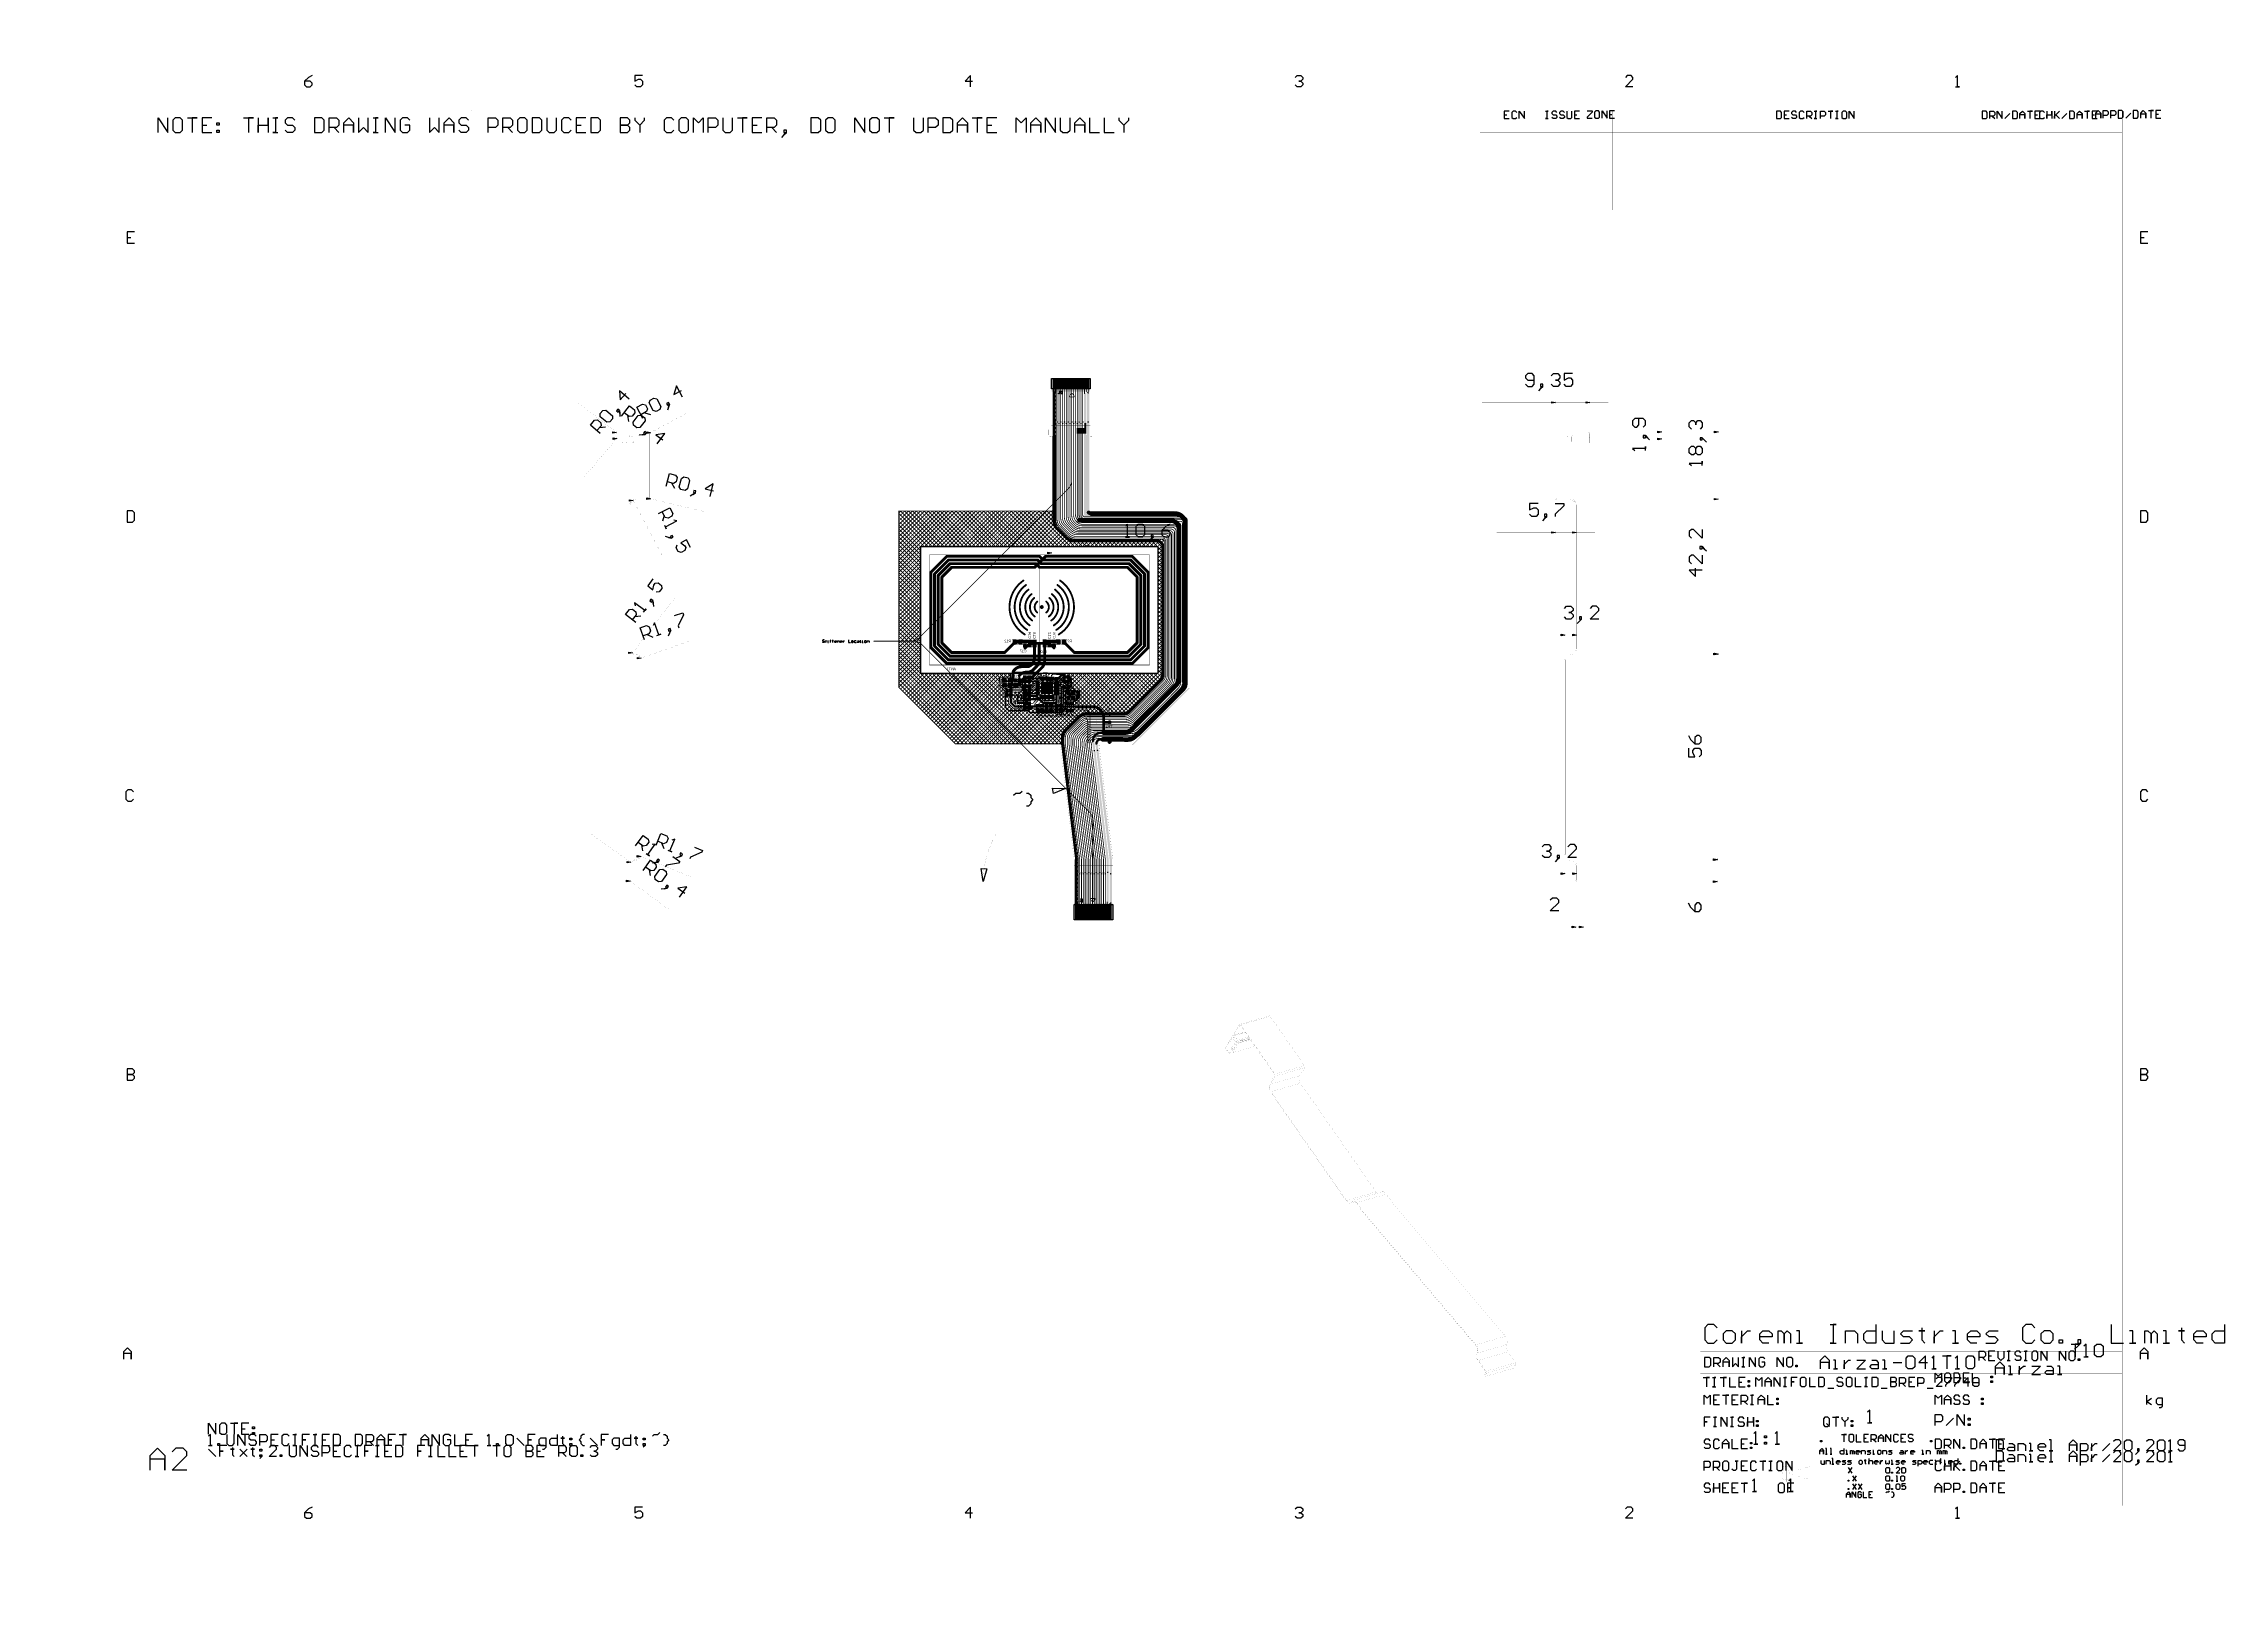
# Model space of a CAD drawing. Header units: millimetres. Extents: x 235 to 830, y 272 to 692.
import ezdxf

# ---------------------------------------------------------------- set-up
doc = ezdxf.new("R2010")
doc.units = ezdxf.units.MM
for name, color, linetype in [('BottomLayer', 5, 'Continuous'), ('BottomOverlay', 54, 'Continuous'), ('BottomPaste', 16, 'Continuous'), ('BottomSolder', 6, 'Continuous'), ('KeepOutLayer', 6, 'Continuous'), ('Mechanical1', 6, 'Continuous'), ('Mechanical13', 56, 'Continuous'), ('Mechanical15', 56, 'Continuous'), ('Mechanical2', 216, 'Continuous'), ('Mechanical4', 56, 'Continuous'), ('Mechanical7', 56, 'Continuous'), ('Mechanical9', 56, 'Continuous'), ('MultiLayer', 9, 'Continuous'), ('TopLayer', 1, 'Continuous'), ('TopOverlay', 2, 'Continuous'), ('TopPaste', 8, 'Continuous'), ('TopSolder', 216, 'Continuous'), ('ViaHoleLayer', 16, 'Continuous')]:
    doc.layers.add(name, color=color, linetype=linetype)

# ---------------------------------------------------------------- blocks, each defined once
blk = doc.blocks.new('ANTENNA_NFC_60MMX30MM_B_1')
at = {"layer": 'BottomLayer', "const_width": 0.8}
for points in [[(-29.6, 10.27), (-25.27, 14.6)], [(-28.6, 9.84), (-24.84, 13.6)], [(-27.6, 9.4), (-24.4, 12.6)], [(-26.6, 8.97), (-23.97, 11.6)], [(-25.27, 14.6), (0, 14.6)], [(-24.84, 13.6), (-0.49, 13.6)], [(-24.4, 12.6), (-1, 12.6)], [(-23.97, 11.6), (-1.65, 11.6)], [(-1, 12.6), (0, 11.6)], [(-0.49, 13.6), (0.51, 12.6)], [(0, 14.6), (1, 13.6)], [(0, 11.6), (23.97, 11.6)], [(0.51, 12.6), (24.4, 12.6)], [(1, 13.6), (24.84, 13.6)], [(1.65, 14.6), (25.27, 14.6)], [(23.97, 11.6), (26.6, 8.97)], [(24.4, 12.6), (27.6, 9.4)], [(24.84, 13.6), (28.6, 9.84)], [(25.27, 14.6), (29.6, 10.27)], [(-29.6, -10.27), (-29.6, 10.27)], [(-28.6, -9.84), (-28.6, 9.84)], [(-27.6, -9.4), (-27.6, 9.4)], [(-26.6, -8.97), (-26.6, 8.97)], [(26.6, -8.97), (26.6, 8.97)], [(27.6, -9.4), (27.6, 9.4)], [(28.6, -9.84), (28.6, 9.84)], [(29.6, 10.27), (29.6, -10.27)], [(-29.6, -10.27), (-25.27, -14.6)], [(-28.6, -9.84), (-24.84, -13.6)], [(-27.6, -9.4), (-24.4, -12.6)], [(-26.6, -8.97), (-23.97, -11.6)], [(-23.97, -11.6), (-15.49, -11.6)], [(15.49, -11.6), (23.97, -11.6)], [(23.97, -11.6), (26.6, -8.97)], [(24.4, -12.6), (27.6, -9.4)], [(24.84, -13.6), (28.6, -9.84)], [(25.27, -14.6), (29.6, -10.27)], [(-25.27, -14.6), (25.27, -14.6)], [(-24.84, -13.6), (24.84, -13.6)], [(-24.4, -12.6), (24.4, -12.6)]]:
    blk.add_lwpolyline(points, dxfattribs=at)
at = {"layer": 'BottomLayer', "const_width": 0.4}
for points in [[(-25.47, 14.6, 1), (-25.07, 14.6, 1)], [(-25.47, 14.6, 1), (-25.07, 14.6, 1)], [(-25.04, 13.6, 1), (-24.64, 13.6, 1)], [(-25.04, 13.6, 1), (-24.64, 13.6, 1)], [(-24.6, 12.6, 1), (-24.2, 12.6, 1)], [(-24.6, 12.6, 1), (-24.2, 12.6, 1)], [(-24.17, 11.6, 1), (-23.77, 11.6, 1)], [(-24.17, 11.6, 1), (-23.77, 11.6, 1)], [(-1.85, 11.6, 1), (-1.45, 11.6, 1)], [(-1.2, 12.6, 1), (-0.8, 12.6, 1)], [(-1.2, 12.6, 1), (-0.8, 12.6, 1)], [(-0.69, 13.6, 1), (-0.29, 13.6, 1)], [(-0.69, 13.6, 1), (-0.29, 13.6, 1)], [(-0.2, 14.6, 1), (0.2, 14.6, 1)], [(-0.2, 14.6, 1), (0.2, 14.6, 1)], [(-0.2, 11.6, 1), (0.2, 11.6, 1)], [(-0.2, 11.6, 1), (0.2, 11.6, 1)], [(0.31, 12.6, 1), (0.71, 12.6, 1)], [(0.31, 12.6, 1), (0.71, 12.6, 1)], [(0.8, 13.6, 1), (1.2, 13.6, 1)], [(0.8, 13.6, 1), (1.2, 13.6, 1)], [(1.45, 14.6, 1), (1.85, 14.6, 1)], [(23.77, 11.6, 1), (24.17, 11.6, 1)], [(23.77, 11.6, 1), (24.17, 11.6, 1)], [(24.2, 12.6, 1), (24.6, 12.6, 1)], [(24.2, 12.6, 1), (24.6, 12.6, 1)], [(24.64, 13.6, 1), (25.04, 13.6, 1)], [(24.64, 13.6, 1), (25.04, 13.6, 1)], [(25.07, 14.6, 1), (25.47, 14.6, 1)], [(25.07, 14.6, 1), (25.47, 14.6, 1)], [(-29.8, 10.27, 1), (-29.4, 10.27, 1)], [(-29.8, 10.27, 1), (-29.4, 10.27, 1)], [(-28.8, 9.84, 1), (-28.4, 9.84, 1)], [(-28.8, 9.84, 1), (-28.4, 9.84, 1)], [(-27.8, 9.4, 1), (-27.4, 9.4, 1)], [(-27.8, 9.4, 1), (-27.4, 9.4, 1)], [(-26.8, 8.97, 1), (-26.4, 8.97, 1)], [(-26.8, 8.97, 1), (-26.4, 8.97, 1)], [(26.4, 8.97, 1), (26.8, 8.97, 1)], [(26.4, 8.97, 1), (26.8, 8.97, 1)], [(27.4, 9.4, 1), (27.8, 9.4, 1)], [(27.4, 9.4, 1), (27.8, 9.4, 1)], [(28.4, 9.84, 1), (28.8, 9.84, 1)], [(28.4, 9.84, 1), (28.8, 9.84, 1)], [(29.4, 10.27, 1), (29.8, 10.27, 1)], [(29.4, 10.27, 1), (29.8, 10.27, 1)], [(-29.8, -10.27, 1), (-29.4, -10.27, 1)], [(-29.8, -10.27, 1), (-29.4, -10.27, 1)], [(-28.8, -9.84, 1), (-28.4, -9.84, 1)], [(-28.8, -9.84, 1), (-28.4, -9.84, 1)], [(-27.8, -9.4, 1), (-27.4, -9.4, 1)], [(-27.8, -9.4, 1), (-27.4, -9.4, 1)], [(-26.8, -8.97, 1), (-26.4, -8.97, 1)], [(-26.8, -8.97, 1), (-26.4, -8.97, 1)], [(-24.17, -11.6, 1), (-23.77, -11.6, 1)], [(-24.17, -11.6, 1), (-23.77, -11.6, 1)], [(-15.69, -11.6, 1), (-15.29, -11.6, 1)], [(-15.69, -11.6, 1), (-15.29, -11.6, 1)], [(15.29, -11.6, 1), (15.69, -11.6, 1)], [(15.29, -11.6, 1), (15.69, -11.6, 1)], [(23.77, -11.6, 1), (24.17, -11.6, 1)], [(23.77, -11.6, 1), (24.17, -11.6, 1)], [(26.4, -8.97, 1), (26.8, -8.97, 1)], [(26.4, -8.97, 1), (26.8, -8.97, 1)], [(27.4, -9.4, 1), (27.8, -9.4, 1)], [(27.4, -9.4, 1), (27.8, -9.4, 1)], [(28.4, -9.84, 1), (28.8, -9.84, 1)], [(28.4, -9.84, 1), (28.8, -9.84, 1)], [(29.4, -10.27, 1), (29.8, -10.27, 1)], [(29.4, -10.27, 1), (29.8, -10.27, 1)], [(-25.47, -14.6, 1), (-25.07, -14.6, 1)], [(-25.47, -14.6, 1), (-25.07, -14.6, 1)], [(-25.04, -13.6, 1), (-24.64, -13.6, 1)], [(-25.04, -13.6, 1), (-24.64, -13.6, 1)], [(-24.6, -12.6, 1), (-24.2, -12.6, 1)], [(-24.6, -12.6, 1), (-24.2, -12.6, 1)], [(24.2, -12.6, 1), (24.6, -12.6, 1)], [(24.2, -12.6, 1), (24.6, -12.6, 1)], [(24.64, -13.6, 1), (25.04, -13.6, 1)], [(24.64, -13.6, 1), (25.04, -13.6, 1)], [(25.07, -14.6, 1), (25.47, -14.6, 1)], [(25.07, -14.6, 1), (25.47, -14.6, 1)]]:
    blk.add_lwpolyline(points, format="xyb", close=True, dxfattribs=at)
at = {"layer": 'Mechanical1'}
for points, const_width in [([(-30, 15), (30, 15)], 0.127), ([(-30, -15), (-30, 15)], 0.1), ([(30, -15), (30, 15)], 0.1), ([(-30, -15), (30, -15)], 0.127)]:
    blk.add_lwpolyline(points, dxfattribs=dict(at, const_width=const_width))
for points, const_width in [([(-30.03, 15, 1), (-29.97, 15, 1)], 0.0635), ([(-30.03, 15, 1), (-29.98, 15, 1)], 0.05), ([(29.97, 15, 1), (30.03, 15, 1)], 0.0635), ([(29.98, 15, 1), (30.03, 15, 1)], 0.05), ([(-30.03, -15, 1), (-29.97, -15, 1)], 0.0635), ([(-30.03, -15, 1), (-29.98, -15, 1)], 0.05), ([(29.97, -15, 1), (30.03, -15, 1)], 0.0635), ([(29.98, -15, 1), (30.03, -15, 1)], 0.05)]:
    blk.add_lwpolyline(points, format="xyb", close=True, dxfattribs=dict(at, const_width=const_width))
at = {"layer": 'TopLayer', "const_width": 0.8}
for points in [[(-1.65, 11.6), (-1.35, 11.6)], [(-1.35, 11.6), (1.65, 14.6)]]:
    blk.add_lwpolyline(points, dxfattribs=at)
at = {"layer": 'TopLayer', "const_width": 0.4}
for points in [[(-1.85, 11.6, 1), (-1.45, 11.6, 1)], [(-1.55, 11.6, 1), (-1.15, 11.6, 1)], [(-1.55, 11.6, 1), (-1.15, 11.6, 1)], [(1.45, 14.6, 1), (1.85, 14.6, 1)]]:
    blk.add_lwpolyline(points, format="xyb", close=True, dxfattribs=at)
blk = doc.blocks.new('TP_0_9MM_B_2')
at = {"layer": 'BottomLayer', "const_width": 0.375}
blk.add_lwpolyline([(-0.19, 0, 1), (0.19, 0, 1)], format="xyb", close=True, dxfattribs=at)
at = {"layer": 'BottomOverlay'}
for points, const_width in [([(0.5, 0, 1), (-0.5, 0, 1)], 0.0999), ([(-0.52, 0, 1), (-0.48, 0, 1)], 0.05), ([(0.48, 0, 1), (0.52, 0, 1)], 0.05)]:
    blk.add_lwpolyline(points, format="xyb", close=True, dxfattribs=dict(at, const_width=const_width))
at = {"layer": 'BottomSolder', "const_width": 0.425}
blk.add_lwpolyline([(-0.21, 0, 1), (0.21, 0, 1)], format="xyb", close=True, dxfattribs=at)
blk = doc.blocks.new('TP_0_9MM_B_3')
at = {"layer": 'BottomLayer', "const_width": 0.375}
blk.add_lwpolyline([(-0.19, 0, 1), (0.19, 0, 1)], format="xyb", close=True, dxfattribs=at)
at = {"layer": 'BottomOverlay'}
for points, const_width in [([(0.5, 0, 1), (-0.5, 0, 1)], 0.0999), ([(-0.52, 0, 1), (-0.48, 0, 1)], 0.05), ([(0.48, 0, 1), (0.52, 0, 1)], 0.05)]:
    blk.add_lwpolyline(points, format="xyb", close=True, dxfattribs=dict(at, const_width=const_width))
at = {"layer": 'BottomSolder', "const_width": 0.425}
blk.add_lwpolyline([(-0.21, 0, 1), (0.21, 0, 1)], format="xyb", close=True, dxfattribs=at)
blk = doc.blocks.new('0402CAP_B_4')
at = {"layer": 'BottomLayer'}
for points in [[(-0.8, 0.3), (-0.8, -0.3), (-0.2, 0.3), (-0.2, -0.3)], [(0.2, 0.3), (0.2, -0.3), (0.8, 0.3), (0.8, -0.3)]]:
    blk.add_solid(points, dxfattribs=at)
at = {"layer": 'BottomOverlay', "const_width": 0.127}
for points in [[(-1.02, -0.51), (-1.02, 0.51)], [(-0.25, 0.51), (-1.02, 0.51)], [(1.02, 0.51), (0.25, 0.51)], [(1.02, -0.51), (1.02, 0.51)], [(-0.25, -0.51), (-1.02, -0.51)], [(1.02, -0.51), (0.25, -0.51)]]:
    blk.add_lwpolyline(points, dxfattribs=at)
at = {"layer": 'BottomOverlay', "const_width": 0.0635}
for points in [[(-1.05, 0.51, 1), (-0.98, 0.51, 1)], [(-1.05, 0.51, 1), (-0.98, 0.51, 1)], [(-0.29, 0.51, 1), (-0.22, 0.51, 1)], [(0.22, 0.51, 1), (0.29, 0.51, 1)], [(0.98, 0.51, 1), (1.05, 0.51, 1)], [(0.98, 0.51, 1), (1.05, 0.51, 1)], [(-1.05, -0.51, 1), (-0.98, -0.51, 1)], [(-1.05, -0.51, 1), (-0.98, -0.51, 1)], [(-0.29, -0.51, 1), (-0.22, -0.51, 1)], [(0.22, -0.51, 1), (0.29, -0.51, 1)], [(0.98, -0.51, 1), (1.05, -0.51, 1)], [(0.98, -0.51, 1), (1.05, -0.51, 1)]]:
    blk.add_lwpolyline(points, format="xyb", close=True, dxfattribs=at)
at = {"layer": 'BottomPaste'}
for points in [[(-0.8, 0.3), (-0.8, -0.3), (-0.2, 0.3), (-0.2, -0.3)], [(0.2, 0.3), (0.2, -0.3), (0.8, 0.3), (0.8, -0.3)]]:
    blk.add_solid(points, dxfattribs=at)
at = {"layer": 'BottomSolder'}
for points in [[(-0.9, 0.4), (-0.9, -0.4), (-0.1, 0.4), (-0.1, -0.4)], [(0.1, 0.4), (0.1, -0.4), (0.9, 0.4), (0.9, -0.4)]]:
    blk.add_solid(points, dxfattribs=at)
at = {"layer": 'Mechanical1'}
for p, q in [((-0.88, 0.17), (-0.79, 0.25)), ((-0.88, -0.17), (-0.88, 0.17)), ((-0.79, 0.25), (-0.62, 0.25)), ((-0.62, 0.25), (-0.54, 0.17)), ((-0.37, 0.25), (-0.2, 0.25)), ((-0.2, 0.25), (-0.29, 0.25)), ((-0.29, 0.25), (-0.29, -0.25)), ((0.14, 0.25), (0.05, 0.17)), ((0.05, -0.25), (0.05, 0)), ((0.05, 0), (0.22, -0.08)), ((0.31, 0.25), (0.14, 0.25)), ((0.39, 0.17), (0.31, 0.25)), ((0.31, -0.08), (0.39, 0)), ((0.39, 0), (0.39, 0.17)), ((-0.79, -0.25), (-0.88, -0.17)), ((-0.62, -0.25), (-0.79, -0.25)), ((-0.54, -0.17), (-0.62, -0.25)), ((-0.29, -0.25), (-0.37, -0.17)), ((0.39, -0.25), (0.05, -0.25)), ((0.22, -0.08), (0.31, -0.08))]:
    blk.add_line(p, q, dxfattribs=at)
at = {"layer": 'Mechanical13', "const_width": 0.1}
for points in [[(0.55, 0.3), (-0.55, 0.3)], [(-0.55, -0.3), (-0.55, 0.3)], [(0.55, -0.3), (0.55, 0.3)], [(0.55, -0.3), (-0.55, -0.3)]]:
    blk.add_lwpolyline(points, dxfattribs=at)
at = {"layer": 'Mechanical13', "const_width": 0.05}
for points in [[(-0.57, 0.3, 1), (-0.53, 0.3, 1)], [(-0.57, 0.3, 1), (-0.53, 0.3, 1)], [(0.53, 0.3, 1), (0.58, 0.3, 1)], [(0.53, 0.3, 1), (0.58, 0.3, 1)], [(-0.57, -0.3, 1), (-0.53, -0.3, 1)], [(-0.57, -0.3, 1), (-0.53, -0.3, 1)], [(0.53, -0.3, 1), (0.58, -0.3, 1)], [(0.53, -0.3, 1), (0.58, -0.3, 1)]]:
    blk.add_lwpolyline(points, format="xyb", close=True, dxfattribs=at)
at = {"layer": 'Mechanical15'}
for points, const_width in [([(0.9, 0.4), (-0.9, 0.4)], 0.1), ([(-0.9, -0.4), (-0.9, 0.4)], 0.1), ([(0.35, 0), (-0.35, 0)], 0.05), ([(0, -0.35), (0, 0.35)], 0.05), ([(0.9, -0.4), (0.9, 0.4)], 0.1), ([(0.9, -0.4), (-0.9, -0.4)], 0.1)]:
    blk.add_lwpolyline(points, dxfattribs=dict(at, const_width=const_width))
for points, const_width in [([(-0.92, 0.4, 1), (-0.87, 0.4, 1)], 0.05), ([(-0.92, 0.4, 1), (-0.87, 0.4, 1)], 0.05), ([(-0.36, 0, 1), (-0.34, 0, 1)], 0.025), ([(0.25, 0, 1), (-0.25, 0, 1)], 0.05), ([(-0.26, 0, 1), (-0.24, 0, 1)], 0.025), ([(-0.01, 0.35, 1), (0.01, 0.35, 1)], 0.025), ([(0.24, 0, 1), (0.26, 0, 1)], 0.025), ([(0.34, 0, 1), (0.36, 0, 1)], 0.025), ([(0.88, 0.4, 1), (0.92, 0.4, 1)], 0.05), ([(0.88, 0.4, 1), (0.92, 0.4, 1)], 0.05), ([(-0.92, -0.4, 1), (-0.87, -0.4, 1)], 0.05), ([(-0.92, -0.4, 1), (-0.87, -0.4, 1)], 0.05), ([(-0.01, -0.35, 1), (0.01, -0.35, 1)], 0.025), ([(0.88, -0.4, 1), (0.92, -0.4, 1)], 0.05), ([(0.88, -0.4, 1), (0.92, -0.4, 1)], 0.05)]:
    blk.add_lwpolyline(points, format="xyb", close=True, dxfattribs=dict(at, const_width=const_width))
blk = doc.blocks.new('TP_0_9MM_B_5')
at = {"layer": 'BottomLayer', "const_width": 0.375}
blk.add_lwpolyline([(-0.19, 0, 1), (0.19, 0, 1)], format="xyb", close=True, dxfattribs=at)
at = {"layer": 'BottomOverlay'}
for points, const_width in [([(0.5, 0, 1), (-0.5, 0, 1)], 0.0999), ([(-0.52, 0, 1), (-0.48, 0, 1)], 0.05), ([(0.48, 0, 1), (0.52, 0, 1)], 0.05)]:
    blk.add_lwpolyline(points, format="xyb", close=True, dxfattribs=dict(at, const_width=const_width))
at = {"layer": 'BottomSolder', "const_width": 0.425}
blk.add_lwpolyline([(-0.21, 0, 1), (0.21, 0, 1)], format="xyb", close=True, dxfattribs=at)
blk = doc.blocks.new('TP_0_9MM_B_6')
at = {"layer": 'BottomLayer', "const_width": 0.375}
blk.add_lwpolyline([(-0.19, 0, 1), (0.19, 0, 1)], format="xyb", close=True, dxfattribs=at)
at = {"layer": 'BottomOverlay'}
for points, const_width in [([(0.5, 0, 1), (-0.5, 0, 1)], 0.0999), ([(-0.52, 0, 1), (-0.48, 0, 1)], 0.05), ([(0.48, 0, 1), (0.52, 0, 1)], 0.05)]:
    blk.add_lwpolyline(points, format="xyb", close=True, dxfattribs=dict(at, const_width=const_width))
at = {"layer": 'BottomSolder', "const_width": 0.425}
blk.add_lwpolyline([(-0.21, 0, 1), (0.21, 0, 1)], format="xyb", close=True, dxfattribs=at)
blk = doc.blocks.new('0402CAP_B_7')
at = {"layer": 'BottomLayer'}
for points in [[(-0.8, 0.3), (-0.8, -0.3), (-0.2, 0.3), (-0.2, -0.3)], [(0.2, 0.3), (0.2, -0.3), (0.8, 0.3), (0.8, -0.3)]]:
    blk.add_solid(points, dxfattribs=at)
at = {"layer": 'BottomOverlay', "const_width": 0.127}
for points in [[(-1.02, -0.51), (-1.02, 0.51)], [(-1.02, 0.51), (-0.25, 0.51)], [(0.25, 0.51), (1.02, 0.51)], [(1.02, -0.51), (1.02, 0.51)], [(-1.02, -0.51), (-0.25, -0.51)], [(0.25, -0.51), (1.02, -0.51)]]:
    blk.add_lwpolyline(points, dxfattribs=at)
at = {"layer": 'BottomOverlay', "const_width": 0.0635}
for points in [[(-1.05, 0.51, 1), (-0.98, 0.51, 1)], [(-1.05, 0.51, 1), (-0.98, 0.51, 1)], [(-0.29, 0.51, 1), (-0.22, 0.51, 1)], [(0.22, 0.51, 1), (0.29, 0.51, 1)], [(0.98, 0.51, 1), (1.05, 0.51, 1)], [(0.98, 0.51, 1), (1.05, 0.51, 1)], [(-1.05, -0.51, 1), (-0.98, -0.51, 1)], [(-1.05, -0.51, 1), (-0.98, -0.51, 1)], [(-0.29, -0.51, 1), (-0.22, -0.51, 1)], [(0.22, -0.51, 1), (0.29, -0.51, 1)], [(0.98, -0.51, 1), (1.05, -0.51, 1)], [(0.98, -0.51, 1), (1.05, -0.51, 1)]]:
    blk.add_lwpolyline(points, format="xyb", close=True, dxfattribs=at)
at = {"layer": 'BottomPaste'}
for points in [[(-0.8, 0.3), (-0.8, -0.3), (-0.2, 0.3), (-0.2, -0.3)], [(0.2, 0.3), (0.2, -0.3), (0.8, 0.3), (0.8, -0.3)]]:
    blk.add_solid(points, dxfattribs=at)
at = {"layer": 'BottomSolder'}
for points in [[(-0.9, 0.4), (-0.9, -0.4), (-0.1, 0.4), (-0.1, -0.4)], [(0.1, 0.4), (0.1, -0.4), (0.9, 0.4), (0.9, -0.4)]]:
    blk.add_solid(points, dxfattribs=at)
at = {"layer": 'Mechanical1'}
for p, q in [((-0.88, 0.17), (-0.79, 0.25)), ((-0.88, -0.17), (-0.88, 0.17)), ((-0.79, 0.25), (-0.62, 0.25)), ((-0.62, 0.25), (-0.54, 0.17)), ((-0.37, 0.17), (-0.29, 0.25)), ((-0.37, -0.08), (-0.29, 0)), ((-0.29, 0.25), (-0.12, 0.25)), ((-0.29, 0), (-0.03, 0)), ((-0.12, 0.25), (-0.03, 0.17)), ((-0.03, 0.17), (-0.03, -0.17)), ((-0.79, -0.25), (-0.88, -0.17)), ((-0.62, -0.25), (-0.79, -0.25)), ((-0.54, -0.17), (-0.62, -0.25)), ((-0.37, -0.17), (-0.37, -0.08)), ((-0.29, -0.25), (-0.37, -0.17)), ((-0.12, -0.25), (-0.29, -0.25)), ((-0.03, -0.17), (-0.12, -0.25))]:
    blk.add_line(p, q, dxfattribs=at)
at = {"layer": 'Mechanical13', "const_width": 0.1}
for points in [[(-0.55, 0.3), (0.55, 0.3)], [(-0.55, -0.3), (-0.55, 0.3)], [(0.55, -0.3), (0.55, 0.3)], [(-0.55, -0.3), (0.55, -0.3)]]:
    blk.add_lwpolyline(points, dxfattribs=at)
at = {"layer": 'Mechanical13', "const_width": 0.05}
for points in [[(-0.57, 0.3, 1), (-0.53, 0.3, 1)], [(-0.57, 0.3, 1), (-0.53, 0.3, 1)], [(0.53, 0.3, 1), (0.58, 0.3, 1)], [(0.53, 0.3, 1), (0.58, 0.3, 1)], [(-0.57, -0.3, 1), (-0.53, -0.3, 1)], [(-0.57, -0.3, 1), (-0.53, -0.3, 1)], [(0.53, -0.3, 1), (0.58, -0.3, 1)], [(0.53, -0.3, 1), (0.58, -0.3, 1)]]:
    blk.add_lwpolyline(points, format="xyb", close=True, dxfattribs=at)
at = {"layer": 'Mechanical15'}
for points, const_width in [([(-0.9, 0.4), (0.9, 0.4)], 0.1), ([(-0.9, -0.4), (-0.9, 0.4)], 0.1), ([(-0.35, 0), (0.35, 0)], 0.05), ([(0, -0.35), (0, 0.35)], 0.05), ([(0.9, -0.4), (0.9, 0.4)], 0.1), ([(-0.9, -0.4), (0.9, -0.4)], 0.1)]:
    blk.add_lwpolyline(points, dxfattribs=dict(at, const_width=const_width))
for points, const_width in [([(-0.92, 0.4, 1), (-0.87, 0.4, 1)], 0.05), ([(-0.92, 0.4, 1), (-0.87, 0.4, 1)], 0.05), ([(-0.36, 0, 1), (-0.34, 0, 1)], 0.025), ([(0.25, 0, 1), (-0.25, 0, 1)], 0.05), ([(-0.26, 0, 1), (-0.24, 0, 1)], 0.025), ([(-0.01, 0.35, 1), (0.01, 0.35, 1)], 0.025), ([(0.24, 0, 1), (0.26, 0, 1)], 0.025), ([(0.34, 0, 1), (0.36, 0, 1)], 0.025), ([(0.88, 0.4, 1), (0.92, 0.4, 1)], 0.05), ([(0.88, 0.4, 1), (0.92, 0.4, 1)], 0.05), ([(-0.92, -0.4, 1), (-0.87, -0.4, 1)], 0.05), ([(-0.92, -0.4, 1), (-0.87, -0.4, 1)], 0.05), ([(-0.01, -0.35, 1), (0.01, -0.35, 1)], 0.025), ([(0.88, -0.4, 1), (0.92, -0.4, 1)], 0.05), ([(0.88, -0.4, 1), (0.92, -0.4, 1)], 0.05)]:
    blk.add_lwpolyline(points, format="xyb", close=True, dxfattribs=dict(at, const_width=const_width))
blk = doc.blocks.new('0402CAP_B_8')
at = {"layer": 'BottomLayer'}
for points in [[(-0.8, 0.3), (-0.8, -0.3), (-0.2, 0.3), (-0.2, -0.3)], [(0.2, 0.3), (0.2, -0.3), (0.8, 0.3), (0.8, -0.3)]]:
    blk.add_solid(points, dxfattribs=at)
at = {"layer": 'BottomOverlay', "const_width": 0.127}
for points in [[(-1.02, 0.51), (-1.02, -0.51)], [(-0.25, 0.51), (-1.02, 0.51)], [(1.02, 0.51), (0.25, 0.51)], [(1.02, 0.51), (1.02, -0.51)], [(-0.25, -0.51), (-1.02, -0.51)], [(1.02, -0.51), (0.25, -0.51)]]:
    blk.add_lwpolyline(points, dxfattribs=at)
at = {"layer": 'BottomOverlay', "const_width": 0.0635}
for points in [[(-1.05, 0.51, 1), (-0.98, 0.51, 1)], [(-1.05, 0.51, 1), (-0.98, 0.51, 1)], [(-0.29, 0.51, 1), (-0.22, 0.51, 1)], [(0.22, 0.51, 1), (0.29, 0.51, 1)], [(0.98, 0.51, 1), (1.05, 0.51, 1)], [(0.98, 0.51, 1), (1.05, 0.51, 1)], [(-1.05, -0.51, 1), (-0.98, -0.51, 1)], [(-1.05, -0.51, 1), (-0.98, -0.51, 1)], [(-0.29, -0.51, 1), (-0.22, -0.51, 1)], [(0.22, -0.51, 1), (0.29, -0.51, 1)], [(0.98, -0.51, 1), (1.05, -0.51, 1)], [(0.98, -0.51, 1), (1.05, -0.51, 1)]]:
    blk.add_lwpolyline(points, format="xyb", close=True, dxfattribs=at)
at = {"layer": 'BottomPaste'}
for points in [[(-0.8, 0.3), (-0.8, -0.3), (-0.2, 0.3), (-0.2, -0.3)], [(0.2, 0.3), (0.2, -0.3), (0.8, 0.3), (0.8, -0.3)]]:
    blk.add_solid(points, dxfattribs=at)
at = {"layer": 'BottomSolder'}
for points in [[(-0.9, 0.4), (-0.9, -0.4), (-0.1, 0.4), (-0.1, -0.4)], [(0.1, 0.4), (0.1, -0.4), (0.9, 0.4), (0.9, -0.4)]]:
    blk.add_solid(points, dxfattribs=at)
at = {"layer": 'Mechanical1'}
for p, q in [((-0.88, 0.17), (-0.79, 0.25)), ((-0.88, -0.17), (-0.88, 0.17)), ((-0.79, 0.25), (-0.62, 0.25)), ((-0.62, 0.25), (-0.54, 0.17)), ((-0.29, 0.25), (-0.37, 0.17)), ((-0.37, -0.25), (-0.37, 0)), ((-0.37, 0), (-0.2, -0.08)), ((-0.12, 0.25), (-0.29, 0.25)), ((-0.03, 0.17), (-0.12, 0.25)), ((-0.12, -0.08), (-0.03, 0)), ((-0.03, 0), (-0.03, 0.17)), ((-0.79, -0.25), (-0.88, -0.17)), ((-0.62, -0.25), (-0.79, -0.25)), ((-0.54, -0.17), (-0.62, -0.25)), ((-0.03, -0.25), (-0.37, -0.25)), ((-0.2, -0.08), (-0.12, -0.08))]:
    blk.add_line(p, q, dxfattribs=at)
at = {"layer": 'Mechanical13', "const_width": 0.1}
for points in [[(0.55, 0.3), (-0.55, 0.3)], [(-0.55, 0.3), (-0.55, -0.3)], [(0.55, 0.3), (0.55, -0.3)], [(0.55, -0.3), (-0.55, -0.3)]]:
    blk.add_lwpolyline(points, dxfattribs=at)
at = {"layer": 'Mechanical13', "const_width": 0.05}
for points in [[(-0.57, 0.3, 1), (-0.53, 0.3, 1)], [(-0.57, 0.3, 1), (-0.53, 0.3, 1)], [(0.53, 0.3, 1), (0.58, 0.3, 1)], [(0.53, 0.3, 1), (0.58, 0.3, 1)], [(-0.57, -0.3, 1), (-0.53, -0.3, 1)], [(-0.57, -0.3, 1), (-0.53, -0.3, 1)], [(0.53, -0.3, 1), (0.58, -0.3, 1)], [(0.53, -0.3, 1), (0.58, -0.3, 1)]]:
    blk.add_lwpolyline(points, format="xyb", close=True, dxfattribs=at)
at = {"layer": 'Mechanical15'}
for points, const_width in [([(0.9, 0.4), (-0.9, 0.4)], 0.1), ([(-0.9, 0.4), (-0.9, -0.4)], 0.1), ([(0.35, 0), (-0.35, 0)], 0.05), ([(0, 0.35), (0, -0.35)], 0.05), ([(0.9, 0.4), (0.9, -0.4)], 0.1), ([(0.9, -0.4), (-0.9, -0.4)], 0.1)]:
    blk.add_lwpolyline(points, dxfattribs=dict(at, const_width=const_width))
for points, const_width in [([(-0.92, 0.4, 1), (-0.87, 0.4, 1)], 0.05), ([(-0.92, 0.4, 1), (-0.87, 0.4, 1)], 0.05), ([(-0.36, 0, 1), (-0.34, 0, 1)], 0.025), ([(0.25, 0, 1), (-0.25, 0, 1)], 0.05), ([(-0.26, 0, 1), (-0.24, 0, 1)], 0.025), ([(-0.01, 0.35, 1), (0.01, 0.35, 1)], 0.025), ([(0.24, 0, 1), (0.26, 0, 1)], 0.025), ([(0.34, 0, 1), (0.36, 0, 1)], 0.025), ([(0.88, 0.4, 1), (0.92, 0.4, 1)], 0.05), ([(0.88, 0.4, 1), (0.92, 0.4, 1)], 0.05), ([(-0.92, -0.4, 1), (-0.87, -0.4, 1)], 0.05), ([(-0.92, -0.4, 1), (-0.87, -0.4, 1)], 0.05), ([(-0.01, -0.35, 1), (0.01, -0.35, 1)], 0.025), ([(0.88, -0.4, 1), (0.92, -0.4, 1)], 0.05), ([(0.88, -0.4, 1), (0.92, -0.4, 1)], 0.05)]:
    blk.add_lwpolyline(points, format="xyb", close=True, dxfattribs=dict(at, const_width=const_width))
blk = doc.blocks.new('FFC_PADS_LID_9')
at = {"layer": 'BottomLayer'}
for points in [[(-4.85, 1.3), (-5.15, 1.3), (-4.85, -1.3), (-5.15, -1.3)], [(-4.35, 1.3), (-4.65, 1.3), (-4.35, -1.3), (-4.65, -1.3)], [(-3.85, 1.3), (-4.15, 1.3), (-3.85, -1.3), (-4.15, -1.3)], [(-3.35, 1.3), (-3.65, 1.3), (-3.35, -1.3), (-3.65, -1.3)], [(-2.85, 1.3), (-3.15, 1.3), (-2.85, -1.3), (-3.15, -1.3)], [(-2.35, 1.3), (-2.65, 1.3), (-2.35, -1.3), (-2.65, -1.3)], [(-1.85, 1.3), (-2.15, 1.3), (-1.85, -1.3), (-2.15, -1.3)], [(-1.35, 1.3), (-1.65, 1.3), (-1.35, -1.3), (-1.65, -1.3)], [(-0.85, 1.3), (-1.15, 1.3), (-0.85, -1.3), (-1.15, -1.3)], [(-0.35, 1.3), (-0.65, 1.3), (-0.35, -1.3), (-0.65, -1.3)], [(0.15, 1.3), (-0.15, 1.3), (0.15, -1.3), (-0.15, -1.3)], [(0.65, 1.3), (0.35, 1.3), (0.65, -1.3), (0.35, -1.3)], [(1.15, 1.3), (0.85, 1.3), (1.15, -1.3), (0.85, -1.3)], [(1.65, 1.3), (1.35, 1.3), (1.65, -1.3), (1.35, -1.3)], [(2.15, 1.3), (1.85, 1.3), (2.15, -1.3), (1.85, -1.3)], [(2.65, 1.3), (2.35, 1.3), (2.65, -1.3), (2.35, -1.3)], [(3.15, 1.3), (2.85, 1.3), (3.15, -1.3), (2.85, -1.3)], [(3.65, 1.3), (3.35, 1.3), (3.65, -1.3), (3.35, -1.3)], [(4.15, 1.3), (3.85, 1.3), (4.15, -1.3), (3.85, -1.3)], [(4.65, 1.3), (4.35, 1.3), (4.65, -1.3), (4.35, -1.3)]]:
    blk.add_solid(points, dxfattribs=at)
at = {"layer": 'BottomPaste'}
for points in [[(-4.85, 1.3), (-5.15, 1.3), (-4.85, -1.3), (-5.15, -1.3)], [(-4.35, 1.3), (-4.65, 1.3), (-4.35, -1.3), (-4.65, -1.3)], [(-3.85, 1.3), (-4.15, 1.3), (-3.85, -1.3), (-4.15, -1.3)], [(-3.35, 1.3), (-3.65, 1.3), (-3.35, -1.3), (-3.65, -1.3)], [(-2.85, 1.3), (-3.15, 1.3), (-2.85, -1.3), (-3.15, -1.3)], [(-2.35, 1.3), (-2.65, 1.3), (-2.35, -1.3), (-2.65, -1.3)], [(-1.85, 1.3), (-2.15, 1.3), (-1.85, -1.3), (-2.15, -1.3)], [(-1.35, 1.3), (-1.65, 1.3), (-1.35, -1.3), (-1.65, -1.3)], [(-0.85, 1.3), (-1.15, 1.3), (-0.85, -1.3), (-1.15, -1.3)], [(-0.35, 1.3), (-0.65, 1.3), (-0.35, -1.3), (-0.65, -1.3)], [(0.15, 1.3), (-0.15, 1.3), (0.15, -1.3), (-0.15, -1.3)], [(0.65, 1.3), (0.35, 1.3), (0.65, -1.3), (0.35, -1.3)], [(1.15, 1.3), (0.85, 1.3), (1.15, -1.3), (0.85, -1.3)], [(1.65, 1.3), (1.35, 1.3), (1.65, -1.3), (1.35, -1.3)], [(2.15, 1.3), (1.85, 1.3), (2.15, -1.3), (1.85, -1.3)], [(2.65, 1.3), (2.35, 1.3), (2.65, -1.3), (2.35, -1.3)], [(3.15, 1.3), (2.85, 1.3), (3.15, -1.3), (2.85, -1.3)], [(3.65, 1.3), (3.35, 1.3), (3.65, -1.3), (3.35, -1.3)], [(4.15, 1.3), (3.85, 1.3), (4.15, -1.3), (3.85, -1.3)], [(4.65, 1.3), (4.35, 1.3), (4.65, -1.3), (4.35, -1.3)]]:
    blk.add_solid(points, dxfattribs=at)
at = {"layer": 'BottomSolder'}
for points in [[(-4.75, 1.4), (-5.25, 1.4), (-4.75, -1.4), (-5.25, -1.4)], [(-4.25, 1.4), (-4.75, 1.4), (-4.25, -1.4), (-4.75, -1.4)], [(-3.75, 1.4), (-4.25, 1.4), (-3.75, -1.4), (-4.25, -1.4)], [(-3.25, 1.4), (-3.75, 1.4), (-3.25, -1.4), (-3.75, -1.4)], [(-2.75, 1.4), (-3.25, 1.4), (-2.75, -1.4), (-3.25, -1.4)], [(-2.25, 1.4), (-2.75, 1.4), (-2.25, -1.4), (-2.75, -1.4)], [(-1.75, 1.4), (-2.25, 1.4), (-1.75, -1.4), (-2.25, -1.4)], [(-1.25, 1.4), (-1.75, 1.4), (-1.25, -1.4), (-1.75, -1.4)], [(-0.75, 1.4), (-1.25, 1.4), (-0.75, -1.4), (-1.25, -1.4)], [(-0.25, 1.4), (-0.75, 1.4), (-0.25, -1.4), (-0.75, -1.4)], [(0.25, 1.4), (-0.25, 1.4), (0.25, -1.4), (-0.25, -1.4)], [(0.75, 1.4), (0.25, 1.4), (0.75, -1.4), (0.25, -1.4)], [(1.25, 1.4), (0.75, 1.4), (1.25, -1.4), (0.75, -1.4)], [(1.75, 1.4), (1.25, 1.4), (1.75, -1.4), (1.25, -1.4)], [(2.25, 1.4), (1.75, 1.4), (2.25, -1.4), (1.75, -1.4)], [(2.75, 1.4), (2.25, 1.4), (2.75, -1.4), (2.25, -1.4)], [(3.25, 1.4), (2.75, 1.4), (3.25, -1.4), (2.75, -1.4)], [(3.75, 1.4), (3.25, 1.4), (3.75, -1.4), (3.25, -1.4)], [(4.25, 1.4), (3.75, 1.4), (4.25, -1.4), (3.75, -1.4)], [(4.75, 1.4), (4.25, 1.4), (4.75, -1.4), (4.25, -1.4)]]:
    blk.add_solid(points, dxfattribs=at)
at = {"layer": 'Mechanical15', "const_width": 0.1}
for points in [[(2.25, 0), (1.25, 0)], [(1.75, 0.5), (1.75, -0.5)]]:
    blk.add_lwpolyline(points, dxfattribs=at)
at = {"layer": 'Mechanical15', "const_width": 0.05}
for points in [[(1.23, 0, 1), (1.27, 0, 1)], [(1.73, 0.5, 1), (1.77, 0.5, 1)], [(2.22, 0, 1), (2.27, 0, 1)], [(1.73, -0.5, 1), (1.77, -0.5, 1)]]:
    blk.add_lwpolyline(points, format="xyb", close=True, dxfattribs=at)
at = {"layer": 'TopLayer'}
for points in [[(-4.85, 1.3), (-5.15, 1.3), (-4.85, -1.3), (-5.15, -1.3)], [(-4.35, 1.3), (-4.65, 1.3), (-4.35, -1.3), (-4.65, -1.3)], [(-3.85, 1.3), (-4.15, 1.3), (-3.85, -1.3), (-4.15, -1.3)], [(-3.35, 1.3), (-3.65, 1.3), (-3.35, -1.3), (-3.65, -1.3)], [(-2.85, 1.3), (-3.15, 1.3), (-2.85, -1.3), (-3.15, -1.3)], [(-2.35, 1.3), (-2.65, 1.3), (-2.35, -1.3), (-2.65, -1.3)], [(-1.85, 1.3), (-2.15, 1.3), (-1.85, -1.3), (-2.15, -1.3)], [(-1.35, 1.3), (-1.65, 1.3), (-1.35, -1.3), (-1.65, -1.3)], [(-0.85, 1.3), (-1.15, 1.3), (-0.85, -1.3), (-1.15, -1.3)], [(-0.35, 1.3), (-0.65, 1.3), (-0.35, -1.3), (-0.65, -1.3)], [(0.15, 1.3), (-0.15, 1.3), (0.15, -1.3), (-0.15, -1.3)], [(0.65, 1.3), (0.35, 1.3), (0.65, -1.3), (0.35, -1.3)], [(1.15, 1.3), (0.85, 1.3), (1.15, -1.3), (0.85, -1.3)], [(1.65, 1.3), (1.35, 1.3), (1.65, -1.3), (1.35, -1.3)], [(2.15, 1.3), (1.85, 1.3), (2.15, -1.3), (1.85, -1.3)], [(2.65, 1.3), (2.35, 1.3), (2.65, -1.3), (2.35, -1.3)], [(3.15, 1.3), (2.85, 1.3), (3.15, -1.3), (2.85, -1.3)], [(3.65, 1.3), (3.35, 1.3), (3.65, -1.3), (3.35, -1.3)], [(4.15, 1.3), (3.85, 1.3), (4.15, -1.3), (3.85, -1.3)], [(4.65, 1.3), (4.35, 1.3), (4.65, -1.3), (4.35, -1.3)]]:
    blk.add_solid(points, dxfattribs=at)
at = {"layer": 'TopOverlay'}
for points, const_width in [([(4.62, 1.7, 1), (4.37, 1.7, 1)], 0.25), ([(4.31, 1.7, 1), (4.44, 1.7, 1)], 0.125), ([(4.56, 1.7, 1), (4.69, 1.7, 1)], 0.125)]:
    blk.add_lwpolyline(points, format="xyb", close=True, dxfattribs=dict(at, const_width=const_width))
at = {"layer": 'TopPaste'}
for points in [[(-4.85, 1.3), (-5.15, 1.3), (-4.85, -1.3), (-5.15, -1.3)], [(-4.35, 1.3), (-4.65, 1.3), (-4.35, -1.3), (-4.65, -1.3)], [(-3.85, 1.3), (-4.15, 1.3), (-3.85, -1.3), (-4.15, -1.3)], [(-3.35, 1.3), (-3.65, 1.3), (-3.35, -1.3), (-3.65, -1.3)], [(-2.85, 1.3), (-3.15, 1.3), (-2.85, -1.3), (-3.15, -1.3)], [(-2.35, 1.3), (-2.65, 1.3), (-2.35, -1.3), (-2.65, -1.3)], [(-1.85, 1.3), (-2.15, 1.3), (-1.85, -1.3), (-2.15, -1.3)], [(-1.35, 1.3), (-1.65, 1.3), (-1.35, -1.3), (-1.65, -1.3)], [(-0.85, 1.3), (-1.15, 1.3), (-0.85, -1.3), (-1.15, -1.3)], [(-0.35, 1.3), (-0.65, 1.3), (-0.35, -1.3), (-0.65, -1.3)], [(0.15, 1.3), (-0.15, 1.3), (0.15, -1.3), (-0.15, -1.3)], [(0.65, 1.3), (0.35, 1.3), (0.65, -1.3), (0.35, -1.3)], [(1.15, 1.3), (0.85, 1.3), (1.15, -1.3), (0.85, -1.3)], [(1.65, 1.3), (1.35, 1.3), (1.65, -1.3), (1.35, -1.3)], [(2.15, 1.3), (1.85, 1.3), (2.15, -1.3), (1.85, -1.3)], [(2.65, 1.3), (2.35, 1.3), (2.65, -1.3), (2.35, -1.3)], [(3.15, 1.3), (2.85, 1.3), (3.15, -1.3), (2.85, -1.3)], [(3.65, 1.3), (3.35, 1.3), (3.65, -1.3), (3.35, -1.3)], [(4.15, 1.3), (3.85, 1.3), (4.15, -1.3), (3.85, -1.3)], [(4.65, 1.3), (4.35, 1.3), (4.65, -1.3), (4.35, -1.3)]]:
    blk.add_solid(points, dxfattribs=at)
at = {"layer": 'TopSolder'}
for points in [[(-4.75, 1.4), (-5.25, 1.4), (-4.75, -1.4), (-5.25, -1.4)], [(-4.25, 1.4), (-4.75, 1.4), (-4.25, -1.4), (-4.75, -1.4)], [(-3.75, 1.4), (-4.25, 1.4), (-3.75, -1.4), (-4.25, -1.4)], [(-3.25, 1.4), (-3.75, 1.4), (-3.25, -1.4), (-3.75, -1.4)], [(-2.75, 1.4), (-3.25, 1.4), (-2.75, -1.4), (-3.25, -1.4)], [(-2.25, 1.4), (-2.75, 1.4), (-2.25, -1.4), (-2.75, -1.4)], [(-1.75, 1.4), (-2.25, 1.4), (-1.75, -1.4), (-2.25, -1.4)], [(-1.25, 1.4), (-1.75, 1.4), (-1.25, -1.4), (-1.75, -1.4)], [(-0.75, 1.4), (-1.25, 1.4), (-0.75, -1.4), (-1.25, -1.4)], [(-0.25, 1.4), (-0.75, 1.4), (-0.25, -1.4), (-0.75, -1.4)], [(0.25, 1.4), (-0.25, 1.4), (0.25, -1.4), (-0.25, -1.4)], [(0.75, 1.4), (0.25, 1.4), (0.75, -1.4), (0.25, -1.4)], [(1.25, 1.4), (0.75, 1.4), (1.25, -1.4), (0.75, -1.4)], [(1.75, 1.4), (1.25, 1.4), (1.75, -1.4), (1.25, -1.4)], [(2.25, 1.4), (1.75, 1.4), (2.25, -1.4), (1.75, -1.4)], [(2.75, 1.4), (2.25, 1.4), (2.75, -1.4), (2.25, -1.4)], [(3.25, 1.4), (2.75, 1.4), (3.25, -1.4), (2.75, -1.4)], [(3.75, 1.4), (3.25, 1.4), (3.75, -1.4), (3.25, -1.4)], [(4.25, 1.4), (3.75, 1.4), (4.25, -1.4), (3.75, -1.4)], [(4.75, 1.4), (4.25, 1.4), (4.75, -1.4), (4.25, -1.4)]]:
    blk.add_solid(points, dxfattribs=at)
blk = doc.blocks.new('FFC_PADS_MBD_10')
at = {"layer": 'BottomLayer'}
for points in [[(-4.85, 2), (-5.15, 2), (-4.85, -2), (-5.15, -2)], [(-4.35, 2), (-4.65, 2), (-4.35, -2), (-4.65, -2)], [(-3.85, 2), (-4.15, 2), (-3.85, -2), (-4.15, -2)], [(-3.35, 2), (-3.65, 2), (-3.35, -2), (-3.65, -2)], [(-2.85, 2), (-3.15, 2), (-2.85, -2), (-3.15, -2)], [(-2.35, 2), (-2.65, 2), (-2.35, -2), (-2.65, -2)], [(-1.85, 2), (-2.15, 2), (-1.85, -2), (-2.15, -2)], [(-1.35, 2), (-1.65, 2), (-1.35, -2), (-1.65, -2)], [(-0.85, 2), (-1.15, 2), (-0.85, -2), (-1.15, -2)], [(-0.35, 2), (-0.65, 2), (-0.35, -2), (-0.65, -2)], [(0.15, 2), (-0.15, 2), (0.15, -2), (-0.15, -2)], [(0.65, 2), (0.35, 2), (0.65, -2), (0.35, -2)], [(1.15, 2), (0.85, 2), (1.15, -2), (0.85, -2)], [(1.65, 2), (1.35, 2), (1.65, -2), (1.35, -2)], [(2.15, 2), (1.85, 2), (2.15, -2), (1.85, -2)], [(2.65, 2), (2.35, 2), (2.65, -2), (2.35, -2)], [(3.15, 2), (2.85, 2), (3.15, -2), (2.85, -2)], [(3.65, 2), (3.35, 2), (3.65, -2), (3.35, -2)], [(4.15, 2), (3.85, 2), (4.15, -2), (3.85, -2)], [(4.65, 2), (4.35, 2), (4.65, -2), (4.35, -2)]]:
    blk.add_solid(points, dxfattribs=at)
at = {"layer": 'BottomPaste'}
for points in [[(-4.85, 2), (-5.15, 2), (-4.85, -2), (-5.15, -2)], [(-4.35, 2), (-4.65, 2), (-4.35, -2), (-4.65, -2)], [(-3.85, 2), (-4.15, 2), (-3.85, -2), (-4.15, -2)], [(-3.35, 2), (-3.65, 2), (-3.35, -2), (-3.65, -2)], [(-2.85, 2), (-3.15, 2), (-2.85, -2), (-3.15, -2)], [(-2.35, 2), (-2.65, 2), (-2.35, -2), (-2.65, -2)], [(-1.85, 2), (-2.15, 2), (-1.85, -2), (-2.15, -2)], [(-1.35, 2), (-1.65, 2), (-1.35, -2), (-1.65, -2)], [(-0.85, 2), (-1.15, 2), (-0.85, -2), (-1.15, -2)], [(-0.35, 2), (-0.65, 2), (-0.35, -2), (-0.65, -2)], [(0.15, 2), (-0.15, 2), (0.15, -2), (-0.15, -2)], [(0.65, 2), (0.35, 2), (0.65, -2), (0.35, -2)], [(1.15, 2), (0.85, 2), (1.15, -2), (0.85, -2)], [(1.65, 2), (1.35, 2), (1.65, -2), (1.35, -2)], [(2.15, 2), (1.85, 2), (2.15, -2), (1.85, -2)], [(2.65, 2), (2.35, 2), (2.65, -2), (2.35, -2)], [(3.15, 2), (2.85, 2), (3.15, -2), (2.85, -2)], [(3.65, 2), (3.35, 2), (3.65, -2), (3.35, -2)], [(4.15, 2), (3.85, 2), (4.15, -2), (3.85, -2)], [(4.65, 2), (4.35, 2), (4.65, -2), (4.35, -2)]]:
    blk.add_solid(points, dxfattribs=at)
at = {"layer": 'BottomSolder'}
for points in [[(-4.75, 2.1), (-5.25, 2.1), (-4.75, -2.1), (-5.25, -2.1)], [(-4.25, 2.1), (-4.75, 2.1), (-4.25, -2.1), (-4.75, -2.1)], [(-3.75, 2.1), (-4.25, 2.1), (-3.75, -2.1), (-4.25, -2.1)], [(-3.25, 2.1), (-3.75, 2.1), (-3.25, -2.1), (-3.75, -2.1)], [(-2.75, 2.1), (-3.25, 2.1), (-2.75, -2.1), (-3.25, -2.1)], [(-2.25, 2.1), (-2.75, 2.1), (-2.25, -2.1), (-2.75, -2.1)], [(-1.75, 2.1), (-2.25, 2.1), (-1.75, -2.1), (-2.25, -2.1)], [(-1.25, 2.1), (-1.75, 2.1), (-1.25, -2.1), (-1.75, -2.1)], [(-0.75, 2.1), (-1.25, 2.1), (-0.75, -2.1), (-1.25, -2.1)], [(-0.25, 2.1), (-0.75, 2.1), (-0.25, -2.1), (-0.75, -2.1)], [(0.25, 2.1), (-0.25, 2.1), (0.25, -2.1), (-0.25, -2.1)], [(0.75, 2.1), (0.25, 2.1), (0.75, -2.1), (0.25, -2.1)], [(1.25, 2.1), (0.75, 2.1), (1.25, -2.1), (0.75, -2.1)], [(1.75, 2.1), (1.25, 2.1), (1.75, -2.1), (1.25, -2.1)], [(2.25, 2.1), (1.75, 2.1), (2.25, -2.1), (1.75, -2.1)], [(2.75, 2.1), (2.25, 2.1), (2.75, -2.1), (2.25, -2.1)], [(3.25, 2.1), (2.75, 2.1), (3.25, -2.1), (2.75, -2.1)], [(3.75, 2.1), (3.25, 2.1), (3.75, -2.1), (3.25, -2.1)], [(4.25, 2.1), (3.75, 2.1), (4.25, -2.1), (3.75, -2.1)], [(4.75, 2.1), (4.25, 2.1), (4.75, -2.1), (4.25, -2.1)]]:
    blk.add_solid(points, dxfattribs=at)
at = {"layer": 'Mechanical15', "const_width": 0.1}
for points in [[(2.25, 0), (1.25, 0)], [(1.75, 0.5), (1.75, -0.5)]]:
    blk.add_lwpolyline(points, dxfattribs=at)
at = {"layer": 'Mechanical15', "const_width": 0.05}
for points in [[(1.23, 0, 1), (1.27, 0, 1)], [(1.73, 0.5, 1), (1.77, 0.5, 1)], [(2.22, 0, 1), (2.27, 0, 1)], [(1.73, -0.5, 1), (1.77, -0.5, 1)]]:
    blk.add_lwpolyline(points, format="xyb", close=True, dxfattribs=at)
at = {"layer": 'TopLayer'}
for points in [[(-4.85, 2), (-5.15, 2), (-4.85, -2), (-5.15, -2)], [(-4.35, 2), (-4.65, 2), (-4.35, -2), (-4.65, -2)], [(-3.85, 2), (-4.15, 2), (-3.85, -2), (-4.15, -2)], [(-3.35, 2), (-3.65, 2), (-3.35, -2), (-3.65, -2)], [(-2.85, 2), (-3.15, 2), (-2.85, -2), (-3.15, -2)], [(-2.35, 2), (-2.65, 2), (-2.35, -2), (-2.65, -2)], [(-1.85, 2), (-2.15, 2), (-1.85, -2), (-2.15, -2)], [(-1.35, 2), (-1.65, 2), (-1.35, -2), (-1.65, -2)], [(-0.85, 2), (-1.15, 2), (-0.85, -2), (-1.15, -2)], [(-0.35, 2), (-0.65, 2), (-0.35, -2), (-0.65, -2)], [(0.15, 2), (-0.15, 2), (0.15, -2), (-0.15, -2)], [(0.65, 2), (0.35, 2), (0.65, -2), (0.35, -2)], [(1.15, 2), (0.85, 2), (1.15, -2), (0.85, -2)], [(1.65, 2), (1.35, 2), (1.65, -2), (1.35, -2)], [(2.15, 2), (1.85, 2), (2.15, -2), (1.85, -2)], [(2.65, 2), (2.35, 2), (2.65, -2), (2.35, -2)], [(3.15, 2), (2.85, 2), (3.15, -2), (2.85, -2)], [(3.65, 2), (3.35, 2), (3.65, -2), (3.35, -2)], [(4.15, 2), (3.85, 2), (4.15, -2), (3.85, -2)], [(4.65, 2), (4.35, 2), (4.65, -2), (4.35, -2)]]:
    blk.add_solid(points, dxfattribs=at)
at = {"layer": 'TopOverlay'}
for points, const_width in [([(4.64, -2.43, 1), (4.39, -2.43, 1)], 0.25), ([(4.32, -2.43, 1), (4.45, -2.43, 1)], 0.125), ([(4.57, -2.43, 1), (4.7, -2.43, 1)], 0.125)]:
    blk.add_lwpolyline(points, format="xyb", close=True, dxfattribs=dict(at, const_width=const_width))
at = {"layer": 'TopPaste'}
for points in [[(-4.85, 2), (-5.15, 2), (-4.85, -2), (-5.15, -2)], [(-4.35, 2), (-4.65, 2), (-4.35, -2), (-4.65, -2)], [(-3.85, 2), (-4.15, 2), (-3.85, -2), (-4.15, -2)], [(-3.35, 2), (-3.65, 2), (-3.35, -2), (-3.65, -2)], [(-2.85, 2), (-3.15, 2), (-2.85, -2), (-3.15, -2)], [(-2.35, 2), (-2.65, 2), (-2.35, -2), (-2.65, -2)], [(-1.85, 2), (-2.15, 2), (-1.85, -2), (-2.15, -2)], [(-1.35, 2), (-1.65, 2), (-1.35, -2), (-1.65, -2)], [(-0.85, 2), (-1.15, 2), (-0.85, -2), (-1.15, -2)], [(-0.35, 2), (-0.65, 2), (-0.35, -2), (-0.65, -2)], [(0.15, 2), (-0.15, 2), (0.15, -2), (-0.15, -2)], [(0.65, 2), (0.35, 2), (0.65, -2), (0.35, -2)], [(1.15, 2), (0.85, 2), (1.15, -2), (0.85, -2)], [(1.65, 2), (1.35, 2), (1.65, -2), (1.35, -2)], [(2.15, 2), (1.85, 2), (2.15, -2), (1.85, -2)], [(2.65, 2), (2.35, 2), (2.65, -2), (2.35, -2)], [(3.15, 2), (2.85, 2), (3.15, -2), (2.85, -2)], [(3.65, 2), (3.35, 2), (3.65, -2), (3.35, -2)], [(4.15, 2), (3.85, 2), (4.15, -2), (3.85, -2)], [(4.65, 2), (4.35, 2), (4.65, -2), (4.35, -2)]]:
    blk.add_solid(points, dxfattribs=at)
at = {"layer": 'TopSolder'}
for points in [[(-4.75, 2.1), (-5.25, 2.1), (-4.75, -2.1), (-5.25, -2.1)], [(-4.25, 2.1), (-4.75, 2.1), (-4.25, -2.1), (-4.75, -2.1)], [(-3.75, 2.1), (-4.25, 2.1), (-3.75, -2.1), (-4.25, -2.1)], [(-3.25, 2.1), (-3.75, 2.1), (-3.25, -2.1), (-3.75, -2.1)], [(-2.75, 2.1), (-3.25, 2.1), (-2.75, -2.1), (-3.25, -2.1)], [(-2.25, 2.1), (-2.75, 2.1), (-2.25, -2.1), (-2.75, -2.1)], [(-1.75, 2.1), (-2.25, 2.1), (-1.75, -2.1), (-2.25, -2.1)], [(-1.25, 2.1), (-1.75, 2.1), (-1.25, -2.1), (-1.75, -2.1)], [(-0.75, 2.1), (-1.25, 2.1), (-0.75, -2.1), (-1.25, -2.1)], [(-0.25, 2.1), (-0.75, 2.1), (-0.25, -2.1), (-0.75, -2.1)], [(0.25, 2.1), (-0.25, 2.1), (0.25, -2.1), (-0.25, -2.1)], [(0.75, 2.1), (0.25, 2.1), (0.75, -2.1), (0.25, -2.1)], [(1.25, 2.1), (0.75, 2.1), (1.25, -2.1), (0.75, -2.1)], [(1.75, 2.1), (1.25, 2.1), (1.75, -2.1), (1.25, -2.1)], [(2.25, 2.1), (1.75, 2.1), (2.25, -2.1), (1.75, -2.1)], [(2.75, 2.1), (2.25, 2.1), (2.75, -2.1), (2.25, -2.1)], [(3.25, 2.1), (2.75, 2.1), (3.25, -2.1), (2.75, -2.1)], [(3.75, 2.1), (3.25, 2.1), (3.75, -2.1), (3.25, -2.1)], [(4.25, 2.1), (3.75, 2.1), (4.25, -2.1), (3.75, -2.1)], [(4.75, 2.1), (4.25, 2.1), (4.75, -2.1), (4.25, -2.1)]]:
    blk.add_solid(points, dxfattribs=at)
blk = doc.blocks.new('XTAL_2016_B_11')
at = {"layer": 'BottomLayer'}
for points in [[(-1.1, 0.15), (-0.25, 0.15), (-1.1, 0.9), (-0.25, 0.9)], [(0.25, 0.15), (1.1, 0.15), (0.25, 0.9), (1.1, 0.9)], [(-1.1, -0.9), (-0.25, -0.9), (-1.1, -0.15), (-0.25, -0.15)], [(0.25, -0.9), (1.1, -0.9), (0.25, -0.15), (1.1, -0.15)]]:
    blk.add_solid(points, dxfattribs=at)
at = {"layer": 'BottomOverlay', "const_width": 0.152}
for points in [[(-1.32, 1.14), (-1.32, -1.14)], [(-1.32, 1.14), (1.32, 1.14)], [(1.32, 1.14), (1.32, -1.14)], [(-1.32, -1.14), (1.32, -1.14)]]:
    blk.add_lwpolyline(points, dxfattribs=at)
at = {"layer": 'BottomOverlay'}
for points, const_width in [([(-1.36, 1.14, 1), (-1.28, 1.14, 1)], 0.076), ([(-1.36, 1.14, 1), (-1.28, 1.14, 1)], 0.076), ([(-0.65, 1.45, 1), (-0.69, 1.45, 1)], 0.3), ([(-0.77, 1.45, 1), (-0.62, 1.45, 1)], 0.15), ([(-0.73, 1.45, 1), (-0.58, 1.45, 1)], 0.15), ([(1.28, 1.14, 1), (1.36, 1.14, 1)], 0.076), ([(1.28, 1.14, 1), (1.36, 1.14, 1)], 0.076), ([(-1.36, -1.14, 1), (-1.28, -1.14, 1)], 0.076), ([(-1.36, -1.14, 1), (-1.28, -1.14, 1)], 0.076), ([(1.28, -1.14, 1), (1.36, -1.14, 1)], 0.076), ([(1.28, -1.14, 1), (1.36, -1.14, 1)], 0.076)]:
    blk.add_lwpolyline(points, format="xyb", close=True, dxfattribs=dict(at, const_width=const_width))
at = {"layer": 'BottomPaste'}
for points in [[(-1.1, 0.15), (-0.25, 0.15), (-1.1, 0.9), (-0.25, 0.9)], [(0.25, 0.15), (1.1, 0.15), (0.25, 0.9), (1.1, 0.9)], [(-1.1, -0.9), (-0.25, -0.9), (-1.1, -0.15), (-0.25, -0.15)], [(0.25, -0.9), (1.1, -0.9), (0.25, -0.15), (1.1, -0.15)]]:
    blk.add_solid(points, dxfattribs=at)
at = {"layer": 'BottomSolder'}
for points in [[(-1.2, 0.05), (-0.15, 0.05), (-1.2, 1), (-0.15, 1)], [(0.15, 0.05), (1.2, 0.05), (0.15, 1), (1.2, 1)], [(-1.2, -1), (-0.15, -1), (-1.2, -0.05), (-0.15, -0.05)], [(0.15, -1), (1.2, -1), (0.15, -0.05), (1.2, -0.05)]]:
    blk.add_solid(points, dxfattribs=at)
at = {"layer": 'Mechanical1'}
for p, q in [((-0.34, -0.03), (-0.34, 0.23)), ((0, 0.23), (0.17, 0.23)), ((0.17, 0.23), (0.08, 0.23)), ((0.08, 0.23), (0.08, -0.28)), ((-0.51, -0.19), (-0.34, -0.03)), ((-0.51, -0.28), (-0.51, -0.19)), ((-0.34, -0.03), (-0.17, -0.19)), ((-0.17, -0.19), (-0.17, -0.28)), ((0.08, -0.28), (0, -0.19))]:
    blk.add_line(p, q, dxfattribs=at)
at = {"layer": 'Mechanical13'}
for points, const_width in [([(-1, 0.8), (-1, -0.8)], 0.102), ([(-1, 0.8), (1, 0.8)], 0.1), ([(1, 0.8), (1, -0.8)], 0.102), ([(-1, -0.8), (1, -0.8)], 0.1)]:
    blk.add_lwpolyline(points, dxfattribs=dict(at, const_width=const_width))
for points, const_width in [([(-1.03, 0.8, 1), (-0.97, 0.8, 1)], 0.0508), ([(-1.02, 0.8, 1), (-0.98, 0.8, 1)], 0.05), ([(0.97, 0.8, 1), (1.03, 0.8, 1)], 0.0508), ([(0.98, 0.8, 1), (1.02, 0.8, 1)], 0.05), ([(-1.03, -0.8, 1), (-0.97, -0.8, 1)], 0.0508), ([(-1.02, -0.8, 1), (-0.98, -0.8, 1)], 0.05), ([(0.97, -0.8, 1), (1.03, -0.8, 1)], 0.0508), ([(0.98, -0.8, 1), (1.02, -0.8, 1)], 0.05)]:
    blk.add_lwpolyline(points, format="xyb", close=True, dxfattribs=dict(at, const_width=const_width))
at = {"layer": 'Mechanical15'}
for points, const_width in [([(-1.42, 1.27), (1.42, 1.27)], 0.05), ([(-1.42, 1.27), (-1.42, -1.27)], 0.05), ([(-0.5, 0), (0.5, 0)], 0.1), ([(0, 0.5), (0, -0.5)], 0.1), ([(1.42, 1.27), (1.42, -0.69)], 0.05), ([(-1.42, -1.27), (1.42, -1.27)], 0.05), ([(1.42, -0.69), (1.42, -1.27)], 0.05)]:
    blk.add_lwpolyline(points, dxfattribs=dict(at, const_width=const_width))
for points, const_width in [([(-1.43, 1.27, 1), (-1.41, 1.27, 1)], 0.025), ([(-1.43, 1.27, 1), (-1.41, 1.27, 1)], 0.025), ([(-0.53, 0, 1), (-0.48, 0, 1)], 0.05), ([(0.25, 0, 1), (-0.25, 0, 1)], 0.05), ([(-0.26, 0, 1), (-0.24, 0, 1)], 0.025), ([(-0.02, 0.5, 1), (0.02, 0.5, 1)], 0.05), ([(0.24, 0, 1), (0.26, 0, 1)], 0.025), ([(0.48, 0, 1), (0.52, 0, 1)], 0.05), ([(1.41, 1.27, 1), (1.43, 1.27, 1)], 0.025), ([(1.41, 1.27, 1), (1.43, 1.27, 1)], 0.025), ([(-1.43, -1.27, 1), (-1.41, -1.27, 1)], 0.025), ([(-1.43, -1.27, 1), (-1.41, -1.27, 1)], 0.025), ([(-0.02, -0.5, 1), (0.02, -0.5, 1)], 0.05), ([(1.41, -0.69, 1), (1.43, -0.69, 1)], 0.025), ([(1.41, -0.69, 1), (1.43, -0.69, 1)], 0.025), ([(1.41, -1.27, 1), (1.43, -1.27, 1)], 0.025), ([(1.41, -1.27, 1), (1.43, -1.27, 1)], 0.025)]:
    blk.add_lwpolyline(points, format="xyb", close=True, dxfattribs=dict(at, const_width=const_width))
blk = doc.blocks.new('VFQFN_32_MFRC52202HN1_157_B_12')
at = {"layer": 'BottomLayer'}
for points in [[(-2.98, 1.91), (-2.98, 1.6), (-2.08, 1.91), (-2.08, 1.6)], [(-2.98, 1.4), (-2.98, 1.1), (-2.08, 1.4), (-2.08, 1.1)], [(-2.98, 0.9), (-2.98, 0.6), (-2.08, 0.9), (-2.08, 0.6)], [(-2.98, 0.4), (-2.98, 0.1), (-2.08, 0.4), (-2.08, 0.1)], [(-1.9, 2.08), (-1.6, 2.08), (-1.9, 2.98), (-1.6, 2.98)], [(-1.55, -1.55), (1.55, -1.55), (-1.55, 1.55), (1.55, 1.55)], [(-1.4, 2.08), (-1.1, 2.08), (-1.4, 2.98), (-1.1, 2.98)], [(-0.9, 2.08), (-0.6, 2.08), (-0.9, 2.98), (-0.6, 2.98)], [(-0.4, 2.08), (-0.1, 2.08), (-0.4, 2.98), (-0.1, 2.98)], [(0.1, 2.08), (0.4, 2.08), (0.1, 2.98), (0.4, 2.98)], [(0.6, 2.08), (0.9, 2.08), (0.6, 2.98), (0.9, 2.98)], [(1.1, 2.08), (1.4, 2.08), (1.1, 2.98), (1.4, 2.98)], [(1.6, 2.08), (1.91, 2.08), (1.6, 2.98), (1.91, 2.98)], [(2.08, 1.91), (2.08, 1.6), (2.98, 1.91), (2.98, 1.6)], [(2.08, 1.4), (2.08, 1.1), (2.98, 1.4), (2.98, 1.1)], [(2.08, 0.9), (2.08, 0.6), (2.98, 0.9), (2.98, 0.6)], [(2.08, 0.4), (2.08, 0.1), (2.98, 0.4), (2.98, 0.1)], [(-2.98, -0.1), (-2.98, -0.4), (-2.08, -0.1), (-2.08, -0.4)], [(-2.98, -0.6), (-2.98, -0.9), (-2.08, -0.6), (-2.08, -0.9)], [(-2.98, -1.1), (-2.98, -1.4), (-2.08, -1.1), (-2.08, -1.4)], [(-2.98, -1.6), (-2.98, -1.9), (-2.08, -1.6), (-2.08, -1.9)], [(-1.9, -2.98), (-1.6, -2.98), (-1.9, -2.08), (-1.6, -2.08)], [(-1.4, -2.98), (-1.1, -2.98), (-1.4, -2.08), (-1.1, -2.08)], [(-0.9, -2.98), (-0.6, -2.98), (-0.9, -2.08), (-0.6, -2.08)], [(-0.4, -2.98), (-0.1, -2.98), (-0.4, -2.08), (-0.1, -2.08)], [(0.1, -2.98), (0.4, -2.98), (0.1, -2.08), (0.4, -2.08)], [(0.6, -2.98), (0.9, -2.98), (0.6, -2.08), (0.9, -2.08)], [(1.1, -2.98), (1.4, -2.98), (1.1, -2.08), (1.4, -2.08)], [(1.6, -2.98), (1.91, -2.98), (1.6, -2.08), (1.91, -2.08)], [(2.08, -0.1), (2.08, -0.4), (2.98, -0.1), (2.98, -0.4)], [(2.08, -0.6), (2.08, -0.9), (2.98, -0.6), (2.98, -0.9)], [(2.08, -1.1), (2.08, -1.4), (2.98, -1.1), (2.98, -1.4)], [(2.08, -1.6), (2.08, -1.9), (2.98, -1.6), (2.98, -1.9)]]:
    blk.add_solid(points, dxfattribs=at)
at = {"layer": 'BottomOverlay', "const_width": 0.2}
for points in [[(-2.55, 2.33), (-2.55, 2.55)], [(-2.55, 2.55), (-2.32, 2.55)], [(2.33, 2.55), (2.55, 2.55)], [(2.55, 2.33), (2.55, 2.55)], [(-2.55, -2.55), (-2.55, -2.32)], [(-2.55, -2.55), (-2.32, -2.55)], [(2.33, -2.55), (2.55, -2.55)], [(2.55, -2.55), (2.55, -2.32)]]:
    blk.add_lwpolyline(points, dxfattribs=at)
at = {"layer": 'BottomOverlay'}
for points, const_width in [([(-2.6, 2.55, 1), (-2.5, 2.55, 1)], 0.1), ([(-2.6, 2.55, 1), (-2.5, 2.55, 1)], 0.1), ([(-2.6, 2.33, 1), (-2.5, 2.33, 1)], 0.1), ([(-2.37, 2.55, 1), (-2.27, 2.55, 1)], 0.1), ([(2.28, 2.55, 1), (2.38, 2.55, 1)], 0.1), ([(2.5, 2.55, 1), (2.6, 2.55, 1)], 0.1), ([(2.5, 2.55, 1), (2.6, 2.55, 1)], 0.1), ([(2.5, 2.33, 1), (2.6, 2.33, 1)], 0.1), ([(-3.07, -2.4, 1), (-3.32, -2.4, 1)], 0.25), ([(-3.39, -2.4, 1), (-3.26, -2.4, 1)], 0.125), ([(-3.14, -2.4, 1), (-3.01, -2.4, 1)], 0.125), ([(-2.6, -2.32, 1), (-2.5, -2.32, 1)], 0.1), ([(-2.6, -2.55, 1), (-2.5, -2.55, 1)], 0.1), ([(-2.6, -2.55, 1), (-2.5, -2.55, 1)], 0.1), ([(-2.37, -2.55, 1), (-2.27, -2.55, 1)], 0.1), ([(2.28, -2.55, 1), (2.38, -2.55, 1)], 0.1), ([(2.5, -2.32, 1), (2.6, -2.32, 1)], 0.1), ([(2.5, -2.55, 1), (2.6, -2.55, 1)], 0.1), ([(2.5, -2.55, 1), (2.6, -2.55, 1)], 0.1)]:
    blk.add_lwpolyline(points, format="xyb", close=True, dxfattribs=dict(at, const_width=const_width))
at = {"layer": 'BottomPaste'}
for points in [[(-2.98, 1.91), (-2.98, 1.6), (-2.08, 1.91), (-2.08, 1.6)], [(-2.98, 1.4), (-2.98, 1.1), (-2.08, 1.4), (-2.08, 1.1)], [(-2.98, 0.9), (-2.98, 0.6), (-2.08, 0.9), (-2.08, 0.6)], [(-2.98, 0.4), (-2.98, 0.1), (-2.08, 0.4), (-2.08, 0.1)], [(-1.9, 2.08), (-1.6, 2.08), (-1.9, 2.98), (-1.6, 2.98)], [(-1.55, -1.55), (1.55, -1.55), (-1.55, 1.55), (1.55, 1.55)], [(-1.4, 2.08), (-1.1, 2.08), (-1.4, 2.98), (-1.1, 2.98)], [(-0.9, 2.08), (-0.6, 2.08), (-0.9, 2.98), (-0.6, 2.98)], [(-0.4, 2.08), (-0.1, 2.08), (-0.4, 2.98), (-0.1, 2.98)], [(0.1, 2.08), (0.4, 2.08), (0.1, 2.98), (0.4, 2.98)], [(0.6, 2.08), (0.9, 2.08), (0.6, 2.98), (0.9, 2.98)], [(1.1, 2.08), (1.4, 2.08), (1.1, 2.98), (1.4, 2.98)], [(1.6, 2.08), (1.91, 2.08), (1.6, 2.98), (1.91, 2.98)], [(2.08, 1.91), (2.08, 1.6), (2.98, 1.91), (2.98, 1.6)], [(2.08, 1.4), (2.08, 1.1), (2.98, 1.4), (2.98, 1.1)], [(2.08, 0.9), (2.08, 0.6), (2.98, 0.9), (2.98, 0.6)], [(2.08, 0.4), (2.08, 0.1), (2.98, 0.4), (2.98, 0.1)], [(-2.98, -0.1), (-2.98, -0.4), (-2.08, -0.1), (-2.08, -0.4)], [(-2.98, -0.6), (-2.98, -0.9), (-2.08, -0.6), (-2.08, -0.9)], [(-2.98, -1.1), (-2.98, -1.4), (-2.08, -1.1), (-2.08, -1.4)], [(-2.98, -1.6), (-2.98, -1.9), (-2.08, -1.6), (-2.08, -1.9)], [(-1.9, -2.98), (-1.6, -2.98), (-1.9, -2.08), (-1.6, -2.08)], [(-1.4, -2.98), (-1.1, -2.98), (-1.4, -2.08), (-1.1, -2.08)], [(-0.9, -2.98), (-0.6, -2.98), (-0.9, -2.08), (-0.6, -2.08)], [(-0.4, -2.98), (-0.1, -2.98), (-0.4, -2.08), (-0.1, -2.08)], [(0.1, -2.98), (0.4, -2.98), (0.1, -2.08), (0.4, -2.08)], [(0.6, -2.98), (0.9, -2.98), (0.6, -2.08), (0.9, -2.08)], [(1.1, -2.98), (1.4, -2.98), (1.1, -2.08), (1.4, -2.08)], [(1.6, -2.98), (1.91, -2.98), (1.6, -2.08), (1.91, -2.08)], [(2.08, -0.1), (2.08, -0.4), (2.98, -0.1), (2.98, -0.4)], [(2.08, -0.6), (2.08, -0.9), (2.98, -0.6), (2.98, -0.9)], [(2.08, -1.1), (2.08, -1.4), (2.98, -1.1), (2.98, -1.4)], [(2.08, -1.6), (2.08, -1.9), (2.98, -1.6), (2.98, -1.9)]]:
    blk.add_solid(points, dxfattribs=at)
at = {"layer": 'BottomSolder'}
for points in [[(-3.08, 2.01), (-3.08, 1.49), (-1.98, 2.01), (-1.98, 1.49)], [(-3.08, 1.51), (-3.08, 0.99), (-1.98, 1.51), (-1.98, 0.99)], [(-3.08, 1.01), (-3.08, 0.49), (-1.98, 1.01), (-1.98, 0.49)], [(-3.08, 0.51), (-3.08, -0.01), (-1.98, 0.51), (-1.98, -0.01)], [(-3.08, 0.01), (-3.08, -0.51), (-1.98, 0.01), (-1.98, -0.51)], [(-2.01, 1.98), (-1.49, 1.98), (-2.01, 3.08), (-1.49, 3.08)], [(-1.65, -1.65), (1.65, -1.65), (-1.65, 1.65), (1.65, 1.65)], [(-1.51, 1.98), (-0.99, 1.98), (-1.51, 3.08), (-0.99, 3.08)], [(-1.01, 1.98), (-0.49, 1.98), (-1.01, 3.08), (-0.49, 3.08)], [(-0.51, 1.98), (0.01, 1.98), (-0.51, 3.08), (0.01, 3.08)], [(-0.01, 1.98), (0.51, 1.98), (-0.01, 3.08), (0.51, 3.08)], [(0.49, 1.98), (1.01, 1.98), (0.49, 3.08), (1.01, 3.08)], [(0.99, 1.98), (1.51, 1.98), (0.99, 3.08), (1.51, 3.08)], [(1.49, 1.98), (2.01, 1.98), (1.49, 3.08), (2.01, 3.08)], [(1.98, 2.01), (1.98, 1.49), (3.08, 2.01), (3.08, 1.49)], [(1.98, 1.51), (1.98, 0.99), (3.08, 1.51), (3.08, 0.99)], [(1.98, 1.01), (1.98, 0.49), (3.08, 1.01), (3.08, 0.49)], [(1.98, 0.51), (1.98, -0.01), (3.08, 0.51), (3.08, -0.01)], [(1.98, 0.01), (1.98, -0.51), (3.08, 0.01), (3.08, -0.51)], [(-3.08, -0.49), (-3.08, -1.01), (-1.98, -0.49), (-1.98, -1.01)], [(-3.08, -0.99), (-3.08, -1.51), (-1.98, -0.99), (-1.98, -1.51)], [(-3.08, -1.49), (-3.08, -2.01), (-1.98, -1.49), (-1.98, -2.01)], [(-2.01, -3.08), (-1.49, -3.08), (-2.01, -1.98), (-1.49, -1.98)], [(-1.51, -3.08), (-0.99, -3.08), (-1.51, -1.98), (-0.99, -1.98)], [(-1.01, -3.08), (-0.49, -3.08), (-1.01, -1.98), (-0.49, -1.98)], [(-0.51, -3.08), (0.01, -3.08), (-0.51, -1.98), (0.01, -1.98)], [(-0.01, -3.08), (0.51, -3.08), (-0.01, -1.98), (0.51, -1.98)], [(0.49, -3.08), (1.01, -3.08), (0.49, -1.98), (1.01, -1.98)], [(0.99, -3.08), (1.51, -3.08), (0.99, -1.98), (1.51, -1.98)], [(1.49, -3.08), (2.01, -3.08), (1.49, -1.98), (2.01, -1.98)], [(1.98, -0.49), (1.98, -1.01), (3.08, -0.49), (3.08, -1.01)], [(1.98, -0.99), (1.98, -1.51), (3.08, -0.99), (3.08, -1.51)], [(1.98, -1.49), (1.98, -2.01), (3.08, -1.49), (3.08, -2.01)]]:
    blk.add_solid(points, dxfattribs=at)
at = {"layer": 'Mechanical7', "const_width": 0.1}
for points in [[(-2.55, -2.55), (-2.55, 2.55)], [(-2.55, 2.55), (2.55, 2.55)], [(2.55, -2.55), (2.55, 2.55)], [(-2.55, -2.55), (2.55, -2.55)]]:
    blk.add_lwpolyline(points, dxfattribs=at)
at = {"layer": 'Mechanical7'}
for points, const_width in [([(-2.57, 2.55, 1), (-2.53, 2.55, 1)], 0.05), ([(-2.57, 2.55, 1), (-2.53, 2.55, 1)], 0.05), ([(2.53, 2.55, 1), (2.57, 2.55, 1)], 0.05), ([(2.53, 2.55, 1), (2.57, 2.55, 1)], 0.05), ([(-2.57, -2.55, 1), (-2.53, -2.55, 1)], 0.05), ([(-2.57, -2.55, 1), (-2.53, -2.55, 1)], 0.05), ([(-1.15, -1.65, 1), (-2.15, -1.65, 1)], 0.1), ([(-2.17, -1.65, 1), (-2.12, -1.65, 1)], 0.05), ([(-1.17, -1.65, 1), (-1.13, -1.65, 1)], 0.05), ([(2.53, -2.55, 1), (2.57, -2.55, 1)], 0.05), ([(2.53, -2.55, 1), (2.57, -2.55, 1)], 0.05)]:
    blk.add_lwpolyline(points, format="xyb", close=True, dxfattribs=dict(at, const_width=const_width))
at = {"layer": 'Mechanical9'}
for points, const_width in [([(-2.8, -2.8), (-2.8, 2.8)], 0.05), ([(-2.8, 2.8), (2.8, 2.8)], 0.05), ([(-0.5, 0), (0.5, 0)], 0.1), ([(0, -0.5), (0, 0.5)], 0.1), ([(2.8, -2.8), (2.8, 2.8)], 0.05), ([(-2.8, -2.8), (2.8, -2.8)], 0.05)]:
    blk.add_lwpolyline(points, dxfattribs=dict(at, const_width=const_width))
for points, const_width in [([(-2.81, 2.8, 1), (-2.79, 2.8, 1)], 0.025), ([(-2.81, 2.8, 1), (-2.79, 2.8, 1)], 0.025), ([(-0.52, 0, 1), (-0.48, 0, 1)], 0.05), ([(-0.02, 0.5, 1), (0.02, 0.5, 1)], 0.05), ([(0.48, 0, 1), (0.53, 0, 1)], 0.05), ([(2.79, 2.8, 1), (2.81, 2.8, 1)], 0.025), ([(2.79, 2.8, 1), (2.81, 2.8, 1)], 0.025), ([(-2.81, -2.8, 1), (-2.79, -2.8, 1)], 0.025), ([(-2.81, -2.8, 1), (-2.79, -2.8, 1)], 0.025), ([(-0.02, -0.5, 1), (0.02, -0.5, 1)], 0.05), ([(2.79, -2.8, 1), (2.81, -2.8, 1)], 0.025), ([(2.79, -2.8, 1), (2.81, -2.8, 1)], 0.025)]:
    blk.add_lwpolyline(points, format="xyb", close=True, dxfattribs=dict(at, const_width=const_width))
blk = doc.blocks.new('0402_B_13')
at = {"layer": 'BottomLayer'}
for points in [[(-0.8, 0.3), (-0.8, -0.3), (-0.2, 0.3), (-0.2, -0.3)], [(0.2, 0.3), (0.2, -0.3), (0.8, 0.3), (0.8, -0.3)]]:
    blk.add_solid(points, dxfattribs=at)
at = {"layer": 'BottomOverlay', "const_width": 0.127}
for points in [[(-1.02, 0.51), (-0.25, 0.51)], [(-1.02, -0.51), (-1.02, 0.51)], [(0.25, 0.51), (1.02, 0.51)], [(1.02, -0.51), (1.02, 0.51)], [(-1.02, -0.51), (-0.25, -0.51)], [(0.25, -0.51), (1.02, -0.51)]]:
    blk.add_lwpolyline(points, dxfattribs=at)
at = {"layer": 'BottomOverlay', "const_width": 0.0635}
for points in [[(-1.05, 0.51, 1), (-0.98, 0.51, 1)], [(-1.05, 0.51, 1), (-0.98, 0.51, 1)], [(-0.29, 0.51, 1), (-0.22, 0.51, 1)], [(0.22, 0.51, 1), (0.29, 0.51, 1)], [(0.98, 0.51, 1), (1.05, 0.51, 1)], [(0.98, 0.51, 1), (1.05, 0.51, 1)], [(-1.05, -0.51, 1), (-0.98, -0.51, 1)], [(-1.05, -0.51, 1), (-0.98, -0.51, 1)], [(-0.29, -0.51, 1), (-0.22, -0.51, 1)], [(0.22, -0.51, 1), (0.29, -0.51, 1)], [(0.98, -0.51, 1), (1.05, -0.51, 1)], [(0.98, -0.51, 1), (1.05, -0.51, 1)]]:
    blk.add_lwpolyline(points, format="xyb", close=True, dxfattribs=at)
at = {"layer": 'BottomPaste'}
for points in [[(-0.8, 0.3), (-0.8, -0.3), (-0.2, 0.3), (-0.2, -0.3)], [(0.2, 0.3), (0.2, -0.3), (0.8, 0.3), (0.8, -0.3)]]:
    blk.add_solid(points, dxfattribs=at)
at = {"layer": 'BottomSolder'}
for points in [[(-0.9, 0.4), (-0.9, -0.4), (-0.1, 0.4), (-0.1, -0.4)], [(0.1, 0.4), (0.1, -0.4), (0.9, 0.4), (0.9, -0.4)]]:
    blk.add_solid(points, dxfattribs=at)
at = {"layer": 'Mechanical1'}
for p, q in [((-0.88, 0.25), (-0.88, -0.25)), ((-0.62, 0.08), (-0.88, 0.08)), ((-0.71, 0.08), (-0.54, 0.25)), ((-0.54, 0), (-0.62, 0.08)), ((-0.54, -0.17), (-0.54, 0)), ((-0.37, 0.25), (-0.2, 0.25)), ((-0.2, 0.25), (-0.29, 0.25)), ((-0.29, 0.25), (-0.29, -0.25)), ((0.14, 0.25), (0.05, 0.17)), ((0.05, -0.25), (0.05, 0)), ((0.05, 0), (0.22, -0.08)), ((0.31, 0.25), (0.14, 0.25)), ((0.39, 0.17), (0.31, 0.25)), ((0.31, -0.08), (0.39, 0)), ((0.39, 0), (0.39, 0.17)), ((-0.88, -0.25), (-0.62, -0.25)), ((-0.62, -0.25), (-0.54, -0.17)), ((-0.29, -0.25), (-0.37, -0.17)), ((0.39, -0.25), (0.05, -0.25)), ((0.22, -0.08), (0.31, -0.08))]:
    blk.add_line(p, q, dxfattribs=at)
at = {"layer": 'Mechanical13', "const_width": 0.1}
for points in [[(-0.55, -0.3), (-0.55, 0.3)], [(-0.55, 0.3), (0.55, 0.3)], [(0.55, -0.3), (0.55, 0.3)], [(-0.55, -0.3), (0.55, -0.3)]]:
    blk.add_lwpolyline(points, dxfattribs=at)
at = {"layer": 'Mechanical13', "const_width": 0.05}
for points in [[(-0.57, 0.3, 1), (-0.53, 0.3, 1)], [(-0.57, 0.3, 1), (-0.53, 0.3, 1)], [(0.53, 0.3, 1), (0.58, 0.3, 1)], [(0.53, 0.3, 1), (0.58, 0.3, 1)], [(-0.57, -0.3, 1), (-0.53, -0.3, 1)], [(-0.57, -0.3, 1), (-0.53, -0.3, 1)], [(0.53, -0.3, 1), (0.58, -0.3, 1)], [(0.53, -0.3, 1), (0.58, -0.3, 1)]]:
    blk.add_lwpolyline(points, format="xyb", close=True, dxfattribs=at)
at = {"layer": 'Mechanical15'}
for points, const_width in [([(-0.9, -0.4), (-0.9, 0.4)], 0.1), ([(-0.9, 0.4), (0.9, 0.4)], 0.1), ([(-0.35, 0), (0.35, 0)], 0.05), ([(0, -0.35), (0, 0.35)], 0.05), ([(0.9, -0.4), (0.9, 0.4)], 0.1), ([(-0.9, -0.4), (0.9, -0.4)], 0.1)]:
    blk.add_lwpolyline(points, dxfattribs=dict(at, const_width=const_width))
for points, const_width in [([(-0.92, 0.4, 1), (-0.87, 0.4, 1)], 0.05), ([(-0.92, 0.4, 1), (-0.87, 0.4, 1)], 0.05), ([(-0.36, 0, 1), (-0.34, 0, 1)], 0.025), ([(0.25, 0, 1), (-0.25, 0, 1)], 0.05), ([(-0.26, 0, 1), (-0.24, 0, 1)], 0.025), ([(-0.01, 0.35, 1), (0.01, 0.35, 1)], 0.025), ([(0.24, 0, 1), (0.26, 0, 1)], 0.025), ([(0.34, 0, 1), (0.36, 0, 1)], 0.025), ([(0.88, 0.4, 1), (0.92, 0.4, 1)], 0.05), ([(0.88, 0.4, 1), (0.92, 0.4, 1)], 0.05), ([(-0.92, -0.4, 1), (-0.87, -0.4, 1)], 0.05), ([(-0.92, -0.4, 1), (-0.87, -0.4, 1)], 0.05), ([(-0.01, -0.35, 1), (0.01, -0.35, 1)], 0.025), ([(0.88, -0.4, 1), (0.92, -0.4, 1)], 0.05), ([(0.88, -0.4, 1), (0.92, -0.4, 1)], 0.05)]:
    blk.add_lwpolyline(points, format="xyb", close=True, dxfattribs=dict(at, const_width=const_width))
blk = doc.blocks.new('0402_B_14')
at = {"layer": 'BottomLayer'}
for points in [[(-0.8, 0.3), (-0.8, -0.3), (-0.2, 0.3), (-0.2, -0.3)], [(0.2, 0.3), (0.2, -0.3), (0.8, 0.3), (0.8, -0.3)]]:
    blk.add_solid(points, dxfattribs=at)
at = {"layer": 'BottomOverlay', "const_width": 0.127}
for points in [[(-0.25, 0.51), (-1.02, 0.51)], [(-1.02, -0.51), (-1.02, 0.51)], [(1.02, 0.51), (0.25, 0.51)], [(1.02, -0.51), (1.02, 0.51)], [(-0.25, -0.51), (-1.02, -0.51)], [(1.02, -0.51), (0.25, -0.51)]]:
    blk.add_lwpolyline(points, dxfattribs=at)
at = {"layer": 'BottomOverlay', "const_width": 0.0635}
for points in [[(-1.05, 0.51, 1), (-0.98, 0.51, 1)], [(-1.05, 0.51, 1), (-0.98, 0.51, 1)], [(-0.29, 0.51, 1), (-0.22, 0.51, 1)], [(0.22, 0.51, 1), (0.29, 0.51, 1)], [(0.98, 0.51, 1), (1.05, 0.51, 1)], [(0.98, 0.51, 1), (1.05, 0.51, 1)], [(-1.05, -0.51, 1), (-0.98, -0.51, 1)], [(-1.05, -0.51, 1), (-0.98, -0.51, 1)], [(-0.29, -0.51, 1), (-0.22, -0.51, 1)], [(0.22, -0.51, 1), (0.29, -0.51, 1)], [(0.98, -0.51, 1), (1.05, -0.51, 1)], [(0.98, -0.51, 1), (1.05, -0.51, 1)]]:
    blk.add_lwpolyline(points, format="xyb", close=True, dxfattribs=at)
at = {"layer": 'BottomPaste'}
for points in [[(-0.8, 0.3), (-0.8, -0.3), (-0.2, 0.3), (-0.2, -0.3)], [(0.2, 0.3), (0.2, -0.3), (0.8, 0.3), (0.8, -0.3)]]:
    blk.add_solid(points, dxfattribs=at)
at = {"layer": 'BottomSolder'}
for points in [[(-0.9, 0.4), (-0.9, -0.4), (-0.1, 0.4), (-0.1, -0.4)], [(0.1, 0.4), (0.1, -0.4), (0.9, 0.4), (0.9, -0.4)]]:
    blk.add_solid(points, dxfattribs=at)
at = {"layer": 'Mechanical1'}
for p, q in [((-0.88, 0.25), (-0.88, -0.25)), ((-0.62, 0.08), (-0.88, 0.08)), ((-0.71, 0.08), (-0.54, 0.25)), ((-0.54, 0), (-0.62, 0.08)), ((-0.54, -0.17), (-0.54, 0)), ((-0.37, 0.25), (-0.2, 0.25)), ((-0.2, 0.25), (-0.29, 0.25)), ((-0.29, 0.25), (-0.29, -0.25)), ((0.31, -0.25), (0.05, 0)), ((0.05, 0), (0.39, 0)), ((0.31, 0.25), (0.31, -0.25)), ((-0.88, -0.25), (-0.62, -0.25)), ((-0.62, -0.25), (-0.54, -0.17)), ((-0.29, -0.25), (-0.37, -0.17))]:
    blk.add_line(p, q, dxfattribs=at)
at = {"layer": 'Mechanical13', "const_width": 0.1}
for points in [[(-0.55, -0.3), (-0.55, 0.3)], [(0.55, 0.3), (-0.55, 0.3)], [(0.55, -0.3), (0.55, 0.3)], [(0.55, -0.3), (-0.55, -0.3)]]:
    blk.add_lwpolyline(points, dxfattribs=at)
at = {"layer": 'Mechanical13', "const_width": 0.05}
for points in [[(-0.57, 0.3, 1), (-0.53, 0.3, 1)], [(-0.57, 0.3, 1), (-0.53, 0.3, 1)], [(0.53, 0.3, 1), (0.58, 0.3, 1)], [(0.53, 0.3, 1), (0.58, 0.3, 1)], [(-0.57, -0.3, 1), (-0.53, -0.3, 1)], [(-0.57, -0.3, 1), (-0.53, -0.3, 1)], [(0.53, -0.3, 1), (0.58, -0.3, 1)], [(0.53, -0.3, 1), (0.58, -0.3, 1)]]:
    blk.add_lwpolyline(points, format="xyb", close=True, dxfattribs=at)
at = {"layer": 'Mechanical15'}
for points, const_width in [([(-0.9, -0.4), (-0.9, 0.4)], 0.1), ([(0.9, 0.4), (-0.9, 0.4)], 0.1), ([(0.35, 0), (-0.35, 0)], 0.05), ([(0, -0.35), (0, 0.35)], 0.05), ([(0.9, -0.4), (0.9, 0.4)], 0.1), ([(0.9, -0.4), (-0.9, -0.4)], 0.1)]:
    blk.add_lwpolyline(points, dxfattribs=dict(at, const_width=const_width))
for points, const_width in [([(-0.92, 0.4, 1), (-0.87, 0.4, 1)], 0.05), ([(-0.92, 0.4, 1), (-0.87, 0.4, 1)], 0.05), ([(-0.36, 0, 1), (-0.34, 0, 1)], 0.025), ([(0.25, 0, 1), (-0.25, 0, 1)], 0.05), ([(-0.26, 0, 1), (-0.24, 0, 1)], 0.025), ([(-0.01, 0.35, 1), (0.01, 0.35, 1)], 0.025), ([(0.24, 0, 1), (0.26, 0, 1)], 0.025), ([(0.34, 0, 1), (0.36, 0, 1)], 0.025), ([(0.88, 0.4, 1), (0.92, 0.4, 1)], 0.05), ([(0.88, 0.4, 1), (0.92, 0.4, 1)], 0.05), ([(-0.92, -0.4, 1), (-0.87, -0.4, 1)], 0.05), ([(-0.92, -0.4, 1), (-0.87, -0.4, 1)], 0.05), ([(-0.01, -0.35, 1), (0.01, -0.35, 1)], 0.025), ([(0.88, -0.4, 1), (0.92, -0.4, 1)], 0.05), ([(0.88, -0.4, 1), (0.92, -0.4, 1)], 0.05)]:
    blk.add_lwpolyline(points, format="xyb", close=True, dxfattribs=dict(at, const_width=const_width))
blk = doc.blocks.new('0402_B_15')
at = {"layer": 'BottomLayer'}
for points in [[(-0.8, 0.3), (-0.8, -0.3), (-0.2, 0.3), (-0.2, -0.3)], [(0.2, 0.3), (0.2, -0.3), (0.8, 0.3), (0.8, -0.3)]]:
    blk.add_solid(points, dxfattribs=at)
at = {"layer": 'BottomOverlay', "const_width": 0.127}
for points in [[(-0.25, 0.51), (-1.02, 0.51)], [(-1.02, 0.51), (-1.02, -0.51)], [(1.02, 0.51), (0.25, 0.51)], [(1.02, 0.51), (1.02, -0.51)], [(-0.25, -0.51), (-1.02, -0.51)], [(1.02, -0.51), (0.25, -0.51)]]:
    blk.add_lwpolyline(points, dxfattribs=at)
at = {"layer": 'BottomOverlay', "const_width": 0.0635}
for points in [[(-1.05, 0.51, 1), (-0.98, 0.51, 1)], [(-1.05, 0.51, 1), (-0.98, 0.51, 1)], [(-0.29, 0.51, 1), (-0.22, 0.51, 1)], [(0.22, 0.51, 1), (0.29, 0.51, 1)], [(0.98, 0.51, 1), (1.05, 0.51, 1)], [(0.98, 0.51, 1), (1.05, 0.51, 1)], [(-1.05, -0.51, 1), (-0.98, -0.51, 1)], [(-1.05, -0.51, 1), (-0.98, -0.51, 1)], [(-0.29, -0.51, 1), (-0.22, -0.51, 1)], [(0.22, -0.51, 1), (0.29, -0.51, 1)], [(0.98, -0.51, 1), (1.05, -0.51, 1)], [(0.98, -0.51, 1), (1.05, -0.51, 1)]]:
    blk.add_lwpolyline(points, format="xyb", close=True, dxfattribs=at)
at = {"layer": 'BottomPaste'}
for points in [[(-0.8, 0.3), (-0.8, -0.3), (-0.2, 0.3), (-0.2, -0.3)], [(0.2, 0.3), (0.2, -0.3), (0.8, 0.3), (0.8, -0.3)]]:
    blk.add_solid(points, dxfattribs=at)
at = {"layer": 'BottomSolder'}
for points in [[(-0.9, 0.4), (-0.9, -0.4), (-0.1, 0.4), (-0.1, -0.4)], [(0.1, 0.4), (0.1, -0.4), (0.9, 0.4), (0.9, -0.4)]]:
    blk.add_solid(points, dxfattribs=at)
at = {"layer": 'Mechanical1'}
for p, q in [((-0.88, 0.25), (-0.88, -0.25)), ((-0.62, 0.08), (-0.88, 0.08)), ((-0.71, 0.08), (-0.54, 0.25)), ((-0.54, 0), (-0.62, 0.08)), ((-0.54, -0.17), (-0.54, 0)), ((-0.37, 0.25), (-0.2, 0.25)), ((-0.2, 0.25), (-0.29, 0.25)), ((-0.29, 0.25), (-0.29, -0.25)), ((0.14, 0.25), (0.05, 0.17)), ((0.31, 0.25), (0.14, 0.25)), ((0.31, 0), (0.22, 0)), ((0.22, 0), (0.31, 0)), ((0.39, 0.17), (0.31, 0.25)), ((0.31, 0), (0.39, 0.08)), ((0.39, -0.08), (0.31, 0)), ((0.39, 0.08), (0.39, 0.17)), ((-0.88, -0.25), (-0.62, -0.25)), ((-0.62, -0.25), (-0.54, -0.17)), ((-0.29, -0.25), (-0.37, -0.17)), ((0.05, -0.17), (0.14, -0.25)), ((0.14, -0.25), (0.31, -0.25)), ((0.31, -0.25), (0.39, -0.17)), ((0.39, -0.17), (0.39, -0.08))]:
    blk.add_line(p, q, dxfattribs=at)
at = {"layer": 'Mechanical13', "const_width": 0.1}
for points in [[(-0.55, 0.3), (-0.55, -0.3)], [(0.55, 0.3), (-0.55, 0.3)], [(0.55, 0.3), (0.55, -0.3)], [(0.55, -0.3), (-0.55, -0.3)]]:
    blk.add_lwpolyline(points, dxfattribs=at)
at = {"layer": 'Mechanical13', "const_width": 0.05}
for points in [[(-0.57, 0.3, 1), (-0.53, 0.3, 1)], [(-0.57, 0.3, 1), (-0.53, 0.3, 1)], [(0.53, 0.3, 1), (0.58, 0.3, 1)], [(0.53, 0.3, 1), (0.58, 0.3, 1)], [(-0.57, -0.3, 1), (-0.53, -0.3, 1)], [(-0.57, -0.3, 1), (-0.53, -0.3, 1)], [(0.53, -0.3, 1), (0.58, -0.3, 1)], [(0.53, -0.3, 1), (0.58, -0.3, 1)]]:
    blk.add_lwpolyline(points, format="xyb", close=True, dxfattribs=at)
at = {"layer": 'Mechanical15'}
for points, const_width in [([(-0.9, 0.4), (-0.9, -0.4)], 0.1), ([(0.9, 0.4), (-0.9, 0.4)], 0.1), ([(0.35, 0), (-0.35, 0)], 0.05), ([(0, 0.35), (0, -0.35)], 0.05), ([(0.9, 0.4), (0.9, -0.4)], 0.1), ([(0.9, -0.4), (-0.9, -0.4)], 0.1)]:
    blk.add_lwpolyline(points, dxfattribs=dict(at, const_width=const_width))
for points, const_width in [([(-0.92, 0.4, 1), (-0.87, 0.4, 1)], 0.05), ([(-0.92, 0.4, 1), (-0.87, 0.4, 1)], 0.05), ([(-0.36, 0, 1), (-0.34, 0, 1)], 0.025), ([(0.25, 0, 1), (-0.25, 0, 1)], 0.05), ([(-0.26, 0, 1), (-0.24, 0, 1)], 0.025), ([(-0.01, 0.35, 1), (0.01, 0.35, 1)], 0.025), ([(0.24, 0, 1), (0.26, 0, 1)], 0.025), ([(0.34, 0, 1), (0.36, 0, 1)], 0.025), ([(0.88, 0.4, 1), (0.92, 0.4, 1)], 0.05), ([(0.88, 0.4, 1), (0.92, 0.4, 1)], 0.05), ([(-0.92, -0.4, 1), (-0.87, -0.4, 1)], 0.05), ([(-0.92, -0.4, 1), (-0.87, -0.4, 1)], 0.05), ([(-0.01, -0.35, 1), (0.01, -0.35, 1)], 0.025), ([(0.88, -0.4, 1), (0.92, -0.4, 1)], 0.05), ([(0.88, -0.4, 1), (0.92, -0.4, 1)], 0.05)]:
    blk.add_lwpolyline(points, format="xyb", close=True, dxfattribs=dict(at, const_width=const_width))
blk = doc.blocks.new('0603_B_16')
at = {"layer": 'BottomLayer'}
for points in [[(-1.1, 0.45), (-1.1, -0.45), (-0.3, 0.45), (-0.3, -0.45)], [(0.3, 0.45), (0.3, -0.45), (1.1, 0.45), (1.1, -0.45)]]:
    blk.add_solid(points, dxfattribs=at)
at = {"layer": 'BottomOverlay', "const_width": 0.127}
for points in [[(-1.4, -0.76), (-1.4, 0.76)], [(-1.4, 0.76), (-0.38, 0.76)], [(0.38, 0.76), (1.4, 0.76)], [(1.4, -0.76), (1.4, 0.76)], [(-1.4, -0.76), (-0.38, -0.76)], [(0.38, -0.76), (1.4, -0.76)]]:
    blk.add_lwpolyline(points, dxfattribs=at)
at = {"layer": 'BottomOverlay', "const_width": 0.0635}
for points in [[(-1.43, 0.76, 1), (-1.37, 0.76, 1)], [(-1.43, 0.76, 1), (-1.37, 0.76, 1)], [(-0.41, 0.76, 1), (-0.35, 0.76, 1)], [(0.35, 0.76, 1), (0.41, 0.76, 1)], [(1.37, 0.76, 1), (1.43, 0.76, 1)], [(1.37, 0.76, 1), (1.43, 0.76, 1)], [(-1.43, -0.76, 1), (-1.37, -0.76, 1)], [(-1.43, -0.76, 1), (-1.37, -0.76, 1)], [(-0.41, -0.76, 1), (-0.35, -0.76, 1)], [(0.35, -0.76, 1), (0.41, -0.76, 1)], [(1.37, -0.76, 1), (1.43, -0.76, 1)], [(1.37, -0.76, 1), (1.43, -0.76, 1)]]:
    blk.add_lwpolyline(points, format="xyb", close=True, dxfattribs=at)
at = {"layer": 'BottomPaste'}
for points in [[(-1.1, 0.45), (-1.1, -0.45), (-0.3, 0.45), (-0.3, -0.45)], [(0.3, 0.45), (0.3, -0.45), (1.1, 0.45), (1.1, -0.45)]]:
    blk.add_solid(points, dxfattribs=at)
at = {"layer": 'BottomSolder'}
for points in [[(-1.2, 0.55), (-1.2, -0.55), (-0.2, 0.55), (-0.2, -0.55)], [(0.2, 0.55), (0.2, -0.55), (1.2, 0.55), (1.2, -0.55)]]:
    blk.add_solid(points, dxfattribs=at)
at = {"layer": 'Mechanical1'}
for p, q in [((-1.14, 0.25), (-1.14, -0.25)), ((-0.89, 0.08), (-1.14, 0.08)), ((-0.97, 0.08), (-0.8, 0.25)), ((-0.8, 0), (-0.89, 0.08)), ((-0.8, -0.17), (-0.8, 0)), ((-0.64, 0.25), (-0.47, 0.25)), ((-0.47, 0.25), (-0.55, 0.25)), ((-0.55, 0.25), (-0.55, -0.25)), ((0.13, 0.25), (-0.21, 0.25)), ((-0.21, 0.25), (0.13, -0.08)), ((-1.14, -0.25), (-0.89, -0.25)), ((-0.89, -0.25), (-0.8, -0.17)), ((-0.55, -0.25), (-0.64, -0.17)), ((-0.13, -0.25), (-0.21, -0.17)), ((0.04, -0.25), (-0.13, -0.25)), ((0.13, -0.17), (0.04, -0.25)), ((0.13, -0.08), (0.13, -0.17))]:
    blk.add_line(p, q, dxfattribs=at)
at = {"layer": 'Mechanical13', "const_width": 0.1}
for points in [[(-0.87, 0.47), (0.88, 0.47)], [(-0.87, -0.48), (-0.87, 0.47)], [(0.88, -0.48), (0.88, 0.47)], [(-0.87, -0.48), (0.88, -0.48)]]:
    blk.add_lwpolyline(points, dxfattribs=at)
at = {"layer": 'Mechanical13', "const_width": 0.05}
for points in [[(-0.9, 0.47, 1), (-0.85, 0.47, 1)], [(-0.9, 0.47, 1), (-0.85, 0.47, 1)], [(0.85, 0.47, 1), (0.9, 0.47, 1)], [(0.85, 0.47, 1), (0.9, 0.47, 1)], [(-0.9, -0.48, 1), (-0.85, -0.48, 1)], [(-0.9, -0.48, 1), (-0.85, -0.48, 1)], [(0.85, -0.48, 1), (0.9, -0.48, 1)], [(0.85, -0.48, 1), (0.9, -0.48, 1)]]:
    blk.add_lwpolyline(points, format="xyb", close=True, dxfattribs=at)
at = {"layer": 'Mechanical15'}
for points, const_width in [([(-1.2, 0.55), (1.2, 0.55)], 0.1), ([(-1.2, -0.55), (-1.2, 0.55)], 0.1), ([(-0.35, 0), (0.35, 0)], 0.05), ([(0, -0.35), (0, 0.35)], 0.05), ([(1.2, -0.55), (1.2, 0.55)], 0.1), ([(-1.2, -0.55), (1.2, -0.55)], 0.1)]:
    blk.add_lwpolyline(points, dxfattribs=dict(at, const_width=const_width))
for points, const_width in [([(-1.22, 0.55, 1), (-1.17, 0.55, 1)], 0.05), ([(-1.22, 0.55, 1), (-1.17, 0.55, 1)], 0.05), ([(-0.36, 0, 1), (-0.34, 0, 1)], 0.025), ([(0.25, 0, 1), (-0.25, 0, 1)], 0.05), ([(-0.26, 0, 1), (-0.24, 0, 1)], 0.025), ([(-0.01, 0.35, 1), (0.01, 0.35, 1)], 0.025), ([(0.24, 0, 1), (0.26, 0, 1)], 0.025), ([(0.34, 0, 1), (0.36, 0, 1)], 0.025), ([(1.18, 0.55, 1), (1.22, 0.55, 1)], 0.05), ([(1.18, 0.55, 1), (1.22, 0.55, 1)], 0.05), ([(-1.22, -0.55, 1), (-1.17, -0.55, 1)], 0.05), ([(-1.22, -0.55, 1), (-1.17, -0.55, 1)], 0.05), ([(-0.01, -0.35, 1), (0.01, -0.35, 1)], 0.025), ([(1.18, -0.55, 1), (1.22, -0.55, 1)], 0.05), ([(1.18, -0.55, 1), (1.22, -0.55, 1)], 0.05)]:
    blk.add_lwpolyline(points, format="xyb", close=True, dxfattribs=dict(at, const_width=const_width))
blk = doc.blocks.new('0402_B_17')
at = {"layer": 'BottomLayer'}
for points in [[(-0.8, 0.3), (-0.8, -0.3), (-0.2, 0.3), (-0.2, -0.3)], [(0.2, 0.3), (0.2, -0.3), (0.8, 0.3), (0.8, -0.3)]]:
    blk.add_solid(points, dxfattribs=at)
at = {"layer": 'BottomOverlay', "const_width": 0.127}
for points in [[(-0.25, 0.51), (-1.02, 0.51)], [(-1.02, 0.51), (-1.02, -0.51)], [(1.02, 0.51), (0.25, 0.51)], [(1.02, 0.51), (1.02, -0.51)], [(-0.25, -0.51), (-1.02, -0.51)], [(1.02, -0.51), (0.25, -0.51)]]:
    blk.add_lwpolyline(points, dxfattribs=at)
at = {"layer": 'BottomOverlay', "const_width": 0.0635}
for points in [[(-1.05, 0.51, 1), (-0.98, 0.51, 1)], [(-1.05, 0.51, 1), (-0.98, 0.51, 1)], [(-0.29, 0.51, 1), (-0.22, 0.51, 1)], [(0.22, 0.51, 1), (0.29, 0.51, 1)], [(0.98, 0.51, 1), (1.05, 0.51, 1)], [(0.98, 0.51, 1), (1.05, 0.51, 1)], [(-1.05, -0.51, 1), (-0.98, -0.51, 1)], [(-1.05, -0.51, 1), (-0.98, -0.51, 1)], [(-0.29, -0.51, 1), (-0.22, -0.51, 1)], [(0.22, -0.51, 1), (0.29, -0.51, 1)], [(0.98, -0.51, 1), (1.05, -0.51, 1)], [(0.98, -0.51, 1), (1.05, -0.51, 1)]]:
    blk.add_lwpolyline(points, format="xyb", close=True, dxfattribs=at)
at = {"layer": 'BottomPaste'}
for points in [[(-0.8, 0.3), (-0.8, -0.3), (-0.2, 0.3), (-0.2, -0.3)], [(0.2, 0.3), (0.2, -0.3), (0.8, 0.3), (0.8, -0.3)]]:
    blk.add_solid(points, dxfattribs=at)
at = {"layer": 'BottomSolder'}
for points in [[(-0.9, 0.4), (-0.9, -0.4), (-0.1, 0.4), (-0.1, -0.4)], [(0.1, 0.4), (0.1, -0.4), (0.9, 0.4), (0.9, -0.4)]]:
    blk.add_solid(points, dxfattribs=at)
at = {"layer": 'Mechanical1'}
for p, q in [((-0.88, 0.25), (-0.88, -0.25)), ((-0.62, 0.08), (-0.88, 0.08)), ((-0.71, 0.08), (-0.54, 0.25)), ((-0.54, 0), (-0.62, 0.08)), ((-0.54, -0.17), (-0.54, 0)), ((-0.37, 0.25), (-0.2, 0.25)), ((-0.2, 0.25), (-0.29, 0.25)), ((-0.29, 0.25), (-0.29, -0.25)), ((0.05, 0.25), (0.22, 0.25)), ((0.22, 0.25), (0.14, 0.25)), ((0.14, 0.25), (0.14, -0.25)), ((-0.88, -0.25), (-0.62, -0.25)), ((-0.62, -0.25), (-0.54, -0.17)), ((-0.29, -0.25), (-0.37, -0.17)), ((0.14, -0.25), (0.05, -0.17))]:
    blk.add_line(p, q, dxfattribs=at)
at = {"layer": 'Mechanical13', "const_width": 0.1}
for points in [[(-0.55, 0.3), (-0.55, -0.3)], [(0.55, 0.3), (-0.55, 0.3)], [(0.55, 0.3), (0.55, -0.3)], [(0.55, -0.3), (-0.55, -0.3)]]:
    blk.add_lwpolyline(points, dxfattribs=at)
at = {"layer": 'Mechanical13', "const_width": 0.05}
for points in [[(-0.57, 0.3, 1), (-0.53, 0.3, 1)], [(-0.57, 0.3, 1), (-0.53, 0.3, 1)], [(0.53, 0.3, 1), (0.58, 0.3, 1)], [(0.53, 0.3, 1), (0.58, 0.3, 1)], [(-0.57, -0.3, 1), (-0.53, -0.3, 1)], [(-0.57, -0.3, 1), (-0.53, -0.3, 1)], [(0.53, -0.3, 1), (0.58, -0.3, 1)], [(0.53, -0.3, 1), (0.58, -0.3, 1)]]:
    blk.add_lwpolyline(points, format="xyb", close=True, dxfattribs=at)
at = {"layer": 'Mechanical15'}
for points, const_width in [([(-0.9, 0.4), (-0.9, -0.4)], 0.1), ([(0.9, 0.4), (-0.9, 0.4)], 0.1), ([(0.35, 0), (-0.35, 0)], 0.05), ([(0, 0.35), (0, -0.35)], 0.05), ([(0.9, 0.4), (0.9, -0.4)], 0.1), ([(0.9, -0.4), (-0.9, -0.4)], 0.1)]:
    blk.add_lwpolyline(points, dxfattribs=dict(at, const_width=const_width))
for points, const_width in [([(-0.92, 0.4, 1), (-0.87, 0.4, 1)], 0.05), ([(-0.92, 0.4, 1), (-0.87, 0.4, 1)], 0.05), ([(-0.36, 0, 1), (-0.34, 0, 1)], 0.025), ([(0.25, 0, 1), (-0.25, 0, 1)], 0.05), ([(-0.26, 0, 1), (-0.24, 0, 1)], 0.025), ([(-0.01, 0.35, 1), (0.01, 0.35, 1)], 0.025), ([(0.24, 0, 1), (0.26, 0, 1)], 0.025), ([(0.34, 0, 1), (0.36, 0, 1)], 0.025), ([(0.88, 0.4, 1), (0.92, 0.4, 1)], 0.05), ([(0.88, 0.4, 1), (0.92, 0.4, 1)], 0.05), ([(-0.92, -0.4, 1), (-0.87, -0.4, 1)], 0.05), ([(-0.92, -0.4, 1), (-0.87, -0.4, 1)], 0.05), ([(-0.01, -0.35, 1), (0.01, -0.35, 1)], 0.025), ([(0.88, -0.4, 1), (0.92, -0.4, 1)], 0.05), ([(0.88, -0.4, 1), (0.92, -0.4, 1)], 0.05)]:
    blk.add_lwpolyline(points, format="xyb", close=True, dxfattribs=dict(at, const_width=const_width))
blk = doc.blocks.new('0402_B_18')
at = {"layer": 'BottomLayer'}
for points in [[(-0.8, 0.3), (-0.8, -0.3), (-0.2, 0.3), (-0.2, -0.3)], [(0.2, 0.3), (0.2, -0.3), (0.8, 0.3), (0.8, -0.3)]]:
    blk.add_solid(points, dxfattribs=at)
at = {"layer": 'BottomOverlay', "const_width": 0.127}
for points in [[(-0.25, 0.51), (-1.02, 0.51)], [(-1.02, 0.51), (-1.02, -0.51)], [(1.02, 0.51), (0.25, 0.51)], [(1.02, 0.51), (1.02, -0.51)], [(-0.25, -0.51), (-1.02, -0.51)], [(1.02, -0.51), (0.25, -0.51)]]:
    blk.add_lwpolyline(points, dxfattribs=at)
at = {"layer": 'BottomOverlay', "const_width": 0.0635}
for points in [[(-1.05, 0.51, 1), (-0.98, 0.51, 1)], [(-1.05, 0.51, 1), (-0.98, 0.51, 1)], [(-0.29, 0.51, 1), (-0.22, 0.51, 1)], [(0.22, 0.51, 1), (0.29, 0.51, 1)], [(0.98, 0.51, 1), (1.05, 0.51, 1)], [(0.98, 0.51, 1), (1.05, 0.51, 1)], [(-1.05, -0.51, 1), (-0.98, -0.51, 1)], [(-1.05, -0.51, 1), (-0.98, -0.51, 1)], [(-0.29, -0.51, 1), (-0.22, -0.51, 1)], [(0.22, -0.51, 1), (0.29, -0.51, 1)], [(0.98, -0.51, 1), (1.05, -0.51, 1)], [(0.98, -0.51, 1), (1.05, -0.51, 1)]]:
    blk.add_lwpolyline(points, format="xyb", close=True, dxfattribs=at)
at = {"layer": 'BottomPaste'}
for points in [[(-0.8, 0.3), (-0.8, -0.3), (-0.2, 0.3), (-0.2, -0.3)], [(0.2, 0.3), (0.2, -0.3), (0.8, 0.3), (0.8, -0.3)]]:
    blk.add_solid(points, dxfattribs=at)
at = {"layer": 'BottomSolder'}
for points in [[(-0.9, 0.4), (-0.9, -0.4), (-0.1, 0.4), (-0.1, -0.4)], [(0.1, 0.4), (0.1, -0.4), (0.9, 0.4), (0.9, -0.4)]]:
    blk.add_solid(points, dxfattribs=at)
at = {"layer": 'Mechanical1'}
for p, q in [((-0.88, 0.25), (-0.88, -0.25)), ((-0.62, 0.08), (-0.88, 0.08)), ((-0.71, 0.08), (-0.54, 0.25)), ((-0.54, 0), (-0.62, 0.08)), ((-0.54, -0.17), (-0.54, 0)), ((-0.37, 0.25), (-0.2, 0.25)), ((-0.2, 0.25), (-0.29, 0.25)), ((-0.29, 0.25), (-0.29, -0.25)), ((0.14, 0.25), (0.05, 0.17)), ((0.05, 0.17), (0.05, -0.17)), ((0.31, 0.25), (0.14, 0.25)), ((0.39, 0.17), (0.31, 0.25)), ((0.39, -0.17), (0.39, 0.17)), ((-0.88, -0.25), (-0.62, -0.25)), ((-0.62, -0.25), (-0.54, -0.17)), ((-0.29, -0.25), (-0.37, -0.17)), ((0.05, -0.17), (0.14, -0.25)), ((0.14, -0.25), (0.31, -0.25)), ((0.31, -0.25), (0.39, -0.17))]:
    blk.add_line(p, q, dxfattribs=at)
at = {"layer": 'Mechanical13', "const_width": 0.1}
for points in [[(-0.55, 0.3), (-0.55, -0.3)], [(0.55, 0.3), (-0.55, 0.3)], [(0.55, 0.3), (0.55, -0.3)], [(0.55, -0.3), (-0.55, -0.3)]]:
    blk.add_lwpolyline(points, dxfattribs=at)
at = {"layer": 'Mechanical13', "const_width": 0.05}
for points in [[(-0.57, 0.3, 1), (-0.53, 0.3, 1)], [(-0.57, 0.3, 1), (-0.53, 0.3, 1)], [(0.53, 0.3, 1), (0.58, 0.3, 1)], [(0.53, 0.3, 1), (0.58, 0.3, 1)], [(-0.57, -0.3, 1), (-0.53, -0.3, 1)], [(-0.57, -0.3, 1), (-0.53, -0.3, 1)], [(0.53, -0.3, 1), (0.58, -0.3, 1)], [(0.53, -0.3, 1), (0.58, -0.3, 1)]]:
    blk.add_lwpolyline(points, format="xyb", close=True, dxfattribs=at)
at = {"layer": 'Mechanical15'}
for points, const_width in [([(-0.9, 0.4), (-0.9, -0.4)], 0.1), ([(0.9, 0.4), (-0.9, 0.4)], 0.1), ([(0.35, 0), (-0.35, 0)], 0.05), ([(0, 0.35), (0, -0.35)], 0.05), ([(0.9, 0.4), (0.9, -0.4)], 0.1), ([(0.9, -0.4), (-0.9, -0.4)], 0.1)]:
    blk.add_lwpolyline(points, dxfattribs=dict(at, const_width=const_width))
for points, const_width in [([(-0.92, 0.4, 1), (-0.87, 0.4, 1)], 0.05), ([(-0.92, 0.4, 1), (-0.87, 0.4, 1)], 0.05), ([(-0.36, 0, 1), (-0.34, 0, 1)], 0.025), ([(0.25, 0, 1), (-0.25, 0, 1)], 0.05), ([(-0.26, 0, 1), (-0.24, 0, 1)], 0.025), ([(-0.01, 0.35, 1), (0.01, 0.35, 1)], 0.025), ([(0.24, 0, 1), (0.26, 0, 1)], 0.025), ([(0.34, 0, 1), (0.36, 0, 1)], 0.025), ([(0.88, 0.4, 1), (0.92, 0.4, 1)], 0.05), ([(0.88, 0.4, 1), (0.92, 0.4, 1)], 0.05), ([(-0.92, -0.4, 1), (-0.87, -0.4, 1)], 0.05), ([(-0.92, -0.4, 1), (-0.87, -0.4, 1)], 0.05), ([(-0.01, -0.35, 1), (0.01, -0.35, 1)], 0.025), ([(0.88, -0.4, 1), (0.92, -0.4, 1)], 0.05), ([(0.88, -0.4, 1), (0.92, -0.4, 1)], 0.05)]:
    blk.add_lwpolyline(points, format="xyb", close=True, dxfattribs=dict(at, const_width=const_width))
blk = doc.blocks.new('0402_B_19')
at = {"layer": 'BottomLayer'}
for points in [[(-0.8, 0.3), (-0.8, -0.3), (-0.2, 0.3), (-0.2, -0.3)], [(0.2, 0.3), (0.2, -0.3), (0.8, 0.3), (0.8, -0.3)]]:
    blk.add_solid(points, dxfattribs=at)
at = {"layer": 'BottomOverlay', "const_width": 0.127}
for points in [[(-0.25, 0.51), (-1.02, 0.51)], [(-1.02, 0.51), (-1.02, -0.51)], [(1.02, 0.51), (0.25, 0.51)], [(1.02, 0.51), (1.02, -0.51)], [(-0.25, -0.51), (-1.02, -0.51)], [(1.02, -0.51), (0.25, -0.51)]]:
    blk.add_lwpolyline(points, dxfattribs=at)
at = {"layer": 'BottomOverlay', "const_width": 0.0635}
for points in [[(-1.05, 0.51, 1), (-0.98, 0.51, 1)], [(-1.05, 0.51, 1), (-0.98, 0.51, 1)], [(-0.29, 0.51, 1), (-0.22, 0.51, 1)], [(0.22, 0.51, 1), (0.29, 0.51, 1)], [(0.98, 0.51, 1), (1.05, 0.51, 1)], [(0.98, 0.51, 1), (1.05, 0.51, 1)], [(-1.05, -0.51, 1), (-0.98, -0.51, 1)], [(-1.05, -0.51, 1), (-0.98, -0.51, 1)], [(-0.29, -0.51, 1), (-0.22, -0.51, 1)], [(0.22, -0.51, 1), (0.29, -0.51, 1)], [(0.98, -0.51, 1), (1.05, -0.51, 1)], [(0.98, -0.51, 1), (1.05, -0.51, 1)]]:
    blk.add_lwpolyline(points, format="xyb", close=True, dxfattribs=at)
at = {"layer": 'BottomPaste'}
for points in [[(-0.8, 0.3), (-0.8, -0.3), (-0.2, 0.3), (-0.2, -0.3)], [(0.2, 0.3), (0.2, -0.3), (0.8, 0.3), (0.8, -0.3)]]:
    blk.add_solid(points, dxfattribs=at)
at = {"layer": 'BottomSolder'}
for points in [[(-0.9, 0.4), (-0.9, -0.4), (-0.1, 0.4), (-0.1, -0.4)], [(0.1, 0.4), (0.1, -0.4), (0.9, 0.4), (0.9, -0.4)]]:
    blk.add_solid(points, dxfattribs=at)
at = {"layer": 'Mechanical1'}
for p, q in [((-0.88, 0.25), (-0.88, -0.25)), ((-0.62, 0.08), (-0.88, 0.08)), ((-0.71, 0.08), (-0.54, 0.25)), ((-0.54, 0), (-0.62, 0.08)), ((-0.54, -0.17), (-0.54, 0)), ((-0.37, 0.17), (-0.29, 0.25)), ((-0.37, -0.08), (-0.29, 0)), ((-0.29, 0.25), (-0.12, 0.25)), ((-0.29, 0), (-0.03, 0)), ((-0.12, 0.25), (-0.03, 0.17)), ((-0.03, 0.17), (-0.03, -0.17)), ((-0.88, -0.25), (-0.62, -0.25)), ((-0.62, -0.25), (-0.54, -0.17)), ((-0.37, -0.17), (-0.37, -0.08)), ((-0.29, -0.25), (-0.37, -0.17)), ((-0.12, -0.25), (-0.29, -0.25)), ((-0.03, -0.17), (-0.12, -0.25))]:
    blk.add_line(p, q, dxfattribs=at)
at = {"layer": 'Mechanical13', "const_width": 0.1}
for points in [[(-0.55, 0.3), (-0.55, -0.3)], [(0.55, 0.3), (-0.55, 0.3)], [(0.55, 0.3), (0.55, -0.3)], [(0.55, -0.3), (-0.55, -0.3)]]:
    blk.add_lwpolyline(points, dxfattribs=at)
at = {"layer": 'Mechanical13', "const_width": 0.05}
for points in [[(-0.57, 0.3, 1), (-0.53, 0.3, 1)], [(-0.57, 0.3, 1), (-0.53, 0.3, 1)], [(0.53, 0.3, 1), (0.58, 0.3, 1)], [(0.53, 0.3, 1), (0.58, 0.3, 1)], [(-0.57, -0.3, 1), (-0.53, -0.3, 1)], [(-0.57, -0.3, 1), (-0.53, -0.3, 1)], [(0.53, -0.3, 1), (0.58, -0.3, 1)], [(0.53, -0.3, 1), (0.58, -0.3, 1)]]:
    blk.add_lwpolyline(points, format="xyb", close=True, dxfattribs=at)
at = {"layer": 'Mechanical15'}
for points, const_width in [([(-0.9, 0.4), (-0.9, -0.4)], 0.1), ([(0.9, 0.4), (-0.9, 0.4)], 0.1), ([(0.35, 0), (-0.35, 0)], 0.05), ([(0, 0.35), (0, -0.35)], 0.05), ([(0.9, 0.4), (0.9, -0.4)], 0.1), ([(0.9, -0.4), (-0.9, -0.4)], 0.1)]:
    blk.add_lwpolyline(points, dxfattribs=dict(at, const_width=const_width))
for points, const_width in [([(-0.92, 0.4, 1), (-0.87, 0.4, 1)], 0.05), ([(-0.92, 0.4, 1), (-0.87, 0.4, 1)], 0.05), ([(-0.36, 0, 1), (-0.34, 0, 1)], 0.025), ([(0.25, 0, 1), (-0.25, 0, 1)], 0.05), ([(-0.26, 0, 1), (-0.24, 0, 1)], 0.025), ([(-0.01, 0.35, 1), (0.01, 0.35, 1)], 0.025), ([(0.24, 0, 1), (0.26, 0, 1)], 0.025), ([(0.34, 0, 1), (0.36, 0, 1)], 0.025), ([(0.88, 0.4, 1), (0.92, 0.4, 1)], 0.05), ([(0.88, 0.4, 1), (0.92, 0.4, 1)], 0.05), ([(-0.92, -0.4, 1), (-0.87, -0.4, 1)], 0.05), ([(-0.92, -0.4, 1), (-0.87, -0.4, 1)], 0.05), ([(-0.01, -0.35, 1), (0.01, -0.35, 1)], 0.025), ([(0.88, -0.4, 1), (0.92, -0.4, 1)], 0.05), ([(0.88, -0.4, 1), (0.92, -0.4, 1)], 0.05)]:
    blk.add_lwpolyline(points, format="xyb", close=True, dxfattribs=dict(at, const_width=const_width))
blk = doc.blocks.new('0402_B_20')
at = {"layer": 'BottomLayer'}
for points in [[(-0.8, 0.3), (-0.8, -0.3), (-0.2, 0.3), (-0.2, -0.3)], [(0.2, 0.3), (0.2, -0.3), (0.8, 0.3), (0.8, -0.3)]]:
    blk.add_solid(points, dxfattribs=at)
at = {"layer": 'BottomOverlay', "const_width": 0.127}
for points in [[(-0.25, 0.51), (-1.02, 0.51)], [(-1.02, 0.51), (-1.02, -0.51)], [(1.02, 0.51), (0.25, 0.51)], [(1.02, 0.51), (1.02, -0.51)], [(-0.25, -0.51), (-1.02, -0.51)], [(1.02, -0.51), (0.25, -0.51)]]:
    blk.add_lwpolyline(points, dxfattribs=at)
at = {"layer": 'BottomOverlay', "const_width": 0.0635}
for points in [[(-1.05, 0.51, 1), (-0.98, 0.51, 1)], [(-1.05, 0.51, 1), (-0.98, 0.51, 1)], [(-0.29, 0.51, 1), (-0.22, 0.51, 1)], [(0.22, 0.51, 1), (0.29, 0.51, 1)], [(0.98, 0.51, 1), (1.05, 0.51, 1)], [(0.98, 0.51, 1), (1.05, 0.51, 1)], [(-1.05, -0.51, 1), (-0.98, -0.51, 1)], [(-1.05, -0.51, 1), (-0.98, -0.51, 1)], [(-0.29, -0.51, 1), (-0.22, -0.51, 1)], [(0.22, -0.51, 1), (0.29, -0.51, 1)], [(0.98, -0.51, 1), (1.05, -0.51, 1)], [(0.98, -0.51, 1), (1.05, -0.51, 1)]]:
    blk.add_lwpolyline(points, format="xyb", close=True, dxfattribs=at)
at = {"layer": 'BottomPaste'}
for points in [[(-0.8, 0.3), (-0.8, -0.3), (-0.2, 0.3), (-0.2, -0.3)], [(0.2, 0.3), (0.2, -0.3), (0.8, 0.3), (0.8, -0.3)]]:
    blk.add_solid(points, dxfattribs=at)
at = {"layer": 'BottomSolder'}
for points in [[(-0.9, 0.4), (-0.9, -0.4), (-0.1, 0.4), (-0.1, -0.4)], [(0.1, 0.4), (0.1, -0.4), (0.9, 0.4), (0.9, -0.4)]]:
    blk.add_solid(points, dxfattribs=at)
at = {"layer": 'Mechanical1'}
for p, q in [((-0.88, 0.25), (-0.88, -0.25)), ((-0.62, 0.08), (-0.88, 0.08)), ((-0.71, 0.08), (-0.54, 0.25)), ((-0.54, 0), (-0.62, 0.08)), ((-0.54, -0.17), (-0.54, 0)), ((-0.29, 0.25), (-0.37, 0.17)), ((-0.37, 0.17), (-0.37, 0.08)), ((-0.37, 0.08), (-0.29, 0)), ((-0.29, 0), (-0.37, -0.08)), ((-0.12, 0.25), (-0.29, 0.25)), ((-0.29, 0), (-0.12, 0)), ((-0.03, 0.17), (-0.12, 0.25)), ((-0.12, 0), (-0.03, 0.08)), ((-0.03, -0.08), (-0.12, 0)), ((-0.03, 0.08), (-0.03, 0.17)), ((-0.88, -0.25), (-0.62, -0.25)), ((-0.62, -0.25), (-0.54, -0.17)), ((-0.37, -0.08), (-0.37, -0.17)), ((-0.37, -0.17), (-0.29, -0.25)), ((-0.29, -0.25), (-0.12, -0.25)), ((-0.12, -0.25), (-0.03, -0.17)), ((-0.03, -0.17), (-0.03, -0.08))]:
    blk.add_line(p, q, dxfattribs=at)
at = {"layer": 'Mechanical13', "const_width": 0.1}
for points in [[(-0.55, 0.3), (-0.55, -0.3)], [(0.55, 0.3), (-0.55, 0.3)], [(0.55, 0.3), (0.55, -0.3)], [(0.55, -0.3), (-0.55, -0.3)]]:
    blk.add_lwpolyline(points, dxfattribs=at)
at = {"layer": 'Mechanical13', "const_width": 0.05}
for points in [[(-0.57, 0.3, 1), (-0.53, 0.3, 1)], [(-0.57, 0.3, 1), (-0.53, 0.3, 1)], [(0.53, 0.3, 1), (0.58, 0.3, 1)], [(0.53, 0.3, 1), (0.58, 0.3, 1)], [(-0.57, -0.3, 1), (-0.53, -0.3, 1)], [(-0.57, -0.3, 1), (-0.53, -0.3, 1)], [(0.53, -0.3, 1), (0.58, -0.3, 1)], [(0.53, -0.3, 1), (0.58, -0.3, 1)]]:
    blk.add_lwpolyline(points, format="xyb", close=True, dxfattribs=at)
at = {"layer": 'Mechanical15'}
for points, const_width in [([(-0.9, 0.4), (-0.9, -0.4)], 0.1), ([(0.9, 0.4), (-0.9, 0.4)], 0.1), ([(0.35, 0), (-0.35, 0)], 0.05), ([(0, 0.35), (0, -0.35)], 0.05), ([(0.9, 0.4), (0.9, -0.4)], 0.1), ([(0.9, -0.4), (-0.9, -0.4)], 0.1)]:
    blk.add_lwpolyline(points, dxfattribs=dict(at, const_width=const_width))
for points, const_width in [([(-0.92, 0.4, 1), (-0.87, 0.4, 1)], 0.05), ([(-0.92, 0.4, 1), (-0.87, 0.4, 1)], 0.05), ([(-0.36, 0, 1), (-0.34, 0, 1)], 0.025), ([(0.25, 0, 1), (-0.25, 0, 1)], 0.05), ([(-0.26, 0, 1), (-0.24, 0, 1)], 0.025), ([(-0.01, 0.35, 1), (0.01, 0.35, 1)], 0.025), ([(0.24, 0, 1), (0.26, 0, 1)], 0.025), ([(0.34, 0, 1), (0.36, 0, 1)], 0.025), ([(0.88, 0.4, 1), (0.92, 0.4, 1)], 0.05), ([(0.88, 0.4, 1), (0.92, 0.4, 1)], 0.05), ([(-0.92, -0.4, 1), (-0.87, -0.4, 1)], 0.05), ([(-0.92, -0.4, 1), (-0.87, -0.4, 1)], 0.05), ([(-0.01, -0.35, 1), (0.01, -0.35, 1)], 0.025), ([(0.88, -0.4, 1), (0.92, -0.4, 1)], 0.05), ([(0.88, -0.4, 1), (0.92, -0.4, 1)], 0.05)]:
    blk.add_lwpolyline(points, format="xyb", close=True, dxfattribs=dict(at, const_width=const_width))
blk = doc.blocks.new('0603_B_21')
at = {"layer": 'BottomLayer'}
for points in [[(-1.1, 0.45), (-1.1, -0.45), (-0.3, 0.45), (-0.3, -0.45)], [(0.3, 0.45), (0.3, -0.45), (1.1, 0.45), (1.1, -0.45)]]:
    blk.add_solid(points, dxfattribs=at)
at = {"layer": 'BottomOverlay', "const_width": 0.127}
for points in [[(-1.4, 0.76), (-1.4, -0.76)], [(-0.38, 0.76), (-1.4, 0.76)], [(1.4, 0.76), (0.38, 0.76)], [(1.4, 0.76), (1.4, -0.76)], [(-0.38, -0.76), (-1.4, -0.76)], [(1.4, -0.76), (0.38, -0.76)]]:
    blk.add_lwpolyline(points, dxfattribs=at)
at = {"layer": 'BottomOverlay', "const_width": 0.0635}
for points in [[(-1.43, 0.76, 1), (-1.37, 0.76, 1)], [(-1.43, 0.76, 1), (-1.37, 0.76, 1)], [(-0.41, 0.76, 1), (-0.35, 0.76, 1)], [(0.35, 0.76, 1), (0.41, 0.76, 1)], [(1.37, 0.76, 1), (1.43, 0.76, 1)], [(1.37, 0.76, 1), (1.43, 0.76, 1)], [(-1.43, -0.76, 1), (-1.37, -0.76, 1)], [(-1.43, -0.76, 1), (-1.37, -0.76, 1)], [(-0.41, -0.76, 1), (-0.35, -0.76, 1)], [(0.35, -0.76, 1), (0.41, -0.76, 1)], [(1.37, -0.76, 1), (1.43, -0.76, 1)], [(1.37, -0.76, 1), (1.43, -0.76, 1)]]:
    blk.add_lwpolyline(points, format="xyb", close=True, dxfattribs=at)
at = {"layer": 'BottomPaste'}
for points in [[(-1.1, 0.45), (-1.1, -0.45), (-0.3, 0.45), (-0.3, -0.45)], [(0.3, 0.45), (0.3, -0.45), (1.1, 0.45), (1.1, -0.45)]]:
    blk.add_solid(points, dxfattribs=at)
at = {"layer": 'BottomSolder'}
for points in [[(-1.2, 0.55), (-1.2, -0.55), (-0.2, 0.55), (-0.2, -0.55)], [(0.2, 0.55), (0.2, -0.55), (1.2, 0.55), (1.2, -0.55)]]:
    blk.add_solid(points, dxfattribs=at)
at = {"layer": 'Mechanical1'}
for p, q in [((-1.14, 0.25), (-1.14, -0.25)), ((-0.89, 0.08), (-1.14, 0.08)), ((-0.97, 0.08), (-0.8, 0.25)), ((-0.8, 0), (-0.89, 0.08)), ((-0.8, -0.17), (-0.8, 0)), ((-0.64, 0.17), (-0.64, 0.25)), ((-0.3, -0.17), (-0.64, 0.17)), ((-1.14, -0.25), (-0.89, -0.25)), ((-0.89, -0.25), (-0.8, -0.17)), ((-0.64, -0.25), (-0.3, -0.25)), ((-0.3, -0.25), (-0.3, -0.17))]:
    blk.add_line(p, q, dxfattribs=at)
at = {"layer": 'Mechanical13', "const_width": 0.1}
for points in [[(0.88, 0.47), (-0.87, 0.47)], [(-0.87, 0.47), (-0.87, -0.48)], [(0.88, 0.47), (0.88, -0.48)], [(0.88, -0.48), (-0.87, -0.48)]]:
    blk.add_lwpolyline(points, dxfattribs=at)
at = {"layer": 'Mechanical13', "const_width": 0.05}
for points in [[(-0.9, 0.47, 1), (-0.85, 0.47, 1)], [(-0.9, 0.47, 1), (-0.85, 0.47, 1)], [(0.85, 0.47, 1), (0.9, 0.47, 1)], [(0.85, 0.47, 1), (0.9, 0.47, 1)], [(-0.9, -0.48, 1), (-0.85, -0.48, 1)], [(-0.9, -0.48, 1), (-0.85, -0.48, 1)], [(0.85, -0.48, 1), (0.9, -0.48, 1)], [(0.85, -0.48, 1), (0.9, -0.48, 1)]]:
    blk.add_lwpolyline(points, format="xyb", close=True, dxfattribs=at)
at = {"layer": 'Mechanical15'}
for points, const_width in [([(1.2, 0.55), (-1.2, 0.55)], 0.1), ([(-1.2, 0.55), (-1.2, -0.55)], 0.1), ([(0.35, 0), (-0.35, 0)], 0.05), ([(0, 0.35), (0, -0.35)], 0.05), ([(1.2, 0.55), (1.2, -0.55)], 0.1), ([(1.2, -0.55), (-1.2, -0.55)], 0.1)]:
    blk.add_lwpolyline(points, dxfattribs=dict(at, const_width=const_width))
for points, const_width in [([(-1.22, 0.55, 1), (-1.17, 0.55, 1)], 0.05), ([(-1.22, 0.55, 1), (-1.17, 0.55, 1)], 0.05), ([(-0.36, 0, 1), (-0.34, 0, 1)], 0.025), ([(0.25, 0, 1), (-0.25, 0, 1)], 0.05), ([(-0.26, 0, 1), (-0.24, 0, 1)], 0.025), ([(-0.01, 0.35, 1), (0.01, 0.35, 1)], 0.025), ([(0.24, 0, 1), (0.26, 0, 1)], 0.025), ([(0.34, 0, 1), (0.36, 0, 1)], 0.025), ([(1.18, 0.55, 1), (1.22, 0.55, 1)], 0.05), ([(1.18, 0.55, 1), (1.22, 0.55, 1)], 0.05), ([(-1.22, -0.55, 1), (-1.17, -0.55, 1)], 0.05), ([(-1.22, -0.55, 1), (-1.17, -0.55, 1)], 0.05), ([(-0.01, -0.35, 1), (0.01, -0.35, 1)], 0.025), ([(1.18, -0.55, 1), (1.22, -0.55, 1)], 0.05), ([(1.18, -0.55, 1), (1.22, -0.55, 1)], 0.05)]:
    blk.add_lwpolyline(points, format="xyb", close=True, dxfattribs=dict(at, const_width=const_width))
blk = doc.blocks.new('0402_B_22')
at = {"layer": 'BottomLayer'}
for points in [[(-0.8, 0.3), (-0.8, -0.3), (-0.2, 0.3), (-0.2, -0.3)], [(0.2, 0.3), (0.2, -0.3), (0.8, 0.3), (0.8, -0.3)]]:
    blk.add_solid(points, dxfattribs=at)
at = {"layer": 'BottomOverlay', "const_width": 0.127}
for points in [[(-0.25, 0.51), (-1.02, 0.51)], [(-1.02, 0.51), (-1.02, -0.51)], [(1.02, 0.51), (0.25, 0.51)], [(1.02, 0.51), (1.02, -0.51)], [(-0.25, -0.51), (-1.02, -0.51)], [(1.02, -0.51), (0.25, -0.51)]]:
    blk.add_lwpolyline(points, dxfattribs=at)
at = {"layer": 'BottomOverlay', "const_width": 0.0635}
for points in [[(-1.05, 0.51, 1), (-0.98, 0.51, 1)], [(-1.05, 0.51, 1), (-0.98, 0.51, 1)], [(-0.29, 0.51, 1), (-0.22, 0.51, 1)], [(0.22, 0.51, 1), (0.29, 0.51, 1)], [(0.98, 0.51, 1), (1.05, 0.51, 1)], [(0.98, 0.51, 1), (1.05, 0.51, 1)], [(-1.05, -0.51, 1), (-0.98, -0.51, 1)], [(-1.05, -0.51, 1), (-0.98, -0.51, 1)], [(-0.29, -0.51, 1), (-0.22, -0.51, 1)], [(0.22, -0.51, 1), (0.29, -0.51, 1)], [(0.98, -0.51, 1), (1.05, -0.51, 1)], [(0.98, -0.51, 1), (1.05, -0.51, 1)]]:
    blk.add_lwpolyline(points, format="xyb", close=True, dxfattribs=at)
at = {"layer": 'BottomPaste'}
for points in [[(-0.8, 0.3), (-0.8, -0.3), (-0.2, 0.3), (-0.2, -0.3)], [(0.2, 0.3), (0.2, -0.3), (0.8, 0.3), (0.8, -0.3)]]:
    blk.add_solid(points, dxfattribs=at)
at = {"layer": 'BottomSolder'}
for points in [[(-0.9, 0.4), (-0.9, -0.4), (-0.1, 0.4), (-0.1, -0.4)], [(0.1, 0.4), (0.1, -0.4), (0.9, 0.4), (0.9, -0.4)]]:
    blk.add_solid(points, dxfattribs=at)
at = {"layer": 'Mechanical1'}
for p, q in [((-0.88, 0.25), (-0.88, -0.25)), ((-0.62, 0.08), (-0.88, 0.08)), ((-0.71, 0.08), (-0.54, 0.25)), ((-0.54, 0), (-0.62, 0.08)), ((-0.54, -0.17), (-0.54, 0)), ((-0.37, 0.17), (-0.29, 0.25)), ((-0.37, 0), (-0.37, 0.17)), ((-0.2, -0.17), (-0.37, 0)), ((-0.12, 0), (-0.37, 0)), ((-0.29, 0.25), (-0.12, 0.25)), ((-0.12, 0.25), (-0.03, 0.17)), ((-0.03, 0.08), (-0.12, 0)), ((-0.03, 0.17), (-0.03, 0.08)), ((-0.88, -0.25), (-0.62, -0.25)), ((-0.62, -0.25), (-0.54, -0.17)), ((-0.03, -0.25), (-0.2, -0.17))]:
    blk.add_line(p, q, dxfattribs=at)
at = {"layer": 'Mechanical13', "const_width": 0.1}
for points in [[(-0.55, 0.3), (-0.55, -0.3)], [(0.55, 0.3), (-0.55, 0.3)], [(0.55, 0.3), (0.55, -0.3)], [(0.55, -0.3), (-0.55, -0.3)]]:
    blk.add_lwpolyline(points, dxfattribs=at)
at = {"layer": 'Mechanical13', "const_width": 0.05}
for points in [[(-0.57, 0.3, 1), (-0.53, 0.3, 1)], [(-0.57, 0.3, 1), (-0.53, 0.3, 1)], [(0.53, 0.3, 1), (0.58, 0.3, 1)], [(0.53, 0.3, 1), (0.58, 0.3, 1)], [(-0.57, -0.3, 1), (-0.53, -0.3, 1)], [(-0.57, -0.3, 1), (-0.53, -0.3, 1)], [(0.53, -0.3, 1), (0.58, -0.3, 1)], [(0.53, -0.3, 1), (0.58, -0.3, 1)]]:
    blk.add_lwpolyline(points, format="xyb", close=True, dxfattribs=at)
at = {"layer": 'Mechanical15'}
for points, const_width in [([(-0.9, 0.4), (-0.9, -0.4)], 0.1), ([(0.9, 0.4), (-0.9, 0.4)], 0.1), ([(0.35, 0), (-0.35, 0)], 0.05), ([(0, 0.35), (0, -0.35)], 0.05), ([(0.9, 0.4), (0.9, -0.4)], 0.1), ([(0.9, -0.4), (-0.9, -0.4)], 0.1)]:
    blk.add_lwpolyline(points, dxfattribs=dict(at, const_width=const_width))
for points, const_width in [([(-0.92, 0.4, 1), (-0.87, 0.4, 1)], 0.05), ([(-0.92, 0.4, 1), (-0.87, 0.4, 1)], 0.05), ([(-0.36, 0, 1), (-0.34, 0, 1)], 0.025), ([(0.25, 0, 1), (-0.25, 0, 1)], 0.05), ([(-0.26, 0, 1), (-0.24, 0, 1)], 0.025), ([(-0.01, 0.35, 1), (0.01, 0.35, 1)], 0.025), ([(0.24, 0, 1), (0.26, 0, 1)], 0.025), ([(0.34, 0, 1), (0.36, 0, 1)], 0.025), ([(0.88, 0.4, 1), (0.92, 0.4, 1)], 0.05), ([(0.88, 0.4, 1), (0.92, 0.4, 1)], 0.05), ([(-0.92, -0.4, 1), (-0.87, -0.4, 1)], 0.05), ([(-0.92, -0.4, 1), (-0.87, -0.4, 1)], 0.05), ([(-0.01, -0.35, 1), (0.01, -0.35, 1)], 0.025), ([(0.88, -0.4, 1), (0.92, -0.4, 1)], 0.05), ([(0.88, -0.4, 1), (0.92, -0.4, 1)], 0.05)]:
    blk.add_lwpolyline(points, format="xyb", close=True, dxfattribs=dict(at, const_width=const_width))
blk = doc.blocks.new('0402_B_23')
at = {"layer": 'BottomLayer'}
for points in [[(-0.8, 0.3), (-0.8, -0.3), (-0.2, 0.3), (-0.2, -0.3)], [(0.2, 0.3), (0.2, -0.3), (0.8, 0.3), (0.8, -0.3)]]:
    blk.add_solid(points, dxfattribs=at)
at = {"layer": 'BottomOverlay', "const_width": 0.127}
for points in [[(-0.25, 0.51), (-1.02, 0.51)], [(-1.02, 0.51), (-1.02, -0.51)], [(1.02, 0.51), (0.25, 0.51)], [(1.02, 0.51), (1.02, -0.51)], [(-0.25, -0.51), (-1.02, -0.51)], [(1.02, -0.51), (0.25, -0.51)]]:
    blk.add_lwpolyline(points, dxfattribs=at)
at = {"layer": 'BottomOverlay', "const_width": 0.0635}
for points in [[(-1.05, 0.51, 1), (-0.98, 0.51, 1)], [(-1.05, 0.51, 1), (-0.98, 0.51, 1)], [(-0.29, 0.51, 1), (-0.22, 0.51, 1)], [(0.22, 0.51, 1), (0.29, 0.51, 1)], [(0.98, 0.51, 1), (1.05, 0.51, 1)], [(0.98, 0.51, 1), (1.05, 0.51, 1)], [(-1.05, -0.51, 1), (-0.98, -0.51, 1)], [(-1.05, -0.51, 1), (-0.98, -0.51, 1)], [(-0.29, -0.51, 1), (-0.22, -0.51, 1)], [(0.22, -0.51, 1), (0.29, -0.51, 1)], [(0.98, -0.51, 1), (1.05, -0.51, 1)], [(0.98, -0.51, 1), (1.05, -0.51, 1)]]:
    blk.add_lwpolyline(points, format="xyb", close=True, dxfattribs=at)
at = {"layer": 'BottomPaste'}
for points in [[(-0.8, 0.3), (-0.8, -0.3), (-0.2, 0.3), (-0.2, -0.3)], [(0.2, 0.3), (0.2, -0.3), (0.8, 0.3), (0.8, -0.3)]]:
    blk.add_solid(points, dxfattribs=at)
at = {"layer": 'BottomSolder'}
for points in [[(-0.9, 0.4), (-0.9, -0.4), (-0.1, 0.4), (-0.1, -0.4)], [(0.1, 0.4), (0.1, -0.4), (0.9, 0.4), (0.9, -0.4)]]:
    blk.add_solid(points, dxfattribs=at)
at = {"layer": 'Mechanical1'}
for p, q in [((-0.88, 0.25), (-0.88, -0.25)), ((-0.62, 0.08), (-0.88, 0.08)), ((-0.71, 0.08), (-0.54, 0.25)), ((-0.54, 0), (-0.62, 0.08)), ((-0.54, -0.17), (-0.54, 0)), ((-0.29, 0.25), (-0.37, 0.17)), ((-0.37, -0.25), (-0.37, 0)), ((-0.37, 0), (-0.2, -0.08)), ((-0.12, 0.25), (-0.29, 0.25)), ((-0.03, 0.17), (-0.12, 0.25)), ((-0.12, -0.08), (-0.03, 0)), ((-0.03, 0), (-0.03, 0.17)), ((-0.88, -0.25), (-0.62, -0.25)), ((-0.62, -0.25), (-0.54, -0.17)), ((-0.03, -0.25), (-0.37, -0.25)), ((-0.2, -0.08), (-0.12, -0.08))]:
    blk.add_line(p, q, dxfattribs=at)
at = {"layer": 'Mechanical13', "const_width": 0.1}
for points in [[(-0.55, 0.3), (-0.55, -0.3)], [(0.55, 0.3), (-0.55, 0.3)], [(0.55, 0.3), (0.55, -0.3)], [(0.55, -0.3), (-0.55, -0.3)]]:
    blk.add_lwpolyline(points, dxfattribs=at)
at = {"layer": 'Mechanical13', "const_width": 0.05}
for points in [[(-0.57, 0.3, 1), (-0.53, 0.3, 1)], [(-0.57, 0.3, 1), (-0.53, 0.3, 1)], [(0.53, 0.3, 1), (0.58, 0.3, 1)], [(0.53, 0.3, 1), (0.58, 0.3, 1)], [(-0.57, -0.3, 1), (-0.53, -0.3, 1)], [(-0.57, -0.3, 1), (-0.53, -0.3, 1)], [(0.53, -0.3, 1), (0.58, -0.3, 1)], [(0.53, -0.3, 1), (0.58, -0.3, 1)]]:
    blk.add_lwpolyline(points, format="xyb", close=True, dxfattribs=at)
at = {"layer": 'Mechanical15'}
for points, const_width in [([(-0.9, 0.4), (-0.9, -0.4)], 0.1), ([(0.9, 0.4), (-0.9, 0.4)], 0.1), ([(0.35, 0), (-0.35, 0)], 0.05), ([(0, 0.35), (0, -0.35)], 0.05), ([(0.9, 0.4), (0.9, -0.4)], 0.1), ([(0.9, -0.4), (-0.9, -0.4)], 0.1)]:
    blk.add_lwpolyline(points, dxfattribs=dict(at, const_width=const_width))
for points, const_width in [([(-0.92, 0.4, 1), (-0.87, 0.4, 1)], 0.05), ([(-0.92, 0.4, 1), (-0.87, 0.4, 1)], 0.05), ([(-0.36, 0, 1), (-0.34, 0, 1)], 0.025), ([(0.25, 0, 1), (-0.25, 0, 1)], 0.05), ([(-0.26, 0, 1), (-0.24, 0, 1)], 0.025), ([(-0.01, 0.35, 1), (0.01, 0.35, 1)], 0.025), ([(0.24, 0, 1), (0.26, 0, 1)], 0.025), ([(0.34, 0, 1), (0.36, 0, 1)], 0.025), ([(0.88, 0.4, 1), (0.92, 0.4, 1)], 0.05), ([(0.88, 0.4, 1), (0.92, 0.4, 1)], 0.05), ([(-0.92, -0.4, 1), (-0.87, -0.4, 1)], 0.05), ([(-0.92, -0.4, 1), (-0.87, -0.4, 1)], 0.05), ([(-0.01, -0.35, 1), (0.01, -0.35, 1)], 0.025), ([(0.88, -0.4, 1), (0.92, -0.4, 1)], 0.05), ([(0.88, -0.4, 1), (0.92, -0.4, 1)], 0.05)]:
    blk.add_lwpolyline(points, format="xyb", close=True, dxfattribs=dict(at, const_width=const_width))
blk = doc.blocks.new('0402_B_24')
at = {"layer": 'BottomLayer'}
for points in [[(-0.8, 0.3), (-0.8, -0.3), (-0.2, 0.3), (-0.2, -0.3)], [(0.2, 0.3), (0.2, -0.3), (0.8, 0.3), (0.8, -0.3)]]:
    blk.add_solid(points, dxfattribs=at)
at = {"layer": 'BottomOverlay', "const_width": 0.127}
for points in [[(-1.02, 0.51), (-0.25, 0.51)], [(-1.02, 0.51), (-1.02, -0.51)], [(0.25, 0.51), (1.02, 0.51)], [(1.02, 0.51), (1.02, -0.51)], [(-1.02, -0.51), (-0.25, -0.51)], [(0.25, -0.51), (1.02, -0.51)]]:
    blk.add_lwpolyline(points, dxfattribs=at)
at = {"layer": 'BottomOverlay', "const_width": 0.0635}
for points in [[(-1.05, 0.51, 1), (-0.98, 0.51, 1)], [(-1.05, 0.51, 1), (-0.98, 0.51, 1)], [(-0.29, 0.51, 1), (-0.22, 0.51, 1)], [(0.22, 0.51, 1), (0.29, 0.51, 1)], [(0.98, 0.51, 1), (1.05, 0.51, 1)], [(0.98, 0.51, 1), (1.05, 0.51, 1)], [(-1.05, -0.51, 1), (-0.98, -0.51, 1)], [(-1.05, -0.51, 1), (-0.98, -0.51, 1)], [(-0.29, -0.51, 1), (-0.22, -0.51, 1)], [(0.22, -0.51, 1), (0.29, -0.51, 1)], [(0.98, -0.51, 1), (1.05, -0.51, 1)], [(0.98, -0.51, 1), (1.05, -0.51, 1)]]:
    blk.add_lwpolyline(points, format="xyb", close=True, dxfattribs=at)
at = {"layer": 'BottomPaste'}
for points in [[(-0.8, 0.3), (-0.8, -0.3), (-0.2, 0.3), (-0.2, -0.3)], [(0.2, 0.3), (0.2, -0.3), (0.8, 0.3), (0.8, -0.3)]]:
    blk.add_solid(points, dxfattribs=at)
at = {"layer": 'BottomSolder'}
for points in [[(-0.9, 0.4), (-0.9, -0.4), (-0.1, 0.4), (-0.1, -0.4)], [(0.1, 0.4), (0.1, -0.4), (0.9, 0.4), (0.9, -0.4)]]:
    blk.add_solid(points, dxfattribs=at)
at = {"layer": 'Mechanical1'}
for p, q in [((-0.88, 0.25), (-0.88, -0.25)), ((-0.62, 0.08), (-0.88, 0.08)), ((-0.71, 0.08), (-0.54, 0.25)), ((-0.54, 0), (-0.62, 0.08)), ((-0.54, -0.17), (-0.54, 0)), ((-0.12, -0.25), (-0.37, 0)), ((-0.37, 0), (-0.03, 0)), ((-0.12, 0.25), (-0.12, -0.25)), ((-0.88, -0.25), (-0.62, -0.25)), ((-0.62, -0.25), (-0.54, -0.17))]:
    blk.add_line(p, q, dxfattribs=at)
at = {"layer": 'Mechanical13', "const_width": 0.1}
for points in [[(-0.55, 0.3), (-0.55, -0.3)], [(-0.55, 0.3), (0.55, 0.3)], [(0.55, 0.3), (0.55, -0.3)], [(-0.55, -0.3), (0.55, -0.3)]]:
    blk.add_lwpolyline(points, dxfattribs=at)
at = {"layer": 'Mechanical13', "const_width": 0.05}
for points in [[(-0.57, 0.3, 1), (-0.53, 0.3, 1)], [(-0.57, 0.3, 1), (-0.53, 0.3, 1)], [(0.53, 0.3, 1), (0.58, 0.3, 1)], [(0.53, 0.3, 1), (0.58, 0.3, 1)], [(-0.57, -0.3, 1), (-0.53, -0.3, 1)], [(-0.57, -0.3, 1), (-0.53, -0.3, 1)], [(0.53, -0.3, 1), (0.58, -0.3, 1)], [(0.53, -0.3, 1), (0.58, -0.3, 1)]]:
    blk.add_lwpolyline(points, format="xyb", close=True, dxfattribs=at)
at = {"layer": 'Mechanical15'}
for points, const_width in [([(-0.9, 0.4), (-0.9, -0.4)], 0.1), ([(-0.9, 0.4), (0.9, 0.4)], 0.1), ([(-0.35, 0), (0.35, 0)], 0.05), ([(0, 0.35), (0, -0.35)], 0.05), ([(0.9, 0.4), (0.9, -0.4)], 0.1), ([(-0.9, -0.4), (0.9, -0.4)], 0.1)]:
    blk.add_lwpolyline(points, dxfattribs=dict(at, const_width=const_width))
for points, const_width in [([(-0.92, 0.4, 1), (-0.87, 0.4, 1)], 0.05), ([(-0.92, 0.4, 1), (-0.87, 0.4, 1)], 0.05), ([(-0.36, 0, 1), (-0.34, 0, 1)], 0.025), ([(0.25, 0, 1), (-0.25, 0, 1)], 0.05), ([(-0.26, 0, 1), (-0.24, 0, 1)], 0.025), ([(-0.01, 0.35, 1), (0.01, 0.35, 1)], 0.025), ([(0.24, 0, 1), (0.26, 0, 1)], 0.025), ([(0.34, 0, 1), (0.36, 0, 1)], 0.025), ([(0.88, 0.4, 1), (0.92, 0.4, 1)], 0.05), ([(0.88, 0.4, 1), (0.92, 0.4, 1)], 0.05), ([(-0.92, -0.4, 1), (-0.87, -0.4, 1)], 0.05), ([(-0.92, -0.4, 1), (-0.87, -0.4, 1)], 0.05), ([(-0.01, -0.35, 1), (0.01, -0.35, 1)], 0.025), ([(0.88, -0.4, 1), (0.92, -0.4, 1)], 0.05), ([(0.88, -0.4, 1), (0.92, -0.4, 1)], 0.05)]:
    blk.add_lwpolyline(points, format="xyb", close=True, dxfattribs=dict(at, const_width=const_width))
blk = doc.blocks.new('0402_B_25')
at = {"layer": 'BottomLayer'}
for points in [[(-0.8, 0.3), (-0.8, -0.3), (-0.2, 0.3), (-0.2, -0.3)], [(0.2, 0.3), (0.2, -0.3), (0.8, 0.3), (0.8, -0.3)]]:
    blk.add_solid(points, dxfattribs=at)
at = {"layer": 'BottomOverlay', "const_width": 0.127}
for points in [[(-1.02, 0.51), (-0.25, 0.51)], [(-1.02, 0.51), (-1.02, -0.51)], [(0.25, 0.51), (1.02, 0.51)], [(1.02, 0.51), (1.02, -0.51)], [(-1.02, -0.51), (-0.25, -0.51)], [(0.25, -0.51), (1.02, -0.51)]]:
    blk.add_lwpolyline(points, dxfattribs=at)
at = {"layer": 'BottomOverlay', "const_width": 0.0635}
for points in [[(-1.05, 0.51, 1), (-0.98, 0.51, 1)], [(-1.05, 0.51, 1), (-0.98, 0.51, 1)], [(-0.29, 0.51, 1), (-0.22, 0.51, 1)], [(0.22, 0.51, 1), (0.29, 0.51, 1)], [(0.98, 0.51, 1), (1.05, 0.51, 1)], [(0.98, 0.51, 1), (1.05, 0.51, 1)], [(-1.05, -0.51, 1), (-0.98, -0.51, 1)], [(-1.05, -0.51, 1), (-0.98, -0.51, 1)], [(-0.29, -0.51, 1), (-0.22, -0.51, 1)], [(0.22, -0.51, 1), (0.29, -0.51, 1)], [(0.98, -0.51, 1), (1.05, -0.51, 1)], [(0.98, -0.51, 1), (1.05, -0.51, 1)]]:
    blk.add_lwpolyline(points, format="xyb", close=True, dxfattribs=at)
at = {"layer": 'BottomPaste'}
for points in [[(-0.8, 0.3), (-0.8, -0.3), (-0.2, 0.3), (-0.2, -0.3)], [(0.2, 0.3), (0.2, -0.3), (0.8, 0.3), (0.8, -0.3)]]:
    blk.add_solid(points, dxfattribs=at)
at = {"layer": 'BottomSolder'}
for points in [[(-0.9, 0.4), (-0.9, -0.4), (-0.1, 0.4), (-0.1, -0.4)], [(0.1, 0.4), (0.1, -0.4), (0.9, 0.4), (0.9, -0.4)]]:
    blk.add_solid(points, dxfattribs=at)
at = {"layer": 'Mechanical1'}
for p, q in [((-0.88, 0.25), (-0.88, -0.25)), ((-0.62, 0.08), (-0.88, 0.08)), ((-0.71, 0.08), (-0.54, 0.25)), ((-0.54, 0), (-0.62, 0.08)), ((-0.54, -0.17), (-0.54, 0)), ((-0.29, 0.25), (-0.37, 0.17)), ((-0.12, 0.25), (-0.29, 0.25)), ((-0.12, 0), (-0.2, 0)), ((-0.2, 0), (-0.12, 0)), ((-0.03, 0.17), (-0.12, 0.25)), ((-0.12, 0), (-0.03, 0.08)), ((-0.03, -0.08), (-0.12, 0)), ((-0.03, 0.08), (-0.03, 0.17)), ((-0.88, -0.25), (-0.62, -0.25)), ((-0.62, -0.25), (-0.54, -0.17)), ((-0.37, -0.17), (-0.29, -0.25)), ((-0.29, -0.25), (-0.12, -0.25)), ((-0.12, -0.25), (-0.03, -0.17)), ((-0.03, -0.17), (-0.03, -0.08))]:
    blk.add_line(p, q, dxfattribs=at)
at = {"layer": 'Mechanical13', "const_width": 0.1}
for points in [[(-0.55, 0.3), (-0.55, -0.3)], [(-0.55, 0.3), (0.55, 0.3)], [(0.55, 0.3), (0.55, -0.3)], [(-0.55, -0.3), (0.55, -0.3)]]:
    blk.add_lwpolyline(points, dxfattribs=at)
at = {"layer": 'Mechanical13', "const_width": 0.05}
for points in [[(-0.57, 0.3, 1), (-0.53, 0.3, 1)], [(-0.57, 0.3, 1), (-0.53, 0.3, 1)], [(0.53, 0.3, 1), (0.58, 0.3, 1)], [(0.53, 0.3, 1), (0.58, 0.3, 1)], [(-0.57, -0.3, 1), (-0.53, -0.3, 1)], [(-0.57, -0.3, 1), (-0.53, -0.3, 1)], [(0.53, -0.3, 1), (0.58, -0.3, 1)], [(0.53, -0.3, 1), (0.58, -0.3, 1)]]:
    blk.add_lwpolyline(points, format="xyb", close=True, dxfattribs=at)
at = {"layer": 'Mechanical15'}
for points, const_width in [([(-0.9, 0.4), (-0.9, -0.4)], 0.1), ([(-0.9, 0.4), (0.9, 0.4)], 0.1), ([(-0.35, 0), (0.35, 0)], 0.05), ([(0, 0.35), (0, -0.35)], 0.05), ([(0.9, 0.4), (0.9, -0.4)], 0.1), ([(-0.9, -0.4), (0.9, -0.4)], 0.1)]:
    blk.add_lwpolyline(points, dxfattribs=dict(at, const_width=const_width))
for points, const_width in [([(-0.92, 0.4, 1), (-0.87, 0.4, 1)], 0.05), ([(-0.92, 0.4, 1), (-0.87, 0.4, 1)], 0.05), ([(-0.36, 0, 1), (-0.34, 0, 1)], 0.025), ([(0.25, 0, 1), (-0.25, 0, 1)], 0.05), ([(-0.26, 0, 1), (-0.24, 0, 1)], 0.025), ([(-0.01, 0.35, 1), (0.01, 0.35, 1)], 0.025), ([(0.24, 0, 1), (0.26, 0, 1)], 0.025), ([(0.34, 0, 1), (0.36, 0, 1)], 0.025), ([(0.88, 0.4, 1), (0.92, 0.4, 1)], 0.05), ([(0.88, 0.4, 1), (0.92, 0.4, 1)], 0.05), ([(-0.92, -0.4, 1), (-0.87, -0.4, 1)], 0.05), ([(-0.92, -0.4, 1), (-0.87, -0.4, 1)], 0.05), ([(-0.01, -0.35, 1), (0.01, -0.35, 1)], 0.025), ([(0.88, -0.4, 1), (0.92, -0.4, 1)], 0.05), ([(0.88, -0.4, 1), (0.92, -0.4, 1)], 0.05)]:
    blk.add_lwpolyline(points, format="xyb", close=True, dxfattribs=dict(at, const_width=const_width))
blk = doc.blocks.new('0402_B_26')
at = {"layer": 'BottomLayer'}
for points in [[(-0.8, 0.3), (-0.8, -0.3), (-0.2, 0.3), (-0.2, -0.3)], [(0.2, 0.3), (0.2, -0.3), (0.8, 0.3), (0.8, -0.3)]]:
    blk.add_solid(points, dxfattribs=at)
at = {"layer": 'BottomOverlay', "const_width": 0.127}
for points in [[(-1.02, 0.51), (-0.25, 0.51)], [(-1.02, 0.51), (-1.02, -0.51)], [(0.25, 0.51), (1.02, 0.51)], [(1.02, 0.51), (1.02, -0.51)], [(-1.02, -0.51), (-0.25, -0.51)], [(0.25, -0.51), (1.02, -0.51)]]:
    blk.add_lwpolyline(points, dxfattribs=at)
at = {"layer": 'BottomOverlay', "const_width": 0.0635}
for points in [[(-1.05, 0.51, 1), (-0.98, 0.51, 1)], [(-1.05, 0.51, 1), (-0.98, 0.51, 1)], [(-0.29, 0.51, 1), (-0.22, 0.51, 1)], [(0.22, 0.51, 1), (0.29, 0.51, 1)], [(0.98, 0.51, 1), (1.05, 0.51, 1)], [(0.98, 0.51, 1), (1.05, 0.51, 1)], [(-1.05, -0.51, 1), (-0.98, -0.51, 1)], [(-1.05, -0.51, 1), (-0.98, -0.51, 1)], [(-0.29, -0.51, 1), (-0.22, -0.51, 1)], [(0.22, -0.51, 1), (0.29, -0.51, 1)], [(0.98, -0.51, 1), (1.05, -0.51, 1)], [(0.98, -0.51, 1), (1.05, -0.51, 1)]]:
    blk.add_lwpolyline(points, format="xyb", close=True, dxfattribs=at)
at = {"layer": 'BottomPaste'}
for points in [[(-0.8, 0.3), (-0.8, -0.3), (-0.2, 0.3), (-0.2, -0.3)], [(0.2, 0.3), (0.2, -0.3), (0.8, 0.3), (0.8, -0.3)]]:
    blk.add_solid(points, dxfattribs=at)
at = {"layer": 'BottomSolder'}
for points in [[(-0.9, 0.4), (-0.9, -0.4), (-0.1, 0.4), (-0.1, -0.4)], [(0.1, 0.4), (0.1, -0.4), (0.9, 0.4), (0.9, -0.4)]]:
    blk.add_solid(points, dxfattribs=at)
at = {"layer": 'Mechanical1'}
for p, q in [((-0.88, 0.25), (-0.88, -0.25)), ((-0.62, 0.08), (-0.88, 0.08)), ((-0.71, 0.08), (-0.54, 0.25)), ((-0.54, 0), (-0.62, 0.08)), ((-0.54, -0.17), (-0.54, 0)), ((-0.03, 0.25), (-0.37, 0.25)), ((-0.37, 0.25), (-0.03, -0.08)), ((-0.88, -0.25), (-0.62, -0.25)), ((-0.62, -0.25), (-0.54, -0.17)), ((-0.29, -0.25), (-0.37, -0.17)), ((-0.12, -0.25), (-0.29, -0.25)), ((-0.03, -0.17), (-0.12, -0.25)), ((-0.03, -0.08), (-0.03, -0.17))]:
    blk.add_line(p, q, dxfattribs=at)
at = {"layer": 'Mechanical13', "const_width": 0.1}
for points in [[(-0.55, 0.3), (-0.55, -0.3)], [(-0.55, 0.3), (0.55, 0.3)], [(0.55, 0.3), (0.55, -0.3)], [(-0.55, -0.3), (0.55, -0.3)]]:
    blk.add_lwpolyline(points, dxfattribs=at)
at = {"layer": 'Mechanical13', "const_width": 0.05}
for points in [[(-0.57, 0.3, 1), (-0.53, 0.3, 1)], [(-0.57, 0.3, 1), (-0.53, 0.3, 1)], [(0.53, 0.3, 1), (0.58, 0.3, 1)], [(0.53, 0.3, 1), (0.58, 0.3, 1)], [(-0.57, -0.3, 1), (-0.53, -0.3, 1)], [(-0.57, -0.3, 1), (-0.53, -0.3, 1)], [(0.53, -0.3, 1), (0.58, -0.3, 1)], [(0.53, -0.3, 1), (0.58, -0.3, 1)]]:
    blk.add_lwpolyline(points, format="xyb", close=True, dxfattribs=at)
at = {"layer": 'Mechanical15'}
for points, const_width in [([(-0.9, 0.4), (-0.9, -0.4)], 0.1), ([(-0.9, 0.4), (0.9, 0.4)], 0.1), ([(-0.35, 0), (0.35, 0)], 0.05), ([(0, 0.35), (0, -0.35)], 0.05), ([(0.9, 0.4), (0.9, -0.4)], 0.1), ([(-0.9, -0.4), (0.9, -0.4)], 0.1)]:
    blk.add_lwpolyline(points, dxfattribs=dict(at, const_width=const_width))
for points, const_width in [([(-0.92, 0.4, 1), (-0.87, 0.4, 1)], 0.05), ([(-0.92, 0.4, 1), (-0.87, 0.4, 1)], 0.05), ([(-0.36, 0, 1), (-0.34, 0, 1)], 0.025), ([(0.25, 0, 1), (-0.25, 0, 1)], 0.05), ([(-0.26, 0, 1), (-0.24, 0, 1)], 0.025), ([(-0.01, 0.35, 1), (0.01, 0.35, 1)], 0.025), ([(0.24, 0, 1), (0.26, 0, 1)], 0.025), ([(0.34, 0, 1), (0.36, 0, 1)], 0.025), ([(0.88, 0.4, 1), (0.92, 0.4, 1)], 0.05), ([(0.88, 0.4, 1), (0.92, 0.4, 1)], 0.05), ([(-0.92, -0.4, 1), (-0.87, -0.4, 1)], 0.05), ([(-0.92, -0.4, 1), (-0.87, -0.4, 1)], 0.05), ([(-0.01, -0.35, 1), (0.01, -0.35, 1)], 0.025), ([(0.88, -0.4, 1), (0.92, -0.4, 1)], 0.05), ([(0.88, -0.4, 1), (0.92, -0.4, 1)], 0.05)]:
    blk.add_lwpolyline(points, format="xyb", close=True, dxfattribs=dict(at, const_width=const_width))
blk = doc.blocks.new('0402_B_27')
at = {"layer": 'BottomLayer'}
for points in [[(-0.8, 0.3), (-0.8, -0.3), (-0.2, 0.3), (-0.2, -0.3)], [(0.2, 0.3), (0.2, -0.3), (0.8, 0.3), (0.8, -0.3)]]:
    blk.add_solid(points, dxfattribs=at)
at = {"layer": 'BottomOverlay', "const_width": 0.127}
for points in [[(-0.25, 0.51), (-1.02, 0.51)], [(-1.02, 0.51), (-1.02, -0.51)], [(1.02, 0.51), (0.25, 0.51)], [(1.02, 0.51), (1.02, -0.51)], [(-0.25, -0.51), (-1.02, -0.51)], [(1.02, -0.51), (0.25, -0.51)]]:
    blk.add_lwpolyline(points, dxfattribs=at)
at = {"layer": 'BottomOverlay', "const_width": 0.0635}
for points in [[(-1.05, 0.51, 1), (-0.98, 0.51, 1)], [(-1.05, 0.51, 1), (-0.98, 0.51, 1)], [(-0.29, 0.51, 1), (-0.22, 0.51, 1)], [(0.22, 0.51, 1), (0.29, 0.51, 1)], [(0.98, 0.51, 1), (1.05, 0.51, 1)], [(0.98, 0.51, 1), (1.05, 0.51, 1)], [(-1.05, -0.51, 1), (-0.98, -0.51, 1)], [(-1.05, -0.51, 1), (-0.98, -0.51, 1)], [(-0.29, -0.51, 1), (-0.22, -0.51, 1)], [(0.22, -0.51, 1), (0.29, -0.51, 1)], [(0.98, -0.51, 1), (1.05, -0.51, 1)], [(0.98, -0.51, 1), (1.05, -0.51, 1)]]:
    blk.add_lwpolyline(points, format="xyb", close=True, dxfattribs=at)
at = {"layer": 'BottomPaste'}
for points in [[(-0.8, 0.3), (-0.8, -0.3), (-0.2, 0.3), (-0.2, -0.3)], [(0.2, 0.3), (0.2, -0.3), (0.8, 0.3), (0.8, -0.3)]]:
    blk.add_solid(points, dxfattribs=at)
at = {"layer": 'BottomSolder'}
for points in [[(-0.9, 0.4), (-0.9, -0.4), (-0.1, 0.4), (-0.1, -0.4)], [(0.1, 0.4), (0.1, -0.4), (0.9, 0.4), (0.9, -0.4)]]:
    blk.add_solid(points, dxfattribs=at)
at = {"layer": 'Mechanical1'}
for p, q in [((-0.88, 0.25), (-0.88, -0.25)), ((-0.62, 0.08), (-0.88, 0.08)), ((-0.71, 0.08), (-0.54, 0.25)), ((-0.54, 0), (-0.62, 0.08)), ((-0.54, -0.17), (-0.54, 0)), ((-0.37, 0.25), (-0.2, 0.25)), ((-0.2, 0.25), (-0.29, 0.25)), ((-0.29, 0.25), (-0.29, -0.25)), ((-0.88, -0.25), (-0.62, -0.25)), ((-0.62, -0.25), (-0.54, -0.17)), ((-0.29, -0.25), (-0.37, -0.17))]:
    blk.add_line(p, q, dxfattribs=at)
at = {"layer": 'Mechanical13', "const_width": 0.1}
for points in [[(-0.55, 0.3), (-0.55, -0.3)], [(0.55, 0.3), (-0.55, 0.3)], [(0.55, 0.3), (0.55, -0.3)], [(0.55, -0.3), (-0.55, -0.3)]]:
    blk.add_lwpolyline(points, dxfattribs=at)
at = {"layer": 'Mechanical13', "const_width": 0.05}
for points in [[(-0.57, 0.3, 1), (-0.53, 0.3, 1)], [(-0.57, 0.3, 1), (-0.53, 0.3, 1)], [(0.53, 0.3, 1), (0.58, 0.3, 1)], [(0.53, 0.3, 1), (0.58, 0.3, 1)], [(-0.57, -0.3, 1), (-0.53, -0.3, 1)], [(-0.57, -0.3, 1), (-0.53, -0.3, 1)], [(0.53, -0.3, 1), (0.58, -0.3, 1)], [(0.53, -0.3, 1), (0.58, -0.3, 1)]]:
    blk.add_lwpolyline(points, format="xyb", close=True, dxfattribs=at)
at = {"layer": 'Mechanical15'}
for points, const_width in [([(-0.9, 0.4), (-0.9, -0.4)], 0.1), ([(0.9, 0.4), (-0.9, 0.4)], 0.1), ([(0.35, 0), (-0.35, 0)], 0.05), ([(0, 0.35), (0, -0.35)], 0.05), ([(0.9, 0.4), (0.9, -0.4)], 0.1), ([(0.9, -0.4), (-0.9, -0.4)], 0.1)]:
    blk.add_lwpolyline(points, dxfattribs=dict(at, const_width=const_width))
for points, const_width in [([(-0.92, 0.4, 1), (-0.87, 0.4, 1)], 0.05), ([(-0.92, 0.4, 1), (-0.87, 0.4, 1)], 0.05), ([(-0.36, 0, 1), (-0.34, 0, 1)], 0.025), ([(0.25, 0, 1), (-0.25, 0, 1)], 0.05), ([(-0.26, 0, 1), (-0.24, 0, 1)], 0.025), ([(-0.01, 0.35, 1), (0.01, 0.35, 1)], 0.025), ([(0.24, 0, 1), (0.26, 0, 1)], 0.025), ([(0.34, 0, 1), (0.36, 0, 1)], 0.025), ([(0.88, 0.4, 1), (0.92, 0.4, 1)], 0.05), ([(0.88, 0.4, 1), (0.92, 0.4, 1)], 0.05), ([(-0.92, -0.4, 1), (-0.87, -0.4, 1)], 0.05), ([(-0.92, -0.4, 1), (-0.87, -0.4, 1)], 0.05), ([(-0.01, -0.35, 1), (0.01, -0.35, 1)], 0.025), ([(0.88, -0.4, 1), (0.92, -0.4, 1)], 0.05), ([(0.88, -0.4, 1), (0.92, -0.4, 1)], 0.05)]:
    blk.add_lwpolyline(points, format="xyb", close=True, dxfattribs=dict(at, const_width=const_width))
blk = doc.blocks.new('0603CAP_B_28')
at = {"layer": 'BottomLayer'}
for points in [[(-1.1, 0.45), (-1.1, -0.45), (-0.3, 0.45), (-0.3, -0.45)], [(0.3, 0.45), (0.3, -0.45), (1.1, 0.45), (1.1, -0.45)]]:
    blk.add_solid(points, dxfattribs=at)
at = {"layer": 'BottomOverlay', "const_width": 0.127}
for points in [[(-1.4, -0.76), (-1.4, 0.76)], [(-1.4, 0.76), (-0.38, 0.76)], [(0.38, 0.76), (1.4, 0.76)], [(1.4, -0.76), (1.4, 0.76)], [(-1.4, -0.76), (-0.38, -0.76)], [(0.38, -0.76), (1.4, -0.76)]]:
    blk.add_lwpolyline(points, dxfattribs=at)
at = {"layer": 'BottomOverlay', "const_width": 0.0635}
for points in [[(-1.43, 0.76, 1), (-1.37, 0.76, 1)], [(-1.43, 0.76, 1), (-1.37, 0.76, 1)], [(-0.41, 0.76, 1), (-0.35, 0.76, 1)], [(0.35, 0.76, 1), (0.41, 0.76, 1)], [(1.37, 0.76, 1), (1.43, 0.76, 1)], [(1.37, 0.76, 1), (1.43, 0.76, 1)], [(-1.43, -0.76, 1), (-1.37, -0.76, 1)], [(-1.43, -0.76, 1), (-1.37, -0.76, 1)], [(-0.41, -0.76, 1), (-0.35, -0.76, 1)], [(0.35, -0.76, 1), (0.41, -0.76, 1)], [(1.37, -0.76, 1), (1.43, -0.76, 1)], [(1.37, -0.76, 1), (1.43, -0.76, 1)]]:
    blk.add_lwpolyline(points, format="xyb", close=True, dxfattribs=at)
at = {"layer": 'BottomPaste'}
for points in [[(-1.1, 0.45), (-1.1, -0.45), (-0.3, 0.45), (-0.3, -0.45)], [(0.3, 0.45), (0.3, -0.45), (1.1, 0.45), (1.1, -0.45)]]:
    blk.add_solid(points, dxfattribs=at)
at = {"layer": 'BottomSolder'}
for points in [[(-1.2, 0.55), (-1.2, -0.55), (-0.2, 0.55), (-0.2, -0.55)], [(0.2, 0.55), (0.2, -0.55), (1.2, 0.55), (1.2, -0.55)]]:
    blk.add_solid(points, dxfattribs=at)
at = {"layer": 'Mechanical1'}
for p, q in [((-1.14, -0.25), (-1.14, 0.25)), ((-1.14, 0.25), (-0.8, 0.25)), ((-0.3, 0.25), (-0.64, 0.25)), ((-0.64, 0.25), (-0.3, -0.08)), ((-0.55, -0.25), (-0.64, -0.17)), ((-0.38, -0.25), (-0.55, -0.25)), ((-0.3, -0.17), (-0.38, -0.25)), ((-0.3, -0.08), (-0.3, -0.17))]:
    blk.add_line(p, q, dxfattribs=at)
at = {"layer": 'Mechanical13', "const_width": 0.1}
for points in [[(-0.87, 0.47), (0.88, 0.47)], [(-0.87, -0.48), (-0.87, 0.47)], [(0.88, -0.48), (0.88, 0.47)], [(-0.87, -0.48), (0.88, -0.48)]]:
    blk.add_lwpolyline(points, dxfattribs=at)
at = {"layer": 'Mechanical13', "const_width": 0.05}
for points in [[(-0.9, 0.47, 1), (-0.85, 0.47, 1)], [(-0.9, 0.47, 1), (-0.85, 0.47, 1)], [(0.85, 0.47, 1), (0.9, 0.47, 1)], [(0.85, 0.47, 1), (0.9, 0.47, 1)], [(-0.9, -0.48, 1), (-0.85, -0.48, 1)], [(-0.9, -0.48, 1), (-0.85, -0.48, 1)], [(0.85, -0.48, 1), (0.9, -0.48, 1)], [(0.85, -0.48, 1), (0.9, -0.48, 1)]]:
    blk.add_lwpolyline(points, format="xyb", close=True, dxfattribs=at)
at = {"layer": 'Mechanical15'}
for points, const_width in [([(-1.2, 0.55), (1.2, 0.55)], 0.1), ([(-1.2, -0.55), (-1.2, 0.55)], 0.1), ([(-0.35, 0), (0.35, 0)], 0.05), ([(0, -0.35), (0, 0.35)], 0.05), ([(1.2, -0.55), (1.2, 0.55)], 0.1), ([(-1.2, -0.55), (1.2, -0.55)], 0.1)]:
    blk.add_lwpolyline(points, dxfattribs=dict(at, const_width=const_width))
for points, const_width in [([(-1.22, 0.55, 1), (-1.17, 0.55, 1)], 0.05), ([(-1.22, 0.55, 1), (-1.17, 0.55, 1)], 0.05), ([(-0.36, 0, 1), (-0.34, 0, 1)], 0.025), ([(0.25, 0, 1), (-0.25, 0, 1)], 0.05), ([(-0.26, 0, 1), (-0.24, 0, 1)], 0.025), ([(-0.01, 0.35, 1), (0.01, 0.35, 1)], 0.025), ([(0.24, 0, 1), (0.26, 0, 1)], 0.025), ([(0.34, 0, 1), (0.36, 0, 1)], 0.025), ([(1.18, 0.55, 1), (1.22, 0.55, 1)], 0.05), ([(1.18, 0.55, 1), (1.22, 0.55, 1)], 0.05), ([(-1.22, -0.55, 1), (-1.17, -0.55, 1)], 0.05), ([(-1.22, -0.55, 1), (-1.17, -0.55, 1)], 0.05), ([(-0.01, -0.35, 1), (0.01, -0.35, 1)], 0.025), ([(1.18, -0.55, 1), (1.22, -0.55, 1)], 0.05), ([(1.18, -0.55, 1), (1.22, -0.55, 1)], 0.05)]:
    blk.add_lwpolyline(points, format="xyb", close=True, dxfattribs=dict(at, const_width=const_width))
blk = doc.blocks.new('0603CAP_B_29')
at = {"layer": 'BottomLayer'}
for points in [[(-1.1, 0.45), (-1.1, -0.45), (-0.3, 0.45), (-0.3, -0.45)], [(0.3, 0.45), (0.3, -0.45), (1.1, 0.45), (1.1, -0.45)]]:
    blk.add_solid(points, dxfattribs=at)
at = {"layer": 'BottomOverlay', "const_width": 0.127}
for points in [[(-1.4, -0.76), (-1.4, 0.76)], [(-1.4, 0.76), (-0.38, 0.76)], [(0.38, 0.76), (1.4, 0.76)], [(1.4, -0.76), (1.4, 0.76)], [(-1.4, -0.76), (-0.38, -0.76)], [(0.38, -0.76), (1.4, -0.76)]]:
    blk.add_lwpolyline(points, dxfattribs=at)
at = {"layer": 'BottomOverlay', "const_width": 0.0635}
for points in [[(-1.43, 0.76, 1), (-1.37, 0.76, 1)], [(-1.43, 0.76, 1), (-1.37, 0.76, 1)], [(-0.41, 0.76, 1), (-0.35, 0.76, 1)], [(0.35, 0.76, 1), (0.41, 0.76, 1)], [(1.37, 0.76, 1), (1.43, 0.76, 1)], [(1.37, 0.76, 1), (1.43, 0.76, 1)], [(-1.43, -0.76, 1), (-1.37, -0.76, 1)], [(-1.43, -0.76, 1), (-1.37, -0.76, 1)], [(-0.41, -0.76, 1), (-0.35, -0.76, 1)], [(0.35, -0.76, 1), (0.41, -0.76, 1)], [(1.37, -0.76, 1), (1.43, -0.76, 1)], [(1.37, -0.76, 1), (1.43, -0.76, 1)]]:
    blk.add_lwpolyline(points, format="xyb", close=True, dxfattribs=at)
at = {"layer": 'BottomPaste'}
for points in [[(-1.1, 0.45), (-1.1, -0.45), (-0.3, 0.45), (-0.3, -0.45)], [(0.3, 0.45), (0.3, -0.45), (1.1, 0.45), (1.1, -0.45)]]:
    blk.add_solid(points, dxfattribs=at)
at = {"layer": 'BottomSolder'}
for points in [[(-1.2, 0.55), (-1.2, -0.55), (-0.2, 0.55), (-0.2, -0.55)], [(0.2, 0.55), (0.2, -0.55), (1.2, 0.55), (1.2, -0.55)]]:
    blk.add_solid(points, dxfattribs=at)
at = {"layer": 'Mechanical1'}
for p, q in [((-1.14, -0.25), (-1.14, 0.25)), ((-1.14, 0.25), (-0.8, 0.25)), ((-0.64, 0.25), (-0.47, 0.25)), ((-0.47, 0.25), (-0.55, 0.25)), ((-0.55, 0.25), (-0.55, -0.25)), ((-0.55, -0.25), (-0.64, -0.17))]:
    blk.add_line(p, q, dxfattribs=at)
at = {"layer": 'Mechanical13', "const_width": 0.1}
for points in [[(-0.87, 0.47), (0.88, 0.47)], [(-0.87, -0.48), (-0.87, 0.47)], [(0.88, -0.48), (0.88, 0.47)], [(-0.87, -0.48), (0.88, -0.48)]]:
    blk.add_lwpolyline(points, dxfattribs=at)
at = {"layer": 'Mechanical13', "const_width": 0.05}
for points in [[(-0.9, 0.47, 1), (-0.85, 0.47, 1)], [(-0.9, 0.47, 1), (-0.85, 0.47, 1)], [(0.85, 0.47, 1), (0.9, 0.47, 1)], [(0.85, 0.47, 1), (0.9, 0.47, 1)], [(-0.9, -0.48, 1), (-0.85, -0.48, 1)], [(-0.9, -0.48, 1), (-0.85, -0.48, 1)], [(0.85, -0.48, 1), (0.9, -0.48, 1)], [(0.85, -0.48, 1), (0.9, -0.48, 1)]]:
    blk.add_lwpolyline(points, format="xyb", close=True, dxfattribs=at)
at = {"layer": 'Mechanical15'}
for points, const_width in [([(-1.2, 0.55), (1.2, 0.55)], 0.1), ([(-1.2, -0.55), (-1.2, 0.55)], 0.1), ([(-0.35, 0), (0.35, 0)], 0.05), ([(0, -0.35), (0, 0.35)], 0.05), ([(1.2, -0.55), (1.2, 0.55)], 0.1), ([(-1.2, -0.55), (1.2, -0.55)], 0.1)]:
    blk.add_lwpolyline(points, dxfattribs=dict(at, const_width=const_width))
for points, const_width in [([(-1.22, 0.55, 1), (-1.17, 0.55, 1)], 0.05), ([(-1.22, 0.55, 1), (-1.17, 0.55, 1)], 0.05), ([(-0.36, 0, 1), (-0.34, 0, 1)], 0.025), ([(0.25, 0, 1), (-0.25, 0, 1)], 0.05), ([(-0.26, 0, 1), (-0.24, 0, 1)], 0.025), ([(-0.01, 0.35, 1), (0.01, 0.35, 1)], 0.025), ([(0.24, 0, 1), (0.26, 0, 1)], 0.025), ([(0.34, 0, 1), (0.36, 0, 1)], 0.025), ([(1.18, 0.55, 1), (1.22, 0.55, 1)], 0.05), ([(1.18, 0.55, 1), (1.22, 0.55, 1)], 0.05), ([(-1.22, -0.55, 1), (-1.17, -0.55, 1)], 0.05), ([(-1.22, -0.55, 1), (-1.17, -0.55, 1)], 0.05), ([(-0.01, -0.35, 1), (0.01, -0.35, 1)], 0.025), ([(1.18, -0.55, 1), (1.22, -0.55, 1)], 0.05), ([(1.18, -0.55, 1), (1.22, -0.55, 1)], 0.05)]:
    blk.add_lwpolyline(points, format="xyb", close=True, dxfattribs=dict(at, const_width=const_width))
blk = doc.blocks.new('0402CAP_B_30')
at = {"layer": 'BottomLayer'}
for points in [[(-0.8, 0.3), (-0.8, -0.3), (-0.2, 0.3), (-0.2, -0.3)], [(0.2, 0.3), (0.2, -0.3), (0.8, 0.3), (0.8, -0.3)]]:
    blk.add_solid(points, dxfattribs=at)
at = {"layer": 'BottomOverlay', "const_width": 0.127}
for points in [[(-0.25, 0.51), (-1.02, 0.51)], [(-1.02, -0.51), (-1.02, 0.51)], [(1.02, 0.51), (0.25, 0.51)], [(1.02, -0.51), (1.02, 0.51)], [(-0.25, -0.51), (-1.02, -0.51)], [(1.02, -0.51), (0.25, -0.51)]]:
    blk.add_lwpolyline(points, dxfattribs=at)
at = {"layer": 'BottomOverlay', "const_width": 0.0635}
for points in [[(-1.05, 0.51, 1), (-0.98, 0.51, 1)], [(-1.05, 0.51, 1), (-0.98, 0.51, 1)], [(-0.29, 0.51, 1), (-0.22, 0.51, 1)], [(0.22, 0.51, 1), (0.29, 0.51, 1)], [(0.98, 0.51, 1), (1.05, 0.51, 1)], [(0.98, 0.51, 1), (1.05, 0.51, 1)], [(-1.05, -0.51, 1), (-0.98, -0.51, 1)], [(-1.05, -0.51, 1), (-0.98, -0.51, 1)], [(-0.29, -0.51, 1), (-0.22, -0.51, 1)], [(0.22, -0.51, 1), (0.29, -0.51, 1)], [(0.98, -0.51, 1), (1.05, -0.51, 1)], [(0.98, -0.51, 1), (1.05, -0.51, 1)]]:
    blk.add_lwpolyline(points, format="xyb", close=True, dxfattribs=at)
at = {"layer": 'BottomPaste'}
for points in [[(-0.8, 0.3), (-0.8, -0.3), (-0.2, 0.3), (-0.2, -0.3)], [(0.2, 0.3), (0.2, -0.3), (0.8, 0.3), (0.8, -0.3)]]:
    blk.add_solid(points, dxfattribs=at)
at = {"layer": 'BottomSolder'}
for points in [[(-0.9, 0.4), (-0.9, -0.4), (-0.1, 0.4), (-0.1, -0.4)], [(0.1, 0.4), (0.1, -0.4), (0.9, 0.4), (0.9, -0.4)]]:
    blk.add_solid(points, dxfattribs=at)
at = {"layer": 'Mechanical1'}
for p, q in [((-0.88, 0.17), (-0.79, 0.25)), ((-0.88, -0.17), (-0.88, 0.17)), ((-0.79, 0.25), (-0.62, 0.25)), ((-0.62, 0.25), (-0.54, 0.17)), ((-0.37, 0.25), (-0.2, 0.25)), ((-0.2, 0.25), (-0.29, 0.25)), ((-0.29, 0.25), (-0.29, -0.25)), ((0.05, 0.17), (0.05, 0.25)), ((0.39, -0.17), (0.05, 0.17)), ((-0.79, -0.25), (-0.88, -0.17)), ((-0.62, -0.25), (-0.79, -0.25)), ((-0.54, -0.17), (-0.62, -0.25)), ((-0.29, -0.25), (-0.37, -0.17)), ((0.05, -0.25), (0.39, -0.25)), ((0.39, -0.25), (0.39, -0.17))]:
    blk.add_line(p, q, dxfattribs=at)
at = {"layer": 'Mechanical13', "const_width": 0.1}
for points in [[(-0.55, -0.3), (-0.55, 0.3)], [(0.55, 0.3), (-0.55, 0.3)], [(0.55, -0.3), (0.55, 0.3)], [(0.55, -0.3), (-0.55, -0.3)]]:
    blk.add_lwpolyline(points, dxfattribs=at)
at = {"layer": 'Mechanical13', "const_width": 0.05}
for points in [[(-0.57, 0.3, 1), (-0.53, 0.3, 1)], [(-0.57, 0.3, 1), (-0.53, 0.3, 1)], [(0.53, 0.3, 1), (0.58, 0.3, 1)], [(0.53, 0.3, 1), (0.58, 0.3, 1)], [(-0.57, -0.3, 1), (-0.53, -0.3, 1)], [(-0.57, -0.3, 1), (-0.53, -0.3, 1)], [(0.53, -0.3, 1), (0.58, -0.3, 1)], [(0.53, -0.3, 1), (0.58, -0.3, 1)]]:
    blk.add_lwpolyline(points, format="xyb", close=True, dxfattribs=at)
at = {"layer": 'Mechanical15'}
for points, const_width in [([(-0.9, -0.4), (-0.9, 0.4)], 0.1), ([(0.9, 0.4), (-0.9, 0.4)], 0.1), ([(0.35, 0), (-0.35, 0)], 0.05), ([(0, -0.35), (0, 0.35)], 0.05), ([(0.9, -0.4), (0.9, 0.4)], 0.1), ([(0.9, -0.4), (-0.9, -0.4)], 0.1)]:
    blk.add_lwpolyline(points, dxfattribs=dict(at, const_width=const_width))
for points, const_width in [([(-0.92, 0.4, 1), (-0.87, 0.4, 1)], 0.05), ([(-0.92, 0.4, 1), (-0.87, 0.4, 1)], 0.05), ([(-0.36, 0, 1), (-0.34, 0, 1)], 0.025), ([(0.25, 0, 1), (-0.25, 0, 1)], 0.05), ([(-0.26, 0, 1), (-0.24, 0, 1)], 0.025), ([(-0.01, 0.35, 1), (0.01, 0.35, 1)], 0.025), ([(0.24, 0, 1), (0.26, 0, 1)], 0.025), ([(0.34, 0, 1), (0.36, 0, 1)], 0.025), ([(0.88, 0.4, 1), (0.92, 0.4, 1)], 0.05), ([(0.88, 0.4, 1), (0.92, 0.4, 1)], 0.05), ([(-0.92, -0.4, 1), (-0.87, -0.4, 1)], 0.05), ([(-0.92, -0.4, 1), (-0.87, -0.4, 1)], 0.05), ([(-0.01, -0.35, 1), (0.01, -0.35, 1)], 0.025), ([(0.88, -0.4, 1), (0.92, -0.4, 1)], 0.05), ([(0.88, -0.4, 1), (0.92, -0.4, 1)], 0.05)]:
    blk.add_lwpolyline(points, format="xyb", close=True, dxfattribs=dict(at, const_width=const_width))
blk = doc.blocks.new('0402CAP_B_31')
at = {"layer": 'BottomLayer'}
for points in [[(-0.8, 0.3), (-0.8, -0.3), (-0.2, 0.3), (-0.2, -0.3)], [(0.2, 0.3), (0.2, -0.3), (0.8, 0.3), (0.8, -0.3)]]:
    blk.add_solid(points, dxfattribs=at)
at = {"layer": 'BottomOverlay', "const_width": 0.127}
for points in [[(-1.02, 0.51), (-0.25, 0.51)], [(-1.02, 0.51), (-1.02, -0.51)], [(0.25, 0.51), (1.02, 0.51)], [(1.02, 0.51), (1.02, -0.51)], [(-1.02, -0.51), (-0.25, -0.51)], [(0.25, -0.51), (1.02, -0.51)]]:
    blk.add_lwpolyline(points, dxfattribs=at)
at = {"layer": 'BottomOverlay', "const_width": 0.0635}
for points in [[(-1.05, 0.51, 1), (-0.98, 0.51, 1)], [(-1.05, 0.51, 1), (-0.98, 0.51, 1)], [(-0.29, 0.51, 1), (-0.22, 0.51, 1)], [(0.22, 0.51, 1), (0.29, 0.51, 1)], [(0.98, 0.51, 1), (1.05, 0.51, 1)], [(0.98, 0.51, 1), (1.05, 0.51, 1)], [(-1.05, -0.51, 1), (-0.98, -0.51, 1)], [(-1.05, -0.51, 1), (-0.98, -0.51, 1)], [(-0.29, -0.51, 1), (-0.22, -0.51, 1)], [(0.22, -0.51, 1), (0.29, -0.51, 1)], [(0.98, -0.51, 1), (1.05, -0.51, 1)], [(0.98, -0.51, 1), (1.05, -0.51, 1)]]:
    blk.add_lwpolyline(points, format="xyb", close=True, dxfattribs=at)
at = {"layer": 'BottomPaste'}
for points in [[(-0.8, 0.3), (-0.8, -0.3), (-0.2, 0.3), (-0.2, -0.3)], [(0.2, 0.3), (0.2, -0.3), (0.8, 0.3), (0.8, -0.3)]]:
    blk.add_solid(points, dxfattribs=at)
at = {"layer": 'BottomSolder'}
for points in [[(-0.9, 0.4), (-0.9, -0.4), (-0.1, 0.4), (-0.1, -0.4)], [(0.1, 0.4), (0.1, -0.4), (0.9, 0.4), (0.9, -0.4)]]:
    blk.add_solid(points, dxfattribs=at)
at = {"layer": 'Mechanical1'}
for p, q in [((-0.88, 0.17), (-0.79, 0.25)), ((-0.88, -0.17), (-0.88, 0.17)), ((-0.79, 0.25), (-0.62, 0.25)), ((-0.62, 0.25), (-0.54, 0.17)), ((-0.37, 0.25), (-0.2, 0.25)), ((-0.2, 0.25), (-0.29, 0.25)), ((-0.29, 0.25), (-0.29, -0.25)), ((0.05, 0.17), (0.14, 0.25)), ((0.05, 0), (0.05, 0.17)), ((0.22, -0.17), (0.05, 0)), ((0.31, 0), (0.05, 0)), ((0.14, 0.25), (0.31, 0.25)), ((0.31, 0.25), (0.39, 0.17)), ((0.39, 0.08), (0.31, 0)), ((0.39, 0.17), (0.39, 0.08)), ((-0.79, -0.25), (-0.88, -0.17)), ((-0.62, -0.25), (-0.79, -0.25)), ((-0.54, -0.17), (-0.62, -0.25)), ((-0.29, -0.25), (-0.37, -0.17)), ((0.39, -0.25), (0.22, -0.17))]:
    blk.add_line(p, q, dxfattribs=at)
at = {"layer": 'Mechanical13', "const_width": 0.1}
for points in [[(-0.55, 0.3), (-0.55, -0.3)], [(-0.55, 0.3), (0.55, 0.3)], [(0.55, 0.3), (0.55, -0.3)], [(-0.55, -0.3), (0.55, -0.3)]]:
    blk.add_lwpolyline(points, dxfattribs=at)
at = {"layer": 'Mechanical13', "const_width": 0.05}
for points in [[(-0.57, 0.3, 1), (-0.53, 0.3, 1)], [(-0.57, 0.3, 1), (-0.53, 0.3, 1)], [(0.53, 0.3, 1), (0.58, 0.3, 1)], [(0.53, 0.3, 1), (0.58, 0.3, 1)], [(-0.57, -0.3, 1), (-0.53, -0.3, 1)], [(-0.57, -0.3, 1), (-0.53, -0.3, 1)], [(0.53, -0.3, 1), (0.58, -0.3, 1)], [(0.53, -0.3, 1), (0.58, -0.3, 1)]]:
    blk.add_lwpolyline(points, format="xyb", close=True, dxfattribs=at)
at = {"layer": 'Mechanical15'}
for points, const_width in [([(-0.9, 0.4), (-0.9, -0.4)], 0.1), ([(-0.9, 0.4), (0.9, 0.4)], 0.1), ([(-0.35, 0), (0.35, 0)], 0.05), ([(0, 0.35), (0, -0.35)], 0.05), ([(0.9, 0.4), (0.9, -0.4)], 0.1), ([(-0.9, -0.4), (0.9, -0.4)], 0.1)]:
    blk.add_lwpolyline(points, dxfattribs=dict(at, const_width=const_width))
for points, const_width in [([(-0.92, 0.4, 1), (-0.87, 0.4, 1)], 0.05), ([(-0.92, 0.4, 1), (-0.87, 0.4, 1)], 0.05), ([(-0.36, 0, 1), (-0.34, 0, 1)], 0.025), ([(0.25, 0, 1), (-0.25, 0, 1)], 0.05), ([(-0.26, 0, 1), (-0.24, 0, 1)], 0.025), ([(-0.01, 0.35, 1), (0.01, 0.35, 1)], 0.025), ([(0.24, 0, 1), (0.26, 0, 1)], 0.025), ([(0.34, 0, 1), (0.36, 0, 1)], 0.025), ([(0.88, 0.4, 1), (0.92, 0.4, 1)], 0.05), ([(0.88, 0.4, 1), (0.92, 0.4, 1)], 0.05), ([(-0.92, -0.4, 1), (-0.87, -0.4, 1)], 0.05), ([(-0.92, -0.4, 1), (-0.87, -0.4, 1)], 0.05), ([(-0.01, -0.35, 1), (0.01, -0.35, 1)], 0.025), ([(0.88, -0.4, 1), (0.92, -0.4, 1)], 0.05), ([(0.88, -0.4, 1), (0.92, -0.4, 1)], 0.05)]:
    blk.add_lwpolyline(points, format="xyb", close=True, dxfattribs=dict(at, const_width=const_width))
blk = doc.blocks.new('0402CAP_B_32')
at = {"layer": 'BottomLayer'}
for points in [[(-0.8, 0.3), (-0.8, -0.3), (-0.2, 0.3), (-0.2, -0.3)], [(0.2, 0.3), (0.2, -0.3), (0.8, 0.3), (0.8, -0.3)]]:
    blk.add_solid(points, dxfattribs=at)
at = {"layer": 'BottomOverlay', "const_width": 0.127}
for points in [[(-0.25, 0.51), (-1.02, 0.51)], [(-1.02, -0.51), (-1.02, 0.51)], [(1.02, 0.51), (0.25, 0.51)], [(1.02, -0.51), (1.02, 0.51)], [(-0.25, -0.51), (-1.02, -0.51)], [(1.02, -0.51), (0.25, -0.51)]]:
    blk.add_lwpolyline(points, dxfattribs=at)
at = {"layer": 'BottomOverlay', "const_width": 0.0635}
for points in [[(-1.05, 0.51, 1), (-0.98, 0.51, 1)], [(-1.05, 0.51, 1), (-0.98, 0.51, 1)], [(-0.29, 0.51, 1), (-0.22, 0.51, 1)], [(0.22, 0.51, 1), (0.29, 0.51, 1)], [(0.98, 0.51, 1), (1.05, 0.51, 1)], [(0.98, 0.51, 1), (1.05, 0.51, 1)], [(-1.05, -0.51, 1), (-0.98, -0.51, 1)], [(-1.05, -0.51, 1), (-0.98, -0.51, 1)], [(-0.29, -0.51, 1), (-0.22, -0.51, 1)], [(0.22, -0.51, 1), (0.29, -0.51, 1)], [(0.98, -0.51, 1), (1.05, -0.51, 1)], [(0.98, -0.51, 1), (1.05, -0.51, 1)]]:
    blk.add_lwpolyline(points, format="xyb", close=True, dxfattribs=at)
at = {"layer": 'BottomPaste'}
for points in [[(-0.8, 0.3), (-0.8, -0.3), (-0.2, 0.3), (-0.2, -0.3)], [(0.2, 0.3), (0.2, -0.3), (0.8, 0.3), (0.8, -0.3)]]:
    blk.add_solid(points, dxfattribs=at)
at = {"layer": 'BottomSolder'}
for points in [[(-0.9, 0.4), (-0.9, -0.4), (-0.1, 0.4), (-0.1, -0.4)], [(0.1, 0.4), (0.1, -0.4), (0.9, 0.4), (0.9, -0.4)]]:
    blk.add_solid(points, dxfattribs=at)
at = {"layer": 'Mechanical1'}
for p, q in [((-0.88, 0.17), (-0.79, 0.25)), ((-0.88, -0.17), (-0.88, 0.17)), ((-0.79, 0.25), (-0.62, 0.25)), ((-0.62, 0.25), (-0.54, 0.17)), ((-0.37, 0.25), (-0.2, 0.25)), ((-0.2, 0.25), (-0.29, 0.25)), ((-0.29, 0.25), (-0.29, -0.25)), ((0.31, -0.25), (0.05, 0)), ((0.05, 0), (0.39, 0)), ((0.31, 0.25), (0.31, -0.25)), ((-0.79, -0.25), (-0.88, -0.17)), ((-0.62, -0.25), (-0.79, -0.25)), ((-0.54, -0.17), (-0.62, -0.25)), ((-0.29, -0.25), (-0.37, -0.17))]:
    blk.add_line(p, q, dxfattribs=at)
at = {"layer": 'Mechanical13', "const_width": 0.1}
for points in [[(-0.55, -0.3), (-0.55, 0.3)], [(0.55, 0.3), (-0.55, 0.3)], [(0.55, -0.3), (0.55, 0.3)], [(0.55, -0.3), (-0.55, -0.3)]]:
    blk.add_lwpolyline(points, dxfattribs=at)
at = {"layer": 'Mechanical13', "const_width": 0.05}
for points in [[(-0.57, 0.3, 1), (-0.53, 0.3, 1)], [(-0.57, 0.3, 1), (-0.53, 0.3, 1)], [(0.53, 0.3, 1), (0.58, 0.3, 1)], [(0.53, 0.3, 1), (0.58, 0.3, 1)], [(-0.57, -0.3, 1), (-0.53, -0.3, 1)], [(-0.57, -0.3, 1), (-0.53, -0.3, 1)], [(0.53, -0.3, 1), (0.58, -0.3, 1)], [(0.53, -0.3, 1), (0.58, -0.3, 1)]]:
    blk.add_lwpolyline(points, format="xyb", close=True, dxfattribs=at)
at = {"layer": 'Mechanical15'}
for points, const_width in [([(-0.9, -0.4), (-0.9, 0.4)], 0.1), ([(0.9, 0.4), (-0.9, 0.4)], 0.1), ([(0.35, 0), (-0.35, 0)], 0.05), ([(0, -0.35), (0, 0.35)], 0.05), ([(0.9, -0.4), (0.9, 0.4)], 0.1), ([(0.9, -0.4), (-0.9, -0.4)], 0.1)]:
    blk.add_lwpolyline(points, dxfattribs=dict(at, const_width=const_width))
for points, const_width in [([(-0.92, 0.4, 1), (-0.87, 0.4, 1)], 0.05), ([(-0.92, 0.4, 1), (-0.87, 0.4, 1)], 0.05), ([(-0.36, 0, 1), (-0.34, 0, 1)], 0.025), ([(0.25, 0, 1), (-0.25, 0, 1)], 0.05), ([(-0.26, 0, 1), (-0.24, 0, 1)], 0.025), ([(-0.01, 0.35, 1), (0.01, 0.35, 1)], 0.025), ([(0.24, 0, 1), (0.26, 0, 1)], 0.025), ([(0.34, 0, 1), (0.36, 0, 1)], 0.025), ([(0.88, 0.4, 1), (0.92, 0.4, 1)], 0.05), ([(0.88, 0.4, 1), (0.92, 0.4, 1)], 0.05), ([(-0.92, -0.4, 1), (-0.87, -0.4, 1)], 0.05), ([(-0.92, -0.4, 1), (-0.87, -0.4, 1)], 0.05), ([(-0.01, -0.35, 1), (0.01, -0.35, 1)], 0.025), ([(0.88, -0.4, 1), (0.92, -0.4, 1)], 0.05), ([(0.88, -0.4, 1), (0.92, -0.4, 1)], 0.05)]:
    blk.add_lwpolyline(points, format="xyb", close=True, dxfattribs=dict(at, const_width=const_width))
blk = doc.blocks.new('0402CAP_B_33')
at = {"layer": 'BottomLayer'}
for points in [[(-0.8, 0.3), (-0.8, -0.3), (-0.2, 0.3), (-0.2, -0.3)], [(0.2, 0.3), (0.2, -0.3), (0.8, 0.3), (0.8, -0.3)]]:
    blk.add_solid(points, dxfattribs=at)
at = {"layer": 'BottomOverlay', "const_width": 0.127}
for points in [[(-1.02, 0.51), (-0.25, 0.51)], [(-1.02, -0.51), (-1.02, 0.51)], [(0.25, 0.51), (1.02, 0.51)], [(1.02, -0.51), (1.02, 0.51)], [(-1.02, -0.51), (-0.25, -0.51)], [(0.25, -0.51), (1.02, -0.51)]]:
    blk.add_lwpolyline(points, dxfattribs=at)
at = {"layer": 'BottomOverlay', "const_width": 0.0635}
for points in [[(-1.05, 0.51, 1), (-0.98, 0.51, 1)], [(-1.05, 0.51, 1), (-0.98, 0.51, 1)], [(-0.29, 0.51, 1), (-0.22, 0.51, 1)], [(0.22, 0.51, 1), (0.29, 0.51, 1)], [(0.98, 0.51, 1), (1.05, 0.51, 1)], [(0.98, 0.51, 1), (1.05, 0.51, 1)], [(-1.05, -0.51, 1), (-0.98, -0.51, 1)], [(-1.05, -0.51, 1), (-0.98, -0.51, 1)], [(-0.29, -0.51, 1), (-0.22, -0.51, 1)], [(0.22, -0.51, 1), (0.29, -0.51, 1)], [(0.98, -0.51, 1), (1.05, -0.51, 1)], [(0.98, -0.51, 1), (1.05, -0.51, 1)]]:
    blk.add_lwpolyline(points, format="xyb", close=True, dxfattribs=at)
at = {"layer": 'BottomPaste'}
for points in [[(-0.8, 0.3), (-0.8, -0.3), (-0.2, 0.3), (-0.2, -0.3)], [(0.2, 0.3), (0.2, -0.3), (0.8, 0.3), (0.8, -0.3)]]:
    blk.add_solid(points, dxfattribs=at)
at = {"layer": 'BottomSolder'}
for points in [[(-0.9, 0.4), (-0.9, -0.4), (-0.1, 0.4), (-0.1, -0.4)], [(0.1, 0.4), (0.1, -0.4), (0.9, 0.4), (0.9, -0.4)]]:
    blk.add_solid(points, dxfattribs=at)
at = {"layer": 'Mechanical1'}
for p, q in [((-0.88, 0.17), (-0.79, 0.25)), ((-0.88, -0.17), (-0.88, 0.17)), ((-0.79, 0.25), (-0.62, 0.25)), ((-0.62, 0.25), (-0.54, 0.17)), ((-0.37, 0.25), (-0.2, 0.25)), ((-0.2, 0.25), (-0.29, 0.25)), ((-0.29, 0.25), (-0.29, -0.25)), ((0.14, 0.25), (0.05, 0.17)), ((0.31, 0.25), (0.14, 0.25)), ((0.31, 0), (0.22, 0)), ((0.22, 0), (0.31, 0)), ((0.39, 0.17), (0.31, 0.25)), ((0.31, 0), (0.39, 0.08)), ((0.39, -0.08), (0.31, 0)), ((0.39, 0.08), (0.39, 0.17)), ((-0.79, -0.25), (-0.88, -0.17)), ((-0.62, -0.25), (-0.79, -0.25)), ((-0.54, -0.17), (-0.62, -0.25)), ((-0.29, -0.25), (-0.37, -0.17)), ((0.05, -0.17), (0.14, -0.25)), ((0.14, -0.25), (0.31, -0.25)), ((0.31, -0.25), (0.39, -0.17)), ((0.39, -0.17), (0.39, -0.08))]:
    blk.add_line(p, q, dxfattribs=at)
at = {"layer": 'Mechanical13', "const_width": 0.1}
for points in [[(-0.55, -0.3), (-0.55, 0.3)], [(-0.55, 0.3), (0.55, 0.3)], [(0.55, -0.3), (0.55, 0.3)], [(-0.55, -0.3), (0.55, -0.3)]]:
    blk.add_lwpolyline(points, dxfattribs=at)
at = {"layer": 'Mechanical13', "const_width": 0.05}
for points in [[(-0.57, 0.3, 1), (-0.53, 0.3, 1)], [(-0.57, 0.3, 1), (-0.53, 0.3, 1)], [(0.53, 0.3, 1), (0.58, 0.3, 1)], [(0.53, 0.3, 1), (0.58, 0.3, 1)], [(-0.57, -0.3, 1), (-0.53, -0.3, 1)], [(-0.57, -0.3, 1), (-0.53, -0.3, 1)], [(0.53, -0.3, 1), (0.58, -0.3, 1)], [(0.53, -0.3, 1), (0.58, -0.3, 1)]]:
    blk.add_lwpolyline(points, format="xyb", close=True, dxfattribs=at)
at = {"layer": 'Mechanical15'}
for points, const_width in [([(-0.9, -0.4), (-0.9, 0.4)], 0.1), ([(-0.9, 0.4), (0.9, 0.4)], 0.1), ([(-0.35, 0), (0.35, 0)], 0.05), ([(0, -0.35), (0, 0.35)], 0.05), ([(0.9, -0.4), (0.9, 0.4)], 0.1), ([(-0.9, -0.4), (0.9, -0.4)], 0.1)]:
    blk.add_lwpolyline(points, dxfattribs=dict(at, const_width=const_width))
for points, const_width in [([(-0.92, 0.4, 1), (-0.87, 0.4, 1)], 0.05), ([(-0.92, 0.4, 1), (-0.87, 0.4, 1)], 0.05), ([(-0.36, 0, 1), (-0.34, 0, 1)], 0.025), ([(0.25, 0, 1), (-0.25, 0, 1)], 0.05), ([(-0.26, 0, 1), (-0.24, 0, 1)], 0.025), ([(-0.01, 0.35, 1), (0.01, 0.35, 1)], 0.025), ([(0.24, 0, 1), (0.26, 0, 1)], 0.025), ([(0.34, 0, 1), (0.36, 0, 1)], 0.025), ([(0.88, 0.4, 1), (0.92, 0.4, 1)], 0.05), ([(0.88, 0.4, 1), (0.92, 0.4, 1)], 0.05), ([(-0.92, -0.4, 1), (-0.87, -0.4, 1)], 0.05), ([(-0.92, -0.4, 1), (-0.87, -0.4, 1)], 0.05), ([(-0.01, -0.35, 1), (0.01, -0.35, 1)], 0.025), ([(0.88, -0.4, 1), (0.92, -0.4, 1)], 0.05), ([(0.88, -0.4, 1), (0.92, -0.4, 1)], 0.05)]:
    blk.add_lwpolyline(points, format="xyb", close=True, dxfattribs=dict(at, const_width=const_width))
blk = doc.blocks.new('0402CAP_B_34')
at = {"layer": 'BottomLayer'}
for points in [[(-0.8, 0.3), (-0.8, -0.3), (-0.2, 0.3), (-0.2, -0.3)], [(0.2, 0.3), (0.2, -0.3), (0.8, 0.3), (0.8, -0.3)]]:
    blk.add_solid(points, dxfattribs=at)
at = {"layer": 'BottomOverlay', "const_width": 0.127}
for points in [[(-1.02, 0.51), (-0.25, 0.51)], [(-1.02, 0.51), (-1.02, -0.51)], [(0.25, 0.51), (1.02, 0.51)], [(1.02, 0.51), (1.02, -0.51)], [(-1.02, -0.51), (-0.25, -0.51)], [(0.25, -0.51), (1.02, -0.51)]]:
    blk.add_lwpolyline(points, dxfattribs=at)
at = {"layer": 'BottomOverlay', "const_width": 0.0635}
for points in [[(-1.05, 0.51, 1), (-0.98, 0.51, 1)], [(-1.05, 0.51, 1), (-0.98, 0.51, 1)], [(-0.29, 0.51, 1), (-0.22, 0.51, 1)], [(0.22, 0.51, 1), (0.29, 0.51, 1)], [(0.98, 0.51, 1), (1.05, 0.51, 1)], [(0.98, 0.51, 1), (1.05, 0.51, 1)], [(-1.05, -0.51, 1), (-0.98, -0.51, 1)], [(-1.05, -0.51, 1), (-0.98, -0.51, 1)], [(-0.29, -0.51, 1), (-0.22, -0.51, 1)], [(0.22, -0.51, 1), (0.29, -0.51, 1)], [(0.98, -0.51, 1), (1.05, -0.51, 1)], [(0.98, -0.51, 1), (1.05, -0.51, 1)]]:
    blk.add_lwpolyline(points, format="xyb", close=True, dxfattribs=at)
at = {"layer": 'BottomPaste'}
for points in [[(-0.8, 0.3), (-0.8, -0.3), (-0.2, 0.3), (-0.2, -0.3)], [(0.2, 0.3), (0.2, -0.3), (0.8, 0.3), (0.8, -0.3)]]:
    blk.add_solid(points, dxfattribs=at)
at = {"layer": 'BottomSolder'}
for points in [[(-0.9, 0.4), (-0.9, -0.4), (-0.1, 0.4), (-0.1, -0.4)], [(0.1, 0.4), (0.1, -0.4), (0.9, 0.4), (0.9, -0.4)]]:
    blk.add_solid(points, dxfattribs=at)
at = {"layer": 'Mechanical1'}
for p, q in [((-0.88, 0.17), (-0.79, 0.25)), ((-0.88, -0.17), (-0.88, 0.17)), ((-0.79, 0.25), (-0.62, 0.25)), ((-0.62, 0.25), (-0.54, 0.17)), ((-0.37, 0.25), (-0.2, 0.25)), ((-0.2, 0.25), (-0.29, 0.25)), ((-0.29, 0.25), (-0.29, -0.25)), ((0.39, 0.25), (0.05, 0.25)), ((0.05, 0.25), (0.39, -0.08)), ((-0.79, -0.25), (-0.88, -0.17)), ((-0.62, -0.25), (-0.79, -0.25)), ((-0.54, -0.17), (-0.62, -0.25)), ((-0.29, -0.25), (-0.37, -0.17)), ((0.14, -0.25), (0.05, -0.17)), ((0.31, -0.25), (0.14, -0.25)), ((0.39, -0.17), (0.31, -0.25)), ((0.39, -0.08), (0.39, -0.17))]:
    blk.add_line(p, q, dxfattribs=at)
at = {"layer": 'Mechanical13', "const_width": 0.1}
for points in [[(-0.55, 0.3), (-0.55, -0.3)], [(-0.55, 0.3), (0.55, 0.3)], [(0.55, 0.3), (0.55, -0.3)], [(-0.55, -0.3), (0.55, -0.3)]]:
    blk.add_lwpolyline(points, dxfattribs=at)
at = {"layer": 'Mechanical13', "const_width": 0.05}
for points in [[(-0.57, 0.3, 1), (-0.53, 0.3, 1)], [(-0.57, 0.3, 1), (-0.53, 0.3, 1)], [(0.53, 0.3, 1), (0.58, 0.3, 1)], [(0.53, 0.3, 1), (0.58, 0.3, 1)], [(-0.57, -0.3, 1), (-0.53, -0.3, 1)], [(-0.57, -0.3, 1), (-0.53, -0.3, 1)], [(0.53, -0.3, 1), (0.58, -0.3, 1)], [(0.53, -0.3, 1), (0.58, -0.3, 1)]]:
    blk.add_lwpolyline(points, format="xyb", close=True, dxfattribs=at)
at = {"layer": 'Mechanical15'}
for points, const_width in [([(-0.9, 0.4), (-0.9, -0.4)], 0.1), ([(-0.9, 0.4), (0.9, 0.4)], 0.1), ([(-0.35, 0), (0.35, 0)], 0.05), ([(0, 0.35), (0, -0.35)], 0.05), ([(0.9, 0.4), (0.9, -0.4)], 0.1), ([(-0.9, -0.4), (0.9, -0.4)], 0.1)]:
    blk.add_lwpolyline(points, dxfattribs=dict(at, const_width=const_width))
for points, const_width in [([(-0.92, 0.4, 1), (-0.87, 0.4, 1)], 0.05), ([(-0.92, 0.4, 1), (-0.87, 0.4, 1)], 0.05), ([(-0.36, 0, 1), (-0.34, 0, 1)], 0.025), ([(0.25, 0, 1), (-0.25, 0, 1)], 0.05), ([(-0.26, 0, 1), (-0.24, 0, 1)], 0.025), ([(-0.01, 0.35, 1), (0.01, 0.35, 1)], 0.025), ([(0.24, 0, 1), (0.26, 0, 1)], 0.025), ([(0.34, 0, 1), (0.36, 0, 1)], 0.025), ([(0.88, 0.4, 1), (0.92, 0.4, 1)], 0.05), ([(0.88, 0.4, 1), (0.92, 0.4, 1)], 0.05), ([(-0.92, -0.4, 1), (-0.87, -0.4, 1)], 0.05), ([(-0.92, -0.4, 1), (-0.87, -0.4, 1)], 0.05), ([(-0.01, -0.35, 1), (0.01, -0.35, 1)], 0.025), ([(0.88, -0.4, 1), (0.92, -0.4, 1)], 0.05), ([(0.88, -0.4, 1), (0.92, -0.4, 1)], 0.05)]:
    blk.add_lwpolyline(points, format="xyb", close=True, dxfattribs=dict(at, const_width=const_width))
blk = doc.blocks.new('0402CAP_B_35')
at = {"layer": 'BottomLayer'}
for points in [[(-0.8, 0.3), (-0.8, -0.3), (-0.2, 0.3), (-0.2, -0.3)], [(0.2, 0.3), (0.2, -0.3), (0.8, 0.3), (0.8, -0.3)]]:
    blk.add_solid(points, dxfattribs=at)
at = {"layer": 'BottomOverlay', "const_width": 0.127}
for points in [[(-0.25, 0.51), (-1.02, 0.51)], [(-1.02, 0.51), (-1.02, -0.51)], [(1.02, 0.51), (0.25, 0.51)], [(1.02, 0.51), (1.02, -0.51)], [(-0.25, -0.51), (-1.02, -0.51)], [(1.02, -0.51), (0.25, -0.51)]]:
    blk.add_lwpolyline(points, dxfattribs=at)
at = {"layer": 'BottomOverlay', "const_width": 0.0635}
for points in [[(-1.05, 0.51, 1), (-0.98, 0.51, 1)], [(-1.05, 0.51, 1), (-0.98, 0.51, 1)], [(-0.29, 0.51, 1), (-0.22, 0.51, 1)], [(0.22, 0.51, 1), (0.29, 0.51, 1)], [(0.98, 0.51, 1), (1.05, 0.51, 1)], [(0.98, 0.51, 1), (1.05, 0.51, 1)], [(-1.05, -0.51, 1), (-0.98, -0.51, 1)], [(-1.05, -0.51, 1), (-0.98, -0.51, 1)], [(-0.29, -0.51, 1), (-0.22, -0.51, 1)], [(0.22, -0.51, 1), (0.29, -0.51, 1)], [(0.98, -0.51, 1), (1.05, -0.51, 1)], [(0.98, -0.51, 1), (1.05, -0.51, 1)]]:
    blk.add_lwpolyline(points, format="xyb", close=True, dxfattribs=at)
at = {"layer": 'BottomPaste'}
for points in [[(-0.8, 0.3), (-0.8, -0.3), (-0.2, 0.3), (-0.2, -0.3)], [(0.2, 0.3), (0.2, -0.3), (0.8, 0.3), (0.8, -0.3)]]:
    blk.add_solid(points, dxfattribs=at)
at = {"layer": 'BottomSolder'}
for points in [[(-0.9, 0.4), (-0.9, -0.4), (-0.1, 0.4), (-0.1, -0.4)], [(0.1, 0.4), (0.1, -0.4), (0.9, 0.4), (0.9, -0.4)]]:
    blk.add_solid(points, dxfattribs=at)
at = {"layer": 'Mechanical1'}
for p, q in [((-0.88, 0.17), (-0.79, 0.25)), ((-0.88, -0.17), (-0.88, 0.17)), ((-0.79, 0.25), (-0.62, 0.25)), ((-0.62, 0.25), (-0.54, 0.17)), ((-0.37, 0.25), (-0.2, 0.25)), ((-0.2, 0.25), (-0.29, 0.25)), ((-0.29, 0.25), (-0.29, -0.25)), ((0.05, 0.25), (0.22, 0.25)), ((0.22, 0.25), (0.14, 0.25)), ((0.14, 0.25), (0.14, -0.25)), ((-0.79, -0.25), (-0.88, -0.17)), ((-0.62, -0.25), (-0.79, -0.25)), ((-0.54, -0.17), (-0.62, -0.25)), ((-0.29, -0.25), (-0.37, -0.17)), ((0.14, -0.25), (0.05, -0.17))]:
    blk.add_line(p, q, dxfattribs=at)
at = {"layer": 'Mechanical13', "const_width": 0.1}
for points in [[(-0.55, 0.3), (-0.55, -0.3)], [(0.55, 0.3), (-0.55, 0.3)], [(0.55, 0.3), (0.55, -0.3)], [(0.55, -0.3), (-0.55, -0.3)]]:
    blk.add_lwpolyline(points, dxfattribs=at)
at = {"layer": 'Mechanical13', "const_width": 0.05}
for points in [[(-0.57, 0.3, 1), (-0.53, 0.3, 1)], [(-0.57, 0.3, 1), (-0.53, 0.3, 1)], [(0.53, 0.3, 1), (0.58, 0.3, 1)], [(0.53, 0.3, 1), (0.58, 0.3, 1)], [(-0.57, -0.3, 1), (-0.53, -0.3, 1)], [(-0.57, -0.3, 1), (-0.53, -0.3, 1)], [(0.53, -0.3, 1), (0.58, -0.3, 1)], [(0.53, -0.3, 1), (0.58, -0.3, 1)]]:
    blk.add_lwpolyline(points, format="xyb", close=True, dxfattribs=at)
at = {"layer": 'Mechanical15'}
for points, const_width in [([(-0.9, 0.4), (-0.9, -0.4)], 0.1), ([(0.9, 0.4), (-0.9, 0.4)], 0.1), ([(0.35, 0), (-0.35, 0)], 0.05), ([(0, 0.35), (0, -0.35)], 0.05), ([(0.9, 0.4), (0.9, -0.4)], 0.1), ([(0.9, -0.4), (-0.9, -0.4)], 0.1)]:
    blk.add_lwpolyline(points, dxfattribs=dict(at, const_width=const_width))
for points, const_width in [([(-0.92, 0.4, 1), (-0.87, 0.4, 1)], 0.05), ([(-0.92, 0.4, 1), (-0.87, 0.4, 1)], 0.05), ([(-0.36, 0, 1), (-0.34, 0, 1)], 0.025), ([(0.25, 0, 1), (-0.25, 0, 1)], 0.05), ([(-0.26, 0, 1), (-0.24, 0, 1)], 0.025), ([(-0.01, 0.35, 1), (0.01, 0.35, 1)], 0.025), ([(0.24, 0, 1), (0.26, 0, 1)], 0.025), ([(0.34, 0, 1), (0.36, 0, 1)], 0.025), ([(0.88, 0.4, 1), (0.92, 0.4, 1)], 0.05), ([(0.88, 0.4, 1), (0.92, 0.4, 1)], 0.05), ([(-0.92, -0.4, 1), (-0.87, -0.4, 1)], 0.05), ([(-0.92, -0.4, 1), (-0.87, -0.4, 1)], 0.05), ([(-0.01, -0.35, 1), (0.01, -0.35, 1)], 0.025), ([(0.88, -0.4, 1), (0.92, -0.4, 1)], 0.05), ([(0.88, -0.4, 1), (0.92, -0.4, 1)], 0.05)]:
    blk.add_lwpolyline(points, format="xyb", close=True, dxfattribs=dict(at, const_width=const_width))
blk = doc.blocks.new('0402CAP_B_36')
at = {"layer": 'BottomLayer'}
for points in [[(-0.8, 0.3), (-0.8, -0.3), (-0.2, 0.3), (-0.2, -0.3)], [(0.2, 0.3), (0.2, -0.3), (0.8, 0.3), (0.8, -0.3)]]:
    blk.add_solid(points, dxfattribs=at)
at = {"layer": 'BottomOverlay', "const_width": 0.127}
for points in [[(-1.02, -0.51), (-1.02, 0.51)], [(-0.25, 0.51), (-1.02, 0.51)], [(1.02, 0.51), (0.25, 0.51)], [(1.02, -0.51), (1.02, 0.51)], [(-0.25, -0.51), (-1.02, -0.51)], [(1.02, -0.51), (0.25, -0.51)]]:
    blk.add_lwpolyline(points, dxfattribs=at)
at = {"layer": 'BottomOverlay', "const_width": 0.0635}
for points in [[(-1.05, 0.51, 1), (-0.98, 0.51, 1)], [(-1.05, 0.51, 1), (-0.98, 0.51, 1)], [(-0.29, 0.51, 1), (-0.22, 0.51, 1)], [(0.22, 0.51, 1), (0.29, 0.51, 1)], [(0.98, 0.51, 1), (1.05, 0.51, 1)], [(0.98, 0.51, 1), (1.05, 0.51, 1)], [(-1.05, -0.51, 1), (-0.98, -0.51, 1)], [(-1.05, -0.51, 1), (-0.98, -0.51, 1)], [(-0.29, -0.51, 1), (-0.22, -0.51, 1)], [(0.22, -0.51, 1), (0.29, -0.51, 1)], [(0.98, -0.51, 1), (1.05, -0.51, 1)], [(0.98, -0.51, 1), (1.05, -0.51, 1)]]:
    blk.add_lwpolyline(points, format="xyb", close=True, dxfattribs=at)
at = {"layer": 'BottomPaste'}
for points in [[(-0.8, 0.3), (-0.8, -0.3), (-0.2, 0.3), (-0.2, -0.3)], [(0.2, 0.3), (0.2, -0.3), (0.8, 0.3), (0.8, -0.3)]]:
    blk.add_solid(points, dxfattribs=at)
at = {"layer": 'BottomSolder'}
for points in [[(-0.9, 0.4), (-0.9, -0.4), (-0.1, 0.4), (-0.1, -0.4)], [(0.1, 0.4), (0.1, -0.4), (0.9, 0.4), (0.9, -0.4)]]:
    blk.add_solid(points, dxfattribs=at)
at = {"layer": 'Mechanical1'}
for p, q in [((-0.88, 0.17), (-0.79, 0.25)), ((-0.88, -0.17), (-0.88, 0.17)), ((-0.79, 0.25), (-0.62, 0.25)), ((-0.62, 0.25), (-0.54, 0.17)), ((-0.37, 0.25), (-0.2, 0.25)), ((-0.2, 0.25), (-0.29, 0.25)), ((-0.29, 0.25), (-0.29, -0.25)), ((0.14, 0.25), (0.05, 0.17)), ((0.05, 0.17), (0.05, -0.17)), ((0.31, 0.25), (0.14, 0.25)), ((0.39, 0.17), (0.31, 0.25)), ((0.39, -0.17), (0.39, 0.17)), ((-0.79, -0.25), (-0.88, -0.17)), ((-0.62, -0.25), (-0.79, -0.25)), ((-0.54, -0.17), (-0.62, -0.25)), ((-0.29, -0.25), (-0.37, -0.17)), ((0.05, -0.17), (0.14, -0.25)), ((0.14, -0.25), (0.31, -0.25)), ((0.31, -0.25), (0.39, -0.17))]:
    blk.add_line(p, q, dxfattribs=at)
at = {"layer": 'Mechanical13', "const_width": 0.1}
for points in [[(0.55, 0.3), (-0.55, 0.3)], [(-0.55, -0.3), (-0.55, 0.3)], [(0.55, -0.3), (0.55, 0.3)], [(0.55, -0.3), (-0.55, -0.3)]]:
    blk.add_lwpolyline(points, dxfattribs=at)
at = {"layer": 'Mechanical13', "const_width": 0.05}
for points in [[(-0.57, 0.3, 1), (-0.53, 0.3, 1)], [(-0.57, 0.3, 1), (-0.53, 0.3, 1)], [(0.53, 0.3, 1), (0.58, 0.3, 1)], [(0.53, 0.3, 1), (0.58, 0.3, 1)], [(-0.57, -0.3, 1), (-0.53, -0.3, 1)], [(-0.57, -0.3, 1), (-0.53, -0.3, 1)], [(0.53, -0.3, 1), (0.58, -0.3, 1)], [(0.53, -0.3, 1), (0.58, -0.3, 1)]]:
    blk.add_lwpolyline(points, format="xyb", close=True, dxfattribs=at)
at = {"layer": 'Mechanical15'}
for points, const_width in [([(0.9, 0.4), (-0.9, 0.4)], 0.1), ([(-0.9, -0.4), (-0.9, 0.4)], 0.1), ([(0.35, 0), (-0.35, 0)], 0.05), ([(0, -0.35), (0, 0.35)], 0.05), ([(0.9, -0.4), (0.9, 0.4)], 0.1), ([(0.9, -0.4), (-0.9, -0.4)], 0.1)]:
    blk.add_lwpolyline(points, dxfattribs=dict(at, const_width=const_width))
for points, const_width in [([(-0.92, 0.4, 1), (-0.87, 0.4, 1)], 0.05), ([(-0.92, 0.4, 1), (-0.87, 0.4, 1)], 0.05), ([(-0.36, 0, 1), (-0.34, 0, 1)], 0.025), ([(0.25, 0, 1), (-0.25, 0, 1)], 0.05), ([(-0.26, 0, 1), (-0.24, 0, 1)], 0.025), ([(-0.01, 0.35, 1), (0.01, 0.35, 1)], 0.025), ([(0.24, 0, 1), (0.26, 0, 1)], 0.025), ([(0.34, 0, 1), (0.36, 0, 1)], 0.025), ([(0.88, 0.4, 1), (0.92, 0.4, 1)], 0.05), ([(0.88, 0.4, 1), (0.92, 0.4, 1)], 0.05), ([(-0.92, -0.4, 1), (-0.87, -0.4, 1)], 0.05), ([(-0.92, -0.4, 1), (-0.87, -0.4, 1)], 0.05), ([(-0.01, -0.35, 1), (0.01, -0.35, 1)], 0.025), ([(0.88, -0.4, 1), (0.92, -0.4, 1)], 0.05), ([(0.88, -0.4, 1), (0.92, -0.4, 1)], 0.05)]:
    blk.add_lwpolyline(points, format="xyb", close=True, dxfattribs=dict(at, const_width=const_width))
blk = doc.blocks.new('0402CAP_B_37')
at = {"layer": 'BottomLayer'}
for points in [[(-0.8, 0.3), (-0.8, -0.3), (-0.2, 0.3), (-0.2, -0.3)], [(0.2, 0.3), (0.2, -0.3), (0.8, 0.3), (0.8, -0.3)]]:
    blk.add_solid(points, dxfattribs=at)
at = {"layer": 'BottomOverlay', "const_width": 0.127}
for points in [[(-1.02, 0.51), (-0.25, 0.51)], [(-1.02, -0.51), (-1.02, 0.51)], [(0.25, 0.51), (1.02, 0.51)], [(1.02, -0.51), (1.02, 0.51)], [(-1.02, -0.51), (-0.25, -0.51)], [(0.25, -0.51), (1.02, -0.51)]]:
    blk.add_lwpolyline(points, dxfattribs=at)
at = {"layer": 'BottomOverlay', "const_width": 0.0635}
for points in [[(-1.05, 0.51, 1), (-0.98, 0.51, 1)], [(-1.05, 0.51, 1), (-0.98, 0.51, 1)], [(-0.29, 0.51, 1), (-0.22, 0.51, 1)], [(0.22, 0.51, 1), (0.29, 0.51, 1)], [(0.98, 0.51, 1), (1.05, 0.51, 1)], [(0.98, 0.51, 1), (1.05, 0.51, 1)], [(-1.05, -0.51, 1), (-0.98, -0.51, 1)], [(-1.05, -0.51, 1), (-0.98, -0.51, 1)], [(-0.29, -0.51, 1), (-0.22, -0.51, 1)], [(0.22, -0.51, 1), (0.29, -0.51, 1)], [(0.98, -0.51, 1), (1.05, -0.51, 1)], [(0.98, -0.51, 1), (1.05, -0.51, 1)]]:
    blk.add_lwpolyline(points, format="xyb", close=True, dxfattribs=at)
at = {"layer": 'BottomPaste'}
for points in [[(-0.8, 0.3), (-0.8, -0.3), (-0.2, 0.3), (-0.2, -0.3)], [(0.2, 0.3), (0.2, -0.3), (0.8, 0.3), (0.8, -0.3)]]:
    blk.add_solid(points, dxfattribs=at)
at = {"layer": 'BottomSolder'}
for points in [[(-0.9, 0.4), (-0.9, -0.4), (-0.1, 0.4), (-0.1, -0.4)], [(0.1, 0.4), (0.1, -0.4), (0.9, 0.4), (0.9, -0.4)]]:
    blk.add_solid(points, dxfattribs=at)
at = {"layer": 'Mechanical1'}
for p, q in [((-0.88, 0.17), (-0.79, 0.25)), ((-0.88, -0.17), (-0.88, 0.17)), ((-0.79, 0.25), (-0.62, 0.25)), ((-0.62, 0.25), (-0.54, 0.17)), ((-0.29, 0.25), (-0.37, 0.17)), ((-0.37, 0.17), (-0.37, 0.08)), ((-0.37, 0.08), (-0.29, 0)), ((-0.29, 0), (-0.37, -0.08)), ((-0.12, 0.25), (-0.29, 0.25)), ((-0.29, 0), (-0.12, 0)), ((-0.03, 0.17), (-0.12, 0.25)), ((-0.12, 0), (-0.03, 0.08)), ((-0.03, -0.08), (-0.12, 0)), ((-0.03, 0.08), (-0.03, 0.17)), ((-0.79, -0.25), (-0.88, -0.17)), ((-0.62, -0.25), (-0.79, -0.25)), ((-0.54, -0.17), (-0.62, -0.25)), ((-0.37, -0.08), (-0.37, -0.17)), ((-0.37, -0.17), (-0.29, -0.25)), ((-0.29, -0.25), (-0.12, -0.25)), ((-0.12, -0.25), (-0.03, -0.17)), ((-0.03, -0.17), (-0.03, -0.08))]:
    blk.add_line(p, q, dxfattribs=at)
at = {"layer": 'Mechanical13', "const_width": 0.1}
for points in [[(-0.55, -0.3), (-0.55, 0.3)], [(-0.55, 0.3), (0.55, 0.3)], [(0.55, -0.3), (0.55, 0.3)], [(-0.55, -0.3), (0.55, -0.3)]]:
    blk.add_lwpolyline(points, dxfattribs=at)
at = {"layer": 'Mechanical13', "const_width": 0.05}
for points in [[(-0.57, 0.3, 1), (-0.53, 0.3, 1)], [(-0.57, 0.3, 1), (-0.53, 0.3, 1)], [(0.53, 0.3, 1), (0.58, 0.3, 1)], [(0.53, 0.3, 1), (0.58, 0.3, 1)], [(-0.57, -0.3, 1), (-0.53, -0.3, 1)], [(-0.57, -0.3, 1), (-0.53, -0.3, 1)], [(0.53, -0.3, 1), (0.58, -0.3, 1)], [(0.53, -0.3, 1), (0.58, -0.3, 1)]]:
    blk.add_lwpolyline(points, format="xyb", close=True, dxfattribs=at)
at = {"layer": 'Mechanical15'}
for points, const_width in [([(-0.9, -0.4), (-0.9, 0.4)], 0.1), ([(-0.9, 0.4), (0.9, 0.4)], 0.1), ([(-0.35, 0), (0.35, 0)], 0.05), ([(0, -0.35), (0, 0.35)], 0.05), ([(0.9, -0.4), (0.9, 0.4)], 0.1), ([(-0.9, -0.4), (0.9, -0.4)], 0.1)]:
    blk.add_lwpolyline(points, dxfattribs=dict(at, const_width=const_width))
for points, const_width in [([(-0.92, 0.4, 1), (-0.87, 0.4, 1)], 0.05), ([(-0.92, 0.4, 1), (-0.87, 0.4, 1)], 0.05), ([(-0.36, 0, 1), (-0.34, 0, 1)], 0.025), ([(0.25, 0, 1), (-0.25, 0, 1)], 0.05), ([(-0.26, 0, 1), (-0.24, 0, 1)], 0.025), ([(-0.01, 0.35, 1), (0.01, 0.35, 1)], 0.025), ([(0.24, 0, 1), (0.26, 0, 1)], 0.025), ([(0.34, 0, 1), (0.36, 0, 1)], 0.025), ([(0.88, 0.4, 1), (0.92, 0.4, 1)], 0.05), ([(0.88, 0.4, 1), (0.92, 0.4, 1)], 0.05), ([(-0.92, -0.4, 1), (-0.87, -0.4, 1)], 0.05), ([(-0.92, -0.4, 1), (-0.87, -0.4, 1)], 0.05), ([(-0.01, -0.35, 1), (0.01, -0.35, 1)], 0.025), ([(0.88, -0.4, 1), (0.92, -0.4, 1)], 0.05), ([(0.88, -0.4, 1), (0.92, -0.4, 1)], 0.05)]:
    blk.add_lwpolyline(points, format="xyb", close=True, dxfattribs=dict(at, const_width=const_width))
blk = doc.blocks.new('0402CAP_B_38')
at = {"layer": 'BottomLayer'}
for points in [[(-0.8, 0.3), (-0.8, -0.3), (-0.2, 0.3), (-0.2, -0.3)], [(0.2, 0.3), (0.2, -0.3), (0.8, 0.3), (0.8, -0.3)]]:
    blk.add_solid(points, dxfattribs=at)
at = {"layer": 'BottomOverlay', "const_width": 0.127}
for points in [[(-0.25, 0.51), (-1.02, 0.51)], [(-1.02, -0.51), (-1.02, 0.51)], [(1.02, 0.51), (0.25, 0.51)], [(1.02, -0.51), (1.02, 0.51)], [(-0.25, -0.51), (-1.02, -0.51)], [(1.02, -0.51), (0.25, -0.51)]]:
    blk.add_lwpolyline(points, dxfattribs=at)
at = {"layer": 'BottomOverlay', "const_width": 0.0635}
for points in [[(-1.05, 0.51, 1), (-0.98, 0.51, 1)], [(-1.05, 0.51, 1), (-0.98, 0.51, 1)], [(-0.29, 0.51, 1), (-0.22, 0.51, 1)], [(0.22, 0.51, 1), (0.29, 0.51, 1)], [(0.98, 0.51, 1), (1.05, 0.51, 1)], [(0.98, 0.51, 1), (1.05, 0.51, 1)], [(-1.05, -0.51, 1), (-0.98, -0.51, 1)], [(-1.05, -0.51, 1), (-0.98, -0.51, 1)], [(-0.29, -0.51, 1), (-0.22, -0.51, 1)], [(0.22, -0.51, 1), (0.29, -0.51, 1)], [(0.98, -0.51, 1), (1.05, -0.51, 1)], [(0.98, -0.51, 1), (1.05, -0.51, 1)]]:
    blk.add_lwpolyline(points, format="xyb", close=True, dxfattribs=at)
at = {"layer": 'BottomPaste'}
for points in [[(-0.8, 0.3), (-0.8, -0.3), (-0.2, 0.3), (-0.2, -0.3)], [(0.2, 0.3), (0.2, -0.3), (0.8, 0.3), (0.8, -0.3)]]:
    blk.add_solid(points, dxfattribs=at)
at = {"layer": 'BottomSolder'}
for points in [[(-0.9, 0.4), (-0.9, -0.4), (-0.1, 0.4), (-0.1, -0.4)], [(0.1, 0.4), (0.1, -0.4), (0.9, 0.4), (0.9, -0.4)]]:
    blk.add_solid(points, dxfattribs=at)
at = {"layer": 'Mechanical1'}
for p, q in [((-0.88, 0.17), (-0.79, 0.25)), ((-0.88, -0.17), (-0.88, 0.17)), ((-0.79, 0.25), (-0.62, 0.25)), ((-0.62, 0.25), (-0.54, 0.17)), ((-0.37, 0.17), (-0.37, 0.25)), ((-0.03, -0.17), (-0.37, 0.17)), ((-0.79, -0.25), (-0.88, -0.17)), ((-0.62, -0.25), (-0.79, -0.25)), ((-0.54, -0.17), (-0.62, -0.25)), ((-0.37, -0.25), (-0.03, -0.25)), ((-0.03, -0.25), (-0.03, -0.17))]:
    blk.add_line(p, q, dxfattribs=at)
at = {"layer": 'Mechanical13', "const_width": 0.1}
for points in [[(-0.55, -0.3), (-0.55, 0.3)], [(0.55, 0.3), (-0.55, 0.3)], [(0.55, -0.3), (0.55, 0.3)], [(0.55, -0.3), (-0.55, -0.3)]]:
    blk.add_lwpolyline(points, dxfattribs=at)
at = {"layer": 'Mechanical13', "const_width": 0.05}
for points in [[(-0.57, 0.3, 1), (-0.53, 0.3, 1)], [(-0.57, 0.3, 1), (-0.53, 0.3, 1)], [(0.53, 0.3, 1), (0.58, 0.3, 1)], [(0.53, 0.3, 1), (0.58, 0.3, 1)], [(-0.57, -0.3, 1), (-0.53, -0.3, 1)], [(-0.57, -0.3, 1), (-0.53, -0.3, 1)], [(0.53, -0.3, 1), (0.58, -0.3, 1)], [(0.53, -0.3, 1), (0.58, -0.3, 1)]]:
    blk.add_lwpolyline(points, format="xyb", close=True, dxfattribs=at)
at = {"layer": 'Mechanical15'}
for points, const_width in [([(-0.9, -0.4), (-0.9, 0.4)], 0.1), ([(0.9, 0.4), (-0.9, 0.4)], 0.1), ([(0.35, 0), (-0.35, 0)], 0.05), ([(0, -0.35), (0, 0.35)], 0.05), ([(0.9, -0.4), (0.9, 0.4)], 0.1), ([(0.9, -0.4), (-0.9, -0.4)], 0.1)]:
    blk.add_lwpolyline(points, dxfattribs=dict(at, const_width=const_width))
for points, const_width in [([(-0.92, 0.4, 1), (-0.87, 0.4, 1)], 0.05), ([(-0.92, 0.4, 1), (-0.87, 0.4, 1)], 0.05), ([(-0.36, 0, 1), (-0.34, 0, 1)], 0.025), ([(0.25, 0, 1), (-0.25, 0, 1)], 0.05), ([(-0.26, 0, 1), (-0.24, 0, 1)], 0.025), ([(-0.01, 0.35, 1), (0.01, 0.35, 1)], 0.025), ([(0.24, 0, 1), (0.26, 0, 1)], 0.025), ([(0.34, 0, 1), (0.36, 0, 1)], 0.025), ([(0.88, 0.4, 1), (0.92, 0.4, 1)], 0.05), ([(0.88, 0.4, 1), (0.92, 0.4, 1)], 0.05), ([(-0.92, -0.4, 1), (-0.87, -0.4, 1)], 0.05), ([(-0.92, -0.4, 1), (-0.87, -0.4, 1)], 0.05), ([(-0.01, -0.35, 1), (0.01, -0.35, 1)], 0.025), ([(0.88, -0.4, 1), (0.92, -0.4, 1)], 0.05), ([(0.88, -0.4, 1), (0.92, -0.4, 1)], 0.05)]:
    blk.add_lwpolyline(points, format="xyb", close=True, dxfattribs=dict(at, const_width=const_width))
blk = doc.blocks.new('CAPC0402_1005_60_M_B_39')
at = {"layer": 'BottomLayer'}
for points in [[(-0.86, 0.36), (-0.86, -0.36), (-0.14, 0.36), (-0.14, -0.36)], [(0.14, 0.36), (0.14, -0.36), (0.86, 0.36), (0.86, -0.36)]]:
    blk.add_solid(points, dxfattribs=at)
at = {"layer": 'BottomOverlay', "const_width": 0.127}
for points in [[(-1.02, 0.51), (-1.02, -0.51)], [(-1.02, 0.51), (-0.25, 0.51)], [(0.25, 0.51), (1.02, 0.51)], [(1.02, 0.51), (1.02, -0.51)], [(-1.02, -0.51), (-0.25, -0.51)], [(0.25, -0.51), (1.02, -0.51)]]:
    blk.add_lwpolyline(points, dxfattribs=at)
at = {"layer": 'BottomOverlay', "const_width": 0.0635}
for points in [[(-1.05, 0.51, 1), (-0.98, 0.51, 1)], [(-1.05, 0.51, 1), (-0.98, 0.51, 1)], [(-0.29, 0.51, 1), (-0.22, 0.51, 1)], [(0.22, 0.51, 1), (0.29, 0.51, 1)], [(0.98, 0.51, 1), (1.05, 0.51, 1)], [(0.98, 0.51, 1), (1.05, 0.51, 1)], [(-1.05, -0.51, 1), (-0.98, -0.51, 1)], [(-1.05, -0.51, 1), (-0.98, -0.51, 1)], [(-0.29, -0.51, 1), (-0.22, -0.51, 1)], [(0.22, -0.51, 1), (0.29, -0.51, 1)], [(0.98, -0.51, 1), (1.05, -0.51, 1)], [(0.98, -0.51, 1), (1.05, -0.51, 1)]]:
    blk.add_lwpolyline(points, format="xyb", close=True, dxfattribs=at)
at = {"layer": 'BottomPaste'}
for points in [[(-0.86, 0.36), (-0.86, -0.36), (-0.14, 0.36), (-0.14, -0.36)], [(0.14, 0.36), (0.14, -0.36), (0.86, 0.36), (0.86, -0.36)]]:
    blk.add_solid(points, dxfattribs=at)
at = {"layer": 'BottomSolder'}
for points in [[(-0.96, 0.46), (-0.96, -0.46), (-0.04, 0.46), (-0.04, -0.46)], [(0.04, 0.46), (0.04, -0.46), (0.96, 0.46), (0.96, -0.46)]]:
    blk.add_solid(points, dxfattribs=at)
at = {"layer": 'Mechanical13', "const_width": 0.1}
for points in [[(-0.55, 0.3), (-0.55, -0.3)], [(-0.55, 0.3), (0.55, 0.3)], [(0.55, 0.3), (0.55, -0.3)], [(-0.55, -0.3), (0.55, -0.3)]]:
    blk.add_lwpolyline(points, dxfattribs=at)
at = {"layer": 'Mechanical13', "const_width": 0.05}
for points in [[(-0.57, 0.3, 1), (-0.53, 0.3, 1)], [(-0.57, 0.3, 1), (-0.53, 0.3, 1)], [(0.53, 0.3, 1), (0.58, 0.3, 1)], [(0.53, 0.3, 1), (0.58, 0.3, 1)], [(-0.57, -0.3, 1), (-0.53, -0.3, 1)], [(-0.57, -0.3, 1), (-0.53, -0.3, 1)], [(0.53, -0.3, 1), (0.58, -0.3, 1)], [(0.53, -0.3, 1), (0.58, -0.3, 1)]]:
    blk.add_lwpolyline(points, format="xyb", close=True, dxfattribs=at)
at = {"layer": 'Mechanical15', "const_width": 0.05}
for points in [[(-1.4, 0.9), (-1.4, -0.9)], [(-1.4, 0.9), (1.4, 0.9)], [(-0.3, 0), (0.3, 0)], [(0, 0.3), (0, -0.3)], [(1.4, 0.9), (1.4, -0.9)], [(-1.4, -0.9), (1.4, -0.9)]]:
    blk.add_lwpolyline(points, dxfattribs=at)
at = {"layer": 'Mechanical15', "const_width": 0.025}
for points in [[(-1.41, 0.9, 1), (-1.39, 0.9, 1)], [(-1.41, 0.9, 1), (-1.39, 0.9, 1)], [(-0.31, 0, 1), (-0.29, 0, 1)], [(-0.01, 0.3, 1), (0.01, 0.3, 1)], [(0.29, 0, 1), (0.31, 0, 1)], [(1.39, 0.9, 1), (1.41, 0.9, 1)], [(1.39, 0.9, 1), (1.41, 0.9, 1)], [(-1.41, -0.9, 1), (-1.39, -0.9, 1)], [(-1.41, -0.9, 1), (-1.39, -0.9, 1)], [(-0.01, -0.3, 1), (0.01, -0.3, 1)], [(1.39, -0.9, 1), (1.41, -0.9, 1)], [(1.39, -0.9, 1), (1.41, -0.9, 1)]]:
    blk.add_lwpolyline(points, format="xyb", close=True, dxfattribs=at)
blk = doc.blocks.new('0402CAP_B_40')
at = {"layer": 'BottomLayer'}
for points in [[(-0.8, 0.3), (-0.8, -0.3), (-0.2, 0.3), (-0.2, -0.3)], [(0.2, 0.3), (0.2, -0.3), (0.8, 0.3), (0.8, -0.3)]]:
    blk.add_solid(points, dxfattribs=at)
at = {"layer": 'BottomOverlay', "const_width": 0.127}
for points in [[(-1.02, 0.51), (-0.25, 0.51)], [(-1.02, -0.51), (-1.02, 0.51)], [(0.25, 0.51), (1.02, 0.51)], [(1.02, -0.51), (1.02, 0.51)], [(-1.02, -0.51), (-0.25, -0.51)], [(0.25, -0.51), (1.02, -0.51)]]:
    blk.add_lwpolyline(points, dxfattribs=at)
at = {"layer": 'BottomOverlay', "const_width": 0.0635}
for points in [[(-1.05, 0.51, 1), (-0.98, 0.51, 1)], [(-1.05, 0.51, 1), (-0.98, 0.51, 1)], [(-0.29, 0.51, 1), (-0.22, 0.51, 1)], [(0.22, 0.51, 1), (0.29, 0.51, 1)], [(0.98, 0.51, 1), (1.05, 0.51, 1)], [(0.98, 0.51, 1), (1.05, 0.51, 1)], [(-1.05, -0.51, 1), (-0.98, -0.51, 1)], [(-1.05, -0.51, 1), (-0.98, -0.51, 1)], [(-0.29, -0.51, 1), (-0.22, -0.51, 1)], [(0.22, -0.51, 1), (0.29, -0.51, 1)], [(0.98, -0.51, 1), (1.05, -0.51, 1)], [(0.98, -0.51, 1), (1.05, -0.51, 1)]]:
    blk.add_lwpolyline(points, format="xyb", close=True, dxfattribs=at)
at = {"layer": 'BottomPaste'}
for points in [[(-0.8, 0.3), (-0.8, -0.3), (-0.2, 0.3), (-0.2, -0.3)], [(0.2, 0.3), (0.2, -0.3), (0.8, 0.3), (0.8, -0.3)]]:
    blk.add_solid(points, dxfattribs=at)
at = {"layer": 'BottomSolder'}
for points in [[(-0.9, 0.4), (-0.9, -0.4), (-0.1, 0.4), (-0.1, -0.4)], [(0.1, 0.4), (0.1, -0.4), (0.9, 0.4), (0.9, -0.4)]]:
    blk.add_solid(points, dxfattribs=at)
at = {"layer": 'Mechanical1'}
for p, q in [((-0.88, 0.17), (-0.79, 0.25)), ((-0.88, -0.17), (-0.88, 0.17)), ((-0.79, 0.25), (-0.62, 0.25)), ((-0.62, 0.25), (-0.54, 0.17)), ((-0.12, -0.25), (-0.37, 0)), ((-0.37, 0), (-0.03, 0)), ((-0.12, 0.25), (-0.12, -0.25)), ((-0.79, -0.25), (-0.88, -0.17)), ((-0.62, -0.25), (-0.79, -0.25)), ((-0.54, -0.17), (-0.62, -0.25))]:
    blk.add_line(p, q, dxfattribs=at)
at = {"layer": 'Mechanical13', "const_width": 0.1}
for points in [[(-0.55, -0.3), (-0.55, 0.3)], [(-0.55, 0.3), (0.55, 0.3)], [(0.55, -0.3), (0.55, 0.3)], [(-0.55, -0.3), (0.55, -0.3)]]:
    blk.add_lwpolyline(points, dxfattribs=at)
at = {"layer": 'Mechanical13', "const_width": 0.05}
for points in [[(-0.57, 0.3, 1), (-0.53, 0.3, 1)], [(-0.57, 0.3, 1), (-0.53, 0.3, 1)], [(0.53, 0.3, 1), (0.58, 0.3, 1)], [(0.53, 0.3, 1), (0.58, 0.3, 1)], [(-0.57, -0.3, 1), (-0.53, -0.3, 1)], [(-0.57, -0.3, 1), (-0.53, -0.3, 1)], [(0.53, -0.3, 1), (0.58, -0.3, 1)], [(0.53, -0.3, 1), (0.58, -0.3, 1)]]:
    blk.add_lwpolyline(points, format="xyb", close=True, dxfattribs=at)
at = {"layer": 'Mechanical15'}
for points, const_width in [([(-0.9, -0.4), (-0.9, 0.4)], 0.1), ([(-0.9, 0.4), (0.9, 0.4)], 0.1), ([(-0.35, 0), (0.35, 0)], 0.05), ([(0, -0.35), (0, 0.35)], 0.05), ([(0.9, -0.4), (0.9, 0.4)], 0.1), ([(-0.9, -0.4), (0.9, -0.4)], 0.1)]:
    blk.add_lwpolyline(points, dxfattribs=dict(at, const_width=const_width))
for points, const_width in [([(-0.92, 0.4, 1), (-0.87, 0.4, 1)], 0.05), ([(-0.92, 0.4, 1), (-0.87, 0.4, 1)], 0.05), ([(-0.36, 0, 1), (-0.34, 0, 1)], 0.025), ([(0.25, 0, 1), (-0.25, 0, 1)], 0.05), ([(-0.26, 0, 1), (-0.24, 0, 1)], 0.025), ([(-0.01, 0.35, 1), (0.01, 0.35, 1)], 0.025), ([(0.24, 0, 1), (0.26, 0, 1)], 0.025), ([(0.34, 0, 1), (0.36, 0, 1)], 0.025), ([(0.88, 0.4, 1), (0.92, 0.4, 1)], 0.05), ([(0.88, 0.4, 1), (0.92, 0.4, 1)], 0.05), ([(-0.92, -0.4, 1), (-0.87, -0.4, 1)], 0.05), ([(-0.92, -0.4, 1), (-0.87, -0.4, 1)], 0.05), ([(-0.01, -0.35, 1), (0.01, -0.35, 1)], 0.025), ([(0.88, -0.4, 1), (0.92, -0.4, 1)], 0.05), ([(0.88, -0.4, 1), (0.92, -0.4, 1)], 0.05)]:
    blk.add_lwpolyline(points, format="xyb", close=True, dxfattribs=dict(at, const_width=const_width))
blk = doc.blocks.new('0402CAP_B_41')
at = {"layer": 'BottomLayer'}
for points in [[(-0.8, 0.3), (-0.8, -0.3), (-0.2, 0.3), (-0.2, -0.3)], [(0.2, 0.3), (0.2, -0.3), (0.8, 0.3), (0.8, -0.3)]]:
    blk.add_solid(points, dxfattribs=at)
at = {"layer": 'BottomOverlay', "const_width": 0.127}
for points in [[(-0.25, 0.51), (-1.02, 0.51)], [(-1.02, 0.51), (-1.02, -0.51)], [(1.02, 0.51), (0.25, 0.51)], [(1.02, 0.51), (1.02, -0.51)], [(-0.25, -0.51), (-1.02, -0.51)], [(1.02, -0.51), (0.25, -0.51)]]:
    blk.add_lwpolyline(points, dxfattribs=at)
at = {"layer": 'BottomOverlay', "const_width": 0.0635}
for points in [[(-1.05, 0.51, 1), (-0.98, 0.51, 1)], [(-1.05, 0.51, 1), (-0.98, 0.51, 1)], [(-0.29, 0.51, 1), (-0.22, 0.51, 1)], [(0.22, 0.51, 1), (0.29, 0.51, 1)], [(0.98, 0.51, 1), (1.05, 0.51, 1)], [(0.98, 0.51, 1), (1.05, 0.51, 1)], [(-1.05, -0.51, 1), (-0.98, -0.51, 1)], [(-1.05, -0.51, 1), (-0.98, -0.51, 1)], [(-0.29, -0.51, 1), (-0.22, -0.51, 1)], [(0.22, -0.51, 1), (0.29, -0.51, 1)], [(0.98, -0.51, 1), (1.05, -0.51, 1)], [(0.98, -0.51, 1), (1.05, -0.51, 1)]]:
    blk.add_lwpolyline(points, format="xyb", close=True, dxfattribs=at)
at = {"layer": 'BottomPaste'}
for points in [[(-0.8, 0.3), (-0.8, -0.3), (-0.2, 0.3), (-0.2, -0.3)], [(0.2, 0.3), (0.2, -0.3), (0.8, 0.3), (0.8, -0.3)]]:
    blk.add_solid(points, dxfattribs=at)
at = {"layer": 'BottomSolder'}
for points in [[(-0.9, 0.4), (-0.9, -0.4), (-0.1, 0.4), (-0.1, -0.4)], [(0.1, 0.4), (0.1, -0.4), (0.9, 0.4), (0.9, -0.4)]]:
    blk.add_solid(points, dxfattribs=at)
at = {"layer": 'Mechanical1'}
for p, q in [((-0.88, 0.17), (-0.79, 0.25)), ((-0.88, -0.17), (-0.88, 0.17)), ((-0.79, 0.25), (-0.62, 0.25)), ((-0.62, 0.25), (-0.54, 0.17)), ((-0.29, 0.25), (-0.37, 0.17)), ((-0.12, 0.25), (-0.29, 0.25)), ((-0.12, 0), (-0.2, 0)), ((-0.2, 0), (-0.12, 0)), ((-0.03, 0.17), (-0.12, 0.25)), ((-0.12, 0), (-0.03, 0.08)), ((-0.03, -0.08), (-0.12, 0)), ((-0.03, 0.08), (-0.03, 0.17)), ((-0.79, -0.25), (-0.88, -0.17)), ((-0.62, -0.25), (-0.79, -0.25)), ((-0.54, -0.17), (-0.62, -0.25)), ((-0.37, -0.17), (-0.29, -0.25)), ((-0.29, -0.25), (-0.12, -0.25)), ((-0.12, -0.25), (-0.03, -0.17)), ((-0.03, -0.17), (-0.03, -0.08))]:
    blk.add_line(p, q, dxfattribs=at)
at = {"layer": 'Mechanical13', "const_width": 0.1}
for points in [[(-0.55, 0.3), (-0.55, -0.3)], [(0.55, 0.3), (-0.55, 0.3)], [(0.55, 0.3), (0.55, -0.3)], [(0.55, -0.3), (-0.55, -0.3)]]:
    blk.add_lwpolyline(points, dxfattribs=at)
at = {"layer": 'Mechanical13', "const_width": 0.05}
for points in [[(-0.57, 0.3, 1), (-0.53, 0.3, 1)], [(-0.57, 0.3, 1), (-0.53, 0.3, 1)], [(0.53, 0.3, 1), (0.58, 0.3, 1)], [(0.53, 0.3, 1), (0.58, 0.3, 1)], [(-0.57, -0.3, 1), (-0.53, -0.3, 1)], [(-0.57, -0.3, 1), (-0.53, -0.3, 1)], [(0.53, -0.3, 1), (0.58, -0.3, 1)], [(0.53, -0.3, 1), (0.58, -0.3, 1)]]:
    blk.add_lwpolyline(points, format="xyb", close=True, dxfattribs=at)
at = {"layer": 'Mechanical15'}
for points, const_width in [([(-0.9, 0.4), (-0.9, -0.4)], 0.1), ([(0.9, 0.4), (-0.9, 0.4)], 0.1), ([(0.35, 0), (-0.35, 0)], 0.05), ([(0, 0.35), (0, -0.35)], 0.05), ([(0.9, 0.4), (0.9, -0.4)], 0.1), ([(0.9, -0.4), (-0.9, -0.4)], 0.1)]:
    blk.add_lwpolyline(points, dxfattribs=dict(at, const_width=const_width))
for points, const_width in [([(-0.92, 0.4, 1), (-0.87, 0.4, 1)], 0.05), ([(-0.92, 0.4, 1), (-0.87, 0.4, 1)], 0.05), ([(-0.36, 0, 1), (-0.34, 0, 1)], 0.025), ([(0.25, 0, 1), (-0.25, 0, 1)], 0.05), ([(-0.26, 0, 1), (-0.24, 0, 1)], 0.025), ([(-0.01, 0.35, 1), (0.01, 0.35, 1)], 0.025), ([(0.24, 0, 1), (0.26, 0, 1)], 0.025), ([(0.34, 0, 1), (0.36, 0, 1)], 0.025), ([(0.88, 0.4, 1), (0.92, 0.4, 1)], 0.05), ([(0.88, 0.4, 1), (0.92, 0.4, 1)], 0.05), ([(-0.92, -0.4, 1), (-0.87, -0.4, 1)], 0.05), ([(-0.92, -0.4, 1), (-0.87, -0.4, 1)], 0.05), ([(-0.01, -0.35, 1), (0.01, -0.35, 1)], 0.025), ([(0.88, -0.4, 1), (0.92, -0.4, 1)], 0.05), ([(0.88, -0.4, 1), (0.92, -0.4, 1)], 0.05)]:
    blk.add_lwpolyline(points, format="xyb", close=True, dxfattribs=dict(at, const_width=const_width))
blk = doc.blocks.new('0402CAP_B_42')
at = {"layer": 'BottomLayer'}
for points in [[(-0.8, 0.3), (-0.8, -0.3), (-0.2, 0.3), (-0.2, -0.3)], [(0.2, 0.3), (0.2, -0.3), (0.8, 0.3), (0.8, -0.3)]]:
    blk.add_solid(points, dxfattribs=at)
at = {"layer": 'BottomOverlay', "const_width": 0.127}
for points in [[(-0.25, 0.51), (-1.02, 0.51)], [(-1.02, 0.51), (-1.02, -0.51)], [(1.02, 0.51), (0.25, 0.51)], [(1.02, 0.51), (1.02, -0.51)], [(-0.25, -0.51), (-1.02, -0.51)], [(1.02, -0.51), (0.25, -0.51)]]:
    blk.add_lwpolyline(points, dxfattribs=at)
at = {"layer": 'BottomOverlay', "const_width": 0.0635}
for points in [[(-1.05, 0.51, 1), (-0.98, 0.51, 1)], [(-1.05, 0.51, 1), (-0.98, 0.51, 1)], [(-0.29, 0.51, 1), (-0.22, 0.51, 1)], [(0.22, 0.51, 1), (0.29, 0.51, 1)], [(0.98, 0.51, 1), (1.05, 0.51, 1)], [(0.98, 0.51, 1), (1.05, 0.51, 1)], [(-1.05, -0.51, 1), (-0.98, -0.51, 1)], [(-1.05, -0.51, 1), (-0.98, -0.51, 1)], [(-0.29, -0.51, 1), (-0.22, -0.51, 1)], [(0.22, -0.51, 1), (0.29, -0.51, 1)], [(0.98, -0.51, 1), (1.05, -0.51, 1)], [(0.98, -0.51, 1), (1.05, -0.51, 1)]]:
    blk.add_lwpolyline(points, format="xyb", close=True, dxfattribs=at)
at = {"layer": 'BottomPaste'}
for points in [[(-0.8, 0.3), (-0.8, -0.3), (-0.2, 0.3), (-0.2, -0.3)], [(0.2, 0.3), (0.2, -0.3), (0.8, 0.3), (0.8, -0.3)]]:
    blk.add_solid(points, dxfattribs=at)
at = {"layer": 'BottomSolder'}
for points in [[(-0.9, 0.4), (-0.9, -0.4), (-0.1, 0.4), (-0.1, -0.4)], [(0.1, 0.4), (0.1, -0.4), (0.9, 0.4), (0.9, -0.4)]]:
    blk.add_solid(points, dxfattribs=at)
at = {"layer": 'Mechanical1'}
for p, q in [((-0.88, 0.17), (-0.79, 0.25)), ((-0.88, -0.17), (-0.88, 0.17)), ((-0.79, 0.25), (-0.62, 0.25)), ((-0.62, 0.25), (-0.54, 0.17)), ((-0.03, 0.25), (-0.37, 0.25)), ((-0.37, 0.25), (-0.03, -0.08)), ((-0.79, -0.25), (-0.88, -0.17)), ((-0.62, -0.25), (-0.79, -0.25)), ((-0.54, -0.17), (-0.62, -0.25)), ((-0.29, -0.25), (-0.37, -0.17)), ((-0.12, -0.25), (-0.29, -0.25)), ((-0.03, -0.17), (-0.12, -0.25)), ((-0.03, -0.08), (-0.03, -0.17))]:
    blk.add_line(p, q, dxfattribs=at)
at = {"layer": 'Mechanical13', "const_width": 0.1}
for points in [[(-0.55, 0.3), (-0.55, -0.3)], [(0.55, 0.3), (-0.55, 0.3)], [(0.55, 0.3), (0.55, -0.3)], [(0.55, -0.3), (-0.55, -0.3)]]:
    blk.add_lwpolyline(points, dxfattribs=at)
at = {"layer": 'Mechanical13', "const_width": 0.05}
for points in [[(-0.57, 0.3, 1), (-0.53, 0.3, 1)], [(-0.57, 0.3, 1), (-0.53, 0.3, 1)], [(0.53, 0.3, 1), (0.58, 0.3, 1)], [(0.53, 0.3, 1), (0.58, 0.3, 1)], [(-0.57, -0.3, 1), (-0.53, -0.3, 1)], [(-0.57, -0.3, 1), (-0.53, -0.3, 1)], [(0.53, -0.3, 1), (0.58, -0.3, 1)], [(0.53, -0.3, 1), (0.58, -0.3, 1)]]:
    blk.add_lwpolyline(points, format="xyb", close=True, dxfattribs=at)
at = {"layer": 'Mechanical15'}
for points, const_width in [([(-0.9, 0.4), (-0.9, -0.4)], 0.1), ([(0.9, 0.4), (-0.9, 0.4)], 0.1), ([(0.35, 0), (-0.35, 0)], 0.05), ([(0, 0.35), (0, -0.35)], 0.05), ([(0.9, 0.4), (0.9, -0.4)], 0.1), ([(0.9, -0.4), (-0.9, -0.4)], 0.1)]:
    blk.add_lwpolyline(points, dxfattribs=dict(at, const_width=const_width))
for points, const_width in [([(-0.92, 0.4, 1), (-0.87, 0.4, 1)], 0.05), ([(-0.92, 0.4, 1), (-0.87, 0.4, 1)], 0.05), ([(-0.36, 0, 1), (-0.34, 0, 1)], 0.025), ([(0.25, 0, 1), (-0.25, 0, 1)], 0.05), ([(-0.26, 0, 1), (-0.24, 0, 1)], 0.025), ([(-0.01, 0.35, 1), (0.01, 0.35, 1)], 0.025), ([(0.24, 0, 1), (0.26, 0, 1)], 0.025), ([(0.34, 0, 1), (0.36, 0, 1)], 0.025), ([(0.88, 0.4, 1), (0.92, 0.4, 1)], 0.05), ([(0.88, 0.4, 1), (0.92, 0.4, 1)], 0.05), ([(-0.92, -0.4, 1), (-0.87, -0.4, 1)], 0.05), ([(-0.92, -0.4, 1), (-0.87, -0.4, 1)], 0.05), ([(-0.01, -0.35, 1), (0.01, -0.35, 1)], 0.025), ([(0.88, -0.4, 1), (0.92, -0.4, 1)], 0.05), ([(0.88, -0.4, 1), (0.92, -0.4, 1)], 0.05)]:
    blk.add_lwpolyline(points, format="xyb", close=True, dxfattribs=dict(at, const_width=const_width))
blk = doc.blocks.new('0402CAP_B_43')
at = {"layer": 'BottomLayer'}
for points in [[(-0.8, 0.3), (-0.8, -0.3), (-0.2, 0.3), (-0.2, -0.3)], [(0.2, 0.3), (0.2, -0.3), (0.8, 0.3), (0.8, -0.3)]]:
    blk.add_solid(points, dxfattribs=at)
at = {"layer": 'BottomOverlay', "const_width": 0.127}
for points in [[(-1.02, 0.51), (-0.25, 0.51)], [(-1.02, 0.51), (-1.02, -0.51)], [(0.25, 0.51), (1.02, 0.51)], [(1.02, 0.51), (1.02, -0.51)], [(-1.02, -0.51), (-0.25, -0.51)], [(0.25, -0.51), (1.02, -0.51)]]:
    blk.add_lwpolyline(points, dxfattribs=at)
at = {"layer": 'BottomOverlay', "const_width": 0.0635}
for points in [[(-1.05, 0.51, 1), (-0.98, 0.51, 1)], [(-1.05, 0.51, 1), (-0.98, 0.51, 1)], [(-0.29, 0.51, 1), (-0.22, 0.51, 1)], [(0.22, 0.51, 1), (0.29, 0.51, 1)], [(0.98, 0.51, 1), (1.05, 0.51, 1)], [(0.98, 0.51, 1), (1.05, 0.51, 1)], [(-1.05, -0.51, 1), (-0.98, -0.51, 1)], [(-1.05, -0.51, 1), (-0.98, -0.51, 1)], [(-0.29, -0.51, 1), (-0.22, -0.51, 1)], [(0.22, -0.51, 1), (0.29, -0.51, 1)], [(0.98, -0.51, 1), (1.05, -0.51, 1)], [(0.98, -0.51, 1), (1.05, -0.51, 1)]]:
    blk.add_lwpolyline(points, format="xyb", close=True, dxfattribs=at)
at = {"layer": 'BottomPaste'}
for points in [[(-0.8, 0.3), (-0.8, -0.3), (-0.2, 0.3), (-0.2, -0.3)], [(0.2, 0.3), (0.2, -0.3), (0.8, 0.3), (0.8, -0.3)]]:
    blk.add_solid(points, dxfattribs=at)
at = {"layer": 'BottomSolder'}
for points in [[(-0.9, 0.4), (-0.9, -0.4), (-0.1, 0.4), (-0.1, -0.4)], [(0.1, 0.4), (0.1, -0.4), (0.9, 0.4), (0.9, -0.4)]]:
    blk.add_solid(points, dxfattribs=at)
at = {"layer": 'Mechanical1'}
for p, q in [((-0.88, 0.17), (-0.79, 0.25)), ((-0.88, -0.17), (-0.88, 0.17)), ((-0.79, 0.25), (-0.62, 0.25)), ((-0.62, 0.25), (-0.54, 0.17)), ((-0.37, 0.25), (-0.2, 0.25)), ((-0.2, 0.25), (-0.29, 0.25)), ((-0.29, 0.25), (-0.29, -0.25)), ((-0.79, -0.25), (-0.88, -0.17)), ((-0.62, -0.25), (-0.79, -0.25)), ((-0.54, -0.17), (-0.62, -0.25)), ((-0.29, -0.25), (-0.37, -0.17))]:
    blk.add_line(p, q, dxfattribs=at)
at = {"layer": 'Mechanical13', "const_width": 0.1}
for points in [[(-0.55, 0.3), (-0.55, -0.3)], [(-0.55, 0.3), (0.55, 0.3)], [(0.55, 0.3), (0.55, -0.3)], [(-0.55, -0.3), (0.55, -0.3)]]:
    blk.add_lwpolyline(points, dxfattribs=at)
at = {"layer": 'Mechanical13', "const_width": 0.05}
for points in [[(-0.57, 0.3, 1), (-0.53, 0.3, 1)], [(-0.57, 0.3, 1), (-0.53, 0.3, 1)], [(0.53, 0.3, 1), (0.58, 0.3, 1)], [(0.53, 0.3, 1), (0.58, 0.3, 1)], [(-0.57, -0.3, 1), (-0.53, -0.3, 1)], [(-0.57, -0.3, 1), (-0.53, -0.3, 1)], [(0.53, -0.3, 1), (0.58, -0.3, 1)], [(0.53, -0.3, 1), (0.58, -0.3, 1)]]:
    blk.add_lwpolyline(points, format="xyb", close=True, dxfattribs=at)
at = {"layer": 'Mechanical15'}
for points, const_width in [([(-0.9, 0.4), (-0.9, -0.4)], 0.1), ([(-0.9, 0.4), (0.9, 0.4)], 0.1), ([(-0.35, 0), (0.35, 0)], 0.05), ([(0, 0.35), (0, -0.35)], 0.05), ([(0.9, 0.4), (0.9, -0.4)], 0.1), ([(-0.9, -0.4), (0.9, -0.4)], 0.1)]:
    blk.add_lwpolyline(points, dxfattribs=dict(at, const_width=const_width))
for points, const_width in [([(-0.92, 0.4, 1), (-0.87, 0.4, 1)], 0.05), ([(-0.92, 0.4, 1), (-0.87, 0.4, 1)], 0.05), ([(-0.36, 0, 1), (-0.34, 0, 1)], 0.025), ([(0.25, 0, 1), (-0.25, 0, 1)], 0.05), ([(-0.26, 0, 1), (-0.24, 0, 1)], 0.025), ([(-0.01, 0.35, 1), (0.01, 0.35, 1)], 0.025), ([(0.24, 0, 1), (0.26, 0, 1)], 0.025), ([(0.34, 0, 1), (0.36, 0, 1)], 0.025), ([(0.88, 0.4, 1), (0.92, 0.4, 1)], 0.05), ([(0.88, 0.4, 1), (0.92, 0.4, 1)], 0.05), ([(-0.92, -0.4, 1), (-0.87, -0.4, 1)], 0.05), ([(-0.92, -0.4, 1), (-0.87, -0.4, 1)], 0.05), ([(-0.01, -0.35, 1), (0.01, -0.35, 1)], 0.025), ([(0.88, -0.4, 1), (0.92, -0.4, 1)], 0.05), ([(0.88, -0.4, 1), (0.92, -0.4, 1)], 0.05)]:
    blk.add_lwpolyline(points, format="xyb", close=True, dxfattribs=dict(at, const_width=const_width))

msp = doc.modelspace()

# ---------------------------------------------------------------- linework, layer by layer
at = {"layer": 'BottomLayer'}
for p, q in [((509.92, 598.01), (509.92, 600.82)), ((509.92, 600.82), (520.42, 600.82)), ((520.42, 600.82), (520.42, 598.01)), ((520.42, 598.01), (509.92, 598.01)), ((538.93, 554.9), (474.16, 554.9)), ((474.16, 554.9), (474.16, 520.53)), ((538.93, 520.53), (538.93, 554.9)), ((538.93, 554.89), (538.93, 554.89)), ((474.16, 520.53), (538.93, 520.53)), ((516.07, 453.29), (516.07, 457.54)), ((516.07, 457.54), (526.57, 457.54)), ((526.57, 453.29), (516.07, 453.29)), ((526.57, 457.54), (526.57, 453.29))]:
    msp.add_line(p, q, dxfattribs=at)
for points, const_width in [([(510.51, 588.53), (510.51, 596.87)], 0.635), ([(510.42, 596.78), (510.42, 599.52)], 0.203), ([(510.51, 596.87), (510.88, 597.24)], 0.203), ([(510.88, 597.24), (510.88, 599.47)], 0.203), ([(511.42, 588.94), (511.42, 599.52)], 0.203), ([(511.92, 588.53), (511.92, 599.52)], 0.203), ([(512.42, 588.94), (512.42, 599.52)], 0.203), ([(512.92, 588.53), (512.92, 599.52)], 0.203), ([(513.42, 588.94), (513.42, 599.52)], 0.203), ([(513.92, 588.53), (513.92, 599.52)], 0.203), ([(514.42, 588.94), (514.42, 599.52)], 0.203), ([(514.92, 588.53), (514.92, 599.52)], 0.203), ([(515.42, 588.94), (515.42, 599.52)], 0.203), ([(515.92, 588.53), (515.92, 599.52)], 0.203), ([(516.42, 588.94), (516.42, 599.52)], 0.203), ([(516.92, 588.53), (516.92, 599.52)], 0.203), ([(517.42, 589.37), (517.42, 599.52)], 0.203), ([(517.92, 588.53), (517.92, 599.52)], 0.203), ([(518.42, 588.94), (518.42, 599.52)], 0.203), ([(518.92, 596.66), (518.92, 596.66)], 0.254), ([(518.92, 596.66), (518.92, 599.52)], 0.254), ([(519.42, 599.52), (519.47, 599.47)], 0.203), ([(519.47, 597.24), (519.47, 599.47)], 0.203), ([(519.47, 597.24), (519.92, 596.78)], 0.203), ([(519.92, 596.78), (519.92, 599.52)], 0.203), ([(517.42, 588.94), (517.42, 589.37)], 0.203), ([(517.53, 562.17), (542.22, 562.17)], 1.27), ([(520.81, 563.99), (543.63, 563.99)], 1.27), ([(544.6, 519.07), (544.6, 559.96)], 1.27), ([(545.42, 563.25), (545.67, 563)], 1.02), ([(546.36, 518.06), (546.36, 561.35)], 1.27), ([(497.12, 526.15), (500, 529.02)], 0.8), ([(499.97, 528.97), (499.97, 529.02)], 0.8), ([(501.37, 529.07), (501.42, 529.07)], 0.8), ([(501.37, 529.02), (501.37, 529.07)], 0.8), ([(501.42, 529.07), (501.52, 529.17)], 0.8), ([(501.7, 529.17), (505.11, 529.17)], 0.8), ([(508.27, 529.17), (511.68, 529.17)], 0.8), ([(511.7, 529.17), (511.81, 529.07)], 0.8), ([(511.81, 529.07), (511.86, 529.07)], 0.8), ([(511.86, 529.02), (511.86, 529.07)], 0.8), ([(513.26, 529.02), (516.13, 526.15)], 0.8), ([(490.53, 526.15), (491.14, 526.15)], 0.8), ([(491.14, 526.15), (497.12, 526.15)], 0.8), ([(502.7, 528.1), (502.71, 528.1)], 0.508), ([(502.7, 528.1), (502.71, 528.11)], 0.508), ([(502.71, 528.11), (503.92, 528.11)], 0.508), ([(502.71, 527.42), (502.71, 528.1)], 0.508), ([(503.92, 528.11), (503.92, 528.11)], 0.508), ([(505.26, 527.14), (505.26, 527.95)], 0.8), ([(508.03, 527.15), (508.03, 527.96)], 0.8), ([(509.36, 528.11), (509.36, 528.11)], 0.508), ([(509.36, 528.11), (510.59, 528.11)], 0.508), ([(510.59, 527.43), (510.59, 528.11)], 0.508), ([(510.59, 528.11), (510.59, 528.11)], 0.508), ([(516.13, 526.15), (522.13, 526.15)], 0.8), ([(522.13, 526.15), (522.4, 526.15)], 0.8), ([(496.17, 518.83), (497.04, 518.83)], 0.203), ([(496.24, 517.16), (497.05, 517.16)], 0.203), ([(497.04, 518.83), (497.15, 518.73)], 0.203), ([(497.05, 517.16), (497.15, 517.25)], 0.203), ([(498.55, 518.73), (498.7, 518.57)], 0.254), ([(498.55, 517.25), (498.68, 517.38)], 0.254), ([(498.55, 517.25), (498.72, 517.08)], 0.254), ([(498.68, 517.38), (499.35, 517.38)], 0.254), ([(498.7, 518.57), (500.18, 518.57)], 0.254), ([(498.72, 515.78), (498.72, 517.08)], 0.254), ([(499.35, 517.38), (500.1, 517.38)], 0.254), ([(500.1, 517.38), (500.18, 517.38)], 0.254), ([(501.1, 518.57), (501.1, 519.85)], 0.508), ([(501.1, 517.38), (501.1, 518.57)], 0.508), ([(501.1, 517.38), (501.1, 517.38)], 0.508), ([(501.93, 519.02), (502.31, 519.4)], 0.33), ([(501.93, 516.06), (501.93, 519.02)], 0.33), ([(501.96, 520.21), (506.84, 520.21)], 0.203), ([(502.31, 519.4), (502.71, 519.4)], 0.33), ([(502.71, 518.31), (502.77, 518.25)], 0.203), ([(502.77, 517.59), (502.77, 518.25)], 0.203), ([(502.77, 517.04), (502.77, 517.59)], 0.203), ([(503.71, 519.4), (504.34, 519.4)], 0.381), ([(503.71, 518.31), (503.85, 518.17)], 0.203), ([(503.71, 518.28), (506.13, 518.28)], 0.203), ([(504.06, 516.88), (504.95, 517.78)], 0.203), ([(504.34, 519.4), (504.67, 519.07)], 0.381), ([(504.53, 516.57), (505.25, 517.28)], 0.203), ([(504.67, 519.07), (506.16, 519.08)], 0.381), ([(504.95, 517.78), (506.13, 517.78)], 0.203), ([(505.25, 517.28), (506.13, 517.28)], 0.203), ([(506.13, 517.28), (506.13, 517.28)], 0.203), ([(506.16, 519.08), (506.9, 519.07)], 0.203), ([(506.84, 520.21), (507.41, 519.63)], 0.203), ([(506.9, 519.07), (506.91, 519.06)], 0.203), ([(507.41, 519.06), (507.41, 519.63)], 0.203), ([(507.41, 517.78), (507.41, 519.06)], 0.203), ([(507.41, 517.78), (507.56, 517.63)], 0.203), ([(507.56, 517.63), (508.41, 516.78)], 0.203), ([(507.8, 519.95), (507.86, 519.95)], 0.203), ([(507.84, 519.93), (507.86, 519.95)], 0.203), ([(507.84, 519.86), (507.84, 519.93)], 0.203), ([(507.84, 519.86), (507.88, 519.81)], 0.203), ([(507.88, 519.08), (507.88, 519.81)], 0.203), ([(507.88, 519.08), (507.91, 519.06)], 0.203), ([(508.41, 519.06), (508.43, 519.08)], 0.203), ([(508.43, 519.08), (508.43, 520.1)], 0.203), ([(508.66, 516.53), (509.76, 517.63)], 0.203), ([(508.91, 519.87), (509.24, 520.21)], 0.203), ([(508.91, 519.06), (508.91, 519.87)], 0.203), ([(509.41, 517.98), (509.41, 519.06)], 0.203), ([(509.41, 517.98), (509.76, 517.63)], 0.203), ([(509.76, 517.63), (509.91, 517.78)], 0.203), ([(509.76, 517.63), (509.76, 517.63)], 0.203), ([(509.91, 519.92), (510.26, 520.27)], 0.305), ([(509.91, 519.86), (509.91, 519.92)], 0.305), ([(509.91, 519.06), (509.91, 519.86)], 0.203), ([(509.91, 517.78), (511.19, 517.78)], 0.203), ([(510.26, 520.27), (511.4, 520.27)], 0.305), ([(510.41, 519.15), (510.46, 519.2)], 0.203), ([(510.41, 519.06), (510.41, 519.15)], 0.203), ([(510.46, 519.2), (510.97, 519.2)], 0.203), ([(510.97, 519.2), (511.96, 519.2)], 0.508), ([(511.19, 518.28), (511.24, 518.22)], 0.203), ([(511.24, 518.22), (511.83, 518.22)], 0.203), ([(511.4, 520.27), (511.41, 520.26)], 0.508), ([(511.41, 520.26), (512.9, 520.26)], 0.508), ([(511.96, 519.2), (512.68, 518.48)], 0.508), ([(511.83, 518.22), (512.21, 517.84)], 0.203), ([(512.21, 517.24), (512.21, 517.84)], 0.432), ([(512.21, 517.24), (512.6, 516.85)], 0.432), ([(512.68, 518.48), (512.79, 518.37)], 0.508), ([(512.79, 518.37), (513.4, 518.37)], 0.508), ([(512.9, 520.26), (513.12, 520.26)], 0.508), ([(513.12, 520.26), (513.42, 519.95)], 0.508), ([(513.4, 518.37), (513.44, 518.32)], 0.508), ([(513.42, 519.51), (513.42, 519.95)], 0.508), ([(513.42, 519.51), (513.44, 519.49)], 0.508), ([(513.44, 518.32), (513.53, 518.24)], 0.432), ([(513.53, 517.79), (513.53, 518.24)], 0.432), ([(513.53, 517.79), (513.78, 517.54)], 0.432), ([(513.78, 517.54), (514.23, 517.54)], 0.432), ([(514.23, 517.54), (514.48, 517.28)], 0.432), ([(514.44, 519.49), (514.91, 519.49)], 0.406), ([(514.44, 518.32), (514.53, 518.24)], 0.406), ([(514.48, 516.81), (514.48, 517.28)], 0.432), ([(514.53, 518.24), (515, 518.24)], 0.406), ([(514.91, 519.49), (515.24, 519.16)], 0.406), ([(515, 518.24), (515.24, 518.48)], 0.406), ([(515.24, 518.86), (515.24, 519.16)], 0.406), ([(515.24, 518.48), (515.24, 518.86)], 0.406), ([(531.66, 505.07), (543.86, 517.28)], 1.27), ([(497.72, 515.78), (497.73, 515.77)], 0.508), ([(497.73, 514.61), (497.73, 515.77)], 0.508), ([(498.73, 514.61), (498.78, 514.57)], 0.508), ([(498.81, 513.37), (498.81, 514.57)], 0.508), ([(500.68, 514.69), (501.93, 515.94)], 0.33), ([(500.68, 512.4), (500.68, 514.69)], 0.33), ([(501.89, 512.41), (502.6, 512.41)], 0.381), ([(501.89, 514.51), (502.57, 514.51)], 0.305), ([(501.89, 513.67), (502.54, 513.67)], 0.305), ([(501.93, 515.94), (501.93, 516.06)], 0.33), ([(501.93, 516.06), (502.16, 515.84)], 0.33), ([(502.16, 515.84), (502.64, 515.84)], 0.33), ([(502.6, 512.41), (502.7, 512.31)], 0.381), ([(502.54, 513.67), (502.71, 513.51)], 0.203), ([(502.57, 514.51), (502.71, 514.64)], 0.203), ([(502.64, 515.84), (502.71, 515.77)], 0.33), ([(502.68, 511.07), (502.7, 511.09)], 0.305), ([(502.68, 510.32), (502.68, 511.07)], 0.305), ([(503.71, 516.88), (504.06, 516.88)], 0.203), ([(503.71, 514.64), (503.84, 514.51)], 0.203), ([(503.71, 513.51), (503.79, 513.59)], 0.203), ([(503.7, 512.31), (504.82, 512.31)], 0.203), ([(503.7, 511.09), (503.75, 511.14)], 0.203), ([(503.7, 511.09), (504.75, 511.09)], 0.203), ([(503.71, 515.77), (503.86, 515.92)], 0.203), ([(503.79, 513.59), (503.97, 513.41)], 0.203), ([(503.84, 514.51), (504.34, 514.51)], 0.203), ([(503.86, 515.92), (504.32, 515.92)], 0.203), ([(503.97, 513.41), (504.49, 513.41)], 0.203), ([(504.32, 515.92), (504.53, 516.14)], 0.203), ([(504.34, 514.51), (504.71, 514.88)], 0.203), ([(504.49, 513.41), (505.15, 514.07)], 0.203), ([(504.53, 516.14), (504.53, 516.57)], 0.203), ([(504.71, 515.35), (505.14, 515.78)], 0.203), ([(504.71, 514.88), (504.71, 515.35)], 0.203), ([(504.75, 511.09), (505.36, 511.7)], 0.203), ([(504.82, 512.31), (506.13, 513.62)], 0.203), ([(505.14, 515.78), (506.13, 515.78)], 0.203), ([(505.15, 514.94), (505.48, 515.26)], 0.203), ([(505.15, 514.07), (505.15, 514.94)], 0.203), ([(505.36, 512.15), (506.91, 513.7)], 0.203), ([(505.36, 511.7), (505.36, 512.15)], 0.203), ([(505.48, 515.26), (506.12, 515.26)], 0.203), ([(506.12, 515.26), (506.13, 515.28)], 0.203), ([(506.13, 516.78), (508.41, 516.78)], 0.203), ([(506.13, 516.28), (507.56, 516.28)], 0.203), ([(506.13, 513.62), (506.13, 514.78)], 0.203), ([(506.16, 511.51), (506.19, 511.54)], 0.203), ([(506.19, 511.95), (507.41, 513.17)], 0.203), ([(506.19, 511.54), (506.19, 511.95)], 0.203), ([(506.91, 513.7), (506.91, 514)], 0.203), ([(507.34, 511.51), (507.36, 511.53)], 0.203), ([(507.36, 511.94), (507.91, 512.48)], 0.203), ([(507.36, 511.53), (507.36, 511.94)], 0.203), ([(507.41, 513.17), (507.41, 514)], 0.203), ([(507.91, 512.48), (507.91, 514)], 0.203), ([(508.41, 516.78), (508.66, 516.53)], 0.203), ([(508.41, 512.43), (508.41, 514)], 0.203), ([(508.41, 512.43), (508.58, 512.25)], 0.203), ([(508.56, 511.51), (508.58, 511.54)], 0.203), ([(508.58, 511.54), (508.58, 512.25)], 0.203), ([(508.91, 512.8), (508.91, 514)], 0.203), ([(508.91, 512.8), (509.76, 511.95)], 0.203), ([(509.75, 511.51), (509.76, 511.52)], 0.203), ([(509.76, 511.52), (509.76, 511.95)], 0.203), ([(510.49, 512.93), (511.19, 513.63)], 0.203), ([(510.49, 509.91), (510.49, 512.93)], 0.203), ([(511.25, 511.54), (511.25, 512.47)], 0.508), ([(511.25, 511.54), (511.27, 511.51)], 0.508), ([(511.27, 511.51), (512.47, 511.51)], 0.508), ([(511.19, 516.28), (512.34, 516.28)], 0.203), ([(511.19, 515.78), (512.26, 515.78)], 0.203), ([(511.19, 515.28), (511.98, 515.28)], 0.203), ([(511.19, 513.63), (511.19, 514.78)], 0.203), ([(511.98, 515.28), (512.47, 514.79)], 0.203), ([(512.26, 515.78), (513.46, 514.58)], 0.203), ([(512.47, 511.51), (512.47, 511.51)], 0.508), ([(512.34, 516.28), (512.59, 516.03)], 0.203), ([(512.47, 513.87), (512.47, 514.79)], 0.203), ([(512.6, 516.85), (513.35, 516.85)], 0.432), ([(512.59, 516.03), (515.25, 516.03)], 0.203), ([(513.35, 516.85), (513.43, 516.76)], 0.432), ([(513.46, 514.15), (513.46, 514.58)], 0.203), ([(513.46, 514.15), (513.81, 513.79)], 0.203), ([(513.72, 515.38), (513.74, 515.36)], 0.406), ([(513.74, 515.36), (514.39, 515.36)], 0.406), ([(513.81, 513.79), (514.56, 513.79)], 0.203), ([(514.39, 515.36), (514.56, 515.19)], 0.406), ([(514.43, 516.76), (514.48, 516.81)], 0.432), ([(514.42, 513.65), (514.56, 513.79)], 0.203), ([(514.42, 512.29), (514.42, 513.65)], 0.203), ([(514.56, 515.14), (514.56, 515.19)], 0.406), ([(514.56, 513.79), (514.56, 513.79)], 0.203), ([(515.25, 516.03), (515.61, 515.67)], 0.203), ([(515.43, 512.25), (516.22, 513.04)], 0.406), ([(515.61, 513.74), (515.61, 513.79)], 0.406), ([(515.61, 513.74), (516.31, 513.04)], 0.406), ([(515.61, 515.14), (515.61, 515.67)], 0.203), ([(515.61, 515.14), (515.74, 515.27)], 0.203), ([(515.74, 515.27), (517.17, 515.27)], 0.203), ([(516.22, 513.04), (516.31, 513.04)], 0.406), ([(516.56, 511.37), (521.39, 511.37)], 0.762), ([(517.15, 514.25), (517.17, 514.27)], 0.406), ([(517.15, 513.55), (517.15, 514.25)], 0.406), ([(532.55, 503.19), (545.61, 516.26)], 1.27), ([(506.16, 510.1), (506.16, 510.51)], 0.203), ([(507.23, 508.85), (518.6, 508.85)], 0.203), ([(507.34, 509.81), (507.34, 510.51)], 0.406), ([(507.34, 510.51), (508.56, 510.51)], 0.406), ([(508.56, 510.51), (509.75, 510.51)], 0.406), ([(509.75, 510.51), (509.75, 510.51)], 0.457), ([(510.49, 509.91), (511.15, 509.25)], 0.203), ([(511.15, 509.25), (513.81, 509.25)], 0.203), ([(511.27, 510.51), (511.28, 510.51)], 0.457), ([(511.28, 510.51), (512.47, 510.51)], 0.457), ([(512.47, 510.51), (512.47, 510.51)], 0.457), ([(512.47, 510.51), (512.5, 510.54)], 0.457), ([(512.5, 510.54), (513.26, 510.54)], 0.457), ([(513.81, 509.25), (514.39, 509.82)], 0.203), ([(514.39, 509.82), (514.39, 510.5)], 0.203), ([(514.43, 510.32), (514.43, 510.32)], 0.203), ([(515.39, 510.5), (518.68, 510.5)], 0.203), ([(519.79, 501.61), (519.79, 507.09)], 0.203), ([(520.4, 501.71), (520.4, 508.67)], 0.203), ([(522.88, 510.75), (523.39, 510.24)], 0.762), ([(524.13, 507.07), (524.13, 508.45)], 0.762), ([(524.13, 507.07), (524.21, 507.14)], 0.762), ([(524.13, 504.33), (524.13, 507.07)], 0.762), ([(524.21, 507.14), (525.73, 507.14)], 0.762), ([(525.73, 509.43), (525.77, 509.38)], 0.381), ([(525.77, 509.38), (526.56, 509.38)], 0.381), ([(526.56, 509.38), (526.56, 509.38)], 0.381), ([(512.77, 501.84), (516.66, 469.71)], 0.635), ([(521.24, 502.12), (521.24, 502.36)], 0.635), ([(521.69, 503.47), (521.81, 503.59)], 0.635), ([(522.47, 502.14), (522.53, 502.2)], 0.635), ([(523.14, 502.45), (523.93, 502.48)], 0.635), ([(523.61, 504.33), (524.13, 504.33)], 0.635), ([(523.93, 502.48), (525.73, 502.47)], 1.27), ([(524.13, 504.33), (529.86, 504.33)], 1.27), ([(525.73, 502.47), (530.75, 502.45)], 1.27), ([(525.73, 502.47), (525.73, 502.47)], 1.27), ([(525.73, 502.47), (525.73, 502.47)], 1.02), ([(525.73, 501.81), (525.73, 502.47)], 1.02), ([(516.66, 457.94), (516.66, 469.71)], 0.635), ([(517.57, 455.29), (517.57, 465.87)], 0.203), ([(518.07, 455.29), (518.07, 466.28)], 0.203), ([(518.57, 455.29), (518.57, 465.87)], 0.203), ([(519.07, 455.29), (519.07, 466.28)], 0.203), ([(519.57, 455.29), (519.57, 465.87)], 0.203), ([(520.07, 455.29), (520.07, 466.28)], 0.203), ([(520.57, 455.29), (520.57, 465.87)], 0.203), ([(521.07, 455.29), (521.07, 466.28)], 0.203), ([(521.57, 455.29), (521.57, 465.87)], 0.203), ([(522.07, 455.29), (522.07, 466.28)], 0.203), ([(522.57, 455.29), (522.57, 465.87)], 0.203), ([(523.07, 455.29), (523.07, 466.28)], 0.203), ([(523.57, 465.44), (523.57, 465.87)], 0.203), ([(523.57, 465.44), (523.57, 465.44)], 0.203), ([(523.57, 455.29), (523.57, 465.44)], 0.203), ([(524.07, 455.29), (524.07, 466.28)], 0.203), ([(524.57, 455.29), (524.57, 465.87)], 0.203), ([(516.57, 455.29), (516.57, 458.03)], 0.203), ([(516.66, 457.94), (517.03, 457.57)], 0.203), ([(525.07, 458.15), (525.07, 458.15)], 0.254), ([(525.07, 455.29), (525.07, 458.15)], 0.254), ([(525.62, 457.57), (526.07, 458.03)], 0.203), ([(526.07, 455.29), (526.07, 458.03)], 0.203), ([(517.03, 455.34), (517.03, 457.57)], 0.203), ([(525.57, 455.29), (525.62, 455.34)], 0.203), ([(525.62, 455.34), (525.62, 457.57)], 0.203)]:
    msp.add_lwpolyline(points, dxfattribs=dict(at, const_width=const_width))
for points, const_width in [([(510.36, 596.87, 1), (510.67, 596.87, 1)], 0.318), ([(510.37, 599.52, 1), (510.47, 599.52, 1)], 0.102), ([(510.37, 596.78, 1), (510.47, 596.78, 1)], 0.102), ([(510.46, 596.87, 1), (510.56, 596.87, 1)], 0.102), ([(510.83, 599.47, 1), (510.93, 599.47, 1)], 0.102), ([(510.83, 597.24, 1), (510.93, 597.24, 1)], 0.102), ([(510.83, 597.24, 1), (510.93, 597.24, 1)], 0.102), ([(511.37, 599.52, 1), (511.47, 599.52, 1)], 0.102), ([(511.87, 599.52, 1), (511.97, 599.52, 1)], 0.102), ([(512.37, 599.52, 1), (512.47, 599.52, 1)], 0.102), ([(512.87, 599.52, 1), (512.97, 599.52, 1)], 0.102), ([(513.37, 599.52, 1), (513.47, 599.52, 1)], 0.102), ([(513.87, 599.52, 1), (513.97, 599.52, 1)], 0.102), ([(514.37, 599.52, 1), (514.47, 599.52, 1)], 0.102), ([(514.87, 599.52, 1), (514.97, 599.52, 1)], 0.102), ([(515.37, 599.52, 1), (515.47, 599.52, 1)], 0.102), ([(515.87, 599.52, 1), (515.97, 599.52, 1)], 0.102), ([(516.37, 599.52, 1), (516.47, 599.52, 1)], 0.102), ([(516.87, 599.52, 1), (516.97, 599.52, 1)], 0.102), ([(517.37, 599.52, 1), (517.47, 599.52, 1)], 0.102), ([(517.87, 599.52, 1), (517.97, 599.52, 1)], 0.102), ([(518.37, 599.52, 1), (518.47, 599.52, 1)], 0.102), ([(518.86, 596.66, 1), (518.99, 596.66, 1)], 0.127), ([(518.86, 599.52, 1), (518.99, 599.52, 1)], 0.127), ([(518.86, 596.66, 1), (518.99, 596.66, 1)], 0.127), ([(518.86, 596.66, 1), (518.99, 596.66, 1)], 0.127), ([(519.37, 599.52, 1), (519.47, 599.52, 1)], 0.102), ([(519.42, 599.47, 1), (519.52, 599.47, 1)], 0.102), ([(519.42, 599.47, 1), (519.52, 599.47, 1)], 0.102), ([(519.42, 597.24, 1), (519.52, 597.24, 1)], 0.102), ([(519.42, 597.24, 1), (519.52, 597.24, 1)], 0.102), ([(519.87, 599.52, 1), (519.97, 599.52, 1)], 0.102), ([(519.87, 596.78, 1), (519.97, 596.78, 1)], 0.102), ([(519.87, 596.78, 1), (519.97, 596.78, 1)], 0.102), ([(510.36, 588.53, 1), (510.67, 588.53, 1)], 0.318), ([(510.39, 588.53, 1), (510.59, 588.53, 1)], 0.203), ([(511.32, 588.94, 1), (511.53, 588.94, 1)], 0.203), ([(511.37, 588.94, 1), (511.47, 588.94, 1)], 0.102), ([(511.82, 588.53, 1), (512.03, 588.53, 1)], 0.203), ([(511.87, 588.53, 1), (511.97, 588.53, 1)], 0.102), ([(512.32, 588.94, 1), (512.52, 588.94, 1)], 0.203), ([(512.37, 588.94, 1), (512.47, 588.94, 1)], 0.102), ([(512.82, 588.53, 1), (513.03, 588.53, 1)], 0.203), ([(512.87, 588.53, 1), (512.97, 588.53, 1)], 0.102), ([(513.32, 588.94, 1), (513.53, 588.94, 1)], 0.203), ([(513.37, 588.94, 1), (513.47, 588.94, 1)], 0.102), ([(513.82, 588.53, 1), (514.03, 588.53, 1)], 0.203), ([(513.87, 588.53, 1), (513.97, 588.53, 1)], 0.102), ([(514.32, 588.94, 1), (514.53, 588.94, 1)], 0.203), ([(514.37, 588.94, 1), (514.47, 588.94, 1)], 0.102), ([(514.82, 588.53, 1), (515.03, 588.53, 1)], 0.203), ([(514.87, 588.53, 1), (514.97, 588.53, 1)], 0.102), ([(515.32, 588.94, 1), (515.53, 588.94, 1)], 0.203), ([(515.37, 588.94, 1), (515.47, 588.94, 1)], 0.102), ([(515.82, 588.53, 1), (516.03, 588.53, 1)], 0.203), ([(515.87, 588.53, 1), (515.97, 588.53, 1)], 0.102), ([(516.32, 588.94, 1), (516.53, 588.94, 1)], 0.203), ([(516.37, 588.94, 1), (516.47, 588.94, 1)], 0.102), ([(516.81, 588.53, 1), (517.02, 588.53, 1)], 0.203), ([(516.87, 588.53, 1), (516.97, 588.53, 1)], 0.102), ([(517.32, 588.94, 1), (517.52, 588.94, 1)], 0.203), ([(517.37, 589.37, 1), (517.47, 589.37, 1)], 0.102), ([(517.37, 589.37, 1), (517.47, 589.37, 1)], 0.102), ([(517.37, 588.94, 1), (517.47, 588.94, 1)], 0.102), ([(517.82, 588.53, 1), (518.03, 588.53, 1)], 0.203), ([(517.87, 588.53, 1), (517.97, 588.53, 1)], 0.102), ([(518.32, 588.94, 1), (518.53, 588.94, 1)], 0.203), ([(518.37, 588.94, 1), (518.47, 588.94, 1)], 0.102), ([(518.98, 588.53, 1), (519.18, 588.53, 1)], 0.203), ([(519.79, 588.94, 1), (519.99, 588.94, 1)], 0.203), ([(519.76, 564.32, 1), (520.27, 564.32, 1)], 0.508), ([(517.21, 562.17, 1), (517.85, 562.17, 1)], 0.635), ([(520.49, 563.99, 1), (521.13, 563.99, 1)], 0.635), ([(520.56, 563.99, 1), (521.06, 563.99, 1)], 0.508), ([(541.9, 562.17, 1), (542.53, 562.17, 1)], 0.635), ([(541.9, 562.17, 1), (542.53, 562.17, 1)], 0.635), ([(543.31, 563.99, 1), (543.95, 563.99, 1)], 0.635), ([(543.31, 563.99, 1), (543.95, 563.99, 1)], 0.635), ([(543.68, 561.43, 1), (544.31, 561.43, 1)], 0.635), ([(543.68, 561.43, 1), (544.31, 561.43, 1)], 0.635), ([(544.29, 559.96, 1), (544.92, 559.96, 1)], 0.635), ([(544.29, 559.96, 1), (544.92, 559.96, 1)], 0.635), ([(545.11, 563.25, 1), (545.74, 563.25, 1)], 0.635), ([(545.17, 563.25, 1), (545.68, 563.25, 1)], 0.508), ([(545.35, 563, 1), (545.99, 563, 1)], 0.635), ([(545.42, 563, 1), (545.92, 563, 1)], 0.508), ([(546.04, 561.35, 1), (546.67, 561.35, 1)], 0.635), ([(546.04, 561.35, 1), (546.67, 561.35, 1)], 0.635), ([(499.77, 529.02, 1), (500.17, 529.02, 1)], 0.4), ([(499.77, 528.97, 1), (500.17, 528.97, 1)], 0.4), ([(499.8, 529.02, 1), (500.2, 529.02, 1)], 0.4), ([(501.17, 529.07, 1), (501.57, 529.07, 1)], 0.4), ([(501.17, 529.07, 1), (501.57, 529.07, 1)], 0.4), ([(501.17, 529.02, 1), (501.57, 529.02, 1)], 0.4), ([(501.22, 529.07, 1), (501.62, 529.07, 1)], 0.4), ([(501.22, 529.07, 1), (501.62, 529.07, 1)], 0.4), ([(501.32, 529.17, 1), (501.72, 529.17, 1)], 0.4), ([(501.5, 529.17, 1), (501.9, 529.17, 1)], 0.4), ([(504.91, 529.17, 1), (505.31, 529.17, 1)], 0.4), ([(508.07, 529.17, 1), (508.47, 529.17, 1)], 0.4), ([(511.48, 529.17, 1), (511.88, 529.17, 1)], 0.4), ([(511.5, 529.17, 1), (511.9, 529.17, 1)], 0.4), ([(511.61, 529.07, 1), (512.01, 529.07, 1)], 0.4), ([(511.61, 529.07, 1), (512.01, 529.07, 1)], 0.4), ([(511.66, 529.07, 1), (512.06, 529.07, 1)], 0.4), ([(511.66, 529.07, 1), (512.06, 529.07, 1)], 0.4), ([(511.66, 529.02, 1), (512.06, 529.02, 1)], 0.4), ([(513.06, 529.02, 1), (513.46, 529.02, 1)], 0.4), ([(490.33, 526.15, 1), (490.73, 526.15, 1)], 0.4), ([(490.94, 526.15, 1), (491.34, 526.15, 1)], 0.4), ([(490.94, 526.15, 1), (491.34, 526.15, 1)], 0.4), ([(496.92, 526.15, 1), (497.32, 526.15, 1)], 0.4), ([(496.92, 526.15, 1), (497.32, 526.15, 1)], 0.4), ([(502.57, 528.1, 1), (502.83, 528.1, 1)], 0.254), ([(502.57, 528.1, 1), (502.83, 528.1, 1)], 0.254), ([(502.58, 528.11, 1), (502.83, 528.11, 1)], 0.254), ([(502.58, 528.11, 1), (502.83, 528.11, 1)], 0.254), ([(502.58, 528.1, 1), (502.84, 528.1, 1)], 0.254), ([(502.58, 528.1, 1), (502.84, 528.1, 1)], 0.254), ([(502.58, 527.42, 1), (502.84, 527.42, 1)], 0.254), ([(502.61, 527.42, 1), (502.81, 527.42, 1)], 0.203), ([(503.79, 528.11, 1), (504.04, 528.11, 1)], 0.254), ([(503.79, 528.11, 1), (504.04, 528.11, 1)], 0.254), ([(503.79, 528.11, 1), (504.05, 528.11, 1)], 0.254), ([(505.06, 527.95, 1), (505.46, 527.95, 1)], 0.4), ([(505.06, 527.14, 1), (505.46, 527.14, 1)], 0.4), ([(505.16, 527.14, 1), (505.36, 527.14, 1)], 0.203), ([(507.83, 527.96, 1), (508.23, 527.96, 1)], 0.4), ([(507.83, 527.15, 1), (508.23, 527.15, 1)], 0.4), ([(507.93, 527.15, 1), (508.13, 527.15, 1)], 0.203), ([(509.23, 528.11, 1), (509.48, 528.11, 1)], 0.254), ([(509.23, 528.11, 1), (509.48, 528.11, 1)], 0.254), ([(509.23, 528.11, 1), (509.48, 528.11, 1)], 0.254), ([(510.46, 528.11, 1), (510.72, 528.11, 1)], 0.254), ([(510.46, 528.11, 1), (510.72, 528.11, 1)], 0.254), ([(510.46, 528.11, 1), (510.72, 528.11, 1)], 0.254), ([(510.46, 528.11, 1), (510.72, 528.11, 1)], 0.254), ([(510.46, 527.43, 1), (510.72, 527.43, 1)], 0.254), ([(510.49, 527.43, 1), (510.69, 527.43, 1)], 0.203), ([(515.93, 526.15, 1), (516.33, 526.15, 1)], 0.4), ([(515.93, 526.15, 1), (516.33, 526.15, 1)], 0.4), ([(521.93, 526.15, 1), (522.33, 526.15, 1)], 0.4), ([(521.93, 526.15, 1), (522.33, 526.15, 1)], 0.4), ([(522.2, 526.15, 1), (522.6, 526.15, 1)], 0.4), ([(496.06, 518.83, 1), (496.27, 518.83, 1)], 0.203), ([(496.14, 517.16, 1), (496.34, 517.16, 1)], 0.203), ([(496.12, 518.83, 1), (496.22, 518.83, 1)], 0.102), ([(496.19, 517.16, 1), (496.29, 517.16, 1)], 0.102), ([(496.99, 518.83, 1), (497.09, 518.83, 1)], 0.102), ([(496.99, 518.83, 1), (497.09, 518.83, 1)], 0.102), ([(497, 517.16, 1), (497.1, 517.16, 1)], 0.102), ([(497, 517.16, 1), (497.1, 517.16, 1)], 0.102), ([(497.1, 518.73, 1), (497.2, 518.73, 1)], 0.102), ([(497.1, 517.25, 1), (497.2, 517.25, 1)], 0.102), ([(498.48, 518.73, 1), (498.61, 518.73, 1)], 0.127), ([(498.48, 517.25, 1), (498.61, 517.25, 1)], 0.127), ([(498.48, 517.25, 1), (498.61, 517.25, 1)], 0.127), ([(498.61, 517.38, 1), (498.74, 517.38, 1)], 0.127), ([(498.61, 517.38, 1), (498.74, 517.38, 1)], 0.127), ([(498.64, 518.57, 1), (498.76, 518.57, 1)], 0.127), ([(498.64, 518.57, 1), (498.76, 518.57, 1)], 0.127), ([(498.66, 517.08, 1), (498.78, 517.08, 1)], 0.127), ([(498.66, 517.08, 1), (498.78, 517.08, 1)], 0.127), ([(499.21, 518.57, 1), (499.42, 518.57, 1)], 0.203), ([(499.25, 517.38, 1), (499.45, 517.38, 1)], 0.203), ([(499.29, 517.38, 1), (499.41, 517.38, 1)], 0.127), ([(499.29, 517.38, 1), (499.41, 517.38, 1)], 0.127), ([(500.04, 517.38, 1), (500.17, 517.38, 1)], 0.127), ([(500.04, 517.38, 1), (500.17, 517.38, 1)], 0.127), ([(500.12, 518.57, 1), (500.24, 518.57, 1)], 0.127), ([(500.12, 517.38, 1), (500.24, 517.38, 1)], 0.127), ([(500.98, 519.85, 1), (501.23, 519.85, 1)], 0.254), ([(500.98, 518.57, 1), (501.23, 518.57, 1)], 0.254), ([(500.98, 518.57, 1), (501.23, 518.57, 1)], 0.254), ([(500.98, 517.38, 1), (501.23, 517.38, 1)], 0.254), ([(500.98, 517.38, 1), (501.23, 517.38, 1)], 0.254), ([(500.98, 517.38, 1), (501.23, 517.38, 1)], 0.254), ([(501, 519.85, 1), (501.2, 519.85, 1)], 0.203), ([(501.05, 519.85, 1), (501.15, 519.85, 1)], 0.102), ([(501.85, 519.02, 1), (502.01, 519.02, 1)], 0.165), ([(501.85, 519.02, 1), (502.01, 519.02, 1)], 0.165), ([(501.91, 520.21, 1), (502.01, 520.21, 1)], 0.102), ([(501.91, 520.21, 1), (502.01, 520.21, 1)], 0.102), ([(502.23, 519.4, 1), (502.39, 519.4, 1)], 0.165), ([(502.23, 519.4, 1), (502.39, 519.4, 1)], 0.165), ([(502.63, 519.4, 1), (502.79, 519.4, 1)], 0.165), ([(502.67, 517.59, 1), (502.87, 517.59, 1)], 0.203), ([(502.66, 518.31, 1), (502.76, 518.31, 1)], 0.102), ([(502.72, 518.25, 1), (502.82, 518.25, 1)], 0.102), ([(502.72, 518.25, 1), (502.82, 518.25, 1)], 0.102), ([(502.72, 517.59, 1), (502.82, 517.59, 1)], 0.102), ([(502.72, 517.59, 1), (502.82, 517.59, 1)], 0.102), ([(502.72, 517.04, 1), (502.82, 517.04, 1)], 0.102), ([(502.72, 517.04, 1), (502.82, 517.04, 1)], 0.102), ([(503.62, 519.4, 1), (503.81, 519.4, 1)], 0.191), ([(503.66, 518.31, 1), (503.76, 518.31, 1)], 0.102), ([(503.66, 518.28, 1), (503.76, 518.28, 1)], 0.102), ([(503.79, 518.17, 1), (503.9, 518.17, 1)], 0.102), ([(504.24, 519.4, 1), (504.43, 519.4, 1)], 0.191), ([(504.24, 519.4, 1), (504.43, 519.4, 1)], 0.191), ([(504.57, 519.07, 1), (504.76, 519.07, 1)], 0.191), ([(504.57, 519.07, 1), (504.76, 519.07, 1)], 0.191), ([(504.9, 517.78, 1), (505.01, 517.78, 1)], 0.102), ([(504.9, 517.78, 1), (505.01, 517.78, 1)], 0.102), ([(505.2, 517.28, 1), (505.3, 517.28, 1)], 0.102), ([(505.2, 517.28, 1), (505.3, 517.28, 1)], 0.102), ([(506.06, 519.08, 1), (506.25, 519.08, 1)], 0.191), ([(506.07, 517.28, 1), (506.18, 517.28, 1)], 0.102), ([(506.07, 517.28, 1), (506.18, 517.28, 1)], 0.102), ([(506.08, 518.28, 1), (506.18, 518.28, 1)], 0.102), ([(506.08, 517.78, 1), (506.18, 517.78, 1)], 0.102), ([(506.08, 517.28, 1), (506.18, 517.28, 1)], 0.102), ([(506.11, 519.08, 1), (506.21, 519.08, 1)], 0.102), ([(506.78, 520.21, 1), (506.89, 520.21, 1)], 0.102), ([(506.78, 520.21, 1), (506.89, 520.21, 1)], 0.102), ([(506.85, 519.07, 1), (506.95, 519.07, 1)], 0.102), ([(506.85, 519.07, 1), (506.95, 519.07, 1)], 0.102), ([(506.86, 519.06, 1), (506.96, 519.06, 1)], 0.102), ([(507.36, 519.63, 1), (507.46, 519.63, 1)], 0.102), ([(507.36, 519.63, 1), (507.46, 519.63, 1)], 0.102), ([(507.36, 519.06, 1), (507.46, 519.06, 1)], 0.102), ([(507.36, 519.06, 1), (507.46, 519.06, 1)], 0.102), ([(507.36, 517.78, 1), (507.46, 517.78, 1)], 0.102), ([(507.36, 517.78, 1), (507.46, 517.78, 1)], 0.102), ([(507.51, 517.63, 1), (507.61, 517.63, 1)], 0.102), ([(507.51, 517.63, 1), (507.61, 517.63, 1)], 0.102), ([(507.7, 519.95, 1), (507.9, 519.95, 1)], 0.203), ([(507.75, 519.95, 1), (507.85, 519.95, 1)], 0.102), ([(507.79, 519.93, 1), (507.89, 519.93, 1)], 0.102), ([(507.79, 519.93, 1), (507.89, 519.93, 1)], 0.102), ([(507.79, 519.86, 1), (507.89, 519.86, 1)], 0.102), ([(507.79, 519.86, 1), (507.89, 519.86, 1)], 0.102), ([(507.81, 519.95, 1), (507.91, 519.95, 1)], 0.102), ([(507.81, 519.95, 1), (507.91, 519.95, 1)], 0.102), ([(507.83, 519.81, 1), (507.94, 519.81, 1)], 0.102), ([(507.83, 519.81, 1), (507.94, 519.81, 1)], 0.102), ([(507.83, 519.08, 1), (507.94, 519.08, 1)], 0.102), ([(507.83, 519.08, 1), (507.94, 519.08, 1)], 0.102), ([(507.86, 519.06, 1), (507.96, 519.06, 1)], 0.102), ([(508.33, 520.1, 1), (508.53, 520.1, 1)], 0.203), ([(508.36, 519.06, 1), (508.46, 519.06, 1)], 0.102), ([(508.38, 520.1, 1), (508.48, 520.1, 1)], 0.102), ([(508.38, 519.08, 1), (508.48, 519.08, 1)], 0.102), ([(508.38, 519.08, 1), (508.48, 519.08, 1)], 0.102), ([(508.86, 519.87, 1), (508.96, 519.87, 1)], 0.102), ([(508.86, 519.87, 1), (508.96, 519.87, 1)], 0.102), ([(508.86, 519.06, 1), (508.96, 519.06, 1)], 0.102), ([(509.14, 520.21, 1), (509.34, 520.21, 1)], 0.203), ([(509.19, 520.21, 1), (509.29, 520.21, 1)], 0.102), ([(509.36, 519.06, 1), (509.46, 519.06, 1)], 0.102), ([(509.36, 517.98, 1), (509.46, 517.98, 1)], 0.102), ([(509.36, 517.98, 1), (509.46, 517.98, 1)], 0.102), ([(509.71, 517.63, 1), (509.81, 517.63, 1)], 0.102), ([(509.71, 517.63, 1), (509.81, 517.63, 1)], 0.102), ([(509.71, 517.63, 1), (509.81, 517.63, 1)], 0.102), ([(509.71, 517.63, 1), (509.81, 517.63, 1)], 0.102), ([(509.71, 517.63, 1), (509.81, 517.63, 1)], 0.102), ([(509.83, 519.92, 1), (509.98, 519.92, 1)], 0.152), ([(509.83, 519.92, 1), (509.98, 519.92, 1)], 0.152), ([(509.83, 519.86, 1), (509.98, 519.86, 1)], 0.152), ([(509.86, 519.86, 1), (509.96, 519.86, 1)], 0.102), ([(509.86, 519.06, 1), (509.96, 519.06, 1)], 0.102), ([(509.86, 517.78, 1), (509.96, 517.78, 1)], 0.102), ([(509.86, 517.78, 1), (509.96, 517.78, 1)], 0.102), ([(510.18, 520.27, 1), (510.33, 520.27, 1)], 0.152), ([(510.18, 520.27, 1), (510.33, 520.27, 1)], 0.152), ([(510.36, 519.15, 1), (510.46, 519.15, 1)], 0.102), ([(510.36, 519.15, 1), (510.46, 519.15, 1)], 0.102), ([(510.36, 519.06, 1), (510.46, 519.06, 1)], 0.102), ([(510.41, 519.2, 1), (510.51, 519.2, 1)], 0.102), ([(510.41, 519.2, 1), (510.51, 519.2, 1)], 0.102), ([(510.84, 519.2, 1), (511.1, 519.2, 1)], 0.254), ([(510.92, 519.2, 1), (511.02, 519.2, 1)], 0.102), ([(511.14, 518.28, 1), (511.24, 518.28, 1)], 0.102), ([(511.14, 517.78, 1), (511.24, 517.78, 1)], 0.102), ([(511.19, 518.22, 1), (511.29, 518.22, 1)], 0.102), ([(511.19, 518.22, 1), (511.29, 518.22, 1)], 0.102), ([(511.27, 520.27, 1), (511.53, 520.27, 1)], 0.254), ([(511.28, 520.26, 1), (511.54, 520.26, 1)], 0.254), ([(511.28, 520.26, 1), (511.54, 520.26, 1)], 0.254), ([(511.33, 520.27, 1), (511.48, 520.27, 1)], 0.152), ([(511.84, 519.2, 1), (512.09, 519.2, 1)], 0.254), ([(511.84, 519.2, 1), (512.09, 519.2, 1)], 0.254), ([(511.78, 518.22, 1), (511.88, 518.22, 1)], 0.102), ([(511.78, 518.22, 1), (511.88, 518.22, 1)], 0.102), ([(512.11, 517.84, 1), (512.32, 517.84, 1)], 0.216), ([(512.11, 517.24, 1), (512.32, 517.24, 1)], 0.216), ([(512.11, 517.24, 1), (512.32, 517.24, 1)], 0.216), ([(512.16, 517.84, 1), (512.26, 517.84, 1)], 0.102), ([(512.56, 518.48, 1), (512.81, 518.48, 1)], 0.254), ([(512.56, 518.48, 1), (512.81, 518.48, 1)], 0.254), ([(512.58, 518.48, 1), (512.79, 518.48, 1)], 0.203), ([(512.67, 518.37, 1), (512.92, 518.37, 1)], 0.254), ([(512.67, 518.37, 1), (512.92, 518.37, 1)], 0.254), ([(512.78, 520.26, 1), (513.03, 520.26, 1)], 0.254), ([(512.78, 520.26, 1), (513.03, 520.26, 1)], 0.254), ([(512.8, 520.26, 1), (513.01, 520.26, 1)], 0.203), ([(512.99, 520.26, 1), (513.24, 520.26, 1)], 0.254), ([(512.99, 520.26, 1), (513.24, 520.26, 1)], 0.254), ([(513.27, 518.37, 1), (513.52, 518.37, 1)], 0.254), ([(513.27, 518.37, 1), (513.52, 518.37, 1)], 0.254), ([(513.29, 519.95, 1), (513.55, 519.95, 1)], 0.254), ([(513.29, 519.95, 1), (513.55, 519.95, 1)], 0.254), ([(513.29, 519.51, 1), (513.55, 519.51, 1)], 0.254), ([(513.29, 519.51, 1), (513.55, 519.51, 1)], 0.254), ([(513.31, 519.49, 1), (513.57, 519.49, 1)], 0.254), ([(513.31, 518.32, 1), (513.57, 518.32, 1)], 0.254), ([(513.33, 518.32, 1), (513.55, 518.32, 1)], 0.216), ([(513.42, 518.24, 1), (513.63, 518.24, 1)], 0.216), ([(513.42, 518.24, 1), (513.63, 518.24, 1)], 0.216), ([(513.42, 517.79, 1), (513.63, 517.79, 1)], 0.216), ([(513.42, 517.79, 1), (513.63, 517.79, 1)], 0.216), ([(513.67, 517.54, 1), (513.89, 517.54, 1)], 0.216), ([(513.67, 517.54, 1), (513.89, 517.54, 1)], 0.216), ([(514.12, 517.54, 1), (514.33, 517.54, 1)], 0.216), ([(514.12, 517.54, 1), (514.33, 517.54, 1)], 0.216), ([(514.34, 519.49, 1), (514.54, 519.49, 1)], 0.203), ([(514.34, 518.32, 1), (514.54, 518.32, 1)], 0.203), ([(514.37, 517.28, 1), (514.59, 517.28, 1)], 0.216), ([(514.37, 517.28, 1), (514.59, 517.28, 1)], 0.216), ([(514.42, 518.24, 1), (514.63, 518.24, 1)], 0.203), ([(514.42, 518.24, 1), (514.63, 518.24, 1)], 0.203), ([(514.81, 519.49, 1), (515.01, 519.49, 1)], 0.203), ([(514.81, 519.49, 1), (515.01, 519.49, 1)], 0.203), ([(514.9, 518.24, 1), (515.11, 518.24, 1)], 0.203), ([(514.9, 518.24, 1), (515.11, 518.24, 1)], 0.203), ([(515.14, 519.16, 1), (515.34, 519.16, 1)], 0.203), ([(515.14, 519.16, 1), (515.34, 519.16, 1)], 0.203), ([(515.14, 518.86, 1), (515.34, 518.86, 1)], 0.203), ([(515.14, 518.86, 1), (515.34, 518.86, 1)], 0.203), ([(515.14, 518.86, 1), (515.34, 518.86, 1)], 0.203), ([(515.14, 518.48, 1), (515.34, 518.48, 1)], 0.203), ([(515.14, 518.48, 1), (515.34, 518.48, 1)], 0.203), ([(543.54, 517.28, 1), (544.18, 517.28, 1)], 0.635), ([(543.54, 517.28, 1), (544.18, 517.28, 1)], 0.635), ([(544.29, 519.07, 1), (544.92, 519.07, 1)], 0.635), ([(544.29, 519.07, 1), (544.92, 519.07, 1)], 0.635), ([(546.04, 518.06, 1), (546.67, 518.06, 1)], 0.635), ([(546.04, 518.06, 1), (546.67, 518.06, 1)], 0.635), ([(497.59, 515.78, 1), (497.85, 515.78, 1)], 0.254), ([(497.6, 515.77, 1), (497.86, 515.77, 1)], 0.254), ([(497.6, 515.77, 1), (497.86, 515.77, 1)], 0.254), ([(497.6, 514.61, 1), (497.86, 514.61, 1)], 0.254), ([(498.6, 514.61, 1), (498.86, 514.61, 1)], 0.254), ([(498.65, 514.57, 1), (498.9, 514.57, 1)], 0.254), ([(498.68, 514.57, 1), (498.93, 514.57, 1)], 0.254), ([(498.68, 513.37, 1), (498.93, 513.37, 1)], 0.254), ([(498.66, 515.78, 1), (498.78, 515.78, 1)], 0.127), ([(498.71, 513.37, 1), (498.91, 513.37, 1)], 0.203), ([(500.58, 512.4, 1), (500.78, 512.4, 1)], 0.203), ([(500.6, 514.69, 1), (500.76, 514.69, 1)], 0.165), ([(500.6, 514.69, 1), (500.76, 514.69, 1)], 0.165), ([(500.6, 512.4, 1), (500.76, 512.4, 1)], 0.165), ([(501.64, 514.51, 1), (501.84, 514.51, 1)], 0.203), ([(501.64, 513.67, 1), (501.84, 513.67, 1)], 0.203), ([(501.79, 512.41, 1), (501.99, 512.41, 1)], 0.203), ([(501.79, 512.41, 1), (501.99, 512.41, 1)], 0.191), ([(501.81, 514.51, 1), (501.97, 514.51, 1)], 0.152), ([(501.81, 513.67, 1), (501.97, 513.67, 1)], 0.152), ([(501.85, 516.06, 1), (502.01, 516.06, 1)], 0.165), ([(501.85, 516.06, 1), (502.01, 516.06, 1)], 0.165), ([(501.85, 516.06, 1), (502.01, 516.06, 1)], 0.165), ([(501.85, 515.94, 1), (502.01, 515.94, 1)], 0.165), ([(501.85, 515.94, 1), (502.01, 515.94, 1)], 0.165), ([(502.08, 515.84, 1), (502.24, 515.84, 1)], 0.165), ([(502.08, 515.84, 1), (502.24, 515.84, 1)], 0.165), ([(502.46, 513.67, 1), (502.62, 513.67, 1)], 0.152), ([(502.51, 512.41, 1), (502.7, 512.41, 1)], 0.191), ([(502.51, 512.41, 1), (502.7, 512.41, 1)], 0.191), ([(502.5, 514.51, 1), (502.65, 514.51, 1)], 0.152), ([(502.49, 513.67, 1), (502.59, 513.67, 1)], 0.102), ([(502.52, 514.51, 1), (502.62, 514.51, 1)], 0.102), ([(502.56, 515.84, 1), (502.72, 515.84, 1)], 0.165), ([(502.56, 515.84, 1), (502.72, 515.84, 1)], 0.165), ([(502.61, 512.31, 1), (502.8, 512.31, 1)], 0.191), ([(502.6, 511.07, 1), (502.75, 511.07, 1)], 0.152), ([(502.6, 511.07, 1), (502.75, 511.07, 1)], 0.152), ([(502.63, 515.77, 1), (502.79, 515.77, 1)], 0.165), ([(502.63, 511.09, 1), (502.78, 511.09, 1)], 0.152), ([(502.66, 516.88, 1), (502.76, 516.88, 1)], 0.102), ([(502.66, 514.64, 1), (502.76, 514.64, 1)], 0.102), ([(502.66, 513.51, 1), (502.76, 513.51, 1)], 0.102), ([(503.66, 516.88, 1), (503.76, 516.88, 1)], 0.102), ([(503.66, 514.64, 1), (503.76, 514.64, 1)], 0.102), ([(503.66, 513.51, 1), (503.76, 513.51, 1)], 0.102), ([(503.65, 512.31, 1), (503.76, 512.31, 1)], 0.102), ([(503.65, 511.09, 1), (503.76, 511.09, 1)], 0.102), ([(503.65, 511.09, 1), (503.76, 511.09, 1)], 0.102), ([(503.66, 515.77, 1), (503.76, 515.77, 1)], 0.102), ([(503.7, 511.14, 1), (503.8, 511.14, 1)], 0.102), ([(503.74, 513.59, 1), (503.84, 513.59, 1)], 0.102), ([(503.74, 513.59, 1), (503.84, 513.59, 1)], 0.102), ([(503.79, 514.51, 1), (503.89, 514.51, 1)], 0.102), ([(503.79, 514.51, 1), (503.89, 514.51, 1)], 0.102), ([(503.81, 515.92, 1), (503.91, 515.92, 1)], 0.102), ([(503.81, 515.92, 1), (503.91, 515.92, 1)], 0.102), ([(503.92, 513.41, 1), (504.02, 513.41, 1)], 0.102), ([(503.92, 513.41, 1), (504.02, 513.41, 1)], 0.102), ([(504.01, 516.88, 1), (504.11, 516.88, 1)], 0.102), ([(504.01, 516.88, 1), (504.11, 516.88, 1)], 0.102), ([(504.24, 514.51, 1), (504.44, 514.51, 1)], 0.203), ([(504.26, 515.92, 1), (504.37, 515.92, 1)], 0.102), ([(504.26, 515.92, 1), (504.37, 515.92, 1)], 0.102), ([(504.29, 514.51, 1), (504.39, 514.51, 1)], 0.102), ([(504.29, 514.51, 1), (504.39, 514.51, 1)], 0.102), ([(504.39, 513.41, 1), (504.59, 513.41, 1)], 0.203), ([(504.44, 513.41, 1), (504.54, 513.41, 1)], 0.102), ([(504.44, 513.41, 1), (504.54, 513.41, 1)], 0.102), ([(504.48, 516.57, 1), (504.58, 516.57, 1)], 0.102), ([(504.48, 516.57, 1), (504.58, 516.57, 1)], 0.102), ([(504.48, 516.14, 1), (504.58, 516.14, 1)], 0.102), ([(504.48, 516.14, 1), (504.58, 516.14, 1)], 0.102), ([(504.66, 515.35, 1), (504.76, 515.35, 1)], 0.102), ([(504.66, 515.35, 1), (504.76, 515.35, 1)], 0.102), ([(504.66, 514.88, 1), (504.76, 514.88, 1)], 0.102), ([(504.66, 514.88, 1), (504.76, 514.88, 1)], 0.102), ([(504.7, 511.09, 1), (504.8, 511.09, 1)], 0.102), ([(504.7, 511.09, 1), (504.8, 511.09, 1)], 0.102), ([(504.77, 512.31, 1), (504.87, 512.31, 1)], 0.102), ([(504.77, 512.31, 1), (504.87, 512.31, 1)], 0.102), ([(505.09, 515.78, 1), (505.19, 515.78, 1)], 0.102), ([(505.09, 515.78, 1), (505.19, 515.78, 1)], 0.102), ([(505.1, 514.94, 1), (505.2, 514.94, 1)], 0.102), ([(505.1, 514.94, 1), (505.2, 514.94, 1)], 0.102), ([(505.1, 514.07, 1), (505.2, 514.07, 1)], 0.102), ([(505.1, 514.07, 1), (505.2, 514.07, 1)], 0.102), ([(505.31, 512.15, 1), (505.41, 512.15, 1)], 0.102), ([(505.31, 512.15, 1), (505.41, 512.15, 1)], 0.102), ([(505.31, 511.7, 1), (505.41, 511.7, 1)], 0.102), ([(505.31, 511.7, 1), (505.41, 511.7, 1)], 0.102), ([(505.43, 515.26, 1), (505.53, 515.26, 1)], 0.102), ([(505.43, 515.26, 1), (505.53, 515.26, 1)], 0.102), ([(506.07, 515.26, 1), (506.17, 515.26, 1)], 0.102), ([(506.07, 515.26, 1), (506.17, 515.26, 1)], 0.102), ([(506.08, 516.78, 1), (506.18, 516.78, 1)], 0.102), ([(506.08, 516.28, 1), (506.18, 516.28, 1)], 0.102), ([(506.08, 515.78, 1), (506.18, 515.78, 1)], 0.102), ([(506.08, 515.28, 1), (506.18, 515.28, 1)], 0.102), ([(506.08, 514.78, 1), (506.18, 514.78, 1)], 0.102), ([(506.08, 513.62, 1), (506.18, 513.62, 1)], 0.102), ([(506.08, 513.62, 1), (506.18, 513.62, 1)], 0.102), ([(506.11, 511.51, 1), (506.21, 511.51, 1)], 0.102), ([(506.14, 511.95, 1), (506.25, 511.95, 1)], 0.102), ([(506.14, 511.95, 1), (506.25, 511.95, 1)], 0.102), ([(506.14, 511.54, 1), (506.25, 511.54, 1)], 0.102), ([(506.14, 511.54, 1), (506.25, 511.54, 1)], 0.102), ([(506.86, 514, 1), (506.96, 514, 1)], 0.102), ([(506.86, 513.7, 1), (506.96, 513.7, 1)], 0.102), ([(506.86, 513.7, 1), (506.96, 513.7, 1)], 0.102), ([(507.29, 511.51, 1), (507.39, 511.51, 1)], 0.102), ([(507.31, 511.94, 1), (507.41, 511.94, 1)], 0.102), ([(507.31, 511.94, 1), (507.41, 511.94, 1)], 0.102), ([(507.31, 511.53, 1), (507.41, 511.53, 1)], 0.102), ([(507.31, 511.53, 1), (507.41, 511.53, 1)], 0.102), ([(507.36, 514, 1), (507.46, 514, 1)], 0.102), ([(507.36, 513.17, 1), (507.46, 513.17, 1)], 0.102), ([(507.36, 513.17, 1), (507.46, 513.17, 1)], 0.102), ([(507.51, 516.28, 1), (507.61, 516.28, 1)], 0.102), ([(507.86, 514, 1), (507.96, 514, 1)], 0.102), ([(507.86, 512.48, 1), (507.96, 512.48, 1)], 0.102), ([(507.86, 512.48, 1), (507.96, 512.48, 1)], 0.102), ([(508.36, 516.78, 1), (508.46, 516.78, 1)], 0.102), ([(508.36, 516.78, 1), (508.46, 516.78, 1)], 0.102), ([(508.36, 516.78, 1), (508.46, 516.78, 1)], 0.102), ([(508.36, 514, 1), (508.46, 514, 1)], 0.102), ([(508.36, 512.43, 1), (508.46, 512.43, 1)], 0.102), ([(508.36, 512.43, 1), (508.46, 512.43, 1)], 0.102), ([(508.51, 511.51, 1), (508.61, 511.51, 1)], 0.102), ([(508.53, 512.25, 1), (508.63, 512.25, 1)], 0.102), ([(508.53, 512.25, 1), (508.63, 512.25, 1)], 0.102), ([(508.53, 511.54, 1), (508.63, 511.54, 1)], 0.102), ([(508.53, 511.54, 1), (508.63, 511.54, 1)], 0.102), ([(508.61, 516.53, 1), (508.71, 516.53, 1)], 0.102), ([(508.61, 516.53, 1), (508.71, 516.53, 1)], 0.102), ([(508.86, 514, 1), (508.96, 514, 1)], 0.102), ([(508.86, 512.8, 1), (508.96, 512.8, 1)], 0.102), ([(508.86, 512.8, 1), (508.96, 512.8, 1)], 0.102), ([(509.7, 511.51, 1), (509.8, 511.51, 1)], 0.102), ([(509.71, 511.95, 1), (509.81, 511.95, 1)], 0.102), ([(509.71, 511.95, 1), (509.81, 511.95, 1)], 0.102), ([(509.71, 511.52, 1), (509.81, 511.52, 1)], 0.102), ([(509.71, 511.52, 1), (509.81, 511.52, 1)], 0.102), ([(510.44, 512.93, 1), (510.54, 512.93, 1)], 0.102), ([(510.44, 512.93, 1), (510.54, 512.93, 1)], 0.102), ([(511.12, 512.47, 1), (511.38, 512.47, 1)], 0.254), ([(511.12, 511.54, 1), (511.38, 511.54, 1)], 0.254), ([(511.12, 511.54, 1), (511.38, 511.54, 1)], 0.254), ([(511.15, 511.51, 1), (511.4, 511.51, 1)], 0.254), ([(511.15, 511.51, 1), (511.4, 511.51, 1)], 0.254), ([(511.15, 512.47, 1), (511.35, 512.47, 1)], 0.203), ([(511.14, 516.28, 1), (511.24, 516.28, 1)], 0.102), ([(511.14, 515.78, 1), (511.24, 515.78, 1)], 0.102), ([(511.14, 515.28, 1), (511.24, 515.28, 1)], 0.102), ([(511.14, 514.78, 1), (511.24, 514.78, 1)], 0.102), ([(511.14, 513.63, 1), (511.24, 513.63, 1)], 0.102), ([(511.14, 513.63, 1), (511.24, 513.63, 1)], 0.102), ([(511.93, 515.28, 1), (512.03, 515.28, 1)], 0.102), ([(511.93, 515.28, 1), (512.03, 515.28, 1)], 0.102), ([(512.21, 515.78, 1), (512.31, 515.78, 1)], 0.102), ([(512.21, 515.78, 1), (512.31, 515.78, 1)], 0.102), ([(512.35, 511.51, 1), (512.6, 511.51, 1)], 0.254), ([(512.34, 511.51, 1), (512.6, 511.51, 1)], 0.254), ([(512.34, 511.51, 1), (512.6, 511.51, 1)], 0.254), ([(512.29, 516.28, 1), (512.39, 516.28, 1)], 0.102), ([(512.29, 516.28, 1), (512.39, 516.28, 1)], 0.102), ([(512.42, 514.79, 1), (512.52, 514.79, 1)], 0.102), ([(512.42, 514.79, 1), (512.52, 514.79, 1)], 0.102), ([(512.42, 513.87, 1), (512.52, 513.87, 1)], 0.102), ([(512.5, 516.85, 1), (512.71, 516.85, 1)], 0.216), ([(512.5, 516.85, 1), (512.71, 516.85, 1)], 0.216), ([(512.5, 516.85, 1), (512.71, 516.85, 1)], 0.203), ([(512.54, 516.03, 1), (512.64, 516.03, 1)], 0.102), ([(512.54, 516.03, 1), (512.64, 516.03, 1)], 0.102), ([(513.24, 516.85, 1), (513.45, 516.85, 1)], 0.216), ([(513.24, 516.85, 1), (513.45, 516.85, 1)], 0.216), ([(513.32, 516.76, 1), (513.54, 516.76, 1)], 0.216), ([(513.41, 514.58, 1), (513.51, 514.58, 1)], 0.102), ([(513.41, 514.58, 1), (513.51, 514.58, 1)], 0.102), ([(513.41, 514.15, 1), (513.51, 514.15, 1)], 0.102), ([(513.41, 514.15, 1), (513.51, 514.15, 1)], 0.102), ([(513.62, 515.38, 1), (513.82, 515.38, 1)], 0.203), ([(513.62, 515.38, 1), (513.82, 515.38, 1)], 0.203), ([(513.64, 515.36, 1), (513.84, 515.36, 1)], 0.203), ([(513.64, 515.36, 1), (513.84, 515.36, 1)], 0.203), ([(513.76, 513.79, 1), (513.87, 513.79, 1)], 0.102), ([(513.76, 513.79, 1), (513.87, 513.79, 1)], 0.102), ([(514.29, 515.36, 1), (514.49, 515.36, 1)], 0.203), ([(514.29, 515.36, 1), (514.49, 515.36, 1)], 0.203), ([(514.32, 516.76, 1), (514.54, 516.76, 1)], 0.216), ([(514.37, 516.81, 1), (514.59, 516.81, 1)], 0.216), ([(514.37, 516.81, 1), (514.59, 516.81, 1)], 0.216), ([(514.37, 513.65, 1), (514.47, 513.65, 1)], 0.102), ([(514.37, 513.65, 1), (514.47, 513.65, 1)], 0.102), ([(514.37, 512.29, 1), (514.47, 512.29, 1)], 0.102), ([(514.46, 515.19, 1), (514.66, 515.19, 1)], 0.203), ([(514.46, 515.19, 1), (514.66, 515.19, 1)], 0.203), ([(514.46, 515.14, 1), (514.66, 515.14, 1)], 0.203), ([(514.51, 513.79, 1), (514.61, 513.79, 1)], 0.102), ([(514.51, 513.79, 1), (514.61, 513.79, 1)], 0.102), ([(514.51, 513.79, 1), (514.61, 513.79, 1)], 0.102), ([(514.51, 513.79, 1), (514.61, 513.79, 1)], 0.102), ([(515.2, 516.03, 1), (515.3, 516.03, 1)], 0.102), ([(515.2, 516.03, 1), (515.3, 516.03, 1)], 0.102), ([(515.33, 512.25, 1), (515.53, 512.25, 1)], 0.203), ([(515.51, 513.79, 1), (515.71, 513.79, 1)], 0.203), ([(515.51, 513.74, 1), (515.71, 513.74, 1)], 0.203), ([(515.51, 513.74, 1), (515.71, 513.74, 1)], 0.203), ([(515.56, 515.67, 1), (515.66, 515.67, 1)], 0.102), ([(515.56, 515.67, 1), (515.66, 515.67, 1)], 0.102), ([(515.56, 515.14, 1), (515.66, 515.14, 1)], 0.102), ([(515.56, 515.14, 1), (515.66, 515.14, 1)], 0.102), ([(515.69, 515.27, 1), (515.79, 515.27, 1)], 0.102), ([(515.69, 515.27, 1), (515.79, 515.27, 1)], 0.102), ([(516.12, 513.04, 1), (516.32, 513.04, 1)], 0.203), ([(516.12, 513.04, 1), (516.32, 513.04, 1)], 0.203), ([(516.21, 513.04, 1), (516.41, 513.04, 1)], 0.203), ([(516.21, 513.04, 1), (516.41, 513.04, 1)], 0.203), ([(516.25, 513.04, 1), (516.46, 513.04, 1)], 0.203), ([(516.37, 511.37, 1), (516.75, 511.37, 1)], 0.381), ([(517.05, 514.25, 1), (517.25, 514.25, 1)], 0.203), ([(517.05, 514.25, 1), (517.25, 514.25, 1)], 0.203), ([(517.05, 513.55, 1), (517.25, 513.55, 1)], 0.203), ([(517.05, 513.55, 1), (517.25, 513.55, 1)], 0.203), ([(517.07, 514.27, 1), (517.27, 514.27, 1)], 0.203), ([(517.12, 515.27, 1), (517.22, 515.27, 1)], 0.102), ([(521.2, 511.37, 1), (521.58, 511.37, 1)], 0.381), ([(521.2, 511.37, 1), (521.58, 511.37, 1)], 0.381), ([(545.3, 516.26, 1), (545.93, 516.26, 1)], 0.635), ([(545.3, 516.26, 1), (545.93, 516.26, 1)], 0.635), ([(502.58, 510.32, 1), (502.78, 510.32, 1)], 0.203), ([(502.6, 510.32, 1), (502.75, 510.32, 1)], 0.152), ([(506.11, 510.51, 1), (506.21, 510.51, 1)], 0.102), ([(506.11, 510.1, 1), (506.21, 510.1, 1)], 0.102), ([(506.11, 510.1, 1), (506.21, 510.1, 1)], 0.102), ([(506.51, 509.13, 1), (506.61, 509.13, 1)], 0.102), ([(506.51, 509.13, 1), (506.61, 509.13, 1)], 0.102), ([(507.18, 508.85, 1), (507.28, 508.85, 1)], 0.102), ([(507.18, 508.85, 1), (507.28, 508.85, 1)], 0.102), ([(507.24, 510.51, 1), (507.45, 510.51, 1)], 0.203), ([(507.24, 510.51, 1), (507.45, 510.51, 1)], 0.203), ([(507.24, 509.81, 1), (507.45, 509.81, 1)], 0.203), ([(507.24, 509.81, 1), (507.45, 509.81, 1)], 0.203), ([(508.45, 510.51, 1), (508.66, 510.51, 1)], 0.203), ([(508.45, 510.51, 1), (508.66, 510.51, 1)], 0.203), ([(509.64, 510.51, 1), (509.86, 510.51, 1)], 0.229), ([(509.64, 510.51, 1), (509.87, 510.51, 1)], 0.229), ([(509.65, 510.51, 1), (509.85, 510.51, 1)], 0.203), ([(510.44, 509.91, 1), (510.54, 509.91, 1)], 0.102), ([(510.44, 509.91, 1), (510.54, 509.91, 1)], 0.102), ([(511.1, 509.25, 1), (511.2, 509.25, 1)], 0.102), ([(511.1, 509.25, 1), (511.2, 509.25, 1)], 0.102), ([(511.16, 510.51, 1), (511.39, 510.51, 1)], 0.229), ([(511.16, 510.51, 1), (511.39, 510.51, 1)], 0.229), ([(511.16, 510.51, 1), (511.39, 510.51, 1)], 0.229), ([(512.36, 510.51, 1), (512.59, 510.51, 1)], 0.229), ([(512.36, 510.51, 1), (512.59, 510.51, 1)], 0.229), ([(512.36, 510.51, 1), (512.59, 510.51, 1)], 0.229), ([(512.36, 510.51, 1), (512.59, 510.51, 1)], 0.229), ([(512.39, 510.54, 1), (512.62, 510.54, 1)], 0.229), ([(512.39, 510.54, 1), (512.62, 510.54, 1)], 0.229), ([(513.14, 510.54, 1), (513.37, 510.54, 1)], 0.229), ([(513.16, 510.54, 1), (513.36, 510.54, 1)], 0.203), ([(513.76, 509.25, 1), (513.86, 509.25, 1)], 0.102), ([(513.76, 509.25, 1), (513.86, 509.25, 1)], 0.102), ([(514.34, 510.5, 1), (514.44, 510.5, 1)], 0.102), ([(514.34, 509.82, 1), (514.44, 509.82, 1)], 0.102), ([(514.34, 509.82, 1), (514.44, 509.82, 1)], 0.102), ([(514.38, 510.32, 1), (514.48, 510.32, 1)], 0.102), ([(514.38, 510.32, 1), (514.48, 510.32, 1)], 0.102), ([(515.34, 510.5, 1), (515.44, 510.5, 1)], 0.102), ([(518.55, 508.85, 1), (518.65, 508.85, 1)], 0.102), ([(518.55, 508.85, 1), (518.65, 508.85, 1)], 0.102), ([(518.63, 510.5, 1), (518.73, 510.5, 1)], 0.102), ([(518.63, 510.5, 1), (518.73, 510.5, 1)], 0.102), ([(519.1, 508.62, 1), (519.2, 508.62, 1)], 0.102), ([(519.1, 508.62, 1), (519.2, 508.62, 1)], 0.102), ([(519.74, 507.09, 1), (519.84, 507.09, 1)], 0.102), ([(519.74, 507.09, 1), (519.84, 507.09, 1)], 0.102), ([(519.79, 510.02, 1), (519.89, 510.02, 1)], 0.102), ([(519.79, 510.02, 1), (519.89, 510.02, 1)], 0.102), ([(520.35, 508.67, 1), (520.45, 508.67, 1)], 0.102), ([(520.35, 508.67, 1), (520.45, 508.67, 1)], 0.102), ([(522.69, 510.75, 1), (523.07, 510.75, 1)], 0.381), ([(522.69, 510.75, 1), (523.07, 510.75, 1)], 0.381), ([(523.2, 510.24, 1), (523.58, 510.24, 1)], 0.381), ([(523.2, 510.24, 1), (523.58, 510.24, 1)], 0.381), ([(523.94, 508.45, 1), (524.32, 508.45, 1)], 0.381), ([(523.94, 508.45, 1), (524.32, 508.45, 1)], 0.381), ([(523.94, 507.07, 1), (524.32, 507.07, 1)], 0.381), ([(523.94, 507.07, 1), (524.32, 507.07, 1)], 0.381), ([(523.94, 507.07, 1), (524.32, 507.07, 1)], 0.381), ([(524.02, 507.14, 1), (524.4, 507.14, 1)], 0.381), ([(524.02, 507.14, 1), (524.4, 507.14, 1)], 0.381), ([(525.54, 507.14, 1), (525.92, 507.14, 1)], 0.381), ([(525.63, 509.43, 1), (525.82, 509.43, 1)], 0.191), ([(525.68, 509.38, 1), (525.87, 509.38, 1)], 0.191), ([(525.68, 509.38, 1), (525.87, 509.38, 1)], 0.191), ([(526.46, 509.38, 1), (526.67, 509.38, 1)], 0.203), ([(526.46, 509.38, 1), (526.65, 509.38, 1)], 0.191), ([(526.47, 509.38, 1), (526.66, 509.38, 1)], 0.191), ([(526.46, 509.38, 1), (526.65, 509.38, 1)], 0.191), ([(531.34, 505.07, 1), (531.97, 505.07, 1)], 0.635), ([(531.34, 505.07, 1), (531.97, 505.07, 1)], 0.635), ([(512.61, 501.84, 1), (512.93, 501.84, 1)], 0.318), ([(512.67, 501.84, 1), (512.87, 501.84, 1)], 0.203), ([(519.69, 501.61, 1), (519.89, 501.61, 1)], 0.203), ([(519.74, 501.61, 1), (519.84, 501.61, 1)], 0.102), ([(520.3, 501.71, 1), (520.5, 501.71, 1)], 0.203), ([(520.35, 501.71, 1), (520.45, 501.71, 1)], 0.102), ([(521.08, 502.36, 1), (521.39, 502.36, 1)], 0.318), ([(521.08, 502.36, 1), (521.39, 502.36, 1)], 0.318), ([(521.08, 502.12, 1), (521.39, 502.12, 1)], 0.318), ([(521.47, 499.43, 1), (521.68, 499.43, 1)], 0.203), ([(521.53, 503.47, 1), (521.85, 503.47, 1)], 0.318), ([(521.53, 503.47, 1), (521.85, 503.47, 1)], 0.318), ([(521.65, 503.59, 1), (521.97, 503.59, 1)], 0.318), ([(521.65, 503.59, 1), (521.97, 503.59, 1)], 0.318), ([(521.99, 501.36, 1), (522.31, 501.36, 1)], 0.318), ([(522.32, 502.14, 1), (522.63, 502.14, 1)], 0.318), ([(522.32, 502.14, 1), (522.63, 502.14, 1)], 0.318), ([(522.37, 502.2, 1), (522.69, 502.2, 1)], 0.318), ([(522.37, 502.2, 1), (522.69, 502.2, 1)], 0.318), ([(522.33, 499.5, 1), (522.53, 499.5, 1)], 0.203), ([(522.99, 502.45, 1), (523.3, 502.45, 1)], 0.318), ([(522.99, 502.45, 1), (523.3, 502.45, 1)], 0.318), ([(523.45, 504.33, 1), (523.77, 504.33, 1)], 0.318), ([(523.45, 504.33, 1), (523.77, 504.33, 1)], 0.318), ([(523.61, 502.48, 1), (524.25, 502.48, 1)], 0.635), ([(523.81, 504.33, 1), (524.45, 504.33, 1)], 0.635), ([(523.77, 502.48, 1), (524.09, 502.48, 1)], 0.318), ([(523.94, 504.33, 1), (524.32, 504.33, 1)], 0.381), ([(523.97, 504.33, 1), (524.29, 504.33, 1)], 0.318), ([(525.41, 502.47, 1), (526.05, 502.47, 1)], 0.635), ([(525.41, 502.47, 1), (526.04, 502.47, 1)], 0.635), ([(525.41, 502.47, 1), (526.05, 502.47, 1)], 0.635), ([(525.41, 502.47, 1), (526.04, 502.47, 1)], 0.635), ([(525.47, 502.47, 1), (525.98, 502.47, 1)], 0.508), ([(525.47, 502.47, 1), (525.98, 502.47, 1)], 0.508), ([(525.47, 502.47, 1), (525.98, 502.47, 1)], 0.508), ([(525.47, 501.81, 1), (525.98, 501.81, 1)], 0.508), ([(529.54, 504.33, 1), (530.18, 504.33, 1)], 0.635), ([(529.54, 504.33, 1), (530.18, 504.33, 1)], 0.635), ([(530.43, 502.45, 1), (531.07, 502.45, 1)], 0.635), ([(530.43, 502.45, 1), (531.07, 502.45, 1)], 0.635), ([(532.23, 503.19, 1), (532.86, 503.19, 1)], 0.635), ([(532.23, 503.19, 1), (532.86, 503.19, 1)], 0.635), ([(516.51, 469.71, 1), (516.82, 469.71, 1)], 0.318), ([(516.51, 469.71, 1), (516.82, 469.71, 1)], 0.318), ([(516.54, 466.28, 1), (516.74, 466.28, 1)], 0.203), ([(517.47, 465.87, 1), (517.68, 465.87, 1)], 0.203), ([(517.52, 465.87, 1), (517.62, 465.87, 1)], 0.102), ([(517.97, 466.28, 1), (518.18, 466.28, 1)], 0.203), ([(518.02, 466.28, 1), (518.12, 466.28, 1)], 0.102), ([(518.47, 465.87, 1), (518.67, 465.87, 1)], 0.203), ([(518.52, 465.87, 1), (518.62, 465.87, 1)], 0.102), ([(518.97, 466.28, 1), (519.18, 466.28, 1)], 0.203), ([(519.02, 466.28, 1), (519.12, 466.28, 1)], 0.102), ([(519.47, 465.87, 1), (519.68, 465.87, 1)], 0.203), ([(519.52, 465.87, 1), (519.62, 465.87, 1)], 0.102), ([(519.97, 466.28, 1), (520.18, 466.28, 1)], 0.203), ([(520.02, 466.28, 1), (520.12, 466.28, 1)], 0.102), ([(520.47, 465.87, 1), (520.68, 465.87, 1)], 0.203), ([(520.52, 465.87, 1), (520.62, 465.87, 1)], 0.102), ([(520.97, 466.28, 1), (521.18, 466.28, 1)], 0.203), ([(521.02, 466.28, 1), (521.12, 466.28, 1)], 0.102), ([(521.47, 465.87, 1), (521.68, 465.87, 1)], 0.203), ([(521.52, 465.87, 1), (521.62, 465.87, 1)], 0.102), ([(521.97, 466.28, 1), (522.18, 466.28, 1)], 0.203), ([(522.02, 466.28, 1), (522.12, 466.28, 1)], 0.102), ([(522.47, 465.87, 1), (522.68, 465.87, 1)], 0.203), ([(522.52, 465.87, 1), (522.62, 465.87, 1)], 0.102), ([(522.96, 466.28, 1), (523.17, 466.28, 1)], 0.203), ([(523.02, 466.28, 1), (523.12, 466.28, 1)], 0.102), ([(523.47, 465.87, 1), (523.67, 465.87, 1)], 0.203), ([(523.52, 465.87, 1), (523.62, 465.87, 1)], 0.102), ([(523.52, 465.44, 1), (523.62, 465.44, 1)], 0.102), ([(523.52, 465.44, 1), (523.62, 465.44, 1)], 0.102), ([(523.52, 465.44, 1), (523.62, 465.44, 1)], 0.102), ([(523.52, 465.44, 1), (523.62, 465.44, 1)], 0.102), ([(523.97, 466.28, 1), (524.18, 466.28, 1)], 0.203), ([(524.02, 466.28, 1), (524.12, 466.28, 1)], 0.102), ([(524.47, 465.87, 1), (524.68, 465.87, 1)], 0.203), ([(524.52, 465.87, 1), (524.62, 465.87, 1)], 0.102), ([(525.13, 466.28, 1), (525.33, 466.28, 1)], 0.203), ([(525.94, 465.87, 1), (526.14, 465.87, 1)], 0.203), ([(516.51, 457.94, 1), (516.82, 457.94, 1)], 0.318), ([(516.52, 458.03, 1), (516.62, 458.03, 1)], 0.102), ([(516.61, 457.94, 1), (516.71, 457.94, 1)], 0.102), ([(525.01, 458.15, 1), (525.14, 458.15, 1)], 0.127), ([(525.01, 458.15, 1), (525.14, 458.15, 1)], 0.127), ([(525.01, 458.15, 1), (525.14, 458.15, 1)], 0.127), ([(526.02, 458.03, 1), (526.12, 458.03, 1)], 0.102), ([(526.02, 458.03, 1), (526.12, 458.03, 1)], 0.102), ([(516.52, 455.29, 1), (516.62, 455.29, 1)], 0.102), ([(516.98, 457.57, 1), (517.08, 457.57, 1)], 0.102), ([(516.98, 457.57, 1), (517.08, 457.57, 1)], 0.102), ([(516.98, 455.34, 1), (517.08, 455.34, 1)], 0.102), ([(517.52, 455.29, 1), (517.62, 455.29, 1)], 0.102), ([(518.02, 455.29, 1), (518.12, 455.29, 1)], 0.102), ([(518.52, 455.29, 1), (518.62, 455.29, 1)], 0.102), ([(519.02, 455.29, 1), (519.12, 455.29, 1)], 0.102), ([(519.52, 455.29, 1), (519.62, 455.29, 1)], 0.102), ([(520.02, 455.29, 1), (520.12, 455.29, 1)], 0.102), ([(520.52, 455.29, 1), (520.62, 455.29, 1)], 0.102), ([(521.02, 455.29, 1), (521.12, 455.29, 1)], 0.102), ([(521.52, 455.29, 1), (521.62, 455.29, 1)], 0.102), ([(522.02, 455.29, 1), (522.12, 455.29, 1)], 0.102), ([(522.52, 455.29, 1), (522.62, 455.29, 1)], 0.102), ([(523.02, 455.29, 1), (523.12, 455.29, 1)], 0.102), ([(523.52, 455.29, 1), (523.62, 455.29, 1)], 0.102), ([(524.02, 455.29, 1), (524.12, 455.29, 1)], 0.102), ([(524.52, 455.29, 1), (524.62, 455.29, 1)], 0.102), ([(525.01, 455.29, 1), (525.14, 455.29, 1)], 0.127), ([(525.52, 455.29, 1), (525.62, 455.29, 1)], 0.102), ([(525.57, 457.57, 1), (525.67, 457.57, 1)], 0.102), ([(525.57, 457.57, 1), (525.67, 457.57, 1)], 0.102), ([(525.57, 455.34, 1), (525.67, 455.34, 1)], 0.102), ([(525.57, 455.34, 1), (525.67, 455.34, 1)], 0.102), ([(526.02, 455.29, 1), (526.12, 455.29, 1)], 0.102)]:
    msp.add_lwpolyline(points, format="xyb", close=True, dxfattribs=dict(at, const_width=const_width))
for points, const_width in [([(520.81, 563.99, -0.198912), (520.01, 564.32)], 1.02), ([(542.22, 562.17, -0.198912), (543.99, 561.43)], 1.27), ([(543.63, 563.99, -0.198912), (545.42, 563.25)], 1.27), ([(543.99, 561.43, -0.198912), (544.6, 559.96)], 1.27), ([(545.67, 563, -0.198912), (546.36, 561.35)], 1.27), ([(501.1, 519.85, -0.198912), (501.96, 520.21)], 0.203), ([(502.77, 517.04, -0.198912), (502.71, 516.88)], 0.203), ([(544.6, 519.07, -0.198912), (543.86, 517.28)], 1.27), ([(546.36, 518.06, -0.198912), (545.61, 516.26)], 1.27), ([(521.39, 511.37, -0.198912), (522.88, 510.75)], 0.762), ([(506.56, 509.13, -0.198912), (506.16, 510.1)], 0.203), ([(507.23, 508.85, -0.198912), (506.56, 509.13)], 0.203), ([(518.6, 508.85, -0.198912), (519.15, 508.62)], 0.203), ([(518.68, 510.5, -0.198912), (519.84, 510.02)], 0.203), ([(519.15, 508.62, -0.198912), (519.79, 507.09)], 0.203), ([(519.84, 510.02, -0.198912), (520.4, 508.67)], 0.203), ([(523.39, 510.24, -0.198912), (524.13, 508.45)], 0.762), ([(531.66, 505.07, -0.198912), (529.86, 504.33)], 1.27), ([(521.24, 502.36, -0.198912), (521.69, 503.47)], 0.635), ([(521.81, 503.59, -0.198912), (523.61, 504.33)], 0.635), ([(522.15, 501.36, -0.198912), (522.47, 502.14)], 0.635), ([(522.53, 502.2, -0.198912), (523.14, 502.45)], 0.635), ([(532.55, 503.19, -0.198912), (530.75, 502.45)], 1.27)]:
    msp.add_lwpolyline(points, format="xyb", dxfattribs=dict(at, const_width=const_width))
for points in [[(518.82, 588), (519.35, 588), (518.82, 596.87), (519.35, 596.87)], [(519.56, 564.02), (520.19, 564.02), (519.56, 597.01), (520.19, 597.01)], [(518.82, 585.76), (519.36, 585.76), (518.82, 588.71), (519.36, 588.71)], [(516.79, 585.76), (519.36, 585.76), (516.79, 587.29), (519.36, 587.29)], [(516.79, 561.53), (518.37, 561.53), (516.79, 587.29), (518.37, 587.29)], [(518.87, 563.36), (520.19, 563.36), (518.87, 585.43), (520.19, 585.43)], [(519.48, 563.36), (543.33, 563.36), (519.48, 564.66), (543.33, 564.66)], [(512.14, 511.14), (516.76, 511.14), (512.14, 511.61), (516.76, 511.61)], [(524.95, 469.64), (525.5, 469.71), (520.93, 502.39), (521.48, 502.46)], [(525.73, 469.78), (526.35, 469.86), (521.83, 501.58), (522.44, 501.66)], [(524.94, 457.85), (525.5, 457.85), (524.94, 469.74), (525.5, 469.74)], [(525.71, 457.8), (526.34, 457.8), (525.71, 469.96), (526.34, 469.96)]]:
    msp.add_solid(points, dxfattribs=at)
at = {"layer": 'BottomOverlay'}
for p, q in [((511.85, 596.59), (511.73, 596.71)), ((511.97, 596.59), (511.85, 596.59)), ((512.21, 597.3), (511.97, 597.3)), ((511.97, 597.3), (512.09, 597.3)), ((512.09, 596.71), (511.97, 596.59)), ((512.09, 597.3), (512.09, 596.71)), ((512.56, 597.3), (512.44, 597.18)), ((512.44, 596.59), (512.92, 597.06)), ((512.92, 596.59), (512.44, 596.59)), ((512.8, 597.3), (512.56, 597.3)), ((512.92, 597.18), (512.8, 597.3)), ((512.92, 597.06), (512.92, 597.18)), ((517.69, 458.25), (517.57, 458.37)), ((517.81, 458.25), (517.69, 458.25)), ((518.05, 458.96), (517.81, 458.96)), ((517.81, 458.96), (517.93, 458.96)), ((517.93, 458.37), (517.81, 458.25)), ((517.93, 458.96), (517.93, 458.37)), ((518.4, 458.96), (518.29, 458.84)), ((518.29, 458.25), (518.52, 458.25)), ((518.4, 458.25), (518.4, 458.96)), ((518.52, 458.25), (518.4, 458.25))]:
    msp.add_line(p, q, dxfattribs=at)
for points, const_width in [([(510.53, 597.57, 1), (510.32, 597.57, 1)], 0.305), ([(510.25, 597.57, 1), (510.4, 597.57, 1)], 0.152), ([(510.45, 597.57, 1), (510.6, 597.57, 1)], 0.152), ([(502.11, 545.76, 1), (502.36, 545.76, 1)], 0.254), ([(502.82, 544.55, 1), (503.07, 544.55, 1)], 0.254), ([(503.48, 543.28, 1), (503.73, 543.28, 1)], 0.254), ([(504.34, 542.07, 1), (504.59, 542.07, 1)], 0.254), ([(505.05, 541.01, 1), (505.3, 541.01, 1)], 0.254), ([(509.17, 541.01, 1), (509.42, 541.01, 1)], 0.254), ([(509.88, 542.07, 1), (510.13, 542.07, 1)], 0.254), ([(510.74, 543.28, 1), (510.99, 543.28, 1)], 0.254), ([(511.4, 544.55, 1), (511.65, 544.55, 1)], 0.254), ([(512.11, 545.76, 1), (512.36, 545.76, 1)], 0.254), ([(504.51, 534.87, 1), (504.76, 534.87, 1)], 0.254), ([(505.18, 535.96, 1), (505.44, 535.96, 1)], 0.254), ([(505.88, 537.04, 1), (506.13, 537.04, 1)], 0.254), ([(505.89, 540.03, 1), (506.14, 540.03, 1)], 0.254), ([(507.51, 538.54, 1), (506.96, 538.54, 1)], 0.508), ([(506.83, 538.54, 1), (507.09, 538.54, 1)], 0.254), ([(507.38, 538.54, 1), (507.64, 538.54, 1)], 0.254), ([(508.33, 540.03, 1), (508.58, 540.03, 1)], 0.254), ([(508.34, 537.04, 1), (508.59, 537.04, 1)], 0.254), ([(509.03, 535.96, 1), (509.29, 535.96, 1)], 0.254), ([(509.71, 534.87, 1), (509.96, 534.87, 1)], 0.254), ([(502.47, 531.07, 1), (502.73, 531.07, 1)], 0.254), ([(503.13, 532.31, 1), (503.38, 532.31, 1)], 0.254), ([(503.81, 533.56, 1), (504.06, 533.56, 1)], 0.254), ([(510.41, 533.56, 1), (510.66, 533.56, 1)], 0.254), ([(511.09, 532.31, 1), (511.34, 532.31, 1)], 0.254), ([(511.74, 531.07, 1), (512, 531.07, 1)], 0.254), ([(516.66, 457.85, 1), (516.46, 457.85, 1)], 0.305), ([(516.38, 457.85, 1), (516.54, 457.85, 1)], 0.152), ([(516.59, 457.85, 1), (516.74, 457.85, 1)], 0.152)]:
    msp.add_lwpolyline(points, format="xyb", close=True, dxfattribs=dict(at, const_width=const_width))
at = {"layer": 'BottomOverlay', "const_width": 0.508}
for points in [[(502.6, 531.07, -0.540258), (502.24, 545.76)], [(503.26, 532.31, -0.531415), (502.95, 544.55)], [(503.93, 533.56, -0.515351), (503.61, 543.28)], [(504.63, 534.87, -0.501542), (504.47, 542.07)], [(505.31, 535.96, -0.48464), (505.17, 541.01)], [(509.3, 541.01, -0.48464), (509.16, 535.96)], [(510, 542.07, -0.501542), (509.84, 534.87)], [(510.86, 543.28, -0.515351), (510.54, 533.56)], [(511.52, 544.55, -0.531415), (511.21, 532.31)], [(512.23, 545.76, -0.540258), (511.87, 531.07)], [(506.01, 537.04, -0.473924), (506.02, 540.03)], [(508.45, 540.03, -0.473924), (508.46, 537.04)]]:
    msp.add_lwpolyline(points, format="xyb", dxfattribs=at)
at = {"layer": 'KeepOutLayer', "const_width": 0.0127}
for points in [[(509.92, 600.82), (520.42, 600.82)], [(509.92, 565.09), (509.92, 600.82)], [(520.42, 565.09), (520.42, 600.82)], [(467.87, 565.09), (509.92, 565.09)], [(467.87, 520.6), (467.87, 565.09)], [(520.42, 565.09), (547.47, 565.09)], [(547.47, 520.6), (547.47, 565.09)], [(467.87, 516.5), (467.87, 520.6)], [(547.47, 516.5), (547.47, 520.6)], [(467.87, 516.5), (483.46, 500.92)], [(531.89, 500.92), (547.47, 516.5)], [(483.46, 500.92), (512.28, 500.92)], [(512.28, 500.92), (516.07, 469.74)], [(522.78, 500.92), (531.89, 500.92)], [(522.78, 500.92), (526.57, 469.74)], [(516.07, 453.29), (516.07, 469.74)], [(526.57, 453.29), (526.57, 469.74)], [(516.07, 453.29), (526.57, 453.29)]]:
    msp.add_lwpolyline(points, dxfattribs=at)
at = {"layer": 'KeepOutLayer', "const_width": 0.00635}
for points in [[(509.92, 600.82, 1), (509.93, 600.82, 1)], [(509.92, 600.82, 1), (509.93, 600.82, 1)], [(520.42, 600.82, 1), (520.43, 600.82, 1)], [(520.42, 600.82, 1), (520.43, 600.82, 1)], [(467.87, 565.09, 1), (467.88, 565.09, 1)], [(467.87, 565.09, 1), (467.88, 565.09, 1)], [(509.92, 565.09, 1), (509.93, 565.09, 1)], [(509.92, 565.09, 1), (509.93, 565.09, 1)], [(520.42, 565.09, 1), (520.43, 565.09, 1)], [(520.42, 565.09, 1), (520.43, 565.09, 1)], [(547.47, 565.09, 1), (547.48, 565.09, 1)], [(547.47, 565.09, 1), (547.48, 565.09, 1)], [(467.87, 520.6, 1), (467.88, 520.6, 1)], [(467.87, 520.6, 1), (467.88, 520.6, 1)], [(547.47, 520.6, 1), (547.48, 520.6, 1)], [(547.47, 520.6, 1), (547.48, 520.6, 1)], [(467.87, 516.5, 1), (467.88, 516.5, 1)], [(467.87, 516.5, 1), (467.88, 516.5, 1)], [(547.47, 516.5, 1), (547.48, 516.5, 1)], [(547.47, 516.5, 1), (547.48, 516.5, 1)], [(483.45, 500.92, 1), (483.46, 500.92, 1)], [(483.45, 500.92, 1), (483.46, 500.92, 1)], [(512.28, 500.92, 1), (512.29, 500.92, 1)], [(512.28, 500.92, 1), (512.29, 500.92, 1)], [(522.78, 500.92, 1), (522.79, 500.92, 1)], [(522.78, 500.92, 1), (522.79, 500.92, 1)], [(531.89, 500.92, 1), (531.89, 500.92, 1)], [(531.89, 500.92, 1), (531.89, 500.92, 1)], [(516.07, 469.74, 1), (516.08, 469.74, 1)], [(516.07, 469.74, 1), (516.08, 469.74, 1)], [(526.57, 469.74, 1), (526.58, 469.74, 1)], [(526.57, 469.74, 1), (526.58, 469.74, 1)], [(516.07, 453.29, 1), (516.08, 453.29, 1)], [(516.07, 453.29, 1), (516.08, 453.29, 1)], [(526.57, 453.29, 1), (526.58, 453.29, 1)], [(526.57, 453.29, 1), (526.58, 453.29, 1)]]:
    msp.add_lwpolyline(points, format="xyb", close=True, dxfattribs=at)
at = {"layer": 'Mechanical1'}
for p, q in [((307.35, 682.82), (306.33, 681.8)), ((306.33, 681.8), (306.33, 680.77)), ((307.86, 681.8), (306.33, 681.8)), ((306.33, 680.77), (306.84, 680.26)), ((306.84, 680.26), (307.86, 680.26)), ((308.38, 683.33), (307.35, 682.82)), ((308.38, 681.28), (307.86, 681.8)), ((307.86, 680.26), (308.38, 680.77)), ((308.38, 680.77), (308.38, 681.28)), ((398.38, 683.33), (396.33, 683.33)), ((396.33, 683.33), (396.33, 681.8)), ((396.33, 681.8), (397.35, 682.31)), ((396.84, 680.26), (396.33, 680.77)), ((397.86, 680.26), (396.84, 680.26)), ((397.35, 682.31), (397.86, 682.31)), ((397.86, 682.31), (398.38, 681.8)), ((398.38, 680.77), (397.86, 680.26)), ((398.38, 681.8), (398.38, 680.77)), ((487.86, 683.33), (486.33, 681.8)), ((486.33, 681.8), (488.38, 681.8)), ((487.86, 680.26), (487.86, 683.33)), ((576.33, 682.82), (576.84, 683.33)), ((576.84, 680.26), (576.33, 680.77)), ((576.84, 683.33), (577.86, 683.33)), ((577.86, 680.26), (576.84, 680.26)), ((577.86, 681.8), (577.35, 681.8)), ((577.35, 681.8), (577.86, 681.8)), ((577.86, 683.33), (578.38, 682.82)), ((578.38, 682.31), (577.86, 681.8)), ((577.86, 681.8), (578.38, 681.28)), ((578.38, 680.77), (577.86, 680.26)), ((578.38, 682.82), (578.38, 682.31)), ((578.38, 681.28), (578.38, 680.77)), ((666.84, 683.33), (666.33, 682.82)), ((666.33, 680.26), (668.38, 682.31)), ((668.38, 680.26), (666.33, 680.26)), ((667.86, 683.33), (666.84, 683.33)), ((668.38, 682.82), (667.86, 683.33)), ((668.38, 682.31), (668.38, 682.82)), ((756.84, 683.33), (756.33, 682.82)), ((756.33, 680.26), (757.35, 680.26)), ((756.84, 680.26), (756.84, 683.33)), ((757.35, 680.26), (756.84, 680.26)), ((266.37, 667.82), (266.37, 671.82)), ((266.37, 671.82), (269.03, 667.82)), ((269.03, 667.82), (269.03, 671.82)), ((271.03, 671.82), (270.37, 671.15)), ((272.37, 671.82), (271.03, 671.82)), ((273.03, 671.15), (272.37, 671.82)), ((274.36, 671.82), (277.03, 671.82)), ((277.03, 671.82), (275.7, 671.82)), ((275.7, 671.82), (275.7, 667.82)), ((281.03, 671.82), (278.36, 671.82)), ((278.36, 671.82), (278.36, 667.82)), ((289.69, 671.82), (292.36, 671.82)), ((292.36, 671.82), (291.03, 671.82)), ((291.03, 671.82), (291.03, 667.82)), ((293.69, 671.82), (293.69, 667.82)), ((296.36, 669.82), (296.36, 671.82)), ((296.36, 671.82), (296.36, 667.82)), ((297.69, 671.82), (299.02, 671.82)), ((299.02, 671.82), (298.36, 671.82)), ((298.36, 671.82), (298.36, 667.82)), ((301.69, 671.82), (301.02, 671.15)), ((303.02, 671.82), (301.69, 671.82)), ((303.69, 671.15), (303.02, 671.82)), ((309.02, 671.82), (309.02, 667.82)), ((311.02, 671.82), (309.02, 671.82)), ((311.69, 671.15), (311.02, 671.82)), ((313.02, 667.82), (313.02, 671.82)), ((313.02, 671.82), (315.02, 671.82)), ((315.02, 671.82), (315.68, 671.15)), ((317.02, 670.49), (318.35, 671.82)), ((318.35, 671.82), (319.68, 670.49)), ((321.02, 671.82), (321.02, 667.82)), ((323.68, 667.82), (323.68, 671.82)), ((325.02, 671.82), (326.35, 671.82)), ((326.35, 671.82), (325.68, 671.82)), ((325.68, 671.82), (325.68, 667.82)), ((328.35, 667.82), (328.35, 671.82)), ((328.35, 671.82), (331.01, 667.82)), ((331.01, 667.82), (331.01, 671.82)), ((333.01, 671.82), (332.35, 671.15)), ((334.35, 671.82), (333.01, 671.82)), ((335.01, 671.15), (334.35, 671.82)), ((340.34, 671.82), (340.34, 667.82)), ((343.01, 667.82), (343.01, 671.82)), ((344.34, 670.49), (345.68, 671.82)), ((345.68, 671.82), (347.01, 670.49)), ((349.01, 671.82), (348.34, 671.15)), ((350.34, 671.82), (349.01, 671.82)), ((351.01, 671.15), (350.34, 671.82)), ((356.34, 667.82), (356.34, 671.82)), ((356.34, 671.82), (358.34, 671.82)), ((358.34, 671.82), (359, 671.15)), ((360.34, 667.82), (360.34, 671.82)), ((360.34, 671.82), (362.34, 671.82)), ((362.34, 671.82), (363, 671.15)), ((365, 671.82), (364.34, 671.15)), ((366.34, 671.82), (365, 671.82)), ((367, 671.15), (366.34, 671.82)), ((368.33, 671.82), (368.33, 667.82)), ((370.33, 671.82), (368.33, 671.82)), ((371, 671.15), (370.33, 671.82)), ((372.33, 671.82), (372.33, 668.49)), ((375, 668.49), (375, 671.82)), ((377, 671.82), (376.33, 671.15)), ((378.33, 671.82), (377, 671.82)), ((379, 671.15), (378.33, 671.82)), ((383, 671.82), (380.33, 671.82)), ((380.33, 671.82), (380.33, 667.82)), ((384.33, 671.82), (384.33, 667.82)), ((386.33, 671.82), (384.33, 671.82)), ((387, 671.15), (386.33, 671.82)), ((392.33, 671.82), (392.33, 667.82)), ((394.33, 671.82), (392.33, 671.82)), ((394.99, 671.15), (394.33, 671.82)), ((396.33, 671.82), (396.33, 671.15)), ((398.99, 671.15), (398.99, 671.82)), ((404.99, 671.82), (404.32, 671.15)), ((406.32, 671.82), (404.99, 671.82)), ((406.99, 671.15), (406.32, 671.82)), ((408.99, 671.82), (408.32, 671.15)), ((410.32, 671.82), (408.99, 671.82)), ((410.99, 671.15), (410.32, 671.82)), ((412.32, 667.82), (412.32, 671.82)), ((412.32, 671.82), (413.65, 670.49)), ((413.65, 670.49), (414.99, 671.82)), ((414.99, 671.82), (414.99, 667.82)), ((416.32, 667.82), (416.32, 671.82)), ((416.32, 671.82), (418.32, 671.82)), ((418.32, 671.82), (418.98, 671.15)), ((420.32, 671.82), (420.32, 668.49)), ((422.98, 668.49), (422.98, 671.82)), ((424.32, 671.82), (426.98, 671.82)), ((426.98, 671.82), (425.65, 671.82)), ((425.65, 671.82), (425.65, 667.82)), ((430.98, 671.82), (428.32, 671.82)), ((428.32, 671.82), (428.32, 667.82)), ((432.31, 667.82), (432.31, 671.82)), ((432.31, 671.82), (434.31, 671.82)), ((434.31, 671.82), (434.98, 671.15)), ((444.31, 671.82), (444.31, 667.82)), ((446.31, 671.82), (444.31, 671.82)), ((446.98, 671.15), (446.31, 671.82)), ((448.98, 671.82), (448.31, 671.15)), ((450.31, 671.82), (448.98, 671.82)), ((450.97, 671.15), (450.31, 671.82)), ((456.31, 667.82), (456.31, 671.82)), ((456.31, 671.82), (458.97, 667.82)), ((458.97, 667.82), (458.97, 671.82)), ((460.97, 671.82), (460.3, 671.15)), ((462.3, 671.82), (460.97, 671.82)), ((462.97, 671.15), (462.3, 671.82)), ((464.3, 671.82), (466.97, 671.82)), ((466.97, 671.82), (465.64, 671.82)), ((465.64, 671.82), (465.64, 667.82)), ((472.3, 671.82), (472.3, 668.49)), ((474.97, 668.49), (474.97, 671.82)), ((476.3, 667.82), (476.3, 671.82)), ((476.3, 671.82), (478.3, 671.82)), ((478.3, 671.82), (478.97, 671.15)), ((480.3, 671.82), (480.3, 667.82)), ((482.3, 671.82), (480.3, 671.82)), ((482.96, 671.15), (482.3, 671.82)), ((484.3, 670.49), (485.63, 671.82)), ((485.63, 671.82), (486.96, 670.49)), ((488.3, 671.82), (490.96, 671.82)), ((490.96, 671.82), (489.63, 671.82)), ((489.63, 671.82), (489.63, 667.82)), ((494.96, 671.82), (492.29, 671.82)), ((492.29, 671.82), (492.29, 667.82)), ((500.29, 667.82), (500.29, 671.82)), ((500.29, 671.82), (501.62, 670.49)), ((501.62, 670.49), (502.96, 671.82)), ((502.96, 671.82), (502.96, 667.82)), ((504.29, 670.49), (505.62, 671.82)), ((505.62, 671.82), (506.96, 670.49)), ((508.29, 667.82), (508.29, 671.82)), ((508.29, 671.82), (510.96, 667.82)), ((510.96, 667.82), (510.96, 671.82)), ((512.29, 671.82), (512.29, 668.49)), ((514.95, 668.49), (514.95, 671.82)), ((516.29, 670.49), (517.62, 671.82)), ((517.62, 671.82), (518.95, 670.49)), ((520.29, 671.82), (520.29, 667.82)), ((524.28, 671.82), (524.28, 667.82)), ((528.28, 671.82), (528.28, 671.15)), ((530.95, 671.15), (530.95, 671.82)), ((634.67, 673.66), (633.3, 673.66)), ((633.3, 673.66), (633.3, 671.61)), ((633.3, 672.63), (633.98, 672.63)), ((635.69, 673.66), (635.35, 673.31)), ((635.35, 673.31), (635.35, 671.95)), ((635.35, 671.95), (635.69, 671.61)), ((636.38, 673.66), (635.69, 673.66)), ((636.72, 673.31), (636.38, 673.66)), ((636.38, 671.61), (636.72, 671.95)), ((637.4, 671.61), (637.4, 673.66)), ((637.4, 673.66), (638.77, 671.61)), ((638.77, 671.61), (638.77, 673.66)), ((644.58, 673.66), (645.26, 673.66)), ((645.26, 673.66), (644.92, 673.66)), ((644.92, 673.66), (644.92, 671.61)), ((646.63, 673.66), (646.29, 673.31)), ((646.29, 673.31), (646.29, 672.97)), ((646.29, 672.97), (646.63, 672.63)), ((646.63, 671.61), (646.29, 671.95)), ((647.31, 673.66), (646.63, 673.66)), ((646.63, 672.63), (647.31, 672.63)), ((647.66, 673.31), (647.31, 673.66)), ((647.31, 672.63), (647.66, 672.29)), ((647.66, 671.95), (647.31, 671.61)), ((647.66, 672.29), (647.66, 671.95)), ((648.68, 673.66), (648.34, 673.31)), ((648.34, 673.31), (648.34, 672.97)), ((648.34, 672.97), (648.68, 672.63)), ((648.68, 671.61), (648.34, 671.95)), ((649.36, 673.66), (648.68, 673.66)), ((648.68, 672.63), (649.36, 672.63)), ((649.71, 673.31), (649.36, 673.66)), ((649.36, 672.63), (649.71, 672.29)), ((649.71, 671.95), (649.36, 671.61)), ((649.71, 672.29), (649.71, 671.95)), ((650.39, 673.66), (650.39, 671.95)), ((650.39, 671.95), (650.73, 671.61)), ((651.41, 671.61), (651.76, 671.95)), ((651.76, 671.95), (651.76, 673.66)), ((653.81, 673.66), (652.44, 673.66)), ((652.44, 673.66), (652.44, 671.61)), ((652.44, 672.63), (653.12, 672.63)), ((655.86, 673.73), (657.23, 673.73)), ((657.23, 673.39), (655.86, 672.02)), ((655.86, 672.02), (655.86, 671.68)), ((655.86, 671.68), (657.23, 671.68)), ((657.23, 673.73), (657.23, 673.39)), ((658.25, 673.73), (657.91, 673.39)), ((657.91, 673.39), (657.91, 672.02)), ((657.91, 672.02), (658.25, 671.68)), ((658.94, 673.73), (658.25, 673.73)), ((658.25, 671.68), (658.94, 671.68)), ((659.28, 673.39), (658.94, 673.73)), ((658.94, 671.68), (659.28, 672.02)), ((659.28, 672.02), (659.28, 673.39)), ((659.96, 671.68), (659.96, 673.73)), ((659.96, 673.73), (661.33, 671.68)), ((661.33, 671.68), (661.33, 673.73)), ((663.38, 673.73), (662.01, 673.73)), ((662.01, 673.73), (662.01, 671.68)), ((662.01, 672.71), (662.69, 672.71)), ((662.01, 671.68), (663.38, 671.68)), ((707.53, 673.66), (707.53, 671.61)), ((708.55, 673.66), (707.53, 673.66)), ((708.89, 673.31), (708.55, 673.66)), ((708.55, 671.61), (708.89, 671.95)), ((708.89, 671.95), (708.89, 673.31)), ((710.94, 673.66), (709.58, 673.66)), ((709.58, 673.66), (709.58, 671.61)), ((709.58, 672.63), (710.26, 672.63)), ((711.97, 673.66), (711.63, 673.31)), ((711.63, 673.31), (711.63, 672.97)), ((711.63, 672.97), (711.97, 672.63)), ((711.97, 671.61), (711.63, 671.95)), ((712.65, 673.66), (711.97, 673.66)), ((711.97, 672.63), (712.65, 672.63)), ((712.99, 673.31), (712.65, 673.66)), ((712.65, 672.63), (712.99, 672.29)), ((712.99, 671.95), (712.65, 671.61)), ((712.99, 672.29), (712.99, 671.95)), ((714.02, 673.66), (713.68, 673.31)), ((713.68, 673.31), (713.68, 671.95)), ((713.68, 671.95), (714.02, 671.61)), ((714.7, 673.66), (714.02, 673.66)), ((715.04, 673.31), (714.7, 673.66)), ((714.7, 671.61), (715.04, 671.95)), ((715.73, 671.61), (715.73, 673.66)), ((715.73, 673.66), (716.75, 673.66)), ((716.75, 672.29), (715.73, 672.29)), ((716.41, 672.29), (717.09, 671.61)), ((716.75, 673.66), (717.09, 673.31)), ((717.09, 672.63), (716.75, 672.29)), ((717.09, 673.31), (717.09, 672.63)), ((717.78, 673.66), (718.46, 673.66)), ((718.46, 673.66), (718.12, 673.66)), ((718.12, 673.66), (718.12, 671.61)), ((719.49, 671.61), (719.49, 673.66)), ((719.49, 673.66), (720.51, 673.66)), ((720.51, 672.29), (719.49, 672.29)), ((720.51, 673.66), (720.85, 673.31)), ((720.85, 672.63), (720.51, 672.29)), ((720.85, 673.31), (720.85, 672.63)), ((721.54, 673.66), (722.9, 673.66)), ((722.9, 673.66), (722.22, 673.66)), ((722.22, 673.66), (722.22, 671.61)), ((723.59, 673.66), (724.27, 673.66)), ((724.27, 673.66), (723.93, 673.66)), ((723.93, 673.66), (723.93, 671.61)), ((725.64, 673.66), (725.29, 673.31)), ((725.29, 673.31), (725.29, 671.95)), ((725.29, 671.95), (725.64, 671.61)), ((726.32, 673.66), (725.64, 673.66)), ((726.66, 673.31), (726.32, 673.66)), ((726.32, 671.61), (726.66, 671.95)), ((726.66, 671.95), (726.66, 673.31)), ((727.34, 671.61), (727.34, 673.66)), ((727.34, 673.66), (728.71, 671.61)), ((728.71, 671.61), (728.71, 673.66)), ((763.59, 673.66), (763.59, 671.61)), ((764.61, 673.66), (763.59, 673.66)), ((764.95, 673.31), (764.61, 673.66)), ((764.61, 671.61), (764.95, 671.95)), ((764.95, 671.95), (764.95, 673.31)), ((765.64, 671.61), (765.64, 673.66)), ((765.64, 673.66), (766.66, 673.66)), ((766.66, 672.29), (765.64, 672.29)), ((766.32, 672.29), (767, 671.61)), ((766.66, 673.66), (767, 673.31)), ((767, 672.63), (766.66, 672.29)), ((767, 673.31), (767, 672.63)), ((767.69, 671.61), (767.69, 673.66)), ((767.69, 673.66), (769.05, 671.61)), ((769.05, 671.61), (769.05, 673.66)), ((769.74, 671.61), (771.1, 672.97)), ((771.79, 673.66), (771.79, 671.61)), ((772.81, 673.66), (771.79, 673.66)), ((773.15, 673.31), (772.81, 673.66)), ((772.81, 671.61), (773.15, 671.95)), ((773.15, 671.95), (773.15, 673.31)), ((773.84, 672.97), (774.52, 673.66)), ((773.84, 671.61), (773.84, 672.97)), ((775.21, 672.63), (773.84, 672.63)), ((774.52, 673.66), (775.21, 672.97)), ((775.21, 672.97), (775.21, 671.61)), ((775.21, 671.61), (775.21, 672.63)), ((775.89, 673.66), (777.26, 673.66)), ((777.26, 673.66), (776.57, 673.66)), ((776.57, 673.66), (776.57, 671.61)), ((779.31, 673.66), (777.94, 673.66)), ((777.94, 673.66), (777.94, 671.61)), ((777.94, 672.63), (778.62, 672.63)), ((779.5, 673.66), (779.15, 673.31)), ((779.15, 673.31), (779.15, 671.95)), ((779.15, 671.95), (779.5, 671.61)), ((780.18, 673.66), (779.5, 673.66)), ((780.52, 673.31), (780.18, 673.66)), ((780.18, 671.61), (780.52, 671.95)), ((781.2, 673.66), (781.2, 671.61)), ((781.2, 671.61), (781.2, 672.63)), ((781.2, 672.63), (782.57, 672.63)), ((782.57, 672.63), (782.57, 673.66)), ((782.57, 673.66), (782.57, 671.61)), ((783.25, 673.66), (783.25, 671.61)), ((783.25, 672.29), (784.62, 673.66)), ((783.25, 671.61), (783.25, 672.29)), ((784.62, 673.66), (783.6, 672.63)), ((783.6, 672.63), (784.62, 671.61)), ((785.3, 671.61), (786.67, 672.97)), ((787.35, 673.66), (787.35, 671.61)), ((788.38, 673.66), (787.35, 673.66)), ((788.72, 673.31), (788.38, 673.66)), ((788.38, 671.61), (788.72, 671.95)), ((788.72, 671.95), (788.72, 673.31)), ((789.41, 672.97), (790.09, 673.66)), ((789.41, 671.61), (789.41, 672.97)), ((790.77, 672.63), (789.41, 672.63)), ((790.09, 673.66), (790.77, 672.97)), ((790.77, 672.97), (790.77, 671.61)), ((790.77, 671.61), (790.77, 672.63)), ((791.46, 673.66), (792.82, 673.66)), ((792.82, 673.66), (792.14, 673.66)), ((792.14, 673.66), (792.14, 671.61)), ((794.87, 673.66), (793.51, 673.66)), ((793.51, 673.66), (793.51, 671.61)), ((793.51, 672.63), (794.19, 672.63)), ((794.5, 673.11), (795.18, 673.8)), ((794.5, 671.75), (794.5, 673.11)), ((795.87, 672.77), (794.5, 672.77)), ((795.18, 673.8), (795.87, 673.11)), ((795.87, 673.11), (795.87, 671.75)), ((795.87, 671.75), (795.87, 672.77)), ((796.55, 671.75), (796.55, 673.8)), ((796.55, 673.8), (797.57, 673.8)), ((797.57, 672.43), (796.55, 672.43)), ((797.57, 673.8), (797.92, 673.46)), ((797.92, 672.77), (797.57, 672.43)), ((797.92, 673.46), (797.92, 672.77)), ((798.6, 671.75), (798.6, 673.8)), ((798.6, 673.8), (799.62, 673.8)), ((799.62, 672.43), (798.6, 672.43)), ((799.62, 673.8), (799.97, 673.46)), ((799.97, 672.77), (799.62, 672.43)), ((799.97, 673.46), (799.97, 672.77)), ((800.65, 673.8), (800.65, 671.75)), ((801.67, 673.8), (800.65, 673.8)), ((800.65, 671.75), (801.67, 671.75)), ((802.02, 673.46), (801.67, 673.8)), ((801.67, 671.75), (802.02, 672.09)), ((802.02, 672.09), (802.02, 673.46)), ((802.7, 671.75), (804.07, 673.11)), ((804.75, 673.8), (804.75, 671.75)), ((805.77, 673.8), (804.75, 673.8)), ((804.75, 671.75), (805.77, 671.75)), ((806.12, 673.46), (805.77, 673.8)), ((805.77, 671.75), (806.12, 672.09)), ((806.12, 672.09), (806.12, 673.46)), ((806.8, 673.11), (807.48, 673.8)), ((806.8, 671.75), (806.8, 673.11)), ((808.17, 672.77), (806.8, 672.77)), ((807.48, 673.8), (808.17, 673.11)), ((808.17, 673.11), (808.17, 671.75)), ((808.17, 671.75), (808.17, 672.77)), ((808.85, 673.8), (810.22, 673.8)), ((810.22, 673.8), (809.53, 673.8)), ((809.53, 673.8), (809.53, 671.75)), ((812.27, 673.8), (810.9, 673.8)), ((810.9, 673.8), (810.9, 671.75)), ((810.9, 672.77), (811.58, 672.77)), ((810.9, 671.75), (812.27, 671.75)), ((270.37, 671.15), (270.37, 668.49)), ((270.37, 668.49), (271.03, 667.82)), ((271.03, 667.82), (272.37, 667.82)), ((272.37, 667.82), (273.03, 668.49)), ((273.03, 668.49), (273.03, 671.15)), ((278.36, 669.82), (279.7, 669.82)), ((278.36, 667.82), (281.03, 667.82)), ((282.36, 670.49), (283.03, 670.49)), ((282.36, 669.82), (282.36, 670.49)), ((283.03, 669.82), (282.36, 669.82)), ((282.36, 668.49), (283.03, 668.49)), ((282.36, 667.82), (282.36, 668.49)), ((283.03, 667.82), (282.36, 667.82)), ((283.03, 670.49), (283.03, 669.82)), ((283.03, 668.49), (283.03, 667.82)), ((293.69, 667.82), (293.69, 669.82)), ((293.69, 669.82), (296.36, 669.82)), ((298.36, 667.82), (297.69, 667.82)), ((297.69, 667.82), (299.02, 667.82)), ((301.02, 671.15), (301.02, 670.49)), ((301.02, 670.49), (301.69, 669.82)), ((301.69, 667.82), (301.02, 668.49)), ((301.69, 669.82), (303.02, 669.82)), ((303.02, 667.82), (301.69, 667.82)), ((303.02, 669.82), (303.69, 669.15)), ((303.69, 668.49), (303.02, 667.82)), ((303.69, 669.15), (303.69, 668.49)), ((309.02, 667.82), (311.02, 667.82)), ((311.02, 667.82), (311.69, 668.49)), ((311.69, 668.49), (311.69, 671.15)), ((315.02, 669.15), (313.02, 669.15)), ((314.35, 669.15), (315.68, 667.82)), ((315.68, 669.82), (315.02, 669.15)), ((315.68, 671.15), (315.68, 669.82)), ((317.02, 667.82), (317.02, 670.49)), ((319.68, 669.82), (317.02, 669.82)), ((319.68, 670.49), (319.68, 667.82)), ((319.68, 667.82), (319.68, 669.82)), ((321.02, 667.82), (322.35, 669.15)), ((322.35, 669.15), (323.68, 667.82)), ((325.68, 667.82), (325.02, 667.82)), ((325.02, 667.82), (326.35, 667.82)), ((332.35, 671.15), (332.35, 668.49)), ((332.35, 668.49), (333.01, 667.82)), ((333.01, 667.82), (334.35, 667.82)), ((335.01, 669.82), (333.68, 669.82)), ((334.35, 667.82), (335.01, 668.49)), ((335.01, 668.49), (335.01, 669.82)), ((340.34, 667.82), (341.68, 669.15)), ((341.68, 669.15), (343.01, 667.82)), ((344.34, 667.82), (344.34, 670.49)), ((347.01, 669.82), (344.34, 669.82)), ((347.01, 670.49), (347.01, 667.82)), ((347.01, 667.82), (347.01, 669.82)), ((348.34, 671.15), (348.34, 670.49)), ((348.34, 670.49), (349.01, 669.82)), ((349.01, 667.82), (348.34, 668.49)), ((349.01, 669.82), (350.34, 669.82)), ((350.34, 667.82), (349.01, 667.82)), ((350.34, 669.82), (351.01, 669.15)), ((351.01, 668.49), (350.34, 667.82)), ((351.01, 669.15), (351.01, 668.49)), ((358.34, 669.15), (356.34, 669.15)), ((359, 669.82), (358.34, 669.15)), ((359, 671.15), (359, 669.82)), ((362.34, 669.15), (360.34, 669.15)), ((361.67, 669.15), (363, 667.82)), ((363, 669.82), (362.34, 669.15)), ((363, 671.15), (363, 669.82)), ((364.34, 671.15), (364.34, 668.49)), ((364.34, 668.49), (365, 667.82)), ((365, 667.82), (366.34, 667.82)), ((366.34, 667.82), (367, 668.49)), ((367, 668.49), (367, 671.15)), ((368.33, 667.82), (370.33, 667.82)), ((370.33, 667.82), (371, 668.49)), ((371, 668.49), (371, 671.15)), ((372.33, 668.49), (373, 667.82)), ((373, 667.82), (374.33, 667.82)), ((374.33, 667.82), (375, 668.49)), ((376.33, 671.15), (376.33, 668.49)), ((376.33, 668.49), (377, 667.82)), ((377, 667.82), (378.33, 667.82)), ((378.33, 667.82), (379, 668.49)), ((380.33, 669.82), (381.66, 669.82)), ((380.33, 667.82), (383, 667.82)), ((384.33, 667.82), (386.33, 667.82)), ((386.33, 667.82), (387, 668.49)), ((387, 668.49), (387, 671.15)), ((394.33, 669.82), (392.33, 669.82)), ((392.33, 669.82), (394.33, 669.82)), ((392.33, 667.82), (394.33, 667.82)), ((394.33, 669.82), (394.99, 670.49)), ((394.99, 669.15), (394.33, 669.82)), ((394.33, 667.82), (394.99, 668.49)), ((394.99, 670.49), (394.99, 671.15)), ((394.99, 668.49), (394.99, 669.15)), ((396.33, 671.15), (397.66, 669.82)), ((397.66, 669.82), (398.99, 671.15)), ((397.66, 669.82), (397.66, 667.82)), ((404.32, 671.15), (404.32, 668.49)), ((404.32, 668.49), (404.99, 667.82)), ((404.99, 667.82), (406.32, 667.82)), ((406.32, 667.82), (406.99, 668.49)), ((408.32, 671.15), (408.32, 668.49)), ((408.32, 668.49), (408.99, 667.82)), ((408.99, 667.82), (410.32, 667.82)), ((410.32, 667.82), (410.99, 668.49)), ((410.99, 668.49), (410.99, 671.15)), ((418.32, 669.15), (416.32, 669.15)), ((418.98, 669.82), (418.32, 669.15)), ((418.98, 671.15), (418.98, 669.82)), ((420.32, 668.49), (420.98, 667.82)), ((420.98, 667.82), (422.32, 667.82)), ((422.32, 667.82), (422.98, 668.49)), ((428.32, 669.82), (429.65, 669.82)), ((428.32, 667.82), (430.98, 667.82)), ((434.31, 669.15), (432.31, 669.15)), ((433.65, 669.15), (434.98, 667.82)), ((434.98, 669.82), (434.31, 669.15)), ((434.98, 671.15), (434.98, 669.82)), ((436.98, 667.16), (436.31, 666.49)), ((437.65, 668.49), (436.98, 668.49)), ((436.98, 668.49), (436.98, 667.82)), ((436.98, 667.16), (437.65, 667.82)), ((436.98, 667.82), (437.65, 667.82)), ((437.65, 667.82), (436.98, 667.16)), ((437.65, 667.82), (437.65, 668.49)), ((444.31, 667.82), (446.31, 667.82)), ((446.31, 667.82), (446.98, 668.49)), ((446.98, 668.49), (446.98, 671.15)), ((448.31, 671.15), (448.31, 668.49)), ((448.31, 668.49), (448.98, 667.82)), ((448.98, 667.82), (450.31, 667.82)), ((450.31, 667.82), (450.97, 668.49)), ((450.97, 668.49), (450.97, 671.15)), ((460.3, 671.15), (460.3, 668.49)), ((460.3, 668.49), (460.97, 667.82)), ((460.97, 667.82), (462.3, 667.82)), ((462.3, 667.82), (462.97, 668.49)), ((462.97, 668.49), (462.97, 671.15)), ((472.3, 668.49), (472.97, 667.82)), ((472.97, 667.82), (474.3, 667.82)), ((474.3, 667.82), (474.97, 668.49)), ((478.3, 669.15), (476.3, 669.15)), ((478.97, 669.82), (478.3, 669.15)), ((478.97, 671.15), (478.97, 669.82)), ((480.3, 667.82), (482.3, 667.82)), ((482.3, 667.82), (482.96, 668.49)), ((482.96, 668.49), (482.96, 671.15)), ((484.3, 667.82), (484.3, 670.49)), ((486.96, 669.82), (484.3, 669.82)), ((486.96, 670.49), (486.96, 667.82)), ((486.96, 667.82), (486.96, 669.82)), ((492.29, 669.82), (493.63, 669.82)), ((492.29, 667.82), (494.96, 667.82)), ((504.29, 667.82), (504.29, 670.49)), ((506.96, 669.82), (504.29, 669.82)), ((506.96, 670.49), (506.96, 667.82)), ((506.96, 667.82), (506.96, 669.82)), ((512.29, 668.49), (512.95, 667.82)), ((512.95, 667.82), (514.29, 667.82)), ((514.29, 667.82), (514.95, 668.49)), ((516.29, 667.82), (516.29, 670.49)), ((518.95, 669.82), (516.29, 669.82)), ((518.95, 670.49), (518.95, 667.82)), ((518.95, 667.82), (518.95, 669.82)), ((520.29, 667.82), (522.95, 667.82)), ((524.28, 667.82), (526.95, 667.82)), ((528.28, 671.15), (529.62, 669.82)), ((529.62, 669.82), (530.95, 671.15)), ((529.62, 669.82), (529.62, 667.82)), ((633.3, 671.61), (634.67, 671.61)), ((635.69, 671.61), (636.38, 671.61)), ((644.92, 671.61), (644.58, 671.61)), ((644.58, 671.61), (645.26, 671.61)), ((647.31, 671.61), (646.63, 671.61)), ((649.36, 671.61), (648.68, 671.61)), ((650.73, 671.61), (651.41, 671.61)), ((652.44, 671.61), (653.81, 671.61)), ((707.53, 671.61), (708.55, 671.61)), ((709.58, 671.61), (710.94, 671.61)), ((712.65, 671.61), (711.97, 671.61)), ((714.02, 671.61), (714.7, 671.61)), ((718.12, 671.61), (717.78, 671.61)), ((717.78, 671.61), (718.46, 671.61)), ((723.93, 671.61), (723.59, 671.61)), ((723.59, 671.61), (724.27, 671.61)), ((725.64, 671.61), (726.32, 671.61)), ((763.59, 671.61), (764.61, 671.61)), ((771.79, 671.61), (772.81, 671.61)), ((777.94, 671.61), (779.31, 671.61)), ((779.5, 671.61), (780.18, 671.61)), ((787.35, 671.61), (788.38, 671.61)), ((793.51, 671.61), (794.87, 671.61)), ((259.96, 640.73), (257.91, 640.73)), ((257.91, 640.73), (257.91, 637.65)), ((257.91, 639.19), (258.93, 639.19)), ((257.91, 637.65), (259.96, 637.65)), ((808.74, 640.73), (806.69, 640.73)), ((806.69, 640.73), (806.69, 637.65)), ((806.69, 639.19), (807.71, 639.19)), ((806.69, 637.65), (808.74, 637.65)), ((639.69, 602.13), (639.11, 601.55)), ((639.11, 601.55), (639.11, 600.97)), ((639.11, 600.97), (639.69, 600.38)), ((640.86, 602.13), (639.69, 602.13)), ((639.69, 600.38), (641.44, 600.38)), ((641.44, 601.55), (640.86, 602.13)), ((641.44, 599.22), (641.44, 601.55)), ((646.11, 601.55), (646.69, 602.13)), ((646.69, 602.13), (647.86, 602.13)), ((647.86, 600.38), (647.28, 600.38)), ((647.28, 600.38), (647.86, 600.38)), ((647.86, 602.13), (648.44, 601.55)), ((648.44, 600.97), (647.86, 600.38)), ((647.86, 600.38), (648.44, 599.8)), ((648.44, 601.55), (648.44, 600.97)), ((651.94, 602.13), (649.61, 602.13)), ((649.61, 602.13), (649.61, 600.38)), ((649.61, 600.38), (650.77, 600.97)), ((650.77, 600.97), (651.36, 600.97)), ((651.36, 600.97), (651.94, 600.38)), ((651.94, 600.38), (651.94, 599.22)), ((394.8, 595.18), (392.13, 597.45)), ((392.13, 597.45), (392.33, 594.98)), ((392.33, 594.98), (393.84, 596.76)), ((400.25, 594.14), (400.49, 594.93)), ((400.49, 594.93), (401.51, 595.48)), ((401.51, 595.48), (402.3, 595.24)), ((402.3, 595.24), (403.41, 593.19)), ((407.68, 598.79), (406.97, 596.43)), ((406.97, 596.43), (409.02, 597.53)), ((409.34, 595.71), (407.68, 598.79)), ((639.11, 599.22), (639.69, 598.63)), ((639.69, 598.63), (640.86, 598.63)), ((640.86, 598.63), (641.44, 599.22)), ((643.19, 598.05), (642.61, 597.47)), ((643.78, 599.22), (643.19, 599.22)), ((643.19, 599.22), (643.19, 598.63)), ((643.19, 598.05), (643.78, 598.63)), ((643.19, 598.63), (643.78, 598.63)), ((643.78, 598.63), (643.19, 598.05)), ((643.78, 598.63), (643.78, 599.22)), ((646.69, 598.63), (646.11, 599.22)), ((646.29, 594.47), (647.29, 594.26)), ((646.29, 594.04), (646.29, 594.47)), ((647.86, 598.63), (646.69, 598.63)), ((648.44, 599.22), (647.86, 598.63)), ((648.44, 599.8), (648.44, 599.22)), ((650.19, 598.63), (649.61, 599.22)), ((651.36, 598.63), (650.19, 598.63)), ((651.94, 599.22), (651.36, 598.63)), ((655.64, 594.47), (656.64, 594.26)), ((655.64, 594.04), (655.64, 594.47)), ((384.2, 588.12), (385.33, 589.45)), ((385.33, 589.45), (386.15, 589.52)), ((386.15, 589.52), (387.04, 588.76)), ((386.84, 591.23), (387.6, 592.12)), ((386.91, 590.4), (386.84, 591.23)), ((388.69, 588.89), (386.91, 590.4)), ((387.04, 588.76), (387.11, 587.94)), ((387.6, 592.12), (388.42, 592.18)), ((388.42, 592.18), (390.2, 590.67)), ((389.51, 588.96), (388.69, 588.89)), ((390.26, 589.85), (389.51, 588.96)), ((390.2, 590.67), (390.26, 589.85)), ((391.71, 592.45), (391.33, 592)), ((391.33, 592), (391.77, 591.63)), ((392.15, 592.07), (391.71, 592.45)), ((391.77, 591.63), (392.15, 592.07)), ((392.22, 591.25), (392.15, 592.07)), ((392.15, 592.07), (392.22, 591.25)), ((392.22, 591.25), (392.28, 590.43)), ((392.72, 590.56), (394.87, 593.32)), ((394.82, 590.41), (393.44, 591.48)), ((394.36, 590.76), (394.56, 589.13)), ((395.64, 590.51), (394.82, 590.41)), ((394.87, 593.32), (396.25, 592.25)), ((396.35, 591.43), (395.64, 590.51)), ((395.84, 588.87), (397.27, 590.71)), ((395.94, 588.05), (395.84, 588.87)), ((396.25, 592.25), (396.35, 591.43)), ((396.89, 593), (398.43, 593.82)), ((398.55, 589.91), (396.89, 593)), ((397.27, 590.71), (398.09, 590.82)), ((399.11, 589.28), (397.68, 587.44)), ((399.54, 591.77), (398, 590.94)), ((398.09, 590.82), (399.01, 590.1)), ((398.43, 593.82), (399.22, 593.59)), ((399.01, 590.1), (399.11, 589.28)), ((399.02, 591.49), (400.6, 591.02)), ((399.22, 593.59), (399.78, 592.56)), ((399.78, 592.56), (399.54, 591.77)), ((401.35, 592.08), (400.25, 594.14)), ((402.14, 591.85), (401.35, 592.08)), ((403.17, 592.4), (402.14, 591.85)), ((403.41, 593.19), (403.17, 592.4)), ((405.46, 594.29), (404.95, 594.02)), ((404.95, 594.02), (405.23, 593.5)), ((405.23, 593.5), (405.74, 593.78)), ((405.5, 592.99), (405.27, 592.2)), ((405.74, 593.78), (405.46, 594.29)), ((405.5, 592.99), (405.74, 593.78)), ((405.74, 593.78), (405.5, 592.99)), ((647.29, 594.26), (646.29, 594.04)), ((656.64, 594.26), (655.64, 594.04)), ((668.85, 589.89), (668.26, 589.31)), ((668.26, 589.31), (668.26, 588.14)), ((671.18, 589.89), (668.85, 589.89)), ((670.01, 588.14), (670.01, 589.89)), ((671.76, 589.31), (671.18, 589.89)), ((671.76, 588.14), (671.76, 589.31)), ((683.73, 588.75), (684.32, 589.34)), ((683.73, 587.59), (683.73, 588.75)), ((684.32, 589.34), (684.9, 589.34)), ((684.9, 589.34), (685.48, 588.75)), ((685.48, 588.75), (686.07, 589.34)), ((685.48, 588.75), (685.48, 588.17)), ((685.48, 588.17), (685.48, 588.75)), ((686.07, 589.34), (686.65, 589.34)), ((686.65, 589.34), (687.23, 588.75)), ((687.23, 588.75), (687.23, 587.59)), ((386.86, 585.85), (384.2, 588.12)), ((387.11, 587.94), (385.97, 586.61)), ((386.73, 587.49), (388.37, 587.63)), ((390.35, 586.3), (391.35, 586.09)), ((390.35, 585.87), (390.35, 586.3)), ((391.35, 586.09), (390.35, 585.87)), ((390.4, 584.65), (391.4, 584.44)), ((390.4, 584.22), (390.4, 584.65)), ((391.4, 584.44), (390.4, 584.22)), ((396.86, 587.34), (395.94, 588.05)), ((397.68, 587.44), (396.86, 587.34)), ((398.35, 585.44), (397.53, 585.34)), ((398.35, 585.44), (399.17, 585.55)), ((399.17, 585.55), (398.35, 585.44)), ((399.06, 586.37), (398.7, 585.91)), ((398.7, 585.91), (399.17, 585.55)), ((399.52, 586.01), (399.06, 586.37)), ((399.17, 585.55), (399.52, 586.01)), ((399.56, 586.24), (400.56, 586.03)), ((399.56, 585.82), (399.56, 586.24)), ((400.56, 586.03), (399.56, 585.82)), ((404.54, 585.8), (402.08, 585.5)), ((402.08, 585.5), (403.92, 584.06)), ((402.39, 583.04), (404.54, 585.8)), ((668.26, 588.14), (668.85, 587.56)), ((668.85, 587.56), (669.43, 587.56)), ((669.43, 587.56), (670.01, 588.14)), ((671.18, 587.56), (671.76, 588.14)), ((671.76, 585.23), (671.18, 585.23)), ((671.18, 585.23), (671.18, 584.64)), ((671.18, 584.64), (671.76, 584.64)), ((672.35, 584.64), (671.76, 585.23)), ((671.76, 584.64), (671.76, 585.23)), ((671.76, 585.23), (672.35, 584.64)), ((672.35, 584.64), (672.93, 584.06)), ((675.14, 586.45), (676.14, 586.24)), ((675.14, 586.03), (675.14, 586.45)), ((676.14, 586.24), (675.14, 586.03)), ((675.14, 584.55), (676.14, 584.34)), ((675.14, 584.13), (675.14, 584.55)), ((676.14, 584.34), (675.14, 584.13)), ((684.32, 587), (683.73, 587.59)), ((687.23, 587.59), (686.65, 587)), ((687.23, 584.67), (686.65, 584.67)), ((686.65, 584.67), (686.65, 584.09)), ((686.65, 584.09), (687.23, 584.09)), ((687.82, 584.09), (687.23, 584.67)), ((687.23, 584.09), (687.23, 584.67)), ((687.23, 584.67), (687.82, 584.09)), ((687.82, 584.09), (688.4, 583.5)), ((690.61, 586.45), (691.61, 586.24)), ((690.61, 586.03), (690.61, 586.45)), ((691.61, 586.24), (690.61, 586.03)), ((671.76, 581.73), (668.26, 581.73)), ((668.26, 581.73), (668.85, 581.15)), ((671.76, 581.15), (671.76, 582.31)), ((671.76, 582.31), (671.76, 581.73)), ((683.73, 581.76), (684.32, 582.34)), ((683.73, 580.59), (683.73, 581.76)), ((684.32, 580.01), (683.73, 580.59)), ((687.23, 577.67), (683.73, 577.67)), ((683.73, 577.67), (684.32, 577.09)), ((684.32, 582.34), (684.9, 582.34)), ((684.9, 580.01), (684.32, 580.01)), ((684.9, 582.34), (685.48, 581.76)), ((685.48, 580.59), (684.9, 580.01)), ((685.48, 581.76), (686.07, 582.34)), ((685.48, 580.59), (685.48, 581.76)), ((686.07, 580.01), (685.48, 580.59)), ((686.07, 582.34), (686.65, 582.34)), ((686.65, 580.01), (686.07, 580.01)), ((686.65, 582.34), (687.23, 581.76)), ((687.23, 580.59), (686.65, 580.01)), ((687.23, 581.76), (687.23, 580.59)), ((687.23, 577.09), (687.23, 578.26)), ((687.23, 578.26), (687.23, 577.67)), ((404.91, 571.51), (405.73, 574.92)), ((406.89, 572.24), (405.19, 572.65)), ((405.73, 574.92), (407.43, 574.51)), ((406.32, 572.38), (407.18, 570.97)), ((407.59, 572.67), (406.89, 572.24)), ((407.43, 574.51), (407.86, 573.81)), ((407.86, 573.81), (407.59, 572.67)), ((408.45, 571.27), (409, 573.54)), ((408.88, 570.56), (408.45, 571.27)), ((409, 573.54), (409.7, 573.97)), ((409.7, 573.97), (410.83, 573.7)), ((410.72, 570.72), (410.02, 570.29)), ((411.26, 572.99), (410.72, 570.72)), ((410.83, 573.7), (411.26, 572.99)), ((417.64, 572.07), (415.53, 570.77)), ((415.53, 570.77), (417.8, 570.23)), ((416.82, 568.66), (417.64, 572.07)), ((257.91, 564.73), (257.91, 561.65)), ((259.44, 564.73), (257.91, 564.73)), ((259.96, 564.22), (259.44, 564.73)), ((394.91, 567.78), (395.91, 567.57)), ((394.91, 567.35), (394.91, 567.78)), ((395.91, 567.57), (394.91, 567.35)), ((399.6, 568.26), (400.6, 568.05)), ((399.6, 567.83), (399.6, 568.26)), ((400.6, 568.05), (399.6, 567.83)), ((402.74, 563.98), (405.84, 565.6)), ((405.84, 565.6), (406.65, 564.06)), ((410.02, 570.29), (408.88, 570.56)), ((412.15, 569.18), (411.45, 568.75)), ((412.15, 569.18), (412.85, 569.61)), ((412.85, 569.61), (412.15, 569.18)), ((412.42, 570.32), (412.29, 569.75)), ((412.29, 569.75), (412.85, 569.61)), ((412.99, 570.18), (412.42, 570.32)), ((412.85, 569.61), (412.99, 570.18)), ((642.54, 566.73), (640.2, 566.73)), ((640.2, 566.73), (640.2, 564.98)), ((640.2, 564.98), (641.37, 565.56)), ((641.37, 565.56), (641.95, 565.56)), ((641.95, 565.56), (642.54, 564.98)), ((642.54, 564.98), (642.54, 563.81)), ((647.2, 566.73), (649.53, 566.73)), ((649.53, 566.14), (647.2, 563.81)), ((649.53, 566.73), (649.53, 566.14)), ((690.59, 568.15), (691.59, 567.94)), ((690.59, 567.73), (690.59, 568.15)), ((691.59, 567.94), (690.59, 567.73)), ((690.61, 568.15), (691.61, 567.94)), ((690.61, 567.73), (690.61, 568.15)), ((691.61, 567.94), (690.61, 567.73)), ((806.69, 564.73), (806.69, 561.65)), ((808.23, 564.73), (806.69, 564.73)), ((808.74, 564.22), (808.23, 564.73)), ((257.91, 561.65), (259.44, 561.65)), ((259.44, 561.65), (259.96, 562.17)), ((259.96, 562.17), (259.96, 564.22)), ((404.59, 562.97), (403.77, 564.52)), ((404.32, 563.49), (403.83, 561.91)), ((404.37, 560.88), (404.91, 559.85)), ((405.38, 562.73), (404.59, 562.97)), ((404.64, 560.36), (407.74, 561.99)), ((404.91, 559.85), (404.64, 560.36)), ((406.41, 563.27), (405.38, 562.73)), ((406.65, 564.06), (406.41, 563.27)), ((407.74, 561.99), (406.95, 562.24)), ((530.61, 561.14), (530.03, 560.56)), ((530.61, 557.65), (530.61, 561.14)), ((532.94, 560.56), (533.52, 561.14)), ((532.94, 558.23), (532.94, 560.56)), ((533.52, 561.14), (534.69, 561.14)), ((534.69, 561.14), (535.27, 560.56)), ((535.27, 560.56), (535.27, 558.23)), ((541.11, 560.56), (539.94, 559.39)), ((539.94, 559.39), (539.94, 558.23)), ((541.69, 559.39), (539.94, 559.39)), ((542.27, 561.14), (541.11, 560.56)), ((542.27, 558.81), (541.69, 559.39)), ((542.27, 558.23), (542.27, 558.81)), ((640.79, 563.23), (640.2, 563.81)), ((641.95, 563.23), (640.79, 563.23)), ((642.54, 563.81), (641.95, 563.23)), ((644.28, 562.65), (643.7, 562.06)), ((644.87, 563.81), (644.28, 563.81)), ((644.28, 563.81), (644.28, 563.23)), ((644.28, 562.65), (644.87, 563.23)), ((644.28, 563.23), (644.87, 563.23)), ((644.87, 563.23), (644.28, 562.65)), ((644.87, 563.23), (644.87, 563.81)), ((646.29, 559.07), (647.29, 558.85)), ((646.29, 558.64), (646.29, 559.07)), ((647.29, 558.85), (646.29, 558.64)), ((647.2, 563.81), (647.2, 563.23)), ((651.99, 559.07), (652.99, 558.85)), ((651.99, 558.64), (651.99, 559.07)), ((652.99, 558.85), (651.99, 558.64)), ((684.29, 559.67), (683.71, 559.09)), ((683.71, 559.09), (683.71, 557.92)), ((684.88, 559.67), (684.29, 559.67)), ((687.21, 557.34), (684.88, 559.67)), ((687.21, 559.67), (687.21, 557.34)), ((806.69, 561.65), (808.23, 561.65)), ((808.23, 561.65), (808.74, 562.17)), ((808.74, 562.17), (808.74, 564.22)), ((405.48, 557.51), (404.69, 557.76)), ((405.48, 557.51), (406.27, 557.27)), ((406.27, 557.27), (405.48, 557.51)), ((406.51, 558.05), (406, 557.78)), ((406, 557.78), (406.27, 557.27)), ((406.27, 557.27), (406.78, 557.54)), ((406.78, 557.54), (406.51, 558.05)), ((407.62, 554.69), (407.87, 555.47)), ((408.17, 553.65), (407.62, 554.69)), ((408.95, 553.41), (408.17, 553.65)), ((410.45, 556.83), (408.9, 556.01)), ((408.9, 556.01), (409.96, 555.25)), ((409.99, 553.95), (408.95, 553.41)), ((409.96, 555.25), (410.23, 554.74)), ((410.23, 554.74), (409.99, 553.95)), ((411.53, 554.76), (410.45, 556.83)), ((508.87, 553.48), (509.87, 553.27)), ((508.87, 553.06), (508.87, 553.48)), ((509.87, 553.27), (508.87, 553.06)), ((519.47, 555.33), (520.47, 555.12)), ((519.47, 554.9), (519.47, 555.33)), ((520.47, 555.12), (519.47, 554.9)), ((530.03, 557.65), (531.19, 557.65)), ((531.19, 557.65), (530.61, 557.65)), ((533.52, 557.65), (532.94, 558.23)), ((534.69, 557.65), (533.52, 557.65)), ((535.27, 558.23), (534.69, 557.65)), ((537.02, 557.06), (536.44, 556.48)), ((537.61, 558.23), (537.02, 558.23)), ((537.02, 558.23), (537.02, 557.65)), ((537.02, 557.06), (537.61, 557.65)), ((537.02, 557.65), (537.61, 557.65)), ((537.61, 557.65), (537.02, 557.06)), ((537.61, 557.65), (537.61, 558.23)), ((539.94, 558.23), (540.52, 557.65)), ((540.52, 557.65), (541.69, 557.65)), ((541.69, 557.65), (542.27, 558.23)), ((683.71, 557.92), (684.29, 557.34)), ((687.21, 555.01), (686.63, 555.01)), ((686.63, 555.01), (686.63, 554.42)), ((686.63, 554.42), (687.21, 554.42)), ((687.79, 554.42), (687.21, 555.01)), ((687.21, 554.42), (687.21, 555.01)), ((687.21, 555.01), (687.79, 554.42)), ((687.79, 554.42), (688.38, 553.84)), ((684.29, 552.67), (683.71, 552.09)), ((683.71, 552.09), (683.71, 550.92)), ((683.71, 550.92), (684.29, 550.34)), ((687.21, 548.59), (683.71, 548.59)), ((683.71, 548.59), (685.46, 546.84)), ((684.88, 552.67), (684.29, 552.67)), ((687.21, 550.34), (684.88, 552.67)), ((685.46, 546.84), (685.46, 549.17)), ((687.21, 552.67), (687.21, 550.34)), ((401.27, 546.18), (399.85, 544.33)), ((399.85, 544.33), (401.23, 543.26)), ((401.23, 543.26), (401.48, 544.54)), ((401.48, 544.54), (401.84, 545)), ((401.84, 545), (402.65, 545.11)), ((402.97, 542.65), (402.15, 542.55)), ((402.65, 545.11), (403.58, 544.4)), ((403.68, 543.58), (402.97, 542.65)), ((403.58, 544.4), (403.68, 543.58)), ((393.79, 536.48), (394.86, 537.86)), ((396.56, 534.34), (393.79, 536.48)), ((394.86, 537.86), (395.68, 537.97)), ((396.71, 536.44), (395.64, 535.05)), ((395.68, 537.97), (396.6, 537.26)), ((399.06, 537.57), (396.28, 539.71)), ((396.28, 539.71), (396.39, 538.89)), ((396.35, 535.98), (397.99, 536.19)), ((396.6, 537.26), (396.71, 536.44)), ((398.7, 537.11), (399.41, 538.04)), ((399.41, 538.04), (399.06, 537.57)), ((400.73, 540.7), (400.37, 540.24)), ((400.37, 540.24), (400.84, 539.88)), ((401.19, 540.35), (400.73, 540.7)), ((400.84, 539.88), (401.19, 540.35)), ((401.3, 539.53), (401.19, 540.35)), ((401.19, 540.35), (401.3, 539.53)), ((401.3, 539.53), (401.4, 538.71)), ((407.17, 536.2), (409.37, 536.98)), ((409.56, 536.43), (408.14, 533.45)), ((409.37, 536.98), (409.56, 536.43)), ((649.71, 538.18), (650.29, 538.77)), ((650.29, 535.27), (649.71, 535.85)), ((650.29, 538.77), (651.46, 538.77)), ((651.46, 535.27), (650.29, 535.27)), ((651.46, 537.02), (650.87, 537.02)), ((650.87, 537.02), (651.46, 537.02)), ((651.46, 538.77), (652.04, 538.18)), ((652.04, 537.6), (651.46, 537.02)), ((651.46, 537.02), (652.04, 536.43)), ((652.04, 535.85), (651.46, 535.27)), ((652.04, 538.18), (652.04, 537.6)), ((652.04, 536.43), (652.04, 535.85)), ((654.37, 535.85), (653.79, 535.85)), ((653.79, 535.85), (653.79, 535.27)), ((653.79, 534.69), (654.37, 535.27)), ((653.79, 535.27), (654.37, 535.27)), ((654.37, 535.27), (653.79, 534.69)), ((654.37, 535.27), (654.37, 535.85)), ((657.29, 538.77), (656.7, 538.18)), ((656.7, 535.27), (659.04, 537.6)), ((659.04, 535.27), (656.7, 535.27)), ((658.45, 538.77), (657.29, 538.77)), ((659.04, 538.18), (658.45, 538.77)), ((659.04, 537.6), (659.04, 538.18)), ((397.82, 532.9), (399.47, 533.48)), ((398.99, 529.6), (397.82, 532.9)), ((400.25, 531.28), (398.6, 530.7)), ((399.47, 533.48), (400.22, 533.12)), ((399.7, 531.09), (401.19, 530.37)), ((400.22, 533.12), (400.6, 532.02)), ((400.6, 532.02), (400.25, 531.28)), ((401.67, 534.26), (401.32, 533.51)), ((402.84, 530.96), (401.67, 534.26)), ((402.29, 530.76), (403.39, 531.15)), ((403.39, 531.15), (402.84, 530.96)), ((405.94, 532.67), (405.39, 532.48)), ((405.39, 532.48), (405.59, 531.93)), ((405.78, 531.38), (405.42, 530.63)), ((405.59, 531.93), (406.14, 532.12)), ((405.78, 531.38), (406.14, 532.12)), ((406.14, 532.12), (405.78, 531.38)), ((406.14, 532.12), (405.94, 532.67)), ((408.14, 533.45), (408.33, 532.9)), ((648.79, 531.11), (649.79, 530.89)), ((648.79, 530.68), (648.79, 531.11)), ((649.79, 530.89), (648.79, 530.68)), ((651.99, 531.11), (652.99, 530.89)), ((651.99, 530.68), (651.99, 531.11)), ((652.99, 530.89), (651.99, 530.68)), ((653.79, 534.69), (653.21, 534.1)), ((394.7, 526.27), (395.7, 526.05)), ((394.7, 525.84), (394.7, 526.27)), ((395.7, 526.05), (394.7, 525.84)), ((397.01, 524.83), (398.01, 524.61)), ((397.01, 524.4), (397.01, 524.83)), ((398.01, 524.61), (397.01, 524.4)), ((690.39, 525.96), (691.39, 525.74)), ((690.39, 525.53), (690.39, 525.96)), ((691.39, 525.74), (690.39, 525.53)), ((690.59, 525.96), (691.59, 525.74)), ((690.59, 525.53), (690.59, 525.96)), ((691.59, 525.74), (690.59, 525.53)), ((683.51, 503.57), (684.1, 502.41)), ((683.51, 500.07), (683.51, 497.74)), ((684.1, 502.41), (685.26, 501.24)), ((684.68, 499.49), (685.26, 500.07)), ((684.68, 498.91), (684.68, 499.49)), ((685.85, 503.57), (685.26, 502.99)), ((685.26, 502.99), (685.26, 501.24)), ((685.26, 501.24), (686.43, 501.24)), ((685.26, 500.07), (686.43, 500.07)), ((686.43, 503.57), (685.85, 503.57)), ((687.01, 502.99), (686.43, 503.57)), ((686.43, 501.24), (687.01, 501.82)), ((686.43, 500.07), (687.01, 499.49)), ((687.01, 501.82), (687.01, 502.99)), ((687.01, 499.49), (687.01, 498.32)), ((683.51, 497.74), (685.26, 497.74)), ((685.26, 497.74), (684.68, 498.91)), ((687.01, 498.32), (686.43, 497.74)), ((258.13, 488.73), (257.61, 488.22)), ((257.61, 488.22), (257.61, 486.17)), ((259.15, 488.73), (258.13, 488.73)), ((259.66, 488.22), (259.15, 488.73)), ((499.55, 487.25), (500.14, 487.83)), ((500.14, 487.83), (501.3, 487.83)), ((501.3, 487.83), (501.89, 488.42)), ((503.05, 487.83), (503.63, 487.83)), ((503.63, 487.83), (504.22, 487.25)), ((510.14, 489.18), (513.72, 489.1)), ((510.42, 487.7), (510.14, 489.18)), ((513.72, 489.1), (510.42, 487.7)), ((807.2, 488.73), (806.69, 488.22)), ((806.69, 488.22), (806.69, 486.17)), ((808.23, 488.73), (807.2, 488.73)), ((808.74, 488.22), (808.23, 488.73)), ((257.61, 486.17), (258.13, 485.65)), ((258.13, 485.65), (259.15, 485.65)), ((259.15, 485.65), (259.66, 486.17)), ((503.63, 484.33), (503.05, 484.33)), ((504.22, 484.92), (503.63, 484.33)), ((504.22, 487.25), (504.22, 486.67)), ((504.22, 486.67), (504.8, 486.08)), ((504.8, 486.08), (504.22, 485.5)), ((504.22, 485.5), (504.22, 484.92)), ((806.69, 486.17), (807.2, 485.65)), ((807.2, 485.65), (808.23, 485.65)), ((808.23, 485.65), (808.74, 486.17)), ((396.54, 473.46), (398.56, 476.31)), ((398.56, 476.31), (399.99, 475.3)), ((402.11, 473.64), (403.43, 476.88)), ((403.43, 476.88), (405.05, 476.22)), ((405.05, 476.22), (405.37, 475.46)), ((396.99, 470.81), (397.99, 470.59)), ((396.99, 470.38), (396.99, 470.81)), ((397.99, 470.59), (396.99, 470.38)), ((398.64, 473.4), (397.21, 474.41)), ((398.16, 473.73), (398.44, 472.11)), ((399.45, 473.54), (398.64, 473.4)), ((399.4, 471.44), (400.35, 470.76)), ((400.13, 474.49), (399.45, 473.54)), ((399.87, 471.1), (401.89, 473.96)), ((400.35, 470.76), (399.87, 471.1)), ((399.99, 475.3), (400.13, 474.49)), ((401.89, 473.96), (401.08, 473.82)), ((402.59, 469.89), (402.25, 469.42)), ((404.17, 474.06), (402.55, 474.72)), ((403.07, 469.55), (402.59, 469.89)), ((403.63, 474.28), (404.27, 472.76)), ((404.93, 474.38), (404.17, 474.06)), ((405.37, 475.46), (404.93, 474.38)), ((405.35, 472.32), (406.43, 471.88)), ((405.89, 472.1), (407.21, 475.34)), ((406.43, 471.88), (405.89, 472.1)), ((407.21, 475.34), (406.45, 475.02)), ((406.65, 470.59), (408.56, 469.24)), ((408.37, 470.46), (407.61, 470.14)), ((408.37, 470.46), (409.13, 470.78)), ((409.13, 470.78), (408.37, 470.46)), ((408.81, 471.54), (408.59, 471)), ((408.59, 471), (409.13, 470.78)), ((409.35, 471.32), (408.81, 471.54)), ((409.13, 470.78), (409.35, 471.32)), ((411.51, 470.44), (411.29, 469.9)), ((414.55, 471.72), (411.51, 470.44)), ((412.61, 473.14), (414.77, 472.26)), ((414.77, 472.26), (414.55, 471.72)), ((643.67, 473.22), (644.25, 473.81)), ((644.25, 470.31), (643.67, 470.89)), ((644.25, 473.81), (645.41, 473.81)), ((645.41, 470.31), (644.25, 470.31)), ((645.41, 472.06), (644.83, 472.06)), ((644.83, 472.06), (645.41, 472.06)), ((645.41, 473.81), (646, 473.22)), ((646, 472.64), (645.41, 472.06)), ((645.41, 472.06), (646, 471.48)), ((646, 470.89), (645.41, 470.31)), ((646, 473.22), (646, 472.64)), ((646, 471.48), (646, 470.89)), ((647.75, 469.73), (647.16, 469.14)), ((648.33, 470.89), (647.75, 470.89)), ((647.75, 470.89), (647.75, 470.31)), ((647.75, 469.73), (648.33, 470.31)), ((647.75, 470.31), (648.33, 470.31)), ((648.33, 470.31), (647.75, 469.73)), ((648.33, 470.31), (648.33, 470.89)), ((651.25, 473.81), (650.66, 473.22)), ((650.66, 470.31), (653, 472.64)), ((653, 470.31), (650.66, 470.31)), ((652.41, 473.81), (651.25, 473.81)), ((653, 473.22), (652.41, 473.81)), ((653, 472.64), (653, 473.22)), ((690.34, 469.95), (691.34, 469.74)), ((690.34, 469.53), (690.34, 469.95)), ((691.34, 469.74), (690.34, 469.53)), ((690.39, 469.95), (691.39, 469.74)), ((690.39, 469.53), (690.39, 469.95)), ((691.39, 469.74), (690.39, 469.53)), ((394.03, 464.12), (395.03, 463.9)), ((394.03, 463.69), (394.03, 464.12)), ((395.03, 463.9), (394.03, 463.69)), ((394.22, 469.24), (395.22, 469.03)), ((394.22, 468.81), (394.22, 469.24)), ((395.22, 469.03), (394.22, 468.81)), ((398.57, 466.74), (400.64, 469.56)), ((400.67, 466.65), (399.26, 467.68)), ((400.2, 466.99), (400.46, 465.36)), ((400.64, 469.56), (402.05, 468.53)), ((401.49, 466.77), (400.67, 466.65)), ((401.92, 468.94), (401.1, 468.8)), ((402.18, 467.71), (401.49, 466.77)), ((401.74, 465.14), (403.12, 467.03)), ((401.87, 464.33), (401.74, 465.14)), ((402.81, 463.64), (401.87, 464.33)), ((401.92, 468.94), (402.73, 469.08)), ((402.73, 469.08), (401.92, 468.94)), ((402.05, 468.53), (402.18, 467.71)), ((402.25, 469.42), (402.73, 469.08)), ((402.73, 469.08), (403.07, 469.55)), ((403.63, 463.77), (402.81, 463.64)), ((403.12, 467.03), (403.93, 467.15)), ((405, 465.65), (403.63, 463.77)), ((403.93, 467.15), (404.87, 466.46)), ((404.97, 468.21), (404.63, 467.73)), ((404.87, 466.46), (405, 465.65)), ((408.22, 468.77), (404.97, 468.21)), ((408.56, 469.24), (408.22, 468.77)), ((490.75, 467.28), (492.24, 467.18)), ((491.26, 463.74), (490.75, 467.28)), ((492.24, 467.18), (491.26, 463.74)), ((648.79, 466.15), (649.79, 465.93)), ((648.79, 465.72), (648.79, 466.15)), ((649.79, 465.93), (648.79, 465.72)), ((651.99, 466.15), (652.99, 465.93)), ((651.99, 465.72), (651.99, 466.15)), ((652.99, 465.93), (651.99, 465.72)), ((690.34, 463.95), (691.34, 463.74)), ((690.34, 463.53), (690.34, 463.95)), ((691.34, 463.74), (690.34, 463.53)), ((404.35, 461.79), (403.53, 461.67)), ((404.35, 461.79), (405.16, 461.92)), ((405.16, 461.92), (404.35, 461.79)), ((405.04, 462.73), (404.69, 462.26)), ((404.69, 462.26), (405.16, 461.92)), ((405.51, 462.39), (405.04, 462.73)), ((405.16, 461.92), (405.51, 462.39)), ((410.52, 462.34), (408.08, 461.96)), ((408.08, 461.96), (409.96, 460.58)), ((408.46, 459.51), (410.52, 462.34)), ((646.43, 459.24), (645.84, 458.66)), ((645.84, 455.75), (648.18, 458.08)), ((647.59, 459.24), (646.43, 459.24)), ((648.18, 458.66), (647.59, 459.24)), ((648.18, 458.08), (648.18, 458.66)), ((683.46, 457.94), (684.04, 456.78)), ((685.79, 457.94), (685.21, 457.36)), ((686.38, 457.94), (685.79, 457.94)), ((686.96, 457.36), (686.38, 457.94)), ((648.18, 455.75), (645.84, 455.75)), ((684.04, 456.78), (685.21, 455.61)), ((685.21, 457.36), (685.21, 455.61)), ((685.21, 455.61), (686.38, 455.61)), ((686.38, 455.61), (686.96, 456.19)), ((686.96, 456.19), (686.96, 457.36)), ((651.79, 451.59), (652.79, 451.37)), ((651.79, 451.16), (651.79, 451.59)), ((652.79, 451.37), (651.79, 451.16)), ((653.79, 451.59), (654.79, 451.37)), ((653.79, 451.16), (653.79, 451.59)), ((654.79, 451.37), (653.79, 451.16)), ((257.91, 412.73), (257.91, 409.65)), ((259.44, 412.73), (257.91, 412.73)), ((259.44, 411.19), (257.91, 411.19)), ((257.91, 411.19), (259.44, 411.19)), ((259.96, 412.22), (259.44, 412.73)), ((259.44, 411.19), (259.96, 411.7)), ((259.96, 410.68), (259.44, 411.19)), ((259.44, 409.65), (259.96, 410.17)), ((259.96, 411.7), (259.96, 412.22)), ((259.96, 410.17), (259.96, 410.68)), ((806.69, 412.73), (806.69, 409.65)), ((808.23, 412.73), (806.69, 412.73)), ((808.23, 411.19), (806.69, 411.19)), ((806.69, 411.19), (808.23, 411.19)), ((808.74, 412.22), (808.23, 412.73)), ((808.23, 411.19), (808.74, 411.7)), ((808.74, 410.68), (808.23, 411.19)), ((808.23, 409.65), (808.74, 410.17)), ((808.74, 411.7), (808.74, 412.22)), ((808.74, 410.17), (808.74, 410.68)), ((257.91, 409.65), (259.44, 409.65)), ((806.69, 409.65), (808.23, 409.65)), ((688.79, 343.04), (687.96, 342.21)), ((687.96, 342.21), (687.96, 338.88)), ((687.96, 338.88), (688.79, 338.04)), ((690.46, 343.04), (688.79, 343.04)), ((691.29, 342.21), (690.46, 343.04)), ((690.46, 338.04), (691.29, 338.88)), ((693.79, 341.37), (692.95, 340.54)), ((692.95, 340.54), (692.95, 338.88)), ((692.95, 338.88), (693.79, 338.04)), ((695.45, 341.37), (693.79, 341.37)), ((696.29, 340.54), (695.45, 341.37)), ((695.45, 338.04), (696.29, 338.88)), ((696.29, 338.88), (696.29, 340.54)), ((697.95, 341.37), (697.95, 338.04)), ((697.95, 339.71), (698.79, 340.54)), ((697.95, 338.04), (697.95, 339.71)), ((698.79, 340.54), (699.62, 341.37)), ((699.62, 341.37), (700.45, 341.37)), ((702.95, 340.54), (703.78, 341.37)), ((702.95, 338.88), (702.95, 340.54)), ((706.28, 339.71), (702.95, 339.71)), ((703.78, 338.04), (702.95, 338.88)), ((703.78, 341.37), (705.45, 341.37)), ((705.45, 341.37), (706.28, 340.54)), ((706.28, 340.54), (706.28, 339.71)), ((707.95, 338.04), (707.95, 341.37)), ((707.95, 341.37), (708.78, 341.37)), ((708.78, 341.37), (709.62, 340.54)), ((709.62, 340.54), (710.45, 341.37)), ((709.62, 340.54), (709.62, 338.04)), ((709.62, 338.04), (709.62, 340.54)), ((710.45, 341.37), (711.28, 340.54)), ((711.28, 340.54), (711.28, 338.04)), ((713.78, 341.37), (712.95, 341.37)), ((713.78, 338.04), (713.78, 341.37)), ((722.11, 343.04), (723.78, 343.04)), ((723.78, 343.04), (722.94, 343.04)), ((722.94, 343.04), (722.94, 338.04)), ((726.28, 338.04), (726.28, 341.37)), ((726.28, 341.37), (728.78, 341.37)), ((728.78, 341.37), (729.61, 340.54)), ((729.61, 340.54), (729.61, 338.04)), ((731.28, 340.54), (732.11, 341.37)), ((731.28, 338.88), (731.28, 340.54)), ((732.11, 338.04), (731.28, 338.88)), ((732.11, 341.37), (734.61, 341.37)), ((734.61, 343.04), (734.61, 338.04)), ((736.27, 341.37), (736.27, 338.88)), ((736.27, 338.88), (737.11, 338.04)), ((739.61, 338.04), (739.61, 341.37)), ((741.27, 340.54), (742.11, 341.37)), ((742.11, 339.71), (741.27, 340.54)), ((742.11, 341.37), (744.6, 341.37)), ((743.77, 339.71), (742.11, 339.71)), ((744.6, 338.88), (743.77, 339.71)), ((743.77, 338.04), (744.6, 338.88)), ((747.1, 341.37), (746.27, 341.37)), ((746.27, 341.37), (747.94, 341.37)), ((747.1, 342.21), (747.1, 341.37)), ((747.94, 341.37), (747.1, 341.37)), ((747.1, 341.37), (747.1, 338.88)), ((747.1, 338.88), (747.94, 338.04)), ((750.44, 341.37), (750.44, 338.04)), ((750.44, 339.71), (751.27, 340.54)), ((750.44, 338.04), (750.44, 339.71)), ((751.27, 340.54), (752.1, 341.37)), ((752.1, 341.37), (752.93, 341.37)), ((756.27, 341.37), (755.43, 341.37)), ((756.27, 338.04), (756.27, 341.37)), ((759.6, 340.54), (760.43, 341.37)), ((759.6, 338.88), (759.6, 340.54)), ((762.93, 339.71), (759.6, 339.71)), ((760.43, 338.04), (759.6, 338.88)), ((760.43, 341.37), (762.1, 341.37)), ((762.1, 341.37), (762.93, 340.54)), ((762.93, 340.54), (762.93, 339.71)), ((764.6, 340.54), (765.43, 341.37)), ((765.43, 339.71), (764.6, 340.54)), ((765.43, 341.37), (767.93, 341.37)), ((767.1, 339.71), (765.43, 339.71)), ((767.93, 338.88), (767.1, 339.71)), ((767.1, 338.04), (767.93, 338.88)), ((775.43, 343.04), (774.59, 342.21)), ((774.59, 342.21), (774.59, 338.88)), ((774.59, 338.88), (775.43, 338.04)), ((777.09, 343.04), (775.43, 343.04)), ((777.93, 342.21), (777.09, 343.04)), ((777.09, 338.04), (777.93, 338.88)), ((780.43, 341.37), (779.59, 340.54)), ((779.59, 340.54), (779.59, 338.88)), ((779.59, 338.88), (780.43, 338.04)), ((782.09, 341.37), (780.43, 341.37)), ((782.93, 340.54), (782.09, 341.37)), ((782.09, 338.04), (782.93, 338.88)), ((782.93, 338.88), (782.93, 340.54)), ((784.59, 338.04), (784.59, 338.88)), ((784.59, 338.88), (785.42, 338.88)), ((785.42, 338.88), (785.42, 338.04)), ((790.42, 338.88), (789.59, 338.88)), ((789.59, 338.88), (789.59, 338.04)), ((790.42, 338.04), (790.42, 338.88)), ((798.75, 343.04), (798.75, 338.04)), ((804.58, 341.37), (803.75, 341.37)), ((804.58, 338.04), (804.58, 341.37)), ((807.92, 338.04), (807.92, 341.37)), ((807.92, 341.37), (808.75, 341.37)), ((808.75, 341.37), (809.58, 340.54)), ((809.58, 340.54), (810.42, 341.37)), ((809.58, 340.54), (809.58, 338.04)), ((809.58, 338.04), (809.58, 340.54)), ((810.42, 341.37), (811.25, 340.54)), ((811.25, 340.54), (811.25, 338.04)), ((813.75, 341.37), (812.92, 341.37)), ((813.75, 338.04), (813.75, 341.37)), ((817.91, 341.37), (817.08, 341.37)), ((817.08, 341.37), (818.75, 341.37)), ((817.91, 342.21), (817.91, 341.37)), ((818.75, 341.37), (817.91, 341.37)), ((817.91, 341.37), (817.91, 338.88)), ((817.91, 338.88), (818.75, 338.04)), ((821.25, 340.54), (822.08, 341.37)), ((821.25, 338.88), (821.25, 340.54)), ((824.58, 339.71), (821.25, 339.71)), ((822.08, 338.04), (821.25, 338.88)), ((822.08, 341.37), (823.75, 341.37)), ((823.75, 341.37), (824.58, 340.54)), ((824.58, 340.54), (824.58, 339.71)), ((826.24, 340.54), (827.08, 341.37)), ((826.24, 338.88), (826.24, 340.54)), ((827.08, 338.04), (826.24, 338.88)), ((827.08, 341.37), (829.58, 341.37)), ((829.58, 343.04), (829.58, 338.04)), ((257.03, 335.7), (258.05, 336.73)), ((257.03, 333.65), (257.03, 335.7)), ((259.08, 335.19), (257.03, 335.19)), ((258.05, 336.73), (259.08, 335.7)), ((259.08, 335.7), (259.08, 333.65)), ((259.08, 333.65), (259.08, 335.19)), ((687.91, 334.12), (687.91, 331.59)), ((689.17, 334.12), (687.91, 334.12)), ((688.79, 338.04), (690.46, 338.04)), ((689.59, 333.7), (689.17, 334.12)), ((689.59, 332.01), (689.59, 333.7)), ((690.43, 331.59), (690.43, 334.12)), ((690.43, 334.12), (691.69, 334.12)), ((691.69, 334.12), (692.12, 333.7)), ((692.12, 333.7), (692.12, 332.85)), ((692.96, 333.27), (693.8, 334.12)), ((692.96, 331.59), (692.96, 333.27)), ((693.79, 338.04), (695.45, 338.04)), ((693.8, 334.12), (694.64, 333.27)), ((694.64, 333.27), (694.64, 331.59)), ((695.48, 334.12), (695.48, 331.59)), ((697.17, 331.59), (697.17, 334.12)), ((698.01, 334.12), (698.85, 334.12)), ((698.85, 334.12), (698.43, 334.12)), ((698.43, 334.12), (698.43, 331.59)), ((700.12, 331.59), (700.12, 334.12)), ((700.12, 334.12), (701.8, 331.59)), ((701.8, 331.59), (701.8, 334.12)), ((703.06, 334.12), (702.64, 333.7)), ((702.64, 333.7), (702.64, 332.01)), ((703.91, 334.12), (703.06, 334.12)), ((705.45, 338.04), (703.78, 338.04)), ((704.33, 333.7), (703.91, 334.12)), ((707.7, 331.59), (707.7, 334.12)), ((707.7, 334.12), (709.38, 331.59)), ((709.38, 331.59), (709.38, 334.12)), ((710.64, 334.12), (710.22, 333.7)), ((710.22, 333.7), (710.22, 332.01)), ((711.48, 334.12), (710.64, 334.12)), ((711.91, 333.7), (711.48, 334.12)), ((711.91, 332.01), (711.91, 333.7)), ((712.95, 338.04), (714.61, 338.04)), ((714.61, 338.04), (713.78, 338.04)), ((719.5, 333.34), (720.67, 334.51)), ((719.5, 331.01), (719.5, 333.34)), ((720.67, 334.51), (721.84, 333.34)), ((721.84, 333.34), (721.84, 331.01)), ((722.94, 338.04), (722.11, 338.04)), ((722.11, 338.04), (723.78, 338.04)), ((723.58, 333.34), (723, 333.34)), ((723.58, 331.01), (723.58, 333.34)), ((725.92, 333.34), (725.92, 331.01)), ((726.5, 332.76), (727.08, 333.34)), ((727.08, 333.34), (727.67, 333.34)), ((729.42, 333.34), (731.75, 333.34)), ((731.75, 333.34), (729.42, 331.01)), ((734.61, 338.04), (732.11, 338.04)), ((733.5, 333.34), (734.66, 333.34)), ((734.66, 333.34), (735.25, 332.76)), ((737, 333.34), (736.41, 333.34)), ((737, 331.01), (737, 333.34)), ((737.11, 338.04), (739.61, 338.04)), ((741.27, 338.04), (743.77, 338.04)), ((742.83, 333.92), (743.41, 334.51)), ((742.83, 331.59), (742.83, 333.92)), ((743.41, 334.51), (744.58, 334.51)), ((744.58, 334.51), (745.16, 333.92)), ((745.16, 333.92), (745.16, 331.59)), ((748.08, 334.51), (746.33, 332.76)), ((748.08, 331.01), (748.08, 334.51)), ((750.41, 334.51), (749.83, 333.92)), ((750.41, 331.01), (750.41, 334.51)), ((752.74, 334.51), (755.07, 334.51)), ((755.07, 334.51), (753.91, 334.51)), ((753.91, 334.51), (753.91, 331.01)), ((755.43, 338.04), (757.1, 338.04)), ((756.82, 334.51), (756.24, 333.92)), ((757.1, 338.04), (756.27, 338.04)), ((756.82, 331.01), (756.82, 334.51)), ((759.16, 333.92), (759.74, 334.51)), ((759.16, 331.59), (759.16, 333.92)), ((759.74, 334.51), (760.91, 334.51)), ((762.1, 338.04), (760.43, 338.04)), ((760.91, 334.51), (761.49, 333.92)), ((761.49, 333.92), (761.49, 331.59)), ((762.77, 333.29), (762.77, 335.82)), ((762.77, 335.82), (764.03, 335.82)), ((764.03, 334.13), (762.77, 334.13)), ((763.61, 334.13), (764.45, 333.29)), ((764.03, 335.82), (764.45, 335.4)), ((764.45, 334.55), (764.03, 334.13)), ((764.45, 335.4), (764.45, 334.55)), ((764.6, 338.04), (767.1, 338.04)), ((766.98, 335.82), (765.3, 335.82)), ((765.3, 335.82), (765.3, 333.29)), ((765.3, 334.55), (766.14, 334.55)), ((765.3, 333.29), (766.98, 333.29)), ((767.21, 331.76), (768.37, 332.93)), ((767.82, 335.82), (767.82, 334.13)), ((767.82, 334.13), (768.66, 333.29)), ((768.37, 332.93), (769.54, 331.76)), ((768.66, 333.29), (769.51, 334.13)), ((769.51, 334.13), (769.51, 335.82)), ((770.35, 335.82), (771.19, 335.82)), ((770.77, 333.29), (770.35, 333.29)), ((770.35, 333.29), (771.19, 333.29)), ((771.19, 335.82), (770.77, 335.82)), ((770.77, 335.82), (770.77, 333.29)), ((772.87, 335.82), (772.45, 335.4)), ((772.45, 335.4), (772.45, 334.97)), ((772.45, 334.97), (772.87, 334.55)), ((772.87, 333.29), (772.45, 333.71)), ((773.72, 335.82), (772.87, 335.82)), ((772.87, 334.55), (773.72, 334.55)), ((773.72, 333.29), (772.87, 333.29)), ((774.14, 335.4), (773.72, 335.82)), ((773.72, 334.55), (774.14, 334.13)), ((774.14, 333.71), (773.72, 333.29)), ((774.14, 334.13), (774.14, 333.71)), ((774.98, 335.82), (775.82, 335.82)), ((775.4, 333.29), (774.98, 333.29)), ((774.98, 333.29), (775.82, 333.29)), ((775.82, 335.82), (775.4, 335.82)), ((775.4, 335.82), (775.4, 333.29)), ((775.43, 338.04), (777.09, 338.04)), ((777.51, 335.82), (777.09, 335.4)), ((777.09, 335.4), (777.09, 333.71)), ((777.09, 333.71), (777.51, 333.29)), ((778.35, 335.82), (777.51, 335.82)), ((777.51, 333.29), (778.35, 333.29)), ((778.77, 335.4), (778.35, 335.82)), ((778.35, 333.29), (778.77, 333.71)), ((778.77, 333.71), (778.77, 335.4)), ((779.61, 333.29), (779.61, 335.82)), ((779.61, 335.82), (781.3, 333.29)), ((780.43, 338.04), (782.09, 338.04)), ((781.3, 333.29), (781.3, 335.82)), ((785.42, 338.04), (784.59, 338.04)), ((784.66, 333.29), (784.66, 335.82)), ((784.66, 335.82), (786.35, 333.29)), ((786.35, 333.29), (786.35, 335.82)), ((787.61, 335.82), (787.19, 335.4)), ((787.19, 335.4), (787.19, 333.71)), ((787.19, 333.71), (787.61, 333.29)), ((788.45, 335.82), (787.61, 335.82)), ((787.61, 333.29), (788.45, 333.29)), ((787.78, 337.77), (790.11, 337.77)), ((788.88, 335.4), (788.45, 335.82)), ((788.45, 333.29), (788.88, 333.71)), ((789.59, 337.21), (788.76, 336.38)), ((788.88, 333.71), (788.88, 335.4)), ((790.11, 337.77), (788.95, 337.77)), ((788.95, 337.77), (788.95, 334.27)), ((789.59, 337.21), (790.42, 338.04)), ((789.59, 338.04), (790.42, 338.04)), ((790.42, 338.04), (789.59, 337.21)), ((789.72, 333.29), (789.72, 333.71)), ((789.72, 333.71), (790.14, 333.71)), ((790.14, 333.29), (789.72, 333.29)), ((790.14, 333.71), (790.14, 333.29)), ((791.86, 337.77), (791.28, 337.19)), ((791.28, 334.27), (792.44, 334.27)), ((791.86, 334.27), (791.86, 337.77)), ((792.44, 334.27), (791.86, 334.27)), ((794.19, 337.19), (794.78, 337.77)), ((794.19, 334.86), (794.19, 337.19)), ((794.78, 334.27), (794.19, 334.86)), ((794.78, 337.77), (795.94, 337.77)), ((795.94, 334.27), (794.78, 334.27)), ((795.94, 337.77), (796.53, 337.19)), ((796.53, 334.86), (795.94, 334.27)), ((796.53, 337.19), (796.53, 334.86)), ((798.75, 338.04), (802.09, 338.04)), ((803.75, 338.04), (805.42, 338.04)), ((805.42, 338.04), (804.58, 338.04)), ((806.69, 335.7), (807.71, 336.73)), ((806.69, 333.65), (806.69, 335.7)), ((808.74, 335.19), (806.69, 335.19)), ((807.71, 336.73), (808.74, 335.7)), ((808.74, 335.7), (808.74, 333.65)), ((808.74, 333.65), (808.74, 335.19)), ((812.92, 338.04), (814.58, 338.04)), ((814.58, 338.04), (813.75, 338.04)), ((823.75, 338.04), (822.08, 338.04)), ((829.58, 338.04), (827.08, 338.04)), ((687.55, 328.66), (689.23, 328.66)), ((687.91, 331.59), (689.17, 331.59)), ((689.23, 328.66), (688.39, 328.66)), ((688.39, 328.66), (688.39, 326.13)), ((689.17, 331.59), (689.59, 332.01)), ((690.08, 328.66), (690.92, 328.66)), ((691.69, 332.43), (690.43, 332.43)), ((690.92, 328.66), (690.5, 328.66)), ((690.5, 328.66), (690.5, 326.13)), ((691.27, 332.43), (692.12, 331.59)), ((692.12, 332.85), (691.69, 332.43)), ((692.18, 328.66), (693.87, 328.66)), ((694.64, 332.85), (692.96, 332.85)), ((693.87, 328.66), (693.02, 328.66)), ((693.02, 328.66), (693.02, 326.13)), ((694.64, 331.59), (694.64, 332.85)), ((694.71, 328.66), (694.71, 326.13)), ((695.48, 331.59), (696.33, 332.43)), ((696.33, 332.43), (697.17, 331.59)), ((698.92, 328.66), (697.23, 328.66)), ((697.23, 328.66), (697.23, 326.13)), ((697.23, 327.39), (698.08, 327.39)), ((698.43, 331.59), (698.01, 331.59)), ((698.01, 331.59), (698.85, 331.59)), ((699.76, 327.81), (700.18, 327.81)), ((699.76, 327.39), (699.76, 327.81)), ((700.18, 327.39), (699.76, 327.39)), ((700.18, 327.81), (700.18, 327.39)), ((701.88, 326.18), (701.88, 328.68)), ((701.88, 328.68), (702.71, 327.85)), ((702.64, 332.01), (703.06, 331.59)), ((702.71, 327.85), (703.54, 328.68)), ((703.06, 331.59), (703.91, 331.59)), ((704.33, 332.85), (703.48, 332.85)), ((703.54, 328.68), (703.54, 326.18)), ((703.91, 331.59), (704.33, 332.01)), ((704.33, 332.01), (704.33, 332.85)), ((704.37, 327.85), (705.21, 328.68)), ((704.37, 326.18), (704.37, 327.85)), ((706.04, 327.43), (704.37, 327.43)), ((705.21, 328.68), (706.04, 327.85)), ((706.04, 327.85), (706.04, 326.18)), ((706.04, 326.18), (706.04, 327.43)), ((706.87, 326.18), (706.87, 328.68)), ((706.87, 328.68), (708.54, 326.18)), ((708.54, 326.18), (708.54, 328.68)), ((709.37, 328.68), (710.21, 328.68)), ((710.21, 328.68), (709.79, 328.68)), ((709.79, 328.68), (709.79, 326.18)), ((710.22, 332.01), (710.64, 331.59)), ((710.64, 331.59), (711.48, 331.59)), ((713.12, 328.68), (711.46, 328.68)), ((711.46, 328.68), (711.46, 327.43)), ((711.46, 327.43), (712.29, 327.43)), ((712.29, 327.43), (711.46, 327.43)), ((711.46, 327.43), (711.46, 326.18)), ((711.48, 331.59), (711.91, 332.01)), ((712.75, 331.59), (712.75, 332.01)), ((712.75, 332.01), (713.17, 332.01)), ((713.17, 331.59), (712.75, 331.59)), ((713.17, 332.01), (713.17, 331.59)), ((714.37, 328.68), (713.95, 328.26)), ((713.95, 328.26), (713.95, 326.6)), ((715.2, 328.68), (714.37, 328.68)), ((715.62, 328.26), (715.2, 328.68)), ((715.62, 326.6), (715.62, 328.26)), ((716.45, 328.68), (716.45, 326.18)), ((718.95, 328.68), (718.95, 326.18)), ((720.2, 328.68), (718.95, 328.68)), ((721.84, 332.76), (719.5, 332.76)), ((720.62, 328.26), (720.2, 328.68)), ((720.62, 326.6), (720.62, 328.26)), ((721.84, 331.01), (721.84, 332.76)), ((723, 331.01), (724.17, 331.01)), ((724.17, 331.01), (723.58, 331.01)), ((724.37, 328.68), (723.95, 328.26)), ((723.95, 328.26), (723.95, 327.85)), ((723.95, 327.85), (724.37, 327.43)), ((725.2, 328.68), (724.37, 328.68)), ((724.37, 327.43), (725.2, 327.43)), ((725.62, 328.26), (725.2, 328.68)), ((725.2, 327.43), (725.62, 327.01)), ((725.62, 327.01), (725.62, 326.6)), ((725.92, 332.17), (726.5, 332.76)), ((725.92, 331.01), (725.92, 332.17)), ((726.87, 328.68), (726.45, 328.26)), ((726.45, 328.26), (726.45, 326.6)), ((727.7, 328.68), (726.87, 328.68)), ((728.12, 328.26), (727.7, 328.68)), ((728.12, 326.6), (728.12, 328.26)), ((728.95, 328.68), (728.95, 326.18)), ((729.42, 331.01), (731.75, 331.01)), ((731.45, 328.68), (732.28, 328.68)), ((732.28, 328.68), (731.87, 328.68)), ((731.87, 328.68), (731.87, 326.18)), ((732.92, 331.59), (733.5, 332.17)), ((733.5, 331.01), (732.92, 331.59)), ((733.5, 332.17), (735.25, 332.17)), ((735.25, 331.01), (733.5, 331.01)), ((733.53, 328.68), (733.53, 326.18)), ((734.78, 328.68), (733.53, 328.68)), ((735.2, 328.26), (734.78, 328.68)), ((735.2, 326.6), (735.2, 328.26)), ((735.25, 332.76), (735.25, 331.01)), ((736.41, 331.01), (737.58, 331.01)), ((737.58, 331.01), (737, 331.01)), ((738.53, 328.68), (738.53, 326.18)), ((739.78, 328.68), (738.53, 328.68)), ((739.78, 327.43), (738.53, 327.43)), ((738.53, 327.43), (739.78, 327.43)), ((739.33, 332.76), (741.66, 332.76)), ((740.2, 328.26), (739.78, 328.68)), ((739.78, 327.43), (740.2, 327.85)), ((740.2, 327.01), (739.78, 327.43)), ((740.2, 327.85), (740.2, 328.26)), ((740.2, 326.6), (740.2, 327.01)), ((741.03, 326.18), (741.03, 328.68)), ((741.03, 328.68), (742.28, 328.68)), ((742.28, 327.01), (741.03, 327.01)), ((741.86, 327.01), (742.7, 326.18)), ((742.28, 328.68), (742.7, 328.26)), ((742.7, 327.43), (742.28, 327.01)), ((742.7, 328.26), (742.7, 327.43)), ((743.41, 331.01), (742.83, 331.59)), ((744.58, 331.01), (743.41, 331.01)), ((745.19, 328.68), (743.53, 328.68)), ((743.53, 328.68), (743.53, 326.18)), ((743.53, 327.43), (744.36, 327.43)), ((745.16, 331.59), (744.58, 331.01)), ((746.03, 326.18), (746.03, 328.68)), ((746.03, 328.68), (747.28, 328.68)), ((747.28, 327.01), (746.03, 327.01)), ((746.33, 332.76), (748.66, 332.76)), ((747.28, 328.68), (747.69, 328.26)), ((747.69, 327.43), (747.28, 327.01)), ((747.69, 328.26), (747.69, 327.43)), ((749.83, 331.01), (750.99, 331.01)), ((750.99, 331.01), (750.41, 331.01)), ((750.77, 327.29), (750.77, 329.82)), ((750.77, 329.82), (751.61, 328.97)), ((751.44, 328.68), (751.03, 328.26)), ((751.03, 326.18), (752.69, 327.85)), ((752.28, 328.68), (751.44, 328.68)), ((751.61, 328.97), (752.45, 329.82)), ((752.69, 328.26), (752.28, 328.68)), ((752.45, 329.82), (752.45, 327.29)), ((752.69, 327.85), (752.69, 328.26)), ((753.72, 329.82), (753.3, 329.4)), ((753.3, 329.4), (753.3, 327.71)), ((753.3, 327.71), (753.72, 327.29)), ((753.53, 328.68), (755.19, 328.68)), ((755.19, 328.26), (753.53, 326.6)), ((754.56, 329.82), (753.72, 329.82)), ((753.72, 327.29), (754.56, 327.29)), ((754.98, 329.4), (754.56, 329.82)), ((754.56, 327.29), (754.98, 327.71)), ((754.98, 327.71), (754.98, 329.4)), ((755.19, 328.68), (755.19, 328.26)), ((755.82, 329.82), (755.82, 327.29)), ((757.09, 329.82), (755.82, 329.82)), ((755.82, 327.29), (757.09, 327.29)), ((756.02, 328.68), (757.69, 328.68)), ((757.69, 328.26), (756.02, 326.6)), ((756.24, 331.01), (757.41, 331.01)), ((757.41, 331.01), (756.82, 331.01)), ((757.51, 329.4), (757.09, 329.82)), ((757.09, 327.29), (757.51, 327.71)), ((757.51, 327.71), (757.51, 329.4)), ((757.69, 328.68), (757.69, 328.26)), ((760.03, 329.82), (758.35, 329.82)), ((758.35, 329.82), (758.35, 327.29)), ((758.35, 328.55), (759.19, 328.55)), ((758.35, 327.29), (760.03, 327.29)), ((759.77, 328.68), (758.52, 327.43)), ((758.52, 327.43), (760.19, 327.43)), ((759.74, 331.01), (759.16, 331.59)), ((760.91, 331.01), (759.74, 331.01)), ((759.77, 326.18), (759.77, 328.68)), ((760.87, 329.82), (760.87, 327.29)), ((760.87, 327.29), (762.56, 327.29)), ((761.49, 331.59), (760.91, 331.01)), ((761.02, 328.26), (761.44, 328.68)), ((761.02, 326.6), (761.02, 328.26)), ((761.44, 328.68), (762.27, 328.68)), ((762.27, 328.68), (762.69, 328.26)), ((762.69, 328.26), (762.69, 326.6)), ((765.93, 328.97), (766.35, 328.97)), ((765.93, 328.55), (765.93, 328.97)), ((766.35, 328.55), (765.93, 328.55)), ((765.93, 327.71), (766.35, 327.71)), ((765.93, 327.29), (765.93, 327.71)), ((766.35, 327.29), (765.93, 327.29)), ((766.35, 328.97), (766.35, 328.55)), ((766.35, 327.71), (766.35, 327.29)), ((767.21, 329.43), (767.21, 331.76)), ((769.54, 331.18), (767.21, 331.18)), ((769.54, 331.76), (769.54, 329.43)), ((769.54, 329.43), (769.54, 331.18)), ((771.29, 331.76), (770.7, 331.76)), ((770.7, 329.43), (771.87, 329.43)), ((771.29, 329.43), (771.29, 331.76)), ((771.87, 329.43), (771.29, 329.43)), ((773.62, 331.76), (773.62, 329.43)), ((773.62, 330.59), (774.2, 331.18)), ((773.62, 329.43), (773.62, 330.59)), ((774.2, 331.18), (774.79, 331.76)), ((774.79, 331.76), (775.37, 331.76)), ((777.12, 331.76), (779.45, 331.76)), ((779.45, 331.76), (777.12, 329.43)), ((777.12, 329.43), (779.45, 329.43)), ((780.62, 330.01), (781.2, 330.59)), ((781.2, 329.43), (780.62, 330.01)), ((781.2, 331.76), (782.37, 331.76)), ((781.2, 330.59), (782.95, 330.59)), ((782.95, 329.43), (781.2, 329.43)), ((782.37, 331.76), (782.95, 331.18)), ((782.95, 331.18), (782.95, 329.43)), ((784.7, 331.76), (784.12, 331.76)), ((784.12, 329.43), (785.28, 329.43)), ((784.7, 329.43), (784.7, 331.76)), ((785.28, 329.43), (784.7, 329.43)), ((687.77, 321.29), (687.77, 323.82)), ((687.77, 323.82), (688.61, 322.97)), ((688.61, 322.97), (689.45, 323.82)), ((689.45, 323.82), (689.45, 321.29)), ((690.5, 326.13), (690.08, 326.13)), ((690.08, 326.13), (690.92, 326.13)), ((691.98, 323.82), (690.3, 323.82)), ((690.3, 323.82), (690.3, 321.29)), ((690.3, 322.55), (691.14, 322.55)), ((690.3, 321.29), (691.98, 321.29)), ((692.82, 323.82), (694.51, 323.82)), ((694.51, 323.82), (693.66, 323.82)), ((693.66, 323.82), (693.66, 321.29)), ((694.71, 326.13), (696.39, 326.13)), ((697.03, 323.82), (695.35, 323.82)), ((695.35, 323.82), (695.35, 321.29)), ((695.35, 322.55), (696.19, 322.55)), ((695.35, 321.29), (697.03, 321.29)), ((697.23, 326.13), (698.92, 326.13)), ((697.87, 321.29), (697.87, 323.82)), ((697.87, 323.82), (699.14, 323.82)), ((699.14, 322.13), (697.87, 322.13)), ((698.72, 322.13), (699.56, 321.29)), ((699.14, 323.82), (699.56, 323.4)), ((699.56, 322.55), (699.14, 322.13)), ((699.56, 323.4), (699.56, 322.55)), ((699.76, 326.55), (700.18, 326.55)), ((699.76, 326.13), (699.76, 326.55)), ((700.18, 326.13), (699.76, 326.13)), ((700.18, 326.55), (700.18, 326.13)), ((700.4, 323.82), (701.24, 323.82)), ((700.82, 321.29), (700.4, 321.29)), ((700.4, 321.29), (701.24, 321.29)), ((701.24, 323.82), (700.82, 323.82)), ((700.82, 323.82), (700.82, 321.29)), ((702.51, 322.97), (703.35, 323.82)), ((702.51, 321.29), (702.51, 322.97)), ((704.19, 322.55), (702.51, 322.55)), ((703.35, 323.82), (704.19, 322.97)), ((704.19, 322.97), (704.19, 321.29)), ((704.19, 321.29), (704.19, 322.55)), ((705.03, 323.82), (705.03, 321.29)), ((705.03, 321.29), (706.72, 321.29)), ((707.56, 322.97), (707.98, 322.97)), ((707.56, 322.55), (707.56, 322.97)), ((707.98, 322.55), (707.56, 322.55)), ((707.56, 321.71), (707.98, 321.71)), ((707.56, 321.29), (707.56, 321.71)), ((707.98, 321.29), (707.56, 321.29)), ((707.98, 322.97), (707.98, 322.55)), ((707.98, 321.71), (707.98, 321.29)), ((709.79, 326.18), (709.37, 326.18)), ((709.37, 326.18), (710.21, 326.18)), ((713.95, 326.6), (714.37, 326.18)), ((714.37, 326.18), (715.2, 326.18)), ((715.2, 326.18), (715.62, 326.6)), ((716.45, 326.18), (718.12, 326.18)), ((718.95, 326.18), (720.2, 326.18)), ((720.2, 326.18), (720.62, 326.6)), ((721.45, 325.76), (723.12, 325.76)), ((724.37, 326.18), (723.95, 326.6)), ((725.2, 326.18), (724.37, 326.18)), ((725.62, 326.6), (725.2, 326.18)), ((726.45, 326.6), (726.87, 326.18)), ((726.87, 326.18), (727.7, 326.18)), ((727.7, 326.18), (728.12, 326.6)), ((728.95, 326.18), (730.62, 326.18)), ((731.87, 326.18), (731.45, 326.18)), ((731.45, 326.18), (732.28, 326.18)), ((733.53, 326.18), (734.78, 326.18)), ((734.78, 326.18), (735.2, 326.6)), ((736.03, 325.76), (737.7, 325.76)), ((738.53, 326.18), (739.78, 326.18)), ((739.78, 326.18), (740.2, 326.6)), ((743.53, 326.18), (745.19, 326.18)), ((748.53, 325.76), (750.19, 325.76)), ((750.77, 321.29), (750.77, 323.82)), ((750.77, 323.82), (751.61, 322.97)), ((752.69, 326.18), (751.03, 326.18)), ((751.61, 322.97), (752.45, 323.82)), ((752.45, 323.82), (752.45, 321.29)), ((753.3, 322.97), (754.14, 323.82)), ((753.3, 321.29), (753.3, 322.97)), ((754.98, 322.55), (753.3, 322.55)), ((753.53, 326.6), (753.53, 326.18)), ((754.14, 323.82), (754.98, 322.97)), ((754.98, 322.97), (754.98, 321.29)), ((754.98, 321.29), (754.98, 322.55)), ((756.24, 323.82), (755.82, 323.4)), ((755.82, 323.4), (755.82, 322.97)), ((755.82, 322.97), (756.24, 322.55)), ((756.24, 321.29), (755.82, 321.71)), ((756.02, 326.6), (756.02, 326.18)), ((757.09, 323.82), (756.24, 323.82)), ((756.24, 322.55), (757.09, 322.55)), ((757.09, 321.29), (756.24, 321.29)), ((757.51, 323.4), (757.09, 323.82)), ((757.09, 322.55), (757.51, 322.13)), ((757.51, 321.71), (757.09, 321.29)), ((757.51, 322.13), (757.51, 321.71)), ((758.77, 323.82), (758.35, 323.4)), ((758.35, 323.4), (758.35, 322.97)), ((758.35, 322.97), (758.77, 322.55)), ((758.77, 321.29), (758.35, 321.71)), ((759.61, 323.82), (758.77, 323.82)), ((758.77, 322.55), (759.61, 322.55)), ((759.61, 321.29), (758.77, 321.29)), ((760.03, 323.4), (759.61, 323.82)), ((759.61, 322.55), (760.03, 322.13)), ((760.03, 321.71), (759.61, 321.29)), ((760.03, 322.13), (760.03, 321.71)), ((761.44, 326.18), (761.02, 326.6)), ((762.27, 326.18), (761.44, 326.18)), ((762.69, 326.6), (762.27, 326.18)), ((763.4, 322.97), (763.82, 322.97)), ((763.4, 322.55), (763.4, 322.97)), ((763.82, 322.55), (763.4, 322.55)), ((763.4, 321.71), (763.82, 321.71)), ((763.4, 321.29), (763.4, 321.71)), ((763.82, 321.29), (763.4, 321.29)), ((763.82, 322.97), (763.82, 322.55)), ((763.82, 321.71), (763.82, 321.29)), ((808.45, 321.29), (808.45, 323.82)), ((808.45, 322.13), (809.72, 322.97)), ((808.45, 322.13), (809.72, 321.29)), ((811.4, 322.97), (810.98, 322.55)), ((810.98, 322.55), (810.98, 321.71)), ((810.98, 321.71), (811.4, 321.29)), ((812.67, 322.97), (811.4, 322.97)), ((811.4, 321.29), (812.67, 321.29)), ((812.67, 320.87), (812.67, 322.97)), ((280.15, 313.17), (280.15, 316.17)), ((280.15, 316.17), (282.15, 313.17)), ((282.15, 313.17), (282.15, 316.17)), ((283.65, 316.17), (283.15, 315.67)), ((283.15, 315.67), (283.15, 313.67)), ((284.65, 316.17), (283.65, 316.17)), ((285.15, 315.67), (284.65, 316.17)), ((285.15, 313.67), (285.15, 315.67)), ((286.15, 316.17), (288.15, 316.17)), ((288.15, 316.17), (287.15, 316.17)), ((287.15, 316.17), (287.15, 313.17)), ((291.14, 316.17), (289.14, 316.17)), ((289.14, 316.17), (289.14, 313.17)), ((292.14, 315.17), (292.64, 315.17)), ((292.14, 314.67), (292.14, 315.17)), ((292.64, 315.17), (292.64, 314.67)), ((689.45, 317.82), (687.77, 317.82)), ((687.77, 317.82), (687.77, 316.55)), ((687.77, 316.55), (688.61, 316.55)), ((688.61, 316.55), (687.77, 316.55)), ((687.77, 316.55), (687.77, 315.29)), ((690.3, 317.82), (691.14, 317.82)), ((690.72, 315.29), (690.3, 315.29)), ((690.3, 315.29), (691.14, 315.29)), ((691.14, 317.82), (690.72, 317.82)), ((690.72, 317.82), (690.72, 315.29)), ((692.4, 315.29), (692.4, 317.82)), ((692.4, 317.82), (694.09, 315.29)), ((694.09, 315.29), (694.09, 317.82)), ((694.93, 317.82), (695.77, 317.82)), ((695.35, 315.29), (694.93, 315.29)), ((694.93, 315.29), (695.77, 315.29)), ((695.77, 317.82), (695.35, 317.82)), ((695.35, 317.82), (695.35, 315.29)), ((697.45, 317.82), (697.03, 317.4)), ((697.03, 317.4), (697.03, 316.97)), ((697.03, 316.97), (697.45, 316.55)), ((697.45, 315.29), (697.03, 315.71)), ((698.3, 317.82), (697.45, 317.82)), ((697.45, 316.55), (698.3, 316.55)), ((698.3, 315.29), (697.45, 315.29)), ((698.72, 317.4), (698.3, 317.82)), ((698.3, 316.55), (698.72, 316.13)), ((698.72, 315.71), (698.3, 315.29)), ((698.72, 316.13), (698.72, 315.71)), ((699.56, 317.82), (699.56, 315.29)), ((699.56, 315.29), (699.56, 316.55)), ((699.56, 316.55), (701.24, 316.55)), ((701.24, 316.55), (701.24, 317.82)), ((701.24, 317.82), (701.24, 315.29)), ((702.09, 316.97), (702.51, 316.97)), ((702.09, 316.55), (702.09, 316.97)), ((702.51, 316.55), (702.09, 316.55)), ((702.09, 315.71), (702.51, 315.71)), ((702.09, 315.29), (702.09, 315.71)), ((702.51, 315.29), (702.09, 315.29)), ((702.51, 316.97), (702.51, 316.55)), ((702.51, 315.71), (702.51, 315.29)), ((720.69, 317.82), (720.27, 317.4)), ((720.27, 317.4), (720.27, 315.71)), ((720.27, 315.71), (720.69, 315.29)), ((721.53, 317.82), (720.69, 317.82)), ((720.69, 315.29), (721.53, 315.29)), ((721.11, 316.13), (721.95, 315.29)), ((721.95, 317.4), (721.53, 317.82)), ((721.53, 315.29), (721.95, 315.71)), ((721.95, 315.71), (721.95, 317.4)), ((722.8, 317.82), (724.48, 317.82)), ((724.48, 317.82), (723.64, 317.82)), ((723.64, 317.82), (723.64, 315.29)), ((725.32, 317.82), (725.32, 317.4)), ((725.32, 317.4), (726.16, 316.55)), ((726.16, 316.55), (727.01, 317.4)), ((726.16, 316.55), (726.16, 315.29)), ((727.01, 317.4), (727.01, 317.82)), ((727.85, 316.97), (728.27, 316.97)), ((727.85, 316.55), (727.85, 316.97)), ((728.27, 316.55), (727.85, 316.55)), ((727.85, 315.71), (728.27, 315.71)), ((727.85, 315.29), (727.85, 315.71)), ((728.27, 315.29), (727.85, 315.29)), ((728.27, 316.97), (728.27, 316.55)), ((728.27, 315.71), (728.27, 315.29)), ((732.91, 319.74), (732.32, 319.16)), ((732.32, 316.25), (733.49, 316.25)), ((732.91, 316.25), (732.91, 319.74)), ((733.49, 316.25), (732.91, 316.25)), ((750.77, 315.53), (750.77, 318.53)), ((750.77, 318.53), (752.27, 318.53)), ((752.27, 316.53), (750.77, 316.53)), ((752.27, 318.53), (752.77, 318.03)), ((752.77, 317.03), (752.27, 316.53)), ((752.77, 318.03), (752.77, 317.03)), ((753.77, 315.53), (755.77, 317.53)), ((756.77, 315.53), (756.77, 318.53)), ((756.77, 318.53), (758.77, 315.53)), ((758.77, 315.53), (758.77, 318.53)), ((759.77, 317.53), (760.27, 317.53)), ((759.77, 317.03), (759.77, 317.53)), ((760.27, 317.03), (759.77, 317.03)), ((759.77, 316.03), (760.27, 316.03)), ((759.77, 315.53), (759.77, 316.03)), ((760.27, 315.53), (759.77, 315.53)), ((760.27, 317.53), (760.27, 317.03)), ((760.27, 316.03), (760.27, 315.53)), ((811.82, 320.45), (812.24, 320.45)), ((812.24, 320.45), (812.67, 320.87)), ((264.18, 307.41), (266.18, 309.41)), ((266.18, 309.41), (268.18, 307.41)), ((271.18, 309.41), (270.18, 308.41)), ((273.18, 309.41), (271.18, 309.41)), ((274.18, 308.41), (273.18, 309.41)), ((280.65, 313.14), (280.15, 312.64)), ((280.15, 310.14), (281.15, 310.14)), ((282.15, 307.11), (280.15, 309.11)), ((280.65, 310.14), (280.65, 313.14)), ((281.15, 310.14), (280.65, 310.14)), ((282.65, 310.14), (282.65, 310.64)), ((282.65, 310.64), (283.15, 310.64)), ((283.15, 310.14), (282.65, 310.14)), ((283.15, 313.67), (283.65, 313.17)), ((283.15, 310.64), (283.15, 310.14)), ((285.15, 310.11), (283.15, 310.11)), ((283.15, 310.11), (283.15, 308.61)), ((283.65, 313.17), (284.65, 313.17)), ((284.65, 313.17), (285.15, 313.67)), ((285.15, 313.14), (285.15, 310.64)), ((285.15, 310.64), (285.65, 310.14)), ((285.65, 310.14), (286.65, 310.14)), ((286.65, 309.11), (286.15, 309.11)), ((286.15, 309.11), (287.15, 309.11)), ((286.65, 310.14), (287.15, 310.64)), ((286.65, 309.61), (286.65, 309.11)), ((287.15, 309.11), (286.65, 309.11)), ((286.65, 309.11), (286.65, 307.61)), ((287.15, 310.64), (287.15, 313.14)), ((288.15, 310.14), (288.15, 313.14)), ((288.15, 313.14), (290.14, 310.14)), ((288.65, 309.11), (290.64, 307.11)), ((290.64, 309.11), (288.65, 307.11)), ((289.14, 314.67), (290.14, 314.67)), ((289.14, 313.17), (291.14, 313.17)), ((289.64, 308.11), (290.64, 309.11)), ((290.14, 310.14), (290.14, 313.14)), ((291.64, 313.14), (291.14, 312.64)), ((291.14, 312.64), (291.14, 312.14)), ((291.14, 312.14), (291.64, 311.64)), ((291.64, 310.14), (291.14, 310.64)), ((292.64, 313.14), (291.64, 313.14)), ((291.64, 311.64), (292.64, 311.64)), ((292.64, 310.14), (291.64, 310.14)), ((292.14, 309.11), (291.64, 309.11)), ((291.64, 309.11), (292.64, 309.11)), ((292.64, 314.67), (292.14, 314.67)), ((292.14, 313.67), (292.64, 313.67)), ((292.14, 313.17), (292.14, 313.67)), ((292.64, 313.17), (292.14, 313.17)), ((292.14, 309.61), (292.14, 309.11)), ((292.64, 309.11), (292.14, 309.11)), ((292.14, 309.11), (292.14, 307.61)), ((292.64, 313.67), (292.64, 313.17)), ((293.14, 312.64), (292.64, 313.14)), ((292.64, 311.64), (293.14, 311.14)), ((293.14, 310.64), (292.64, 310.14)), ((293.14, 311.14), (293.14, 310.64)), ((294.14, 310.14), (294.14, 313.14)), ((294.14, 313.14), (295.64, 313.14)), ((295.64, 311.14), (294.14, 311.14)), ((294.14, 308.61), (294.14, 309.11)), ((294.14, 309.11), (294.64, 309.11)), ((294.64, 309.11), (294.64, 308.61)), ((295.64, 313.14), (296.14, 312.64)), ((296.14, 311.64), (295.64, 311.14)), ((296.14, 312.64), (296.14, 311.64)), ((297.14, 310.11), (296.64, 309.61)), ((296.64, 307.11), (298.64, 309.11)), ((299.14, 313.14), (297.14, 313.14)), ((297.14, 313.14), (297.14, 310.14)), ((297.14, 311.64), (298.14, 311.64)), ((297.14, 310.14), (299.14, 310.14)), ((298.14, 310.11), (297.14, 310.11)), ((298.64, 309.61), (298.14, 310.11)), ((298.64, 309.11), (298.64, 309.61)), ((300.64, 313.14), (300.14, 312.64)), ((300.14, 312.64), (300.14, 310.64)), ((300.14, 310.64), (300.64, 310.14)), ((301.64, 313.14), (300.64, 313.14)), ((300.64, 310.14), (301.64, 310.14)), ((302.14, 312.64), (301.64, 313.14)), ((301.64, 310.14), (302.14, 310.64)), ((302.14, 310.11), (302.14, 307.61)), ((303.14, 313.14), (304.14, 313.14)), ((303.64, 310.14), (303.14, 310.14)), ((303.14, 310.14), (304.14, 310.14)), ((304.14, 313.14), (303.64, 313.14)), ((303.64, 313.14), (303.64, 310.14)), ((304.14, 307.61), (304.14, 310.11)), ((305.14, 307.11), (305.14, 310.11)), ((305.14, 310.11), (307.14, 307.11)), ((307.64, 313.14), (305.64, 313.14)), ((305.64, 313.14), (305.64, 311.64)), ((305.64, 311.64), (306.64, 311.64)), ((306.64, 311.64), (305.64, 311.64)), ((305.64, 311.64), (305.64, 310.14)), ((307.14, 307.11), (307.14, 310.11)), ((308.64, 310.11), (308.14, 309.61)), ((308.14, 309.61), (308.14, 309.11)), ((308.14, 309.11), (308.64, 308.61)), ((308.64, 313.14), (309.64, 313.14)), ((309.14, 310.14), (308.64, 310.14)), ((308.64, 310.14), (309.64, 310.14)), ((309.64, 310.11), (308.64, 310.11)), ((309.64, 313.14), (309.14, 313.14)), ((309.14, 313.14), (309.14, 310.14)), ((310.14, 309.61), (309.64, 310.11)), ((313.14, 313.14), (311.14, 313.14)), ((311.14, 313.14), (311.14, 310.14)), ((311.14, 311.64), (312.14, 311.64)), ((311.14, 310.14), (313.14, 310.14)), ((311.14, 307.11), (311.14, 310.11)), ((311.14, 310.11), (312.64, 310.11)), ((312.64, 310.11), (313.14, 309.61)), ((313.14, 309.61), (313.14, 308.61)), ((314.14, 313.14), (314.14, 310.14)), ((315.64, 313.14), (314.14, 313.14)), ((314.14, 310.14), (315.64, 310.14)), ((316.14, 310.11), (314.14, 310.11)), ((314.14, 310.11), (314.14, 307.11)), ((316.14, 312.64), (315.64, 313.14)), ((315.64, 310.14), (316.14, 310.64)), ((316.14, 310.64), (316.14, 312.64)), ((317.64, 310.11), (317.14, 309.61)), ((317.14, 309.61), (317.14, 307.61)), ((318.64, 310.11), (317.64, 310.11)), ((319.14, 309.61), (318.64, 310.11)), ((320.13, 313.14), (320.13, 310.14)), ((321.63, 313.14), (320.13, 313.14)), ((320.13, 310.14), (321.63, 310.14)), ((320.13, 310.11), (321.13, 310.11)), ((321.13, 310.11), (320.63, 310.11)), ((320.63, 310.11), (320.63, 307.11)), ((322.13, 312.64), (321.63, 313.14)), ((321.63, 310.14), (322.13, 310.64)), ((322.13, 310.64), (322.13, 312.64)), ((324.63, 310.11), (322.63, 310.11)), ((322.63, 310.11), (322.63, 308.61)), ((323.13, 310.14), (323.13, 313.14)), ((323.13, 313.14), (324.63, 313.14)), ((324.63, 311.14), (323.13, 311.14)), ((324.13, 311.14), (325.13, 310.14)), ((324.63, 313.14), (325.13, 312.64)), ((325.13, 311.64), (324.63, 311.14)), ((325.13, 312.64), (325.13, 311.64)), ((325.63, 310.11), (326.63, 310.11)), ((326.13, 312.14), (327.13, 313.14)), ((326.13, 310.14), (326.13, 312.14)), ((328.13, 311.64), (326.13, 311.64)), ((326.63, 310.11), (326.13, 310.11)), ((326.13, 310.11), (326.13, 307.11)), ((327.13, 313.14), (328.13, 312.14)), ((328.13, 312.14), (328.13, 310.14)), ((328.13, 310.14), (328.13, 311.64)), ((330.13, 310.11), (328.13, 310.11)), ((328.13, 310.11), (328.13, 307.11)), ((331.13, 313.14), (329.13, 313.14)), ((329.13, 313.14), (329.13, 311.64)), ((329.13, 311.64), (330.13, 311.64)), ((330.13, 311.64), (329.13, 311.64)), ((329.13, 311.64), (329.13, 310.14)), ((331.13, 310.11), (331.13, 307.11)), ((332.63, 310.11), (331.13, 310.11)), ((332.13, 313.14), (334.13, 313.14)), ((333.13, 309.61), (332.63, 310.11)), ((334.13, 313.14), (333.13, 313.14)), ((333.13, 313.14), (333.13, 310.14)), ((333.13, 307.61), (333.13, 309.61)), ((339.13, 310.11), (337.13, 310.11)), ((337.13, 310.11), (337.13, 308.61)), ((338.13, 312.14), (339.13, 313.14)), ((338.13, 310.14), (338.13, 312.14)), ((340.13, 311.64), (338.13, 311.64)), ((339.13, 313.14), (340.13, 312.14)), ((340.13, 312.14), (340.13, 310.14)), ((340.13, 310.14), (340.13, 311.64)), ((340.13, 310.11), (341.13, 310.11)), ((341.13, 310.11), (340.63, 310.11)), ((340.63, 310.11), (340.63, 307.11)), ((341.13, 310.14), (341.13, 313.14)), ((341.13, 313.14), (343.13, 310.14)), ((342.63, 310.11), (342.63, 307.11)), ((343.13, 310.14), (343.13, 313.14)), ((344.63, 313.14), (344.13, 312.64)), ((344.13, 312.64), (344.13, 310.64)), ((344.13, 310.64), (344.63, 310.14)), ((345.63, 313.14), (344.63, 313.14)), ((344.63, 310.14), (345.63, 310.14)), ((346.13, 311.64), (345.13, 311.64)), ((346.13, 312.64), (345.63, 313.14)), ((345.63, 310.14), (346.13, 310.64)), ((345.63, 310.11), (345.63, 307.11)), ((346.13, 310.64), (346.13, 311.64)), ((347.13, 313.14), (347.13, 310.14)), ((347.13, 310.14), (349.13, 310.14)), ((350.62, 310.11), (348.63, 310.11)), ((348.63, 310.11), (348.63, 307.11)), ((352.12, 313.14), (350.13, 313.14)), ((350.13, 313.14), (350.13, 310.14)), ((350.13, 311.64), (351.12, 311.64)), ((350.13, 310.14), (352.12, 310.14)), ((351.62, 310.11), (353.62, 310.11)), ((353.62, 310.11), (352.62, 310.11)), ((352.62, 310.11), (352.62, 307.11)), ((356.62, 313.14), (356.12, 312.64)), ((356.12, 310.14), (357.12, 310.14)), ((356.62, 310.14), (356.62, 313.14)), ((357.12, 310.14), (356.62, 310.14)), ((357.62, 310.11), (359.62, 310.11)), ((358.62, 310.14), (358.62, 310.64)), ((358.62, 310.64), (359.12, 310.64)), ((359.12, 310.14), (358.62, 310.14)), ((359.62, 310.11), (358.62, 310.11)), ((358.62, 310.11), (358.62, 307.11)), ((359.12, 310.64), (359.12, 310.14)), ((361.12, 310.11), (360.62, 309.61)), ((360.62, 309.61), (360.62, 307.61)), ((361.12, 312.64), (361.62, 313.14)), ((361.12, 310.64), (361.12, 312.64)), ((361.62, 310.14), (361.12, 310.64)), ((362.12, 310.11), (361.12, 310.11)), ((361.62, 313.14), (362.62, 313.14)), ((362.62, 310.14), (361.62, 310.14)), ((362.62, 309.61), (362.12, 310.11)), ((362.62, 313.14), (363.12, 312.64)), ((363.12, 310.64), (362.62, 310.14)), ((362.62, 307.61), (362.62, 309.61)), ((363.12, 312.64), (363.12, 310.64)), ((366.12, 310.14), (364.12, 312.14)), ((366.62, 310.11), (366.62, 307.11)), ((368.12, 310.11), (366.62, 310.11)), ((369.12, 313.14), (367.12, 313.14)), ((367.12, 313.14), (367.12, 311.64)), ((367.12, 311.64), (368.12, 311.64)), ((368.12, 311.64), (367.12, 311.64)), ((367.12, 311.64), (367.12, 310.14)), ((368.62, 309.61), (368.12, 310.11)), ((368.12, 308.61), (368.62, 309.11)), ((368.62, 309.11), (368.62, 309.61)), ((371.62, 310.11), (369.62, 310.11)), ((369.62, 310.11), (369.62, 307.11)), ((370.62, 312.14), (370.12, 311.64)), ((370.12, 311.64), (370.12, 310.64)), ((370.12, 310.64), (370.62, 310.14)), ((372.12, 312.14), (370.62, 312.14)), ((370.62, 310.14), (372.12, 310.14)), ((371.12, 309.14), (371.62, 309.14)), ((371.62, 309.14), (372.12, 309.64)), ((372.12, 309.64), (372.12, 312.14)), ((373.12, 311.64), (373.62, 312.14)), ((373.12, 310.64), (373.12, 311.64)), ((373.62, 310.14), (373.12, 310.64)), ((373.62, 312.14), (375.12, 312.14)), ((375.12, 310.14), (373.62, 310.14)), ((375.12, 313.14), (375.12, 310.14)), ((375.62, 307.11), (375.62, 310.11)), ((375.62, 310.11), (377.12, 310.11)), ((376.62, 312.14), (376.12, 312.14)), ((376.12, 312.14), (377.12, 312.14)), ((376.62, 312.64), (376.62, 312.14)), ((377.12, 312.14), (376.62, 312.14)), ((376.62, 312.14), (376.62, 310.64)), ((376.62, 310.64), (377.12, 310.14)), ((377.12, 310.11), (377.62, 309.61)), ((377.62, 309.61), (377.62, 308.61)), ((378.62, 311.64), (378.62, 312.14)), ((378.62, 312.14), (379.12, 312.14)), ((379.12, 311.64), (378.62, 311.64)), ((378.62, 310.64), (379.12, 310.64)), ((378.62, 310.14), (378.62, 310.64)), ((379.12, 310.14), (378.62, 309.64)), ((379.12, 310.14), (378.62, 310.14)), ((378.62, 309.61), (379.12, 310.11)), ((378.62, 307.61), (378.62, 309.61)), ((379.12, 312.14), (379.12, 311.64)), ((379.12, 310.64), (379.12, 310.14)), ((379.12, 310.11), (380.12, 310.11)), ((380.12, 310.11), (380.62, 309.61)), ((380.62, 309.61), (380.62, 307.61)), ((381.61, 312.14), (381.12, 311.64)), ((381.12, 311.64), (381.61, 311.14)), ((382.11, 313.14), (381.61, 312.64)), ((381.61, 312.64), (381.61, 312.14)), ((381.61, 311.14), (381.61, 310.64)), ((381.61, 310.64), (382.11, 310.14)), ((382.61, 313.14), (382.11, 313.14)), ((382.11, 310.14), (382.61, 310.14)), ((386.11, 310.14), (384.11, 312.14)), ((384.11, 309.61), (384.61, 310.11)), ((384.61, 310.11), (385.61, 310.11)), ((385.61, 310.11), (386.11, 309.61)), ((386.11, 309.11), (385.61, 308.61)), ((386.11, 309.61), (386.11, 309.11)), ((389.11, 313.14), (387.11, 313.14)), ((387.11, 313.14), (387.11, 311.64)), ((387.11, 311.64), (388.11, 311.64)), ((388.11, 311.64), (387.11, 311.64)), ((387.11, 311.64), (387.11, 310.14)), ((390.61, 312.14), (390.11, 311.64)), ((390.11, 311.64), (390.11, 310.64)), ((390.11, 310.64), (390.61, 310.14)), ((392.11, 312.14), (390.61, 312.14)), ((390.61, 310.14), (392.11, 310.14)), ((391.11, 309.14), (391.61, 309.14)), ((391.61, 309.14), (392.11, 309.64)), ((392.11, 309.64), (392.11, 312.14)), ((393.11, 311.64), (393.61, 312.14)), ((393.11, 310.64), (393.11, 311.64)), ((393.61, 310.14), (393.11, 310.64)), ((393.61, 312.14), (395.11, 312.14)), ((395.11, 310.14), (393.61, 310.14)), ((395.11, 313.14), (395.11, 310.14)), ((396.61, 312.14), (396.11, 312.14)), ((396.11, 312.14), (397.11, 312.14)), ((396.61, 312.64), (396.61, 312.14)), ((397.11, 312.14), (396.61, 312.14)), ((396.61, 312.14), (396.61, 310.64)), ((396.61, 310.64), (397.11, 310.14)), ((398.61, 311.64), (398.61, 312.14)), ((398.61, 312.14), (399.11, 312.14)), ((399.11, 311.64), (398.61, 311.64)), ((398.61, 310.64), (399.11, 310.64)), ((398.61, 310.14), (398.61, 310.64)), ((399.11, 310.14), (398.61, 309.64)), ((399.11, 310.14), (398.61, 310.14)), ((399.11, 312.14), (399.11, 311.64)), ((399.11, 310.64), (399.11, 310.14)), ((401.11, 312.64), (401.61, 313.14)), ((401.61, 313.14), (402.61, 313.14)), ((402.61, 313.14), (403.11, 313.64)), ((404.11, 313.14), (404.61, 313.14)), ((404.61, 310.14), (404.11, 310.14)), ((404.61, 313.14), (405.11, 312.64)), ((405.11, 310.64), (404.61, 310.14)), ((405.11, 312.64), (405.11, 312.14)), ((405.11, 312.14), (405.61, 311.64)), ((405.61, 311.64), (405.11, 311.14)), ((405.11, 311.14), (405.11, 310.64)), ((688.19, 311.82), (687.77, 311.4)), ((687.77, 311.4), (687.77, 310.97)), ((687.77, 310.97), (688.19, 310.55)), ((688.19, 309.29), (687.77, 309.71)), ((689.03, 311.82), (688.19, 311.82)), ((688.19, 310.55), (689.03, 310.55)), ((689.03, 309.29), (688.19, 309.29)), ((689.45, 311.4), (689.03, 311.82)), ((689.03, 310.55), (689.45, 310.13)), ((689.45, 309.71), (689.03, 309.29)), ((689.45, 310.13), (689.45, 309.71)), ((690.72, 311.82), (690.3, 311.4)), ((690.3, 311.4), (690.3, 309.71)), ((690.3, 309.71), (690.72, 309.29)), ((691.56, 311.82), (690.72, 311.82)), ((690.72, 309.29), (691.56, 309.29)), ((691.98, 311.4), (691.56, 311.82)), ((691.56, 309.29), (691.98, 309.71)), ((692.82, 310.97), (693.66, 311.82)), ((692.82, 309.29), (692.82, 310.97)), ((694.51, 310.55), (692.82, 310.55)), ((693.66, 311.82), (694.51, 310.97)), ((694.51, 310.97), (694.51, 309.29)), ((694.51, 309.29), (694.51, 310.55)), ((695.35, 311.82), (695.35, 309.29)), ((695.35, 309.29), (697.03, 309.29)), ((699.56, 311.82), (697.87, 311.82)), ((697.87, 311.82), (697.87, 309.29)), ((697.87, 310.55), (698.72, 310.55)), ((697.87, 309.29), (699.56, 309.29)), ((700.4, 310.97), (700.82, 310.97)), ((700.4, 310.55), (700.4, 310.97)), ((700.82, 310.55), (700.4, 310.55)), ((700.4, 309.71), (700.82, 309.71)), ((700.4, 309.29), (700.4, 309.71)), ((700.82, 309.29), (700.4, 309.29)), ((700.82, 310.97), (700.82, 310.55)), ((700.82, 309.71), (700.82, 309.29)), ((701.87, 313.96), (701.28, 313.38)), ((701.28, 310.46), (702.45, 310.46)), ((701.87, 310.46), (701.87, 313.96)), ((702.45, 310.46), (701.87, 310.46)), ((704.2, 312.79), (704.78, 312.79)), ((704.2, 312.21), (704.2, 312.79)), ((704.78, 312.21), (704.2, 312.21)), ((704.2, 311.05), (704.78, 311.05)), ((704.2, 310.46), (704.2, 311.05)), ((704.78, 310.46), (704.2, 310.46)), ((704.78, 312.79), (704.78, 312.21)), ((704.78, 311.05), (704.78, 310.46)), ((707.7, 313.96), (707.11, 313.38)), ((707.11, 310.46), (708.28, 310.46)), ((707.7, 310.46), (707.7, 313.96)), ((708.28, 310.46), (707.7, 310.46)), ((719.32, 308.79), (719.83, 309.3)), ((719.49, 311.11), (719.49, 311.45)), ((719.49, 311.45), (719.82, 311.45)), ((719.82, 311.11), (719.49, 311.11)), ((719.82, 311.45), (719.82, 311.11)), ((719.83, 309.3), (720.33, 308.79)), ((721.09, 309.3), (720.84, 309.3)), ((721.09, 307.78), (721.09, 309.3)), ((722.36, 309.3), (722.1, 309.3)), ((722.36, 307.78), (722.36, 309.3)), ((725.21, 313.13), (726.56, 313.13)), ((726.56, 313.13), (725.89, 313.13)), ((725.89, 313.13), (725.89, 311.11)), ((725.89, 309.3), (725.89, 307.78)), ((727.57, 313.13), (727.23, 312.8)), ((727.23, 312.8), (727.23, 311.45)), ((727.23, 311.45), (727.57, 311.11)), ((728.24, 313.13), (727.57, 313.13)), ((727.57, 311.11), (728.24, 311.11)), ((728.58, 312.8), (728.24, 313.13)), ((728.24, 311.11), (728.58, 311.45)), ((728.58, 311.45), (728.58, 312.8)), ((729.25, 313.13), (729.25, 311.11)), ((729.25, 311.11), (730.6, 311.11)), ((732.62, 313.13), (731.28, 313.13)), ((731.28, 313.13), (731.28, 311.11)), ((731.28, 312.12), (731.95, 312.12)), ((731.28, 311.11), (732.62, 311.11)), ((733.3, 311.11), (733.3, 313.13)), ((733.3, 313.13), (734.31, 313.13)), ((734.31, 311.79), (733.3, 311.79)), ((733.97, 311.79), (734.64, 311.11)), ((734.31, 313.13), (734.64, 312.8)), ((734.64, 312.12), (734.31, 311.79)), ((734.64, 312.8), (734.64, 312.12)), ((735.32, 312.46), (735.99, 313.13)), ((735.32, 311.11), (735.32, 312.46)), ((736.67, 312.12), (735.32, 312.12)), ((735.99, 313.13), (736.67, 312.46)), ((736.67, 312.46), (736.67, 311.11)), ((736.67, 311.11), (736.67, 312.12)), ((737.34, 311.11), (737.34, 313.13)), ((737.34, 313.13), (738.69, 311.11)), ((738.69, 311.11), (738.69, 313.13)), ((739.7, 313.13), (739.36, 312.8)), ((739.36, 312.8), (739.36, 311.45)), ((739.36, 311.45), (739.7, 311.11)), ((740.37, 313.13), (739.7, 313.13)), ((739.7, 311.11), (740.37, 311.11)), ((740.71, 312.8), (740.37, 313.13)), ((740.37, 311.11), (740.71, 311.45)), ((742.73, 313.13), (741.38, 313.13)), ((741.38, 313.13), (741.38, 311.11)), ((741.38, 312.12), (742.06, 312.12)), ((741.38, 311.11), (742.73, 311.11)), ((743.74, 313.13), (743.4, 312.8)), ((743.4, 312.8), (743.4, 312.46)), ((743.4, 312.46), (743.74, 312.12)), ((743.74, 311.11), (743.4, 311.45)), ((744.41, 313.13), (743.74, 313.13)), ((743.74, 312.12), (744.41, 312.12)), ((744.41, 311.11), (743.74, 311.11)), ((744.75, 312.8), (744.41, 313.13)), ((744.41, 312.12), (744.75, 311.79)), ((744.75, 311.45), (744.41, 311.11)), ((744.75, 311.79), (744.75, 311.45)), ((749.47, 311.11), (749.47, 311.45)), ((749.47, 311.45), (749.8, 311.45)), ((749.8, 311.11), (749.47, 311.11)), ((749.8, 311.45), (749.8, 311.11)), ((750.77, 311.82), (750.77, 309.29)), ((752.03, 311.82), (750.77, 311.82)), ((750.77, 309.29), (752.03, 309.29)), ((752.45, 311.4), (752.03, 311.82)), ((752.03, 309.29), (752.45, 309.71)), ((752.45, 309.71), (752.45, 311.4)), ((753.3, 309.29), (753.3, 311.82)), ((753.3, 311.82), (754.56, 311.82)), ((754.56, 310.13), (753.3, 310.13)), ((754.14, 310.13), (754.98, 309.29)), ((754.56, 311.82), (754.98, 311.4)), ((754.98, 310.55), (754.56, 310.13)), ((754.98, 311.4), (754.98, 310.55)), ((755.82, 309.29), (755.82, 311.82)), ((755.82, 311.82), (757.51, 309.29)), ((757.51, 309.29), (757.51, 311.82)), ((758.35, 309.29), (758.35, 309.71)), ((758.35, 309.71), (758.77, 309.71)), ((758.77, 309.29), (758.35, 309.29)), ((758.77, 309.71), (758.77, 309.29)), ((760.45, 311.82), (760.45, 309.29)), ((761.72, 311.82), (760.45, 311.82)), ((760.45, 309.29), (761.72, 309.29)), ((762.14, 311.4), (761.72, 311.82)), ((761.72, 309.29), (762.14, 309.71)), ((762.14, 309.71), (762.14, 311.4)), ((762.98, 310.97), (763.82, 311.82)), ((762.98, 309.29), (762.98, 310.97)), ((764.66, 310.55), (762.98, 310.55)), ((763.82, 311.82), (764.66, 310.97)), ((764.66, 310.97), (764.66, 309.29)), ((764.66, 309.29), (764.66, 310.55)), ((765.51, 311.82), (767.19, 311.82)), ((767.19, 311.82), (766.35, 311.82)), ((766.35, 311.82), (766.35, 309.29)), ((767.37, 311.68), (767.37, 308.68)), ((768.87, 311.68), (767.37, 311.68)), ((769.72, 311.82), (768.03, 311.82)), ((768.03, 311.82), (768.03, 309.29)), ((768.03, 310.55), (768.87, 310.55)), ((768.03, 309.29), (769.72, 309.29)), ((769.37, 311.18), (768.87, 311.68)), ((768.87, 308.68), (769.37, 309.18)), ((769.37, 309.18), (769.37, 311.18)), ((770.37, 309.18), (770.87, 309.68)), ((770.87, 308.68), (770.37, 309.18)), ((770.87, 310.68), (771.87, 310.68)), ((770.87, 309.68), (772.37, 309.68)), ((771.87, 310.68), (772.37, 310.18)), ((772.37, 310.18), (772.37, 308.68)), ((773.36, 308.68), (773.36, 310.68)), ((773.36, 310.68), (774.86, 310.68)), ((774.86, 310.68), (775.36, 310.18)), ((775.36, 310.18), (775.36, 308.68)), ((776.86, 310.68), (776.36, 310.68)), ((776.86, 308.68), (776.86, 310.68)), ((778.86, 310.18), (779.36, 310.68)), ((778.86, 309.18), (778.86, 310.18)), ((780.86, 309.68), (778.86, 309.68)), ((779.36, 308.68), (778.86, 309.18)), ((779.36, 310.68), (780.36, 310.68)), ((780.36, 310.68), (780.86, 310.18)), ((780.86, 310.18), (780.86, 309.68)), ((782.36, 311.68), (781.86, 311.68)), ((782.36, 308.68), (782.36, 311.68)), ((787.36, 310.68), (788.36, 311.68)), ((787.36, 308.68), (787.36, 310.68)), ((789.36, 310.18), (787.36, 310.18)), ((788.36, 311.68), (789.36, 310.68)), ((789.36, 310.68), (789.36, 308.68)), ((789.36, 308.68), (789.36, 310.18)), ((790.36, 307.68), (790.36, 310.68)), ((790.36, 310.68), (791.86, 310.68)), ((791.86, 310.68), (792.36, 310.18)), ((792.36, 309.18), (791.86, 308.68)), ((792.36, 310.18), (792.36, 309.18)), ((793.36, 310.68), (793.36, 308.68)), ((793.36, 309.68), (793.86, 310.18)), ((793.36, 308.68), (793.36, 309.68)), ((793.86, 310.18), (794.36, 310.68)), ((794.36, 310.68), (794.86, 310.68)), ((796.36, 308.68), (798.36, 310.68)), ((799.86, 311.68), (799.36, 311.18)), ((799.36, 308.68), (801.36, 310.68)), ((800.86, 311.68), (799.86, 311.68)), ((801.36, 311.18), (800.86, 311.68)), ((801.36, 310.68), (801.36, 311.18)), ((802.36, 311.18), (802.86, 311.68)), ((802.36, 309.18), (802.36, 311.18)), ((802.86, 308.68), (802.36, 309.18)), ((802.86, 311.68), (803.85, 311.68)), ((803.85, 311.68), (804.35, 311.18)), ((804.35, 309.18), (803.85, 308.68)), ((804.35, 311.18), (804.35, 309.18)), ((806.35, 309.18), (805.85, 309.18)), ((805.85, 309.18), (805.85, 308.68)), ((806.35, 308.68), (806.35, 309.18)), ((808.85, 311.68), (808.35, 311.18)), ((808.35, 308.68), (810.35, 310.68)), ((809.85, 311.68), (808.85, 311.68)), ((810.35, 311.18), (809.85, 311.68)), ((810.35, 310.68), (810.35, 311.18)), ((811.35, 311.18), (811.85, 311.68)), ((811.35, 309.18), (811.35, 311.18)), ((811.85, 308.68), (811.35, 309.18)), ((811.85, 311.68), (812.85, 311.68)), ((812.85, 311.68), (813.35, 311.18)), ((813.35, 309.18), (812.85, 308.68)), ((813.35, 311.18), (813.35, 309.18)), ((814.85, 311.68), (814.35, 311.18)), ((814.85, 308.68), (814.85, 311.68)), ((817.35, 311.68), (816.85, 311.18)), ((816.85, 311.18), (816.85, 310.68)), ((816.85, 310.68), (817.35, 310.18)), ((816.85, 309.18), (817.35, 308.68)), ((818.35, 311.68), (817.35, 311.68)), ((817.35, 310.18), (818.85, 310.18)), ((818.85, 311.18), (818.35, 311.68)), ((818.35, 308.68), (818.85, 309.18)), ((818.85, 309.18), (818.85, 311.18)), ((264.18, 303.41), (264.18, 307.41)), ((268.18, 306.41), (264.18, 306.41)), ((268.18, 307.41), (268.18, 303.41)), ((268.18, 303.41), (268.18, 306.41)), ((270.18, 303.41), (274.18, 307.41)), ((274.18, 303.41), (270.18, 303.41)), ((274.18, 307.41), (274.18, 308.41)), ((283.15, 308.61), (284.15, 308.61)), ((284.15, 308.61), (283.15, 308.61)), ((283.15, 308.61), (283.15, 307.11)), ((286.65, 307.61), (287.15, 307.11)), ((290.64, 307.11), (289.64, 308.11)), ((292.14, 307.61), (292.64, 307.11)), ((294.64, 308.61), (294.14, 308.61)), ((294.14, 307.61), (294.64, 307.61)), ((294.14, 307.11), (294.14, 307.61)), ((294.64, 307.11), (294.14, 306.61)), ((294.64, 307.11), (294.14, 307.11)), ((294.64, 307.61), (294.64, 307.11)), ((298.64, 307.11), (296.64, 307.11)), ((299.64, 307.11), (299.64, 307.61)), ((299.64, 307.61), (300.14, 307.61)), ((300.14, 307.11), (299.64, 307.11)), ((300.14, 307.61), (300.14, 307.11)), ((302.14, 307.61), (302.64, 307.11)), ((302.64, 307.11), (303.64, 307.11)), ((303.64, 307.11), (304.14, 307.61)), ((308.64, 307.11), (308.14, 307.61)), ((308.64, 308.61), (309.64, 308.61)), ((309.64, 307.11), (308.64, 307.11)), ((309.64, 308.61), (310.14, 308.11)), ((310.14, 307.61), (309.64, 307.11)), ((310.14, 308.11), (310.14, 307.61)), ((312.64, 308.11), (311.14, 308.11)), ((313.14, 308.61), (312.64, 308.11)), ((314.14, 308.61), (315.14, 308.61)), ((314.14, 307.11), (316.14, 307.11)), ((317.14, 307.61), (317.64, 307.11)), ((317.64, 307.11), (318.64, 307.11)), ((318.64, 307.11), (319.14, 307.61)), ((320.63, 307.11), (320.13, 307.11)), ((320.13, 307.11), (321.13, 307.11)), ((322.63, 308.61), (323.63, 308.61)), ((323.63, 308.61), (322.63, 308.61)), ((322.63, 308.61), (322.63, 307.11)), ((326.13, 307.11), (325.63, 307.11)), ((325.63, 307.11), (326.63, 307.11)), ((328.13, 308.61), (329.13, 308.61)), ((328.13, 307.11), (330.13, 307.11)), ((331.13, 307.11), (332.63, 307.11)), ((332.63, 307.11), (333.13, 307.61)), ((337.13, 308.61), (338.13, 308.61)), ((338.13, 308.61), (337.13, 308.61)), ((337.13, 308.61), (337.13, 307.11)), ((340.63, 307.11), (340.13, 307.11)), ((340.13, 307.11), (341.13, 307.11)), ((342.63, 307.11), (344.63, 307.11)), ((345.63, 307.11), (347.63, 307.11)), ((348.63, 308.61), (349.63, 308.61)), ((348.63, 307.11), (350.62, 307.11)), ((360.62, 307.61), (361.12, 307.11)), ((361.12, 307.11), (362.12, 307.11)), ((362.12, 307.11), (362.62, 307.61)), ((368.12, 308.61), (366.62, 308.61)), ((366.62, 308.61), (368.12, 308.61)), ((366.62, 307.11), (368.12, 307.11)), ((368.62, 308.11), (368.12, 308.61)), ((368.12, 307.11), (368.62, 307.61)), ((368.62, 307.61), (368.62, 308.11)), ((369.62, 308.61), (370.62, 308.61)), ((369.62, 307.11), (371.62, 307.11)), ((377.12, 308.11), (375.62, 308.11)), ((376.62, 308.11), (377.62, 307.11)), ((377.62, 308.61), (377.12, 308.11)), ((379.12, 307.11), (378.62, 307.61)), ((380.12, 307.11), (379.12, 307.11)), ((380.62, 307.61), (380.12, 307.11)), ((381.61, 307.11), (381.61, 307.61)), ((381.61, 307.61), (382.11, 307.61)), ((382.11, 307.11), (381.61, 307.11)), ((382.11, 307.61), (382.11, 307.11)), ((384.61, 307.11), (384.11, 307.61)), ((385.61, 307.11), (384.61, 307.11)), ((385.61, 308.61), (385.11, 308.61)), ((385.11, 308.61), (385.61, 308.61)), ((385.61, 308.61), (386.11, 308.11)), ((386.11, 307.61), (385.61, 307.11)), ((386.11, 308.11), (386.11, 307.61)), ((687.77, 303.29), (687.77, 305.82)), ((687.77, 305.82), (689.03, 305.82)), ((689.03, 304.13), (687.77, 304.13)), ((689.03, 305.82), (689.45, 305.4)), ((689.45, 304.55), (689.03, 304.13)), ((689.45, 305.4), (689.45, 304.55)), ((690.3, 303.29), (690.3, 305.82)), ((690.3, 305.82), (691.56, 305.82)), ((691.56, 304.13), (690.3, 304.13)), ((691.14, 304.13), (691.98, 303.29)), ((691.56, 305.82), (691.98, 305.4)), ((691.98, 304.55), (691.56, 304.13)), ((691.98, 305.4), (691.98, 304.55)), ((693.24, 305.82), (692.82, 305.4)), ((692.82, 305.4), (692.82, 303.71)), ((692.82, 303.71), (693.24, 303.29)), ((694.09, 305.82), (693.24, 305.82)), ((693.24, 303.29), (694.09, 303.29)), ((694.51, 305.4), (694.09, 305.82)), ((694.09, 303.29), (694.51, 303.71)), ((694.51, 303.71), (694.51, 305.4)), ((695.77, 303.29), (695.35, 303.71)), ((696.19, 303.29), (695.77, 303.29)), ((697.03, 305.82), (696.19, 305.82)), ((696.19, 305.82), (696.61, 305.82)), ((696.61, 303.71), (696.19, 303.29)), ((696.61, 305.82), (696.61, 303.71)), ((699.56, 305.82), (697.87, 305.82)), ((697.87, 305.82), (697.87, 303.29)), ((697.87, 304.55), (698.72, 304.55)), ((697.87, 303.29), (699.56, 303.29)), ((700.82, 305.82), (700.4, 305.4)), ((700.4, 305.4), (700.4, 303.71)), ((700.4, 303.71), (700.82, 303.29)), ((701.66, 305.82), (700.82, 305.82)), ((700.82, 303.29), (701.66, 303.29)), ((702.09, 305.4), (701.66, 305.82)), ((701.66, 303.29), (702.09, 303.71)), ((702.93, 305.82), (704.61, 305.82)), ((704.61, 305.82), (703.77, 305.82)), ((703.77, 305.82), (703.77, 303.29)), ((705.45, 305.82), (706.3, 305.82)), ((705.87, 303.29), (705.45, 303.29)), ((705.45, 303.29), (706.3, 303.29)), ((706.3, 305.82), (705.87, 305.82)), ((705.87, 305.82), (705.87, 303.29)), ((707.98, 305.82), (707.56, 305.4)), ((707.56, 305.4), (707.56, 303.71)), ((707.56, 303.71), (707.98, 303.29)), ((708.82, 305.82), (707.98, 305.82)), ((707.98, 303.29), (708.82, 303.29)), ((709.24, 305.4), (708.82, 305.82)), ((708.82, 303.29), (709.24, 303.71)), ((709.24, 303.71), (709.24, 305.4)), ((710.09, 303.29), (710.09, 305.82)), ((710.09, 305.82), (711.77, 303.29)), ((711.77, 303.29), (711.77, 305.82)), ((719.32, 307.78), (719.32, 308.79)), ((720.33, 308.54), (719.32, 308.54)), ((719.57, 306.04), (719.57, 305.28)), ((719.57, 305.28), (719.82, 305.03)), ((719.82, 305.03), (720.58, 305.03)), ((720.33, 308.79), (720.33, 307.78)), ((720.33, 307.78), (720.33, 308.54)), ((720.58, 305.03), (720.58, 306.04)), ((720.84, 307.78), (721.35, 307.78)), ((721.08, 305.03), (721.08, 306.04)), ((721.08, 306.04), (721.84, 306.04)), ((721.35, 307.78), (721.09, 307.78)), ((721.84, 306.04), (722.09, 305.79)), ((722.09, 305.79), (722.09, 305.03)), ((722.1, 307.78), (722.61, 307.78)), ((722.61, 307.78), (722.36, 307.78)), ((722.85, 306.55), (722.6, 306.55)), ((722.6, 305.03), (723.1, 305.03)), ((722.85, 305.03), (722.85, 306.55)), ((723.1, 305.03), (722.85, 305.03)), ((723.86, 305.79), (724.11, 306.04)), ((723.86, 305.28), (723.86, 305.79)), ((724.87, 305.54), (723.86, 305.54)), ((724.11, 305.03), (723.86, 305.28)), ((724.11, 306.04), (724.62, 306.04)), ((724.62, 305.03), (724.11, 305.03)), ((724.62, 306.04), (724.87, 305.79)), ((724.87, 305.79), (724.87, 305.54)), ((724.88, 308.54), (725.13, 308.79)), ((724.88, 308.04), (724.88, 308.54)), ((725.13, 307.78), (724.88, 308.04)), ((725.13, 308.79), (725.89, 308.79)), ((725.89, 307.78), (725.13, 307.78)), ((725.38, 305.79), (725.63, 306.04)), ((725.63, 305.54), (725.38, 305.79)), ((725.38, 305.03), (726.14, 305.03)), ((725.63, 306.04), (726.39, 306.04)), ((726.14, 305.54), (725.63, 305.54)), ((726.39, 305.28), (726.14, 305.54)), ((726.14, 305.03), (726.39, 305.28)), ((726.65, 308.79), (726.4, 308.79)), ((726.4, 307.78), (726.9, 307.78)), ((726.65, 307.78), (726.65, 308.79)), ((726.9, 307.78), (726.65, 307.78)), ((726.89, 305.79), (727.15, 306.04)), ((727.15, 305.54), (726.89, 305.79)), ((726.89, 305.03), (727.65, 305.03)), ((726.99, 304.1), (728, 302.58)), ((728, 304.1), (726.99, 302.58)), ((727.15, 306.04), (727.9, 306.04)), ((727.65, 305.54), (727.15, 305.54)), ((727.9, 305.28), (727.65, 305.54)), ((727.65, 305.03), (727.9, 305.28)), ((727.66, 307.78), (727.66, 308.79)), ((727.66, 308.79), (727.91, 308.79)), ((727.91, 308.79), (728.17, 308.54)), ((728.17, 308.54), (728.42, 308.79)), ((728.17, 308.54), (728.17, 307.78)), ((728.17, 307.78), (728.17, 308.54)), ((728.42, 308.79), (728.67, 308.54)), ((728.67, 308.54), (728.67, 307.78)), ((729.18, 308.54), (729.43, 308.79)), ((729.18, 308.04), (729.18, 308.54)), ((730.19, 308.29), (729.18, 308.29)), ((729.43, 307.78), (729.18, 308.04)), ((729.43, 308.79), (729.94, 308.79)), ((729.94, 307.78), (729.43, 307.78)), ((730.18, 306.04), (729.93, 305.79)), ((729.93, 305.79), (729.93, 305.28)), ((729.93, 305.28), (730.18, 305.03)), ((729.94, 308.79), (730.19, 308.54)), ((730.68, 306.04), (730.18, 306.04)), ((730.18, 305.03), (730.68, 305.03)), ((730.19, 308.54), (730.19, 308.29)), ((730.94, 305.79), (730.68, 306.04)), ((730.68, 305.03), (730.94, 305.28)), ((730.69, 307.78), (730.69, 308.79)), ((730.69, 308.79), (731.45, 308.79)), ((730.94, 305.28), (730.94, 305.79)), ((731.69, 306.04), (731.44, 306.04)), ((731.44, 306.04), (731.95, 306.04)), ((731.45, 308.79), (731.7, 308.54)), ((731.69, 306.3), (731.69, 306.04)), ((731.95, 306.04), (731.69, 306.04)), ((731.69, 306.04), (731.69, 305.28)), ((731.69, 305.28), (731.95, 305.03)), ((731.7, 308.54), (731.7, 307.78)), ((732.21, 308.54), (732.46, 308.79)), ((732.46, 308.29), (732.21, 308.54)), ((732.21, 307.78), (732.97, 307.78)), ((732.46, 308.79), (733.22, 308.79)), ((732.97, 308.29), (732.46, 308.29)), ((732.7, 306.55), (732.7, 305.03)), ((732.7, 305.79), (732.96, 306.04)), ((732.7, 305.03), (732.7, 305.79)), ((732.96, 306.04), (733.46, 306.04)), ((733.22, 308.04), (732.97, 308.29)), ((732.97, 307.78), (733.22, 308.04)), ((733.46, 306.04), (733.71, 305.79)), ((733.71, 305.79), (733.71, 305.03)), ((733.98, 308.79), (733.72, 308.79)), ((733.72, 307.78), (734.23, 307.78)), ((733.98, 307.78), (733.98, 308.79)), ((734.23, 307.78), (733.98, 307.78)), ((734.22, 305.79), (734.47, 306.04)), ((734.22, 305.28), (734.22, 305.79)), ((735.23, 305.54), (734.22, 305.54)), ((734.47, 305.03), (734.22, 305.28)), ((734.47, 306.04), (734.98, 306.04)), ((734.98, 305.03), (734.47, 305.03)), ((734.98, 306.04), (735.23, 305.79)), ((735.24, 308.79), (734.99, 308.54)), ((734.99, 308.54), (734.99, 308.04)), ((734.99, 308.04), (735.24, 307.78)), ((735.23, 305.79), (735.23, 305.54)), ((735.75, 308.79), (735.24, 308.79)), ((735.24, 307.78), (735.75, 307.78)), ((735.74, 306.04), (735.74, 305.03)), ((735.74, 305.54), (735.99, 305.79)), ((735.74, 305.03), (735.74, 305.54)), ((736, 308.54), (735.75, 308.79)), ((735.75, 307.78), (736, 308.04)), ((735.99, 305.79), (736.24, 306.04)), ((736, 308.04), (736, 308.54)), ((736.24, 306.04), (736.49, 306.04)), ((736.5, 307.78), (736.5, 308.79)), ((736.5, 308.79), (737.26, 308.79)), ((737.25, 306.04), (737.25, 305.28)), ((737.25, 305.28), (737.5, 305.03)), ((737.26, 308.79), (737.51, 308.54)), ((737.33, 303.85), (737.58, 304.1)), ((737.33, 302.84), (737.33, 303.85)), ((737.5, 305.03), (737.76, 305.28)), ((737.51, 308.54), (737.51, 307.78)), ((737.58, 304.1), (738.09, 304.1)), ((737.76, 305.28), (738.01, 305.03)), ((738.01, 305.03), (738.26, 305.28)), ((738.02, 308.54), (738.27, 308.79)), ((738.27, 308.29), (738.02, 308.54)), ((738.02, 307.78), (738.78, 307.78)), ((738.09, 304.1), (738.34, 303.85)), ((738.26, 305.28), (738.26, 306.04)), ((738.27, 308.79), (739.03, 308.79)), ((738.78, 308.29), (738.27, 308.29)), ((738.34, 303.85), (738.34, 302.84)), ((739.02, 306.04), (738.77, 306.04)), ((738.77, 305.03), (739.27, 305.03)), ((739.03, 308.04), (738.78, 308.29)), ((738.78, 307.78), (739.03, 308.04)), ((739.02, 305.03), (739.02, 306.04)), ((739.27, 305.03), (739.02, 305.03)), ((740.03, 305.79), (740.28, 306.04)), ((740.28, 305.54), (740.03, 305.79)), ((740.03, 305.03), (740.79, 305.03)), ((740.36, 304.1), (740.11, 303.85)), ((740.11, 302.58), (741.12, 303.6)), ((740.28, 306.04), (741.04, 306.04)), ((740.79, 305.54), (740.28, 305.54)), ((740.87, 304.1), (740.36, 304.1)), ((741.04, 305.28), (740.79, 305.54)), ((740.79, 305.03), (741.04, 305.28)), ((741.12, 303.85), (740.87, 304.1)), ((741.05, 308.04), (741.3, 308.29)), ((741.3, 307.78), (741.05, 308.04)), ((741.12, 303.6), (741.12, 303.85)), ((741.3, 308.79), (741.81, 308.79)), ((741.3, 308.29), (742.06, 308.29)), ((742.06, 307.78), (741.3, 307.78)), ((741.55, 305.79), (741.8, 306.04)), ((741.55, 305.28), (741.55, 305.79)), ((742.56, 305.54), (741.55, 305.54)), ((741.8, 305.03), (741.55, 305.28)), ((741.63, 303.85), (741.88, 304.1)), ((741.63, 302.84), (741.63, 303.85)), ((741.8, 306.04), (742.3, 306.04)), ((742.3, 305.03), (741.8, 305.03)), ((741.81, 308.79), (742.06, 308.54)), ((741.88, 304.1), (742.38, 304.1)), ((742.06, 308.54), (742.06, 307.78)), ((742.3, 306.04), (742.56, 305.79)), ((742.38, 304.1), (742.64, 303.85)), ((742.56, 305.79), (742.56, 305.54)), ((742.57, 308.79), (742.57, 307.78)), ((742.57, 308.29), (742.82, 308.54)), ((742.57, 307.78), (742.57, 308.29)), ((742.64, 303.85), (742.64, 302.84)), ((742.82, 308.54), (743.07, 308.79)), ((743.07, 308.79), (743.32, 308.79)), ((744.08, 308.54), (744.34, 308.79)), ((744.08, 308.04), (744.08, 308.54)), ((745.09, 308.29), (744.08, 308.29)), ((744.34, 307.78), (744.08, 308.04)), ((744.34, 308.79), (744.84, 308.79)), ((744.84, 307.78), (744.34, 307.78)), ((744.58, 305.79), (744.83, 306.04)), ((744.83, 305.54), (744.58, 305.79)), ((744.58, 305.03), (745.34, 305.03)), ((744.83, 306.04), (745.59, 306.04)), ((745.34, 305.54), (744.83, 305.54)), ((744.84, 308.79), (745.09, 308.54)), ((745.09, 308.54), (745.09, 308.29)), ((745.59, 305.28), (745.34, 305.54)), ((745.34, 305.03), (745.59, 305.28)), ((746.09, 304.53), (746.09, 306.04)), ((746.09, 306.04), (746.85, 306.04)), ((746.85, 305.03), (746.09, 305.03)), ((746.85, 306.04), (747.1, 305.79)), ((747.1, 305.28), (746.85, 305.03)), ((747.1, 305.79), (747.1, 305.28)), ((747.37, 308.79), (747.11, 308.79)), ((747.11, 307.78), (747.62, 307.78)), ((747.37, 307.78), (747.37, 308.79)), ((747.62, 307.78), (747.37, 307.78)), ((747.61, 305.79), (747.86, 306.04)), ((747.61, 305.28), (747.61, 305.79)), ((748.62, 305.54), (747.61, 305.54)), ((747.86, 305.03), (747.61, 305.28)), ((747.86, 306.04), (748.37, 306.04)), ((748.37, 305.03), (747.86, 305.03)), ((748.37, 306.04), (748.62, 305.79)), ((748.38, 307.78), (748.38, 308.79)), ((748.38, 308.79), (749.14, 308.79)), ((748.62, 305.79), (748.62, 305.54)), ((749.38, 306.04), (749.13, 305.79)), ((749.13, 305.79), (749.13, 305.28)), ((749.13, 305.28), (749.38, 305.03)), ((749.14, 308.79), (749.39, 308.54)), ((750.14, 306.04), (749.38, 306.04)), ((749.38, 305.03), (750.14, 305.03)), ((749.39, 308.54), (749.39, 307.78)), ((750.89, 306.04), (750.64, 306.04)), ((750.64, 305.03), (751.15, 305.03)), ((751.19, 305.82), (750.77, 305.4)), ((750.77, 305.4), (750.77, 303.71)), ((750.77, 303.71), (751.19, 303.29)), ((750.89, 305.03), (750.89, 306.04)), ((751.15, 305.03), (750.89, 305.03)), ((752.03, 305.82), (751.19, 305.82)), ((751.19, 303.29), (752.03, 303.29)), ((751.41, 307.78), (751.41, 308.79)), ((751.41, 308.79), (751.66, 308.79)), ((751.66, 308.79), (751.91, 308.54)), ((752.16, 305.79), (751.9, 305.79)), ((751.9, 305.79), (752.41, 305.79)), ((751.91, 308.54), (752.17, 308.79)), ((751.91, 308.54), (751.91, 307.78)), ((751.91, 307.78), (751.91, 308.54)), ((752.45, 305.4), (752.03, 305.82)), ((752.03, 303.29), (752.45, 303.71)), ((752.16, 306.3), (752.41, 306.55)), ((752.16, 305.03), (752.16, 306.3)), ((752.16, 306.3), (752.16, 305.79)), ((752.16, 305.79), (752.16, 306.3)), ((752.41, 305.79), (752.16, 305.79)), ((752.17, 308.79), (752.42, 308.54)), ((752.42, 308.54), (752.42, 307.78)), ((752.93, 307.78), (752.93, 308.79)), ((752.93, 308.79), (753.18, 308.79)), ((753.42, 306.04), (753.17, 306.04)), ((753.17, 305.03), (753.67, 305.03)), ((753.18, 308.79), (753.43, 308.54)), ((753.3, 305.82), (753.3, 303.29)), ((753.3, 303.29), (753.3, 304.55)), ((753.3, 304.55), (754.98, 304.55)), ((753.42, 305.03), (753.42, 306.04)), ((753.67, 305.03), (753.42, 305.03)), ((753.43, 308.54), (753.68, 308.79)), ((753.43, 308.54), (753.43, 307.78)), ((753.43, 307.78), (753.43, 308.54)), ((753.68, 308.79), (753.94, 308.54)), ((753.94, 308.54), (753.94, 307.78)), ((754.43, 305.79), (754.68, 306.04)), ((754.43, 305.28), (754.43, 305.79)), ((755.44, 305.54), (754.43, 305.54)), ((754.68, 305.03), (754.43, 305.28)), ((754.68, 306.04), (755.19, 306.04)), ((755.19, 305.03), (754.68, 305.03)), ((754.98, 304.55), (754.98, 305.82)), ((754.98, 305.82), (754.98, 303.29)), ((755.19, 306.04), (755.44, 305.79)), ((755.44, 305.79), (755.44, 305.54)), ((755.82, 305.82), (755.82, 303.29)), ((755.82, 304.13), (757.51, 305.82)), ((755.82, 303.29), (755.82, 304.13)), ((755.95, 305.79), (756.2, 306.04)), ((755.95, 305.28), (755.95, 305.79)), ((756.2, 305.03), (755.95, 305.28)), ((756.2, 306.04), (756.96, 306.04)), ((756.96, 305.03), (756.2, 305.03)), ((757.51, 305.82), (756.24, 304.55)), ((756.24, 304.55), (757.51, 303.29)), ((756.96, 306.55), (756.96, 305.03)), ((757.46, 305.03), (757.46, 305.28)), ((757.46, 305.28), (757.72, 305.28)), ((757.72, 305.03), (757.46, 305.03)), ((757.72, 305.28), (757.72, 305.03)), ((758.35, 303.29), (758.35, 303.71)), ((758.35, 303.71), (758.77, 303.71)), ((758.77, 303.29), (758.35, 303.29)), ((758.77, 303.71), (758.77, 303.29)), ((760.45, 305.82), (760.45, 303.29)), ((761.72, 305.82), (760.45, 305.82)), ((760.45, 303.29), (761.72, 303.29)), ((762.14, 305.4), (761.72, 305.82)), ((761.72, 303.29), (762.14, 303.71)), ((762.14, 303.71), (762.14, 305.4)), ((762.98, 304.97), (763.82, 305.82)), ((762.98, 303.29), (762.98, 304.97)), ((764.66, 304.55), (762.98, 304.55)), ((763.82, 305.82), (764.66, 304.97)), ((764.66, 304.97), (764.66, 303.29)), ((764.66, 303.29), (764.66, 304.55)), ((765.51, 305.82), (767.19, 305.82)), ((767.19, 305.82), (766.35, 305.82)), ((766.35, 305.82), (766.35, 303.29)), ((767.37, 308.68), (768.87, 308.68)), ((767.37, 308.65), (767.37, 305.65)), ((768.87, 308.65), (767.37, 308.65)), ((767.37, 305.65), (768.87, 305.65)), ((769.72, 305.82), (768.03, 305.82)), ((768.03, 305.82), (768.03, 303.29)), ((768.03, 304.55), (768.87, 304.55)), ((768.03, 303.29), (769.72, 303.29)), ((769.37, 308.15), (768.87, 308.65)), ((768.87, 305.65), (769.37, 306.15)), ((769.37, 306.15), (769.37, 308.15)), ((770.37, 306.15), (770.87, 306.65)), ((770.87, 305.65), (770.37, 306.15)), ((772.37, 308.68), (770.87, 308.68)), ((770.87, 307.65), (771.87, 307.65)), ((770.87, 306.65), (772.37, 306.65)), ((772.37, 305.65), (770.87, 305.65)), ((771.87, 307.65), (772.37, 307.15)), ((772.37, 307.15), (772.37, 305.65)), ((773.36, 305.65), (773.36, 307.65)), ((773.36, 307.65), (774.86, 307.65)), ((774.86, 307.65), (775.36, 307.15)), ((775.36, 307.15), (775.36, 305.65)), ((776.36, 308.68), (777.36, 308.68)), ((776.86, 307.65), (776.36, 307.65)), ((776.36, 305.65), (777.36, 305.65)), ((777.36, 308.68), (776.86, 308.68)), ((776.86, 305.65), (776.86, 307.65)), ((777.36, 305.65), (776.86, 305.65)), ((778.86, 307.15), (779.36, 307.65)), ((778.86, 306.15), (778.86, 307.15)), ((780.86, 306.65), (778.86, 306.65)), ((779.36, 305.65), (778.86, 306.15)), ((780.36, 308.68), (779.36, 308.68)), ((779.36, 307.65), (780.36, 307.65)), ((780.36, 305.65), (779.36, 305.65)), ((780.36, 307.65), (780.86, 307.15)), ((780.86, 307.15), (780.86, 306.65)), ((781.86, 308.68), (782.86, 308.68)), ((782.36, 308.65), (781.86, 308.65)), ((781.86, 305.65), (782.86, 305.65)), ((782.86, 308.68), (782.36, 308.68)), ((782.36, 305.65), (782.36, 308.65)), ((782.86, 305.65), (782.36, 305.65)), ((787.36, 307.65), (788.36, 308.65)), ((787.36, 305.65), (787.36, 307.65)), ((789.36, 307.15), (787.36, 307.15)), ((788.36, 308.65), (789.36, 307.65)), ((789.36, 307.65), (789.36, 305.65)), ((789.36, 305.65), (789.36, 307.15)), ((791.86, 308.68), (790.36, 308.68)), ((790.36, 304.65), (790.36, 307.65)), ((790.36, 307.65), (791.86, 307.65)), ((791.86, 305.65), (790.36, 305.65)), ((791.86, 307.65), (792.36, 307.15)), ((792.36, 306.15), (791.86, 305.65)), ((792.36, 307.15), (792.36, 306.15)), ((793.36, 307.65), (793.36, 305.65)), ((793.36, 306.65), (793.86, 307.15)), ((793.36, 305.65), (793.36, 306.65)), ((793.86, 307.15), (794.36, 307.65)), ((794.36, 307.65), (794.86, 307.65)), ((796.36, 305.65), (798.36, 307.65)), ((801.36, 308.68), (799.36, 308.68)), ((799.86, 308.65), (799.36, 308.15)), ((799.36, 305.65), (801.36, 307.65)), ((801.36, 305.65), (799.36, 305.65)), ((800.86, 308.65), (799.86, 308.65)), ((801.36, 308.15), (800.86, 308.65)), ((801.36, 307.65), (801.36, 308.15)), ((802.36, 308.15), (802.86, 308.65)), ((802.36, 306.15), (802.36, 308.15)), ((802.86, 305.65), (802.36, 306.15)), ((803.85, 308.68), (802.86, 308.68)), ((802.86, 308.65), (803.85, 308.65)), ((803.85, 305.65), (802.86, 305.65)), ((803.85, 308.65), (804.35, 308.15)), ((804.35, 306.15), (803.85, 305.65)), ((804.35, 308.15), (804.35, 306.15)), ((805.85, 308.18), (805.35, 307.68)), ((805.85, 305.15), (805.35, 304.65)), ((805.85, 308.18), (806.35, 308.68)), ((805.85, 308.68), (806.35, 308.68)), ((806.35, 308.68), (805.85, 308.18)), ((806.35, 306.15), (805.85, 306.15)), ((805.85, 306.15), (805.85, 305.65)), ((805.85, 305.15), (806.35, 305.65)), ((805.85, 305.65), (806.35, 305.65)), ((806.35, 305.65), (805.85, 305.15)), ((806.35, 305.65), (806.35, 306.15)), ((810.35, 308.68), (808.35, 308.68)), ((808.85, 308.65), (808.35, 308.15)), ((808.35, 305.65), (810.35, 307.65)), ((810.35, 305.65), (808.35, 305.65)), ((809.85, 308.65), (808.85, 308.65)), ((810.35, 308.15), (809.85, 308.65)), ((810.35, 307.65), (810.35, 308.15)), ((811.35, 308.15), (811.85, 308.65)), ((811.35, 306.15), (811.35, 308.15)), ((811.85, 305.65), (811.35, 306.15)), ((812.85, 308.68), (811.85, 308.68)), ((811.85, 308.65), (812.85, 308.65)), ((812.85, 305.65), (811.85, 305.65)), ((812.85, 308.65), (813.35, 308.15)), ((813.35, 306.15), (812.85, 305.65)), ((813.35, 308.15), (813.35, 306.15)), ((814.35, 308.68), (815.35, 308.68)), ((814.85, 308.65), (814.35, 308.15)), ((814.35, 305.65), (815.35, 305.65)), ((815.35, 308.68), (814.85, 308.68)), ((814.85, 305.65), (814.85, 308.65)), ((815.35, 305.65), (814.85, 305.65)), ((817.35, 308.68), (818.35, 308.68)), ((688.19, 299.82), (687.77, 299.4)), ((687.77, 299.4), (687.77, 298.97)), ((687.77, 298.97), (688.19, 298.55)), ((688.19, 297.29), (687.77, 297.71)), ((689.03, 299.82), (688.19, 299.82)), ((688.19, 298.55), (689.03, 298.55)), ((689.03, 297.29), (688.19, 297.29)), ((689.45, 299.4), (689.03, 299.82)), ((689.03, 298.55), (689.45, 298.13)), ((689.45, 297.71), (689.03, 297.29)), ((689.45, 298.13), (689.45, 297.71)), ((690.3, 299.82), (690.3, 297.29)), ((690.3, 297.29), (690.3, 298.55)), ((690.3, 298.55), (691.98, 298.55)), ((691.98, 298.55), (691.98, 299.82)), ((691.98, 299.82), (691.98, 297.29)), ((694.51, 299.82), (692.82, 299.82)), ((692.82, 299.82), (692.82, 297.29)), ((692.82, 298.55), (693.66, 298.55)), ((692.82, 297.29), (694.51, 297.29)), ((697.03, 299.82), (695.35, 299.82)), ((695.35, 299.82), (695.35, 297.29)), ((695.35, 298.55), (696.19, 298.55)), ((695.35, 297.29), (697.03, 297.29)), ((697.87, 299.82), (699.56, 299.82)), ((699.56, 299.82), (698.72, 299.82)), ((698.72, 299.82), (698.72, 297.29)), ((701.51, 301.06), (700.92, 300.47)), ((700.92, 297.56), (702.09, 297.56)), ((701.51, 297.56), (701.51, 301.06)), ((702.09, 297.56), (701.51, 297.56)), ((708.4, 299.82), (707.98, 299.4)), ((707.98, 299.4), (707.98, 297.71)), ((707.98, 297.71), (708.4, 297.29)), ((709.24, 299.82), (708.4, 299.82)), ((708.4, 297.29), (709.24, 297.29)), ((709.66, 299.4), (709.24, 299.82)), ((709.24, 297.29), (709.66, 297.71)), ((709.66, 297.71), (709.66, 299.4)), ((712.19, 299.82), (710.51, 299.82)), ((710.51, 299.82), (710.51, 298.55)), ((710.51, 298.55), (711.35, 298.55)), ((711.35, 298.55), (710.51, 298.55)), ((710.51, 298.55), (710.51, 297.29)), ((711.42, 301.06), (710.84, 300.47)), ((710.84, 297.56), (712, 297.56)), ((711.42, 297.56), (711.42, 301.06)), ((712, 297.56), (711.42, 297.56)), ((726.6, 296.98), (727.11, 297.49)), ((726.99, 300.38), (726.99, 300.63)), ((726.99, 300.63), (727.24, 300.63)), ((727.24, 300.38), (726.99, 300.38)), ((726.99, 298.17), (726.99, 298.43)), ((726.99, 298.43), (727.24, 298.43)), ((727.24, 298.17), (726.99, 298.17)), ((727.11, 297.49), (727.61, 296.98)), ((727.24, 300.63), (727.24, 300.38)), ((727.24, 298.43), (727.24, 298.17)), ((728.12, 295.97), (728.12, 297.49)), ((728.12, 297.49), (729.13, 295.97)), ((728.25, 301.9), (729.26, 300.38)), ((729.26, 301.9), (728.25, 300.38)), ((728.25, 299.69), (729.26, 298.17)), ((729.26, 299.69), (728.25, 298.17)), ((729.13, 295.97), (729.13, 297.49)), ((729.88, 297.49), (729.63, 297.23)), ((729.63, 297.23), (729.63, 296.22)), ((729.77, 299.69), (730.78, 298.17)), ((730.78, 299.69), (729.77, 298.17)), ((730.39, 297.49), (729.88, 297.49)), ((730.64, 297.23), (730.39, 297.49)), ((731.15, 297.49), (731.15, 295.97)), ((733.67, 297.49), (732.66, 297.49)), ((732.66, 297.49), (732.66, 295.97)), ((737.58, 302.58), (737.33, 302.84)), ((737.33, 301.64), (737.58, 301.9)), ((737.33, 300.63), (737.33, 301.64)), ((737.58, 300.38), (737.33, 300.63)), ((737.33, 299.44), (737.58, 299.69)), ((737.33, 298.43), (737.33, 299.44)), ((737.58, 298.17), (737.33, 298.43)), ((737.33, 297.23), (737.58, 297.49)), ((738.09, 302.58), (737.58, 302.58)), ((737.58, 301.9), (738.09, 301.9)), ((738.09, 300.38), (737.58, 300.38)), ((737.58, 299.69), (738.09, 299.69)), ((738.09, 298.17), (737.58, 298.17)), ((737.58, 297.49), (738.09, 297.49)), ((738.34, 302.84), (738.09, 302.58)), ((738.09, 301.9), (738.34, 301.64)), ((738.34, 300.63), (738.09, 300.38)), ((738.09, 299.69), (738.34, 299.44)), ((738.34, 298.43), (738.09, 298.17)), ((738.09, 297.49), (738.34, 297.74)), ((738.34, 301.64), (738.34, 300.63)), ((738.34, 299.44), (738.34, 298.43)), ((738.85, 302.58), (738.85, 302.84)), ((738.85, 302.84), (739.1, 302.84)), ((739.1, 302.58), (738.85, 302.58)), ((738.85, 300.38), (738.85, 300.63)), ((738.85, 300.63), (739.1, 300.63)), ((739.1, 300.38), (738.85, 300.38)), ((738.85, 298.17), (738.85, 298.43)), ((738.85, 298.43), (739.1, 298.43)), ((739.1, 298.17), (738.85, 298.17)), ((738.85, 297.49), (739.1, 297.49)), ((739.1, 302.84), (739.1, 302.58)), ((739.1, 300.63), (739.1, 300.38)), ((739.1, 298.43), (739.1, 298.17)), ((739.1, 297.49), (739.35, 297.23)), ((739.35, 297.23), (739.35, 296.98)), ((741.12, 302.58), (740.11, 302.58)), ((740.36, 301.9), (740.11, 301.64)), ((740.11, 300.38), (740.61, 300.38)), ((740.11, 299.44), (740.36, 299.69)), ((740.11, 298.43), (740.11, 299.44)), ((740.36, 298.17), (740.11, 298.43)), ((740.36, 300.38), (740.36, 301.9)), ((740.61, 300.38), (740.36, 300.38)), ((740.36, 299.69), (740.87, 299.69)), ((740.87, 298.17), (740.36, 298.17)), ((740.87, 299.69), (741.12, 299.44)), ((741.12, 298.43), (740.87, 298.17)), ((741.12, 299.44), (741.12, 298.43)), ((741.37, 301.64), (741.63, 301.9)), ((741.37, 300.63), (741.37, 301.64)), ((741.63, 300.38), (741.37, 300.63)), ((741.88, 302.58), (741.63, 302.84)), ((741.63, 301.9), (742.13, 301.9)), ((742.13, 300.38), (741.63, 300.38)), ((742.64, 299.69), (741.63, 299.69)), ((741.63, 299.69), (741.63, 298.93)), ((741.63, 298.93), (742.13, 299.19)), ((741.88, 298.17), (741.63, 298.43)), ((742.38, 302.58), (741.88, 302.58)), ((742.38, 298.17), (741.88, 298.17)), ((742.13, 301.9), (742.38, 301.64)), ((742.38, 300.63), (742.13, 300.38)), ((742.13, 299.19), (742.38, 299.19)), ((742.64, 302.84), (742.38, 302.58)), ((742.38, 301.64), (742.38, 300.63)), ((742.38, 299.19), (742.64, 298.93)), ((742.64, 298.43), (742.38, 298.17)), ((742.64, 298.93), (742.64, 298.43)), ((750.77, 298.97), (751.61, 299.82)), ((750.77, 297.29), (750.77, 298.97)), ((752.45, 298.55), (750.77, 298.55)), ((751.61, 299.82), (752.45, 298.97)), ((752.45, 298.97), (752.45, 297.29)), ((752.45, 297.29), (752.45, 298.55)), ((753.3, 297.29), (753.3, 299.82)), ((753.3, 299.82), (754.56, 299.82)), ((754.56, 298.13), (753.3, 298.13)), ((754.56, 299.82), (754.98, 299.4)), ((754.98, 298.55), (754.56, 298.13)), ((754.98, 299.4), (754.98, 298.55)), ((755.82, 297.29), (755.82, 299.82)), ((755.82, 299.82), (757.09, 299.82)), ((757.09, 298.13), (755.82, 298.13)), ((757.09, 299.82), (757.51, 299.4)), ((757.51, 298.55), (757.09, 298.13)), ((757.51, 299.4), (757.51, 298.55)), ((758.35, 297.29), (758.35, 297.71)), ((758.35, 297.71), (758.77, 297.71)), ((758.77, 297.29), (758.35, 297.29)), ((758.77, 297.71), (758.77, 297.29)), ((760.45, 299.82), (760.45, 297.29)), ((761.72, 299.82), (760.45, 299.82)), ((760.45, 297.29), (761.72, 297.29)), ((762.14, 299.4), (761.72, 299.82)), ((761.72, 297.29), (762.14, 297.71)), ((762.14, 297.71), (762.14, 299.4)), ((762.98, 298.97), (763.82, 299.82)), ((762.98, 297.29), (762.98, 298.97)), ((764.66, 298.55), (762.98, 298.55)), ((763.82, 299.82), (764.66, 298.97)), ((764.66, 298.97), (764.66, 297.29)), ((764.66, 297.29), (764.66, 298.55)), ((765.51, 299.82), (767.19, 299.82)), ((767.19, 299.82), (766.35, 299.82)), ((766.35, 299.82), (766.35, 297.29)), ((769.72, 299.82), (768.03, 299.82)), ((768.03, 299.82), (768.03, 297.29)), ((768.03, 298.55), (768.87, 298.55)), ((768.03, 297.29), (769.72, 297.29)), ((307.35, 292.85), (306.33, 291.82)), ((306.33, 291.82), (306.33, 290.8)), ((307.86, 291.82), (306.33, 291.82)), ((308.38, 293.36), (307.35, 292.85)), ((308.38, 291.31), (307.86, 291.82)), ((308.38, 290.8), (308.38, 291.31)), ((398.38, 293.36), (396.33, 293.36)), ((396.33, 293.36), (396.33, 291.82)), ((396.33, 291.82), (397.35, 292.33)), ((397.35, 292.33), (397.86, 292.33)), ((397.86, 292.33), (398.38, 291.82)), ((398.38, 291.82), (398.38, 290.8)), ((487.86, 293.36), (486.33, 291.82)), ((486.33, 291.82), (488.38, 291.82)), ((487.86, 290.28), (487.86, 293.36)), ((576.33, 292.85), (576.84, 293.36)), ((576.84, 293.36), (577.86, 293.36)), ((577.86, 291.82), (577.35, 291.82)), ((577.35, 291.82), (577.86, 291.82)), ((577.86, 293.36), (578.38, 292.85)), ((578.38, 292.33), (577.86, 291.82)), ((577.86, 291.82), (578.38, 291.31)), ((578.38, 292.85), (578.38, 292.33)), ((578.38, 291.31), (578.38, 290.8)), ((666.84, 293.36), (666.33, 292.85)), ((666.33, 290.28), (668.38, 292.33)), ((667.86, 293.36), (666.84, 293.36)), ((668.38, 292.85), (667.86, 293.36)), ((668.38, 292.33), (668.38, 292.85)), ((726.6, 295.97), (726.6, 296.98)), ((727.61, 296.73), (726.6, 296.73)), ((727.61, 296.98), (727.61, 295.97)), ((727.61, 295.97), (727.61, 296.73)), ((729.63, 296.22), (729.88, 295.97)), ((729.88, 295.97), (730.39, 295.97)), ((730.64, 296.73), (730.14, 296.73)), ((730.39, 295.97), (730.64, 296.22)), ((730.64, 296.22), (730.64, 296.73)), ((731.15, 295.97), (732.16, 295.97)), ((732.66, 296.73), (733.17, 296.73)), ((732.66, 295.97), (733.67, 295.97)), ((739.1, 295.97), (738.85, 295.97)), ((739.35, 296.22), (739.1, 295.97)), ((739.35, 296.98), (739.6, 296.73)), ((739.6, 296.73), (739.35, 296.47)), ((739.35, 296.47), (739.35, 296.22)), ((756.84, 293.36), (756.33, 292.85)), ((756.84, 290.28), (756.84, 293.36)), ((306.33, 290.8), (306.84, 290.28)), ((306.84, 290.28), (307.86, 290.28)), ((307.86, 290.28), (308.38, 290.8)), ((396.84, 290.28), (396.33, 290.8)), ((397.86, 290.28), (396.84, 290.28)), ((398.38, 290.8), (397.86, 290.28)), ((576.84, 290.28), (576.33, 290.8)), ((577.86, 290.28), (576.84, 290.28)), ((578.38, 290.8), (577.86, 290.28)), ((668.38, 290.28), (666.33, 290.28)), ((756.33, 290.28), (757.35, 290.28)), ((757.35, 290.28), (756.84, 290.28))]:
    msp.add_line(p, q, dxfattribs=at)
for points, const_width in [([(235.19, 272.02), (235.19, 692.02)], 0.0127), ([(235.19, 692.02), (829.19, 692.02)], 0.0127), ([(829.19, 272.02), (829.19, 692.02)], 0.0127), ([(351.71, 673.73), (351.71, 681.94)], 0.0127), ([(441.71, 673.73), (441.71, 681.94)], 0.0127), ([(531.71, 673.73), (531.71, 681.94)], 0.0127), ([(621.71, 673.73), (621.71, 681.94)], 0.0127), ([(711.71, 673.73), (711.71, 681.94)], 0.0127), ([(261.71, 293.73), (261.71, 673.73)], 0.0127), ([(261.71, 673.73), (801.71, 673.73)], 0.0127), ([(626.71, 646.73), (626.71, 673.73)], 0.0127), ([(638.71, 646.73), (638.71, 673.73)], 0.0127), ([(650.71, 646.73), (650.71, 673.73)], 0.0127), ([(662.71, 646.73), (662.71, 673.73)], 0.0127), ([(756.71, 646.73), (756.71, 673.73)], 0.0127), ([(771.71, 646.73), (771.71, 673.73)], 0.0127), ([(786.71, 646.73), (786.71, 673.73)], 0.0127), ([(801.71, 293.73), (801.71, 673.73)], 0.0127), ([(626.71, 667.73), (801.71, 667.73)], 0.0127), ([(626.71, 660.73), (801.71, 660.73)], 0.0127), ([(626.71, 653.73), (801.71, 653.73)], 0.0127), ([(626.71, 646.73), (801.71, 646.73)], 0.0127), ([(508.1, 600.82), (509.24, 600.82)], 0.0127), ([(249.41, 597.73), (261.71, 597.73)], 0.0127), ([(380.64, 594.41), (391.35, 586.09)], 0.0127), ([(508.05, 596.32), (509.12, 596.32)], 0.0127), ([(647.29, 586.84), (647.29, 595.76)], 0.0127), ([(656.64, 586.84), (656.64, 595.76)], 0.0127), ([(801.71, 597.73), (814.02, 597.73)], 0.0127), ([(400.56, 586.03), (411.1, 591.7)], 0.0127), ([(509.87, 588.09), (509.87, 591.59)], 0.0127), ([(627.21, 594.26), (647.29, 594.26)], 0.0127), ([(627.21, 594.26), (651.97, 594.26)], 0.0127), ([(651.97, 594.26), (661.64, 594.26)], 0.0127), ([(656.64, 594.26), (661.64, 594.26)], 0.0127), ([(676.14, 586.24), (676.14, 591.24)], 0.0127), ([(676.14, 585.29), (676.14, 591.24)], 0.0127), ([(382.49, 573.95), (391.4, 584.44)], 0.0127), ([(391.26, 584.74), (391.26, 585.84)], 0.0127), ([(391.46, 583.24), (391.46, 585.84)], 0.0127), ([(391.46, 585.21), (394.96, 585.21)], 0.0127), ([(391.46, 584.29), (391.66, 584.29)], 0.0127), ([(391.46, 583.41), (393.96, 583.41)], 0.0127), ([(391.46, 583.24), (391.86, 583.24)], 0.0127), ([(391.66, 586.24), (400.21, 586.24)], 0.0127), ([(391.66, 586.04), (400.21, 586.04)], 0.0127), ([(391.66, 583.41), (391.66, 584.29)], 0.0127), ([(391.86, 583.21), (391.86, 583.41)], 0.0127), ([(391.86, 583.36), (392.96, 583.36)], 0.0127), ([(391.86, 583.21), (392.96, 583.21)], 0.0127), ([(392.96, 583.21), (392.96, 583.41)], 0.0127), ([(392.96, 583.24), (395.62, 583.24)], 0.0127), ([(393.36, 583.41), (393.36, 583.56)], 0.0127), ([(393.36, 583.56), (396.36, 583.56)], 0.0127), ([(393.76, 584.96), (393.76, 585.21)], 0.0127), ([(393.76, 584.96), (396.36, 584.96)], 0.0127), ([(393.96, 583.24), (393.96, 583.41)], 0.0127), ([(394.61, 584.96), (394.61, 585.21)], 0.0127), ([(394.96, 584.96), (394.96, 585.21)], 0.0127), ([(395.27, 584.96), (396.09, 585.21)], 0.0127), ([(395.62, 583.24), (395.81, 583.35)], 0.0127), ([(395.74, 583.31), (396, 583.31)], 0.0127), ([(395.81, 583.35), (395.96, 583.35)], 0.0127), ([(395.96, 583.35), (395.96, 583.56)], 0.0127), ([(396, 583.31), (396.06, 583.21)], 0.0127), ([(396.06, 583.21), (396.55, 583.21)], 0.0127), ([(396.09, 585.21), (397.26, 585.21)], 0.0127), ([(396.2, 583.45), (396.2, 583.56)], 0.0127), ([(396.2, 583.45), (396.66, 583.45)], 0.0127), ([(396.36, 583.96), (397.36, 584.96)], 0.0127), ([(396.36, 583.56), (396.36, 584.96)], 0.0127), ([(396.55, 583.21), (396.66, 583.32)], 0.0127), ([(396.66, 583.32), (396.66, 583.45)], 0.0127), ([(397.36, 584.96), (397.36, 585.11)], 0.0127), ([(400.41, 568.14), (400.41, 585.84)], 0.0127), ([(400.61, 568.14), (400.61, 585.84)], 0.0127), ([(508.12, 585.21), (509.27, 585.21)], 0.0127), ([(508.12, 585.06), (508.12, 585.21)], 0.0127), ([(508.12, 585.06), (509.42, 585.06)], 0.0127), ([(508.42, 587.06), (509.87, 587.06)], 0.0127), ([(508.42, 585.26), (508.42, 587.06)], 0.0127), ([(508.42, 586.81), (509.07, 586.81)], 0.0127), ([(508.42, 585.41), (509.42, 585.41)], 0.0127), ([(508.42, 585.26), (509.42, 585.26)], 0.0127), ([(509.07, 585.41), (509.07, 586.81)], 0.0127), ([(509.12, 585.76), (509.12, 587.06)], 0.0127), ([(509.12, 586.96), (509.87, 586.96)], 0.0127), ([(509.12, 586.81), (509.87, 586.81)], 0.0127), ([(509.12, 585.76), (509.87, 585.76)], 0.0127), ([(509.27, 585.21), (509.27, 585.26)], 0.0127), ([(509.42, 585.06), (509.42, 585.76)], 0.0127), ([(509.42, 585.59), (509.87, 585.59)], 0.0127), ([(509.42, 585.2), (509.87, 585.2)], 0.0127), ([(509.42, 585.09), (509.87, 585.09)], 0.0127), ([(509.87, 588.09), (520.47, 588.09)], 0.0127), ([(509.87, 587.69), (520.47, 587.69)], 0.0127), ([(509.87, 520.74), (509.87, 586.24)], 0.0127), ([(520.47, 587.06), (521.92, 587.06)], 0.0127), ([(520.47, 586.96), (521.22, 586.96)], 0.0127), ([(520.47, 586.81), (521.22, 586.81)], 0.0127), ([(520.47, 520.74), (520.47, 586.24)], 0.0127), ([(520.47, 585.76), (521.22, 585.76)], 0.0127), ([(520.47, 585.59), (520.92, 585.59)], 0.0127), ([(520.47, 585.2), (520.92, 585.2)], 0.0127), ([(520.47, 585.09), (520.92, 585.09)], 0.0127), ([(520.92, 585.06), (520.92, 585.76)], 0.0127), ([(520.92, 585.41), (521.92, 585.41)], 0.0127), ([(520.92, 585.26), (521.92, 585.26)], 0.0127), ([(520.92, 585.06), (522.22, 585.06)], 0.0127), ([(521.07, 585.21), (521.07, 585.26)], 0.0127), ([(521.07, 585.21), (522.22, 585.21)], 0.0127), ([(521.22, 585.76), (521.22, 587.06)], 0.0127), ([(521.27, 586.81), (521.92, 586.81)], 0.0127), ([(521.27, 585.41), (521.27, 586.81)], 0.0127), ([(521.92, 585.26), (521.92, 587.06)], 0.0127), ([(522.22, 585.06), (522.22, 585.21)], 0.0127), ([(647.29, 568.14), (647.29, 585.84)], 0.0127), ([(647.49, 568.14), (647.49, 585.84)], 0.0127), ([(647.69, 586.24), (656.24, 586.24)], 0.0127), ([(647.69, 586.04), (656.24, 586.04)], 0.0127), ([(650.54, 584.96), (650.54, 585.11)], 0.0127), ([(650.54, 584.96), (651.54, 583.96)], 0.0127), ([(650.64, 585.21), (651.81, 585.21)], 0.0127), ([(651.24, 583.32), (651.24, 583.45)], 0.0127), ([(651.24, 583.45), (651.7, 583.45)], 0.0127), ([(651.24, 583.32), (651.35, 583.21)], 0.0127), ([(651.35, 583.21), (651.84, 583.21)], 0.0127), ([(651.54, 583.56), (651.54, 584.96)], 0.0127), ([(651.54, 584.96), (654.14, 584.96)], 0.0127), ([(651.54, 583.56), (654.54, 583.56)], 0.0127), ([(651.7, 583.45), (651.7, 583.56)], 0.0127), ([(651.81, 585.21), (652.63, 584.96)], 0.0127), ([(651.84, 583.21), (651.9, 583.31)], 0.0127), ([(651.9, 583.31), (652.16, 583.31)], 0.0127), ([(651.94, 583.35), (651.94, 583.56)], 0.0127), ([(651.94, 583.35), (652.09, 583.35)], 0.0127), ([(652.09, 583.35), (652.28, 583.24)], 0.0127), ([(652.28, 583.24), (654.94, 583.24)], 0.0127), ([(652.94, 584.96), (652.94, 585.21)], 0.0127), ([(652.94, 585.21), (656.44, 585.21)], 0.0127), ([(653.29, 584.96), (653.29, 585.21)], 0.0127), ([(653.94, 583.24), (653.94, 583.41)], 0.0127), ([(653.94, 583.41), (656.44, 583.41)], 0.0127), ([(654.14, 584.96), (654.14, 585.21)], 0.0127), ([(654.54, 583.41), (654.54, 583.56)], 0.0127), ([(654.94, 583.21), (654.94, 583.41)], 0.0127), ([(654.94, 583.36), (656.04, 583.36)], 0.0127), ([(654.94, 583.21), (656.04, 583.21)], 0.0127), ([(656.04, 583.21), (656.04, 583.41)], 0.0127), ([(656.04, 583.24), (656.44, 583.24)], 0.0127), ([(656.24, 583.41), (656.24, 584.29)], 0.0127), ([(656.24, 584.29), (656.44, 584.29)], 0.0127), ([(656.44, 583.24), (656.44, 585.84)], 0.0127), ([(656.64, 584.74), (656.64, 585.84)], 0.0127), ([(657.14, 584.34), (677.64, 584.34)], 0.0127), ([(657.24, 586.24), (693.11, 586.24)], 0.0127), ([(657.24, 586.24), (677.64, 586.24)], 0.0127), ([(676.14, 572.22), (676.14, 585.29)], 0.0127), ([(676.14, 572.22), (676.14, 584.34)], 0.0127), ([(691.61, 577.09), (691.61, 586.24)], 0.0127), ([(508.4, 576.63), (509.62, 576.63)], 0.0127), ([(691.61, 567.94), (691.61, 577.09)], 0.0127), ([(394.91, 527.23), (394.91, 566.24)], 0.0127), ([(395.11, 527.24), (395.11, 566.24)], 0.0127), ([(395.91, 567.57), (404.4, 551.41)], 0.0127), ([(396.61, 567.94), (400.21, 567.94)], 0.0127), ([(396.61, 567.74), (400.21, 567.74)], 0.0127), ([(400.6, 568.05), (415.47, 564.49)], 0.0127), ([(508.84, 568.09), (520.47, 568.09)], 0.0127), ([(508.89, 570.61), (509.62, 570.61)], 0.0127), ([(509.87, 569.99), (520.47, 569.99)], 0.0127), ([(509.87, 569.59), (520.47, 569.59)], 0.0127), ([(647.29, 557.35), (647.29, 567.14)], 0.0127), ([(647.69, 567.94), (651.29, 567.94)], 0.0127), ([(647.69, 567.74), (651.29, 567.74)], 0.0127), ([(652.29, 567.94), (693.09, 567.94)], 0.0127), ([(652.29, 567.94), (693.11, 567.94)], 0.0127), ([(652.79, 527.24), (652.79, 566.24)], 0.0127), ([(652.99, 527.23), (652.99, 566.24)], 0.0127), ([(691.59, 546.84), (691.59, 567.94)], 0.0127), ([(631.28, 558.85), (647.29, 558.85)], 0.0127), ([(631.28, 558.85), (650.14, 558.85)], 0.0127), ([(650.14, 558.85), (657.99, 558.85)], 0.0127), ([(652.99, 558.85), (657.99, 558.85)], 0.0127), ([(504.87, 553.27), (509.87, 553.27)], 0.0127), ([(504.87, 553.27), (515.17, 553.27)], 0.0127), ([(515.17, 553.27), (541.93, 553.27)], 0.0127), ([(520.47, 553.27), (541.93, 553.27)], 0.0127), ([(506.63, 522.47), (506.63, 550.85)], 0.127), ([(691.59, 525.74), (691.59, 546.84)], 0.0127), ([(395.7, 526.05), (407.29, 541.09)], 0.0127), ([(398.01, 524.61), (411.67, 529.44)], 0.0127), ([(508.86, 529.87), (511.67, 529.87)], 0.0127), ([(509.87, 529.87), (520.47, 529.87)], 0.0127), ([(640.78, 530.89), (649.79, 530.89)], 0.0127), ([(640.78, 530.89), (651.39, 530.89)], 0.0127), ([(649.79, 525.05), (649.79, 532.39)], 0.0127), ([(651.39, 530.89), (657.99, 530.89)], 0.0127), ([(652.99, 530.89), (657.99, 530.89)], 0.0127), ([(397.91, 471.24), (397.91, 524.04)], 0.0127), ([(398.11, 471.23), (398.11, 524.05)], 0.0127), ([(508.01, 524.83), (509.87, 524.83)], 0.0127), ([(509.87, 528.38), (520.47, 528.38)], 0.0127), ([(509.87, 524.83), (520.47, 524.83)], 0.0127), ([(649.79, 471.23), (649.79, 524.05)], 0.0127), ([(649.99, 471.24), (649.99, 524.04)], 0.0127), ([(652.38, 525.74), (692.89, 525.74)], 0.0127), ([(652.38, 525.74), (693.09, 525.74)], 0.0127), ([(691.39, 497.74), (691.39, 525.74)], 0.0127), ([(249.41, 521.73), (261.71, 521.73)], 0.0127), ([(397.91, 520.74), (398.11, 520.74)], 0.0127), ([(494.87, 504.19), (494.87, 520.74)], 0.0127), ([(494.87, 520.74), (516.87, 520.74)], 0.0127), ([(509.87, 520.74), (516.07, 469.74)], 0.0127), ([(520.47, 520.74), (526.67, 469.74)], 0.0127), ([(649.79, 520.74), (649.99, 520.74)], 0.0127), ([(801.71, 521.73), (814.02, 521.73)], 0.0127), ([(691.39, 469.74), (691.39, 497.74)], 0.0127), ([(384.3, 476.76), (395.22, 469.03)], 0.0127), ([(396.49, 469.74), (397.22, 469.74)], 0.0127), ([(397.99, 470.59), (411.48, 465.1)], 0.0127), ([(514.67, 471.23), (515.97, 471.23)], 0.0127), ([(515.89, 471.23), (526.49, 471.23)], 0.0127), ([(516.07, 463.74), (516.07, 469.74)], 0.0127), ([(526.67, 463.74), (526.67, 469.74)], 0.0127), ([(649.79, 464.43), (649.79, 470.23)], 0.0127), ([(650.68, 469.74), (651.41, 469.74)], 0.0127), ([(652.41, 469.74), (692.89, 469.74)], 0.0127), ([(653.99, 469.74), (692.84, 469.74)], 0.0127), ([(691.34, 469.74), (691.34, 474.74)], 0.0127), ([(691.34, 466.74), (691.34, 474.74)], 0.0127), ([(393.11, 463.94), (394.71, 463.94)], 0.0127), ([(393.11, 463.74), (393.11, 463.94)], 0.0127), ([(393.11, 463.74), (394.71, 463.74)], 0.0127), ([(394.91, 464.14), (394.91, 468.05)], 0.0127), ([(395.03, 463.9), (405.6, 456.18)], 0.0127), ([(395.11, 464.14), (395.11, 468.04)], 0.0127), ([(489.76, 463.74), (515.07, 463.74)], 0.0127), ([(513.9, 466.19), (516.07, 466.19)], 0.0127), ([(516.07, 469.54), (526.67, 469.54)], 0.0127), ([(516.07, 468.04), (526.67, 468.04)], 0.0127), ([(516.07, 464.14), (526.67, 464.14)], 0.0127), ([(516.07, 463.74), (526.67, 463.74)], 0.0127), ([(634.74, 465.93), (649.79, 465.93)], 0.0127), ([(634.74, 465.93), (651.39, 465.93)], 0.0127), ([(651.39, 465.93), (657.99, 465.93)], 0.0127), ([(652.79, 464.14), (652.79, 468.04)], 0.0127), ([(652.99, 464.14), (652.99, 468.05)], 0.0127), ([(652.99, 465.93), (657.99, 465.93)], 0.0127), ([(653.19, 463.94), (654.79, 463.94)], 0.0127), ([(653.19, 463.74), (654.79, 463.74)], 0.0127), ([(654.79, 463.74), (654.79, 463.94)], 0.0127), ([(655.79, 463.74), (692.84, 463.74)], 0.0127), ([(691.34, 452.63), (691.34, 466.74)], 0.0127), ([(691.34, 452.63), (691.34, 463.74)], 0.0127), ([(514.85, 462.29), (516.07, 462.29)], 0.0127), ([(514.98, 459.79), (516.12, 459.79)], 0.0127), ([(652.79, 449.87), (652.79, 463.14)], 0.0127), ([(654.79, 449.87), (654.79, 462.74)], 0.0127), ([(514.37, 453.29), (516.07, 453.29)], 0.0127), ([(642.87, 451.37), (652.79, 451.37)], 0.0127), ([(642.87, 451.37), (653.79, 451.37)], 0.0127), ([(653.79, 451.37), (659.79, 451.37)], 0.0127), ([(654.79, 451.37), (659.79, 451.37)], 0.0127), ([(249.41, 445.73), (261.71, 445.73)], 0.0127), ([(801.71, 445.73), (814.02, 445.73)], 0.0127), ([(557.84, 419.53), (561.11, 424.78)], 0.0127), ([(558.18, 419.75), (561.21, 424.63)], 0.0127), ([(559.51, 421.31), (559.96, 422.02)], 0.0127), ([(559.96, 422.03), (559.96, 422.03)], 0.0127), ([(559.96, 422.03), (559.96, 422.03)], 0.0127), ([(559.96, 422.03), (559.96, 422.03)], 0.0127), ([(559.96, 422.03), (559.96, 422.03)], 0.0127), ([(559.96, 422.03), (559.96, 422.03)], 0.0127), ([(559.96, 422.03), (559.96, 422.03)], 0.0127), ([(559.96, 422.03), (559.96, 422.03)], 0.0127), ([(559.96, 422.03), (559.96, 422.03)], 0.0127), ([(559.96, 422.02), (559.96, 422.02)], 0.0127), ([(559.97, 422.04), (559.97, 422.04)], 0.0127), ([(559.97, 422.04), (559.97, 422.04)], 0.0127), ([(559.97, 422.04), (559.97, 422.04)], 0.0127), ([(559.97, 422.04), (559.97, 422.04)], 0.0127), ([(559.97, 422.04), (559.97, 422.04)], 0.0127), ([(559.97, 422.04), (559.97, 422.04)], 0.0127), ([(559.97, 422.04), (559.97, 422.04)], 0.0127), ([(559.97, 422.04), (559.97, 422.04)], 0.0127), ([(559.97, 422.04), (559.97, 422.04)], 0.0127), ([(559.97, 422.04), (559.97, 422.04)], 0.0127), ([(559.97, 422.04), (559.97, 422.04)], 0.0127), ([(559.97, 422.04), (559.97, 422.04)], 0.0127), ([(559.97, 422.03), (559.97, 422.04)], 0.0127), ([(559.97, 422.03), (559.97, 422.03)], 0.0127), ([(559.97, 422.03), (559.97, 422.03)], 0.0127), ([(559.97, 422.03), (559.97, 422.03)], 0.0127), ([(559.96, 422.03), (559.97, 422.03)], 0.0127), ([(559.96, 422.03), (559.96, 422.03)], 0.0127), ([(559.96, 422.03), (559.96, 422.03)], 0.0127), ([(559.96, 422.03), (559.96, 422.03)], 0.0127), ([(559.96, 422.03), (559.96, 422.03)], 0.0127), ([(559.96, 422.03), (559.96, 422.03)], 0.0127), ([(559.96, 422.03), (559.96, 422.03)], 0.0127), ([(559.96, 422.03), (559.96, 422.03)], 0.0127), ([(559.96, 422.03), (559.96, 422.03)], 0.0127), ([(559.96, 422.03), (559.96, 422.03)], 0.0127), ([(559.96, 422.03), (559.96, 422.03)], 0.0127), ([(559.98, 422.04), (562.64, 422.81)], 0.0127), ([(559.98, 422.04), (559.98, 422.04)], 0.0127), ([(559.98, 422.04), (559.98, 422.04)], 0.0127), ([(559.99, 422.04), (559.99, 422.04)], 0.0127), ([(559.99, 422.04), (559.99, 422.04)], 0.0127), ([(559.99, 422.04), (559.99, 422.04)], 0.0127), ([(559.99, 422.04), (559.99, 422.04)], 0.0127), ([(559.99, 422.04), (559.99, 422.04)], 0.0127), ([(559.99, 422.04), (559.99, 422.04)], 0.0127), ([(559.99, 422.04), (559.99, 422.04)], 0.0127), ([(559.99, 422.04), (559.99, 422.04)], 0.0127), ([(559.99, 422.04), (559.99, 422.04)], 0.0127), ([(559.99, 422.04), (559.99, 422.04)], 0.0127), ([(559.99, 422.04), (559.99, 422.04)], 0.0127), ([(559.99, 422.04), (559.99, 422.04)], 0.0127), ([(559.99, 422.04), (559.99, 422.04)], 0.0127), ([(559.98, 422.04), (559.99, 422.04)], 0.0127), ([(559.98, 422.04), (559.98, 422.04)], 0.0127), ([(559.98, 422.04), (559.98, 422.04)], 0.0127), ([(559.98, 422.04), (559.98, 422.04)], 0.0127), ([(559.98, 422.04), (559.98, 422.04)], 0.0127), ([(559.98, 422.04), (559.98, 422.04)], 0.0127), ([(560, 422.04), (560, 422.04)], 0.0127), ([(560, 422.04), (560, 422.04)], 0.0127), ([(560, 422.04), (560, 422.04)], 0.0127), ([(560, 422.04), (560, 422.04)], 0.0127), ([(560, 422.04), (560, 422.04)], 0.0127), ([(560, 422.04), (560, 422.04)], 0.0127), ([(560, 422.04), (560, 422.04)], 0.0127), ([(560, 422.04), (560, 422.04)], 0.0127), ([(560, 422.04), (560, 422.04)], 0.0127), ([(560, 422.04), (560, 422.04)], 0.0127), ([(560, 422.04), (560, 422.04)], 0.0127), ([(560, 422.04), (560, 422.04)], 0.0127), ([(560, 422.04), (560, 422.04)], 0.0127), ([(559.99, 422.04), (560, 422.04)], 0.0127), ([(559.99, 422.04), (559.99, 422.04)], 0.0127), ([(559.99, 422.04), (559.99, 422.04)], 0.0127), ([(559.99, 422.04), (559.99, 422.04)], 0.0127), ([(559.99, 422.04), (559.99, 422.04)], 0.0127), ([(559.99, 422.04), (559.99, 422.04)], 0.0127), ([(559.99, 422.04), (559.99, 422.04)], 0.0127), ([(559.99, 422.04), (559.99, 422.04)], 0.0127), ([(559.99, 422.04), (559.99, 422.04)], 0.0127), ([(560.01, 422.04), (560.01, 422.04)], 0.0127), ([(560.01, 422.04), (560.01, 422.04)], 0.0127), ([(560.01, 422.04), (560.01, 422.04)], 0.0127), ([(560.01, 422.04), (560.01, 422.04)], 0.0127), ([(560.01, 422.04), (560.01, 422.04)], 0.0127), ([(560.01, 422.04), (560.01, 422.04)], 0.0127), ([(560.01, 422.04), (560.01, 422.04)], 0.0127), ([(560, 422.04), (560.01, 422.04)], 0.0127), ([(560, 422.04), (560, 422.04)], 0.0127), ([(560, 422.04), (560, 422.04)], 0.0127), ([(560, 422.04), (560, 422.04)], 0.0127), ([(560, 422.04), (560, 422.04)], 0.0127), ([(560, 422.04), (560, 422.04)], 0.0127), ([(560, 422.04), (560, 422.04)], 0.0127), ([(560.02, 422.04), (560.02, 422.03)], 0.0127), ([(560.02, 422.04), (560.02, 422.04)], 0.0127), ([(560.02, 422.04), (560.02, 422.04)], 0.0127), ([(560.02, 422.04), (560.02, 422.04)], 0.0127), ([(560.02, 422.04), (560.02, 422.04)], 0.0127), ([(560.02, 422.04), (560.02, 422.04)], 0.0127), ([(560.03, 422.03), (560.03, 422.03)], 0.0127), ([(560.03, 422.03), (560.03, 422.03)], 0.0127), ([(560.03, 422.03), (560.03, 422.03)], 0.0127), ([(560.03, 422.03), (560.03, 422.03)], 0.0127), ([(560.03, 422.03), (560.03, 422.03)], 0.0127), ([(560.03, 422.03), (560.03, 422.03)], 0.0127), ([(560.03, 422.03), (560.03, 422.03)], 0.0127), ([(560.03, 422.03), (560.03, 422.03)], 0.0127), ([(560.03, 422.03), (560.03, 422.03)], 0.0127), ([(560.03, 422.03), (560.03, 422.03)], 0.0127), ([(560.02, 422.03), (560.03, 422.03)], 0.0127), ([(560.02, 422.03), (560.02, 422.03)], 0.0127), ([(560.02, 422.03), (560.02, 422.03)], 0.0127), ([(560.02, 422.03), (560.02, 422.03)], 0.0127), ([(560.02, 422.03), (560.02, 422.03)], 0.0127), ([(560.02, 422.03), (560.02, 422.03)], 0.0127), ([(560.02, 422.03), (560.02, 422.03)], 0.0127), ([(560.03, 422.03), (560.03, 422.03)], 0.0127), ([(560.03, 422.03), (560.03, 422.03)], 0.0127), ([(560.03, 422.03), (560.03, 422.03)], 0.0127), ([(560.03, 422.03), (560.03, 422.03)], 0.0127), ([(560.04, 422.02), (560.04, 422.02)], 0.0127), ([(560.04, 422.02), (560.04, 422.02)], 0.0127), ([(560.04, 422.02), (560.04, 422.02)], 0.0127), ([(560.04, 422.02), (560.04, 422.02)], 0.0127), ([(560.04, 422.02), (560.04, 422.02)], 0.0127), ([(560.04, 422.02), (560.04, 422.02)], 0.0127), ([(560.04, 422.02), (560.04, 422.02)], 0.0127), ([(560.04, 422.02), (560.04, 422.02)], 0.0127), ([(560.04, 422.02), (560.04, 422.02)], 0.0127), ([(560.04, 422.02), (560.04, 422.02)], 0.0127), ([(560.04, 422.02), (560.04, 422.02)], 0.0127), ([(560.04, 422.02), (560.04, 422.02)], 0.0127), ([(560.04, 422.02), (560.04, 422.02)], 0.0127), ([(560.03, 422.02), (560.04, 422.02)], 0.0127), ([(560.03, 422.02), (560.03, 422.02)], 0.0127), ([(560.03, 422.02), (560.03, 422.02)], 0.0127), ([(560.03, 422.02), (560.03, 422.02)], 0.0127), ([(560.03, 422.02), (560.03, 422.02)], 0.0127), ([(560.03, 422.03), (560.03, 422.02)], 0.0127), ([(560.03, 422.03), (560.03, 422.03)], 0.0127), ([(560.03, 422.03), (560.03, 422.03)], 0.0127), ([(560.03, 422.03), (560.03, 422.03)], 0.0127), ([(560.03, 422.03), (560.03, 422.03)], 0.0127), ([(560.03, 422.03), (560.03, 422.03)], 0.0127), ([(560.04, 422.02), (560.04, 422.02)], 0.0127), ([(560.04, 422.02), (560.04, 422.02)], 0.0127), ([(560.04, 422.02), (560.04, 422.02)], 0.0127), ([(560.04, 422.02), (560.04, 422.02)], 0.0127), ([(560.04, 422.02), (560.04, 422.02)], 0.0127), ([(560.04, 422.02), (560.04, 422.02)], 0.0127), ([(560.04, 422.02), (560.04, 422.02)], 0.0127), ([(560.04, 422.02), (560.04, 422.02)], 0.0127), ([(560.05, 422.01), (562.67, 422.77)], 0.0127), ([(560.04, 422.01), (560.04, 422.01)], 0.0127), ([(560.04, 422.01), (560.04, 422.01)], 0.0127), ([(560.04, 422.01), (560.04, 422.01)], 0.0127), ([(560.04, 422.01), (560.04, 422.01)], 0.0127), ([(560.04, 422.02), (560.04, 422.01)], 0.0127), ([(560.04, 422.02), (560.04, 422.02)], 0.0127), ([(560.04, 422.02), (560.04, 422.02)], 0.0127), ([(560.04, 422.02), (560.04, 422.02)], 0.0127), ([(560.13, 421.89), (562.75, 422.65)], 0.0127), ([(561.11, 424.78), (561.11, 424.78)], 0.0127), ([(561.13, 424.81), (561.13, 424.81)], 0.0127), ([(561.13, 424.81), (561.13, 424.81)], 0.0127), ([(561.13, 424.8), (561.13, 424.81)], 0.0127), ([(561.13, 424.8), (561.13, 424.8)], 0.0127), ([(561.12, 424.8), (561.13, 424.8)], 0.0127), ([(561.14, 424.82), (561.14, 424.82)], 0.0127), ([(561.14, 424.82), (561.14, 424.82)], 0.0127), ([(561.14, 424.82), (561.14, 424.82)], 0.0127), ([(561.14, 424.81), (561.14, 424.82)], 0.0127), ([(561.13, 424.81), (561.14, 424.81)], 0.0127), ([(561.13, 424.81), (561.13, 424.81)], 0.0127), ([(561.15, 424.83), (561.15, 424.83)], 0.0127), ([(561.15, 424.83), (561.15, 424.83)], 0.0127), ([(561.15, 424.82), (561.15, 424.83)], 0.0127), ([(561.15, 424.82), (561.15, 424.82)], 0.0127), ([(561.14, 424.82), (561.15, 424.82)], 0.0127), ([(561.14, 424.82), (561.14, 424.82)], 0.0127), ([(561.16, 424.84), (561.16, 424.84)], 0.0127), ([(561.16, 424.83), (561.16, 424.84)], 0.0127), ([(561.16, 424.83), (561.16, 424.83)], 0.0127), ([(561.16, 424.83), (561.16, 424.83)], 0.0127), ([(561.15, 424.83), (561.16, 424.83)], 0.0127), ([(561.15, 424.83), (561.15, 424.83)], 0.0127), ([(561.15, 424.83), (561.15, 424.83)], 0.0127), ([(561.17, 424.84), (561.17, 424.84)], 0.0127), ([(561.17, 424.84), (561.17, 424.84)], 0.0127), ([(561.17, 424.84), (561.17, 424.84)], 0.0127), ([(561.17, 424.84), (561.17, 424.84)], 0.0127), ([(561.16, 424.84), (561.17, 424.84)], 0.0127), ([(561.16, 424.84), (561.16, 424.84)], 0.0127), ([(561.16, 424.84), (561.16, 424.84)], 0.0127), ([(561.18, 424.84), (561.18, 424.85)], 0.0127), ([(561.17, 424.84), (561.18, 424.84)], 0.0127), ([(561.17, 424.84), (561.17, 424.84)], 0.0127), ([(561.21, 424.86), (569.25, 427.18)], 0.0127), ([(561.21, 424.86), (561.21, 424.86)], 0.0127), ([(561.21, 424.86), (561.21, 424.86)], 0.0127), ([(561.22, 424.86), (561.22, 424.86)], 0.0127), ([(561.22, 424.86), (561.22, 424.86)], 0.0127), ([(561.21, 424.86), (561.22, 424.86)], 0.0127), ([(561.21, 424.86), (561.21, 424.86)], 0.0127), ([(561.21, 424.63), (561.26, 424.67)], 0.0127), ([(561.21, 424.63), (561.32, 424.66)], 0.0127), ([(561.22, 424.86), (561.23, 424.86)], 0.0127), ([(561.22, 424.86), (561.22, 424.86)], 0.0127), ([(561.28, 424.86), (561.28, 424.86)], 0.0127), ([(561.28, 424.86), (561.28, 424.86)], 0.0127), ([(561.28, 424.86), (561.28, 424.86)], 0.0127), ([(561.28, 424.67), (561.28, 424.67)], 0.0127), ([(561.29, 424.86), (561.29, 424.86)], 0.0127), ([(561.29, 424.86), (561.29, 424.86)], 0.0127), ([(561.29, 424.86), (561.29, 424.86)], 0.0127), ([(561.28, 424.86), (561.29, 424.86)], 0.0127), ([(561.28, 424.86), (561.28, 424.86)], 0.0127), ([(561.28, 424.67), (561.28, 424.67)], 0.0127), ([(561.28, 424.67), (561.28, 424.67)], 0.0127), ([(561.28, 424.67), (561.28, 424.67)], 0.0127), ([(561.28, 424.67), (561.29, 424.67)], 0.0127), ([(561.29, 424.67), (561.29, 424.67)], 0.0127), ([(561.29, 424.67), (561.29, 424.67)], 0.0127), ([(561.29, 424.67), (561.29, 424.67)], 0.0127), ([(561.29, 424.67), (561.29, 424.67)], 0.0127), ([(561.29, 424.67), (561.29, 424.67)], 0.0127), ([(561.29, 424.67), (561.29, 424.67)], 0.0127), ([(561.29, 424.67), (561.29, 424.67)], 0.0127), ([(561.3, 424.86), (561.3, 424.86)], 0.0127), ([(561.29, 424.86), (561.3, 424.86)], 0.0127), ([(561.29, 424.86), (561.29, 424.86)], 0.0127), ([(561.3, 424.86), (561.3, 424.86)], 0.0127), ([(561.3, 424.86), (561.3, 424.86)], 0.0127), ([(561.29, 424.67), (561.29, 424.67)], 0.0127), ([(561.29, 424.67), (561.29, 424.67)], 0.0127), ([(561.29, 424.67), (561.29, 424.67)], 0.0127), ([(561.29, 424.67), (561.3, 424.67)], 0.0127), ([(561.3, 424.67), (561.3, 424.67)], 0.0127), ([(561.3, 424.67), (561.3, 424.67)], 0.0127), ([(561.3, 424.67), (561.3, 424.67)], 0.0127), ([(561.3, 424.67), (561.3, 424.67)], 0.0127), ([(561.3, 424.67), (561.3, 424.67)], 0.0127), ([(561.3, 424.67), (561.3, 424.67)], 0.0127), ([(561.3, 424.67), (561.3, 424.67)], 0.0127), ([(561.31, 424.85), (561.31, 424.85)], 0.0127), ([(561.31, 424.85), (561.31, 424.85)], 0.0127), ([(561.31, 424.86), (561.31, 424.85)], 0.0127), ([(561.31, 424.86), (561.31, 424.86)], 0.0127), ([(561.3, 424.86), (561.31, 424.86)], 0.0127), ([(561.3, 424.86), (561.3, 424.86)], 0.0127), ([(561.3, 424.67), (561.3, 424.67)], 0.0127), ([(561.3, 424.67), (561.3, 424.67)], 0.0127), ([(561.3, 424.67), (561.3, 424.67)], 0.0127), ([(561.3, 424.67), (561.31, 424.67)], 0.0127), ([(561.31, 424.67), (561.31, 424.67)], 0.0127), ([(561.31, 424.67), (561.31, 424.67)], 0.0127), ([(561.31, 424.67), (561.31, 424.67)], 0.0127), ([(561.31, 424.67), (561.31, 424.67)], 0.0127), ([(561.31, 424.67), (561.31, 424.67)], 0.0127), ([(561.32, 424.85), (561.32, 424.85)], 0.0127), ([(561.32, 424.85), (561.32, 424.85)], 0.0127), ([(561.32, 424.85), (561.32, 424.85)], 0.0127), ([(561.32, 424.85), (561.32, 424.85)], 0.0127), ([(561.32, 424.85), (561.32, 424.85)], 0.0127), ([(561.31, 424.85), (561.32, 424.85)], 0.0127), ([(561.31, 424.85), (561.31, 424.85)], 0.0127), ([(561.31, 424.67), (561.31, 424.67)], 0.0127), ([(561.31, 424.67), (561.31, 424.66)], 0.0127), ([(561.31, 424.66), (561.32, 424.66)], 0.0127), ([(561.32, 424.66), (561.32, 424.66)], 0.0127), ([(561.32, 424.66), (561.32, 424.66)], 0.0127), ([(561.32, 424.66), (561.32, 424.66)], 0.0127), ([(561.32, 424.66), (561.32, 424.66)], 0.0127), ([(561.32, 424.85), (561.33, 424.85)], 0.0127), ([(561.32, 424.85), (561.32, 424.85)], 0.0127), ([(561.33, 424.85), (561.33, 424.85)], 0.0127), ([(561.33, 424.85), (561.33, 424.85)], 0.0127), ([(561.33, 424.85), (561.33, 424.85)], 0.0127), ([(561.33, 424.85), (561.33, 424.85)], 0.0127), ([(561.34, 424.84), (561.34, 424.84)], 0.0127), ([(561.34, 424.84), (561.34, 424.84)], 0.0127), ([(561.34, 424.84), (561.34, 424.84)], 0.0127), ([(561.34, 424.84), (561.34, 424.84)], 0.0127), ([(561.33, 424.84), (561.34, 424.84)], 0.0127), ([(561.33, 424.85), (561.33, 424.84)], 0.0127), ([(561.33, 424.85), (561.33, 424.85)], 0.0127), ([(561.33, 424.66), (561.33, 424.66)], 0.0127), ([(561.33, 424.66), (561.33, 424.66)], 0.0127), ([(561.33, 424.66), (561.34, 424.66)], 0.0127), ([(561.34, 424.66), (561.34, 424.65)], 0.0127), ([(561.34, 424.65), (561.34, 424.65)], 0.0127), ([(561.34, 424.65), (561.34, 424.65)], 0.0127), ([(561.34, 424.65), (561.34, 424.65)], 0.0127), ([(561.34, 424.65), (561.34, 424.65)], 0.0127), ([(561.34, 424.65), (561.34, 424.65)], 0.0127), ([(561.34, 424.65), (561.34, 424.65)], 0.0127), ([(561.34, 424.65), (561.34, 424.65)], 0.0127), ([(561.34, 424.65), (561.34, 424.65)], 0.0127), ([(561.34, 424.65), (561.34, 424.65)], 0.0127), ([(561.35, 424.84), (561.35, 424.84)], 0.0127), ([(561.34, 424.84), (561.35, 424.84)], 0.0127), ([(561.34, 424.84), (561.34, 424.84)], 0.0127), ([(561.35, 424.84), (561.35, 424.83)], 0.0127), ([(561.35, 424.84), (561.35, 424.84)], 0.0127), ([(561.34, 424.65), (561.34, 424.65)], 0.0127), ([(561.34, 424.65), (561.34, 424.65)], 0.0127), ([(561.34, 424.65), (561.34, 424.65)], 0.0127), ([(561.34, 424.65), (561.34, 424.65)], 0.0127), ([(561.34, 424.65), (561.34, 424.65)], 0.0127), ([(561.34, 424.65), (561.35, 424.65)], 0.0127), ([(561.35, 424.65), (561.35, 424.65)], 0.0127), ([(561.35, 424.65), (561.35, 424.65)], 0.0127), ([(561.35, 424.65), (561.35, 424.65)], 0.0127), ([(561.35, 424.65), (561.35, 424.65)], 0.0127), ([(561.35, 424.65), (561.35, 424.64)], 0.0127), ([(561.35, 424.64), (561.35, 424.64)], 0.0127), ([(561.36, 424.83), (561.36, 424.83)], 0.0127), ([(561.36, 424.83), (561.36, 424.83)], 0.0127), ([(561.36, 424.83), (561.36, 424.83)], 0.0127), ([(561.35, 424.83), (561.36, 424.83)], 0.0127), ([(561.35, 424.64), (561.35, 424.64)], 0.0127), ([(561.35, 424.64), (561.35, 424.64)], 0.0127), ([(561.35, 424.64), (561.35, 424.64)], 0.0127), ([(561.35, 424.64), (561.36, 424.64)], 0.0127), ([(561.36, 424.64), (561.36, 424.64)], 0.0127), ([(561.36, 424.64), (561.36, 424.64)], 0.0127), ([(561.36, 424.64), (561.36, 424.64)], 0.0127), ([(561.36, 424.64), (561.36, 424.64)], 0.0127), ([(561.36, 424.64), (561.36, 424.64)], 0.0127), ([(561.36, 424.64), (561.36, 424.64)], 0.0127), ([(561.36, 424.64), (561.36, 424.64)], 0.0127), ([(561.36, 424.83), (561.37, 424.83)], 0.0127), ([(561.37, 424.82), (561.37, 424.82)], 0.0127), ([(561.37, 424.83), (561.37, 424.82)], 0.0127), ([(561.37, 424.83), (561.37, 424.83)], 0.0127), ([(561.36, 424.64), (561.36, 424.64)], 0.0127), ([(561.36, 424.64), (561.36, 424.63)], 0.0127), ([(561.36, 424.63), (561.36, 424.63)], 0.0127), ([(561.36, 424.63), (561.37, 424.63)], 0.0127), ([(561.37, 424.63), (561.37, 424.63)], 0.0127), ([(561.37, 424.63), (561.37, 424.63)], 0.0127), ([(561.37, 424.63), (561.37, 424.63)], 0.0127), ([(561.37, 424.63), (561.37, 424.63)], 0.0127), ([(561.37, 424.63), (561.37, 424.63)], 0.0127), ([(561.37, 424.63), (561.37, 424.63)], 0.0127), ([(561.37, 424.63), (561.37, 424.63)], 0.0127), ([(561.38, 424.82), (561.38, 424.82)], 0.0127), ([(561.37, 424.82), (561.38, 424.82)], 0.0127), ([(561.37, 424.82), (561.37, 424.82)], 0.0127), ([(561.38, 424.82), (561.38, 424.82)], 0.0127), ([(561.38, 424.82), (561.38, 424.82)], 0.0127), ([(561.37, 424.63), (561.37, 424.63)], 0.0127), ([(561.37, 424.63), (561.37, 424.63)], 0.0127), ([(561.37, 424.63), (561.37, 424.62)], 0.0127), ([(561.37, 424.62), (561.37, 424.62)], 0.0127), ([(561.37, 424.62), (561.38, 424.62)], 0.0127), ([(561.38, 424.62), (561.38, 424.62)], 0.0127), ([(561.38, 424.62), (561.38, 424.62)], 0.0127), ([(561.38, 424.62), (561.38, 424.62)], 0.0127), ([(561.38, 424.62), (561.38, 424.62)], 0.0127), ([(561.38, 424.62), (561.38, 424.62)], 0.0127), ([(561.38, 424.62), (561.38, 424.61)], 0.0127), ([(561.39, 424.81), (561.39, 424.81)], 0.0127), ([(561.39, 424.81), (561.39, 424.81)], 0.0127), ([(561.39, 424.81), (561.39, 424.81)], 0.0127), ([(561.38, 424.81), (561.39, 424.81)], 0.0127), ([(561.38, 424.82), (561.38, 424.81)], 0.0127), ([(561.38, 424.61), (561.38, 424.61)], 0.0127), ([(561.38, 424.61), (561.39, 424.61)], 0.0127), ([(561.39, 424.61), (561.39, 424.61)], 0.0127), ([(561.39, 424.61), (561.39, 424.61)], 0.0127), ([(561.39, 424.61), (561.39, 424.6)], 0.0127), ([(561.39, 424.6), (561.39, 424.6)], 0.0127), ([(561.4, 424.8), (561.4, 424.8)], 0.0127), ([(561.4, 424.8), (561.4, 424.8)], 0.0127), ([(561.4, 424.8), (561.4, 424.8)], 0.0127), ([(561.39, 424.81), (561.4, 424.8)], 0.0127), ([(561.39, 424.81), (561.39, 424.81)], 0.0127), ([(561.39, 424.6), (561.39, 424.6)], 0.0127), ([(561.39, 424.6), (561.4, 424.6)], 0.0127), ([(561.4, 424.6), (570.74, 411.16)], 0.0127), ([(561.4, 424.6), (561.4, 424.6)], 0.0127), ([(561.4, 424.8), (561.4, 424.8)], 0.0127), ([(561.41, 424.79), (561.41, 424.79)], 0.0127), ([(561.41, 424.79), (561.41, 424.79)], 0.0127), ([(561.41, 424.8), (561.41, 424.79)], 0.0127), ([(561.4, 424.8), (561.41, 424.8)], 0.0127), ([(561.41, 424.79), (561.42, 424.79)], 0.0127), ([(561.41, 424.79), (561.41, 424.79)], 0.0127), ([(561.42, 424.78), (561.42, 424.78)], 0.0127), ([(561.42, 424.78), (561.42, 424.78)], 0.0127), ([(561.42, 424.79), (561.42, 424.78)], 0.0127), ([(561.42, 424.79), (561.42, 424.79)], 0.0127), ([(561.42, 424.78), (561.42, 424.78)], 0.0127), ([(561.43, 424.77), (561.43, 424.77)], 0.0127), ([(561.43, 424.77), (561.43, 424.77)], 0.0127), ([(561.43, 424.78), (561.43, 424.77)], 0.0127), ([(561.42, 424.78), (561.43, 424.78)], 0.0127), ([(561.43, 424.77), (561.43, 424.77)], 0.0127), ([(561.44, 424.76), (561.44, 424.76)], 0.0127), ([(561.44, 424.76), (561.44, 424.76)], 0.0127), ([(561.44, 424.76), (561.44, 424.76)], 0.0127), ([(561.44, 424.77), (561.44, 424.76)], 0.0127), ([(561.43, 424.77), (561.44, 424.77)], 0.0127), ([(561.44, 424.76), (561.44, 424.76)], 0.0127), ([(561.45, 424.75), (561.45, 424.75)], 0.0127), ([(561.45, 424.75), (561.45, 424.75)], 0.0127), ([(561.45, 424.76), (561.45, 424.75)], 0.0127), ([(561.44, 424.76), (561.45, 424.76)], 0.0127), ([(561.45, 424.75), (561.45, 424.75)], 0.0127), ([(561.46, 424.74), (561.46, 424.74)], 0.0127), ([(561.46, 424.74), (561.46, 424.74)], 0.0127), ([(561.45, 424.74), (561.46, 424.74)], 0.0127), ([(561.45, 424.75), (561.45, 424.74)], 0.0127), ([(561.46, 424.73), (561.46, 424.73)], 0.0127), ([(561.46, 424.74), (561.46, 424.73)], 0.0127), ([(561.46, 424.73), (561.47, 424.73)], 0.0127), ([(561.46, 424.73), (561.46, 424.73)], 0.0127), ([(561.47, 424.72), (561.47, 424.72)], 0.0127), ([(561.47, 424.73), (561.47, 424.72)], 0.0127), ([(561.47, 424.73), (561.47, 424.73)], 0.0127), ([(561.47, 424.72), (569.51, 427.04)], 0.0127), ([(561.47, 424.72), (570.81, 411.29)], 0.0127), ([(569.25, 427.18), (569.26, 427.18)], 0.0127), ([(569.26, 427.18), (569.26, 427.18)], 0.0127), ([(569.26, 427.18), (569.26, 427.18)], 0.0127), ([(569.26, 427.18), (569.26, 427.18)], 0.0127), ([(569.26, 427.18), (569.26, 427.19)], 0.0127), ([(569.26, 427.19), (569.27, 427.19)], 0.0127), ([(569.27, 427.19), (569.27, 427.19)], 0.0127), ([(569.32, 427.19), (569.32, 427.19)], 0.0127), ([(569.32, 427.19), (569.32, 427.19)], 0.0127), ([(569.32, 427.19), (569.32, 427.19)], 0.0127), ([(569.32, 427.19), (569.33, 427.19)], 0.0127), ([(569.33, 427.19), (569.33, 427.18)], 0.0127), ([(569.33, 427.18), (569.33, 427.18)], 0.0127), ([(569.33, 427.18), (569.33, 427.18)], 0.0127), ([(569.33, 427.18), (569.33, 427.18)], 0.0127), ([(569.33, 427.18), (569.34, 427.18)], 0.0127), ([(569.34, 427.18), (569.34, 427.18)], 0.0127), ([(569.34, 427.18), (569.34, 427.18)], 0.0127), ([(569.34, 427.18), (569.34, 427.18)], 0.0127), ([(569.34, 427.18), (569.34, 427.18)], 0.0127), ([(569.34, 427.18), (569.34, 427.18)], 0.0127), ([(569.34, 427.18), (569.35, 427.18)], 0.0127), ([(569.35, 427.18), (569.35, 427.18)], 0.0127), ([(569.35, 427.18), (569.35, 427.18)], 0.0127), ([(569.35, 427.18), (569.35, 427.18)], 0.0127), ([(569.35, 427.18), (569.35, 427.18)], 0.0127), ([(569.35, 427.18), (569.36, 427.18)], 0.0127), ([(569.36, 427.18), (569.36, 427.18)], 0.0127), ([(569.36, 427.18), (569.36, 427.18)], 0.0127), ([(569.36, 427.18), (569.36, 427.18)], 0.0127), ([(569.36, 427.18), (569.36, 427.17)], 0.0127), ([(569.36, 427.17), (569.36, 427.17)], 0.0127), ([(569.36, 427.17), (569.36, 427.17)], 0.0127), ([(569.36, 427.17), (569.37, 427.17)], 0.0127), ([(569.37, 427.17), (569.37, 427.17)], 0.0127), ([(569.37, 427.17), (569.37, 427.17)], 0.0127), ([(569.37, 427.17), (569.37, 427.17)], 0.0127), ([(569.37, 427.17), (569.37, 427.17)], 0.0127), ([(569.37, 427.17), (569.37, 427.17)], 0.0127), ([(569.37, 427.17), (569.37, 427.17)], 0.0127), ([(569.37, 427.17), (569.38, 427.17)], 0.0127), ([(569.38, 427.17), (569.38, 427.17)], 0.0127), ([(569.38, 427.17), (569.38, 427.17)], 0.0127), ([(569.38, 427.17), (569.38, 427.17)], 0.0127), ([(569.38, 427.17), (569.38, 427.17)], 0.0127), ([(569.38, 427.17), (569.38, 427.16)], 0.0127), ([(569.38, 427.16), (569.38, 427.16)], 0.0127), ([(569.38, 427.16), (569.39, 427.16)], 0.0127), ([(569.39, 427.16), (569.39, 427.16)], 0.0127), ([(569.39, 427.16), (569.39, 427.16)], 0.0127), ([(569.39, 427.16), (569.4, 427.16)], 0.0127), ([(569.4, 427.16), (569.4, 427.16)], 0.0127), ([(569.4, 427.16), (569.4, 427.16)], 0.0127), ([(569.4, 427.16), (569.4, 427.15)], 0.0127), ([(569.4, 427.15), (569.4, 427.15)], 0.0127), ([(569.4, 427.15), (569.41, 427.15)], 0.0127), ([(569.41, 427.15), (569.41, 427.15)], 0.0127), ([(569.41, 427.15), (569.41, 427.15)], 0.0127), ([(569.41, 427.15), (569.41, 427.15)], 0.0127), ([(569.41, 427.15), (569.42, 427.14)], 0.0127), ([(569.42, 427.14), (569.42, 427.14)], 0.0127), ([(569.42, 427.14), (569.42, 427.14)], 0.0127), ([(569.42, 427.14), (569.42, 427.14)], 0.0127), ([(569.42, 427.14), (569.42, 427.14)], 0.0127), ([(569.42, 427.14), (569.43, 427.14)], 0.0127), ([(569.43, 427.14), (569.43, 427.14)], 0.0127), ([(569.43, 427.14), (569.43, 427.13)], 0.0127), ([(569.43, 427.13), (569.43, 427.13)], 0.0127), ([(569.43, 427.13), (569.43, 427.13)], 0.0127), ([(569.43, 427.13), (569.44, 427.13)], 0.0127), ([(569.44, 427.13), (569.44, 427.13)], 0.0127), ([(569.44, 427.13), (569.44, 427.13)], 0.0127), ([(569.44, 427.13), (569.44, 427.12)], 0.0127), ([(569.44, 427.12), (569.44, 427.12)], 0.0127), ([(569.44, 427.12), (569.45, 427.12)], 0.0127), ([(569.45, 427.12), (569.45, 427.12)], 0.0127), ([(569.45, 427.12), (569.45, 427.12)], 0.0127), ([(569.45, 427.12), (569.45, 427.12)], 0.0127), ([(569.45, 427.12), (569.45, 427.11)], 0.0127), ([(569.45, 427.11), (569.46, 427.11)], 0.0127), ([(569.46, 427.11), (569.46, 427.11)], 0.0127), ([(569.46, 427.11), (569.46, 427.11)], 0.0127), ([(569.46, 427.11), (569.46, 427.11)], 0.0127), ([(569.46, 427.11), (569.46, 427.11)], 0.0127), ([(569.46, 427.11), (569.46, 427.1)], 0.0127), ([(569.46, 427.1), (569.47, 427.1)], 0.0127), ([(569.47, 427.1), (569.47, 427.1)], 0.0127), ([(569.47, 427.1), (569.47, 427.1)], 0.0127), ([(569.47, 427.1), (569.47, 427.1)], 0.0127), ([(569.47, 427.1), (569.47, 427.09)], 0.0127), ([(569.47, 427.09), (569.48, 427.09)], 0.0127), ([(569.48, 427.09), (569.48, 427.09)], 0.0127), ([(569.48, 427.09), (569.48, 427.09)], 0.0127), ([(569.48, 427.09), (569.48, 427.09)], 0.0127), ([(569.48, 427.09), (569.48, 427.08)], 0.0127), ([(569.48, 427.08), (569.48, 427.08)], 0.0127), ([(569.48, 427.08), (569.49, 427.08)], 0.0127), ([(569.49, 427.08), (569.49, 427.08)], 0.0127), ([(569.49, 427.08), (569.49, 427.08)], 0.0127), ([(569.49, 427.08), (569.49, 427.07)], 0.0127), ([(569.49, 427.07), (569.49, 427.07)], 0.0127), ([(569.49, 427.07), (569.49, 427.07)], 0.0127), ([(569.49, 427.07), (569.5, 427.07)], 0.0127), ([(569.5, 427.07), (569.5, 427.07)], 0.0127), ([(569.5, 427.07), (569.5, 427.06)], 0.0127), ([(569.5, 427.06), (569.5, 427.06)], 0.0127), ([(569.5, 427.06), (569.5, 427.06)], 0.0127), ([(569.5, 427.06), (569.51, 427.06)], 0.0127), ([(569.51, 427.06), (569.51, 427.05)], 0.0127), ([(569.51, 427.05), (569.51, 427.05)], 0.0127), ([(569.51, 427.05), (569.51, 427.05)], 0.0127), ([(569.51, 427.05), (569.51, 427.05)], 0.0127), ([(569.51, 427.04), (578.86, 413.61)], 0.0127), ([(569.51, 427.05), (569.51, 427.04)], 0.0127), ([(557.21, 418.31), (558.09, 419.72)], 0.0127), ([(557.21, 418.31), (557.7, 417.61)], 0.0127), ([(557.7, 417.61), (557.77, 417.74)], 0.0127), ([(557.7, 417.61), (557.83, 417.65)], 0.0127), ([(557.77, 417.74), (558.16, 417.17)], 0.0127), ([(557.8, 419.42), (557.8, 419.42)], 0.0127), ([(557.8, 419.42), (557.8, 419.42)], 0.0127), ([(557.8, 419.42), (557.8, 419.42)], 0.0127), ([(557.8, 419.41), (557.8, 419.42)], 0.0127), ([(557.8, 419.41), (557.8, 419.41)], 0.0127), ([(557.8, 419.41), (557.8, 419.41)], 0.0127), ([(557.8, 419.41), (557.8, 419.41)], 0.0127), ([(557.8, 419.4), (557.8, 419.41)], 0.0127), ([(557.8, 419.4), (557.8, 419.4)], 0.0127), ([(557.8, 419.4), (557.8, 419.4)], 0.0127), ([(557.8, 419.4), (557.8, 419.4)], 0.0127), ([(557.8, 419.39), (557.8, 419.4)], 0.0127), ([(557.8, 419.39), (557.8, 419.39)], 0.0127), ([(557.8, 419.38), (557.8, 419.39)], 0.0127), ([(557.8, 419.38), (557.8, 419.38)], 0.0127), ([(557.8, 419.37), (557.8, 419.38)], 0.0127), ([(557.79, 419.37), (557.8, 419.37)], 0.0127), ([(557.79, 419.37), (557.79, 419.37)], 0.0127), ([(557.79, 419.36), (557.79, 419.37)], 0.0127), ([(557.79, 419.36), (557.79, 419.36)], 0.0127), ([(557.79, 419.35), (557.79, 419.36)], 0.0127), ([(557.79, 419.35), (557.79, 419.35)], 0.0127), ([(557.79, 419.34), (557.79, 419.35)], 0.0127), ([(557.79, 419.34), (557.79, 419.34)], 0.0127), ([(557.79, 419.33), (557.79, 419.33)], 0.0127), ([(557.79, 419.33), (557.79, 419.32)], 0.0127), ([(557.79, 419.32), (557.79, 419.32)], 0.0127), ([(557.79, 419.32), (557.79, 419.31)], 0.0127), ([(557.79, 419.31), (557.79, 419.31)], 0.0127), ([(557.79, 419.31), (557.79, 419.3)], 0.0127), ([(557.79, 419.3), (557.79, 419.3)], 0.0127), ([(557.79, 419.3), (557.79, 419.29)], 0.0127), ([(557.79, 419.29), (557.8, 419.29)], 0.0127), ([(557.8, 419.29), (557.8, 419.28)], 0.0127), ([(557.8, 419.28), (557.8, 419.28)], 0.0127), ([(557.8, 419.28), (557.8, 419.27)], 0.0127), ([(557.8, 419.27), (557.8, 419.27)], 0.0127), ([(557.8, 419.27), (557.8, 419.26)], 0.0127), ([(557.8, 419.26), (557.8, 419.26)], 0.0127), ([(557.81, 419.46), (557.81, 419.46)], 0.0127), ([(557.81, 419.46), (557.81, 419.46)], 0.0127), ([(557.81, 419.46), (557.81, 419.46)], 0.0127), ([(557.81, 419.46), (557.81, 419.46)], 0.0127), ([(557.81, 419.45), (557.81, 419.46)], 0.0127), ([(557.81, 419.45), (557.81, 419.45)], 0.0127), ([(557.81, 419.45), (557.81, 419.45)], 0.0127), ([(557.81, 419.45), (557.81, 419.45)], 0.0127), ([(557.81, 419.44), (557.81, 419.45)], 0.0127), ([(557.81, 419.44), (557.81, 419.44)], 0.0127), ([(557.8, 419.44), (557.81, 419.44)], 0.0127), ([(557.8, 419.44), (557.8, 419.44)], 0.0127), ([(557.8, 419.44), (557.8, 419.44)], 0.0127), ([(557.8, 419.43), (557.8, 419.44)], 0.0127), ([(557.8, 419.43), (557.8, 419.43)], 0.0127), ([(557.8, 419.43), (557.8, 419.43)], 0.0127), ([(557.8, 419.43), (557.8, 419.43)], 0.0127), ([(557.8, 419.42), (557.8, 419.43)], 0.0127), ([(557.82, 419.49), (557.82, 419.49)], 0.0127), ([(557.82, 419.49), (557.82, 419.49)], 0.0127), ([(557.82, 419.49), (557.82, 419.49)], 0.0127), ([(557.82, 419.48), (557.82, 419.49)], 0.0127), ([(557.82, 419.48), (557.82, 419.48)], 0.0127), ([(557.82, 419.48), (557.82, 419.48)], 0.0127), ([(557.82, 419.48), (557.82, 419.48)], 0.0127), ([(557.82, 419.48), (557.82, 419.48)], 0.0127), ([(557.81, 419.47), (557.82, 419.48)], 0.0127), ([(557.81, 419.47), (557.81, 419.47)], 0.0127), ([(557.81, 419.47), (557.81, 419.47)], 0.0127), ([(557.81, 419.47), (557.81, 419.47)], 0.0127), ([(557.81, 419.46), (557.81, 419.47)], 0.0127), ([(557.83, 419.51), (557.83, 419.51)], 0.0127), ([(557.83, 419.51), (557.83, 419.51)], 0.0127), ([(557.83, 419.51), (557.83, 419.51)], 0.0127), ([(557.83, 419.51), (557.83, 419.51)], 0.0127), ([(557.83, 419.51), (557.83, 419.51)], 0.0127), ([(557.83, 419.5), (557.83, 419.51)], 0.0127), ([(557.83, 419.5), (557.83, 419.5)], 0.0127), ([(557.82, 419.5), (557.83, 419.5)], 0.0127), ([(557.82, 419.5), (557.82, 419.5)], 0.0127), ([(557.82, 419.49), (557.82, 419.5)], 0.0127), ([(557.82, 419.49), (557.82, 419.49)], 0.0127), ([(557.84, 419.53), (557.84, 419.53)], 0.0127), ([(557.84, 419.53), (557.84, 419.53)], 0.0127), ([(557.84, 419.53), (557.84, 419.53)], 0.0127), ([(557.84, 419.53), (557.84, 419.53)], 0.0127), ([(557.84, 419.53), (557.84, 419.53)], 0.0127), ([(557.84, 419.53), (557.84, 419.53)], 0.0127), ([(557.84, 419.52), (557.84, 419.53)], 0.0127), ([(557.84, 419.52), (557.84, 419.52)], 0.0127), ([(557.84, 419.52), (557.84, 419.52)], 0.0127), ([(557.83, 419.52), (557.84, 419.52)], 0.0127), ([(557.83, 419.52), (557.83, 419.52)], 0.0127), ([(557.83, 419.52), (557.83, 419.52)], 0.0127), ([(557.83, 419.52), (557.83, 419.52)], 0.0127), ([(557.83, 419.51), (557.83, 419.52)], 0.0127), ([(557.84, 419.53), (557.84, 419.53)], 0.0127), ([(558.09, 419.72), (558.39, 419.81)], 0.0127), ([(558.09, 419.72), (558.22, 419.53)], 0.0127), ([(558.11, 417.09), (558.53, 417.76)], 0.0127), ([(558.11, 417.09), (558.19, 416.97)], 0.0127), ([(558.19, 416.97), (558.61, 417.65)], 0.0127), ([(558.19, 416.97), (559.18, 417.26)], 0.0127), ([(558.22, 419.53), (559.21, 421.13)], 0.0127), ([(558.53, 417.76), (559.4, 418.02)], 0.0127), ([(558.53, 417.76), (558.61, 417.65)], 0.0127), ([(558.61, 417.65), (559.6, 417.93)], 0.0127), ([(558.7, 417.81), (558.89, 418.11)], 0.0127), ([(558.79, 417.15), (558.8, 417.13)], 0.0127), ([(558.81, 418.23), (559.95, 420.07)], 0.0127), ([(558.81, 418.23), (559.57, 418.44)], 0.0127), ([(558.81, 418.23), (558.89, 418.11)], 0.0127), ([(558.8, 417.13), (559.3, 417.28)], 0.0127), ([(558.8, 417.13), (558.82, 417.16)], 0.0127), ([(558.89, 418.11), (559.64, 418.33)], 0.0127), ([(559.18, 417.26), (559.6, 417.93)], 0.0127), ([(559.21, 421.13), (559.71, 421.27)], 0.0127), ([(559.21, 421.13), (559.95, 420.07)], 0.0127), ([(559.3, 417.28), (560.14, 418.62)], 0.0127), ([(559.3, 417.28), (559.39, 417.15)], 0.0127), ([(559.34, 417.99), (559.38, 418.05)], 0.0127), ([(559.38, 418.05), (559.49, 418.09)], 0.0127), ([(559.38, 418.05), (559.4, 418.02)], 0.0127), ([(559.39, 417.15), (565.37, 418.88)], 0.0127), ([(559.39, 417.15), (560.34, 418.68)], 0.0127), ([(559.45, 418.61), (560.45, 420.21)], 0.0127), ([(559.45, 418.61), (559.72, 418.69)], 0.0127), ([(559.48, 421.21), (559.51, 421.31)], 0.0127), ([(559.49, 418.09), (559.6, 417.93)], 0.0127), ([(559.57, 418.44), (559.72, 418.69)], 0.0127), ([(559.57, 418.44), (559.64, 418.33)], 0.0127), ([(559.6, 418.86), (559.72, 418.69)], 0.0127), ([(559.64, 418.33), (559.87, 418.7)], 0.0127), ([(559.71, 421.27), (560.45, 420.21)], 0.0127), ([(559.87, 418.7), (559.96, 418.57)], 0.0127), ([(559.93, 419.38), (559.95, 419.35)], 0.0127), ([(559.95, 419.35), (560.46, 420.18)], 0.0127), ([(559.95, 420.07), (560.45, 420.21)], 0.0127), ([(559.96, 418.57), (560.6, 419.59)], 0.0127), ([(559.96, 418.57), (560.34, 418.68)], 0.0127), ([(560.05, 422.01), (560.05, 422.01)], 0.0127), ([(560.05, 422.01), (560.05, 422.01)], 0.0127), ([(560.05, 422.01), (560.05, 422.01)], 0.0127), ([(560.05, 422.01), (560.05, 422.01)], 0.0127), ([(560.05, 422.01), (560.05, 422.01)], 0.0127), ([(560.05, 422.01), (560.05, 422.01)], 0.0127), ([(560.05, 422.01), (560.05, 422.01)], 0.0127), ([(560.05, 422.01), (560.05, 422.01)], 0.0127), ([(560.05, 422.01), (560.05, 422.01)], 0.0127), ([(560.04, 422.01), (560.05, 422.01)], 0.0127), ([(560.04, 422.01), (560.04, 422.01)], 0.0127), ([(560.04, 422.01), (560.04, 422.01)], 0.0127), ([(560.04, 422.01), (560.04, 422.01)], 0.0127), ([(560.04, 422.01), (560.04, 422.01)], 0.0127), ([(560.04, 422.01), (560.04, 422.01)], 0.0127), ([(560.04, 422.01), (560.04, 422.01)], 0.0127), ([(560.04, 422.01), (560.04, 422.01)], 0.0127), ([(560.05, 422.01), (560.13, 421.89)], 0.0127), ([(560.13, 421.89), (560.28, 420.45)], 0.0127), ([(560.17, 419.76), (560.21, 419.77)], 0.0127), ([(560.16, 419.76), (560.18, 419.73)], 0.0127), ([(560.28, 420.45), (563.61, 421.42)], 0.0127), ([(560.46, 420.18), (561.16, 420.38)], 0.0127), ([(560.46, 420.18), (560.67, 419.88)], 0.0127), ([(560.6, 419.59), (564.16, 420.62)], 0.0127), ([(560.6, 419.59), (560.61, 419.79)], 0.0127), ([(560.61, 419.79), (561.31, 419.99)], 0.0127), ([(560.61, 419.79), (560.67, 419.88)], 0.0127), ([(560.67, 419.88), (561.37, 420.08)], 0.0127), ([(561.16, 420.38), (561.26, 420.53)], 0.0127), ([(561.16, 420.38), (561.37, 420.08)], 0.0127), ([(561.26, 420.53), (561.37, 420.56)], 0.0127), ([(561.26, 420.53), (561.41, 420.31)], 0.0127), ([(561.31, 419.92), (561.41, 420.08)], 0.0127), ([(561.31, 419.92), (561.31, 419.99)], 0.0127), ([(561.31, 419.92), (561.42, 419.95)], 0.0127), ([(561.31, 419.99), (561.37, 420.08)], 0.0127), ([(561.37, 420.56), (561.47, 420.41)], 0.0127), ([(561.41, 420.31), (561.59, 420.59)], 0.0127), ([(561.41, 420.08), (561.48, 420.04)], 0.0127), ([(561.42, 419.95), (561.48, 420.04)], 0.0127), ([(561.44, 420.46), (561.52, 420.48)], 0.0127), ([(561.48, 420.04), (561.67, 420.34)], 0.0127), ([(561.48, 420.04), (561.69, 420.1)], 0.0127), ([(561.59, 420.59), (561.7, 420.62)], 0.0127), ([(561.59, 420.59), (561.65, 420.49)], 0.0127), ([(561.6, 420.07), (561.78, 420.37)], 0.0127), ([(561.61, 420.6), (561.64, 420.64)], 0.0127), ([(561.64, 420.64), (561.75, 420.67)], 0.0127), ([(561.64, 420.64), (561.66, 420.61)], 0.0127), ([(561.65, 420.49), (561.77, 420.52)], 0.0127), ([(561.65, 420.49), (561.67, 420.34)], 0.0127), ([(561.66, 420.16), (561.75, 420.19)], 0.0127), ([(561.67, 420.34), (561.78, 420.37)], 0.0127), ([(561.69, 420.03), (561.79, 420.19)], 0.0127), ([(561.69, 420.03), (561.69, 420.1)], 0.0127), ([(561.69, 420.03), (561.8, 420.06)], 0.0127), ([(561.7, 420.62), (561.77, 420.52)], 0.0127), ([(561.69, 420.1), (561.75, 420.19)], 0.0127), ([(561.71, 420.25), (561.75, 420.19)], 0.0127), ([(561.75, 420.67), (561.85, 420.52)], 0.0127), ([(561.77, 420.52), (561.78, 420.37)], 0.0127), ([(561.79, 420.42), (561.96, 420.7)], 0.0127), ([(561.79, 420.19), (561.86, 420.15)], 0.0127), ([(561.8, 420.06), (561.85, 420.15)], 0.0127), ([(561.82, 420.57), (561.9, 420.59)], 0.0127), ([(561.86, 420.15), (562.05, 420.45)], 0.0127), ([(561.86, 420.15), (562.07, 420.21)], 0.0127), ([(561.96, 420.7), (562.08, 420.73)], 0.0127), ([(561.96, 420.7), (562.03, 420.6)], 0.0127), ([(561.98, 420.18), (562.16, 420.48)], 0.0127), ([(561.99, 420.7), (562.02, 420.75)], 0.0127), ([(562.02, 420.75), (562.13, 420.78)], 0.0127), ([(562.02, 420.75), (562.03, 420.72)], 0.0127), ([(562.03, 420.6), (562.15, 420.63)], 0.0127), ([(562.03, 420.6), (562.05, 420.45)], 0.0127), ([(562.03, 420.27), (562.13, 420.3)], 0.0127), ([(562.05, 420.45), (562.16, 420.48)], 0.0127), ([(562.07, 420.14), (562.17, 420.3)], 0.0127), ([(562.07, 420.14), (562.07, 420.21)], 0.0127), ([(562.07, 420.14), (562.18, 420.17)], 0.0127), ([(562.08, 420.73), (562.15, 420.63)], 0.0127), ([(562.07, 420.21), (562.13, 420.3)], 0.0127), ([(562.09, 420.36), (562.13, 420.3)], 0.0127), ([(562.13, 420.78), (562.23, 420.63)], 0.0127), ([(562.15, 420.63), (562.16, 420.48)], 0.0127), ([(562.17, 420.52), (562.34, 420.81)], 0.0127), ([(562.17, 420.3), (562.24, 420.26)], 0.0127), ([(562.18, 420.17), (562.23, 420.26)], 0.0127), ([(562.2, 420.68), (562.28, 420.7)], 0.0127), ([(562.24, 420.26), (562.43, 420.56)], 0.0127), ([(562.24, 420.26), (562.45, 420.32)], 0.0127), ([(562.34, 420.81), (562.46, 420.84)], 0.0127), ([(562.34, 420.81), (562.41, 420.71)], 0.0127), ([(562.36, 420.29), (562.54, 420.59)], 0.0127), ([(562.37, 420.81), (562.39, 420.85)], 0.0127), ([(562.39, 420.85), (562.51, 420.89)], 0.0127), ([(562.39, 420.85), (562.41, 420.83)], 0.0127), ([(562.41, 420.71), (562.53, 420.74)], 0.0127), ([(562.41, 420.71), (562.43, 420.56)], 0.0127), ([(562.41, 420.38), (562.51, 420.41)], 0.0127), ([(562.43, 420.56), (562.54, 420.59)], 0.0127), ([(562.45, 420.25), (562.55, 420.41)], 0.0127), ([(562.45, 420.25), (562.45, 420.32)], 0.0127), ([(562.45, 420.25), (562.56, 420.28)], 0.0127), ([(562.46, 420.84), (562.53, 420.74)], 0.0127), ([(562.45, 420.32), (562.51, 420.41)], 0.0127), ([(562.47, 420.47), (562.51, 420.41)], 0.0127), ([(562.51, 420.89), (562.61, 420.74)], 0.0127), ([(562.53, 420.74), (562.54, 420.59)], 0.0127), ([(562.55, 420.63), (562.72, 420.92)], 0.0127), ([(562.55, 420.41), (562.62, 420.37)], 0.0127), ([(562.56, 420.28), (562.61, 420.37)], 0.0127), ([(562.58, 420.79), (562.66, 420.81)], 0.0127), ([(562.62, 420.37), (562.81, 420.67)], 0.0127), ([(562.62, 420.37), (562.83, 420.43)], 0.0127), ([(562.72, 420.92), (562.84, 420.95)], 0.0127), ([(562.72, 420.92), (562.79, 420.82)], 0.0127), ([(562.73, 420.4), (562.92, 420.7)], 0.0127), ([(562.75, 420.92), (562.77, 420.96)], 0.0127), ([(562.77, 420.96), (562.89, 421)], 0.0127), ([(562.77, 420.96), (562.79, 420.94)], 0.0127), ([(562.79, 420.82), (562.91, 420.85)], 0.0127), ([(562.79, 420.82), (562.81, 420.67)], 0.0127), ([(562.79, 420.49), (562.89, 420.52)], 0.0127), ([(562.81, 420.67), (562.92, 420.7)], 0.0127), ([(562.83, 420.43), (562.89, 420.52)], 0.0127), ([(562.83, 420.36), (562.93, 420.52)], 0.0127), ([(562.83, 420.36), (562.83, 420.43)], 0.0127), ([(562.83, 420.36), (562.94, 420.39)], 0.0127), ([(562.84, 420.95), (562.91, 420.85)], 0.0127), ([(562.85, 420.58), (562.89, 420.52)], 0.0127), ([(562.89, 421), (562.99, 420.85)], 0.0127), ([(562.91, 420.85), (562.92, 420.7)], 0.0127), ([(562.93, 420.74), (563.1, 421.03)], 0.0127), ([(562.93, 420.52), (563, 420.48)], 0.0127), ([(562.94, 420.39), (562.99, 420.47)], 0.0127), ([(562.96, 420.9), (563.04, 420.92)], 0.0127), ([(563, 420.48), (563.19, 420.78)], 0.0127), ([(563, 420.48), (563.21, 420.54)], 0.0127), ([(563.1, 421.03), (563.22, 421.06)], 0.0127), ([(563.1, 421.03), (563.17, 420.93)], 0.0127), ([(563.11, 420.51), (563.3, 420.81)], 0.0127), ([(563.13, 421.03), (563.15, 421.07)], 0.0127), ([(563.15, 421.07), (563.27, 421.11)], 0.0127), ([(563.15, 421.07), (563.17, 421.05)], 0.0127), ([(563.17, 420.93), (563.29, 420.96)], 0.0127), ([(563.17, 420.93), (563.19, 420.78)], 0.0127), ([(563.17, 420.6), (563.27, 420.63)], 0.0127), ([(563.19, 420.78), (563.3, 420.81)], 0.0127), ([(563.21, 420.54), (563.27, 420.63)], 0.0127), ([(563.2, 420.47), (563.3, 420.63)], 0.0127), ([(563.2, 420.47), (563.21, 420.54)], 0.0127), ([(563.2, 420.47), (563.32, 420.5)], 0.0127), ([(563.22, 421.06), (563.29, 420.96)], 0.0127), ([(563.23, 420.69), (563.27, 420.63)], 0.0127), ([(563.27, 421.11), (563.37, 420.96)], 0.0127), ([(563.29, 420.96), (563.3, 420.81)], 0.0127), ([(563.31, 420.85), (563.48, 421.14)], 0.0127), ([(563.3, 420.63), (563.38, 420.59)], 0.0127), ([(563.32, 420.5), (563.37, 420.58)], 0.0127), ([(563.34, 421.01), (563.42, 421.03)], 0.0127), ([(563.38, 420.59), (563.57, 420.89)], 0.0127), ([(563.38, 420.59), (563.59, 420.65)], 0.0127), ([(563.48, 421.14), (563.6, 421.17)], 0.0127), ([(563.48, 421.14), (563.55, 421.04)], 0.0127), ([(563.49, 420.62), (563.68, 420.92)], 0.0127), ([(563.51, 421.14), (563.53, 421.18)], 0.0127), ([(563.53, 421.18), (563.65, 421.22)], 0.0127), ([(563.53, 421.18), (563.55, 421.16)], 0.0127), ([(563.55, 421.04), (563.66, 421.07)], 0.0127), ([(563.55, 421.04), (563.57, 420.89)], 0.0127), ([(563.55, 420.71), (563.65, 420.74)], 0.0127), ([(563.57, 420.89), (563.68, 420.92)], 0.0127), ([(563.59, 420.65), (563.65, 420.74)], 0.0127), ([(563.58, 420.58), (563.68, 420.74)], 0.0127), ([(563.58, 420.58), (563.59, 420.65)], 0.0127), ([(563.58, 420.58), (563.7, 420.61)], 0.0127), ([(563.6, 421.17), (563.66, 421.07)], 0.0127), ([(563.61, 420.8), (563.65, 420.74)], 0.0127), ([(563.65, 421.22), (563.75, 421.07)], 0.0127), ([(563.66, 421.07), (563.68, 420.92)], 0.0127), ([(563.69, 420.96), (563.8, 421.14)], 0.0127), ([(563.68, 420.74), (563.76, 420.7)], 0.0127), ([(563.7, 420.61), (563.75, 420.69)], 0.0127), ([(563.72, 421.12), (563.8, 421.14)], 0.0127), ([(563.76, 420.7), (563.92, 420.96)], 0.0127), ([(563.76, 420.7), (563.97, 420.76)], 0.0127), ([(563.87, 420.73), (563.97, 420.89)], 0.0127), ([(563.93, 420.82), (564.01, 420.84)], 0.0127), ([(563.97, 420.76), (564.01, 420.83)], 0.0127), ([(563.96, 420.69), (564.04, 420.8)], 0.0127), ([(563.96, 420.69), (563.97, 420.76)], 0.0127), ([(563.96, 420.69), (564.08, 420.72)], 0.0127), ([(569.39, 408.68), (570.77, 410.89)], 0.0127), ([(569.5, 408.53), (577.54, 410.85)], 0.0127), ([(569.5, 408.53), (570.87, 410.74)], 0.0127), ([(570.77, 410.9), (570.77, 410.9)], 0.0127), ([(570.77, 410.9), (570.77, 410.9)], 0.0127), ([(570.77, 410.89), (570.77, 410.9)], 0.0127), ([(570.78, 410.92), (570.78, 410.92)], 0.0127), ([(570.78, 410.92), (570.78, 410.92)], 0.0127), ([(570.78, 410.92), (570.78, 410.92)], 0.0127), ([(570.78, 410.92), (570.78, 410.92)], 0.0127), ([(570.78, 410.92), (570.78, 410.92)], 0.0127), ([(570.78, 410.91), (570.78, 410.92)], 0.0127), ([(570.78, 410.91), (570.78, 410.91)], 0.0127), ([(570.78, 410.91), (570.78, 410.91)], 0.0127), ([(570.78, 410.91), (570.78, 410.91)], 0.0127), ([(570.78, 410.91), (570.78, 410.91)], 0.0127), ([(570.77, 410.91), (570.78, 410.91)], 0.0127), ([(570.77, 410.9), (570.77, 410.91)], 0.0127), ([(570.77, 410.9), (570.77, 410.9)], 0.0127), ([(570.77, 410.9), (570.77, 410.9)], 0.0127), ([(570.79, 411.02), (570.79, 411.02)], 0.0127), ([(570.79, 411.02), (570.79, 411.02)], 0.0127), ([(570.79, 411.02), (570.79, 411.02)], 0.0127), ([(570.79, 411.02), (570.79, 411.01)], 0.0127), ([(570.79, 411.01), (570.79, 411.01)], 0.0127), ([(570.79, 411.01), (570.79, 411.01)], 0.0127), ([(570.79, 411.01), (570.79, 411.01)], 0.0127), ([(570.79, 411.01), (570.79, 411.01)], 0.0127), ([(570.79, 411.01), (570.79, 411)], 0.0127), ([(570.79, 411), (570.79, 411)], 0.0127), ([(570.79, 411), (570.79, 411)], 0.0127), ([(570.79, 411), (570.79, 411)], 0.0127), ([(570.79, 411), (570.79, 411)], 0.0127), ([(570.79, 411), (570.79, 411)], 0.0127), ([(570.79, 411), (570.79, 410.99)], 0.0127), ([(570.79, 410.99), (570.79, 410.99)], 0.0127), ([(570.79, 410.99), (570.79, 410.99)], 0.0127), ([(570.79, 410.99), (570.79, 410.99)], 0.0127), ([(570.79, 410.99), (570.79, 410.99)], 0.0127), ([(570.79, 410.99), (570.79, 410.99)], 0.0127), ([(570.79, 410.98), (570.79, 410.99)], 0.0127), ([(570.79, 410.98), (570.79, 410.98)], 0.0127), ([(570.79, 410.98), (570.79, 410.98)], 0.0127), ([(570.79, 410.98), (570.79, 410.98)], 0.0127), ([(570.79, 410.98), (570.79, 410.98)], 0.0127), ([(570.79, 410.98), (570.79, 410.98)], 0.0127), ([(570.79, 410.98), (570.79, 410.98)], 0.0127), ([(570.79, 410.97), (570.79, 410.98)], 0.0127), ([(570.79, 410.97), (570.79, 410.97)], 0.0127), ([(570.79, 410.97), (570.79, 410.97)], 0.0127), ([(570.79, 410.97), (570.79, 410.97)], 0.0127), ([(570.79, 410.97), (570.79, 410.97)], 0.0127), ([(570.79, 410.97), (570.79, 410.97)], 0.0127), ([(570.79, 410.96), (570.79, 410.97)], 0.0127), ([(570.79, 410.96), (570.79, 410.96)], 0.0127), ([(570.79, 410.96), (570.79, 410.96)], 0.0127), ([(570.79, 410.96), (570.79, 410.96)], 0.0127), ([(570.79, 410.96), (570.79, 410.96)], 0.0127), ([(570.79, 410.96), (570.79, 410.96)], 0.0127), ([(570.79, 410.96), (570.79, 410.96)], 0.0127), ([(570.79, 410.95), (570.79, 410.96)], 0.0127), ([(570.79, 410.95), (570.79, 410.95)], 0.0127), ([(570.79, 410.95), (570.79, 410.95)], 0.0127), ([(570.79, 410.95), (570.79, 410.95)], 0.0127), ([(570.79, 410.95), (570.79, 410.95)], 0.0127), ([(570.79, 410.95), (570.79, 410.95)], 0.0127), ([(570.79, 410.95), (570.79, 410.95)], 0.0127), ([(570.79, 410.94), (570.79, 410.95)], 0.0127), ([(570.79, 410.94), (570.79, 410.94)], 0.0127), ([(570.79, 410.94), (570.79, 410.94)], 0.0127), ([(570.79, 410.94), (570.79, 410.94)], 0.0127), ([(570.79, 410.94), (570.79, 410.94)], 0.0127), ([(570.79, 410.94), (570.79, 410.94)], 0.0127), ([(570.78, 410.94), (570.79, 410.94)], 0.0127), ([(570.78, 410.93), (570.78, 410.94)], 0.0127), ([(570.78, 410.93), (570.78, 410.93)], 0.0127), ([(570.78, 410.93), (570.78, 410.93)], 0.0127), ([(570.78, 410.93), (570.78, 410.93)], 0.0127), ([(570.78, 410.93), (570.78, 410.93)], 0.0127), ([(570.78, 410.93), (570.78, 410.93)], 0.0127), ([(570.78, 410.93), (570.78, 410.93)], 0.0127), ([(570.78, 410.93), (570.78, 410.93)], 0.0127), ([(570.78, 410.92), (570.78, 410.93)], 0.0127), ([(570.81, 411.29), (578.86, 413.61)], 0.0127), ([(570.87, 410.74), (578.91, 413.06)], 0.0127), ([(570.88, 410.75), (570.88, 410.75)], 0.0127), ([(570.88, 410.75), (570.88, 410.76)], 0.0127), ([(570.89, 410.77), (570.89, 410.77)], 0.0127), ([(570.89, 410.77), (570.89, 410.77)], 0.0127), ([(570.89, 410.77), (570.89, 410.78)], 0.0127), ([(570.88, 410.76), (570.88, 410.76)], 0.0127), ([(570.88, 410.76), (570.89, 410.76)], 0.0127), ([(570.89, 410.76), (570.89, 410.77)], 0.0127), ([(570.9, 410.8), (570.9, 410.8)], 0.0127), ([(570.9, 410.8), (570.9, 410.8)], 0.0127), ([(570.9, 410.79), (570.9, 410.79)], 0.0127), ([(570.9, 410.79), (570.9, 410.79)], 0.0127), ([(570.9, 410.79), (570.9, 410.8)], 0.0127), ([(570.89, 410.78), (570.89, 410.78)], 0.0127), ([(570.89, 410.78), (570.89, 410.78)], 0.0127), ([(570.89, 410.78), (570.9, 410.79)], 0.0127), ([(570.91, 410.84), (570.91, 410.84)], 0.0127), ([(570.91, 410.83), (570.91, 410.83)], 0.0127), ([(570.91, 410.83), (570.91, 410.83)], 0.0127), ([(570.91, 410.83), (570.91, 410.84)], 0.0127), ([(570.91, 410.82), (570.91, 410.82)], 0.0127), ([(570.91, 410.82), (570.91, 410.82)], 0.0127), ([(570.91, 410.82), (570.91, 410.83)], 0.0127), ([(570.91, 410.83), (570.91, 410.83)], 0.0127), ([(570.9, 410.81), (570.9, 410.81)], 0.0127), ([(570.9, 410.81), (570.9, 410.81)], 0.0127), ([(570.9, 410.81), (570.91, 410.81)], 0.0127), ([(570.91, 410.81), (570.91, 410.82)], 0.0127), ([(570.9, 410.8), (570.9, 410.81)], 0.0127), ([(570.92, 410.99), (570.92, 410.99)], 0.0127), ([(570.92, 410.99), (570.92, 410.99)], 0.0127), ([(570.92, 411), (570.92, 410.99)], 0.0127), ([(570.92, 410.98), (570.92, 410.98)], 0.0127), ([(570.92, 410.98), (570.92, 410.98)], 0.0127), ([(570.92, 410.99), (570.92, 410.98)], 0.0127), ([(570.92, 410.97), (570.92, 410.97)], 0.0127), ([(570.92, 410.98), (570.92, 410.97)], 0.0127), ([(570.92, 410.96), (570.92, 410.96)], 0.0127), ([(570.92, 410.96), (570.92, 410.96)], 0.0127), ([(570.92, 410.97), (570.92, 410.96)], 0.0127), ([(570.92, 410.95), (570.92, 410.95)], 0.0127), ([(570.92, 410.95), (570.92, 410.95)], 0.0127), ([(570.92, 410.96), (570.92, 410.95)], 0.0127), ([(570.92, 410.94), (570.92, 410.94)], 0.0127), ([(570.92, 410.94), (570.92, 410.94)], 0.0127), ([(570.92, 410.95), (570.92, 410.94)], 0.0127), ([(570.92, 410.93), (570.92, 410.93)], 0.0127), ([(570.92, 410.93), (570.92, 410.93)], 0.0127), ([(570.92, 410.93), (570.92, 410.94)], 0.0127), ([(570.92, 410.92), (570.92, 410.92)], 0.0127), ([(570.92, 410.92), (570.92, 410.92)], 0.0127), ([(570.92, 410.92), (570.92, 410.93)], 0.0127), ([(570.92, 410.91), (570.92, 410.91)], 0.0127), ([(570.92, 410.91), (570.92, 410.91)], 0.0127), ([(570.92, 410.91), (570.92, 410.92)], 0.0127), ([(570.92, 410.92), (570.92, 410.92)], 0.0127), ([(570.92, 410.9), (570.92, 410.9)], 0.0127), ([(570.92, 410.9), (570.92, 410.9)], 0.0127), ([(570.92, 410.9), (570.92, 410.91)], 0.0127), ([(570.92, 410.89), (570.92, 410.89)], 0.0127), ([(570.92, 410.89), (570.92, 410.89)], 0.0127), ([(570.92, 410.89), (570.92, 410.9)], 0.0127), ([(570.92, 410.88), (570.92, 410.88)], 0.0127), ([(570.92, 410.88), (570.92, 410.88)], 0.0127), ([(570.92, 410.88), (570.92, 410.89)], 0.0127), ([(570.92, 410.89), (570.92, 410.89)], 0.0127), ([(570.92, 410.87), (570.92, 410.87)], 0.0127), ([(570.92, 410.87), (570.92, 410.87)], 0.0127), ([(570.92, 410.87), (570.92, 410.88)], 0.0127), ([(570.91, 410.86), (570.92, 410.86)], 0.0127), ([(570.92, 410.86), (570.92, 410.86)], 0.0127), ([(570.92, 410.86), (570.92, 410.87)], 0.0127), ([(570.92, 410.87), (570.92, 410.87)], 0.0127), ([(570.91, 410.85), (570.91, 410.85)], 0.0127), ([(570.91, 410.85), (570.91, 410.85)], 0.0127), ([(570.91, 410.85), (570.91, 410.86)], 0.0127), ([(570.91, 410.84), (570.91, 410.84)], 0.0127), ([(570.91, 410.84), (570.91, 410.85)], 0.0127), ([(570.91, 410.85), (570.91, 410.85)], 0.0127), ([(577.36, 410.27), (577.36, 410.29)], 0.0127), ([(577.36, 410.25), (577.36, 410.27)], 0.0127), ([(577.36, 410.23), (577.36, 410.25)], 0.0127), ([(577.36, 410.22), (577.36, 410.23)], 0.0127), ([(577.36, 410.2), (577.36, 410.22)], 0.0127), ([(577.35, 410.18), (577.36, 410.2)], 0.0127), ([(577.35, 410.16), (577.35, 410.18)], 0.0127), ([(577.35, 410.15), (577.35, 410.16)], 0.0127), ([(577.35, 410.13), (577.35, 410.15)], 0.0127), ([(577.35, 410.11), (577.35, 410.13)], 0.0127), ([(577.37, 410.35), (577.37, 410.37)], 0.0127), ([(577.37, 410.33), (577.37, 410.35)], 0.0127), ([(577.36, 410.31), (577.37, 410.33)], 0.0127), ([(577.36, 410.29), (577.36, 410.31)], 0.0127), ([(577.38, 410.42), (577.38, 410.43)], 0.0127), ([(577.38, 410.41), (577.38, 410.42)], 0.0127), ([(577.38, 410.39), (577.38, 410.41)], 0.0127), ([(577.37, 410.37), (577.38, 410.39)], 0.0127), ([(577.39, 410.47), (577.39, 410.48)], 0.0127), ([(577.39, 410.46), (577.39, 410.47)], 0.0127), ([(577.39, 410.46), (577.39, 410.46)], 0.0127), ([(577.39, 410.45), (577.39, 410.46)], 0.0127), ([(577.38, 410.44), (577.39, 410.45)], 0.0127), ([(577.38, 410.43), (577.38, 410.44)], 0.0127), ([(577.4, 410.52), (577.4, 410.52)], 0.0127), ([(577.4, 410.51), (577.4, 410.52)], 0.0127), ([(577.4, 410.5), (577.4, 410.51)], 0.0127), ([(577.39, 410.49), (577.4, 410.5)], 0.0127), ([(577.39, 410.48), (577.39, 410.49)], 0.0127), ([(577.41, 410.55), (577.41, 410.56)], 0.0127), ([(577.41, 410.54), (577.41, 410.55)], 0.0127), ([(577.41, 410.53), (577.41, 410.54)], 0.0127), ([(577.4, 410.52), (577.41, 410.53)], 0.0127), ([(577.42, 410.58), (577.42, 410.59)], 0.0127), ([(577.42, 410.57), (577.42, 410.58)], 0.0127), ([(577.41, 410.57), (577.42, 410.57)], 0.0127), ([(577.41, 410.56), (577.41, 410.57)], 0.0127), ([(577.43, 410.62), (577.43, 410.62)], 0.0127), ([(577.43, 410.61), (577.43, 410.62)], 0.0127), ([(577.42, 410.6), (577.43, 410.61)], 0.0127), ([(577.42, 410.59), (577.42, 410.6)], 0.0127), ([(577.44, 410.65), (577.44, 410.66)], 0.0127), ([(577.44, 410.64), (577.44, 410.65)], 0.0127), ([(577.44, 410.63), (577.44, 410.64)], 0.0127), ([(577.43, 410.62), (577.44, 410.63)], 0.0127), ([(577.45, 410.67), (577.45, 410.68)], 0.0127), ([(577.45, 410.67), (577.45, 410.67)], 0.0127), ([(577.44, 410.66), (577.45, 410.67)], 0.0127), ([(577.46, 410.7), (577.46, 410.71)], 0.0127), ([(577.46, 410.69), (577.46, 410.7)], 0.0127), ([(577.45, 410.68), (577.46, 410.69)], 0.0127), ([(577.47, 410.72), (577.47, 410.73)], 0.0127), ([(577.47, 410.71), (577.47, 410.72)], 0.0127), ([(577.46, 410.71), (577.47, 410.71)], 0.0127), ([(577.48, 410.75), (577.48, 410.75)], 0.0127), ([(577.48, 410.74), (577.48, 410.75)], 0.0127), ([(577.47, 410.73), (577.48, 410.74)], 0.0127), ([(577.49, 410.76), (577.49, 410.77)], 0.0127), ([(577.48, 410.75), (577.49, 410.76)], 0.0127), ([(577.5, 410.79), (577.51, 410.8)], 0.0127), ([(577.5, 410.78), (577.5, 410.79)], 0.0127), ([(577.49, 410.77), (577.5, 410.78)], 0.0127), ([(577.51, 410.81), (577.52, 410.82)], 0.0127), ([(577.51, 410.8), (577.51, 410.81)], 0.0127), ([(577.52, 410.82), (577.53, 410.83)], 0.0127), ([(577.52, 410.82), (577.52, 410.82)], 0.0127), ([(577.53, 410.83), (577.53, 410.84)], 0.0127), ([(577.54, 410.85), (578.91, 413.06)], 0.0127), ([(577.53, 410.84), (577.54, 410.85)], 0.0127), ([(578.92, 413.07), (578.92, 413.08)], 0.0127), ([(578.92, 413.07), (578.92, 413.07)], 0.0127), ([(578.91, 413.06), (578.92, 413.07)], 0.0127), ([(578.93, 413.09), (578.93, 413.1)], 0.0127), ([(578.93, 413.09), (578.93, 413.09)], 0.0127), ([(578.93, 413.09), (578.93, 413.09)], 0.0127), ([(578.93, 413.08), (578.93, 413.09)], 0.0127), ([(578.92, 413.08), (578.93, 413.08)], 0.0127), ([(578.94, 413.12), (578.94, 413.12)], 0.0127), ([(578.94, 413.12), (578.94, 413.12)], 0.0127), ([(578.94, 413.11), (578.94, 413.12)], 0.0127), ([(578.94, 413.11), (578.94, 413.11)], 0.0127), ([(578.94, 413.11), (578.94, 413.11)], 0.0127), ([(578.93, 413.1), (578.94, 413.11)], 0.0127), ([(578.93, 413.1), (578.93, 413.1)], 0.0127), ([(578.93, 413.1), (578.93, 413.1)], 0.0127), ([(578.95, 413.15), (578.95, 413.15)], 0.0127), ([(578.95, 413.15), (578.95, 413.15)], 0.0127), ([(578.95, 413.14), (578.95, 413.15)], 0.0127), ([(578.95, 413.14), (578.95, 413.14)], 0.0127), ([(578.95, 413.14), (578.95, 413.14)], 0.0127), ([(578.95, 413.14), (578.95, 413.14)], 0.0127), ([(578.95, 413.13), (578.95, 413.14)], 0.0127), ([(578.95, 413.13), (578.95, 413.13)], 0.0127), ([(578.94, 413.13), (578.95, 413.13)], 0.0127), ([(578.94, 413.12), (578.94, 413.13)], 0.0127), ([(578.94, 413.12), (578.94, 413.12)], 0.0127), ([(578.96, 413.32), (578.96, 413.31)], 0.0127), ([(578.96, 413.31), (578.96, 413.31)], 0.0127), ([(578.96, 413.31), (578.96, 413.31)], 0.0127), ([(578.96, 413.21), (578.96, 413.21)], 0.0127), ([(578.96, 413.21), (578.96, 413.21)], 0.0127), ([(578.96, 413.2), (578.96, 413.21)], 0.0127), ([(578.96, 413.2), (578.96, 413.2)], 0.0127), ([(578.96, 413.2), (578.96, 413.2)], 0.0127), ([(578.96, 413.2), (578.96, 413.2)], 0.0127), ([(578.96, 413.19), (578.96, 413.2)], 0.0127), ([(578.96, 413.19), (578.96, 413.19)], 0.0127), ([(578.96, 413.19), (578.96, 413.19)], 0.0127), ([(578.96, 413.18), (578.96, 413.19)], 0.0127), ([(578.96, 413.18), (578.96, 413.18)], 0.0127), ([(578.96, 413.18), (578.96, 413.18)], 0.0127), ([(578.96, 413.18), (578.96, 413.18)], 0.0127), ([(578.96, 413.17), (578.96, 413.18)], 0.0127), ([(578.96, 413.17), (578.96, 413.17)], 0.0127), ([(578.95, 413.17), (578.96, 413.17)], 0.0127), ([(578.95, 413.16), (578.95, 413.17)], 0.0127), ([(578.95, 413.16), (578.95, 413.16)], 0.0127), ([(578.95, 413.16), (578.95, 413.16)], 0.0127), ([(578.95, 413.16), (578.95, 413.16)], 0.0127), ([(578.95, 413.15), (578.95, 413.16)], 0.0127), ([(578.96, 413.31), (578.96, 413.3)], 0.0127), ([(578.96, 413.3), (578.96, 413.3)], 0.0127), ([(578.96, 413.3), (578.96, 413.3)], 0.0127), ([(578.96, 413.3), (578.96, 413.29)], 0.0127), ([(578.96, 413.29), (578.96, 413.29)], 0.0127), ([(578.96, 413.29), (578.96, 413.29)], 0.0127), ([(578.96, 413.29), (578.96, 413.28)], 0.0127), ([(578.96, 413.28), (578.96, 413.28)], 0.0127), ([(578.96, 413.28), (578.96, 413.28)], 0.0127), ([(578.96, 413.28), (578.96, 413.27)], 0.0127), ([(578.96, 413.27), (578.96, 413.27)], 0.0127), ([(578.96, 413.27), (578.96, 413.26)], 0.0127), ([(578.96, 413.26), (578.96, 413.26)], 0.0127), ([(578.96, 413.26), (578.96, 413.26)], 0.0127), ([(578.96, 413.25), (578.96, 413.26)], 0.0127), ([(578.96, 413.25), (578.96, 413.25)], 0.0127), ([(578.96, 413.25), (578.96, 413.25)], 0.0127), ([(578.96, 413.25), (578.96, 413.25)], 0.0127), ([(578.96, 413.24), (578.96, 413.25)], 0.0127), ([(578.96, 413.24), (578.96, 413.24)], 0.0127), ([(578.96, 413.24), (578.96, 413.24)], 0.0127), ([(578.96, 413.23), (578.96, 413.24)], 0.0127), ([(578.96, 413.23), (578.96, 413.23)], 0.0127), ([(578.96, 413.23), (578.96, 413.23)], 0.0127), ([(578.96, 413.22), (578.96, 413.23)], 0.0127), ([(578.96, 413.22), (578.96, 413.22)], 0.0127), ([(578.96, 413.22), (578.96, 413.22)], 0.0127), ([(578.96, 413.22), (578.96, 413.22)], 0.0127), ([(578.96, 413.21), (578.96, 413.22)], 0.0127), ([(569.18, 407.86), (569.18, 407.88)], 0.0127), ([(569.18, 407.84), (569.18, 407.86)], 0.0127), ([(569.18, 407.82), (569.18, 407.8)], 0.0127), ([(569.18, 407.8), (569.18, 407.78)], 0.0127), ([(569.18, 407.78), (569.18, 407.76)], 0.0127), ([(569.19, 408.04), (569.19, 408.06)], 0.0127), ([(569.19, 408.01), (569.19, 408.04)], 0.0127), ([(569.19, 407.99), (569.19, 408.01)], 0.0127), ([(569.19, 407.97), (569.19, 407.99)], 0.0127), ([(569.18, 407.95), (569.19, 407.97)], 0.0127), ([(569.18, 407.93), (569.18, 407.95)], 0.0127), ([(569.18, 407.91), (569.18, 407.93)], 0.0127), ([(569.18, 407.88), (569.18, 407.91)], 0.0127), ([(569.18, 407.76), (569.18, 407.74)], 0.0127), ([(569.18, 407.74), (569.18, 407.72)], 0.0127), ([(569.18, 407.72), (569.18, 407.71)], 0.0127), ([(569.18, 407.71), (569.18, 407.69)], 0.0127), ([(569.18, 407.69), (569.19, 407.67)], 0.0127), ([(569.19, 407.67), (569.19, 407.65)], 0.0127), ([(569.19, 407.65), (569.19, 407.63)], 0.0127), ([(569.19, 407.63), (569.19, 407.61)], 0.0127), ([(569.19, 407.61), (569.19, 407.6)], 0.0127), ([(569.2, 408.11), (569.2, 408.13)], 0.0127), ([(569.2, 408.08), (569.2, 408.11)], 0.0127), ([(569.19, 408.06), (569.2, 408.08)], 0.0127), ([(569.19, 407.6), (569.19, 407.58)], 0.0127), ([(569.19, 407.58), (569.2, 407.56)], 0.0127), ([(569.2, 407.56), (569.2, 407.54)], 0.0127), ([(569.21, 408.18), (569.21, 408.19)], 0.0127), ([(569.21, 408.17), (569.21, 408.18)], 0.0127), ([(569.21, 408.16), (569.21, 408.17)], 0.0127), ([(569.2, 408.15), (569.21, 408.16)], 0.0127), ([(569.2, 408.14), (569.2, 408.15)], 0.0127), ([(569.2, 408.13), (569.2, 408.14)], 0.0127), ([(569.22, 408.23), (569.22, 408.24)], 0.0127), ([(569.22, 408.22), (569.22, 408.23)], 0.0127), ([(569.21, 408.21), (569.22, 408.22)], 0.0127), ([(569.21, 408.19), (569.21, 408.21)], 0.0127), ([(569.23, 408.27), (569.23, 408.28)], 0.0127), ([(569.23, 408.26), (569.23, 408.27)], 0.0127), ([(569.22, 408.25), (569.23, 408.26)], 0.0127), ([(569.22, 408.24), (569.22, 408.25)], 0.0127), ([(569.24, 408.32), (569.24, 408.33)], 0.0127), ([(569.24, 408.31), (569.24, 408.32)], 0.0127), ([(569.23, 408.3), (569.24, 408.31)], 0.0127), ([(569.23, 408.28), (569.23, 408.3)], 0.0127), ([(569.25, 408.35), (569.25, 408.36)], 0.0127), ([(569.25, 408.34), (569.25, 408.35)], 0.0127), ([(569.24, 408.33), (569.25, 408.34)], 0.0127), ([(569.26, 408.39), (569.26, 408.4)], 0.0127), ([(569.26, 408.37), (569.26, 408.39)], 0.0127), ([(569.25, 408.36), (569.26, 408.37)], 0.0127), ([(569.27, 408.42), (569.27, 408.43)], 0.0127), ([(569.27, 408.41), (569.27, 408.42)], 0.0127), ([(569.26, 408.4), (569.27, 408.41)], 0.0127), ([(569.28, 408.45), (569.28, 408.46)], 0.0127), ([(569.28, 408.44), (569.28, 408.45)], 0.0127), ([(569.27, 408.43), (569.28, 408.44)], 0.0127), ([(569.29, 408.47), (569.29, 408.48)], 0.0127), ([(569.28, 408.46), (569.29, 408.47)], 0.0127), ([(569.3, 408.5), (569.31, 408.52)], 0.0127), ([(569.3, 408.49), (569.3, 408.5)], 0.0127), ([(569.29, 408.48), (569.3, 408.49)], 0.0127), ([(569.31, 408.53), (569.31, 408.54)], 0.0127), ([(569.31, 408.52), (569.31, 408.53)], 0.0127), ([(569.31, 407.81), (569.31, 407.83)], 0.0127), ([(569.31, 407.79), (569.31, 407.81)], 0.0127), ([(569.31, 407.78), (569.31, 407.79)], 0.0127), ([(569.31, 407.76), (569.31, 407.75)], 0.0127), ([(569.31, 407.75), (569.31, 407.73)], 0.0127), ([(569.32, 408.55), (569.32, 408.56)], 0.0127), ([(569.31, 408.54), (569.32, 408.55)], 0.0127), ([(569.32, 407.96), (569.32, 407.98)], 0.0127), ([(569.32, 407.95), (569.32, 407.96)], 0.0127), ([(569.32, 407.93), (569.32, 407.95)], 0.0127), ([(569.32, 407.91), (569.32, 407.93)], 0.0127), ([(569.31, 407.89), (569.32, 407.91)], 0.0127), ([(569.31, 407.88), (569.31, 407.89)], 0.0127), ([(569.31, 407.86), (569.31, 407.88)], 0.0127), ([(569.31, 407.84), (569.31, 407.86)], 0.0127), ([(569.31, 407.83), (569.31, 407.84)], 0.0127), ([(569.31, 407.73), (569.31, 407.72)], 0.0127), ([(569.31, 407.72), (569.31, 407.7)], 0.0127), ([(569.31, 407.7), (569.31, 407.69)], 0.0127), ([(569.31, 407.69), (569.31, 407.67)], 0.0127), ([(569.31, 407.67), (569.31, 407.66)], 0.0127), ([(569.31, 407.66), (569.32, 407.64)], 0.0127), ([(569.32, 407.64), (569.32, 407.63)], 0.0127), ([(569.32, 407.63), (569.32, 407.61)], 0.0127), ([(569.32, 407.61), (569.32, 407.6)], 0.0127), ([(569.32, 407.6), (569.32, 407.58)], 0.0127), ([(569.32, 407.58), (569.32, 407.57)], 0.0127), ([(569.33, 408.57), (569.33, 408.58)], 0.0127), ([(569.32, 408.56), (569.33, 408.57)], 0.0127), ([(569.33, 408.04), (569.33, 408.06)], 0.0127), ([(569.33, 408.02), (569.33, 408.04)], 0.0127), ([(569.32, 408), (569.33, 408.02)], 0.0127), ([(569.32, 407.98), (569.32, 408)], 0.0127), ([(569.32, 407.57), (569.32, 407.55)], 0.0127), ([(569.34, 408.59), (569.35, 408.6)], 0.0127), ([(569.33, 408.58), (569.34, 408.59)], 0.0127), ([(569.34, 408.11), (569.34, 408.12)], 0.0127), ([(569.34, 408.1), (569.34, 408.11)], 0.0127), ([(569.34, 408.08), (569.34, 408.1)], 0.0127), ([(569.33, 408.06), (569.34, 408.08)], 0.0127), ([(569.35, 408.16), (569.35, 408.17)], 0.0127), ([(569.35, 408.14), (569.35, 408.15)], 0.0127), ([(569.35, 408.15), (569.35, 408.16)], 0.0127), ([(569.35, 408.13), (569.35, 408.14)], 0.0127), ([(569.34, 408.12), (569.35, 408.13)], 0.0127), ([(569.34, 408.12), (569.34, 408.12)], 0.0127), ([(569.36, 408.2), (569.36, 408.21)], 0.0127), ([(569.36, 408.19), (569.36, 408.2)], 0.0127), ([(569.36, 408.18), (569.36, 408.19)], 0.0127), ([(569.35, 408.17), (569.36, 408.18)], 0.0127), ([(569.35, 408.17), (569.35, 408.17)], 0.0127), ([(569.36, 406.89), (569.37, 406.86)], 0.0127), ([(569.37, 408.23), (569.37, 408.24)], 0.0127), ([(569.37, 408.23), (569.37, 408.23)], 0.0127), ([(569.37, 408.22), (569.37, 408.23)], 0.0127), ([(569.36, 408.21), (569.37, 408.22)], 0.0127), ([(569.37, 406.86), (569.38, 406.82)], 0.0127), ([(569.38, 408.27), (569.38, 408.28)], 0.0127), ([(569.37, 408.25), (569.38, 408.26)], 0.0127), ([(569.38, 408.26), (569.38, 408.27)], 0.0127), ([(569.37, 408.24), (569.37, 408.25)], 0.0127), ([(569.39, 408.3), (569.39, 408.31)], 0.0127), ([(569.39, 408.29), (569.39, 408.3)], 0.0127), ([(569.38, 408.28), (569.39, 408.29)], 0.0127), ([(569.38, 408.28), (569.38, 408.28)], 0.0127), ([(569.38, 406.82), (569.4, 406.79)], 0.0127), ([(569.4, 408.33), (569.4, 408.33)], 0.0127), ([(569.4, 408.32), (569.4, 408.33)], 0.0127), ([(569.39, 408.31), (569.4, 408.32)], 0.0127), ([(569.4, 406.79), (569.41, 406.76)], 0.0127), ([(569.41, 408.36), (569.41, 408.37)], 0.0127), ([(569.4, 408.34), (569.41, 408.35)], 0.0127), ([(569.41, 408.35), (569.41, 408.36)], 0.0127), ([(569.4, 408.33), (569.4, 408.34)], 0.0127), ([(569.42, 408.38), (569.42, 408.39)], 0.0127), ([(569.42, 408.37), (569.42, 408.38)], 0.0127), ([(569.41, 408.37), (569.42, 408.37)], 0.0127), ([(569.41, 406.76), (569.43, 406.73)], 0.0127), ([(569.43, 408.41), (569.43, 408.41)], 0.0127), ([(569.43, 408.4), (569.43, 408.41)], 0.0127), ([(569.42, 408.39), (569.43, 408.4)], 0.0127), ([(569.43, 406.73), (569.44, 406.69)], 0.0127), ([(569.44, 408.42), (569.44, 408.43)], 0.0127), ([(569.43, 408.41), (569.44, 408.42)], 0.0127), ([(569.44, 406.69), (569.45, 406.67)], 0.0127), ([(569.45, 408.45), (569.45, 408.45)], 0.0127), ([(569.45, 408.44), (569.45, 408.45)], 0.0127), ([(569.44, 408.43), (569.45, 408.44)], 0.0127), ([(569.46, 408.46), (569.46, 408.47)], 0.0127), ([(569.46, 408.47), (569.47, 408.48)], 0.0127), ([(569.45, 408.45), (569.46, 408.46)], 0.0127), ([(569.45, 406.67), (569.47, 406.64)], 0.0127), ([(569.47, 408.48), (569.47, 408.49)], 0.0127), ([(569.46, 406.96), (569.47, 406.93)], 0.0127), ([(569.47, 406.64), (569.48, 406.61)], 0.0127), ([(569.48, 408.5), (569.48, 408.51)], 0.0127), ([(569.47, 408.49), (569.48, 408.5)], 0.0127), ([(569.47, 406.93), (569.49, 406.9)], 0.0127), ([(569.49, 408.52), (569.49, 408.53)], 0.0127), ([(569.48, 408.51), (569.49, 408.52)], 0.0127), ([(569.49, 406.9), (569.5, 406.87)], 0.0127), ([(569.48, 406.61), (569.5, 406.58)], 0.0127), ([(569.49, 408.53), (569.5, 408.53)], 0.0127), ([(569.5, 406.87), (569.51, 406.85)], 0.0127), ([(569.5, 406.58), (569.51, 406.55)], 0.0127), ([(569.51, 406.85), (569.52, 406.82)], 0.0127), ([(569.52, 406.82), (569.53, 406.79)], 0.0127), ([(569.51, 406.55), (569.53, 406.52)], 0.0127), ([(569.53, 406.52), (569.55, 406.5)], 0.0127), ([(569.53, 406.79), (569.54, 406.77)], 0.0127), ([(569.54, 406.77), (569.56, 406.74)], 0.0127), ([(569.55, 406.5), (569.56, 406.47)], 0.0127), ([(569.56, 406.74), (569.57, 406.72)], 0.0127), ([(569.57, 406.72), (569.58, 406.7)], 0.0127), ([(569.56, 406.47), (569.58, 406.44)], 0.0127), ([(569.58, 406.7), (569.59, 406.67)], 0.0127), ([(569.58, 406.44), (569.59, 406.42)], 0.0127), ([(569.59, 406.67), (569.6, 406.65)], 0.0127), ([(569.59, 406.42), (569.6, 406.41)], 0.0127), ([(569.6, 406.65), (569.62, 406.63)], 0.0127), ([(569.62, 406.63), (569.63, 406.61)], 0.0127), ([(569.63, 406.61), (569.64, 406.58)], 0.0127), ([(569.64, 406.35), (590.22, 376.75)], 0.0127), ([(569.64, 406.58), (569.66, 406.56)], 0.0127), ([(569.66, 406.56), (569.67, 406.54)], 0.0127), ([(569.67, 406.54), (569.69, 406.52)], 0.0127), ([(569.69, 406.52), (569.7, 406.5)], 0.0127), ([(569.7, 406.5), (569.72, 406.47)], 0.0127), ([(569.72, 406.47), (577.76, 408.8)], 0.0127), ([(569.72, 406.47), (590.3, 376.88)], 0.0127), ([(577.35, 410.1), (577.35, 410.08)], 0.0127), ([(577.35, 410.08), (577.35, 410.07)], 0.0127), ([(577.35, 410.07), (577.35, 410.05)], 0.0127), ([(577.35, 410.05), (577.35, 410.04)], 0.0127), ([(577.35, 410.04), (577.35, 410.02)], 0.0127), ([(577.35, 410.02), (577.36, 410.01)], 0.0127), ([(577.36, 410.01), (577.36, 409.99)], 0.0127), ([(577.36, 409.99), (577.36, 409.98)], 0.0127), ([(577.36, 409.98), (577.36, 409.96)], 0.0127), ([(577.36, 409.96), (577.36, 409.95)], 0.0127), ([(577.36, 409.95), (577.36, 409.93)], 0.0127), ([(577.36, 409.93), (577.36, 409.91)], 0.0127), ([(577.36, 409.91), (577.36, 409.9)], 0.0127), ([(577.36, 409.9), (577.36, 409.88)], 0.0127), ([(577.36, 409.88), (577.37, 409.87)], 0.0127), ([(577.51, 409.26), (577.52, 409.23)], 0.0127), ([(577.52, 409.23), (577.54, 409.21)], 0.0127), ([(577.54, 409.21), (577.55, 409.18)], 0.0127), ([(577.55, 409.18), (577.56, 409.15)], 0.0127), ([(577.56, 409.15), (577.57, 409.13)], 0.0127), ([(577.57, 409.13), (577.58, 409.1)], 0.0127), ([(577.58, 409.1), (577.59, 409.08)], 0.0127), ([(577.59, 409.08), (577.61, 409.05)], 0.0127), ([(577.61, 409.05), (577.62, 409.03)], 0.0127), ([(577.62, 409.03), (577.63, 409.01)], 0.0127), ([(577.63, 409.01), (577.64, 408.98)], 0.0127), ([(577.64, 408.98), (577.65, 408.96)], 0.0127), ([(577.65, 408.96), (577.67, 408.94)], 0.0127), ([(577.67, 408.94), (577.68, 408.92)], 0.0127), ([(577.68, 408.92), (577.69, 408.89)], 0.0127), ([(577.69, 408.89), (577.71, 408.87)], 0.0127), ([(577.71, 408.87), (577.72, 408.85)], 0.0127), ([(577.72, 408.85), (577.74, 408.83)], 0.0127), ([(577.74, 408.83), (577.75, 408.81)], 0.0127), ([(577.75, 408.81), (577.76, 408.8)], 0.0127), ([(577.76, 408.8), (598.34, 379.2)], 0.0127), ([(590.22, 376.75), (590.23, 376.74)], 0.0127), ([(590.23, 376.74), (590.24, 376.73)], 0.0127), ([(590.24, 376.73), (590.25, 376.71)], 0.0127), ([(590.25, 376.71), (590.26, 376.7)], 0.0127), ([(590.26, 376.7), (590.26, 376.69)], 0.0127), ([(590.26, 376.69), (590.27, 376.68)], 0.0127), ([(590.27, 376.68), (590.28, 376.67)], 0.0127), ([(590.28, 376.67), (590.29, 376.66)], 0.0127), ([(590.29, 376.66), (590.3, 376.65)], 0.0127), ([(590.3, 376.88), (598.34, 379.2)], 0.0127), ([(590.3, 376.88), (590.3, 376.87)], 0.0127), ([(590.3, 376.65), (590.31, 376.64)], 0.0127), ([(590.3, 376.87), (590.31, 376.86)], 0.0127), ([(590.31, 376.86), (590.32, 376.85)], 0.0127), ([(590.31, 376.64), (590.31, 376.63)], 0.0127), ([(590.32, 376.85), (590.32, 376.84)], 0.0127), ([(590.31, 376.63), (590.32, 376.62)], 0.0127), ([(590.32, 376.84), (590.33, 376.83)], 0.0127), ([(590.33, 376.83), (590.34, 376.82)], 0.0127), ([(590.32, 376.62), (590.33, 376.61)], 0.0127), ([(590.33, 376.61), (590.34, 376.6)], 0.0127), ([(590.34, 376.82), (590.34, 376.81)], 0.0127), ([(590.34, 376.6), (590.35, 376.59)], 0.0127), ([(590.34, 376.81), (590.35, 376.8)], 0.0127), ([(590.35, 376.8), (590.36, 376.79)], 0.0127), ([(590.35, 376.59), (590.36, 376.58)], 0.0127), ([(590.36, 376.79), (590.37, 376.78)], 0.0127), ([(590.36, 376.58), (590.37, 376.57)], 0.0127), ([(590.37, 376.78), (590.37, 376.78)], 0.0127), ([(590.37, 376.57), (590.38, 376.56)], 0.0127), ([(590.37, 376.78), (590.38, 376.77)], 0.0127), ([(590.38, 376.77), (590.39, 376.76)], 0.0127), ([(590.38, 376.56), (590.38, 376.55)], 0.0127), ([(590.39, 376.76), (590.4, 376.75)], 0.0127), ([(590.38, 376.55), (590.39, 376.54)], 0.0127), ([(590.4, 376.75), (590.4, 376.74)], 0.0127), ([(590.39, 376.54), (590.4, 376.53)], 0.0127), ([(590.41, 376.73), (590.42, 376.72)], 0.0127), ([(590.4, 376.74), (590.41, 376.73)], 0.0127), ([(590.4, 376.53), (590.41, 376.52)], 0.0127), ([(590.42, 376.72), (590.43, 376.71)], 0.0127), ([(590.41, 376.52), (590.42, 376.5)], 0.0127), ([(590.43, 376.71), (590.43, 376.7)], 0.0127), ([(590.42, 376.5), (590.43, 376.49)], 0.0127), ([(590.43, 376.7), (590.44, 376.69)], 0.0127), ([(590.43, 376.49), (590.44, 376.48)], 0.0127), ([(590.44, 376.69), (590.45, 376.68)], 0.0127), ([(590.44, 376.48), (590.45, 376.47)], 0.0127), ([(590.45, 376.68), (590.46, 376.67)], 0.0127), ([(590.46, 376.67), (590.47, 376.66)], 0.0127), ([(590.45, 376.47), (590.47, 376.46)], 0.0127), ([(590.47, 376.66), (590.48, 376.65)], 0.0127), ([(590.47, 376.46), (590.48, 376.45)], 0.0127), ([(590.48, 376.65), (590.49, 376.65)], 0.0127), ([(590.48, 376.45), (590.49, 376.44)], 0.0127), ([(590.49, 376.65), (590.5, 376.64)], 0.0127), ([(590.49, 376.44), (590.49, 376.44)], 0.0127), ([(590.5, 376.64), (590.51, 376.63)], 0.0127), ([(590.49, 376.44), (590.5, 376.43)], 0.0127), ([(590.5, 376.43), (590.51, 376.42)], 0.0127), ([(590.51, 376.63), (590.52, 376.62)], 0.0127), ([(590.51, 376.42), (590.51, 376.42)], 0.0127), ([(590.52, 376.62), (590.53, 376.61)], 0.0127), ([(590.51, 376.42), (590.52, 376.41)], 0.0127), ([(590.52, 376.41), (590.53, 376.41)], 0.0127), ([(590.53, 376.61), (590.53, 376.6)], 0.0127), ([(590.53, 376.41), (590.54, 376.4)], 0.0127), ([(590.53, 376.6), (590.54, 376.6)], 0.0127), ([(590.54, 376.6), (590.54, 376.59)], 0.0127), ([(590.54, 376.4), (590.54, 376.39)], 0.0127), ([(590.54, 376.59), (590.55, 376.59)], 0.0127), ([(590.55, 376.59), (590.56, 376.58)], 0.0127), ([(590.54, 376.39), (590.55, 376.39)], 0.0127), ([(590.55, 376.39), (590.56, 376.38)], 0.0127), ([(590.56, 376.58), (590.56, 376.58)], 0.0127), ([(590.56, 376.38), (590.56, 376.38)], 0.0127), ([(590.57, 376.57), (590.58, 376.56)], 0.0127), ([(590.56, 376.58), (590.57, 376.57)], 0.0127), ([(590.56, 376.38), (590.57, 376.37)], 0.0127), ([(590.58, 376.56), (590.58, 376.56)], 0.0127), ([(590.57, 376.37), (590.58, 376.36)], 0.0127), ([(590.58, 376.36), (590.59, 376.36)], 0.0127), ([(590.58, 376.56), (590.59, 376.55)], 0.0127), ([(590.59, 376.55), (590.59, 376.55)], 0.0127), ([(590.59, 376.36), (590.59, 376.35)], 0.0127), ([(590.59, 376.55), (590.6, 376.54)], 0.0127), ([(590.6, 376.54), (590.61, 376.54)], 0.0127), ([(590.59, 376.35), (590.6, 376.35)], 0.0127), ([(590.61, 376.54), (590.61, 376.53)], 0.0127), ([(590.6, 376.35), (590.61, 376.34)], 0.0127), ([(590.61, 376.34), (590.62, 376.33)], 0.0127), ([(590.61, 376.53), (590.62, 376.53)], 0.0127), ([(590.62, 376.53), (590.63, 376.52)], 0.0127), ([(590.62, 376.33), (590.62, 376.33)], 0.0127), ([(590.63, 376.52), (590.63, 376.52)], 0.0127), ([(590.62, 376.33), (590.63, 376.32)], 0.0127), ([(590.64, 376.51), (590.65, 376.51)], 0.0127), ([(590.63, 376.52), (590.64, 376.51)], 0.0127), ([(590.63, 376.32), (590.64, 376.32)], 0.0127), ([(590.64, 376.32), (590.65, 376.31)], 0.0127), ([(590.65, 376.51), (590.65, 376.5)], 0.0127), ([(590.65, 376.31), (590.66, 376.31)], 0.0127), ([(590.65, 376.5), (590.66, 376.5)], 0.0127), ([(590.66, 376.5), (590.67, 376.49)], 0.0127), ([(590.66, 376.31), (590.66, 376.3)], 0.0127), ([(590.67, 376.49), (590.67, 376.49)], 0.0127), ([(590.66, 376.3), (590.67, 376.3)], 0.0127), ([(590.67, 376.3), (590.68, 376.29)], 0.0127), ([(590.67, 376.49), (590.68, 376.48)], 0.0127), ([(590.68, 376.29), (590.69, 376.29)], 0.0127), ([(590.69, 376.48), (590.7, 376.47)], 0.0127), ([(590.68, 376.48), (590.69, 376.48)], 0.0127), ([(590.69, 376.29), (590.7, 376.28)], 0.0127), ([(590.7, 376.47), (590.7, 376.47)], 0.0127), ([(590.7, 376.28), (590.71, 376.27)], 0.0127), ([(590.7, 376.47), (590.71, 376.46)], 0.0127), ([(590.71, 376.27), (590.72, 376.27)], 0.0127), ([(590.72, 376.46), (590.73, 376.45)], 0.0127), ([(590.71, 376.46), (590.72, 376.46)], 0.0127), ([(590.72, 376.27), (590.72, 376.26)], 0.0127), ([(590.73, 376.45), (590.74, 376.45)], 0.0127), ([(590.72, 376.26), (590.73, 376.26)], 0.0127), ([(590.74, 376.45), (590.74, 376.44)], 0.0127), ([(590.73, 376.26), (590.74, 376.25)], 0.0127), ([(590.74, 376.44), (590.75, 376.44)], 0.0127), ([(590.74, 376.25), (590.75, 376.25)], 0.0127), ([(590.75, 376.44), (590.76, 376.44)], 0.0127), ([(590.76, 376.44), (590.77, 376.43)], 0.0127), ([(590.75, 376.25), (590.76, 376.24)], 0.0127), ([(590.77, 376.43), (590.78, 376.43)], 0.0127), ([(590.76, 376.24), (590.77, 376.24)], 0.0127), ([(590.78, 376.43), (590.79, 376.42)], 0.0127), ([(590.77, 376.24), (590.78, 376.23)], 0.0127), ([(590.78, 376.23), (590.79, 376.23)], 0.0127), ([(590.79, 376.42), (590.79, 376.42)], 0.0127), ([(590.79, 376.23), (590.79, 376.23)], 0.0127), ([(590.8, 376.42), (590.8, 376.41)], 0.0127), ([(590.79, 376.42), (590.8, 376.42)], 0.0127), ([(590.79, 376.23), (590.8, 376.22)], 0.0127), ([(590.81, 376.41), (590.82, 376.41)], 0.0127), ([(590.8, 376.41), (590.81, 376.41)], 0.0127), ([(590.8, 376.22), (590.81, 376.22)], 0.0127), ([(590.81, 376.22), (590.82, 376.21)], 0.0127), ([(590.82, 376.41), (590.82, 376.4)], 0.0127), ([(590.82, 376.21), (590.82, 376.21)], 0.0127), ([(590.83, 376.4), (590.84, 376.4)], 0.0127), ([(590.82, 376.4), (590.83, 376.4)], 0.0127), ([(590.82, 376.21), (590.83, 376.21)], 0.0127), ([(590.83, 376.21), (590.84, 376.2)], 0.0127), ([(590.84, 376.4), (590.84, 376.39)], 0.0127), ([(590.84, 376.2), (590.85, 376.2)], 0.0127), ([(590.85, 376.39), (590.86, 376.39)], 0.0127), ([(590.84, 376.39), (590.85, 376.39)], 0.0127), ([(590.85, 376.2), (590.85, 376.2)], 0.0127), ([(590.86, 376.39), (590.86, 376.39)], 0.0127), ([(590.85, 376.2), (590.86, 376.2)], 0.0127), ([(590.86, 376.2), (590.87, 376.19)], 0.0127), ([(590.87, 376.38), (590.88, 376.38)], 0.0127), ([(590.86, 376.39), (590.87, 376.38)], 0.0127), ([(590.87, 376.19), (590.88, 376.19)], 0.0127), ([(590.88, 376.38), (590.88, 376.38)], 0.0127), ([(590.88, 376.19), (590.88, 376.19)], 0.0127), ([(590.89, 376.38), (590.9, 376.37)], 0.0127), ([(590.88, 376.38), (590.89, 376.38)], 0.0127), ([(590.88, 376.19), (590.89, 376.18)], 0.0127), ([(590.89, 376.18), (590.9, 376.18)], 0.0127), ([(590.9, 376.37), (590.9, 376.37)], 0.0127), ([(590.9, 376.18), (590.91, 376.18)], 0.0127), ([(590.9, 376.37), (590.91, 376.37)], 0.0127), ([(590.91, 376.37), (590.92, 376.37)], 0.0127), ([(590.91, 376.18), (590.91, 376.18)], 0.0127), ([(590.92, 376.37), (590.92, 376.36)], 0.0127), ([(590.91, 376.18), (590.92, 376.17)], 0.0127), ([(590.93, 376.36), (590.94, 376.36)], 0.0127), ([(590.92, 376.36), (590.93, 376.36)], 0.0127), ([(590.92, 376.17), (590.93, 376.17)], 0.0127), ([(590.93, 376.17), (590.94, 376.17)], 0.0127), ([(590.94, 376.36), (590.94, 376.36)], 0.0127), ([(590.94, 376.17), (590.95, 376.17)], 0.0127), ([(590.94, 376.36), (590.95, 376.36)], 0.0127), ([(590.95, 376.17), (590.95, 376.16)], 0.0127), ([(590.96, 376.35), (590.97, 376.35)], 0.0127), ([(590.95, 376.36), (590.96, 376.35)], 0.0127), ([(590.95, 376.16), (590.96, 376.16)], 0.0127), ([(590.96, 376.16), (590.97, 376.16)], 0.0127), ([(590.97, 376.35), (590.97, 376.35)], 0.0127), ([(590.97, 376.16), (590.98, 376.16)], 0.0127), ([(590.98, 376.35), (590.99, 376.35)], 0.0127), ([(590.97, 376.35), (590.98, 376.35)], 0.0127), ([(590.98, 376.16), (590.98, 376.15)], 0.0127), ([(590.99, 376.35), (591, 376.35)], 0.0127), ([(590.98, 376.15), (590.99, 376.15)], 0.0127), ([(591, 376.35), (591, 376.34)], 0.0127), ([(590.99, 376.15), (591, 376.15)], 0.0127), ([(591, 376.15), (591.01, 376.15)], 0.0127), ([(591, 376.34), (591.01, 376.34)], 0.0127), ([(591.01, 376.15), (591.02, 376.15)], 0.0127), ([(591.02, 376.34), (591.03, 376.34)], 0.0127), ([(591.01, 376.34), (591.02, 376.34)], 0.0127), ([(591.02, 376.15), (591.03, 376.15)], 0.0127), ([(591.03, 376.34), (591.04, 376.34)], 0.0127), ([(591.03, 376.15), (591.04, 376.14)], 0.0127), ([(591.04, 376.14), (591.05, 376.14)], 0.0127), ([(591.05, 376.14), (591.06, 376.14)], 0.0127), ([(591.06, 376.14), (591.07, 376.14)], 0.0127), ([(591.21, 376.34), (591.22, 376.34)], 0.0127), ([(591.22, 376.34), (591.23, 376.34)], 0.0127), ([(591.23, 376.34), (591.23, 376.34)], 0.0127), ([(591.23, 376.34), (591.24, 376.34)], 0.0127), ([(591.24, 376.34), (591.25, 376.35)], 0.0127), ([(591.25, 376.35), (591.26, 376.35)], 0.0127), ([(591.25, 376.14), (591.26, 376.14)], 0.0127), ([(591.27, 376.35), (591.28, 376.35)], 0.0127), ([(591.26, 376.35), (591.27, 376.35)], 0.0127), ([(591.26, 376.14), (591.27, 376.14)], 0.0127), ([(591.27, 376.14), (591.29, 376.14)], 0.0127), ([(591.29, 376.35), (591.29, 376.36)], 0.0127), ([(591.29, 376.14), (591.3, 376.15)], 0.0127), ([(591.3, 376.15), (591.31, 376.15)], 0.0127), ([(591.31, 376.15), (591.31, 376.15)], 0.0127), ([(591.31, 376.15), (591.32, 376.15)], 0.0127), ([(591.32, 376.15), (591.33, 376.15)], 0.0127), ([(591.33, 376.15), (591.34, 376.16)], 0.0127), ([(591.35, 376.16), (592.67, 376.54)], 0.0127), ([(591.34, 376.16), (591.35, 376.16)], 0.0127), ([(591.47, 376.45), (591.48, 376.45)], 0.0127), ([(591.46, 376.44), (591.47, 376.45)], 0.0127), ([(591.48, 376.45), (591.48, 376.45)], 0.0127), ([(591.49, 376.46), (591.49, 376.46)], 0.0127), ([(591.48, 376.45), (591.49, 376.46)], 0.0127), ([(591.5, 376.47), (591.5, 376.47)], 0.0127), ([(591.49, 376.46), (591.5, 376.47)], 0.0127), ([(591.51, 376.48), (591.52, 376.48)], 0.0127), ([(591.5, 376.47), (591.51, 376.48)], 0.0127), ([(591.52, 376.48), (591.52, 376.49)], 0.0127), ([(591.53, 376.49), (591.53, 376.5)], 0.0127), ([(591.52, 376.49), (591.53, 376.49)], 0.0127), ([(591.54, 376.5), (591.54, 376.51)], 0.0127), ([(591.53, 376.5), (591.54, 376.5)], 0.0127), ([(591.55, 376.51), (591.55, 376.52)], 0.0127), ([(591.54, 376.51), (591.55, 376.51)], 0.0127), ([(591.56, 376.52), (591.56, 376.53)], 0.0127), ([(591.55, 376.52), (591.56, 376.52)], 0.0127), ([(591.55, 376.26), (591.56, 376.27)], 0.0127), ([(591.57, 376.54), (591.58, 376.54)], 0.0127), ([(591.56, 376.53), (591.57, 376.54)], 0.0127), ([(591.56, 376.27), (591.57, 376.27)], 0.0127), ([(591.57, 376.27), (591.58, 376.28)], 0.0127), ([(591.58, 376.55), (591.59, 376.55)], 0.0127), ([(591.58, 376.54), (591.58, 376.55)], 0.0127), ([(591.58, 376.28), (591.58, 376.28)], 0.0127), ([(591.59, 376.55), (591.59, 376.56)], 0.0127), ([(591.58, 376.28), (591.59, 376.29)], 0.0127), ([(591.59, 376.29), (591.6, 376.29)], 0.0127), ([(591.6, 376.57), (591.6, 376.57)], 0.0127), ([(591.59, 376.56), (591.6, 376.57)], 0.0127), ([(591.6, 376.29), (591.6, 376.3)], 0.0127), ([(591.61, 376.31), (591.62, 376.31)], 0.0127), ([(591.6, 376.3), (591.61, 376.31)], 0.0127), ([(591.62, 376.31), (591.62, 376.32)], 0.0127), ([(591.63, 376.61), (591.64, 376.62)], 0.0127), ([(591.62, 376.6), (591.63, 376.61)], 0.0127), ([(591.63, 376.32), (591.63, 376.33)], 0.0127), ([(591.62, 376.32), (591.63, 376.32)], 0.0127), ([(591.64, 376.62), (591.64, 376.62)], 0.0127), ([(591.64, 376.34), (591.65, 376.34)], 0.0127), ([(591.63, 376.33), (591.64, 376.34)], 0.0127), ([(591.65, 376.63), (591.65, 376.64)], 0.0127), ([(591.64, 376.62), (591.65, 376.63)], 0.0127), ([(591.65, 376.34), (591.65, 376.35)], 0.0127), ([(591.66, 376.65), (591.66, 376.65)], 0.0127), ([(591.65, 376.64), (591.66, 376.65)], 0.0127), ([(591.66, 376.35), (591.66, 376.36)], 0.0127), ([(591.65, 376.35), (591.66, 376.35)], 0.0127), ([(591.67, 376.66), (591.68, 376.67)], 0.0127), ([(591.66, 376.65), (591.67, 376.66)], 0.0127), ([(591.67, 376.37), (591.68, 376.37)], 0.0127), ([(591.66, 376.36), (591.67, 376.37)], 0.0127), ([(591.68, 376.67), (591.68, 376.67)], 0.0127), ([(591.68, 376.37), (591.68, 376.38)], 0.0127), ([(591.69, 376.68), (591.69, 376.69)], 0.0127), ([(591.68, 376.67), (591.69, 376.68)], 0.0127), ([(591.69, 376.39), (591.69, 376.39)], 0.0127), ([(591.68, 376.38), (591.69, 376.39)], 0.0127), ([(591.7, 376.69), (591.71, 376.7)], 0.0127), ([(591.69, 376.69), (591.7, 376.69)], 0.0127), ([(591.69, 376.39), (591.7, 376.4)], 0.0127), ([(591.7, 376.4), (591.71, 376.41)], 0.0127), ([(591.71, 376.7), (591.71, 376.7)], 0.0127), ([(591.71, 376.41), (591.71, 376.42)], 0.0127), ([(591.72, 376.71), (591.72, 376.72)], 0.0127), ([(591.71, 376.7), (591.72, 376.71)], 0.0127), ([(591.72, 376.42), (591.72, 376.43)], 0.0127), ([(591.71, 376.42), (591.72, 376.42)], 0.0127), ([(591.73, 376.72), (591.74, 376.73)], 0.0127), ([(591.72, 376.72), (591.73, 376.72)], 0.0127), ([(591.73, 376.44), (592.48, 376.65)], 0.0127), ([(591.73, 376.44), (591.73, 376.45)], 0.0127), ([(591.72, 376.43), (591.73, 376.44)], 0.0127), ([(591.74, 376.73), (591.74, 376.73)], 0.0127), ([(591.74, 376.45), (591.74, 376.46)], 0.0127), ([(591.73, 376.45), (591.74, 376.45)], 0.0127), ([(591.75, 376.74), (591.76, 376.75)], 0.0127), ([(591.74, 376.73), (591.75, 376.74)], 0.0127), ([(591.75, 376.47), (591.75, 376.47)], 0.0127), ([(591.74, 376.46), (591.75, 376.47)], 0.0127), ([(591.76, 376.75), (591.76, 376.75)], 0.0127), ([(591.76, 376.48), (591.77, 376.48)], 0.0127), ([(591.75, 376.47), (591.76, 376.48)], 0.0127), ([(591.77, 376.76), (591.78, 376.76)], 0.0127), ([(591.76, 376.75), (591.77, 376.76)], 0.0127), ([(591.77, 376.48), (591.77, 376.49)], 0.0127), ([(591.77, 376.49), (591.78, 376.5)], 0.0127), ([(591.78, 376.76), (591.78, 376.77)], 0.0127), ([(591.78, 376.5), (591.78, 376.5)], 0.0127), ([(591.78, 376.5), (591.79, 376.51)], 0.0127), ([(591.79, 376.77), (591.8, 376.78)], 0.0127), ([(591.78, 376.77), (591.79, 376.77)], 0.0127), ([(591.79, 376.51), (591.8, 376.52)], 0.0127), ([(591.79, 376.51), (591.79, 376.51)], 0.0127), ([(591.8, 376.52), (591.81, 376.53)], 0.0127), ([(591.8, 376.52), (591.8, 376.52)], 0.0127), ([(591.81, 376.53), (591.81, 376.53)], 0.0127), ([(591.81, 376.53), (591.82, 376.54)], 0.0127), ([(591.82, 376.54), (591.82, 376.54)], 0.0127), ([(591.82, 376.54), (591.83, 376.55)], 0.0127), ([(591.83, 376.55), (591.83, 376.55)], 0.0127), ([(591.83, 376.55), (591.84, 376.56)], 0.0127), ([(591.84, 376.56), (591.84, 376.56)], 0.0127), ([(591.85, 376.57), (591.86, 376.57)], 0.0127), ([(591.84, 376.56), (591.85, 376.57)], 0.0127), ([(591.86, 376.58), (591.87, 376.58)], 0.0127), ([(591.86, 376.57), (591.86, 376.58)], 0.0127), ([(591.87, 376.58), (591.87, 376.59)], 0.0127), ([(591.87, 376.59), (591.88, 376.59)], 0.0127), ([(592.01, 376.88), (600.05, 379.21)], 0.0127), ([(592.01, 376.88), (592.01, 376.88)], 0.0127), ([(592.02, 376.89), (592.03, 376.89)], 0.0127), ([(592.01, 376.88), (592.02, 376.89)], 0.0127), ([(592.03, 376.89), (592.04, 376.89)], 0.0127), ([(592.04, 376.89), (592.05, 376.89)], 0.0127), ([(592.05, 376.89), (592.06, 376.89)], 0.0127), ([(592.06, 376.89), (592.07, 376.9)], 0.0127), ([(592.07, 376.9), (592.08, 376.9)], 0.0127), ([(592.06, 376.68), (592.07, 376.69)], 0.0127), ([(592.08, 376.9), (592.09, 376.9)], 0.0127), ([(592.08, 376.69), (592.08, 376.69)], 0.0127), ([(592.09, 376.9), (592.1, 376.9)], 0.0127), ([(592.08, 376.69), (592.09, 376.69)], 0.0127), ([(592.09, 376.69), (592.1, 376.69)], 0.0127), ([(592.1, 376.69), (592.11, 376.7)], 0.0127), ([(592.11, 376.7), (592.12, 376.7)], 0.0127), ([(592.15, 376.7), (592.16, 376.7)], 0.0127), ([(592.29, 376.9), (592.3, 376.9)], 0.0127), ([(592.3, 376.9), (592.31, 376.9)], 0.0127), ([(592.31, 376.9), (592.32, 376.9)], 0.0127), ([(592.31, 376.7), (592.32, 376.7)], 0.0127), ([(592.32, 376.9), (592.33, 376.9)], 0.0127), ([(592.32, 376.7), (592.33, 376.7)], 0.0127), ([(592.33, 376.9), (592.33, 376.89)], 0.0127), ([(592.33, 376.7), (592.33, 376.7)], 0.0127), ([(592.33, 376.89), (592.34, 376.89)], 0.0127), ([(592.33, 376.7), (592.34, 376.7)], 0.0127), ([(592.34, 376.7), (592.35, 376.7)], 0.0127), ([(592.34, 376.89), (592.35, 376.89)], 0.0127), ([(592.35, 376.7), (592.36, 376.69)], 0.0127), ([(592.35, 376.89), (592.36, 376.89)], 0.0127), ([(592.36, 376.89), (592.37, 376.89)], 0.0127), ([(592.36, 376.69), (592.36, 376.69)], 0.0127), ([(592.37, 376.89), (592.38, 376.88)], 0.0127), ([(592.36, 376.69), (592.37, 376.69)], 0.0127), ([(592.38, 376.88), (592.38, 376.88)], 0.0127), ([(592.37, 376.69), (592.38, 376.69)], 0.0127), ([(592.38, 376.69), (592.39, 376.69)], 0.0127), ([(592.38, 376.88), (592.39, 376.88)], 0.0127), ([(592.39, 376.69), (592.39, 376.69)], 0.0127), ([(592.39, 376.88), (592.4, 376.88)], 0.0127), ([(592.4, 376.88), (592.41, 376.88)], 0.0127), ([(592.39, 376.69), (592.4, 376.68)], 0.0127), ([(592.4, 376.68), (592.41, 376.68)], 0.0127), ([(592.41, 376.88), (592.42, 376.87)], 0.0127), ([(592.41, 376.68), (592.41, 376.68)], 0.0127), ([(592.42, 376.87), (592.42, 376.87)], 0.0127), ([(592.41, 376.68), (592.42, 376.68)], 0.0127), ([(592.42, 376.68), (592.43, 376.68)], 0.0127), ([(592.42, 376.87), (592.43, 376.87)], 0.0127), ([(592.43, 376.87), (592.44, 376.87)], 0.0127), ([(592.43, 376.68), (592.43, 376.67)], 0.0127), ([(592.44, 376.87), (592.45, 376.86)], 0.0127), ([(592.43, 376.67), (592.44, 376.67)], 0.0127), ([(592.44, 376.67), (592.45, 376.67)], 0.0127), ([(592.45, 376.86), (592.45, 376.86)], 0.0127), ([(592.45, 376.67), (592.45, 376.67)], 0.0127), ([(592.45, 376.86), (592.46, 376.86)], 0.0127), ([(592.45, 376.67), (592.46, 376.67)], 0.0127), ([(592.46, 376.67), (592.47, 376.66)], 0.0127), ([(592.47, 376.85), (592.48, 376.85)], 0.0127), ([(592.46, 376.86), (592.47, 376.85)], 0.0127), ([(592.47, 376.66), (592.47, 376.66)], 0.0127), ([(592.48, 376.85), (592.48, 376.85)], 0.0127), ([(592.47, 376.66), (592.48, 376.66)], 0.0127), ([(592.48, 376.66), (592.49, 376.66)], 0.0127), ([(592.48, 376.85), (592.49, 376.85)], 0.0127), ([(592.49, 376.66), (592.49, 376.65)], 0.0127), ([(592.5, 376.84), (592.51, 376.84)], 0.0127), ([(592.49, 376.85), (592.5, 376.84)], 0.0127), ([(592.49, 376.65), (592.5, 376.65)], 0.0127), ([(592.5, 376.65), (592.5, 376.65)], 0.0127), ([(592.51, 376.84), (592.51, 376.84)], 0.0127), ([(592.5, 376.65), (592.51, 376.65)], 0.0127), ([(592.51, 376.65), (592.52, 376.64)], 0.0127), ([(592.51, 376.84), (592.52, 376.83)], 0.0127), ([(592.52, 376.64), (592.52, 376.64)], 0.0127), ([(592.53, 376.83), (592.54, 376.83)], 0.0127), ([(592.52, 376.83), (592.53, 376.83)], 0.0127), ([(592.52, 376.64), (592.53, 376.64)], 0.0127), ([(592.53, 376.64), (592.54, 376.63)], 0.0127), ([(592.54, 376.83), (592.54, 376.82)], 0.0127), ([(592.54, 376.63), (592.54, 376.63)], 0.0127), ([(592.54, 376.82), (592.55, 376.82)], 0.0127), ([(592.54, 376.63), (592.55, 376.63)], 0.0127), ([(592.55, 376.63), (592.55, 376.63)], 0.0127), ([(592.55, 376.82), (592.56, 376.82)], 0.0127), ([(592.56, 376.82), (592.57, 376.81)], 0.0127), ([(592.55, 376.63), (592.56, 376.62)], 0.0127), ([(592.57, 376.81), (592.57, 376.81)], 0.0127), ([(592.56, 376.62), (592.57, 376.62)], 0.0127), ([(592.58, 376.8), (592.59, 376.8)], 0.0127), ([(592.57, 376.81), (592.58, 376.8)], 0.0127), ([(592.57, 376.62), (592.58, 376.61)], 0.0127), ([(592.58, 376.61), (592.59, 376.61)], 0.0127), ([(592.59, 376.8), (592.6, 376.79)], 0.0127), ([(592.59, 376.61), (592.6, 376.6)], 0.0127), ([(592.6, 376.79), (592.61, 376.79)], 0.0127), ([(592.6, 376.6), (592.6, 376.6)], 0.0127), ([(592.61, 376.79), (592.62, 376.78)], 0.0127), ([(592.6, 376.6), (592.61, 376.59)], 0.0127), ([(592.62, 376.78), (592.63, 376.78)], 0.0127), ([(592.61, 376.59), (592.62, 376.59)], 0.0127), ([(592.62, 376.59), (592.63, 376.58)], 0.0127), ([(592.63, 376.78), (592.64, 376.77)], 0.0127), ([(592.63, 376.58), (592.64, 376.58)], 0.0127), ([(592.64, 376.77), (592.65, 376.77)], 0.0127), ([(592.64, 376.58), (592.64, 376.57)], 0.0127), ([(592.65, 376.77), (592.66, 376.76)], 0.0127), ([(592.64, 376.57), (592.65, 376.57)], 0.0127), ([(592.66, 376.76), (592.67, 376.75)], 0.0127), ([(592.65, 376.57), (592.66, 376.57)], 0.0127), ([(592.66, 376.57), (592.66, 376.56)], 0.0127), ([(592.67, 376.75), (592.67, 376.75)], 0.0127), ([(592.66, 376.56), (592.67, 376.56)], 0.0127), ([(592.67, 376.75), (592.68, 376.74)], 0.0127), ([(592.67, 376.56), (592.68, 376.55)], 0.0127), ([(592.68, 376.55), (592.68, 376.55)], 0.0127), ([(592.68, 376.74), (592.69, 376.74)], 0.0127), ([(592.69, 376.74), (592.7, 376.73)], 0.0127), ([(592.68, 376.55), (592.69, 376.54)], 0.0127), ([(592.69, 376.54), (592.7, 376.54)], 0.0127), ([(592.7, 376.73), (592.71, 376.73)], 0.0127), ([(592.7, 376.54), (592.7, 376.53)], 0.0127), ([(592.71, 376.73), (592.71, 376.72)], 0.0127), ([(592.7, 376.53), (592.71, 376.53)], 0.0127), ([(592.71, 376.53), (592.72, 376.52)], 0.0127), ([(592.71, 376.72), (592.72, 376.72)], 0.0127), ([(592.72, 376.72), (592.73, 376.71)], 0.0127), ([(592.72, 376.52), (592.72, 376.52)], 0.0127), ([(592.73, 376.71), (592.74, 376.71)], 0.0127), ([(592.72, 376.52), (592.73, 376.51)], 0.0127), ([(592.73, 376.51), (592.74, 376.51)], 0.0127), ([(592.74, 376.71), (592.74, 376.7)], 0.0127), ([(592.74, 376.51), (592.74, 376.5)], 0.0127), ([(592.74, 376.7), (592.75, 376.69)], 0.0127), ([(592.74, 376.5), (592.75, 376.5)], 0.0127), ([(592.75, 376.5), (592.75, 376.49)], 0.0127), ([(592.76, 376.69), (592.77, 376.68)], 0.0127), ([(592.75, 376.69), (592.76, 376.69)], 0.0127), ([(592.75, 376.49), (592.76, 376.49)], 0.0127), ([(592.76, 376.49), (592.77, 376.48)], 0.0127), ([(592.77, 376.68), (592.77, 376.68)], 0.0127), ([(592.77, 376.48), (592.77, 376.48)], 0.0127), ([(592.77, 376.68), (592.78, 376.67)], 0.0127), ([(592.77, 376.48), (592.78, 376.47)], 0.0127), ([(592.78, 376.47), (592.79, 376.47)], 0.0127), ([(592.78, 376.67), (592.79, 376.67)], 0.0127), ([(592.79, 376.67), (592.8, 376.66)], 0.0127), ([(592.79, 376.47), (592.79, 376.46)], 0.0127), ([(592.8, 376.66), (592.8, 376.65)], 0.0127), ([(592.79, 376.46), (592.8, 376.46)], 0.0127), ([(592.8, 376.46), (592.8, 376.45)], 0.0127), ([(592.8, 376.65), (592.81, 376.65)], 0.0127), ([(592.81, 376.65), (592.82, 376.64)], 0.0127), ([(592.8, 376.45), (592.81, 376.45)], 0.0127), ([(592.82, 376.64), (592.82, 376.64)], 0.0127), ([(592.81, 376.45), (592.82, 376.44)], 0.0127), ([(592.82, 376.64), (592.83, 376.63)], 0.0127), ([(592.82, 376.44), (592.83, 376.43)], 0.0127), ([(592.83, 376.43), (592.84, 376.42)], 0.0127), ([(592.83, 376.63), (592.84, 376.62)], 0.0127), ([(592.84, 376.62), (592.85, 376.62)], 0.0127), ([(592.84, 376.42), (592.85, 376.41)], 0.0127), ([(592.85, 376.62), (592.85, 376.61)], 0.0127), ([(592.85, 376.41), (592.86, 376.4)], 0.0127), ([(592.85, 376.61), (592.86, 376.6)], 0.0127), ([(592.86, 376.6), (592.87, 376.6)], 0.0127), ([(592.86, 376.4), (592.87, 376.39)], 0.0127), ([(592.87, 376.6), (592.88, 376.59)], 0.0127), ([(592.87, 376.39), (592.87, 376.39)], 0.0127), ([(592.88, 376.59), (592.89, 376.58)], 0.0127), ([(592.87, 376.39), (592.88, 376.38)], 0.0127), ([(592.89, 376.58), (592.9, 376.57)], 0.0127), ([(592.88, 376.38), (592.89, 376.37)], 0.0127), ([(592.89, 376.37), (592.9, 376.36)], 0.0127), ([(592.9, 376.57), (592.91, 376.56)], 0.0127), ([(592.9, 376.36), (592.9, 376.35)], 0.0127), ([(592.91, 376.56), (592.92, 376.55)], 0.0127), ([(592.9, 376.35), (592.91, 376.34)], 0.0127), ([(592.92, 376.55), (592.93, 376.54)], 0.0127), ([(592.91, 376.34), (592.92, 376.34)], 0.0127), ([(592.92, 376.34), (592.93, 376.33)], 0.0127), ([(592.93, 376.54), (592.94, 376.53)], 0.0127), ([(592.93, 376.33), (592.94, 376.32)], 0.0127), ([(592.94, 376.53), (592.95, 376.51)], 0.0127), ([(592.94, 376.32), (592.94, 376.31)], 0.0127), ([(592.95, 376.51), (592.96, 376.5)], 0.0127), ([(592.94, 376.31), (592.95, 376.3)], 0.0127), ([(592.95, 376.3), (592.96, 376.29)], 0.0127), ([(592.96, 376.5), (592.97, 376.49)], 0.0127), ([(592.96, 376.29), (592.96, 376.28)], 0.0127), ([(592.97, 376.49), (592.98, 376.48)], 0.0127), ([(592.96, 376.28), (592.97, 376.28)], 0.0127), ([(592.98, 376.48), (592.99, 376.47)], 0.0127), ([(592.97, 376.28), (592.98, 376.27)], 0.0127), ([(592.98, 376.27), (592.99, 376.26)], 0.0127), ([(592.99, 376.47), (593, 376.46)], 0.0127), ([(592.99, 376.26), (592.99, 376.25)], 0.0127), ([(593, 376.46), (593, 376.45)], 0.0127), ([(592.99, 376.25), (593, 376.24)], 0.0127), ([(593, 376.24), (593.01, 376.23)], 0.0127), ([(593, 376.45), (593.01, 376.44)], 0.0127), ([(593.01, 376.23), (593.01, 376.22)], 0.0127), ([(593.01, 376.44), (593.02, 376.43)], 0.0127), ([(593.01, 376.22), (593.02, 376.21)], 0.0127), ([(593.02, 376.21), (593.03, 376.2)], 0.0127), ([(593.02, 376.43), (593.03, 376.42)], 0.0127), ([(593.03, 376.42), (593.04, 376.41)], 0.0127), ([(593.04, 376.41), (593.05, 376.4)], 0.0127), ([(593.05, 376.4), (593.06, 376.39)], 0.0127), ([(593.06, 376.39), (593.06, 376.38)], 0.0127), ([(593.06, 376.16), (594.8, 373.66)], 0.0127), ([(593.06, 376.38), (593.07, 376.37)], 0.0127), ([(593.07, 376.37), (593.08, 376.36)], 0.0127), ([(593.08, 376.36), (593.09, 376.35)], 0.0127), ([(593.09, 376.35), (593.1, 376.34)], 0.0127), ([(593.1, 376.34), (593.1, 376.33)], 0.0127), ([(593.1, 376.33), (593.11, 376.32)], 0.0127), ([(593.11, 376.32), (593.12, 376.3)], 0.0127), ([(593.12, 376.3), (593.13, 376.29)], 0.0127), ([(593.13, 376.29), (601.17, 378.62)], 0.0127), ([(593.13, 376.29), (594.87, 373.78)], 0.0127), ([(598.34, 379.2), (598.35, 379.19)], 0.0127), ([(598.35, 379.19), (598.36, 379.17)], 0.0127), ([(598.36, 379.17), (598.37, 379.16)], 0.0127), ([(598.37, 379.16), (598.38, 379.14)], 0.0127), ([(598.38, 379.14), (598.39, 379.13)], 0.0127), ([(598.39, 379.13), (598.4, 379.11)], 0.0127), ([(598.4, 379.11), (598.42, 379.1)], 0.0127), ([(598.42, 379.1), (598.43, 379.08)], 0.0127), ([(598.43, 379.08), (598.44, 379.07)], 0.0127), ([(598.44, 379.07), (598.44, 379.06)], 0.0127), ([(598.44, 379.06), (598.45, 379.06)], 0.0127), ([(598.45, 379.06), (598.46, 379.05)], 0.0127), ([(598.46, 379.05), (598.46, 379.04)], 0.0127), ([(598.46, 379.04), (598.47, 379.03)], 0.0127), ([(598.47, 379.03), (598.47, 379.03)], 0.0127), ([(598.47, 379.03), (598.48, 379.02)], 0.0127), ([(598.48, 379.02), (598.49, 379.01)], 0.0127), ([(598.49, 379.01), (598.49, 379.01)], 0.0127), ([(598.49, 379.01), (598.5, 379)], 0.0127), ([(598.5, 379), (598.51, 378.99)], 0.0127), ([(598.51, 378.99), (598.51, 378.99)], 0.0127), ([(598.51, 378.99), (598.52, 378.98)], 0.0127), ([(598.52, 378.98), (598.53, 378.97)], 0.0127), ([(598.53, 378.97), (598.53, 378.97)], 0.0127), ([(598.53, 378.97), (598.54, 378.96)], 0.0127), ([(598.54, 378.96), (598.55, 378.95)], 0.0127), ([(598.55, 378.95), (598.55, 378.95)], 0.0127), ([(598.55, 378.95), (598.56, 378.94)], 0.0127), ([(598.56, 378.94), (598.57, 378.93)], 0.0127), ([(598.57, 378.93), (598.57, 378.93)], 0.0127), ([(598.57, 378.93), (598.58, 378.92)], 0.0127), ([(598.58, 378.92), (598.59, 378.91)], 0.0127), ([(598.59, 378.91), (598.59, 378.91)], 0.0127), ([(598.59, 378.91), (598.6, 378.9)], 0.0127), ([(598.6, 378.9), (598.61, 378.9)], 0.0127), ([(598.61, 378.9), (598.62, 378.89)], 0.0127), ([(598.62, 378.89), (598.62, 378.88)], 0.0127), ([(598.62, 378.88), (598.63, 378.88)], 0.0127), ([(598.63, 378.88), (598.64, 378.87)], 0.0127), ([(598.64, 378.87), (598.64, 378.87)], 0.0127), ([(598.64, 378.87), (598.65, 378.86)], 0.0127), ([(598.65, 378.86), (598.66, 378.85)], 0.0127), ([(598.66, 378.85), (598.67, 378.85)], 0.0127), ([(598.67, 378.85), (598.67, 378.84)], 0.0127), ([(598.67, 378.84), (598.68, 378.84)], 0.0127), ([(598.68, 378.84), (598.69, 378.83)], 0.0127), ([(598.69, 378.83), (598.7, 378.83)], 0.0127), ([(598.7, 378.83), (598.7, 378.82)], 0.0127), ([(598.7, 378.82), (598.71, 378.82)], 0.0127), ([(598.71, 378.82), (598.72, 378.81)], 0.0127), ([(598.72, 378.81), (598.72, 378.81)], 0.0127), ([(600.06, 379.21), (600.07, 379.21)], 0.0127), ([(600.07, 379.21), (600.08, 379.21)], 0.0127), ([(600.08, 379.21), (600.09, 379.22)], 0.0127), ([(600.09, 379.22), (600.1, 379.22)], 0.0127), ([(600.1, 379.22), (600.11, 379.22)], 0.0127), ([(600.11, 379.22), (600.12, 379.22)], 0.0127), ([(600.12, 379.22), (600.13, 379.22)], 0.0127), ([(600.13, 379.22), (600.14, 379.23)], 0.0127), ([(600.33, 379.22), (600.34, 379.22)], 0.0127), ([(600.34, 379.22), (600.35, 379.22)], 0.0127), ([(600.35, 379.22), (600.36, 379.22)], 0.0127), ([(600.36, 379.22), (600.37, 379.22)], 0.0127), ([(600.37, 379.22), (600.38, 379.22)], 0.0127), ([(600.38, 379.22), (600.39, 379.21)], 0.0127), ([(600.39, 379.21), (600.4, 379.21)], 0.0127), ([(600.4, 379.21), (600.41, 379.21)], 0.0127), ([(600.41, 379.21), (600.41, 379.21)], 0.0127), ([(600.41, 379.21), (600.42, 379.21)], 0.0127), ([(600.42, 379.21), (600.43, 379.2)], 0.0127), ([(600.43, 379.2), (600.44, 379.2)], 0.0127), ([(600.44, 379.2), (600.45, 379.2)], 0.0127), ([(600.45, 379.2), (600.45, 379.2)], 0.0127), ([(600.45, 379.2), (600.46, 379.2)], 0.0127), ([(600.46, 379.2), (600.47, 379.19)], 0.0127), ([(600.47, 379.19), (600.48, 379.19)], 0.0127), ([(600.48, 379.19), (600.48, 379.19)], 0.0127), ([(600.48, 379.19), (600.49, 379.19)], 0.0127), ([(600.49, 379.19), (600.5, 379.18)], 0.0127), ([(600.5, 379.18), (600.51, 379.18)], 0.0127), ([(600.51, 379.18), (600.51, 379.18)], 0.0127), ([(600.51, 379.18), (600.52, 379.17)], 0.0127), ([(600.52, 379.17), (600.53, 379.17)], 0.0127), ([(600.53, 379.17), (600.54, 379.17)], 0.0127), ([(600.54, 379.17), (600.54, 379.16)], 0.0127), ([(600.54, 379.16), (600.55, 379.16)], 0.0127), ([(600.55, 379.16), (600.56, 379.16)], 0.0127), ([(600.56, 379.16), (600.57, 379.15)], 0.0127), ([(600.57, 379.15), (600.57, 379.15)], 0.0127), ([(600.57, 379.15), (600.58, 379.15)], 0.0127), ([(600.58, 379.15), (600.59, 379.14)], 0.0127), ([(600.59, 379.14), (600.6, 379.14)], 0.0127), ([(600.6, 379.14), (600.6, 379.14)], 0.0127), ([(600.6, 379.14), (600.61, 379.13)], 0.0127), ([(600.61, 379.13), (600.62, 379.13)], 0.0127), ([(600.62, 379.13), (600.62, 379.13)], 0.0127), ([(600.62, 379.13), (600.64, 379.12)], 0.0127), ([(600.64, 379.12), (600.65, 379.11)], 0.0127), ([(600.65, 379.11), (600.66, 379.11)], 0.0127), ([(600.66, 379.11), (600.67, 379.1)], 0.0127), ([(600.67, 379.1), (600.67, 379.1)], 0.0127), ([(600.67, 379.1), (600.68, 379.09)], 0.0127), ([(600.68, 379.09), (600.69, 379.09)], 0.0127), ([(600.69, 379.09), (600.7, 379.08)], 0.0127), ([(600.7, 379.08), (600.71, 379.08)], 0.0127), ([(600.71, 379.08), (600.72, 379.07)], 0.0127), ([(600.72, 379.07), (600.73, 379.07)], 0.0127), ([(600.73, 379.07), (600.74, 379.06)], 0.0127), ([(600.74, 379.06), (600.74, 379.05)], 0.0127), ([(600.74, 379.05), (600.75, 379.05)], 0.0127), ([(600.75, 379.05), (600.76, 379.04)], 0.0127), ([(600.76, 379.04), (600.77, 379.04)], 0.0127), ([(600.77, 379.04), (600.77, 379.03)], 0.0127), ([(600.77, 379.03), (600.78, 379.03)], 0.0127), ([(600.78, 379.03), (600.79, 379.02)], 0.0127), ([(600.79, 379.02), (600.8, 379.02)], 0.0127), ([(600.8, 379.02), (600.8, 379.01)], 0.0127), ([(600.8, 379.01), (600.81, 379)], 0.0127), ([(600.81, 379), (600.82, 379)], 0.0127), ([(600.82, 379), (600.83, 378.99)], 0.0127), ([(600.83, 378.99), (600.83, 378.99)], 0.0127), ([(600.83, 378.99), (600.84, 378.98)], 0.0127), ([(600.84, 378.98), (600.85, 378.97)], 0.0127), ([(600.85, 378.97), (600.86, 378.97)], 0.0127), ([(600.86, 378.97), (600.86, 378.96)], 0.0127), ([(600.86, 378.96), (600.87, 378.96)], 0.0127), ([(600.87, 378.96), (600.88, 378.95)], 0.0127), ([(600.88, 378.95), (600.88, 378.94)], 0.0127), ([(600.88, 378.94), (600.89, 378.94)], 0.0127), ([(600.89, 378.94), (600.9, 378.93)], 0.0127), ([(600.9, 378.93), (600.91, 378.92)], 0.0127), ([(600.91, 378.92), (600.91, 378.92)], 0.0127), ([(600.91, 378.92), (600.92, 378.91)], 0.0127), ([(600.92, 378.91), (600.93, 378.9)], 0.0127), ([(600.93, 378.9), (600.94, 378.89)], 0.0127), ([(600.94, 378.89), (600.95, 378.88)], 0.0127), ([(600.95, 378.88), (600.97, 378.87)], 0.0127), ([(600.97, 378.87), (600.98, 378.86)], 0.0127), ([(600.98, 378.86), (600.99, 378.84)], 0.0127), ([(600.99, 378.84), (601, 378.83)], 0.0127), ([(601, 378.83), (601.01, 378.82)], 0.0127), ([(601.01, 378.82), (601.02, 378.81)], 0.0127), ([(601.02, 378.81), (601.02, 378.8)], 0.0127), ([(601.02, 378.8), (601.03, 378.79)], 0.0127), ([(601.03, 378.79), (601.04, 378.78)], 0.0127), ([(601.04, 378.78), (601.05, 378.77)], 0.0127), ([(601.05, 378.77), (601.06, 378.76)], 0.0127), ([(601.06, 378.76), (601.07, 378.75)], 0.0127), ([(601.07, 378.75), (601.08, 378.74)], 0.0127), ([(601.08, 378.74), (601.09, 378.73)], 0.0127), ([(601.09, 378.73), (601.09, 378.72)], 0.0127), ([(601.09, 378.72), (601.1, 378.71)], 0.0127), ([(601.1, 378.71), (601.11, 378.7)], 0.0127), ([(601.11, 378.7), (601.12, 378.69)], 0.0127), ([(601.12, 378.69), (601.13, 378.68)], 0.0127), ([(601.13, 378.68), (601.13, 378.67)], 0.0127), ([(601.13, 378.67), (601.14, 378.65)], 0.0127), ([(601.14, 378.65), (601.15, 378.64)], 0.0127), ([(601.15, 378.64), (601.16, 378.63)], 0.0127), ([(601.16, 378.63), (601.17, 378.62)], 0.0127), ([(601.17, 378.62), (601.17, 378.62)], 0.0127), ([(601.17, 378.62), (602.92, 376.11)], 0.0127), ([(602.92, 376.11), (633.61, 339.86)], 0.0127), ([(249.41, 369.73), (261.71, 369.73)], 0.0127), ([(594.8, 373.66), (594.87, 373.78)], 0.0127), ([(594.8, 373.66), (625.49, 337.41)], 0.0127), ([(594.87, 373.78), (625.57, 337.53)], 0.0127), ([(801.71, 369.73), (814.02, 369.73)], 0.0127), ([(625.57, 337.53), (633.61, 339.86)], 0.0127), ([(633.41, 340.06), (633.43, 340.04)], 0.0127), ([(633.43, 340.04), (633.45, 340.03)], 0.0127), ([(633.45, 340.03), (633.46, 340.01)], 0.0127), ([(633.46, 340.01), (633.48, 340)], 0.0127), ([(633.48, 340), (633.5, 339.98)], 0.0127), ([(633.5, 339.98), (633.51, 339.96)], 0.0127), ([(633.51, 339.96), (633.53, 339.95)], 0.0127), ([(633.53, 339.95), (633.54, 339.93)], 0.0127), ([(633.54, 339.93), (633.56, 339.91)], 0.0127), ([(633.56, 339.91), (633.58, 339.89)], 0.0127), ([(633.58, 339.89), (633.59, 339.88)], 0.0127), ([(633.59, 339.88), (633.61, 339.86)], 0.0127), ([(633.61, 339.86), (633.62, 339.84)], 0.0127), ([(633.62, 339.84), (633.64, 339.82)], 0.0127), ([(633.64, 339.82), (633.65, 339.8)], 0.0127), ([(633.65, 339.8), (633.67, 339.78)], 0.0127), ([(633.67, 339.78), (633.68, 339.76)], 0.0127), ([(633.68, 339.76), (633.7, 339.75)], 0.0127), ([(633.7, 339.75), (633.71, 339.73)], 0.0127), ([(633.71, 339.73), (633.73, 339.71)], 0.0127), ([(633.73, 339.71), (633.74, 339.69)], 0.0127), ([(633.74, 339.69), (633.75, 339.67)], 0.0127), ([(633.75, 339.67), (633.77, 339.65)], 0.0127), ([(633.77, 339.65), (633.78, 339.63)], 0.0127), ([(633.78, 339.63), (633.79, 339.6)], 0.0127), ([(633.79, 339.6), (633.81, 339.58)], 0.0127), ([(633.81, 339.58), (633.82, 339.56)], 0.0127), ([(633.82, 339.56), (633.83, 339.54)], 0.0127), ([(633.83, 339.54), (633.85, 339.52)], 0.0127), ([(633.85, 339.52), (633.86, 339.5)], 0.0127), ([(633.86, 339.5), (633.87, 339.48)], 0.0127), ([(633.87, 339.48), (633.88, 339.46)], 0.0127), ([(633.88, 339.46), (633.9, 339.43)], 0.0127), ([(633.9, 339.43), (633.91, 339.41)], 0.0127), ([(633.91, 339.41), (633.92, 339.39)], 0.0127), ([(633.92, 339.39), (633.93, 339.37)], 0.0127), ([(633.93, 339.37), (633.94, 339.34)], 0.0127), ([(633.94, 339.34), (633.95, 339.32)], 0.0127), ([(633.95, 339.32), (633.96, 339.3)], 0.0127), ([(633.96, 339.3), (633.97, 339.28)], 0.0127), ([(633.97, 339.28), (633.98, 339.25)], 0.0127), ([(633.98, 339.25), (633.99, 339.23)], 0.0127), ([(633.99, 339.23), (634, 339.21)], 0.0127), ([(634, 339.21), (634.01, 339.19)], 0.0127), ([(634.01, 339.19), (634.02, 339.16)], 0.0127), ([(634.02, 339.16), (634.03, 339.14)], 0.0127), ([(634.03, 339.14), (634.04, 339.12)], 0.0127), ([(634.04, 339.12), (634.05, 339.09)], 0.0127), ([(634.05, 339.09), (634.06, 339.07)], 0.0127), ([(634.06, 339.07), (634.07, 339.05)], 0.0127), ([(634.07, 339.05), (634.07, 339.02)], 0.0127), ([(634.07, 339.02), (634.08, 339)], 0.0127), ([(634.08, 339), (634.09, 338.97)], 0.0127), ([(634.09, 338.97), (634.1, 338.95)], 0.0127), ([(634.1, 338.95), (634.1, 338.93)], 0.0127), ([(634.1, 338.93), (634.11, 338.9)], 0.0127), ([(634.11, 338.9), (634.12, 338.88)], 0.0127), ([(634.12, 338.88), (634.12, 338.86)], 0.0127), ([(634.12, 338.86), (634.13, 338.83)], 0.0127), ([(634.13, 338.83), (634.14, 338.81)], 0.0127), ([(634.14, 338.81), (634.14, 338.78)], 0.0127), ([(686.71, 344.73), (801.71, 344.73)], 0.0127), ([(686.71, 293.73), (686.71, 344.73)], 0.0127), ([(625.37, 337.74), (625.39, 337.72)], 0.0127), ([(625.39, 337.72), (625.4, 337.7)], 0.0127), ([(625.4, 337.7), (625.42, 337.69)], 0.0127), ([(625.42, 337.69), (625.44, 337.67)], 0.0127), ([(625.44, 337.67), (625.45, 337.66)], 0.0127), ([(625.45, 337.66), (625.47, 337.64)], 0.0127), ([(625.47, 337.64), (625.49, 337.62)], 0.0127), ([(625.49, 337.62), (625.5, 337.61)], 0.0127), ([(625.49, 337.41), (625.5, 337.39)], 0.0127), ([(625.5, 337.61), (625.52, 337.59)], 0.0127), ([(625.5, 337.39), (625.52, 337.38)], 0.0127), ([(625.52, 337.59), (625.53, 337.57)], 0.0127), ([(625.52, 337.38), (625.53, 337.36)], 0.0127), ([(625.53, 337.57), (625.55, 337.55)], 0.0127), ([(625.53, 337.36), (625.55, 337.34)], 0.0127), ([(625.55, 337.55), (625.56, 337.53)], 0.0127), ([(625.55, 337.34), (625.56, 337.32)], 0.0127), ([(625.56, 337.53), (625.58, 337.52)], 0.0127), ([(625.56, 337.32), (625.58, 337.29)], 0.0127), ([(625.58, 337.52), (625.59, 337.5)], 0.0127), ([(625.58, 337.29), (625.6, 337.27)], 0.0127), ([(625.59, 337.5), (625.61, 337.48)], 0.0127), ([(625.6, 337.27), (625.61, 337.25)], 0.0127), ([(625.61, 337.48), (625.62, 337.46)], 0.0127), ([(625.61, 337.25), (625.63, 337.23)], 0.0127), ([(625.62, 337.46), (625.64, 337.44)], 0.0127), ([(625.63, 337.23), (625.64, 337.2)], 0.0127), ([(625.64, 337.44), (625.65, 337.42)], 0.0127), ([(625.64, 337.2), (625.66, 337.17)], 0.0127), ([(625.65, 337.42), (625.67, 337.4)], 0.0127), ([(625.67, 337.4), (625.68, 337.38)], 0.0127), ([(625.66, 337.17), (625.68, 337.15)], 0.0127), ([(625.68, 337.15), (625.7, 337.11)], 0.0127), ([(625.68, 337.38), (625.7, 337.36)], 0.0127), ([(625.7, 337.36), (625.71, 337.34)], 0.0127), ([(625.7, 337.11), (625.72, 337.08)], 0.0127), ([(625.71, 337.34), (625.72, 337.32)], 0.0127), ([(625.71, 334.81), (625.71, 334.83)], 0.0127), ([(625.71, 334.79), (625.71, 334.81)], 0.0127), ([(625.71, 334.77), (625.71, 334.79)], 0.0127), ([(625.71, 334.75), (625.71, 334.77)], 0.0127), ([(625.71, 334.73), (625.71, 334.75)], 0.0127), ([(625.71, 334.71), (625.71, 334.73)], 0.0127), ([(625.71, 334.69), (625.71, 334.71)], 0.0127), ([(625.71, 334.68), (625.71, 334.69)], 0.0127), ([(625.71, 334.66), (625.71, 334.64)], 0.0127), ([(625.71, 334.64), (625.71, 334.62)], 0.0127), ([(625.71, 334.62), (625.71, 334.6)], 0.0127), ([(625.71, 334.6), (625.71, 334.59)], 0.0127), ([(625.71, 334.59), (625.71, 334.57)], 0.0127), ([(625.71, 334.57), (625.71, 334.55)], 0.0127), ([(625.71, 334.55), (625.71, 334.53)], 0.0127), ([(625.71, 334.53), (625.71, 334.51)], 0.0127), ([(625.71, 334.51), (625.71, 334.49)], 0.0127), ([(625.72, 334.91), (625.72, 334.93)], 0.0127), ([(625.72, 334.89), (625.72, 334.91)], 0.0127), ([(625.71, 334.87), (625.72, 334.89)], 0.0127), ([(625.71, 334.85), (625.71, 334.87)], 0.0127), ([(625.71, 334.83), (625.71, 334.85)], 0.0127), ([(625.71, 334.49), (625.71, 334.47)], 0.0127), ([(625.71, 334.47), (625.72, 334.45)], 0.0127), ([(625.72, 334.45), (625.72, 334.43)], 0.0127), ([(625.72, 334.43), (625.72, 334.41)], 0.0127), ([(625.72, 334.41), (625.72, 334.39)], 0.0127), ([(625.72, 337.32), (625.74, 337.3)], 0.0127), ([(625.73, 334.97), (625.73, 335)], 0.0127), ([(625.72, 334.95), (625.73, 334.97)], 0.0127), ([(625.72, 334.93), (625.72, 334.95)], 0.0127), ([(625.72, 334.39), (625.72, 334.37)], 0.0127), ([(625.72, 334.37), (625.73, 334.34)], 0.0127), ([(625.74, 337.3), (625.75, 337.28)], 0.0127), ([(625.74, 335.05), (625.74, 335.07)], 0.0127), ([(625.74, 335.02), (625.74, 335.05)], 0.0127), ([(625.73, 335), (625.74, 335.02)], 0.0127), ([(625.75, 335.09), (625.76, 335.12)], 0.0127), ([(625.74, 335.07), (625.75, 335.09)], 0.0127), ([(625.75, 337.28), (625.77, 337.26)], 0.0127), ([(625.76, 335.12), (625.76, 335.15)], 0.0127), ([(625.77, 337.26), (625.78, 337.24)], 0.0127), ([(625.77, 335.17), (625.77, 335.18)], 0.0127), ([(625.77, 335.18), (625.77, 335.19)], 0.0127), ([(625.76, 335.15), (625.77, 335.17)], 0.0127), ([(625.78, 337.24), (625.79, 337.22)], 0.0127), ([(625.78, 335.22), (625.78, 335.22)], 0.0127), ([(625.78, 335.21), (625.78, 335.21)], 0.0127), ([(625.78, 335.21), (625.78, 335.22)], 0.0127), ([(625.78, 335.2), (625.78, 335.2)], 0.0127), ([(625.78, 335.2), (625.78, 335.21)], 0.0127), ([(625.77, 335.19), (625.77, 335.19)], 0.0127), ([(625.77, 335.19), (625.77, 335.19)], 0.0127), ([(625.77, 335.19), (625.78, 335.2)], 0.0127), ([(625.79, 335.25), (625.79, 335.25)], 0.0127), ([(625.79, 335.25), (625.79, 335.25)], 0.0127), ([(625.79, 335.24), (625.79, 335.24)], 0.0127), ([(625.79, 335.24), (625.79, 335.25)], 0.0127), ([(625.78, 335.22), (625.78, 335.23)], 0.0127), ([(625.78, 335.23), (625.79, 335.23)], 0.0127), ([(625.79, 335.23), (625.79, 335.24)], 0.0127), ([(625.78, 335.22), (625.78, 335.22)], 0.0127), ([(625.79, 337.22), (625.8, 337.2)], 0.0127), ([(625.8, 336.92), (625.81, 336.9)], 0.0127), ([(625.8, 335.28), (625.8, 335.28)], 0.0127), ([(625.8, 335.28), (625.8, 335.28)], 0.0127), ([(625.8, 335.27), (625.8, 335.27)], 0.0127), ([(625.8, 335.27), (625.8, 335.28)], 0.0127), ([(625.79, 335.25), (625.79, 335.26)], 0.0127), ([(625.79, 335.26), (625.8, 335.26)], 0.0127), ([(625.8, 335.26), (625.8, 335.27)], 0.0127), ([(625.8, 337.2), (625.82, 337.18)], 0.0127), ([(625.81, 335.31), (625.81, 335.31)], 0.0127), ([(625.81, 335.3), (625.81, 335.3)], 0.0127), ([(625.81, 335.3), (625.81, 335.31)], 0.0127), ([(625.8, 335.28), (625.8, 335.29)], 0.0127), ([(625.8, 335.29), (625.81, 335.29)], 0.0127), ([(625.81, 335.29), (625.81, 335.3)], 0.0127), ([(625.82, 337.18), (625.83, 337.15)], 0.0127), ([(625.81, 336.9), (625.82, 336.87)], 0.0127), ([(625.82, 335.33), (625.82, 335.33)], 0.0127), ([(625.82, 335.33), (625.82, 335.34)], 0.0127), ([(625.81, 335.31), (625.81, 335.32)], 0.0127), ([(625.81, 335.32), (625.82, 335.32)], 0.0127), ([(625.82, 335.32), (625.82, 335.33)], 0.0127), ([(625.81, 335.31), (625.81, 335.31)], 0.0127), ([(625.83, 337.15), (625.84, 337.13)], 0.0127), ([(625.82, 336.87), (625.83, 336.85)], 0.0127), ([(625.83, 335.36), (625.83, 335.36)], 0.0127), ([(625.83, 335.35), (625.83, 335.35)], 0.0127), ([(625.83, 335.35), (625.83, 335.36)], 0.0127), ([(625.82, 335.34), (625.82, 335.34)], 0.0127), ([(625.82, 335.34), (625.83, 335.34)], 0.0127), ([(625.83, 335.34), (625.83, 335.35)], 0.0127), ([(625.84, 337.13), (625.85, 337.11)], 0.0127), ([(625.83, 336.85), (625.84, 336.82)], 0.0127), ([(625.84, 335.38), (625.84, 335.38)], 0.0127), ([(625.84, 335.38), (625.84, 335.39)], 0.0127), ([(625.83, 335.36), (625.84, 335.37)], 0.0127), ([(625.84, 335.37), (625.84, 335.38)], 0.0127), ([(625.84, 334.69), (625.84, 334.71)], 0.0127), ([(625.84, 334.67), (625.84, 334.69)], 0.0127), ([(625.84, 334.65), (625.84, 334.67)], 0.0127), ([(625.84, 334.64), (625.84, 334.65)], 0.0127), ([(625.84, 334.62), (625.84, 334.64)], 0.0127), ([(625.84, 334.6), (625.84, 334.58)], 0.0127), ([(625.84, 334.58), (625.84, 334.56)], 0.0127), ([(625.84, 334.56), (625.84, 334.55)], 0.0127), ([(625.84, 334.55), (625.84, 334.53)], 0.0127), ([(625.84, 334.53), (625.84, 334.51)], 0.0127), ([(625.84, 336.82), (625.86, 336.79)], 0.0127), ([(625.85, 335.39), (625.85, 335.4)], 0.0127), ([(625.85, 335.4), (625.85, 335.4)], 0.0127), ([(625.84, 335.39), (625.85, 335.39)], 0.0127), ([(625.85, 334.81), (625.85, 334.83)], 0.0127), ([(625.85, 334.79), (625.85, 334.81)], 0.0127), ([(625.85, 334.77), (625.85, 334.79)], 0.0127), ([(625.84, 334.75), (625.85, 334.77)], 0.0127), ([(625.84, 334.73), (625.84, 334.75)], 0.0127), ([(625.84, 334.71), (625.84, 334.73)], 0.0127), ([(625.84, 334.51), (625.84, 334.5)], 0.0127), ([(625.84, 334.5), (625.84, 334.48)], 0.0127), ([(625.84, 334.48), (625.84, 334.46)], 0.0127), ([(625.84, 334.46), (625.85, 334.45)], 0.0127), ([(625.85, 334.45), (625.85, 334.43)], 0.0127), ([(625.85, 334.43), (625.85, 334.41)], 0.0127), ([(625.85, 334.41), (625.85, 334.4)], 0.0127), ([(625.85, 334.4), (625.85, 334.38)], 0.0127), ([(625.85, 337.11), (625.86, 337.09)], 0.0127), ([(625.86, 336.79), (625.87, 336.76)], 0.0127), ([(625.86, 335.42), (625.86, 335.42)], 0.0127), ([(625.86, 335.42), (625.86, 335.42)], 0.0127), ([(625.86, 335.42), (625.86, 335.42)], 0.0127), ([(625.86, 335.42), (625.86, 335.42)], 0.0127), ([(625.86, 335.42), (625.86, 335.42)], 0.0127), ([(625.86, 335.42), (625.86, 335.42)], 0.0127), ([(625.86, 335.42), (625.86, 335.42)], 0.0127), ([(625.86, 335.42), (625.86, 335.42)], 0.0127), ([(625.86, 335.42), (625.86, 335.42)], 0.0127), ([(625.86, 335.42), (625.86, 335.42)], 0.0127), ([(625.86, 335.42), (625.86, 335.42)], 0.0127), ([(625.86, 335.42), (625.86, 335.42)], 0.0127), ([(625.86, 335.42), (625.86, 335.42)], 0.0127), ([(625.86, 335.42), (625.86, 335.42)], 0.0127), ([(625.86, 335.42), (625.86, 335.42)], 0.0127), ([(625.86, 335.42), (625.86, 335.42)], 0.0127), ([(625.86, 335.42), (625.86, 335.42)], 0.0127), ([(625.86, 335.42), (625.86, 335.42)], 0.0127), ([(625.86, 335.42), (625.86, 335.42)], 0.0127), ([(625.86, 335.42), (625.86, 335.42)], 0.0127), ([(625.85, 335.41), (625.85, 335.41)], 0.0127), ([(625.85, 335.41), (625.85, 335.41)], 0.0127), ([(625.85, 335.41), (625.85, 335.41)], 0.0127), ([(625.85, 335.41), (625.85, 335.41)], 0.0127), ([(625.85, 335.41), (625.85, 335.41)], 0.0127), ([(625.85, 335.41), (625.85, 335.41)], 0.0127), ([(625.85, 335.41), (625.85, 335.41)], 0.0127), ([(625.85, 335.41), (625.86, 335.41)], 0.0127), ([(625.86, 335.41), (625.86, 335.41)], 0.0127), ([(625.86, 335.41), (625.86, 335.41)], 0.0127), ([(625.86, 335.41), (625.86, 335.41)], 0.0127), ([(625.86, 335.41), (625.86, 335.41)], 0.0127), ([(625.86, 335.41), (625.86, 335.41)], 0.0127), ([(625.86, 335.41), (625.86, 335.41)], 0.0127), ([(625.86, 335.41), (625.86, 335.41)], 0.0127), ([(625.86, 335.41), (625.86, 335.41)], 0.0127), ([(625.86, 335.41), (625.86, 335.41)], 0.0127), ([(625.86, 335.41), (625.86, 335.41)], 0.0127), ([(625.86, 335.41), (625.86, 335.41)], 0.0127), ([(625.86, 335.41), (625.86, 335.41)], 0.0127), ([(625.86, 335.41), (625.86, 335.42)], 0.0127), ([(625.86, 335.42), (625.86, 335.42)], 0.0127), ([(625.86, 335.42), (625.86, 335.42)], 0.0127), ([(625.86, 335.42), (625.86, 335.42)], 0.0127), ([(625.86, 335.42), (625.86, 335.42)], 0.0127), ([(625.86, 335.42), (625.86, 335.42)], 0.0127), ([(625.86, 335.42), (625.86, 335.42)], 0.0127), ([(625.86, 335.42), (625.86, 335.42)], 0.0127), ([(625.86, 335.42), (625.86, 335.42)], 0.0127), ([(625.86, 335.42), (625.86, 335.42)], 0.0127), ([(625.86, 335.42), (625.86, 335.42)], 0.0127), ([(625.86, 335.42), (625.86, 335.42)], 0.0127), ([(625.86, 335.42), (625.86, 335.42)], 0.0127), ([(625.86, 335.42), (625.86, 335.42)], 0.0127), ([(625.85, 335.4), (625.85, 335.4)], 0.0127), ([(625.85, 335.4), (625.85, 335.4)], 0.0127), ([(625.85, 335.4), (625.85, 335.41)], 0.0127), ([(625.85, 335.41), (625.85, 335.41)], 0.0127), ([(625.85, 335.41), (625.85, 335.41)], 0.0127), ([(625.85, 335.41), (625.85, 335.41)], 0.0127), ([(625.85, 335.41), (625.85, 335.41)], 0.0127), ([(625.85, 335.41), (625.85, 335.41)], 0.0127), ([(625.85, 335.41), (625.85, 335.41)], 0.0127), ([(625.85, 335.41), (625.85, 335.41)], 0.0127), ([(625.85, 335.41), (625.85, 335.41)], 0.0127), ([(625.85, 335.41), (625.85, 335.41)], 0.0127), ([(625.86, 334.89), (625.86, 334.9)], 0.0127), ([(625.86, 334.88), (625.86, 334.89)], 0.0127), ([(625.86, 334.87), (625.86, 334.88)], 0.0127), ([(625.85, 334.86), (625.86, 334.87)], 0.0127), ([(625.85, 334.83), (625.85, 334.86)], 0.0127), ([(625.85, 334.38), (625.85, 334.36)], 0.0127), ([(625.85, 334.36), (625.86, 334.35)], 0.0127), ([(625.86, 337.09), (625.88, 337.07)], 0.0127), ([(625.87, 335.44), (625.87, 335.44)], 0.0127), ([(625.87, 335.44), (625.87, 335.44)], 0.0127), ([(625.87, 335.44), (625.87, 335.44)], 0.0127), ([(625.87, 335.44), (625.87, 335.44)], 0.0127), ([(625.87, 335.44), (625.87, 335.44)], 0.0127), ([(625.87, 335.44), (625.87, 335.44)], 0.0127), ([(625.87, 335.44), (625.87, 335.44)], 0.0127), ([(625.87, 335.44), (625.87, 335.44)], 0.0127), ([(625.87, 335.44), (625.87, 335.44)], 0.0127), ([(625.87, 335.44), (625.87, 335.44)], 0.0127), ([(625.87, 335.44), (625.87, 335.44)], 0.0127), ([(625.87, 335.44), (625.87, 335.44)], 0.0127), ([(625.87, 335.44), (625.87, 335.44)], 0.0127), ([(625.87, 335.44), (625.87, 335.44)], 0.0127), ([(625.87, 335.44), (625.87, 335.44)], 0.0127), ([(625.87, 335.44), (625.87, 335.44)], 0.0127), ([(625.87, 335.44), (625.87, 335.44)], 0.0127), ([(625.87, 335.44), (625.87, 335.44)], 0.0127), ([(625.87, 335.44), (625.87, 335.44)], 0.0127), ([(625.87, 335.44), (625.87, 335.44)], 0.0127), ([(625.87, 335.44), (625.87, 335.44)], 0.0127), ([(625.87, 335.44), (625.87, 335.44)], 0.0127), ([(625.87, 335.44), (625.87, 335.44)], 0.0127), ([(625.87, 335.44), (625.87, 335.44)], 0.0127), ([(625.87, 335.44), (625.87, 335.44)], 0.0127), ([(625.87, 335.44), (625.87, 335.44)], 0.0127), ([(625.87, 335.44), (625.87, 335.44)], 0.0127), ([(625.87, 335.44), (625.87, 335.44)], 0.0127), ([(625.87, 335.44), (625.87, 335.44)], 0.0127), ([(625.87, 335.44), (625.87, 335.44)], 0.0127), ([(625.87, 335.44), (625.87, 335.44)], 0.0127), ([(625.87, 335.44), (625.87, 335.44)], 0.0127), ([(625.87, 335.44), (625.87, 335.44)], 0.0127), ([(625.87, 335.44), (625.87, 335.44)], 0.0127), ([(625.87, 335.44), (625.87, 335.44)], 0.0127), ([(625.87, 335.44), (625.87, 335.44)], 0.0127), ([(625.87, 335.44), (625.87, 335.44)], 0.0127), ([(625.87, 335.44), (625.87, 335.44)], 0.0127), ([(625.87, 335.44), (625.87, 335.44)], 0.0127), ([(625.87, 335.44), (625.87, 335.44)], 0.0127), ([(625.87, 335.44), (625.87, 335.44)], 0.0127), ([(625.87, 335.44), (625.87, 335.44)], 0.0127), ([(625.87, 335.44), (625.87, 335.44)], 0.0127), ([(625.87, 335.44), (625.87, 335.44)], 0.0127), ([(625.87, 335.44), (625.87, 335.44)], 0.0127), ([(625.87, 335.44), (625.87, 335.44)], 0.0127), ([(625.87, 335.44), (625.87, 335.44)], 0.0127), ([(625.87, 335.44), (625.87, 335.44)], 0.0127), ([(625.87, 335.44), (625.87, 335.44)], 0.0127), ([(625.87, 335.44), (625.87, 335.44)], 0.0127), ([(625.87, 335.44), (625.87, 335.44)], 0.0127), ([(625.87, 335.44), (625.87, 335.44)], 0.0127), ([(625.87, 335.44), (625.87, 335.44)], 0.0127), ([(625.87, 335.44), (625.87, 335.44)], 0.0127), ([(625.87, 335.44), (625.87, 335.44)], 0.0127), ([(625.87, 335.44), (625.87, 335.44)], 0.0127), ([(625.87, 335.44), (625.87, 335.44)], 0.0127), ([(625.87, 335.44), (625.87, 335.44)], 0.0127), ([(625.87, 335.44), (625.87, 335.44)], 0.0127), ([(625.87, 335.44), (625.87, 335.44)], 0.0127), ([(625.87, 335.44), (625.87, 335.44)], 0.0127), ([(625.87, 335.44), (625.87, 335.44)], 0.0127), ([(625.87, 335.44), (625.87, 335.44)], 0.0127), ([(625.87, 335.44), (625.87, 335.44)], 0.0127), ([(625.87, 335.44), (625.87, 335.44)], 0.0127), ([(625.87, 335.44), (625.87, 335.44)], 0.0127), ([(625.87, 335.44), (625.87, 335.44)], 0.0127), ([(625.86, 335.43), (625.86, 335.43)], 0.0127), ([(625.86, 335.43), (625.86, 335.43)], 0.0127), ([(625.86, 335.43), (625.86, 335.43)], 0.0127), ([(625.86, 335.43), (625.86, 335.43)], 0.0127), ([(625.86, 335.43), (625.86, 335.43)], 0.0127), ([(625.86, 335.43), (625.86, 335.43)], 0.0127), ([(625.86, 335.43), (625.86, 335.43)], 0.0127), ([(625.86, 335.43), (625.86, 335.43)], 0.0127), ([(625.86, 335.43), (625.86, 335.43)], 0.0127), ([(625.86, 335.43), (625.86, 335.43)], 0.0127), ([(625.86, 335.43), (625.86, 335.43)], 0.0127), ([(625.86, 335.43), (625.86, 335.43)], 0.0127), ([(625.86, 335.43), (625.87, 335.43)], 0.0127), ([(625.87, 335.43), (625.87, 335.43)], 0.0127), ([(625.87, 335.43), (625.87, 335.43)], 0.0127), ([(625.87, 335.43), (625.87, 335.43)], 0.0127), ([(625.87, 335.43), (625.87, 335.43)], 0.0127), ([(625.87, 335.43), (625.87, 335.43)], 0.0127), ([(625.87, 335.43), (625.87, 335.43)], 0.0127), ([(625.87, 335.43), (625.87, 335.43)], 0.0127), ([(625.87, 335.43), (625.87, 335.43)], 0.0127), ([(625.87, 335.43), (625.87, 335.43)], 0.0127), ([(625.87, 335.43), (625.87, 335.43)], 0.0127), ([(625.87, 335.43), (625.87, 335.43)], 0.0127), ([(625.87, 335.43), (625.87, 335.43)], 0.0127), ([(625.87, 335.43), (625.87, 335.43)], 0.0127), ([(625.87, 335.43), (625.87, 335.43)], 0.0127), ([(625.87, 335.43), (625.87, 335.43)], 0.0127), ([(625.87, 335.43), (625.87, 335.43)], 0.0127), ([(625.87, 335.43), (625.87, 335.43)], 0.0127), ([(625.87, 335.43), (625.87, 335.43)], 0.0127), ([(625.87, 335.43), (625.87, 335.43)], 0.0127), ([(625.87, 335.43), (625.87, 335.43)], 0.0127), ([(625.87, 335.43), (625.87, 335.43)], 0.0127), ([(625.87, 335.43), (625.87, 335.43)], 0.0127), ([(625.87, 335.43), (625.87, 335.43)], 0.0127), ([(625.87, 335.43), (625.87, 335.43)], 0.0127), ([(625.87, 335.43), (625.87, 335.43)], 0.0127), ([(625.87, 335.43), (625.87, 335.43)], 0.0127), ([(625.87, 335.43), (625.87, 335.43)], 0.0127), ([(625.87, 335.43), (625.87, 335.43)], 0.0127), ([(625.87, 335.43), (625.87, 335.43)], 0.0127), ([(625.87, 335.43), (625.87, 335.43)], 0.0127), ([(625.87, 335.43), (625.87, 335.43)], 0.0127), ([(625.87, 335.43), (625.87, 335.43)], 0.0127), ([(625.87, 335.43), (625.87, 335.43)], 0.0127), ([(625.87, 335.43), (625.87, 335.43)], 0.0127), ([(625.87, 335.43), (625.87, 335.43)], 0.0127), ([(625.87, 335.43), (625.87, 335.43)], 0.0127), ([(625.87, 335.43), (625.87, 335.43)], 0.0127), ([(625.87, 335.43), (625.87, 335.43)], 0.0127), ([(625.87, 335.43), (625.87, 335.43)], 0.0127), ([(625.87, 335.43), (625.87, 335.43)], 0.0127), ([(625.87, 335.43), (625.87, 335.43)], 0.0127), ([(625.87, 335.43), (625.87, 335.43)], 0.0127), ([(625.87, 335.43), (625.87, 335.43)], 0.0127), ([(625.87, 335.43), (625.87, 335.43)], 0.0127), ([(625.87, 335.43), (625.87, 335.43)], 0.0127), ([(625.87, 335.43), (625.87, 335.43)], 0.0127), ([(625.87, 335.43), (625.87, 335.43)], 0.0127), ([(625.87, 335.43), (625.87, 335.43)], 0.0127), ([(625.87, 335.43), (625.87, 335.43)], 0.0127), ([(625.87, 335.43), (625.87, 335.43)], 0.0127), ([(625.87, 335.43), (625.87, 335.43)], 0.0127), ([(625.87, 335.43), (625.87, 335.43)], 0.0127), ([(625.87, 335.43), (625.87, 335.44)], 0.0127), ([(625.87, 335.44), (625.87, 335.44)], 0.0127), ([(625.87, 335.44), (625.87, 335.44)], 0.0127), ([(625.87, 335.44), (625.87, 335.44)], 0.0127), ([(625.87, 335.44), (625.87, 335.44)], 0.0127), ([(625.87, 335.44), (625.87, 335.44)], 0.0127), ([(625.87, 335.44), (625.87, 335.44)], 0.0127), ([(625.87, 335.44), (625.87, 335.44)], 0.0127), ([(625.87, 335.44), (625.87, 335.44)], 0.0127), ([(625.87, 335.44), (625.87, 335.44)], 0.0127), ([(625.87, 335.44), (625.87, 335.44)], 0.0127), ([(625.87, 335.44), (625.87, 335.44)], 0.0127), ([(625.87, 335.44), (625.87, 335.44)], 0.0127), ([(625.87, 335.44), (625.87, 335.44)], 0.0127), ([(625.87, 335.44), (625.87, 335.44)], 0.0127), ([(625.87, 335.44), (625.87, 335.44)], 0.0127), ([(625.87, 335.44), (625.87, 335.44)], 0.0127), ([(625.87, 335.44), (625.87, 335.44)], 0.0127), ([(625.87, 335.44), (625.87, 335.44)], 0.0127), ([(625.87, 335.44), (625.87, 335.44)], 0.0127), ([(625.87, 335.44), (625.87, 335.44)], 0.0127), ([(625.87, 335.44), (625.87, 335.44)], 0.0127), ([(625.87, 335.44), (625.87, 335.44)], 0.0127), ([(625.87, 335.44), (625.87, 335.44)], 0.0127), ([(625.87, 335.44), (625.87, 335.44)], 0.0127), ([(625.87, 335.44), (625.87, 335.44)], 0.0127), ([(625.87, 335.44), (625.87, 335.44)], 0.0127), ([(625.87, 335.44), (625.87, 335.44)], 0.0127), ([(625.87, 335.44), (625.87, 335.44)], 0.0127), ([(625.87, 335.44), (625.87, 335.44)], 0.0127), ([(625.87, 335.44), (625.87, 335.44)], 0.0127), ([(625.87, 335.44), (625.87, 335.44)], 0.0127), ([(625.87, 335.44), (625.87, 335.44)], 0.0127), ([(625.87, 335.44), (625.87, 335.44)], 0.0127), ([(625.87, 335.44), (625.87, 335.44)], 0.0127), ([(625.87, 335.44), (625.87, 335.44)], 0.0127), ([(625.87, 335.44), (625.87, 335.44)], 0.0127), ([(625.87, 335.44), (625.87, 335.44)], 0.0127), ([(625.87, 335.44), (625.87, 335.44)], 0.0127), ([(625.87, 335.44), (625.87, 335.44)], 0.0127), ([(625.87, 335.44), (625.87, 335.44)], 0.0127), ([(625.87, 335.44), (625.87, 335.44)], 0.0127), ([(625.87, 335.44), (625.87, 335.44)], 0.0127), ([(625.87, 335.44), (625.87, 335.44)], 0.0127), ([(625.87, 335.44), (625.87, 335.44)], 0.0127), ([(625.87, 335.44), (625.87, 335.44)], 0.0127), ([(625.87, 335.44), (625.87, 335.44)], 0.0127), ([(625.87, 335.44), (625.87, 335.44)], 0.0127), ([(625.87, 335.44), (625.87, 335.44)], 0.0127), ([(625.87, 335.44), (625.87, 335.44)], 0.0127), ([(625.87, 335.44), (625.87, 335.44)], 0.0127), ([(625.87, 335.44), (625.87, 335.44)], 0.0127), ([(625.87, 335.44), (625.87, 335.44)], 0.0127), ([(625.87, 335.44), (625.87, 335.44)], 0.0127), ([(625.87, 335.44), (625.87, 335.44)], 0.0127), ([(625.87, 335.44), (625.87, 335.44)], 0.0127), ([(625.87, 335.44), (625.87, 335.44)], 0.0127), ([(625.87, 335.44), (625.87, 335.44)], 0.0127), ([(625.87, 335.44), (625.87, 335.44)], 0.0127), ([(625.87, 335.44), (625.87, 335.44)], 0.0127), ([(625.87, 335.44), (625.87, 335.44)], 0.0127), ([(625.87, 335.44), (625.87, 335.44)], 0.0127), ([(625.87, 335.44), (625.87, 335.44)], 0.0127), ([(625.87, 335.44), (625.87, 335.44)], 0.0127), ([(625.86, 335.42), (625.86, 335.42)], 0.0127), ([(625.86, 335.42), (625.86, 335.42)], 0.0127), ([(625.86, 335.42), (625.86, 335.42)], 0.0127), ([(625.86, 335.42), (625.86, 335.42)], 0.0127), ([(625.86, 335.42), (625.86, 335.42)], 0.0127), ([(625.86, 335.42), (625.86, 335.42)], 0.0127), ([(625.86, 335.42), (625.86, 335.42)], 0.0127), ([(625.86, 335.42), (625.86, 335.42)], 0.0127), ([(625.86, 335.42), (625.86, 335.42)], 0.0127), ([(625.86, 335.42), (625.86, 335.42)], 0.0127), ([(625.86, 335.42), (625.86, 335.42)], 0.0127), ([(625.86, 335.42), (625.86, 335.43)], 0.0127), ([(625.86, 335.43), (625.86, 335.43)], 0.0127), ([(625.86, 335.43), (625.86, 335.43)], 0.0127), ([(625.86, 335.43), (625.86, 335.43)], 0.0127), ([(625.86, 335.43), (625.86, 335.43)], 0.0127), ([(625.86, 335.43), (625.86, 335.43)], 0.0127), ([(625.86, 335.43), (625.86, 335.43)], 0.0127), ([(625.86, 335.43), (625.86, 335.43)], 0.0127), ([(625.86, 335.43), (625.86, 335.43)], 0.0127), ([(625.86, 335.43), (625.86, 335.43)], 0.0127), ([(625.86, 335.43), (625.86, 335.43)], 0.0127), ([(625.86, 335.43), (625.86, 335.43)], 0.0127), ([(625.86, 335.43), (625.86, 335.43)], 0.0127), ([(625.86, 335.43), (625.86, 335.43)], 0.0127), ([(625.86, 335.43), (625.86, 335.43)], 0.0127), ([(625.86, 335.43), (625.86, 335.43)], 0.0127), ([(625.86, 335.43), (625.86, 335.43)], 0.0127), ([(625.86, 335.43), (625.86, 335.43)], 0.0127), ([(625.86, 335.43), (625.86, 335.43)], 0.0127), ([(625.86, 335.43), (625.86, 335.43)], 0.0127), ([(625.86, 335.43), (625.86, 335.43)], 0.0127), ([(625.86, 335.43), (625.86, 335.43)], 0.0127), ([(625.86, 335.43), (625.86, 335.43)], 0.0127), ([(625.87, 334.96), (625.87, 334.97)], 0.0127), ([(625.87, 334.95), (625.87, 334.96)], 0.0127), ([(625.87, 334.93), (625.87, 334.95)], 0.0127), ([(625.87, 334.92), (625.87, 334.93)], 0.0127), ([(625.86, 334.91), (625.87, 334.92)], 0.0127), ([(625.86, 334.9), (625.86, 334.91)], 0.0127), ([(625.88, 337.07), (625.89, 337.04)], 0.0127), ([(625.87, 335.45), (626.15, 335.89)], 0.0127), ([(625.88, 335.46), (625.89, 335.47)], 0.0127), ([(625.87, 335.45), (625.88, 335.46)], 0.0127), ([(625.87, 335.44), (625.87, 335.44)], 0.0127), ([(625.87, 335.44), (625.87, 335.44)], 0.0127), ([(625.87, 335.44), (625.87, 335.44)], 0.0127), ([(625.87, 335.44), (625.87, 335.44)], 0.0127), ([(625.87, 335.44), (625.87, 335.44)], 0.0127), ([(625.87, 335.44), (625.87, 335.44)], 0.0127), ([(625.87, 335.44), (625.87, 335.44)], 0.0127), ([(625.87, 335.44), (625.87, 335.44)], 0.0127), ([(625.87, 335.44), (625.87, 335.44)], 0.0127), ([(625.87, 335.44), (625.87, 335.44)], 0.0127), ([(625.87, 335.44), (625.87, 335.44)], 0.0127), ([(625.87, 335.44), (625.87, 335.44)], 0.0127), ([(625.87, 335.44), (625.87, 335.44)], 0.0127), ([(625.87, 335.44), (625.87, 335.44)], 0.0127), ([(625.87, 335.44), (625.87, 335.44)], 0.0127), ([(625.87, 335.44), (625.87, 335.44)], 0.0127), ([(625.87, 335.44), (625.87, 335.44)], 0.0127), ([(625.87, 335.44), (625.87, 335.44)], 0.0127), ([(625.87, 335.44), (625.87, 335.44)], 0.0127), ([(625.87, 335.44), (625.87, 335.44)], 0.0127), ([(625.87, 335.44), (625.87, 335.44)], 0.0127), ([(625.87, 335.44), (625.87, 335.44)], 0.0127), ([(625.87, 335.44), (625.87, 335.44)], 0.0127), ([(625.87, 335.44), (625.87, 335.44)], 0.0127), ([(625.87, 335.44), (625.87, 335.44)], 0.0127), ([(625.87, 335.44), (625.87, 335.44)], 0.0127), ([(625.87, 335.44), (625.87, 335.44)], 0.0127), ([(625.87, 335.44), (625.87, 335.44)], 0.0127), ([(625.87, 335.44), (625.87, 335.44)], 0.0127), ([(625.87, 335.44), (625.87, 335.44)], 0.0127), ([(625.87, 335.44), (625.87, 335.44)], 0.0127), ([(625.87, 335.44), (625.87, 335.44)], 0.0127), ([(625.87, 335.44), (625.87, 335.44)], 0.0127), ([(625.87, 335.44), (625.87, 335.44)], 0.0127), ([(625.87, 335.44), (625.87, 335.44)], 0.0127), ([(625.87, 335.44), (625.87, 335.44)], 0.0127), ([(625.87, 335.44), (625.87, 335.44)], 0.0127), ([(625.87, 335.44), (625.87, 335.44)], 0.0127), ([(625.87, 335.44), (625.87, 335.44)], 0.0127), ([(625.87, 335.44), (625.87, 335.44)], 0.0127), ([(625.87, 335.44), (625.87, 335.44)], 0.0127), ([(625.87, 335.44), (625.87, 335.44)], 0.0127), ([(625.87, 335.44), (625.87, 335.44)], 0.0127), ([(625.87, 335.44), (625.87, 335.44)], 0.0127), ([(625.87, 335.44), (625.87, 335.44)], 0.0127), ([(625.87, 335.44), (625.87, 335.44)], 0.0127), ([(625.87, 335.44), (625.87, 335.44)], 0.0127), ([(625.87, 335.44), (625.87, 335.44)], 0.0127), ([(625.87, 335.44), (625.87, 335.44)], 0.0127), ([(625.87, 335.44), (625.87, 335.44)], 0.0127), ([(625.87, 335.44), (625.87, 335.44)], 0.0127), ([(625.87, 335.44), (625.87, 335.44)], 0.0127), ([(625.87, 335.44), (625.87, 335.44)], 0.0127), ([(625.87, 335.44), (625.87, 335.44)], 0.0127), ([(625.87, 335.44), (625.87, 335.44)], 0.0127), ([(625.87, 335.44), (625.87, 335.44)], 0.0127), ([(625.87, 335.44), (625.87, 335.44)], 0.0127), ([(625.87, 335.44), (625.87, 335.44)], 0.0127), ([(625.87, 335.44), (625.87, 335.44)], 0.0127), ([(625.87, 335.44), (625.87, 335.44)], 0.0127), ([(625.87, 335.44), (625.87, 335.44)], 0.0127), ([(625.87, 335.44), (625.87, 335.44)], 0.0127), ([(625.87, 335.44), (625.87, 335.44)], 0.0127), ([(625.87, 335.44), (625.87, 335.44)], 0.0127), ([(625.87, 335.44), (625.87, 335.44)], 0.0127), ([(625.87, 335.44), (625.87, 335.44)], 0.0127), ([(625.87, 335.44), (625.87, 335.44)], 0.0127), ([(625.87, 335.44), (625.87, 335.44)], 0.0127), ([(625.87, 335.44), (625.87, 335.44)], 0.0127), ([(625.87, 335.44), (625.87, 335.44)], 0.0127), ([(625.87, 335.44), (625.87, 335.44)], 0.0127), ([(625.87, 335.44), (625.87, 335.44)], 0.0127), ([(625.87, 335.44), (625.87, 335.44)], 0.0127), ([(625.87, 335.44), (625.87, 335.44)], 0.0127), ([(625.87, 335.44), (625.87, 335.44)], 0.0127), ([(625.87, 335.44), (625.87, 335.44)], 0.0127), ([(625.87, 335.44), (625.87, 335.44)], 0.0127), ([(625.87, 335.44), (625.87, 335.45)], 0.0127), ([(625.87, 335.45), (625.87, 335.45)], 0.0127), ([(625.87, 335.45), (625.87, 335.45)], 0.0127), ([(625.87, 335.45), (625.87, 335.45)], 0.0127), ([(625.87, 335.45), (625.87, 335.45)], 0.0127), ([(625.87, 335.45), (625.87, 335.45)], 0.0127), ([(625.87, 335.45), (625.87, 335.45)], 0.0127), ([(625.87, 335.45), (625.87, 335.45)], 0.0127), ([(625.87, 335.45), (625.87, 335.45)], 0.0127), ([(625.87, 335.45), (625.87, 335.45)], 0.0127), ([(625.87, 335.45), (625.87, 335.45)], 0.0127), ([(625.87, 335.45), (625.87, 335.45)], 0.0127), ([(625.87, 335.45), (625.87, 335.45)], 0.0127), ([(625.87, 335.45), (625.87, 335.45)], 0.0127), ([(625.87, 335.45), (625.87, 335.45)], 0.0127), ([(625.87, 335.45), (625.87, 335.45)], 0.0127), ([(625.87, 335.45), (625.87, 335.45)], 0.0127), ([(625.87, 335.45), (625.87, 335.45)], 0.0127), ([(625.87, 335.45), (625.87, 335.45)], 0.0127), ([(625.87, 335.45), (625.87, 335.45)], 0.0127), ([(625.87, 335.45), (625.87, 335.45)], 0.0127), ([(625.87, 335.45), (625.87, 335.45)], 0.0127), ([(625.87, 335.45), (625.87, 335.45)], 0.0127), ([(625.87, 335.45), (625.87, 335.45)], 0.0127), ([(625.87, 335.45), (625.87, 335.45)], 0.0127), ([(625.87, 335.45), (625.87, 335.45)], 0.0127), ([(625.87, 335.45), (625.87, 335.45)], 0.0127), ([(625.87, 335.45), (625.87, 335.45)], 0.0127), ([(625.87, 335.45), (625.87, 335.45)], 0.0127), ([(625.87, 335.45), (625.87, 335.45)], 0.0127), ([(625.87, 335.45), (625.87, 335.45)], 0.0127), ([(625.87, 335.45), (625.87, 335.45)], 0.0127), ([(625.87, 335.45), (625.87, 335.45)], 0.0127), ([(625.87, 335.45), (625.87, 335.45)], 0.0127), ([(625.87, 335.45), (625.87, 335.45)], 0.0127), ([(625.87, 335.45), (625.87, 335.45)], 0.0127), ([(625.87, 335.45), (625.87, 335.45)], 0.0127), ([(625.87, 335.45), (625.87, 335.45)], 0.0127), ([(625.87, 335.45), (625.87, 335.45)], 0.0127), ([(625.87, 335.45), (625.88, 335.45)], 0.0127), ([(625.88, 335), (625.88, 335.01)], 0.0127), ([(625.88, 334.99), (625.88, 335)], 0.0127), ([(625.88, 334.98), (625.88, 334.99)], 0.0127), ([(625.87, 334.97), (625.88, 334.98)], 0.0127), ([(625.87, 333.76), (625.89, 333.72)], 0.0127), ([(625.89, 337.04), (625.9, 337.02)], 0.0127), ([(625.89, 335.47), (625.89, 335.49)], 0.0127), ([(625.89, 335.04), (625.89, 335.05)], 0.0127), ([(625.89, 335.03), (625.89, 335.04)], 0.0127), ([(625.88, 335.02), (625.89, 335.03)], 0.0127), ([(625.88, 335.01), (625.88, 335.02)], 0.0127), ([(625.89, 333.72), (625.9, 333.69)], 0.0127), ([(625.9, 337.02), (625.91, 337)], 0.0127), ([(625.9, 335.5), (625.91, 335.51)], 0.0127), ([(625.89, 335.49), (625.9, 335.5)], 0.0127), ([(625.9, 335.08), (625.9, 335.09)], 0.0127), ([(625.9, 335.07), (625.9, 335.08)], 0.0127), ([(625.89, 335.06), (625.9, 335.07)], 0.0127), ([(625.89, 335.05), (625.89, 335.06)], 0.0127), ([(625.9, 333.69), (625.91, 333.65)], 0.0127), ([(625.91, 337), (625.92, 336.98)], 0.0127), ([(625.91, 335.51), (625.91, 335.53)], 0.0127), ([(625.91, 335.11), (625.91, 335.12)], 0.0127), ([(625.91, 335.1), (625.91, 335.11)], 0.0127), ([(625.9, 335.09), (625.91, 335.1)], 0.0127), ([(625.92, 336.98), (625.93, 336.95)], 0.0127), ([(625.92, 335.54), (625.92, 335.55)], 0.0127), ([(625.91, 335.53), (625.92, 335.54)], 0.0127), ([(625.92, 335.14), (625.92, 335.15)], 0.0127), ([(625.92, 335.13), (625.92, 335.14)], 0.0127), ([(625.91, 335.12), (625.92, 335.13)], 0.0127), ([(625.91, 333.65), (625.93, 333.62)], 0.0127), ([(625.93, 336.95), (625.94, 336.93)], 0.0127), ([(625.93, 335.57), (625.93, 335.59)], 0.0127), ([(625.93, 335.56), (625.93, 335.57)], 0.0127), ([(625.92, 335.55), (625.93, 335.56)], 0.0127), ([(625.93, 335.17), (625.93, 335.18)], 0.0127), ([(625.93, 335.16), (625.93, 335.17)], 0.0127), ([(625.92, 335.15), (625.93, 335.16)], 0.0127), ([(625.93, 333.62), (625.94, 333.59)], 0.0127), ([(625.94, 336.93), (625.95, 336.91)], 0.0127), ([(625.94, 335.6), (625.94, 335.61)], 0.0127), ([(625.93, 335.59), (625.94, 335.6)], 0.0127), ([(625.94, 335.2), (625.94, 335.21)], 0.0127), ([(625.94, 335.19), (625.94, 335.2)], 0.0127), ([(625.93, 335.18), (625.94, 335.19)], 0.0127), ([(625.94, 333.59), (625.96, 333.56)], 0.0127), ([(625.95, 335.63), (625.95, 335.65)], 0.0127), ([(625.95, 335.62), (625.95, 335.63)], 0.0127), ([(625.94, 335.61), (625.95, 335.62)], 0.0127), ([(625.95, 335.22), (625.95, 335.23)], 0.0127), ([(625.94, 335.21), (625.95, 335.22)], 0.0127), ([(625.95, 336.91), (625.96, 336.88)], 0.0127), ([(625.96, 336.88), (625.97, 336.86)], 0.0127), ([(625.96, 335.67), (625.96, 335.68)], 0.0127), ([(625.96, 335.66), (625.96, 335.67)], 0.0127), ([(625.95, 335.65), (625.96, 335.66)], 0.0127), ([(625.96, 335.24), (625.96, 335.25)], 0.0127), ([(625.96, 335.24), (625.96, 335.24)], 0.0127), ([(625.95, 335.23), (625.96, 335.24)], 0.0127), ([(625.96, 333.56), (625.97, 333.53)], 0.0127), ([(625.97, 336.86), (625.98, 336.84)], 0.0127), ([(625.97, 335.71), (625.97, 335.72)], 0.0127), ([(625.97, 335.69), (625.97, 335.71)], 0.0127), ([(625.96, 335.68), (625.97, 335.69)], 0.0127), ([(625.97, 335.26), (625.97, 335.27)], 0.0127), ([(625.96, 335.25), (625.97, 335.26)], 0.0127), ([(625.97, 333.53), (625.98, 333.5)], 0.0127), ([(625.98, 336.84), (625.99, 336.82)], 0.0127), ([(625.97, 336.38), (625.98, 336.35)], 0.0127), ([(625.98, 336.35), (625.98, 336.33)], 0.0127), ([(625.98, 335.76), (625.98, 335.77)], 0.0127), ([(625.98, 335.75), (625.98, 335.76)], 0.0127), ([(625.98, 335.74), (625.98, 335.75)], 0.0127), ([(625.97, 335.73), (625.98, 335.74)], 0.0127), ([(625.97, 335.72), (625.97, 335.73)], 0.0127), ([(625.98, 335.28), (625.98, 335.29)], 0.0127), ([(625.97, 335.27), (625.98, 335.28)], 0.0127), ([(625.99, 335.31), (634.03, 337.63)], 0.0127), ([(625.99, 336.82), (626, 336.79)], 0.0127), ([(625.98, 336.33), (625.99, 336.31)], 0.0127), ([(625.99, 336.31), (625.99, 336.29)], 0.0127), ([(625.99, 336.29), (625.99, 336.27)], 0.0127), ([(625.99, 336.27), (625.99, 336.25)], 0.0127), ([(625.99, 335.82), (625.99, 335.83)], 0.0127), ([(625.99, 335.81), (625.99, 335.82)], 0.0127), ([(625.99, 335.8), (625.99, 335.81)], 0.0127), ([(625.99, 335.79), (625.99, 335.8)], 0.0127), ([(625.98, 335.78), (625.99, 335.79)], 0.0127), ([(625.98, 335.77), (625.98, 335.78)], 0.0127), ([(625.99, 335.31), (626, 335.32)], 0.0127), ([(625.98, 335.29), (625.99, 335.3)], 0.0127), ([(625.99, 335.3), (625.99, 335.31)], 0.0127), ([(625.98, 333.5), (626, 333.47)], 0.0127), ([(626, 336.79), (626.01, 336.77)], 0.0127), ([(625.99, 336.25), (625.99, 336.24)], 0.0127), ([(625.99, 336.24), (626, 336.22)], 0.0127), ([(626, 336.22), (626, 336.2)], 0.0127), ([(626, 336.2), (626, 336.19)], 0.0127), ([(626, 336.19), (626, 336.17)], 0.0127), ([(626, 336.17), (626, 336.16)], 0.0127), ([(626, 335.92), (626, 335.93)], 0.0127), ([(626, 335.9), (626, 335.92)], 0.0127), ([(626, 335.89), (626, 335.9)], 0.0127), ([(626, 335.88), (626, 335.89)], 0.0127), ([(626, 335.86), (626, 335.88)], 0.0127), ([(625.99, 335.85), (626, 335.86)], 0.0127), ([(625.99, 335.84), (625.99, 335.85)], 0.0127), ([(625.99, 335.83), (625.99, 335.84)], 0.0127), ([(626, 335.32), (626, 335.33)], 0.0127), ([(626, 335.32), (626, 335.32)], 0.0127), ([(626, 333.78), (626.01, 333.75)], 0.0127), ([(626, 333.47), (626.01, 333.44)], 0.0127), ([(626.01, 336.77), (626.02, 336.75)], 0.0127), ([(626, 336.16), (626, 336.14)], 0.0127), ([(626, 336.14), (626, 336.13)], 0.0127), ([(626, 336.13), (626, 336.11)], 0.0127), ([(626, 336.11), (626, 336.1)], 0.0127), ([(626, 336.1), (626, 336.08)], 0.0127), ([(626, 336.08), (626.01, 336.07)], 0.0127), ([(626.01, 336.07), (626.01, 336.06)], 0.0127), ([(626.01, 336.06), (626.01, 336.04)], 0.0127), ([(626.01, 336.03), (626.01, 336.04)], 0.0127), ([(626.01, 336.02), (626.01, 336.03)], 0.0127), ([(626.01, 336.01), (626.01, 336.02)], 0.0127), ([(626, 335.99), (626.01, 336.01)], 0.0127), ([(626, 335.98), (626, 335.99)], 0.0127), ([(626, 335.97), (626, 335.98)], 0.0127), ([(626, 335.95), (626, 335.97)], 0.0127), ([(626, 335.94), (626, 335.95)], 0.0127), ([(626, 335.93), (626, 335.94)], 0.0127), ([(626.01, 335.34), (626.01, 335.35)], 0.0127), ([(626.01, 335.34), (626.01, 335.34)], 0.0127), ([(626, 335.33), (626.01, 335.34)], 0.0127), ([(626.01, 333.75), (626.02, 333.72)], 0.0127), ([(626.01, 333.44), (626.03, 333.42)], 0.0127), ([(626.02, 336.75), (626.02, 336.72)], 0.0127), ([(626.02, 335.37), (626.02, 335.37)], 0.0127), ([(626.01, 335.35), (626.02, 335.36)], 0.0127), ([(626.02, 335.36), (626.02, 335.37)], 0.0127), ([(626.02, 333.72), (626.03, 333.7)], 0.0127), ([(626.02, 336.72), (626.03, 336.7)], 0.0127), ([(626.03, 335.39), (626.03, 335.4)], 0.0127), ([(626.02, 335.37), (626.03, 335.38)], 0.0127), ([(626.03, 335.38), (626.03, 335.39)], 0.0127), ([(626.03, 333.7), (626.04, 333.67)], 0.0127), ([(626.03, 333.42), (626.04, 333.39)], 0.0127), ([(626.03, 336.7), (626.04, 336.67)], 0.0127), ([(626.04, 336.67), (626.05, 336.65)], 0.0127), ([(626.04, 335.41), (626.04, 335.42)], 0.0127), ([(626.03, 335.4), (626.04, 335.41)], 0.0127), ([(626.04, 333.39), (626.05, 333.37)], 0.0127), ([(626.05, 336.65), (626.05, 336.63)], 0.0127), ([(626.05, 335.43), (626.05, 335.44)], 0.0127), ([(626.05, 335.43), (626.05, 335.43)], 0.0127), ([(626.04, 335.42), (626.05, 335.43)], 0.0127), ([(626.04, 333.67), (626.05, 333.64)], 0.0127), ([(626.05, 336.63), (626.06, 336.6)], 0.0127), ([(626.06, 336.6), (626.07, 336.58)], 0.0127), ([(626.06, 335.46), (626.06, 335.47)], 0.0127), ([(626.06, 335.45), (626.06, 335.46)], 0.0127), ([(626.05, 335.44), (626.06, 335.45)], 0.0127), ([(626.05, 333.64), (626.07, 333.62)], 0.0127), ([(626.05, 333.37), (626.07, 333.34)], 0.0127), ([(626.07, 336.58), (626.07, 336.56)], 0.0127), ([(626.07, 335.49), (626.07, 335.5)], 0.0127), ([(626.07, 335.48), (626.07, 335.49)], 0.0127), ([(626.06, 335.47), (626.07, 335.48)], 0.0127), ([(626.07, 333.62), (626.08, 333.6)], 0.0127), ([(626.07, 333.34), (626.08, 333.32)], 0.0127), ([(626.07, 336.56), (626.08, 336.53)], 0.0127), ([(626.08, 336.53), (626.09, 336.51)], 0.0127), ([(626.08, 335.52), (626.08, 335.53)], 0.0127), ([(626.08, 335.51), (626.08, 335.52)], 0.0127), ([(626.07, 335.5), (626.08, 335.51)], 0.0127), ([(626.08, 333.6), (626.09, 333.57)], 0.0127), ([(626.09, 336.51), (626.09, 336.48)], 0.0127), ([(626.09, 335.55), (626.09, 335.56)], 0.0127), ([(626.09, 335.54), (626.09, 335.55)], 0.0127), ([(626.08, 335.53), (626.09, 335.54)], 0.0127), ([(626.09, 333.57), (626.1, 333.55)], 0.0127), ([(626.08, 333.32), (626.1, 333.29)], 0.0127), ([(626.09, 336.48), (626.1, 336.46)], 0.0127), ([(626.1, 336.46), (626.1, 336.44)], 0.0127), ([(626.1, 335.59), (626.1, 335.6)], 0.0127), ([(626.1, 335.58), (626.1, 335.59)], 0.0127), ([(626.09, 335.57), (626.1, 335.58)], 0.0127), ([(626.09, 335.56), (626.09, 335.57)], 0.0127), ([(626.1, 333.55), (626.11, 333.53)], 0.0127), ([(626.1, 333.29), (626.11, 333.27)], 0.0127), ([(626.1, 336.44), (626.11, 336.41)], 0.0127), ([(626.11, 336.41), (626.11, 336.39)], 0.0127), ([(626.11, 335.63), (626.11, 335.64)], 0.0127), ([(626.11, 335.62), (626.11, 335.63)], 0.0127), ([(626.11, 335.61), (626.11, 335.62)], 0.0127), ([(626.1, 335.6), (626.11, 335.61)], 0.0127), ([(626.11, 335.59), (626.12, 335.61)], 0.0127), ([(626.11, 336.39), (626.12, 336.37)], 0.0127), ([(626.12, 336.37), (626.12, 336.34)], 0.0127), ([(626.12, 335.68), (626.12, 335.69)], 0.0127), ([(626.12, 335.67), (626.12, 335.68)], 0.0127), ([(626.12, 335.66), (626.12, 335.67)], 0.0127), ([(626.11, 335.65), (626.12, 335.66)], 0.0127), ([(626.11, 335.64), (626.11, 335.65)], 0.0127), ([(626.12, 335.63), (626.12, 335.65)], 0.0127), ([(626.12, 335.61), (626.12, 335.63)], 0.0127), ([(626.11, 333.53), (626.12, 333.5)], 0.0127), ([(626.11, 333.27), (626.13, 333.24)], 0.0127), ([(626.12, 336.34), (626.13, 336.32)], 0.0127), ([(626.13, 336.32), (626.13, 336.3)], 0.0127), ([(626.13, 336.3), (626.13, 336.27)], 0.0127), ([(626.13, 335.73), (626.13, 335.74)], 0.0127), ([(626.13, 335.72), (626.13, 335.73)], 0.0127), ([(626.13, 335.71), (626.13, 335.72)], 0.0127), ([(626.13, 335.7), (626.13, 335.71)], 0.0127), ([(626.12, 335.69), (626.13, 335.7)], 0.0127), ([(626.13, 335.67), (626.13, 335.69)], 0.0127), ([(626.12, 335.65), (626.13, 335.67)], 0.0127), ([(626.12, 333.5), (626.14, 333.48)], 0.0127), ([(626.13, 336.27), (626.14, 336.25)], 0.0127), ([(626.14, 336.25), (626.14, 336.22)], 0.0127), ([(626.14, 336.22), (626.14, 336.2)], 0.0127), ([(626.14, 335.79), (626.14, 335.8)], 0.0127), ([(626.14, 335.77), (626.14, 335.79)], 0.0127), ([(626.14, 335.76), (626.14, 335.77)], 0.0127), ([(626.14, 335.75), (626.14, 335.77)], 0.0127), ([(626.13, 335.74), (626.14, 335.76)], 0.0127), ([(626.14, 335.73), (626.14, 335.75)], 0.0127), ([(626.14, 335.71), (626.14, 335.73)], 0.0127), ([(626.13, 335.69), (626.14, 335.71)], 0.0127), ([(626.14, 333.48), (626.15, 333.46)], 0.0127), ([(626.14, 336.2), (626.14, 336.18)], 0.0127), ([(626.14, 336.18), (626.15, 336.15)], 0.0127), ([(626.15, 336.15), (626.15, 336.13)], 0.0127), ([(626.15, 336.13), (626.15, 336.11)], 0.0127), ([(626.15, 336.11), (626.15, 336.09)], 0.0127), ([(626.15, 335.87), (626.15, 335.88)], 0.0127), ([(626.15, 335.86), (626.15, 335.87)], 0.0127), ([(626.15, 335.84), (626.15, 335.86)], 0.0127), ([(626.15, 335.84), (626.15, 335.86)], 0.0127), ([(626.15, 335.83), (626.15, 335.84)], 0.0127), ([(626.15, 335.82), (626.15, 335.84)], 0.0127), ([(626.14, 335.81), (626.15, 335.83)], 0.0127), ([(626.14, 335.8), (626.14, 335.81)], 0.0127), ([(626.15, 335.8), (626.15, 335.82)], 0.0127), ([(626.14, 335.77), (626.15, 335.8)], 0.0127), ([(626.15, 333.46), (626.16, 333.44)], 0.0127), ([(626.15, 336.09), (626.15, 336.06)], 0.0127), ([(626.15, 336.06), (626.15, 336.04)], 0.0127), ([(626.15, 336.04), (626.15, 336.02)], 0.0127), ([(626.15, 336.02), (626.16, 335.99)], 0.0127), ([(626.16, 335.99), (626.16, 335.97)], 0.0127), ([(626.15, 335.95), (626.16, 335.97)], 0.0127), ([(626.15, 335.93), (626.15, 335.95)], 0.0127), ([(626.15, 335.9), (626.15, 335.93)], 0.0127), ([(626.15, 335.88), (626.15, 335.9)], 0.0127), ([(626.15, 335.88), (626.15, 335.89)], 0.0127), ([(626.15, 335.86), (626.15, 335.88)], 0.0127), ([(626.16, 333.44), (626.17, 333.42)], 0.0127), ([(626.16, 333.19), (628.23, 330.23)], 0.0127), ([(626.17, 333.42), (626.19, 333.39)], 0.0127), ([(626.19, 333.39), (626.2, 333.37)], 0.0127), ([(626.2, 333.37), (626.21, 333.35)], 0.0127), ([(626.21, 333.35), (626.23, 333.33)], 0.0127), ([(626.23, 333.33), (626.24, 333.31)], 0.0127), ([(626.24, 333.31), (634.29, 335.63)], 0.0127), ([(626.24, 333.31), (628.3, 330.35)], 0.0127), ([(633.89, 337.12), (633.89, 337.14)], 0.0127), ([(633.89, 337.1), (633.89, 337.12)], 0.0127), ([(633.89, 337.08), (633.89, 337.1)], 0.0127), ([(633.89, 337.06), (633.89, 337.08)], 0.0127), ([(633.88, 337.04), (633.89, 337.06)], 0.0127), ([(633.88, 337.02), (633.88, 337.04)], 0.0127), ([(633.88, 337), (633.88, 337.02)], 0.0127), ([(633.88, 336.98), (633.88, 337)], 0.0127), ([(633.88, 336.96), (633.88, 336.98)], 0.0127), ([(633.88, 336.94), (633.88, 336.96)], 0.0127), ([(633.88, 336.92), (633.88, 336.9)], 0.0127), ([(633.88, 336.9), (633.88, 336.89)], 0.0127), ([(633.88, 336.89), (633.88, 336.87)], 0.0127), ([(633.88, 336.87), (633.88, 336.85)], 0.0127), ([(633.88, 336.85), (633.88, 336.83)], 0.0127), ([(633.88, 336.83), (633.89, 336.82)], 0.0127), ([(633.89, 336.82), (633.89, 336.8)], 0.0127), ([(633.89, 336.8), (633.89, 336.78)], 0.0127), ([(633.89, 336.78), (633.89, 336.77)], 0.0127), ([(633.89, 336.77), (633.89, 336.75)], 0.0127), ([(633.89, 336.75), (633.89, 336.73)], 0.0127), ([(633.9, 337.2), (633.9, 337.21)], 0.0127), ([(633.9, 337.19), (633.9, 337.2)], 0.0127), ([(633.9, 337.16), (633.9, 337.19)], 0.0127), ([(633.89, 337.14), (633.9, 337.16)], 0.0127), ([(633.89, 336.73), (633.89, 336.72)], 0.0127), ([(633.89, 336.72), (633.89, 336.7)], 0.0127), ([(633.89, 336.7), (633.9, 336.68)], 0.0127), ([(633.9, 336.68), (633.9, 336.67)], 0.0127), ([(633.91, 337.26), (633.91, 337.27)], 0.0127), ([(633.91, 337.25), (633.91, 337.26)], 0.0127), ([(633.91, 337.24), (633.91, 337.25)], 0.0127), ([(633.9, 337.23), (633.91, 337.24)], 0.0127), ([(633.9, 337.22), (633.9, 337.23)], 0.0127), ([(633.9, 337.21), (633.9, 337.22)], 0.0127), ([(633.92, 337.31), (633.92, 337.32)], 0.0127), ([(633.92, 337.3), (633.92, 337.31)], 0.0127), ([(633.92, 337.29), (633.92, 337.3)], 0.0127), ([(633.91, 337.28), (633.92, 337.29)], 0.0127), ([(633.91, 337.27), (633.91, 337.28)], 0.0127), ([(633.93, 337.35), (633.93, 337.36)], 0.0127), ([(633.93, 337.34), (633.93, 337.35)], 0.0127), ([(633.92, 337.33), (633.93, 337.34)], 0.0127), ([(633.92, 337.32), (633.92, 337.33)], 0.0127), ([(633.94, 337.39), (633.94, 337.4)], 0.0127), ([(633.94, 337.38), (633.94, 337.39)], 0.0127), ([(633.94, 337.37), (633.94, 337.38)], 0.0127), ([(633.93, 337.36), (633.94, 337.37)], 0.0127), ([(633.95, 337.42), (633.95, 337.43)], 0.0127), ([(633.95, 337.41), (633.95, 337.42)], 0.0127), ([(633.94, 337.4), (633.95, 337.41)], 0.0127), ([(633.96, 337.45), (633.96, 337.46)], 0.0127), ([(633.96, 337.44), (633.96, 337.45)], 0.0127), ([(633.95, 337.43), (633.96, 337.44)], 0.0127), ([(633.97, 337.48), (633.97, 337.49)], 0.0127), ([(633.97, 337.47), (633.97, 337.48)], 0.0127), ([(633.96, 337.46), (633.97, 337.47)], 0.0127), ([(633.98, 337.51), (633.98, 337.52)], 0.0127), ([(633.98, 337.5), (633.98, 337.51)], 0.0127), ([(633.97, 337.49), (633.98, 337.5)], 0.0127), ([(633.99, 337.53), (633.99, 337.54)], 0.0127), ([(633.98, 337.52), (633.99, 337.53)], 0.0127), ([(634, 337.56), (634, 337.57)], 0.0127), ([(634, 337.55), (634, 337.56)], 0.0127), ([(633.99, 337.54), (634, 337.55)], 0.0127), ([(634.01, 337.58), (634.01, 337.59)], 0.0127), ([(634, 337.57), (634.01, 337.58)], 0.0127), ([(634.02, 337.6), (634.02, 337.61)], 0.0127), ([(634.01, 337.59), (634.02, 337.6)], 0.0127), ([(634.03, 337.62), (634.03, 337.63)], 0.0127), ([(634.02, 337.61), (634.03, 337.62)], 0.0127), ([(634.04, 337.65), (634.05, 337.66)], 0.0127), ([(634.04, 337.64), (634.04, 337.65)], 0.0127), ([(634.03, 337.63), (634.04, 337.64)], 0.0127), ([(634.05, 337.66), (634.06, 337.67)], 0.0127), ([(634.05, 337.66), (634.05, 337.66)], 0.0127), ([(634.05, 336.08), (634.06, 336.05)], 0.0127), ([(634.06, 337.68), (634.06, 337.69)], 0.0127), ([(634.06, 337.67), (634.06, 337.68)], 0.0127), ([(634.06, 336.05), (634.07, 336.02)], 0.0127), ([(634.07, 337.7), (634.07, 337.71)], 0.0127), ([(634.06, 337.69), (634.07, 337.7)], 0.0127), ([(634.08, 337.73), (634.08, 337.74)], 0.0127), ([(634.08, 337.72), (634.08, 337.73)], 0.0127), ([(634.07, 337.71), (634.08, 337.72)], 0.0127), ([(634.07, 336.02), (634.08, 336)], 0.0127), ([(634.09, 337.76), (634.09, 337.77)], 0.0127), ([(634.09, 337.75), (634.09, 337.76)], 0.0127), ([(634.08, 337.74), (634.09, 337.75)], 0.0127), ([(634.08, 336), (634.09, 335.97)], 0.0127), ([(634.1, 337.78), (634.1, 337.79)], 0.0127), ([(634.1, 337.77), (634.1, 337.78)], 0.0127), ([(634.09, 337.77), (634.1, 337.77)], 0.0127), ([(634.09, 335.97), (634.11, 335.95)], 0.0127), ([(634.11, 337.81), (634.11, 337.82)], 0.0127), ([(634.11, 337.8), (634.11, 337.81)], 0.0127), ([(634.1, 337.79), (634.11, 337.8)], 0.0127), ([(634.11, 335.95), (634.12, 335.92)], 0.0127), ([(634.12, 337.84), (634.12, 337.85)], 0.0127), ([(634.12, 337.83), (634.12, 337.84)], 0.0127), ([(634.11, 337.82), (634.12, 337.83)], 0.0127), ([(634.12, 335.92), (634.13, 335.9)], 0.0127), ([(634.13, 337.87), (634.13, 337.88)], 0.0127), ([(634.13, 337.86), (634.13, 337.87)], 0.0127), ([(634.12, 337.85), (634.13, 337.86)], 0.0127), ([(634.13, 335.9), (634.14, 335.88)], 0.0127), ([(634.14, 338.78), (634.15, 338.76)], 0.0127), ([(634.14, 337.91), (634.14, 337.91)], 0.0127), ([(634.14, 337.9), (634.14, 337.91)], 0.0127), ([(634.13, 337.89), (634.14, 337.9)], 0.0127), ([(634.13, 337.88), (634.13, 337.89)], 0.0127), ([(634.14, 335.88), (634.15, 335.85)], 0.0127), ([(634.15, 338.76), (634.15, 338.74)], 0.0127), ([(634.15, 338.74), (634.16, 338.71)], 0.0127), ([(634.15, 337.94), (634.15, 337.95)], 0.0127), ([(634.15, 337.93), (634.15, 337.94)], 0.0127), ([(634.15, 337.92), (634.15, 337.93)], 0.0127), ([(634.14, 337.91), (634.15, 337.92)], 0.0127), ([(634.16, 338.71), (634.16, 338.69)], 0.0127), ([(634.16, 338.69), (634.16, 338.67)], 0.0127), ([(634.16, 337.98), (634.16, 337.99)], 0.0127), ([(634.16, 337.97), (634.16, 337.98)], 0.0127), ([(634.15, 337.96), (634.16, 337.97)], 0.0127), ([(634.15, 337.95), (634.15, 337.96)], 0.0127), ([(634.16, 337.93), (634.16, 337.95)], 0.0127), ([(634.15, 337.91), (634.16, 337.93)], 0.0127), ([(634.15, 335.85), (634.16, 335.83)], 0.0127), ([(634.16, 338.67), (634.17, 338.64)], 0.0127), ([(634.17, 338.64), (634.17, 338.62)], 0.0127), ([(634.17, 338.04), (634.17, 338.05)], 0.0127), ([(634.17, 338.03), (634.17, 338.04)], 0.0127), ([(634.17, 338.02), (634.17, 338.03)], 0.0127), ([(634.16, 338.01), (634.17, 338.02)], 0.0127), ([(634.17, 337.99), (634.17, 338.01)], 0.0127), ([(634.16, 337.99), (634.16, 338.01)], 0.0127), ([(634.17, 337.97), (634.17, 337.99)], 0.0127), ([(634.16, 337.95), (634.17, 337.97)], 0.0127), ([(634.16, 335.83), (634.18, 335.81)], 0.0127), ([(634.17, 338.62), (634.18, 338.6)], 0.0127), ([(634.18, 338.6), (634.18, 338.57)], 0.0127), ([(634.18, 338.57), (634.18, 338.55)], 0.0127), ([(634.18, 338.09), (634.18, 338.11)], 0.0127), ([(634.18, 338.08), (634.18, 338.09)], 0.0127), ([(634.17, 338.06), (634.18, 338.08)], 0.0127), ([(634.18, 338.06), (634.18, 338.08)], 0.0127), ([(634.17, 338.05), (634.17, 338.06)], 0.0127), ([(634.18, 338.03), (634.18, 338.06)], 0.0127), ([(634.17, 338.01), (634.18, 338.03)], 0.0127), ([(634.18, 335.81), (634.19, 335.79)], 0.0127), ([(634.18, 338.55), (634.18, 338.52)], 0.0127), ([(634.18, 338.52), (634.19, 338.5)], 0.0127), ([(634.19, 338.5), (634.19, 338.48)], 0.0127), ([(634.19, 338.48), (634.19, 338.45)], 0.0127), ([(634.19, 338.45), (634.19, 338.43)], 0.0127), ([(634.19, 338.17), (634.19, 338.18)], 0.0127), ([(634.19, 338.15), (634.19, 338.17)], 0.0127), ([(634.19, 338.14), (634.19, 338.16)], 0.0127), ([(634.19, 338.14), (634.19, 338.15)], 0.0127), ([(634.18, 338.13), (634.19, 338.14)], 0.0127), ([(634.19, 338.12), (634.19, 338.14)], 0.0127), ([(634.18, 338.11), (634.18, 338.13)], 0.0127), ([(634.19, 338.1), (634.19, 338.12)], 0.0127), ([(634.18, 338.08), (634.19, 338.1)], 0.0127), ([(634.19, 335.79), (634.2, 335.77)], 0.0127), ([(634.19, 338.43), (634.19, 338.41)], 0.0127), ([(634.19, 338.41), (634.2, 338.39)], 0.0127), ([(634.2, 338.39), (634.2, 338.36)], 0.0127), ([(634.2, 338.36), (634.2, 338.34)], 0.0127), ([(634.2, 338.34), (634.2, 338.32)], 0.0127), ([(634.2, 338.32), (634.2, 338.29)], 0.0127), ([(634.2, 338.27), (634.2, 338.29)], 0.0127), ([(634.2, 338.25), (634.2, 338.27)], 0.0127), ([(634.2, 338.23), (634.2, 338.25)], 0.0127), ([(634.19, 338.21), (634.2, 338.23)], 0.0127), ([(634.19, 338.2), (634.2, 338.22)], 0.0127), ([(634.19, 338.19), (634.19, 338.2)], 0.0127), ([(634.19, 338.18), (634.19, 338.21)], 0.0127), ([(634.19, 338.18), (634.19, 338.19)], 0.0127), ([(634.19, 338.16), (634.19, 338.18)], 0.0127), ([(634.2, 335.77), (634.21, 335.74)], 0.0127), ([(634.21, 335.74), (634.23, 335.72)], 0.0127), ([(634.23, 335.72), (634.24, 335.7)], 0.0127), ([(634.24, 335.7), (634.25, 335.68)], 0.0127), ([(634.25, 335.68), (634.27, 335.66)], 0.0127), ([(634.27, 335.66), (634.28, 335.64)], 0.0127), ([(634.28, 335.64), (634.29, 335.63)], 0.0127), ([(634.29, 335.63), (636.34, 332.67)], 0.0127), ([(686.71, 335.73), (801.71, 335.73)], 0.0127), ([(719.21, 329.73), (719.21, 335.73)], 0.0127), ([(761.71, 329.73), (761.71, 335.73)], 0.0127), ([(786.71, 329.73), (786.71, 335.73)], 0.0127), ([(627.64, 328.97), (628.25, 329.95)], 0.0127), ([(627.64, 328.97), (627.75, 328.82)], 0.0127), ([(627.75, 328.82), (635.79, 331.14)], 0.0127), ([(627.75, 328.82), (628.36, 329.8)], 0.0127), ([(628.26, 329.96), (628.26, 329.96)], 0.0127), ([(628.26, 329.96), (628.26, 329.96)], 0.0127), ([(628.26, 329.96), (628.26, 329.96)], 0.0127), ([(628.26, 329.96), (628.26, 329.96)], 0.0127), ([(628.27, 329.99), (628.27, 329.99)], 0.0127), ([(628.27, 329.99), (628.27, 329.99)], 0.0127), ([(628.27, 329.99), (628.27, 329.99)], 0.0127), ([(628.27, 329.98), (628.27, 329.99)], 0.0127), ([(628.27, 329.98), (628.27, 329.98)], 0.0127), ([(628.27, 329.98), (628.27, 329.98)], 0.0127), ([(628.27, 329.98), (628.27, 329.98)], 0.0127), ([(628.27, 329.98), (628.27, 329.98)], 0.0127), ([(628.27, 329.98), (628.27, 329.98)], 0.0127), ([(628.27, 329.97), (628.27, 329.98)], 0.0127), ([(628.27, 329.97), (628.27, 329.97)], 0.0127), ([(628.26, 329.97), (628.27, 329.97)], 0.0127), ([(628.26, 329.97), (628.26, 329.97)], 0.0127), ([(628.26, 329.97), (628.26, 329.97)], 0.0127), ([(628.26, 329.97), (628.26, 329.97)], 0.0127), ([(628.26, 329.96), (628.26, 329.97)], 0.0127), ([(628.28, 330.08), (628.28, 330.08)], 0.0127), ([(628.28, 330.08), (628.28, 330.08)], 0.0127), ([(628.28, 330.08), (628.28, 330.08)], 0.0127), ([(628.28, 330.08), (628.28, 330.07)], 0.0127), ([(628.28, 330.07), (628.28, 330.07)], 0.0127), ([(628.28, 330.07), (628.28, 330.07)], 0.0127), ([(628.28, 330.07), (628.28, 330.07)], 0.0127), ([(628.28, 330.07), (628.28, 330.07)], 0.0127), ([(628.28, 330.07), (628.28, 330.07)], 0.0127), ([(628.28, 330.07), (628.28, 330.06)], 0.0127), ([(628.28, 330.06), (628.28, 330.06)], 0.0127), ([(628.28, 330.06), (628.28, 330.06)], 0.0127), ([(628.28, 330.06), (628.28, 330.06)], 0.0127), ([(628.28, 330.06), (628.28, 330.06)], 0.0127), ([(628.28, 330.06), (628.28, 330.06)], 0.0127), ([(628.28, 330.06), (628.28, 330.05)], 0.0127), ([(628.28, 330.05), (628.28, 330.05)], 0.0127), ([(628.28, 330.05), (628.28, 330.05)], 0.0127), ([(628.28, 330.05), (628.28, 330.05)], 0.0127), ([(628.28, 330.05), (628.28, 330.05)], 0.0127), ([(628.28, 330.05), (628.28, 330.05)], 0.0127), ([(628.28, 330.04), (628.28, 330.05)], 0.0127), ([(628.28, 330.04), (628.28, 330.04)], 0.0127), ([(628.28, 330.04), (628.28, 330.04)], 0.0127), ([(628.28, 330.04), (628.28, 330.04)], 0.0127), ([(628.28, 330.04), (628.28, 330.04)], 0.0127), ([(628.28, 330.04), (628.28, 330.04)], 0.0127), ([(628.28, 330.04), (628.28, 330.04)], 0.0127), ([(628.28, 330.03), (628.28, 330.04)], 0.0127), ([(628.28, 330.03), (628.28, 330.03)], 0.0127), ([(628.28, 330.03), (628.28, 330.03)], 0.0127), ([(628.28, 330.03), (628.28, 330.03)], 0.0127), ([(628.28, 330.03), (628.28, 330.03)], 0.0127), ([(628.28, 330.03), (628.28, 330.03)], 0.0127), ([(628.28, 330.02), (628.28, 330.03)], 0.0127), ([(628.28, 330.02), (628.28, 330.02)], 0.0127), ([(628.28, 330.02), (628.28, 330.02)], 0.0127), ([(628.28, 330.02), (628.28, 330.02)], 0.0127), ([(628.28, 330.02), (628.28, 330.02)], 0.0127), ([(628.28, 330.02), (628.28, 330.02)], 0.0127), ([(628.28, 330.02), (628.28, 330.02)], 0.0127), ([(628.28, 330.01), (628.28, 330.02)], 0.0127), ([(628.28, 330.01), (628.28, 330.01)], 0.0127), ([(628.28, 330.01), (628.28, 330.01)], 0.0127), ([(628.28, 330.01), (628.28, 330.01)], 0.0127), ([(628.28, 330.01), (628.28, 330.01)], 0.0127), ([(628.28, 330.01), (628.28, 330.01)], 0.0127), ([(628.28, 330.01), (628.28, 330.01)], 0.0127), ([(628.28, 330), (628.28, 330.01)], 0.0127), ([(628.28, 330), (628.28, 330)], 0.0127), ([(628.27, 330), (628.28, 330)], 0.0127), ([(628.27, 330), (628.27, 330)], 0.0127), ([(628.27, 330), (628.27, 330)], 0.0127), ([(628.27, 330), (628.27, 330)], 0.0127), ([(628.27, 330), (628.27, 330)], 0.0127), ([(628.27, 329.99), (628.27, 330)], 0.0127), ([(628.27, 329.99), (628.27, 329.99)], 0.0127), ([(628.27, 329.99), (628.27, 329.99)], 0.0127), ([(628.27, 329.99), (628.27, 329.99)], 0.0127), ([(628.27, 329.99), (628.27, 329.99)], 0.0127), ([(628.3, 330.35), (636.34, 332.67)], 0.0127), ([(628.36, 329.8), (636.4, 332.12)], 0.0127), ([(628.37, 329.82), (628.37, 329.82)], 0.0127), ([(628.37, 329.81), (628.37, 329.81)], 0.0127), ([(628.37, 329.81), (628.37, 329.82)], 0.0127), ([(628.38, 329.84), (628.38, 329.84)], 0.0127), ([(628.38, 329.84), (628.38, 329.84)], 0.0127), ([(628.37, 329.83), (628.38, 329.83)], 0.0127), ([(628.38, 329.83), (628.38, 329.83)], 0.0127), ([(628.38, 329.83), (628.38, 329.84)], 0.0127), ([(628.37, 329.82), (628.37, 329.83)], 0.0127), ([(628.39, 329.86), (628.39, 329.86)], 0.0127), ([(628.39, 329.86), (628.39, 329.86)], 0.0127), ([(628.39, 329.86), (628.39, 329.87)], 0.0127), ([(628.38, 329.85), (628.39, 329.85)], 0.0127), ([(628.39, 329.85), (628.39, 329.86)], 0.0127), ([(628.39, 329.86), (628.39, 329.86)], 0.0127), ([(628.38, 329.84), (628.38, 329.85)], 0.0127), ([(628.38, 329.85), (628.38, 329.85)], 0.0127), ([(628.4, 329.9), (628.4, 329.9)], 0.0127), ([(628.4, 329.9), (628.4, 329.9)], 0.0127), ([(628.4, 329.9), (628.4, 329.91)], 0.0127), ([(628.4, 329.89), (628.4, 329.89)], 0.0127), ([(628.4, 329.89), (628.4, 329.89)], 0.0127), ([(628.4, 329.89), (628.4, 329.9)], 0.0127), ([(628.4, 329.9), (628.4, 329.9)], 0.0127), ([(628.39, 329.88), (628.39, 329.88)], 0.0127), ([(628.39, 329.88), (628.4, 329.88)], 0.0127), ([(628.4, 329.88), (628.4, 329.88)], 0.0127), ([(628.4, 329.88), (628.4, 329.89)], 0.0127), ([(628.39, 329.87), (628.39, 329.87)], 0.0127), ([(628.39, 329.87), (628.39, 329.87)], 0.0127), ([(628.39, 329.87), (628.39, 329.88)], 0.0127), ([(628.41, 330.06), (628.41, 330.06)], 0.0127), ([(628.41, 330.05), (628.41, 330.05)], 0.0127), ([(628.41, 330.06), (628.41, 330.05)], 0.0127), ([(628.41, 330.04), (628.41, 330.04)], 0.0127), ([(628.41, 330.04), (628.41, 330.04)], 0.0127), ([(628.41, 330.05), (628.41, 330.04)], 0.0127), ([(628.41, 330.03), (628.41, 330.03)], 0.0127), ([(628.41, 330.03), (628.41, 330.03)], 0.0127), ([(628.41, 330.04), (628.41, 330.03)], 0.0127), ([(628.41, 330.02), (628.41, 330.02)], 0.0127), ([(628.41, 330.02), (628.41, 330.02)], 0.0127), ([(628.41, 330.03), (628.41, 330.02)], 0.0127), ([(628.41, 330.01), (628.41, 330.01)], 0.0127), ([(628.41, 330.02), (628.41, 330.01)], 0.0127), ([(628.41, 330), (628.41, 330)], 0.0127), ([(628.41, 330.01), (628.41, 330)], 0.0127), ([(628.41, 330.01), (628.41, 330.01)], 0.0127), ([(628.41, 329.99), (628.41, 329.99)], 0.0127), ([(628.41, 329.99), (628.41, 329.99)], 0.0127), ([(628.41, 329.99), (628.41, 330)], 0.0127), ([(628.41, 329.98), (628.41, 329.98)], 0.0127), ([(628.41, 329.98), (628.41, 329.98)], 0.0127), ([(628.41, 329.98), (628.41, 329.99)], 0.0127), ([(628.41, 329.99), (628.41, 329.99)], 0.0127), ([(628.41, 329.97), (628.41, 329.97)], 0.0127), ([(628.41, 329.97), (628.41, 329.97)], 0.0127), ([(628.41, 329.97), (628.41, 329.98)], 0.0127), ([(628.41, 329.96), (628.41, 329.96)], 0.0127), ([(628.41, 329.96), (628.41, 329.96)], 0.0127), ([(628.41, 329.96), (628.41, 329.96)], 0.0127), ([(628.41, 329.96), (628.41, 329.97)], 0.0127), ([(628.41, 329.95), (628.41, 329.95)], 0.0127), ([(628.41, 329.95), (628.41, 329.95)], 0.0127), ([(628.41, 329.95), (628.41, 329.96)], 0.0127), ([(628.41, 329.94), (628.41, 329.94)], 0.0127), ([(628.41, 329.94), (628.41, 329.94)], 0.0127), ([(628.41, 329.94), (628.41, 329.94)], 0.0127), ([(628.41, 329.94), (628.41, 329.95)], 0.0127), ([(628.4, 329.93), (628.41, 329.93)], 0.0127), ([(628.41, 329.93), (628.41, 329.93)], 0.0127), ([(628.41, 329.93), (628.41, 329.94)], 0.0127), ([(628.4, 329.92), (628.4, 329.92)], 0.0127), ([(628.4, 329.92), (628.4, 329.92)], 0.0127), ([(628.4, 329.92), (628.4, 329.93)], 0.0127), ([(628.4, 329.91), (628.4, 329.91)], 0.0127), ([(628.4, 329.91), (628.4, 329.91)], 0.0127), ([(628.4, 329.91), (628.4, 329.92)], 0.0127), ([(628.4, 329.92), (628.4, 329.92)], 0.0127), ([(635.79, 331.14), (636.4, 332.12)], 0.0127), ([(636.41, 332.14), (636.41, 332.14)], 0.0127), ([(636.41, 332.13), (636.41, 332.14)], 0.0127), ([(636.4, 332.12), (636.4, 332.13)], 0.0127), ([(636.42, 332.16), (636.42, 332.16)], 0.0127), ([(636.42, 332.15), (636.42, 332.16)], 0.0127), ([(636.42, 332.15), (636.42, 332.15)], 0.0127), ([(636.42, 332.15), (636.42, 332.15)], 0.0127), ([(636.41, 332.14), (636.42, 332.15)], 0.0127), ([(636.41, 332.14), (636.41, 332.14)], 0.0127), ([(636.43, 332.18), (636.43, 332.19)], 0.0127), ([(636.43, 332.18), (636.43, 332.18)], 0.0127), ([(636.43, 332.18), (636.43, 332.18)], 0.0127), ([(636.43, 332.17), (636.43, 332.18)], 0.0127), ([(636.43, 332.17), (636.43, 332.17)], 0.0127), ([(636.42, 332.17), (636.43, 332.17)], 0.0127), ([(636.42, 332.16), (636.42, 332.17)], 0.0127), ([(636.42, 332.16), (636.42, 332.16)], 0.0127), ([(636.44, 332.22), (636.44, 332.22)], 0.0127), ([(636.44, 332.21), (636.44, 332.22)], 0.0127), ([(636.44, 332.21), (636.44, 332.21)], 0.0127), ([(636.44, 332.21), (636.44, 332.21)], 0.0127), ([(636.44, 332.21), (636.44, 332.21)], 0.0127), ([(636.44, 332.2), (636.44, 332.21)], 0.0127), ([(636.44, 332.2), (636.44, 332.2)], 0.0127), ([(636.44, 332.2), (636.44, 332.2)], 0.0127), ([(636.43, 332.2), (636.44, 332.2)], 0.0127), ([(636.43, 332.19), (636.43, 332.2)], 0.0127), ([(636.43, 332.19), (636.43, 332.19)], 0.0127), ([(636.43, 332.19), (636.43, 332.19)], 0.0127), ([(636.45, 332.38), (636.45, 332.38)], 0.0127), ([(636.45, 332.38), (636.45, 332.37)], 0.0127), ([(636.45, 332.37), (636.45, 332.37)], 0.0127), ([(636.45, 332.37), (636.45, 332.37)], 0.0127), ([(636.45, 332.37), (636.45, 332.36)], 0.0127), ([(636.45, 332.36), (636.45, 332.36)], 0.0127), ([(636.45, 332.36), (636.45, 332.35)], 0.0127), ([(636.45, 332.29), (636.45, 332.29)], 0.0127), ([(636.45, 332.28), (636.45, 332.29)], 0.0127), ([(636.45, 332.28), (636.45, 332.28)], 0.0127), ([(636.45, 332.28), (636.45, 332.28)], 0.0127), ([(636.45, 332.27), (636.45, 332.28)], 0.0127), ([(636.45, 332.27), (636.45, 332.27)], 0.0127), ([(636.45, 332.27), (636.45, 332.27)], 0.0127), ([(636.45, 332.27), (636.45, 332.27)], 0.0127), ([(636.45, 332.26), (636.45, 332.27)], 0.0127), ([(636.45, 332.26), (636.45, 332.26)], 0.0127), ([(636.45, 332.26), (636.45, 332.26)], 0.0127), ([(636.45, 332.25), (636.45, 332.26)], 0.0127), ([(636.45, 332.25), (636.45, 332.25)], 0.0127), ([(636.45, 332.25), (636.45, 332.25)], 0.0127), ([(636.45, 332.25), (636.45, 332.25)], 0.0127), ([(636.45, 332.24), (636.45, 332.25)], 0.0127), ([(636.45, 332.24), (636.45, 332.24)], 0.0127), ([(636.45, 332.24), (636.45, 332.24)], 0.0127), ([(636.44, 332.23), (636.45, 332.24)], 0.0127), ([(636.44, 332.23), (636.44, 332.23)], 0.0127), ([(636.44, 332.23), (636.44, 332.23)], 0.0127), ([(636.44, 332.23), (636.44, 332.23)], 0.0127), ([(636.44, 332.22), (636.44, 332.23)], 0.0127), ([(636.44, 332.22), (636.44, 332.22)], 0.0127), ([(636.45, 332.35), (636.45, 332.35)], 0.0127), ([(636.45, 332.35), (636.45, 332.35)], 0.0127), ([(636.45, 332.35), (636.45, 332.34)], 0.0127), ([(636.45, 332.34), (636.45, 332.34)], 0.0127), ([(636.45, 332.34), (636.45, 332.34)], 0.0127), ([(636.45, 332.34), (636.45, 332.33)], 0.0127), ([(636.45, 332.33), (636.45, 332.33)], 0.0127), ([(636.45, 332.33), (636.45, 332.33)], 0.0127), ([(636.45, 332.33), (636.45, 332.32)], 0.0127), ([(636.45, 332.32), (636.45, 332.32)], 0.0127), ([(636.45, 332.32), (636.45, 332.32)], 0.0127), ([(636.45, 332.31), (636.45, 332.32)], 0.0127), ([(636.45, 332.31), (636.45, 332.31)], 0.0127), ([(636.45, 332.31), (636.45, 332.31)], 0.0127), ([(636.45, 332.3), (636.45, 332.31)], 0.0127), ([(636.45, 332.3), (636.45, 332.3)], 0.0127), ([(636.45, 332.3), (636.45, 332.3)], 0.0127), ([(636.45, 332.3), (636.45, 332.3)], 0.0127), ([(636.45, 332.29), (636.45, 332.3)], 0.0127), ([(636.45, 332.29), (636.45, 332.29)], 0.0127), ([(686.71, 329.73), (801.71, 329.73)], 0.0127), ([(749.71, 293.73), (749.71, 329.73)], 0.0127), ([(686.71, 323.73), (801.71, 323.73)], 0.0127), ([(686.71, 317.73), (801.71, 317.73)], 0.0127), ([(719.21, 293.73), (719.21, 317.73)], 0.0127), ([(686.71, 311.73), (801.71, 311.73)], 0.0127), ([(686.71, 305.73), (719.21, 305.73)], 0.0127), ([(713.43, 303.54), (717.12, 304.5)], 0.0127), ([(713.43, 301.69), (713.43, 303.54)], 0.0127), ([(717.12, 300.73), (717.12, 304.5)], 0.0127), ([(749.71, 305.73), (801.71, 305.73)], 0.0127), ([(686.71, 299.73), (719.21, 299.73)], 0.0127), ([(713.43, 301.69), (717.12, 300.73)], 0.0127), ([(749.71, 299.73), (801.71, 299.73)], 0.0127), ([(261.71, 293.73), (801.71, 293.73)], 0.0127), ([(351.71, 285.53), (351.71, 293.73)], 0.0127), ([(441.71, 285.53), (441.71, 293.73)], 0.0127), ([(531.71, 285.53), (531.71, 293.73)], 0.0127), ([(621.71, 285.53), (621.71, 293.73)], 0.0127), ([(711.71, 285.53), (711.71, 293.73)], 0.0127), ([(235.19, 272.02), (829.19, 272.02)], 0.0127)]:
    msp.add_lwpolyline(points, dxfattribs=dict(at, const_width=const_width))
for points, const_width in [([(235.19, 692.02, 1), (235.19, 692.02, 1)], 0.00635), ([(235.19, 692.02, 1), (235.19, 692.02, 1)], 0.00635), ([(829.19, 692.02, 1), (829.19, 692.02, 1)], 0.00635), ([(829.19, 692.02, 1), (829.19, 692.02, 1)], 0.00635), ([(351.71, 681.94, 1), (351.72, 681.94, 1)], 0.00635), ([(441.71, 681.94, 1), (441.72, 681.94, 1)], 0.00635), ([(531.71, 681.94, 1), (531.72, 681.94, 1)], 0.00635), ([(621.71, 681.94, 1), (621.72, 681.94, 1)], 0.00635), ([(711.71, 681.94, 1), (711.72, 681.94, 1)], 0.00635), ([(261.71, 673.73, 1), (261.72, 673.73, 1)], 0.00635), ([(261.71, 673.73, 1), (261.72, 673.73, 1)], 0.00635), ([(351.71, 673.73, 1), (351.72, 673.73, 1)], 0.00635), ([(441.71, 673.73, 1), (441.72, 673.73, 1)], 0.00635), ([(531.71, 673.73, 1), (531.72, 673.73, 1)], 0.00635), ([(621.71, 673.73, 1), (621.72, 673.73, 1)], 0.00635), ([(626.71, 673.73, 1), (626.72, 673.73, 1)], 0.00635), ([(638.71, 673.73, 1), (638.72, 673.73, 1)], 0.00635), ([(650.71, 673.73, 1), (650.72, 673.73, 1)], 0.00635), ([(662.71, 673.73, 1), (662.72, 673.73, 1)], 0.00635), ([(711.71, 673.73, 1), (711.72, 673.73, 1)], 0.00635), ([(756.71, 673.73, 1), (756.72, 673.73, 1)], 0.00635), ([(771.71, 673.73, 1), (771.72, 673.73, 1)], 0.00635), ([(786.71, 673.73, 1), (786.72, 673.73, 1)], 0.00635), ([(801.71, 673.73, 1), (801.72, 673.73, 1)], 0.00635), ([(801.71, 673.73, 1), (801.72, 673.73, 1)], 0.00635), ([(626.71, 667.73, 1), (626.72, 667.73, 1)], 0.00635), ([(801.71, 667.73, 1), (801.72, 667.73, 1)], 0.00635), ([(626.71, 660.73, 1), (626.72, 660.73, 1)], 0.00635), ([(801.71, 660.73, 1), (801.72, 660.73, 1)], 0.00635), ([(626.71, 653.73, 1), (626.72, 653.73, 1)], 0.00635), ([(801.71, 653.73, 1), (801.72, 653.73, 1)], 0.00635), ([(626.71, 646.73, 1), (626.72, 646.73, 1)], 0.00635), ([(626.71, 646.73, 1), (626.72, 646.73, 1)], 0.00635), ([(638.71, 646.73, 1), (638.72, 646.73, 1)], 0.00635), ([(650.71, 646.73, 1), (650.72, 646.73, 1)], 0.00635), ([(662.71, 646.73, 1), (662.72, 646.73, 1)], 0.00635), ([(756.71, 646.73, 1), (756.72, 646.73, 1)], 0.00635), ([(771.71, 646.73, 1), (771.72, 646.73, 1)], 0.00635), ([(786.71, 646.73, 1), (786.72, 646.73, 1)], 0.00635), ([(801.71, 646.73, 1), (801.72, 646.73, 1)], 0.00635), ([(508.1, 600.82, 1), (508.1, 600.82, 1)], 0.00635), ([(509.24, 600.82, 1), (509.24, 600.82, 1)], 0.00635), ([(249.4, 597.73, 1), (249.41, 597.73, 1)], 0.00635), ([(261.71, 597.73, 1), (261.72, 597.73, 1)], 0.00635), ([(380.64, 594.41, 1), (380.64, 594.41, 1)], 0.00635), ([(508.04, 596.32, 1), (508.05, 596.32, 1)], 0.00635), ([(509.12, 596.32, 1), (509.13, 596.32, 1)], 0.00635), ([(647.29, 595.76, 1), (647.29, 595.76, 1)], 0.00635), ([(656.64, 595.76, 1), (656.64, 595.76, 1)], 0.00635), ([(801.71, 597.73, 1), (801.72, 597.73, 1)], 0.00635), ([(814.01, 597.73, 1), (814.02, 597.73, 1)], 0.00635), ([(411.1, 591.7, 1), (411.11, 591.7, 1)], 0.00635), ([(509.87, 591.59, 1), (509.88, 591.59, 1)], 0.00635), ([(627.21, 594.26, 1), (627.21, 594.26, 1)], 0.00635), ([(627.21, 594.26, 1), (627.21, 594.26, 1)], 0.00635), ([(647.29, 594.26, 1), (647.29, 594.26, 1)], 0.00635), ([(651.96, 594.26, 1), (651.97, 594.26, 1)], 0.00635), ([(651.96, 594.26, 1), (651.97, 594.26, 1)], 0.00635), ([(656.64, 594.26, 1), (656.64, 594.26, 1)], 0.00635), ([(661.64, 594.26, 1), (661.64, 594.26, 1)], 0.00635), ([(661.64, 594.26, 1), (661.64, 594.26, 1)], 0.00635), ([(676.13, 591.24, 1), (676.14, 591.24, 1)], 0.00635), ([(676.13, 591.24, 1), (676.14, 591.24, 1)], 0.00635), ([(391.26, 585.84, 1), (391.26, 585.84, 1)], 0.00635), ([(391.26, 585.84, 1), (391.26, 585.84, 1)], 0.00635), ([(391.26, 584.74, 1), (391.26, 584.74, 1)], 0.00635), ([(391.26, 584.74, 1), (391.26, 584.74, 1)], 0.00635), ([(391.34, 586.09, 1), (391.35, 586.09, 1)], 0.00635), ([(391.4, 584.44, 1), (391.41, 584.44, 1)], 0.00635), ([(391.45, 584.4, 1), (391.46, 584.4, 1)], 0.00635), ([(391.46, 585.84, 1), (391.46, 585.84, 1)], 0.00635), ([(391.46, 585.84, 1), (391.46, 585.84, 1)], 0.00635), ([(391.46, 585.21, 1), (391.46, 585.21, 1)], 0.00635), ([(391.46, 584.29, 1), (391.46, 584.29, 1)], 0.00635), ([(391.46, 583.41, 1), (391.46, 583.41, 1)], 0.00635), ([(391.46, 583.24, 1), (391.46, 583.24, 1)], 0.00635), ([(391.46, 583.24, 1), (391.46, 583.24, 1)], 0.00635), ([(391.66, 586.24, 1), (391.66, 586.24, 1)], 0.00635), ([(391.66, 586.24, 1), (391.66, 586.24, 1)], 0.00635), ([(391.66, 586.04, 1), (391.66, 586.04, 1)], 0.00635), ([(391.66, 586.04, 1), (391.66, 586.04, 1)], 0.00635), ([(391.66, 584.29, 1), (391.66, 584.29, 1)], 0.00635), ([(391.66, 584.29, 1), (391.66, 584.29, 1)], 0.00635), ([(391.66, 583.41, 1), (391.66, 583.41, 1)], 0.00635), ([(391.86, 583.41, 1), (391.86, 583.41, 1)], 0.00635), ([(391.86, 583.36, 1), (391.86, 583.36, 1)], 0.00635), ([(391.86, 583.24, 1), (391.86, 583.24, 1)], 0.00635), ([(391.86, 583.21, 1), (391.86, 583.21, 1)], 0.00635), ([(391.86, 583.21, 1), (391.86, 583.21, 1)], 0.00635), ([(392.96, 583.41, 1), (392.96, 583.41, 1)], 0.00635), ([(392.96, 583.36, 1), (392.96, 583.36, 1)], 0.00635), ([(392.96, 583.24, 1), (392.96, 583.24, 1)], 0.00635), ([(392.96, 583.21, 1), (392.96, 583.21, 1)], 0.00635), ([(392.96, 583.21, 1), (392.96, 583.21, 1)], 0.00635), ([(393.36, 583.56, 1), (393.36, 583.56, 1)], 0.00635), ([(393.36, 583.56, 1), (393.36, 583.56, 1)], 0.00635), ([(393.36, 583.41, 1), (393.36, 583.41, 1)], 0.00635), ([(393.76, 585.21, 1), (393.76, 585.21, 1)], 0.00635), ([(393.76, 584.96, 1), (393.76, 584.96, 1)], 0.00635), ([(393.76, 584.96, 1), (393.76, 584.96, 1)], 0.00635), ([(393.96, 583.41, 1), (393.96, 583.41, 1)], 0.00635), ([(393.96, 583.41, 1), (393.96, 583.41, 1)], 0.00635), ([(393.96, 583.24, 1), (393.96, 583.24, 1)], 0.00635), ([(394.61, 585.21, 1), (394.61, 585.21, 1)], 0.00635), ([(394.61, 584.96, 1), (394.61, 584.96, 1)], 0.00635), ([(394.96, 585.21, 1), (394.96, 585.21, 1)], 0.00635), ([(394.96, 585.21, 1), (394.96, 585.21, 1)], 0.00635), ([(394.96, 584.96, 1), (394.96, 584.96, 1)], 0.00635), ([(395.27, 584.96, 1), (395.28, 584.96, 1)], 0.00635), ([(395.62, 583.24, 1), (395.62, 583.24, 1)], 0.00635), ([(395.62, 583.24, 1), (395.62, 583.24, 1)], 0.00635), ([(395.74, 583.31, 1), (395.75, 583.31, 1)], 0.00635), ([(395.81, 583.35, 1), (395.81, 583.35, 1)], 0.00635), ([(395.81, 583.35, 1), (395.81, 583.35, 1)], 0.00635), ([(395.96, 583.56, 1), (395.96, 583.56, 1)], 0.00635), ([(395.96, 583.35, 1), (395.96, 583.35, 1)], 0.00635), ([(395.96, 583.35, 1), (395.96, 583.35, 1)], 0.00635), ([(396, 583.31, 1), (396.01, 583.31, 1)], 0.00635), ([(396, 583.31, 1), (396.01, 583.31, 1)], 0.00635), ([(396.06, 583.21, 1), (396.06, 583.21, 1)], 0.00635), ([(396.06, 583.21, 1), (396.06, 583.21, 1)], 0.00635), ([(396.09, 585.21, 1), (396.09, 585.21, 1)], 0.00635), ([(396.09, 585.21, 1), (396.09, 585.21, 1)], 0.00635), ([(396.2, 583.56, 1), (396.2, 583.56, 1)], 0.00635), ([(396.2, 583.45, 1), (396.2, 583.45, 1)], 0.00635), ([(396.2, 583.45, 1), (396.2, 583.45, 1)], 0.00635), ([(396.36, 584.96, 1), (396.36, 584.96, 1)], 0.00635), ([(396.36, 584.96, 1), (396.36, 584.96, 1)], 0.00635), ([(396.36, 583.96, 1), (396.36, 583.96, 1)], 0.00635), ([(396.36, 583.56, 1), (396.36, 583.56, 1)], 0.00635), ([(396.36, 583.56, 1), (396.36, 583.56, 1)], 0.00635), ([(396.55, 583.21, 1), (396.55, 583.21, 1)], 0.00635), ([(396.55, 583.21, 1), (396.55, 583.21, 1)], 0.00635), ([(396.66, 583.45, 1), (396.66, 583.45, 1)], 0.00635), ([(396.66, 583.45, 1), (396.66, 583.45, 1)], 0.00635), ([(396.66, 583.32, 1), (396.66, 583.32, 1)], 0.00635), ([(396.66, 583.32, 1), (396.66, 583.32, 1)], 0.00635), ([(397.26, 585.21, 1), (397.26, 585.21, 1)], 0.00635), ([(397.26, 585.21, 1), (397.26, 585.21, 1)], 0.00635), ([(397.36, 585.11, 1), (397.36, 585.11, 1)], 0.00635), ([(397.36, 585.11, 1), (397.36, 585.11, 1)], 0.00635), ([(397.36, 584.96, 1), (397.36, 584.96, 1)], 0.00635), ([(397.36, 584.96, 1), (397.36, 584.96, 1)], 0.00635), ([(400.21, 586.24, 1), (400.21, 586.24, 1)], 0.00635), ([(400.21, 586.24, 1), (400.21, 586.24, 1)], 0.00635), ([(400.21, 586.04, 1), (400.21, 586.04, 1)], 0.00635), ([(400.21, 586.04, 1), (400.21, 586.04, 1)], 0.00635), ([(400.41, 585.84, 1), (400.41, 585.84, 1)], 0.00635), ([(400.41, 585.84, 1), (400.41, 585.84, 1)], 0.00635), ([(400.56, 586.03, 1), (400.57, 586.03, 1)], 0.00635), ([(400.61, 585.84, 1), (400.61, 585.84, 1)], 0.00635), ([(400.61, 585.84, 1), (400.61, 585.84, 1)], 0.00635), ([(508.12, 585.21, 1), (508.13, 585.21, 1)], 0.00635), ([(508.12, 585.21, 1), (508.13, 585.21, 1)], 0.00635), ([(508.12, 585.06, 1), (508.13, 585.06, 1)], 0.00635), ([(508.12, 585.06, 1), (508.13, 585.06, 1)], 0.00635), ([(508.42, 587.06, 1), (508.43, 587.06, 1)], 0.00635), ([(508.42, 587.06, 1), (508.43, 587.06, 1)], 0.00635), ([(508.42, 586.81, 1), (508.43, 586.81, 1)], 0.00635), ([(508.42, 585.41, 1), (508.43, 585.41, 1)], 0.00635), ([(508.42, 585.26, 1), (508.43, 585.26, 1)], 0.00635), ([(508.42, 585.26, 1), (508.43, 585.26, 1)], 0.00635), ([(509.07, 586.81, 1), (509.08, 586.81, 1)], 0.00635), ([(509.07, 586.81, 1), (509.08, 586.81, 1)], 0.00635), ([(509.07, 585.41, 1), (509.08, 585.41, 1)], 0.00635), ([(509.12, 587.06, 1), (509.13, 587.06, 1)], 0.00635), ([(509.12, 586.96, 1), (509.13, 586.96, 1)], 0.00635), ([(509.12, 586.81, 1), (509.13, 586.81, 1)], 0.00635), ([(509.12, 585.76, 1), (509.13, 585.76, 1)], 0.00635), ([(509.12, 585.76, 1), (509.13, 585.76, 1)], 0.00635), ([(509.27, 585.26, 1), (509.28, 585.26, 1)], 0.00635), ([(509.27, 585.21, 1), (509.28, 585.21, 1)], 0.00635), ([(509.27, 585.21, 1), (509.28, 585.21, 1)], 0.00635), ([(509.42, 585.76, 1), (509.43, 585.76, 1)], 0.00635), ([(509.42, 585.59, 1), (509.43, 585.59, 1)], 0.00635), ([(509.42, 585.41, 1), (509.43, 585.41, 1)], 0.00635), ([(509.42, 585.26, 1), (509.43, 585.26, 1)], 0.00635), ([(509.42, 585.2, 1), (509.43, 585.2, 1)], 0.00635), ([(509.42, 585.09, 1), (509.43, 585.09, 1)], 0.00635), ([(509.42, 585.06, 1), (509.43, 585.06, 1)], 0.00635), ([(509.42, 585.06, 1), (509.43, 585.06, 1)], 0.00635), ([(509.87, 588.09, 1), (509.88, 588.09, 1)], 0.00635), ([(509.87, 588.09, 1), (509.88, 588.09, 1)], 0.00635), ([(509.87, 587.69, 1), (509.88, 587.69, 1)], 0.00635), ([(509.87, 587.06, 1), (509.88, 587.06, 1)], 0.00635), ([(509.87, 586.96, 1), (509.88, 586.96, 1)], 0.00635), ([(509.87, 586.81, 1), (509.88, 586.81, 1)], 0.00635), ([(509.87, 586.24, 1), (509.88, 586.24, 1)], 0.00635), ([(509.87, 585.76, 1), (509.88, 585.76, 1)], 0.00635), ([(509.87, 585.59, 1), (509.88, 585.59, 1)], 0.00635), ([(509.87, 585.2, 1), (509.88, 585.2, 1)], 0.00635), ([(509.87, 585.09, 1), (509.88, 585.09, 1)], 0.00635), ([(520.47, 588.09, 1), (520.48, 588.09, 1)], 0.00635), ([(520.47, 587.69, 1), (520.48, 587.69, 1)], 0.00635), ([(520.47, 587.06, 1), (520.48, 587.06, 1)], 0.00635), ([(520.47, 586.96, 1), (520.48, 586.96, 1)], 0.00635), ([(520.47, 586.81, 1), (520.48, 586.81, 1)], 0.00635), ([(520.47, 586.24, 1), (520.48, 586.24, 1)], 0.00635), ([(520.47, 585.76, 1), (520.48, 585.76, 1)], 0.00635), ([(520.47, 585.59, 1), (520.48, 585.59, 1)], 0.00635), ([(520.47, 585.2, 1), (520.48, 585.2, 1)], 0.00635), ([(520.47, 585.09, 1), (520.48, 585.09, 1)], 0.00635), ([(520.92, 585.76, 1), (520.93, 585.76, 1)], 0.00635), ([(520.92, 585.59, 1), (520.93, 585.59, 1)], 0.00635), ([(520.92, 585.41, 1), (520.93, 585.41, 1)], 0.00635), ([(520.92, 585.26, 1), (520.93, 585.26, 1)], 0.00635), ([(520.92, 585.2, 1), (520.93, 585.2, 1)], 0.00635), ([(520.92, 585.09, 1), (520.93, 585.09, 1)], 0.00635), ([(520.92, 585.06, 1), (520.93, 585.06, 1)], 0.00635), ([(520.92, 585.06, 1), (520.93, 585.06, 1)], 0.00635), ([(521.07, 585.26, 1), (521.08, 585.26, 1)], 0.00635), ([(521.07, 585.21, 1), (521.08, 585.21, 1)], 0.00635), ([(521.07, 585.21, 1), (521.08, 585.21, 1)], 0.00635), ([(521.22, 587.06, 1), (521.23, 587.06, 1)], 0.00635), ([(521.22, 586.96, 1), (521.23, 586.96, 1)], 0.00635), ([(521.22, 586.81, 1), (521.23, 586.81, 1)], 0.00635), ([(521.22, 585.76, 1), (521.23, 585.76, 1)], 0.00635), ([(521.22, 585.76, 1), (521.23, 585.76, 1)], 0.00635), ([(521.27, 586.81, 1), (521.28, 586.81, 1)], 0.00635), ([(521.27, 586.81, 1), (521.28, 586.81, 1)], 0.00635), ([(521.27, 585.41, 1), (521.28, 585.41, 1)], 0.00635), ([(521.92, 587.06, 1), (521.93, 587.06, 1)], 0.00635), ([(521.92, 587.06, 1), (521.93, 587.06, 1)], 0.00635), ([(521.92, 586.81, 1), (521.93, 586.81, 1)], 0.00635), ([(521.92, 585.41, 1), (521.93, 585.41, 1)], 0.00635), ([(521.92, 585.26, 1), (521.93, 585.26, 1)], 0.00635), ([(521.92, 585.26, 1), (521.93, 585.26, 1)], 0.00635), ([(522.22, 585.21, 1), (522.23, 585.21, 1)], 0.00635), ([(522.22, 585.21, 1), (522.23, 585.21, 1)], 0.00635), ([(522.22, 585.06, 1), (522.23, 585.06, 1)], 0.00635), ([(522.22, 585.06, 1), (522.23, 585.06, 1)], 0.00635), ([(647.29, 586.84, 1), (647.29, 586.84, 1)], 0.00635), ([(647.29, 585.84, 1), (647.29, 585.84, 1)], 0.00635), ([(647.29, 585.84, 1), (647.29, 585.84, 1)], 0.00635), ([(647.49, 585.84, 1), (647.49, 585.84, 1)], 0.00635), ([(647.49, 585.84, 1), (647.49, 585.84, 1)], 0.00635), ([(647.69, 586.24, 1), (647.69, 586.24, 1)], 0.00635), ([(647.69, 586.24, 1), (647.69, 586.24, 1)], 0.00635), ([(647.69, 586.04, 1), (647.69, 586.04, 1)], 0.00635), ([(647.69, 586.04, 1), (647.69, 586.04, 1)], 0.00635), ([(650.54, 585.11, 1), (650.54, 585.11, 1)], 0.00635), ([(650.54, 585.11, 1), (650.54, 585.11, 1)], 0.00635), ([(650.54, 584.96, 1), (650.54, 584.96, 1)], 0.00635), ([(650.54, 584.96, 1), (650.54, 584.96, 1)], 0.00635), ([(650.64, 585.21, 1), (650.64, 585.21, 1)], 0.00635), ([(650.64, 585.21, 1), (650.64, 585.21, 1)], 0.00635), ([(651.24, 583.45, 1), (651.24, 583.45, 1)], 0.00635), ([(651.24, 583.45, 1), (651.24, 583.45, 1)], 0.00635), ([(651.24, 583.32, 1), (651.24, 583.32, 1)], 0.00635), ([(651.24, 583.32, 1), (651.24, 583.32, 1)], 0.00635), ([(651.35, 583.21, 1), (651.35, 583.21, 1)], 0.00635), ([(651.35, 583.21, 1), (651.35, 583.21, 1)], 0.00635), ([(651.54, 584.96, 1), (651.54, 584.96, 1)], 0.00635), ([(651.54, 584.96, 1), (651.54, 584.96, 1)], 0.00635), ([(651.54, 583.96, 1), (651.54, 583.96, 1)], 0.00635), ([(651.54, 583.56, 1), (651.54, 583.56, 1)], 0.00635), ([(651.54, 583.56, 1), (651.54, 583.56, 1)], 0.00635), ([(651.7, 583.56, 1), (651.7, 583.56, 1)], 0.00635), ([(651.7, 583.45, 1), (651.7, 583.45, 1)], 0.00635), ([(651.7, 583.45, 1), (651.7, 583.45, 1)], 0.00635), ([(651.81, 585.21, 1), (651.81, 585.21, 1)], 0.00635), ([(651.81, 585.21, 1), (651.81, 585.21, 1)], 0.00635), ([(651.84, 583.21, 1), (651.84, 583.21, 1)], 0.00635), ([(651.84, 583.21, 1), (651.84, 583.21, 1)], 0.00635), ([(651.9, 583.31, 1), (651.9, 583.31, 1)], 0.00635), ([(651.9, 583.31, 1), (651.9, 583.31, 1)], 0.00635), ([(651.94, 583.56, 1), (651.94, 583.56, 1)], 0.00635), ([(651.94, 583.35, 1), (651.94, 583.35, 1)], 0.00635), ([(651.94, 583.35, 1), (651.94, 583.35, 1)], 0.00635), ([(652.09, 583.35, 1), (652.09, 583.35, 1)], 0.00635), ([(652.09, 583.35, 1), (652.09, 583.35, 1)], 0.00635), ([(652.16, 583.31, 1), (652.16, 583.31, 1)], 0.00635), ([(652.28, 583.24, 1), (652.28, 583.24, 1)], 0.00635), ([(652.28, 583.24, 1), (652.28, 583.24, 1)], 0.00635), ([(652.63, 584.96, 1), (652.63, 584.96, 1)], 0.00635), ([(652.94, 585.21, 1), (652.94, 585.21, 1)], 0.00635), ([(652.94, 585.21, 1), (652.94, 585.21, 1)], 0.00635), ([(652.94, 584.96, 1), (652.94, 584.96, 1)], 0.00635), ([(653.29, 585.21, 1), (653.29, 585.21, 1)], 0.00635), ([(653.29, 584.96, 1), (653.29, 584.96, 1)], 0.00635), ([(653.94, 583.41, 1), (653.94, 583.41, 1)], 0.00635), ([(653.94, 583.41, 1), (653.94, 583.41, 1)], 0.00635), ([(653.94, 583.24, 1), (653.94, 583.24, 1)], 0.00635), ([(654.14, 585.21, 1), (654.14, 585.21, 1)], 0.00635), ([(654.14, 584.96, 1), (654.14, 584.96, 1)], 0.00635), ([(654.14, 584.96, 1), (654.14, 584.96, 1)], 0.00635), ([(654.54, 583.56, 1), (654.54, 583.56, 1)], 0.00635), ([(654.54, 583.56, 1), (654.54, 583.56, 1)], 0.00635), ([(654.54, 583.41, 1), (654.54, 583.41, 1)], 0.00635), ([(654.94, 583.41, 1), (654.94, 583.41, 1)], 0.00635), ([(654.94, 583.36, 1), (654.94, 583.36, 1)], 0.00635), ([(654.94, 583.24, 1), (654.94, 583.24, 1)], 0.00635), ([(654.94, 583.21, 1), (654.94, 583.21, 1)], 0.00635), ([(654.94, 583.21, 1), (654.94, 583.21, 1)], 0.00635), ([(656.04, 583.41, 1), (656.04, 583.41, 1)], 0.00635), ([(656.04, 583.36, 1), (656.04, 583.36, 1)], 0.00635), ([(656.04, 583.24, 1), (656.04, 583.24, 1)], 0.00635), ([(656.04, 583.21, 1), (656.04, 583.21, 1)], 0.00635), ([(656.04, 583.21, 1), (656.04, 583.21, 1)], 0.00635), ([(656.24, 586.24, 1), (656.24, 586.24, 1)], 0.00635), ([(656.24, 586.24, 1), (656.24, 586.24, 1)], 0.00635), ([(656.24, 586.04, 1), (656.24, 586.04, 1)], 0.00635), ([(656.24, 586.04, 1), (656.24, 586.04, 1)], 0.00635), ([(656.24, 584.29, 1), (656.24, 584.29, 1)], 0.00635), ([(656.24, 584.29, 1), (656.24, 584.29, 1)], 0.00635), ([(656.24, 583.41, 1), (656.24, 583.41, 1)], 0.00635), ([(656.44, 585.84, 1), (656.44, 585.84, 1)], 0.00635), ([(656.44, 585.84, 1), (656.44, 585.84, 1)], 0.00635), ([(656.44, 585.21, 1), (656.44, 585.21, 1)], 0.00635), ([(656.44, 584.29, 1), (656.44, 584.29, 1)], 0.00635), ([(656.44, 583.41, 1), (656.44, 583.41, 1)], 0.00635), ([(656.44, 583.24, 1), (656.44, 583.24, 1)], 0.00635), ([(656.44, 583.24, 1), (656.44, 583.24, 1)], 0.00635), ([(656.44, 584.4, 1), (656.45, 584.4, 1)], 0.00635), ([(656.64, 586.84, 1), (656.64, 586.84, 1)], 0.00635), ([(656.64, 585.84, 1), (656.64, 585.84, 1)], 0.00635), ([(656.64, 585.84, 1), (656.64, 585.84, 1)], 0.00635), ([(656.64, 584.74, 1), (656.64, 584.74, 1)], 0.00635), ([(656.64, 584.74, 1), (656.64, 584.74, 1)], 0.00635), ([(657.14, 584.34, 1), (657.14, 584.34, 1)], 0.00635), ([(657.24, 586.24, 1), (657.24, 586.24, 1)], 0.00635), ([(657.24, 586.24, 1), (657.24, 586.24, 1)], 0.00635), ([(676.13, 586.24, 1), (676.14, 586.24, 1)], 0.00635), ([(676.13, 585.29, 1), (676.14, 585.29, 1)], 0.00635), ([(676.13, 585.29, 1), (676.14, 585.29, 1)], 0.00635), ([(676.13, 584.34, 1), (676.14, 584.34, 1)], 0.00635), ([(677.63, 586.24, 1), (677.64, 586.24, 1)], 0.00635), ([(677.63, 584.34, 1), (677.64, 584.34, 1)], 0.00635), ([(691.6, 586.24, 1), (691.61, 586.24, 1)], 0.00635), ([(693.1, 586.24, 1), (693.11, 586.24, 1)], 0.00635), ([(508.4, 576.63, 1), (508.41, 576.63, 1)], 0.00635), ([(509.62, 576.63, 1), (509.63, 576.63, 1)], 0.00635), ([(691.6, 577.09, 1), (691.61, 577.09, 1)], 0.00635), ([(691.6, 577.09, 1), (691.61, 577.09, 1)], 0.00635), ([(382.48, 573.95, 1), (382.49, 573.95, 1)], 0.00635), ([(676.13, 572.22, 1), (676.14, 572.22, 1)], 0.00635), ([(676.13, 572.22, 1), (676.14, 572.22, 1)], 0.00635), ([(394.91, 566.24, 1), (394.91, 566.24, 1)], 0.00635), ([(394.91, 566.24, 1), (394.91, 566.24, 1)], 0.00635), ([(395.11, 566.24, 1), (395.11, 566.24, 1)], 0.00635), ([(395.11, 566.24, 1), (395.11, 566.24, 1)], 0.00635), ([(395.91, 567.57, 1), (395.92, 567.57, 1)], 0.00635), ([(396.61, 567.94, 1), (396.61, 567.94, 1)], 0.00635), ([(396.61, 567.94, 1), (396.61, 567.94, 1)], 0.00635), ([(396.61, 567.74, 1), (396.61, 567.74, 1)], 0.00635), ([(396.61, 567.74, 1), (396.61, 567.74, 1)], 0.00635), ([(400.21, 567.94, 1), (400.21, 567.94, 1)], 0.00635), ([(400.21, 567.94, 1), (400.21, 567.94, 1)], 0.00635), ([(400.21, 567.74, 1), (400.21, 567.74, 1)], 0.00635), ([(400.21, 567.74, 1), (400.21, 567.74, 1)], 0.00635), ([(400.41, 568.14, 1), (400.41, 568.14, 1)], 0.00635), ([(400.41, 568.14, 1), (400.41, 568.14, 1)], 0.00635), ([(400.6, 568.05, 1), (400.6, 568.05, 1)], 0.00635), ([(400.61, 568.14, 1), (400.61, 568.14, 1)], 0.00635), ([(400.61, 568.14, 1), (400.61, 568.14, 1)], 0.00635), ([(508.83, 568.09, 1), (508.84, 568.09, 1)], 0.00635), ([(508.88, 570.61, 1), (508.89, 570.61, 1)], 0.00635), ([(509.62, 570.61, 1), (509.63, 570.61, 1)], 0.00635), ([(509.87, 569.99, 1), (509.88, 569.99, 1)], 0.00635), ([(509.87, 569.59, 1), (509.88, 569.59, 1)], 0.00635), ([(520.47, 569.99, 1), (520.48, 569.99, 1)], 0.00635), ([(520.47, 569.59, 1), (520.48, 569.59, 1)], 0.00635), ([(520.47, 568.09, 1), (520.48, 568.09, 1)], 0.00635), ([(647.29, 568.14, 1), (647.29, 568.14, 1)], 0.00635), ([(647.29, 568.14, 1), (647.29, 568.14, 1)], 0.00635), ([(647.29, 567.14, 1), (647.29, 567.14, 1)], 0.00635), ([(647.49, 568.14, 1), (647.49, 568.14, 1)], 0.00635), ([(647.49, 568.14, 1), (647.49, 568.14, 1)], 0.00635), ([(647.69, 567.94, 1), (647.69, 567.94, 1)], 0.00635), ([(647.69, 567.94, 1), (647.69, 567.94, 1)], 0.00635), ([(647.69, 567.74, 1), (647.69, 567.74, 1)], 0.00635), ([(647.69, 567.74, 1), (647.69, 567.74, 1)], 0.00635), ([(651.29, 567.94, 1), (651.29, 567.94, 1)], 0.00635), ([(651.29, 567.94, 1), (651.29, 567.94, 1)], 0.00635), ([(651.29, 567.74, 1), (651.29, 567.74, 1)], 0.00635), ([(651.29, 567.74, 1), (651.29, 567.74, 1)], 0.00635), ([(652.29, 567.94, 1), (652.29, 567.94, 1)], 0.00635), ([(652.29, 567.94, 1), (652.29, 567.94, 1)], 0.00635), ([(652.79, 566.24, 1), (652.79, 566.24, 1)], 0.00635), ([(652.79, 566.24, 1), (652.79, 566.24, 1)], 0.00635), ([(652.99, 566.24, 1), (652.99, 566.24, 1)], 0.00635), ([(652.99, 566.24, 1), (652.99, 566.24, 1)], 0.00635), ([(691.58, 567.94, 1), (691.59, 567.94, 1)], 0.00635), ([(691.6, 567.94, 1), (691.61, 567.94, 1)], 0.00635), ([(693.08, 567.94, 1), (693.09, 567.94, 1)], 0.00635), ([(693.1, 567.94, 1), (693.11, 567.94, 1)], 0.00635), ([(415.47, 564.49, 1), (415.47, 564.49, 1)], 0.00635), ([(631.27, 558.85, 1), (631.28, 558.85, 1)], 0.00635), ([(631.27, 558.85, 1), (631.28, 558.85, 1)], 0.00635), ([(647.29, 558.85, 1), (647.29, 558.85, 1)], 0.00635), ([(650.14, 558.85, 1), (650.14, 558.85, 1)], 0.00635), ([(650.14, 558.85, 1), (650.14, 558.85, 1)], 0.00635), ([(652.99, 558.85, 1), (652.99, 558.85, 1)], 0.00635), ([(657.99, 558.85, 1), (657.99, 558.85, 1)], 0.00635), ([(657.99, 558.85, 1), (657.99, 558.85, 1)], 0.00635), ([(504.87, 553.27, 1), (504.88, 553.27, 1)], 0.00635), ([(504.87, 553.27, 1), (504.88, 553.27, 1)], 0.00635), ([(509.87, 553.27, 1), (509.88, 553.27, 1)], 0.00635), ([(515.17, 553.27, 1), (515.18, 553.27, 1)], 0.00635), ([(515.17, 553.27, 1), (515.18, 553.27, 1)], 0.00635), ([(520.47, 553.27, 1), (520.48, 553.27, 1)], 0.00635), ([(541.92, 553.27, 1), (541.93, 553.27, 1)], 0.00635), ([(541.92, 553.27, 1), (541.93, 553.27, 1)], 0.00635), ([(647.29, 557.35, 1), (647.29, 557.35, 1)], 0.00635), ([(404.4, 551.41, 1), (404.41, 551.41, 1)], 0.00635), ([(506.6, 550.85, 1), (506.66, 550.85, 1)], 0.0635), ([(691.58, 546.84, 1), (691.59, 546.84, 1)], 0.00635), ([(691.58, 546.84, 1), (691.59, 546.84, 1)], 0.00635), ([(407.29, 541.09, 1), (407.3, 541.09, 1)], 0.00635), ([(411.66, 529.44, 1), (411.67, 529.44, 1)], 0.00635), ([(508.86, 529.87, 1), (508.86, 529.87, 1)], 0.00635), ([(509.87, 529.87, 1), (509.88, 529.87, 1)], 0.00635), ([(511.67, 529.87, 1), (511.68, 529.87, 1)], 0.00635), ([(520.47, 529.87, 1), (520.48, 529.87, 1)], 0.00635), ([(640.78, 530.89, 1), (640.79, 530.89, 1)], 0.00635), ([(640.78, 530.89, 1), (640.79, 530.89, 1)], 0.00635), ([(649.79, 532.39, 1), (649.79, 532.39, 1)], 0.00635), ([(649.79, 530.89, 1), (649.79, 530.89, 1)], 0.00635), ([(651.39, 530.89, 1), (651.39, 530.89, 1)], 0.00635), ([(651.39, 530.89, 1), (651.39, 530.89, 1)], 0.00635), ([(652.99, 530.89, 1), (652.99, 530.89, 1)], 0.00635), ([(657.99, 530.89, 1), (657.99, 530.89, 1)], 0.00635), ([(657.99, 530.89, 1), (657.99, 530.89, 1)], 0.00635), ([(394.91, 527.23, 1), (394.91, 527.23, 1)], 0.00635), ([(394.91, 527.23, 1), (394.91, 527.23, 1)], 0.00635), ([(395.11, 527.24, 1), (395.11, 527.24, 1)], 0.00635), ([(395.11, 527.24, 1), (395.11, 527.24, 1)], 0.00635), ([(395.69, 526.05, 1), (395.7, 526.05, 1)], 0.00635), ([(396.5, 525.54, 1), (396.51, 525.54, 1)], 0.00635), ([(396.5, 525.54, 1), (396.51, 525.54, 1)], 0.00635), ([(396.51, 525.74, 1), (396.52, 525.74, 1)], 0.00635), ([(396.51, 525.74, 1), (396.52, 525.74, 1)], 0.00635), ([(397.91, 524.04, 1), (397.91, 524.04, 1)], 0.00635), ([(397.91, 524.04, 1), (397.91, 524.04, 1)], 0.00635), ([(398.01, 524.61, 1), (398.02, 524.61, 1)], 0.00635), ([(398.11, 524.05, 1), (398.11, 524.05, 1)], 0.00635), ([(398.11, 524.05, 1), (398.11, 524.05, 1)], 0.00635), ([(508, 524.83, 1), (508.01, 524.83, 1)], 0.00635), ([(509.87, 528.38, 1), (509.88, 528.38, 1)], 0.00635), ([(509.87, 524.83, 1), (509.88, 524.83, 1)], 0.00635), ([(509.87, 524.83, 1), (509.88, 524.83, 1)], 0.00635), ([(520.47, 528.38, 1), (520.48, 528.38, 1)], 0.00635), ([(520.47, 524.83, 1), (520.48, 524.83, 1)], 0.00635), ([(649.79, 525.05, 1), (649.79, 525.05, 1)], 0.00635), ([(649.79, 524.05, 1), (649.79, 524.05, 1)], 0.00635), ([(649.79, 524.05, 1), (649.79, 524.05, 1)], 0.00635), ([(649.99, 524.04, 1), (649.99, 524.04, 1)], 0.00635), ([(649.99, 524.04, 1), (649.99, 524.04, 1)], 0.00635), ([(651.38, 525.74, 1), (651.39, 525.74, 1)], 0.00635), ([(651.38, 525.74, 1), (651.39, 525.74, 1)], 0.00635), ([(651.39, 525.54, 1), (651.4, 525.54, 1)], 0.00635), ([(651.39, 525.54, 1), (651.4, 525.54, 1)], 0.00635), ([(652.38, 525.74, 1), (652.39, 525.74, 1)], 0.00635), ([(652.38, 525.74, 1), (652.39, 525.74, 1)], 0.00635), ([(652.79, 527.24, 1), (652.79, 527.24, 1)], 0.00635), ([(652.79, 527.24, 1), (652.79, 527.24, 1)], 0.00635), ([(652.99, 527.23, 1), (652.99, 527.23, 1)], 0.00635), ([(652.99, 527.23, 1), (652.99, 527.23, 1)], 0.00635), ([(691.38, 525.74, 1), (691.39, 525.74, 1)], 0.00635), ([(691.58, 525.74, 1), (691.59, 525.74, 1)], 0.00635), ([(692.88, 525.74, 1), (692.89, 525.74, 1)], 0.00635), ([(693.08, 525.74, 1), (693.09, 525.74, 1)], 0.00635), ([(249.4, 521.73, 1), (249.41, 521.73, 1)], 0.00635), ([(261.71, 521.73, 1), (261.72, 521.73, 1)], 0.00635), ([(397.91, 520.74, 1), (397.91, 520.74, 1)], 0.00635), ([(398.11, 520.74, 1), (398.11, 520.74, 1)], 0.00635), ([(494.87, 520.74, 1), (494.88, 520.74, 1)], 0.00635), ([(494.87, 520.74, 1), (494.88, 520.74, 1)], 0.00635), ([(506.6, 522.47, 1), (506.66, 522.47, 1)], 0.0635), ([(509.87, 520.74, 1), (509.88, 520.74, 1)], 0.00635), ([(509.87, 520.74, 1), (509.88, 520.74, 1)], 0.00635), ([(516.87, 520.74, 1), (516.88, 520.74, 1)], 0.00635), ([(520.47, 520.74, 1), (520.48, 520.74, 1)], 0.00635), ([(520.47, 520.74, 1), (520.48, 520.74, 1)], 0.00635), ([(649.79, 520.74, 1), (649.79, 520.74, 1)], 0.00635), ([(649.99, 520.74, 1), (649.99, 520.74, 1)], 0.00635), ([(801.71, 521.73, 1), (801.72, 521.73, 1)], 0.00635), ([(814.01, 521.73, 1), (814.02, 521.73, 1)], 0.00635), ([(494.87, 504.19, 1), (494.88, 504.19, 1)], 0.00635), ([(691.38, 497.74, 1), (691.39, 497.74, 1)], 0.00635), ([(691.38, 497.74, 1), (691.39, 497.74, 1)], 0.00635), ([(510.64, 488.53, 1), (510.65, 488.53, 1)], 0.00635), ([(513.72, 489.1, 1), (513.72, 489.1, 1)], 0.00635), ([(384.29, 476.76, 1), (384.3, 476.76, 1)], 0.00635), ([(494.75, 476.63, 1), (494.75, 476.63, 1)], 0.00635), ([(396.49, 469.74, 1), (396.5, 469.74, 1)], 0.00635), ([(396.49, 469.74, 1), (396.5, 469.74, 1)], 0.00635), ([(396.5, 469.74, 1), (396.51, 469.74, 1)], 0.00635), ([(397.22, 469.74, 1), (397.23, 469.74, 1)], 0.00635), ([(397.91, 471.24, 1), (397.91, 471.24, 1)], 0.00635), ([(397.91, 471.24, 1), (397.91, 471.24, 1)], 0.00635), ([(397.98, 470.59, 1), (397.99, 470.59, 1)], 0.00635), ([(398.11, 471.23, 1), (398.11, 471.23, 1)], 0.00635), ([(398.11, 471.23, 1), (398.11, 471.23, 1)], 0.00635), ([(514.67, 471.23, 1), (514.68, 471.23, 1)], 0.00635), ([(515.89, 471.23, 1), (515.9, 471.23, 1)], 0.00635), ([(515.97, 471.23, 1), (515.97, 471.23, 1)], 0.00635), ([(516.07, 469.74, 1), (516.08, 469.74, 1)], 0.00635), ([(516.07, 469.74, 1), (516.08, 469.74, 1)], 0.00635), ([(526.49, 471.23, 1), (526.5, 471.23, 1)], 0.00635), ([(526.67, 469.74, 1), (526.68, 469.74, 1)], 0.00635), ([(526.67, 469.74, 1), (526.68, 469.74, 1)], 0.00635), ([(649.79, 471.23, 1), (649.79, 471.23, 1)], 0.00635), ([(649.79, 471.23, 1), (649.79, 471.23, 1)], 0.00635), ([(649.79, 470.23, 1), (649.79, 470.23, 1)], 0.00635), ([(649.99, 471.24, 1), (649.99, 471.24, 1)], 0.00635), ([(649.99, 471.24, 1), (649.99, 471.24, 1)], 0.00635), ([(650.68, 469.74, 1), (650.68, 469.74, 1)], 0.00635), ([(651.39, 469.74, 1), (651.4, 469.74, 1)], 0.00635), ([(651.41, 469.74, 1), (651.41, 469.74, 1)], 0.00635), ([(651.41, 469.74, 1), (651.41, 469.74, 1)], 0.00635), ([(652.41, 469.74, 1), (652.41, 469.74, 1)], 0.00635), ([(653.99, 469.74, 1), (653.99, 469.74, 1)], 0.00635), ([(691.33, 474.74, 1), (691.34, 474.74, 1)], 0.00635), ([(691.33, 474.74, 1), (691.34, 474.74, 1)], 0.00635), ([(691.33, 469.74, 1), (691.34, 469.74, 1)], 0.00635), ([(691.38, 469.74, 1), (691.39, 469.74, 1)], 0.00635), ([(692.83, 469.74, 1), (692.84, 469.74, 1)], 0.00635), ([(692.88, 469.74, 1), (692.89, 469.74, 1)], 0.00635), ([(393.11, 463.94, 1), (393.11, 463.94, 1)], 0.00635), ([(393.11, 463.94, 1), (393.11, 463.94, 1)], 0.00635), ([(393.11, 463.74, 1), (393.11, 463.74, 1)], 0.00635), ([(393.11, 463.74, 1), (393.11, 463.74, 1)], 0.00635), ([(394.71, 463.94, 1), (394.71, 463.94, 1)], 0.00635), ([(394.71, 463.94, 1), (394.71, 463.94, 1)], 0.00635), ([(394.71, 463.74, 1), (394.71, 463.74, 1)], 0.00635), ([(394.71, 463.74, 1), (394.71, 463.74, 1)], 0.00635), ([(394.91, 468.05, 1), (394.91, 468.05, 1)], 0.00635), ([(394.91, 468.05, 1), (394.91, 468.05, 1)], 0.00635), ([(394.91, 464.14, 1), (394.91, 464.14, 1)], 0.00635), ([(394.91, 464.14, 1), (394.91, 464.14, 1)], 0.00635), ([(395.03, 463.9, 1), (395.04, 463.9, 1)], 0.00635), ([(395.11, 468.04, 1), (395.11, 468.04, 1)], 0.00635), ([(395.11, 468.04, 1), (395.11, 468.04, 1)], 0.00635), ([(395.11, 464.14, 1), (395.11, 464.14, 1)], 0.00635), ([(395.11, 464.14, 1), (395.11, 464.14, 1)], 0.00635), ([(395.22, 469.03, 1), (395.23, 469.03, 1)], 0.00635), ([(396.51, 469.54, 1), (396.52, 469.54, 1)], 0.00635), ([(396.51, 469.54, 1), (396.52, 469.54, 1)], 0.00635), ([(411.48, 465.1, 1), (411.49, 465.1, 1)], 0.00635), ([(489.75, 463.74, 1), (489.76, 463.74, 1)], 0.00635), ([(491.25, 463.74, 1), (491.26, 463.74, 1)], 0.00635), ([(513.9, 466.19, 1), (513.9, 466.19, 1)], 0.00635), ([(515.07, 463.74, 1), (515.08, 463.74, 1)], 0.00635), ([(516.07, 469.54, 1), (516.08, 469.54, 1)], 0.00635), ([(516.07, 468.04, 1), (516.08, 468.04, 1)], 0.00635), ([(516.07, 466.19, 1), (516.08, 466.19, 1)], 0.00635), ([(516.07, 464.14, 1), (516.08, 464.14, 1)], 0.00635), ([(516.07, 463.74, 1), (516.08, 463.74, 1)], 0.00635), ([(516.07, 463.74, 1), (516.08, 463.74, 1)], 0.00635), ([(526.67, 469.54, 1), (526.68, 469.54, 1)], 0.00635), ([(526.67, 468.04, 1), (526.68, 468.04, 1)], 0.00635), ([(526.67, 464.14, 1), (526.68, 464.14, 1)], 0.00635), ([(526.67, 463.74, 1), (526.68, 463.74, 1)], 0.00635), ([(526.67, 463.74, 1), (526.68, 463.74, 1)], 0.00635), ([(634.74, 465.93, 1), (634.74, 465.93, 1)], 0.00635), ([(634.74, 465.93, 1), (634.74, 465.93, 1)], 0.00635), ([(649.79, 465.93, 1), (649.79, 465.93, 1)], 0.00635), ([(649.79, 464.43, 1), (649.79, 464.43, 1)], 0.00635), ([(651.38, 469.54, 1), (651.39, 469.54, 1)], 0.00635), ([(651.38, 469.54, 1), (651.39, 469.54, 1)], 0.00635), ([(651.39, 465.93, 1), (651.39, 465.93, 1)], 0.00635), ([(651.39, 465.93, 1), (651.39, 465.93, 1)], 0.00635), ([(652.79, 468.04, 1), (652.79, 468.04, 1)], 0.00635), ([(652.79, 468.04, 1), (652.79, 468.04, 1)], 0.00635), ([(652.79, 464.14, 1), (652.79, 464.14, 1)], 0.00635), ([(652.79, 464.14, 1), (652.79, 464.14, 1)], 0.00635), ([(652.99, 468.05, 1), (652.99, 468.05, 1)], 0.00635), ([(652.99, 468.05, 1), (652.99, 468.05, 1)], 0.00635), ([(652.99, 465.93, 1), (652.99, 465.93, 1)], 0.00635), ([(652.99, 464.14, 1), (652.99, 464.14, 1)], 0.00635), ([(652.99, 464.14, 1), (652.99, 464.14, 1)], 0.00635), ([(653.19, 463.94, 1), (653.19, 463.94, 1)], 0.00635), ([(653.19, 463.94, 1), (653.19, 463.94, 1)], 0.00635), ([(653.19, 463.74, 1), (653.19, 463.74, 1)], 0.00635), ([(653.19, 463.74, 1), (653.19, 463.74, 1)], 0.00635), ([(654.79, 463.94, 1), (654.79, 463.94, 1)], 0.00635), ([(654.79, 463.94, 1), (654.79, 463.94, 1)], 0.00635), ([(654.79, 463.74, 1), (654.79, 463.74, 1)], 0.00635), ([(654.79, 463.74, 1), (654.79, 463.74, 1)], 0.00635), ([(655.79, 463.74, 1), (655.79, 463.74, 1)], 0.00635), ([(657.99, 465.93, 1), (657.99, 465.93, 1)], 0.00635), ([(657.99, 465.93, 1), (657.99, 465.93, 1)], 0.00635), ([(691.33, 466.74, 1), (691.34, 466.74, 1)], 0.00635), ([(691.33, 466.74, 1), (691.34, 466.74, 1)], 0.00635), ([(691.33, 463.74, 1), (691.34, 463.74, 1)], 0.00635), ([(692.83, 463.74, 1), (692.84, 463.74, 1)], 0.00635), ([(514.84, 462.29, 1), (514.85, 462.29, 1)], 0.00635), ([(514.97, 459.79, 1), (514.98, 459.79, 1)], 0.00635), ([(516.07, 462.29, 1), (516.08, 462.29, 1)], 0.00635), ([(516.12, 459.79, 1), (516.12, 459.79, 1)], 0.00635), ([(652.79, 463.14, 1), (652.79, 463.14, 1)], 0.00635), ([(654.79, 462.74, 1), (654.79, 462.74, 1)], 0.00635), ([(405.6, 456.18, 1), (405.6, 456.18, 1)], 0.00635), ([(514.37, 453.29, 1), (514.38, 453.29, 1)], 0.00635), ([(516.07, 453.29, 1), (516.08, 453.29, 1)], 0.00635), ([(691.33, 452.63, 1), (691.34, 452.63, 1)], 0.00635), ([(691.33, 452.63, 1), (691.34, 452.63, 1)], 0.00635), ([(642.87, 451.37, 1), (642.87, 451.37, 1)], 0.00635), ([(642.87, 451.37, 1), (642.87, 451.37, 1)], 0.00635), ([(652.79, 451.37, 1), (652.79, 451.37, 1)], 0.00635), ([(652.79, 449.87, 1), (652.79, 449.87, 1)], 0.00635), ([(653.79, 451.37, 1), (653.79, 451.37, 1)], 0.00635), ([(653.79, 451.37, 1), (653.79, 451.37, 1)], 0.00635), ([(654.79, 451.37, 1), (654.79, 451.37, 1)], 0.00635), ([(654.79, 449.87, 1), (654.79, 449.87, 1)], 0.00635), ([(659.79, 451.37, 1), (659.79, 451.37, 1)], 0.00635), ([(659.79, 451.37, 1), (659.79, 451.37, 1)], 0.00635), ([(249.4, 445.73, 1), (249.41, 445.73, 1)], 0.00635), ([(261.71, 445.73, 1), (261.72, 445.73, 1)], 0.00635), ([(801.71, 445.73, 1), (801.72, 445.73, 1)], 0.00635), ([(814.01, 445.73, 1), (814.02, 445.73, 1)], 0.00635), ([(559.96, 422.03, 1), (559.96, 422.03, 1)], 0.00635), ([(559.96, 422.03, 1), (559.96, 422.03, 1)], 0.00635), ([(559.96, 422.03, 1), (559.96, 422.03, 1)], 0.00635), ([(559.96, 422.03, 1), (559.96, 422.03, 1)], 0.00635), ([(559.95, 422.02, 1), (559.96, 422.02, 1)], 0.00635), ([(559.96, 422.03, 1), (559.96, 422.03, 1)], 0.00635), ([(559.96, 422.03, 1), (559.96, 422.03, 1)], 0.00635), ([(559.96, 422.03, 1), (559.96, 422.03, 1)], 0.00635), ([(559.96, 422.03, 1), (559.96, 422.03, 1)], 0.00635), ([(559.96, 422.03, 1), (559.96, 422.03, 1)], 0.00635), ([(559.96, 422.03, 1), (559.96, 422.03, 1)], 0.00635), ([(559.96, 422.03, 1), (559.96, 422.03, 1)], 0.00635), ([(559.96, 422.03, 1), (559.96, 422.03, 1)], 0.00635), ([(559.96, 422.03, 1), (559.96, 422.03, 1)], 0.00635), ([(559.95, 422.03, 1), (559.96, 422.03, 1)], 0.00635), ([(559.96, 422.03, 1), (559.96, 422.03, 1)], 0.00635), ([(559.95, 422.02, 1), (559.96, 422.02, 1)], 0.00635), ([(559.95, 422.02, 1), (559.96, 422.02, 1)], 0.00635), ([(559.95, 422.02, 1), (559.96, 422.02, 1)], 0.00635), ([(559.95, 422.03, 1), (559.96, 422.03, 1)], 0.00635), ([(559.95, 422.02, 1), (559.96, 422.02, 1)], 0.00635), ([(559.95, 422.02, 1), (559.96, 422.02, 1)], 0.00635), ([(559.97, 422.04, 1), (559.97, 422.04, 1)], 0.00635), ([(559.97, 422.04, 1), (559.97, 422.04, 1)], 0.00635), ([(559.97, 422.04, 1), (559.97, 422.04, 1)], 0.00635), ([(559.97, 422.04, 1), (559.97, 422.04, 1)], 0.00635), ([(559.97, 422.04, 1), (559.97, 422.04, 1)], 0.00635), ([(559.97, 422.04, 1), (559.97, 422.04, 1)], 0.00635), ([(559.97, 422.04, 1), (559.97, 422.04, 1)], 0.00635), ([(559.97, 422.04, 1), (559.97, 422.04, 1)], 0.00635), ([(559.97, 422.04, 1), (559.97, 422.04, 1)], 0.00635), ([(559.97, 422.04, 1), (559.97, 422.04, 1)], 0.00635), ([(559.97, 422.04, 1), (559.97, 422.04, 1)], 0.00635), ([(559.97, 422.04, 1), (559.97, 422.04, 1)], 0.00635), ([(559.97, 422.04, 1), (559.97, 422.04, 1)], 0.00635), ([(559.97, 422.04, 1), (559.97, 422.04, 1)], 0.00635), ([(559.96, 422.04, 1), (559.97, 422.04, 1)], 0.00635), ([(559.97, 422.04, 1), (559.97, 422.04, 1)], 0.00635), ([(559.96, 422.04, 1), (559.97, 422.04, 1)], 0.00635), ([(559.96, 422.04, 1), (559.97, 422.04, 1)], 0.00635), ([(559.96, 422.04, 1), (559.97, 422.04, 1)], 0.00635), ([(559.96, 422.04, 1), (559.97, 422.04, 1)], 0.00635), ([(559.96, 422.04, 1), (559.97, 422.04, 1)], 0.00635), ([(559.96, 422.04, 1), (559.97, 422.04, 1)], 0.00635), ([(559.96, 422.04, 1), (559.97, 422.04, 1)], 0.00635), ([(559.96, 422.04, 1), (559.97, 422.04, 1)], 0.00635), ([(559.96, 422.03, 1), (559.97, 422.03, 1)], 0.00635), ([(559.96, 422.04, 1), (559.97, 422.04, 1)], 0.00635), ([(559.96, 422.03, 1), (559.97, 422.03, 1)], 0.00635), ([(559.96, 422.03, 1), (559.97, 422.03, 1)], 0.00635), ([(559.96, 422.03, 1), (559.97, 422.03, 1)], 0.00635), ([(559.96, 422.03, 1), (559.97, 422.03, 1)], 0.00635), ([(559.96, 422.03, 1), (559.97, 422.03, 1)], 0.00635), ([(559.96, 422.03, 1), (559.97, 422.03, 1)], 0.00635), ([(559.96, 422.03, 1), (559.97, 422.03, 1)], 0.00635), ([(559.96, 422.03, 1), (559.97, 422.03, 1)], 0.00635), ([(559.96, 422.03, 1), (559.97, 422.03, 1)], 0.00635), ([(559.96, 422.03, 1), (559.97, 422.03, 1)], 0.00635), ([(559.96, 422.03, 1), (559.97, 422.03, 1)], 0.00635), ([(559.96, 422.03, 1), (559.97, 422.03, 1)], 0.00635), ([(559.96, 422.03, 1), (559.97, 422.03, 1)], 0.00635), ([(559.96, 422.03, 1), (559.97, 422.03, 1)], 0.00635), ([(559.96, 422.03, 1), (559.97, 422.03, 1)], 0.00635), ([(559.96, 422.03, 1), (559.97, 422.03, 1)], 0.00635), ([(559.96, 422.03, 1), (559.97, 422.03, 1)], 0.00635), ([(559.96, 422.03, 1), (559.97, 422.03, 1)], 0.00635), ([(559.96, 422.03, 1), (559.97, 422.03, 1)], 0.00635), ([(559.96, 422.03, 1), (559.97, 422.03, 1)], 0.00635), ([(559.96, 422.03, 1), (559.97, 422.03, 1)], 0.00635), ([(559.96, 422.03, 1), (559.97, 422.03, 1)], 0.00635), ([(559.96, 422.03, 1), (559.97, 422.03, 1)], 0.00635), ([(559.96, 422.03, 1), (559.97, 422.03, 1)], 0.00635), ([(559.96, 422.03, 1), (559.96, 422.03, 1)], 0.00635), ([(559.96, 422.03, 1), (559.97, 422.03, 1)], 0.00635), ([(559.96, 422.03, 1), (559.96, 422.03, 1)], 0.00635), ([(559.96, 422.03, 1), (559.96, 422.03, 1)], 0.00635), ([(559.96, 422.03, 1), (559.96, 422.03, 1)], 0.00635), ([(559.97, 422.04, 1), (559.97, 422.04, 1)], 0.00635), ([(559.98, 422.04, 1), (559.98, 422.04, 1)], 0.00635), ([(559.98, 422.04, 1), (559.98, 422.04, 1)], 0.00635), ([(559.98, 422.04, 1), (559.98, 422.04, 1)], 0.00635), ([(559.98, 422.04, 1), (559.98, 422.04, 1)], 0.00635), ([(559.98, 422.04, 1), (559.98, 422.04, 1)], 0.00635), ([(559.98, 422.04, 1), (559.98, 422.04, 1)], 0.00635), ([(559.98, 422.04, 1), (559.98, 422.04, 1)], 0.00635), ([(559.98, 422.04, 1), (559.98, 422.04, 1)], 0.00635), ([(559.98, 422.04, 1), (559.98, 422.04, 1)], 0.00635), ([(559.98, 422.04, 1), (559.98, 422.04, 1)], 0.00635), ([(559.97, 422.04, 1), (559.98, 422.04, 1)], 0.00635), ([(559.98, 422.04, 1), (559.98, 422.04, 1)], 0.00635), ([(559.97, 422.04, 1), (559.98, 422.04, 1)], 0.00635), ([(559.97, 422.04, 1), (559.98, 422.04, 1)], 0.00635), ([(559.97, 422.04, 1), (559.98, 422.04, 1)], 0.00635), ([(559.97, 422.04, 1), (559.98, 422.04, 1)], 0.00635), ([(559.97, 422.04, 1), (559.98, 422.04, 1)], 0.00635), ([(559.99, 422.04, 1), (559.99, 422.04, 1)], 0.00635), ([(559.99, 422.04, 1), (559.99, 422.04, 1)], 0.00635), ([(559.99, 422.04, 1), (559.99, 422.04, 1)], 0.00635), ([(559.99, 422.04, 1), (559.99, 422.04, 1)], 0.00635), ([(559.99, 422.04, 1), (559.99, 422.04, 1)], 0.00635), ([(559.99, 422.04, 1), (559.99, 422.04, 1)], 0.00635), ([(559.99, 422.04, 1), (559.99, 422.04, 1)], 0.00635), ([(559.99, 422.04, 1), (559.99, 422.04, 1)], 0.00635), ([(559.99, 422.04, 1), (559.99, 422.04, 1)], 0.00635), ([(559.99, 422.04, 1), (559.99, 422.04, 1)], 0.00635), ([(559.99, 422.04, 1), (559.99, 422.04, 1)], 0.00635), ([(559.98, 422.04, 1), (559.99, 422.04, 1)], 0.00635), ([(559.99, 422.04, 1), (559.99, 422.04, 1)], 0.00635), ([(559.98, 422.04, 1), (559.99, 422.04, 1)], 0.00635), ([(559.98, 422.04, 1), (559.99, 422.04, 1)], 0.00635), ([(559.98, 422.04, 1), (559.99, 422.04, 1)], 0.00635), ([(559.98, 422.04, 1), (559.99, 422.04, 1)], 0.00635), ([(559.98, 422.04, 1), (559.99, 422.04, 1)], 0.00635), ([(559.98, 422.04, 1), (559.99, 422.04, 1)], 0.00635), ([(559.98, 422.04, 1), (559.99, 422.04, 1)], 0.00635), ([(559.98, 422.04, 1), (559.99, 422.04, 1)], 0.00635), ([(559.98, 422.04, 1), (559.99, 422.04, 1)], 0.00635), ([(559.98, 422.04, 1), (559.99, 422.04, 1)], 0.00635), ([(559.98, 422.04, 1), (559.99, 422.04, 1)], 0.00635), ([(559.98, 422.04, 1), (559.99, 422.04, 1)], 0.00635), ([(559.98, 422.04, 1), (559.99, 422.04, 1)], 0.00635), ([(559.98, 422.04, 1), (559.99, 422.04, 1)], 0.00635), ([(559.98, 422.04, 1), (559.99, 422.04, 1)], 0.00635), ([(559.98, 422.04, 1), (559.99, 422.04, 1)], 0.00635), ([(559.98, 422.04, 1), (559.99, 422.04, 1)], 0.00635), ([(559.98, 422.04, 1), (559.99, 422.04, 1)], 0.00635), ([(559.98, 422.04, 1), (559.99, 422.04, 1)], 0.00635), ([(559.98, 422.04, 1), (559.99, 422.04, 1)], 0.00635), ([(559.98, 422.04, 1), (559.99, 422.04, 1)], 0.00635), ([(559.98, 422.04, 1), (559.99, 422.04, 1)], 0.00635), ([(559.98, 422.04, 1), (559.99, 422.04, 1)], 0.00635), ([(559.98, 422.04, 1), (559.99, 422.04, 1)], 0.00635), ([(559.98, 422.04, 1), (559.98, 422.04, 1)], 0.00635), ([(559.98, 422.04, 1), (559.98, 422.04, 1)], 0.00635), ([(559.98, 422.04, 1), (559.99, 422.04, 1)], 0.00635), ([(560, 422.04, 1), (560, 422.04, 1)], 0.00635), ([(560, 422.04, 1), (560, 422.04, 1)], 0.00635), ([(560, 422.04, 1), (560, 422.04, 1)], 0.00635), ([(560, 422.04, 1), (560, 422.04, 1)], 0.00635), ([(560, 422.04, 1), (560, 422.04, 1)], 0.00635), ([(560, 422.04, 1), (560, 422.04, 1)], 0.00635), ([(560, 422.04, 1), (560, 422.04, 1)], 0.00635), ([(560, 422.04, 1), (560, 422.04, 1)], 0.00635), ([(560, 422.04, 1), (560, 422.04, 1)], 0.00635), ([(560, 422.04, 1), (560, 422.04, 1)], 0.00635), ([(560, 422.04, 1), (560, 422.04, 1)], 0.00635), ([(560, 422.04, 1), (560, 422.04, 1)], 0.00635), ([(560, 422.04, 1), (560, 422.04, 1)], 0.00635), ([(559.99, 422.04, 1), (560, 422.04, 1)], 0.00635), ([(560, 422.04, 1), (560, 422.04, 1)], 0.00635), ([(559.99, 422.04, 1), (560, 422.04, 1)], 0.00635), ([(559.99, 422.04, 1), (560, 422.04, 1)], 0.00635), ([(559.99, 422.04, 1), (560, 422.04, 1)], 0.00635), ([(559.99, 422.04, 1), (560, 422.04, 1)], 0.00635), ([(559.99, 422.04, 1), (560, 422.04, 1)], 0.00635), ([(559.99, 422.04, 1), (560, 422.04, 1)], 0.00635), ([(559.99, 422.04, 1), (560, 422.04, 1)], 0.00635), ([(559.99, 422.04, 1), (560, 422.04, 1)], 0.00635), ([(559.99, 422.04, 1), (560, 422.04, 1)], 0.00635), ([(559.99, 422.04, 1), (560, 422.04, 1)], 0.00635), ([(559.99, 422.04, 1), (560, 422.04, 1)], 0.00635), ([(559.99, 422.04, 1), (560, 422.04, 1)], 0.00635), ([(559.99, 422.04, 1), (560, 422.04, 1)], 0.00635), ([(559.99, 422.04, 1), (560, 422.04, 1)], 0.00635), ([(559.99, 422.04, 1), (560, 422.04, 1)], 0.00635), ([(559.99, 422.04, 1), (560, 422.04, 1)], 0.00635), ([(559.99, 422.04, 1), (560, 422.04, 1)], 0.00635), ([(559.99, 422.04, 1), (560, 422.04, 1)], 0.00635), ([(559.99, 422.04, 1), (560, 422.04, 1)], 0.00635), ([(559.99, 422.04, 1), (560, 422.04, 1)], 0.00635), ([(559.99, 422.04, 1), (560, 422.04, 1)], 0.00635), ([(559.99, 422.04, 1), (560, 422.04, 1)], 0.00635), ([(559.99, 422.04, 1), (560, 422.04, 1)], 0.00635), ([(559.99, 422.04, 1), (560, 422.04, 1)], 0.00635), ([(559.99, 422.04, 1), (560, 422.04, 1)], 0.00635), ([(559.99, 422.04, 1), (560, 422.04, 1)], 0.00635), ([(559.99, 422.04, 1), (559.99, 422.04, 1)], 0.00635), ([(559.99, 422.04, 1), (560, 422.04, 1)], 0.00635), ([(559.99, 422.04, 1), (559.99, 422.04, 1)], 0.00635), ([(560.01, 422.04, 1), (560.01, 422.04, 1)], 0.00635), ([(560.01, 422.04, 1), (560.01, 422.04, 1)], 0.00635), ([(560.01, 422.04, 1), (560.01, 422.04, 1)], 0.00635), ([(560.01, 422.04, 1), (560.01, 422.04, 1)], 0.00635), ([(560, 422.04, 1), (560.01, 422.04, 1)], 0.00635), ([(560.01, 422.04, 1), (560.01, 422.04, 1)], 0.00635), ([(560, 422.04, 1), (560.01, 422.04, 1)], 0.00635), ([(560, 422.04, 1), (560.01, 422.04, 1)], 0.00635), ([(560, 422.04, 1), (560.01, 422.04, 1)], 0.00635), ([(560, 422.04, 1), (560.01, 422.04, 1)], 0.00635), ([(560, 422.04, 1), (560.01, 422.04, 1)], 0.00635), ([(560, 422.04, 1), (560.01, 422.04, 1)], 0.00635), ([(560, 422.04, 1), (560.01, 422.04, 1)], 0.00635), ([(560, 422.04, 1), (560.01, 422.04, 1)], 0.00635), ([(560, 422.04, 1), (560.01, 422.04, 1)], 0.00635), ([(560, 422.04, 1), (560.01, 422.04, 1)], 0.00635), ([(560, 422.04, 1), (560.01, 422.04, 1)], 0.00635), ([(560, 422.04, 1), (560.01, 422.04, 1)], 0.00635), ([(560, 422.04, 1), (560.01, 422.04, 1)], 0.00635), ([(560, 422.04, 1), (560.01, 422.04, 1)], 0.00635), ([(560, 422.04, 1), (560.01, 422.04, 1)], 0.00635), ([(560, 422.04, 1), (560.01, 422.04, 1)], 0.00635), ([(560, 422.04, 1), (560.01, 422.04, 1)], 0.00635), ([(560, 422.04, 1), (560.01, 422.04, 1)], 0.00635), ([(560, 422.04, 1), (560.01, 422.04, 1)], 0.00635), ([(560, 422.04, 1), (560.01, 422.04, 1)], 0.00635), ([(560, 422.04, 1), (560, 422.04, 1)], 0.00635), ([(560, 422.04, 1), (560.01, 422.04, 1)], 0.00635), ([(560, 422.04, 1), (560, 422.04, 1)], 0.00635), ([(560.01, 422.04, 1), (560.01, 422.04, 1)], 0.00635), ([(560.01, 422.04, 1), (560.02, 422.04, 1)], 0.00635), ([(560.01, 422.04, 1), (560.02, 422.04, 1)], 0.00635), ([(560.01, 422.04, 1), (560.02, 422.04, 1)], 0.00635), ([(560.01, 422.04, 1), (560.01, 422.04, 1)], 0.00635), ([(560.01, 422.04, 1), (560.02, 422.04, 1)], 0.00635), ([(560.01, 422.04, 1), (560.01, 422.04, 1)], 0.00635), ([(560.02, 422.04, 1), (560.02, 422.04, 1)], 0.00635), ([(560.02, 422.04, 1), (560.02, 422.04, 1)], 0.00635), ([(560.02, 422.04, 1), (560.02, 422.04, 1)], 0.00635), ([(560.02, 422.04, 1), (560.02, 422.04, 1)], 0.00635), ([(560.02, 422.04, 1), (560.02, 422.04, 1)], 0.00635), ([(560.02, 422.04, 1), (560.02, 422.04, 1)], 0.00635), ([(560.02, 422.04, 1), (560.02, 422.04, 1)], 0.00635), ([(560.01, 422.04, 1), (560.02, 422.04, 1)], 0.00635), ([(560.02, 422.04, 1), (560.02, 422.04, 1)], 0.00635), ([(560.01, 422.04, 1), (560.02, 422.04, 1)], 0.00635), ([(560.01, 422.04, 1), (560.02, 422.04, 1)], 0.00635), ([(560.01, 422.04, 1), (560.02, 422.04, 1)], 0.00635), ([(560.01, 422.04, 1), (560.02, 422.04, 1)], 0.00635), ([(560.01, 422.04, 1), (560.02, 422.04, 1)], 0.00635), ([(560.03, 422.03, 1), (560.03, 422.03, 1)], 0.00635), ([(560.03, 422.03, 1), (560.03, 422.03, 1)], 0.00635), ([(560.03, 422.03, 1), (560.03, 422.03, 1)], 0.00635), ([(560.03, 422.03, 1), (560.03, 422.03, 1)], 0.00635), ([(560.03, 422.03, 1), (560.03, 422.03, 1)], 0.00635), ([(560.03, 422.03, 1), (560.03, 422.03, 1)], 0.00635), ([(560.03, 422.03, 1), (560.03, 422.03, 1)], 0.00635), ([(560.02, 422.03, 1), (560.03, 422.03, 1)], 0.00635), ([(560.03, 422.03, 1), (560.03, 422.03, 1)], 0.00635), ([(560.02, 422.03, 1), (560.03, 422.03, 1)], 0.00635), ([(560.02, 422.03, 1), (560.03, 422.03, 1)], 0.00635), ([(560.02, 422.03, 1), (560.03, 422.03, 1)], 0.00635), ([(560.02, 422.03, 1), (560.03, 422.03, 1)], 0.00635), ([(560.02, 422.03, 1), (560.03, 422.03, 1)], 0.00635), ([(560.02, 422.03, 1), (560.03, 422.03, 1)], 0.00635), ([(560.02, 422.03, 1), (560.03, 422.03, 1)], 0.00635), ([(560.02, 422.03, 1), (560.03, 422.03, 1)], 0.00635), ([(560.02, 422.03, 1), (560.03, 422.03, 1)], 0.00635), ([(560.02, 422.03, 1), (560.03, 422.03, 1)], 0.00635), ([(560.02, 422.03, 1), (560.03, 422.03, 1)], 0.00635), ([(560.02, 422.03, 1), (560.03, 422.03, 1)], 0.00635), ([(560.02, 422.03, 1), (560.03, 422.03, 1)], 0.00635), ([(560.02, 422.03, 1), (560.03, 422.03, 1)], 0.00635), ([(560.02, 422.03, 1), (560.03, 422.03, 1)], 0.00635), ([(560.02, 422.03, 1), (560.03, 422.03, 1)], 0.00635), ([(560.02, 422.03, 1), (560.03, 422.03, 1)], 0.00635), ([(560.02, 422.03, 1), (560.03, 422.03, 1)], 0.00635), ([(560.02, 422.03, 1), (560.03, 422.03, 1)], 0.00635), ([(560.02, 422.03, 1), (560.03, 422.03, 1)], 0.00635), ([(560.02, 422.03, 1), (560.03, 422.03, 1)], 0.00635), ([(560.02, 422.03, 1), (560.03, 422.03, 1)], 0.00635), ([(560.02, 422.03, 1), (560.02, 422.03, 1)], 0.00635), ([(560.02, 422.03, 1), (560.03, 422.03, 1)], 0.00635), ([(560.02, 422.03, 1), (560.02, 422.03, 1)], 0.00635), ([(560.03, 422.03, 1), (560.03, 422.03, 1)], 0.00635), ([(560.03, 422.03, 1), (560.03, 422.03, 1)], 0.00635), ([(560.03, 422.03, 1), (560.03, 422.03, 1)], 0.00635), ([(560.03, 422.03, 1), (560.03, 422.03, 1)], 0.00635), ([(560.03, 422.03, 1), (560.03, 422.03, 1)], 0.00635), ([(560.03, 422.03, 1), (560.03, 422.03, 1)], 0.00635), ([(560.03, 422.03, 1), (560.03, 422.03, 1)], 0.00635), ([(560.03, 422.03, 1), (560.03, 422.03, 1)], 0.00635), ([(560.04, 422.02, 1), (560.04, 422.02, 1)], 0.00635), ([(560.04, 422.02, 1), (560.04, 422.02, 1)], 0.00635), ([(560.04, 422.02, 1), (560.04, 422.02, 1)], 0.00635), ([(560.04, 422.02, 1), (560.04, 422.02, 1)], 0.00635), ([(560.04, 422.02, 1), (560.04, 422.02, 1)], 0.00635), ([(560.03, 422.02, 1), (560.04, 422.02, 1)], 0.00635), ([(560.04, 422.02, 1), (560.04, 422.02, 1)], 0.00635), ([(560.03, 422.02, 1), (560.04, 422.02, 1)], 0.00635), ([(560.03, 422.02, 1), (560.04, 422.02, 1)], 0.00635), ([(560.03, 422.02, 1), (560.04, 422.02, 1)], 0.00635), ([(560.03, 422.02, 1), (560.04, 422.02, 1)], 0.00635), ([(560.03, 422.02, 1), (560.04, 422.02, 1)], 0.00635), ([(560.03, 422.02, 1), (560.04, 422.02, 1)], 0.00635), ([(560.03, 422.02, 1), (560.04, 422.02, 1)], 0.00635), ([(560.03, 422.02, 1), (560.04, 422.02, 1)], 0.00635), ([(560.03, 422.02, 1), (560.04, 422.02, 1)], 0.00635), ([(560.03, 422.02, 1), (560.04, 422.02, 1)], 0.00635), ([(560.03, 422.02, 1), (560.04, 422.02, 1)], 0.00635), ([(560.03, 422.02, 1), (560.04, 422.02, 1)], 0.00635), ([(560.03, 422.02, 1), (560.04, 422.02, 1)], 0.00635), ([(560.03, 422.02, 1), (560.04, 422.02, 1)], 0.00635), ([(560.03, 422.02, 1), (560.04, 422.02, 1)], 0.00635), ([(560.03, 422.02, 1), (560.04, 422.02, 1)], 0.00635), ([(560.03, 422.02, 1), (560.04, 422.02, 1)], 0.00635), ([(560.03, 422.02, 1), (560.04, 422.02, 1)], 0.00635), ([(560.03, 422.02, 1), (560.04, 422.02, 1)], 0.00635), ([(560.03, 422.02, 1), (560.04, 422.02, 1)], 0.00635), ([(560.03, 422.02, 1), (560.04, 422.02, 1)], 0.00635), ([(560.03, 422.02, 1), (560.04, 422.02, 1)], 0.00635), ([(560.03, 422.02, 1), (560.04, 422.02, 1)], 0.00635), ([(560.03, 422.02, 1), (560.04, 422.02, 1)], 0.00635), ([(560.03, 422.02, 1), (560.04, 422.02, 1)], 0.00635), ([(560.03, 422.02, 1), (560.04, 422.02, 1)], 0.00635), ([(560.03, 422.02, 1), (560.04, 422.02, 1)], 0.00635), ([(560.03, 422.02, 1), (560.04, 422.02, 1)], 0.00635), ([(560.03, 422.03, 1), (560.04, 422.03, 1)], 0.00635), ([(560.03, 422.02, 1), (560.04, 422.02, 1)], 0.00635), ([(560.03, 422.03, 1), (560.04, 422.03, 1)], 0.00635), ([(560.03, 422.03, 1), (560.04, 422.03, 1)], 0.00635), ([(560.03, 422.03, 1), (560.04, 422.03, 1)], 0.00635), ([(560.03, 422.03, 1), (560.04, 422.03, 1)], 0.00635), ([(560.03, 422.03, 1), (560.04, 422.03, 1)], 0.00635), ([(560.03, 422.03, 1), (560.04, 422.03, 1)], 0.00635), ([(560.03, 422.03, 1), (560.04, 422.03, 1)], 0.00635), ([(560.03, 422.03, 1), (560.04, 422.03, 1)], 0.00635), ([(560.03, 422.03, 1), (560.03, 422.03, 1)], 0.00635), ([(560.03, 422.03, 1), (560.04, 422.03, 1)], 0.00635), ([(560.03, 422.03, 1), (560.03, 422.03, 1)], 0.00635), ([(560.04, 422.02, 1), (560.04, 422.02, 1)], 0.00635), ([(560.04, 422.02, 1), (560.04, 422.02, 1)], 0.00635), ([(560.04, 422.02, 1), (560.04, 422.02, 1)], 0.00635), ([(560.04, 422.02, 1), (560.04, 422.02, 1)], 0.00635), ([(560.04, 422.02, 1), (560.04, 422.02, 1)], 0.00635), ([(560.04, 422.02, 1), (560.04, 422.02, 1)], 0.00635), ([(560.04, 422.02, 1), (560.04, 422.02, 1)], 0.00635), ([(560.04, 422.02, 1), (560.04, 422.02, 1)], 0.00635), ([(560.04, 422.02, 1), (560.04, 422.02, 1)], 0.00635), ([(560.04, 422.02, 1), (560.04, 422.02, 1)], 0.00635), ([(560.04, 422.02, 1), (560.04, 422.02, 1)], 0.00635), ([(560.04, 422.02, 1), (560.04, 422.02, 1)], 0.00635), ([(560.04, 422.02, 1), (560.04, 422.02, 1)], 0.00635), ([(560.04, 422.02, 1), (560.04, 422.02, 1)], 0.00635), ([(560.04, 422.02, 1), (560.04, 422.02, 1)], 0.00635), ([(560.04, 422.02, 1), (560.04, 422.02, 1)], 0.00635), ([(560.04, 422.01, 1), (560.05, 422.01, 1)], 0.00635), ([(560.04, 422.01, 1), (560.05, 422.01, 1)], 0.00635), ([(560.04, 422.01, 1), (560.05, 422.01, 1)], 0.00635), ([(560.04, 422.01, 1), (560.05, 422.01, 1)], 0.00635), ([(560.04, 422.01, 1), (560.05, 422.01, 1)], 0.00635), ([(560.04, 422.01, 1), (560.05, 422.01, 1)], 0.00635), ([(560.04, 422.01, 1), (560.05, 422.01, 1)], 0.00635), ([(560.04, 422.02, 1), (560.05, 422.02, 1)], 0.00635), ([(560.04, 422.01, 1), (560.05, 422.01, 1)], 0.00635), ([(560.04, 422.02, 1), (560.04, 422.02, 1)], 0.00635), ([(560.04, 422.02, 1), (560.05, 422.02, 1)], 0.00635), ([(560.04, 422.02, 1), (560.04, 422.02, 1)], 0.00635), ([(560.04, 422.02, 1), (560.04, 422.02, 1)], 0.00635), ([(560.04, 422.02, 1), (560.04, 422.02, 1)], 0.00635), ([(560.04, 422.02, 1), (560.04, 422.02, 1)], 0.00635), ([(560.04, 422.02, 1), (560.04, 422.02, 1)], 0.00635), ([(561.11, 424.78, 1), (561.11, 424.78, 1)], 0.00635), ([(561.11, 424.78, 1), (561.11, 424.78, 1)], 0.00635), ([(561.11, 424.78, 1), (561.11, 424.78, 1)], 0.00635), ([(561.11, 424.78, 1), (561.11, 424.78, 1)], 0.00635), ([(561.12, 424.8, 1), (561.12, 424.8, 1)], 0.00635), ([(561.11, 424.79, 1), (561.12, 424.79, 1)], 0.00635), ([(561.12, 424.8, 1), (561.12, 424.8, 1)], 0.00635), ([(561.11, 424.79, 1), (561.12, 424.79, 1)], 0.00635), ([(561.11, 424.79, 1), (561.12, 424.79, 1)], 0.00635), ([(561.11, 424.79, 1), (561.12, 424.79, 1)], 0.00635), ([(561.13, 424.81, 1), (561.13, 424.81, 1)], 0.00635), ([(561.13, 424.81, 1), (561.13, 424.81, 1)], 0.00635), ([(561.13, 424.81, 1), (561.13, 424.81, 1)], 0.00635), ([(561.12, 424.8, 1), (561.13, 424.8, 1)], 0.00635), ([(561.13, 424.81, 1), (561.13, 424.81, 1)], 0.00635), ([(561.12, 424.8, 1), (561.13, 424.8, 1)], 0.00635), ([(561.12, 424.8, 1), (561.13, 424.8, 1)], 0.00635), ([(561.12, 424.8, 1), (561.13, 424.8, 1)], 0.00635), ([(561.12, 424.8, 1), (561.13, 424.8, 1)], 0.00635), ([(561.12, 424.8, 1), (561.13, 424.8, 1)], 0.00635), ([(561.14, 424.82, 1), (561.14, 424.82, 1)], 0.00635), ([(561.14, 424.82, 1), (561.14, 424.82, 1)], 0.00635), ([(561.14, 424.82, 1), (561.14, 424.82, 1)], 0.00635), ([(561.13, 424.82, 1), (561.14, 424.82, 1)], 0.00635), ([(561.14, 424.82, 1), (561.14, 424.82, 1)], 0.00635), ([(561.13, 424.81, 1), (561.14, 424.81, 1)], 0.00635), ([(561.13, 424.82, 1), (561.14, 424.82, 1)], 0.00635), ([(561.13, 424.81, 1), (561.14, 424.81, 1)], 0.00635), ([(561.13, 424.81, 1), (561.14, 424.81, 1)], 0.00635), ([(561.13, 424.81, 1), (561.14, 424.81, 1)], 0.00635), ([(561.13, 424.81, 1), (561.14, 424.81, 1)], 0.00635), ([(561.13, 424.81, 1), (561.14, 424.81, 1)], 0.00635), ([(561.15, 424.83, 1), (561.15, 424.83, 1)], 0.00635), ([(561.15, 424.83, 1), (561.15, 424.83, 1)], 0.00635), ([(561.15, 424.83, 1), (561.15, 424.83, 1)], 0.00635), ([(561.14, 424.82, 1), (561.15, 424.82, 1)], 0.00635), ([(561.15, 424.83, 1), (561.15, 424.83, 1)], 0.00635), ([(561.14, 424.82, 1), (561.15, 424.82, 1)], 0.00635), ([(561.14, 424.82, 1), (561.15, 424.82, 1)], 0.00635), ([(561.14, 424.82, 1), (561.15, 424.82, 1)], 0.00635), ([(561.14, 424.82, 1), (561.15, 424.82, 1)], 0.00635), ([(561.14, 424.82, 1), (561.15, 424.82, 1)], 0.00635), ([(561.14, 424.82, 1), (561.15, 424.82, 1)], 0.00635), ([(561.14, 424.82, 1), (561.15, 424.82, 1)], 0.00635), ([(561.16, 424.84, 1), (561.16, 424.84, 1)], 0.00635), ([(561.16, 424.83, 1), (561.16, 424.83, 1)], 0.00635), ([(561.16, 424.84, 1), (561.16, 424.84, 1)], 0.00635), ([(561.15, 424.83, 1), (561.16, 424.83, 1)], 0.00635), ([(561.16, 424.83, 1), (561.16, 424.83, 1)], 0.00635), ([(561.15, 424.83, 1), (561.16, 424.83, 1)], 0.00635), ([(561.15, 424.83, 1), (561.16, 424.83, 1)], 0.00635), ([(561.15, 424.83, 1), (561.16, 424.83, 1)], 0.00635), ([(561.15, 424.83, 1), (561.16, 424.83, 1)], 0.00635), ([(561.15, 424.83, 1), (561.16, 424.83, 1)], 0.00635), ([(561.15, 424.83, 1), (561.16, 424.83, 1)], 0.00635), ([(561.15, 424.83, 1), (561.16, 424.83, 1)], 0.00635), ([(561.15, 424.83, 1), (561.15, 424.83, 1)], 0.00635), ([(561.15, 424.83, 1), (561.15, 424.83, 1)], 0.00635), ([(561.17, 424.84, 1), (561.17, 424.84, 1)], 0.00635), ([(561.17, 424.84, 1), (561.17, 424.84, 1)], 0.00635), ([(561.17, 424.84, 1), (561.17, 424.84, 1)], 0.00635), ([(561.16, 424.84, 1), (561.17, 424.84, 1)], 0.00635), ([(561.17, 424.84, 1), (561.17, 424.84, 1)], 0.00635), ([(561.16, 424.84, 1), (561.17, 424.84, 1)], 0.00635), ([(561.16, 424.84, 1), (561.17, 424.84, 1)], 0.00635), ([(561.16, 424.84, 1), (561.17, 424.84, 1)], 0.00635), ([(561.16, 424.84, 1), (561.17, 424.84, 1)], 0.00635), ([(561.16, 424.84, 1), (561.17, 424.84, 1)], 0.00635), ([(561.16, 424.84, 1), (561.17, 424.84, 1)], 0.00635), ([(561.16, 424.84, 1), (561.17, 424.84, 1)], 0.00635), ([(561.16, 424.84, 1), (561.17, 424.84, 1)], 0.00635), ([(561.16, 424.84, 1), (561.17, 424.84, 1)], 0.00635), ([(561.17, 424.84, 1), (561.18, 424.84, 1)], 0.00635), ([(561.17, 424.85, 1), (561.18, 424.85, 1)], 0.00635), ([(561.17, 424.84, 1), (561.18, 424.84, 1)], 0.00635), ([(561.17, 424.84, 1), (561.18, 424.84, 1)], 0.00635), ([(561.17, 424.84, 1), (561.18, 424.84, 1)], 0.00635), ([(561.17, 424.84, 1), (561.18, 424.84, 1)], 0.00635), ([(561.17, 424.84, 1), (561.18, 424.84, 1)], 0.00635), ([(561.17, 424.85, 1), (561.18, 424.85, 1)], 0.00635), ([(561.21, 424.86, 1), (561.21, 424.86, 1)], 0.00635), ([(561.21, 424.86, 1), (561.21, 424.86, 1)], 0.00635), ([(561.21, 424.86, 1), (561.21, 424.86, 1)], 0.00635), ([(561.21, 424.86, 1), (561.21, 424.86, 1)], 0.00635), ([(561.21, 424.86, 1), (561.21, 424.86, 1)], 0.00635), ([(561.22, 424.86, 1), (561.22, 424.86, 1)], 0.00635), ([(561.21, 424.86, 1), (561.22, 424.86, 1)], 0.00635), ([(561.22, 424.86, 1), (561.22, 424.86, 1)], 0.00635), ([(561.21, 424.86, 1), (561.22, 424.86, 1)], 0.00635), ([(561.21, 424.86, 1), (561.22, 424.86, 1)], 0.00635), ([(561.21, 424.86, 1), (561.22, 424.86, 1)], 0.00635), ([(561.21, 424.86, 1), (561.22, 424.86, 1)], 0.00635), ([(561.21, 424.86, 1), (561.22, 424.86, 1)], 0.00635), ([(561.21, 424.63, 1), (561.22, 424.63, 1)], 0.00635), ([(561.21, 424.63, 1), (561.22, 424.63, 1)], 0.00635), ([(561.21, 424.63, 1), (561.22, 424.63, 1)], 0.00635), ([(561.22, 424.86, 1), (561.23, 424.86, 1)], 0.00635), ([(561.22, 424.86, 1), (561.23, 424.86, 1)], 0.00635), ([(561.22, 424.86, 1), (561.22, 424.86, 1)], 0.00635), ([(561.22, 424.86, 1), (561.23, 424.86, 1)], 0.00635), ([(561.22, 424.86, 1), (561.22, 424.86, 1)], 0.00635), ([(561.23, 424.86, 1), (561.23, 424.86, 1)], 0.00635), ([(561.22, 424.86, 1), (561.23, 424.86, 1)], 0.00635), ([(561.23, 424.86, 1), (561.23, 424.86, 1)], 0.00635), ([(561.24, 424.86, 1), (561.24, 424.86, 1)], 0.00635), ([(561.23, 424.86, 1), (561.24, 424.86, 1)], 0.00635), ([(561.24, 424.86, 1), (561.24, 424.86, 1)], 0.00635), ([(561.23, 424.86, 1), (561.24, 424.86, 1)], 0.00635), ([(561.23, 424.86, 1), (561.24, 424.86, 1)], 0.00635), ([(561.23, 424.86, 1), (561.24, 424.86, 1)], 0.00635), ([(561.25, 424.86, 1), (561.25, 424.86, 1)], 0.00635), ([(561.24, 424.86, 1), (561.25, 424.86, 1)], 0.00635), ([(561.25, 424.86, 1), (561.25, 424.86, 1)], 0.00635), ([(561.24, 424.86, 1), (561.24, 424.86, 1)], 0.00635), ([(561.24, 424.86, 1), (561.25, 424.86, 1)], 0.00635), ([(561.24, 424.86, 1), (561.24, 424.86, 1)], 0.00635), ([(561.26, 424.86, 1), (561.26, 424.86, 1)], 0.00635), ([(561.25, 424.86, 1), (561.26, 424.86, 1)], 0.00635), ([(561.26, 424.86, 1), (561.26, 424.86, 1)], 0.00635), ([(561.25, 424.86, 1), (561.26, 424.86, 1)], 0.00635), ([(561.26, 424.86, 1), (561.27, 424.86, 1)], 0.00635), ([(561.26, 424.86, 1), (561.27, 424.86, 1)], 0.00635), ([(561.26, 424.67, 1), (561.27, 424.67, 1)], 0.00635), ([(561.26, 424.67, 1), (561.27, 424.67, 1)], 0.00635), ([(561.27, 424.67, 1), (561.27, 424.67, 1)], 0.00635), ([(561.27, 424.67, 1), (561.27, 424.67, 1)], 0.00635), ([(561.28, 424.86, 1), (561.28, 424.86, 1)], 0.00635), ([(561.27, 424.86, 1), (561.28, 424.86, 1)], 0.00635), ([(561.28, 424.86, 1), (561.28, 424.86, 1)], 0.00635), ([(561.27, 424.86, 1), (561.28, 424.86, 1)], 0.00635), ([(561.27, 424.86, 1), (561.28, 424.86, 1)], 0.00635), ([(561.27, 424.86, 1), (561.28, 424.86, 1)], 0.00635), ([(561.28, 424.67, 1), (561.28, 424.67, 1)], 0.00635), ([(561.28, 424.67, 1), (561.28, 424.67, 1)], 0.00635), ([(561.29, 424.86, 1), (561.29, 424.86, 1)], 0.00635), ([(561.29, 424.86, 1), (561.29, 424.86, 1)], 0.00635), ([(561.29, 424.86, 1), (561.29, 424.86, 1)], 0.00635), ([(561.28, 424.86, 1), (561.29, 424.86, 1)], 0.00635), ([(561.29, 424.86, 1), (561.29, 424.86, 1)], 0.00635), ([(561.28, 424.86, 1), (561.29, 424.86, 1)], 0.00635), ([(561.28, 424.86, 1), (561.29, 424.86, 1)], 0.00635), ([(561.28, 424.86, 1), (561.29, 424.86, 1)], 0.00635), ([(561.28, 424.86, 1), (561.29, 424.86, 1)], 0.00635), ([(561.28, 424.86, 1), (561.29, 424.86, 1)], 0.00635), ([(561.28, 424.67, 1), (561.28, 424.67, 1)], 0.00635), ([(561.28, 424.67, 1), (561.28, 424.67, 1)], 0.00635), ([(561.28, 424.67, 1), (561.29, 424.67, 1)], 0.00635), ([(561.28, 424.67, 1), (561.29, 424.67, 1)], 0.00635), ([(561.28, 424.67, 1), (561.29, 424.67, 1)], 0.00635), ([(561.28, 424.67, 1), (561.29, 424.67, 1)], 0.00635), ([(561.28, 424.67, 1), (561.29, 424.67, 1)], 0.00635), ([(561.28, 424.67, 1), (561.29, 424.67, 1)], 0.00635), ([(561.28, 424.67, 1), (561.29, 424.67, 1)], 0.00635), ([(561.28, 424.67, 1), (561.29, 424.67, 1)], 0.00635), ([(561.28, 424.67, 1), (561.29, 424.67, 1)], 0.00635), ([(561.28, 424.67, 1), (561.29, 424.67, 1)], 0.00635), ([(561.28, 424.67, 1), (561.29, 424.67, 1)], 0.00635), ([(561.28, 424.67, 1), (561.29, 424.67, 1)], 0.00635), ([(561.28, 424.67, 1), (561.29, 424.67, 1)], 0.00635), ([(561.28, 424.67, 1), (561.29, 424.67, 1)], 0.00635), ([(561.29, 424.67, 1), (561.29, 424.67, 1)], 0.00635), ([(561.29, 424.67, 1), (561.29, 424.67, 1)], 0.00635), ([(561.29, 424.67, 1), (561.29, 424.67, 1)], 0.00635), ([(561.29, 424.67, 1), (561.29, 424.67, 1)], 0.00635), ([(561.29, 424.67, 1), (561.29, 424.67, 1)], 0.00635), ([(561.29, 424.67, 1), (561.29, 424.67, 1)], 0.00635), ([(561.29, 424.86, 1), (561.3, 424.86, 1)], 0.00635), ([(561.29, 424.86, 1), (561.3, 424.86, 1)], 0.00635), ([(561.29, 424.86, 1), (561.3, 424.86, 1)], 0.00635), ([(561.29, 424.86, 1), (561.3, 424.86, 1)], 0.00635), ([(561.29, 424.86, 1), (561.3, 424.86, 1)], 0.00635), ([(561.29, 424.86, 1), (561.3, 424.86, 1)], 0.00635), ([(561.3, 424.86, 1), (561.3, 424.86, 1)], 0.00635), ([(561.29, 424.86, 1), (561.3, 424.86, 1)], 0.00635), ([(561.3, 424.86, 1), (561.3, 424.86, 1)], 0.00635), ([(561.29, 424.86, 1), (561.3, 424.86, 1)], 0.00635), ([(561.29, 424.67, 1), (561.29, 424.67, 1)], 0.00635), ([(561.29, 424.67, 1), (561.29, 424.67, 1)], 0.00635), ([(561.29, 424.67, 1), (561.3, 424.67, 1)], 0.00635), ([(561.29, 424.67, 1), (561.3, 424.67, 1)], 0.00635), ([(561.29, 424.67, 1), (561.3, 424.67, 1)], 0.00635), ([(561.29, 424.67, 1), (561.3, 424.67, 1)], 0.00635), ([(561.29, 424.67, 1), (561.3, 424.67, 1)], 0.00635), ([(561.29, 424.67, 1), (561.3, 424.67, 1)], 0.00635), ([(561.29, 424.67, 1), (561.3, 424.67, 1)], 0.00635), ([(561.29, 424.67, 1), (561.3, 424.67, 1)], 0.00635), ([(561.29, 424.67, 1), (561.3, 424.67, 1)], 0.00635), ([(561.29, 424.67, 1), (561.3, 424.67, 1)], 0.00635), ([(561.29, 424.67, 1), (561.3, 424.67, 1)], 0.00635), ([(561.29, 424.67, 1), (561.3, 424.67, 1)], 0.00635), ([(561.3, 424.67, 1), (561.3, 424.67, 1)], 0.00635), ([(561.3, 424.67, 1), (561.3, 424.67, 1)], 0.00635), ([(561.3, 424.67, 1), (561.3, 424.67, 1)], 0.00635), ([(561.3, 424.67, 1), (561.3, 424.67, 1)], 0.00635), ([(561.3, 424.67, 1), (561.3, 424.67, 1)], 0.00635), ([(561.3, 424.67, 1), (561.3, 424.67, 1)], 0.00635), ([(561.3, 424.67, 1), (561.3, 424.67, 1)], 0.00635), ([(561.3, 424.67, 1), (561.3, 424.67, 1)], 0.00635), ([(561.31, 424.85, 1), (561.31, 424.85, 1)], 0.00635), ([(561.31, 424.85, 1), (561.31, 424.85, 1)], 0.00635), ([(561.31, 424.85, 1), (561.31, 424.85, 1)], 0.00635), ([(561.3, 424.86, 1), (561.31, 424.86, 1)], 0.00635), ([(561.31, 424.85, 1), (561.31, 424.85, 1)], 0.00635), ([(561.3, 424.86, 1), (561.31, 424.86, 1)], 0.00635), ([(561.3, 424.86, 1), (561.31, 424.86, 1)], 0.00635), ([(561.3, 424.86, 1), (561.31, 424.86, 1)], 0.00635), ([(561.3, 424.86, 1), (561.31, 424.86, 1)], 0.00635), ([(561.3, 424.86, 1), (561.3, 424.86, 1)], 0.00635), ([(561.3, 424.86, 1), (561.31, 424.86, 1)], 0.00635), ([(561.3, 424.86, 1), (561.3, 424.86, 1)], 0.00635), ([(561.3, 424.67, 1), (561.31, 424.67, 1)], 0.00635), ([(561.3, 424.67, 1), (561.31, 424.67, 1)], 0.00635), ([(561.3, 424.67, 1), (561.31, 424.67, 1)], 0.00635), ([(561.3, 424.67, 1), (561.31, 424.67, 1)], 0.00635), ([(561.3, 424.67, 1), (561.31, 424.67, 1)], 0.00635), ([(561.3, 424.67, 1), (561.31, 424.67, 1)], 0.00635), ([(561.3, 424.67, 1), (561.31, 424.67, 1)], 0.00635), ([(561.3, 424.67, 1), (561.31, 424.67, 1)], 0.00635), ([(561.3, 424.67, 1), (561.31, 424.67, 1)], 0.00635), ([(561.3, 424.67, 1), (561.31, 424.67, 1)], 0.00635), ([(561.3, 424.67, 1), (561.31, 424.67, 1)], 0.00635), ([(561.3, 424.67, 1), (561.31, 424.67, 1)], 0.00635), ([(561.3, 424.67, 1), (561.31, 424.67, 1)], 0.00635), ([(561.3, 424.67, 1), (561.31, 424.67, 1)], 0.00635), ([(561.31, 424.67, 1), (561.31, 424.67, 1)], 0.00635), ([(561.31, 424.67, 1), (561.31, 424.67, 1)], 0.00635), ([(561.31, 424.67, 1), (561.31, 424.67, 1)], 0.00635), ([(561.31, 424.67, 1), (561.31, 424.67, 1)], 0.00635), ([(561.32, 424.85, 1), (561.32, 424.85, 1)], 0.00635), ([(561.32, 424.85, 1), (561.32, 424.85, 1)], 0.00635), ([(561.32, 424.85, 1), (561.32, 424.85, 1)], 0.00635), ([(561.32, 424.85, 1), (561.32, 424.85, 1)], 0.00635), ([(561.32, 424.85, 1), (561.32, 424.85, 1)], 0.00635), ([(561.31, 424.85, 1), (561.32, 424.85, 1)], 0.00635), ([(561.32, 424.85, 1), (561.32, 424.85, 1)], 0.00635), ([(561.31, 424.85, 1), (561.32, 424.85, 1)], 0.00635), ([(561.31, 424.85, 1), (561.32, 424.85, 1)], 0.00635), ([(561.31, 424.85, 1), (561.32, 424.85, 1)], 0.00635), ([(561.31, 424.85, 1), (561.32, 424.85, 1)], 0.00635), ([(561.31, 424.85, 1), (561.32, 424.85, 1)], 0.00635), ([(561.31, 424.85, 1), (561.32, 424.85, 1)], 0.00635), ([(561.31, 424.85, 1), (561.32, 424.85, 1)], 0.00635), ([(561.31, 424.67, 1), (561.31, 424.67, 1)], 0.00635), ([(561.31, 424.67, 1), (561.31, 424.67, 1)], 0.00635), ([(561.31, 424.67, 1), (561.32, 424.67, 1)], 0.00635), ([(561.31, 424.67, 1), (561.32, 424.67, 1)], 0.00635), ([(561.31, 424.66, 1), (561.32, 424.66, 1)], 0.00635), ([(561.31, 424.66, 1), (561.32, 424.66, 1)], 0.00635), ([(561.31, 424.66, 1), (561.32, 424.66, 1)], 0.00635), ([(561.31, 424.66, 1), (561.32, 424.66, 1)], 0.00635), ([(561.31, 424.66, 1), (561.32, 424.66, 1)], 0.00635), ([(561.31, 424.66, 1), (561.32, 424.66, 1)], 0.00635), ([(561.31, 424.66, 1), (561.32, 424.66, 1)], 0.00635), ([(561.31, 424.66, 1), (561.32, 424.66, 1)], 0.00635), ([(561.32, 424.66, 1), (561.32, 424.66, 1)], 0.00635), ([(561.32, 424.66, 1), (561.32, 424.66, 1)], 0.00635), ([(561.32, 424.66, 1), (561.32, 424.66, 1)], 0.00635), ([(561.32, 424.66, 1), (561.32, 424.66, 1)], 0.00635), ([(561.32, 424.85, 1), (561.33, 424.85, 1)], 0.00635), ([(561.32, 424.85, 1), (561.33, 424.85, 1)], 0.00635), ([(561.32, 424.85, 1), (561.33, 424.85, 1)], 0.00635), ([(561.32, 424.85, 1), (561.33, 424.85, 1)], 0.00635), ([(561.33, 424.85, 1), (561.33, 424.85, 1)], 0.00635), ([(561.33, 424.85, 1), (561.33, 424.85, 1)], 0.00635), ([(561.33, 424.85, 1), (561.33, 424.85, 1)], 0.00635), ([(561.32, 424.85, 1), (561.33, 424.85, 1)], 0.00635), ([(561.33, 424.85, 1), (561.33, 424.85, 1)], 0.00635), ([(561.32, 424.85, 1), (561.33, 424.85, 1)], 0.00635), ([(561.32, 424.85, 1), (561.33, 424.85, 1)], 0.00635), ([(561.32, 424.85, 1), (561.33, 424.85, 1)], 0.00635), ([(561.32, 424.66, 1), (561.33, 424.66, 1)], 0.00635), ([(561.32, 424.66, 1), (561.33, 424.66, 1)], 0.00635), ([(561.32, 424.66, 1), (561.33, 424.66, 1)], 0.00635), ([(561.32, 424.66, 1), (561.33, 424.66, 1)], 0.00635), ([(561.32, 424.66, 1), (561.33, 424.66, 1)], 0.00635), ([(561.32, 424.66, 1), (561.33, 424.66, 1)], 0.00635), ([(561.32, 424.66, 1), (561.33, 424.66, 1)], 0.00635), ([(561.34, 424.84, 1), (561.34, 424.84, 1)], 0.00635), ([(561.34, 424.84, 1), (561.34, 424.84, 1)], 0.00635), ([(561.34, 424.84, 1), (561.34, 424.84, 1)], 0.00635), ([(561.33, 424.84, 1), (561.34, 424.84, 1)], 0.00635), ([(561.34, 424.84, 1), (561.34, 424.84, 1)], 0.00635), ([(561.33, 424.84, 1), (561.34, 424.84, 1)], 0.00635), ([(561.33, 424.84, 1), (561.34, 424.84, 1)], 0.00635), ([(561.33, 424.84, 1), (561.34, 424.84, 1)], 0.00635), ([(561.33, 424.84, 1), (561.34, 424.84, 1)], 0.00635), ([(561.33, 424.85, 1), (561.34, 424.85, 1)], 0.00635), ([(561.33, 424.84, 1), (561.34, 424.84, 1)], 0.00635), ([(561.33, 424.85, 1), (561.33, 424.85, 1)], 0.00635), ([(561.33, 424.85, 1), (561.34, 424.85, 1)], 0.00635), ([(561.33, 424.85, 1), (561.33, 424.85, 1)], 0.00635), ([(561.33, 424.66, 1), (561.34, 424.66, 1)], 0.00635), ([(561.33, 424.66, 1), (561.34, 424.66, 1)], 0.00635), ([(561.33, 424.66, 1), (561.34, 424.66, 1)], 0.00635), ([(561.33, 424.66, 1), (561.34, 424.66, 1)], 0.00635), ([(561.33, 424.66, 1), (561.34, 424.66, 1)], 0.00635), ([(561.33, 424.66, 1), (561.34, 424.66, 1)], 0.00635), ([(561.33, 424.66, 1), (561.34, 424.66, 1)], 0.00635), ([(561.33, 424.65, 1), (561.34, 424.65, 1)], 0.00635), ([(561.33, 424.65, 1), (561.34, 424.65, 1)], 0.00635), ([(561.33, 424.65, 1), (561.34, 424.65, 1)], 0.00635), ([(561.33, 424.65, 1), (561.34, 424.65, 1)], 0.00635), ([(561.33, 424.65, 1), (561.34, 424.65, 1)], 0.00635), ([(561.33, 424.65, 1), (561.34, 424.65, 1)], 0.00635), ([(561.33, 424.65, 1), (561.34, 424.65, 1)], 0.00635), ([(561.33, 424.65, 1), (561.34, 424.65, 1)], 0.00635), ([(561.34, 424.65, 1), (561.34, 424.65, 1)], 0.00635), ([(561.34, 424.65, 1), (561.34, 424.65, 1)], 0.00635), ([(561.34, 424.65, 1), (561.34, 424.65, 1)], 0.00635), ([(561.34, 424.65, 1), (561.34, 424.65, 1)], 0.00635), ([(561.34, 424.65, 1), (561.34, 424.65, 1)], 0.00635), ([(561.34, 424.65, 1), (561.34, 424.65, 1)], 0.00635), ([(561.34, 424.65, 1), (561.34, 424.65, 1)], 0.00635), ([(561.34, 424.65, 1), (561.34, 424.65, 1)], 0.00635), ([(561.34, 424.65, 1), (561.34, 424.65, 1)], 0.00635), ([(561.34, 424.65, 1), (561.34, 424.65, 1)], 0.00635), ([(561.33, 424.66, 1), (561.34, 424.66, 1)], 0.00635), ([(561.34, 424.84, 1), (561.35, 424.84, 1)], 0.00635), ([(561.34, 424.84, 1), (561.35, 424.84, 1)], 0.00635), ([(561.34, 424.84, 1), (561.35, 424.84, 1)], 0.00635), ([(561.34, 424.84, 1), (561.34, 424.84, 1)], 0.00635), ([(561.34, 424.84, 1), (561.35, 424.84, 1)], 0.00635), ([(561.34, 424.84, 1), (561.34, 424.84, 1)], 0.00635), ([(561.35, 424.84, 1), (561.35, 424.84, 1)], 0.00635), ([(561.35, 424.84, 1), (561.35, 424.84, 1)], 0.00635), ([(561.35, 424.84, 1), (561.35, 424.84, 1)], 0.00635), ([(561.35, 424.84, 1), (561.35, 424.84, 1)], 0.00635), ([(561.34, 424.65, 1), (561.34, 424.65, 1)], 0.00635), ([(561.34, 424.65, 1), (561.34, 424.65, 1)], 0.00635), ([(561.34, 424.65, 1), (561.35, 424.65, 1)], 0.00635), ([(561.34, 424.65, 1), (561.35, 424.65, 1)], 0.00635), ([(561.34, 424.65, 1), (561.35, 424.65, 1)], 0.00635), ([(561.34, 424.65, 1), (561.35, 424.65, 1)], 0.00635), ([(561.34, 424.65, 1), (561.35, 424.65, 1)], 0.00635), ([(561.34, 424.65, 1), (561.35, 424.65, 1)], 0.00635), ([(561.34, 424.65, 1), (561.35, 424.65, 1)], 0.00635), ([(561.34, 424.65, 1), (561.35, 424.65, 1)], 0.00635), ([(561.34, 424.65, 1), (561.35, 424.65, 1)], 0.00635), ([(561.34, 424.65, 1), (561.35, 424.65, 1)], 0.00635), ([(561.34, 424.65, 1), (561.35, 424.65, 1)], 0.00635), ([(561.34, 424.65, 1), (561.35, 424.65, 1)], 0.00635), ([(561.34, 424.65, 1), (561.35, 424.65, 1)], 0.00635), ([(561.34, 424.65, 1), (561.35, 424.65, 1)], 0.00635), ([(561.34, 424.65, 1), (561.35, 424.65, 1)], 0.00635), ([(561.34, 424.65, 1), (561.35, 424.65, 1)], 0.00635), ([(561.35, 424.65, 1), (561.35, 424.65, 1)], 0.00635), ([(561.35, 424.65, 1), (561.35, 424.65, 1)], 0.00635), ([(561.35, 424.65, 1), (561.35, 424.65, 1)], 0.00635), ([(561.35, 424.65, 1), (561.35, 424.65, 1)], 0.00635), ([(561.35, 424.64, 1), (561.35, 424.64, 1)], 0.00635), ([(561.35, 424.64, 1), (561.35, 424.64, 1)], 0.00635), ([(561.36, 424.83, 1), (561.36, 424.83, 1)], 0.00635), ([(561.36, 424.83, 1), (561.36, 424.83, 1)], 0.00635), ([(561.36, 424.83, 1), (561.36, 424.83, 1)], 0.00635), ([(561.35, 424.83, 1), (561.36, 424.83, 1)], 0.00635), ([(561.36, 424.83, 1), (561.36, 424.83, 1)], 0.00635), ([(561.35, 424.83, 1), (561.36, 424.83, 1)], 0.00635), ([(561.35, 424.83, 1), (561.36, 424.83, 1)], 0.00635), ([(561.35, 424.83, 1), (561.36, 424.83, 1)], 0.00635), ([(561.35, 424.64, 1), (561.35, 424.64, 1)], 0.00635), ([(561.35, 424.64, 1), (561.35, 424.64, 1)], 0.00635), ([(561.35, 424.64, 1), (561.36, 424.64, 1)], 0.00635), ([(561.35, 424.64, 1), (561.36, 424.64, 1)], 0.00635), ([(561.35, 424.64, 1), (561.36, 424.64, 1)], 0.00635), ([(561.35, 424.64, 1), (561.36, 424.64, 1)], 0.00635), ([(561.35, 424.64, 1), (561.36, 424.64, 1)], 0.00635), ([(561.35, 424.64, 1), (561.36, 424.64, 1)], 0.00635), ([(561.35, 424.64, 1), (561.36, 424.64, 1)], 0.00635), ([(561.35, 424.64, 1), (561.36, 424.64, 1)], 0.00635), ([(561.35, 424.64, 1), (561.36, 424.64, 1)], 0.00635), ([(561.35, 424.64, 1), (561.36, 424.64, 1)], 0.00635), ([(561.35, 424.64, 1), (561.36, 424.64, 1)], 0.00635), ([(561.35, 424.64, 1), (561.36, 424.64, 1)], 0.00635), ([(561.36, 424.64, 1), (561.36, 424.64, 1)], 0.00635), ([(561.36, 424.64, 1), (561.36, 424.64, 1)], 0.00635), ([(561.36, 424.64, 1), (561.36, 424.64, 1)], 0.00635), ([(561.36, 424.64, 1), (561.36, 424.64, 1)], 0.00635), ([(561.36, 424.64, 1), (561.36, 424.64, 1)], 0.00635), ([(561.36, 424.64, 1), (561.36, 424.64, 1)], 0.00635), ([(561.36, 424.64, 1), (561.36, 424.64, 1)], 0.00635), ([(561.36, 424.64, 1), (561.36, 424.64, 1)], 0.00635), ([(561.36, 424.83, 1), (561.37, 424.83, 1)], 0.00635), ([(561.36, 424.83, 1), (561.37, 424.83, 1)], 0.00635), ([(561.37, 424.82, 1), (561.37, 424.82, 1)], 0.00635), ([(561.36, 424.83, 1), (561.37, 424.83, 1)], 0.00635), ([(561.37, 424.82, 1), (561.37, 424.82, 1)], 0.00635), ([(561.36, 424.83, 1), (561.37, 424.83, 1)], 0.00635), ([(561.36, 424.83, 1), (561.37, 424.83, 1)], 0.00635), ([(561.36, 424.83, 1), (561.37, 424.83, 1)], 0.00635), ([(561.36, 424.64, 1), (561.37, 424.64, 1)], 0.00635), ([(561.36, 424.64, 1), (561.37, 424.64, 1)], 0.00635), ([(561.36, 424.64, 1), (561.37, 424.64, 1)], 0.00635), ([(561.36, 424.64, 1), (561.37, 424.64, 1)], 0.00635), ([(561.36, 424.63, 1), (561.37, 424.63, 1)], 0.00635), ([(561.36, 424.63, 1), (561.37, 424.63, 1)], 0.00635), ([(561.36, 424.63, 1), (561.37, 424.63, 1)], 0.00635), ([(561.36, 424.63, 1), (561.37, 424.63, 1)], 0.00635), ([(561.36, 424.63, 1), (561.37, 424.63, 1)], 0.00635), ([(561.36, 424.63, 1), (561.37, 424.63, 1)], 0.00635), ([(561.36, 424.63, 1), (561.37, 424.63, 1)], 0.00635), ([(561.36, 424.63, 1), (561.37, 424.63, 1)], 0.00635), ([(561.36, 424.63, 1), (561.37, 424.63, 1)], 0.00635), ([(561.36, 424.63, 1), (561.37, 424.63, 1)], 0.00635), ([(561.36, 424.63, 1), (561.37, 424.63, 1)], 0.00635), ([(561.36, 424.63, 1), (561.37, 424.63, 1)], 0.00635), ([(561.37, 424.63, 1), (561.37, 424.63, 1)], 0.00635), ([(561.37, 424.63, 1), (561.37, 424.63, 1)], 0.00635), ([(561.37, 424.63, 1), (561.37, 424.63, 1)], 0.00635), ([(561.37, 424.63, 1), (561.37, 424.63, 1)], 0.00635), ([(561.37, 424.63, 1), (561.37, 424.63, 1)], 0.00635), ([(561.37, 424.63, 1), (561.37, 424.63, 1)], 0.00635), ([(561.37, 424.82, 1), (561.38, 424.82, 1)], 0.00635), ([(561.37, 424.82, 1), (561.38, 424.82, 1)], 0.00635), ([(561.37, 424.82, 1), (561.38, 424.82, 1)], 0.00635), ([(561.37, 424.82, 1), (561.38, 424.82, 1)], 0.00635), ([(561.37, 424.82, 1), (561.38, 424.82, 1)], 0.00635), ([(561.37, 424.82, 1), (561.38, 424.82, 1)], 0.00635), ([(561.38, 424.82, 1), (561.38, 424.82, 1)], 0.00635), ([(561.38, 424.82, 1), (561.38, 424.82, 1)], 0.00635), ([(561.38, 424.82, 1), (561.38, 424.82, 1)], 0.00635), ([(561.38, 424.82, 1), (561.38, 424.82, 1)], 0.00635), ([(561.37, 424.63, 1), (561.37, 424.63, 1)], 0.00635), ([(561.37, 424.63, 1), (561.37, 424.63, 1)], 0.00635), ([(561.37, 424.63, 1), (561.38, 424.63, 1)], 0.00635), ([(561.37, 424.63, 1), (561.38, 424.63, 1)], 0.00635), ([(561.37, 424.63, 1), (561.38, 424.63, 1)], 0.00635), ([(561.37, 424.63, 1), (561.38, 424.63, 1)], 0.00635), ([(561.37, 424.62, 1), (561.38, 424.62, 1)], 0.00635), ([(561.37, 424.62, 1), (561.38, 424.62, 1)], 0.00635), ([(561.37, 424.62, 1), (561.38, 424.62, 1)], 0.00635), ([(561.37, 424.62, 1), (561.38, 424.62, 1)], 0.00635), ([(561.37, 424.62, 1), (561.38, 424.62, 1)], 0.00635), ([(561.37, 424.62, 1), (561.38, 424.62, 1)], 0.00635), ([(561.37, 424.62, 1), (561.38, 424.62, 1)], 0.00635), ([(561.37, 424.62, 1), (561.38, 424.62, 1)], 0.00635), ([(561.37, 424.62, 1), (561.38, 424.62, 1)], 0.00635), ([(561.37, 424.62, 1), (561.38, 424.62, 1)], 0.00635), ([(561.38, 424.62, 1), (561.38, 424.62, 1)], 0.00635), ([(561.38, 424.62, 1), (561.38, 424.62, 1)], 0.00635), ([(561.38, 424.62, 1), (561.38, 424.62, 1)], 0.00635), ([(561.38, 424.62, 1), (561.38, 424.62, 1)], 0.00635), ([(561.38, 424.62, 1), (561.38, 424.62, 1)], 0.00635), ([(561.38, 424.62, 1), (561.38, 424.62, 1)], 0.00635), ([(561.39, 424.81, 1), (561.39, 424.81, 1)], 0.00635), ([(561.39, 424.81, 1), (561.39, 424.81, 1)], 0.00635), ([(561.39, 424.81, 1), (561.39, 424.81, 1)], 0.00635), ([(561.38, 424.81, 1), (561.39, 424.81, 1)], 0.00635), ([(561.39, 424.81, 1), (561.39, 424.81, 1)], 0.00635), ([(561.38, 424.81, 1), (561.39, 424.81, 1)], 0.00635), ([(561.38, 424.81, 1), (561.39, 424.81, 1)], 0.00635), ([(561.38, 424.82, 1), (561.39, 424.82, 1)], 0.00635), ([(561.38, 424.81, 1), (561.39, 424.81, 1)], 0.00635), ([(561.38, 424.82, 1), (561.39, 424.82, 1)], 0.00635), ([(561.38, 424.61, 1), (561.39, 424.61, 1)], 0.00635), ([(561.38, 424.61, 1), (561.39, 424.61, 1)], 0.00635), ([(561.38, 424.61, 1), (561.39, 424.61, 1)], 0.00635), ([(561.38, 424.61, 1), (561.39, 424.61, 1)], 0.00635), ([(561.38, 424.61, 1), (561.39, 424.61, 1)], 0.00635), ([(561.38, 424.61, 1), (561.39, 424.61, 1)], 0.00635), ([(561.38, 424.61, 1), (561.39, 424.61, 1)], 0.00635), ([(561.38, 424.61, 1), (561.39, 424.61, 1)], 0.00635), ([(561.39, 424.61, 1), (561.39, 424.61, 1)], 0.00635), ([(561.39, 424.61, 1), (561.39, 424.61, 1)], 0.00635), ([(561.39, 424.6, 1), (561.39, 424.6, 1)], 0.00635), ([(561.39, 424.6, 1), (561.39, 424.6, 1)], 0.00635), ([(561.4, 424.8, 1), (561.4, 424.8, 1)], 0.00635), ([(561.4, 424.8, 1), (561.4, 424.8, 1)], 0.00635), ([(561.4, 424.8, 1), (561.4, 424.8, 1)], 0.00635), ([(561.39, 424.8, 1), (561.4, 424.8, 1)], 0.00635), ([(561.4, 424.8, 1), (561.4, 424.8, 1)], 0.00635), ([(561.39, 424.81, 1), (561.4, 424.81, 1)], 0.00635), ([(561.39, 424.8, 1), (561.4, 424.8, 1)], 0.00635), ([(561.39, 424.81, 1), (561.4, 424.81, 1)], 0.00635), ([(561.39, 424.81, 1), (561.4, 424.81, 1)], 0.00635), ([(561.39, 424.81, 1), (561.4, 424.81, 1)], 0.00635), ([(561.39, 424.6, 1), (561.4, 424.6, 1)], 0.00635), ([(561.39, 424.6, 1), (561.4, 424.6, 1)], 0.00635), ([(561.39, 424.6, 1), (561.4, 424.6, 1)], 0.00635), ([(561.39, 424.6, 1), (561.4, 424.6, 1)], 0.00635), ([(561.39, 424.6, 1), (561.4, 424.6, 1)], 0.00635), ([(561.39, 424.6, 1), (561.4, 424.6, 1)], 0.00635), ([(561.39, 424.6, 1), (561.4, 424.6, 1)], 0.00635), ([(561.39, 424.6, 1), (561.4, 424.6, 1)], 0.00635), ([(561.4, 424.8, 1), (561.41, 424.8, 1)], 0.00635), ([(561.4, 424.8, 1), (561.41, 424.8, 1)], 0.00635), ([(561.41, 424.79, 1), (561.41, 424.79, 1)], 0.00635), ([(561.41, 424.79, 1), (561.41, 424.79, 1)], 0.00635), ([(561.41, 424.79, 1), (561.41, 424.79, 1)], 0.00635), ([(561.4, 424.8, 1), (561.41, 424.8, 1)], 0.00635), ([(561.41, 424.79, 1), (561.41, 424.79, 1)], 0.00635), ([(561.4, 424.8, 1), (561.41, 424.8, 1)], 0.00635), ([(561.4, 424.8, 1), (561.41, 424.8, 1)], 0.00635), ([(561.4, 424.8, 1), (561.41, 424.8, 1)], 0.00635), ([(561.41, 424.79, 1), (561.42, 424.79, 1)], 0.00635), ([(561.41, 424.79, 1), (561.42, 424.79, 1)], 0.00635), ([(561.41, 424.79, 1), (561.42, 424.79, 1)], 0.00635), ([(561.41, 424.79, 1), (561.42, 424.79, 1)], 0.00635), ([(561.42, 424.78, 1), (561.42, 424.78, 1)], 0.00635), ([(561.42, 424.78, 1), (561.42, 424.78, 1)], 0.00635), ([(561.42, 424.78, 1), (561.42, 424.78, 1)], 0.00635), ([(561.41, 424.79, 1), (561.42, 424.79, 1)], 0.00635), ([(561.42, 424.78, 1), (561.42, 424.78, 1)], 0.00635), ([(561.41, 424.79, 1), (561.42, 424.79, 1)], 0.00635), ([(561.41, 424.79, 1), (561.42, 424.79, 1)], 0.00635), ([(561.41, 424.79, 1), (561.42, 424.79, 1)], 0.00635), ([(561.42, 424.78, 1), (561.43, 424.78, 1)], 0.00635), ([(561.42, 424.78, 1), (561.43, 424.78, 1)], 0.00635), ([(561.43, 424.77, 1), (561.43, 424.77, 1)], 0.00635), ([(561.43, 424.77, 1), (561.43, 424.77, 1)], 0.00635), ([(561.43, 424.77, 1), (561.43, 424.77, 1)], 0.00635), ([(561.42, 424.78, 1), (561.43, 424.78, 1)], 0.00635), ([(561.43, 424.77, 1), (561.43, 424.77, 1)], 0.00635), ([(561.42, 424.78, 1), (561.43, 424.78, 1)], 0.00635), ([(561.42, 424.78, 1), (561.43, 424.78, 1)], 0.00635), ([(561.42, 424.78, 1), (561.43, 424.78, 1)], 0.00635), ([(561.43, 424.77, 1), (561.43, 424.77, 1)], 0.00635), ([(561.43, 424.77, 1), (561.43, 424.77, 1)], 0.00635), ([(561.44, 424.76, 1), (561.44, 424.76, 1)], 0.00635), ([(561.44, 424.76, 1), (561.44, 424.76, 1)], 0.00635), ([(561.44, 424.76, 1), (561.44, 424.76, 1)], 0.00635), ([(561.43, 424.76, 1), (561.44, 424.76, 1)], 0.00635), ([(561.44, 424.76, 1), (561.44, 424.76, 1)], 0.00635), ([(561.43, 424.77, 1), (561.44, 424.77, 1)], 0.00635), ([(561.43, 424.76, 1), (561.44, 424.76, 1)], 0.00635), ([(561.43, 424.77, 1), (561.44, 424.77, 1)], 0.00635), ([(561.43, 424.77, 1), (561.44, 424.77, 1)], 0.00635), ([(561.43, 424.77, 1), (561.44, 424.77, 1)], 0.00635), ([(561.44, 424.76, 1), (561.45, 424.76, 1)], 0.00635), ([(561.44, 424.76, 1), (561.45, 424.76, 1)], 0.00635), ([(561.45, 424.75, 1), (561.45, 424.75, 1)], 0.00635), ([(561.44, 424.75, 1), (561.45, 424.75, 1)], 0.00635), ([(561.45, 424.75, 1), (561.45, 424.75, 1)], 0.00635), ([(561.44, 424.76, 1), (561.45, 424.76, 1)], 0.00635), ([(561.44, 424.75, 1), (561.45, 424.75, 1)], 0.00635), ([(561.44, 424.76, 1), (561.45, 424.76, 1)], 0.00635), ([(561.44, 424.76, 1), (561.45, 424.76, 1)], 0.00635), ([(561.44, 424.76, 1), (561.45, 424.76, 1)], 0.00635), ([(561.45, 424.75, 1), (561.45, 424.75, 1)], 0.00635), ([(561.45, 424.75, 1), (561.45, 424.75, 1)], 0.00635), ([(561.45, 424.74, 1), (561.46, 424.74, 1)], 0.00635), ([(561.45, 424.74, 1), (561.46, 424.74, 1)], 0.00635), ([(561.45, 424.74, 1), (561.46, 424.74, 1)], 0.00635), ([(561.45, 424.74, 1), (561.46, 424.74, 1)], 0.00635), ([(561.45, 424.74, 1), (561.46, 424.74, 1)], 0.00635), ([(561.45, 424.75, 1), (561.46, 424.75, 1)], 0.00635), ([(561.45, 424.74, 1), (561.46, 424.74, 1)], 0.00635), ([(561.45, 424.75, 1), (561.46, 424.75, 1)], 0.00635), ([(561.46, 424.73, 1), (561.46, 424.73, 1)], 0.00635), ([(561.46, 424.74, 1), (561.46, 424.74, 1)], 0.00635), ([(561.46, 424.73, 1), (561.46, 424.73, 1)], 0.00635), ([(561.46, 424.74, 1), (561.46, 424.74, 1)], 0.00635), ([(561.46, 424.73, 1), (561.47, 424.73, 1)], 0.00635), ([(561.46, 424.73, 1), (561.47, 424.73, 1)], 0.00635), ([(561.46, 424.73, 1), (561.47, 424.73, 1)], 0.00635), ([(561.46, 424.73, 1), (561.47, 424.73, 1)], 0.00635), ([(561.47, 424.72, 1), (561.47, 424.72, 1)], 0.00635), ([(561.47, 424.73, 1), (561.47, 424.73, 1)], 0.00635), ([(561.47, 424.72, 1), (561.47, 424.72, 1)], 0.00635), ([(561.46, 424.73, 1), (561.47, 424.73, 1)], 0.00635), ([(561.47, 424.73, 1), (561.47, 424.73, 1)], 0.00635), ([(561.46, 424.73, 1), (561.47, 424.73, 1)], 0.00635), ([(561.47, 424.72, 1), (561.48, 424.72, 1)], 0.00635), ([(561.47, 424.72, 1), (561.48, 424.72, 1)], 0.00635), ([(561.47, 424.72, 1), (561.48, 424.72, 1)], 0.00635), ([(562.63, 422.81, 1), (562.64, 422.81, 1)], 0.00635), ([(562.67, 422.77, 1), (562.67, 422.77, 1)], 0.00635), ([(562.75, 422.65, 1), (562.75, 422.65, 1)], 0.00635), ([(569.25, 427.18, 1), (569.25, 427.18, 1)], 0.00635), ([(569.25, 427.18, 1), (569.25, 427.18, 1)], 0.00635), ([(569.25, 427.18, 1), (569.26, 427.18, 1)], 0.00635), ([(569.25, 427.18, 1), (569.26, 427.18, 1)], 0.00635), ([(569.25, 427.18, 1), (569.26, 427.18, 1)], 0.00635), ([(569.25, 427.18, 1), (569.26, 427.18, 1)], 0.00635), ([(569.25, 427.18, 1), (569.26, 427.18, 1)], 0.00635), ([(569.26, 427.18, 1), (569.26, 427.18, 1)], 0.00635), ([(569.26, 427.18, 1), (569.26, 427.18, 1)], 0.00635), ([(569.25, 427.18, 1), (569.26, 427.18, 1)], 0.00635), ([(569.26, 427.18, 1), (569.27, 427.18, 1)], 0.00635), ([(569.26, 427.18, 1), (569.27, 427.18, 1)], 0.00635), ([(569.26, 427.19, 1), (569.27, 427.19, 1)], 0.00635), ([(569.26, 427.19, 1), (569.27, 427.19, 1)], 0.00635), ([(569.26, 427.19, 1), (569.27, 427.19, 1)], 0.00635), ([(569.26, 427.19, 1), (569.27, 427.19, 1)], 0.00635), ([(569.27, 427.19, 1), (569.27, 427.19, 1)], 0.00635), ([(569.27, 427.19, 1), (569.27, 427.19, 1)], 0.00635), ([(569.27, 427.19, 1), (569.28, 427.19, 1)], 0.00635), ([(569.27, 427.19, 1), (569.28, 427.19, 1)], 0.00635), ([(569.27, 427.19, 1), (569.28, 427.19, 1)], 0.00635), ([(569.27, 427.19, 1), (569.28, 427.19, 1)], 0.00635), ([(569.27, 427.19, 1), (569.28, 427.19, 1)], 0.00635), ([(569.27, 427.19, 1), (569.28, 427.19, 1)], 0.00635), ([(569.28, 427.19, 1), (569.28, 427.19, 1)], 0.00635), ([(569.28, 427.19, 1), (569.28, 427.19, 1)], 0.00635), ([(569.28, 427.19, 1), (569.29, 427.19, 1)], 0.00635), ([(569.28, 427.19, 1), (569.29, 427.19, 1)], 0.00635), ([(569.29, 427.19, 1), (569.29, 427.19, 1)], 0.00635), ([(569.29, 427.19, 1), (569.29, 427.19, 1)], 0.00635), ([(569.29, 427.19, 1), (569.3, 427.19, 1)], 0.00635), ([(569.29, 427.19, 1), (569.3, 427.19, 1)], 0.00635), ([(569.29, 427.19, 1), (569.3, 427.19, 1)], 0.00635), ([(569.29, 427.19, 1), (569.3, 427.19, 1)], 0.00635), ([(569.3, 427.19, 1), (569.31, 427.19, 1)], 0.00635), ([(569.3, 427.19, 1), (569.31, 427.19, 1)], 0.00635), ([(569.31, 427.19, 1), (569.32, 427.19, 1)], 0.00635), ([(569.32, 427.19, 1), (569.32, 427.19, 1)], 0.00635), ([(569.32, 427.19, 1), (569.32, 427.19, 1)], 0.00635), ([(569.32, 427.19, 1), (569.32, 427.19, 1)], 0.00635), ([(569.32, 427.19, 1), (569.32, 427.19, 1)], 0.00635), ([(569.31, 427.19, 1), (569.32, 427.19, 1)], 0.00635), ([(569.32, 427.19, 1), (569.33, 427.19, 1)], 0.00635), ([(569.32, 427.19, 1), (569.33, 427.19, 1)], 0.00635), ([(569.32, 427.19, 1), (569.33, 427.19, 1)], 0.00635), ([(569.32, 427.19, 1), (569.33, 427.19, 1)], 0.00635), ([(569.32, 427.18, 1), (569.33, 427.18, 1)], 0.00635), ([(569.32, 427.18, 1), (569.33, 427.18, 1)], 0.00635), ([(569.33, 427.18, 1), (569.33, 427.18, 1)], 0.00635), ([(569.33, 427.18, 1), (569.33, 427.18, 1)], 0.00635), ([(569.33, 427.18, 1), (569.33, 427.18, 1)], 0.00635), ([(569.33, 427.18, 1), (569.33, 427.18, 1)], 0.00635), ([(569.33, 427.18, 1), (569.34, 427.18, 1)], 0.00635), ([(569.33, 427.18, 1), (569.34, 427.18, 1)], 0.00635), ([(569.33, 427.18, 1), (569.34, 427.18, 1)], 0.00635), ([(569.33, 427.18, 1), (569.34, 427.18, 1)], 0.00635), ([(569.33, 427.18, 1), (569.34, 427.18, 1)], 0.00635), ([(569.33, 427.18, 1), (569.34, 427.18, 1)], 0.00635), ([(569.34, 427.18, 1), (569.34, 427.18, 1)], 0.00635), ([(569.34, 427.18, 1), (569.34, 427.18, 1)], 0.00635), ([(569.34, 427.18, 1), (569.34, 427.18, 1)], 0.00635), ([(569.34, 427.18, 1), (569.34, 427.18, 1)], 0.00635), ([(569.34, 427.18, 1), (569.35, 427.18, 1)], 0.00635), ([(569.34, 427.18, 1), (569.35, 427.18, 1)], 0.00635), ([(569.34, 427.18, 1), (569.35, 427.18, 1)], 0.00635), ([(569.34, 427.18, 1), (569.35, 427.18, 1)], 0.00635), ([(569.34, 427.18, 1), (569.35, 427.18, 1)], 0.00635), ([(569.34, 427.18, 1), (569.35, 427.18, 1)], 0.00635), ([(569.35, 427.18, 1), (569.35, 427.18, 1)], 0.00635), ([(569.35, 427.18, 1), (569.35, 427.18, 1)], 0.00635), ([(569.35, 427.18, 1), (569.35, 427.18, 1)], 0.00635), ([(569.35, 427.18, 1), (569.35, 427.18, 1)], 0.00635), ([(569.35, 427.18, 1), (569.36, 427.18, 1)], 0.00635), ([(569.35, 427.18, 1), (569.36, 427.18, 1)], 0.00635), ([(569.35, 427.18, 1), (569.36, 427.18, 1)], 0.00635), ([(569.35, 427.18, 1), (569.36, 427.18, 1)], 0.00635), ([(569.35, 427.18, 1), (569.36, 427.18, 1)], 0.00635), ([(569.35, 427.18, 1), (569.36, 427.18, 1)], 0.00635), ([(569.35, 427.18, 1), (569.36, 427.18, 1)], 0.00635), ([(569.35, 427.18, 1), (569.36, 427.18, 1)], 0.00635), ([(569.36, 427.18, 1), (569.36, 427.18, 1)], 0.00635), ([(569.36, 427.18, 1), (569.36, 427.18, 1)], 0.00635), ([(569.36, 427.18, 1), (569.36, 427.18, 1)], 0.00635), ([(569.36, 427.18, 1), (569.36, 427.18, 1)], 0.00635), ([(569.36, 427.17, 1), (569.36, 427.17, 1)], 0.00635), ([(569.36, 427.17, 1), (569.36, 427.17, 1)], 0.00635), ([(569.36, 427.17, 1), (569.37, 427.17, 1)], 0.00635), ([(569.36, 427.17, 1), (569.37, 427.17, 1)], 0.00635), ([(569.36, 427.17, 1), (569.37, 427.17, 1)], 0.00635), ([(569.36, 427.17, 1), (569.37, 427.17, 1)], 0.00635), ([(569.36, 427.17, 1), (569.37, 427.17, 1)], 0.00635), ([(569.36, 427.17, 1), (569.37, 427.17, 1)], 0.00635), ([(569.36, 427.17, 1), (569.37, 427.17, 1)], 0.00635), ([(569.36, 427.17, 1), (569.37, 427.17, 1)], 0.00635), ([(569.37, 427.17, 1), (569.37, 427.17, 1)], 0.00635), ([(569.37, 427.17, 1), (569.37, 427.17, 1)], 0.00635), ([(569.37, 427.17, 1), (569.37, 427.17, 1)], 0.00635), ([(569.37, 427.17, 1), (569.37, 427.17, 1)], 0.00635), ([(569.37, 427.17, 1), (569.38, 427.17, 1)], 0.00635), ([(569.37, 427.17, 1), (569.38, 427.17, 1)], 0.00635), ([(569.37, 427.17, 1), (569.38, 427.17, 1)], 0.00635), ([(569.37, 427.17, 1), (569.38, 427.17, 1)], 0.00635), ([(569.37, 427.17, 1), (569.38, 427.17, 1)], 0.00635), ([(569.37, 427.17, 1), (569.38, 427.17, 1)], 0.00635), ([(569.37, 427.17, 1), (569.38, 427.17, 1)], 0.00635), ([(569.37, 427.17, 1), (569.38, 427.17, 1)], 0.00635), ([(569.37, 427.17, 1), (569.38, 427.17, 1)], 0.00635), ([(569.37, 427.17, 1), (569.38, 427.17, 1)], 0.00635), ([(569.38, 427.17, 1), (569.38, 427.17, 1)], 0.00635), ([(569.38, 427.17, 1), (569.38, 427.17, 1)], 0.00635), ([(569.38, 427.17, 1), (569.38, 427.17, 1)], 0.00635), ([(569.38, 427.17, 1), (569.38, 427.17, 1)], 0.00635), ([(569.38, 427.17, 1), (569.39, 427.17, 1)], 0.00635), ([(569.38, 427.17, 1), (569.39, 427.17, 1)], 0.00635), ([(569.38, 427.16, 1), (569.39, 427.16, 1)], 0.00635), ([(569.38, 427.16, 1), (569.39, 427.16, 1)], 0.00635), ([(569.38, 427.16, 1), (569.39, 427.16, 1)], 0.00635), ([(569.38, 427.16, 1), (569.39, 427.16, 1)], 0.00635), ([(569.38, 427.16, 1), (569.39, 427.16, 1)], 0.00635), ([(569.38, 427.16, 1), (569.39, 427.16, 1)], 0.00635), ([(569.39, 427.16, 1), (569.39, 427.16, 1)], 0.00635), ([(569.39, 427.16, 1), (569.39, 427.16, 1)], 0.00635), ([(569.39, 427.16, 1), (569.4, 427.16, 1)], 0.00635), ([(569.39, 427.16, 1), (569.4, 427.16, 1)], 0.00635), ([(569.39, 427.16, 1), (569.4, 427.16, 1)], 0.00635), ([(569.39, 427.16, 1), (569.4, 427.16, 1)], 0.00635), ([(569.39, 427.16, 1), (569.4, 427.16, 1)], 0.00635), ([(569.39, 427.16, 1), (569.4, 427.16, 1)], 0.00635), ([(569.4, 427.16, 1), (569.4, 427.16, 1)], 0.00635), ([(569.4, 427.16, 1), (569.4, 427.16, 1)], 0.00635), ([(569.4, 427.15, 1), (569.41, 427.15, 1)], 0.00635), ([(569.4, 427.15, 1), (569.41, 427.15, 1)], 0.00635), ([(569.4, 427.15, 1), (569.41, 427.15, 1)], 0.00635), ([(569.4, 427.15, 1), (569.41, 427.15, 1)], 0.00635), ([(569.4, 427.15, 1), (569.41, 427.15, 1)], 0.00635), ([(569.4, 427.15, 1), (569.41, 427.15, 1)], 0.00635), ([(569.41, 427.15, 1), (569.41, 427.15, 1)], 0.00635), ([(569.41, 427.15, 1), (569.41, 427.15, 1)], 0.00635), ([(569.41, 427.15, 1), (569.42, 427.15, 1)], 0.00635), ([(569.41, 427.15, 1), (569.42, 427.15, 1)], 0.00635), ([(569.41, 427.15, 1), (569.42, 427.15, 1)], 0.00635), ([(569.41, 427.15, 1), (569.42, 427.15, 1)], 0.00635), ([(569.41, 427.14, 1), (569.42, 427.14, 1)], 0.00635), ([(569.41, 427.14, 1), (569.42, 427.14, 1)], 0.00635), ([(569.42, 427.14, 1), (569.42, 427.14, 1)], 0.00635), ([(569.42, 427.14, 1), (569.42, 427.14, 1)], 0.00635), ([(569.42, 427.14, 1), (569.42, 427.14, 1)], 0.00635), ([(569.42, 427.14, 1), (569.42, 427.14, 1)], 0.00635), ([(569.42, 427.14, 1), (569.43, 427.14, 1)], 0.00635), ([(569.42, 427.14, 1), (569.43, 427.14, 1)], 0.00635), ([(569.42, 427.14, 1), (569.43, 427.14, 1)], 0.00635), ([(569.42, 427.14, 1), (569.43, 427.14, 1)], 0.00635), ([(569.42, 427.14, 1), (569.43, 427.14, 1)], 0.00635), ([(569.42, 427.14, 1), (569.43, 427.14, 1)], 0.00635), ([(569.43, 427.14, 1), (569.43, 427.14, 1)], 0.00635), ([(569.43, 427.14, 1), (569.43, 427.14, 1)], 0.00635), ([(569.43, 427.13, 1), (569.43, 427.13, 1)], 0.00635), ([(569.43, 427.13, 1), (569.43, 427.13, 1)], 0.00635), ([(569.43, 427.13, 1), (569.44, 427.13, 1)], 0.00635), ([(569.43, 427.13, 1), (569.44, 427.13, 1)], 0.00635), ([(569.43, 427.13, 1), (569.44, 427.13, 1)], 0.00635), ([(569.43, 427.13, 1), (569.44, 427.13, 1)], 0.00635), ([(569.43, 427.13, 1), (569.44, 427.13, 1)], 0.00635), ([(569.43, 427.13, 1), (569.44, 427.13, 1)], 0.00635), ([(569.44, 427.13, 1), (569.44, 427.13, 1)], 0.00635), ([(569.44, 427.13, 1), (569.44, 427.13, 1)], 0.00635), ([(569.44, 427.13, 1), (569.44, 427.13, 1)], 0.00635), ([(569.44, 427.13, 1), (569.44, 427.13, 1)], 0.00635), ([(569.44, 427.12, 1), (569.45, 427.12, 1)], 0.00635), ([(569.44, 427.12, 1), (569.45, 427.12, 1)], 0.00635), ([(569.44, 427.12, 1), (569.45, 427.12, 1)], 0.00635), ([(569.44, 427.12, 1), (569.45, 427.12, 1)], 0.00635), ([(569.44, 427.12, 1), (569.45, 427.12, 1)], 0.00635), ([(569.44, 427.12, 1), (569.45, 427.12, 1)], 0.00635), ([(569.45, 427.12, 1), (569.45, 427.12, 1)], 0.00635), ([(569.45, 427.12, 1), (569.45, 427.12, 1)], 0.00635), ([(569.45, 427.12, 1), (569.45, 427.12, 1)], 0.00635), ([(569.45, 427.12, 1), (569.45, 427.12, 1)], 0.00635), ([(569.45, 427.12, 1), (569.46, 427.12, 1)], 0.00635), ([(569.45, 427.12, 1), (569.46, 427.12, 1)], 0.00635), ([(569.45, 427.11, 1), (569.46, 427.11, 1)], 0.00635), ([(569.45, 427.11, 1), (569.46, 427.11, 1)], 0.00635), ([(569.45, 427.11, 1), (569.46, 427.11, 1)], 0.00635), ([(569.45, 427.11, 1), (569.46, 427.11, 1)], 0.00635), ([(569.45, 427.11, 1), (569.46, 427.11, 1)], 0.00635), ([(569.45, 427.11, 1), (569.46, 427.11, 1)], 0.00635), ([(569.46, 427.11, 1), (569.46, 427.11, 1)], 0.00635), ([(569.46, 427.11, 1), (569.46, 427.11, 1)], 0.00635), ([(569.46, 427.11, 1), (569.46, 427.11, 1)], 0.00635), ([(569.46, 427.11, 1), (569.46, 427.11, 1)], 0.00635), ([(569.46, 427.11, 1), (569.47, 427.11, 1)], 0.00635), ([(569.46, 427.11, 1), (569.47, 427.11, 1)], 0.00635), ([(569.46, 427.1, 1), (569.47, 427.1, 1)], 0.00635), ([(569.46, 427.1, 1), (569.47, 427.1, 1)], 0.00635), ([(569.46, 427.1, 1), (569.47, 427.1, 1)], 0.00635), ([(569.46, 427.1, 1), (569.47, 427.1, 1)], 0.00635), ([(569.47, 427.1, 1), (569.47, 427.1, 1)], 0.00635), ([(569.47, 427.1, 1), (569.47, 427.1, 1)], 0.00635), ([(569.47, 427.1, 1), (569.47, 427.1, 1)], 0.00635), ([(569.47, 427.1, 1), (569.47, 427.1, 1)], 0.00635), ([(569.47, 427.1, 1), (569.48, 427.1, 1)], 0.00635), ([(569.47, 427.1, 1), (569.48, 427.1, 1)], 0.00635), ([(569.47, 427.09, 1), (569.48, 427.09, 1)], 0.00635), ([(569.47, 427.09, 1), (569.48, 427.09, 1)], 0.00635), ([(569.47, 427.09, 1), (569.48, 427.09, 1)], 0.00635), ([(569.47, 427.09, 1), (569.48, 427.09, 1)], 0.00635), ([(569.47, 427.09, 1), (569.48, 427.09, 1)], 0.00635), ([(569.47, 427.09, 1), (569.48, 427.09, 1)], 0.00635), ([(569.48, 427.09, 1), (569.48, 427.09, 1)], 0.00635), ([(569.48, 427.09, 1), (569.48, 427.09, 1)], 0.00635), ([(569.48, 427.09, 1), (569.48, 427.09, 1)], 0.00635), ([(569.48, 427.09, 1), (569.48, 427.09, 1)], 0.00635), ([(569.48, 427.08, 1), (569.49, 427.08, 1)], 0.00635), ([(569.48, 427.08, 1), (569.49, 427.08, 1)], 0.00635), ([(569.48, 427.08, 1), (569.49, 427.08, 1)], 0.00635), ([(569.48, 427.08, 1), (569.49, 427.08, 1)], 0.00635), ([(569.48, 427.08, 1), (569.49, 427.08, 1)], 0.00635), ([(569.48, 427.08, 1), (569.49, 427.08, 1)], 0.00635), ([(569.48, 427.08, 1), (569.49, 427.08, 1)], 0.00635), ([(569.48, 427.08, 1), (569.49, 427.08, 1)], 0.00635), ([(569.49, 427.08, 1), (569.49, 427.08, 1)], 0.00635), ([(569.49, 427.08, 1), (569.49, 427.08, 1)], 0.00635), ([(569.49, 427.07, 1), (569.49, 427.07, 1)], 0.00635), ([(569.49, 427.07, 1), (569.49, 427.07, 1)], 0.00635), ([(569.49, 427.07, 1), (569.5, 427.07, 1)], 0.00635), ([(569.49, 427.07, 1), (569.5, 427.07, 1)], 0.00635), ([(569.49, 427.07, 1), (569.5, 427.07, 1)], 0.00635), ([(569.49, 427.07, 1), (569.5, 427.07, 1)], 0.00635), ([(569.49, 427.07, 1), (569.5, 427.07, 1)], 0.00635), ([(569.49, 427.07, 1), (569.5, 427.07, 1)], 0.00635), ([(569.5, 427.07, 1), (569.5, 427.07, 1)], 0.00635), ([(569.5, 427.07, 1), (569.5, 427.07, 1)], 0.00635), ([(569.5, 427.06, 1), (569.5, 427.06, 1)], 0.00635), ([(569.5, 427.06, 1), (569.5, 427.06, 1)], 0.00635), ([(569.5, 427.06, 1), (569.5, 427.06, 1)], 0.00635), ([(569.5, 427.06, 1), (569.5, 427.06, 1)], 0.00635), ([(569.5, 427.06, 1), (569.51, 427.06, 1)], 0.00635), ([(569.5, 427.06, 1), (569.51, 427.06, 1)], 0.00635), ([(569.5, 427.06, 1), (569.51, 427.06, 1)], 0.00635), ([(569.5, 427.06, 1), (569.51, 427.06, 1)], 0.00635), ([(569.5, 427.05, 1), (569.51, 427.05, 1)], 0.00635), ([(569.5, 427.05, 1), (569.51, 427.05, 1)], 0.00635), ([(569.51, 427.05, 1), (569.51, 427.05, 1)], 0.00635), ([(569.51, 427.05, 1), (569.51, 427.05, 1)], 0.00635), ([(569.51, 427.05, 1), (569.51, 427.05, 1)], 0.00635), ([(569.51, 427.05, 1), (569.51, 427.05, 1)], 0.00635), ([(569.51, 427.04, 1), (569.52, 427.04, 1)], 0.00635), ([(569.51, 427.04, 1), (569.52, 427.04, 1)], 0.00635), ([(569.51, 427.05, 1), (569.52, 427.05, 1)], 0.00635), ([(569.51, 427.05, 1), (569.52, 427.05, 1)], 0.00635), ([(569.51, 427.04, 1), (569.52, 427.04, 1)], 0.00635), ([(557.21, 418.31, 1), (557.21, 418.31, 1)], 0.00635), ([(557.21, 418.31, 1), (557.21, 418.31, 1)], 0.00635), ([(557.69, 417.61, 1), (557.7, 417.61, 1)], 0.00635), ([(557.69, 417.61, 1), (557.7, 417.61, 1)], 0.00635), ([(557.69, 417.61, 1), (557.7, 417.61, 1)], 0.00635), ([(557.77, 417.74, 1), (557.78, 417.74, 1)], 0.00635), ([(557.77, 417.74, 1), (557.78, 417.74, 1)], 0.00635), ([(557.8, 419.42, 1), (557.8, 419.42, 1)], 0.00635), ([(557.8, 419.42, 1), (557.8, 419.42, 1)], 0.00635), ([(557.8, 419.42, 1), (557.8, 419.42, 1)], 0.00635), ([(557.8, 419.42, 1), (557.8, 419.42, 1)], 0.00635), ([(557.8, 419.42, 1), (557.8, 419.42, 1)], 0.00635), ([(557.8, 419.41, 1), (557.8, 419.41, 1)], 0.00635), ([(557.8, 419.42, 1), (557.8, 419.42, 1)], 0.00635), ([(557.8, 419.41, 1), (557.8, 419.41, 1)], 0.00635), ([(557.8, 419.41, 1), (557.8, 419.41, 1)], 0.00635), ([(557.8, 419.41, 1), (557.8, 419.41, 1)], 0.00635), ([(557.8, 419.41, 1), (557.8, 419.41, 1)], 0.00635), ([(557.8, 419.41, 1), (557.8, 419.41, 1)], 0.00635), ([(557.8, 419.41, 1), (557.8, 419.41, 1)], 0.00635), ([(557.8, 419.4, 1), (557.8, 419.4, 1)], 0.00635), ([(557.8, 419.41, 1), (557.8, 419.41, 1)], 0.00635), ([(557.79, 419.4, 1), (557.8, 419.4, 1)], 0.00635), ([(557.8, 419.4, 1), (557.8, 419.4, 1)], 0.00635), ([(557.79, 419.4, 1), (557.8, 419.4, 1)], 0.00635), ([(557.79, 419.4, 1), (557.8, 419.4, 1)], 0.00635), ([(557.79, 419.4, 1), (557.8, 419.4, 1)], 0.00635), ([(557.79, 419.4, 1), (557.8, 419.4, 1)], 0.00635), ([(557.79, 419.39, 1), (557.8, 419.39, 1)], 0.00635), ([(557.79, 419.4, 1), (557.8, 419.4, 1)], 0.00635), ([(557.79, 419.39, 1), (557.8, 419.39, 1)], 0.00635), ([(557.79, 419.39, 1), (557.8, 419.39, 1)], 0.00635), ([(557.79, 419.38, 1), (557.8, 419.38, 1)], 0.00635), ([(557.79, 419.39, 1), (557.8, 419.39, 1)], 0.00635), ([(557.79, 419.38, 1), (557.8, 419.38, 1)], 0.00635), ([(557.79, 419.38, 1), (557.8, 419.38, 1)], 0.00635), ([(557.79, 419.38, 1), (557.8, 419.38, 1)], 0.00635), ([(557.79, 419.37, 1), (557.8, 419.37, 1)], 0.00635), ([(557.79, 419.37, 1), (557.8, 419.37, 1)], 0.00635), ([(557.79, 419.37, 1), (557.8, 419.37, 1)], 0.00635), ([(557.79, 419.37, 1), (557.8, 419.37, 1)], 0.00635), ([(557.79, 419.37, 1), (557.8, 419.37, 1)], 0.00635), ([(557.79, 419.36, 1), (557.8, 419.36, 1)], 0.00635), ([(557.79, 419.37, 1), (557.8, 419.37, 1)], 0.00635), ([(557.79, 419.36, 1), (557.8, 419.36, 1)], 0.00635), ([(557.79, 419.36, 1), (557.8, 419.36, 1)], 0.00635), ([(557.79, 419.35, 1), (557.8, 419.35, 1)], 0.00635), ([(557.79, 419.36, 1), (557.8, 419.36, 1)], 0.00635), ([(557.79, 419.35, 1), (557.8, 419.35, 1)], 0.00635), ([(557.79, 419.35, 1), (557.8, 419.35, 1)], 0.00635), ([(557.79, 419.34, 1), (557.8, 419.34, 1)], 0.00635), ([(557.79, 419.35, 1), (557.8, 419.35, 1)], 0.00635), ([(557.79, 419.34, 1), (557.8, 419.34, 1)], 0.00635), ([(557.79, 419.34, 1), (557.8, 419.34, 1)], 0.00635), ([(557.79, 419.33, 1), (557.8, 419.33, 1)], 0.00635), ([(557.79, 419.33, 1), (557.8, 419.33, 1)], 0.00635), ([(557.79, 419.34, 1), (557.8, 419.34, 1)], 0.00635), ([(557.79, 419.33, 1), (557.8, 419.33, 1)], 0.00635), ([(557.79, 419.33, 1), (557.8, 419.33, 1)], 0.00635), ([(557.79, 419.32, 1), (557.8, 419.32, 1)], 0.00635), ([(557.79, 419.32, 1), (557.8, 419.32, 1)], 0.00635), ([(557.79, 419.32, 1), (557.8, 419.32, 1)], 0.00635), ([(557.79, 419.32, 1), (557.8, 419.32, 1)], 0.00635), ([(557.79, 419.31, 1), (557.8, 419.31, 1)], 0.00635), ([(557.79, 419.31, 1), (557.8, 419.31, 1)], 0.00635), ([(557.79, 419.31, 1), (557.8, 419.31, 1)], 0.00635), ([(557.79, 419.31, 1), (557.8, 419.31, 1)], 0.00635), ([(557.79, 419.3, 1), (557.8, 419.3, 1)], 0.00635), ([(557.79, 419.3, 1), (557.8, 419.3, 1)], 0.00635), ([(557.79, 419.3, 1), (557.8, 419.3, 1)], 0.00635), ([(557.79, 419.3, 1), (557.8, 419.3, 1)], 0.00635), ([(557.79, 419.29, 1), (557.8, 419.29, 1)], 0.00635), ([(557.79, 419.29, 1), (557.8, 419.29, 1)], 0.00635), ([(557.79, 419.29, 1), (557.8, 419.29, 1)], 0.00635), ([(557.79, 419.29, 1), (557.8, 419.29, 1)], 0.00635), ([(557.79, 419.28, 1), (557.8, 419.28, 1)], 0.00635), ([(557.79, 419.28, 1), (557.8, 419.28, 1)], 0.00635), ([(557.79, 419.28, 1), (557.8, 419.28, 1)], 0.00635), ([(557.79, 419.28, 1), (557.8, 419.28, 1)], 0.00635), ([(557.79, 419.27, 1), (557.8, 419.27, 1)], 0.00635), ([(557.79, 419.27, 1), (557.8, 419.27, 1)], 0.00635), ([(557.79, 419.27, 1), (557.8, 419.27, 1)], 0.00635), ([(557.79, 419.27, 1), (557.8, 419.27, 1)], 0.00635), ([(557.79, 419.26, 1), (557.8, 419.26, 1)], 0.00635), ([(557.79, 419.26, 1), (557.8, 419.26, 1)], 0.00635), ([(557.8, 419.26, 1), (557.8, 419.26, 1)], 0.00635), ([(557.81, 419.46, 1), (557.81, 419.46, 1)], 0.00635), ([(557.81, 419.46, 1), (557.81, 419.46, 1)], 0.00635), ([(557.81, 419.46, 1), (557.81, 419.46, 1)], 0.00635), ([(557.81, 419.46, 1), (557.81, 419.46, 1)], 0.00635), ([(557.81, 419.46, 1), (557.81, 419.46, 1)], 0.00635), ([(557.81, 419.46, 1), (557.81, 419.46, 1)], 0.00635), ([(557.81, 419.46, 1), (557.81, 419.46, 1)], 0.00635), ([(557.81, 419.45, 1), (557.81, 419.45, 1)], 0.00635), ([(557.81, 419.46, 1), (557.81, 419.46, 1)], 0.00635), ([(557.8, 419.45, 1), (557.81, 419.45, 1)], 0.00635), ([(557.81, 419.45, 1), (557.81, 419.45, 1)], 0.00635), ([(557.8, 419.45, 1), (557.81, 419.45, 1)], 0.00635), ([(557.8, 419.45, 1), (557.81, 419.45, 1)], 0.00635), ([(557.8, 419.45, 1), (557.81, 419.45, 1)], 0.00635), ([(557.8, 419.45, 1), (557.81, 419.45, 1)], 0.00635), ([(557.8, 419.44, 1), (557.81, 419.44, 1)], 0.00635), ([(557.8, 419.45, 1), (557.81, 419.45, 1)], 0.00635), ([(557.8, 419.44, 1), (557.81, 419.44, 1)], 0.00635), ([(557.8, 419.44, 1), (557.81, 419.44, 1)], 0.00635), ([(557.8, 419.44, 1), (557.81, 419.44, 1)], 0.00635), ([(557.8, 419.44, 1), (557.81, 419.44, 1)], 0.00635), ([(557.8, 419.44, 1), (557.81, 419.44, 1)], 0.00635), ([(557.8, 419.44, 1), (557.81, 419.44, 1)], 0.00635), ([(557.8, 419.44, 1), (557.81, 419.44, 1)], 0.00635), ([(557.8, 419.44, 1), (557.81, 419.44, 1)], 0.00635), ([(557.8, 419.43, 1), (557.81, 419.43, 1)], 0.00635), ([(557.8, 419.44, 1), (557.81, 419.44, 1)], 0.00635), ([(557.8, 419.43, 1), (557.81, 419.43, 1)], 0.00635), ([(557.8, 419.43, 1), (557.81, 419.43, 1)], 0.00635), ([(557.8, 419.43, 1), (557.81, 419.43, 1)], 0.00635), ([(557.8, 419.43, 1), (557.81, 419.43, 1)], 0.00635), ([(557.8, 419.43, 1), (557.81, 419.43, 1)], 0.00635), ([(557.8, 419.43, 1), (557.81, 419.43, 1)], 0.00635), ([(557.8, 419.42, 1), (557.8, 419.42, 1)], 0.00635), ([(557.8, 419.43, 1), (557.81, 419.43, 1)], 0.00635), ([(557.8, 419.42, 1), (557.8, 419.42, 1)], 0.00635), ([(557.82, 419.49, 1), (557.82, 419.49, 1)], 0.00635), ([(557.82, 419.49, 1), (557.82, 419.49, 1)], 0.00635), ([(557.82, 419.49, 1), (557.82, 419.49, 1)], 0.00635), ([(557.82, 419.49, 1), (557.82, 419.49, 1)], 0.00635), ([(557.82, 419.49, 1), (557.82, 419.49, 1)], 0.00635), ([(557.82, 419.48, 1), (557.82, 419.48, 1)], 0.00635), ([(557.82, 419.49, 1), (557.82, 419.49, 1)], 0.00635), ([(557.81, 419.48, 1), (557.82, 419.48, 1)], 0.00635), ([(557.82, 419.48, 1), (557.82, 419.48, 1)], 0.00635), ([(557.81, 419.48, 1), (557.82, 419.48, 1)], 0.00635), ([(557.81, 419.48, 1), (557.82, 419.48, 1)], 0.00635), ([(557.81, 419.48, 1), (557.82, 419.48, 1)], 0.00635), ([(557.81, 419.48, 1), (557.82, 419.48, 1)], 0.00635), ([(557.81, 419.48, 1), (557.82, 419.48, 1)], 0.00635), ([(557.81, 419.48, 1), (557.82, 419.48, 1)], 0.00635), ([(557.81, 419.47, 1), (557.82, 419.47, 1)], 0.00635), ([(557.81, 419.48, 1), (557.82, 419.48, 1)], 0.00635), ([(557.81, 419.47, 1), (557.82, 419.47, 1)], 0.00635), ([(557.81, 419.47, 1), (557.82, 419.47, 1)], 0.00635), ([(557.81, 419.47, 1), (557.82, 419.47, 1)], 0.00635), ([(557.81, 419.47, 1), (557.82, 419.47, 1)], 0.00635), ([(557.81, 419.47, 1), (557.82, 419.47, 1)], 0.00635), ([(557.81, 419.47, 1), (557.82, 419.47, 1)], 0.00635), ([(557.81, 419.46, 1), (557.81, 419.46, 1)], 0.00635), ([(557.81, 419.47, 1), (557.82, 419.47, 1)], 0.00635), ([(557.81, 419.46, 1), (557.81, 419.46, 1)], 0.00635), ([(557.83, 419.51, 1), (557.83, 419.51, 1)], 0.00635), ([(557.83, 419.51, 1), (557.83, 419.51, 1)], 0.00635), ([(557.83, 419.51, 1), (557.83, 419.51, 1)], 0.00635), ([(557.83, 419.51, 1), (557.83, 419.51, 1)], 0.00635), ([(557.83, 419.51, 1), (557.83, 419.51, 1)], 0.00635), ([(557.83, 419.51, 1), (557.83, 419.51, 1)], 0.00635), ([(557.82, 419.51, 1), (557.83, 419.51, 1)], 0.00635), ([(557.82, 419.51, 1), (557.83, 419.51, 1)], 0.00635), ([(557.82, 419.51, 1), (557.83, 419.51, 1)], 0.00635), ([(557.82, 419.5, 1), (557.83, 419.5, 1)], 0.00635), ([(557.82, 419.51, 1), (557.83, 419.51, 1)], 0.00635), ([(557.82, 419.5, 1), (557.83, 419.5, 1)], 0.00635), ([(557.82, 419.5, 1), (557.83, 419.5, 1)], 0.00635), ([(557.82, 419.5, 1), (557.83, 419.5, 1)], 0.00635), ([(557.82, 419.5, 1), (557.83, 419.5, 1)], 0.00635), ([(557.82, 419.5, 1), (557.83, 419.5, 1)], 0.00635), ([(557.82, 419.5, 1), (557.83, 419.5, 1)], 0.00635), ([(557.82, 419.49, 1), (557.83, 419.49, 1)], 0.00635), ([(557.82, 419.5, 1), (557.83, 419.5, 1)], 0.00635), ([(557.82, 419.49, 1), (557.82, 419.49, 1)], 0.00635), ([(557.82, 419.49, 1), (557.83, 419.49, 1)], 0.00635), ([(557.82, 419.49, 1), (557.82, 419.49, 1)], 0.00635), ([(557.83, 417.65, 1), (557.83, 417.65, 1)], 0.00635), ([(557.84, 419.53, 1), (557.84, 419.53, 1)], 0.00635), ([(557.84, 419.53, 1), (557.84, 419.53, 1)], 0.00635), ([(557.84, 419.53, 1), (557.84, 419.53, 1)], 0.00635), ([(557.84, 419.53, 1), (557.84, 419.53, 1)], 0.00635), ([(557.84, 419.53, 1), (557.84, 419.53, 1)], 0.00635), ([(557.84, 419.53, 1), (557.84, 419.53, 1)], 0.00635), ([(557.84, 419.53, 1), (557.84, 419.53, 1)], 0.00635), ([(557.83, 419.53, 1), (557.84, 419.53, 1)], 0.00635), ([(557.84, 419.53, 1), (557.84, 419.53, 1)], 0.00635), ([(557.83, 419.53, 1), (557.84, 419.53, 1)], 0.00635), ([(557.83, 419.53, 1), (557.84, 419.53, 1)], 0.00635), ([(557.83, 419.52, 1), (557.84, 419.52, 1)], 0.00635), ([(557.83, 419.53, 1), (557.84, 419.53, 1)], 0.00635), ([(557.83, 419.52, 1), (557.84, 419.52, 1)], 0.00635), ([(557.83, 419.52, 1), (557.84, 419.52, 1)], 0.00635), ([(557.83, 419.52, 1), (557.84, 419.52, 1)], 0.00635), ([(557.83, 419.52, 1), (557.84, 419.52, 1)], 0.00635), ([(557.83, 419.52, 1), (557.84, 419.52, 1)], 0.00635), ([(557.83, 419.52, 1), (557.84, 419.52, 1)], 0.00635), ([(557.83, 419.52, 1), (557.84, 419.52, 1)], 0.00635), ([(557.83, 419.52, 1), (557.84, 419.52, 1)], 0.00635), ([(557.83, 419.52, 1), (557.84, 419.52, 1)], 0.00635), ([(557.83, 419.52, 1), (557.84, 419.52, 1)], 0.00635), ([(557.83, 419.52, 1), (557.84, 419.52, 1)], 0.00635), ([(557.83, 419.52, 1), (557.84, 419.52, 1)], 0.00635), ([(557.83, 419.51, 1), (557.83, 419.51, 1)], 0.00635), ([(557.83, 419.52, 1), (557.84, 419.52, 1)], 0.00635), ([(557.83, 419.51, 1), (557.83, 419.51, 1)], 0.00635), ([(557.84, 419.53, 1), (557.85, 419.53, 1)], 0.00635), ([(557.84, 419.53, 1), (557.85, 419.53, 1)], 0.00635), ([(557.84, 419.53, 1), (557.85, 419.53, 1)], 0.00635), ([(557.84, 419.53, 1), (557.85, 419.53, 1)], 0.00635), ([(558.09, 419.72, 1), (558.09, 419.72, 1)], 0.00635), ([(558.09, 419.72, 1), (558.09, 419.72, 1)], 0.00635), ([(558.09, 419.72, 1), (558.09, 419.72, 1)], 0.00635), ([(558.11, 417.09, 1), (558.11, 417.09, 1)], 0.00635), ([(558.11, 417.09, 1), (558.11, 417.09, 1)], 0.00635), ([(558.16, 417.17, 1), (558.17, 417.17, 1)], 0.00635), ([(558.17, 419.75, 1), (558.18, 419.75, 1)], 0.00635), ([(558.19, 416.97, 1), (558.19, 416.97, 1)], 0.00635), ([(558.19, 416.97, 1), (558.19, 416.97, 1)], 0.00635), ([(558.19, 416.97, 1), (558.19, 416.97, 1)], 0.00635), ([(558.22, 419.53, 1), (558.22, 419.53, 1)], 0.00635), ([(558.22, 419.53, 1), (558.22, 419.53, 1)], 0.00635), ([(558.39, 419.81, 1), (558.4, 419.81, 1)], 0.00635), ([(558.53, 417.76, 1), (558.53, 417.76, 1)], 0.00635), ([(558.53, 417.76, 1), (558.53, 417.76, 1)], 0.00635), ([(558.53, 417.76, 1), (558.53, 417.76, 1)], 0.00635), ([(558.61, 417.65, 1), (558.61, 417.65, 1)], 0.00635), ([(558.61, 417.65, 1), (558.61, 417.65, 1)], 0.00635), ([(558.61, 417.65, 1), (558.61, 417.65, 1)], 0.00635), ([(558.7, 417.81, 1), (558.7, 417.81, 1)], 0.00635), ([(558.79, 417.15, 1), (558.8, 417.15, 1)], 0.00635), ([(558.8, 418.23, 1), (558.81, 418.23, 1)], 0.00635), ([(558.8, 418.23, 1), (558.81, 418.23, 1)], 0.00635), ([(558.8, 418.23, 1), (558.81, 418.23, 1)], 0.00635), ([(558.8, 417.13, 1), (558.81, 417.13, 1)], 0.00635), ([(558.8, 417.13, 1), (558.81, 417.13, 1)], 0.00635), ([(558.8, 417.13, 1), (558.81, 417.13, 1)], 0.00635), ([(558.82, 417.16, 1), (558.82, 417.16, 1)], 0.00635), ([(558.88, 418.11, 1), (558.89, 418.11, 1)], 0.00635), ([(558.88, 418.11, 1), (558.89, 418.11, 1)], 0.00635), ([(558.88, 418.11, 1), (558.89, 418.11, 1)], 0.00635), ([(559.17, 417.26, 1), (559.18, 417.26, 1)], 0.00635), ([(559.17, 417.26, 1), (559.18, 417.26, 1)], 0.00635), ([(559.21, 421.13, 1), (559.22, 421.13, 1)], 0.00635), ([(559.21, 421.13, 1), (559.22, 421.13, 1)], 0.00635), ([(559.21, 421.13, 1), (559.22, 421.13, 1)], 0.00635), ([(559.29, 417.28, 1), (559.3, 417.28, 1)], 0.00635), ([(559.29, 417.28, 1), (559.3, 417.28, 1)], 0.00635), ([(559.29, 417.28, 1), (559.3, 417.28, 1)], 0.00635), ([(559.34, 417.99, 1), (559.34, 417.99, 1)], 0.00635), ([(559.37, 418.05, 1), (559.38, 418.05, 1)], 0.00635), ([(559.37, 418.05, 1), (559.38, 418.05, 1)], 0.00635), ([(559.37, 418.05, 1), (559.38, 418.05, 1)], 0.00635), ([(559.38, 417.15, 1), (559.39, 417.15, 1)], 0.00635), ([(559.38, 417.15, 1), (559.39, 417.15, 1)], 0.00635), ([(559.38, 417.15, 1), (559.39, 417.15, 1)], 0.00635), ([(559.4, 418.02, 1), (559.41, 418.02, 1)], 0.00635), ([(559.4, 418.02, 1), (559.41, 418.02, 1)], 0.00635), ([(559.45, 418.61, 1), (559.46, 418.61, 1)], 0.00635), ([(559.45, 418.61, 1), (559.46, 418.61, 1)], 0.00635), ([(559.48, 421.21, 1), (559.49, 421.21, 1)], 0.00635), ([(559.49, 418.09, 1), (559.49, 418.09, 1)], 0.00635), ([(559.49, 418.09, 1), (559.49, 418.09, 1)], 0.00635), ([(559.51, 421.31, 1), (559.51, 421.31, 1)], 0.00635), ([(559.51, 421.31, 1), (559.51, 421.31, 1)], 0.00635), ([(559.56, 418.44, 1), (559.57, 418.44, 1)], 0.00635), ([(559.56, 418.44, 1), (559.57, 418.44, 1)], 0.00635), ([(559.56, 418.44, 1), (559.57, 418.44, 1)], 0.00635), ([(559.59, 417.93, 1), (559.6, 417.93, 1)], 0.00635), ([(559.59, 417.93, 1), (559.6, 417.93, 1)], 0.00635), ([(559.59, 417.93, 1), (559.6, 417.93, 1)], 0.00635), ([(559.6, 418.86, 1), (559.61, 418.86, 1)], 0.00635), ([(559.64, 418.33, 1), (559.65, 418.33, 1)], 0.00635), ([(559.64, 418.33, 1), (559.65, 418.33, 1)], 0.00635), ([(559.64, 418.33, 1), (559.65, 418.33, 1)], 0.00635), ([(559.7, 421.27, 1), (559.71, 421.27, 1)], 0.00635), ([(559.7, 421.27, 1), (559.71, 421.27, 1)], 0.00635), ([(559.71, 418.69, 1), (559.72, 418.69, 1)], 0.00635), ([(559.71, 418.69, 1), (559.72, 418.69, 1)], 0.00635), ([(559.71, 418.69, 1), (559.72, 418.69, 1)], 0.00635), ([(559.87, 418.7, 1), (559.88, 418.7, 1)], 0.00635), ([(559.87, 418.7, 1), (559.88, 418.7, 1)], 0.00635), ([(559.92, 419.38, 1), (559.93, 419.38, 1)], 0.00635), ([(559.94, 419.35, 1), (559.95, 419.35, 1)], 0.00635), ([(559.94, 419.35, 1), (559.95, 419.35, 1)], 0.00635), ([(559.95, 420.07, 1), (559.96, 420.07, 1)], 0.00635), ([(559.95, 420.07, 1), (559.96, 420.07, 1)], 0.00635), ([(559.95, 420.07, 1), (559.96, 420.07, 1)], 0.00635), ([(559.96, 418.57, 1), (559.97, 418.57, 1)], 0.00635), ([(559.96, 418.57, 1), (559.97, 418.57, 1)], 0.00635), ([(559.96, 418.57, 1), (559.97, 418.57, 1)], 0.00635), ([(560.04, 422.01, 1), (560.05, 422.01, 1)], 0.00635), ([(560.04, 422.01, 1), (560.05, 422.01, 1)], 0.00635), ([(560.04, 422.01, 1), (560.05, 422.01, 1)], 0.00635), ([(560.04, 422.01, 1), (560.05, 422.01, 1)], 0.00635), ([(560.04, 422.01, 1), (560.05, 422.01, 1)], 0.00635), ([(560.04, 422.01, 1), (560.05, 422.01, 1)], 0.00635), ([(560.04, 422.01, 1), (560.05, 422.01, 1)], 0.00635), ([(560.04, 422.01, 1), (560.05, 422.01, 1)], 0.00635), ([(560.04, 422.01, 1), (560.05, 422.01, 1)], 0.00635), ([(560.04, 422.01, 1), (560.05, 422.01, 1)], 0.00635), ([(560.04, 422.01, 1), (560.05, 422.01, 1)], 0.00635), ([(560.04, 422.01, 1), (560.05, 422.01, 1)], 0.00635), ([(560.04, 422.01, 1), (560.05, 422.01, 1)], 0.00635), ([(560.04, 422.01, 1), (560.05, 422.01, 1)], 0.00635), ([(560.04, 422.01, 1), (560.05, 422.01, 1)], 0.00635), ([(560.04, 422.01, 1), (560.05, 422.01, 1)], 0.00635), ([(560.04, 422.01, 1), (560.05, 422.01, 1)], 0.00635), ([(560.04, 422.01, 1), (560.05, 422.01, 1)], 0.00635), ([(560.04, 422.01, 1), (560.05, 422.01, 1)], 0.00635), ([(560.04, 422.01, 1), (560.05, 422.01, 1)], 0.00635), ([(560.04, 422.01, 1), (560.05, 422.01, 1)], 0.00635), ([(560.04, 422.01, 1), (560.05, 422.01, 1)], 0.00635), ([(560.04, 422.01, 1), (560.05, 422.01, 1)], 0.00635), ([(560.04, 422.01, 1), (560.05, 422.01, 1)], 0.00635), ([(560.04, 422.01, 1), (560.05, 422.01, 1)], 0.00635), ([(560.04, 422.01, 1), (560.05, 422.01, 1)], 0.00635), ([(560.04, 422.01, 1), (560.05, 422.01, 1)], 0.00635), ([(560.04, 422.01, 1), (560.05, 422.01, 1)], 0.00635), ([(560.04, 422.01, 1), (560.05, 422.01, 1)], 0.00635), ([(560.04, 422.01, 1), (560.05, 422.01, 1)], 0.00635), ([(560.04, 422.01, 1), (560.05, 422.01, 1)], 0.00635), ([(560.04, 422.01, 1), (560.05, 422.01, 1)], 0.00635), ([(560.04, 422.01, 1), (560.05, 422.01, 1)], 0.00635), ([(560.04, 422.01, 1), (560.05, 422.01, 1)], 0.00635), ([(560.04, 422.01, 1), (560.05, 422.01, 1)], 0.00635), ([(560.04, 422.01, 1), (560.05, 422.01, 1)], 0.00635), ([(560.04, 422.01, 1), (560.05, 422.01, 1)], 0.00635), ([(560.12, 421.89, 1), (560.13, 421.89, 1)], 0.00635), ([(560.12, 421.89, 1), (560.13, 421.89, 1)], 0.00635), ([(560.12, 421.89, 1), (560.13, 421.89, 1)], 0.00635), ([(560.13, 418.62, 1), (560.14, 418.62, 1)], 0.00635), ([(560.16, 419.76, 1), (560.17, 419.76, 1)], 0.00635), ([(560.16, 419.76, 1), (560.17, 419.76, 1)], 0.00635), ([(560.18, 419.73, 1), (560.19, 419.73, 1)], 0.00635), ([(560.21, 419.77, 1), (560.22, 419.77, 1)], 0.00635), ([(560.28, 420.45, 1), (560.28, 420.45, 1)], 0.00635), ([(560.28, 420.45, 1), (560.28, 420.45, 1)], 0.00635), ([(560.34, 418.68, 1), (560.35, 418.68, 1)], 0.00635), ([(560.34, 418.68, 1), (560.35, 418.68, 1)], 0.00635), ([(560.44, 420.21, 1), (560.45, 420.21, 1)], 0.00635), ([(560.44, 420.21, 1), (560.45, 420.21, 1)], 0.00635), ([(560.44, 420.21, 1), (560.45, 420.21, 1)], 0.00635), ([(560.46, 420.18, 1), (560.47, 420.18, 1)], 0.00635), ([(560.46, 420.18, 1), (560.47, 420.18, 1)], 0.00635), ([(560.46, 420.18, 1), (560.47, 420.18, 1)], 0.00635), ([(560.59, 419.59, 1), (560.6, 419.59, 1)], 0.00635), ([(560.59, 419.59, 1), (560.6, 419.59, 1)], 0.00635), ([(560.59, 419.59, 1), (560.6, 419.59, 1)], 0.00635), ([(560.61, 419.79, 1), (560.61, 419.79, 1)], 0.00635), ([(560.61, 419.79, 1), (560.61, 419.79, 1)], 0.00635), ([(560.61, 419.79, 1), (560.61, 419.79, 1)], 0.00635), ([(560.67, 419.88, 1), (560.67, 419.88, 1)], 0.00635), ([(560.67, 419.88, 1), (560.67, 419.88, 1)], 0.00635), ([(560.67, 419.88, 1), (560.67, 419.88, 1)], 0.00635), ([(561.16, 420.38, 1), (561.17, 420.38, 1)], 0.00635), ([(561.16, 420.38, 1), (561.17, 420.38, 1)], 0.00635), ([(561.16, 420.38, 1), (561.17, 420.38, 1)], 0.00635), ([(561.25, 420.53, 1), (561.26, 420.53, 1)], 0.00635), ([(561.25, 420.53, 1), (561.26, 420.53, 1)], 0.00635), ([(561.25, 420.53, 1), (561.26, 420.53, 1)], 0.00635), ([(561.3, 419.92, 1), (561.31, 419.92, 1)], 0.00635), ([(561.3, 419.92, 1), (561.31, 419.92, 1)], 0.00635), ([(561.3, 419.92, 1), (561.31, 419.92, 1)], 0.00635), ([(561.31, 419.99, 1), (561.32, 419.99, 1)], 0.00635), ([(561.31, 419.99, 1), (561.32, 419.99, 1)], 0.00635), ([(561.31, 419.99, 1), (561.32, 419.99, 1)], 0.00635), ([(561.37, 420.56, 1), (561.37, 420.56, 1)], 0.00635), ([(561.37, 420.56, 1), (561.37, 420.56, 1)], 0.00635), ([(561.37, 420.08, 1), (561.37, 420.08, 1)], 0.00635), ([(561.37, 420.08, 1), (561.37, 420.08, 1)], 0.00635), ([(561.37, 420.08, 1), (561.37, 420.08, 1)], 0.00635), ([(561.41, 420.31, 1), (561.41, 420.31, 1)], 0.00635), ([(561.41, 420.31, 1), (561.41, 420.31, 1)], 0.00635), ([(561.4, 420.08, 1), (561.41, 420.08, 1)], 0.00635), ([(561.4, 420.08, 1), (561.41, 420.08, 1)], 0.00635), ([(561.42, 419.95, 1), (561.43, 419.95, 1)], 0.00635), ([(561.42, 419.95, 1), (561.43, 419.95, 1)], 0.00635), ([(561.44, 420.46, 1), (561.44, 420.46, 1)], 0.00635), ([(561.47, 420.41, 1), (561.48, 420.41, 1)], 0.00635), ([(561.47, 420.04, 1), (561.48, 420.04, 1)], 0.00635), ([(561.48, 420.04, 1), (561.49, 420.04, 1)], 0.00635), ([(561.48, 420.04, 1), (561.49, 420.04, 1)], 0.00635), ([(561.48, 420.04, 1), (561.49, 420.04, 1)], 0.00635), ([(561.52, 420.48, 1), (561.52, 420.48, 1)], 0.00635), ([(561.58, 420.59, 1), (561.59, 420.59, 1)], 0.00635), ([(561.58, 420.59, 1), (561.59, 420.59, 1)], 0.00635), ([(561.58, 420.59, 1), (561.59, 420.59, 1)], 0.00635), ([(561.59, 420.07, 1), (561.6, 420.07, 1)], 0.00635), ([(561.61, 420.6, 1), (561.61, 420.6, 1)], 0.00635), ([(561.63, 420.64, 1), (561.64, 420.64, 1)], 0.00635), ([(561.63, 420.64, 1), (561.64, 420.64, 1)], 0.00635), ([(561.63, 420.64, 1), (561.64, 420.64, 1)], 0.00635), ([(561.65, 420.61, 1), (561.66, 420.61, 1)], 0.00635), ([(561.65, 420.49, 1), (561.66, 420.49, 1)], 0.00635), ([(561.65, 420.49, 1), (561.66, 420.49, 1)], 0.00635), ([(561.65, 420.49, 1), (561.66, 420.49, 1)], 0.00635), ([(561.65, 420.16, 1), (561.66, 420.16, 1)], 0.00635), ([(561.67, 420.34, 1), (561.67, 420.34, 1)], 0.00635), ([(561.67, 420.34, 1), (561.67, 420.34, 1)], 0.00635), ([(561.67, 420.34, 1), (561.67, 420.34, 1)], 0.00635), ([(561.68, 420.03, 1), (561.69, 420.03, 1)], 0.00635), ([(561.68, 420.03, 1), (561.69, 420.03, 1)], 0.00635), ([(561.68, 420.03, 1), (561.69, 420.03, 1)], 0.00635), ([(561.7, 420.62, 1), (561.7, 420.62, 1)], 0.00635), ([(561.7, 420.62, 1), (561.7, 420.62, 1)], 0.00635), ([(561.69, 420.1, 1), (561.7, 420.1, 1)], 0.00635), ([(561.69, 420.1, 1), (561.7, 420.1, 1)], 0.00635), ([(561.69, 420.1, 1), (561.7, 420.1, 1)], 0.00635), ([(561.71, 420.25, 1), (561.71, 420.25, 1)], 0.00635), ([(561.75, 420.67, 1), (561.75, 420.67, 1)], 0.00635), ([(561.75, 420.67, 1), (561.75, 420.67, 1)], 0.00635), ([(561.75, 420.19, 1), (561.75, 420.19, 1)], 0.00635), ([(561.75, 420.19, 1), (561.75, 420.19, 1)], 0.00635), ([(561.75, 420.19, 1), (561.75, 420.19, 1)], 0.00635), ([(561.76, 420.52, 1), (561.77, 420.52, 1)], 0.00635), ([(561.76, 420.52, 1), (561.77, 420.52, 1)], 0.00635), ([(561.76, 420.52, 1), (561.77, 420.52, 1)], 0.00635), ([(561.79, 420.42, 1), (561.79, 420.42, 1)], 0.00635), ([(561.78, 420.37, 1), (561.79, 420.37, 1)], 0.00635), ([(561.78, 420.37, 1), (561.79, 420.37, 1)], 0.00635), ([(561.78, 420.37, 1), (561.79, 420.37, 1)], 0.00635), ([(561.78, 420.19, 1), (561.79, 420.19, 1)], 0.00635), ([(561.78, 420.19, 1), (561.79, 420.19, 1)], 0.00635), ([(561.8, 420.06, 1), (561.8, 420.06, 1)], 0.00635), ([(561.8, 420.06, 1), (561.8, 420.06, 1)], 0.00635), ([(561.82, 420.57, 1), (561.82, 420.57, 1)], 0.00635), ([(561.85, 420.52, 1), (561.86, 420.52, 1)], 0.00635), ([(561.85, 420.15, 1), (561.86, 420.15, 1)], 0.00635), ([(561.86, 420.15, 1), (561.87, 420.15, 1)], 0.00635), ([(561.86, 420.15, 1), (561.87, 420.15, 1)], 0.00635), ([(561.86, 420.15, 1), (561.87, 420.15, 1)], 0.00635), ([(561.89, 420.59, 1), (561.9, 420.59, 1)], 0.00635), ([(561.96, 420.7, 1), (561.97, 420.7, 1)], 0.00635), ([(561.96, 420.7, 1), (561.97, 420.7, 1)], 0.00635), ([(561.96, 420.7, 1), (561.97, 420.7, 1)], 0.00635), ([(561.97, 420.18, 1), (561.98, 420.18, 1)], 0.00635), ([(561.99, 420.7, 1), (561.99, 420.7, 1)], 0.00635), ([(562.01, 420.75, 1), (562.02, 420.75, 1)], 0.00635), ([(562.01, 420.75, 1), (562.02, 420.75, 1)], 0.00635), ([(562.01, 420.75, 1), (562.02, 420.75, 1)], 0.00635), ([(562.03, 420.72, 1), (562.04, 420.72, 1)], 0.00635), ([(562.03, 420.6, 1), (562.04, 420.6, 1)], 0.00635), ([(562.03, 420.6, 1), (562.04, 420.6, 1)], 0.00635), ([(562.03, 420.6, 1), (562.04, 420.6, 1)], 0.00635), ([(562.03, 420.27, 1), (562.04, 420.27, 1)], 0.00635), ([(562.05, 420.45, 1), (562.05, 420.45, 1)], 0.00635), ([(562.05, 420.45, 1), (562.05, 420.45, 1)], 0.00635), ([(562.05, 420.45, 1), (562.05, 420.45, 1)], 0.00635), ([(562.06, 420.14, 1), (562.07, 420.14, 1)], 0.00635), ([(562.06, 420.14, 1), (562.07, 420.14, 1)], 0.00635), ([(562.06, 420.14, 1), (562.07, 420.14, 1)], 0.00635), ([(562.08, 420.73, 1), (562.08, 420.73, 1)], 0.00635), ([(562.08, 420.73, 1), (562.08, 420.73, 1)], 0.00635), ([(562.07, 420.21, 1), (562.08, 420.21, 1)], 0.00635), ([(562.07, 420.21, 1), (562.08, 420.21, 1)], 0.00635), ([(562.07, 420.21, 1), (562.08, 420.21, 1)], 0.00635), ([(562.09, 420.36, 1), (562.09, 420.36, 1)], 0.00635), ([(562.13, 420.78, 1), (562.13, 420.78, 1)], 0.00635), ([(562.13, 420.78, 1), (562.13, 420.78, 1)], 0.00635), ([(562.13, 420.3, 1), (562.13, 420.3, 1)], 0.00635), ([(562.13, 420.3, 1), (562.13, 420.3, 1)], 0.00635), ([(562.13, 420.3, 1), (562.13, 420.3, 1)], 0.00635), ([(562.14, 420.63, 1), (562.15, 420.63, 1)], 0.00635), ([(562.14, 420.63, 1), (562.15, 420.63, 1)], 0.00635), ([(562.14, 420.63, 1), (562.15, 420.63, 1)], 0.00635), ([(562.17, 420.52, 1), (562.17, 420.52, 1)], 0.00635), ([(562.16, 420.48, 1), (562.17, 420.48, 1)], 0.00635), ([(562.16, 420.48, 1), (562.17, 420.48, 1)], 0.00635), ([(562.16, 420.48, 1), (562.17, 420.48, 1)], 0.00635), ([(562.16, 420.3, 1), (562.17, 420.3, 1)], 0.00635), ([(562.16, 420.3, 1), (562.17, 420.3, 1)], 0.00635), ([(562.18, 420.17, 1), (562.18, 420.17, 1)], 0.00635), ([(562.18, 420.17, 1), (562.18, 420.17, 1)], 0.00635), ([(562.2, 420.68, 1), (562.2, 420.68, 1)], 0.00635), ([(562.23, 420.63, 1), (562.24, 420.63, 1)], 0.00635), ([(562.23, 420.26, 1), (562.24, 420.26, 1)], 0.00635), ([(562.24, 420.26, 1), (562.24, 420.26, 1)], 0.00635), ([(562.24, 420.26, 1), (562.24, 420.26, 1)], 0.00635), ([(562.24, 420.26, 1), (562.24, 420.26, 1)], 0.00635), ([(562.27, 420.7, 1), (562.28, 420.7, 1)], 0.00635), ([(562.34, 420.81, 1), (562.35, 420.81, 1)], 0.00635), ([(562.34, 420.81, 1), (562.35, 420.81, 1)], 0.00635), ([(562.34, 420.81, 1), (562.35, 420.81, 1)], 0.00635), ([(562.35, 420.29, 1), (562.36, 420.29, 1)], 0.00635), ([(562.37, 420.81, 1), (562.37, 420.81, 1)], 0.00635), ([(562.39, 420.85, 1), (562.4, 420.85, 1)], 0.00635), ([(562.39, 420.85, 1), (562.4, 420.85, 1)], 0.00635), ([(562.39, 420.85, 1), (562.4, 420.85, 1)], 0.00635), ([(562.41, 420.83, 1), (562.42, 420.83, 1)], 0.00635), ([(562.41, 420.71, 1), (562.42, 420.71, 1)], 0.00635), ([(562.41, 420.71, 1), (562.42, 420.71, 1)], 0.00635), ([(562.41, 420.71, 1), (562.42, 420.71, 1)], 0.00635), ([(562.41, 420.38, 1), (562.42, 420.38, 1)], 0.00635), ([(562.43, 420.56, 1), (562.43, 420.56, 1)], 0.00635), ([(562.43, 420.56, 1), (562.43, 420.56, 1)], 0.00635), ([(562.43, 420.56, 1), (562.43, 420.56, 1)], 0.00635), ([(562.44, 420.25, 1), (562.45, 420.25, 1)], 0.00635), ([(562.44, 420.25, 1), (562.45, 420.25, 1)], 0.00635), ([(562.44, 420.25, 1), (562.45, 420.25, 1)], 0.00635), ([(562.45, 420.84, 1), (562.46, 420.84, 1)], 0.00635), ([(562.45, 420.84, 1), (562.46, 420.84, 1)], 0.00635), ([(562.45, 420.32, 1), (562.45, 420.32, 1)], 0.00635), ([(562.45, 420.32, 1), (562.45, 420.32, 1)], 0.00635), ([(562.45, 420.32, 1), (562.45, 420.32, 1)], 0.00635), ([(562.46, 420.47, 1), (562.47, 420.47, 1)], 0.00635), ([(562.51, 420.89, 1), (562.51, 420.89, 1)], 0.00635), ([(562.51, 420.89, 1), (562.51, 420.89, 1)], 0.00635), ([(562.51, 420.41, 1), (562.51, 420.41, 1)], 0.00635), ([(562.51, 420.41, 1), (562.51, 420.41, 1)], 0.00635), ([(562.51, 420.41, 1), (562.51, 420.41, 1)], 0.00635), ([(562.52, 420.74, 1), (562.53, 420.74, 1)], 0.00635), ([(562.52, 420.74, 1), (562.53, 420.74, 1)], 0.00635), ([(562.52, 420.74, 1), (562.53, 420.74, 1)], 0.00635), ([(562.54, 420.63, 1), (562.55, 420.63, 1)], 0.00635), ([(562.54, 420.59, 1), (562.55, 420.59, 1)], 0.00635), ([(562.54, 420.59, 1), (562.55, 420.59, 1)], 0.00635), ([(562.54, 420.59, 1), (562.55, 420.59, 1)], 0.00635), ([(562.54, 420.41, 1), (562.55, 420.41, 1)], 0.00635), ([(562.54, 420.41, 1), (562.55, 420.41, 1)], 0.00635), ([(562.56, 420.28, 1), (562.56, 420.28, 1)], 0.00635), ([(562.56, 420.28, 1), (562.56, 420.28, 1)], 0.00635), ([(562.58, 420.79, 1), (562.58, 420.79, 1)], 0.00635), ([(562.61, 420.74, 1), (562.62, 420.74, 1)], 0.00635), ([(562.61, 420.37, 1), (562.62, 420.37, 1)], 0.00635), ([(562.62, 420.37, 1), (562.62, 420.37, 1)], 0.00635), ([(562.62, 420.37, 1), (562.62, 420.37, 1)], 0.00635), ([(562.62, 420.37, 1), (562.62, 420.37, 1)], 0.00635), ([(562.65, 420.81, 1), (562.66, 420.81, 1)], 0.00635), ([(562.72, 420.92, 1), (562.73, 420.92, 1)], 0.00635), ([(562.72, 420.92, 1), (562.73, 420.92, 1)], 0.00635), ([(562.72, 420.92, 1), (562.73, 420.92, 1)], 0.00635), ([(562.73, 420.4, 1), (562.74, 420.4, 1)], 0.00635), ([(562.75, 420.92, 1), (562.75, 420.92, 1)], 0.00635), ([(562.77, 420.96, 1), (562.78, 420.96, 1)], 0.00635), ([(562.77, 420.96, 1), (562.78, 420.96, 1)], 0.00635), ([(562.77, 420.96, 1), (562.78, 420.96, 1)], 0.00635), ([(562.79, 420.94, 1), (562.8, 420.94, 1)], 0.00635), ([(562.79, 420.82, 1), (562.8, 420.82, 1)], 0.00635), ([(562.79, 420.82, 1), (562.8, 420.82, 1)], 0.00635), ([(562.79, 420.82, 1), (562.8, 420.82, 1)], 0.00635), ([(562.79, 420.49, 1), (562.8, 420.49, 1)], 0.00635), ([(562.8, 420.67, 1), (562.81, 420.67, 1)], 0.00635), ([(562.8, 420.67, 1), (562.81, 420.67, 1)], 0.00635), ([(562.8, 420.67, 1), (562.81, 420.67, 1)], 0.00635), ([(562.83, 420.43, 1), (562.83, 420.43, 1)], 0.00635), ([(562.83, 420.43, 1), (562.83, 420.43, 1)], 0.00635), ([(562.83, 420.43, 1), (562.83, 420.43, 1)], 0.00635), ([(562.82, 420.36, 1), (562.83, 420.36, 1)], 0.00635), ([(562.82, 420.36, 1), (562.83, 420.36, 1)], 0.00635), ([(562.82, 420.36, 1), (562.83, 420.36, 1)], 0.00635), ([(562.83, 420.95, 1), (562.84, 420.95, 1)], 0.00635), ([(562.83, 420.95, 1), (562.84, 420.95, 1)], 0.00635), ([(562.84, 420.58, 1), (562.85, 420.58, 1)], 0.00635), ([(562.88, 421, 1), (562.89, 421, 1)], 0.00635), ([(562.88, 421, 1), (562.89, 421, 1)], 0.00635), ([(562.88, 420.52, 1), (562.89, 420.52, 1)], 0.00635), ([(562.88, 420.52, 1), (562.89, 420.52, 1)], 0.00635), ([(562.88, 420.52, 1), (562.89, 420.52, 1)], 0.00635), ([(562.9, 420.85, 1), (562.91, 420.85, 1)], 0.00635), ([(562.9, 420.85, 1), (562.91, 420.85, 1)], 0.00635), ([(562.9, 420.85, 1), (562.91, 420.85, 1)], 0.00635), ([(562.92, 420.74, 1), (562.93, 420.74, 1)], 0.00635), ([(562.92, 420.7, 1), (562.93, 420.7, 1)], 0.00635), ([(562.92, 420.7, 1), (562.93, 420.7, 1)], 0.00635), ([(562.92, 420.7, 1), (562.93, 420.7, 1)], 0.00635), ([(562.92, 420.52, 1), (562.93, 420.52, 1)], 0.00635), ([(562.92, 420.52, 1), (562.93, 420.52, 1)], 0.00635), ([(562.94, 420.39, 1), (562.94, 420.39, 1)], 0.00635), ([(562.94, 420.39, 1), (562.94, 420.39, 1)], 0.00635), ([(562.95, 420.9, 1), (562.96, 420.9, 1)], 0.00635), ([(562.99, 420.85, 1), (562.99, 420.85, 1)], 0.00635), ([(562.99, 420.47, 1), (563, 420.47, 1)], 0.00635), ([(563, 420.48, 1), (563, 420.48, 1)], 0.00635), ([(563, 420.48, 1), (563, 420.48, 1)], 0.00635), ([(563, 420.48, 1), (563, 420.48, 1)], 0.00635), ([(563.03, 420.92, 1), (563.04, 420.92, 1)], 0.00635), ([(563.1, 421.03, 1), (563.11, 421.03, 1)], 0.00635), ([(563.1, 421.03, 1), (563.11, 421.03, 1)], 0.00635), ([(563.1, 421.03, 1), (563.11, 421.03, 1)], 0.00635), ([(563.11, 420.51, 1), (563.12, 420.51, 1)], 0.00635), ([(563.13, 421.03, 1), (563.13, 421.03, 1)], 0.00635), ([(563.15, 421.07, 1), (563.16, 421.07, 1)], 0.00635), ([(563.15, 421.07, 1), (563.16, 421.07, 1)], 0.00635), ([(563.15, 421.07, 1), (563.16, 421.07, 1)], 0.00635), ([(563.17, 420.93, 1), (563.17, 420.93, 1)], 0.00635), ([(563.17, 420.93, 1), (563.17, 420.93, 1)], 0.00635), ([(563.17, 420.93, 1), (563.17, 420.93, 1)], 0.00635), ([(563.17, 421.05, 1), (563.18, 421.05, 1)], 0.00635), ([(563.17, 420.6, 1), (563.18, 420.6, 1)], 0.00635), ([(563.18, 420.78, 1), (563.19, 420.78, 1)], 0.00635), ([(563.18, 420.78, 1), (563.19, 420.78, 1)], 0.00635), ([(563.18, 420.78, 1), (563.19, 420.78, 1)], 0.00635), ([(563.21, 420.54, 1), (563.21, 420.54, 1)], 0.00635), ([(563.21, 420.54, 1), (563.21, 420.54, 1)], 0.00635), ([(563.21, 420.54, 1), (563.21, 420.54, 1)], 0.00635), ([(563.2, 420.47, 1), (563.21, 420.47, 1)], 0.00635), ([(563.2, 420.47, 1), (563.21, 420.47, 1)], 0.00635), ([(563.2, 420.47, 1), (563.21, 420.47, 1)], 0.00635), ([(563.21, 421.06, 1), (563.22, 421.06, 1)], 0.00635), ([(563.21, 421.06, 1), (563.22, 421.06, 1)], 0.00635), ([(563.22, 420.69, 1), (563.23, 420.69, 1)], 0.00635), ([(563.26, 421.11, 1), (563.27, 421.11, 1)], 0.00635), ([(563.26, 421.11, 1), (563.27, 421.11, 1)], 0.00635), ([(563.26, 420.63, 1), (563.27, 420.63, 1)], 0.00635), ([(563.26, 420.63, 1), (563.27, 420.63, 1)], 0.00635), ([(563.26, 420.63, 1), (563.27, 420.63, 1)], 0.00635), ([(563.28, 420.96, 1), (563.29, 420.96, 1)], 0.00635), ([(563.28, 420.96, 1), (563.29, 420.96, 1)], 0.00635), ([(563.28, 420.96, 1), (563.29, 420.96, 1)], 0.00635), ([(563.3, 420.81, 1), (563.3, 420.81, 1)], 0.00635), ([(563.3, 420.81, 1), (563.3, 420.81, 1)], 0.00635), ([(563.3, 420.81, 1), (563.3, 420.81, 1)], 0.00635), ([(563.3, 420.85, 1), (563.31, 420.85, 1)], 0.00635), ([(563.3, 420.63, 1), (563.31, 420.63, 1)], 0.00635), ([(563.3, 420.63, 1), (563.31, 420.63, 1)], 0.00635), ([(563.32, 420.5, 1), (563.32, 420.5, 1)], 0.00635), ([(563.32, 420.5, 1), (563.32, 420.5, 1)], 0.00635), ([(563.33, 421.01, 1), (563.34, 421.01, 1)], 0.00635), ([(563.37, 420.96, 1), (563.37, 420.96, 1)], 0.00635), ([(563.37, 420.58, 1), (563.38, 420.58, 1)], 0.00635), ([(563.38, 420.59, 1), (563.38, 420.59, 1)], 0.00635), ([(563.38, 420.59, 1), (563.38, 420.59, 1)], 0.00635), ([(563.38, 420.59, 1), (563.38, 420.59, 1)], 0.00635), ([(563.41, 421.03, 1), (563.42, 421.03, 1)], 0.00635), ([(563.48, 421.14, 1), (563.49, 421.14, 1)], 0.00635), ([(563.48, 421.14, 1), (563.49, 421.14, 1)], 0.00635), ([(563.48, 421.14, 1), (563.49, 421.14, 1)], 0.00635), ([(563.49, 420.62, 1), (563.5, 420.62, 1)], 0.00635), ([(563.5, 421.14, 1), (563.51, 421.14, 1)], 0.00635), ([(563.53, 421.18, 1), (563.54, 421.18, 1)], 0.00635), ([(563.53, 421.18, 1), (563.54, 421.18, 1)], 0.00635), ([(563.53, 421.18, 1), (563.54, 421.18, 1)], 0.00635), ([(563.55, 421.04, 1), (563.55, 421.04, 1)], 0.00635), ([(563.55, 421.04, 1), (563.55, 421.04, 1)], 0.00635), ([(563.55, 421.04, 1), (563.55, 421.04, 1)], 0.00635), ([(563.55, 421.16, 1), (563.55, 421.16, 1)], 0.00635), ([(563.55, 420.71, 1), (563.56, 420.71, 1)], 0.00635), ([(563.56, 420.89, 1), (563.57, 420.89, 1)], 0.00635), ([(563.56, 420.89, 1), (563.57, 420.89, 1)], 0.00635), ([(563.56, 420.89, 1), (563.57, 420.89, 1)], 0.00635), ([(563.59, 420.65, 1), (563.59, 420.65, 1)], 0.00635), ([(563.59, 420.65, 1), (563.59, 420.65, 1)], 0.00635), ([(563.59, 420.65, 1), (563.59, 420.65, 1)], 0.00635), ([(563.58, 420.58, 1), (563.59, 420.58, 1)], 0.00635), ([(563.58, 420.58, 1), (563.59, 420.58, 1)], 0.00635), ([(563.58, 420.58, 1), (563.59, 420.58, 1)], 0.00635), ([(563.59, 421.17, 1), (563.6, 421.17, 1)], 0.00635), ([(563.59, 421.17, 1), (563.6, 421.17, 1)], 0.00635), ([(563.61, 421.42, 1), (563.61, 421.42, 1)], 0.00635), ([(563.6, 420.8, 1), (563.61, 420.8, 1)], 0.00635), ([(563.64, 421.22, 1), (563.65, 421.22, 1)], 0.00635), ([(563.64, 421.22, 1), (563.65, 421.22, 1)], 0.00635), ([(563.64, 420.74, 1), (563.65, 420.74, 1)], 0.00635), ([(563.64, 420.74, 1), (563.65, 420.74, 1)], 0.00635), ([(563.64, 420.74, 1), (563.65, 420.74, 1)], 0.00635), ([(563.66, 421.07, 1), (563.67, 421.07, 1)], 0.00635), ([(563.66, 421.07, 1), (563.67, 421.07, 1)], 0.00635), ([(563.66, 421.07, 1), (563.67, 421.07, 1)], 0.00635), ([(563.68, 420.92, 1), (563.68, 420.92, 1)], 0.00635), ([(563.68, 420.92, 1), (563.68, 420.92, 1)], 0.00635), ([(563.68, 420.92, 1), (563.68, 420.92, 1)], 0.00635), ([(563.68, 420.96, 1), (563.69, 420.96, 1)], 0.00635), ([(563.68, 420.74, 1), (563.69, 420.74, 1)], 0.00635), ([(563.68, 420.74, 1), (563.69, 420.74, 1)], 0.00635), ([(563.69, 420.61, 1), (563.7, 420.61, 1)], 0.00635), ([(563.69, 420.61, 1), (563.7, 420.61, 1)], 0.00635), ([(563.71, 421.12, 1), (563.72, 421.12, 1)], 0.00635), ([(563.75, 421.07, 1), (563.75, 421.07, 1)], 0.00635), ([(563.75, 420.69, 1), (563.75, 420.69, 1)], 0.00635), ([(563.76, 420.7, 1), (563.76, 420.7, 1)], 0.00635), ([(563.76, 420.7, 1), (563.76, 420.7, 1)], 0.00635), ([(563.76, 420.7, 1), (563.76, 420.7, 1)], 0.00635), ([(563.79, 421.14, 1), (563.8, 421.14, 1)], 0.00635), ([(563.8, 421.14, 1), (563.8, 421.14, 1)], 0.00635), ([(563.87, 420.73, 1), (563.88, 420.73, 1)], 0.00635), ([(563.92, 420.96, 1), (563.93, 420.96, 1)], 0.00635), ([(563.93, 420.82, 1), (563.93, 420.82, 1)], 0.00635), ([(563.97, 420.76, 1), (563.97, 420.76, 1)], 0.00635), ([(563.97, 420.76, 1), (563.97, 420.76, 1)], 0.00635), ([(563.97, 420.76, 1), (563.97, 420.76, 1)], 0.00635), ([(563.96, 420.69, 1), (563.97, 420.69, 1)], 0.00635), ([(563.96, 420.69, 1), (563.97, 420.69, 1)], 0.00635), ([(563.96, 420.69, 1), (563.97, 420.69, 1)], 0.00635), ([(563.97, 420.89, 1), (563.98, 420.89, 1)], 0.00635), ([(564, 420.84, 1), (564.01, 420.84, 1)], 0.00635), ([(564.01, 420.83, 1), (564.02, 420.83, 1)], 0.00635), ([(564.03, 420.8, 1), (564.04, 420.8, 1)], 0.00635), ([(564.07, 420.72, 1), (564.08, 420.72, 1)], 0.00635), ([(564.16, 420.62, 1), (564.17, 420.62, 1)], 0.00635), ([(565.37, 418.88, 1), (565.38, 418.88, 1)], 0.00635), ([(570.73, 411.16, 1), (570.74, 411.16, 1)], 0.00635), ([(570.73, 411.16, 1), (570.74, 411.16, 1)], 0.00635), ([(570.74, 411.15, 1), (570.75, 411.15, 1)], 0.00635), ([(570.74, 411.15, 1), (570.75, 411.15, 1)], 0.00635), ([(570.75, 411.14, 1), (570.75, 411.14, 1)], 0.00635), ([(570.75, 411.14, 1), (570.75, 411.14, 1)], 0.00635), ([(570.75, 411.13, 1), (570.76, 411.13, 1)], 0.00635), ([(570.75, 411.13, 1), (570.76, 411.13, 1)], 0.00635), ([(570.76, 411.12, 1), (570.76, 411.12, 1)], 0.00635), ([(570.76, 411.12, 1), (570.76, 411.12, 1)], 0.00635), ([(570.76, 411.12, 1), (570.77, 411.12, 1)], 0.00635), ([(570.76, 411.12, 1), (570.77, 411.12, 1)], 0.00635), ([(570.77, 411.11, 1), (570.77, 411.11, 1)], 0.00635), ([(570.77, 411.11, 1), (570.77, 411.11, 1)], 0.00635), ([(570.77, 410.9, 1), (570.77, 410.9, 1)], 0.00635), ([(570.77, 410.9, 1), (570.77, 410.9, 1)], 0.00635), ([(570.76, 410.89, 1), (570.77, 410.89, 1)], 0.00635), ([(570.77, 410.9, 1), (570.77, 410.9, 1)], 0.00635), ([(570.77, 410.89, 1), (570.77, 410.89, 1)], 0.00635), ([(570.77, 410.9, 1), (570.77, 410.9, 1)], 0.00635), ([(570.77, 410.89, 1), (570.77, 410.89, 1)], 0.00635), ([(570.76, 410.89, 1), (570.77, 410.89, 1)], 0.00635), ([(570.76, 410.89, 1), (570.77, 410.89, 1)], 0.00635), ([(570.76, 410.89, 1), (570.77, 410.89, 1)], 0.00635), ([(570.77, 411.1, 1), (570.77, 411.1, 1)], 0.00635), ([(570.77, 411.1, 1), (570.77, 411.1, 1)], 0.00635), ([(570.77, 411.09, 1), (570.78, 411.09, 1)], 0.00635), ([(570.77, 411.09, 1), (570.78, 411.09, 1)], 0.00635), ([(570.77, 411.08, 1), (570.78, 411.08, 1)], 0.00635), ([(570.77, 411.08, 1), (570.78, 411.08, 1)], 0.00635), ([(570.78, 411.07, 1), (570.78, 411.07, 1)], 0.00635), ([(570.78, 411.07, 1), (570.78, 411.07, 1)], 0.00635), ([(570.78, 410.92, 1), (570.78, 410.92, 1)], 0.00635), ([(570.78, 410.92, 1), (570.78, 410.92, 1)], 0.00635), ([(570.78, 410.92, 1), (570.78, 410.92, 1)], 0.00635), ([(570.78, 410.92, 1), (570.78, 410.92, 1)], 0.00635), ([(570.78, 410.92, 1), (570.78, 410.92, 1)], 0.00635), ([(570.78, 410.92, 1), (570.78, 410.92, 1)], 0.00635), ([(570.78, 410.92, 1), (570.78, 410.92, 1)], 0.00635), ([(570.78, 410.92, 1), (570.78, 410.92, 1)], 0.00635), ([(570.78, 410.92, 1), (570.78, 410.92, 1)], 0.00635), ([(570.77, 410.91, 1), (570.78, 410.91, 1)], 0.00635), ([(570.78, 410.92, 1), (570.78, 410.92, 1)], 0.00635), ([(570.77, 410.91, 1), (570.78, 410.91, 1)], 0.00635), ([(570.77, 410.91, 1), (570.78, 410.91, 1)], 0.00635), ([(570.77, 410.91, 1), (570.78, 410.91, 1)], 0.00635), ([(570.77, 410.91, 1), (570.78, 410.91, 1)], 0.00635), ([(570.77, 410.91, 1), (570.78, 410.91, 1)], 0.00635), ([(570.77, 410.91, 1), (570.78, 410.91, 1)], 0.00635), ([(570.77, 410.91, 1), (570.78, 410.91, 1)], 0.00635), ([(570.77, 410.91, 1), (570.78, 410.91, 1)], 0.00635), ([(570.77, 410.91, 1), (570.78, 410.91, 1)], 0.00635), ([(570.77, 410.91, 1), (570.78, 410.91, 1)], 0.00635), ([(570.77, 410.9, 1), (570.78, 410.9, 1)], 0.00635), ([(570.77, 410.91, 1), (570.78, 410.91, 1)], 0.00635), ([(570.77, 410.9, 1), (570.78, 410.9, 1)], 0.00635), ([(570.77, 410.9, 1), (570.78, 410.9, 1)], 0.00635), ([(570.77, 410.9, 1), (570.78, 410.9, 1)], 0.00635), ([(570.77, 410.9, 1), (570.78, 410.9, 1)], 0.00635), ([(570.77, 410.9, 1), (570.78, 410.9, 1)], 0.00635), ([(570.78, 411.06, 1), (570.79, 411.06, 1)], 0.00635), ([(570.78, 411.06, 1), (570.79, 411.06, 1)], 0.00635), ([(570.78, 411.05, 1), (570.79, 411.05, 1)], 0.00635), ([(570.78, 411.05, 1), (570.79, 411.05, 1)], 0.00635), ([(570.78, 411.04, 1), (570.79, 411.04, 1)], 0.00635), ([(570.78, 411.04, 1), (570.79, 411.04, 1)], 0.00635), ([(570.78, 411.03, 1), (570.79, 411.03, 1)], 0.00635), ([(570.78, 411.03, 1), (570.79, 411.03, 1)], 0.00635), ([(570.79, 411.02, 1), (570.79, 411.02, 1)], 0.00635), ([(570.79, 411.02, 1), (570.79, 411.02, 1)], 0.00635), ([(570.79, 411.02, 1), (570.79, 411.02, 1)], 0.00635), ([(570.79, 411.02, 1), (570.79, 411.02, 1)], 0.00635), ([(570.79, 411.02, 1), (570.79, 411.02, 1)], 0.00635), ([(570.79, 411.02, 1), (570.79, 411.02, 1)], 0.00635), ([(570.79, 411.02, 1), (570.79, 411.02, 1)], 0.00635), ([(570.79, 411.02, 1), (570.79, 411.02, 1)], 0.00635), ([(570.79, 411.01, 1), (570.79, 411.01, 1)], 0.00635), ([(570.79, 411.01, 1), (570.79, 411.01, 1)], 0.00635), ([(570.79, 411.01, 1), (570.79, 411.01, 1)], 0.00635), ([(570.79, 411.01, 1), (570.79, 411.01, 1)], 0.00635), ([(570.79, 411.01, 1), (570.79, 411.01, 1)], 0.00635), ([(570.79, 411.01, 1), (570.79, 411.01, 1)], 0.00635), ([(570.79, 411.01, 1), (570.79, 411.01, 1)], 0.00635), ([(570.79, 411.01, 1), (570.79, 411.01, 1)], 0.00635), ([(570.79, 411.01, 1), (570.79, 411.01, 1)], 0.00635), ([(570.79, 411.01, 1), (570.79, 411.01, 1)], 0.00635), ([(570.79, 411, 1), (570.79, 411, 1)], 0.00635), ([(570.79, 411, 1), (570.79, 411, 1)], 0.00635), ([(570.79, 411, 1), (570.79, 411, 1)], 0.00635), ([(570.79, 411, 1), (570.79, 411, 1)], 0.00635), ([(570.79, 411, 1), (570.79, 411, 1)], 0.00635), ([(570.79, 411, 1), (570.79, 411, 1)], 0.00635), ([(570.79, 411, 1), (570.79, 411, 1)], 0.00635), ([(570.79, 411, 1), (570.79, 411, 1)], 0.00635), ([(570.79, 411, 1), (570.79, 411, 1)], 0.00635), ([(570.79, 411, 1), (570.79, 411, 1)], 0.00635), ([(570.79, 411, 1), (570.79, 411, 1)], 0.00635), ([(570.79, 411, 1), (570.79, 411, 1)], 0.00635), ([(570.79, 410.99, 1), (570.79, 410.99, 1)], 0.00635), ([(570.79, 410.99, 1), (570.79, 410.99, 1)], 0.00635), ([(570.79, 410.99, 1), (570.79, 410.99, 1)], 0.00635), ([(570.79, 410.99, 1), (570.79, 410.99, 1)], 0.00635), ([(570.79, 410.99, 1), (570.79, 410.99, 1)], 0.00635), ([(570.79, 410.99, 1), (570.79, 410.99, 1)], 0.00635), ([(570.79, 410.99, 1), (570.79, 410.99, 1)], 0.00635), ([(570.79, 410.99, 1), (570.79, 410.99, 1)], 0.00635), ([(570.79, 410.99, 1), (570.79, 410.99, 1)], 0.00635), ([(570.79, 410.99, 1), (570.79, 410.99, 1)], 0.00635), ([(570.79, 410.99, 1), (570.79, 410.99, 1)], 0.00635), ([(570.79, 410.98, 1), (570.79, 410.98, 1)], 0.00635), ([(570.79, 410.99, 1), (570.79, 410.99, 1)], 0.00635), ([(570.79, 410.98, 1), (570.79, 410.98, 1)], 0.00635), ([(570.79, 410.98, 1), (570.79, 410.98, 1)], 0.00635), ([(570.79, 410.98, 1), (570.79, 410.98, 1)], 0.00635), ([(570.79, 410.98, 1), (570.79, 410.98, 1)], 0.00635), ([(570.79, 410.98, 1), (570.79, 410.98, 1)], 0.00635), ([(570.79, 410.98, 1), (570.79, 410.98, 1)], 0.00635), ([(570.79, 410.98, 1), (570.79, 410.98, 1)], 0.00635), ([(570.79, 410.98, 1), (570.79, 410.98, 1)], 0.00635), ([(570.79, 410.98, 1), (570.79, 410.98, 1)], 0.00635), ([(570.79, 410.98, 1), (570.79, 410.98, 1)], 0.00635), ([(570.79, 410.98, 1), (570.79, 410.98, 1)], 0.00635), ([(570.79, 410.98, 1), (570.79, 410.98, 1)], 0.00635), ([(570.79, 410.97, 1), (570.79, 410.97, 1)], 0.00635), ([(570.79, 410.98, 1), (570.79, 410.98, 1)], 0.00635), ([(570.79, 410.97, 1), (570.79, 410.97, 1)], 0.00635), ([(570.79, 410.97, 1), (570.79, 410.97, 1)], 0.00635), ([(570.79, 410.97, 1), (570.79, 410.97, 1)], 0.00635), ([(570.79, 410.97, 1), (570.79, 410.97, 1)], 0.00635), ([(570.79, 410.97, 1), (570.79, 410.97, 1)], 0.00635), ([(570.79, 410.97, 1), (570.79, 410.97, 1)], 0.00635), ([(570.79, 410.97, 1), (570.79, 410.97, 1)], 0.00635), ([(570.79, 410.97, 1), (570.79, 410.97, 1)], 0.00635), ([(570.79, 410.97, 1), (570.79, 410.97, 1)], 0.00635), ([(570.79, 410.97, 1), (570.79, 410.97, 1)], 0.00635), ([(570.79, 410.96, 1), (570.79, 410.96, 1)], 0.00635), ([(570.79, 410.97, 1), (570.79, 410.97, 1)], 0.00635), ([(570.79, 410.96, 1), (570.79, 410.96, 1)], 0.00635), ([(570.79, 410.96, 1), (570.79, 410.96, 1)], 0.00635), ([(570.79, 410.96, 1), (570.79, 410.96, 1)], 0.00635), ([(570.79, 410.96, 1), (570.79, 410.96, 1)], 0.00635), ([(570.79, 410.96, 1), (570.79, 410.96, 1)], 0.00635), ([(570.79, 410.96, 1), (570.79, 410.96, 1)], 0.00635), ([(570.79, 410.96, 1), (570.79, 410.96, 1)], 0.00635), ([(570.79, 410.96, 1), (570.79, 410.96, 1)], 0.00635), ([(570.79, 410.96, 1), (570.79, 410.96, 1)], 0.00635), ([(570.79, 410.96, 1), (570.79, 410.96, 1)], 0.00635), ([(570.79, 410.96, 1), (570.79, 410.96, 1)], 0.00635), ([(570.79, 410.96, 1), (570.79, 410.96, 1)], 0.00635), ([(570.79, 410.95, 1), (570.79, 410.95, 1)], 0.00635), ([(570.79, 410.96, 1), (570.79, 410.96, 1)], 0.00635), ([(570.78, 410.95, 1), (570.79, 410.95, 1)], 0.00635), ([(570.79, 410.95, 1), (570.79, 410.95, 1)], 0.00635), ([(570.78, 410.95, 1), (570.79, 410.95, 1)], 0.00635), ([(570.78, 410.95, 1), (570.79, 410.95, 1)], 0.00635), ([(570.78, 410.95, 1), (570.79, 410.95, 1)], 0.00635), ([(570.78, 410.95, 1), (570.79, 410.95, 1)], 0.00635), ([(570.78, 410.95, 1), (570.79, 410.95, 1)], 0.00635), ([(570.78, 410.95, 1), (570.79, 410.95, 1)], 0.00635), ([(570.78, 410.95, 1), (570.79, 410.95, 1)], 0.00635), ([(570.78, 410.95, 1), (570.79, 410.95, 1)], 0.00635), ([(570.78, 410.95, 1), (570.79, 410.95, 1)], 0.00635), ([(570.78, 410.95, 1), (570.79, 410.95, 1)], 0.00635), ([(570.78, 410.94, 1), (570.79, 410.94, 1)], 0.00635), ([(570.78, 410.95, 1), (570.79, 410.95, 1)], 0.00635), ([(570.78, 410.94, 1), (570.79, 410.94, 1)], 0.00635), ([(570.78, 410.94, 1), (570.79, 410.94, 1)], 0.00635), ([(570.78, 410.94, 1), (570.79, 410.94, 1)], 0.00635), ([(570.78, 410.94, 1), (570.79, 410.94, 1)], 0.00635), ([(570.78, 410.94, 1), (570.79, 410.94, 1)], 0.00635), ([(570.78, 410.94, 1), (570.79, 410.94, 1)], 0.00635), ([(570.78, 410.94, 1), (570.79, 410.94, 1)], 0.00635), ([(570.78, 410.94, 1), (570.79, 410.94, 1)], 0.00635), ([(570.78, 410.94, 1), (570.79, 410.94, 1)], 0.00635), ([(570.78, 410.94, 1), (570.79, 410.94, 1)], 0.00635), ([(570.78, 410.94, 1), (570.79, 410.94, 1)], 0.00635), ([(570.78, 410.94, 1), (570.79, 410.94, 1)], 0.00635), ([(570.78, 410.93, 1), (570.79, 410.93, 1)], 0.00635), ([(570.78, 410.94, 1), (570.79, 410.94, 1)], 0.00635), ([(570.78, 410.93, 1), (570.79, 410.93, 1)], 0.00635), ([(570.78, 410.93, 1), (570.79, 410.93, 1)], 0.00635), ([(570.78, 410.93, 1), (570.79, 410.93, 1)], 0.00635), ([(570.78, 410.93, 1), (570.79, 410.93, 1)], 0.00635), ([(570.78, 410.93, 1), (570.79, 410.93, 1)], 0.00635), ([(570.78, 410.93, 1), (570.79, 410.93, 1)], 0.00635), ([(570.78, 410.93, 1), (570.79, 410.93, 1)], 0.00635), ([(570.78, 410.93, 1), (570.79, 410.93, 1)], 0.00635), ([(570.78, 410.93, 1), (570.79, 410.93, 1)], 0.00635), ([(570.78, 410.93, 1), (570.79, 410.93, 1)], 0.00635), ([(570.78, 410.93, 1), (570.79, 410.93, 1)], 0.00635), ([(570.78, 410.93, 1), (570.79, 410.93, 1)], 0.00635), ([(570.78, 410.93, 1), (570.78, 410.93, 1)], 0.00635), ([(570.78, 410.93, 1), (570.79, 410.93, 1)], 0.00635), ([(570.78, 410.92, 1), (570.78, 410.92, 1)], 0.00635), ([(570.78, 410.93, 1), (570.78, 410.93, 1)], 0.00635), ([(570.78, 410.92, 1), (570.78, 410.92, 1)], 0.00635), ([(570.81, 411.29, 1), (570.82, 411.29, 1)], 0.00635), ([(570.81, 411.29, 1), (570.82, 411.29, 1)], 0.00635), ([(570.81, 411.29, 1), (570.82, 411.29, 1)], 0.00635), ([(570.82, 411.27, 1), (570.83, 411.27, 1)], 0.00635), ([(570.82, 411.27, 1), (570.83, 411.27, 1)], 0.00635), ([(570.83, 411.25, 1), (570.84, 411.25, 1)], 0.00635), ([(570.83, 411.25, 1), (570.84, 411.25, 1)], 0.00635), ([(570.85, 411.23, 1), (570.85, 411.23, 1)], 0.00635), ([(570.85, 411.23, 1), (570.85, 411.23, 1)], 0.00635), ([(570.85, 411.21, 1), (570.86, 411.21, 1)], 0.00635), ([(570.85, 411.21, 1), (570.86, 411.21, 1)], 0.00635), ([(570.86, 411.19, 1), (570.87, 411.19, 1)], 0.00635), ([(570.86, 411.19, 1), (570.87, 411.19, 1)], 0.00635), ([(570.87, 411.18, 1), (570.88, 411.18, 1)], 0.00635), ([(570.87, 411.18, 1), (570.88, 411.18, 1)], 0.00635), ([(570.88, 411.16, 1), (570.88, 411.16, 1)], 0.00635), ([(570.88, 411.16, 1), (570.88, 411.16, 1)], 0.00635), ([(570.88, 410.75, 1), (570.88, 410.75, 1)], 0.00635), ([(570.88, 410.75, 1), (570.88, 410.75, 1)], 0.00635), ([(570.87, 410.75, 1), (570.88, 410.75, 1)], 0.00635), ([(570.87, 410.74, 1), (570.88, 410.74, 1)], 0.00635), ([(570.87, 410.75, 1), (570.88, 410.75, 1)], 0.00635), ([(570.87, 410.74, 1), (570.88, 410.74, 1)], 0.00635), ([(570.87, 410.74, 1), (570.87, 410.74, 1)], 0.00635), ([(570.87, 410.74, 1), (570.87, 410.74, 1)], 0.00635), ([(570.87, 410.74, 1), (570.87, 410.74, 1)], 0.00635), ([(570.88, 411.14, 1), (570.89, 411.14, 1)], 0.00635), ([(570.88, 411.14, 1), (570.89, 411.14, 1)], 0.00635), ([(570.89, 410.77, 1), (570.89, 410.77, 1)], 0.00635), ([(570.89, 410.77, 1), (570.89, 410.77, 1)], 0.00635), ([(570.89, 410.77, 1), (570.89, 410.77, 1)], 0.00635), ([(570.89, 410.77, 1), (570.89, 410.77, 1)], 0.00635), ([(570.88, 410.76, 1), (570.89, 410.76, 1)], 0.00635), ([(570.88, 410.76, 1), (570.89, 410.76, 1)], 0.00635), ([(570.88, 410.76, 1), (570.89, 410.76, 1)], 0.00635), ([(570.88, 410.76, 1), (570.89, 410.76, 1)], 0.00635), ([(570.88, 410.77, 1), (570.89, 410.77, 1)], 0.00635), ([(570.88, 410.77, 1), (570.89, 410.77, 1)], 0.00635), ([(570.88, 410.76, 1), (570.88, 410.76, 1)], 0.00635), ([(570.88, 410.76, 1), (570.88, 410.76, 1)], 0.00635), ([(570.89, 411.12, 1), (570.9, 411.12, 1)], 0.00635), ([(570.89, 411.12, 1), (570.9, 411.12, 1)], 0.00635), ([(570.89, 411.11, 1), (570.9, 411.11, 1)], 0.00635), ([(570.89, 411.11, 1), (570.9, 411.11, 1)], 0.00635), ([(570.9, 410.8, 1), (570.9, 410.8, 1)], 0.00635), ([(570.9, 410.8, 1), (570.9, 410.8, 1)], 0.00635), ([(570.89, 410.79, 1), (570.9, 410.79, 1)], 0.00635), ([(570.89, 410.79, 1), (570.9, 410.79, 1)], 0.00635), ([(570.9, 410.79, 1), (570.9, 410.79, 1)], 0.00635), ([(570.9, 410.79, 1), (570.9, 410.79, 1)], 0.00635), ([(570.9, 410.8, 1), (570.9, 410.8, 1)], 0.00635), ([(570.9, 410.8, 1), (570.9, 410.8, 1)], 0.00635), ([(570.89, 410.78, 1), (570.9, 410.78, 1)], 0.00635), ([(570.89, 410.78, 1), (570.9, 410.78, 1)], 0.00635), ([(570.89, 410.78, 1), (570.9, 410.78, 1)], 0.00635), ([(570.89, 410.78, 1), (570.9, 410.78, 1)], 0.00635), ([(570.89, 410.79, 1), (570.9, 410.79, 1)], 0.00635), ([(570.89, 410.79, 1), (570.9, 410.79, 1)], 0.00635), ([(570.89, 410.78, 1), (570.9, 410.78, 1)], 0.00635), ([(570.89, 410.78, 1), (570.9, 410.78, 1)], 0.00635), ([(570.9, 411.09, 1), (570.91, 411.09, 1)], 0.00635), ([(570.9, 411.09, 1), (570.91, 411.09, 1)], 0.00635), ([(570.9, 411.07, 1), (570.91, 411.07, 1)], 0.00635), ([(570.9, 411.07, 1), (570.91, 411.07, 1)], 0.00635), ([(570.91, 411.05, 1), (570.91, 411.05, 1)], 0.00635), ([(570.91, 411.05, 1), (570.91, 411.05, 1)], 0.00635), ([(570.91, 410.83, 1), (570.91, 410.83, 1)], 0.00635), ([(570.91, 410.83, 1), (570.91, 410.83, 1)], 0.00635), ([(570.91, 410.83, 1), (570.91, 410.83, 1)], 0.00635), ([(570.91, 410.83, 1), (570.91, 410.83, 1)], 0.00635), ([(570.91, 410.84, 1), (570.91, 410.84, 1)], 0.00635), ([(570.91, 410.84, 1), (570.91, 410.84, 1)], 0.00635), ([(570.9, 410.82, 1), (570.91, 410.82, 1)], 0.00635), ([(570.9, 410.82, 1), (570.91, 410.82, 1)], 0.00635), ([(570.9, 410.82, 1), (570.91, 410.82, 1)], 0.00635), ([(570.9, 410.82, 1), (570.91, 410.82, 1)], 0.00635), ([(570.91, 410.83, 1), (570.91, 410.83, 1)], 0.00635), ([(570.91, 410.83, 1), (570.91, 410.83, 1)], 0.00635), ([(570.91, 410.83, 1), (570.91, 410.83, 1)], 0.00635), ([(570.91, 410.83, 1), (570.91, 410.83, 1)], 0.00635), ([(570.9, 410.81, 1), (570.91, 410.81, 1)], 0.00635), ([(570.9, 410.81, 1), (570.91, 410.81, 1)], 0.00635), ([(570.9, 410.81, 1), (570.91, 410.81, 1)], 0.00635), ([(570.9, 410.81, 1), (570.91, 410.81, 1)], 0.00635), ([(570.9, 410.81, 1), (570.91, 410.81, 1)], 0.00635), ([(570.9, 410.81, 1), (570.91, 410.81, 1)], 0.00635), ([(570.9, 410.82, 1), (570.91, 410.82, 1)], 0.00635), ([(570.9, 410.82, 1), (570.91, 410.82, 1)], 0.00635), ([(570.9, 410.8, 1), (570.9, 410.8, 1)], 0.00635), ([(570.9, 410.8, 1), (570.9, 410.8, 1)], 0.00635), ([(570.9, 410.81, 1), (570.91, 410.81, 1)], 0.00635), ([(570.9, 410.81, 1), (570.91, 410.81, 1)], 0.00635), ([(570.91, 411.03, 1), (570.92, 411.03, 1)], 0.00635), ([(570.91, 411.03, 1), (570.92, 411.03, 1)], 0.00635), ([(570.92, 410.99, 1), (570.92, 410.99, 1)], 0.00635), ([(570.92, 410.99, 1), (570.92, 410.99, 1)], 0.00635), ([(570.92, 410.99, 1), (570.92, 410.99, 1)], 0.00635), ([(570.91, 411, 1), (570.92, 411, 1)], 0.00635), ([(570.92, 410.99, 1), (570.92, 410.99, 1)], 0.00635), ([(570.91, 411, 1), (570.92, 411, 1)], 0.00635), ([(570.92, 410.98, 1), (570.92, 410.98, 1)], 0.00635), ([(570.92, 410.98, 1), (570.92, 410.98, 1)], 0.00635), ([(570.92, 410.98, 1), (570.92, 410.98, 1)], 0.00635), ([(570.92, 410.99, 1), (570.92, 410.99, 1)], 0.00635), ([(570.92, 410.98, 1), (570.92, 410.98, 1)], 0.00635), ([(570.92, 410.99, 1), (570.92, 410.99, 1)], 0.00635), ([(570.92, 410.97, 1), (570.92, 410.97, 1)], 0.00635), ([(570.92, 410.98, 1), (570.92, 410.98, 1)], 0.00635), ([(570.92, 410.97, 1), (570.92, 410.97, 1)], 0.00635), ([(570.92, 410.98, 1), (570.92, 410.98, 1)], 0.00635), ([(570.92, 410.96, 1), (570.92, 410.96, 1)], 0.00635), ([(570.92, 410.96, 1), (570.92, 410.96, 1)], 0.00635), ([(570.92, 410.96, 1), (570.92, 410.96, 1)], 0.00635), ([(570.92, 410.97, 1), (570.92, 410.97, 1)], 0.00635), ([(570.92, 410.96, 1), (570.92, 410.96, 1)], 0.00635), ([(570.92, 410.97, 1), (570.92, 410.97, 1)], 0.00635), ([(570.92, 410.95, 1), (570.92, 410.95, 1)], 0.00635), ([(570.92, 410.95, 1), (570.92, 410.95, 1)], 0.00635), ([(570.92, 410.95, 1), (570.92, 410.95, 1)], 0.00635), ([(570.92, 410.96, 1), (570.92, 410.96, 1)], 0.00635), ([(570.92, 410.95, 1), (570.92, 410.95, 1)], 0.00635), ([(570.92, 410.96, 1), (570.92, 410.96, 1)], 0.00635), ([(570.92, 410.94, 1), (570.92, 410.94, 1)], 0.00635), ([(570.92, 410.94, 1), (570.92, 410.94, 1)], 0.00635), ([(570.92, 410.94, 1), (570.92, 410.94, 1)], 0.00635), ([(570.92, 410.95, 1), (570.92, 410.95, 1)], 0.00635), ([(570.92, 410.94, 1), (570.92, 410.94, 1)], 0.00635), ([(570.92, 410.95, 1), (570.92, 410.95, 1)], 0.00635), ([(570.92, 410.93, 1), (570.92, 410.93, 1)], 0.00635), ([(570.92, 410.93, 1), (570.92, 410.93, 1)], 0.00635), ([(570.92, 410.93, 1), (570.92, 410.93, 1)], 0.00635), ([(570.92, 410.93, 1), (570.92, 410.93, 1)], 0.00635), ([(570.92, 410.94, 1), (570.92, 410.94, 1)], 0.00635), ([(570.92, 410.94, 1), (570.92, 410.94, 1)], 0.00635), ([(570.92, 410.92, 1), (570.92, 410.92, 1)], 0.00635), ([(570.92, 410.92, 1), (570.92, 410.92, 1)], 0.00635), ([(570.92, 410.92, 1), (570.92, 410.92, 1)], 0.00635), ([(570.92, 410.92, 1), (570.92, 410.92, 1)], 0.00635), ([(570.92, 410.93, 1), (570.92, 410.93, 1)], 0.00635), ([(570.92, 410.93, 1), (570.92, 410.93, 1)], 0.00635), ([(570.92, 410.91, 1), (570.92, 410.91, 1)], 0.00635), ([(570.92, 410.91, 1), (570.92, 410.91, 1)], 0.00635), ([(570.92, 410.91, 1), (570.92, 410.91, 1)], 0.00635), ([(570.92, 410.91, 1), (570.92, 410.91, 1)], 0.00635), ([(570.92, 410.92, 1), (570.92, 410.92, 1)], 0.00635), ([(570.92, 410.92, 1), (570.92, 410.92, 1)], 0.00635), ([(570.92, 410.92, 1), (570.92, 410.92, 1)], 0.00635), ([(570.92, 410.92, 1), (570.92, 410.92, 1)], 0.00635), ([(570.92, 410.9, 1), (570.92, 410.9, 1)], 0.00635), ([(570.92, 410.9, 1), (570.92, 410.9, 1)], 0.00635), ([(570.92, 410.9, 1), (570.92, 410.9, 1)], 0.00635), ([(570.92, 410.9, 1), (570.92, 410.9, 1)], 0.00635), ([(570.92, 410.91, 1), (570.92, 410.91, 1)], 0.00635), ([(570.92, 410.91, 1), (570.92, 410.91, 1)], 0.00635), ([(570.92, 410.89, 1), (570.92, 410.89, 1)], 0.00635), ([(570.92, 410.89, 1), (570.92, 410.89, 1)], 0.00635), ([(570.92, 410.89, 1), (570.92, 410.89, 1)], 0.00635), ([(570.92, 410.89, 1), (570.92, 410.89, 1)], 0.00635), ([(570.92, 410.9, 1), (570.92, 410.9, 1)], 0.00635), ([(570.92, 410.9, 1), (570.92, 410.9, 1)], 0.00635), ([(570.91, 410.88, 1), (570.92, 410.88, 1)], 0.00635), ([(570.91, 410.88, 1), (570.92, 410.88, 1)], 0.00635), ([(570.92, 410.88, 1), (570.92, 410.88, 1)], 0.00635), ([(570.92, 410.88, 1), (570.92, 410.88, 1)], 0.00635), ([(570.92, 410.89, 1), (570.92, 410.89, 1)], 0.00635), ([(570.92, 410.89, 1), (570.92, 410.89, 1)], 0.00635), ([(570.92, 410.89, 1), (570.92, 410.89, 1)], 0.00635), ([(570.92, 410.89, 1), (570.92, 410.89, 1)], 0.00635), ([(570.91, 410.87, 1), (570.92, 410.87, 1)], 0.00635), ([(570.91, 410.87, 1), (570.92, 410.87, 1)], 0.00635), ([(570.91, 410.87, 1), (570.92, 410.87, 1)], 0.00635), ([(570.91, 410.87, 1), (570.92, 410.87, 1)], 0.00635), ([(570.91, 410.88, 1), (570.92, 410.88, 1)], 0.00635), ([(570.91, 410.88, 1), (570.92, 410.88, 1)], 0.00635), ([(570.91, 410.86, 1), (570.92, 410.86, 1)], 0.00635), ([(570.91, 410.86, 1), (570.92, 410.86, 1)], 0.00635), ([(570.91, 410.86, 1), (570.92, 410.86, 1)], 0.00635), ([(570.91, 410.86, 1), (570.92, 410.86, 1)], 0.00635), ([(570.91, 410.87, 1), (570.92, 410.87, 1)], 0.00635), ([(570.91, 410.87, 1), (570.92, 410.87, 1)], 0.00635), ([(570.91, 410.87, 1), (570.92, 410.87, 1)], 0.00635), ([(570.91, 410.87, 1), (570.92, 410.87, 1)], 0.00635), ([(570.91, 410.85, 1), (570.92, 410.85, 1)], 0.00635), ([(570.91, 410.85, 1), (570.92, 410.85, 1)], 0.00635), ([(570.91, 410.85, 1), (570.92, 410.85, 1)], 0.00635), ([(570.91, 410.85, 1), (570.92, 410.85, 1)], 0.00635), ([(570.91, 410.86, 1), (570.92, 410.86, 1)], 0.00635), ([(570.91, 410.86, 1), (570.92, 410.86, 1)], 0.00635), ([(570.91, 410.84, 1), (570.91, 410.84, 1)], 0.00635), ([(570.91, 410.84, 1), (570.91, 410.84, 1)], 0.00635), ([(570.91, 410.84, 1), (570.92, 410.84, 1)], 0.00635), ([(570.91, 410.84, 1), (570.92, 410.84, 1)], 0.00635), ([(570.91, 410.85, 1), (570.92, 410.85, 1)], 0.00635), ([(570.91, 410.85, 1), (570.92, 410.85, 1)], 0.00635), ([(570.91, 410.85, 1), (570.92, 410.85, 1)], 0.00635), ([(570.91, 410.85, 1), (570.92, 410.85, 1)], 0.00635), ([(577.36, 410.27, 1), (577.36, 410.27, 1)], 0.00635), ([(577.36, 410.27, 1), (577.36, 410.27, 1)], 0.00635), ([(577.36, 410.25, 1), (577.36, 410.25, 1)], 0.00635), ([(577.36, 410.25, 1), (577.36, 410.25, 1)], 0.00635), ([(577.35, 410.23, 1), (577.36, 410.23, 1)], 0.00635), ([(577.35, 410.23, 1), (577.36, 410.23, 1)], 0.00635), ([(577.35, 410.22, 1), (577.36, 410.22, 1)], 0.00635), ([(577.35, 410.22, 1), (577.36, 410.22, 1)], 0.00635), ([(577.35, 410.2, 1), (577.36, 410.2, 1)], 0.00635), ([(577.35, 410.2, 1), (577.36, 410.2, 1)], 0.00635), ([(577.35, 410.18, 1), (577.36, 410.18, 1)], 0.00635), ([(577.35, 410.18, 1), (577.36, 410.18, 1)], 0.00635), ([(577.35, 410.16, 1), (577.36, 410.16, 1)], 0.00635), ([(577.35, 410.16, 1), (577.36, 410.16, 1)], 0.00635), ([(577.35, 410.15, 1), (577.36, 410.15, 1)], 0.00635), ([(577.35, 410.15, 1), (577.36, 410.15, 1)], 0.00635), ([(577.35, 410.13, 1), (577.36, 410.13, 1)], 0.00635), ([(577.35, 410.13, 1), (577.36, 410.13, 1)], 0.00635), ([(577.37, 410.35, 1), (577.37, 410.35, 1)], 0.00635), ([(577.37, 410.35, 1), (577.37, 410.35, 1)], 0.00635), ([(577.36, 410.33, 1), (577.37, 410.33, 1)], 0.00635), ([(577.36, 410.33, 1), (577.37, 410.33, 1)], 0.00635), ([(577.36, 410.31, 1), (577.37, 410.31, 1)], 0.00635), ([(577.36, 410.31, 1), (577.37, 410.31, 1)], 0.00635), ([(577.36, 410.29, 1), (577.37, 410.29, 1)], 0.00635), ([(577.36, 410.29, 1), (577.37, 410.29, 1)], 0.00635), ([(577.38, 410.42, 1), (577.38, 410.42, 1)], 0.00635), ([(577.38, 410.42, 1), (577.38, 410.42, 1)], 0.00635), ([(577.38, 410.41, 1), (577.38, 410.41, 1)], 0.00635), ([(577.38, 410.41, 1), (577.38, 410.41, 1)], 0.00635), ([(577.37, 410.39, 1), (577.38, 410.39, 1)], 0.00635), ([(577.37, 410.39, 1), (577.38, 410.39, 1)], 0.00635), ([(577.37, 410.37, 1), (577.38, 410.37, 1)], 0.00635), ([(577.37, 410.37, 1), (577.38, 410.37, 1)], 0.00635), ([(577.39, 410.47, 1), (577.39, 410.47, 1)], 0.00635), ([(577.39, 410.47, 1), (577.39, 410.47, 1)], 0.00635), ([(577.39, 410.46, 1), (577.39, 410.46, 1)], 0.00635), ([(577.39, 410.46, 1), (577.39, 410.46, 1)], 0.00635), ([(577.38, 410.46, 1), (577.39, 410.46, 1)], 0.00635), ([(577.38, 410.46, 1), (577.39, 410.46, 1)], 0.00635), ([(577.38, 410.45, 1), (577.39, 410.45, 1)], 0.00635), ([(577.38, 410.45, 1), (577.39, 410.45, 1)], 0.00635), ([(577.38, 410.44, 1), (577.39, 410.44, 1)], 0.00635), ([(577.38, 410.43, 1), (577.39, 410.43, 1)], 0.00635), ([(577.38, 410.44, 1), (577.39, 410.44, 1)], 0.00635), ([(577.38, 410.43, 1), (577.39, 410.43, 1)], 0.00635), ([(577.4, 410.52, 1), (577.4, 410.52, 1)], 0.00635), ([(577.4, 410.52, 1), (577.4, 410.52, 1)], 0.00635), ([(577.4, 410.51, 1), (577.4, 410.51, 1)], 0.00635), ([(577.4, 410.51, 1), (577.4, 410.51, 1)], 0.00635), ([(577.39, 410.5, 1), (577.4, 410.5, 1)], 0.00635), ([(577.39, 410.49, 1), (577.4, 410.49, 1)], 0.00635), ([(577.39, 410.5, 1), (577.4, 410.5, 1)], 0.00635), ([(577.39, 410.49, 1), (577.4, 410.49, 1)], 0.00635), ([(577.39, 410.48, 1), (577.4, 410.48, 1)], 0.00635), ([(577.39, 410.48, 1), (577.4, 410.48, 1)], 0.00635), ([(577.41, 410.55, 1), (577.41, 410.55, 1)], 0.00635), ([(577.41, 410.55, 1), (577.41, 410.55, 1)], 0.00635), ([(577.4, 410.54, 1), (577.41, 410.54, 1)], 0.00635), ([(577.4, 410.54, 1), (577.41, 410.54, 1)], 0.00635), ([(577.4, 410.53, 1), (577.41, 410.53, 1)], 0.00635), ([(577.4, 410.53, 1), (577.41, 410.53, 1)], 0.00635), ([(577.4, 410.52, 1), (577.41, 410.52, 1)], 0.00635), ([(577.4, 410.52, 1), (577.41, 410.52, 1)], 0.00635), ([(577.42, 410.58, 1), (577.42, 410.58, 1)], 0.00635), ([(577.42, 410.58, 1), (577.42, 410.58, 1)], 0.00635), ([(577.41, 410.57, 1), (577.42, 410.57, 1)], 0.00635), ([(577.41, 410.57, 1), (577.42, 410.57, 1)], 0.00635), ([(577.41, 410.57, 1), (577.42, 410.57, 1)], 0.00635), ([(577.41, 410.57, 1), (577.42, 410.57, 1)], 0.00635), ([(577.41, 410.56, 1), (577.42, 410.56, 1)], 0.00635), ([(577.41, 410.56, 1), (577.42, 410.56, 1)], 0.00635), ([(577.43, 410.62, 1), (577.43, 410.62, 1)], 0.00635), ([(577.43, 410.62, 1), (577.43, 410.62, 1)], 0.00635), ([(577.42, 410.61, 1), (577.43, 410.61, 1)], 0.00635), ([(577.42, 410.6, 1), (577.43, 410.6, 1)], 0.00635), ([(577.42, 410.61, 1), (577.43, 410.61, 1)], 0.00635), ([(577.42, 410.6, 1), (577.43, 410.6, 1)], 0.00635), ([(577.42, 410.59, 1), (577.42, 410.59, 1)], 0.00635), ([(577.42, 410.59, 1), (577.42, 410.59, 1)], 0.00635), ([(577.44, 410.65, 1), (577.44, 410.65, 1)], 0.00635), ([(577.44, 410.65, 1), (577.44, 410.65, 1)], 0.00635), ([(577.43, 410.64, 1), (577.44, 410.64, 1)], 0.00635), ([(577.43, 410.64, 1), (577.44, 410.64, 1)], 0.00635), ([(577.43, 410.63, 1), (577.44, 410.63, 1)], 0.00635), ([(577.43, 410.63, 1), (577.44, 410.63, 1)], 0.00635), ([(577.43, 410.62, 1), (577.44, 410.62, 1)], 0.00635), ([(577.43, 410.62, 1), (577.44, 410.62, 1)], 0.00635), ([(577.45, 410.67, 1), (577.45, 410.67, 1)], 0.00635), ([(577.45, 410.67, 1), (577.45, 410.67, 1)], 0.00635), ([(577.44, 410.67, 1), (577.45, 410.67, 1)], 0.00635), ([(577.44, 410.67, 1), (577.45, 410.67, 1)], 0.00635), ([(577.44, 410.66, 1), (577.45, 410.66, 1)], 0.00635), ([(577.44, 410.66, 1), (577.45, 410.66, 1)], 0.00635), ([(577.46, 410.7, 1), (577.46, 410.7, 1)], 0.00635), ([(577.45, 410.69, 1), (577.46, 410.69, 1)], 0.00635), ([(577.46, 410.7, 1), (577.46, 410.7, 1)], 0.00635), ([(577.45, 410.69, 1), (577.46, 410.69, 1)], 0.00635), ([(577.45, 410.68, 1), (577.46, 410.68, 1)], 0.00635), ([(577.45, 410.68, 1), (577.46, 410.68, 1)], 0.00635), ([(577.47, 410.72, 1), (577.47, 410.72, 1)], 0.00635), ([(577.47, 410.72, 1), (577.47, 410.72, 1)], 0.00635), ([(577.46, 410.71, 1), (577.47, 410.71, 1)], 0.00635), ([(577.46, 410.71, 1), (577.47, 410.71, 1)], 0.00635), ([(577.46, 410.71, 1), (577.47, 410.71, 1)], 0.00635), ([(577.46, 410.71, 1), (577.47, 410.71, 1)], 0.00635), ([(577.48, 410.75, 1), (577.48, 410.75, 1)], 0.00635), ([(577.48, 410.75, 1), (577.48, 410.75, 1)], 0.00635), ([(577.47, 410.74, 1), (577.48, 410.74, 1)], 0.00635), ([(577.47, 410.73, 1), (577.48, 410.73, 1)], 0.00635), ([(577.47, 410.74, 1), (577.48, 410.74, 1)], 0.00635), ([(577.47, 410.73, 1), (577.48, 410.73, 1)], 0.00635), ([(577.48, 410.76, 1), (577.49, 410.76, 1)], 0.00635), ([(577.48, 410.76, 1), (577.49, 410.76, 1)], 0.00635), ([(577.48, 410.75, 1), (577.49, 410.75, 1)], 0.00635), ([(577.48, 410.75, 1), (577.49, 410.75, 1)], 0.00635), ([(577.5, 410.79, 1), (577.5, 410.79, 1)], 0.00635), ([(577.5, 410.79, 1), (577.5, 410.79, 1)], 0.00635), ([(577.49, 410.78, 1), (577.5, 410.78, 1)], 0.00635), ([(577.49, 410.77, 1), (577.49, 410.77, 1)], 0.00635), ([(577.49, 410.78, 1), (577.5, 410.78, 1)], 0.00635), ([(577.49, 410.77, 1), (577.49, 410.77, 1)], 0.00635), ([(577.51, 410.81, 1), (577.51, 410.81, 1)], 0.00635), ([(577.51, 410.81, 1), (577.51, 410.81, 1)], 0.00635), ([(577.5, 410.8, 1), (577.51, 410.8, 1)], 0.00635), ([(577.5, 410.8, 1), (577.51, 410.8, 1)], 0.00635), ([(577.52, 410.82, 1), (577.52, 410.82, 1)], 0.00635), ([(577.52, 410.82, 1), (577.52, 410.82, 1)], 0.00635), ([(577.51, 410.82, 1), (577.52, 410.82, 1)], 0.00635), ([(577.51, 410.82, 1), (577.52, 410.82, 1)], 0.00635), ([(577.52, 410.83, 1), (577.53, 410.83, 1)], 0.00635), ([(577.52, 410.83, 1), (577.53, 410.83, 1)], 0.00635), ([(577.54, 410.85, 1), (577.54, 410.85, 1)], 0.00635), ([(577.54, 410.85, 1), (577.54, 410.85, 1)], 0.00635), ([(577.54, 410.85, 1), (577.54, 410.85, 1)], 0.00635), ([(577.53, 410.84, 1), (577.54, 410.84, 1)], 0.00635), ([(577.53, 410.84, 1), (577.54, 410.84, 1)], 0.00635), ([(578.85, 413.61, 1), (578.86, 413.61, 1)], 0.00635), ([(578.85, 413.61, 1), (578.86, 413.61, 1)], 0.00635), ([(578.85, 413.61, 1), (578.86, 413.61, 1)], 0.00635), ([(578.87, 413.59, 1), (578.87, 413.59, 1)], 0.00635), ([(578.87, 413.59, 1), (578.87, 413.59, 1)], 0.00635), ([(578.88, 413.57, 1), (578.89, 413.57, 1)], 0.00635), ([(578.88, 413.57, 1), (578.89, 413.57, 1)], 0.00635), ([(578.89, 413.55, 1), (578.9, 413.55, 1)], 0.00635), ([(578.89, 413.55, 1), (578.9, 413.55, 1)], 0.00635), ([(578.9, 413.53, 1), (578.9, 413.53, 1)], 0.00635), ([(578.9, 413.53, 1), (578.9, 413.53, 1)], 0.00635), ([(578.91, 413.51, 1), (578.91, 413.51, 1)], 0.00635), ([(578.91, 413.51, 1), (578.91, 413.51, 1)], 0.00635), ([(578.91, 413.5, 1), (578.92, 413.5, 1)], 0.00635), ([(578.91, 413.5, 1), (578.92, 413.5, 1)], 0.00635), ([(578.92, 413.07, 1), (578.92, 413.07, 1)], 0.00635), ([(578.92, 413.07, 1), (578.92, 413.07, 1)], 0.00635), ([(578.92, 413.07, 1), (578.92, 413.07, 1)], 0.00635), ([(578.92, 413.07, 1), (578.92, 413.07, 1)], 0.00635), ([(578.91, 413.06, 1), (578.92, 413.06, 1)], 0.00635), ([(578.91, 413.06, 1), (578.92, 413.06, 1)], 0.00635), ([(578.91, 413.06, 1), (578.92, 413.06, 1)], 0.00635), ([(578.91, 413.07, 1), (578.92, 413.07, 1)], 0.00635), ([(578.91, 413.07, 1), (578.92, 413.07, 1)], 0.00635), ([(578.92, 413.48, 1), (578.93, 413.48, 1)], 0.00635), ([(578.92, 413.48, 1), (578.93, 413.48, 1)], 0.00635), ([(578.93, 413.46, 1), (578.93, 413.46, 1)], 0.00635), ([(578.93, 413.46, 1), (578.93, 413.46, 1)], 0.00635), ([(578.93, 413.09, 1), (578.93, 413.09, 1)], 0.00635), ([(578.93, 413.09, 1), (578.93, 413.09, 1)], 0.00635), ([(578.93, 413.09, 1), (578.93, 413.09, 1)], 0.00635), ([(578.93, 413.09, 1), (578.93, 413.09, 1)], 0.00635), ([(578.92, 413.09, 1), (578.93, 413.09, 1)], 0.00635), ([(578.92, 413.08, 1), (578.93, 413.08, 1)], 0.00635), ([(578.92, 413.09, 1), (578.93, 413.09, 1)], 0.00635), ([(578.92, 413.08, 1), (578.93, 413.08, 1)], 0.00635), ([(578.92, 413.08, 1), (578.93, 413.08, 1)], 0.00635), ([(578.92, 413.08, 1), (578.93, 413.08, 1)], 0.00635), ([(578.93, 413.44, 1), (578.94, 413.44, 1)], 0.00635), ([(578.93, 413.44, 1), (578.94, 413.44, 1)], 0.00635), ([(578.94, 413.43, 1), (578.94, 413.43, 1)], 0.00635), ([(578.94, 413.43, 1), (578.94, 413.43, 1)], 0.00635), ([(578.94, 413.12, 1), (578.94, 413.12, 1)], 0.00635), ([(578.94, 413.12, 1), (578.94, 413.12, 1)], 0.00635), ([(578.94, 413.12, 1), (578.94, 413.12, 1)], 0.00635), ([(578.94, 413.11, 1), (578.94, 413.11, 1)], 0.00635), ([(578.94, 413.12, 1), (578.94, 413.12, 1)], 0.00635), ([(578.93, 413.11, 1), (578.94, 413.11, 1)], 0.00635), ([(578.94, 413.11, 1), (578.94, 413.11, 1)], 0.00635), ([(578.93, 413.11, 1), (578.94, 413.11, 1)], 0.00635), ([(578.93, 413.11, 1), (578.94, 413.11, 1)], 0.00635), ([(578.93, 413.1, 1), (578.94, 413.1, 1)], 0.00635), ([(578.93, 413.11, 1), (578.94, 413.11, 1)], 0.00635), ([(578.93, 413.1, 1), (578.94, 413.1, 1)], 0.00635), ([(578.93, 413.1, 1), (578.94, 413.1, 1)], 0.00635), ([(578.93, 413.1, 1), (578.94, 413.1, 1)], 0.00635), ([(578.93, 413.1, 1), (578.94, 413.1, 1)], 0.00635), ([(578.93, 413.1, 1), (578.94, 413.1, 1)], 0.00635), ([(578.94, 413.41, 1), (578.95, 413.41, 1)], 0.00635), ([(578.94, 413.41, 1), (578.95, 413.41, 1)], 0.00635), ([(578.95, 413.39, 1), (578.95, 413.39, 1)], 0.00635), ([(578.95, 413.39, 1), (578.95, 413.39, 1)], 0.00635), ([(578.95, 413.15, 1), (578.95, 413.15, 1)], 0.00635), ([(578.95, 413.15, 1), (578.95, 413.15, 1)], 0.00635), ([(578.95, 413.15, 1), (578.95, 413.15, 1)], 0.00635), ([(578.95, 413.14, 1), (578.95, 413.14, 1)], 0.00635), ([(578.95, 413.15, 1), (578.95, 413.15, 1)], 0.00635), ([(578.95, 413.14, 1), (578.95, 413.14, 1)], 0.00635), ([(578.95, 413.14, 1), (578.95, 413.14, 1)], 0.00635), ([(578.94, 413.14, 1), (578.95, 413.14, 1)], 0.00635), ([(578.95, 413.14, 1), (578.95, 413.14, 1)], 0.00635), ([(578.94, 413.14, 1), (578.95, 413.14, 1)], 0.00635), ([(578.94, 413.14, 1), (578.95, 413.14, 1)], 0.00635), ([(578.94, 413.13, 1), (578.95, 413.13, 1)], 0.00635), ([(578.94, 413.14, 1), (578.95, 413.14, 1)], 0.00635), ([(578.94, 413.13, 1), (578.95, 413.13, 1)], 0.00635), ([(578.94, 413.13, 1), (578.95, 413.13, 1)], 0.00635), ([(578.94, 413.13, 1), (578.95, 413.13, 1)], 0.00635), ([(578.94, 413.13, 1), (578.95, 413.13, 1)], 0.00635), ([(578.94, 413.12, 1), (578.95, 413.12, 1)], 0.00635), ([(578.94, 413.13, 1), (578.95, 413.13, 1)], 0.00635), ([(578.94, 413.12, 1), (578.95, 413.12, 1)], 0.00635), ([(578.94, 413.12, 1), (578.95, 413.12, 1)], 0.00635), ([(578.94, 413.12, 1), (578.95, 413.12, 1)], 0.00635), ([(578.95, 413.37, 1), (578.96, 413.37, 1)], 0.00635), ([(578.95, 413.37, 1), (578.96, 413.37, 1)], 0.00635), ([(578.95, 413.35, 1), (578.96, 413.35, 1)], 0.00635), ([(578.95, 413.35, 1), (578.96, 413.35, 1)], 0.00635), ([(578.96, 413.33, 1), (578.96, 413.33, 1)], 0.00635), ([(578.96, 413.33, 1), (578.96, 413.33, 1)], 0.00635), ([(578.96, 413.32, 1), (578.96, 413.32, 1)], 0.00635), ([(578.96, 413.32, 1), (578.96, 413.32, 1)], 0.00635), ([(578.96, 413.31, 1), (578.96, 413.31, 1)], 0.00635), ([(578.96, 413.31, 1), (578.96, 413.31, 1)], 0.00635), ([(578.96, 413.31, 1), (578.96, 413.31, 1)], 0.00635), ([(578.96, 413.31, 1), (578.96, 413.31, 1)], 0.00635), ([(578.96, 413.21, 1), (578.96, 413.21, 1)], 0.00635), ([(578.96, 413.21, 1), (578.96, 413.21, 1)], 0.00635), ([(578.96, 413.21, 1), (578.96, 413.21, 1)], 0.00635), ([(578.96, 413.2, 1), (578.96, 413.2, 1)], 0.00635), ([(578.96, 413.21, 1), (578.96, 413.21, 1)], 0.00635), ([(578.96, 413.2, 1), (578.96, 413.2, 1)], 0.00635), ([(578.96, 413.2, 1), (578.96, 413.2, 1)], 0.00635), ([(578.96, 413.2, 1), (578.96, 413.2, 1)], 0.00635), ([(578.96, 413.2, 1), (578.96, 413.2, 1)], 0.00635), ([(578.96, 413.2, 1), (578.96, 413.2, 1)], 0.00635), ([(578.96, 413.2, 1), (578.96, 413.2, 1)], 0.00635), ([(578.96, 413.19, 1), (578.96, 413.19, 1)], 0.00635), ([(578.96, 413.2, 1), (578.96, 413.2, 1)], 0.00635), ([(578.96, 413.19, 1), (578.96, 413.19, 1)], 0.00635), ([(578.96, 413.19, 1), (578.96, 413.19, 1)], 0.00635), ([(578.96, 413.19, 1), (578.96, 413.19, 1)], 0.00635), ([(578.95, 413.19, 1), (578.96, 413.19, 1)], 0.00635), ([(578.95, 413.18, 1), (578.96, 413.18, 1)], 0.00635), ([(578.95, 413.19, 1), (578.96, 413.19, 1)], 0.00635), ([(578.95, 413.18, 1), (578.96, 413.18, 1)], 0.00635), ([(578.95, 413.18, 1), (578.96, 413.18, 1)], 0.00635), ([(578.95, 413.18, 1), (578.96, 413.18, 1)], 0.00635), ([(578.95, 413.18, 1), (578.96, 413.18, 1)], 0.00635), ([(578.95, 413.18, 1), (578.96, 413.18, 1)], 0.00635), ([(578.95, 413.18, 1), (578.96, 413.18, 1)], 0.00635), ([(578.95, 413.17, 1), (578.96, 413.17, 1)], 0.00635), ([(578.95, 413.18, 1), (578.96, 413.18, 1)], 0.00635), ([(578.95, 413.17, 1), (578.96, 413.17, 1)], 0.00635), ([(578.95, 413.17, 1), (578.96, 413.17, 1)], 0.00635), ([(578.95, 413.17, 1), (578.96, 413.17, 1)], 0.00635), ([(578.95, 413.17, 1), (578.96, 413.17, 1)], 0.00635), ([(578.95, 413.16, 1), (578.96, 413.16, 1)], 0.00635), ([(578.95, 413.17, 1), (578.96, 413.17, 1)], 0.00635), ([(578.95, 413.16, 1), (578.96, 413.16, 1)], 0.00635), ([(578.95, 413.16, 1), (578.96, 413.16, 1)], 0.00635), ([(578.95, 413.16, 1), (578.96, 413.16, 1)], 0.00635), ([(578.95, 413.16, 1), (578.96, 413.16, 1)], 0.00635), ([(578.95, 413.16, 1), (578.96, 413.16, 1)], 0.00635), ([(578.95, 413.16, 1), (578.96, 413.16, 1)], 0.00635), ([(578.95, 413.15, 1), (578.95, 413.15, 1)], 0.00635), ([(578.95, 413.16, 1), (578.96, 413.16, 1)], 0.00635), ([(578.95, 413.15, 1), (578.95, 413.15, 1)], 0.00635), ([(578.96, 413.31, 1), (578.96, 413.31, 1)], 0.00635), ([(578.96, 413.31, 1), (578.96, 413.31, 1)], 0.00635), ([(578.96, 413.3, 1), (578.97, 413.3, 1)], 0.00635), ([(578.96, 413.3, 1), (578.97, 413.3, 1)], 0.00635), ([(578.96, 413.3, 1), (578.97, 413.3, 1)], 0.00635), ([(578.96, 413.3, 1), (578.97, 413.3, 1)], 0.00635), ([(578.96, 413.3, 1), (578.97, 413.3, 1)], 0.00635), ([(578.96, 413.3, 1), (578.97, 413.3, 1)], 0.00635), ([(578.96, 413.29, 1), (578.97, 413.29, 1)], 0.00635), ([(578.96, 413.29, 1), (578.97, 413.29, 1)], 0.00635), ([(578.96, 413.29, 1), (578.97, 413.29, 1)], 0.00635), ([(578.96, 413.29, 1), (578.97, 413.29, 1)], 0.00635), ([(578.96, 413.29, 1), (578.97, 413.29, 1)], 0.00635), ([(578.96, 413.29, 1), (578.97, 413.29, 1)], 0.00635), ([(578.96, 413.28, 1), (578.97, 413.28, 1)], 0.00635), ([(578.96, 413.28, 1), (578.97, 413.28, 1)], 0.00635), ([(578.96, 413.28, 1), (578.97, 413.28, 1)], 0.00635), ([(578.96, 413.28, 1), (578.97, 413.28, 1)], 0.00635), ([(578.96, 413.28, 1), (578.97, 413.28, 1)], 0.00635), ([(578.96, 413.28, 1), (578.97, 413.28, 1)], 0.00635), ([(578.96, 413.27, 1), (578.97, 413.27, 1)], 0.00635), ([(578.96, 413.27, 1), (578.97, 413.27, 1)], 0.00635), ([(578.96, 413.27, 1), (578.97, 413.27, 1)], 0.00635), ([(578.96, 413.27, 1), (578.97, 413.27, 1)], 0.00635), ([(578.96, 413.26, 1), (578.97, 413.26, 1)], 0.00635), ([(578.96, 413.26, 1), (578.97, 413.26, 1)], 0.00635), ([(578.96, 413.26, 1), (578.97, 413.26, 1)], 0.00635), ([(578.96, 413.26, 1), (578.97, 413.26, 1)], 0.00635), ([(578.96, 413.26, 1), (578.97, 413.26, 1)], 0.00635), ([(578.96, 413.25, 1), (578.97, 413.25, 1)], 0.00635), ([(578.96, 413.26, 1), (578.97, 413.26, 1)], 0.00635), ([(578.96, 413.25, 1), (578.97, 413.25, 1)], 0.00635), ([(578.96, 413.25, 1), (578.97, 413.25, 1)], 0.00635), ([(578.96, 413.25, 1), (578.97, 413.25, 1)], 0.00635), ([(578.96, 413.25, 1), (578.97, 413.25, 1)], 0.00635), ([(578.96, 413.25, 1), (578.97, 413.25, 1)], 0.00635), ([(578.96, 413.25, 1), (578.97, 413.25, 1)], 0.00635), ([(578.96, 413.24, 1), (578.97, 413.24, 1)], 0.00635), ([(578.96, 413.25, 1), (578.97, 413.25, 1)], 0.00635), ([(578.96, 413.24, 1), (578.97, 413.24, 1)], 0.00635), ([(578.96, 413.24, 1), (578.97, 413.24, 1)], 0.00635), ([(578.96, 413.24, 1), (578.97, 413.24, 1)], 0.00635), ([(578.96, 413.24, 1), (578.97, 413.24, 1)], 0.00635), ([(578.96, 413.23, 1), (578.97, 413.23, 1)], 0.00635), ([(578.96, 413.24, 1), (578.97, 413.24, 1)], 0.00635), ([(578.96, 413.23, 1), (578.97, 413.23, 1)], 0.00635), ([(578.96, 413.23, 1), (578.97, 413.23, 1)], 0.00635), ([(578.96, 413.23, 1), (578.97, 413.23, 1)], 0.00635), ([(578.96, 413.23, 1), (578.97, 413.23, 1)], 0.00635), ([(578.96, 413.22, 1), (578.97, 413.22, 1)], 0.00635), ([(578.96, 413.23, 1), (578.97, 413.23, 1)], 0.00635), ([(578.96, 413.22, 1), (578.97, 413.22, 1)], 0.00635), ([(578.96, 413.22, 1), (578.97, 413.22, 1)], 0.00635), ([(578.96, 413.22, 1), (578.97, 413.22, 1)], 0.00635), ([(578.96, 413.22, 1), (578.97, 413.22, 1)], 0.00635), ([(578.96, 413.22, 1), (578.97, 413.22, 1)], 0.00635), ([(578.96, 413.22, 1), (578.96, 413.22, 1)], 0.00635), ([(578.96, 413.21, 1), (578.96, 413.21, 1)], 0.00635), ([(578.96, 413.22, 1), (578.96, 413.22, 1)], 0.00635), ([(578.96, 413.21, 1), (578.96, 413.21, 1)], 0.00635), ([(569.18, 407.86, 1), (569.18, 407.86, 1)], 0.00635), ([(569.18, 407.86, 1), (569.18, 407.86, 1)], 0.00635), ([(569.18, 407.84, 1), (569.18, 407.84, 1)], 0.00635), ([(569.18, 407.84, 1), (569.18, 407.84, 1)], 0.00635), ([(569.18, 407.82, 1), (569.18, 407.82, 1)], 0.00635), ([(569.18, 407.82, 1), (569.18, 407.82, 1)], 0.00635), ([(569.18, 407.8, 1), (569.18, 407.8, 1)], 0.00635), ([(569.18, 407.8, 1), (569.18, 407.8, 1)], 0.00635), ([(569.18, 407.78, 1), (569.18, 407.78, 1)], 0.00635), ([(569.18, 407.78, 1), (569.18, 407.78, 1)], 0.00635), ([(569.19, 408.04, 1), (569.19, 408.04, 1)], 0.00635), ([(569.19, 408.04, 1), (569.19, 408.04, 1)], 0.00635), ([(569.19, 408.01, 1), (569.19, 408.01, 1)], 0.00635), ([(569.19, 408.01, 1), (569.19, 408.01, 1)], 0.00635), ([(569.18, 407.99, 1), (569.19, 407.99, 1)], 0.00635), ([(569.18, 407.99, 1), (569.19, 407.99, 1)], 0.00635), ([(569.18, 407.97, 1), (569.19, 407.97, 1)], 0.00635), ([(569.18, 407.97, 1), (569.19, 407.97, 1)], 0.00635), ([(569.18, 407.95, 1), (569.19, 407.95, 1)], 0.00635), ([(569.18, 407.95, 1), (569.19, 407.95, 1)], 0.00635), ([(569.18, 407.93, 1), (569.19, 407.93, 1)], 0.00635), ([(569.18, 407.93, 1), (569.19, 407.93, 1)], 0.00635), ([(569.18, 407.91, 1), (569.19, 407.91, 1)], 0.00635), ([(569.18, 407.91, 1), (569.19, 407.91, 1)], 0.00635), ([(569.18, 407.88, 1), (569.18, 407.88, 1)], 0.00635), ([(569.18, 407.88, 1), (569.18, 407.88, 1)], 0.00635), ([(569.18, 407.76, 1), (569.18, 407.76, 1)], 0.00635), ([(569.18, 407.76, 1), (569.18, 407.76, 1)], 0.00635), ([(569.18, 407.74, 1), (569.19, 407.74, 1)], 0.00635), ([(569.18, 407.74, 1), (569.19, 407.74, 1)], 0.00635), ([(569.18, 407.72, 1), (569.19, 407.72, 1)], 0.00635), ([(569.18, 407.72, 1), (569.19, 407.72, 1)], 0.00635), ([(569.18, 407.71, 1), (569.19, 407.71, 1)], 0.00635), ([(569.18, 407.71, 1), (569.19, 407.71, 1)], 0.00635), ([(569.18, 407.69, 1), (569.19, 407.69, 1)], 0.00635), ([(569.18, 407.69, 1), (569.19, 407.69, 1)], 0.00635), ([(569.18, 407.67, 1), (569.19, 407.67, 1)], 0.00635), ([(569.18, 407.67, 1), (569.19, 407.67, 1)], 0.00635), ([(569.18, 407.65, 1), (569.19, 407.65, 1)], 0.00635), ([(569.18, 407.65, 1), (569.19, 407.65, 1)], 0.00635), ([(569.19, 407.63, 1), (569.19, 407.63, 1)], 0.00635), ([(569.19, 407.63, 1), (569.19, 407.63, 1)], 0.00635), ([(569.19, 407.61, 1), (569.19, 407.61, 1)], 0.00635), ([(569.19, 407.61, 1), (569.19, 407.61, 1)], 0.00635), ([(569.2, 408.11, 1), (569.2, 408.11, 1)], 0.00635), ([(569.2, 408.11, 1), (569.2, 408.11, 1)], 0.00635), ([(569.19, 408.08, 1), (569.2, 408.08, 1)], 0.00635), ([(569.19, 408.08, 1), (569.2, 408.08, 1)], 0.00635), ([(569.19, 408.06, 1), (569.2, 408.06, 1)], 0.00635), ([(569.19, 408.06, 1), (569.2, 408.06, 1)], 0.00635), ([(569.19, 407.6, 1), (569.2, 407.6, 1)], 0.00635), ([(569.19, 407.6, 1), (569.2, 407.6, 1)], 0.00635), ([(569.19, 407.58, 1), (569.2, 407.58, 1)], 0.00635), ([(569.19, 407.58, 1), (569.2, 407.58, 1)], 0.00635), ([(569.19, 407.56, 1), (569.2, 407.56, 1)], 0.00635), ([(569.19, 407.56, 1), (569.2, 407.56, 1)], 0.00635), ([(569.2, 407.54, 1), (569.2, 407.54, 1)], 0.00635), ([(569.2, 407.54, 1), (569.2, 407.54, 1)], 0.00635), ([(569.21, 408.18, 1), (569.21, 408.18, 1)], 0.00635), ([(569.21, 408.18, 1), (569.21, 408.18, 1)], 0.00635), ([(569.21, 408.17, 1), (569.21, 408.17, 1)], 0.00635), ([(569.21, 408.17, 1), (569.21, 408.17, 1)], 0.00635), ([(569.2, 408.16, 1), (569.21, 408.16, 1)], 0.00635), ([(569.2, 408.16, 1), (569.21, 408.16, 1)], 0.00635), ([(569.2, 408.15, 1), (569.21, 408.15, 1)], 0.00635), ([(569.2, 408.15, 1), (569.21, 408.15, 1)], 0.00635), ([(569.2, 408.14, 1), (569.21, 408.14, 1)], 0.00635), ([(569.2, 408.14, 1), (569.21, 408.14, 1)], 0.00635), ([(569.2, 408.13, 1), (569.2, 408.13, 1)], 0.00635), ([(569.2, 408.13, 1), (569.2, 408.13, 1)], 0.00635), ([(569.22, 408.23, 1), (569.22, 408.23, 1)], 0.00635), ([(569.22, 408.23, 1), (569.22, 408.23, 1)], 0.00635), ([(569.21, 408.22, 1), (569.22, 408.22, 1)], 0.00635), ([(569.21, 408.22, 1), (569.22, 408.22, 1)], 0.00635), ([(569.21, 408.21, 1), (569.22, 408.21, 1)], 0.00635), ([(569.21, 408.21, 1), (569.22, 408.21, 1)], 0.00635), ([(569.21, 408.19, 1), (569.22, 408.19, 1)], 0.00635), ([(569.21, 408.19, 1), (569.22, 408.19, 1)], 0.00635), ([(569.21, 407.43, 1), (569.22, 407.43, 1)], 0.00635), ([(569.21, 407.43, 1), (569.22, 407.43, 1)], 0.00635), ([(569.23, 408.27, 1), (569.23, 408.27, 1)], 0.00635), ([(569.23, 408.27, 1), (569.23, 408.27, 1)], 0.00635), ([(569.22, 408.26, 1), (569.23, 408.26, 1)], 0.00635), ([(569.22, 408.26, 1), (569.23, 408.26, 1)], 0.00635), ([(569.22, 408.25, 1), (569.23, 408.25, 1)], 0.00635), ([(569.22, 408.25, 1), (569.23, 408.25, 1)], 0.00635), ([(569.22, 408.24, 1), (569.22, 408.24, 1)], 0.00635), ([(569.22, 408.24, 1), (569.22, 408.24, 1)], 0.00635), ([(569.24, 408.32, 1), (569.24, 408.32, 1)], 0.00635), ([(569.24, 408.32, 1), (569.24, 408.32, 1)], 0.00635), ([(569.23, 408.31, 1), (569.24, 408.31, 1)], 0.00635), ([(569.23, 408.31, 1), (569.24, 408.31, 1)], 0.00635), ([(569.23, 408.3, 1), (569.24, 408.3, 1)], 0.00635), ([(569.23, 408.3, 1), (569.24, 408.3, 1)], 0.00635), ([(569.23, 408.28, 1), (569.23, 408.28, 1)], 0.00635), ([(569.23, 408.28, 1), (569.23, 408.28, 1)], 0.00635), ([(569.23, 407.31, 1), (569.24, 407.31, 1)], 0.00635), ([(569.23, 407.31, 1), (569.24, 407.31, 1)], 0.00635), ([(569.25, 408.35, 1), (569.25, 408.35, 1)], 0.00635), ([(569.25, 408.35, 1), (569.25, 408.35, 1)], 0.00635), ([(569.24, 408.34, 1), (569.25, 408.34, 1)], 0.00635), ([(569.24, 408.34, 1), (569.25, 408.34, 1)], 0.00635), ([(569.24, 408.33, 1), (569.25, 408.33, 1)], 0.00635), ([(569.24, 408.33, 1), (569.25, 408.33, 1)], 0.00635), ([(569.26, 408.39, 1), (569.26, 408.39, 1)], 0.00635), ([(569.26, 408.39, 1), (569.26, 408.39, 1)], 0.00635), ([(569.25, 408.37, 1), (569.26, 408.37, 1)], 0.00635), ([(569.25, 408.37, 1), (569.26, 408.37, 1)], 0.00635), ([(569.25, 408.36, 1), (569.26, 408.36, 1)], 0.00635), ([(569.25, 408.36, 1), (569.26, 408.36, 1)], 0.00635), ([(569.27, 408.42, 1), (569.27, 408.42, 1)], 0.00635), ([(569.27, 408.42, 1), (569.27, 408.42, 1)], 0.00635), ([(569.26, 408.41, 1), (569.27, 408.41, 1)], 0.00635), ([(569.26, 408.41, 1), (569.27, 408.41, 1)], 0.00635), ([(569.26, 408.4, 1), (569.27, 408.4, 1)], 0.00635), ([(569.26, 408.4, 1), (569.27, 408.4, 1)], 0.00635), ([(569.26, 407.17, 1), (569.27, 407.17, 1)], 0.00635), ([(569.26, 407.17, 1), (569.27, 407.17, 1)], 0.00635), ([(569.28, 408.45, 1), (569.28, 408.45, 1)], 0.00635), ([(569.28, 408.45, 1), (569.28, 408.45, 1)], 0.00635), ([(569.27, 408.44, 1), (569.28, 408.44, 1)], 0.00635), ([(569.27, 408.44, 1), (569.28, 408.44, 1)], 0.00635), ([(569.27, 408.43, 1), (569.28, 408.43, 1)], 0.00635), ([(569.27, 408.43, 1), (569.28, 408.43, 1)], 0.00635), ([(569.29, 408.47, 1), (569.29, 408.47, 1)], 0.00635), ([(569.29, 408.47, 1), (569.29, 408.47, 1)], 0.00635), ([(569.28, 408.46, 1), (569.29, 408.46, 1)], 0.00635), ([(569.28, 408.46, 1), (569.29, 408.46, 1)], 0.00635), ([(569.3, 408.5, 1), (569.3, 408.5, 1)], 0.00635), ([(569.3, 408.5, 1), (569.3, 408.5, 1)], 0.00635), ([(569.29, 408.49, 1), (569.3, 408.49, 1)], 0.00635), ([(569.29, 408.49, 1), (569.3, 408.49, 1)], 0.00635), ([(569.29, 408.48, 1), (569.3, 408.48, 1)], 0.00635), ([(569.29, 408.48, 1), (569.3, 408.48, 1)], 0.00635), ([(569.31, 408.53, 1), (569.31, 408.53, 1)], 0.00635), ([(569.31, 408.53, 1), (569.31, 408.53, 1)], 0.00635), ([(569.3, 408.52, 1), (569.31, 408.52, 1)], 0.00635), ([(569.3, 408.52, 1), (569.31, 408.52, 1)], 0.00635), ([(569.31, 407.81, 1), (569.31, 407.81, 1)], 0.00635), ([(569.31, 407.81, 1), (569.31, 407.81, 1)], 0.00635), ([(569.31, 407.79, 1), (569.31, 407.79, 1)], 0.00635), ([(569.31, 407.79, 1), (569.31, 407.79, 1)], 0.00635), ([(569.31, 407.78, 1), (569.31, 407.78, 1)], 0.00635), ([(569.31, 407.78, 1), (569.31, 407.78, 1)], 0.00635), ([(569.31, 407.76, 1), (569.31, 407.76, 1)], 0.00635), ([(569.31, 407.76, 1), (569.31, 407.76, 1)], 0.00635), ([(569.31, 407.75, 1), (569.31, 407.75, 1)], 0.00635), ([(569.31, 407.75, 1), (569.31, 407.75, 1)], 0.00635), ([(569.32, 408.55, 1), (569.32, 408.55, 1)], 0.00635), ([(569.32, 408.55, 1), (569.32, 408.55, 1)], 0.00635), ([(569.31, 408.54, 1), (569.32, 408.54, 1)], 0.00635), ([(569.31, 408.54, 1), (569.32, 408.54, 1)], 0.00635), ([(569.32, 407.96, 1), (569.32, 407.96, 1)], 0.00635), ([(569.32, 407.96, 1), (569.32, 407.96, 1)], 0.00635), ([(569.32, 407.95, 1), (569.32, 407.95, 1)], 0.00635), ([(569.32, 407.95, 1), (569.32, 407.95, 1)], 0.00635), ([(569.31, 407.93, 1), (569.32, 407.93, 1)], 0.00635), ([(569.31, 407.93, 1), (569.32, 407.93, 1)], 0.00635), ([(569.31, 407.91, 1), (569.32, 407.91, 1)], 0.00635), ([(569.31, 407.91, 1), (569.32, 407.91, 1)], 0.00635), ([(569.31, 407.89, 1), (569.32, 407.89, 1)], 0.00635), ([(569.31, 407.89, 1), (569.32, 407.89, 1)], 0.00635), ([(569.31, 407.88, 1), (569.32, 407.88, 1)], 0.00635), ([(569.31, 407.88, 1), (569.32, 407.88, 1)], 0.00635), ([(569.31, 407.86, 1), (569.32, 407.86, 1)], 0.00635), ([(569.31, 407.86, 1), (569.32, 407.86, 1)], 0.00635), ([(569.31, 407.84, 1), (569.32, 407.84, 1)], 0.00635), ([(569.31, 407.84, 1), (569.32, 407.84, 1)], 0.00635), ([(569.31, 407.83, 1), (569.31, 407.83, 1)], 0.00635), ([(569.31, 407.83, 1), (569.31, 407.83, 1)], 0.00635), ([(569.31, 407.73, 1), (569.31, 407.73, 1)], 0.00635), ([(569.31, 407.73, 1), (569.31, 407.73, 1)], 0.00635), ([(569.31, 407.72, 1), (569.32, 407.72, 1)], 0.00635), ([(569.31, 407.72, 1), (569.32, 407.72, 1)], 0.00635), ([(569.31, 407.7, 1), (569.32, 407.7, 1)], 0.00635), ([(569.31, 407.7, 1), (569.32, 407.7, 1)], 0.00635), ([(569.31, 407.69, 1), (569.32, 407.69, 1)], 0.00635), ([(569.31, 407.69, 1), (569.32, 407.69, 1)], 0.00635), ([(569.31, 407.67, 1), (569.32, 407.67, 1)], 0.00635), ([(569.31, 407.67, 1), (569.32, 407.67, 1)], 0.00635), ([(569.31, 407.66, 1), (569.32, 407.66, 1)], 0.00635), ([(569.31, 407.66, 1), (569.32, 407.66, 1)], 0.00635), ([(569.31, 407.64, 1), (569.32, 407.64, 1)], 0.00635), ([(569.31, 407.64, 1), (569.32, 407.64, 1)], 0.00635), ([(569.31, 407.63, 1), (569.32, 407.63, 1)], 0.00635), ([(569.31, 407.63, 1), (569.32, 407.63, 1)], 0.00635), ([(569.31, 407.61, 1), (569.32, 407.61, 1)], 0.00635), ([(569.31, 407.61, 1), (569.32, 407.61, 1)], 0.00635), ([(569.32, 407.6, 1), (569.32, 407.6, 1)], 0.00635), ([(569.32, 407.6, 1), (569.32, 407.6, 1)], 0.00635), ([(569.32, 407.58, 1), (569.32, 407.58, 1)], 0.00635), ([(569.32, 407.58, 1), (569.32, 407.58, 1)], 0.00635), ([(569.31, 407.01, 1), (569.32, 407.01, 1)], 0.00635), ([(569.31, 407.01, 1), (569.32, 407.01, 1)], 0.00635), ([(569.33, 408.57, 1), (569.33, 408.57, 1)], 0.00635), ([(569.33, 408.57, 1), (569.33, 408.57, 1)], 0.00635), ([(569.32, 408.56, 1), (569.33, 408.56, 1)], 0.00635), ([(569.32, 408.56, 1), (569.33, 408.56, 1)], 0.00635), ([(569.33, 408.04, 1), (569.33, 408.04, 1)], 0.00635), ([(569.33, 408.04, 1), (569.33, 408.04, 1)], 0.00635), ([(569.32, 408.02, 1), (569.33, 408.02, 1)], 0.00635), ([(569.32, 408.02, 1), (569.33, 408.02, 1)], 0.00635), ([(569.32, 408, 1), (569.33, 408, 1)], 0.00635), ([(569.32, 408, 1), (569.33, 408, 1)], 0.00635), ([(569.32, 407.98, 1), (569.33, 407.98, 1)], 0.00635), ([(569.32, 407.98, 1), (569.33, 407.98, 1)], 0.00635), ([(569.32, 407.57, 1), (569.32, 407.57, 1)], 0.00635), ([(569.32, 407.57, 1), (569.32, 407.57, 1)], 0.00635), ([(569.32, 407.55, 1), (569.33, 407.55, 1)], 0.00635), ([(569.32, 407.55, 1), (569.33, 407.55, 1)], 0.00635), ([(569.34, 408.59, 1), (569.34, 408.59, 1)], 0.00635), ([(569.34, 408.59, 1), (569.34, 408.59, 1)], 0.00635), ([(569.33, 408.58, 1), (569.34, 408.58, 1)], 0.00635), ([(569.33, 408.58, 1), (569.34, 408.58, 1)], 0.00635), ([(569.34, 408.11, 1), (569.34, 408.11, 1)], 0.00635), ([(569.34, 408.11, 1), (569.34, 408.11, 1)], 0.00635), ([(569.34, 408.1, 1), (569.34, 408.1, 1)], 0.00635), ([(569.34, 408.1, 1), (569.34, 408.1, 1)], 0.00635), ([(569.33, 408.08, 1), (569.34, 408.08, 1)], 0.00635), ([(569.33, 408.08, 1), (569.34, 408.08, 1)], 0.00635), ([(569.33, 408.06, 1), (569.34, 408.06, 1)], 0.00635), ([(569.33, 408.06, 1), (569.34, 408.06, 1)], 0.00635), ([(569.33, 407.46, 1), (569.34, 407.46, 1)], 0.00635), ([(569.33, 407.46, 1), (569.34, 407.46, 1)], 0.00635), ([(569.34, 408.6, 1), (569.35, 408.6, 1)], 0.00635), ([(569.34, 408.6, 1), (569.35, 408.6, 1)], 0.00635), ([(569.35, 408.15, 1), (569.35, 408.15, 1)], 0.00635), ([(569.35, 408.15, 1), (569.35, 408.15, 1)], 0.00635), ([(569.35, 408.16, 1), (569.35, 408.16, 1)], 0.00635), ([(569.35, 408.16, 1), (569.35, 408.16, 1)], 0.00635), ([(569.34, 408.14, 1), (569.35, 408.14, 1)], 0.00635), ([(569.34, 408.14, 1), (569.35, 408.14, 1)], 0.00635), ([(569.34, 408.13, 1), (569.35, 408.13, 1)], 0.00635), ([(569.34, 408.13, 1), (569.35, 408.13, 1)], 0.00635), ([(569.34, 408.12, 1), (569.35, 408.12, 1)], 0.00635), ([(569.34, 408.12, 1), (569.35, 408.12, 1)], 0.00635), ([(569.34, 408.12, 1), (569.35, 408.12, 1)], 0.00635), ([(569.34, 408.12, 1), (569.35, 408.12, 1)], 0.00635), ([(569.36, 408.2, 1), (569.36, 408.2, 1)], 0.00635), ([(569.36, 408.2, 1), (569.36, 408.2, 1)], 0.00635), ([(569.36, 408.19, 1), (569.36, 408.19, 1)], 0.00635), ([(569.36, 408.19, 1), (569.36, 408.19, 1)], 0.00635), ([(569.35, 408.18, 1), (569.36, 408.18, 1)], 0.00635), ([(569.35, 408.18, 1), (569.36, 408.18, 1)], 0.00635), ([(569.35, 408.17, 1), (569.36, 408.17, 1)], 0.00635), ([(569.35, 408.17, 1), (569.36, 408.17, 1)], 0.00635), ([(569.35, 408.17, 1), (569.36, 408.17, 1)], 0.00635), ([(569.35, 408.17, 1), (569.36, 408.17, 1)], 0.00635), ([(569.35, 407.35, 1), (569.36, 407.35, 1)], 0.00635), ([(569.35, 407.35, 1), (569.36, 407.35, 1)], 0.00635), ([(569.35, 406.89, 1), (569.36, 406.89, 1)], 0.00635), ([(569.35, 406.89, 1), (569.36, 406.89, 1)], 0.00635), ([(569.37, 408.23, 1), (569.37, 408.23, 1)], 0.00635), ([(569.37, 408.23, 1), (569.37, 408.23, 1)], 0.00635), ([(569.36, 408.23, 1), (569.37, 408.23, 1)], 0.00635), ([(569.36, 408.23, 1), (569.37, 408.23, 1)], 0.00635), ([(569.36, 408.21, 1), (569.37, 408.21, 1)], 0.00635), ([(569.36, 408.21, 1), (569.37, 408.21, 1)], 0.00635), ([(569.36, 408.22, 1), (569.37, 408.22, 1)], 0.00635), ([(569.36, 408.22, 1), (569.37, 408.22, 1)], 0.00635), ([(569.37, 406.86, 1), (569.37, 406.86, 1)], 0.00635), ([(569.37, 406.86, 1), (569.37, 406.86, 1)], 0.00635), ([(569.37, 408.26, 1), (569.38, 408.26, 1)], 0.00635), ([(569.37, 408.26, 1), (569.38, 408.26, 1)], 0.00635), ([(569.38, 408.27, 1), (569.38, 408.27, 1)], 0.00635), ([(569.38, 408.27, 1), (569.38, 408.27, 1)], 0.00635), ([(569.37, 408.25, 1), (569.38, 408.25, 1)], 0.00635), ([(569.37, 408.25, 1), (569.38, 408.25, 1)], 0.00635), ([(569.37, 408.24, 1), (569.38, 408.24, 1)], 0.00635), ([(569.37, 408.24, 1), (569.38, 408.24, 1)], 0.00635), ([(569.38, 407.23, 1), (569.38, 407.23, 1)], 0.00635), ([(569.38, 407.23, 1), (569.38, 407.23, 1)], 0.00635), ([(569.39, 408.68, 1), (569.39, 408.68, 1)], 0.00635), ([(569.39, 408.68, 1), (569.39, 408.68, 1)], 0.00635), ([(569.39, 408.3, 1), (569.39, 408.3, 1)], 0.00635), ([(569.39, 408.3, 1), (569.39, 408.3, 1)], 0.00635), ([(569.38, 408.29, 1), (569.39, 408.29, 1)], 0.00635), ([(569.38, 408.29, 1), (569.39, 408.29, 1)], 0.00635), ([(569.38, 408.28, 1), (569.39, 408.28, 1)], 0.00635), ([(569.38, 408.28, 1), (569.39, 408.28, 1)], 0.00635), ([(569.38, 408.28, 1), (569.39, 408.28, 1)], 0.00635), ([(569.38, 408.28, 1), (569.39, 408.28, 1)], 0.00635), ([(569.38, 406.82, 1), (569.39, 406.82, 1)], 0.00635), ([(569.38, 406.82, 1), (569.39, 406.82, 1)], 0.00635), ([(569.4, 408.33, 1), (569.4, 408.33, 1)], 0.00635), ([(569.4, 408.33, 1), (569.4, 408.33, 1)], 0.00635), ([(569.39, 408.31, 1), (569.4, 408.31, 1)], 0.00635), ([(569.39, 408.31, 1), (569.4, 408.31, 1)], 0.00635), ([(569.39, 408.32, 1), (569.4, 408.32, 1)], 0.00635), ([(569.39, 408.32, 1), (569.4, 408.32, 1)], 0.00635), ([(569.4, 406.79, 1), (569.4, 406.79, 1)], 0.00635), ([(569.4, 406.79, 1), (569.4, 406.79, 1)], 0.00635), ([(569.4, 408.35, 1), (569.41, 408.35, 1)], 0.00635), ([(569.4, 408.35, 1), (569.41, 408.35, 1)], 0.00635), ([(569.41, 408.36, 1), (569.41, 408.36, 1)], 0.00635), ([(569.41, 408.36, 1), (569.41, 408.36, 1)], 0.00635), ([(569.4, 408.34, 1), (569.41, 408.34, 1)], 0.00635), ([(569.4, 408.34, 1), (569.41, 408.34, 1)], 0.00635), ([(569.4, 408.33, 1), (569.4, 408.33, 1)], 0.00635), ([(569.4, 408.33, 1), (569.4, 408.33, 1)], 0.00635), ([(569.42, 408.38, 1), (569.42, 408.38, 1)], 0.00635), ([(569.42, 408.38, 1), (569.42, 408.38, 1)], 0.00635), ([(569.41, 408.37, 1), (569.42, 408.37, 1)], 0.00635), ([(569.41, 408.37, 1), (569.42, 408.37, 1)], 0.00635), ([(569.41, 408.37, 1), (569.42, 408.37, 1)], 0.00635), ([(569.41, 408.37, 1), (569.42, 408.37, 1)], 0.00635), ([(569.41, 406.76, 1), (569.42, 406.76, 1)], 0.00635), ([(569.41, 406.76, 1), (569.42, 406.76, 1)], 0.00635), ([(569.43, 408.41, 1), (569.43, 408.41, 1)], 0.00635), ([(569.43, 408.41, 1), (569.43, 408.41, 1)], 0.00635), ([(569.42, 408.39, 1), (569.43, 408.39, 1)], 0.00635), ([(569.42, 408.39, 1), (569.43, 408.39, 1)], 0.00635), ([(569.42, 408.4, 1), (569.43, 408.4, 1)], 0.00635), ([(569.42, 408.4, 1), (569.43, 408.4, 1)], 0.00635), ([(569.42, 406.73, 1), (569.43, 406.73, 1)], 0.00635), ([(569.42, 406.73, 1), (569.43, 406.73, 1)], 0.00635), ([(569.44, 408.42, 1), (569.44, 408.42, 1)], 0.00635), ([(569.44, 408.42, 1), (569.44, 408.42, 1)], 0.00635), ([(569.43, 408.41, 1), (569.44, 408.41, 1)], 0.00635), ([(569.43, 408.41, 1), (569.44, 408.41, 1)], 0.00635), ([(569.44, 406.69, 1), (569.44, 406.69, 1)], 0.00635), ([(569.44, 406.69, 1), (569.44, 406.69, 1)], 0.00635), ([(569.45, 408.45, 1), (569.45, 408.45, 1)], 0.00635), ([(569.45, 408.45, 1), (569.45, 408.45, 1)], 0.00635), ([(569.44, 408.43, 1), (569.45, 408.43, 1)], 0.00635), ([(569.44, 408.43, 1), (569.45, 408.43, 1)], 0.00635), ([(569.44, 408.44, 1), (569.45, 408.44, 1)], 0.00635), ([(569.44, 408.44, 1), (569.45, 408.44, 1)], 0.00635), ([(569.46, 408.47, 1), (569.46, 408.47, 1)], 0.00635), ([(569.46, 408.47, 1), (569.46, 408.47, 1)], 0.00635), ([(569.45, 408.46, 1), (569.46, 408.46, 1)], 0.00635), ([(569.45, 408.46, 1), (569.46, 408.46, 1)], 0.00635), ([(569.45, 408.45, 1), (569.46, 408.45, 1)], 0.00635), ([(569.45, 408.45, 1), (569.46, 408.45, 1)], 0.00635), ([(569.45, 406.67, 1), (569.46, 406.67, 1)], 0.00635), ([(569.45, 406.67, 1), (569.46, 406.67, 1)], 0.00635), ([(569.46, 408.48, 1), (569.47, 408.48, 1)], 0.00635), ([(569.46, 408.48, 1), (569.47, 408.48, 1)], 0.00635), ([(569.46, 406.96, 1), (569.47, 406.96, 1)], 0.00635), ([(569.46, 406.96, 1), (569.47, 406.96, 1)], 0.00635), ([(569.47, 406.64, 1), (569.47, 406.64, 1)], 0.00635), ([(569.47, 406.64, 1), (569.47, 406.64, 1)], 0.00635), ([(569.47, 408.5, 1), (569.48, 408.5, 1)], 0.00635), ([(569.47, 408.5, 1), (569.48, 408.5, 1)], 0.00635), ([(569.47, 408.49, 1), (569.47, 408.49, 1)], 0.00635), ([(569.47, 408.49, 1), (569.47, 408.49, 1)], 0.00635), ([(569.47, 406.93, 1), (569.48, 406.93, 1)], 0.00635), ([(569.47, 406.93, 1), (569.48, 406.93, 1)], 0.00635), ([(569.48, 408.52, 1), (569.49, 408.52, 1)], 0.00635), ([(569.48, 408.52, 1), (569.49, 408.52, 1)], 0.00635), ([(569.48, 408.51, 1), (569.49, 408.51, 1)], 0.00635), ([(569.48, 408.51, 1), (569.49, 408.51, 1)], 0.00635), ([(569.48, 406.9, 1), (569.49, 406.9, 1)], 0.00635), ([(569.48, 406.9, 1), (569.49, 406.9, 1)], 0.00635), ([(569.48, 406.61, 1), (569.49, 406.61, 1)], 0.00635), ([(569.48, 406.61, 1), (569.49, 406.61, 1)], 0.00635), ([(569.49, 408.53, 1), (569.5, 408.53, 1)], 0.00635), ([(569.49, 408.53, 1), (569.5, 408.53, 1)], 0.00635), ([(569.49, 408.53, 1), (569.5, 408.53, 1)], 0.00635), ([(569.49, 408.53, 1), (569.5, 408.53, 1)], 0.00635), ([(569.49, 408.53, 1), (569.5, 408.53, 1)], 0.00635), ([(569.49, 406.87, 1), (569.5, 406.87, 1)], 0.00635), ([(569.49, 406.87, 1), (569.5, 406.87, 1)], 0.00635), ([(569.5, 406.58, 1), (569.5, 406.58, 1)], 0.00635), ([(569.5, 406.58, 1), (569.5, 406.58, 1)], 0.00635), ([(569.51, 406.85, 1), (569.51, 406.85, 1)], 0.00635), ([(569.51, 406.85, 1), (569.51, 406.85, 1)], 0.00635), ([(569.52, 406.82, 1), (569.52, 406.82, 1)], 0.00635), ([(569.52, 406.82, 1), (569.52, 406.82, 1)], 0.00635), ([(569.51, 406.55, 1), (569.52, 406.55, 1)], 0.00635), ([(569.51, 406.55, 1), (569.52, 406.55, 1)], 0.00635), ([(569.53, 406.52, 1), (569.53, 406.52, 1)], 0.00635), ([(569.53, 406.52, 1), (569.53, 406.52, 1)], 0.00635), ([(569.53, 406.79, 1), (569.54, 406.79, 1)], 0.00635), ([(569.53, 406.79, 1), (569.54, 406.79, 1)], 0.00635), ([(569.54, 406.77, 1), (569.55, 406.77, 1)], 0.00635), ([(569.54, 406.77, 1), (569.55, 406.77, 1)], 0.00635), ([(569.54, 406.5, 1), (569.55, 406.5, 1)], 0.00635), ([(569.54, 406.5, 1), (569.55, 406.5, 1)], 0.00635), ([(569.55, 406.74, 1), (569.56, 406.74, 1)], 0.00635), ([(569.55, 406.74, 1), (569.56, 406.74, 1)], 0.00635), ([(569.56, 406.72, 1), (569.57, 406.72, 1)], 0.00635), ([(569.56, 406.72, 1), (569.57, 406.72, 1)], 0.00635), ([(569.56, 406.47, 1), (569.56, 406.47, 1)], 0.00635), ([(569.56, 406.47, 1), (569.56, 406.47, 1)], 0.00635), ([(569.58, 406.7, 1), (569.58, 406.7, 1)], 0.00635), ([(569.58, 406.7, 1), (569.58, 406.7, 1)], 0.00635), ([(569.57, 406.44, 1), (569.58, 406.44, 1)], 0.00635), ([(569.57, 406.44, 1), (569.58, 406.44, 1)], 0.00635), ([(569.59, 406.67, 1), (569.6, 406.67, 1)], 0.00635), ([(569.59, 406.67, 1), (569.6, 406.67, 1)], 0.00635), ([(569.59, 406.42, 1), (569.6, 406.42, 1)], 0.00635), ([(569.59, 406.42, 1), (569.6, 406.42, 1)], 0.00635), ([(569.6, 406.65, 1), (569.61, 406.65, 1)], 0.00635), ([(569.6, 406.65, 1), (569.61, 406.65, 1)], 0.00635), ([(569.6, 406.41, 1), (569.61, 406.41, 1)], 0.00635), ([(569.6, 406.41, 1), (569.61, 406.41, 1)], 0.00635), ([(569.61, 406.63, 1), (569.62, 406.63, 1)], 0.00635), ([(569.61, 406.63, 1), (569.62, 406.63, 1)], 0.00635), ([(569.63, 406.61, 1), (569.63, 406.61, 1)], 0.00635), ([(569.63, 406.61, 1), (569.63, 406.61, 1)], 0.00635), ([(569.64, 406.35, 1), (569.64, 406.35, 1)], 0.00635), ([(569.64, 406.35, 1), (569.64, 406.35, 1)], 0.00635), ([(569.64, 406.58, 1), (569.65, 406.58, 1)], 0.00635), ([(569.64, 406.58, 1), (569.65, 406.58, 1)], 0.00635), ([(569.65, 406.56, 1), (569.66, 406.56, 1)], 0.00635), ([(569.65, 406.56, 1), (569.66, 406.56, 1)], 0.00635), ([(569.67, 406.54, 1), (569.67, 406.54, 1)], 0.00635), ([(569.67, 406.54, 1), (569.67, 406.54, 1)], 0.00635), ([(569.68, 406.52, 1), (569.69, 406.52, 1)], 0.00635), ([(569.68, 406.52, 1), (569.69, 406.52, 1)], 0.00635), ([(569.7, 406.5, 1), (569.7, 406.5, 1)], 0.00635), ([(569.7, 406.5, 1), (569.7, 406.5, 1)], 0.00635), ([(569.71, 406.47, 1), (569.72, 406.47, 1)], 0.00635), ([(569.71, 406.47, 1), (569.72, 406.47, 1)], 0.00635), ([(569.71, 406.47, 1), (569.72, 406.47, 1)], 0.00635), ([(577.35, 410.11, 1), (577.36, 410.11, 1)], 0.00635), ([(577.35, 410.11, 1), (577.36, 410.11, 1)], 0.00635), ([(577.35, 410.1, 1), (577.36, 410.1, 1)], 0.00635), ([(577.35, 410.1, 1), (577.36, 410.1, 1)], 0.00635), ([(577.35, 410.08, 1), (577.36, 410.08, 1)], 0.00635), ([(577.35, 410.08, 1), (577.36, 410.08, 1)], 0.00635), ([(577.35, 410.07, 1), (577.36, 410.07, 1)], 0.00635), ([(577.35, 410.07, 1), (577.36, 410.07, 1)], 0.00635), ([(577.35, 410.05, 1), (577.36, 410.05, 1)], 0.00635), ([(577.35, 410.05, 1), (577.36, 410.05, 1)], 0.00635), ([(577.35, 410.04, 1), (577.36, 410.04, 1)], 0.00635), ([(577.35, 410.04, 1), (577.36, 410.04, 1)], 0.00635), ([(577.35, 410.02, 1), (577.36, 410.02, 1)], 0.00635), ([(577.35, 410.02, 1), (577.36, 410.02, 1)], 0.00635), ([(577.35, 410.01, 1), (577.36, 410.01, 1)], 0.00635), ([(577.35, 410.01, 1), (577.36, 410.01, 1)], 0.00635), ([(577.35, 409.99, 1), (577.36, 409.99, 1)], 0.00635), ([(577.35, 409.99, 1), (577.36, 409.99, 1)], 0.00635), ([(577.35, 409.98, 1), (577.36, 409.98, 1)], 0.00635), ([(577.35, 409.98, 1), (577.36, 409.98, 1)], 0.00635), ([(577.35, 409.96, 1), (577.36, 409.96, 1)], 0.00635), ([(577.35, 409.96, 1), (577.36, 409.96, 1)], 0.00635), ([(577.36, 409.95, 1), (577.36, 409.95, 1)], 0.00635), ([(577.36, 409.95, 1), (577.36, 409.95, 1)], 0.00635), ([(577.36, 409.93, 1), (577.36, 409.93, 1)], 0.00635), ([(577.36, 409.93, 1), (577.36, 409.93, 1)], 0.00635), ([(577.36, 409.91, 1), (577.36, 409.91, 1)], 0.00635), ([(577.36, 409.91, 1), (577.36, 409.91, 1)], 0.00635), ([(577.36, 409.9, 1), (577.37, 409.9, 1)], 0.00635), ([(577.36, 409.9, 1), (577.37, 409.9, 1)], 0.00635), ([(577.36, 409.88, 1), (577.37, 409.88, 1)], 0.00635), ([(577.36, 409.88, 1), (577.37, 409.88, 1)], 0.00635), ([(577.36, 409.87, 1), (577.37, 409.87, 1)], 0.00635), ([(577.36, 409.87, 1), (577.37, 409.87, 1)], 0.00635), ([(577.38, 409.76, 1), (577.38, 409.76, 1)], 0.00635), ([(577.38, 409.76, 1), (577.38, 409.76, 1)], 0.00635), ([(577.4, 409.65, 1), (577.4, 409.65, 1)], 0.00635), ([(577.4, 409.65, 1), (577.4, 409.65, 1)], 0.00635), ([(577.43, 409.52, 1), (577.43, 409.52, 1)], 0.00635), ([(577.43, 409.52, 1), (577.43, 409.52, 1)], 0.00635), ([(577.47, 409.37, 1), (577.48, 409.37, 1)], 0.00635), ([(577.47, 409.37, 1), (577.48, 409.37, 1)], 0.00635), ([(577.51, 409.26, 1), (577.52, 409.26, 1)], 0.00635), ([(577.51, 409.26, 1), (577.52, 409.26, 1)], 0.00635), ([(577.52, 409.23, 1), (577.53, 409.23, 1)], 0.00635), ([(577.52, 409.23, 1), (577.53, 409.23, 1)], 0.00635), ([(577.53, 409.21, 1), (577.54, 409.21, 1)], 0.00635), ([(577.53, 409.21, 1), (577.54, 409.21, 1)], 0.00635), ([(577.54, 409.18, 1), (577.55, 409.18, 1)], 0.00635), ([(577.54, 409.18, 1), (577.55, 409.18, 1)], 0.00635), ([(577.56, 409.15, 1), (577.56, 409.15, 1)], 0.00635), ([(577.56, 409.15, 1), (577.56, 409.15, 1)], 0.00635), ([(577.57, 409.13, 1), (577.57, 409.13, 1)], 0.00635), ([(577.57, 409.13, 1), (577.57, 409.13, 1)], 0.00635), ([(577.58, 409.1, 1), (577.59, 409.1, 1)], 0.00635), ([(577.58, 409.1, 1), (577.59, 409.1, 1)], 0.00635), ([(577.59, 409.08, 1), (577.6, 409.08, 1)], 0.00635), ([(577.59, 409.08, 1), (577.6, 409.08, 1)], 0.00635), ([(577.6, 409.05, 1), (577.61, 409.05, 1)], 0.00635), ([(577.6, 409.05, 1), (577.61, 409.05, 1)], 0.00635), ([(577.61, 409.03, 1), (577.62, 409.03, 1)], 0.00635), ([(577.61, 409.03, 1), (577.62, 409.03, 1)], 0.00635), ([(577.63, 409.01, 1), (577.63, 409.01, 1)], 0.00635), ([(577.63, 409.01, 1), (577.63, 409.01, 1)], 0.00635), ([(577.64, 408.98, 1), (577.64, 408.98, 1)], 0.00635), ([(577.64, 408.98, 1), (577.64, 408.98, 1)], 0.00635), ([(577.65, 408.96, 1), (577.66, 408.96, 1)], 0.00635), ([(577.65, 408.96, 1), (577.66, 408.96, 1)], 0.00635), ([(577.66, 408.94, 1), (577.67, 408.94, 1)], 0.00635), ([(577.66, 408.94, 1), (577.67, 408.94, 1)], 0.00635), ([(577.68, 408.92, 1), (577.68, 408.92, 1)], 0.00635), ([(577.68, 408.92, 1), (577.68, 408.92, 1)], 0.00635), ([(577.69, 408.89, 1), (577.7, 408.89, 1)], 0.00635), ([(577.69, 408.89, 1), (577.7, 408.89, 1)], 0.00635), ([(577.7, 408.87, 1), (577.71, 408.87, 1)], 0.00635), ([(577.7, 408.87, 1), (577.71, 408.87, 1)], 0.00635), ([(577.72, 408.85, 1), (577.72, 408.85, 1)], 0.00635), ([(577.72, 408.85, 1), (577.72, 408.85, 1)], 0.00635), ([(577.73, 408.83, 1), (577.74, 408.83, 1)], 0.00635), ([(577.73, 408.83, 1), (577.74, 408.83, 1)], 0.00635), ([(577.75, 408.81, 1), (577.75, 408.81, 1)], 0.00635), ([(577.75, 408.81, 1), (577.75, 408.81, 1)], 0.00635), ([(577.75, 408.8, 1), (577.76, 408.8, 1)], 0.00635), ([(577.75, 408.8, 1), (577.76, 408.8, 1)], 0.00635), ([(577.75, 408.8, 1), (577.76, 408.8, 1)], 0.00635), ([(590.22, 376.75, 1), (590.23, 376.75, 1)], 0.00635), ([(590.22, 376.75, 1), (590.23, 376.75, 1)], 0.00635), ([(590.23, 376.74, 1), (590.24, 376.74, 1)], 0.00635), ([(590.23, 376.74, 1), (590.24, 376.74, 1)], 0.00635), ([(590.24, 376.73, 1), (590.24, 376.73, 1)], 0.00635), ([(590.24, 376.73, 1), (590.24, 376.73, 1)], 0.00635), ([(590.25, 376.71, 1), (590.25, 376.71, 1)], 0.00635), ([(590.25, 376.71, 1), (590.25, 376.71, 1)], 0.00635), ([(590.25, 376.7, 1), (590.26, 376.7, 1)], 0.00635), ([(590.25, 376.7, 1), (590.26, 376.7, 1)], 0.00635), ([(590.26, 376.69, 1), (590.27, 376.69, 1)], 0.00635), ([(590.26, 376.69, 1), (590.27, 376.69, 1)], 0.00635), ([(590.27, 376.68, 1), (590.28, 376.68, 1)], 0.00635), ([(590.27, 376.68, 1), (590.28, 376.68, 1)], 0.00635), ([(590.28, 376.67, 1), (590.28, 376.67, 1)], 0.00635), ([(590.28, 376.67, 1), (590.28, 376.67, 1)], 0.00635), ([(590.29, 376.66, 1), (590.29, 376.66, 1)], 0.00635), ([(590.29, 376.66, 1), (590.29, 376.66, 1)], 0.00635), ([(590.29, 376.88, 1), (590.3, 376.88, 1)], 0.00635), ([(590.29, 376.88, 1), (590.3, 376.88, 1)], 0.00635), ([(590.29, 376.88, 1), (590.3, 376.88, 1)], 0.00635), ([(590.29, 376.65, 1), (590.3, 376.65, 1)], 0.00635), ([(590.29, 376.65, 1), (590.3, 376.65, 1)], 0.00635), ([(590.3, 376.87, 1), (590.3, 376.87, 1)], 0.00635), ([(590.3, 376.87, 1), (590.3, 376.87, 1)], 0.00635), ([(590.31, 376.86, 1), (590.31, 376.86, 1)], 0.00635), ([(590.31, 376.86, 1), (590.31, 376.86, 1)], 0.00635), ([(590.3, 376.64, 1), (590.31, 376.64, 1)], 0.00635), ([(590.3, 376.64, 1), (590.31, 376.64, 1)], 0.00635), ([(590.31, 376.85, 1), (590.32, 376.85, 1)], 0.00635), ([(590.31, 376.85, 1), (590.32, 376.85, 1)], 0.00635), ([(590.31, 376.63, 1), (590.32, 376.63, 1)], 0.00635), ([(590.31, 376.63, 1), (590.32, 376.63, 1)], 0.00635), ([(590.32, 376.84, 1), (590.33, 376.84, 1)], 0.00635), ([(590.32, 376.84, 1), (590.33, 376.84, 1)], 0.00635), ([(590.33, 376.83, 1), (590.33, 376.83, 1)], 0.00635), ([(590.33, 376.83, 1), (590.33, 376.83, 1)], 0.00635), ([(590.32, 376.62, 1), (590.33, 376.62, 1)], 0.00635), ([(590.32, 376.62, 1), (590.33, 376.62, 1)], 0.00635), ([(590.33, 376.61, 1), (590.33, 376.61, 1)], 0.00635), ([(590.33, 376.61, 1), (590.33, 376.61, 1)], 0.00635), ([(590.33, 376.82, 1), (590.34, 376.82, 1)], 0.00635), ([(590.33, 376.82, 1), (590.34, 376.82, 1)], 0.00635), ([(590.34, 376.6, 1), (590.34, 376.6, 1)], 0.00635), ([(590.34, 376.6, 1), (590.34, 376.6, 1)], 0.00635), ([(590.34, 376.81, 1), (590.35, 376.81, 1)], 0.00635), ([(590.34, 376.81, 1), (590.35, 376.81, 1)], 0.00635), ([(590.35, 376.8, 1), (590.35, 376.8, 1)], 0.00635), ([(590.35, 376.8, 1), (590.35, 376.8, 1)], 0.00635), ([(590.35, 376.59, 1), (590.35, 376.59, 1)], 0.00635), ([(590.35, 376.59, 1), (590.35, 376.59, 1)], 0.00635), ([(590.35, 376.79, 1), (590.36, 376.79, 1)], 0.00635), ([(590.35, 376.79, 1), (590.36, 376.79, 1)], 0.00635), ([(590.35, 376.58, 1), (590.36, 376.58, 1)], 0.00635), ([(590.35, 376.58, 1), (590.36, 376.58, 1)], 0.00635), ([(590.36, 376.78, 1), (590.37, 376.78, 1)], 0.00635), ([(590.36, 376.78, 1), (590.37, 376.78, 1)], 0.00635), ([(590.36, 376.57, 1), (590.37, 376.57, 1)], 0.00635), ([(590.36, 376.57, 1), (590.37, 376.57, 1)], 0.00635), ([(590.37, 376.78, 1), (590.38, 376.78, 1)], 0.00635), ([(590.37, 376.78, 1), (590.38, 376.78, 1)], 0.00635), ([(590.38, 376.77, 1), (590.38, 376.77, 1)], 0.00635), ([(590.38, 376.77, 1), (590.38, 376.77, 1)], 0.00635), ([(590.37, 376.56, 1), (590.38, 376.56, 1)], 0.00635), ([(590.37, 376.56, 1), (590.38, 376.56, 1)], 0.00635), ([(590.38, 376.76, 1), (590.39, 376.76, 1)], 0.00635), ([(590.38, 376.76, 1), (590.39, 376.76, 1)], 0.00635), ([(590.38, 376.55, 1), (590.39, 376.55, 1)], 0.00635), ([(590.38, 376.55, 1), (590.39, 376.55, 1)], 0.00635), ([(590.39, 376.75, 1), (590.4, 376.75, 1)], 0.00635), ([(590.39, 376.75, 1), (590.4, 376.75, 1)], 0.00635), ([(590.39, 376.54, 1), (590.4, 376.54, 1)], 0.00635), ([(590.39, 376.54, 1), (590.4, 376.54, 1)], 0.00635), ([(590.41, 376.73, 1), (590.41, 376.73, 1)], 0.00635), ([(590.4, 376.74, 1), (590.41, 376.74, 1)], 0.00635), ([(590.41, 376.73, 1), (590.41, 376.73, 1)], 0.00635), ([(590.4, 376.74, 1), (590.41, 376.74, 1)], 0.00635), ([(590.4, 376.53, 1), (590.41, 376.53, 1)], 0.00635), ([(590.4, 376.53, 1), (590.41, 376.53, 1)], 0.00635), ([(590.42, 376.72, 1), (590.42, 376.72, 1)], 0.00635), ([(590.42, 376.72, 1), (590.42, 376.72, 1)], 0.00635), ([(590.41, 376.52, 1), (590.42, 376.52, 1)], 0.00635), ([(590.41, 376.52, 1), (590.42, 376.52, 1)], 0.00635), ([(590.42, 376.71, 1), (590.43, 376.71, 1)], 0.00635), ([(590.42, 376.71, 1), (590.43, 376.71, 1)], 0.00635), ([(590.42, 376.5, 1), (590.43, 376.5, 1)], 0.00635), ([(590.42, 376.5, 1), (590.43, 376.5, 1)], 0.00635), ([(590.43, 376.7, 1), (590.44, 376.7, 1)], 0.00635), ([(590.43, 376.7, 1), (590.44, 376.7, 1)], 0.00635), ([(590.43, 376.49, 1), (590.44, 376.49, 1)], 0.00635), ([(590.43, 376.49, 1), (590.44, 376.49, 1)], 0.00635), ([(590.44, 376.69, 1), (590.45, 376.69, 1)], 0.00635), ([(590.44, 376.69, 1), (590.45, 376.69, 1)], 0.00635), ([(590.44, 376.48, 1), (590.45, 376.48, 1)], 0.00635), ([(590.44, 376.48, 1), (590.45, 376.48, 1)], 0.00635), ([(590.45, 376.68, 1), (590.46, 376.68, 1)], 0.00635), ([(590.45, 376.68, 1), (590.46, 376.68, 1)], 0.00635), ([(590.46, 376.67, 1), (590.46, 376.67, 1)], 0.00635), ([(590.46, 376.67, 1), (590.46, 376.67, 1)], 0.00635), ([(590.45, 376.47, 1), (590.46, 376.47, 1)], 0.00635), ([(590.45, 376.47, 1), (590.46, 376.47, 1)], 0.00635), ([(590.47, 376.66, 1), (590.47, 376.66, 1)], 0.00635), ([(590.47, 376.66, 1), (590.47, 376.66, 1)], 0.00635), ([(590.46, 376.46, 1), (590.47, 376.46, 1)], 0.00635), ([(590.46, 376.46, 1), (590.47, 376.46, 1)], 0.00635), ([(590.48, 376.65, 1), (590.48, 376.65, 1)], 0.00635), ([(590.48, 376.65, 1), (590.48, 376.65, 1)], 0.00635), ([(590.47, 376.45, 1), (590.48, 376.45, 1)], 0.00635), ([(590.47, 376.45, 1), (590.48, 376.45, 1)], 0.00635), ([(590.49, 376.65, 1), (590.49, 376.65, 1)], 0.00635), ([(590.49, 376.65, 1), (590.49, 376.65, 1)], 0.00635), ([(590.48, 376.44, 1), (590.49, 376.44, 1)], 0.00635), ([(590.48, 376.44, 1), (590.49, 376.44, 1)], 0.00635), ([(590.49, 376.64, 1), (590.5, 376.64, 1)], 0.00635), ([(590.49, 376.64, 1), (590.5, 376.64, 1)], 0.00635), ([(590.49, 376.44, 1), (590.5, 376.44, 1)], 0.00635), ([(590.49, 376.44, 1), (590.5, 376.44, 1)], 0.00635), ([(590.5, 376.43, 1), (590.5, 376.43, 1)], 0.00635), ([(590.5, 376.43, 1), (590.5, 376.43, 1)], 0.00635), ([(590.5, 376.63, 1), (590.51, 376.63, 1)], 0.00635), ([(590.5, 376.63, 1), (590.51, 376.63, 1)], 0.00635), ([(590.5, 376.42, 1), (590.51, 376.42, 1)], 0.00635), ([(590.5, 376.42, 1), (590.51, 376.42, 1)], 0.00635), ([(590.51, 376.62, 1), (590.52, 376.62, 1)], 0.00635), ([(590.51, 376.62, 1), (590.52, 376.62, 1)], 0.00635), ([(590.51, 376.42, 1), (590.52, 376.42, 1)], 0.00635), ([(590.51, 376.42, 1), (590.52, 376.42, 1)], 0.00635), ([(590.52, 376.41, 1), (590.52, 376.41, 1)], 0.00635), ([(590.52, 376.41, 1), (590.52, 376.41, 1)], 0.00635), ([(590.52, 376.61, 1), (590.53, 376.61, 1)], 0.00635), ([(590.52, 376.61, 1), (590.53, 376.61, 1)], 0.00635), ([(590.53, 376.41, 1), (590.53, 376.41, 1)], 0.00635), ([(590.53, 376.41, 1), (590.53, 376.41, 1)], 0.00635), ([(590.53, 376.6, 1), (590.54, 376.6, 1)], 0.00635), ([(590.53, 376.6, 1), (590.54, 376.6, 1)], 0.00635), ([(590.53, 376.6, 1), (590.54, 376.6, 1)], 0.00635), ([(590.53, 376.6, 1), (590.54, 376.6, 1)], 0.00635), ([(590.53, 376.4, 1), (590.54, 376.4, 1)], 0.00635), ([(590.53, 376.4, 1), (590.54, 376.4, 1)], 0.00635), ([(590.54, 376.59, 1), (590.55, 376.59, 1)], 0.00635), ([(590.54, 376.59, 1), (590.55, 376.59, 1)], 0.00635), ([(590.55, 376.59, 1), (590.55, 376.59, 1)], 0.00635), ([(590.55, 376.59, 1), (590.55, 376.59, 1)], 0.00635), ([(590.54, 376.39, 1), (590.55, 376.39, 1)], 0.00635), ([(590.54, 376.39, 1), (590.55, 376.39, 1)], 0.00635), ([(590.55, 376.39, 1), (590.55, 376.39, 1)], 0.00635), ([(590.55, 376.39, 1), (590.55, 376.39, 1)], 0.00635), ([(590.55, 376.58, 1), (590.56, 376.58, 1)], 0.00635), ([(590.55, 376.58, 1), (590.56, 376.58, 1)], 0.00635), ([(590.55, 376.38, 1), (590.56, 376.38, 1)], 0.00635), ([(590.55, 376.38, 1), (590.56, 376.38, 1)], 0.00635), ([(590.57, 376.57, 1), (590.57, 376.57, 1)], 0.00635), ([(590.56, 376.58, 1), (590.57, 376.58, 1)], 0.00635), ([(590.57, 376.57, 1), (590.57, 376.57, 1)], 0.00635), ([(590.56, 376.58, 1), (590.57, 376.58, 1)], 0.00635), ([(590.56, 376.38, 1), (590.57, 376.38, 1)], 0.00635), ([(590.56, 376.38, 1), (590.57, 376.38, 1)], 0.00635), ([(590.57, 376.56, 1), (590.58, 376.56, 1)], 0.00635), ([(590.57, 376.56, 1), (590.58, 376.56, 1)], 0.00635), ([(590.57, 376.37, 1), (590.57, 376.37, 1)], 0.00635), ([(590.57, 376.37, 1), (590.57, 376.37, 1)], 0.00635), ([(590.58, 376.36, 1), (590.58, 376.36, 1)], 0.00635), ([(590.58, 376.36, 1), (590.58, 376.36, 1)], 0.00635), ([(590.58, 376.56, 1), (590.59, 376.56, 1)], 0.00635), ([(590.58, 376.56, 1), (590.59, 376.56, 1)], 0.00635), ([(590.59, 376.55, 1), (590.59, 376.55, 1)], 0.00635), ([(590.59, 376.55, 1), (590.59, 376.55, 1)], 0.00635), ([(590.58, 376.36, 1), (590.59, 376.36, 1)], 0.00635), ([(590.58, 376.36, 1), (590.59, 376.36, 1)], 0.00635), ([(590.59, 376.55, 1), (590.6, 376.55, 1)], 0.00635), ([(590.59, 376.55, 1), (590.6, 376.55, 1)], 0.00635), ([(590.6, 376.54, 1), (590.6, 376.54, 1)], 0.00635), ([(590.6, 376.54, 1), (590.6, 376.54, 1)], 0.00635), ([(590.59, 376.35, 1), (590.6, 376.35, 1)], 0.00635), ([(590.59, 376.35, 1), (590.6, 376.35, 1)], 0.00635), ([(590.6, 376.54, 1), (590.61, 376.54, 1)], 0.00635), ([(590.6, 376.54, 1), (590.61, 376.54, 1)], 0.00635), ([(590.6, 376.35, 1), (590.6, 376.35, 1)], 0.00635), ([(590.6, 376.35, 1), (590.6, 376.35, 1)], 0.00635), ([(590.61, 376.34, 1), (590.61, 376.34, 1)], 0.00635), ([(590.61, 376.34, 1), (590.61, 376.34, 1)], 0.00635), ([(590.61, 376.53, 1), (590.62, 376.53, 1)], 0.00635), ([(590.61, 376.53, 1), (590.62, 376.53, 1)], 0.00635), ([(590.62, 376.53, 1), (590.62, 376.53, 1)], 0.00635), ([(590.62, 376.53, 1), (590.62, 376.53, 1)], 0.00635), ([(590.61, 376.33, 1), (590.62, 376.33, 1)], 0.00635), ([(590.61, 376.33, 1), (590.62, 376.33, 1)], 0.00635), ([(590.62, 376.52, 1), (590.63, 376.52, 1)], 0.00635), ([(590.62, 376.52, 1), (590.63, 376.52, 1)], 0.00635), ([(590.62, 376.33, 1), (590.63, 376.33, 1)], 0.00635), ([(590.62, 376.33, 1), (590.63, 376.33, 1)], 0.00635), ([(590.64, 376.51, 1), (590.64, 376.51, 1)], 0.00635), ([(590.63, 376.52, 1), (590.64, 376.52, 1)], 0.00635), ([(590.64, 376.51, 1), (590.64, 376.51, 1)], 0.00635), ([(590.63, 376.52, 1), (590.64, 376.52, 1)], 0.00635), ([(590.63, 376.32, 1), (590.64, 376.32, 1)], 0.00635), ([(590.63, 376.32, 1), (590.64, 376.32, 1)], 0.00635), ([(590.64, 376.32, 1), (590.64, 376.32, 1)], 0.00635), ([(590.64, 376.32, 1), (590.64, 376.32, 1)], 0.00635), ([(590.64, 376.51, 1), (590.65, 376.51, 1)], 0.00635), ([(590.64, 376.51, 1), (590.65, 376.51, 1)], 0.00635), ([(590.64, 376.31, 1), (590.65, 376.31, 1)], 0.00635), ([(590.64, 376.31, 1), (590.65, 376.31, 1)], 0.00635), ([(590.65, 376.5, 1), (590.66, 376.5, 1)], 0.00635), ([(590.65, 376.5, 1), (590.66, 376.5, 1)], 0.00635), ([(590.66, 376.5, 1), (590.66, 376.5, 1)], 0.00635), ([(590.66, 376.5, 1), (590.66, 376.5, 1)], 0.00635), ([(590.65, 376.31, 1), (590.66, 376.31, 1)], 0.00635), ([(590.65, 376.31, 1), (590.66, 376.31, 1)], 0.00635), ([(590.66, 376.49, 1), (590.67, 376.49, 1)], 0.00635), ([(590.66, 376.49, 1), (590.67, 376.49, 1)], 0.00635), ([(590.66, 376.3, 1), (590.67, 376.3, 1)], 0.00635), ([(590.66, 376.3, 1), (590.67, 376.3, 1)], 0.00635), ([(590.67, 376.3, 1), (590.67, 376.3, 1)], 0.00635), ([(590.67, 376.3, 1), (590.67, 376.3, 1)], 0.00635), ([(590.67, 376.49, 1), (590.68, 376.49, 1)], 0.00635), ([(590.67, 376.49, 1), (590.68, 376.49, 1)], 0.00635), ([(590.68, 376.29, 1), (590.68, 376.29, 1)], 0.00635), ([(590.68, 376.29, 1), (590.68, 376.29, 1)], 0.00635), ([(590.69, 376.48, 1), (590.69, 376.48, 1)], 0.00635), ([(590.68, 376.48, 1), (590.68, 376.48, 1)], 0.00635), ([(590.69, 376.48, 1), (590.69, 376.48, 1)], 0.00635), ([(590.68, 376.48, 1), (590.68, 376.48, 1)], 0.00635), ([(590.68, 376.29, 1), (590.69, 376.29, 1)], 0.00635), ([(590.68, 376.29, 1), (590.69, 376.29, 1)], 0.00635), ([(590.69, 376.47, 1), (590.7, 376.47, 1)], 0.00635), ([(590.69, 376.47, 1), (590.7, 376.47, 1)], 0.00635), ([(590.69, 376.28, 1), (590.7, 376.28, 1)], 0.00635), ([(590.69, 376.28, 1), (590.7, 376.28, 1)], 0.00635), ([(590.7, 376.47, 1), (590.71, 376.47, 1)], 0.00635), ([(590.7, 376.47, 1), (590.71, 376.47, 1)], 0.00635), ([(590.7, 376.27, 1), (590.71, 376.27, 1)], 0.00635), ([(590.7, 376.27, 1), (590.71, 376.27, 1)], 0.00635), ([(590.72, 376.46, 1), (590.72, 376.46, 1)], 0.00635), ([(590.71, 376.46, 1), (590.71, 376.46, 1)], 0.00635), ([(590.72, 376.46, 1), (590.72, 376.46, 1)], 0.00635), ([(590.71, 376.46, 1), (590.71, 376.46, 1)], 0.00635), ([(590.71, 376.27, 1), (590.72, 376.27, 1)], 0.00635), ([(590.71, 376.27, 1), (590.72, 376.27, 1)], 0.00635), ([(590.72, 376.45, 1), (590.73, 376.45, 1)], 0.00635), ([(590.72, 376.45, 1), (590.73, 376.45, 1)], 0.00635), ([(590.72, 376.26, 1), (590.73, 376.26, 1)], 0.00635), ([(590.72, 376.26, 1), (590.73, 376.26, 1)], 0.00635), ([(590.73, 376.45, 1), (590.74, 376.45, 1)], 0.00635), ([(590.73, 376.45, 1), (590.74, 376.45, 1)], 0.00635), ([(590.73, 376.26, 1), (590.74, 376.26, 1)], 0.00635), ([(590.73, 376.26, 1), (590.74, 376.26, 1)], 0.00635), ([(590.74, 376.44, 1), (590.75, 376.44, 1)], 0.00635), ([(590.74, 376.44, 1), (590.75, 376.44, 1)], 0.00635), ([(590.74, 376.25, 1), (590.75, 376.25, 1)], 0.00635), ([(590.74, 376.25, 1), (590.75, 376.25, 1)], 0.00635), ([(590.75, 376.44, 1), (590.76, 376.44, 1)], 0.00635), ([(590.75, 376.44, 1), (590.76, 376.44, 1)], 0.00635), ([(590.76, 376.44, 1), (590.76, 376.44, 1)], 0.00635), ([(590.76, 376.44, 1), (590.76, 376.44, 1)], 0.00635), ([(590.75, 376.25, 1), (590.76, 376.25, 1)], 0.00635), ([(590.75, 376.25, 1), (590.76, 376.25, 1)], 0.00635), ([(590.77, 376.43, 1), (590.77, 376.43, 1)], 0.00635), ([(590.77, 376.43, 1), (590.77, 376.43, 1)], 0.00635), ([(590.76, 376.24, 1), (590.77, 376.24, 1)], 0.00635), ([(590.76, 376.24, 1), (590.77, 376.24, 1)], 0.00635), ([(590.78, 376.43, 1), (590.78, 376.43, 1)], 0.00635), ([(590.78, 376.43, 1), (590.78, 376.43, 1)], 0.00635), ([(590.77, 376.24, 1), (590.78, 376.24, 1)], 0.00635), ([(590.77, 376.24, 1), (590.78, 376.24, 1)], 0.00635), ([(590.78, 376.23, 1), (590.78, 376.23, 1)], 0.00635), ([(590.78, 376.23, 1), (590.78, 376.23, 1)], 0.00635), ([(590.78, 376.42, 1), (590.79, 376.42, 1)], 0.00635), ([(590.78, 376.42, 1), (590.79, 376.42, 1)], 0.00635), ([(590.78, 376.23, 1), (590.79, 376.23, 1)], 0.00635), ([(590.78, 376.23, 1), (590.79, 376.23, 1)], 0.00635), ([(590.8, 376.42, 1), (590.8, 376.42, 1)], 0.00635), ([(590.79, 376.42, 1), (590.8, 376.42, 1)], 0.00635), ([(590.8, 376.42, 1), (590.8, 376.42, 1)], 0.00635), ([(590.79, 376.42, 1), (590.8, 376.42, 1)], 0.00635), ([(590.79, 376.23, 1), (590.8, 376.23, 1)], 0.00635), ([(590.79, 376.23, 1), (590.8, 376.23, 1)], 0.00635), ([(590.81, 376.41, 1), (590.81, 376.41, 1)], 0.00635), ([(590.8, 376.41, 1), (590.81, 376.41, 1)], 0.00635), ([(590.81, 376.41, 1), (590.81, 376.41, 1)], 0.00635), ([(590.8, 376.41, 1), (590.81, 376.41, 1)], 0.00635), ([(590.8, 376.22, 1), (590.81, 376.22, 1)], 0.00635), ([(590.8, 376.22, 1), (590.81, 376.22, 1)], 0.00635), ([(590.81, 376.22, 1), (590.81, 376.22, 1)], 0.00635), ([(590.81, 376.22, 1), (590.81, 376.22, 1)], 0.00635), ([(590.81, 376.41, 1), (590.82, 376.41, 1)], 0.00635), ([(590.81, 376.41, 1), (590.82, 376.41, 1)], 0.00635), ([(590.81, 376.21, 1), (590.82, 376.21, 1)], 0.00635), ([(590.81, 376.21, 1), (590.82, 376.21, 1)], 0.00635), ([(590.83, 376.4, 1), (590.83, 376.4, 1)], 0.00635), ([(590.82, 376.4, 1), (590.83, 376.4, 1)], 0.00635), ([(590.83, 376.4, 1), (590.83, 376.4, 1)], 0.00635), ([(590.82, 376.4, 1), (590.83, 376.4, 1)], 0.00635), ([(590.82, 376.21, 1), (590.83, 376.21, 1)], 0.00635), ([(590.82, 376.21, 1), (590.83, 376.21, 1)], 0.00635), ([(590.83, 376.21, 1), (590.83, 376.21, 1)], 0.00635), ([(590.83, 376.21, 1), (590.83, 376.21, 1)], 0.00635), ([(590.83, 376.4, 1), (590.84, 376.4, 1)], 0.00635), ([(590.83, 376.4, 1), (590.84, 376.4, 1)], 0.00635), ([(590.84, 376.2, 1), (590.84, 376.2, 1)], 0.00635), ([(590.84, 376.2, 1), (590.84, 376.2, 1)], 0.00635), ([(590.85, 376.39, 1), (590.85, 376.39, 1)], 0.00635), ([(590.84, 376.39, 1), (590.85, 376.39, 1)], 0.00635), ([(590.85, 376.39, 1), (590.85, 376.39, 1)], 0.00635), ([(590.84, 376.39, 1), (590.85, 376.39, 1)], 0.00635), ([(590.84, 376.2, 1), (590.85, 376.2, 1)], 0.00635), ([(590.84, 376.2, 1), (590.85, 376.2, 1)], 0.00635), ([(590.85, 376.39, 1), (590.86, 376.39, 1)], 0.00635), ([(590.85, 376.39, 1), (590.86, 376.39, 1)], 0.00635), ([(590.85, 376.2, 1), (590.86, 376.2, 1)], 0.00635), ([(590.85, 376.2, 1), (590.86, 376.2, 1)], 0.00635), ([(590.86, 376.2, 1), (590.86, 376.2, 1)], 0.00635), ([(590.86, 376.2, 1), (590.86, 376.2, 1)], 0.00635), ([(590.87, 376.38, 1), (590.87, 376.38, 1)], 0.00635), ([(590.86, 376.39, 1), (590.87, 376.39, 1)], 0.00635), ([(590.87, 376.38, 1), (590.87, 376.38, 1)], 0.00635), ([(590.86, 376.39, 1), (590.87, 376.39, 1)], 0.00635), ([(590.87, 376.19, 1), (590.87, 376.19, 1)], 0.00635), ([(590.87, 376.19, 1), (590.87, 376.19, 1)], 0.00635), ([(590.87, 376.38, 1), (590.88, 376.38, 1)], 0.00635), ([(590.87, 376.38, 1), (590.88, 376.38, 1)], 0.00635), ([(590.87, 376.19, 1), (590.88, 376.19, 1)], 0.00635), ([(590.87, 376.19, 1), (590.88, 376.19, 1)], 0.00635), ([(590.89, 376.38, 1), (590.89, 376.38, 1)], 0.00635), ([(590.88, 376.38, 1), (590.89, 376.38, 1)], 0.00635), ([(590.89, 376.38, 1), (590.89, 376.38, 1)], 0.00635), ([(590.88, 376.38, 1), (590.89, 376.38, 1)], 0.00635), ([(590.88, 376.19, 1), (590.89, 376.19, 1)], 0.00635), ([(590.88, 376.19, 1), (590.89, 376.19, 1)], 0.00635), ([(590.89, 376.18, 1), (590.89, 376.18, 1)], 0.00635), ([(590.89, 376.18, 1), (590.89, 376.18, 1)], 0.00635), ([(590.89, 376.37, 1), (590.9, 376.37, 1)], 0.00635), ([(590.89, 376.37, 1), (590.9, 376.37, 1)], 0.00635), ([(590.9, 376.18, 1), (590.9, 376.18, 1)], 0.00635), ([(590.9, 376.18, 1), (590.9, 376.18, 1)], 0.00635), ([(590.9, 376.37, 1), (590.91, 376.37, 1)], 0.00635), ([(590.9, 376.37, 1), (590.91, 376.37, 1)], 0.00635), ([(590.91, 376.37, 1), (590.91, 376.37, 1)], 0.00635), ([(590.91, 376.37, 1), (590.91, 376.37, 1)], 0.00635), ([(590.9, 376.18, 1), (590.91, 376.18, 1)], 0.00635), ([(590.9, 376.18, 1), (590.91, 376.18, 1)], 0.00635), ([(590.91, 376.37, 1), (590.92, 376.37, 1)], 0.00635), ([(590.91, 376.37, 1), (590.92, 376.37, 1)], 0.00635), ([(590.91, 376.18, 1), (590.92, 376.18, 1)], 0.00635), ([(590.91, 376.18, 1), (590.92, 376.18, 1)], 0.00635), ([(590.93, 376.36, 1), (590.93, 376.36, 1)], 0.00635), ([(590.92, 376.36, 1), (590.93, 376.36, 1)], 0.00635), ([(590.93, 376.36, 1), (590.93, 376.36, 1)], 0.00635), ([(590.92, 376.36, 1), (590.93, 376.36, 1)], 0.00635), ([(590.92, 376.17, 1), (590.93, 376.17, 1)], 0.00635), ([(590.92, 376.17, 1), (590.93, 376.17, 1)], 0.00635), ([(590.93, 376.17, 1), (590.93, 376.17, 1)], 0.00635), ([(590.93, 376.17, 1), (590.93, 376.17, 1)], 0.00635), ([(590.93, 376.36, 1), (590.94, 376.36, 1)], 0.00635), ([(590.93, 376.36, 1), (590.94, 376.36, 1)], 0.00635), ([(590.93, 376.17, 1), (590.94, 376.17, 1)], 0.00635), ([(590.93, 376.17, 1), (590.94, 376.17, 1)], 0.00635), ([(590.94, 376.36, 1), (590.95, 376.36, 1)], 0.00635), ([(590.94, 376.36, 1), (590.95, 376.36, 1)], 0.00635), ([(590.94, 376.17, 1), (590.95, 376.17, 1)], 0.00635), ([(590.94, 376.17, 1), (590.95, 376.17, 1)], 0.00635), ([(590.96, 376.35, 1), (590.96, 376.35, 1)], 0.00635), ([(590.95, 376.36, 1), (590.95, 376.36, 1)], 0.00635), ([(590.96, 376.35, 1), (590.96, 376.35, 1)], 0.00635), ([(590.95, 376.36, 1), (590.95, 376.36, 1)], 0.00635), ([(590.95, 376.16, 1), (590.96, 376.16, 1)], 0.00635), ([(590.95, 376.16, 1), (590.96, 376.16, 1)], 0.00635), ([(590.96, 376.16, 1), (590.96, 376.16, 1)], 0.00635), ([(590.96, 376.16, 1), (590.96, 376.16, 1)], 0.00635), ([(590.96, 376.35, 1), (590.97, 376.35, 1)], 0.00635), ([(590.96, 376.35, 1), (590.97, 376.35, 1)], 0.00635), ([(590.97, 376.16, 1), (590.97, 376.16, 1)], 0.00635), ([(590.97, 376.16, 1), (590.97, 376.16, 1)], 0.00635), ([(590.98, 376.35, 1), (590.98, 376.35, 1)], 0.00635), ([(590.97, 376.35, 1), (590.98, 376.35, 1)], 0.00635), ([(590.98, 376.35, 1), (590.98, 376.35, 1)], 0.00635), ([(590.97, 376.35, 1), (590.98, 376.35, 1)], 0.00635), ([(590.97, 376.16, 1), (590.98, 376.16, 1)], 0.00635), ([(590.97, 376.16, 1), (590.98, 376.16, 1)], 0.00635), ([(590.98, 376.35, 1), (590.99, 376.35, 1)], 0.00635), ([(590.98, 376.35, 1), (590.99, 376.35, 1)], 0.00635), ([(590.98, 376.15, 1), (590.99, 376.15, 1)], 0.00635), ([(590.98, 376.15, 1), (590.99, 376.15, 1)], 0.00635), ([(590.99, 376.35, 1), (591, 376.35, 1)], 0.00635), ([(590.99, 376.35, 1), (591, 376.35, 1)], 0.00635), ([(590.99, 376.15, 1), (591, 376.15, 1)], 0.00635), ([(590.99, 376.15, 1), (591, 376.15, 1)], 0.00635), ([(591, 376.15, 1), (591, 376.15, 1)], 0.00635), ([(591, 376.15, 1), (591, 376.15, 1)], 0.00635), ([(591, 376.34, 1), (591.01, 376.34, 1)], 0.00635), ([(591, 376.34, 1), (591.01, 376.34, 1)], 0.00635), ([(591.01, 376.15, 1), (591.01, 376.15, 1)], 0.00635), ([(591.01, 376.15, 1), (591.01, 376.15, 1)], 0.00635), ([(591.02, 376.34, 1), (591.02, 376.34, 1)], 0.00635), ([(591.01, 376.34, 1), (591.02, 376.34, 1)], 0.00635), ([(591.02, 376.34, 1), (591.02, 376.34, 1)], 0.00635), ([(591.01, 376.34, 1), (591.02, 376.34, 1)], 0.00635), ([(591.02, 376.15, 1), (591.02, 376.15, 1)], 0.00635), ([(591.02, 376.15, 1), (591.02, 376.15, 1)], 0.00635), ([(591.03, 376.34, 1), (591.03, 376.34, 1)], 0.00635), ([(591.03, 376.34, 1), (591.03, 376.34, 1)], 0.00635), ([(591.02, 376.15, 1), (591.03, 376.15, 1)], 0.00635), ([(591.02, 376.15, 1), (591.03, 376.15, 1)], 0.00635), ([(591.04, 376.34, 1), (591.04, 376.34, 1)], 0.00635), ([(591.04, 376.34, 1), (591.04, 376.34, 1)], 0.00635), ([(591.03, 376.14, 1), (591.04, 376.14, 1)], 0.00635), ([(591.03, 376.14, 1), (591.04, 376.14, 1)], 0.00635), ([(591.04, 376.14, 1), (591.05, 376.14, 1)], 0.00635), ([(591.04, 376.14, 1), (591.05, 376.14, 1)], 0.00635), ([(591.05, 376.14, 1), (591.06, 376.14, 1)], 0.00635), ([(591.05, 376.14, 1), (591.06, 376.14, 1)], 0.00635), ([(591.06, 376.14, 1), (591.07, 376.14, 1)], 0.00635), ([(591.06, 376.14, 1), (591.07, 376.14, 1)], 0.00635), ([(591.08, 376.33, 1), (591.08, 376.33, 1)], 0.00635), ([(591.08, 376.33, 1), (591.08, 376.33, 1)], 0.00635), ([(591.1, 376.33, 1), (591.11, 376.33, 1)], 0.00635), ([(591.1, 376.33, 1), (591.11, 376.33, 1)], 0.00635), ([(591.12, 376.33, 1), (591.12, 376.33, 1)], 0.00635), ([(591.12, 376.33, 1), (591.12, 376.33, 1)], 0.00635), ([(591.11, 376.13, 1), (591.12, 376.13, 1)], 0.00635), ([(591.11, 376.13, 1), (591.12, 376.13, 1)], 0.00635), ([(591.13, 376.33, 1), (591.14, 376.33, 1)], 0.00635), ([(591.13, 376.33, 1), (591.14, 376.33, 1)], 0.00635), ([(591.13, 376.13, 1), (591.14, 376.13, 1)], 0.00635), ([(591.13, 376.13, 1), (591.14, 376.13, 1)], 0.00635), ([(591.15, 376.33, 1), (591.15, 376.33, 1)], 0.00635), ([(591.15, 376.33, 1), (591.15, 376.33, 1)], 0.00635), ([(591.15, 376.13, 1), (591.16, 376.13, 1)], 0.00635), ([(591.15, 376.13, 1), (591.16, 376.13, 1)], 0.00635), ([(591.16, 376.33, 1), (591.17, 376.33, 1)], 0.00635), ([(591.16, 376.33, 1), (591.17, 376.33, 1)], 0.00635), ([(591.17, 376.33, 1), (591.18, 376.33, 1)], 0.00635), ([(591.17, 376.33, 1), (591.18, 376.33, 1)], 0.00635), ([(591.17, 376.13, 1), (591.18, 376.13, 1)], 0.00635), ([(591.17, 376.13, 1), (591.18, 376.13, 1)], 0.00635), ([(591.18, 376.34, 1), (591.19, 376.34, 1)], 0.00635), ([(591.18, 376.34, 1), (591.19, 376.34, 1)], 0.00635), ([(591.19, 376.13, 1), (591.19, 376.13, 1)], 0.00635), ([(591.19, 376.13, 1), (591.19, 376.13, 1)], 0.00635), ([(591.19, 376.34, 1), (591.2, 376.34, 1)], 0.00635), ([(591.19, 376.34, 1), (591.2, 376.34, 1)], 0.00635), ([(591.2, 376.34, 1), (591.21, 376.34, 1)], 0.00635), ([(591.2, 376.34, 1), (591.21, 376.34, 1)], 0.00635), ([(591.2, 376.13, 1), (591.21, 376.13, 1)], 0.00635), ([(591.2, 376.13, 1), (591.21, 376.13, 1)], 0.00635), ([(591.21, 376.34, 1), (591.22, 376.34, 1)], 0.00635), ([(591.21, 376.34, 1), (591.22, 376.34, 1)], 0.00635), ([(591.21, 376.13, 1), (591.22, 376.13, 1)], 0.00635), ([(591.21, 376.13, 1), (591.22, 376.13, 1)], 0.00635), ([(591.22, 376.34, 1), (591.23, 376.34, 1)], 0.00635), ([(591.22, 376.34, 1), (591.23, 376.34, 1)], 0.00635), ([(591.23, 376.14, 1), (591.23, 376.14, 1)], 0.00635), ([(591.23, 376.14, 1), (591.23, 376.14, 1)], 0.00635), ([(591.23, 376.34, 1), (591.24, 376.34, 1)], 0.00635), ([(591.23, 376.34, 1), (591.24, 376.34, 1)], 0.00635), ([(591.24, 376.14, 1), (591.24, 376.14, 1)], 0.00635), ([(591.24, 376.14, 1), (591.24, 376.14, 1)], 0.00635), ([(591.24, 376.34, 1), (591.25, 376.34, 1)], 0.00635), ([(591.24, 376.34, 1), (591.25, 376.34, 1)], 0.00635), ([(591.25, 376.35, 1), (591.26, 376.35, 1)], 0.00635), ([(591.25, 376.35, 1), (591.26, 376.35, 1)], 0.00635), ([(591.25, 376.14, 1), (591.26, 376.14, 1)], 0.00635), ([(591.25, 376.14, 1), (591.26, 376.14, 1)], 0.00635), ([(591.27, 376.35, 1), (591.27, 376.35, 1)], 0.00635), ([(591.27, 376.35, 1), (591.27, 376.35, 1)], 0.00635), ([(591.26, 376.35, 1), (591.26, 376.35, 1)], 0.00635), ([(591.26, 376.35, 1), (591.26, 376.35, 1)], 0.00635), ([(591.26, 376.14, 1), (591.27, 376.14, 1)], 0.00635), ([(591.26, 376.14, 1), (591.27, 376.14, 1)], 0.00635), ([(591.27, 376.35, 1), (591.28, 376.35, 1)], 0.00635), ([(591.27, 376.35, 1), (591.28, 376.35, 1)], 0.00635), ([(591.27, 376.14, 1), (591.28, 376.14, 1)], 0.00635), ([(591.27, 376.14, 1), (591.28, 376.14, 1)], 0.00635), ([(591.28, 376.35, 1), (591.29, 376.35, 1)], 0.00635), ([(591.28, 376.35, 1), (591.29, 376.35, 1)], 0.00635), ([(591.28, 376.14, 1), (591.29, 376.14, 1)], 0.00635), ([(591.28, 376.14, 1), (591.29, 376.14, 1)], 0.00635), ([(591.29, 376.36, 1), (591.3, 376.36, 1)], 0.00635), ([(591.29, 376.36, 1), (591.3, 376.36, 1)], 0.00635), ([(591.29, 376.15, 1), (591.3, 376.15, 1)], 0.00635), ([(591.29, 376.15, 1), (591.3, 376.15, 1)], 0.00635), ([(591.3, 376.36, 1), (591.31, 376.36, 1)], 0.00635), ([(591.3, 376.36, 1), (591.31, 376.36, 1)], 0.00635), ([(591.3, 376.15, 1), (591.31, 376.15, 1)], 0.00635), ([(591.3, 376.15, 1), (591.31, 376.15, 1)], 0.00635), ([(591.31, 376.36, 1), (591.32, 376.36, 1)], 0.00635), ([(591.31, 376.36, 1), (591.32, 376.36, 1)], 0.00635), ([(591.31, 376.15, 1), (591.32, 376.15, 1)], 0.00635), ([(591.31, 376.15, 1), (591.32, 376.15, 1)], 0.00635), ([(591.32, 376.37, 1), (591.33, 376.37, 1)], 0.00635), ([(591.32, 376.37, 1), (591.33, 376.37, 1)], 0.00635), ([(591.32, 376.15, 1), (591.33, 376.15, 1)], 0.00635), ([(591.32, 376.15, 1), (591.33, 376.15, 1)], 0.00635), ([(591.33, 376.37, 1), (591.34, 376.37, 1)], 0.00635), ([(591.33, 376.37, 1), (591.34, 376.37, 1)], 0.00635), ([(591.33, 376.15, 1), (591.34, 376.15, 1)], 0.00635), ([(591.33, 376.15, 1), (591.34, 376.15, 1)], 0.00635), ([(591.34, 376.38, 1), (591.35, 376.38, 1)], 0.00635), ([(591.34, 376.38, 1), (591.35, 376.38, 1)], 0.00635), ([(591.34, 376.16, 1), (591.35, 376.16, 1)], 0.00635), ([(591.34, 376.16, 1), (591.34, 376.16, 1)], 0.00635), ([(591.34, 376.16, 1), (591.34, 376.16, 1)], 0.00635), ([(591.34, 376.16, 1), (591.35, 376.16, 1)], 0.00635), ([(591.34, 376.16, 1), (591.35, 376.16, 1)], 0.00635), ([(591.36, 376.38, 1), (591.36, 376.38, 1)], 0.00635), ([(591.36, 376.38, 1), (591.36, 376.38, 1)], 0.00635), ([(591.35, 376.16, 1), (591.36, 376.16, 1)], 0.00635), ([(591.35, 376.16, 1), (591.36, 376.16, 1)], 0.00635), ([(591.37, 376.39, 1), (591.37, 376.39, 1)], 0.00635), ([(591.37, 376.39, 1), (591.37, 376.39, 1)], 0.00635), ([(591.36, 376.16, 1), (591.37, 376.16, 1)], 0.00635), ([(591.36, 376.16, 1), (591.37, 376.16, 1)], 0.00635), ([(591.37, 376.17, 1), (591.38, 376.17, 1)], 0.00635), ([(591.37, 376.17, 1), (591.38, 376.17, 1)], 0.00635), ([(591.38, 376.39, 1), (591.39, 376.39, 1)], 0.00635), ([(591.38, 376.39, 1), (591.39, 376.39, 1)], 0.00635), ([(591.39, 376.17, 1), (591.39, 376.17, 1)], 0.00635), ([(591.39, 376.17, 1), (591.39, 376.17, 1)], 0.00635), ([(591.4, 376.18, 1), (591.4, 376.18, 1)], 0.00635), ([(591.4, 376.18, 1), (591.4, 376.18, 1)], 0.00635), ([(591.4, 376.4, 1), (591.4, 376.4, 1)], 0.00635), ([(591.4, 376.4, 1), (591.4, 376.4, 1)], 0.00635), ([(591.41, 376.18, 1), (591.41, 376.18, 1)], 0.00635), ([(591.41, 376.18, 1), (591.41, 376.18, 1)], 0.00635), ([(591.42, 376.41, 1), (591.42, 376.41, 1)], 0.00635), ([(591.42, 376.41, 1), (591.42, 376.41, 1)], 0.00635), ([(591.42, 376.19, 1), (591.43, 376.19, 1)], 0.00635), ([(591.42, 376.19, 1), (591.43, 376.19, 1)], 0.00635), ([(591.43, 376.19, 1), (591.44, 376.19, 1)], 0.00635), ([(591.43, 376.19, 1), (591.44, 376.19, 1)], 0.00635), ([(591.45, 376.2, 1), (591.45, 376.2, 1)], 0.00635), ([(591.45, 376.2, 1), (591.45, 376.2, 1)], 0.00635), ([(591.45, 376.43, 1), (591.46, 376.43, 1)], 0.00635), ([(591.45, 376.43, 1), (591.46, 376.43, 1)], 0.00635), ([(591.47, 376.45, 1), (591.47, 376.45, 1)], 0.00635), ([(591.46, 376.44, 1), (591.47, 376.44, 1)], 0.00635), ([(591.47, 376.45, 1), (591.47, 376.45, 1)], 0.00635), ([(591.46, 376.44, 1), (591.47, 376.44, 1)], 0.00635), ([(591.46, 376.21, 1), (591.47, 376.21, 1)], 0.00635), ([(591.46, 376.21, 1), (591.47, 376.21, 1)], 0.00635), ([(591.47, 376.45, 1), (591.48, 376.45, 1)], 0.00635), ([(591.47, 376.45, 1), (591.48, 376.45, 1)], 0.00635), ([(591.48, 376.21, 1), (591.48, 376.21, 1)], 0.00635), ([(591.48, 376.21, 1), (591.48, 376.21, 1)], 0.00635), ([(591.48, 376.46, 1), (591.49, 376.46, 1)], 0.00635), ([(591.48, 376.46, 1), (591.49, 376.46, 1)], 0.00635), ([(591.48, 376.45, 1), (591.48, 376.45, 1)], 0.00635), ([(591.48, 376.45, 1), (591.48, 376.45, 1)], 0.00635), ([(591.5, 376.47, 1), (591.5, 376.47, 1)], 0.00635), ([(591.49, 376.46, 1), (591.5, 376.46, 1)], 0.00635), ([(591.5, 376.47, 1), (591.5, 376.47, 1)], 0.00635), ([(591.49, 376.46, 1), (591.5, 376.46, 1)], 0.00635), ([(591.49, 376.22, 1), (591.5, 376.22, 1)], 0.00635), ([(591.49, 376.22, 1), (591.5, 376.22, 1)], 0.00635), ([(591.51, 376.48, 1), (591.51, 376.48, 1)], 0.00635), ([(591.5, 376.47, 1), (591.51, 376.47, 1)], 0.00635), ([(591.51, 376.48, 1), (591.51, 376.48, 1)], 0.00635), ([(591.5, 376.47, 1), (591.51, 376.47, 1)], 0.00635), ([(591.51, 376.48, 1), (591.52, 376.48, 1)], 0.00635), ([(591.51, 376.48, 1), (591.52, 376.48, 1)], 0.00635), ([(591.52, 376.24, 1), (591.52, 376.24, 1)], 0.00635), ([(591.52, 376.24, 1), (591.52, 376.24, 1)], 0.00635), ([(591.52, 376.49, 1), (591.53, 376.49, 1)], 0.00635), ([(591.52, 376.49, 1), (591.53, 376.49, 1)], 0.00635), ([(591.52, 376.49, 1), (591.52, 376.49, 1)], 0.00635), ([(591.52, 376.49, 1), (591.52, 376.49, 1)], 0.00635), ([(591.53, 376.5, 1), (591.54, 376.5, 1)], 0.00635), ([(591.53, 376.5, 1), (591.54, 376.5, 1)], 0.00635), ([(591.53, 376.5, 1), (591.54, 376.5, 1)], 0.00635), ([(591.53, 376.5, 1), (591.54, 376.5, 1)], 0.00635), ([(591.55, 376.51, 1), (591.55, 376.51, 1)], 0.00635), ([(591.55, 376.51, 1), (591.55, 376.51, 1)], 0.00635), ([(591.54, 376.51, 1), (591.55, 376.51, 1)], 0.00635), ([(591.54, 376.51, 1), (591.55, 376.51, 1)], 0.00635), ([(591.56, 376.52, 1), (591.56, 376.52, 1)], 0.00635), ([(591.55, 376.52, 1), (591.56, 376.52, 1)], 0.00635), ([(591.56, 376.52, 1), (591.56, 376.52, 1)], 0.00635), ([(591.55, 376.52, 1), (591.56, 376.52, 1)], 0.00635), ([(591.55, 376.26, 1), (591.56, 376.26, 1)], 0.00635), ([(591.55, 376.26, 1), (591.56, 376.26, 1)], 0.00635), ([(591.57, 376.54, 1), (591.57, 376.54, 1)], 0.00635), ([(591.56, 376.53, 1), (591.57, 376.53, 1)], 0.00635), ([(591.57, 376.54, 1), (591.57, 376.54, 1)], 0.00635), ([(591.56, 376.53, 1), (591.57, 376.53, 1)], 0.00635), ([(591.57, 376.27, 1), (591.57, 376.27, 1)], 0.00635), ([(591.57, 376.27, 1), (591.57, 376.27, 1)], 0.00635), ([(591.56, 376.27, 1), (591.57, 376.27, 1)], 0.00635), ([(591.56, 376.27, 1), (591.57, 376.27, 1)], 0.00635), ([(591.58, 376.55, 1), (591.58, 376.55, 1)], 0.00635), ([(591.57, 376.54, 1), (591.58, 376.54, 1)], 0.00635), ([(591.58, 376.55, 1), (591.58, 376.55, 1)], 0.00635), ([(591.57, 376.54, 1), (591.58, 376.54, 1)], 0.00635), ([(591.57, 376.28, 1), (591.58, 376.28, 1)], 0.00635), ([(591.57, 376.28, 1), (591.58, 376.28, 1)], 0.00635), ([(591.58, 376.55, 1), (591.59, 376.55, 1)], 0.00635), ([(591.58, 376.55, 1), (591.59, 376.55, 1)], 0.00635), ([(591.59, 376.29, 1), (591.59, 376.29, 1)], 0.00635), ([(591.59, 376.29, 1), (591.59, 376.29, 1)], 0.00635), ([(591.58, 376.28, 1), (591.59, 376.28, 1)], 0.00635), ([(591.58, 376.28, 1), (591.59, 376.28, 1)], 0.00635), ([(591.59, 376.57, 1), (591.6, 376.57, 1)], 0.00635), ([(591.59, 376.56, 1), (591.6, 376.56, 1)], 0.00635), ([(591.59, 376.57, 1), (591.6, 376.57, 1)], 0.00635), ([(591.59, 376.56, 1), (591.6, 376.56, 1)], 0.00635), ([(591.59, 376.29, 1), (591.6, 376.29, 1)], 0.00635), ([(591.59, 376.29, 1), (591.6, 376.29, 1)], 0.00635), ([(591.6, 376.57, 1), (591.61, 376.57, 1)], 0.00635), ([(591.6, 376.57, 1), (591.61, 376.57, 1)], 0.00635), ([(591.6, 376.3, 1), (591.61, 376.3, 1)], 0.00635), ([(591.6, 376.3, 1), (591.61, 376.3, 1)], 0.00635), ([(591.61, 376.31, 1), (591.61, 376.31, 1)], 0.00635), ([(591.61, 376.31, 1), (591.61, 376.31, 1)], 0.00635), ([(591.61, 376.31, 1), (591.62, 376.31, 1)], 0.00635), ([(591.61, 376.31, 1), (591.62, 376.31, 1)], 0.00635), ([(591.63, 376.61, 1), (591.63, 376.61, 1)], 0.00635), ([(591.63, 376.61, 1), (591.63, 376.61, 1)], 0.00635), ([(591.62, 376.6, 1), (591.63, 376.6, 1)], 0.00635), ([(591.62, 376.6, 1), (591.63, 376.6, 1)], 0.00635), ([(591.63, 376.32, 1), (591.63, 376.32, 1)], 0.00635), ([(591.63, 376.32, 1), (591.63, 376.32, 1)], 0.00635), ([(591.62, 376.32, 1), (591.63, 376.32, 1)], 0.00635), ([(591.62, 376.32, 1), (591.63, 376.32, 1)], 0.00635), ([(591.63, 376.62, 1), (591.64, 376.62, 1)], 0.00635), ([(591.63, 376.62, 1), (591.64, 376.62, 1)], 0.00635), ([(591.63, 376.33, 1), (591.64, 376.33, 1)], 0.00635), ([(591.63, 376.33, 1), (591.64, 376.33, 1)], 0.00635), ([(591.64, 376.34, 1), (591.64, 376.34, 1)], 0.00635), ([(591.64, 376.34, 1), (591.64, 376.34, 1)], 0.00635), ([(591.64, 376.63, 1), (591.65, 376.63, 1)], 0.00635), ([(591.64, 376.63, 1), (591.65, 376.63, 1)], 0.00635), ([(591.64, 376.62, 1), (591.64, 376.62, 1)], 0.00635), ([(591.64, 376.62, 1), (591.64, 376.62, 1)], 0.00635), ([(591.64, 376.34, 1), (591.65, 376.34, 1)], 0.00635), ([(591.64, 376.34, 1), (591.65, 376.34, 1)], 0.00635), ([(591.66, 376.65, 1), (591.66, 376.65, 1)], 0.00635), ([(591.65, 376.64, 1), (591.66, 376.64, 1)], 0.00635), ([(591.66, 376.65, 1), (591.66, 376.65, 1)], 0.00635), ([(591.65, 376.64, 1), (591.66, 376.64, 1)], 0.00635), ([(591.66, 376.35, 1), (591.66, 376.35, 1)], 0.00635), ([(591.66, 376.35, 1), (591.66, 376.35, 1)], 0.00635), ([(591.65, 376.35, 1), (591.66, 376.35, 1)], 0.00635), ([(591.65, 376.35, 1), (591.66, 376.35, 1)], 0.00635), ([(591.67, 376.66, 1), (591.67, 376.66, 1)], 0.00635), ([(591.67, 376.66, 1), (591.67, 376.66, 1)], 0.00635), ([(591.66, 376.65, 1), (591.67, 376.65, 1)], 0.00635), ([(591.66, 376.65, 1), (591.67, 376.65, 1)], 0.00635), ([(591.66, 376.36, 1), (591.67, 376.36, 1)], 0.00635), ([(591.66, 376.36, 1), (591.67, 376.36, 1)], 0.00635), ([(591.67, 376.37, 1), (591.67, 376.37, 1)], 0.00635), ([(591.67, 376.37, 1), (591.67, 376.37, 1)], 0.00635), ([(591.67, 376.67, 1), (591.68, 376.67, 1)], 0.00635), ([(591.67, 376.67, 1), (591.68, 376.67, 1)], 0.00635), ([(591.67, 376.37, 1), (591.68, 376.37, 1)], 0.00635), ([(591.67, 376.37, 1), (591.68, 376.37, 1)], 0.00635), ([(591.69, 376.68, 1), (591.69, 376.68, 1)], 0.00635), ([(591.69, 376.68, 1), (591.69, 376.68, 1)], 0.00635), ([(591.68, 376.67, 1), (591.69, 376.67, 1)], 0.00635), ([(591.68, 376.67, 1), (591.69, 376.67, 1)], 0.00635), ([(591.68, 376.38, 1), (591.69, 376.38, 1)], 0.00635), ([(591.68, 376.38, 1), (591.69, 376.38, 1)], 0.00635), ([(591.69, 376.39, 1), (591.69, 376.39, 1)], 0.00635), ([(591.69, 376.39, 1), (591.69, 376.39, 1)], 0.00635), ([(591.7, 376.69, 1), (591.7, 376.69, 1)], 0.00635), ([(591.7, 376.69, 1), (591.7, 376.69, 1)], 0.00635), ([(591.69, 376.69, 1), (591.7, 376.69, 1)], 0.00635), ([(591.69, 376.69, 1), (591.7, 376.69, 1)], 0.00635), ([(591.7, 376.4, 1), (591.7, 376.4, 1)], 0.00635), ([(591.7, 376.4, 1), (591.7, 376.4, 1)], 0.00635), ([(591.69, 376.39, 1), (591.7, 376.39, 1)], 0.00635), ([(591.69, 376.39, 1), (591.7, 376.39, 1)], 0.00635), ([(591.7, 376.7, 1), (591.71, 376.7, 1)], 0.00635), ([(591.7, 376.7, 1), (591.71, 376.7, 1)], 0.00635), ([(591.7, 376.41, 1), (591.71, 376.41, 1)], 0.00635), ([(591.7, 376.41, 1), (591.71, 376.41, 1)], 0.00635), ([(591.72, 376.71, 1), (591.72, 376.71, 1)], 0.00635), ([(591.72, 376.71, 1), (591.72, 376.71, 1)], 0.00635), ([(591.71, 376.7, 1), (591.72, 376.7, 1)], 0.00635), ([(591.71, 376.7, 1), (591.72, 376.7, 1)], 0.00635), ([(591.71, 376.42, 1), (591.72, 376.42, 1)], 0.00635), ([(591.71, 376.42, 1), (591.72, 376.42, 1)], 0.00635), ([(591.71, 376.42, 1), (591.71, 376.42, 1)], 0.00635), ([(591.71, 376.42, 1), (591.71, 376.42, 1)], 0.00635), ([(591.73, 376.72, 1), (591.73, 376.72, 1)], 0.00635), ([(591.73, 376.72, 1), (591.73, 376.72, 1)], 0.00635), ([(591.72, 376.72, 1), (591.73, 376.72, 1)], 0.00635), ([(591.72, 376.72, 1), (591.73, 376.72, 1)], 0.00635), ([(591.73, 376.44, 1), (591.73, 376.44, 1)], 0.00635), ([(591.72, 376.43, 1), (591.73, 376.43, 1)], 0.00635), ([(591.72, 376.43, 1), (591.73, 376.43, 1)], 0.00635), ([(591.73, 376.44, 1), (591.73, 376.44, 1)], 0.00635), ([(591.73, 376.44, 1), (591.73, 376.44, 1)], 0.00635), ([(591.73, 376.73, 1), (591.74, 376.73, 1)], 0.00635), ([(591.73, 376.73, 1), (591.74, 376.73, 1)], 0.00635), ([(591.74, 376.45, 1), (591.74, 376.45, 1)], 0.00635), ([(591.74, 376.45, 1), (591.74, 376.45, 1)], 0.00635), ([(591.73, 376.45, 1), (591.74, 376.45, 1)], 0.00635), ([(591.73, 376.45, 1), (591.74, 376.45, 1)], 0.00635), ([(591.75, 376.74, 1), (591.75, 376.74, 1)], 0.00635), ([(591.75, 376.74, 1), (591.75, 376.74, 1)], 0.00635), ([(591.74, 376.73, 1), (591.75, 376.73, 1)], 0.00635), ([(591.74, 376.73, 1), (591.75, 376.73, 1)], 0.00635), ([(591.74, 376.46, 1), (591.75, 376.46, 1)], 0.00635), ([(591.74, 376.46, 1), (591.75, 376.46, 1)], 0.00635), ([(591.75, 376.47, 1), (591.75, 376.47, 1)], 0.00635), ([(591.75, 376.47, 1), (591.75, 376.47, 1)], 0.00635), ([(591.75, 376.75, 1), (591.76, 376.75, 1)], 0.00635), ([(591.75, 376.75, 1), (591.76, 376.75, 1)], 0.00635), ([(591.75, 376.47, 1), (591.76, 376.47, 1)], 0.00635), ([(591.75, 376.47, 1), (591.76, 376.47, 1)], 0.00635), ([(591.76, 376.48, 1), (591.76, 376.48, 1)], 0.00635), ([(591.76, 376.48, 1), (591.76, 376.48, 1)], 0.00635), ([(591.77, 376.76, 1), (591.77, 376.76, 1)], 0.00635), ([(591.76, 376.75, 1), (591.77, 376.75, 1)], 0.00635), ([(591.77, 376.76, 1), (591.77, 376.76, 1)], 0.00635), ([(591.76, 376.75, 1), (591.77, 376.75, 1)], 0.00635), ([(591.77, 376.49, 1), (591.77, 376.49, 1)], 0.00635), ([(591.77, 376.49, 1), (591.77, 376.49, 1)], 0.00635), ([(591.76, 376.48, 1), (591.77, 376.48, 1)], 0.00635), ([(591.76, 376.48, 1), (591.77, 376.48, 1)], 0.00635), ([(591.77, 376.76, 1), (591.78, 376.76, 1)], 0.00635), ([(591.77, 376.76, 1), (591.78, 376.76, 1)], 0.00635), ([(591.78, 376.5, 1), (591.78, 376.5, 1)], 0.00635), ([(591.78, 376.5, 1), (591.78, 376.5, 1)], 0.00635), ([(591.77, 376.5, 1), (591.78, 376.5, 1)], 0.00635), ([(591.77, 376.5, 1), (591.78, 376.5, 1)], 0.00635), ([(591.79, 376.77, 1), (591.79, 376.77, 1)], 0.00635), ([(591.79, 376.77, 1), (591.79, 376.77, 1)], 0.00635), ([(591.78, 376.77, 1), (591.79, 376.77, 1)], 0.00635), ([(591.78, 376.77, 1), (591.79, 376.77, 1)], 0.00635), ([(591.79, 376.51, 1), (591.79, 376.51, 1)], 0.00635), ([(591.79, 376.51, 1), (591.79, 376.51, 1)], 0.00635), ([(591.78, 376.51, 1), (591.79, 376.51, 1)], 0.00635), ([(591.78, 376.51, 1), (591.79, 376.51, 1)], 0.00635), ([(591.8, 376.78, 1), (591.8, 376.78, 1)], 0.00635), ([(591.8, 376.78, 1), (591.8, 376.78, 1)], 0.00635), ([(591.79, 376.52, 1), (591.8, 376.52, 1)], 0.00635), ([(591.79, 376.52, 1), (591.8, 376.52, 1)], 0.00635), ([(591.8, 376.52, 1), (591.8, 376.52, 1)], 0.00635), ([(591.8, 376.52, 1), (591.8, 376.52, 1)], 0.00635), ([(591.8, 376.53, 1), (591.81, 376.53, 1)], 0.00635), ([(591.8, 376.53, 1), (591.81, 376.53, 1)], 0.00635), ([(591.81, 376.54, 1), (591.82, 376.54, 1)], 0.00635), ([(591.81, 376.54, 1), (591.82, 376.54, 1)], 0.00635), ([(591.81, 376.53, 1), (591.81, 376.53, 1)], 0.00635), ([(591.81, 376.53, 1), (591.81, 376.53, 1)], 0.00635), ([(591.82, 376.55, 1), (591.83, 376.55, 1)], 0.00635), ([(591.82, 376.55, 1), (591.83, 376.55, 1)], 0.00635), ([(591.82, 376.54, 1), (591.83, 376.54, 1)], 0.00635), ([(591.82, 376.54, 1), (591.83, 376.54, 1)], 0.00635), ([(591.83, 376.8, 1), (591.84, 376.8, 1)], 0.00635), ([(591.83, 376.8, 1), (591.84, 376.8, 1)], 0.00635), ([(591.83, 376.56, 1), (591.84, 376.56, 1)], 0.00635), ([(591.83, 376.56, 1), (591.84, 376.56, 1)], 0.00635), ([(591.83, 376.55, 1), (591.84, 376.55, 1)], 0.00635), ([(591.83, 376.55, 1), (591.84, 376.55, 1)], 0.00635), ([(591.84, 376.56, 1), (591.85, 376.56, 1)], 0.00635), ([(591.84, 376.56, 1), (591.85, 376.56, 1)], 0.00635), ([(591.85, 376.57, 1), (591.85, 376.57, 1)], 0.00635), ([(591.85, 376.57, 1), (591.85, 376.57, 1)], 0.00635), ([(591.85, 376.82, 1), (591.86, 376.82, 1)], 0.00635), ([(591.85, 376.82, 1), (591.86, 376.82, 1)], 0.00635), ([(591.85, 376.57, 1), (591.86, 376.57, 1)], 0.00635), ([(591.85, 376.57, 1), (591.86, 376.57, 1)], 0.00635), ([(591.86, 376.58, 1), (591.86, 376.58, 1)], 0.00635), ([(591.86, 376.58, 1), (591.86, 376.58, 1)], 0.00635), ([(591.86, 376.58, 1), (591.87, 376.58, 1)], 0.00635), ([(591.86, 376.58, 1), (591.87, 376.58, 1)], 0.00635), ([(591.87, 376.83, 1), (591.88, 376.83, 1)], 0.00635), ([(591.87, 376.83, 1), (591.88, 376.83, 1)], 0.00635), ([(591.88, 376.59, 1), (591.88, 376.59, 1)], 0.00635), ([(591.88, 376.59, 1), (591.88, 376.59, 1)], 0.00635), ([(591.87, 376.59, 1), (591.88, 376.59, 1)], 0.00635), ([(591.87, 376.59, 1), (591.88, 376.59, 1)], 0.00635), ([(591.89, 376.84, 1), (591.89, 376.84, 1)], 0.00635), ([(591.89, 376.84, 1), (591.89, 376.84, 1)], 0.00635), ([(591.9, 376.84, 1), (591.91, 376.84, 1)], 0.00635), ([(591.9, 376.84, 1), (591.91, 376.84, 1)], 0.00635), ([(591.9, 376.61, 1), (591.9, 376.61, 1)], 0.00635), ([(591.9, 376.61, 1), (591.9, 376.61, 1)], 0.00635), ([(591.91, 376.85, 1), (591.92, 376.85, 1)], 0.00635), ([(591.91, 376.85, 1), (591.92, 376.85, 1)], 0.00635), ([(591.93, 376.85, 1), (591.93, 376.85, 1)], 0.00635), ([(591.93, 376.85, 1), (591.93, 376.85, 1)], 0.00635), ([(591.92, 376.62, 1), (591.93, 376.62, 1)], 0.00635), ([(591.92, 376.62, 1), (591.93, 376.62, 1)], 0.00635), ([(591.94, 376.86, 1), (591.94, 376.86, 1)], 0.00635), ([(591.94, 376.86, 1), (591.94, 376.86, 1)], 0.00635), ([(591.94, 376.63, 1), (591.95, 376.63, 1)], 0.00635), ([(591.94, 376.63, 1), (591.95, 376.63, 1)], 0.00635), ([(591.95, 376.86, 1), (591.96, 376.86, 1)], 0.00635), ([(591.95, 376.86, 1), (591.96, 376.86, 1)], 0.00635), ([(591.95, 376.64, 1), (591.96, 376.64, 1)], 0.00635), ([(591.95, 376.64, 1), (591.96, 376.64, 1)], 0.00635), ([(591.96, 376.87, 1), (591.97, 376.87, 1)], 0.00635), ([(591.96, 376.87, 1), (591.97, 376.87, 1)], 0.00635), ([(591.97, 376.65, 1), (591.97, 376.65, 1)], 0.00635), ([(591.97, 376.65, 1), (591.97, 376.65, 1)], 0.00635), ([(591.97, 376.87, 1), (591.98, 376.87, 1)], 0.00635), ([(591.97, 376.87, 1), (591.98, 376.87, 1)], 0.00635), ([(591.98, 376.88, 1), (591.99, 376.88, 1)], 0.00635), ([(591.98, 376.88, 1), (591.99, 376.88, 1)], 0.00635), ([(591.98, 376.65, 1), (591.98, 376.65, 1)], 0.00635), ([(591.98, 376.65, 1), (591.98, 376.65, 1)], 0.00635), ([(591.99, 376.88, 1), (592, 376.88, 1)], 0.00635), ([(591.99, 376.88, 1), (592, 376.88, 1)], 0.00635), ([(591.99, 376.66, 1), (592, 376.66, 1)], 0.00635), ([(591.99, 376.66, 1), (592, 376.66, 1)], 0.00635), ([(592, 376.88, 1), (592.01, 376.88, 1)], 0.00635), ([(592, 376.88, 1), (592.01, 376.88, 1)], 0.00635), ([(592, 376.88, 1), (592.01, 376.88, 1)], 0.00635), ([(592, 376.66, 1), (592.01, 376.66, 1)], 0.00635), ([(592, 376.66, 1), (592.01, 376.66, 1)], 0.00635), ([(592.02, 376.89, 1), (592.02, 376.89, 1)], 0.00635), ([(592.01, 376.88, 1), (592.01, 376.88, 1)], 0.00635), ([(592.02, 376.89, 1), (592.02, 376.89, 1)], 0.00635), ([(592.01, 376.88, 1), (592.01, 376.88, 1)], 0.00635), ([(592.01, 376.67, 1), (592.02, 376.67, 1)], 0.00635), ([(592.01, 376.67, 1), (592.02, 376.67, 1)], 0.00635), ([(592.03, 376.89, 1), (592.03, 376.89, 1)], 0.00635), ([(592.03, 376.89, 1), (592.03, 376.89, 1)], 0.00635), ([(592.02, 376.67, 1), (592.03, 376.67, 1)], 0.00635), ([(592.02, 376.67, 1), (592.03, 376.67, 1)], 0.00635), ([(592.04, 376.89, 1), (592.04, 376.89, 1)], 0.00635), ([(592.04, 376.89, 1), (592.04, 376.89, 1)], 0.00635), ([(592.03, 376.68, 1), (592.04, 376.68, 1)], 0.00635), ([(592.03, 376.68, 1), (592.04, 376.68, 1)], 0.00635), ([(592.04, 376.89, 1), (592.05, 376.89, 1)], 0.00635), ([(592.04, 376.89, 1), (592.05, 376.89, 1)], 0.00635), ([(592.04, 376.68, 1), (592.05, 376.68, 1)], 0.00635), ([(592.04, 376.68, 1), (592.05, 376.68, 1)], 0.00635), ([(592.05, 376.89, 1), (592.06, 376.89, 1)], 0.00635), ([(592.05, 376.89, 1), (592.06, 376.89, 1)], 0.00635), ([(592.05, 376.68, 1), (592.06, 376.68, 1)], 0.00635), ([(592.05, 376.68, 1), (592.06, 376.68, 1)], 0.00635), ([(592.06, 376.9, 1), (592.07, 376.9, 1)], 0.00635), ([(592.06, 376.9, 1), (592.07, 376.9, 1)], 0.00635), ([(592.06, 376.68, 1), (592.06, 376.68, 1)], 0.00635), ([(592.06, 376.69, 1), (592.07, 376.69, 1)], 0.00635), ([(592.06, 376.69, 1), (592.07, 376.69, 1)], 0.00635), ([(592.06, 376.68, 1), (592.06, 376.68, 1)], 0.00635), ([(592.08, 376.9, 1), (592.08, 376.9, 1)], 0.00635), ([(592.08, 376.9, 1), (592.08, 376.9, 1)], 0.00635), ([(592.07, 376.69, 1), (592.08, 376.69, 1)], 0.00635), ([(592.07, 376.69, 1), (592.08, 376.69, 1)], 0.00635), ([(592.09, 376.9, 1), (592.09, 376.9, 1)], 0.00635), ([(592.09, 376.9, 1), (592.09, 376.9, 1)], 0.00635), ([(592.08, 376.69, 1), (592.09, 376.69, 1)], 0.00635), ([(592.08, 376.69, 1), (592.09, 376.69, 1)], 0.00635), ([(592.1, 376.9, 1), (592.1, 376.9, 1)], 0.00635), ([(592.1, 376.9, 1), (592.1, 376.9, 1)], 0.00635), ([(592.09, 376.69, 1), (592.1, 376.69, 1)], 0.00635), ([(592.09, 376.69, 1), (592.1, 376.69, 1)], 0.00635), ([(592.1, 376.69, 1), (592.11, 376.69, 1)], 0.00635), ([(592.1, 376.69, 1), (592.11, 376.69, 1)], 0.00635), ([(592.11, 376.9, 1), (592.12, 376.9, 1)], 0.00635), ([(592.11, 376.9, 1), (592.12, 376.9, 1)], 0.00635), ([(592.11, 376.7, 1), (592.11, 376.7, 1)], 0.00635), ([(592.11, 376.7, 1), (592.11, 376.7, 1)], 0.00635), ([(592.12, 376.7, 1), (592.12, 376.7, 1)], 0.00635), ([(592.12, 376.7, 1), (592.12, 376.7, 1)], 0.00635), ([(592.12, 376.9, 1), (592.13, 376.9, 1)], 0.00635), ([(592.12, 376.9, 1), (592.13, 376.9, 1)], 0.00635), ([(592.13, 376.7, 1), (592.13, 376.7, 1)], 0.00635), ([(592.13, 376.7, 1), (592.13, 376.7, 1)], 0.00635), ([(592.13, 376.91, 1), (592.14, 376.91, 1)], 0.00635), ([(592.13, 376.91, 1), (592.14, 376.91, 1)], 0.00635), ([(592.14, 376.7, 1), (592.14, 376.7, 1)], 0.00635), ([(592.14, 376.7, 1), (592.14, 376.7, 1)], 0.00635), ([(592.15, 376.91, 1), (592.15, 376.91, 1)], 0.00635), ([(592.15, 376.91, 1), (592.15, 376.91, 1)], 0.00635), ([(592.15, 376.7, 1), (592.15, 376.7, 1)], 0.00635), ([(592.15, 376.7, 1), (592.15, 376.7, 1)], 0.00635), ([(592.16, 376.91, 1), (592.17, 376.91, 1)], 0.00635), ([(592.16, 376.91, 1), (592.17, 376.91, 1)], 0.00635), ([(592.16, 376.7, 1), (592.16, 376.7, 1)], 0.00635), ([(592.16, 376.7, 1), (592.16, 376.7, 1)], 0.00635), ([(592.18, 376.91, 1), (592.18, 376.91, 1)], 0.00635), ([(592.18, 376.91, 1), (592.18, 376.91, 1)], 0.00635), ([(592.17, 376.71, 1), (592.18, 376.71, 1)], 0.00635), ([(592.17, 376.71, 1), (592.18, 376.71, 1)], 0.00635), ([(592.18, 376.71, 1), (592.19, 376.71, 1)], 0.00635), ([(592.18, 376.71, 1), (592.19, 376.71, 1)], 0.00635), ([(592.19, 376.91, 1), (592.2, 376.91, 1)], 0.00635), ([(592.19, 376.91, 1), (592.2, 376.91, 1)], 0.00635), ([(592.19, 376.71, 1), (592.2, 376.71, 1)], 0.00635), ([(592.19, 376.71, 1), (592.2, 376.71, 1)], 0.00635), ([(592.21, 376.91, 1), (592.22, 376.91, 1)], 0.00635), ([(592.21, 376.91, 1), (592.22, 376.91, 1)], 0.00635), ([(592.21, 376.71, 1), (592.21, 376.71, 1)], 0.00635), ([(592.21, 376.71, 1), (592.21, 376.71, 1)], 0.00635), ([(592.22, 376.71, 1), (592.23, 376.71, 1)], 0.00635), ([(592.22, 376.71, 1), (592.23, 376.71, 1)], 0.00635), ([(592.24, 376.91, 1), (592.24, 376.91, 1)], 0.00635), ([(592.24, 376.91, 1), (592.24, 376.91, 1)], 0.00635), ([(592.24, 376.71, 1), (592.25, 376.71, 1)], 0.00635), ([(592.24, 376.71, 1), (592.25, 376.71, 1)], 0.00635), ([(592.27, 376.71, 1), (592.27, 376.71, 1)], 0.00635), ([(592.27, 376.71, 1), (592.27, 376.71, 1)], 0.00635), ([(592.28, 376.9, 1), (592.29, 376.9, 1)], 0.00635), ([(592.28, 376.9, 1), (592.29, 376.9, 1)], 0.00635), ([(592.29, 376.9, 1), (592.3, 376.9, 1)], 0.00635), ([(592.29, 376.9, 1), (592.3, 376.9, 1)], 0.00635), ([(592.3, 376.9, 1), (592.31, 376.9, 1)], 0.00635), ([(592.3, 376.9, 1), (592.31, 376.9, 1)], 0.00635), ([(592.3, 376.7, 1), (592.31, 376.7, 1)], 0.00635), ([(592.3, 376.7, 1), (592.31, 376.7, 1)], 0.00635), ([(592.31, 376.9, 1), (592.32, 376.9, 1)], 0.00635), ([(592.31, 376.9, 1), (592.32, 376.9, 1)], 0.00635), ([(592.31, 376.7, 1), (592.32, 376.7, 1)], 0.00635), ([(592.31, 376.7, 1), (592.32, 376.7, 1)], 0.00635), ([(592.32, 376.9, 1), (592.33, 376.9, 1)], 0.00635), ([(592.32, 376.9, 1), (592.33, 376.9, 1)], 0.00635), ([(592.32, 376.7, 1), (592.33, 376.7, 1)], 0.00635), ([(592.32, 376.7, 1), (592.33, 376.7, 1)], 0.00635), ([(592.33, 376.89, 1), (592.34, 376.89, 1)], 0.00635), ([(592.33, 376.89, 1), (592.34, 376.89, 1)], 0.00635), ([(592.33, 376.7, 1), (592.34, 376.7, 1)], 0.00635), ([(592.33, 376.7, 1), (592.34, 376.7, 1)], 0.00635), ([(592.34, 376.7, 1), (592.34, 376.7, 1)], 0.00635), ([(592.34, 376.7, 1), (592.34, 376.7, 1)], 0.00635), ([(592.34, 376.89, 1), (592.35, 376.89, 1)], 0.00635), ([(592.34, 376.89, 1), (592.35, 376.89, 1)], 0.00635), ([(592.35, 376.7, 1), (592.35, 376.7, 1)], 0.00635), ([(592.35, 376.7, 1), (592.35, 376.7, 1)], 0.00635), ([(592.35, 376.89, 1), (592.36, 376.89, 1)], 0.00635), ([(592.35, 376.89, 1), (592.36, 376.89, 1)], 0.00635), ([(592.36, 376.89, 1), (592.36, 376.89, 1)], 0.00635), ([(592.36, 376.89, 1), (592.36, 376.89, 1)], 0.00635), ([(592.35, 376.69, 1), (592.36, 376.69, 1)], 0.00635), ([(592.35, 376.69, 1), (592.36, 376.69, 1)], 0.00635), ([(592.37, 376.89, 1), (592.37, 376.89, 1)], 0.00635), ([(592.37, 376.89, 1), (592.37, 376.89, 1)], 0.00635), ([(592.36, 376.69, 1), (592.37, 376.69, 1)], 0.00635), ([(592.36, 376.69, 1), (592.37, 376.69, 1)], 0.00635), ([(592.37, 376.88, 1), (592.38, 376.88, 1)], 0.00635), ([(592.37, 376.88, 1), (592.38, 376.88, 1)], 0.00635), ([(592.37, 376.69, 1), (592.38, 376.69, 1)], 0.00635), ([(592.37, 376.69, 1), (592.38, 376.69, 1)], 0.00635), ([(592.38, 376.69, 1), (592.38, 376.69, 1)], 0.00635), ([(592.38, 376.69, 1), (592.38, 376.69, 1)], 0.00635), ([(592.38, 376.88, 1), (592.39, 376.88, 1)], 0.00635), ([(592.38, 376.88, 1), (592.39, 376.88, 1)], 0.00635), ([(592.38, 376.69, 1), (592.39, 376.69, 1)], 0.00635), ([(592.38, 376.69, 1), (592.39, 376.69, 1)], 0.00635), ([(592.39, 376.88, 1), (592.4, 376.88, 1)], 0.00635), ([(592.39, 376.88, 1), (592.4, 376.88, 1)], 0.00635), ([(592.4, 376.88, 1), (592.4, 376.88, 1)], 0.00635), ([(592.4, 376.88, 1), (592.4, 376.88, 1)], 0.00635), ([(592.39, 376.69, 1), (592.4, 376.69, 1)], 0.00635), ([(592.39, 376.69, 1), (592.4, 376.69, 1)], 0.00635), ([(592.4, 376.68, 1), (592.4, 376.68, 1)], 0.00635), ([(592.4, 376.68, 1), (592.4, 376.68, 1)], 0.00635), ([(592.4, 376.88, 1), (592.41, 376.88, 1)], 0.00635), ([(592.4, 376.88, 1), (592.41, 376.88, 1)], 0.00635), ([(592.4, 376.68, 1), (592.41, 376.68, 1)], 0.00635), ([(592.4, 376.68, 1), (592.41, 376.68, 1)], 0.00635), ([(592.41, 376.87, 1), (592.42, 376.87, 1)], 0.00635), ([(592.41, 376.87, 1), (592.42, 376.87, 1)], 0.00635), ([(592.41, 376.68, 1), (592.42, 376.68, 1)], 0.00635), ([(592.41, 376.68, 1), (592.42, 376.68, 1)], 0.00635), ([(592.42, 376.68, 1), (592.42, 376.68, 1)], 0.00635), ([(592.42, 376.68, 1), (592.42, 376.68, 1)], 0.00635), ([(592.42, 376.87, 1), (592.43, 376.87, 1)], 0.00635), ([(592.42, 376.87, 1), (592.43, 376.87, 1)], 0.00635), ([(592.43, 376.87, 1), (592.43, 376.87, 1)], 0.00635), ([(592.43, 376.87, 1), (592.43, 376.87, 1)], 0.00635), ([(592.42, 376.68, 1), (592.43, 376.68, 1)], 0.00635), ([(592.42, 376.68, 1), (592.43, 376.68, 1)], 0.00635), ([(592.44, 376.87, 1), (592.44, 376.87, 1)], 0.00635), ([(592.44, 376.87, 1), (592.44, 376.87, 1)], 0.00635), ([(592.43, 376.67, 1), (592.44, 376.67, 1)], 0.00635), ([(592.43, 376.67, 1), (592.44, 376.67, 1)], 0.00635), ([(592.44, 376.67, 1), (592.44, 376.67, 1)], 0.00635), ([(592.44, 376.67, 1), (592.44, 376.67, 1)], 0.00635), ([(592.44, 376.86, 1), (592.45, 376.86, 1)], 0.00635), ([(592.44, 376.86, 1), (592.45, 376.86, 1)], 0.00635), ([(592.44, 376.67, 1), (592.45, 376.67, 1)], 0.00635), ([(592.44, 376.67, 1), (592.45, 376.67, 1)], 0.00635), ([(592.45, 376.86, 1), (592.46, 376.86, 1)], 0.00635), ([(592.45, 376.86, 1), (592.46, 376.86, 1)], 0.00635), ([(592.45, 376.67, 1), (592.46, 376.67, 1)], 0.00635), ([(592.45, 376.67, 1), (592.46, 376.67, 1)], 0.00635), ([(592.46, 376.67, 1), (592.46, 376.67, 1)], 0.00635), ([(592.46, 376.67, 1), (592.46, 376.67, 1)], 0.00635), ([(592.47, 376.85, 1), (592.47, 376.85, 1)], 0.00635), ([(592.46, 376.86, 1), (592.47, 376.86, 1)], 0.00635), ([(592.47, 376.85, 1), (592.47, 376.85, 1)], 0.00635), ([(592.46, 376.86, 1), (592.47, 376.86, 1)], 0.00635), ([(592.46, 376.66, 1), (592.47, 376.66, 1)], 0.00635), ([(592.46, 376.66, 1), (592.47, 376.66, 1)], 0.00635), ([(592.47, 376.85, 1), (592.48, 376.85, 1)], 0.00635), ([(592.47, 376.85, 1), (592.48, 376.85, 1)], 0.00635), ([(592.47, 376.66, 1), (592.48, 376.66, 1)], 0.00635), ([(592.47, 376.66, 1), (592.48, 376.66, 1)], 0.00635), ([(592.48, 376.66, 1), (592.48, 376.66, 1)], 0.00635), ([(592.48, 376.66, 1), (592.48, 376.66, 1)], 0.00635), ([(592.47, 376.65, 1), (592.48, 376.65, 1)], 0.00635), ([(592.48, 376.85, 1), (592.49, 376.85, 1)], 0.00635), ([(592.48, 376.85, 1), (592.49, 376.85, 1)], 0.00635), ([(592.48, 376.66, 1), (592.49, 376.66, 1)], 0.00635), ([(592.48, 376.66, 1), (592.49, 376.66, 1)], 0.00635), ([(592.5, 376.84, 1), (592.5, 376.84, 1)], 0.00635), ([(592.49, 376.85, 1), (592.5, 376.85, 1)], 0.00635), ([(592.5, 376.84, 1), (592.5, 376.84, 1)], 0.00635), ([(592.49, 376.85, 1), (592.5, 376.85, 1)], 0.00635), ([(592.49, 376.65, 1), (592.5, 376.65, 1)], 0.00635), ([(592.49, 376.65, 1), (592.5, 376.65, 1)], 0.00635), ([(592.5, 376.65, 1), (592.5, 376.65, 1)], 0.00635), ([(592.5, 376.65, 1), (592.5, 376.65, 1)], 0.00635), ([(592.5, 376.84, 1), (592.51, 376.84, 1)], 0.00635), ([(592.5, 376.84, 1), (592.51, 376.84, 1)], 0.00635), ([(592.5, 376.65, 1), (592.51, 376.65, 1)], 0.00635), ([(592.5, 376.65, 1), (592.51, 376.65, 1)], 0.00635), ([(592.51, 376.65, 1), (592.51, 376.65, 1)], 0.00635), ([(592.51, 376.65, 1), (592.51, 376.65, 1)], 0.00635), ([(592.51, 376.84, 1), (592.52, 376.84, 1)], 0.00635), ([(592.51, 376.84, 1), (592.52, 376.84, 1)], 0.00635), ([(592.51, 376.64, 1), (592.52, 376.64, 1)], 0.00635), ([(592.51, 376.64, 1), (592.52, 376.64, 1)], 0.00635), ([(592.53, 376.83, 1), (592.53, 376.83, 1)], 0.00635), ([(592.52, 376.83, 1), (592.53, 376.83, 1)], 0.00635), ([(592.53, 376.83, 1), (592.53, 376.83, 1)], 0.00635), ([(592.52, 376.83, 1), (592.53, 376.83, 1)], 0.00635), ([(592.52, 376.64, 1), (592.53, 376.64, 1)], 0.00635), ([(592.52, 376.64, 1), (592.53, 376.64, 1)], 0.00635), ([(592.53, 376.64, 1), (592.53, 376.64, 1)], 0.00635), ([(592.53, 376.64, 1), (592.53, 376.64, 1)], 0.00635), ([(592.53, 376.83, 1), (592.54, 376.83, 1)], 0.00635), ([(592.53, 376.83, 1), (592.54, 376.83, 1)], 0.00635), ([(592.53, 376.63, 1), (592.54, 376.63, 1)], 0.00635), ([(592.53, 376.63, 1), (592.54, 376.63, 1)], 0.00635), ([(592.54, 376.82, 1), (592.55, 376.82, 1)], 0.00635), ([(592.54, 376.82, 1), (592.55, 376.82, 1)], 0.00635), ([(592.54, 376.63, 1), (592.55, 376.63, 1)], 0.00635), ([(592.54, 376.63, 1), (592.55, 376.63, 1)], 0.00635), ([(592.55, 376.63, 1), (592.55, 376.63, 1)], 0.00635), ([(592.55, 376.63, 1), (592.55, 376.63, 1)], 0.00635), ([(592.55, 376.82, 1), (592.55, 376.82, 1)], 0.00635), ([(592.55, 376.82, 1), (592.55, 376.82, 1)], 0.00635), ([(592.56, 376.82, 1), (592.56, 376.82, 1)], 0.00635), ([(592.56, 376.82, 1), (592.56, 376.82, 1)], 0.00635), ([(592.55, 376.63, 1), (592.56, 376.63, 1)], 0.00635), ([(592.55, 376.63, 1), (592.56, 376.63, 1)], 0.00635), ([(592.56, 376.81, 1), (592.57, 376.81, 1)], 0.00635), ([(592.56, 376.81, 1), (592.57, 376.81, 1)], 0.00635), ([(592.56, 376.62, 1), (592.57, 376.62, 1)], 0.00635), ([(592.56, 376.62, 1), (592.57, 376.62, 1)], 0.00635), ([(592.58, 376.8, 1), (592.58, 376.8, 1)], 0.00635), ([(592.57, 376.81, 1), (592.58, 376.81, 1)], 0.00635), ([(592.58, 376.8, 1), (592.58, 376.8, 1)], 0.00635), ([(592.57, 376.81, 1), (592.58, 376.81, 1)], 0.00635), ([(592.57, 376.62, 1), (592.57, 376.62, 1)], 0.00635), ([(592.57, 376.62, 1), (592.57, 376.62, 1)], 0.00635), ([(592.58, 376.61, 1), (592.58, 376.61, 1)], 0.00635), ([(592.58, 376.61, 1), (592.58, 376.61, 1)], 0.00635), ([(592.59, 376.8, 1), (592.59, 376.8, 1)], 0.00635), ([(592.59, 376.8, 1), (592.59, 376.8, 1)], 0.00635), ([(592.59, 376.61, 1), (592.59, 376.61, 1)], 0.00635), ([(592.59, 376.61, 1), (592.59, 376.61, 1)], 0.00635), ([(592.6, 376.79, 1), (592.6, 376.79, 1)], 0.00635), ([(592.6, 376.79, 1), (592.6, 376.79, 1)], 0.00635), ([(592.59, 376.6, 1), (592.6, 376.6, 1)], 0.00635), ([(592.59, 376.6, 1), (592.6, 376.6, 1)], 0.00635), ([(592.61, 376.79, 1), (592.61, 376.79, 1)], 0.00635), ([(592.61, 376.79, 1), (592.61, 376.79, 1)], 0.00635), ([(592.6, 376.6, 1), (592.61, 376.6, 1)], 0.00635), ([(592.6, 376.6, 1), (592.61, 376.6, 1)], 0.00635), ([(592.62, 376.78, 1), (592.62, 376.78, 1)], 0.00635), ([(592.62, 376.78, 1), (592.62, 376.78, 1)], 0.00635), ([(592.61, 376.59, 1), (592.62, 376.59, 1)], 0.00635), ([(592.61, 376.59, 1), (592.62, 376.59, 1)], 0.00635), ([(592.62, 376.59, 1), (592.62, 376.59, 1)], 0.00635), ([(592.62, 376.59, 1), (592.62, 376.59, 1)], 0.00635), ([(592.63, 376.78, 1), (592.63, 376.78, 1)], 0.00635), ([(592.63, 376.78, 1), (592.63, 376.78, 1)], 0.00635), ([(592.63, 376.58, 1), (592.63, 376.58, 1)], 0.00635), ([(592.63, 376.58, 1), (592.63, 376.58, 1)], 0.00635), ([(592.63, 376.77, 1), (592.64, 376.77, 1)], 0.00635), ([(592.63, 376.77, 1), (592.64, 376.77, 1)], 0.00635), ([(592.63, 376.58, 1), (592.64, 376.58, 1)], 0.00635), ([(592.63, 376.58, 1), (592.64, 376.58, 1)], 0.00635), ([(592.64, 376.77, 1), (592.65, 376.77, 1)], 0.00635), ([(592.64, 376.77, 1), (592.65, 376.77, 1)], 0.00635), ([(592.64, 376.57, 1), (592.65, 376.57, 1)], 0.00635), ([(592.64, 376.57, 1), (592.65, 376.57, 1)], 0.00635), ([(592.65, 376.76, 1), (592.66, 376.76, 1)], 0.00635), ([(592.65, 376.76, 1), (592.66, 376.76, 1)], 0.00635), ([(592.65, 376.57, 1), (592.65, 376.57, 1)], 0.00635), ([(592.65, 376.57, 1), (592.65, 376.57, 1)], 0.00635), ([(592.65, 376.57, 1), (592.66, 376.57, 1)], 0.00635), ([(592.65, 376.57, 1), (592.66, 376.57, 1)], 0.00635), ([(592.66, 376.75, 1), (592.67, 376.75, 1)], 0.00635), ([(592.66, 376.75, 1), (592.67, 376.75, 1)], 0.00635), ([(592.66, 376.56, 1), (592.67, 376.56, 1)], 0.00635), ([(592.66, 376.56, 1), (592.67, 376.56, 1)], 0.00635), ([(592.67, 376.54, 1), (592.67, 376.54, 1)], 0.00635), ([(592.67, 376.75, 1), (592.68, 376.75, 1)], 0.00635), ([(592.67, 376.75, 1), (592.68, 376.75, 1)], 0.00635), ([(592.67, 376.56, 1), (592.67, 376.56, 1)], 0.00635), ([(592.67, 376.56, 1), (592.67, 376.56, 1)], 0.00635), ([(592.67, 376.55, 1), (592.68, 376.55, 1)], 0.00635), ([(592.67, 376.55, 1), (592.68, 376.55, 1)], 0.00635), ([(592.68, 376.74, 1), (592.69, 376.74, 1)], 0.00635), ([(592.68, 376.74, 1), (592.69, 376.74, 1)], 0.00635), ([(592.69, 376.74, 1), (592.69, 376.74, 1)], 0.00635), ([(592.69, 376.74, 1), (592.69, 376.74, 1)], 0.00635), ([(592.68, 376.55, 1), (592.69, 376.55, 1)], 0.00635), ([(592.68, 376.55, 1), (592.69, 376.55, 1)], 0.00635), ([(592.69, 376.54, 1), (592.69, 376.54, 1)], 0.00635), ([(592.69, 376.54, 1), (592.69, 376.54, 1)], 0.00635), ([(592.69, 376.73, 1), (592.7, 376.73, 1)], 0.00635), ([(592.69, 376.73, 1), (592.7, 376.73, 1)], 0.00635), ([(592.69, 376.54, 1), (592.7, 376.54, 1)], 0.00635), ([(592.69, 376.54, 1), (592.7, 376.54, 1)], 0.00635), ([(592.7, 376.73, 1), (592.71, 376.73, 1)], 0.00635), ([(592.7, 376.73, 1), (592.71, 376.73, 1)], 0.00635), ([(592.7, 376.53, 1), (592.71, 376.53, 1)], 0.00635), ([(592.7, 376.53, 1), (592.71, 376.53, 1)], 0.00635), ([(592.71, 376.53, 1), (592.71, 376.53, 1)], 0.00635), ([(592.71, 376.53, 1), (592.71, 376.53, 1)], 0.00635), ([(592.71, 376.72, 1), (592.72, 376.72, 1)], 0.00635), ([(592.71, 376.72, 1), (592.72, 376.72, 1)], 0.00635), ([(592.72, 376.72, 1), (592.72, 376.72, 1)], 0.00635), ([(592.72, 376.72, 1), (592.72, 376.72, 1)], 0.00635), ([(592.71, 376.52, 1), (592.72, 376.52, 1)], 0.00635), ([(592.71, 376.52, 1), (592.72, 376.52, 1)], 0.00635), ([(592.73, 376.71, 1), (592.73, 376.71, 1)], 0.00635), ([(592.73, 376.71, 1), (592.73, 376.71, 1)], 0.00635), ([(592.72, 376.52, 1), (592.73, 376.52, 1)], 0.00635), ([(592.72, 376.52, 1), (592.73, 376.52, 1)], 0.00635), ([(592.73, 376.51, 1), (592.73, 376.51, 1)], 0.00635), ([(592.73, 376.51, 1), (592.73, 376.51, 1)], 0.00635), ([(592.73, 376.71, 1), (592.74, 376.71, 1)], 0.00635), ([(592.73, 376.71, 1), (592.74, 376.71, 1)], 0.00635), ([(592.73, 376.51, 1), (592.74, 376.51, 1)], 0.00635), ([(592.73, 376.51, 1), (592.74, 376.51, 1)], 0.00635), ([(592.74, 376.7, 1), (592.75, 376.7, 1)], 0.00635), ([(592.74, 376.7, 1), (592.75, 376.7, 1)], 0.00635), ([(592.74, 376.5, 1), (592.75, 376.5, 1)], 0.00635), ([(592.74, 376.5, 1), (592.75, 376.5, 1)], 0.00635), ([(592.75, 376.5, 1), (592.75, 376.5, 1)], 0.00635), ([(592.75, 376.5, 1), (592.75, 376.5, 1)], 0.00635), ([(592.76, 376.69, 1), (592.76, 376.69, 1)], 0.00635), ([(592.75, 376.69, 1), (592.75, 376.69, 1)], 0.00635), ([(592.76, 376.69, 1), (592.76, 376.69, 1)], 0.00635), ([(592.75, 376.69, 1), (592.75, 376.69, 1)], 0.00635), ([(592.75, 376.49, 1), (592.76, 376.49, 1)], 0.00635), ([(592.75, 376.49, 1), (592.76, 376.49, 1)], 0.00635), ([(592.76, 376.49, 1), (592.76, 376.49, 1)], 0.00635), ([(592.76, 376.49, 1), (592.76, 376.49, 1)], 0.00635), ([(592.76, 376.68, 1), (592.77, 376.68, 1)], 0.00635), ([(592.76, 376.68, 1), (592.77, 376.68, 1)], 0.00635), ([(592.76, 376.48, 1), (592.77, 376.48, 1)], 0.00635), ([(592.76, 376.48, 1), (592.77, 376.48, 1)], 0.00635), ([(592.77, 376.68, 1), (592.78, 376.68, 1)], 0.00635), ([(592.77, 376.68, 1), (592.78, 376.68, 1)], 0.00635), ([(592.77, 376.48, 1), (592.78, 376.48, 1)], 0.00635), ([(592.77, 376.48, 1), (592.78, 376.48, 1)], 0.00635), ([(592.78, 376.47, 1), (592.78, 376.47, 1)], 0.00635), ([(592.78, 376.47, 1), (592.78, 376.47, 1)], 0.00635), ([(592.78, 376.67, 1), (592.78, 376.67, 1)], 0.00635), ([(592.78, 376.67, 1), (592.78, 376.67, 1)], 0.00635), ([(592.79, 376.67, 1), (592.79, 376.67, 1)], 0.00635), ([(592.79, 376.67, 1), (592.79, 376.67, 1)], 0.00635), ([(592.78, 376.47, 1), (592.79, 376.47, 1)], 0.00635), ([(592.78, 376.47, 1), (592.79, 376.47, 1)], 0.00635), ([(592.79, 376.66, 1), (592.8, 376.66, 1)], 0.00635), ([(592.79, 376.66, 1), (592.8, 376.66, 1)], 0.00635), ([(592.79, 376.46, 1), (592.79, 376.46, 1)], 0.00635), ([(592.79, 376.46, 1), (592.79, 376.46, 1)], 0.00635), ([(592.79, 376.46, 1), (592.8, 376.46, 1)], 0.00635), ([(592.79, 376.46, 1), (592.8, 376.46, 1)], 0.00635), ([(592.8, 376.65, 1), (592.81, 376.65, 1)], 0.00635), ([(592.8, 376.65, 1), (592.81, 376.65, 1)], 0.00635), ([(592.81, 376.65, 1), (592.81, 376.65, 1)], 0.00635), ([(592.81, 376.65, 1), (592.81, 376.65, 1)], 0.00635), ([(592.8, 376.45, 1), (592.81, 376.45, 1)], 0.00635), ([(592.8, 376.45, 1), (592.81, 376.45, 1)], 0.00635), ([(592.81, 376.64, 1), (592.82, 376.64, 1)], 0.00635), ([(592.81, 376.64, 1), (592.82, 376.64, 1)], 0.00635), ([(592.81, 376.45, 1), (592.82, 376.45, 1)], 0.00635), ([(592.81, 376.45, 1), (592.82, 376.45, 1)], 0.00635), ([(592.82, 376.64, 1), (592.83, 376.64, 1)], 0.00635), ([(592.82, 376.64, 1), (592.83, 376.64, 1)], 0.00635), ([(592.82, 376.44, 1), (592.83, 376.44, 1)], 0.00635), ([(592.82, 376.44, 1), (592.83, 376.44, 1)], 0.00635), ([(592.83, 376.43, 1), (592.83, 376.43, 1)], 0.00635), ([(592.83, 376.43, 1), (592.83, 376.43, 1)], 0.00635), ([(592.83, 376.63, 1), (592.84, 376.63, 1)], 0.00635), ([(592.83, 376.63, 1), (592.84, 376.63, 1)], 0.00635), ([(592.84, 376.62, 1), (592.84, 376.62, 1)], 0.00635), ([(592.84, 376.62, 1), (592.84, 376.62, 1)], 0.00635), ([(592.84, 376.42, 1), (592.84, 376.42, 1)], 0.00635), ([(592.84, 376.42, 1), (592.84, 376.42, 1)], 0.00635), ([(592.84, 376.62, 1), (592.85, 376.62, 1)], 0.00635), ([(592.84, 376.62, 1), (592.85, 376.62, 1)], 0.00635), ([(592.85, 376.41, 1), (592.85, 376.41, 1)], 0.00635), ([(592.85, 376.41, 1), (592.85, 376.41, 1)], 0.00635), ([(592.85, 376.61, 1), (592.86, 376.61, 1)], 0.00635), ([(592.85, 376.61, 1), (592.86, 376.61, 1)], 0.00635), ([(592.86, 376.6, 1), (592.86, 376.6, 1)], 0.00635), ([(592.86, 376.6, 1), (592.86, 376.6, 1)], 0.00635), ([(592.85, 376.4, 1), (592.86, 376.4, 1)], 0.00635), ([(592.85, 376.4, 1), (592.86, 376.4, 1)], 0.00635), ([(592.86, 376.6, 1), (592.87, 376.6, 1)], 0.00635), ([(592.86, 376.6, 1), (592.87, 376.6, 1)], 0.00635), ([(592.86, 376.39, 1), (592.87, 376.39, 1)], 0.00635), ([(592.86, 376.39, 1), (592.87, 376.39, 1)], 0.00635), ([(592.87, 376.59, 1), (592.88, 376.59, 1)], 0.00635), ([(592.87, 376.59, 1), (592.88, 376.59, 1)], 0.00635), ([(592.87, 376.39, 1), (592.88, 376.39, 1)], 0.00635), ([(592.87, 376.39, 1), (592.88, 376.39, 1)], 0.00635), ([(592.88, 376.58, 1), (592.89, 376.58, 1)], 0.00635), ([(592.88, 376.58, 1), (592.89, 376.58, 1)], 0.00635), ([(592.88, 376.38, 1), (592.88, 376.38, 1)], 0.00635), ([(592.88, 376.38, 1), (592.88, 376.38, 1)], 0.00635), ([(592.89, 376.37, 1), (592.89, 376.37, 1)], 0.00635), ([(592.89, 376.37, 1), (592.89, 376.37, 1)], 0.00635), ([(592.9, 376.57, 1), (592.9, 376.57, 1)], 0.00635), ([(592.9, 376.57, 1), (592.9, 376.57, 1)], 0.00635), ([(592.89, 376.36, 1), (592.9, 376.36, 1)], 0.00635), ([(592.89, 376.36, 1), (592.9, 376.36, 1)], 0.00635), ([(592.91, 376.56, 1), (592.91, 376.56, 1)], 0.00635), ([(592.91, 376.56, 1), (592.91, 376.56, 1)], 0.00635), ([(592.9, 376.35, 1), (592.91, 376.35, 1)], 0.00635), ([(592.9, 376.35, 1), (592.91, 376.35, 1)], 0.00635), ([(592.92, 376.55, 1), (592.92, 376.55, 1)], 0.00635), ([(592.92, 376.55, 1), (592.92, 376.55, 1)], 0.00635), ([(592.91, 376.34, 1), (592.92, 376.34, 1)], 0.00635), ([(592.91, 376.34, 1), (592.92, 376.34, 1)], 0.00635), ([(592.92, 376.34, 1), (592.92, 376.34, 1)], 0.00635), ([(592.92, 376.34, 1), (592.92, 376.34, 1)], 0.00635), ([(592.93, 376.54, 1), (592.93, 376.54, 1)], 0.00635), ([(592.93, 376.54, 1), (592.93, 376.54, 1)], 0.00635), ([(592.92, 376.33, 1), (592.93, 376.33, 1)], 0.00635), ([(592.92, 376.33, 1), (592.93, 376.33, 1)], 0.00635), ([(592.94, 376.53, 1), (592.94, 376.53, 1)], 0.00635), ([(592.94, 376.53, 1), (592.94, 376.53, 1)], 0.00635), ([(592.93, 376.32, 1), (592.94, 376.32, 1)], 0.00635), ([(592.93, 376.32, 1), (592.94, 376.32, 1)], 0.00635), ([(592.95, 376.51, 1), (592.95, 376.51, 1)], 0.00635), ([(592.95, 376.51, 1), (592.95, 376.51, 1)], 0.00635), ([(592.94, 376.31, 1), (592.95, 376.31, 1)], 0.00635), ([(592.94, 376.31, 1), (592.95, 376.31, 1)], 0.00635), ([(592.95, 376.3, 1), (592.95, 376.3, 1)], 0.00635), ([(592.95, 376.3, 1), (592.95, 376.3, 1)], 0.00635), ([(592.96, 376.5, 1), (592.96, 376.5, 1)], 0.00635), ([(592.96, 376.5, 1), (592.96, 376.5, 1)], 0.00635), ([(592.95, 376.29, 1), (592.96, 376.29, 1)], 0.00635), ([(592.95, 376.29, 1), (592.96, 376.29, 1)], 0.00635), ([(592.97, 376.49, 1), (592.97, 376.49, 1)], 0.00635), ([(592.97, 376.49, 1), (592.97, 376.49, 1)], 0.00635), ([(592.96, 376.28, 1), (592.97, 376.28, 1)], 0.00635), ([(592.96, 376.28, 1), (592.97, 376.28, 1)], 0.00635), ([(592.98, 376.48, 1), (592.98, 376.48, 1)], 0.00635), ([(592.98, 376.48, 1), (592.98, 376.48, 1)], 0.00635), ([(592.97, 376.28, 1), (592.98, 376.28, 1)], 0.00635), ([(592.97, 376.28, 1), (592.98, 376.28, 1)], 0.00635), ([(592.98, 376.27, 1), (592.98, 376.27, 1)], 0.00635), ([(592.98, 376.27, 1), (592.98, 376.27, 1)], 0.00635), ([(592.98, 376.47, 1), (592.99, 376.47, 1)], 0.00635), ([(592.98, 376.47, 1), (592.99, 376.47, 1)], 0.00635), ([(592.98, 376.26, 1), (592.99, 376.26, 1)], 0.00635), ([(592.98, 376.26, 1), (592.99, 376.26, 1)], 0.00635), ([(592.99, 376.46, 1), (593, 376.46, 1)], 0.00635), ([(592.99, 376.46, 1), (593, 376.46, 1)], 0.00635), ([(592.99, 376.25, 1), (593, 376.25, 1)], 0.00635), ([(592.99, 376.25, 1), (593, 376.25, 1)], 0.00635), ([(593, 376.24, 1), (593, 376.24, 1)], 0.00635), ([(593, 376.24, 1), (593, 376.24, 1)], 0.00635), ([(593, 376.45, 1), (593.01, 376.45, 1)], 0.00635), ([(593, 376.45, 1), (593.01, 376.45, 1)], 0.00635), ([(593, 376.23, 1), (593.01, 376.23, 1)], 0.00635), ([(593, 376.23, 1), (593.01, 376.23, 1)], 0.00635), ([(593.01, 376.44, 1), (593.02, 376.44, 1)], 0.00635), ([(593.01, 376.44, 1), (593.02, 376.44, 1)], 0.00635), ([(593.01, 376.22, 1), (593.02, 376.22, 1)], 0.00635), ([(593.01, 376.22, 1), (593.02, 376.22, 1)], 0.00635), ([(593.02, 376.21, 1), (593.02, 376.21, 1)], 0.00635), ([(593.02, 376.21, 1), (593.02, 376.21, 1)], 0.00635), ([(593.02, 376.43, 1), (593.03, 376.43, 1)], 0.00635), ([(593.02, 376.43, 1), (593.03, 376.43, 1)], 0.00635), ([(593.03, 376.42, 1), (593.03, 376.42, 1)], 0.00635), ([(593.03, 376.42, 1), (593.03, 376.42, 1)], 0.00635), ([(593.02, 376.2, 1), (593.03, 376.2, 1)], 0.00635), ([(593.02, 376.2, 1), (593.03, 376.2, 1)], 0.00635), ([(593.04, 376.41, 1), (593.04, 376.41, 1)], 0.00635), ([(593.04, 376.41, 1), (593.04, 376.41, 1)], 0.00635), ([(593.04, 376.4, 1), (593.05, 376.4, 1)], 0.00635), ([(593.04, 376.4, 1), (593.05, 376.4, 1)], 0.00635), ([(593.05, 376.39, 1), (593.06, 376.39, 1)], 0.00635), ([(593.05, 376.39, 1), (593.06, 376.39, 1)], 0.00635), ([(593.05, 376.16, 1), (593.06, 376.16, 1)], 0.00635), ([(593.05, 376.16, 1), (593.06, 376.16, 1)], 0.00635), ([(593.06, 376.38, 1), (593.07, 376.38, 1)], 0.00635), ([(593.06, 376.38, 1), (593.07, 376.38, 1)], 0.00635), ([(593.07, 376.37, 1), (593.08, 376.37, 1)], 0.00635), ([(593.07, 376.37, 1), (593.08, 376.37, 1)], 0.00635), ([(593.08, 376.36, 1), (593.08, 376.36, 1)], 0.00635), ([(593.08, 376.36, 1), (593.08, 376.36, 1)], 0.00635), ([(593.09, 376.35, 1), (593.09, 376.35, 1)], 0.00635), ([(593.09, 376.35, 1), (593.09, 376.35, 1)], 0.00635), ([(593.09, 376.34, 1), (593.1, 376.34, 1)], 0.00635), ([(593.09, 376.34, 1), (593.1, 376.34, 1)], 0.00635), ([(593.1, 376.33, 1), (593.11, 376.33, 1)], 0.00635), ([(593.1, 376.33, 1), (593.11, 376.33, 1)], 0.00635), ([(593.11, 376.32, 1), (593.12, 376.32, 1)], 0.00635), ([(593.11, 376.32, 1), (593.12, 376.32, 1)], 0.00635), ([(593.12, 376.3, 1), (593.12, 376.3, 1)], 0.00635), ([(593.12, 376.3, 1), (593.12, 376.3, 1)], 0.00635), ([(593.13, 376.29, 1), (593.13, 376.29, 1)], 0.00635), ([(593.13, 376.29, 1), (593.13, 376.29, 1)], 0.00635), ([(593.13, 376.29, 1), (593.13, 376.29, 1)], 0.00635), ([(598.34, 379.2, 1), (598.34, 379.2, 1)], 0.00635), ([(598.34, 379.2, 1), (598.34, 379.2, 1)], 0.00635), ([(598.34, 379.2, 1), (598.34, 379.2, 1)], 0.00635), ([(598.35, 379.19, 1), (598.35, 379.19, 1)], 0.00635), ([(598.35, 379.19, 1), (598.35, 379.19, 1)], 0.00635), ([(598.36, 379.17, 1), (598.36, 379.17, 1)], 0.00635), ([(598.36, 379.17, 1), (598.36, 379.17, 1)], 0.00635), ([(598.37, 379.16, 1), (598.37, 379.16, 1)], 0.00635), ([(598.37, 379.16, 1), (598.37, 379.16, 1)], 0.00635), ([(598.38, 379.14, 1), (598.38, 379.14, 1)], 0.00635), ([(598.38, 379.14, 1), (598.38, 379.14, 1)], 0.00635), ([(598.39, 379.13, 1), (598.39, 379.13, 1)], 0.00635), ([(598.39, 379.13, 1), (598.39, 379.13, 1)], 0.00635), ([(598.4, 379.11, 1), (598.41, 379.11, 1)], 0.00635), ([(598.4, 379.11, 1), (598.41, 379.11, 1)], 0.00635), ([(598.41, 379.1, 1), (598.42, 379.1, 1)], 0.00635), ([(598.41, 379.1, 1), (598.42, 379.1, 1)], 0.00635), ([(598.43, 379.08, 1), (598.43, 379.08, 1)], 0.00635), ([(598.43, 379.08, 1), (598.43, 379.08, 1)], 0.00635), ([(598.43, 379.07, 1), (598.44, 379.07, 1)], 0.00635), ([(598.43, 379.07, 1), (598.44, 379.07, 1)], 0.00635), ([(598.44, 379.06, 1), (598.45, 379.06, 1)], 0.00635), ([(598.44, 379.06, 1), (598.45, 379.06, 1)], 0.00635), ([(598.45, 379.06, 1), (598.45, 379.06, 1)], 0.00635), ([(598.45, 379.06, 1), (598.45, 379.06, 1)], 0.00635), ([(598.45, 379.05, 1), (598.46, 379.05, 1)], 0.00635), ([(598.45, 379.05, 1), (598.46, 379.05, 1)], 0.00635), ([(598.46, 379.04, 1), (598.47, 379.04, 1)], 0.00635), ([(598.46, 379.04, 1), (598.47, 379.04, 1)], 0.00635), ([(598.47, 379.03, 1), (598.47, 379.03, 1)], 0.00635), ([(598.47, 379.03, 1), (598.47, 379.03, 1)], 0.00635), ([(598.47, 379.03, 1), (598.48, 379.03, 1)], 0.00635), ([(598.47, 379.03, 1), (598.48, 379.03, 1)], 0.00635), ([(598.48, 379.02, 1), (598.48, 379.02, 1)], 0.00635), ([(598.48, 379.02, 1), (598.48, 379.02, 1)], 0.00635), ([(598.48, 379.01, 1), (598.49, 379.01, 1)], 0.00635), ([(598.48, 379.01, 1), (598.49, 379.01, 1)], 0.00635), ([(598.49, 379.01, 1), (598.5, 379.01, 1)], 0.00635), ([(598.49, 379.01, 1), (598.5, 379.01, 1)], 0.00635), ([(598.5, 379, 1), (598.5, 379, 1)], 0.00635), ([(598.5, 379, 1), (598.5, 379, 1)], 0.00635), ([(598.5, 378.99, 1), (598.51, 378.99, 1)], 0.00635), ([(598.5, 378.99, 1), (598.51, 378.99, 1)], 0.00635), ([(598.51, 378.99, 1), (598.52, 378.99, 1)], 0.00635), ([(598.51, 378.99, 1), (598.52, 378.99, 1)], 0.00635), ([(598.52, 378.98, 1), (598.52, 378.98, 1)], 0.00635), ([(598.52, 378.98, 1), (598.52, 378.98, 1)], 0.00635), ([(598.52, 378.97, 1), (598.53, 378.97, 1)], 0.00635), ([(598.52, 378.97, 1), (598.53, 378.97, 1)], 0.00635), ([(598.53, 378.97, 1), (598.54, 378.97, 1)], 0.00635), ([(598.53, 378.97, 1), (598.54, 378.97, 1)], 0.00635), ([(598.54, 378.96, 1), (598.54, 378.96, 1)], 0.00635), ([(598.54, 378.96, 1), (598.54, 378.96, 1)], 0.00635), ([(598.54, 378.95, 1), (598.55, 378.95, 1)], 0.00635), ([(598.54, 378.95, 1), (598.55, 378.95, 1)], 0.00635), ([(598.55, 378.95, 1), (598.56, 378.95, 1)], 0.00635), ([(598.55, 378.95, 1), (598.56, 378.95, 1)], 0.00635), ([(598.56, 378.94, 1), (598.56, 378.94, 1)], 0.00635), ([(598.56, 378.94, 1), (598.56, 378.94, 1)], 0.00635), ([(598.56, 378.93, 1), (598.57, 378.93, 1)], 0.00635), ([(598.56, 378.93, 1), (598.57, 378.93, 1)], 0.00635), ([(598.57, 378.93, 1), (598.58, 378.93, 1)], 0.00635), ([(598.57, 378.93, 1), (598.58, 378.93, 1)], 0.00635), ([(598.58, 378.92, 1), (598.58, 378.92, 1)], 0.00635), ([(598.58, 378.92, 1), (598.58, 378.92, 1)], 0.00635), ([(598.58, 378.91, 1), (598.59, 378.91, 1)], 0.00635), ([(598.58, 378.91, 1), (598.59, 378.91, 1)], 0.00635), ([(598.59, 378.91, 1), (598.6, 378.91, 1)], 0.00635), ([(598.59, 378.91, 1), (598.6, 378.91, 1)], 0.00635), ([(598.6, 378.9, 1), (598.6, 378.9, 1)], 0.00635), ([(598.6, 378.9, 1), (598.6, 378.9, 1)], 0.00635), ([(598.6, 378.9, 1), (598.61, 378.9, 1)], 0.00635), ([(598.6, 378.9, 1), (598.61, 378.9, 1)], 0.00635), ([(598.61, 378.89, 1), (598.62, 378.89, 1)], 0.00635), ([(598.61, 378.89, 1), (598.62, 378.89, 1)], 0.00635), ([(598.62, 378.88, 1), (598.63, 378.88, 1)], 0.00635), ([(598.62, 378.88, 1), (598.63, 378.88, 1)], 0.00635), ([(598.63, 378.88, 1), (598.63, 378.88, 1)], 0.00635), ([(598.63, 378.88, 1), (598.63, 378.88, 1)], 0.00635), ([(598.63, 378.87, 1), (598.64, 378.87, 1)], 0.00635), ([(598.63, 378.87, 1), (598.64, 378.87, 1)], 0.00635), ([(598.64, 378.87, 1), (598.65, 378.87, 1)], 0.00635), ([(598.64, 378.87, 1), (598.65, 378.87, 1)], 0.00635), ([(598.65, 378.86, 1), (598.65, 378.86, 1)], 0.00635), ([(598.65, 378.86, 1), (598.65, 378.86, 1)], 0.00635), ([(598.66, 378.85, 1), (598.66, 378.85, 1)], 0.00635), ([(598.66, 378.85, 1), (598.66, 378.85, 1)], 0.00635), ([(598.66, 378.85, 1), (598.67, 378.85, 1)], 0.00635), ([(598.66, 378.85, 1), (598.67, 378.85, 1)], 0.00635), ([(598.67, 378.84, 1), (598.68, 378.84, 1)], 0.00635), ([(598.67, 378.84, 1), (598.68, 378.84, 1)], 0.00635), ([(598.68, 378.84, 1), (598.68, 378.84, 1)], 0.00635), ([(598.68, 378.84, 1), (598.68, 378.84, 1)], 0.00635), ([(598.69, 378.83, 1), (598.69, 378.83, 1)], 0.00635), ([(598.69, 378.83, 1), (598.69, 378.83, 1)], 0.00635), ([(598.69, 378.83, 1), (598.7, 378.83, 1)], 0.00635), ([(598.69, 378.83, 1), (598.7, 378.83, 1)], 0.00635), ([(598.7, 378.82, 1), (598.71, 378.82, 1)], 0.00635), ([(598.7, 378.82, 1), (598.71, 378.82, 1)], 0.00635), ([(598.71, 378.82, 1), (598.72, 378.82, 1)], 0.00635), ([(598.71, 378.82, 1), (598.72, 378.82, 1)], 0.00635), ([(598.72, 378.81, 1), (598.72, 378.81, 1)], 0.00635), ([(598.72, 378.81, 1), (598.72, 378.81, 1)], 0.00635), ([(598.72, 378.81, 1), (598.73, 378.81, 1)], 0.00635), ([(600.05, 379.21, 1), (600.05, 379.21, 1)], 0.00635), ([(600.05, 379.21, 1), (600.05, 379.21, 1)], 0.00635), ([(600.06, 379.21, 1), (600.06, 379.21, 1)], 0.00635), ([(600.06, 379.21, 1), (600.06, 379.21, 1)], 0.00635), ([(600.07, 379.21, 1), (600.07, 379.21, 1)], 0.00635), ([(600.07, 379.21, 1), (600.07, 379.21, 1)], 0.00635), ([(600.08, 379.21, 1), (600.08, 379.21, 1)], 0.00635), ([(600.08, 379.21, 1), (600.08, 379.21, 1)], 0.00635), ([(600.08, 379.22, 1), (600.09, 379.22, 1)], 0.00635), ([(600.08, 379.22, 1), (600.09, 379.22, 1)], 0.00635), ([(600.09, 379.22, 1), (600.1, 379.22, 1)], 0.00635), ([(600.09, 379.22, 1), (600.1, 379.22, 1)], 0.00635), ([(600.11, 379.22, 1), (600.11, 379.22, 1)], 0.00635), ([(600.11, 379.22, 1), (600.11, 379.22, 1)], 0.00635), ([(600.12, 379.22, 1), (600.12, 379.22, 1)], 0.00635), ([(600.12, 379.22, 1), (600.12, 379.22, 1)], 0.00635), ([(600.13, 379.22, 1), (600.13, 379.22, 1)], 0.00635), ([(600.13, 379.22, 1), (600.13, 379.22, 1)], 0.00635), ([(600.14, 379.23, 1), (600.14, 379.23, 1)], 0.00635), ([(600.14, 379.23, 1), (600.14, 379.23, 1)], 0.00635), ([(600.15, 379.23, 1), (600.16, 379.23, 1)], 0.00635), ([(600.15, 379.23, 1), (600.16, 379.23, 1)], 0.00635), ([(600.16, 379.23, 1), (600.17, 379.23, 1)], 0.00635), ([(600.16, 379.23, 1), (600.17, 379.23, 1)], 0.00635), ([(600.17, 379.23, 1), (600.18, 379.23, 1)], 0.00635), ([(600.17, 379.23, 1), (600.18, 379.23, 1)], 0.00635), ([(600.19, 379.23, 1), (600.19, 379.23, 1)], 0.00635), ([(600.19, 379.23, 1), (600.19, 379.23, 1)], 0.00635), ([(600.2, 379.23, 1), (600.21, 379.23, 1)], 0.00635), ([(600.2, 379.23, 1), (600.21, 379.23, 1)], 0.00635), ([(600.22, 379.23, 1), (600.22, 379.23, 1)], 0.00635), ([(600.22, 379.23, 1), (600.22, 379.23, 1)], 0.00635), ([(600.24, 379.23, 1), (600.24, 379.23, 1)], 0.00635), ([(600.24, 379.23, 1), (600.24, 379.23, 1)], 0.00635), ([(600.26, 379.23, 1), (600.26, 379.23, 1)], 0.00635), ([(600.26, 379.23, 1), (600.26, 379.23, 1)], 0.00635), ([(600.28, 379.23, 1), (600.29, 379.23, 1)], 0.00635), ([(600.28, 379.23, 1), (600.29, 379.23, 1)], 0.00635), ([(600.33, 379.22, 1), (600.33, 379.22, 1)], 0.00635), ([(600.33, 379.22, 1), (600.33, 379.22, 1)], 0.00635), ([(600.34, 379.22, 1), (600.35, 379.22, 1)], 0.00635), ([(600.34, 379.22, 1), (600.35, 379.22, 1)], 0.00635), ([(600.35, 379.22, 1), (600.35, 379.22, 1)], 0.00635), ([(600.35, 379.22, 1), (600.35, 379.22, 1)], 0.00635), ([(600.36, 379.22, 1), (600.36, 379.22, 1)], 0.00635), ([(600.36, 379.22, 1), (600.36, 379.22, 1)], 0.00635), ([(600.37, 379.22, 1), (600.37, 379.22, 1)], 0.00635), ([(600.37, 379.22, 1), (600.37, 379.22, 1)], 0.00635), ([(600.38, 379.22, 1), (600.38, 379.22, 1)], 0.00635), ([(600.38, 379.22, 1), (600.38, 379.22, 1)], 0.00635), ([(600.39, 379.21, 1), (600.39, 379.21, 1)], 0.00635), ([(600.39, 379.21, 1), (600.39, 379.21, 1)], 0.00635), ([(600.39, 379.21, 1), (600.4, 379.21, 1)], 0.00635), ([(600.39, 379.21, 1), (600.4, 379.21, 1)], 0.00635), ([(600.4, 379.21, 1), (600.41, 379.21, 1)], 0.00635), ([(600.4, 379.21, 1), (600.41, 379.21, 1)], 0.00635), ([(600.41, 379.21, 1), (600.42, 379.21, 1)], 0.00635), ([(600.41, 379.21, 1), (600.42, 379.21, 1)], 0.00635), ([(600.42, 379.21, 1), (600.42, 379.21, 1)], 0.00635), ([(600.42, 379.21, 1), (600.42, 379.21, 1)], 0.00635), ([(600.43, 379.2, 1), (600.43, 379.2, 1)], 0.00635), ([(600.43, 379.2, 1), (600.43, 379.2, 1)], 0.00635), ([(600.43, 379.2, 1), (600.44, 379.2, 1)], 0.00635), ([(600.43, 379.2, 1), (600.44, 379.2, 1)], 0.00635), ([(600.44, 379.2, 1), (600.45, 379.2, 1)], 0.00635), ([(600.44, 379.2, 1), (600.45, 379.2, 1)], 0.00635), ([(600.45, 379.2, 1), (600.46, 379.2, 1)], 0.00635), ([(600.45, 379.2, 1), (600.46, 379.2, 1)], 0.00635), ([(600.46, 379.2, 1), (600.46, 379.2, 1)], 0.00635), ([(600.46, 379.2, 1), (600.46, 379.2, 1)], 0.00635), ([(600.47, 379.19, 1), (600.47, 379.19, 1)], 0.00635), ([(600.47, 379.19, 1), (600.47, 379.19, 1)], 0.00635), ([(600.47, 379.19, 1), (600.48, 379.19, 1)], 0.00635), ([(600.47, 379.19, 1), (600.48, 379.19, 1)], 0.00635), ([(600.48, 379.19, 1), (600.49, 379.19, 1)], 0.00635), ([(600.48, 379.19, 1), (600.49, 379.19, 1)], 0.00635), ([(600.49, 379.19, 1), (600.49, 379.19, 1)], 0.00635), ([(600.49, 379.19, 1), (600.49, 379.19, 1)], 0.00635), ([(600.5, 379.18, 1), (600.5, 379.18, 1)], 0.00635), ([(600.5, 379.18, 1), (600.5, 379.18, 1)], 0.00635), ([(600.5, 379.18, 1), (600.51, 379.18, 1)], 0.00635), ([(600.5, 379.18, 1), (600.51, 379.18, 1)], 0.00635), ([(600.51, 379.18, 1), (600.52, 379.18, 1)], 0.00635), ([(600.51, 379.18, 1), (600.52, 379.18, 1)], 0.00635), ([(600.52, 379.17, 1), (600.52, 379.17, 1)], 0.00635), ([(600.52, 379.17, 1), (600.52, 379.17, 1)], 0.00635), ([(600.53, 379.17, 1), (600.53, 379.17, 1)], 0.00635), ([(600.53, 379.17, 1), (600.53, 379.17, 1)], 0.00635), ([(600.53, 379.17, 1), (600.54, 379.17, 1)], 0.00635), ([(600.53, 379.17, 1), (600.54, 379.17, 1)], 0.00635), ([(600.54, 379.16, 1), (600.55, 379.16, 1)], 0.00635), ([(600.54, 379.16, 1), (600.55, 379.16, 1)], 0.00635), ([(600.55, 379.16, 1), (600.55, 379.16, 1)], 0.00635), ([(600.55, 379.16, 1), (600.55, 379.16, 1)], 0.00635), ([(600.56, 379.16, 1), (600.56, 379.16, 1)], 0.00635), ([(600.56, 379.16, 1), (600.56, 379.16, 1)], 0.00635), ([(600.56, 379.15, 1), (600.57, 379.15, 1)], 0.00635), ([(600.56, 379.15, 1), (600.57, 379.15, 1)], 0.00635), ([(600.57, 379.15, 1), (600.58, 379.15, 1)], 0.00635), ([(600.57, 379.15, 1), (600.58, 379.15, 1)], 0.00635), ([(600.58, 379.15, 1), (600.58, 379.15, 1)], 0.00635), ([(600.58, 379.15, 1), (600.58, 379.15, 1)], 0.00635), ([(600.59, 379.14, 1), (600.59, 379.14, 1)], 0.00635), ([(600.59, 379.14, 1), (600.59, 379.14, 1)], 0.00635), ([(600.59, 379.14, 1), (600.6, 379.14, 1)], 0.00635), ([(600.59, 379.14, 1), (600.6, 379.14, 1)], 0.00635), ([(600.6, 379.14, 1), (600.61, 379.14, 1)], 0.00635), ([(600.6, 379.14, 1), (600.61, 379.14, 1)], 0.00635), ([(600.61, 379.13, 1), (600.61, 379.13, 1)], 0.00635), ([(600.61, 379.13, 1), (600.61, 379.13, 1)], 0.00635), ([(600.61, 379.13, 1), (600.62, 379.13, 1)], 0.00635), ([(600.61, 379.13, 1), (600.62, 379.13, 1)], 0.00635), ([(600.62, 379.13, 1), (600.63, 379.13, 1)], 0.00635), ([(600.62, 379.13, 1), (600.63, 379.13, 1)], 0.00635), ([(600.63, 379.12, 1), (600.64, 379.12, 1)], 0.00635), ([(600.63, 379.12, 1), (600.64, 379.12, 1)], 0.00635), ([(600.64, 379.11, 1), (600.65, 379.11, 1)], 0.00635), ([(600.64, 379.11, 1), (600.65, 379.11, 1)], 0.00635), ([(600.65, 379.11, 1), (600.66, 379.11, 1)], 0.00635), ([(600.65, 379.11, 1), (600.66, 379.11, 1)], 0.00635), ([(600.66, 379.1, 1), (600.67, 379.1, 1)], 0.00635), ([(600.66, 379.1, 1), (600.67, 379.1, 1)], 0.00635), ([(600.67, 379.1, 1), (600.68, 379.1, 1)], 0.00635), ([(600.67, 379.1, 1), (600.68, 379.1, 1)], 0.00635), ([(600.68, 379.09, 1), (600.69, 379.09, 1)], 0.00635), ([(600.68, 379.09, 1), (600.69, 379.09, 1)], 0.00635), ([(600.69, 379.09, 1), (600.7, 379.09, 1)], 0.00635), ([(600.69, 379.09, 1), (600.7, 379.09, 1)], 0.00635), ([(600.7, 379.08, 1), (600.71, 379.08, 1)], 0.00635), ([(600.7, 379.08, 1), (600.71, 379.08, 1)], 0.00635), ([(600.71, 379.08, 1), (600.71, 379.08, 1)], 0.00635), ([(600.71, 379.08, 1), (600.71, 379.08, 1)], 0.00635), ([(600.72, 379.07, 1), (600.72, 379.07, 1)], 0.00635), ([(600.72, 379.07, 1), (600.72, 379.07, 1)], 0.00635), ([(600.72, 379.07, 1), (600.73, 379.07, 1)], 0.00635), ([(600.72, 379.07, 1), (600.73, 379.07, 1)], 0.00635), ([(600.73, 379.06, 1), (600.74, 379.06, 1)], 0.00635), ([(600.73, 379.06, 1), (600.74, 379.06, 1)], 0.00635), ([(600.74, 379.05, 1), (600.75, 379.05, 1)], 0.00635), ([(600.74, 379.05, 1), (600.75, 379.05, 1)], 0.00635), ([(600.75, 379.05, 1), (600.75, 379.05, 1)], 0.00635), ([(600.75, 379.05, 1), (600.75, 379.05, 1)], 0.00635), ([(600.76, 379.04, 1), (600.76, 379.04, 1)], 0.00635), ([(600.76, 379.04, 1), (600.76, 379.04, 1)], 0.00635), ([(600.76, 379.04, 1), (600.77, 379.04, 1)], 0.00635), ([(600.76, 379.04, 1), (600.77, 379.04, 1)], 0.00635), ([(600.77, 379.03, 1), (600.78, 379.03, 1)], 0.00635), ([(600.77, 379.03, 1), (600.78, 379.03, 1)], 0.00635), ([(600.78, 379.03, 1), (600.79, 379.03, 1)], 0.00635), ([(600.78, 379.03, 1), (600.79, 379.03, 1)], 0.00635), ([(600.79, 379.02, 1), (600.79, 379.02, 1)], 0.00635), ([(600.79, 379.02, 1), (600.79, 379.02, 1)], 0.00635), ([(600.79, 379.02, 1), (600.8, 379.02, 1)], 0.00635), ([(600.79, 379.02, 1), (600.8, 379.02, 1)], 0.00635), ([(600.8, 379.01, 1), (600.81, 379.01, 1)], 0.00635), ([(600.8, 379.01, 1), (600.81, 379.01, 1)], 0.00635), ([(600.81, 379, 1), (600.82, 379, 1)], 0.00635), ([(600.81, 379, 1), (600.82, 379, 1)], 0.00635), ([(600.82, 379, 1), (600.82, 379, 1)], 0.00635), ([(600.82, 379, 1), (600.82, 379, 1)], 0.00635), ([(600.82, 378.99, 1), (600.83, 378.99, 1)], 0.00635), ([(600.82, 378.99, 1), (600.83, 378.99, 1)], 0.00635), ([(600.83, 378.99, 1), (600.84, 378.99, 1)], 0.00635), ([(600.83, 378.99, 1), (600.84, 378.99, 1)], 0.00635), ([(600.84, 378.98, 1), (600.84, 378.98, 1)], 0.00635), ([(600.84, 378.98, 1), (600.84, 378.98, 1)], 0.00635), ([(600.85, 378.97, 1), (600.85, 378.97, 1)], 0.00635), ([(600.85, 378.97, 1), (600.85, 378.97, 1)], 0.00635), ([(600.85, 378.97, 1), (600.86, 378.97, 1)], 0.00635), ([(600.85, 378.97, 1), (600.86, 378.97, 1)], 0.00635), ([(600.86, 378.96, 1), (600.87, 378.96, 1)], 0.00635), ([(600.86, 378.96, 1), (600.87, 378.96, 1)], 0.00635), ([(600.87, 378.96, 1), (600.87, 378.96, 1)], 0.00635), ([(600.87, 378.96, 1), (600.87, 378.96, 1)], 0.00635), ([(600.87, 378.95, 1), (600.88, 378.95, 1)], 0.00635), ([(600.87, 378.95, 1), (600.88, 378.95, 1)], 0.00635), ([(600.88, 378.94, 1), (600.89, 378.94, 1)], 0.00635), ([(600.88, 378.94, 1), (600.89, 378.94, 1)], 0.00635), ([(600.89, 378.94, 1), (600.89, 378.94, 1)], 0.00635), ([(600.89, 378.94, 1), (600.89, 378.94, 1)], 0.00635), ([(600.9, 378.93, 1), (600.9, 378.93, 1)], 0.00635), ([(600.9, 378.93, 1), (600.9, 378.93, 1)], 0.00635), ([(600.9, 378.92, 1), (600.91, 378.92, 1)], 0.00635), ([(600.9, 378.92, 1), (600.91, 378.92, 1)], 0.00635), ([(600.91, 378.92, 1), (600.92, 378.92, 1)], 0.00635), ([(600.91, 378.92, 1), (600.92, 378.92, 1)], 0.00635), ([(600.92, 378.91, 1), (600.93, 378.91, 1)], 0.00635), ([(600.92, 378.91, 1), (600.93, 378.91, 1)], 0.00635), ([(600.93, 378.9, 1), (600.94, 378.9, 1)], 0.00635), ([(600.93, 378.9, 1), (600.94, 378.9, 1)], 0.00635), ([(600.94, 378.89, 1), (600.95, 378.89, 1)], 0.00635), ([(600.94, 378.89, 1), (600.95, 378.89, 1)], 0.00635), ([(600.95, 378.88, 1), (600.96, 378.88, 1)], 0.00635), ([(600.95, 378.88, 1), (600.96, 378.88, 1)], 0.00635), ([(600.96, 378.87, 1), (600.97, 378.87, 1)], 0.00635), ([(600.96, 378.87, 1), (600.97, 378.87, 1)], 0.00635), ([(600.97, 378.86, 1), (600.98, 378.86, 1)], 0.00635), ([(600.97, 378.86, 1), (600.98, 378.86, 1)], 0.00635), ([(600.98, 378.84, 1), (600.99, 378.84, 1)], 0.00635), ([(600.98, 378.84, 1), (600.99, 378.84, 1)], 0.00635), ([(600.99, 378.83, 1), (601, 378.83, 1)], 0.00635), ([(600.99, 378.83, 1), (601, 378.83, 1)], 0.00635), ([(601, 378.82, 1), (601.01, 378.82, 1)], 0.00635), ([(601, 378.82, 1), (601.01, 378.82, 1)], 0.00635), ([(601.01, 378.81, 1), (601.02, 378.81, 1)], 0.00635), ([(601.01, 378.81, 1), (601.02, 378.81, 1)], 0.00635), ([(601.02, 378.8, 1), (601.03, 378.8, 1)], 0.00635), ([(601.02, 378.8, 1), (601.03, 378.8, 1)], 0.00635), ([(601.03, 378.79, 1), (601.04, 378.79, 1)], 0.00635), ([(601.03, 378.79, 1), (601.04, 378.79, 1)], 0.00635), ([(601.04, 378.78, 1), (601.05, 378.78, 1)], 0.00635), ([(601.04, 378.78, 1), (601.05, 378.78, 1)], 0.00635), ([(601.05, 378.77, 1), (601.05, 378.77, 1)], 0.00635), ([(601.05, 378.77, 1), (601.05, 378.77, 1)], 0.00635), ([(601.06, 378.76, 1), (601.06, 378.76, 1)], 0.00635), ([(601.06, 378.76, 1), (601.06, 378.76, 1)], 0.00635), ([(601.07, 378.75, 1), (601.07, 378.75, 1)], 0.00635), ([(601.07, 378.75, 1), (601.07, 378.75, 1)], 0.00635), ([(601.07, 378.74, 1), (601.08, 378.74, 1)], 0.00635), ([(601.07, 378.74, 1), (601.08, 378.74, 1)], 0.00635), ([(601.08, 378.73, 1), (601.09, 378.73, 1)], 0.00635), ([(601.08, 378.73, 1), (601.09, 378.73, 1)], 0.00635), ([(601.09, 378.72, 1), (601.1, 378.72, 1)], 0.00635), ([(601.09, 378.72, 1), (601.1, 378.72, 1)], 0.00635), ([(601.1, 378.71, 1), (601.11, 378.71, 1)], 0.00635), ([(601.1, 378.71, 1), (601.11, 378.71, 1)], 0.00635), ([(601.11, 378.7, 1), (601.11, 378.7, 1)], 0.00635), ([(601.11, 378.7, 1), (601.11, 378.7, 1)], 0.00635), ([(601.12, 378.69, 1), (601.12, 378.69, 1)], 0.00635), ([(601.12, 378.69, 1), (601.12, 378.69, 1)], 0.00635), ([(601.12, 378.68, 1), (601.13, 378.68, 1)], 0.00635), ([(601.12, 378.68, 1), (601.13, 378.68, 1)], 0.00635), ([(601.13, 378.67, 1), (601.14, 378.67, 1)], 0.00635), ([(601.13, 378.67, 1), (601.14, 378.67, 1)], 0.00635), ([(601.14, 378.65, 1), (601.15, 378.65, 1)], 0.00635), ([(601.14, 378.65, 1), (601.15, 378.65, 1)], 0.00635), ([(601.15, 378.64, 1), (601.15, 378.64, 1)], 0.00635), ([(601.15, 378.64, 1), (601.15, 378.64, 1)], 0.00635), ([(601.16, 378.63, 1), (601.16, 378.63, 1)], 0.00635), ([(601.16, 378.63, 1), (601.16, 378.63, 1)], 0.00635), ([(601.16, 378.62, 1), (601.17, 378.62, 1)], 0.00635), ([(601.16, 378.62, 1), (601.17, 378.62, 1)], 0.00635), ([(601.17, 378.62, 1), (601.17, 378.62, 1)], 0.00635), ([(601.17, 378.62, 1), (601.17, 378.62, 1)], 0.00635), ([(601.17, 378.62, 1), (601.17, 378.62, 1)], 0.00635), ([(602.91, 376.11, 1), (602.92, 376.11, 1)], 0.00635), ([(602.91, 376.11, 1), (602.92, 376.11, 1)], 0.00635), ([(249.4, 369.73, 1), (249.41, 369.73, 1)], 0.00635), ([(261.71, 369.73, 1), (261.72, 369.73, 1)], 0.00635), ([(594.79, 373.66, 1), (594.8, 373.66, 1)], 0.00635), ([(594.79, 373.66, 1), (594.8, 373.66, 1)], 0.00635), ([(594.79, 373.66, 1), (594.8, 373.66, 1)], 0.00635), ([(594.87, 373.78, 1), (594.88, 373.78, 1)], 0.00635), ([(594.87, 373.78, 1), (594.88, 373.78, 1)], 0.00635), ([(594.87, 373.78, 1), (594.88, 373.78, 1)], 0.00635), ([(801.71, 369.73, 1), (801.72, 369.73, 1)], 0.00635), ([(814.01, 369.73, 1), (814.02, 369.73, 1)], 0.00635), ([(633.41, 340.06, 1), (633.42, 340.06, 1)], 0.00635), ([(633.43, 340.04, 1), (633.43, 340.04, 1)], 0.00635), ([(633.43, 340.04, 1), (633.43, 340.04, 1)], 0.00635), ([(633.44, 340.03, 1), (633.45, 340.03, 1)], 0.00635), ([(633.44, 340.03, 1), (633.45, 340.03, 1)], 0.00635), ([(633.46, 340.01, 1), (633.47, 340.01, 1)], 0.00635), ([(633.46, 340.01, 1), (633.47, 340.01, 1)], 0.00635), ([(633.48, 340, 1), (633.48, 340, 1)], 0.00635), ([(633.48, 340, 1), (633.48, 340, 1)], 0.00635), ([(633.49, 339.98, 1), (633.5, 339.98, 1)], 0.00635), ([(633.49, 339.98, 1), (633.5, 339.98, 1)], 0.00635), ([(633.51, 339.96, 1), (633.51, 339.96, 1)], 0.00635), ([(633.51, 339.96, 1), (633.51, 339.96, 1)], 0.00635), ([(633.52, 339.95, 1), (633.53, 339.95, 1)], 0.00635), ([(633.52, 339.95, 1), (633.53, 339.95, 1)], 0.00635), ([(633.54, 339.93, 1), (633.55, 339.93, 1)], 0.00635), ([(633.54, 339.93, 1), (633.55, 339.93, 1)], 0.00635), ([(633.56, 339.91, 1), (633.56, 339.91, 1)], 0.00635), ([(633.56, 339.91, 1), (633.56, 339.91, 1)], 0.00635), ([(633.57, 339.89, 1), (633.58, 339.89, 1)], 0.00635), ([(633.57, 339.89, 1), (633.58, 339.89, 1)], 0.00635), ([(633.59, 339.88, 1), (633.59, 339.88, 1)], 0.00635), ([(633.59, 339.88, 1), (633.59, 339.88, 1)], 0.00635), ([(633.61, 339.86, 1), (633.61, 339.86, 1)], 0.00635), ([(633.61, 339.86, 1), (633.61, 339.86, 1)], 0.00635), ([(633.6, 339.86, 1), (633.61, 339.86, 1)], 0.00635), ([(633.6, 339.86, 1), (633.61, 339.86, 1)], 0.00635), ([(633.62, 339.84, 1), (633.62, 339.84, 1)], 0.00635), ([(633.62, 339.84, 1), (633.62, 339.84, 1)], 0.00635), ([(633.63, 339.82, 1), (633.64, 339.82, 1)], 0.00635), ([(633.63, 339.82, 1), (633.64, 339.82, 1)], 0.00635), ([(633.65, 339.8, 1), (633.66, 339.8, 1)], 0.00635), ([(633.65, 339.8, 1), (633.66, 339.8, 1)], 0.00635), ([(633.66, 339.78, 1), (633.67, 339.78, 1)], 0.00635), ([(633.66, 339.78, 1), (633.67, 339.78, 1)], 0.00635), ([(633.68, 339.76, 1), (633.68, 339.76, 1)], 0.00635), ([(633.68, 339.76, 1), (633.68, 339.76, 1)], 0.00635), ([(633.69, 339.75, 1), (633.7, 339.75, 1)], 0.00635), ([(633.69, 339.75, 1), (633.7, 339.75, 1)], 0.00635), ([(633.71, 339.73, 1), (633.71, 339.73, 1)], 0.00635), ([(633.71, 339.73, 1), (633.71, 339.73, 1)], 0.00635), ([(633.72, 339.71, 1), (633.73, 339.71, 1)], 0.00635), ([(633.72, 339.71, 1), (633.73, 339.71, 1)], 0.00635), ([(633.74, 339.69, 1), (633.74, 339.69, 1)], 0.00635), ([(633.74, 339.69, 1), (633.74, 339.69, 1)], 0.00635), ([(633.75, 339.67, 1), (633.76, 339.67, 1)], 0.00635), ([(633.75, 339.67, 1), (633.76, 339.67, 1)], 0.00635), ([(633.76, 339.65, 1), (633.77, 339.65, 1)], 0.00635), ([(633.76, 339.65, 1), (633.77, 339.65, 1)], 0.00635), ([(633.78, 339.63, 1), (633.78, 339.63, 1)], 0.00635), ([(633.78, 339.63, 1), (633.78, 339.63, 1)], 0.00635), ([(633.79, 339.6, 1), (633.8, 339.6, 1)], 0.00635), ([(633.79, 339.6, 1), (633.8, 339.6, 1)], 0.00635), ([(633.8, 339.58, 1), (633.81, 339.58, 1)], 0.00635), ([(633.8, 339.58, 1), (633.81, 339.58, 1)], 0.00635), ([(633.82, 339.56, 1), (633.82, 339.56, 1)], 0.00635), ([(633.82, 339.56, 1), (633.82, 339.56, 1)], 0.00635), ([(633.83, 339.54, 1), (633.84, 339.54, 1)], 0.00635), ([(633.83, 339.54, 1), (633.84, 339.54, 1)], 0.00635), ([(633.84, 339.52, 1), (633.85, 339.52, 1)], 0.00635), ([(633.84, 339.52, 1), (633.85, 339.52, 1)], 0.00635), ([(633.86, 339.5, 1), (633.86, 339.5, 1)], 0.00635), ([(633.86, 339.5, 1), (633.86, 339.5, 1)], 0.00635), ([(633.87, 339.48, 1), (633.87, 339.48, 1)], 0.00635), ([(633.87, 339.48, 1), (633.87, 339.48, 1)], 0.00635), ([(633.88, 339.46, 1), (633.89, 339.46, 1)], 0.00635), ([(633.88, 339.46, 1), (633.89, 339.46, 1)], 0.00635), ([(633.89, 339.43, 1), (633.9, 339.43, 1)], 0.00635), ([(633.89, 339.43, 1), (633.9, 339.43, 1)], 0.00635), ([(633.9, 339.41, 1), (633.91, 339.41, 1)], 0.00635), ([(633.9, 339.41, 1), (633.91, 339.41, 1)], 0.00635), ([(633.92, 339.39, 1), (633.92, 339.39, 1)], 0.00635), ([(633.92, 339.39, 1), (633.92, 339.39, 1)], 0.00635), ([(633.93, 339.37, 1), (633.93, 339.37, 1)], 0.00635), ([(633.93, 339.37, 1), (633.93, 339.37, 1)], 0.00635), ([(633.94, 339.34, 1), (633.94, 339.34, 1)], 0.00635), ([(633.94, 339.34, 1), (633.94, 339.34, 1)], 0.00635), ([(633.95, 339.32, 1), (633.96, 339.32, 1)], 0.00635), ([(633.95, 339.32, 1), (633.96, 339.32, 1)], 0.00635), ([(633.96, 339.3, 1), (633.97, 339.3, 1)], 0.00635), ([(633.96, 339.3, 1), (633.97, 339.3, 1)], 0.00635), ([(633.97, 339.28, 1), (633.98, 339.28, 1)], 0.00635), ([(633.97, 339.28, 1), (633.98, 339.28, 1)], 0.00635), ([(633.98, 339.25, 1), (633.99, 339.25, 1)], 0.00635), ([(633.98, 339.25, 1), (633.99, 339.25, 1)], 0.00635), ([(633.99, 339.23, 1), (634, 339.23, 1)], 0.00635), ([(633.99, 339.23, 1), (634, 339.23, 1)], 0.00635), ([(634, 339.21, 1), (634.01, 339.21, 1)], 0.00635), ([(634, 339.21, 1), (634.01, 339.21, 1)], 0.00635), ([(634.01, 339.19, 1), (634.02, 339.19, 1)], 0.00635), ([(634.01, 339.19, 1), (634.02, 339.19, 1)], 0.00635), ([(634.02, 339.16, 1), (634.03, 339.16, 1)], 0.00635), ([(634.02, 339.16, 1), (634.03, 339.16, 1)], 0.00635), ([(634.03, 339.14, 1), (634.03, 339.14, 1)], 0.00635), ([(634.03, 339.14, 1), (634.03, 339.14, 1)], 0.00635), ([(634.04, 339.12, 1), (634.04, 339.12, 1)], 0.00635), ([(634.04, 339.12, 1), (634.04, 339.12, 1)], 0.00635), ([(634.05, 339.09, 1), (634.05, 339.09, 1)], 0.00635), ([(634.05, 339.09, 1), (634.05, 339.09, 1)], 0.00635), ([(634.05, 339.07, 1), (634.06, 339.07, 1)], 0.00635), ([(634.05, 339.07, 1), (634.06, 339.07, 1)], 0.00635), ([(634.06, 339.05, 1), (634.07, 339.05, 1)], 0.00635), ([(634.06, 339.05, 1), (634.07, 339.05, 1)], 0.00635), ([(634.07, 339.02, 1), (634.08, 339.02, 1)], 0.00635), ([(634.07, 339.02, 1), (634.08, 339.02, 1)], 0.00635), ([(634.08, 339, 1), (634.08, 339, 1)], 0.00635), ([(634.08, 339, 1), (634.08, 339, 1)], 0.00635), ([(634.09, 338.97, 1), (634.09, 338.97, 1)], 0.00635), ([(634.09, 338.97, 1), (634.09, 338.97, 1)], 0.00635), ([(634.09, 338.95, 1), (634.1, 338.95, 1)], 0.00635), ([(634.09, 338.95, 1), (634.1, 338.95, 1)], 0.00635), ([(634.1, 338.93, 1), (634.11, 338.93, 1)], 0.00635), ([(634.1, 338.93, 1), (634.11, 338.93, 1)], 0.00635), ([(634.11, 338.9, 1), (634.11, 338.9, 1)], 0.00635), ([(634.11, 338.9, 1), (634.11, 338.9, 1)], 0.00635), ([(634.11, 338.88, 1), (634.12, 338.88, 1)], 0.00635), ([(634.11, 338.88, 1), (634.12, 338.88, 1)], 0.00635), ([(634.12, 338.86, 1), (634.13, 338.86, 1)], 0.00635), ([(634.12, 338.86, 1), (634.13, 338.86, 1)], 0.00635), ([(634.13, 338.83, 1), (634.13, 338.83, 1)], 0.00635), ([(634.13, 338.83, 1), (634.13, 338.83, 1)], 0.00635), ([(634.13, 338.81, 1), (634.14, 338.81, 1)], 0.00635), ([(634.13, 338.81, 1), (634.14, 338.81, 1)], 0.00635), ([(686.71, 344.73, 1), (686.72, 344.73, 1)], 0.00635), ([(686.71, 344.73, 1), (686.72, 344.73, 1)], 0.00635), ([(801.71, 344.73, 1), (801.72, 344.73, 1)], 0.00635), ([(625.37, 337.74, 1), (625.37, 337.74, 1)], 0.00635), ([(625.38, 337.72, 1), (625.39, 337.72, 1)], 0.00635), ([(625.38, 337.72, 1), (625.39, 337.72, 1)], 0.00635), ([(625.4, 337.7, 1), (625.41, 337.7, 1)], 0.00635), ([(625.4, 337.7, 1), (625.41, 337.7, 1)], 0.00635), ([(625.42, 337.69, 1), (625.42, 337.69, 1)], 0.00635), ([(625.42, 337.69, 1), (625.42, 337.69, 1)], 0.00635), ([(625.43, 337.67, 1), (625.44, 337.67, 1)], 0.00635), ([(625.43, 337.67, 1), (625.44, 337.67, 1)], 0.00635), ([(625.45, 337.66, 1), (625.46, 337.66, 1)], 0.00635), ([(625.45, 337.66, 1), (625.46, 337.66, 1)], 0.00635), ([(625.47, 337.64, 1), (625.47, 337.64, 1)], 0.00635), ([(625.47, 337.64, 1), (625.47, 337.64, 1)], 0.00635), ([(625.48, 337.62, 1), (625.49, 337.62, 1)], 0.00635), ([(625.48, 337.62, 1), (625.49, 337.62, 1)], 0.00635), ([(625.48, 337.41, 1), (625.49, 337.41, 1)], 0.00635), ([(625.48, 337.41, 1), (625.49, 337.41, 1)], 0.00635), ([(625.5, 337.61, 1), (625.5, 337.61, 1)], 0.00635), ([(625.5, 337.61, 1), (625.5, 337.61, 1)], 0.00635), ([(625.5, 337.39, 1), (625.51, 337.39, 1)], 0.00635), ([(625.5, 337.39, 1), (625.51, 337.39, 1)], 0.00635), ([(625.51, 337.59, 1), (625.52, 337.59, 1)], 0.00635), ([(625.51, 337.59, 1), (625.52, 337.59, 1)], 0.00635), ([(625.51, 337.38, 1), (625.52, 337.38, 1)], 0.00635), ([(625.51, 337.38, 1), (625.52, 337.38, 1)], 0.00635), ([(625.53, 337.57, 1), (625.54, 337.57, 1)], 0.00635), ([(625.53, 337.57, 1), (625.54, 337.57, 1)], 0.00635), ([(625.53, 337.36, 1), (625.54, 337.36, 1)], 0.00635), ([(625.53, 337.36, 1), (625.54, 337.36, 1)], 0.00635), ([(625.55, 337.55, 1), (625.55, 337.55, 1)], 0.00635), ([(625.55, 337.55, 1), (625.55, 337.55, 1)], 0.00635), ([(625.55, 337.34, 1), (625.55, 337.34, 1)], 0.00635), ([(625.55, 337.34, 1), (625.55, 337.34, 1)], 0.00635), ([(625.56, 337.53, 1), (625.57, 337.53, 1)], 0.00635), ([(625.56, 337.53, 1), (625.57, 337.53, 1)], 0.00635), ([(625.56, 337.53, 1), (625.57, 337.53, 1)], 0.00635), ([(625.56, 337.53, 1), (625.57, 337.53, 1)], 0.00635), ([(625.56, 337.32, 1), (625.57, 337.32, 1)], 0.00635), ([(625.56, 337.32, 1), (625.57, 337.32, 1)], 0.00635), ([(625.58, 337.52, 1), (625.58, 337.52, 1)], 0.00635), ([(625.58, 337.52, 1), (625.58, 337.52, 1)], 0.00635), ([(625.58, 337.29, 1), (625.58, 337.29, 1)], 0.00635), ([(625.58, 337.29, 1), (625.58, 337.29, 1)], 0.00635), ([(625.59, 337.5, 1), (625.6, 337.5, 1)], 0.00635), ([(625.59, 337.5, 1), (625.6, 337.5, 1)], 0.00635), ([(625.59, 337.27, 1), (625.6, 337.27, 1)], 0.00635), ([(625.59, 337.27, 1), (625.6, 337.27, 1)], 0.00635), ([(625.61, 337.48, 1), (625.61, 337.48, 1)], 0.00635), ([(625.61, 337.48, 1), (625.61, 337.48, 1)], 0.00635), ([(625.61, 337.25, 1), (625.62, 337.25, 1)], 0.00635), ([(625.61, 337.25, 1), (625.62, 337.25, 1)], 0.00635), ([(625.62, 337.46, 1), (625.63, 337.46, 1)], 0.00635), ([(625.62, 337.46, 1), (625.63, 337.46, 1)], 0.00635), ([(625.63, 337.23, 1), (625.63, 337.23, 1)], 0.00635), ([(625.63, 337.23, 1), (625.63, 337.23, 1)], 0.00635), ([(625.64, 337.44, 1), (625.64, 337.44, 1)], 0.00635), ([(625.64, 337.44, 1), (625.64, 337.44, 1)], 0.00635), ([(625.64, 337.2, 1), (625.65, 337.2, 1)], 0.00635), ([(625.64, 337.2, 1), (625.65, 337.2, 1)], 0.00635), ([(625.65, 337.42, 1), (625.66, 337.42, 1)], 0.00635), ([(625.65, 337.42, 1), (625.66, 337.42, 1)], 0.00635), ([(625.67, 337.4, 1), (625.67, 337.4, 1)], 0.00635), ([(625.67, 337.4, 1), (625.67, 337.4, 1)], 0.00635), ([(625.66, 337.17, 1), (625.66, 337.17, 1)], 0.00635), ([(625.66, 337.17, 1), (625.66, 337.17, 1)], 0.00635), ([(625.68, 337.15, 1), (625.68, 337.15, 1)], 0.00635), ([(625.68, 337.15, 1), (625.68, 337.15, 1)], 0.00635), ([(625.68, 337.38, 1), (625.69, 337.38, 1)], 0.00635), ([(625.68, 337.38, 1), (625.69, 337.38, 1)], 0.00635), ([(625.69, 337.36, 1), (625.7, 337.36, 1)], 0.00635), ([(625.69, 337.36, 1), (625.7, 337.36, 1)], 0.00635), ([(625.69, 337.11, 1), (625.7, 337.11, 1)], 0.00635), ([(625.69, 337.11, 1), (625.7, 337.11, 1)], 0.00635), ([(625.71, 337.34, 1), (625.71, 337.34, 1)], 0.00635), ([(625.71, 337.34, 1), (625.71, 337.34, 1)], 0.00635), ([(625.71, 334.81, 1), (625.71, 334.81, 1)], 0.00635), ([(625.71, 334.81, 1), (625.71, 334.81, 1)], 0.00635), ([(625.71, 334.79, 1), (625.71, 334.79, 1)], 0.00635), ([(625.71, 334.79, 1), (625.71, 334.79, 1)], 0.00635), ([(625.7, 334.77, 1), (625.71, 334.77, 1)], 0.00635), ([(625.7, 334.77, 1), (625.71, 334.77, 1)], 0.00635), ([(625.7, 334.75, 1), (625.71, 334.75, 1)], 0.00635), ([(625.7, 334.75, 1), (625.71, 334.75, 1)], 0.00635), ([(625.7, 334.73, 1), (625.71, 334.73, 1)], 0.00635), ([(625.7, 334.73, 1), (625.71, 334.73, 1)], 0.00635), ([(625.7, 334.71, 1), (625.71, 334.71, 1)], 0.00635), ([(625.7, 334.71, 1), (625.71, 334.71, 1)], 0.00635), ([(625.7, 334.69, 1), (625.71, 334.69, 1)], 0.00635), ([(625.7, 334.69, 1), (625.71, 334.69, 1)], 0.00635), ([(625.7, 334.68, 1), (625.71, 334.68, 1)], 0.00635), ([(625.7, 334.68, 1), (625.71, 334.68, 1)], 0.00635), ([(625.7, 334.66, 1), (625.71, 334.66, 1)], 0.00635), ([(625.7, 334.66, 1), (625.71, 334.66, 1)], 0.00635), ([(625.7, 334.64, 1), (625.71, 334.64, 1)], 0.00635), ([(625.7, 334.64, 1), (625.71, 334.64, 1)], 0.00635), ([(625.7, 334.62, 1), (625.71, 334.62, 1)], 0.00635), ([(625.7, 334.62, 1), (625.71, 334.62, 1)], 0.00635), ([(625.7, 334.6, 1), (625.71, 334.6, 1)], 0.00635), ([(625.7, 334.6, 1), (625.71, 334.6, 1)], 0.00635), ([(625.7, 334.59, 1), (625.71, 334.59, 1)], 0.00635), ([(625.7, 334.59, 1), (625.71, 334.59, 1)], 0.00635), ([(625.7, 334.57, 1), (625.71, 334.57, 1)], 0.00635), ([(625.7, 334.57, 1), (625.71, 334.57, 1)], 0.00635), ([(625.71, 334.55, 1), (625.71, 334.55, 1)], 0.00635), ([(625.71, 334.55, 1), (625.71, 334.55, 1)], 0.00635), ([(625.71, 334.53, 1), (625.71, 334.53, 1)], 0.00635), ([(625.71, 334.53, 1), (625.71, 334.53, 1)], 0.00635), ([(625.71, 334.51, 1), (625.71, 334.51, 1)], 0.00635), ([(625.71, 334.51, 1), (625.71, 334.51, 1)], 0.00635), ([(625.71, 337.08, 1), (625.72, 337.08, 1)], 0.00635), ([(625.71, 337.08, 1), (625.72, 337.08, 1)], 0.00635), ([(625.72, 334.91, 1), (625.72, 334.91, 1)], 0.00635), ([(625.72, 334.91, 1), (625.72, 334.91, 1)], 0.00635), ([(625.71, 334.89, 1), (625.72, 334.89, 1)], 0.00635), ([(625.71, 334.89, 1), (625.72, 334.89, 1)], 0.00635), ([(625.71, 334.87, 1), (625.72, 334.87, 1)], 0.00635), ([(625.71, 334.87, 1), (625.72, 334.87, 1)], 0.00635), ([(625.71, 334.85, 1), (625.72, 334.85, 1)], 0.00635), ([(625.71, 334.85, 1), (625.72, 334.85, 1)], 0.00635), ([(625.71, 334.83, 1), (625.71, 334.83, 1)], 0.00635), ([(625.71, 334.83, 1), (625.71, 334.83, 1)], 0.00635), ([(625.71, 334.49, 1), (625.72, 334.49, 1)], 0.00635), ([(625.71, 334.49, 1), (625.72, 334.49, 1)], 0.00635), ([(625.71, 334.47, 1), (625.72, 334.47, 1)], 0.00635), ([(625.71, 334.47, 1), (625.72, 334.47, 1)], 0.00635), ([(625.71, 334.45, 1), (625.72, 334.45, 1)], 0.00635), ([(625.71, 334.45, 1), (625.72, 334.45, 1)], 0.00635), ([(625.71, 334.43, 1), (625.72, 334.43, 1)], 0.00635), ([(625.71, 334.43, 1), (625.72, 334.43, 1)], 0.00635), ([(625.72, 334.41, 1), (625.72, 334.41, 1)], 0.00635), ([(625.72, 334.41, 1), (625.72, 334.41, 1)], 0.00635), ([(625.72, 337.32, 1), (625.73, 337.32, 1)], 0.00635), ([(625.72, 337.32, 1), (625.73, 337.32, 1)], 0.00635), ([(625.72, 334.97, 1), (625.73, 334.97, 1)], 0.00635), ([(625.72, 334.97, 1), (625.73, 334.97, 1)], 0.00635), ([(625.72, 334.95, 1), (625.73, 334.95, 1)], 0.00635), ([(625.72, 334.95, 1), (625.73, 334.95, 1)], 0.00635), ([(625.72, 334.93, 1), (625.72, 334.93, 1)], 0.00635), ([(625.72, 334.93, 1), (625.72, 334.93, 1)], 0.00635), ([(625.72, 334.39, 1), (625.73, 334.39, 1)], 0.00635), ([(625.72, 334.39, 1), (625.73, 334.39, 1)], 0.00635), ([(625.72, 334.37, 1), (625.73, 334.37, 1)], 0.00635), ([(625.72, 334.37, 1), (625.73, 334.37, 1)], 0.00635), ([(625.73, 334.34, 1), (625.73, 334.34, 1)], 0.00635), ([(625.73, 334.34, 1), (625.73, 334.34, 1)], 0.00635), ([(625.74, 337.3, 1), (625.74, 337.3, 1)], 0.00635), ([(625.74, 337.3, 1), (625.74, 337.3, 1)], 0.00635), ([(625.73, 337.05, 1), (625.74, 337.05, 1)], 0.00635), ([(625.73, 337.05, 1), (625.74, 337.05, 1)], 0.00635), ([(625.74, 335.05, 1), (625.74, 335.05, 1)], 0.00635), ([(625.74, 335.05, 1), (625.74, 335.05, 1)], 0.00635), ([(625.73, 335.02, 1), (625.74, 335.02, 1)], 0.00635), ([(625.73, 335.02, 1), (625.74, 335.02, 1)], 0.00635), ([(625.73, 335, 1), (625.73, 335, 1)], 0.00635), ([(625.73, 335, 1), (625.73, 335, 1)], 0.00635), ([(625.75, 335.09, 1), (625.75, 335.09, 1)], 0.00635), ([(625.75, 335.09, 1), (625.75, 335.09, 1)], 0.00635), ([(625.74, 335.07, 1), (625.75, 335.07, 1)], 0.00635), ([(625.74, 335.07, 1), (625.75, 335.07, 1)], 0.00635), ([(625.75, 337.28, 1), (625.76, 337.28, 1)], 0.00635), ([(625.75, 337.28, 1), (625.76, 337.28, 1)], 0.00635), ([(625.76, 337, 1), (625.76, 337, 1)], 0.00635), ([(625.76, 337, 1), (625.76, 337, 1)], 0.00635), ([(625.75, 335.12, 1), (625.76, 335.12, 1)], 0.00635), ([(625.75, 335.12, 1), (625.76, 335.12, 1)], 0.00635), ([(625.76, 334.16, 1), (625.76, 334.16, 1)], 0.00635), ([(625.76, 334.16, 1), (625.76, 334.16, 1)], 0.00635), ([(625.76, 337.26, 1), (625.77, 337.26, 1)], 0.00635), ([(625.76, 337.26, 1), (625.77, 337.26, 1)], 0.00635), ([(625.77, 335.18, 1), (625.77, 335.18, 1)], 0.00635), ([(625.77, 335.18, 1), (625.77, 335.18, 1)], 0.00635), ([(625.77, 335.17, 1), (625.77, 335.17, 1)], 0.00635), ([(625.77, 335.17, 1), (625.77, 335.17, 1)], 0.00635), ([(625.76, 335.15, 1), (625.77, 335.15, 1)], 0.00635), ([(625.76, 335.15, 1), (625.77, 335.15, 1)], 0.00635), ([(625.78, 337.24, 1), (625.78, 337.24, 1)], 0.00635), ([(625.78, 337.24, 1), (625.78, 337.24, 1)], 0.00635), ([(625.78, 335.21, 1), (625.78, 335.21, 1)], 0.00635), ([(625.78, 335.21, 1), (625.78, 335.21, 1)], 0.00635), ([(625.78, 335.22, 1), (625.78, 335.22, 1)], 0.00635), ([(625.78, 335.22, 1), (625.78, 335.22, 1)], 0.00635), ([(625.77, 335.2, 1), (625.78, 335.2, 1)], 0.00635), ([(625.77, 335.2, 1), (625.78, 335.2, 1)], 0.00635), ([(625.77, 335.21, 1), (625.78, 335.21, 1)], 0.00635), ([(625.77, 335.21, 1), (625.78, 335.21, 1)], 0.00635), ([(625.77, 335.19, 1), (625.78, 335.19, 1)], 0.00635), ([(625.77, 335.19, 1), (625.78, 335.19, 1)], 0.00635), ([(625.77, 335.19, 1), (625.78, 335.19, 1)], 0.00635), ([(625.77, 335.19, 1), (625.78, 335.19, 1)], 0.00635), ([(625.77, 335.2, 1), (625.78, 335.2, 1)], 0.00635), ([(625.77, 335.2, 1), (625.78, 335.2, 1)], 0.00635), ([(625.77, 335.19, 1), (625.78, 335.19, 1)], 0.00635), ([(625.77, 335.19, 1), (625.78, 335.19, 1)], 0.00635), ([(625.78, 336.96, 1), (625.79, 336.96, 1)], 0.00635), ([(625.78, 336.96, 1), (625.79, 336.96, 1)], 0.00635), ([(625.79, 335.25, 1), (625.79, 335.25, 1)], 0.00635), ([(625.79, 335.25, 1), (625.79, 335.25, 1)], 0.00635), ([(625.79, 335.24, 1), (625.79, 335.24, 1)], 0.00635), ([(625.79, 335.24, 1), (625.79, 335.24, 1)], 0.00635), ([(625.79, 335.25, 1), (625.79, 335.25, 1)], 0.00635), ([(625.79, 335.25, 1), (625.79, 335.25, 1)], 0.00635), ([(625.78, 335.23, 1), (625.79, 335.23, 1)], 0.00635), ([(625.78, 335.23, 1), (625.79, 335.23, 1)], 0.00635), ([(625.78, 335.23, 1), (625.79, 335.23, 1)], 0.00635), ([(625.78, 335.23, 1), (625.79, 335.23, 1)], 0.00635), ([(625.78, 335.24, 1), (625.79, 335.24, 1)], 0.00635), ([(625.78, 335.24, 1), (625.79, 335.24, 1)], 0.00635), ([(625.78, 335.22, 1), (625.78, 335.22, 1)], 0.00635), ([(625.78, 335.22, 1), (625.78, 335.22, 1)], 0.00635), ([(625.78, 335.22, 1), (625.79, 335.22, 1)], 0.00635), ([(625.78, 335.22, 1), (625.79, 335.22, 1)], 0.00635), ([(625.79, 337.22, 1), (625.79, 337.22, 1)], 0.00635), ([(625.79, 337.22, 1), (625.79, 337.22, 1)], 0.00635), ([(625.8, 336.92, 1), (625.8, 336.92, 1)], 0.00635), ([(625.8, 336.92, 1), (625.8, 336.92, 1)], 0.00635), ([(625.8, 335.28, 1), (625.8, 335.28, 1)], 0.00635), ([(625.8, 335.28, 1), (625.8, 335.28, 1)], 0.00635), ([(625.79, 335.27, 1), (625.8, 335.27, 1)], 0.00635), ([(625.79, 335.27, 1), (625.8, 335.27, 1)], 0.00635), ([(625.8, 335.28, 1), (625.8, 335.28, 1)], 0.00635), ([(625.8, 335.28, 1), (625.8, 335.28, 1)], 0.00635), ([(625.79, 335.26, 1), (625.8, 335.26, 1)], 0.00635), ([(625.79, 335.26, 1), (625.8, 335.26, 1)], 0.00635), ([(625.79, 335.26, 1), (625.8, 335.26, 1)], 0.00635), ([(625.79, 335.26, 1), (625.8, 335.26, 1)], 0.00635), ([(625.79, 335.27, 1), (625.8, 335.27, 1)], 0.00635), ([(625.79, 335.27, 1), (625.8, 335.27, 1)], 0.00635), ([(625.79, 335.25, 1), (625.8, 335.25, 1)], 0.00635), ([(625.79, 335.25, 1), (625.8, 335.25, 1)], 0.00635), ([(625.8, 337.2, 1), (625.81, 337.2, 1)], 0.00635), ([(625.8, 337.2, 1), (625.81, 337.2, 1)], 0.00635), ([(625.81, 335.3, 1), (625.81, 335.3, 1)], 0.00635), ([(625.81, 335.3, 1), (625.81, 335.3, 1)], 0.00635), ([(625.81, 335.31, 1), (625.81, 335.31, 1)], 0.00635), ([(625.81, 335.31, 1), (625.81, 335.31, 1)], 0.00635), ([(625.8, 335.29, 1), (625.81, 335.29, 1)], 0.00635), ([(625.8, 335.29, 1), (625.81, 335.29, 1)], 0.00635), ([(625.8, 335.29, 1), (625.81, 335.29, 1)], 0.00635), ([(625.8, 335.29, 1), (625.81, 335.29, 1)], 0.00635), ([(625.8, 335.3, 1), (625.81, 335.3, 1)], 0.00635), ([(625.8, 335.3, 1), (625.81, 335.3, 1)], 0.00635), ([(625.8, 335.28, 1), (625.81, 335.28, 1)], 0.00635), ([(625.8, 335.28, 1), (625.81, 335.28, 1)], 0.00635), ([(625.8, 333.98, 1), (625.81, 333.98, 1)], 0.00635), ([(625.8, 333.98, 1), (625.81, 333.98, 1)], 0.00635), ([(625.81, 337.18, 1), (625.82, 337.18, 1)], 0.00635), ([(625.81, 337.18, 1), (625.82, 337.18, 1)], 0.00635), ([(625.81, 336.9, 1), (625.81, 336.9, 1)], 0.00635), ([(625.81, 336.9, 1), (625.81, 336.9, 1)], 0.00635), ([(625.82, 335.33, 1), (625.82, 335.33, 1)], 0.00635), ([(625.82, 335.33, 1), (625.82, 335.33, 1)], 0.00635), ([(625.81, 335.32, 1), (625.82, 335.32, 1)], 0.00635), ([(625.81, 335.32, 1), (625.82, 335.32, 1)], 0.00635), ([(625.81, 335.32, 1), (625.82, 335.32, 1)], 0.00635), ([(625.81, 335.32, 1), (625.82, 335.32, 1)], 0.00635), ([(625.81, 335.33, 1), (625.82, 335.33, 1)], 0.00635), ([(625.81, 335.33, 1), (625.82, 335.33, 1)], 0.00635), ([(625.81, 335.31, 1), (625.81, 335.31, 1)], 0.00635), ([(625.81, 335.31, 1), (625.81, 335.31, 1)], 0.00635), ([(625.81, 335.31, 1), (625.82, 335.31, 1)], 0.00635), ([(625.81, 335.31, 1), (625.82, 335.31, 1)], 0.00635), ([(625.83, 337.15, 1), (625.83, 337.15, 1)], 0.00635), ([(625.83, 337.15, 1), (625.83, 337.15, 1)], 0.00635), ([(625.82, 336.87, 1), (625.83, 336.87, 1)], 0.00635), ([(625.82, 336.87, 1), (625.83, 336.87, 1)], 0.00635), ([(625.83, 335.35, 1), (625.83, 335.35, 1)], 0.00635), ([(625.83, 335.35, 1), (625.83, 335.35, 1)], 0.00635), ([(625.83, 335.36, 1), (625.83, 335.36, 1)], 0.00635), ([(625.83, 335.36, 1), (625.83, 335.36, 1)], 0.00635), ([(625.82, 335.34, 1), (625.83, 335.34, 1)], 0.00635), ([(625.82, 335.34, 1), (625.83, 335.34, 1)], 0.00635), ([(625.82, 335.34, 1), (625.83, 335.34, 1)], 0.00635), ([(625.82, 335.34, 1), (625.83, 335.34, 1)], 0.00635), ([(625.82, 335.35, 1), (625.83, 335.35, 1)], 0.00635), ([(625.82, 335.35, 1), (625.83, 335.35, 1)], 0.00635), ([(625.82, 335.34, 1), (625.82, 335.34, 1)], 0.00635), ([(625.82, 335.34, 1), (625.82, 335.34, 1)], 0.00635), ([(625.84, 337.13, 1), (625.84, 337.13, 1)], 0.00635), ([(625.84, 337.13, 1), (625.84, 337.13, 1)], 0.00635), ([(625.83, 336.85, 1), (625.84, 336.85, 1)], 0.00635), ([(625.83, 336.85, 1), (625.84, 336.85, 1)], 0.00635), ([(625.84, 335.38, 1), (625.84, 335.38, 1)], 0.00635), ([(625.84, 335.38, 1), (625.84, 335.38, 1)], 0.00635), ([(625.83, 335.37, 1), (625.84, 335.37, 1)], 0.00635), ([(625.83, 335.37, 1), (625.84, 335.37, 1)], 0.00635), ([(625.84, 335.38, 1), (625.84, 335.38, 1)], 0.00635), ([(625.84, 335.38, 1), (625.84, 335.38, 1)], 0.00635), ([(625.83, 335.36, 1), (625.84, 335.36, 1)], 0.00635), ([(625.83, 335.36, 1), (625.84, 335.36, 1)], 0.00635), ([(625.84, 334.69, 1), (625.84, 334.69, 1)], 0.00635), ([(625.84, 334.69, 1), (625.84, 334.69, 1)], 0.00635), ([(625.84, 334.67, 1), (625.84, 334.67, 1)], 0.00635), ([(625.84, 334.67, 1), (625.84, 334.67, 1)], 0.00635), ([(625.84, 334.65, 1), (625.84, 334.65, 1)], 0.00635), ([(625.84, 334.65, 1), (625.84, 334.65, 1)], 0.00635), ([(625.84, 334.64, 1), (625.84, 334.64, 1)], 0.00635), ([(625.84, 334.64, 1), (625.84, 334.64, 1)], 0.00635), ([(625.84, 334.62, 1), (625.84, 334.62, 1)], 0.00635), ([(625.84, 334.62, 1), (625.84, 334.62, 1)], 0.00635), ([(625.84, 334.6, 1), (625.84, 334.6, 1)], 0.00635), ([(625.84, 334.6, 1), (625.84, 334.6, 1)], 0.00635), ([(625.84, 334.58, 1), (625.84, 334.58, 1)], 0.00635), ([(625.84, 334.58, 1), (625.84, 334.58, 1)], 0.00635), ([(625.84, 334.56, 1), (625.84, 334.56, 1)], 0.00635), ([(625.84, 334.56, 1), (625.84, 334.56, 1)], 0.00635), ([(625.84, 334.55, 1), (625.84, 334.55, 1)], 0.00635), ([(625.84, 334.55, 1), (625.84, 334.55, 1)], 0.00635), ([(625.84, 334.53, 1), (625.84, 334.53, 1)], 0.00635), ([(625.84, 334.53, 1), (625.84, 334.53, 1)], 0.00635), ([(625.84, 336.82, 1), (625.85, 336.82, 1)], 0.00635), ([(625.84, 336.82, 1), (625.85, 336.82, 1)], 0.00635), ([(625.85, 335.4, 1), (625.85, 335.4, 1)], 0.00635), ([(625.85, 335.4, 1), (625.85, 335.4, 1)], 0.00635), ([(625.84, 335.39, 1), (625.85, 335.39, 1)], 0.00635), ([(625.84, 335.39, 1), (625.85, 335.39, 1)], 0.00635), ([(625.84, 335.39, 1), (625.85, 335.39, 1)], 0.00635), ([(625.84, 335.39, 1), (625.85, 335.39, 1)], 0.00635), ([(625.85, 334.81, 1), (625.85, 334.81, 1)], 0.00635), ([(625.85, 334.81, 1), (625.85, 334.81, 1)], 0.00635), ([(625.84, 334.79, 1), (625.85, 334.79, 1)], 0.00635), ([(625.84, 334.79, 1), (625.85, 334.79, 1)], 0.00635), ([(625.84, 334.77, 1), (625.85, 334.77, 1)], 0.00635), ([(625.84, 334.77, 1), (625.85, 334.77, 1)], 0.00635), ([(625.84, 334.75, 1), (625.85, 334.75, 1)], 0.00635), ([(625.84, 334.75, 1), (625.85, 334.75, 1)], 0.00635), ([(625.84, 334.73, 1), (625.85, 334.73, 1)], 0.00635), ([(625.84, 334.73, 1), (625.85, 334.73, 1)], 0.00635), ([(625.84, 334.71, 1), (625.85, 334.71, 1)], 0.00635), ([(625.84, 334.71, 1), (625.85, 334.71, 1)], 0.00635), ([(625.84, 334.51, 1), (625.85, 334.51, 1)], 0.00635), ([(625.84, 334.51, 1), (625.85, 334.51, 1)], 0.00635), ([(625.84, 334.5, 1), (625.85, 334.5, 1)], 0.00635), ([(625.84, 334.5, 1), (625.85, 334.5, 1)], 0.00635), ([(625.84, 334.48, 1), (625.85, 334.48, 1)], 0.00635), ([(625.84, 334.48, 1), (625.85, 334.48, 1)], 0.00635), ([(625.84, 334.46, 1), (625.85, 334.46, 1)], 0.00635), ([(625.84, 334.46, 1), (625.85, 334.46, 1)], 0.00635), ([(625.84, 334.45, 1), (625.85, 334.45, 1)], 0.00635), ([(625.84, 334.45, 1), (625.85, 334.45, 1)], 0.00635), ([(625.84, 334.43, 1), (625.85, 334.43, 1)], 0.00635), ([(625.84, 334.43, 1), (625.85, 334.43, 1)], 0.00635), ([(625.85, 334.41, 1), (625.85, 334.41, 1)], 0.00635), ([(625.85, 334.41, 1), (625.85, 334.41, 1)], 0.00635), ([(625.85, 334.4, 1), (625.85, 334.4, 1)], 0.00635), ([(625.85, 334.4, 1), (625.85, 334.4, 1)], 0.00635), ([(625.85, 337.11, 1), (625.86, 337.11, 1)], 0.00635), ([(625.85, 337.11, 1), (625.86, 337.11, 1)], 0.00635), ([(625.85, 336.79, 1), (625.86, 336.79, 1)], 0.00635), ([(625.85, 336.79, 1), (625.86, 336.79, 1)], 0.00635), ([(625.86, 335.42, 1), (625.86, 335.42, 1)], 0.00635), ([(625.86, 335.42, 1), (625.86, 335.42, 1)], 0.00635), ([(625.86, 335.42, 1), (625.86, 335.42, 1)], 0.00635), ([(625.86, 335.42, 1), (625.86, 335.42, 1)], 0.00635), ([(625.86, 335.42, 1), (625.86, 335.42, 1)], 0.00635), ([(625.86, 335.42, 1), (625.86, 335.42, 1)], 0.00635), ([(625.86, 335.42, 1), (625.86, 335.42, 1)], 0.00635), ([(625.86, 335.42, 1), (625.86, 335.42, 1)], 0.00635), ([(625.86, 335.42, 1), (625.86, 335.42, 1)], 0.00635), ([(625.86, 335.42, 1), (625.86, 335.42, 1)], 0.00635), ([(625.86, 335.42, 1), (625.86, 335.42, 1)], 0.00635), ([(625.86, 335.42, 1), (625.86, 335.42, 1)], 0.00635), ([(625.86, 335.42, 1), (625.86, 335.42, 1)], 0.00635), ([(625.86, 335.42, 1), (625.86, 335.42, 1)], 0.00635), ([(625.86, 335.42, 1), (625.86, 335.42, 1)], 0.00635), ([(625.86, 335.42, 1), (625.86, 335.42, 1)], 0.00635), ([(625.86, 335.42, 1), (625.86, 335.42, 1)], 0.00635), ([(625.86, 335.42, 1), (625.86, 335.42, 1)], 0.00635), ([(625.86, 335.42, 1), (625.86, 335.42, 1)], 0.00635), ([(625.86, 335.42, 1), (625.86, 335.42, 1)], 0.00635), ([(625.86, 335.42, 1), (625.86, 335.42, 1)], 0.00635), ([(625.86, 335.42, 1), (625.86, 335.42, 1)], 0.00635), ([(625.86, 335.42, 1), (625.86, 335.42, 1)], 0.00635), ([(625.86, 335.42, 1), (625.86, 335.42, 1)], 0.00635), ([(625.86, 335.42, 1), (625.86, 335.42, 1)], 0.00635), ([(625.86, 335.42, 1), (625.86, 335.42, 1)], 0.00635), ([(625.86, 335.42, 1), (625.86, 335.42, 1)], 0.00635), ([(625.86, 335.42, 1), (625.86, 335.42, 1)], 0.00635), ([(625.86, 335.42, 1), (625.86, 335.42, 1)], 0.00635), ([(625.86, 335.42, 1), (625.86, 335.42, 1)], 0.00635), ([(625.86, 335.42, 1), (625.86, 335.42, 1)], 0.00635), ([(625.86, 335.42, 1), (625.86, 335.42, 1)], 0.00635), ([(625.86, 335.42, 1), (625.86, 335.42, 1)], 0.00635), ([(625.86, 335.42, 1), (625.86, 335.42, 1)], 0.00635), ([(625.86, 335.42, 1), (625.86, 335.42, 1)], 0.00635), ([(625.86, 335.42, 1), (625.86, 335.42, 1)], 0.00635), ([(625.86, 335.42, 1), (625.86, 335.42, 1)], 0.00635), ([(625.86, 335.42, 1), (625.86, 335.42, 1)], 0.00635), ([(625.85, 335.41, 1), (625.86, 335.41, 1)], 0.00635), ([(625.85, 335.41, 1), (625.86, 335.41, 1)], 0.00635), ([(625.85, 335.41, 1), (625.86, 335.41, 1)], 0.00635), ([(625.85, 335.41, 1), (625.86, 335.41, 1)], 0.00635), ([(625.85, 335.41, 1), (625.86, 335.41, 1)], 0.00635), ([(625.85, 335.41, 1), (625.86, 335.41, 1)], 0.00635), ([(625.85, 335.41, 1), (625.86, 335.41, 1)], 0.00635), ([(625.85, 335.41, 1), (625.86, 335.41, 1)], 0.00635), ([(625.85, 335.41, 1), (625.86, 335.41, 1)], 0.00635), ([(625.85, 335.41, 1), (625.86, 335.41, 1)], 0.00635), ([(625.85, 335.41, 1), (625.86, 335.41, 1)], 0.00635), ([(625.85, 335.41, 1), (625.86, 335.41, 1)], 0.00635), ([(625.85, 335.41, 1), (625.86, 335.41, 1)], 0.00635), ([(625.85, 335.41, 1), (625.86, 335.41, 1)], 0.00635), ([(625.85, 335.41, 1), (625.86, 335.41, 1)], 0.00635), ([(625.85, 335.41, 1), (625.86, 335.41, 1)], 0.00635), ([(625.85, 335.41, 1), (625.86, 335.41, 1)], 0.00635), ([(625.85, 335.41, 1), (625.86, 335.41, 1)], 0.00635), ([(625.85, 335.41, 1), (625.86, 335.41, 1)], 0.00635), ([(625.85, 335.41, 1), (625.86, 335.41, 1)], 0.00635), ([(625.85, 335.41, 1), (625.86, 335.41, 1)], 0.00635), ([(625.85, 335.41, 1), (625.86, 335.41, 1)], 0.00635), ([(625.85, 335.41, 1), (625.86, 335.41, 1)], 0.00635), ([(625.85, 335.41, 1), (625.86, 335.41, 1)], 0.00635), ([(625.85, 335.41, 1), (625.86, 335.41, 1)], 0.00635), ([(625.85, 335.41, 1), (625.86, 335.41, 1)], 0.00635), ([(625.85, 335.41, 1), (625.86, 335.41, 1)], 0.00635), ([(625.85, 335.41, 1), (625.86, 335.41, 1)], 0.00635), ([(625.85, 335.41, 1), (625.86, 335.41, 1)], 0.00635), ([(625.85, 335.41, 1), (625.86, 335.41, 1)], 0.00635), ([(625.85, 335.41, 1), (625.86, 335.41, 1)], 0.00635), ([(625.85, 335.41, 1), (625.86, 335.41, 1)], 0.00635), ([(625.85, 335.41, 1), (625.86, 335.41, 1)], 0.00635), ([(625.85, 335.41, 1), (625.86, 335.41, 1)], 0.00635), ([(625.85, 335.41, 1), (625.86, 335.41, 1)], 0.00635), ([(625.85, 335.41, 1), (625.86, 335.41, 1)], 0.00635), ([(625.85, 335.41, 1), (625.86, 335.41, 1)], 0.00635), ([(625.85, 335.41, 1), (625.86, 335.41, 1)], 0.00635), ([(625.85, 335.41, 1), (625.86, 335.41, 1)], 0.00635), ([(625.85, 335.41, 1), (625.86, 335.41, 1)], 0.00635), ([(625.85, 335.42, 1), (625.86, 335.42, 1)], 0.00635), ([(625.85, 335.42, 1), (625.86, 335.42, 1)], 0.00635), ([(625.85, 335.42, 1), (625.86, 335.42, 1)], 0.00635), ([(625.85, 335.42, 1), (625.86, 335.42, 1)], 0.00635), ([(625.85, 335.42, 1), (625.86, 335.42, 1)], 0.00635), ([(625.85, 335.42, 1), (625.86, 335.42, 1)], 0.00635), ([(625.85, 335.42, 1), (625.86, 335.42, 1)], 0.00635), ([(625.85, 335.42, 1), (625.86, 335.42, 1)], 0.00635), ([(625.85, 335.42, 1), (625.86, 335.42, 1)], 0.00635), ([(625.85, 335.42, 1), (625.86, 335.42, 1)], 0.00635), ([(625.85, 335.42, 1), (625.86, 335.42, 1)], 0.00635), ([(625.85, 335.42, 1), (625.86, 335.42, 1)], 0.00635), ([(625.85, 335.42, 1), (625.86, 335.42, 1)], 0.00635), ([(625.85, 335.42, 1), (625.86, 335.42, 1)], 0.00635), ([(625.85, 335.42, 1), (625.86, 335.42, 1)], 0.00635), ([(625.85, 335.42, 1), (625.86, 335.42, 1)], 0.00635), ([(625.85, 335.42, 1), (625.86, 335.42, 1)], 0.00635), ([(625.85, 335.42, 1), (625.86, 335.42, 1)], 0.00635), ([(625.86, 335.42, 1), (625.86, 335.42, 1)], 0.00635), ([(625.86, 335.42, 1), (625.86, 335.42, 1)], 0.00635), ([(625.86, 335.42, 1), (625.86, 335.42, 1)], 0.00635), ([(625.86, 335.42, 1), (625.86, 335.42, 1)], 0.00635), ([(625.86, 335.42, 1), (625.86, 335.42, 1)], 0.00635), ([(625.86, 335.42, 1), (625.86, 335.42, 1)], 0.00635), ([(625.86, 335.42, 1), (625.86, 335.42, 1)], 0.00635), ([(625.86, 335.42, 1), (625.86, 335.42, 1)], 0.00635), ([(625.86, 335.42, 1), (625.86, 335.42, 1)], 0.00635), ([(625.86, 335.42, 1), (625.86, 335.42, 1)], 0.00635), ([(625.85, 335.4, 1), (625.85, 335.4, 1)], 0.00635), ([(625.85, 335.4, 1), (625.85, 335.4, 1)], 0.00635), ([(625.85, 335.4, 1), (625.85, 335.4, 1)], 0.00635), ([(625.85, 335.4, 1), (625.85, 335.4, 1)], 0.00635), ([(625.85, 335.4, 1), (625.86, 335.4, 1)], 0.00635), ([(625.85, 335.4, 1), (625.86, 335.4, 1)], 0.00635), ([(625.85, 335.41, 1), (625.86, 335.41, 1)], 0.00635), ([(625.85, 335.41, 1), (625.86, 335.41, 1)], 0.00635), ([(625.85, 335.41, 1), (625.86, 335.41, 1)], 0.00635), ([(625.85, 335.41, 1), (625.86, 335.41, 1)], 0.00635), ([(625.85, 335.41, 1), (625.86, 335.41, 1)], 0.00635), ([(625.85, 335.41, 1), (625.86, 335.41, 1)], 0.00635), ([(625.85, 335.41, 1), (625.86, 335.41, 1)], 0.00635), ([(625.85, 335.41, 1), (625.86, 335.41, 1)], 0.00635), ([(625.85, 335.41, 1), (625.86, 335.41, 1)], 0.00635), ([(625.85, 335.41, 1), (625.86, 335.41, 1)], 0.00635), ([(625.85, 335.41, 1), (625.86, 335.41, 1)], 0.00635), ([(625.85, 335.41, 1), (625.86, 335.41, 1)], 0.00635), ([(625.85, 335.41, 1), (625.86, 335.41, 1)], 0.00635), ([(625.85, 335.41, 1), (625.86, 335.41, 1)], 0.00635), ([(625.85, 335.41, 1), (625.86, 335.41, 1)], 0.00635), ([(625.85, 335.41, 1), (625.86, 335.41, 1)], 0.00635), ([(625.85, 335.41, 1), (625.86, 335.41, 1)], 0.00635), ([(625.85, 335.41, 1), (625.86, 335.41, 1)], 0.00635), ([(625.85, 335.41, 1), (625.86, 335.41, 1)], 0.00635), ([(625.85, 335.41, 1), (625.86, 335.41, 1)], 0.00635), ([(625.86, 334.89, 1), (625.86, 334.89, 1)], 0.00635), ([(625.86, 334.89, 1), (625.86, 334.89, 1)], 0.00635), ([(625.86, 334.88, 1), (625.86, 334.88, 1)], 0.00635), ([(625.86, 334.88, 1), (625.86, 334.88, 1)], 0.00635), ([(625.85, 334.87, 1), (625.86, 334.87, 1)], 0.00635), ([(625.85, 334.87, 1), (625.86, 334.87, 1)], 0.00635), ([(625.85, 334.86, 1), (625.86, 334.86, 1)], 0.00635), ([(625.85, 334.86, 1), (625.86, 334.86, 1)], 0.00635), ([(625.85, 334.83, 1), (625.86, 334.83, 1)], 0.00635), ([(625.85, 334.83, 1), (625.86, 334.83, 1)], 0.00635), ([(625.85, 334.38, 1), (625.86, 334.38, 1)], 0.00635), ([(625.85, 334.38, 1), (625.86, 334.38, 1)], 0.00635), ([(625.85, 334.36, 1), (625.86, 334.36, 1)], 0.00635), ([(625.85, 334.36, 1), (625.86, 334.36, 1)], 0.00635), ([(625.85, 334.35, 1), (625.86, 334.35, 1)], 0.00635), ([(625.85, 334.35, 1), (625.86, 334.35, 1)], 0.00635), ([(625.86, 337.09, 1), (625.87, 337.09, 1)], 0.00635), ([(625.86, 337.09, 1), (625.87, 337.09, 1)], 0.00635), ([(625.87, 336.76, 1), (625.87, 336.76, 1)], 0.00635), ([(625.87, 336.76, 1), (625.87, 336.76, 1)], 0.00635), ([(625.87, 335.44, 1), (625.87, 335.44, 1)], 0.00635), ([(625.87, 335.44, 1), (625.87, 335.44, 1)], 0.00635), ([(625.87, 335.44, 1), (625.87, 335.44, 1)], 0.00635), ([(625.87, 335.44, 1), (625.87, 335.44, 1)], 0.00635), ([(625.87, 335.44, 1), (625.87, 335.44, 1)], 0.00635), ([(625.87, 335.44, 1), (625.87, 335.44, 1)], 0.00635), ([(625.87, 335.44, 1), (625.87, 335.44, 1)], 0.00635), ([(625.87, 335.44, 1), (625.87, 335.44, 1)], 0.00635), ([(625.87, 335.44, 1), (625.87, 335.44, 1)], 0.00635), ([(625.87, 335.44, 1), (625.87, 335.44, 1)], 0.00635), ([(625.87, 335.44, 1), (625.87, 335.44, 1)], 0.00635), ([(625.87, 335.44, 1), (625.87, 335.44, 1)], 0.00635), ([(625.87, 335.44, 1), (625.87, 335.44, 1)], 0.00635), ([(625.87, 335.44, 1), (625.87, 335.44, 1)], 0.00635), ([(625.87, 335.44, 1), (625.87, 335.44, 1)], 0.00635), ([(625.87, 335.44, 1), (625.87, 335.44, 1)], 0.00635), ([(625.87, 335.44, 1), (625.87, 335.44, 1)], 0.00635), ([(625.87, 335.44, 1), (625.87, 335.44, 1)], 0.00635), ([(625.87, 335.44, 1), (625.87, 335.44, 1)], 0.00635), ([(625.87, 335.44, 1), (625.87, 335.44, 1)], 0.00635), ([(625.87, 335.44, 1), (625.87, 335.44, 1)], 0.00635), ([(625.87, 335.44, 1), (625.87, 335.44, 1)], 0.00635), ([(625.87, 335.44, 1), (625.87, 335.44, 1)], 0.00635), ([(625.87, 335.44, 1), (625.87, 335.44, 1)], 0.00635), ([(625.87, 335.44, 1), (625.87, 335.44, 1)], 0.00635), ([(625.87, 335.44, 1), (625.87, 335.44, 1)], 0.00635), ([(625.87, 335.44, 1), (625.87, 335.44, 1)], 0.00635), ([(625.87, 335.44, 1), (625.87, 335.44, 1)], 0.00635), ([(625.87, 335.44, 1), (625.87, 335.44, 1)], 0.00635), ([(625.87, 335.44, 1), (625.87, 335.44, 1)], 0.00635), ([(625.87, 335.44, 1), (625.87, 335.44, 1)], 0.00635), ([(625.87, 335.44, 1), (625.87, 335.44, 1)], 0.00635), ([(625.87, 335.44, 1), (625.87, 335.44, 1)], 0.00635), ([(625.87, 335.44, 1), (625.87, 335.44, 1)], 0.00635), ([(625.87, 335.44, 1), (625.87, 335.44, 1)], 0.00635), ([(625.87, 335.44, 1), (625.87, 335.44, 1)], 0.00635), ([(625.87, 335.44, 1), (625.87, 335.44, 1)], 0.00635), ([(625.87, 335.44, 1), (625.87, 335.44, 1)], 0.00635), ([(625.87, 335.44, 1), (625.87, 335.44, 1)], 0.00635), ([(625.87, 335.44, 1), (625.87, 335.44, 1)], 0.00635), ([(625.87, 335.44, 1), (625.87, 335.44, 1)], 0.00635), ([(625.87, 335.44, 1), (625.87, 335.44, 1)], 0.00635), ([(625.87, 335.44, 1), (625.87, 335.44, 1)], 0.00635), ([(625.87, 335.44, 1), (625.87, 335.44, 1)], 0.00635), ([(625.87, 335.44, 1), (625.87, 335.44, 1)], 0.00635), ([(625.87, 335.44, 1), (625.87, 335.44, 1)], 0.00635), ([(625.87, 335.44, 1), (625.87, 335.44, 1)], 0.00635), ([(625.87, 335.44, 1), (625.87, 335.44, 1)], 0.00635), ([(625.87, 335.44, 1), (625.87, 335.44, 1)], 0.00635), ([(625.87, 335.44, 1), (625.87, 335.44, 1)], 0.00635), ([(625.87, 335.44, 1), (625.87, 335.44, 1)], 0.00635), ([(625.87, 335.44, 1), (625.87, 335.44, 1)], 0.00635), ([(625.87, 335.44, 1), (625.87, 335.44, 1)], 0.00635), ([(625.87, 335.44, 1), (625.87, 335.44, 1)], 0.00635), ([(625.87, 335.44, 1), (625.87, 335.44, 1)], 0.00635), ([(625.87, 335.44, 1), (625.87, 335.44, 1)], 0.00635), ([(625.87, 335.44, 1), (625.87, 335.44, 1)], 0.00635), ([(625.87, 335.44, 1), (625.87, 335.44, 1)], 0.00635), ([(625.87, 335.44, 1), (625.87, 335.44, 1)], 0.00635), ([(625.87, 335.44, 1), (625.87, 335.44, 1)], 0.00635), ([(625.87, 335.44, 1), (625.87, 335.44, 1)], 0.00635), ([(625.87, 335.44, 1), (625.87, 335.44, 1)], 0.00635), ([(625.87, 335.44, 1), (625.87, 335.44, 1)], 0.00635), ([(625.87, 335.44, 1), (625.87, 335.44, 1)], 0.00635), ([(625.87, 335.44, 1), (625.87, 335.44, 1)], 0.00635), ([(625.87, 335.44, 1), (625.87, 335.44, 1)], 0.00635), ([(625.87, 335.44, 1), (625.87, 335.44, 1)], 0.00635), ([(625.87, 335.44, 1), (625.87, 335.44, 1)], 0.00635), ([(625.87, 335.44, 1), (625.87, 335.44, 1)], 0.00635), ([(625.87, 335.44, 1), (625.87, 335.44, 1)], 0.00635), ([(625.87, 335.44, 1), (625.87, 335.44, 1)], 0.00635), ([(625.87, 335.44, 1), (625.87, 335.44, 1)], 0.00635), ([(625.87, 335.44, 1), (625.87, 335.44, 1)], 0.00635), ([(625.87, 335.44, 1), (625.87, 335.44, 1)], 0.00635), ([(625.87, 335.44, 1), (625.87, 335.44, 1)], 0.00635), ([(625.87, 335.44, 1), (625.87, 335.44, 1)], 0.00635), ([(625.87, 335.44, 1), (625.87, 335.44, 1)], 0.00635), ([(625.87, 335.44, 1), (625.87, 335.44, 1)], 0.00635), ([(625.87, 335.44, 1), (625.87, 335.44, 1)], 0.00635), ([(625.87, 335.44, 1), (625.87, 335.44, 1)], 0.00635), ([(625.87, 335.44, 1), (625.87, 335.44, 1)], 0.00635), ([(625.87, 335.44, 1), (625.87, 335.44, 1)], 0.00635), ([(625.87, 335.44, 1), (625.87, 335.44, 1)], 0.00635), ([(625.87, 335.44, 1), (625.87, 335.44, 1)], 0.00635), ([(625.87, 335.44, 1), (625.87, 335.44, 1)], 0.00635), ([(625.87, 335.44, 1), (625.87, 335.44, 1)], 0.00635), ([(625.87, 335.44, 1), (625.87, 335.44, 1)], 0.00635), ([(625.87, 335.44, 1), (625.87, 335.44, 1)], 0.00635), ([(625.87, 335.44, 1), (625.87, 335.44, 1)], 0.00635), ([(625.87, 335.44, 1), (625.87, 335.44, 1)], 0.00635), ([(625.87, 335.44, 1), (625.87, 335.44, 1)], 0.00635), ([(625.87, 335.44, 1), (625.87, 335.44, 1)], 0.00635), ([(625.87, 335.44, 1), (625.87, 335.44, 1)], 0.00635), ([(625.87, 335.44, 1), (625.87, 335.44, 1)], 0.00635), ([(625.87, 335.44, 1), (625.87, 335.44, 1)], 0.00635), ([(625.87, 335.44, 1), (625.87, 335.44, 1)], 0.00635), ([(625.87, 335.44, 1), (625.87, 335.44, 1)], 0.00635), ([(625.87, 335.44, 1), (625.87, 335.44, 1)], 0.00635), ([(625.87, 335.44, 1), (625.87, 335.44, 1)], 0.00635), ([(625.87, 335.44, 1), (625.87, 335.44, 1)], 0.00635), ([(625.87, 335.44, 1), (625.87, 335.44, 1)], 0.00635), ([(625.87, 335.44, 1), (625.87, 335.44, 1)], 0.00635), ([(625.87, 335.44, 1), (625.87, 335.44, 1)], 0.00635), ([(625.87, 335.44, 1), (625.87, 335.44, 1)], 0.00635), ([(625.87, 335.44, 1), (625.87, 335.44, 1)], 0.00635), ([(625.87, 335.44, 1), (625.87, 335.44, 1)], 0.00635), ([(625.87, 335.44, 1), (625.87, 335.44, 1)], 0.00635), ([(625.87, 335.44, 1), (625.87, 335.44, 1)], 0.00635), ([(625.87, 335.44, 1), (625.87, 335.44, 1)], 0.00635), ([(625.87, 335.44, 1), (625.87, 335.44, 1)], 0.00635), ([(625.87, 335.44, 1), (625.87, 335.44, 1)], 0.00635), ([(625.87, 335.44, 1), (625.87, 335.44, 1)], 0.00635), ([(625.87, 335.44, 1), (625.87, 335.44, 1)], 0.00635), ([(625.87, 335.44, 1), (625.87, 335.44, 1)], 0.00635), ([(625.87, 335.44, 1), (625.87, 335.44, 1)], 0.00635), ([(625.87, 335.44, 1), (625.87, 335.44, 1)], 0.00635), ([(625.87, 335.44, 1), (625.87, 335.44, 1)], 0.00635), ([(625.87, 335.44, 1), (625.87, 335.44, 1)], 0.00635), ([(625.87, 335.44, 1), (625.87, 335.44, 1)], 0.00635), ([(625.87, 335.44, 1), (625.87, 335.44, 1)], 0.00635), ([(625.87, 335.44, 1), (625.87, 335.44, 1)], 0.00635), ([(625.87, 335.44, 1), (625.87, 335.44, 1)], 0.00635), ([(625.87, 335.44, 1), (625.87, 335.44, 1)], 0.00635), ([(625.87, 335.44, 1), (625.87, 335.44, 1)], 0.00635), ([(625.87, 335.44, 1), (625.87, 335.44, 1)], 0.00635), ([(625.87, 335.44, 1), (625.87, 335.44, 1)], 0.00635), ([(625.87, 335.44, 1), (625.87, 335.44, 1)], 0.00635), ([(625.87, 335.44, 1), (625.87, 335.44, 1)], 0.00635), ([(625.87, 335.44, 1), (625.87, 335.44, 1)], 0.00635), ([(625.87, 335.44, 1), (625.87, 335.44, 1)], 0.00635), ([(625.87, 335.44, 1), (625.87, 335.44, 1)], 0.00635), ([(625.87, 335.44, 1), (625.87, 335.44, 1)], 0.00635), ([(625.86, 335.43, 1), (625.87, 335.43, 1)], 0.00635), ([(625.86, 335.43, 1), (625.87, 335.43, 1)], 0.00635), ([(625.86, 335.43, 1), (625.87, 335.43, 1)], 0.00635), ([(625.86, 335.43, 1), (625.87, 335.43, 1)], 0.00635), ([(625.86, 335.43, 1), (625.87, 335.43, 1)], 0.00635), ([(625.86, 335.43, 1), (625.87, 335.43, 1)], 0.00635), ([(625.86, 335.43, 1), (625.87, 335.43, 1)], 0.00635), ([(625.86, 335.43, 1), (625.87, 335.43, 1)], 0.00635), ([(625.86, 335.43, 1), (625.87, 335.43, 1)], 0.00635), ([(625.86, 335.43, 1), (625.87, 335.43, 1)], 0.00635), ([(625.86, 335.43, 1), (625.87, 335.43, 1)], 0.00635), ([(625.86, 335.43, 1), (625.87, 335.43, 1)], 0.00635), ([(625.86, 335.43, 1), (625.87, 335.43, 1)], 0.00635), ([(625.86, 335.43, 1), (625.87, 335.43, 1)], 0.00635), ([(625.86, 335.43, 1), (625.87, 335.43, 1)], 0.00635), ([(625.86, 335.43, 1), (625.87, 335.43, 1)], 0.00635), ([(625.86, 335.43, 1), (625.87, 335.43, 1)], 0.00635), ([(625.86, 335.43, 1), (625.87, 335.43, 1)], 0.00635), ([(625.86, 335.43, 1), (625.87, 335.43, 1)], 0.00635), ([(625.86, 335.43, 1), (625.87, 335.43, 1)], 0.00635), ([(625.86, 335.43, 1), (625.87, 335.43, 1)], 0.00635), ([(625.86, 335.43, 1), (625.87, 335.43, 1)], 0.00635), ([(625.86, 335.43, 1), (625.87, 335.43, 1)], 0.00635), ([(625.86, 335.43, 1), (625.87, 335.43, 1)], 0.00635), ([(625.86, 335.43, 1), (625.87, 335.43, 1)], 0.00635), ([(625.86, 335.43, 1), (625.87, 335.43, 1)], 0.00635), ([(625.86, 335.43, 1), (625.87, 335.43, 1)], 0.00635), ([(625.86, 335.43, 1), (625.87, 335.43, 1)], 0.00635), ([(625.86, 335.43, 1), (625.87, 335.43, 1)], 0.00635), ([(625.86, 335.43, 1), (625.87, 335.43, 1)], 0.00635), ([(625.86, 335.43, 1), (625.87, 335.43, 1)], 0.00635), ([(625.86, 335.43, 1), (625.87, 335.43, 1)], 0.00635), ([(625.86, 335.43, 1), (625.87, 335.43, 1)], 0.00635), ([(625.86, 335.43, 1), (625.87, 335.43, 1)], 0.00635), ([(625.86, 335.43, 1), (625.87, 335.43, 1)], 0.00635), ([(625.86, 335.43, 1), (625.87, 335.43, 1)], 0.00635), ([(625.86, 335.43, 1), (625.87, 335.43, 1)], 0.00635), ([(625.86, 335.43, 1), (625.87, 335.43, 1)], 0.00635), ([(625.86, 335.43, 1), (625.87, 335.43, 1)], 0.00635), ([(625.86, 335.43, 1), (625.87, 335.43, 1)], 0.00635), ([(625.86, 335.43, 1), (625.87, 335.43, 1)], 0.00635), ([(625.86, 335.43, 1), (625.87, 335.43, 1)], 0.00635), ([(625.86, 335.43, 1), (625.87, 335.43, 1)], 0.00635), ([(625.86, 335.43, 1), (625.87, 335.43, 1)], 0.00635), ([(625.86, 335.43, 1), (625.87, 335.43, 1)], 0.00635), ([(625.86, 335.43, 1), (625.87, 335.43, 1)], 0.00635), ([(625.86, 335.43, 1), (625.87, 335.43, 1)], 0.00635), ([(625.86, 335.43, 1), (625.87, 335.43, 1)], 0.00635), ([(625.86, 335.43, 1), (625.87, 335.43, 1)], 0.00635), ([(625.86, 335.43, 1), (625.87, 335.43, 1)], 0.00635), ([(625.86, 335.43, 1), (625.87, 335.43, 1)], 0.00635), ([(625.86, 335.43, 1), (625.87, 335.43, 1)], 0.00635), ([(625.86, 335.43, 1), (625.87, 335.43, 1)], 0.00635), ([(625.86, 335.43, 1), (625.87, 335.43, 1)], 0.00635), ([(625.86, 335.43, 1), (625.87, 335.43, 1)], 0.00635), ([(625.86, 335.43, 1), (625.87, 335.43, 1)], 0.00635), ([(625.86, 335.43, 1), (625.87, 335.43, 1)], 0.00635), ([(625.86, 335.43, 1), (625.87, 335.43, 1)], 0.00635), ([(625.86, 335.43, 1), (625.87, 335.43, 1)], 0.00635), ([(625.86, 335.43, 1), (625.87, 335.43, 1)], 0.00635), ([(625.86, 335.43, 1), (625.87, 335.43, 1)], 0.00635), ([(625.86, 335.43, 1), (625.87, 335.43, 1)], 0.00635), ([(625.86, 335.43, 1), (625.87, 335.43, 1)], 0.00635), ([(625.86, 335.43, 1), (625.87, 335.43, 1)], 0.00635), ([(625.86, 335.43, 1), (625.87, 335.43, 1)], 0.00635), ([(625.86, 335.43, 1), (625.87, 335.43, 1)], 0.00635), ([(625.86, 335.43, 1), (625.87, 335.43, 1)], 0.00635), ([(625.86, 335.43, 1), (625.87, 335.43, 1)], 0.00635), ([(625.86, 335.43, 1), (625.87, 335.43, 1)], 0.00635), ([(625.86, 335.43, 1), (625.87, 335.43, 1)], 0.00635), ([(625.86, 335.43, 1), (625.87, 335.43, 1)], 0.00635), ([(625.86, 335.43, 1), (625.87, 335.43, 1)], 0.00635), ([(625.86, 335.43, 1), (625.87, 335.43, 1)], 0.00635), ([(625.86, 335.43, 1), (625.87, 335.43, 1)], 0.00635), ([(625.86, 335.43, 1), (625.87, 335.43, 1)], 0.00635), ([(625.86, 335.43, 1), (625.87, 335.43, 1)], 0.00635), ([(625.86, 335.43, 1), (625.87, 335.43, 1)], 0.00635), ([(625.86, 335.43, 1), (625.87, 335.43, 1)], 0.00635), ([(625.86, 335.43, 1), (625.87, 335.43, 1)], 0.00635), ([(625.86, 335.43, 1), (625.87, 335.43, 1)], 0.00635), ([(625.86, 335.43, 1), (625.87, 335.43, 1)], 0.00635), ([(625.86, 335.43, 1), (625.87, 335.43, 1)], 0.00635), ([(625.86, 335.43, 1), (625.87, 335.43, 1)], 0.00635), ([(625.86, 335.43, 1), (625.87, 335.43, 1)], 0.00635), ([(625.86, 335.43, 1), (625.87, 335.43, 1)], 0.00635), ([(625.86, 335.43, 1), (625.87, 335.43, 1)], 0.00635), ([(625.86, 335.43, 1), (625.87, 335.43, 1)], 0.00635), ([(625.86, 335.43, 1), (625.87, 335.43, 1)], 0.00635), ([(625.86, 335.43, 1), (625.87, 335.43, 1)], 0.00635), ([(625.86, 335.43, 1), (625.87, 335.43, 1)], 0.00635), ([(625.86, 335.43, 1), (625.87, 335.43, 1)], 0.00635), ([(625.86, 335.43, 1), (625.87, 335.43, 1)], 0.00635), ([(625.86, 335.43, 1), (625.87, 335.43, 1)], 0.00635), ([(625.86, 335.43, 1), (625.87, 335.43, 1)], 0.00635), ([(625.86, 335.43, 1), (625.87, 335.43, 1)], 0.00635), ([(625.86, 335.43, 1), (625.87, 335.43, 1)], 0.00635), ([(625.86, 335.43, 1), (625.87, 335.43, 1)], 0.00635), ([(625.86, 335.43, 1), (625.87, 335.43, 1)], 0.00635), ([(625.86, 335.43, 1), (625.87, 335.43, 1)], 0.00635), ([(625.86, 335.43, 1), (625.87, 335.43, 1)], 0.00635), ([(625.86, 335.43, 1), (625.87, 335.43, 1)], 0.00635), ([(625.86, 335.43, 1), (625.87, 335.43, 1)], 0.00635), ([(625.86, 335.43, 1), (625.87, 335.43, 1)], 0.00635), ([(625.86, 335.43, 1), (625.87, 335.43, 1)], 0.00635), ([(625.86, 335.43, 1), (625.87, 335.43, 1)], 0.00635), ([(625.86, 335.43, 1), (625.87, 335.43, 1)], 0.00635), ([(625.86, 335.43, 1), (625.87, 335.43, 1)], 0.00635), ([(625.86, 335.43, 1), (625.87, 335.43, 1)], 0.00635), ([(625.86, 335.43, 1), (625.87, 335.43, 1)], 0.00635), ([(625.86, 335.43, 1), (625.87, 335.43, 1)], 0.00635), ([(625.86, 335.43, 1), (625.87, 335.43, 1)], 0.00635), ([(625.86, 335.43, 1), (625.87, 335.43, 1)], 0.00635), ([(625.86, 335.43, 1), (625.87, 335.43, 1)], 0.00635), ([(625.86, 335.43, 1), (625.87, 335.43, 1)], 0.00635), ([(625.86, 335.43, 1), (625.87, 335.43, 1)], 0.00635), ([(625.86, 335.43, 1), (625.87, 335.43, 1)], 0.00635), ([(625.86, 335.43, 1), (625.87, 335.43, 1)], 0.00635), ([(625.86, 335.43, 1), (625.87, 335.43, 1)], 0.00635), ([(625.86, 335.43, 1), (625.87, 335.43, 1)], 0.00635), ([(625.86, 335.43, 1), (625.87, 335.43, 1)], 0.00635), ([(625.86, 335.43, 1), (625.87, 335.43, 1)], 0.00635), ([(625.86, 335.43, 1), (625.87, 335.43, 1)], 0.00635), ([(625.86, 335.43, 1), (625.87, 335.43, 1)], 0.00635), ([(625.86, 335.43, 1), (625.87, 335.43, 1)], 0.00635), ([(625.86, 335.43, 1), (625.87, 335.43, 1)], 0.00635), ([(625.86, 335.43, 1), (625.87, 335.43, 1)], 0.00635), ([(625.86, 335.43, 1), (625.87, 335.43, 1)], 0.00635), ([(625.86, 335.43, 1), (625.87, 335.43, 1)], 0.00635), ([(625.86, 335.43, 1), (625.87, 335.43, 1)], 0.00635), ([(625.86, 335.43, 1), (625.87, 335.43, 1)], 0.00635), ([(625.86, 335.44, 1), (625.87, 335.44, 1)], 0.00635), ([(625.86, 335.44, 1), (625.87, 335.44, 1)], 0.00635), ([(625.86, 335.44, 1), (625.87, 335.44, 1)], 0.00635), ([(625.86, 335.44, 1), (625.87, 335.44, 1)], 0.00635), ([(625.86, 335.44, 1), (625.87, 335.44, 1)], 0.00635), ([(625.86, 335.44, 1), (625.87, 335.44, 1)], 0.00635), ([(625.86, 335.44, 1), (625.87, 335.44, 1)], 0.00635), ([(625.86, 335.44, 1), (625.87, 335.44, 1)], 0.00635), ([(625.86, 335.44, 1), (625.87, 335.44, 1)], 0.00635), ([(625.86, 335.44, 1), (625.87, 335.44, 1)], 0.00635), ([(625.86, 335.44, 1), (625.87, 335.44, 1)], 0.00635), ([(625.86, 335.44, 1), (625.87, 335.44, 1)], 0.00635), ([(625.86, 335.44, 1), (625.87, 335.44, 1)], 0.00635), ([(625.86, 335.44, 1), (625.87, 335.44, 1)], 0.00635), ([(625.86, 335.44, 1), (625.87, 335.44, 1)], 0.00635), ([(625.86, 335.44, 1), (625.87, 335.44, 1)], 0.00635), ([(625.86, 335.44, 1), (625.87, 335.44, 1)], 0.00635), ([(625.86, 335.44, 1), (625.87, 335.44, 1)], 0.00635), ([(625.87, 335.44, 1), (625.87, 335.44, 1)], 0.00635), ([(625.87, 335.44, 1), (625.87, 335.44, 1)], 0.00635), ([(625.87, 335.44, 1), (625.87, 335.44, 1)], 0.00635), ([(625.87, 335.44, 1), (625.87, 335.44, 1)], 0.00635), ([(625.87, 335.44, 1), (625.87, 335.44, 1)], 0.00635), ([(625.87, 335.44, 1), (625.87, 335.44, 1)], 0.00635), ([(625.87, 335.44, 1), (625.87, 335.44, 1)], 0.00635), ([(625.87, 335.44, 1), (625.87, 335.44, 1)], 0.00635), ([(625.87, 335.44, 1), (625.87, 335.44, 1)], 0.00635), ([(625.87, 335.44, 1), (625.87, 335.44, 1)], 0.00635), ([(625.87, 335.44, 1), (625.87, 335.44, 1)], 0.00635), ([(625.87, 335.44, 1), (625.87, 335.44, 1)], 0.00635), ([(625.87, 335.44, 1), (625.87, 335.44, 1)], 0.00635), ([(625.87, 335.44, 1), (625.87, 335.44, 1)], 0.00635), ([(625.87, 335.44, 1), (625.87, 335.44, 1)], 0.00635), ([(625.87, 335.44, 1), (625.87, 335.44, 1)], 0.00635), ([(625.87, 335.44, 1), (625.87, 335.44, 1)], 0.00635), ([(625.87, 335.44, 1), (625.87, 335.44, 1)], 0.00635), ([(625.87, 335.44, 1), (625.87, 335.44, 1)], 0.00635), ([(625.87, 335.44, 1), (625.87, 335.44, 1)], 0.00635), ([(625.87, 335.44, 1), (625.87, 335.44, 1)], 0.00635), ([(625.87, 335.44, 1), (625.87, 335.44, 1)], 0.00635), ([(625.87, 335.44, 1), (625.87, 335.44, 1)], 0.00635), ([(625.87, 335.44, 1), (625.87, 335.44, 1)], 0.00635), ([(625.87, 335.44, 1), (625.87, 335.44, 1)], 0.00635), ([(625.87, 335.44, 1), (625.87, 335.44, 1)], 0.00635), ([(625.87, 335.44, 1), (625.87, 335.44, 1)], 0.00635), ([(625.87, 335.44, 1), (625.87, 335.44, 1)], 0.00635), ([(625.87, 335.44, 1), (625.87, 335.44, 1)], 0.00635), ([(625.87, 335.44, 1), (625.87, 335.44, 1)], 0.00635), ([(625.87, 335.44, 1), (625.87, 335.44, 1)], 0.00635), ([(625.87, 335.44, 1), (625.87, 335.44, 1)], 0.00635), ([(625.87, 335.44, 1), (625.87, 335.44, 1)], 0.00635), ([(625.87, 335.44, 1), (625.87, 335.44, 1)], 0.00635), ([(625.87, 335.44, 1), (625.87, 335.44, 1)], 0.00635), ([(625.87, 335.44, 1), (625.87, 335.44, 1)], 0.00635), ([(625.87, 335.44, 1), (625.87, 335.44, 1)], 0.00635), ([(625.87, 335.44, 1), (625.87, 335.44, 1)], 0.00635), ([(625.87, 335.44, 1), (625.87, 335.44, 1)], 0.00635), ([(625.87, 335.44, 1), (625.87, 335.44, 1)], 0.00635), ([(625.87, 335.44, 1), (625.87, 335.44, 1)], 0.00635), ([(625.87, 335.44, 1), (625.87, 335.44, 1)], 0.00635), ([(625.87, 335.44, 1), (625.87, 335.44, 1)], 0.00635), ([(625.87, 335.44, 1), (625.87, 335.44, 1)], 0.00635), ([(625.87, 335.44, 1), (625.87, 335.44, 1)], 0.00635), ([(625.87, 335.44, 1), (625.87, 335.44, 1)], 0.00635), ([(625.87, 335.44, 1), (625.87, 335.44, 1)], 0.00635), ([(625.87, 335.44, 1), (625.87, 335.44, 1)], 0.00635), ([(625.87, 335.44, 1), (625.87, 335.44, 1)], 0.00635), ([(625.87, 335.44, 1), (625.87, 335.44, 1)], 0.00635), ([(625.87, 335.44, 1), (625.87, 335.44, 1)], 0.00635), ([(625.87, 335.44, 1), (625.87, 335.44, 1)], 0.00635), ([(625.87, 335.44, 1), (625.87, 335.44, 1)], 0.00635), ([(625.87, 335.44, 1), (625.87, 335.44, 1)], 0.00635), ([(625.87, 335.44, 1), (625.87, 335.44, 1)], 0.00635), ([(625.87, 335.44, 1), (625.87, 335.44, 1)], 0.00635), ([(625.87, 335.44, 1), (625.87, 335.44, 1)], 0.00635), ([(625.87, 335.44, 1), (625.87, 335.44, 1)], 0.00635), ([(625.87, 335.44, 1), (625.87, 335.44, 1)], 0.00635), ([(625.87, 335.44, 1), (625.87, 335.44, 1)], 0.00635), ([(625.87, 335.44, 1), (625.87, 335.44, 1)], 0.00635), ([(625.87, 335.44, 1), (625.87, 335.44, 1)], 0.00635), ([(625.87, 335.44, 1), (625.87, 335.44, 1)], 0.00635), ([(625.87, 335.44, 1), (625.87, 335.44, 1)], 0.00635), ([(625.87, 335.44, 1), (625.87, 335.44, 1)], 0.00635), ([(625.87, 335.44, 1), (625.87, 335.44, 1)], 0.00635), ([(625.87, 335.44, 1), (625.87, 335.44, 1)], 0.00635), ([(625.87, 335.44, 1), (625.87, 335.44, 1)], 0.00635), ([(625.87, 335.44, 1), (625.87, 335.44, 1)], 0.00635), ([(625.87, 335.44, 1), (625.87, 335.44, 1)], 0.00635), ([(625.87, 335.44, 1), (625.87, 335.44, 1)], 0.00635), ([(625.87, 335.44, 1), (625.87, 335.44, 1)], 0.00635), ([(625.87, 335.44, 1), (625.87, 335.44, 1)], 0.00635), ([(625.87, 335.44, 1), (625.87, 335.44, 1)], 0.00635), ([(625.87, 335.44, 1), (625.87, 335.44, 1)], 0.00635), ([(625.87, 335.44, 1), (625.87, 335.44, 1)], 0.00635), ([(625.87, 335.44, 1), (625.87, 335.44, 1)], 0.00635), ([(625.87, 335.44, 1), (625.87, 335.44, 1)], 0.00635), ([(625.87, 335.44, 1), (625.87, 335.44, 1)], 0.00635), ([(625.87, 335.44, 1), (625.87, 335.44, 1)], 0.00635), ([(625.87, 335.44, 1), (625.87, 335.44, 1)], 0.00635), ([(625.87, 335.44, 1), (625.87, 335.44, 1)], 0.00635), ([(625.87, 335.44, 1), (625.87, 335.44, 1)], 0.00635), ([(625.87, 335.44, 1), (625.87, 335.44, 1)], 0.00635), ([(625.87, 335.44, 1), (625.87, 335.44, 1)], 0.00635), ([(625.87, 335.44, 1), (625.87, 335.44, 1)], 0.00635), ([(625.87, 335.44, 1), (625.87, 335.44, 1)], 0.00635), ([(625.87, 335.44, 1), (625.87, 335.44, 1)], 0.00635), ([(625.87, 335.44, 1), (625.87, 335.44, 1)], 0.00635), ([(625.87, 335.44, 1), (625.87, 335.44, 1)], 0.00635), ([(625.87, 335.44, 1), (625.87, 335.44, 1)], 0.00635), ([(625.87, 335.44, 1), (625.87, 335.44, 1)], 0.00635), ([(625.87, 335.44, 1), (625.87, 335.44, 1)], 0.00635), ([(625.87, 335.44, 1), (625.87, 335.44, 1)], 0.00635), ([(625.87, 335.44, 1), (625.87, 335.44, 1)], 0.00635), ([(625.87, 335.44, 1), (625.87, 335.44, 1)], 0.00635), ([(625.87, 335.44, 1), (625.87, 335.44, 1)], 0.00635), ([(625.87, 335.44, 1), (625.87, 335.44, 1)], 0.00635), ([(625.87, 335.44, 1), (625.87, 335.44, 1)], 0.00635), ([(625.87, 335.44, 1), (625.87, 335.44, 1)], 0.00635), ([(625.87, 335.44, 1), (625.87, 335.44, 1)], 0.00635), ([(625.87, 335.44, 1), (625.87, 335.44, 1)], 0.00635), ([(625.87, 335.44, 1), (625.87, 335.44, 1)], 0.00635), ([(625.87, 335.44, 1), (625.87, 335.44, 1)], 0.00635), ([(625.87, 335.44, 1), (625.87, 335.44, 1)], 0.00635), ([(625.87, 335.44, 1), (625.87, 335.44, 1)], 0.00635), ([(625.87, 335.44, 1), (625.87, 335.44, 1)], 0.00635), ([(625.87, 335.44, 1), (625.87, 335.44, 1)], 0.00635), ([(625.87, 335.44, 1), (625.87, 335.44, 1)], 0.00635), ([(625.87, 335.44, 1), (625.87, 335.44, 1)], 0.00635), ([(625.86, 335.42, 1), (625.86, 335.42, 1)], 0.00635), ([(625.86, 335.42, 1), (625.86, 335.42, 1)], 0.00635), ([(625.86, 335.42, 1), (625.86, 335.42, 1)], 0.00635), ([(625.86, 335.42, 1), (625.86, 335.42, 1)], 0.00635), ([(625.86, 335.42, 1), (625.86, 335.42, 1)], 0.00635), ([(625.86, 335.42, 1), (625.86, 335.42, 1)], 0.00635), ([(625.86, 335.42, 1), (625.86, 335.42, 1)], 0.00635), ([(625.86, 335.42, 1), (625.86, 335.42, 1)], 0.00635), ([(625.86, 335.42, 1), (625.86, 335.42, 1)], 0.00635), ([(625.86, 335.42, 1), (625.86, 335.42, 1)], 0.00635), ([(625.86, 335.42, 1), (625.86, 335.42, 1)], 0.00635), ([(625.86, 335.42, 1), (625.86, 335.42, 1)], 0.00635), ([(625.86, 335.42, 1), (625.86, 335.42, 1)], 0.00635), ([(625.86, 335.42, 1), (625.86, 335.42, 1)], 0.00635), ([(625.86, 335.42, 1), (625.86, 335.42, 1)], 0.00635), ([(625.86, 335.42, 1), (625.86, 335.42, 1)], 0.00635), ([(625.86, 335.42, 1), (625.87, 335.42, 1)], 0.00635), ([(625.86, 335.42, 1), (625.87, 335.42, 1)], 0.00635), ([(625.86, 335.42, 1), (625.87, 335.42, 1)], 0.00635), ([(625.86, 335.42, 1), (625.87, 335.42, 1)], 0.00635), ([(625.86, 335.42, 1), (625.87, 335.42, 1)], 0.00635), ([(625.86, 335.42, 1), (625.87, 335.42, 1)], 0.00635), ([(625.86, 335.42, 1), (625.87, 335.42, 1)], 0.00635), ([(625.86, 335.42, 1), (625.87, 335.42, 1)], 0.00635), ([(625.86, 335.43, 1), (625.87, 335.43, 1)], 0.00635), ([(625.86, 335.43, 1), (625.87, 335.43, 1)], 0.00635), ([(625.86, 335.43, 1), (625.87, 335.43, 1)], 0.00635), ([(625.86, 335.43, 1), (625.87, 335.43, 1)], 0.00635), ([(625.86, 335.43, 1), (625.87, 335.43, 1)], 0.00635), ([(625.86, 335.43, 1), (625.87, 335.43, 1)], 0.00635), ([(625.86, 335.43, 1), (625.87, 335.43, 1)], 0.00635), ([(625.86, 335.43, 1), (625.87, 335.43, 1)], 0.00635), ([(625.86, 335.43, 1), (625.87, 335.43, 1)], 0.00635), ([(625.86, 335.43, 1), (625.87, 335.43, 1)], 0.00635), ([(625.86, 335.43, 1), (625.87, 335.43, 1)], 0.00635), ([(625.86, 335.43, 1), (625.87, 335.43, 1)], 0.00635), ([(625.86, 335.43, 1), (625.87, 335.43, 1)], 0.00635), ([(625.86, 335.43, 1), (625.87, 335.43, 1)], 0.00635), ([(625.86, 335.43, 1), (625.87, 335.43, 1)], 0.00635), ([(625.86, 335.43, 1), (625.87, 335.43, 1)], 0.00635), ([(625.86, 335.43, 1), (625.87, 335.43, 1)], 0.00635), ([(625.86, 335.43, 1), (625.87, 335.43, 1)], 0.00635), ([(625.86, 335.43, 1), (625.87, 335.43, 1)], 0.00635), ([(625.86, 335.43, 1), (625.87, 335.43, 1)], 0.00635), ([(625.86, 335.43, 1), (625.87, 335.43, 1)], 0.00635), ([(625.86, 335.43, 1), (625.87, 335.43, 1)], 0.00635), ([(625.86, 335.43, 1), (625.87, 335.43, 1)], 0.00635), ([(625.86, 335.43, 1), (625.87, 335.43, 1)], 0.00635), ([(625.86, 335.43, 1), (625.87, 335.43, 1)], 0.00635), ([(625.86, 335.43, 1), (625.87, 335.43, 1)], 0.00635), ([(625.86, 335.43, 1), (625.87, 335.43, 1)], 0.00635), ([(625.86, 335.43, 1), (625.87, 335.43, 1)], 0.00635), ([(625.86, 335.43, 1), (625.87, 335.43, 1)], 0.00635), ([(625.86, 335.43, 1), (625.87, 335.43, 1)], 0.00635), ([(625.86, 335.43, 1), (625.87, 335.43, 1)], 0.00635), ([(625.86, 335.43, 1), (625.87, 335.43, 1)], 0.00635), ([(625.86, 335.43, 1), (625.87, 335.43, 1)], 0.00635), ([(625.86, 335.43, 1), (625.87, 335.43, 1)], 0.00635), ([(625.86, 335.43, 1), (625.87, 335.43, 1)], 0.00635), ([(625.86, 335.43, 1), (625.87, 335.43, 1)], 0.00635), ([(625.86, 335.43, 1), (625.87, 335.43, 1)], 0.00635), ([(625.86, 335.43, 1), (625.87, 335.43, 1)], 0.00635), ([(625.86, 335.43, 1), (625.87, 335.43, 1)], 0.00635), ([(625.86, 335.43, 1), (625.87, 335.43, 1)], 0.00635), ([(625.86, 335.43, 1), (625.87, 335.43, 1)], 0.00635), ([(625.86, 335.43, 1), (625.87, 335.43, 1)], 0.00635), ([(625.86, 335.43, 1), (625.87, 335.43, 1)], 0.00635), ([(625.86, 335.43, 1), (625.87, 335.43, 1)], 0.00635), ([(625.86, 335.43, 1), (625.87, 335.43, 1)], 0.00635), ([(625.86, 335.43, 1), (625.87, 335.43, 1)], 0.00635), ([(625.87, 334.96, 1), (625.87, 334.96, 1)], 0.00635), ([(625.87, 334.96, 1), (625.87, 334.96, 1)], 0.00635), ([(625.87, 334.95, 1), (625.87, 334.95, 1)], 0.00635), ([(625.87, 334.95, 1), (625.87, 334.95, 1)], 0.00635), ([(625.86, 334.93, 1), (625.87, 334.93, 1)], 0.00635), ([(625.86, 334.93, 1), (625.87, 334.93, 1)], 0.00635), ([(625.86, 334.92, 1), (625.87, 334.92, 1)], 0.00635), ([(625.86, 334.92, 1), (625.87, 334.92, 1)], 0.00635), ([(625.86, 334.91, 1), (625.87, 334.91, 1)], 0.00635), ([(625.86, 334.91, 1), (625.87, 334.91, 1)], 0.00635), ([(625.86, 334.9, 1), (625.86, 334.9, 1)], 0.00635), ([(625.86, 334.9, 1), (625.86, 334.9, 1)], 0.00635), ([(625.86, 334.26, 1), (625.87, 334.26, 1)], 0.00635), ([(625.86, 334.26, 1), (625.87, 334.26, 1)], 0.00635), ([(625.87, 337.07, 1), (625.88, 337.07, 1)], 0.00635), ([(625.87, 337.07, 1), (625.88, 337.07, 1)], 0.00635), ([(625.88, 335.46, 1), (625.88, 335.46, 1)], 0.00635), ([(625.88, 335.46, 1), (625.88, 335.46, 1)], 0.00635), ([(625.88, 335.45, 1), (625.88, 335.45, 1)], 0.00635), ([(625.87, 335.45, 1), (625.88, 335.45, 1)], 0.00635), ([(625.87, 335.45, 1), (625.88, 335.45, 1)], 0.00635), ([(625.87, 335.44, 1), (625.87, 335.44, 1)], 0.00635), ([(625.87, 335.44, 1), (625.87, 335.44, 1)], 0.00635), ([(625.87, 335.44, 1), (625.87, 335.44, 1)], 0.00635), ([(625.87, 335.44, 1), (625.87, 335.44, 1)], 0.00635), ([(625.87, 335.44, 1), (625.87, 335.44, 1)], 0.00635), ([(625.87, 335.44, 1), (625.87, 335.44, 1)], 0.00635), ([(625.87, 335.44, 1), (625.87, 335.44, 1)], 0.00635), ([(625.87, 335.44, 1), (625.87, 335.44, 1)], 0.00635), ([(625.87, 335.44, 1), (625.87, 335.44, 1)], 0.00635), ([(625.87, 335.44, 1), (625.87, 335.44, 1)], 0.00635), ([(625.87, 335.44, 1), (625.87, 335.44, 1)], 0.00635), ([(625.87, 335.44, 1), (625.87, 335.44, 1)], 0.00635), ([(625.87, 335.44, 1), (625.87, 335.44, 1)], 0.00635), ([(625.87, 335.44, 1), (625.87, 335.44, 1)], 0.00635), ([(625.87, 335.44, 1), (625.87, 335.44, 1)], 0.00635), ([(625.87, 335.44, 1), (625.87, 335.44, 1)], 0.00635), ([(625.87, 335.44, 1), (625.87, 335.44, 1)], 0.00635), ([(625.87, 335.44, 1), (625.87, 335.44, 1)], 0.00635), ([(625.87, 335.44, 1), (625.87, 335.44, 1)], 0.00635), ([(625.87, 335.44, 1), (625.87, 335.44, 1)], 0.00635), ([(625.87, 335.44, 1), (625.87, 335.44, 1)], 0.00635), ([(625.87, 335.44, 1), (625.87, 335.44, 1)], 0.00635), ([(625.87, 335.44, 1), (625.87, 335.44, 1)], 0.00635), ([(625.87, 335.44, 1), (625.87, 335.44, 1)], 0.00635), ([(625.87, 335.44, 1), (625.87, 335.44, 1)], 0.00635), ([(625.87, 335.44, 1), (625.87, 335.44, 1)], 0.00635), ([(625.87, 335.44, 1), (625.87, 335.44, 1)], 0.00635), ([(625.87, 335.44, 1), (625.87, 335.44, 1)], 0.00635), ([(625.87, 335.44, 1), (625.87, 335.44, 1)], 0.00635), ([(625.87, 335.44, 1), (625.87, 335.44, 1)], 0.00635), ([(625.87, 335.44, 1), (625.87, 335.44, 1)], 0.00635), ([(625.87, 335.44, 1), (625.87, 335.44, 1)], 0.00635), ([(625.87, 335.44, 1), (625.87, 335.44, 1)], 0.00635), ([(625.87, 335.44, 1), (625.87, 335.44, 1)], 0.00635), ([(625.87, 335.44, 1), (625.87, 335.44, 1)], 0.00635), ([(625.87, 335.44, 1), (625.87, 335.44, 1)], 0.00635), ([(625.87, 335.44, 1), (625.87, 335.44, 1)], 0.00635), ([(625.87, 335.44, 1), (625.87, 335.44, 1)], 0.00635), ([(625.87, 335.44, 1), (625.87, 335.44, 1)], 0.00635), ([(625.87, 335.44, 1), (625.87, 335.44, 1)], 0.00635), ([(625.87, 335.44, 1), (625.87, 335.44, 1)], 0.00635), ([(625.87, 335.44, 1), (625.87, 335.44, 1)], 0.00635), ([(625.87, 335.44, 1), (625.88, 335.44, 1)], 0.00635), ([(625.87, 335.44, 1), (625.88, 335.44, 1)], 0.00635), ([(625.87, 335.44, 1), (625.88, 335.44, 1)], 0.00635), ([(625.87, 335.44, 1), (625.88, 335.44, 1)], 0.00635), ([(625.87, 335.44, 1), (625.88, 335.44, 1)], 0.00635), ([(625.87, 335.44, 1), (625.88, 335.44, 1)], 0.00635), ([(625.87, 335.44, 1), (625.88, 335.44, 1)], 0.00635), ([(625.87, 335.44, 1), (625.88, 335.44, 1)], 0.00635), ([(625.87, 335.44, 1), (625.88, 335.44, 1)], 0.00635), ([(625.87, 335.44, 1), (625.88, 335.44, 1)], 0.00635), ([(625.87, 335.44, 1), (625.88, 335.44, 1)], 0.00635), ([(625.87, 335.44, 1), (625.88, 335.44, 1)], 0.00635), ([(625.87, 335.44, 1), (625.88, 335.44, 1)], 0.00635), ([(625.87, 335.44, 1), (625.88, 335.44, 1)], 0.00635), ([(625.87, 335.44, 1), (625.88, 335.44, 1)], 0.00635), ([(625.87, 335.44, 1), (625.88, 335.44, 1)], 0.00635), ([(625.87, 335.44, 1), (625.88, 335.44, 1)], 0.00635), ([(625.87, 335.44, 1), (625.88, 335.44, 1)], 0.00635), ([(625.87, 335.44, 1), (625.88, 335.44, 1)], 0.00635), ([(625.87, 335.44, 1), (625.88, 335.44, 1)], 0.00635), ([(625.87, 335.44, 1), (625.88, 335.44, 1)], 0.00635), ([(625.87, 335.44, 1), (625.88, 335.44, 1)], 0.00635), ([(625.87, 335.44, 1), (625.88, 335.44, 1)], 0.00635), ([(625.87, 335.44, 1), (625.88, 335.44, 1)], 0.00635), ([(625.87, 335.44, 1), (625.88, 335.44, 1)], 0.00635), ([(625.87, 335.44, 1), (625.88, 335.44, 1)], 0.00635), ([(625.87, 335.44, 1), (625.88, 335.44, 1)], 0.00635), ([(625.87, 335.44, 1), (625.88, 335.44, 1)], 0.00635), ([(625.87, 335.44, 1), (625.88, 335.44, 1)], 0.00635), ([(625.87, 335.44, 1), (625.88, 335.44, 1)], 0.00635), ([(625.87, 335.44, 1), (625.88, 335.44, 1)], 0.00635), ([(625.87, 335.44, 1), (625.88, 335.44, 1)], 0.00635), ([(625.87, 335.44, 1), (625.88, 335.44, 1)], 0.00635), ([(625.87, 335.44, 1), (625.88, 335.44, 1)], 0.00635), ([(625.87, 335.44, 1), (625.88, 335.44, 1)], 0.00635), ([(625.87, 335.44, 1), (625.88, 335.44, 1)], 0.00635), ([(625.87, 335.44, 1), (625.88, 335.44, 1)], 0.00635), ([(625.87, 335.44, 1), (625.88, 335.44, 1)], 0.00635), ([(625.87, 335.44, 1), (625.88, 335.44, 1)], 0.00635), ([(625.87, 335.44, 1), (625.88, 335.44, 1)], 0.00635), ([(625.87, 335.44, 1), (625.88, 335.44, 1)], 0.00635), ([(625.87, 335.44, 1), (625.88, 335.44, 1)], 0.00635), ([(625.87, 335.44, 1), (625.88, 335.44, 1)], 0.00635), ([(625.87, 335.44, 1), (625.88, 335.44, 1)], 0.00635), ([(625.87, 335.44, 1), (625.88, 335.44, 1)], 0.00635), ([(625.87, 335.44, 1), (625.88, 335.44, 1)], 0.00635), ([(625.87, 335.44, 1), (625.88, 335.44, 1)], 0.00635), ([(625.87, 335.44, 1), (625.88, 335.44, 1)], 0.00635), ([(625.87, 335.44, 1), (625.88, 335.44, 1)], 0.00635), ([(625.87, 335.44, 1), (625.88, 335.44, 1)], 0.00635), ([(625.87, 335.44, 1), (625.88, 335.44, 1)], 0.00635), ([(625.87, 335.44, 1), (625.88, 335.44, 1)], 0.00635), ([(625.87, 335.44, 1), (625.88, 335.44, 1)], 0.00635), ([(625.87, 335.44, 1), (625.88, 335.44, 1)], 0.00635), ([(625.87, 335.44, 1), (625.88, 335.44, 1)], 0.00635), ([(625.87, 335.44, 1), (625.88, 335.44, 1)], 0.00635), ([(625.87, 335.44, 1), (625.88, 335.44, 1)], 0.00635), ([(625.87, 335.44, 1), (625.88, 335.44, 1)], 0.00635), ([(625.87, 335.44, 1), (625.88, 335.44, 1)], 0.00635), ([(625.87, 335.44, 1), (625.88, 335.44, 1)], 0.00635), ([(625.87, 335.44, 1), (625.88, 335.44, 1)], 0.00635), ([(625.87, 335.44, 1), (625.88, 335.44, 1)], 0.00635), ([(625.87, 335.44, 1), (625.88, 335.44, 1)], 0.00635), ([(625.87, 335.44, 1), (625.88, 335.44, 1)], 0.00635), ([(625.87, 335.44, 1), (625.88, 335.44, 1)], 0.00635), ([(625.87, 335.44, 1), (625.88, 335.44, 1)], 0.00635), ([(625.87, 335.44, 1), (625.88, 335.44, 1)], 0.00635), ([(625.87, 335.44, 1), (625.88, 335.44, 1)], 0.00635), ([(625.87, 335.44, 1), (625.88, 335.44, 1)], 0.00635), ([(625.87, 335.44, 1), (625.88, 335.44, 1)], 0.00635), ([(625.87, 335.44, 1), (625.88, 335.44, 1)], 0.00635), ([(625.87, 335.44, 1), (625.88, 335.44, 1)], 0.00635), ([(625.87, 335.44, 1), (625.88, 335.44, 1)], 0.00635), ([(625.87, 335.44, 1), (625.88, 335.44, 1)], 0.00635), ([(625.87, 335.44, 1), (625.88, 335.44, 1)], 0.00635), ([(625.87, 335.44, 1), (625.88, 335.44, 1)], 0.00635), ([(625.87, 335.44, 1), (625.88, 335.44, 1)], 0.00635), ([(625.87, 335.44, 1), (625.88, 335.44, 1)], 0.00635), ([(625.87, 335.44, 1), (625.88, 335.44, 1)], 0.00635), ([(625.87, 335.44, 1), (625.88, 335.44, 1)], 0.00635), ([(625.87, 335.44, 1), (625.88, 335.44, 1)], 0.00635), ([(625.87, 335.44, 1), (625.88, 335.44, 1)], 0.00635), ([(625.87, 335.44, 1), (625.88, 335.44, 1)], 0.00635), ([(625.87, 335.44, 1), (625.88, 335.44, 1)], 0.00635), ([(625.87, 335.44, 1), (625.88, 335.44, 1)], 0.00635), ([(625.87, 335.44, 1), (625.88, 335.44, 1)], 0.00635), ([(625.87, 335.44, 1), (625.88, 335.44, 1)], 0.00635), ([(625.87, 335.44, 1), (625.88, 335.44, 1)], 0.00635), ([(625.87, 335.44, 1), (625.88, 335.44, 1)], 0.00635), ([(625.87, 335.44, 1), (625.88, 335.44, 1)], 0.00635), ([(625.87, 335.44, 1), (625.88, 335.44, 1)], 0.00635), ([(625.87, 335.44, 1), (625.88, 335.44, 1)], 0.00635), ([(625.87, 335.44, 1), (625.88, 335.44, 1)], 0.00635), ([(625.87, 335.44, 1), (625.88, 335.44, 1)], 0.00635), ([(625.87, 335.44, 1), (625.88, 335.44, 1)], 0.00635), ([(625.87, 335.44, 1), (625.88, 335.44, 1)], 0.00635), ([(625.87, 335.44, 1), (625.88, 335.44, 1)], 0.00635), ([(625.87, 335.44, 1), (625.88, 335.44, 1)], 0.00635), ([(625.87, 335.44, 1), (625.88, 335.44, 1)], 0.00635), ([(625.87, 335.44, 1), (625.88, 335.44, 1)], 0.00635), ([(625.87, 335.44, 1), (625.88, 335.44, 1)], 0.00635), ([(625.87, 335.44, 1), (625.88, 335.44, 1)], 0.00635), ([(625.87, 335.44, 1), (625.88, 335.44, 1)], 0.00635), ([(625.87, 335.44, 1), (625.88, 335.44, 1)], 0.00635), ([(625.87, 335.44, 1), (625.88, 335.44, 1)], 0.00635), ([(625.87, 335.44, 1), (625.88, 335.44, 1)], 0.00635), ([(625.87, 335.44, 1), (625.88, 335.44, 1)], 0.00635), ([(625.87, 335.44, 1), (625.88, 335.44, 1)], 0.00635), ([(625.87, 335.44, 1), (625.88, 335.44, 1)], 0.00635), ([(625.87, 335.44, 1), (625.88, 335.44, 1)], 0.00635), ([(625.87, 335.44, 1), (625.88, 335.44, 1)], 0.00635), ([(625.87, 335.44, 1), (625.88, 335.44, 1)], 0.00635), ([(625.87, 335.44, 1), (625.88, 335.44, 1)], 0.00635), ([(625.87, 335.44, 1), (625.88, 335.44, 1)], 0.00635), ([(625.87, 335.45, 1), (625.88, 335.45, 1)], 0.00635), ([(625.87, 335.45, 1), (625.88, 335.45, 1)], 0.00635), ([(625.87, 335.45, 1), (625.88, 335.45, 1)], 0.00635), ([(625.87, 335.45, 1), (625.88, 335.45, 1)], 0.00635), ([(625.87, 335.45, 1), (625.88, 335.45, 1)], 0.00635), ([(625.87, 335.45, 1), (625.88, 335.45, 1)], 0.00635), ([(625.87, 335.45, 1), (625.88, 335.45, 1)], 0.00635), ([(625.87, 335.45, 1), (625.88, 335.45, 1)], 0.00635), ([(625.87, 335.45, 1), (625.88, 335.45, 1)], 0.00635), ([(625.87, 335.45, 1), (625.88, 335.45, 1)], 0.00635), ([(625.87, 335.45, 1), (625.88, 335.45, 1)], 0.00635), ([(625.87, 335.45, 1), (625.88, 335.45, 1)], 0.00635), ([(625.87, 335.45, 1), (625.88, 335.45, 1)], 0.00635), ([(625.87, 335.45, 1), (625.88, 335.45, 1)], 0.00635), ([(625.87, 335.45, 1), (625.88, 335.45, 1)], 0.00635), ([(625.87, 335.45, 1), (625.88, 335.45, 1)], 0.00635), ([(625.87, 335.45, 1), (625.88, 335.45, 1)], 0.00635), ([(625.87, 335.45, 1), (625.88, 335.45, 1)], 0.00635), ([(625.87, 335.45, 1), (625.88, 335.45, 1)], 0.00635), ([(625.87, 335.45, 1), (625.88, 335.45, 1)], 0.00635), ([(625.87, 335.45, 1), (625.88, 335.45, 1)], 0.00635), ([(625.87, 335.45, 1), (625.88, 335.45, 1)], 0.00635), ([(625.87, 335.45, 1), (625.88, 335.45, 1)], 0.00635), ([(625.87, 335.45, 1), (625.88, 335.45, 1)], 0.00635), ([(625.87, 335.45, 1), (625.88, 335.45, 1)], 0.00635), ([(625.87, 335.45, 1), (625.88, 335.45, 1)], 0.00635), ([(625.87, 335.45, 1), (625.88, 335.45, 1)], 0.00635), ([(625.87, 335.45, 1), (625.88, 335.45, 1)], 0.00635), ([(625.87, 335.45, 1), (625.88, 335.45, 1)], 0.00635), ([(625.87, 335.45, 1), (625.88, 335.45, 1)], 0.00635), ([(625.87, 335.45, 1), (625.88, 335.45, 1)], 0.00635), ([(625.87, 335.45, 1), (625.88, 335.45, 1)], 0.00635), ([(625.87, 335.45, 1), (625.88, 335.45, 1)], 0.00635), ([(625.87, 335.45, 1), (625.88, 335.45, 1)], 0.00635), ([(625.87, 335.45, 1), (625.88, 335.45, 1)], 0.00635), ([(625.87, 335.45, 1), (625.88, 335.45, 1)], 0.00635), ([(625.87, 335.45, 1), (625.88, 335.45, 1)], 0.00635), ([(625.87, 335.45, 1), (625.88, 335.45, 1)], 0.00635), ([(625.87, 335.45, 1), (625.88, 335.45, 1)], 0.00635), ([(625.87, 335.45, 1), (625.88, 335.45, 1)], 0.00635), ([(625.87, 335.45, 1), (625.88, 335.45, 1)], 0.00635), ([(625.87, 335.45, 1), (625.88, 335.45, 1)], 0.00635), ([(625.87, 335.45, 1), (625.88, 335.45, 1)], 0.00635), ([(625.87, 335.45, 1), (625.88, 335.45, 1)], 0.00635), ([(625.87, 335.45, 1), (625.88, 335.45, 1)], 0.00635), ([(625.87, 335.45, 1), (625.88, 335.45, 1)], 0.00635), ([(625.87, 335.45, 1), (625.88, 335.45, 1)], 0.00635), ([(625.87, 335.45, 1), (625.88, 335.45, 1)], 0.00635), ([(625.87, 335.45, 1), (625.88, 335.45, 1)], 0.00635), ([(625.87, 335.45, 1), (625.88, 335.45, 1)], 0.00635), ([(625.87, 335.45, 1), (625.88, 335.45, 1)], 0.00635), ([(625.87, 335.45, 1), (625.88, 335.45, 1)], 0.00635), ([(625.87, 335.45, 1), (625.88, 335.45, 1)], 0.00635), ([(625.87, 335.45, 1), (625.88, 335.45, 1)], 0.00635), ([(625.87, 335.45, 1), (625.88, 335.45, 1)], 0.00635), ([(625.87, 335.45, 1), (625.88, 335.45, 1)], 0.00635), ([(625.87, 335.45, 1), (625.88, 335.45, 1)], 0.00635), ([(625.87, 335.45, 1), (625.88, 335.45, 1)], 0.00635), ([(625.87, 335.45, 1), (625.88, 335.45, 1)], 0.00635), ([(625.87, 335.45, 1), (625.88, 335.45, 1)], 0.00635), ([(625.87, 335.45, 1), (625.88, 335.45, 1)], 0.00635), ([(625.87, 335.45, 1), (625.88, 335.45, 1)], 0.00635), ([(625.87, 335.45, 1), (625.88, 335.45, 1)], 0.00635), ([(625.87, 335.45, 1), (625.88, 335.45, 1)], 0.00635), ([(625.87, 335.45, 1), (625.88, 335.45, 1)], 0.00635), ([(625.87, 335.45, 1), (625.88, 335.45, 1)], 0.00635), ([(625.87, 335.45, 1), (625.88, 335.45, 1)], 0.00635), ([(625.87, 335.45, 1), (625.88, 335.45, 1)], 0.00635), ([(625.87, 335.45, 1), (625.88, 335.45, 1)], 0.00635), ([(625.87, 335.45, 1), (625.88, 335.45, 1)], 0.00635), ([(625.87, 335.45, 1), (625.88, 335.45, 1)], 0.00635), ([(625.87, 335.45, 1), (625.88, 335.45, 1)], 0.00635), ([(625.87, 335.45, 1), (625.88, 335.45, 1)], 0.00635), ([(625.87, 335.45, 1), (625.88, 335.45, 1)], 0.00635), ([(625.87, 335.45, 1), (625.88, 335.45, 1)], 0.00635), ([(625.87, 335.45, 1), (625.88, 335.45, 1)], 0.00635), ([(625.87, 335.45, 1), (625.88, 335.45, 1)], 0.00635), ([(625.87, 335.45, 1), (625.88, 335.45, 1)], 0.00635), ([(625.87, 335.45, 1), (625.88, 335.45, 1)], 0.00635), ([(625.87, 335.45, 1), (625.88, 335.45, 1)], 0.00635), ([(625.88, 335, 1), (625.88, 335, 1)], 0.00635), ([(625.88, 335, 1), (625.88, 335, 1)], 0.00635), ([(625.87, 334.99, 1), (625.88, 334.99, 1)], 0.00635), ([(625.87, 334.99, 1), (625.88, 334.99, 1)], 0.00635), ([(625.87, 334.98, 1), (625.88, 334.98, 1)], 0.00635), ([(625.87, 334.98, 1), (625.88, 334.98, 1)], 0.00635), ([(625.87, 334.97, 1), (625.88, 334.97, 1)], 0.00635), ([(625.87, 334.97, 1), (625.88, 334.97, 1)], 0.00635), ([(625.87, 333.76, 1), (625.88, 333.76, 1)], 0.00635), ([(625.87, 333.76, 1), (625.88, 333.76, 1)], 0.00635), ([(625.88, 337.04, 1), (625.89, 337.04, 1)], 0.00635), ([(625.88, 337.04, 1), (625.89, 337.04, 1)], 0.00635), ([(625.88, 336.72, 1), (625.89, 336.72, 1)], 0.00635), ([(625.88, 336.72, 1), (625.89, 336.72, 1)], 0.00635), ([(625.88, 335.47, 1), (625.89, 335.47, 1)], 0.00635), ([(625.88, 335.47, 1), (625.89, 335.47, 1)], 0.00635), ([(625.89, 335.04, 1), (625.89, 335.04, 1)], 0.00635), ([(625.89, 335.04, 1), (625.89, 335.04, 1)], 0.00635), ([(625.88, 335.03, 1), (625.89, 335.03, 1)], 0.00635), ([(625.88, 335.03, 1), (625.89, 335.03, 1)], 0.00635), ([(625.88, 335.02, 1), (625.89, 335.02, 1)], 0.00635), ([(625.88, 335.02, 1), (625.89, 335.02, 1)], 0.00635), ([(625.88, 335.01, 1), (625.89, 335.01, 1)], 0.00635), ([(625.88, 335.01, 1), (625.89, 335.01, 1)], 0.00635), ([(625.88, 333.72, 1), (625.89, 333.72, 1)], 0.00635), ([(625.88, 333.72, 1), (625.89, 333.72, 1)], 0.00635), ([(625.9, 337.02, 1), (625.9, 337.02, 1)], 0.00635), ([(625.9, 337.02, 1), (625.9, 337.02, 1)], 0.00635), ([(625.89, 336.68, 1), (625.9, 336.68, 1)], 0.00635), ([(625.89, 336.68, 1), (625.9, 336.68, 1)], 0.00635), ([(625.9, 335.5, 1), (625.9, 335.5, 1)], 0.00635), ([(625.9, 335.5, 1), (625.9, 335.5, 1)], 0.00635), ([(625.89, 335.49, 1), (625.9, 335.49, 1)], 0.00635), ([(625.89, 335.49, 1), (625.9, 335.49, 1)], 0.00635), ([(625.9, 335.08, 1), (625.9, 335.08, 1)], 0.00635), ([(625.9, 335.08, 1), (625.9, 335.08, 1)], 0.00635), ([(625.89, 335.07, 1), (625.9, 335.07, 1)], 0.00635), ([(625.89, 335.07, 1), (625.9, 335.07, 1)], 0.00635), ([(625.89, 335.06, 1), (625.9, 335.06, 1)], 0.00635), ([(625.89, 335.06, 1), (625.9, 335.06, 1)], 0.00635), ([(625.89, 335.05, 1), (625.9, 335.05, 1)], 0.00635), ([(625.89, 335.05, 1), (625.9, 335.05, 1)], 0.00635), ([(625.89, 334.12, 1), (625.9, 334.12, 1)], 0.00635), ([(625.89, 334.12, 1), (625.9, 334.12, 1)], 0.00635), ([(625.9, 333.69, 1), (625.9, 333.69, 1)], 0.00635), ([(625.9, 333.69, 1), (625.9, 333.69, 1)], 0.00635), ([(625.91, 337, 1), (625.91, 337, 1)], 0.00635), ([(625.91, 337, 1), (625.91, 337, 1)], 0.00635), ([(625.9, 335.51, 1), (625.91, 335.51, 1)], 0.00635), ([(625.9, 335.51, 1), (625.91, 335.51, 1)], 0.00635), ([(625.91, 335.11, 1), (625.91, 335.11, 1)], 0.00635), ([(625.91, 335.11, 1), (625.91, 335.11, 1)], 0.00635), ([(625.9, 335.1, 1), (625.91, 335.1, 1)], 0.00635), ([(625.9, 335.1, 1), (625.91, 335.1, 1)], 0.00635), ([(625.9, 335.09, 1), (625.91, 335.09, 1)], 0.00635), ([(625.9, 335.09, 1), (625.91, 335.09, 1)], 0.00635), ([(625.92, 336.98, 1), (625.92, 336.98, 1)], 0.00635), ([(625.92, 336.98, 1), (625.92, 336.98, 1)], 0.00635), ([(625.91, 336.62, 1), (625.92, 336.62, 1)], 0.00635), ([(625.91, 336.62, 1), (625.92, 336.62, 1)], 0.00635), ([(625.91, 335.54, 1), (625.92, 335.54, 1)], 0.00635), ([(625.91, 335.54, 1), (625.92, 335.54, 1)], 0.00635), ([(625.91, 335.53, 1), (625.91, 335.53, 1)], 0.00635), ([(625.91, 335.53, 1), (625.91, 335.53, 1)], 0.00635), ([(625.92, 335.14, 1), (625.92, 335.14, 1)], 0.00635), ([(625.92, 335.14, 1), (625.92, 335.14, 1)], 0.00635), ([(625.91, 335.13, 1), (625.92, 335.13, 1)], 0.00635), ([(625.91, 335.13, 1), (625.92, 335.13, 1)], 0.00635), ([(625.91, 335.12, 1), (625.92, 335.12, 1)], 0.00635), ([(625.91, 335.12, 1), (625.92, 335.12, 1)], 0.00635), ([(625.91, 333.65, 1), (625.92, 333.65, 1)], 0.00635), ([(625.91, 333.65, 1), (625.92, 333.65, 1)], 0.00635), ([(625.93, 336.95, 1), (625.93, 336.95, 1)], 0.00635), ([(625.93, 336.95, 1), (625.93, 336.95, 1)], 0.00635), ([(625.93, 335.57, 1), (625.93, 335.57, 1)], 0.00635), ([(625.93, 335.57, 1), (625.93, 335.57, 1)], 0.00635), ([(625.92, 335.56, 1), (625.93, 335.56, 1)], 0.00635), ([(625.92, 335.56, 1), (625.93, 335.56, 1)], 0.00635), ([(625.92, 335.55, 1), (625.92, 335.55, 1)], 0.00635), ([(625.92, 335.55, 1), (625.92, 335.55, 1)], 0.00635), ([(625.93, 335.17, 1), (625.93, 335.17, 1)], 0.00635), ([(625.93, 335.17, 1), (625.93, 335.17, 1)], 0.00635), ([(625.92, 335.16, 1), (625.93, 335.16, 1)], 0.00635), ([(625.92, 335.16, 1), (625.93, 335.16, 1)], 0.00635), ([(625.92, 335.15, 1), (625.93, 335.15, 1)], 0.00635), ([(625.92, 335.15, 1), (625.93, 335.15, 1)], 0.00635), ([(625.92, 333.62, 1), (625.93, 333.62, 1)], 0.00635), ([(625.92, 333.62, 1), (625.93, 333.62, 1)], 0.00635), ([(625.94, 336.93, 1), (625.94, 336.93, 1)], 0.00635), ([(625.94, 336.93, 1), (625.94, 336.93, 1)], 0.00635), ([(625.94, 335.6, 1), (625.94, 335.6, 1)], 0.00635), ([(625.94, 335.6, 1), (625.94, 335.6, 1)], 0.00635), ([(625.93, 335.59, 1), (625.94, 335.59, 1)], 0.00635), ([(625.93, 335.59, 1), (625.94, 335.59, 1)], 0.00635), ([(625.94, 335.2, 1), (625.94, 335.2, 1)], 0.00635), ([(625.94, 335.2, 1), (625.94, 335.2, 1)], 0.00635), ([(625.93, 335.19, 1), (625.94, 335.19, 1)], 0.00635), ([(625.93, 335.19, 1), (625.94, 335.19, 1)], 0.00635), ([(625.93, 335.18, 1), (625.94, 335.18, 1)], 0.00635), ([(625.93, 335.18, 1), (625.94, 335.18, 1)], 0.00635), ([(625.94, 333.59, 1), (625.94, 333.59, 1)], 0.00635), ([(625.94, 333.59, 1), (625.94, 333.59, 1)], 0.00635), ([(625.94, 336.52, 1), (625.95, 336.52, 1)], 0.00635), ([(625.94, 336.52, 1), (625.95, 336.52, 1)], 0.00635), ([(625.95, 335.63, 1), (625.95, 335.63, 1)], 0.00635), ([(625.95, 335.63, 1), (625.95, 335.63, 1)], 0.00635), ([(625.94, 335.62, 1), (625.95, 335.62, 1)], 0.00635), ([(625.94, 335.62, 1), (625.95, 335.62, 1)], 0.00635), ([(625.94, 335.61, 1), (625.95, 335.61, 1)], 0.00635), ([(625.94, 335.61, 1), (625.95, 335.61, 1)], 0.00635), ([(625.95, 335.22, 1), (625.95, 335.22, 1)], 0.00635), ([(625.95, 335.22, 1), (625.95, 335.22, 1)], 0.00635), ([(625.94, 335.21, 1), (625.95, 335.21, 1)], 0.00635), ([(625.94, 335.21, 1), (625.95, 335.21, 1)], 0.00635), ([(625.95, 336.91, 1), (625.95, 336.91, 1)], 0.00635), ([(625.95, 336.91, 1), (625.95, 336.91, 1)], 0.00635), ([(625.96, 336.88, 1), (625.96, 336.88, 1)], 0.00635), ([(625.96, 336.88, 1), (625.96, 336.88, 1)], 0.00635), ([(625.96, 335.67, 1), (625.96, 335.67, 1)], 0.00635), ([(625.96, 335.67, 1), (625.96, 335.67, 1)], 0.00635), ([(625.95, 335.66, 1), (625.96, 335.66, 1)], 0.00635), ([(625.95, 335.66, 1), (625.96, 335.66, 1)], 0.00635), ([(625.95, 335.65, 1), (625.96, 335.65, 1)], 0.00635), ([(625.95, 335.65, 1), (625.96, 335.65, 1)], 0.00635), ([(625.96, 335.24, 1), (625.96, 335.24, 1)], 0.00635), ([(625.96, 335.24, 1), (625.96, 335.24, 1)], 0.00635), ([(625.95, 335.24, 1), (625.96, 335.24, 1)], 0.00635), ([(625.95, 335.24, 1), (625.96, 335.24, 1)], 0.00635), ([(625.95, 335.23, 1), (625.96, 335.23, 1)], 0.00635), ([(625.95, 335.23, 1), (625.96, 335.23, 1)], 0.00635), ([(625.95, 333.56, 1), (625.96, 333.56, 1)], 0.00635), ([(625.95, 333.56, 1), (625.96, 333.56, 1)], 0.00635), ([(625.97, 336.86, 1), (625.97, 336.86, 1)], 0.00635), ([(625.97, 336.86, 1), (625.97, 336.86, 1)], 0.00635), ([(625.97, 335.71, 1), (625.97, 335.71, 1)], 0.00635), ([(625.97, 335.71, 1), (625.97, 335.71, 1)], 0.00635), ([(625.96, 335.69, 1), (625.97, 335.69, 1)], 0.00635), ([(625.96, 335.69, 1), (625.97, 335.69, 1)], 0.00635), ([(625.96, 335.68, 1), (625.97, 335.68, 1)], 0.00635), ([(625.96, 335.68, 1), (625.97, 335.68, 1)], 0.00635), ([(625.97, 335.26, 1), (625.97, 335.26, 1)], 0.00635), ([(625.97, 335.26, 1), (625.97, 335.26, 1)], 0.00635), ([(625.96, 335.25, 1), (625.97, 335.25, 1)], 0.00635), ([(625.96, 335.25, 1), (625.97, 335.25, 1)], 0.00635), ([(625.97, 333.53, 1), (625.97, 333.53, 1)], 0.00635), ([(625.97, 333.53, 1), (625.97, 333.53, 1)], 0.00635), ([(625.98, 336.84, 1), (625.98, 336.84, 1)], 0.00635), ([(625.98, 336.84, 1), (625.98, 336.84, 1)], 0.00635), ([(625.97, 336.38, 1), (625.98, 336.38, 1)], 0.00635), ([(625.97, 336.38, 1), (625.98, 336.38, 1)], 0.00635), ([(625.97, 336.35, 1), (625.98, 336.35, 1)], 0.00635), ([(625.97, 336.35, 1), (625.98, 336.35, 1)], 0.00635), ([(625.98, 335.76, 1), (625.98, 335.76, 1)], 0.00635), ([(625.98, 335.76, 1), (625.98, 335.76, 1)], 0.00635), ([(625.98, 335.75, 1), (625.98, 335.75, 1)], 0.00635), ([(625.98, 335.75, 1), (625.98, 335.75, 1)], 0.00635), ([(625.97, 335.74, 1), (625.98, 335.74, 1)], 0.00635), ([(625.97, 335.74, 1), (625.98, 335.74, 1)], 0.00635), ([(625.97, 335.73, 1), (625.98, 335.73, 1)], 0.00635), ([(625.97, 335.73, 1), (625.98, 335.73, 1)], 0.00635), ([(625.97, 335.72, 1), (625.97, 335.72, 1)], 0.00635), ([(625.97, 335.72, 1), (625.97, 335.72, 1)], 0.00635), ([(625.98, 335.28, 1), (625.98, 335.28, 1)], 0.00635), ([(625.98, 335.28, 1), (625.98, 335.28, 1)], 0.00635), ([(625.97, 335.27, 1), (625.98, 335.27, 1)], 0.00635), ([(625.97, 335.27, 1), (625.98, 335.27, 1)], 0.00635), ([(625.99, 336.82, 1), (625.99, 336.82, 1)], 0.00635), ([(625.99, 336.82, 1), (625.99, 336.82, 1)], 0.00635), ([(625.98, 336.33, 1), (625.99, 336.33, 1)], 0.00635), ([(625.98, 336.33, 1), (625.99, 336.33, 1)], 0.00635), ([(625.98, 336.31, 1), (625.99, 336.31, 1)], 0.00635), ([(625.98, 336.31, 1), (625.99, 336.31, 1)], 0.00635), ([(625.98, 336.29, 1), (625.99, 336.29, 1)], 0.00635), ([(625.98, 336.29, 1), (625.99, 336.29, 1)], 0.00635), ([(625.99, 336.27, 1), (625.99, 336.27, 1)], 0.00635), ([(625.99, 336.27, 1), (625.99, 336.27, 1)], 0.00635), ([(625.99, 335.82, 1), (625.99, 335.82, 1)], 0.00635), ([(625.99, 335.82, 1), (625.99, 335.82, 1)], 0.00635), ([(625.99, 335.81, 1), (625.99, 335.81, 1)], 0.00635), ([(625.99, 335.81, 1), (625.99, 335.81, 1)], 0.00635), ([(625.98, 335.8, 1), (625.99, 335.8, 1)], 0.00635), ([(625.98, 335.8, 1), (625.99, 335.8, 1)], 0.00635), ([(625.98, 335.79, 1), (625.99, 335.79, 1)], 0.00635), ([(625.98, 335.79, 1), (625.99, 335.79, 1)], 0.00635), ([(625.98, 335.78, 1), (625.99, 335.78, 1)], 0.00635), ([(625.98, 335.78, 1), (625.99, 335.78, 1)], 0.00635), ([(625.98, 335.77, 1), (625.99, 335.77, 1)], 0.00635), ([(625.98, 335.77, 1), (625.99, 335.77, 1)], 0.00635), ([(625.99, 335.31, 1), (625.99, 335.31, 1)], 0.00635), ([(625.98, 335.3, 1), (625.99, 335.3, 1)], 0.00635), ([(625.98, 335.3, 1), (625.99, 335.3, 1)], 0.00635), ([(625.99, 335.31, 1), (625.99, 335.31, 1)], 0.00635), ([(625.99, 335.31, 1), (625.99, 335.31, 1)], 0.00635), ([(625.98, 335.29, 1), (625.99, 335.29, 1)], 0.00635), ([(625.98, 335.29, 1), (625.99, 335.29, 1)], 0.00635), ([(625.98, 333.5, 1), (625.99, 333.5, 1)], 0.00635), ([(625.98, 333.5, 1), (625.99, 333.5, 1)], 0.00635), ([(626, 336.79, 1), (626, 336.79, 1)], 0.00635), ([(626, 336.79, 1), (626, 336.79, 1)], 0.00635), ([(625.99, 336.25, 1), (626, 336.25, 1)], 0.00635), ([(625.99, 336.25, 1), (626, 336.25, 1)], 0.00635), ([(625.99, 336.24, 1), (626, 336.24, 1)], 0.00635), ([(625.99, 336.24, 1), (626, 336.24, 1)], 0.00635), ([(625.99, 336.22, 1), (626, 336.22, 1)], 0.00635), ([(625.99, 336.22, 1), (626, 336.22, 1)], 0.00635), ([(625.99, 336.2, 1), (626, 336.2, 1)], 0.00635), ([(625.99, 336.2, 1), (626, 336.2, 1)], 0.00635), ([(626, 336.19, 1), (626, 336.19, 1)], 0.00635), ([(626, 336.19, 1), (626, 336.19, 1)], 0.00635), ([(626, 336.17, 1), (626, 336.17, 1)], 0.00635), ([(626, 336.17, 1), (626, 336.17, 1)], 0.00635), ([(626, 335.92, 1), (626, 335.92, 1)], 0.00635), ([(626, 335.92, 1), (626, 335.92, 1)], 0.00635), ([(626, 335.9, 1), (626, 335.9, 1)], 0.00635), ([(626, 335.9, 1), (626, 335.9, 1)], 0.00635), ([(626, 335.89, 1), (626, 335.89, 1)], 0.00635), ([(626, 335.89, 1), (626, 335.89, 1)], 0.00635), ([(625.99, 335.88, 1), (626, 335.88, 1)], 0.00635), ([(625.99, 335.88, 1), (626, 335.88, 1)], 0.00635), ([(625.99, 335.86, 1), (626, 335.86, 1)], 0.00635), ([(625.99, 335.86, 1), (626, 335.86, 1)], 0.00635), ([(625.99, 335.85, 1), (626, 335.85, 1)], 0.00635), ([(625.99, 335.85, 1), (626, 335.85, 1)], 0.00635), ([(625.99, 335.84, 1), (626, 335.84, 1)], 0.00635), ([(625.99, 335.84, 1), (626, 335.84, 1)], 0.00635), ([(625.99, 335.83, 1), (626, 335.83, 1)], 0.00635), ([(625.99, 335.83, 1), (626, 335.83, 1)], 0.00635), ([(626, 335.32, 1), (626, 335.32, 1)], 0.00635), ([(626, 335.32, 1), (626, 335.32, 1)], 0.00635), ([(625.99, 335.32, 1), (626, 335.32, 1)], 0.00635), ([(625.99, 335.32, 1), (626, 335.32, 1)], 0.00635), ([(625.99, 333.78, 1), (626, 333.78, 1)], 0.00635), ([(625.99, 333.78, 1), (626, 333.78, 1)], 0.00635), ([(625.99, 333.47, 1), (626, 333.47, 1)], 0.00635), ([(625.99, 333.47, 1), (626, 333.47, 1)], 0.00635), ([(626, 336.77, 1), (626.01, 336.77, 1)], 0.00635), ([(626, 336.77, 1), (626.01, 336.77, 1)], 0.00635), ([(626, 336.16, 1), (626, 336.16, 1)], 0.00635), ([(626, 336.16, 1), (626, 336.16, 1)], 0.00635), ([(626, 336.14, 1), (626.01, 336.14, 1)], 0.00635), ([(626, 336.14, 1), (626.01, 336.14, 1)], 0.00635), ([(626, 336.13, 1), (626.01, 336.13, 1)], 0.00635), ([(626, 336.13, 1), (626.01, 336.13, 1)], 0.00635), ([(626, 336.11, 1), (626.01, 336.11, 1)], 0.00635), ([(626, 336.11, 1), (626.01, 336.11, 1)], 0.00635), ([(626, 336.1, 1), (626.01, 336.1, 1)], 0.00635), ([(626, 336.1, 1), (626.01, 336.1, 1)], 0.00635), ([(626, 336.08, 1), (626.01, 336.08, 1)], 0.00635), ([(626, 336.08, 1), (626.01, 336.08, 1)], 0.00635), ([(626, 336.07, 1), (626.01, 336.07, 1)], 0.00635), ([(626, 336.07, 1), (626.01, 336.07, 1)], 0.00635), ([(626, 336.06, 1), (626.01, 336.06, 1)], 0.00635), ([(626, 336.06, 1), (626.01, 336.06, 1)], 0.00635), ([(626, 336.04, 1), (626.01, 336.04, 1)], 0.00635), ([(626, 336.04, 1), (626.01, 336.04, 1)], 0.00635), ([(626, 336.03, 1), (626.01, 336.03, 1)], 0.00635), ([(626, 336.03, 1), (626.01, 336.03, 1)], 0.00635), ([(626, 336.02, 1), (626.01, 336.02, 1)], 0.00635), ([(626, 336.02, 1), (626.01, 336.02, 1)], 0.00635), ([(626, 336.01, 1), (626.01, 336.01, 1)], 0.00635), ([(626, 336.01, 1), (626.01, 336.01, 1)], 0.00635), ([(626, 335.99, 1), (626.01, 335.99, 1)], 0.00635), ([(626, 335.99, 1), (626.01, 335.99, 1)], 0.00635), ([(626, 335.98, 1), (626.01, 335.98, 1)], 0.00635), ([(626, 335.98, 1), (626.01, 335.98, 1)], 0.00635), ([(626, 335.97, 1), (626.01, 335.97, 1)], 0.00635), ([(626, 335.97, 1), (626.01, 335.97, 1)], 0.00635), ([(626, 335.95, 1), (626.01, 335.95, 1)], 0.00635), ([(626, 335.95, 1), (626.01, 335.95, 1)], 0.00635), ([(626, 335.94, 1), (626.01, 335.94, 1)], 0.00635), ([(626, 335.94, 1), (626.01, 335.94, 1)], 0.00635), ([(626, 335.93, 1), (626, 335.93, 1)], 0.00635), ([(626, 335.93, 1), (626, 335.93, 1)], 0.00635), ([(626.01, 335.34, 1), (626.01, 335.34, 1)], 0.00635), ([(626.01, 335.34, 1), (626.01, 335.34, 1)], 0.00635), ([(626, 335.33, 1), (626.01, 335.33, 1)], 0.00635), ([(626, 335.33, 1), (626.01, 335.33, 1)], 0.00635), ([(626, 335.34, 1), (626.01, 335.34, 1)], 0.00635), ([(626, 335.34, 1), (626.01, 335.34, 1)], 0.00635), ([(626.01, 333.75, 1), (626.01, 333.75, 1)], 0.00635), ([(626.01, 333.75, 1), (626.01, 333.75, 1)], 0.00635), ([(626.01, 333.44, 1), (626.01, 333.44, 1)], 0.00635), ([(626.01, 333.44, 1), (626.01, 333.44, 1)], 0.00635), ([(626.01, 336.75, 1), (626.02, 336.75, 1)], 0.00635), ([(626.01, 336.75, 1), (626.02, 336.75, 1)], 0.00635), ([(626.01, 335.36, 1), (626.02, 335.36, 1)], 0.00635), ([(626.01, 335.36, 1), (626.02, 335.36, 1)], 0.00635), ([(626.02, 335.37, 1), (626.02, 335.37, 1)], 0.00635), ([(626.02, 335.37, 1), (626.02, 335.37, 1)], 0.00635), ([(626.01, 335.35, 1), (626.02, 335.35, 1)], 0.00635), ([(626.01, 335.35, 1), (626.02, 335.35, 1)], 0.00635), ([(626.02, 333.72, 1), (626.02, 333.72, 1)], 0.00635), ([(626.02, 333.72, 1), (626.02, 333.72, 1)], 0.00635), ([(626.02, 336.72, 1), (626.03, 336.72, 1)], 0.00635), ([(626.02, 336.72, 1), (626.03, 336.72, 1)], 0.00635), ([(626.02, 335.38, 1), (626.03, 335.38, 1)], 0.00635), ([(626.02, 335.38, 1), (626.03, 335.38, 1)], 0.00635), ([(626.03, 335.39, 1), (626.03, 335.39, 1)], 0.00635), ([(626.03, 335.39, 1), (626.03, 335.39, 1)], 0.00635), ([(626.02, 335.37, 1), (626.03, 335.37, 1)], 0.00635), ([(626.02, 335.37, 1), (626.03, 335.37, 1)], 0.00635), ([(626.03, 333.7, 1), (626.03, 333.7, 1)], 0.00635), ([(626.03, 333.7, 1), (626.03, 333.7, 1)], 0.00635), ([(626.02, 333.42, 1), (626.03, 333.42, 1)], 0.00635), ([(626.02, 333.42, 1), (626.03, 333.42, 1)], 0.00635), ([(626.03, 336.7, 1), (626.03, 336.7, 1)], 0.00635), ([(626.03, 336.7, 1), (626.03, 336.7, 1)], 0.00635), ([(626.04, 336.67, 1), (626.04, 336.67, 1)], 0.00635), ([(626.04, 336.67, 1), (626.04, 336.67, 1)], 0.00635), ([(626.03, 335.41, 1), (626.04, 335.41, 1)], 0.00635), ([(626.03, 335.41, 1), (626.04, 335.41, 1)], 0.00635), ([(626.03, 335.4, 1), (626.04, 335.4, 1)], 0.00635), ([(626.03, 335.4, 1), (626.04, 335.4, 1)], 0.00635), ([(626.04, 333.39, 1), (626.04, 333.39, 1)], 0.00635), ([(626.04, 333.39, 1), (626.04, 333.39, 1)], 0.00635), ([(626.04, 336.65, 1), (626.05, 336.65, 1)], 0.00635), ([(626.04, 336.65, 1), (626.05, 336.65, 1)], 0.00635), ([(626.05, 335.43, 1), (626.05, 335.43, 1)], 0.00635), ([(626.05, 335.43, 1), (626.05, 335.43, 1)], 0.00635), ([(626.04, 335.43, 1), (626.05, 335.43, 1)], 0.00635), ([(626.04, 335.43, 1), (626.05, 335.43, 1)], 0.00635), ([(626.04, 335.42, 1), (626.04, 335.42, 1)], 0.00635), ([(626.04, 335.42, 1), (626.04, 335.42, 1)], 0.00635), ([(626.04, 333.67, 1), (626.05, 333.67, 1)], 0.00635), ([(626.04, 333.67, 1), (626.05, 333.67, 1)], 0.00635), ([(626.05, 336.63, 1), (626.06, 336.63, 1)], 0.00635), ([(626.05, 336.63, 1), (626.06, 336.63, 1)], 0.00635), ([(626.06, 336.6, 1), (626.06, 336.6, 1)], 0.00635), ([(626.06, 336.6, 1), (626.06, 336.6, 1)], 0.00635), ([(626.06, 335.46, 1), (626.06, 335.46, 1)], 0.00635), ([(626.06, 335.46, 1), (626.06, 335.46, 1)], 0.00635), ([(626.05, 335.45, 1), (626.06, 335.45, 1)], 0.00635), ([(626.05, 335.45, 1), (626.06, 335.45, 1)], 0.00635), ([(626.05, 335.44, 1), (626.06, 335.44, 1)], 0.00635), ([(626.05, 335.44, 1), (626.06, 335.44, 1)], 0.00635), ([(626.05, 333.64, 1), (626.06, 333.64, 1)], 0.00635), ([(626.05, 333.64, 1), (626.06, 333.64, 1)], 0.00635), ([(626.05, 333.37, 1), (626.06, 333.37, 1)], 0.00635), ([(626.05, 333.37, 1), (626.06, 333.37, 1)], 0.00635), ([(626.06, 336.58, 1), (626.07, 336.58, 1)], 0.00635), ([(626.06, 336.58, 1), (626.07, 336.58, 1)], 0.00635), ([(626.07, 335.49, 1), (626.07, 335.49, 1)], 0.00635), ([(626.07, 335.49, 1), (626.07, 335.49, 1)], 0.00635), ([(626.06, 335.48, 1), (626.07, 335.48, 1)], 0.00635), ([(626.06, 335.48, 1), (626.07, 335.48, 1)], 0.00635), ([(626.06, 335.47, 1), (626.07, 335.47, 1)], 0.00635), ([(626.06, 335.47, 1), (626.07, 335.47, 1)], 0.00635), ([(626.06, 333.62, 1), (626.07, 333.62, 1)], 0.00635), ([(626.06, 333.62, 1), (626.07, 333.62, 1)], 0.00635), ([(626.07, 333.34, 1), (626.07, 333.34, 1)], 0.00635), ([(626.07, 333.34, 1), (626.07, 333.34, 1)], 0.00635), ([(626.07, 336.56, 1), (626.08, 336.56, 1)], 0.00635), ([(626.07, 336.56, 1), (626.08, 336.56, 1)], 0.00635), ([(626.08, 336.53, 1), (626.08, 336.53, 1)], 0.00635), ([(626.08, 336.53, 1), (626.08, 336.53, 1)], 0.00635), ([(626.08, 335.52, 1), (626.08, 335.52, 1)], 0.00635), ([(626.08, 335.52, 1), (626.08, 335.52, 1)], 0.00635), ([(626.07, 335.51, 1), (626.08, 335.51, 1)], 0.00635), ([(626.07, 335.51, 1), (626.08, 335.51, 1)], 0.00635), ([(626.07, 335.5, 1), (626.08, 335.5, 1)], 0.00635), ([(626.07, 335.5, 1), (626.08, 335.5, 1)], 0.00635), ([(626.07, 333.6, 1), (626.08, 333.6, 1)], 0.00635), ([(626.07, 333.6, 1), (626.08, 333.6, 1)], 0.00635), ([(626.08, 336.51, 1), (626.09, 336.51, 1)], 0.00635), ([(626.08, 336.51, 1), (626.09, 336.51, 1)], 0.00635), ([(626.09, 335.55, 1), (626.09, 335.55, 1)], 0.00635), ([(626.09, 335.55, 1), (626.09, 335.55, 1)], 0.00635), ([(626.08, 335.54, 1), (626.09, 335.54, 1)], 0.00635), ([(626.08, 335.54, 1), (626.09, 335.54, 1)], 0.00635), ([(626.08, 335.53, 1), (626.09, 335.53, 1)], 0.00635), ([(626.08, 335.53, 1), (626.09, 335.53, 1)], 0.00635), ([(626.09, 333.57, 1), (626.09, 333.57, 1)], 0.00635), ([(626.09, 333.57, 1), (626.09, 333.57, 1)], 0.00635), ([(626.08, 333.32, 1), (626.09, 333.32, 1)], 0.00635), ([(626.08, 333.32, 1), (626.09, 333.32, 1)], 0.00635), ([(626.09, 336.48, 1), (626.1, 336.48, 1)], 0.00635), ([(626.09, 336.48, 1), (626.1, 336.48, 1)], 0.00635), ([(626.1, 336.46, 1), (626.1, 336.46, 1)], 0.00635), ([(626.1, 336.46, 1), (626.1, 336.46, 1)], 0.00635), ([(626.1, 335.59, 1), (626.1, 335.59, 1)], 0.00635), ([(626.1, 335.59, 1), (626.1, 335.59, 1)], 0.00635), ([(626.09, 335.58, 1), (626.1, 335.58, 1)], 0.00635), ([(626.09, 335.58, 1), (626.1, 335.58, 1)], 0.00635), ([(626.09, 335.57, 1), (626.1, 335.57, 1)], 0.00635), ([(626.09, 335.57, 1), (626.1, 335.57, 1)], 0.00635), ([(626.09, 335.56, 1), (626.09, 335.56, 1)], 0.00635), ([(626.09, 335.56, 1), (626.09, 335.56, 1)], 0.00635), ([(626.1, 333.55, 1), (626.1, 333.55, 1)], 0.00635), ([(626.1, 333.55, 1), (626.1, 333.55, 1)], 0.00635), ([(626.1, 333.29, 1), (626.1, 333.29, 1)], 0.00635), ([(626.1, 333.29, 1), (626.1, 333.29, 1)], 0.00635), ([(626.1, 336.44, 1), (626.11, 336.44, 1)], 0.00635), ([(626.1, 336.44, 1), (626.11, 336.44, 1)], 0.00635), ([(626.11, 336.41, 1), (626.11, 336.41, 1)], 0.00635), ([(626.11, 336.41, 1), (626.11, 336.41, 1)], 0.00635), ([(626.11, 335.63, 1), (626.11, 335.63, 1)], 0.00635), ([(626.11, 335.63, 1), (626.11, 335.63, 1)], 0.00635), ([(626.1, 335.62, 1), (626.11, 335.62, 1)], 0.00635), ([(626.1, 335.62, 1), (626.11, 335.62, 1)], 0.00635), ([(626.1, 335.61, 1), (626.11, 335.61, 1)], 0.00635), ([(626.1, 335.61, 1), (626.11, 335.61, 1)], 0.00635), ([(626.1, 335.6, 1), (626.11, 335.6, 1)], 0.00635), ([(626.1, 335.6, 1), (626.11, 335.6, 1)], 0.00635), ([(626.11, 335.59, 1), (626.11, 335.59, 1)], 0.00635), ([(626.11, 336.39, 1), (626.12, 336.39, 1)], 0.00635), ([(626.11, 336.39, 1), (626.12, 336.39, 1)], 0.00635), ([(626.11, 336.37, 1), (626.12, 336.37, 1)], 0.00635), ([(626.11, 336.37, 1), (626.12, 336.37, 1)], 0.00635), ([(626.12, 335.68, 1), (626.12, 335.68, 1)], 0.00635), ([(626.12, 335.68, 1), (626.12, 335.68, 1)], 0.00635), ([(626.12, 335.67, 1), (626.12, 335.67, 1)], 0.00635), ([(626.12, 335.67, 1), (626.12, 335.67, 1)], 0.00635), ([(626.11, 335.66, 1), (626.12, 335.66, 1)], 0.00635), ([(626.11, 335.66, 1), (626.12, 335.66, 1)], 0.00635), ([(626.11, 335.65, 1), (626.12, 335.65, 1)], 0.00635), ([(626.11, 335.65, 1), (626.12, 335.65, 1)], 0.00635), ([(626.11, 335.64, 1), (626.12, 335.64, 1)], 0.00635), ([(626.11, 335.64, 1), (626.12, 335.64, 1)], 0.00635), ([(626.12, 335.63, 1), (626.12, 335.63, 1)], 0.00635), ([(626.12, 335.63, 1), (626.12, 335.63, 1)], 0.00635), ([(626.11, 335.61, 1), (626.12, 335.61, 1)], 0.00635), ([(626.11, 335.61, 1), (626.12, 335.61, 1)], 0.00635), ([(626.11, 333.53, 1), (626.12, 333.53, 1)], 0.00635), ([(626.11, 333.53, 1), (626.12, 333.53, 1)], 0.00635), ([(626.11, 333.27, 1), (626.12, 333.27, 1)], 0.00635), ([(626.11, 333.27, 1), (626.12, 333.27, 1)], 0.00635), ([(626.12, 336.34, 1), (626.13, 336.34, 1)], 0.00635), ([(626.12, 336.34, 1), (626.13, 336.34, 1)], 0.00635), ([(626.12, 336.32, 1), (626.13, 336.32, 1)], 0.00635), ([(626.12, 336.32, 1), (626.13, 336.32, 1)], 0.00635), ([(626.13, 336.3, 1), (626.13, 336.3, 1)], 0.00635), ([(626.13, 336.3, 1), (626.13, 336.3, 1)], 0.00635), ([(626.13, 335.73, 1), (626.13, 335.73, 1)], 0.00635), ([(626.13, 335.73, 1), (626.13, 335.73, 1)], 0.00635), ([(626.13, 335.72, 1), (626.13, 335.72, 1)], 0.00635), ([(626.13, 335.72, 1), (626.13, 335.72, 1)], 0.00635), ([(626.12, 335.71, 1), (626.13, 335.71, 1)], 0.00635), ([(626.12, 335.71, 1), (626.13, 335.71, 1)], 0.00635), ([(626.12, 335.7, 1), (626.13, 335.7, 1)], 0.00635), ([(626.12, 335.7, 1), (626.13, 335.7, 1)], 0.00635), ([(626.12, 335.69, 1), (626.13, 335.69, 1)], 0.00635), ([(626.12, 335.69, 1), (626.13, 335.69, 1)], 0.00635), ([(626.13, 335.67, 1), (626.13, 335.67, 1)], 0.00635), ([(626.13, 335.67, 1), (626.13, 335.67, 1)], 0.00635), ([(626.12, 335.65, 1), (626.13, 335.65, 1)], 0.00635), ([(626.12, 335.65, 1), (626.13, 335.65, 1)], 0.00635), ([(626.12, 333.5, 1), (626.13, 333.5, 1)], 0.00635), ([(626.12, 333.5, 1), (626.13, 333.5, 1)], 0.00635), ([(626.13, 336.27, 1), (626.14, 336.27, 1)], 0.00635), ([(626.13, 336.27, 1), (626.14, 336.27, 1)], 0.00635), ([(626.13, 336.25, 1), (626.14, 336.25, 1)], 0.00635), ([(626.13, 336.25, 1), (626.14, 336.25, 1)], 0.00635), ([(626.14, 336.22, 1), (626.14, 336.22, 1)], 0.00635), ([(626.14, 336.22, 1), (626.14, 336.22, 1)], 0.00635), ([(626.14, 335.79, 1), (626.14, 335.79, 1)], 0.00635), ([(626.14, 335.79, 1), (626.14, 335.79, 1)], 0.00635), ([(626.14, 335.77, 1), (626.14, 335.77, 1)], 0.00635), ([(626.14, 335.77, 1), (626.14, 335.77, 1)], 0.00635), ([(626.13, 335.76, 1), (626.14, 335.76, 1)], 0.00635), ([(626.13, 335.76, 1), (626.14, 335.76, 1)], 0.00635), ([(626.14, 335.75, 1), (626.14, 335.75, 1)], 0.00635), ([(626.14, 335.75, 1), (626.14, 335.75, 1)], 0.00635), ([(626.13, 335.74, 1), (626.14, 335.74, 1)], 0.00635), ([(626.13, 335.74, 1), (626.14, 335.74, 1)], 0.00635), ([(626.14, 335.73, 1), (626.14, 335.73, 1)], 0.00635), ([(626.14, 335.73, 1), (626.14, 335.73, 1)], 0.00635), ([(626.13, 335.71, 1), (626.14, 335.71, 1)], 0.00635), ([(626.13, 335.71, 1), (626.14, 335.71, 1)], 0.00635), ([(626.13, 335.69, 1), (626.14, 335.69, 1)], 0.00635), ([(626.13, 335.69, 1), (626.14, 335.69, 1)], 0.00635), ([(626.13, 333.48, 1), (626.14, 333.48, 1)], 0.00635), ([(626.13, 333.48, 1), (626.14, 333.48, 1)], 0.00635), ([(626.13, 333.24, 1), (626.13, 333.24, 1)], 0.00635), ([(626.13, 333.24, 1), (626.13, 333.24, 1)], 0.00635), ([(626.14, 336.2, 1), (626.15, 336.2, 1)], 0.00635), ([(626.14, 336.2, 1), (626.15, 336.2, 1)], 0.00635), ([(626.14, 336.18, 1), (626.15, 336.18, 1)], 0.00635), ([(626.14, 336.18, 1), (626.15, 336.18, 1)], 0.00635), ([(626.14, 336.15, 1), (626.15, 336.15, 1)], 0.00635), ([(626.14, 336.15, 1), (626.15, 336.15, 1)], 0.00635), ([(626.15, 336.13, 1), (626.15, 336.13, 1)], 0.00635), ([(626.15, 336.13, 1), (626.15, 336.13, 1)], 0.00635), ([(626.15, 336.11, 1), (626.15, 336.11, 1)], 0.00635), ([(626.15, 336.11, 1), (626.15, 336.11, 1)], 0.00635), ([(626.15, 335.87, 1), (626.15, 335.87, 1)], 0.00635), ([(626.15, 335.87, 1), (626.15, 335.87, 1)], 0.00635), ([(626.15, 335.86, 1), (626.15, 335.86, 1)], 0.00635), ([(626.15, 335.86, 1), (626.15, 335.86, 1)], 0.00635), ([(626.14, 335.84, 1), (626.15, 335.84, 1)], 0.00635), ([(626.14, 335.84, 1), (626.15, 335.84, 1)], 0.00635), ([(626.15, 335.84, 1), (626.15, 335.84, 1)], 0.00635), ([(626.15, 335.84, 1), (626.15, 335.84, 1)], 0.00635), ([(626.14, 335.83, 1), (626.15, 335.83, 1)], 0.00635), ([(626.14, 335.83, 1), (626.15, 335.83, 1)], 0.00635), ([(626.14, 335.81, 1), (626.15, 335.81, 1)], 0.00635), ([(626.14, 335.81, 1), (626.15, 335.81, 1)], 0.00635), ([(626.14, 335.82, 1), (626.15, 335.82, 1)], 0.00635), ([(626.14, 335.82, 1), (626.15, 335.82, 1)], 0.00635), ([(626.14, 335.8, 1), (626.15, 335.8, 1)], 0.00635), ([(626.14, 335.8, 1), (626.15, 335.8, 1)], 0.00635), ([(626.14, 335.8, 1), (626.15, 335.8, 1)], 0.00635), ([(626.14, 335.8, 1), (626.15, 335.8, 1)], 0.00635), ([(626.14, 335.77, 1), (626.15, 335.77, 1)], 0.00635), ([(626.14, 335.77, 1), (626.15, 335.77, 1)], 0.00635), ([(626.15, 333.46, 1), (626.15, 333.46, 1)], 0.00635), ([(626.15, 333.46, 1), (626.15, 333.46, 1)], 0.00635), ([(626.15, 336.09, 1), (626.16, 336.09, 1)], 0.00635), ([(626.15, 336.09, 1), (626.16, 336.09, 1)], 0.00635), ([(626.15, 336.06, 1), (626.16, 336.06, 1)], 0.00635), ([(626.15, 336.06, 1), (626.16, 336.06, 1)], 0.00635), ([(626.15, 336.04, 1), (626.16, 336.04, 1)], 0.00635), ([(626.15, 336.04, 1), (626.16, 336.04, 1)], 0.00635), ([(626.15, 336.02, 1), (626.16, 336.02, 1)], 0.00635), ([(626.15, 336.02, 1), (626.16, 336.02, 1)], 0.00635), ([(626.15, 335.99, 1), (626.16, 335.99, 1)], 0.00635), ([(626.15, 335.99, 1), (626.16, 335.99, 1)], 0.00635), ([(626.15, 335.97, 1), (626.16, 335.97, 1)], 0.00635), ([(626.15, 335.97, 1), (626.16, 335.97, 1)], 0.00635), ([(626.15, 335.95, 1), (626.16, 335.95, 1)], 0.00635), ([(626.15, 335.95, 1), (626.16, 335.95, 1)], 0.00635), ([(626.15, 335.93, 1), (626.16, 335.93, 1)], 0.00635), ([(626.15, 335.93, 1), (626.16, 335.93, 1)], 0.00635), ([(626.15, 335.9, 1), (626.16, 335.9, 1)], 0.00635), ([(626.15, 335.9, 1), (626.16, 335.9, 1)], 0.00635), ([(626.15, 335.89, 1), (626.16, 335.89, 1)], 0.00635), ([(626.15, 335.89, 1), (626.16, 335.89, 1)], 0.00635), ([(626.15, 335.88, 1), (626.16, 335.88, 1)], 0.00635), ([(626.15, 335.88, 1), (626.16, 335.88, 1)], 0.00635), ([(626.15, 335.88, 1), (626.16, 335.88, 1)], 0.00635), ([(626.15, 335.88, 1), (626.16, 335.88, 1)], 0.00635), ([(626.15, 335.86, 1), (626.15, 335.86, 1)], 0.00635), ([(626.15, 335.86, 1), (626.15, 335.86, 1)], 0.00635), ([(626.16, 333.44, 1), (626.16, 333.44, 1)], 0.00635), ([(626.16, 333.44, 1), (626.16, 333.44, 1)], 0.00635), ([(626.16, 333.19, 1), (626.17, 333.19, 1)], 0.00635), ([(626.16, 333.19, 1), (626.17, 333.19, 1)], 0.00635), ([(626.17, 333.42, 1), (626.18, 333.42, 1)], 0.00635), ([(626.17, 333.42, 1), (626.18, 333.42, 1)], 0.00635), ([(626.18, 333.39, 1), (626.19, 333.39, 1)], 0.00635), ([(626.18, 333.39, 1), (626.19, 333.39, 1)], 0.00635), ([(626.2, 333.37, 1), (626.2, 333.37, 1)], 0.00635), ([(626.2, 333.37, 1), (626.2, 333.37, 1)], 0.00635), ([(626.21, 333.35, 1), (626.22, 333.35, 1)], 0.00635), ([(626.21, 333.35, 1), (626.22, 333.35, 1)], 0.00635), ([(626.23, 333.33, 1), (626.23, 333.33, 1)], 0.00635), ([(626.23, 333.33, 1), (626.23, 333.33, 1)], 0.00635), ([(626.24, 333.31, 1), (626.25, 333.31, 1)], 0.00635), ([(626.24, 333.31, 1), (626.25, 333.31, 1)], 0.00635), ([(626.24, 333.31, 1), (626.25, 333.31, 1)], 0.00635), ([(633.89, 337.12, 1), (633.89, 337.12, 1)], 0.00635), ([(633.89, 337.12, 1), (633.89, 337.12, 1)], 0.00635), ([(633.89, 337.1, 1), (633.89, 337.1, 1)], 0.00635), ([(633.89, 337.1, 1), (633.89, 337.1, 1)], 0.00635), ([(633.88, 337.08, 1), (633.89, 337.08, 1)], 0.00635), ([(633.88, 337.08, 1), (633.89, 337.08, 1)], 0.00635), ([(633.88, 337.06, 1), (633.89, 337.06, 1)], 0.00635), ([(633.88, 337.06, 1), (633.89, 337.06, 1)], 0.00635), ([(633.88, 337.04, 1), (633.89, 337.04, 1)], 0.00635), ([(633.88, 337.04, 1), (633.89, 337.04, 1)], 0.00635), ([(633.88, 337.02, 1), (633.89, 337.02, 1)], 0.00635), ([(633.88, 337.02, 1), (633.89, 337.02, 1)], 0.00635), ([(633.88, 337, 1), (633.89, 337, 1)], 0.00635), ([(633.88, 337, 1), (633.89, 337, 1)], 0.00635), ([(633.88, 336.98, 1), (633.89, 336.98, 1)], 0.00635), ([(633.88, 336.98, 1), (633.89, 336.98, 1)], 0.00635), ([(633.88, 336.96, 1), (633.89, 336.96, 1)], 0.00635), ([(633.88, 336.96, 1), (633.89, 336.96, 1)], 0.00635), ([(633.88, 336.94, 1), (633.88, 336.94, 1)], 0.00635), ([(633.88, 336.94, 1), (633.88, 336.94, 1)], 0.00635), ([(633.88, 336.92, 1), (633.88, 336.92, 1)], 0.00635), ([(633.88, 336.92, 1), (633.88, 336.92, 1)], 0.00635), ([(633.88, 336.9, 1), (633.89, 336.9, 1)], 0.00635), ([(633.88, 336.9, 1), (633.89, 336.9, 1)], 0.00635), ([(633.88, 336.89, 1), (633.89, 336.89, 1)], 0.00635), ([(633.88, 336.89, 1), (633.89, 336.89, 1)], 0.00635), ([(633.88, 336.87, 1), (633.89, 336.87, 1)], 0.00635), ([(633.88, 336.87, 1), (633.89, 336.87, 1)], 0.00635), ([(633.88, 336.85, 1), (633.89, 336.85, 1)], 0.00635), ([(633.88, 336.85, 1), (633.89, 336.85, 1)], 0.00635), ([(633.88, 336.83, 1), (633.89, 336.83, 1)], 0.00635), ([(633.88, 336.83, 1), (633.89, 336.83, 1)], 0.00635), ([(633.88, 336.82, 1), (633.89, 336.82, 1)], 0.00635), ([(633.88, 336.82, 1), (633.89, 336.82, 1)], 0.00635), ([(633.88, 336.8, 1), (633.89, 336.8, 1)], 0.00635), ([(633.88, 336.8, 1), (633.89, 336.8, 1)], 0.00635), ([(633.88, 336.78, 1), (633.89, 336.78, 1)], 0.00635), ([(633.88, 336.78, 1), (633.89, 336.78, 1)], 0.00635), ([(633.89, 336.77, 1), (633.89, 336.77, 1)], 0.00635), ([(633.89, 336.77, 1), (633.89, 336.77, 1)], 0.00635), ([(633.89, 336.75, 1), (633.89, 336.75, 1)], 0.00635), ([(633.89, 336.75, 1), (633.89, 336.75, 1)], 0.00635), ([(633.9, 337.2, 1), (633.9, 337.2, 1)], 0.00635), ([(633.9, 337.2, 1), (633.9, 337.2, 1)], 0.00635), ([(633.89, 337.19, 1), (633.9, 337.19, 1)], 0.00635), ([(633.89, 337.19, 1), (633.9, 337.19, 1)], 0.00635), ([(633.89, 337.16, 1), (633.9, 337.16, 1)], 0.00635), ([(633.89, 337.16, 1), (633.9, 337.16, 1)], 0.00635), ([(633.89, 337.14, 1), (633.9, 337.14, 1)], 0.00635), ([(633.89, 337.14, 1), (633.9, 337.14, 1)], 0.00635), ([(633.89, 336.73, 1), (633.89, 336.73, 1)], 0.00635), ([(633.89, 336.73, 1), (633.89, 336.73, 1)], 0.00635), ([(633.89, 336.72, 1), (633.9, 336.72, 1)], 0.00635), ([(633.89, 336.72, 1), (633.9, 336.72, 1)], 0.00635), ([(633.89, 336.7, 1), (633.9, 336.7, 1)], 0.00635), ([(633.89, 336.7, 1), (633.9, 336.7, 1)], 0.00635), ([(633.89, 336.68, 1), (633.9, 336.68, 1)], 0.00635), ([(633.89, 336.68, 1), (633.9, 336.68, 1)], 0.00635), ([(633.9, 336.67, 1), (633.9, 336.67, 1)], 0.00635), ([(633.9, 336.67, 1), (633.9, 336.67, 1)], 0.00635), ([(633.91, 337.26, 1), (633.91, 337.26, 1)], 0.00635), ([(633.91, 337.26, 1), (633.91, 337.26, 1)], 0.00635), ([(633.9, 337.25, 1), (633.91, 337.25, 1)], 0.00635), ([(633.9, 337.25, 1), (633.91, 337.25, 1)], 0.00635), ([(633.9, 337.24, 1), (633.91, 337.24, 1)], 0.00635), ([(633.9, 337.24, 1), (633.91, 337.24, 1)], 0.00635), ([(633.9, 337.23, 1), (633.91, 337.23, 1)], 0.00635), ([(633.9, 337.23, 1), (633.91, 337.23, 1)], 0.00635), ([(633.9, 337.22, 1), (633.91, 337.22, 1)], 0.00635), ([(633.9, 337.22, 1), (633.91, 337.22, 1)], 0.00635), ([(633.9, 337.21, 1), (633.9, 337.21, 1)], 0.00635), ([(633.9, 337.21, 1), (633.9, 337.21, 1)], 0.00635), ([(633.91, 336.58, 1), (633.91, 336.58, 1)], 0.00635), ([(633.91, 336.58, 1), (633.91, 336.58, 1)], 0.00635), ([(633.92, 337.31, 1), (633.92, 337.31, 1)], 0.00635), ([(633.92, 337.31, 1), (633.92, 337.31, 1)], 0.00635), ([(633.91, 337.3, 1), (633.92, 337.3, 1)], 0.00635), ([(633.91, 337.3, 1), (633.92, 337.3, 1)], 0.00635), ([(633.91, 337.29, 1), (633.92, 337.29, 1)], 0.00635), ([(633.91, 337.29, 1), (633.92, 337.29, 1)], 0.00635), ([(633.91, 337.28, 1), (633.92, 337.28, 1)], 0.00635), ([(633.91, 337.28, 1), (633.92, 337.28, 1)], 0.00635), ([(633.91, 337.27, 1), (633.92, 337.27, 1)], 0.00635), ([(633.91, 337.27, 1), (633.92, 337.27, 1)], 0.00635), ([(633.93, 337.35, 1), (633.93, 337.35, 1)], 0.00635), ([(633.93, 337.35, 1), (633.93, 337.35, 1)], 0.00635), ([(633.92, 337.34, 1), (633.93, 337.34, 1)], 0.00635), ([(633.92, 337.34, 1), (633.93, 337.34, 1)], 0.00635), ([(633.92, 337.33, 1), (633.93, 337.33, 1)], 0.00635), ([(633.92, 337.33, 1), (633.93, 337.33, 1)], 0.00635), ([(633.92, 337.32, 1), (633.93, 337.32, 1)], 0.00635), ([(633.92, 337.32, 1), (633.93, 337.32, 1)], 0.00635), ([(633.94, 337.39, 1), (633.94, 337.39, 1)], 0.00635), ([(633.94, 337.39, 1), (633.94, 337.39, 1)], 0.00635), ([(633.93, 337.38, 1), (633.94, 337.38, 1)], 0.00635), ([(633.93, 337.38, 1), (633.94, 337.38, 1)], 0.00635), ([(633.93, 337.37, 1), (633.94, 337.37, 1)], 0.00635), ([(633.93, 337.37, 1), (633.94, 337.37, 1)], 0.00635), ([(633.93, 337.36, 1), (633.94, 337.36, 1)], 0.00635), ([(633.93, 337.36, 1), (633.94, 337.36, 1)], 0.00635), ([(633.94, 336.43, 1), (633.94, 336.43, 1)], 0.00635), ([(633.94, 336.43, 1), (633.94, 336.43, 1)], 0.00635), ([(633.95, 337.42, 1), (633.95, 337.42, 1)], 0.00635), ([(633.95, 337.42, 1), (633.95, 337.42, 1)], 0.00635), ([(633.94, 337.41, 1), (633.95, 337.41, 1)], 0.00635), ([(633.94, 337.41, 1), (633.95, 337.41, 1)], 0.00635), ([(633.94, 337.4, 1), (633.95, 337.4, 1)], 0.00635), ([(633.94, 337.4, 1), (633.95, 337.4, 1)], 0.00635), ([(633.96, 337.45, 1), (633.96, 337.45, 1)], 0.00635), ([(633.96, 337.45, 1), (633.96, 337.45, 1)], 0.00635), ([(633.95, 337.44, 1), (633.96, 337.44, 1)], 0.00635), ([(633.95, 337.44, 1), (633.96, 337.44, 1)], 0.00635), ([(633.95, 337.43, 1), (633.96, 337.43, 1)], 0.00635), ([(633.95, 337.43, 1), (633.96, 337.43, 1)], 0.00635), ([(633.97, 337.48, 1), (633.97, 337.48, 1)], 0.00635), ([(633.97, 337.48, 1), (633.97, 337.48, 1)], 0.00635), ([(633.96, 337.47, 1), (633.97, 337.47, 1)], 0.00635), ([(633.96, 337.47, 1), (633.97, 337.47, 1)], 0.00635), ([(633.96, 337.46, 1), (633.97, 337.46, 1)], 0.00635), ([(633.96, 337.46, 1), (633.97, 337.46, 1)], 0.00635), ([(633.98, 337.51, 1), (633.98, 337.51, 1)], 0.00635), ([(633.98, 337.51, 1), (633.98, 337.51, 1)], 0.00635), ([(633.97, 337.5, 1), (633.98, 337.5, 1)], 0.00635), ([(633.97, 337.5, 1), (633.98, 337.5, 1)], 0.00635), ([(633.97, 337.49, 1), (633.98, 337.49, 1)], 0.00635), ([(633.97, 337.49, 1), (633.98, 337.49, 1)], 0.00635), ([(633.98, 337.53, 1), (633.99, 337.53, 1)], 0.00635), ([(633.98, 337.53, 1), (633.99, 337.53, 1)], 0.00635), ([(633.98, 337.52, 1), (633.99, 337.52, 1)], 0.00635), ([(633.98, 337.52, 1), (633.99, 337.52, 1)], 0.00635), ([(634, 337.56, 1), (634, 337.56, 1)], 0.00635), ([(634, 337.56, 1), (634, 337.56, 1)], 0.00635), ([(633.99, 337.55, 1), (634, 337.55, 1)], 0.00635), ([(633.99, 337.55, 1), (634, 337.55, 1)], 0.00635), ([(633.99, 337.54, 1), (634, 337.54, 1)], 0.00635), ([(633.99, 337.54, 1), (634, 337.54, 1)], 0.00635), ([(633.99, 336.23, 1), (634, 336.23, 1)], 0.00635), ([(633.99, 336.23, 1), (634, 336.23, 1)], 0.00635), ([(634.01, 337.58, 1), (634.01, 337.58, 1)], 0.00635), ([(634.01, 337.58, 1), (634.01, 337.58, 1)], 0.00635), ([(634, 337.57, 1), (634.01, 337.57, 1)], 0.00635), ([(634, 337.57, 1), (634.01, 337.57, 1)], 0.00635), ([(634.01, 337.6, 1), (634.02, 337.6, 1)], 0.00635), ([(634.01, 337.6, 1), (634.02, 337.6, 1)], 0.00635), ([(634.01, 337.59, 1), (634.02, 337.59, 1)], 0.00635), ([(634.01, 337.59, 1), (634.02, 337.59, 1)], 0.00635), ([(634.02, 337.62, 1), (634.03, 337.62, 1)], 0.00635), ([(634.02, 337.62, 1), (634.03, 337.62, 1)], 0.00635), ([(634.02, 337.61, 1), (634.03, 337.61, 1)], 0.00635), ([(634.02, 337.61, 1), (634.03, 337.61, 1)], 0.00635), ([(634.04, 337.65, 1), (634.04, 337.65, 1)], 0.00635), ([(634.04, 337.65, 1), (634.04, 337.65, 1)], 0.00635), ([(634.03, 337.63, 1), (634.04, 337.63, 1)], 0.00635), ([(634.03, 337.63, 1), (634.04, 337.63, 1)], 0.00635), ([(634.03, 337.64, 1), (634.04, 337.64, 1)], 0.00635), ([(634.03, 337.63, 1), (634.04, 337.63, 1)], 0.00635), ([(634.03, 337.64, 1), (634.04, 337.64, 1)], 0.00635), ([(634.05, 337.66, 1), (634.05, 337.66, 1)], 0.00635), ([(634.05, 337.66, 1), (634.05, 337.66, 1)], 0.00635), ([(634.04, 337.66, 1), (634.05, 337.66, 1)], 0.00635), ([(634.04, 337.66, 1), (634.05, 337.66, 1)], 0.00635), ([(634.05, 336.08, 1), (634.05, 336.08, 1)], 0.00635), ([(634.05, 336.08, 1), (634.05, 336.08, 1)], 0.00635), ([(634.06, 337.68, 1), (634.06, 337.68, 1)], 0.00635), ([(634.06, 337.68, 1), (634.06, 337.68, 1)], 0.00635), ([(634.05, 337.67, 1), (634.06, 337.67, 1)], 0.00635), ([(634.05, 337.67, 1), (634.06, 337.67, 1)], 0.00635), ([(634.06, 336.05, 1), (634.06, 336.05, 1)], 0.00635), ([(634.06, 336.05, 1), (634.06, 336.05, 1)], 0.00635), ([(634.06, 337.7, 1), (634.07, 337.7, 1)], 0.00635), ([(634.06, 337.7, 1), (634.07, 337.7, 1)], 0.00635), ([(634.06, 337.69, 1), (634.07, 337.69, 1)], 0.00635), ([(634.06, 337.69, 1), (634.07, 337.69, 1)], 0.00635), ([(634.08, 337.73, 1), (634.08, 337.73, 1)], 0.00635), ([(634.08, 337.73, 1), (634.08, 337.73, 1)], 0.00635), ([(634.07, 337.72, 1), (634.08, 337.72, 1)], 0.00635), ([(634.07, 337.72, 1), (634.08, 337.72, 1)], 0.00635), ([(634.07, 337.71, 1), (634.08, 337.71, 1)], 0.00635), ([(634.07, 337.71, 1), (634.08, 337.71, 1)], 0.00635), ([(634.07, 336.02, 1), (634.08, 336.02, 1)], 0.00635), ([(634.07, 336.02, 1), (634.08, 336.02, 1)], 0.00635), ([(634.09, 337.76, 1), (634.09, 337.76, 1)], 0.00635), ([(634.09, 337.76, 1), (634.09, 337.76, 1)], 0.00635), ([(634.08, 337.75, 1), (634.09, 337.75, 1)], 0.00635), ([(634.08, 337.75, 1), (634.09, 337.75, 1)], 0.00635), ([(634.08, 337.74, 1), (634.09, 337.74, 1)], 0.00635), ([(634.08, 337.74, 1), (634.09, 337.74, 1)], 0.00635), ([(634.08, 336, 1), (634.09, 336, 1)], 0.00635), ([(634.08, 336, 1), (634.09, 336, 1)], 0.00635), ([(634.1, 337.78, 1), (634.1, 337.78, 1)], 0.00635), ([(634.1, 337.78, 1), (634.1, 337.78, 1)], 0.00635), ([(634.09, 337.77, 1), (634.1, 337.77, 1)], 0.00635), ([(634.09, 337.77, 1), (634.1, 337.77, 1)], 0.00635), ([(634.09, 337.77, 1), (634.1, 337.77, 1)], 0.00635), ([(634.09, 337.77, 1), (634.1, 337.77, 1)], 0.00635), ([(634.09, 335.97, 1), (634.1, 335.97, 1)], 0.00635), ([(634.09, 335.97, 1), (634.1, 335.97, 1)], 0.00635), ([(634.11, 337.81, 1), (634.11, 337.81, 1)], 0.00635), ([(634.11, 337.81, 1), (634.11, 337.81, 1)], 0.00635), ([(634.1, 337.8, 1), (634.11, 337.8, 1)], 0.00635), ([(634.1, 337.8, 1), (634.11, 337.8, 1)], 0.00635), ([(634.1, 337.79, 1), (634.11, 337.79, 1)], 0.00635), ([(634.1, 337.79, 1), (634.11, 337.79, 1)], 0.00635), ([(634.1, 335.95, 1), (634.11, 335.95, 1)], 0.00635), ([(634.1, 335.95, 1), (634.11, 335.95, 1)], 0.00635), ([(634.12, 337.84, 1), (634.12, 337.84, 1)], 0.00635), ([(634.12, 337.84, 1), (634.12, 337.84, 1)], 0.00635), ([(634.11, 337.83, 1), (634.12, 337.83, 1)], 0.00635), ([(634.11, 337.83, 1), (634.12, 337.83, 1)], 0.00635), ([(634.11, 337.82, 1), (634.12, 337.82, 1)], 0.00635), ([(634.11, 337.82, 1), (634.12, 337.82, 1)], 0.00635), ([(634.11, 335.92, 1), (634.12, 335.92, 1)], 0.00635), ([(634.11, 335.92, 1), (634.12, 335.92, 1)], 0.00635), ([(634.13, 337.87, 1), (634.13, 337.87, 1)], 0.00635), ([(634.13, 337.87, 1), (634.13, 337.87, 1)], 0.00635), ([(634.12, 337.86, 1), (634.13, 337.86, 1)], 0.00635), ([(634.12, 337.85, 1), (634.13, 337.85, 1)], 0.00635), ([(634.12, 337.86, 1), (634.13, 337.86, 1)], 0.00635), ([(634.12, 337.85, 1), (634.13, 337.85, 1)], 0.00635), ([(634.13, 335.9, 1), (634.13, 335.9, 1)], 0.00635), ([(634.13, 335.9, 1), (634.13, 335.9, 1)], 0.00635), ([(634.14, 338.78, 1), (634.14, 338.78, 1)], 0.00635), ([(634.14, 338.78, 1), (634.14, 338.78, 1)], 0.00635), ([(634.14, 337.91, 1), (634.14, 337.91, 1)], 0.00635), ([(634.14, 337.91, 1), (634.14, 337.91, 1)], 0.00635), ([(634.13, 337.9, 1), (634.14, 337.9, 1)], 0.00635), ([(634.13, 337.9, 1), (634.14, 337.9, 1)], 0.00635), ([(634.13, 337.89, 1), (634.14, 337.89, 1)], 0.00635), ([(634.13, 337.89, 1), (634.14, 337.89, 1)], 0.00635), ([(634.13, 337.88, 1), (634.14, 337.88, 1)], 0.00635), ([(634.13, 337.88, 1), (634.14, 337.88, 1)], 0.00635), ([(634.14, 335.88, 1), (634.14, 335.88, 1)], 0.00635), ([(634.14, 335.88, 1), (634.14, 335.88, 1)], 0.00635), ([(634.14, 338.76, 1), (634.15, 338.76, 1)], 0.00635), ([(634.14, 338.76, 1), (634.15, 338.76, 1)], 0.00635), ([(634.15, 338.74, 1), (634.15, 338.74, 1)], 0.00635), ([(634.15, 338.74, 1), (634.15, 338.74, 1)], 0.00635), ([(634.15, 337.94, 1), (634.15, 337.94, 1)], 0.00635), ([(634.15, 337.94, 1), (634.15, 337.94, 1)], 0.00635), ([(634.14, 337.93, 1), (634.15, 337.93, 1)], 0.00635), ([(634.14, 337.93, 1), (634.15, 337.93, 1)], 0.00635), ([(634.14, 337.92, 1), (634.15, 337.92, 1)], 0.00635), ([(634.14, 337.92, 1), (634.15, 337.92, 1)], 0.00635), ([(634.14, 337.91, 1), (634.15, 337.91, 1)], 0.00635), ([(634.14, 337.91, 1), (634.15, 337.91, 1)], 0.00635), ([(634.15, 338.71, 1), (634.16, 338.71, 1)], 0.00635), ([(634.15, 338.71, 1), (634.16, 338.71, 1)], 0.00635), ([(634.16, 338.69, 1), (634.16, 338.69, 1)], 0.00635), ([(634.16, 338.69, 1), (634.16, 338.69, 1)], 0.00635), ([(634.16, 337.98, 1), (634.16, 337.98, 1)], 0.00635), ([(634.16, 337.98, 1), (634.16, 337.98, 1)], 0.00635), ([(634.15, 337.97, 1), (634.16, 337.97, 1)], 0.00635), ([(634.15, 337.97, 1), (634.16, 337.97, 1)], 0.00635), ([(634.15, 337.96, 1), (634.16, 337.96, 1)], 0.00635), ([(634.15, 337.96, 1), (634.16, 337.96, 1)], 0.00635), ([(634.15, 337.95, 1), (634.16, 337.95, 1)], 0.00635), ([(634.15, 337.95, 1), (634.16, 337.95, 1)], 0.00635), ([(634.15, 337.93, 1), (634.16, 337.93, 1)], 0.00635), ([(634.15, 337.93, 1), (634.16, 337.93, 1)], 0.00635), ([(634.15, 337.91, 1), (634.16, 337.91, 1)], 0.00635), ([(634.15, 335.85, 1), (634.15, 335.85, 1)], 0.00635), ([(634.15, 335.85, 1), (634.15, 335.85, 1)], 0.00635), ([(634.16, 338.67, 1), (634.17, 338.67, 1)], 0.00635), ([(634.16, 338.67, 1), (634.17, 338.67, 1)], 0.00635), ([(634.17, 338.64, 1), (634.17, 338.64, 1)], 0.00635), ([(634.17, 338.64, 1), (634.17, 338.64, 1)], 0.00635), ([(634.17, 338.04, 1), (634.17, 338.04, 1)], 0.00635), ([(634.17, 338.04, 1), (634.17, 338.04, 1)], 0.00635), ([(634.16, 338.03, 1), (634.17, 338.03, 1)], 0.00635), ([(634.16, 338.03, 1), (634.17, 338.03, 1)], 0.00635), ([(634.16, 338.02, 1), (634.17, 338.02, 1)], 0.00635), ([(634.16, 338.02, 1), (634.17, 338.02, 1)], 0.00635), ([(634.16, 338.01, 1), (634.17, 338.01, 1)], 0.00635), ([(634.16, 338.01, 1), (634.17, 338.01, 1)], 0.00635), ([(634.16, 337.99, 1), (634.16, 337.99, 1)], 0.00635), ([(634.16, 337.99, 1), (634.16, 337.99, 1)], 0.00635), ([(634.17, 337.99, 1), (634.17, 337.99, 1)], 0.00635), ([(634.17, 337.99, 1), (634.17, 337.99, 1)], 0.00635), ([(634.16, 337.97, 1), (634.17, 337.97, 1)], 0.00635), ([(634.16, 337.97, 1), (634.17, 337.97, 1)], 0.00635), ([(634.16, 337.95, 1), (634.17, 337.95, 1)], 0.00635), ([(634.16, 337.95, 1), (634.17, 337.95, 1)], 0.00635), ([(634.16, 335.83, 1), (634.17, 335.83, 1)], 0.00635), ([(634.16, 335.83, 1), (634.17, 335.83, 1)], 0.00635), ([(634.17, 338.62, 1), (634.18, 338.62, 1)], 0.00635), ([(634.17, 338.62, 1), (634.18, 338.62, 1)], 0.00635), ([(634.17, 338.6, 1), (634.18, 338.6, 1)], 0.00635), ([(634.17, 338.6, 1), (634.18, 338.6, 1)], 0.00635), ([(634.18, 338.57, 1), (634.18, 338.57, 1)], 0.00635), ([(634.18, 338.57, 1), (634.18, 338.57, 1)], 0.00635), ([(634.18, 338.09, 1), (634.18, 338.09, 1)], 0.00635), ([(634.18, 338.09, 1), (634.18, 338.09, 1)], 0.00635), ([(634.17, 338.08, 1), (634.18, 338.08, 1)], 0.00635), ([(634.17, 338.08, 1), (634.18, 338.08, 1)], 0.00635), ([(634.17, 338.06, 1), (634.18, 338.06, 1)], 0.00635), ([(634.17, 338.06, 1), (634.18, 338.06, 1)], 0.00635), ([(634.18, 338.06, 1), (634.18, 338.06, 1)], 0.00635), ([(634.18, 338.06, 1), (634.18, 338.06, 1)], 0.00635), ([(634.17, 338.05, 1), (634.18, 338.05, 1)], 0.00635), ([(634.17, 338.05, 1), (634.18, 338.05, 1)], 0.00635), ([(634.17, 338.03, 1), (634.18, 338.03, 1)], 0.00635), ([(634.17, 338.03, 1), (634.18, 338.03, 1)], 0.00635), ([(634.17, 338.01, 1), (634.18, 338.01, 1)], 0.00635), ([(634.17, 338.01, 1), (634.18, 338.01, 1)], 0.00635), ([(634.17, 335.81, 1), (634.18, 335.81, 1)], 0.00635), ([(634.17, 335.81, 1), (634.18, 335.81, 1)], 0.00635), ([(634.18, 338.55, 1), (634.19, 338.55, 1)], 0.00635), ([(634.18, 338.55, 1), (634.19, 338.55, 1)], 0.00635), ([(634.18, 338.52, 1), (634.19, 338.52, 1)], 0.00635), ([(634.18, 338.52, 1), (634.19, 338.52, 1)], 0.00635), ([(634.18, 338.5, 1), (634.19, 338.5, 1)], 0.00635), ([(634.18, 338.5, 1), (634.19, 338.5, 1)], 0.00635), ([(634.19, 338.48, 1), (634.19, 338.48, 1)], 0.00635), ([(634.19, 338.48, 1), (634.19, 338.48, 1)], 0.00635), ([(634.19, 338.45, 1), (634.19, 338.45, 1)], 0.00635), ([(634.19, 338.45, 1), (634.19, 338.45, 1)], 0.00635), ([(634.19, 338.17, 1), (634.19, 338.17, 1)], 0.00635), ([(634.19, 338.17, 1), (634.19, 338.17, 1)], 0.00635), ([(634.19, 338.15, 1), (634.19, 338.15, 1)], 0.00635), ([(634.19, 338.15, 1), (634.19, 338.15, 1)], 0.00635), ([(634.18, 338.14, 1), (634.19, 338.14, 1)], 0.00635), ([(634.18, 338.14, 1), (634.19, 338.14, 1)], 0.00635), ([(634.19, 338.14, 1), (634.19, 338.14, 1)], 0.00635), ([(634.19, 338.14, 1), (634.19, 338.14, 1)], 0.00635), ([(634.18, 338.13, 1), (634.19, 338.13, 1)], 0.00635), ([(634.18, 338.13, 1), (634.19, 338.13, 1)], 0.00635), ([(634.19, 338.12, 1), (634.19, 338.12, 1)], 0.00635), ([(634.19, 338.12, 1), (634.19, 338.12, 1)], 0.00635), ([(634.18, 338.11, 1), (634.19, 338.11, 1)], 0.00635), ([(634.18, 338.11, 1), (634.19, 338.11, 1)], 0.00635), ([(634.18, 338.1, 1), (634.19, 338.1, 1)], 0.00635), ([(634.18, 338.1, 1), (634.19, 338.1, 1)], 0.00635), ([(634.18, 338.08, 1), (634.19, 338.08, 1)], 0.00635), ([(634.18, 338.08, 1), (634.19, 338.08, 1)], 0.00635), ([(634.18, 335.79, 1), (634.19, 335.79, 1)], 0.00635), ([(634.18, 335.79, 1), (634.19, 335.79, 1)], 0.00635), ([(634.19, 338.43, 1), (634.2, 338.43, 1)], 0.00635), ([(634.19, 338.43, 1), (634.2, 338.43, 1)], 0.00635), ([(634.19, 338.41, 1), (634.2, 338.41, 1)], 0.00635), ([(634.19, 338.41, 1), (634.2, 338.41, 1)], 0.00635), ([(634.19, 338.39, 1), (634.2, 338.39, 1)], 0.00635), ([(634.19, 338.39, 1), (634.2, 338.39, 1)], 0.00635), ([(634.19, 338.36, 1), (634.2, 338.36, 1)], 0.00635), ([(634.19, 338.36, 1), (634.2, 338.36, 1)], 0.00635), ([(634.19, 338.34, 1), (634.2, 338.34, 1)], 0.00635), ([(634.19, 338.34, 1), (634.2, 338.34, 1)], 0.00635), ([(634.19, 338.32, 1), (634.2, 338.32, 1)], 0.00635), ([(634.19, 338.32, 1), (634.2, 338.32, 1)], 0.00635), ([(634.19, 338.29, 1), (634.2, 338.29, 1)], 0.00635), ([(634.19, 338.29, 1), (634.2, 338.29, 1)], 0.00635), ([(634.19, 338.27, 1), (634.2, 338.27, 1)], 0.00635), ([(634.19, 338.27, 1), (634.2, 338.27, 1)], 0.00635), ([(634.19, 338.25, 1), (634.2, 338.25, 1)], 0.00635), ([(634.19, 338.25, 1), (634.2, 338.25, 1)], 0.00635), ([(634.19, 338.23, 1), (634.2, 338.23, 1)], 0.00635), ([(634.19, 338.23, 1), (634.2, 338.23, 1)], 0.00635), ([(634.19, 338.22, 1), (634.2, 338.22, 1)], 0.00635), ([(634.19, 338.2, 1), (634.2, 338.2, 1)], 0.00635), ([(634.19, 338.2, 1), (634.2, 338.2, 1)], 0.00635), ([(634.19, 338.21, 1), (634.2, 338.21, 1)], 0.00635), ([(634.19, 338.21, 1), (634.2, 338.21, 1)], 0.00635), ([(634.19, 338.19, 1), (634.2, 338.19, 1)], 0.00635), ([(634.19, 338.19, 1), (634.2, 338.19, 1)], 0.00635), ([(634.19, 338.18, 1), (634.19, 338.18, 1)], 0.00635), ([(634.19, 338.18, 1), (634.19, 338.18, 1)], 0.00635), ([(634.19, 338.18, 1), (634.2, 338.18, 1)], 0.00635), ([(634.19, 338.18, 1), (634.2, 338.18, 1)], 0.00635), ([(634.19, 338.16, 1), (634.2, 338.16, 1)], 0.00635), ([(634.19, 338.16, 1), (634.2, 338.16, 1)], 0.00635), ([(634.2, 335.77, 1), (634.2, 335.77, 1)], 0.00635), ([(634.2, 335.77, 1), (634.2, 335.77, 1)], 0.00635), ([(634.21, 335.74, 1), (634.22, 335.74, 1)], 0.00635), ([(634.21, 335.74, 1), (634.22, 335.74, 1)], 0.00635), ([(634.22, 335.72, 1), (634.23, 335.72, 1)], 0.00635), ([(634.22, 335.72, 1), (634.23, 335.72, 1)], 0.00635), ([(634.24, 335.7, 1), (634.24, 335.7, 1)], 0.00635), ([(634.24, 335.7, 1), (634.24, 335.7, 1)], 0.00635), ([(634.25, 335.68, 1), (634.26, 335.68, 1)], 0.00635), ([(634.25, 335.68, 1), (634.26, 335.68, 1)], 0.00635), ([(634.26, 335.66, 1), (634.27, 335.66, 1)], 0.00635), ([(634.26, 335.66, 1), (634.27, 335.66, 1)], 0.00635), ([(634.28, 335.64, 1), (634.28, 335.64, 1)], 0.00635), ([(634.28, 335.64, 1), (634.28, 335.64, 1)], 0.00635), ([(634.28, 335.63, 1), (634.29, 335.63, 1)], 0.00635), ([(634.28, 335.63, 1), (634.29, 335.63, 1)], 0.00635), ([(634.28, 335.63, 1), (634.29, 335.63, 1)], 0.00635), ([(686.71, 335.73, 1), (686.72, 335.73, 1)], 0.00635), ([(719.21, 335.73, 1), (719.22, 335.73, 1)], 0.00635), ([(761.71, 335.73, 1), (761.72, 335.73, 1)], 0.00635), ([(786.71, 335.73, 1), (786.72, 335.73, 1)], 0.00635), ([(801.71, 335.73, 1), (801.72, 335.73, 1)], 0.00635), ([(627.64, 328.97, 1), (627.65, 328.97, 1)], 0.00635), ([(627.64, 328.97, 1), (627.65, 328.97, 1)], 0.00635), ([(627.75, 328.82, 1), (627.75, 328.82, 1)], 0.00635), ([(627.75, 328.82, 1), (627.75, 328.82, 1)], 0.00635), ([(627.75, 328.82, 1), (627.75, 328.82, 1)], 0.00635), ([(628.22, 330.23, 1), (628.23, 330.23, 1)], 0.00635), ([(628.22, 330.23, 1), (628.23, 330.23, 1)], 0.00635), ([(628.23, 330.22, 1), (628.24, 330.22, 1)], 0.00635), ([(628.23, 330.22, 1), (628.24, 330.22, 1)], 0.00635), ([(628.24, 330.21, 1), (628.24, 330.21, 1)], 0.00635), ([(628.24, 330.21, 1), (628.24, 330.21, 1)], 0.00635), ([(628.24, 330.2, 1), (628.25, 330.2, 1)], 0.00635), ([(628.24, 330.2, 1), (628.25, 330.2, 1)], 0.00635), ([(628.25, 330.19, 1), (628.25, 330.19, 1)], 0.00635), ([(628.25, 330.19, 1), (628.25, 330.19, 1)], 0.00635), ([(628.25, 330.18, 1), (628.26, 330.18, 1)], 0.00635), ([(628.25, 330.18, 1), (628.26, 330.18, 1)], 0.00635), ([(628.25, 330.17, 1), (628.26, 330.17, 1)], 0.00635), ([(628.25, 330.17, 1), (628.26, 330.17, 1)], 0.00635), ([(628.26, 330.16, 1), (628.26, 330.16, 1)], 0.00635), ([(628.26, 330.16, 1), (628.26, 330.16, 1)], 0.00635), ([(628.26, 329.96, 1), (628.26, 329.96, 1)], 0.00635), ([(628.26, 329.96, 1), (628.26, 329.96, 1)], 0.00635), ([(628.26, 329.96, 1), (628.26, 329.96, 1)], 0.00635), ([(628.26, 329.96, 1), (628.26, 329.96, 1)], 0.00635), ([(628.25, 329.95, 1), (628.26, 329.95, 1)], 0.00635), ([(628.26, 329.96, 1), (628.26, 329.96, 1)], 0.00635), ([(628.25, 329.96, 1), (628.26, 329.96, 1)], 0.00635), ([(628.26, 329.96, 1), (628.26, 329.96, 1)], 0.00635), ([(628.25, 329.96, 1), (628.26, 329.96, 1)], 0.00635), ([(628.25, 329.95, 1), (628.26, 329.95, 1)], 0.00635), ([(628.25, 329.95, 1), (628.26, 329.95, 1)], 0.00635), ([(628.25, 329.95, 1), (628.26, 329.95, 1)], 0.00635), ([(628.26, 330.15, 1), (628.27, 330.15, 1)], 0.00635), ([(628.26, 330.15, 1), (628.27, 330.15, 1)], 0.00635), ([(628.26, 330.14, 1), (628.27, 330.14, 1)], 0.00635), ([(628.26, 330.14, 1), (628.27, 330.14, 1)], 0.00635), ([(628.27, 330.13, 1), (628.27, 330.13, 1)], 0.00635), ([(628.27, 330.13, 1), (628.27, 330.13, 1)], 0.00635), ([(628.27, 330.12, 1), (628.27, 330.12, 1)], 0.00635), ([(628.27, 330.12, 1), (628.27, 330.12, 1)], 0.00635), ([(628.27, 329.99, 1), (628.27, 329.99, 1)], 0.00635), ([(628.27, 329.99, 1), (628.27, 329.99, 1)], 0.00635), ([(628.27, 329.99, 1), (628.27, 329.99, 1)], 0.00635), ([(628.27, 329.99, 1), (628.27, 329.99, 1)], 0.00635), ([(628.27, 329.99, 1), (628.27, 329.99, 1)], 0.00635), ([(628.27, 329.98, 1), (628.27, 329.98, 1)], 0.00635), ([(628.27, 329.99, 1), (628.27, 329.99, 1)], 0.00635), ([(628.27, 329.98, 1), (628.27, 329.98, 1)], 0.00635), ([(628.27, 329.98, 1), (628.27, 329.98, 1)], 0.00635), ([(628.27, 329.98, 1), (628.27, 329.98, 1)], 0.00635), ([(628.27, 329.98, 1), (628.27, 329.98, 1)], 0.00635), ([(628.26, 329.98, 1), (628.27, 329.98, 1)], 0.00635), ([(628.27, 329.98, 1), (628.27, 329.98, 1)], 0.00635), ([(628.26, 329.98, 1), (628.27, 329.98, 1)], 0.00635), ([(628.26, 329.98, 1), (628.27, 329.98, 1)], 0.00635), ([(628.26, 329.98, 1), (628.27, 329.98, 1)], 0.00635), ([(628.26, 329.98, 1), (628.27, 329.98, 1)], 0.00635), ([(628.26, 329.97, 1), (628.27, 329.97, 1)], 0.00635), ([(628.26, 329.98, 1), (628.27, 329.98, 1)], 0.00635), ([(628.26, 329.97, 1), (628.27, 329.97, 1)], 0.00635), ([(628.26, 329.97, 1), (628.27, 329.97, 1)], 0.00635), ([(628.26, 329.97, 1), (628.27, 329.97, 1)], 0.00635), ([(628.26, 329.97, 1), (628.27, 329.97, 1)], 0.00635), ([(628.26, 329.97, 1), (628.27, 329.97, 1)], 0.00635), ([(628.26, 329.97, 1), (628.27, 329.97, 1)], 0.00635), ([(628.26, 329.97, 1), (628.27, 329.97, 1)], 0.00635), ([(628.26, 329.97, 1), (628.27, 329.97, 1)], 0.00635), ([(628.26, 329.97, 1), (628.27, 329.97, 1)], 0.00635), ([(628.26, 329.97, 1), (628.27, 329.97, 1)], 0.00635), ([(628.26, 329.96, 1), (628.26, 329.96, 1)], 0.00635), ([(628.26, 329.97, 1), (628.27, 329.97, 1)], 0.00635), ([(628.26, 329.96, 1), (628.26, 329.96, 1)], 0.00635), ([(628.27, 330.11, 1), (628.28, 330.11, 1)], 0.00635), ([(628.27, 330.11, 1), (628.28, 330.11, 1)], 0.00635), ([(628.27, 330.1, 1), (628.28, 330.1, 1)], 0.00635), ([(628.27, 330.1, 1), (628.28, 330.1, 1)], 0.00635), ([(628.27, 330.09, 1), (628.28, 330.09, 1)], 0.00635), ([(628.27, 330.09, 1), (628.28, 330.09, 1)], 0.00635), ([(628.27, 330.08, 1), (628.28, 330.08, 1)], 0.00635), ([(628.28, 330.08, 1), (628.28, 330.08, 1)], 0.00635), ([(628.28, 330.08, 1), (628.28, 330.08, 1)], 0.00635), ([(628.28, 330.08, 1), (628.28, 330.08, 1)], 0.00635), ([(628.28, 330.08, 1), (628.28, 330.08, 1)], 0.00635), ([(628.27, 330.08, 1), (628.28, 330.08, 1)], 0.00635), ([(628.28, 330.08, 1), (628.28, 330.08, 1)], 0.00635), ([(628.28, 330.08, 1), (628.28, 330.08, 1)], 0.00635), ([(628.28, 330.07, 1), (628.28, 330.07, 1)], 0.00635), ([(628.28, 330.07, 1), (628.28, 330.07, 1)], 0.00635), ([(628.28, 330.07, 1), (628.28, 330.07, 1)], 0.00635), ([(628.28, 330.07, 1), (628.28, 330.07, 1)], 0.00635), ([(628.28, 330.07, 1), (628.28, 330.07, 1)], 0.00635), ([(628.28, 330.07, 1), (628.28, 330.07, 1)], 0.00635), ([(628.28, 330.07, 1), (628.28, 330.07, 1)], 0.00635), ([(628.28, 330.07, 1), (628.28, 330.07, 1)], 0.00635), ([(628.28, 330.07, 1), (628.28, 330.07, 1)], 0.00635), ([(628.28, 330.07, 1), (628.28, 330.07, 1)], 0.00635), ([(628.28, 330.07, 1), (628.28, 330.07, 1)], 0.00635), ([(628.28, 330.07, 1), (628.28, 330.07, 1)], 0.00635), ([(628.28, 330.06, 1), (628.28, 330.06, 1)], 0.00635), ([(628.28, 330.06, 1), (628.28, 330.06, 1)], 0.00635), ([(628.28, 330.06, 1), (628.28, 330.06, 1)], 0.00635), ([(628.28, 330.06, 1), (628.28, 330.06, 1)], 0.00635), ([(628.28, 330.06, 1), (628.28, 330.06, 1)], 0.00635), ([(628.28, 330.06, 1), (628.28, 330.06, 1)], 0.00635), ([(628.28, 330.06, 1), (628.28, 330.06, 1)], 0.00635), ([(628.28, 330.06, 1), (628.28, 330.06, 1)], 0.00635), ([(628.28, 330.06, 1), (628.28, 330.06, 1)], 0.00635), ([(628.28, 330.06, 1), (628.28, 330.06, 1)], 0.00635), ([(628.28, 330.06, 1), (628.28, 330.06, 1)], 0.00635), ([(628.28, 330.06, 1), (628.28, 330.06, 1)], 0.00635), ([(628.28, 330.05, 1), (628.28, 330.05, 1)], 0.00635), ([(628.28, 330.05, 1), (628.28, 330.05, 1)], 0.00635), ([(628.28, 330.05, 1), (628.28, 330.05, 1)], 0.00635), ([(628.28, 330.05, 1), (628.28, 330.05, 1)], 0.00635), ([(628.28, 330.05, 1), (628.28, 330.05, 1)], 0.00635), ([(628.28, 330.05, 1), (628.28, 330.05, 1)], 0.00635), ([(628.28, 330.05, 1), (628.28, 330.05, 1)], 0.00635), ([(628.28, 330.05, 1), (628.28, 330.05, 1)], 0.00635), ([(628.28, 330.05, 1), (628.28, 330.05, 1)], 0.00635), ([(628.28, 330.05, 1), (628.28, 330.05, 1)], 0.00635), ([(628.28, 330.05, 1), (628.28, 330.05, 1)], 0.00635), ([(628.28, 330.04, 1), (628.28, 330.04, 1)], 0.00635), ([(628.28, 330.05, 1), (628.28, 330.05, 1)], 0.00635), ([(628.28, 330.04, 1), (628.28, 330.04, 1)], 0.00635), ([(628.28, 330.04, 1), (628.28, 330.04, 1)], 0.00635), ([(628.28, 330.04, 1), (628.28, 330.04, 1)], 0.00635), ([(628.28, 330.04, 1), (628.28, 330.04, 1)], 0.00635), ([(628.28, 330.04, 1), (628.28, 330.04, 1)], 0.00635), ([(628.28, 330.04, 1), (628.28, 330.04, 1)], 0.00635), ([(628.28, 330.04, 1), (628.28, 330.04, 1)], 0.00635), ([(628.28, 330.04, 1), (628.28, 330.04, 1)], 0.00635), ([(628.28, 330.04, 1), (628.28, 330.04, 1)], 0.00635), ([(628.28, 330.04, 1), (628.28, 330.04, 1)], 0.00635), ([(628.28, 330.04, 1), (628.28, 330.04, 1)], 0.00635), ([(628.28, 330.04, 1), (628.28, 330.04, 1)], 0.00635), ([(628.28, 330.03, 1), (628.28, 330.03, 1)], 0.00635), ([(628.28, 330.04, 1), (628.28, 330.04, 1)], 0.00635), ([(628.28, 330.03, 1), (628.28, 330.03, 1)], 0.00635), ([(628.28, 330.03, 1), (628.28, 330.03, 1)], 0.00635), ([(628.28, 330.03, 1), (628.28, 330.03, 1)], 0.00635), ([(628.28, 330.03, 1), (628.28, 330.03, 1)], 0.00635), ([(628.28, 330.03, 1), (628.28, 330.03, 1)], 0.00635), ([(628.28, 330.03, 1), (628.28, 330.03, 1)], 0.00635), ([(628.28, 330.03, 1), (628.28, 330.03, 1)], 0.00635), ([(628.28, 330.03, 1), (628.28, 330.03, 1)], 0.00635), ([(628.28, 330.03, 1), (628.28, 330.03, 1)], 0.00635), ([(628.28, 330.03, 1), (628.28, 330.03, 1)], 0.00635), ([(628.28, 330.02, 1), (628.28, 330.02, 1)], 0.00635), ([(628.28, 330.03, 1), (628.28, 330.03, 1)], 0.00635), ([(628.28, 330.02, 1), (628.28, 330.02, 1)], 0.00635), ([(628.28, 330.02, 1), (628.28, 330.02, 1)], 0.00635), ([(628.27, 330.02, 1), (628.28, 330.02, 1)], 0.00635), ([(628.28, 330.02, 1), (628.28, 330.02, 1)], 0.00635), ([(628.27, 330.02, 1), (628.28, 330.02, 1)], 0.00635), ([(628.27, 330.02, 1), (628.28, 330.02, 1)], 0.00635), ([(628.27, 330.02, 1), (628.28, 330.02, 1)], 0.00635), ([(628.27, 330.02, 1), (628.28, 330.02, 1)], 0.00635), ([(628.27, 330.02, 1), (628.28, 330.02, 1)], 0.00635), ([(628.27, 330.02, 1), (628.28, 330.02, 1)], 0.00635), ([(628.27, 330.02, 1), (628.28, 330.02, 1)], 0.00635), ([(628.27, 330.02, 1), (628.28, 330.02, 1)], 0.00635), ([(628.27, 330.01, 1), (628.28, 330.01, 1)], 0.00635), ([(628.27, 330.02, 1), (628.28, 330.02, 1)], 0.00635), ([(628.27, 330.01, 1), (628.28, 330.01, 1)], 0.00635), ([(628.27, 330.01, 1), (628.28, 330.01, 1)], 0.00635), ([(628.27, 330.01, 1), (628.28, 330.01, 1)], 0.00635), ([(628.27, 330.01, 1), (628.28, 330.01, 1)], 0.00635), ([(628.27, 330.01, 1), (628.28, 330.01, 1)], 0.00635), ([(628.27, 330.01, 1), (628.28, 330.01, 1)], 0.00635), ([(628.27, 330.01, 1), (628.28, 330.01, 1)], 0.00635), ([(628.27, 330.01, 1), (628.28, 330.01, 1)], 0.00635), ([(628.27, 330.01, 1), (628.28, 330.01, 1)], 0.00635), ([(628.27, 330.01, 1), (628.28, 330.01, 1)], 0.00635), ([(628.27, 330.01, 1), (628.28, 330.01, 1)], 0.00635), ([(628.27, 330.01, 1), (628.28, 330.01, 1)], 0.00635), ([(628.27, 330, 1), (628.28, 330, 1)], 0.00635), ([(628.27, 330.01, 1), (628.28, 330.01, 1)], 0.00635), ([(628.27, 330, 1), (628.28, 330, 1)], 0.00635), ([(628.27, 330, 1), (628.28, 330, 1)], 0.00635), ([(628.27, 330, 1), (628.28, 330, 1)], 0.00635), ([(628.27, 330, 1), (628.28, 330, 1)], 0.00635), ([(628.27, 330, 1), (628.28, 330, 1)], 0.00635), ([(628.27, 330, 1), (628.28, 330, 1)], 0.00635), ([(628.27, 330, 1), (628.28, 330, 1)], 0.00635), ([(628.27, 330, 1), (628.28, 330, 1)], 0.00635), ([(628.27, 330, 1), (628.28, 330, 1)], 0.00635), ([(628.27, 330, 1), (628.28, 330, 1)], 0.00635), ([(628.27, 330, 1), (628.28, 330, 1)], 0.00635), ([(628.27, 330, 1), (628.28, 330, 1)], 0.00635), ([(628.27, 329.99, 1), (628.28, 329.99, 1)], 0.00635), ([(628.27, 330, 1), (628.28, 330, 1)], 0.00635), ([(628.27, 329.99, 1), (628.28, 329.99, 1)], 0.00635), ([(628.27, 329.99, 1), (628.28, 329.99, 1)], 0.00635), ([(628.27, 329.99, 1), (628.28, 329.99, 1)], 0.00635), ([(628.27, 329.99, 1), (628.28, 329.99, 1)], 0.00635), ([(628.27, 329.99, 1), (628.28, 329.99, 1)], 0.00635), ([(628.27, 329.99, 1), (628.28, 329.99, 1)], 0.00635), ([(628.27, 329.99, 1), (628.27, 329.99, 1)], 0.00635), ([(628.27, 329.99, 1), (628.28, 329.99, 1)], 0.00635), ([(628.27, 329.99, 1), (628.27, 329.99, 1)], 0.00635), ([(628.3, 330.35, 1), (628.31, 330.35, 1)], 0.00635), ([(628.3, 330.35, 1), (628.31, 330.35, 1)], 0.00635), ([(628.3, 330.35, 1), (628.31, 330.35, 1)], 0.00635), ([(628.31, 330.33, 1), (628.32, 330.33, 1)], 0.00635), ([(628.31, 330.33, 1), (628.32, 330.33, 1)], 0.00635), ([(628.32, 330.31, 1), (628.33, 330.31, 1)], 0.00635), ([(628.32, 330.31, 1), (628.33, 330.31, 1)], 0.00635), ([(628.33, 330.29, 1), (628.34, 330.29, 1)], 0.00635), ([(628.33, 330.29, 1), (628.34, 330.29, 1)], 0.00635), ([(628.34, 330.27, 1), (628.35, 330.27, 1)], 0.00635), ([(628.34, 330.27, 1), (628.35, 330.27, 1)], 0.00635), ([(628.35, 330.26, 1), (628.36, 330.26, 1)], 0.00635), ([(628.35, 330.26, 1), (628.36, 330.26, 1)], 0.00635), ([(628.36, 329.8, 1), (628.36, 329.8, 1)], 0.00635), ([(628.36, 329.8, 1), (628.36, 329.8, 1)], 0.00635), ([(628.36, 329.8, 1), (628.36, 329.8, 1)], 0.00635), ([(628.36, 330.24, 1), (628.37, 330.24, 1)], 0.00635), ([(628.36, 330.24, 1), (628.37, 330.24, 1)], 0.00635), ([(628.37, 330.22, 1), (628.37, 330.22, 1)], 0.00635), ([(628.37, 330.22, 1), (628.37, 330.22, 1)], 0.00635), ([(628.36, 329.81, 1), (628.37, 329.81, 1)], 0.00635), ([(628.37, 329.81, 1), (628.37, 329.81, 1)], 0.00635), ([(628.37, 329.81, 1), (628.37, 329.81, 1)], 0.00635), ([(628.37, 329.82, 1), (628.37, 329.82, 1)], 0.00635), ([(628.37, 329.82, 1), (628.37, 329.82, 1)], 0.00635), ([(628.36, 329.81, 1), (628.37, 329.81, 1)], 0.00635), ([(628.36, 329.81, 1), (628.37, 329.81, 1)], 0.00635), ([(628.36, 329.81, 1), (628.37, 329.81, 1)], 0.00635), ([(628.37, 330.2, 1), (628.38, 330.2, 1)], 0.00635), ([(628.37, 330.2, 1), (628.38, 330.2, 1)], 0.00635), ([(628.38, 330.19, 1), (628.38, 330.19, 1)], 0.00635), ([(628.38, 330.19, 1), (628.38, 330.19, 1)], 0.00635), ([(628.38, 329.84, 1), (628.38, 329.84, 1)], 0.00635), ([(628.38, 329.84, 1), (628.38, 329.84, 1)], 0.00635), ([(628.37, 329.83, 1), (628.38, 329.83, 1)], 0.00635), ([(628.37, 329.83, 1), (628.38, 329.83, 1)], 0.00635), ([(628.37, 329.83, 1), (628.38, 329.83, 1)], 0.00635), ([(628.37, 329.83, 1), (628.38, 329.83, 1)], 0.00635), ([(628.38, 329.84, 1), (628.38, 329.84, 1)], 0.00635), ([(628.38, 329.84, 1), (628.38, 329.84, 1)], 0.00635), ([(628.37, 329.82, 1), (628.38, 329.82, 1)], 0.00635), ([(628.37, 329.82, 1), (628.38, 329.82, 1)], 0.00635), ([(628.37, 329.83, 1), (628.38, 329.83, 1)], 0.00635), ([(628.37, 329.83, 1), (628.38, 329.83, 1)], 0.00635), ([(628.38, 330.17, 1), (628.39, 330.17, 1)], 0.00635), ([(628.38, 330.17, 1), (628.39, 330.17, 1)], 0.00635), ([(628.39, 330.15, 1), (628.39, 330.15, 1)], 0.00635), ([(628.39, 330.15, 1), (628.39, 330.15, 1)], 0.00635), ([(628.39, 329.86, 1), (628.39, 329.86, 1)], 0.00635), ([(628.39, 329.86, 1), (628.39, 329.86, 1)], 0.00635), ([(628.39, 329.86, 1), (628.39, 329.86, 1)], 0.00635), ([(628.39, 329.86, 1), (628.39, 329.86, 1)], 0.00635), ([(628.38, 329.85, 1), (628.39, 329.85, 1)], 0.00635), ([(628.38, 329.85, 1), (628.39, 329.85, 1)], 0.00635), ([(628.38, 329.86, 1), (628.39, 329.86, 1)], 0.00635), ([(628.38, 329.86, 1), (628.39, 329.86, 1)], 0.00635), ([(628.39, 329.86, 1), (628.39, 329.86, 1)], 0.00635), ([(628.39, 329.86, 1), (628.39, 329.86, 1)], 0.00635), ([(628.38, 329.84, 1), (628.39, 329.84, 1)], 0.00635), ([(628.38, 329.84, 1), (628.39, 329.84, 1)], 0.00635), ([(628.38, 329.85, 1), (628.39, 329.85, 1)], 0.00635), ([(628.38, 329.85, 1), (628.39, 329.85, 1)], 0.00635), ([(628.38, 329.85, 1), (628.39, 329.85, 1)], 0.00635), ([(628.38, 329.85, 1), (628.39, 329.85, 1)], 0.00635), ([(628.39, 330.13, 1), (628.4, 330.13, 1)], 0.00635), ([(628.39, 330.13, 1), (628.4, 330.13, 1)], 0.00635), ([(628.4, 330.11, 1), (628.4, 330.11, 1)], 0.00635), ([(628.4, 330.11, 1), (628.4, 330.11, 1)], 0.00635), ([(628.4, 329.9, 1), (628.4, 329.9, 1)], 0.00635), ([(628.4, 329.9, 1), (628.4, 329.9, 1)], 0.00635), ([(628.4, 329.9, 1), (628.4, 329.9, 1)], 0.00635), ([(628.4, 329.9, 1), (628.4, 329.9, 1)], 0.00635), ([(628.39, 329.89, 1), (628.4, 329.89, 1)], 0.00635), ([(628.39, 329.89, 1), (628.4, 329.89, 1)], 0.00635), ([(628.4, 329.89, 1), (628.4, 329.89, 1)], 0.00635), ([(628.4, 329.89, 1), (628.4, 329.89, 1)], 0.00635), ([(628.4, 329.9, 1), (628.4, 329.9, 1)], 0.00635), ([(628.4, 329.9, 1), (628.4, 329.9, 1)], 0.00635), ([(628.4, 329.9, 1), (628.4, 329.9, 1)], 0.00635), ([(628.4, 329.9, 1), (628.4, 329.9, 1)], 0.00635), ([(628.39, 329.88, 1), (628.4, 329.88, 1)], 0.00635), ([(628.39, 329.88, 1), (628.4, 329.88, 1)], 0.00635), ([(628.39, 329.88, 1), (628.4, 329.88, 1)], 0.00635), ([(628.39, 329.88, 1), (628.4, 329.88, 1)], 0.00635), ([(628.39, 329.88, 1), (628.4, 329.88, 1)], 0.00635), ([(628.39, 329.88, 1), (628.4, 329.88, 1)], 0.00635), ([(628.39, 329.89, 1), (628.4, 329.89, 1)], 0.00635), ([(628.39, 329.89, 1), (628.4, 329.89, 1)], 0.00635), ([(628.39, 329.87, 1), (628.4, 329.87, 1)], 0.00635), ([(628.39, 329.87, 1), (628.4, 329.87, 1)], 0.00635), ([(628.39, 329.87, 1), (628.4, 329.87, 1)], 0.00635), ([(628.39, 329.87, 1), (628.4, 329.87, 1)], 0.00635), ([(628.39, 329.88, 1), (628.4, 329.88, 1)], 0.00635), ([(628.39, 329.88, 1), (628.4, 329.88, 1)], 0.00635), ([(628.39, 329.87, 1), (628.39, 329.87, 1)], 0.00635), ([(628.39, 329.87, 1), (628.39, 329.87, 1)], 0.00635), ([(628.4, 330.1, 1), (628.41, 330.1, 1)], 0.00635), ([(628.4, 330.1, 1), (628.41, 330.1, 1)], 0.00635), ([(628.4, 330.06, 1), (628.41, 330.06, 1)], 0.00635), ([(628.4, 330.06, 1), (628.41, 330.06, 1)], 0.00635), ([(628.4, 330.05, 1), (628.41, 330.05, 1)], 0.00635), ([(628.4, 330.06, 1), (628.41, 330.06, 1)], 0.00635), ([(628.4, 330.05, 1), (628.41, 330.05, 1)], 0.00635), ([(628.4, 330.06, 1), (628.41, 330.06, 1)], 0.00635), ([(628.41, 330.04, 1), (628.41, 330.04, 1)], 0.00635), ([(628.41, 330.04, 1), (628.41, 330.04, 1)], 0.00635), ([(628.41, 330.04, 1), (628.41, 330.04, 1)], 0.00635), ([(628.4, 330.05, 1), (628.41, 330.05, 1)], 0.00635), ([(628.41, 330.04, 1), (628.41, 330.04, 1)], 0.00635), ([(628.4, 330.05, 1), (628.41, 330.05, 1)], 0.00635), ([(628.41, 330.03, 1), (628.41, 330.03, 1)], 0.00635), ([(628.41, 330.03, 1), (628.41, 330.03, 1)], 0.00635), ([(628.41, 330.03, 1), (628.41, 330.03, 1)], 0.00635), ([(628.41, 330.04, 1), (628.41, 330.04, 1)], 0.00635), ([(628.41, 330.03, 1), (628.41, 330.03, 1)], 0.00635), ([(628.41, 330.04, 1), (628.41, 330.04, 1)], 0.00635), ([(628.41, 330.02, 1), (628.41, 330.02, 1)], 0.00635), ([(628.41, 330.02, 1), (628.41, 330.02, 1)], 0.00635), ([(628.41, 330.02, 1), (628.41, 330.02, 1)], 0.00635), ([(628.41, 330.03, 1), (628.41, 330.03, 1)], 0.00635), ([(628.41, 330.02, 1), (628.41, 330.02, 1)], 0.00635), ([(628.41, 330.03, 1), (628.41, 330.03, 1)], 0.00635), ([(628.41, 330.01, 1), (628.41, 330.01, 1)], 0.00635), ([(628.41, 330.02, 1), (628.41, 330.02, 1)], 0.00635), ([(628.41, 330.01, 1), (628.41, 330.01, 1)], 0.00635), ([(628.41, 330.02, 1), (628.41, 330.02, 1)], 0.00635), ([(628.41, 330, 1), (628.41, 330, 1)], 0.00635), ([(628.41, 330.01, 1), (628.41, 330.01, 1)], 0.00635), ([(628.41, 330, 1), (628.41, 330, 1)], 0.00635), ([(628.41, 330.01, 1), (628.41, 330.01, 1)], 0.00635), ([(628.41, 330.01, 1), (628.41, 330.01, 1)], 0.00635), ([(628.41, 330.01, 1), (628.41, 330.01, 1)], 0.00635), ([(628.41, 329.99, 1), (628.41, 329.99, 1)], 0.00635), ([(628.41, 329.99, 1), (628.41, 329.99, 1)], 0.00635), ([(628.41, 329.99, 1), (628.41, 329.99, 1)], 0.00635), ([(628.41, 329.99, 1), (628.41, 329.99, 1)], 0.00635), ([(628.41, 330, 1), (628.41, 330, 1)], 0.00635), ([(628.41, 330, 1), (628.41, 330, 1)], 0.00635), ([(628.41, 329.98, 1), (628.41, 329.98, 1)], 0.00635), ([(628.41, 329.98, 1), (628.41, 329.98, 1)], 0.00635), ([(628.41, 329.98, 1), (628.41, 329.98, 1)], 0.00635), ([(628.41, 329.98, 1), (628.41, 329.98, 1)], 0.00635), ([(628.41, 329.99, 1), (628.41, 329.99, 1)], 0.00635), ([(628.41, 329.99, 1), (628.41, 329.99, 1)], 0.00635), ([(628.41, 329.99, 1), (628.41, 329.99, 1)], 0.00635), ([(628.41, 329.99, 1), (628.41, 329.99, 1)], 0.00635), ([(628.41, 329.97, 1), (628.41, 329.97, 1)], 0.00635), ([(628.41, 329.97, 1), (628.41, 329.97, 1)], 0.00635), ([(628.41, 329.97, 1), (628.41, 329.97, 1)], 0.00635), ([(628.41, 329.97, 1), (628.41, 329.97, 1)], 0.00635), ([(628.41, 329.98, 1), (628.41, 329.98, 1)], 0.00635), ([(628.41, 329.98, 1), (628.41, 329.98, 1)], 0.00635), ([(628.41, 329.96, 1), (628.41, 329.96, 1)], 0.00635), ([(628.41, 329.96, 1), (628.41, 329.96, 1)], 0.00635), ([(628.41, 329.96, 1), (628.41, 329.96, 1)], 0.00635), ([(628.41, 329.96, 1), (628.41, 329.96, 1)], 0.00635), ([(628.41, 329.96, 1), (628.41, 329.96, 1)], 0.00635), ([(628.41, 329.96, 1), (628.41, 329.96, 1)], 0.00635), ([(628.41, 329.97, 1), (628.41, 329.97, 1)], 0.00635), ([(628.41, 329.97, 1), (628.41, 329.97, 1)], 0.00635), ([(628.4, 329.95, 1), (628.41, 329.95, 1)], 0.00635), ([(628.4, 329.95, 1), (628.41, 329.95, 1)], 0.00635), ([(628.4, 329.95, 1), (628.41, 329.95, 1)], 0.00635), ([(628.4, 329.95, 1), (628.41, 329.95, 1)], 0.00635), ([(628.41, 329.96, 1), (628.41, 329.96, 1)], 0.00635), ([(628.41, 329.96, 1), (628.41, 329.96, 1)], 0.00635), ([(628.4, 329.94, 1), (628.41, 329.94, 1)], 0.00635), ([(628.4, 329.94, 1), (628.41, 329.94, 1)], 0.00635), ([(628.4, 329.94, 1), (628.41, 329.94, 1)], 0.00635), ([(628.4, 329.94, 1), (628.41, 329.94, 1)], 0.00635), ([(628.4, 329.94, 1), (628.41, 329.94, 1)], 0.00635), ([(628.4, 329.94, 1), (628.41, 329.94, 1)], 0.00635), ([(628.4, 329.95, 1), (628.41, 329.95, 1)], 0.00635), ([(628.4, 329.95, 1), (628.41, 329.95, 1)], 0.00635), ([(628.4, 329.93, 1), (628.41, 329.93, 1)], 0.00635), ([(628.4, 329.93, 1), (628.41, 329.93, 1)], 0.00635), ([(628.4, 329.93, 1), (628.41, 329.93, 1)], 0.00635), ([(628.4, 329.93, 1), (628.41, 329.93, 1)], 0.00635), ([(628.4, 329.94, 1), (628.41, 329.94, 1)], 0.00635), ([(628.4, 329.94, 1), (628.41, 329.94, 1)], 0.00635), ([(628.4, 329.92, 1), (628.41, 329.92, 1)], 0.00635), ([(628.4, 329.92, 1), (628.41, 329.92, 1)], 0.00635), ([(628.4, 329.92, 1), (628.41, 329.92, 1)], 0.00635), ([(628.4, 329.92, 1), (628.41, 329.92, 1)], 0.00635), ([(628.4, 329.93, 1), (628.41, 329.93, 1)], 0.00635), ([(628.4, 329.93, 1), (628.41, 329.93, 1)], 0.00635), ([(628.4, 329.91, 1), (628.41, 329.91, 1)], 0.00635), ([(628.4, 329.91, 1), (628.41, 329.91, 1)], 0.00635), ([(628.4, 329.91, 1), (628.41, 329.91, 1)], 0.00635), ([(628.4, 329.91, 1), (628.41, 329.91, 1)], 0.00635), ([(628.4, 329.92, 1), (628.41, 329.92, 1)], 0.00635), ([(628.4, 329.92, 1), (628.41, 329.92, 1)], 0.00635), ([(628.4, 329.92, 1), (628.41, 329.92, 1)], 0.00635), ([(628.4, 329.92, 1), (628.41, 329.92, 1)], 0.00635), ([(628.4, 329.91, 1), (628.4, 329.91, 1)], 0.00635), ([(628.4, 329.91, 1), (628.4, 329.91, 1)], 0.00635), ([(635.79, 331.14, 1), (635.79, 331.14, 1)], 0.00635), ([(635.79, 331.14, 1), (635.79, 331.14, 1)], 0.00635), ([(636.34, 332.67, 1), (636.35, 332.67, 1)], 0.00635), ([(636.34, 332.67, 1), (636.35, 332.67, 1)], 0.00635), ([(636.34, 332.67, 1), (636.35, 332.67, 1)], 0.00635), ([(636.36, 332.65, 1), (636.36, 332.65, 1)], 0.00635), ([(636.36, 332.65, 1), (636.36, 332.65, 1)], 0.00635), ([(636.37, 332.63, 1), (636.37, 332.63, 1)], 0.00635), ([(636.37, 332.63, 1), (636.37, 332.63, 1)], 0.00635), ([(636.38, 332.61, 1), (636.38, 332.61, 1)], 0.00635), ([(636.38, 332.61, 1), (636.38, 332.61, 1)], 0.00635), ([(636.39, 332.59, 1), (636.39, 332.59, 1)], 0.00635), ([(636.39, 332.59, 1), (636.39, 332.59, 1)], 0.00635), ([(636.4, 332.58, 1), (636.4, 332.58, 1)], 0.00635), ([(636.4, 332.58, 1), (636.4, 332.58, 1)], 0.00635), ([(636.4, 332.56, 1), (636.41, 332.56, 1)], 0.00635), ([(636.4, 332.56, 1), (636.41, 332.56, 1)], 0.00635), ([(636.41, 332.14, 1), (636.41, 332.14, 1)], 0.00635), ([(636.4, 332.13, 1), (636.41, 332.13, 1)], 0.00635), ([(636.41, 332.14, 1), (636.41, 332.14, 1)], 0.00635), ([(636.4, 332.13, 1), (636.41, 332.13, 1)], 0.00635), ([(636.4, 332.12, 1), (636.41, 332.12, 1)], 0.00635), ([(636.4, 332.12, 1), (636.41, 332.12, 1)], 0.00635), ([(636.4, 332.12, 1), (636.41, 332.12, 1)], 0.00635), ([(636.4, 332.13, 1), (636.41, 332.13, 1)], 0.00635), ([(636.4, 332.13, 1), (636.41, 332.13, 1)], 0.00635), ([(636.41, 332.54, 1), (636.42, 332.54, 1)], 0.00635), ([(636.41, 332.54, 1), (636.42, 332.54, 1)], 0.00635), ([(636.42, 332.52, 1), (636.42, 332.52, 1)], 0.00635), ([(636.42, 332.52, 1), (636.42, 332.52, 1)], 0.00635), ([(636.42, 332.16, 1), (636.42, 332.16, 1)], 0.00635), ([(636.42, 332.15, 1), (636.42, 332.15, 1)], 0.00635), ([(636.42, 332.16, 1), (636.42, 332.16, 1)], 0.00635), ([(636.41, 332.15, 1), (636.42, 332.15, 1)], 0.00635), ([(636.42, 332.15, 1), (636.42, 332.15, 1)], 0.00635), ([(636.41, 332.15, 1), (636.42, 332.15, 1)], 0.00635), ([(636.41, 332.15, 1), (636.42, 332.15, 1)], 0.00635), ([(636.41, 332.14, 1), (636.42, 332.14, 1)], 0.00635), ([(636.41, 332.15, 1), (636.42, 332.15, 1)], 0.00635), ([(636.41, 332.14, 1), (636.42, 332.14, 1)], 0.00635), ([(636.41, 332.14, 1), (636.42, 332.14, 1)], 0.00635), ([(636.41, 332.14, 1), (636.42, 332.14, 1)], 0.00635), ([(636.42, 332.51, 1), (636.43, 332.51, 1)], 0.00635), ([(636.42, 332.51, 1), (636.43, 332.51, 1)], 0.00635), ([(636.43, 332.49, 1), (636.43, 332.49, 1)], 0.00635), ([(636.43, 332.49, 1), (636.43, 332.49, 1)], 0.00635), ([(636.43, 332.18, 1), (636.43, 332.18, 1)], 0.00635), ([(636.43, 332.18, 1), (636.43, 332.18, 1)], 0.00635), ([(636.43, 332.18, 1), (636.43, 332.18, 1)], 0.00635), ([(636.43, 332.18, 1), (636.43, 332.18, 1)], 0.00635), ([(636.43, 332.18, 1), (636.43, 332.18, 1)], 0.00635), ([(636.42, 332.17, 1), (636.43, 332.17, 1)], 0.00635), ([(636.43, 332.18, 1), (636.43, 332.18, 1)], 0.00635), ([(636.42, 332.17, 1), (636.43, 332.17, 1)], 0.00635), ([(636.42, 332.17, 1), (636.43, 332.17, 1)], 0.00635), ([(636.42, 332.17, 1), (636.43, 332.17, 1)], 0.00635), ([(636.42, 332.17, 1), (636.43, 332.17, 1)], 0.00635), ([(636.42, 332.16, 1), (636.43, 332.16, 1)], 0.00635), ([(636.42, 332.17, 1), (636.43, 332.17, 1)], 0.00635), ([(636.42, 332.16, 1), (636.43, 332.16, 1)], 0.00635), ([(636.42, 332.16, 1), (636.43, 332.16, 1)], 0.00635), ([(636.42, 332.16, 1), (636.43, 332.16, 1)], 0.00635), ([(636.43, 332.47, 1), (636.44, 332.47, 1)], 0.00635), ([(636.43, 332.47, 1), (636.44, 332.47, 1)], 0.00635), ([(636.44, 332.45, 1), (636.44, 332.45, 1)], 0.00635), ([(636.44, 332.45, 1), (636.44, 332.45, 1)], 0.00635), ([(636.44, 332.22, 1), (636.44, 332.22, 1)], 0.00635), ([(636.44, 332.21, 1), (636.44, 332.21, 1)], 0.00635), ([(636.44, 332.22, 1), (636.44, 332.22, 1)], 0.00635), ([(636.44, 332.21, 1), (636.44, 332.21, 1)], 0.00635), ([(636.44, 332.21, 1), (636.44, 332.21, 1)], 0.00635), ([(636.44, 332.21, 1), (636.44, 332.21, 1)], 0.00635), ([(636.44, 332.21, 1), (636.44, 332.21, 1)], 0.00635), ([(636.44, 332.21, 1), (636.44, 332.21, 1)], 0.00635), ([(636.43, 332.21, 1), (636.44, 332.21, 1)], 0.00635), ([(636.43, 332.2, 1), (636.44, 332.2, 1)], 0.00635), ([(636.43, 332.21, 1), (636.44, 332.21, 1)], 0.00635), ([(636.43, 332.2, 1), (636.44, 332.2, 1)], 0.00635), ([(636.43, 332.2, 1), (636.44, 332.2, 1)], 0.00635), ([(636.43, 332.2, 1), (636.44, 332.2, 1)], 0.00635), ([(636.43, 332.2, 1), (636.44, 332.2, 1)], 0.00635), ([(636.43, 332.2, 1), (636.44, 332.2, 1)], 0.00635), ([(636.43, 332.2, 1), (636.44, 332.2, 1)], 0.00635), ([(636.43, 332.19, 1), (636.44, 332.19, 1)], 0.00635), ([(636.43, 332.2, 1), (636.44, 332.2, 1)], 0.00635), ([(636.43, 332.19, 1), (636.44, 332.19, 1)], 0.00635), ([(636.43, 332.19, 1), (636.44, 332.19, 1)], 0.00635), ([(636.43, 332.19, 1), (636.44, 332.19, 1)], 0.00635), ([(636.43, 332.19, 1), (636.44, 332.19, 1)], 0.00635), ([(636.43, 332.19, 1), (636.44, 332.19, 1)], 0.00635), ([(636.44, 332.43, 1), (636.45, 332.43, 1)], 0.00635), ([(636.44, 332.43, 1), (636.45, 332.43, 1)], 0.00635), ([(636.44, 332.41, 1), (636.45, 332.41, 1)], 0.00635), ([(636.44, 332.41, 1), (636.45, 332.41, 1)], 0.00635), ([(636.44, 332.39, 1), (636.45, 332.39, 1)], 0.00635), ([(636.44, 332.39, 1), (636.45, 332.39, 1)], 0.00635), ([(636.45, 332.38, 1), (636.45, 332.38, 1)], 0.00635), ([(636.45, 332.38, 1), (636.45, 332.38, 1)], 0.00635), ([(636.45, 332.38, 1), (636.45, 332.38, 1)], 0.00635), ([(636.45, 332.38, 1), (636.45, 332.38, 1)], 0.00635), ([(636.45, 332.37, 1), (636.45, 332.37, 1)], 0.00635), ([(636.45, 332.37, 1), (636.45, 332.37, 1)], 0.00635), ([(636.45, 332.37, 1), (636.45, 332.37, 1)], 0.00635), ([(636.45, 332.37, 1), (636.45, 332.37, 1)], 0.00635), ([(636.45, 332.37, 1), (636.45, 332.37, 1)], 0.00635), ([(636.45, 332.37, 1), (636.45, 332.37, 1)], 0.00635), ([(636.45, 332.36, 1), (636.45, 332.36, 1)], 0.00635), ([(636.45, 332.36, 1), (636.45, 332.36, 1)], 0.00635), ([(636.45, 332.36, 1), (636.45, 332.36, 1)], 0.00635), ([(636.45, 332.36, 1), (636.45, 332.36, 1)], 0.00635), ([(636.45, 332.29, 1), (636.45, 332.29, 1)], 0.00635), ([(636.45, 332.28, 1), (636.45, 332.28, 1)], 0.00635), ([(636.45, 332.29, 1), (636.45, 332.29, 1)], 0.00635), ([(636.45, 332.28, 1), (636.45, 332.28, 1)], 0.00635), ([(636.45, 332.28, 1), (636.45, 332.28, 1)], 0.00635), ([(636.45, 332.28, 1), (636.45, 332.28, 1)], 0.00635), ([(636.45, 332.28, 1), (636.45, 332.28, 1)], 0.00635), ([(636.45, 332.27, 1), (636.45, 332.27, 1)], 0.00635), ([(636.45, 332.28, 1), (636.45, 332.28, 1)], 0.00635), ([(636.45, 332.27, 1), (636.45, 332.27, 1)], 0.00635), ([(636.45, 332.27, 1), (636.45, 332.27, 1)], 0.00635), ([(636.45, 332.27, 1), (636.45, 332.27, 1)], 0.00635), ([(636.45, 332.27, 1), (636.45, 332.27, 1)], 0.00635), ([(636.45, 332.27, 1), (636.45, 332.27, 1)], 0.00635), ([(636.45, 332.27, 1), (636.45, 332.27, 1)], 0.00635), ([(636.45, 332.26, 1), (636.45, 332.26, 1)], 0.00635), ([(636.45, 332.27, 1), (636.45, 332.27, 1)], 0.00635), ([(636.45, 332.26, 1), (636.45, 332.26, 1)], 0.00635), ([(636.45, 332.26, 1), (636.45, 332.26, 1)], 0.00635), ([(636.45, 332.26, 1), (636.45, 332.26, 1)], 0.00635), ([(636.45, 332.26, 1), (636.45, 332.26, 1)], 0.00635), ([(636.44, 332.25, 1), (636.45, 332.25, 1)], 0.00635), ([(636.45, 332.26, 1), (636.45, 332.26, 1)], 0.00635), ([(636.44, 332.25, 1), (636.45, 332.25, 1)], 0.00635), ([(636.44, 332.25, 1), (636.45, 332.25, 1)], 0.00635), ([(636.44, 332.25, 1), (636.45, 332.25, 1)], 0.00635), ([(636.44, 332.25, 1), (636.45, 332.25, 1)], 0.00635), ([(636.44, 332.25, 1), (636.45, 332.25, 1)], 0.00635), ([(636.44, 332.25, 1), (636.45, 332.25, 1)], 0.00635), ([(636.44, 332.24, 1), (636.45, 332.24, 1)], 0.00635), ([(636.44, 332.25, 1), (636.45, 332.25, 1)], 0.00635), ([(636.44, 332.24, 1), (636.45, 332.24, 1)], 0.00635), ([(636.44, 332.24, 1), (636.45, 332.24, 1)], 0.00635), ([(636.44, 332.24, 1), (636.45, 332.24, 1)], 0.00635), ([(636.44, 332.24, 1), (636.45, 332.24, 1)], 0.00635), ([(636.44, 332.23, 1), (636.45, 332.23, 1)], 0.00635), ([(636.44, 332.24, 1), (636.45, 332.24, 1)], 0.00635), ([(636.44, 332.23, 1), (636.45, 332.23, 1)], 0.00635), ([(636.44, 332.23, 1), (636.45, 332.23, 1)], 0.00635), ([(636.44, 332.23, 1), (636.45, 332.23, 1)], 0.00635), ([(636.44, 332.23, 1), (636.45, 332.23, 1)], 0.00635), ([(636.44, 332.23, 1), (636.45, 332.23, 1)], 0.00635), ([(636.44, 332.23, 1), (636.45, 332.23, 1)], 0.00635), ([(636.44, 332.22, 1), (636.45, 332.22, 1)], 0.00635), ([(636.44, 332.23, 1), (636.45, 332.23, 1)], 0.00635), ([(636.44, 332.22, 1), (636.44, 332.22, 1)], 0.00635), ([(636.44, 332.22, 1), (636.45, 332.22, 1)], 0.00635), ([(636.44, 332.22, 1), (636.44, 332.22, 1)], 0.00635), ([(636.45, 332.35, 1), (636.45, 332.35, 1)], 0.00635), ([(636.45, 332.35, 1), (636.45, 332.35, 1)], 0.00635), ([(636.45, 332.35, 1), (636.45, 332.35, 1)], 0.00635), ([(636.45, 332.35, 1), (636.45, 332.35, 1)], 0.00635), ([(636.45, 332.35, 1), (636.45, 332.35, 1)], 0.00635), ([(636.45, 332.35, 1), (636.45, 332.35, 1)], 0.00635), ([(636.45, 332.34, 1), (636.45, 332.34, 1)], 0.00635), ([(636.45, 332.34, 1), (636.45, 332.34, 1)], 0.00635), ([(636.45, 332.34, 1), (636.46, 332.34, 1)], 0.00635), ([(636.45, 332.34, 1), (636.46, 332.34, 1)], 0.00635), ([(636.45, 332.34, 1), (636.46, 332.34, 1)], 0.00635), ([(636.45, 332.34, 1), (636.46, 332.34, 1)], 0.00635), ([(636.45, 332.33, 1), (636.46, 332.33, 1)], 0.00635), ([(636.45, 332.33, 1), (636.46, 332.33, 1)], 0.00635), ([(636.45, 332.33, 1), (636.46, 332.33, 1)], 0.00635), ([(636.45, 332.33, 1), (636.46, 332.33, 1)], 0.00635), ([(636.45, 332.33, 1), (636.46, 332.33, 1)], 0.00635), ([(636.45, 332.33, 1), (636.46, 332.33, 1)], 0.00635), ([(636.45, 332.32, 1), (636.46, 332.32, 1)], 0.00635), ([(636.45, 332.32, 1), (636.46, 332.32, 1)], 0.00635), ([(636.45, 332.32, 1), (636.46, 332.32, 1)], 0.00635), ([(636.45, 332.32, 1), (636.46, 332.32, 1)], 0.00635), ([(636.45, 332.32, 1), (636.46, 332.32, 1)], 0.00635), ([(636.45, 332.31, 1), (636.46, 332.31, 1)], 0.00635), ([(636.45, 332.32, 1), (636.46, 332.32, 1)], 0.00635), ([(636.45, 332.31, 1), (636.46, 332.31, 1)], 0.00635), ([(636.45, 332.31, 1), (636.46, 332.31, 1)], 0.00635), ([(636.45, 332.31, 1), (636.46, 332.31, 1)], 0.00635), ([(636.45, 332.31, 1), (636.46, 332.31, 1)], 0.00635), ([(636.45, 332.3, 1), (636.46, 332.3, 1)], 0.00635), ([(636.45, 332.31, 1), (636.46, 332.31, 1)], 0.00635), ([(636.45, 332.3, 1), (636.45, 332.3, 1)], 0.00635), ([(636.45, 332.3, 1), (636.46, 332.3, 1)], 0.00635), ([(636.45, 332.3, 1), (636.45, 332.3, 1)], 0.00635), ([(636.45, 332.3, 1), (636.45, 332.3, 1)], 0.00635), ([(636.45, 332.3, 1), (636.45, 332.3, 1)], 0.00635), ([(636.45, 332.3, 1), (636.45, 332.3, 1)], 0.00635), ([(636.45, 332.29, 1), (636.45, 332.29, 1)], 0.00635), ([(636.45, 332.3, 1), (636.45, 332.3, 1)], 0.00635), ([(636.45, 332.29, 1), (636.45, 332.29, 1)], 0.00635), ([(636.45, 332.29, 1), (636.45, 332.29, 1)], 0.00635), ([(636.45, 332.29, 1), (636.45, 332.29, 1)], 0.00635), ([(686.71, 329.73, 1), (686.72, 329.73, 1)], 0.00635), ([(719.21, 329.73, 1), (719.22, 329.73, 1)], 0.00635), ([(749.71, 329.73, 1), (749.72, 329.73, 1)], 0.00635), ([(761.71, 329.73, 1), (761.72, 329.73, 1)], 0.00635), ([(786.71, 329.73, 1), (786.72, 329.73, 1)], 0.00635), ([(801.71, 329.73, 1), (801.72, 329.73, 1)], 0.00635), ([(686.71, 323.73, 1), (686.72, 323.73, 1)], 0.00635), ([(801.71, 323.73, 1), (801.72, 323.73, 1)], 0.00635), ([(686.71, 317.73, 1), (686.72, 317.73, 1)], 0.00635), ([(719.21, 317.73, 1), (719.22, 317.73, 1)], 0.00635), ([(801.71, 317.73, 1), (801.72, 317.73, 1)], 0.00635), ([(686.71, 311.73, 1), (686.72, 311.73, 1)], 0.00635), ([(801.71, 311.73, 1), (801.72, 311.73, 1)], 0.00635), ([(686.71, 305.73, 1), (686.72, 305.73, 1)], 0.00635), ([(712.02, 302.63, 1), (708.26, 302.63, 1)], 0.0127), ([(711.06, 302.63, 1), (709.21, 302.63, 1)], 0.0127), ([(713.43, 303.54, 1), (713.44, 303.54, 1)], 0.00635), ([(713.43, 303.54, 1), (713.44, 303.54, 1)], 0.00635), ([(717.12, 304.5, 1), (717.12, 304.5, 1)], 0.00635), ([(717.12, 304.5, 1), (717.12, 304.5, 1)], 0.00635), ([(719.21, 305.73, 1), (719.22, 305.73, 1)], 0.00635), ([(749.71, 305.73, 1), (749.72, 305.73, 1)], 0.00635), ([(801.71, 305.73, 1), (801.72, 305.73, 1)], 0.00635), ([(686.71, 299.73, 1), (686.72, 299.73, 1)], 0.00635), ([(708.25, 302.63, 1), (708.26, 302.63, 1)], 0.00635), ([(709.21, 302.63, 1), (709.22, 302.63, 1)], 0.00635), ([(711.06, 302.63, 1), (711.07, 302.63, 1)], 0.00635), ([(712.02, 302.63, 1), (712.03, 302.63, 1)], 0.00635), ([(713.43, 301.69, 1), (713.44, 301.69, 1)], 0.00635), ([(713.43, 301.69, 1), (713.44, 301.69, 1)], 0.00635), ([(717.12, 300.73, 1), (717.12, 300.73, 1)], 0.00635), ([(717.12, 300.73, 1), (717.12, 300.73, 1)], 0.00635), ([(719.21, 299.73, 1), (719.22, 299.73, 1)], 0.00635), ([(749.71, 299.73, 1), (749.72, 299.73, 1)], 0.00635), ([(801.71, 299.73, 1), (801.72, 299.73, 1)], 0.00635), ([(261.71, 293.73, 1), (261.72, 293.73, 1)], 0.00635), ([(261.71, 293.73, 1), (261.72, 293.73, 1)], 0.00635), ([(351.71, 293.73, 1), (351.72, 293.73, 1)], 0.00635), ([(441.71, 293.73, 1), (441.72, 293.73, 1)], 0.00635), ([(531.71, 293.73, 1), (531.72, 293.73, 1)], 0.00635), ([(621.71, 293.73, 1), (621.72, 293.73, 1)], 0.00635), ([(686.71, 293.73, 1), (686.72, 293.73, 1)], 0.00635), ([(711.71, 293.73, 1), (711.72, 293.73, 1)], 0.00635), ([(719.21, 293.73, 1), (719.22, 293.73, 1)], 0.00635), ([(749.71, 293.73, 1), (749.72, 293.73, 1)], 0.00635), ([(801.71, 293.73, 1), (801.72, 293.73, 1)], 0.00635), ([(801.71, 293.73, 1), (801.72, 293.73, 1)], 0.00635), ([(351.71, 285.53, 1), (351.72, 285.53, 1)], 0.00635), ([(441.71, 285.53, 1), (441.72, 285.53, 1)], 0.00635), ([(531.71, 285.53, 1), (531.72, 285.53, 1)], 0.00635), ([(621.71, 285.53, 1), (621.72, 285.53, 1)], 0.00635), ([(711.71, 285.53, 1), (711.72, 285.53, 1)], 0.00635), ([(235.19, 272.02, 1), (235.19, 272.02, 1)], 0.00635), ([(235.19, 272.02, 1), (235.19, 272.02, 1)], 0.00635), ([(829.19, 272.02, 1), (829.19, 272.02, 1)], 0.00635), ([(829.19, 272.02, 1), (829.19, 272.02, 1)], 0.00635)]:
    msp.add_lwpolyline(points, format="xyb", close=True, dxfattribs=dict(at, const_width=const_width))
at = {"layer": 'Mechanical1', "const_width": 0.0127}
for points in [[(391.26, 585.84, -0.414214), (391.66, 586.24)], [(391.46, 584.4, -0.26515), (391.26, 584.74)], [(391.46, 585.84, -0.414214), (391.66, 586.04)], [(397.26, 585.21, -0.414214), (397.36, 585.11)], [(400.21, 586.24, -0.414214), (400.61, 585.84)], [(400.21, 586.04, -0.414214), (400.41, 585.84)], [(647.29, 585.84, -0.414214), (647.69, 586.24)], [(647.49, 585.84, -0.414214), (647.69, 586.04)], [(650.54, 585.11, -0.414214), (650.64, 585.21)], [(656.24, 586.24, -0.414214), (656.64, 585.84)], [(656.24, 586.04, -0.414214), (656.44, 585.84)], [(656.64, 584.74, -0.26515), (656.44, 584.4)], [(394.91, 566.24, -0.414214), (396.61, 567.94)], [(395.11, 566.24, -0.414214), (396.61, 567.74)], [(400.61, 568.14, -0.414214), (400.21, 567.74)], [(400.41, 568.14, -0.414214), (400.21, 567.94)], [(647.69, 567.74, -0.414214), (647.29, 568.14)], [(647.69, 567.94, -0.414214), (647.49, 568.14)], [(651.29, 567.94, -0.414214), (652.99, 566.24)], [(651.29, 567.74, -0.414214), (652.79, 566.24)], [(396.51, 525.54, -0.396012), (394.91, 527.23)], [(396.52, 525.74, -0.396012), (395.11, 527.24)], [(396.51, 525.54, -0.396012), (397.91, 524.04)], [(396.52, 525.74, -0.396012), (398.11, 524.05)], [(649.79, 524.05, -0.396012), (651.38, 525.74)], [(649.99, 524.04, -0.396012), (651.4, 525.54)], [(652.79, 527.24, -0.396012), (651.38, 525.74)], [(652.99, 527.23, -0.396012), (651.4, 525.54)], [(510.64, 488.53, -0.030656), (513.72, 489.1)], [(491.26, 463.74, -0.133029), (494.75, 476.63)], [(394.91, 468.05, -0.395997), (396.51, 469.74)], [(397.91, 471.24, -0.398404), (396.49, 469.74)], [(398.11, 471.23, -0.396012), (396.52, 469.54)], [(651.38, 469.54, -0.396012), (649.79, 471.23)], [(651.41, 469.74, -0.398404), (649.99, 471.24)], [(651.4, 469.74, -0.395997), (652.99, 468.05)], [(395.11, 464.14, -0.414214), (394.71, 463.74)], [(394.91, 464.14, -0.414214), (394.71, 463.94)], [(395.11, 468.04, -0.396012), (396.52, 469.54)], [(651.38, 469.54, -0.396012), (652.79, 468.04)], [(653.19, 463.74, -0.414214), (652.79, 464.14)], [(653.19, 463.94, -0.414214), (652.99, 464.14)], [(559.96, 422.02, -0.004454), (559.96, 422.03)], [(559.96, 422.02, -0.005314), (559.96, 422.02)], [(559.97, 422.04, -0.036062), (559.98, 422.04)], [(559.98, 422.04, -0.004425), (559.98, 422.04)], [(559.98, 422.04, -0.004776), (559.98, 422.04)], [(559.98, 422.04, -0.00512), (559.98, 422.04)], [(559.98, 422.04, -0.005765), (559.98, 422.04)], [(559.98, 422.04, -0.0067), (559.98, 422.04)], [(559.98, 422.04, -0.008671), (559.98, 422.04)], [(559.98, 422.04, -0.004692), (559.98, 422.04)], [(560.01, 422.04, -0.004631), (560.01, 422.04)], [(560.01, 422.04, -0.006369), (560.02, 422.04)], [(560.01, 422.04, -0.007737), (560.01, 422.04)], [(560.01, 422.04, -0.005555), (560.01, 422.04)], [(560.02, 422.04, -0.004393), (560.02, 422.04)], [(561.11, 424.78, -0.009637), (561.11, 424.79)], [(561.12, 424.8, -0.004403), (561.12, 424.8)], [(561.12, 424.79, -0.004952), (561.12, 424.8)], [(561.11, 424.79, -0.006076), (561.12, 424.79)], [(561.18, 424.85, -0.055435), (561.21, 424.86)], [(561.23, 424.86, -0.004544), (561.23, 424.86)], [(561.23, 424.86, -0.00459), (561.23, 424.86)], [(561.24, 424.86, -0.004902), (561.24, 424.86)], [(561.24, 424.86, -0.004951), (561.24, 424.86)], [(561.23, 424.86, -0.0045), (561.24, 424.86)], [(561.25, 424.86, -0.006667), (561.25, 424.86)], [(561.25, 424.86, -0.005771), (561.25, 424.86)], [(561.24, 424.86, -0.005341), (561.25, 424.86)], [(561.26, 424.86, -0.012581), (561.27, 424.86)], [(561.25, 424.86, -0.008483), (561.26, 424.86)], [(561.27, 424.86, -0.012014), (561.28, 424.86)], [(561.27, 424.67, -0.040151), (561.28, 424.67)], [(561.26, 424.67, -0.016209), (561.27, 424.67)], [(561.32, 424.66, -0.004412), (561.32, 424.66)], [(561.32, 424.66, -0.005137), (561.33, 424.66)], [(561.33, 424.66, -0.006453), (561.33, 424.66)], [(561.33, 424.66, -0.011788), (561.33, 424.66)], [(569.25, 427.18, -0.004409), (569.25, 427.18)], [(569.27, 427.19, -0.00458), (569.27, 427.19)], [(569.27, 427.19, -0.004534), (569.28, 427.19)], [(569.28, 427.19, -0.00449), (569.28, 427.19)], [(569.28, 427.19, -0.004941), (569.28, 427.19)], [(569.28, 427.19, -0.00538), (569.28, 427.19)], [(569.28, 427.19, -0.005809), (569.29, 427.19)], [(569.29, 427.19, -0.00623), (569.29, 427.19)], [(569.29, 427.19, -0.007116), (569.3, 427.19)], [(569.3, 427.19, -0.009388), (569.3, 427.19)], [(569.3, 427.19, -0.019007), (569.32, 427.19)], [(557.79, 419.33, -0.002153), (557.79, 419.34)], [(570.74, 411.16, -0.011705), (570.74, 411.15)], [(570.74, 411.15, -0.010105), (570.75, 411.14)], [(570.75, 411.14, -0.009276), (570.76, 411.13)], [(570.76, 411.13, -0.008708), (570.76, 411.12)], [(570.76, 411.12, -0.008392), (570.76, 411.12)], [(570.76, 411.12, -0.008083), (570.77, 411.11)], [(570.77, 411.11, -0.007781), (570.77, 411.1)], [(570.77, 410.89, -0.004597), (570.77, 410.89)], [(570.77, 410.89, -0.00465), (570.77, 410.89)], [(570.77, 411.1, -0.007719), (570.77, 411.09)], [(570.77, 411.09, -0.007659), (570.78, 411.08)], [(570.78, 411.08, -0.007602), (570.78, 411.07)], [(570.78, 411.07, -0.007546), (570.78, 411.06)], [(570.78, 411.06, -0.007493), (570.78, 411.05)], [(570.78, 411.05, -0.007667), (570.79, 411.04)], [(570.79, 411.04, -0.007616), (570.79, 411.03)], [(570.79, 411.03, -0.007791), (570.79, 411.02)], [(570.81, 411.29, -0.009483), (570.83, 411.27)], [(570.83, 411.27, -0.010136), (570.84, 411.25)], [(570.84, 411.25, -0.009304), (570.85, 411.23)], [(570.85, 411.23, -0.008733), (570.86, 411.21)], [(570.86, 411.21, -0.008175), (570.87, 411.19)], [(570.87, 411.19, -0.007868), (570.87, 411.18)], [(570.87, 411.18, -0.007803), (570.88, 411.16)], [(570.88, 411.16, -0.007506), (570.89, 411.14)], [(570.87, 410.74, -0.005167), (570.87, 410.74)], [(570.88, 410.75, -0.004594), (570.87, 410.74)], [(570.89, 411.14, -0.007448), (570.89, 411.12)], [(570.89, 411.12, -0.007391), (570.9, 411.11)], [(570.9, 411.11, -0.007337), (570.9, 411.09)], [(570.9, 411.09, -0.007284), (570.91, 411.07)], [(570.91, 411.07, -0.007234), (570.91, 411.05)], [(570.91, 411.05, -0.007411), (570.91, 411.03)], [(570.91, 411.03, -0.013355), (570.92, 411)], [(578.86, 413.61, -0.011469), (578.87, 413.59)], [(578.87, 413.59, -0.010117), (578.88, 413.57)], [(578.88, 413.57, -0.009285), (578.89, 413.55)], [(578.89, 413.55, -0.008715), (578.9, 413.53)], [(578.9, 413.53, -0.008159), (578.91, 413.51)], [(578.91, 413.51, -0.007852), (578.92, 413.5)], [(578.92, 413.5, -0.007788), (578.92, 413.48)], [(578.92, 413.07, -0.004612), (578.92, 413.07)], [(578.92, 413.48, -0.007491), (578.93, 413.46)], [(578.93, 413.46, -0.007433), (578.94, 413.44)], [(578.94, 413.44, -0.007377), (578.94, 413.43)], [(578.94, 413.43, -0.007323), (578.95, 413.41)], [(578.95, 413.41, -0.007498), (578.95, 413.39)], [(578.95, 413.39, -0.007446), (578.95, 413.37)], [(578.95, 413.37, -0.007396), (578.96, 413.35)], [(578.96, 413.35, -0.007571), (578.96, 413.33)], [(578.96, 413.33, -0.004663), (578.96, 413.32)], [(569.18, 407.82, -0.002286), (569.18, 407.84)], [(569.21, 407.43, -0.01052), (569.2, 407.54)], [(569.24, 407.31, -0.011263), (569.21, 407.43)], [(569.27, 407.17, -0.012624), (569.24, 407.31)], [(569.31, 407.01, -0.01521), (569.27, 407.17)], [(569.31, 407.76, -0.001892), (569.31, 407.78)], [(569.36, 406.89, -0.011193), (569.31, 407.01)], [(569.33, 407.46, -0.009422), (569.32, 407.55)], [(569.35, 407.35, -0.011611), (569.33, 407.46)], [(569.35, 408.6, -0.020917), (569.39, 408.68)], [(569.38, 407.23, -0.013075), (569.35, 407.35)], [(569.46, 406.96, -0.028929), (569.38, 407.23)], [(569.64, 406.35, -0.007519), (569.6, 406.41)], [(577.35, 410.1, -0.001905), (577.35, 410.11)], [(577.38, 409.76, -0.011247), (577.37, 409.87)], [(577.4, 409.65, -0.012041), (577.38, 409.76)], [(577.43, 409.52, -0.013497), (577.4, 409.65)], [(577.48, 409.37, -0.01671), (577.43, 409.52)], [(577.51, 409.26, -0.011525), (577.48, 409.37)], [(591.08, 376.33, -0.016182), (591.04, 376.34)], [(591.11, 376.13, -0.015265), (591.07, 376.14)], [(591.1, 376.33, -0.008894), (591.08, 376.33)], [(591.12, 376.33, -0.007097), (591.1, 376.33)], [(591.14, 376.33, -0.006216), (591.12, 376.33)], [(591.14, 376.13, -0.008427), (591.11, 376.13)], [(591.15, 376.33, -0.005313), (591.14, 376.33)], [(591.16, 376.13, -0.007096), (591.14, 376.13)], [(591.16, 376.33, -0.005367), (591.15, 376.33)], [(591.17, 376.13, -0.006215), (591.16, 376.13)], [(591.17, 376.33, -0.004929), (591.16, 376.33)], [(591.19, 376.34, -0.004481), (591.17, 376.33)], [(591.19, 376.13, -0.005312), (591.17, 376.13)], [(591.2, 376.34, -0.004525), (591.19, 376.34)], [(591.2, 376.13, -0.004876), (591.19, 376.13)], [(591.21, 376.34, -0.004572), (591.2, 376.34)], [(591.22, 376.13, -0.004924), (591.2, 376.13)], [(591.23, 376.14, -0.004475), (591.22, 376.13)], [(591.24, 376.14, -0.004519), (591.23, 376.14)], [(591.25, 376.14, -0.004566), (591.24, 376.14)], [(591.29, 376.35, -0.004449), (591.28, 376.35)], [(591.3, 376.36, -0.004786), (591.29, 376.36)], [(591.31, 376.36, -0.004741), (591.3, 376.36)], [(591.32, 376.37, -0.004871), (591.31, 376.36)], [(591.34, 376.37, -0.00517), (591.32, 376.37)], [(591.35, 376.38, -0.005292), (591.34, 376.37)], [(591.36, 376.38, -0.005581), (591.35, 376.38)], [(591.36, 376.16, -0.004695), (591.35, 376.16)], [(591.37, 376.39, -0.006031), (591.36, 376.38)], [(591.37, 376.16, -0.004455), (591.36, 376.16)], [(591.39, 376.39, -0.006638), (591.37, 376.39)], [(591.38, 376.17, -0.004413), (591.37, 376.16)], [(591.39, 376.17, -0.004561), (591.38, 376.17)], [(591.4, 376.4, -0.007725), (591.39, 376.39)], [(591.4, 376.18, -0.004706), (591.39, 376.17)], [(591.41, 376.18, -0.004848), (591.4, 376.18)], [(591.42, 376.41, -0.009439), (591.4, 376.4)], [(591.42, 376.19, -0.004986), (591.41, 376.18)], [(591.45, 376.43, -0.015618), (591.42, 376.41)], [(591.44, 376.19, -0.005304), (591.42, 376.19)], [(591.45, 376.2, -0.005615), (591.44, 376.19)], [(591.46, 376.21, -0.00592), (591.45, 376.2)], [(591.46, 376.44, -0.004793), (591.45, 376.43)], [(591.48, 376.21, -0.006574), (591.46, 376.21)], [(591.5, 376.22, -0.007566), (591.48, 376.21)], [(591.52, 376.24, -0.009581), (591.5, 376.22)], [(591.55, 376.26, -0.014652), (591.52, 376.24)], [(591.62, 376.6, -0.010776), (591.6, 376.57)], [(591.8, 376.78, -0.014652), (591.83, 376.8)], [(591.83, 376.8, -0.009581), (591.86, 376.82)], [(591.86, 376.82, -0.007566), (591.87, 376.83)], [(591.87, 376.83, -0.006574), (591.89, 376.84)], [(591.88, 376.59, -0.010836), (591.9, 376.61)], [(591.89, 376.84, -0.00592), (591.9, 376.84)], [(591.9, 376.84, -0.005615), (591.92, 376.85)], [(591.9, 376.61, -0.0111), (591.92, 376.62)], [(591.92, 376.85, -0.005304), (591.93, 376.85)], [(591.93, 376.85, -0.004986), (591.94, 376.86)], [(591.92, 376.62, -0.008236), (591.94, 376.63)], [(591.94, 376.86, -0.004848), (591.95, 376.86)], [(591.94, 376.63, -0.006902), (591.96, 376.64)], [(591.95, 376.86, -0.004706), (591.96, 376.87)], [(591.96, 376.64, -0.006254), (591.97, 376.65)], [(591.96, 376.87, -0.004561), (591.98, 376.87)], [(591.97, 376.65, -0.005593), (591.98, 376.65)], [(591.98, 376.87, -0.004413), (591.99, 376.88)], [(591.99, 376.88, -0.004455), (592, 376.88)], [(591.98, 376.65, -0.005281), (591.99, 376.66)], [(592, 376.88, -0.004695), (592.01, 376.88)], [(591.99, 376.66, -0.005148), (592, 376.66)], [(592, 376.66, -0.004826), (592.01, 376.67)], [(592.01, 376.67, -0.004685), (592.02, 376.67)], [(592.02, 376.67, -0.00454), (592.03, 376.68)], [(592.03, 376.68, -0.004583), (592.04, 376.68)], [(592.04, 376.68, -0.004435), (592.05, 376.68)], [(592.05, 376.68, -0.004478), (592.06, 376.68)], [(592.07, 376.69, -0.00478), (592.08, 376.69)], [(592.1, 376.9, -0.004566), (592.11, 376.9)], [(592.11, 376.9, -0.004519), (592.12, 376.9)], [(592.12, 376.7, -0.004496), (592.13, 376.7)], [(592.12, 376.9, -0.004475), (592.14, 376.91)], [(592.13, 376.7, -0.004449), (592.14, 376.7)], [(592.14, 376.91, -0.004924), (592.15, 376.91)], [(592.14, 376.7, -0.004405), (592.15, 376.7)], [(592.15, 376.91, -0.004876), (592.16, 376.91)], [(592.16, 376.91, -0.005312), (592.18, 376.91)], [(592.16, 376.7, -0.0048), (592.17, 376.71)], [(592.18, 376.91, -0.006215), (592.2, 376.91)], [(592.17, 376.71, -0.005227), (592.19, 376.71)], [(592.19, 376.71, -0.005175), (592.2, 376.71)], [(592.2, 376.91, -0.007096), (592.22, 376.91)], [(592.2, 376.71, -0.00559), (592.21, 376.71)], [(592.22, 376.91, -0.008427), (592.24, 376.91)], [(592.21, 376.71, -0.006457), (592.23, 376.71)], [(592.23, 376.71, -0.007304), (592.25, 376.71)], [(592.24, 376.91, -0.015265), (592.29, 376.9)], [(592.25, 376.71, -0.009486), (592.27, 376.71)], [(592.27, 376.71, -0.014745), (592.31, 376.7)], [(593.03, 376.2, -0.006563), (593.06, 376.16)], [(600.05, 379.21, -0.004448), (600.06, 379.21)], [(600.14, 379.23, -0.004571), (600.15, 379.23)], [(600.15, 379.23, -0.004524), (600.17, 379.23)], [(600.17, 379.23, -0.00448), (600.18, 379.23)], [(600.18, 379.23, -0.004929), (600.19, 379.23)], [(600.19, 379.23, -0.005366), (600.21, 379.23)], [(600.21, 379.23, -0.005312), (600.22, 379.23)], [(600.22, 379.23, -0.006215), (600.24, 379.23)], [(600.24, 379.23, -0.007096), (600.26, 379.23)], [(600.26, 379.23, -0.008892), (600.28, 379.23)], [(600.28, 379.23, -0.016179), (600.33, 379.22)], [(625.71, 334.66, -0.002002), (625.71, 334.68)], [(625.72, 337.08, -0.004504), (625.74, 337.05)], [(625.76, 334.16, -0.017173), (625.73, 334.34)], [(625.74, 337.05, -0.004899), (625.76, 337)], [(625.76, 337, -0.005724), (625.78, 336.96)], [(625.8, 333.98, -0.016781), (625.76, 334.16)], [(625.78, 336.96, -0.004381), (625.8, 336.92)], [(625.87, 333.76, -0.020706), (625.8, 333.98)], [(625.84, 334.6, -0.002354), (625.84, 334.62)], [(625.87, 334.26, -0.008604), (625.86, 334.35)], [(625.87, 336.76, -0.00448), (625.88, 336.72)], [(625.9, 334.12, -0.015753), (625.87, 334.26)], [(625.88, 335.45, -0.001009), (625.88, 335.45)], [(625.88, 336.72, -0.005246), (625.9, 336.68)], [(625.9, 336.68, -0.006758), (625.92, 336.62)], [(626, 333.78, -0.036097), (625.9, 334.12)], [(625.92, 336.62, -0.012007), (625.94, 336.52)], [(625.94, 336.52, -0.016913), (625.97, 336.38)], [(626.16, 333.19, -0.00657), (626.13, 333.24)], [(633.88, 336.92, -0.002357), (633.88, 336.94)], [(633.91, 336.58, -0.009042), (633.9, 336.67)], [(633.94, 336.43, -0.016182), (633.91, 336.58)], [(634, 336.23, -0.021871), (633.94, 336.43)], [(634.05, 336.08, -0.016155), (634, 336.23)], [(628.23, 330.23, -0.011705), (628.23, 330.22)], [(628.23, 330.22, -0.010105), (628.24, 330.21)], [(628.24, 330.21, -0.009276), (628.24, 330.2)], [(628.24, 330.2, -0.008708), (628.25, 330.19)], [(628.25, 330.19, -0.008392), (628.25, 330.18)], [(628.25, 330.18, -0.008083), (628.26, 330.17)], [(628.26, 330.17, -0.007781), (628.26, 330.16)], [(628.26, 330.16, -0.007719), (628.26, 330.15)], [(628.26, 329.96, -0.004597), (628.26, 329.95)], [(628.26, 329.95, -0.00465), (628.25, 329.95)], [(628.26, 330.15, -0.007659), (628.27, 330.14)], [(628.27, 330.14, -0.007602), (628.27, 330.13)], [(628.27, 330.13, -0.007546), (628.27, 330.12)], [(628.27, 330.12, -0.007493), (628.27, 330.11)], [(628.27, 330.11, -0.007667), (628.28, 330.1)], [(628.28, 330.1, -0.007616), (628.28, 330.09)], [(628.28, 330.09, -0.007791), (628.28, 330.08)], [(628.3, 330.35, -0.009483), (628.31, 330.33)], [(628.31, 330.33, -0.010136), (628.33, 330.31)], [(628.33, 330.31, -0.009304), (628.34, 330.29)], [(628.34, 330.29, -0.008733), (628.35, 330.27)], [(628.35, 330.27, -0.008175), (628.35, 330.26)], [(628.35, 330.26, -0.007868), (628.36, 330.24)], [(628.36, 329.81, -0.005167), (628.36, 329.8)], [(628.36, 330.24, -0.007803), (628.37, 330.22)], [(628.37, 330.22, -0.007506), (628.38, 330.2)], [(628.37, 329.81, -0.004594), (628.36, 329.81)], [(628.38, 330.2, -0.007448), (628.38, 330.19)], [(628.38, 330.19, -0.007391), (628.39, 330.17)], [(628.39, 330.17, -0.007337), (628.39, 330.15)], [(628.39, 330.15, -0.007284), (628.4, 330.13)], [(628.4, 330.13, -0.007234), (628.4, 330.11)], [(628.4, 330.11, -0.007411), (628.4, 330.1)], [(628.4, 330.1, -0.013355), (628.41, 330.06)], [(636.34, 332.67, -0.011469), (636.36, 332.65)], [(636.36, 332.65, -0.010117), (636.37, 332.63)], [(636.37, 332.63, -0.009285), (636.38, 332.61)], [(636.38, 332.61, -0.008715), (636.39, 332.59)], [(636.39, 332.59, -0.008159), (636.4, 332.58)], [(636.4, 332.58, -0.007852), (636.41, 332.56)], [(636.41, 332.56, -0.007788), (636.41, 332.54)], [(636.41, 332.13, -0.004612), (636.4, 332.13)], [(636.41, 332.54, -0.007491), (636.42, 332.52)], [(636.42, 332.52, -0.007433), (636.42, 332.51)], [(636.42, 332.51, -0.007377), (636.43, 332.49)], [(636.43, 332.49, -0.007323), (636.43, 332.47)], [(636.43, 332.47, -0.007498), (636.44, 332.45)], [(636.44, 332.45, -0.007446), (636.44, 332.43)], [(636.44, 332.43, -0.007396), (636.45, 332.41)], [(636.45, 332.41, -0.007571), (636.45, 332.39)], [(636.45, 332.39, -0.004663), (636.45, 332.38)]]:
    msp.add_lwpolyline(points, format="xyb", dxfattribs=at)
at = {"layer": 'Mechanical2'}
for p, q in [((447.62, 529.63), (447.49, 529.5)), ((447.49, 529.5), (447.49, 529.37)), ((447.49, 529.37), (447.62, 529.25)), ((447.87, 529.63), (447.62, 529.63)), ((447.62, 529.25), (447.87, 529.25)), ((448, 529.5), (447.87, 529.63)), ((447.87, 529.25), (448, 529.12)), ((448, 529.12), (448, 528.99)), ((448.38, 529.37), (448.26, 529.37)), ((448.26, 529.37), (448.51, 529.37)), ((448.38, 529.5), (448.38, 529.37)), ((448.51, 529.37), (448.38, 529.37)), ((448.38, 529.37), (448.38, 528.99)), ((449.02, 529.37), (448.89, 529.37)), ((449.02, 528.87), (449.02, 529.37)), ((449.65, 529.25), (449.53, 529.25)), ((449.53, 529.25), (449.78, 529.25)), ((449.65, 529.5), (449.78, 529.63)), ((449.65, 528.87), (449.65, 529.5)), ((449.65, 529.5), (449.65, 529.25)), ((449.65, 529.25), (449.65, 529.5)), ((449.78, 529.25), (449.65, 529.25)), ((450.29, 529.25), (450.16, 529.25)), ((450.16, 529.25), (450.41, 529.25)), ((450.29, 529.5), (450.41, 529.63)), ((450.29, 528.87), (450.29, 529.5)), ((450.29, 529.5), (450.29, 529.25)), ((450.29, 529.25), (450.29, 529.5)), ((450.41, 529.25), (450.29, 529.25)), ((450.8, 529.25), (450.92, 529.37)), ((450.8, 528.99), (450.8, 529.25)), ((451.3, 529.12), (450.8, 529.12)), ((450.92, 529.37), (451.18, 529.37)), ((451.18, 529.37), (451.3, 529.25)), ((451.3, 529.25), (451.3, 529.12)), ((451.56, 528.87), (451.56, 529.37)), ((451.56, 529.37), (451.94, 529.37)), ((451.94, 529.37), (452.06, 529.25)), ((452.06, 529.25), (452.06, 528.87)), ((452.32, 529.25), (452.45, 529.37)), ((452.32, 528.99), (452.32, 529.25)), ((452.83, 529.12), (452.32, 529.12)), ((452.45, 529.37), (452.7, 529.37)), ((452.7, 529.37), (452.83, 529.25)), ((452.83, 529.25), (452.83, 529.12)), ((453.08, 529.37), (453.08, 528.87)), ((453.08, 529.12), (453.21, 529.25)), ((453.08, 528.87), (453.08, 529.12)), ((453.21, 529.25), (453.33, 529.37)), ((453.33, 529.37), (453.46, 529.37)), ((454.6, 529.63), (454.6, 528.87)), ((455.49, 529.37), (455.37, 529.25)), ((455.37, 529.25), (455.37, 528.99)), ((455.75, 529.37), (455.49, 529.37)), ((455.87, 529.25), (455.75, 529.37)), ((455.87, 528.99), (455.87, 529.25)), ((456.25, 529.37), (456.13, 529.25)), ((456.13, 529.25), (456.13, 528.99)), ((456.64, 529.37), (456.25, 529.37)), ((456.89, 528.99), (457.02, 529.12)), ((457.02, 529.37), (457.27, 529.37)), ((457.02, 529.12), (457.4, 529.12)), ((457.27, 529.37), (457.4, 529.25)), ((457.4, 529.25), (457.4, 528.87)), ((457.78, 529.37), (457.65, 529.37)), ((457.65, 529.37), (457.9, 529.37)), ((457.78, 529.5), (457.78, 529.37)), ((457.9, 529.37), (457.78, 529.37)), ((457.78, 529.37), (457.78, 528.99)), ((458.41, 529.37), (458.29, 529.37)), ((458.41, 528.87), (458.41, 529.37)), ((459.05, 529.37), (458.92, 529.25)), ((458.92, 529.25), (458.92, 528.99)), ((459.3, 529.37), (459.05, 529.37)), ((459.43, 529.25), (459.3, 529.37)), ((459.43, 528.99), (459.43, 529.25)), ((459.68, 528.87), (459.68, 529.37)), ((459.68, 529.37), (460.06, 529.37)), ((460.06, 529.37), (460.19, 529.25)), ((460.19, 529.25), (460.19, 528.87)), ((447.62, 528.87), (447.49, 528.99)), ((447.87, 528.87), (447.62, 528.87)), ((448, 528.99), (447.87, 528.87)), ((448.38, 528.99), (448.51, 528.87)), ((448.89, 528.87), (449.14, 528.87)), ((449.14, 528.87), (449.02, 528.87)), ((450.92, 528.87), (450.8, 528.99)), ((451.18, 528.87), (450.92, 528.87)), ((452.45, 528.87), (452.32, 528.99)), ((452.7, 528.87), (452.45, 528.87)), ((454.6, 528.87), (455.11, 528.87)), ((455.37, 528.99), (455.49, 528.87)), ((455.49, 528.87), (455.75, 528.87)), ((455.75, 528.87), (455.87, 528.99)), ((456.13, 528.99), (456.25, 528.87)), ((456.25, 528.87), (456.64, 528.87)), ((457.02, 528.87), (456.89, 528.99)), ((457.4, 528.87), (457.02, 528.87)), ((457.78, 528.99), (457.9, 528.87)), ((458.29, 528.87), (458.54, 528.87)), ((458.54, 528.87), (458.41, 528.87)), ((458.92, 528.99), (459.05, 528.87)), ((459.05, 528.87), (459.3, 528.87)), ((459.3, 528.87), (459.43, 528.99))]:
    msp.add_line(p, q, dxfattribs=at)
at = {"layer": 'Mechanical2', "const_width": 0.203}
for points in [[(514.8, 595.79, -0.198912), (515.08, 596.46)], [(515.82, 596.41, -0.198912), (516.07, 595.79)], [(515.42, 573.04, -0.198912), (514.53, 570.87)], [(473.79, 530.14, -0.198912), (471.62, 529.24)], [(472.39, 529.24, -0.198912), (474.55, 528.34)], [(520.26, 482.64, -0.198912), (521.15, 480.47)], [(520.76, 458.51, -0.198912), (520.5, 459.14)], [(521.77, 459.14, -0.198912), (521.49, 458.46)]]:
    msp.add_lwpolyline(points, format="xyb", dxfattribs=at)
at = {"layer": 'Mechanical2'}
for points, const_width in [([(514.8, 595.79), (516.07, 595.79)], 0.203), ([(515.08, 596.46), (515.42, 596.8)], 0.203), ([(515.42, 596.8), (515.82, 596.41)], 0.203), ([(515.42, 573.04), (515.42, 596.8)], 0.203), ([(473.79, 530.14), (514.53, 570.87)], 0.203), ([(461.46, 529.24), (471.62, 529.24)], 0.203), ([(470.35, 529.24), (472.39, 529.24)], 0.203), ([(474.55, 528.34), (520.26, 482.64)], 0.203), ([(521.15, 458.12), (521.15, 480.47)], 0.203), ([(520.5, 459.14), (521.77, 459.14)], 0.203), ([(520.76, 458.51), (521.15, 458.12)], 0.203), ([(521.15, 458.12), (521.49, 458.46)], 0.203), ([(710.14, 300.31), (710.14, 304.95)], 0.0127), ([(707.82, 302.63), (712.46, 302.63)], 0.0127), ([(711.42, 302.62), (718.73, 302.62)], 0.0127)]:
    msp.add_lwpolyline(points, dxfattribs=dict(at, const_width=const_width))
for points, const_width in [([(514.75, 595.79, 1), (514.85, 595.79, 1)], 0.102), ([(514.75, 595.79, 1), (514.85, 595.79, 1)], 0.102), ([(515.03, 596.46, 1), (515.13, 596.46, 1)], 0.102), ([(515.03, 596.46, 1), (515.13, 596.46, 1)], 0.102), ([(515.37, 596.8, 1), (515.47, 596.8, 1)], 0.102), ([(515.37, 596.8, 1), (515.47, 596.8, 1)], 0.102), ([(515.37, 596.8, 1), (515.47, 596.8, 1)], 0.102), ([(515.76, 596.41, 1), (515.87, 596.41, 1)], 0.102), ([(515.76, 596.41, 1), (515.87, 596.41, 1)], 0.102), ([(516.02, 595.79, 1), (516.12, 595.79, 1)], 0.102), ([(516.02, 595.79, 1), (516.12, 595.79, 1)], 0.102), ([(514.48, 570.87, 1), (514.58, 570.87, 1)], 0.102), ([(514.48, 570.87, 1), (514.58, 570.87, 1)], 0.102), ([(515.37, 573.04, 1), (515.47, 573.04, 1)], 0.102), ([(515.37, 573.04, 1), (515.47, 573.04, 1)], 0.102), ([(461.41, 529.24, 1), (461.51, 529.24, 1)], 0.102), ([(470.3, 529.24, 1), (470.4, 529.24, 1)], 0.102), ([(471.57, 529.24, 1), (471.67, 529.24, 1)], 0.102), ([(471.57, 529.24, 1), (471.67, 529.24, 1)], 0.102), ([(472.34, 529.24, 1), (472.44, 529.24, 1)], 0.102), ([(472.34, 529.24, 1), (472.44, 529.24, 1)], 0.102), ([(473.74, 530.14, 1), (473.84, 530.14, 1)], 0.102), ([(473.74, 530.14, 1), (473.84, 530.14, 1)], 0.102), ([(474.5, 528.34, 1), (474.6, 528.34, 1)], 0.102), ([(474.5, 528.34, 1), (474.6, 528.34, 1)], 0.102), ([(520.21, 482.64, 1), (520.31, 482.64, 1)], 0.102), ([(520.21, 482.64, 1), (520.31, 482.64, 1)], 0.102), ([(521.1, 480.47, 1), (521.2, 480.47, 1)], 0.102), ([(521.1, 480.47, 1), (521.2, 480.47, 1)], 0.102), ([(520.45, 459.14, 1), (520.55, 459.14, 1)], 0.102), ([(520.45, 459.14, 1), (520.55, 459.14, 1)], 0.102), ([(520.71, 458.51, 1), (520.81, 458.51, 1)], 0.102), ([(520.71, 458.51, 1), (520.81, 458.51, 1)], 0.102), ([(521.1, 458.12, 1), (521.2, 458.12, 1)], 0.102), ([(521.1, 458.12, 1), (521.2, 458.12, 1)], 0.102), ([(521.1, 458.12, 1), (521.2, 458.12, 1)], 0.102), ([(521.44, 458.46, 1), (521.54, 458.46, 1)], 0.102), ([(521.44, 458.46, 1), (521.54, 458.46, 1)], 0.102), ([(521.72, 459.14, 1), (521.82, 459.14, 1)], 0.102), ([(521.72, 459.14, 1), (521.82, 459.14, 1)], 0.102), ([(710.14, 304.95, 1), (710.14, 304.95, 1)], 0.00635), ([(707.82, 302.63, 1), (707.82, 302.63, 1)], 0.00635), ([(710.14, 300.31, 1), (710.14, 300.31, 1)], 0.00635), ([(711.42, 302.62, 1), (711.43, 302.62, 1)], 0.00635), ([(712.46, 302.63, 1), (712.46, 302.63, 1)], 0.00635), ([(718.73, 302.62, 1), (718.74, 302.62, 1)], 0.00635)]:
    msp.add_lwpolyline(points, format="xyb", close=True, dxfattribs=dict(at, const_width=const_width))
for points in [[(509.92, 597.24), (520.42, 597.24), (509.92, 600.82), (520.42, 600.82)], [(516.07, 453.29), (526.57, 453.29), (516.07, 457.78), (526.57, 457.78)]]:
    msp.add_solid(points, dxfattribs=at)
at = {"layer": 'Mechanical4', "const_width": 0.0127}
for points in [[(509.92, 565.09), (509.92, 600.82)], [(509.92, 600.82), (520.42, 600.82)], [(520.42, 565.09), (520.42, 600.82)], [(467.87, 565.09), (509.92, 565.09)], [(467.87, 520.6), (467.87, 565.09)], [(520.42, 565.09), (547.47, 565.09)], [(547.47, 520.6), (547.47, 565.09)], [(467.87, 516.5), (467.87, 520.6)], [(547.47, 516.5), (547.47, 520.6)], [(467.87, 516.5), (483.46, 500.92)], [(531.89, 500.92), (547.47, 516.5)], [(483.46, 500.92), (512.28, 500.92)], [(512.28, 500.92), (516.07, 469.74)], [(522.78, 500.92), (531.89, 500.92)], [(522.78, 500.92), (526.57, 469.74)], [(516.07, 453.29), (516.07, 469.74)], [(526.57, 453.29), (526.57, 469.74)], [(516.07, 453.29), (526.57, 453.29)]]:
    msp.add_lwpolyline(points, dxfattribs=at)
at = {"layer": 'Mechanical4', "const_width": 0.00635}
for points in [[(509.92, 600.82, 1), (509.93, 600.82, 1)], [(509.92, 600.82, 1), (509.93, 600.82, 1)], [(520.42, 600.82, 1), (520.43, 600.82, 1)], [(520.42, 600.82, 1), (520.43, 600.82, 1)], [(467.87, 565.09, 1), (467.88, 565.09, 1)], [(467.87, 565.09, 1), (467.88, 565.09, 1)], [(509.92, 565.09, 1), (509.93, 565.09, 1)], [(509.92, 565.09, 1), (509.93, 565.09, 1)], [(520.42, 565.09, 1), (520.43, 565.09, 1)], [(520.42, 565.09, 1), (520.43, 565.09, 1)], [(547.47, 565.09, 1), (547.48, 565.09, 1)], [(547.47, 565.09, 1), (547.48, 565.09, 1)], [(467.87, 520.6, 1), (467.88, 520.6, 1)], [(467.87, 520.6, 1), (467.88, 520.6, 1)], [(547.47, 520.6, 1), (547.48, 520.6, 1)], [(547.47, 520.6, 1), (547.48, 520.6, 1)], [(467.87, 516.5, 1), (467.88, 516.5, 1)], [(467.87, 516.5, 1), (467.88, 516.5, 1)], [(547.47, 516.5, 1), (547.48, 516.5, 1)], [(547.47, 516.5, 1), (547.48, 516.5, 1)], [(483.45, 500.92, 1), (483.46, 500.92, 1)], [(483.45, 500.92, 1), (483.46, 500.92, 1)], [(512.28, 500.92, 1), (512.29, 500.92, 1)], [(512.28, 500.92, 1), (512.29, 500.92, 1)], [(522.78, 500.92, 1), (522.79, 500.92, 1)], [(522.78, 500.92, 1), (522.79, 500.92, 1)], [(531.89, 500.92, 1), (531.89, 500.92, 1)], [(531.89, 500.92, 1), (531.89, 500.92, 1)], [(516.07, 469.74, 1), (516.08, 469.74, 1)], [(516.07, 469.74, 1), (516.08, 469.74, 1)], [(526.57, 469.74, 1), (526.58, 469.74, 1)], [(526.57, 469.74, 1), (526.58, 469.74, 1)], [(516.07, 453.29, 1), (516.08, 453.29, 1)], [(516.07, 453.29, 1), (516.08, 453.29, 1)], [(526.57, 453.29, 1), (526.58, 453.29, 1)], [(526.57, 453.29, 1), (526.58, 453.29, 1)]]:
    msp.add_lwpolyline(points, format="xyb", close=True, dxfattribs=at)
at = {"layer": 'MultiLayer', "const_width": 0.203}
for points in [[(510.39, 588.53, 1), (510.59, 588.53, 1)], [(511.32, 588.94, 1), (511.53, 588.94, 1)], [(511.82, 588.53, 1), (512.03, 588.53, 1)], [(512.32, 588.94, 1), (512.52, 588.94, 1)], [(512.82, 588.53, 1), (513.03, 588.53, 1)], [(513.32, 588.94, 1), (513.53, 588.94, 1)], [(513.82, 588.53, 1), (514.03, 588.53, 1)], [(514.32, 588.94, 1), (514.53, 588.94, 1)], [(514.82, 588.53, 1), (515.03, 588.53, 1)], [(515.32, 588.94, 1), (515.53, 588.94, 1)], [(515.82, 588.53, 1), (516.03, 588.53, 1)], [(516.32, 588.94, 1), (516.53, 588.94, 1)], [(516.81, 588.53, 1), (517.02, 588.53, 1)], [(517.32, 588.94, 1), (517.52, 588.94, 1)], [(517.82, 588.53, 1), (518.03, 588.53, 1)], [(518.32, 588.94, 1), (518.53, 588.94, 1)], [(518.98, 588.53, 1), (519.18, 588.53, 1)], [(519.79, 588.94, 1), (519.99, 588.94, 1)], [(502.61, 527.42, 1), (502.81, 527.42, 1)], [(505.16, 527.14, 1), (505.36, 527.14, 1)], [(507.93, 527.15, 1), (508.13, 527.15, 1)], [(510.49, 527.43, 1), (510.69, 527.43, 1)], [(496.06, 518.83, 1), (496.27, 518.83, 1)], [(496.14, 517.16, 1), (496.34, 517.16, 1)], [(499.21, 518.57, 1), (499.42, 518.57, 1)], [(499.25, 517.38, 1), (499.45, 517.38, 1)], [(501, 519.85, 1), (501.2, 519.85, 1)], [(502.67, 517.59, 1), (502.87, 517.59, 1)], [(507.7, 519.95, 1), (507.9, 519.95, 1)], [(508.33, 520.1, 1), (508.53, 520.1, 1)], [(509.14, 520.21, 1), (509.34, 520.21, 1)], [(512.58, 518.48, 1), (512.79, 518.48, 1)], [(512.8, 520.26, 1), (513.01, 520.26, 1)], [(515.14, 518.86, 1), (515.34, 518.86, 1)], [(498.71, 513.37, 1), (498.91, 513.37, 1)], [(500.58, 512.4, 1), (500.78, 512.4, 1)], [(501.64, 514.51, 1), (501.84, 514.51, 1)], [(501.64, 513.67, 1), (501.84, 513.67, 1)], [(501.79, 512.41, 1), (501.99, 512.41, 1)], [(504.24, 514.51, 1), (504.44, 514.51, 1)], [(504.39, 513.41, 1), (504.59, 513.41, 1)], [(511.15, 512.47, 1), (511.35, 512.47, 1)], [(512.5, 516.85, 1), (512.71, 516.85, 1)], [(513.62, 515.38, 1), (513.82, 515.38, 1)], [(516.25, 513.04, 1), (516.46, 513.04, 1)], [(517.05, 513.55, 1), (517.25, 513.55, 1)], [(502.58, 510.32, 1), (502.78, 510.32, 1)], [(507.24, 509.81, 1), (507.45, 509.81, 1)], [(513.16, 510.54, 1), (513.36, 510.54, 1)], [(526.46, 509.38, 1), (526.67, 509.38, 1)], [(512.67, 501.84, 1), (512.87, 501.84, 1)], [(519.69, 501.61, 1), (519.89, 501.61, 1)], [(520.3, 501.71, 1), (520.5, 501.71, 1)], [(521.47, 499.43, 1), (521.68, 499.43, 1)], [(522.33, 499.5, 1), (522.53, 499.5, 1)], [(516.54, 466.28, 1), (516.74, 466.28, 1)], [(517.47, 465.87, 1), (517.68, 465.87, 1)], [(517.97, 466.28, 1), (518.18, 466.28, 1)], [(518.47, 465.87, 1), (518.67, 465.87, 1)], [(518.97, 466.28, 1), (519.18, 466.28, 1)], [(519.47, 465.87, 1), (519.68, 465.87, 1)], [(519.97, 466.28, 1), (520.18, 466.28, 1)], [(520.47, 465.87, 1), (520.68, 465.87, 1)], [(520.97, 466.28, 1), (521.18, 466.28, 1)], [(521.47, 465.87, 1), (521.68, 465.87, 1)], [(521.97, 466.28, 1), (522.18, 466.28, 1)], [(522.47, 465.87, 1), (522.68, 465.87, 1)], [(522.96, 466.28, 1), (523.17, 466.28, 1)], [(523.47, 465.87, 1), (523.67, 465.87, 1)], [(523.97, 466.28, 1), (524.18, 466.28, 1)], [(524.47, 465.87, 1), (524.68, 465.87, 1)], [(525.13, 466.28, 1), (525.33, 466.28, 1)], [(525.94, 465.87, 1), (526.14, 465.87, 1)]]:
    msp.add_lwpolyline(points, format="xyb", close=True, dxfattribs=at)
at = {"layer": 'TopLayer'}
for p, q in [((509.92, 598.01), (509.92, 600.82)), ((509.92, 600.82), (520.42, 600.82)), ((520.42, 600.82), (520.42, 598.01)), ((520.42, 598.01), (509.92, 598.01)), ((538.93, 554.9), (474.16, 554.9)), ((474.16, 554.9), (474.16, 520.53)), ((538.93, 520.53), (538.93, 554.9)), ((474.16, 520.53), (538.93, 520.53)), ((505.94, 520.7), (499.21, 520.7)), ((499.21, 520.7), (499.21, 517.63)), ((499.21, 517.63), (500.96, 517.63)), ((500.96, 517.63), (502.69, 519.36)), ((502.69, 519.36), (504.59, 519.36)), ((504.59, 519.36), (505.94, 520.7)), ((516.07, 453.29), (516.07, 457.54)), ((516.07, 457.54), (526.57, 457.54)), ((526.57, 453.29), (516.07, 453.29)), ((526.57, 457.54), (526.57, 453.29))]:
    msp.add_line(p, q, dxfattribs=at)
for points, const_width in [([(510.31, 597.59), (510.72, 598.01)], 0.241), ([(510.31, 598.01), (511, 598.01)], 0.241), ([(510.31, 565.09), (510.31, 598.01)], 0.241), ([(510.31, 597.5), (511.05, 596.75)], 0.241), ([(510.31, 596.52), (511.05, 597.26)], 0.241), ([(510.31, 596.42), (511.05, 595.68)], 0.241), ([(510.31, 595.44), (511.05, 596.18)], 0.241), ([(510.31, 595.34), (511.05, 594.6)], 0.241), ([(510.31, 594.36), (511.05, 595.1)], 0.241), ([(510.54, 585.1), (510.54, 596.9)], 0.635), ([(510.42, 596.78), (510.42, 599.52)], 0.203), ([(510.54, 596.9), (510.88, 597.24)], 0.203), ([(510.88, 598.01), (511.05, 597.83)], 0.241), ([(510.88, 597.24), (510.88, 599.47)], 0.203), ([(511.05, 589.23), (511.05, 597.94)], 0.241), ([(511.42, 588.94), (511.42, 599.52)], 0.203), ([(511.92, 588.53), (511.92, 599.52)], 0.203), ([(512.42, 562.66), (512.42, 599.52)], 0.203), ([(512.92, 588.53), (512.92, 599.52)], 0.203), ([(513.42, 588.94), (513.42, 599.52)], 0.203), ([(513.92, 588.53), (513.92, 599.52)], 0.203), ([(514.42, 588.94), (514.42, 599.52)], 0.203), ([(514.92, 588.53), (514.92, 599.52)], 0.203), ([(515.42, 588.94), (515.42, 599.52)], 0.203), ([(515.92, 588.53), (515.92, 599.52)], 0.203), ([(516.42, 588.94), (516.42, 599.52)], 0.203), ([(516.92, 563.67), (516.92, 599.52)], 0.203), ([(517.42, 588.94), (517.42, 599.52)], 0.203), ([(517.92, 588.53), (517.92, 599.52)], 0.203), ([(518.42, 588.94), (518.42, 599.52)], 0.203), ([(518.92, 596.66), (518.92, 596.66)], 0.254), ([(518.92, 596.66), (518.92, 599.52)], 0.254), ([(519.42, 599.52), (519.47, 599.47)], 0.203), ([(519.47, 597.24), (519.47, 599.47)], 0.203), ([(519.47, 597.24), (519.92, 596.78)], 0.203), ([(519.92, 596.78), (519.92, 599.52)], 0.203), ([(510.31, 594.27), (511.05, 593.52)], 0.241), ([(510.31, 593.28), (511.05, 594.03)], 0.241), ([(510.31, 593.19), (511.05, 592.44)], 0.241), ([(510.31, 592.21), (511.05, 592.95)], 0.241), ([(510.31, 592.11), (511.05, 591.37)], 0.241), ([(510.31, 591.13), (511.05, 591.87)], 0.241), ([(510.31, 591.03), (511.05, 590.29)], 0.241), ([(510.31, 590.05), (511.05, 590.79)], 0.241), ([(510.31, 589.96), (511.04, 589.22)], 0.241), ([(510.31, 588.97), (511.05, 589.72)], 0.241), ([(510.31, 588.88), (511.05, 588.13)], 0.241), ([(510.31, 587.89), (511.05, 588.64)], 0.241), ([(511.05, 562.34), (511.05, 588.64)], 0.241), ([(511.42, 562.34), (511.42, 588.94)], 0.203), ([(511.92, 562.45), (511.92, 588.53)], 0.203), ([(512.92, 562.77), (512.92, 588.53)], 0.203), ([(513.42, 562.9), (513.42, 588.94)], 0.203), ([(513.92, 563.06), (513.92, 588.53)], 0.203), ([(514.42, 563.16), (514.42, 588.94)], 0.203), ([(514.92, 563.28), (514.92, 588.53)], 0.203), ([(515.42, 563.36), (515.42, 588.94)], 0.203), ([(515.92, 563.63), (515.92, 588.53)], 0.203), ([(516.42, 563.81), (516.42, 588.94)], 0.203), ([(517.42, 563.6), (517.42, 588.94)], 0.203), ([(517.92, 563.47), (517.92, 588.53)], 0.203), ([(518.42, 563.65), (518.42, 588.94)], 0.203), ([(510.54, 561.85), (510.54, 585.1)], 0.762), ([(510.31, 587.8), (511.05, 587.06)], 0.241), ([(510.31, 586.82), (511.05, 587.56)], 0.241), ([(510.31, 586.72), (511.05, 585.98)], 0.241), ([(510.31, 585.74), (511.05, 586.48)], 0.241), ([(510.31, 585.65), (511.05, 584.9)], 0.241), ([(510.31, 584.66), (511.05, 585.41)], 0.241), ([(510.31, 584.57), (511.05, 583.82)], 0.241), ([(510.31, 583.58), (511.05, 584.33)], 0.241), ([(510.31, 583.49), (511.05, 582.75)], 0.241), ([(510.31, 582.51), (511.05, 583.25)], 0.241), ([(510.31, 582.41), (511.05, 581.67)], 0.241), ([(510.31, 581.43), (511.05, 582.17)], 0.241), ([(510.31, 581.33), (511.05, 580.59)], 0.241), ([(510.31, 580.35), (511.05, 581.1)], 0.241), ([(510.31, 580.26), (511.05, 579.51)], 0.241), ([(510.31, 579.27), (511.05, 580.02)], 0.241), ([(510.31, 579.18), (511.05, 578.44)], 0.241), ([(510.31, 578.2), (511.05, 578.94)], 0.241), ([(510.31, 578.1), (511.05, 577.36)], 0.241), ([(510.31, 577.12), (511.05, 577.86)], 0.241), ([(510.31, 577.02), (511.05, 576.28)], 0.241), ([(510.31, 576.04), (511.05, 576.78)], 0.241), ([(510.31, 575.95), (511.05, 575.2)], 0.241), ([(510.31, 574.96), (511.05, 575.71)], 0.241), ([(510.31, 574.87), (511.05, 574.12)], 0.241), ([(510.31, 573.89), (511.05, 574.63)], 0.241), ([(510.31, 573.79), (511.05, 573.05)], 0.241), ([(510.31, 572.81), (511.05, 573.55)], 0.241), ([(510.31, 572.71), (511.05, 571.97)], 0.241), ([(510.31, 571.73), (511.05, 572.47)], 0.241), ([(510.31, 571.64), (511.05, 570.89)], 0.241), ([(510.31, 570.65), (511.05, 571.4)], 0.241), ([(510.31, 570.56), (511.05, 569.81)], 0.241), ([(468.26, 564.71), (509.92, 564.71)], 0.241), ([(468.26, 557.7), (475.26, 564.71)], 0.241), ([(468.26, 556.62), (476.34, 564.71)], 0.241), ([(468.26, 558.78), (474.18, 564.71)], 0.241), ([(468.26, 555.54), (477.42, 564.71)], 0.241), ([(468.26, 551.23), (481.73, 564.71)], 0.241), ([(468.26, 550.16), (482.81, 564.71)], 0.241), ([(468.26, 553.39), (479.57, 564.71)], 0.241), ([(468.26, 552.31), (480.65, 564.71)], 0.241), ([(468.26, 554.47), (478.49, 564.71)], 0.241), ([(468.26, 563.09), (469.87, 564.71)], 0.241), ([(468.26, 562.01), (470.95, 564.71)], 0.241), ([(468.26, 564.16), (468.8, 564.71)], 0.241), ([(468.26, 559.85), (473.11, 564.71)], 0.241), ([(468.26, 560.93), (472.03, 564.71)], 0.241), ([(468.26, 549.08), (483.88, 564.71)], 0.241), ([(468.26, 520.6), (468.26, 564.71)], 0.241), ([(468.74, 564.71), (478.55, 554.9)], 0.241), ([(469.82, 564.71), (479.62, 554.9)], 0.241), ([(470.9, 564.71), (480.7, 554.9)], 0.241), ([(471.98, 564.71), (481.78, 554.9)], 0.241), ([(473.05, 564.71), (482.86, 554.9)], 0.241), ([(474.13, 564.71), (483.93, 554.9)], 0.241), ([(475.16, 554.9), (484.96, 564.71)], 0.241), ([(475.21, 564.71), (485.01, 554.9)], 0.241), ([(476.23, 554.9), (486.04, 564.71)], 0.241), ([(476.29, 564.71), (486.09, 554.9)], 0.241), ([(477.31, 554.9), (487.12, 564.71)], 0.241), ([(477.36, 564.71), (487.17, 554.9)], 0.241), ([(478.39, 554.9), (488.19, 564.71)], 0.241), ([(478.44, 564.71), (488.24, 554.9)], 0.241), ([(479.47, 554.9), (489.27, 564.71)], 0.241), ([(479.52, 564.71), (489.32, 554.9)], 0.241), ([(480.55, 554.9), (490.35, 564.71)], 0.241), ([(480.6, 564.71), (490.4, 554.9)], 0.241), ([(481.62, 554.9), (491.43, 564.71)], 0.241), ([(481.67, 564.71), (491.48, 554.9)], 0.241), ([(482.7, 554.9), (492.5, 564.71)], 0.241), ([(482.75, 564.71), (492.56, 554.9)], 0.241), ([(483.78, 554.9), (493.58, 564.71)], 0.241), ([(483.83, 564.71), (493.63, 554.9)], 0.241), ([(484.86, 554.9), (494.66, 564.71)], 0.241), ([(484.91, 564.71), (494.71, 554.9)], 0.241), ([(485.93, 554.9), (495.74, 564.71)], 0.241), ([(485.98, 564.71), (495.79, 554.9)], 0.241), ([(487.01, 554.9), (496.81, 564.71)], 0.241), ([(487.06, 564.71), (496.87, 554.9)], 0.241), ([(488.09, 554.9), (497.89, 564.71)], 0.241), ([(488.14, 564.71), (497.94, 554.9)], 0.241), ([(489.17, 554.9), (498.97, 564.71)], 0.241), ([(489.22, 564.71), (499.02, 554.9)], 0.241), ([(490.24, 554.9), (500.05, 564.71)], 0.241), ([(490.3, 564.71), (500.1, 554.9)], 0.241), ([(491.32, 554.9), (501.13, 564.71)], 0.241), ([(491.37, 564.71), (501.18, 554.9)], 0.241), ([(492.4, 554.9), (502.2, 564.71)], 0.241), ([(492.45, 564.71), (502.25, 554.9)], 0.241), ([(493.48, 554.9), (503.28, 564.71)], 0.241), ([(493.53, 564.71), (503.33, 554.9)], 0.241), ([(494.55, 554.9), (504.36, 564.71)], 0.241), ([(494.61, 564.71), (504.41, 554.9)], 0.241), ([(495.63, 554.9), (505.44, 564.71)], 0.241), ([(495.68, 564.71), (505.49, 554.9)], 0.241), ([(496.71, 554.9), (506.51, 564.71)], 0.241), ([(496.76, 564.71), (506.56, 554.9)], 0.241), ([(497.79, 554.9), (507.59, 564.71)], 0.241), ([(497.84, 564.71), (507.64, 554.9)], 0.241), ([(498.87, 554.9), (508.67, 564.71)], 0.241), ([(498.92, 564.71), (508.72, 554.9)], 0.241), ([(499.94, 554.9), (509.75, 564.71)], 0.241), ([(499.99, 564.71), (509.8, 554.9)], 0.241), ([(501.02, 554.9), (511.05, 564.93)], 0.241), ([(501.07, 564.71), (510.87, 554.9)], 0.241), ([(502.15, 564.71), (511.95, 554.9)], 0.241), ([(503.23, 564.71), (513.03, 554.9)], 0.241), ([(504.3, 564.71), (514.11, 554.9)], 0.241), ([(505.38, 564.71), (515.19, 554.9)], 0.241), ([(506.46, 564.71), (516.26, 554.9)], 0.241), ([(507.54, 564.71), (511.59, 560.65)], 0.241), ([(508.61, 564.71), (511.05, 562.27)], 0.241), ([(509.69, 564.71), (511.05, 563.35)], 0.241), ([(510.31, 569.57), (511.05, 570.32)], 0.241), ([(510.31, 569.48), (511.05, 568.74)], 0.241), ([(510.31, 568.5), (511.05, 569.24)], 0.241), ([(510.31, 568.4), (511.05, 567.66)], 0.241), ([(510.31, 567.42), (511.05, 568.16)], 0.241), ([(510.31, 567.33), (511.05, 566.58)], 0.241), ([(510.31, 566.34), (511.05, 567.09)], 0.241), ([(510.31, 566.25), (511.05, 565.5)], 0.241), ([(510.31, 565.26), (511.05, 566.01)], 0.241), ([(510.31, 565.17), (511.05, 564.43)], 0.241), ([(468.26, 564.12), (477.47, 554.9)], 0.241), ([(468.26, 563.04), (476.39, 554.9)], 0.241), ([(468.26, 561.96), (475.31, 554.9)], 0.241), ([(468.26, 560.88), (474.24, 554.9)], 0.241), ([(468.26, 559.8), (474.16, 553.9)], 0.241), ([(468.26, 558.73), (474.16, 552.82)], 0.241), ([(502.1, 554.9), (511.05, 563.85)], 0.241), ([(503.18, 554.9), (511.05, 562.78)], 0.241), ([(504.25, 554.9), (511.11, 561.76)], 0.241), ([(505.33, 554.9), (511.4, 560.97)], 0.241), ([(506.41, 554.9), (511.85, 560.34)], 0.241), ([(507.49, 554.9), (512.39, 559.8)], 0.241), ([(508.56, 554.9), (512.92, 559.26)], 0.241), ([(509.64, 554.9), (513.46, 558.72)], 0.241), ([(511.28, 560.06), (514.04, 557.3)], 0.762), ([(511.9, 560.28), (514.34, 557.84)], 0.241), ([(512.17, 560.55), (514.61, 558.11)], 0.203), ([(512.67, 560.65), (514.78, 558.54)], 0.203), ([(513.17, 560.86), (515.06, 558.97)], 0.203), ([(513.67, 560.97), (515.26, 559.38)], 0.203), ([(514.17, 561.11), (515.51, 559.76)], 0.203), ([(514.67, 561.27), (515.77, 560.17)], 0.203), ([(515.17, 561.37), (515.96, 560.57)], 0.203), ([(515.67, 561.49), (516.21, 560.95)], 0.203), ([(516.13, 561.66), (516.38, 561.41)], 0.203), ([(516.67, 561.83), (516.84, 561.66)], 0.203), ([(517.06, 558.64), (541.28, 558.64)], 0.203), ([(517.31, 559.02), (541.72, 559.02)], 0.203), ([(517.56, 559.42), (541.88, 559.42)], 0.203), ([(517.76, 559.83), (542.25, 559.83)], 0.203), ([(517.92, 560.24), (542.86, 560.24)], 0.203), ([(518.17, 560.67), (543.28, 560.67)], 0.203), ([(518.19, 561.1), (543.72, 561.1)], 0.203), ([(518.43, 561.53), (544.42, 561.53)], 0.203), ([(518.62, 561.91), (544.95, 561.91)], 0.203), ([(518.67, 562.32), (545.47, 562.32)], 0.203), ([(518.75, 562.7), (545.69, 562.7)], 0.203), ([(518.8, 563.11), (546, 563.11)], 0.203), ([(543.41, 557.39), (543.41, 558.99)], 0.203), ([(543.84, 558.56), (543.84, 559.22)], 0.203), ([(544.25, 557.39), (544.25, 559.81)], 0.203), ([(544.68, 557.39), (544.68, 560.24)], 0.203), ([(545.14, 557.39), (545.14, 560.78)], 0.203), ([(545.59, 557.39), (545.59, 561.34)], 0.203), ([(546.03, 557.39), (546.03, 561.83)], 0.203), ([(546.46, 557.39), (546.46, 562.08)], 0.203), ([(546.89, 557.39), (546.89, 562.18)], 0.203), ([(468.26, 557.65), (474.16, 551.74)], 0.241), ([(468.26, 556.57), (474.16, 550.66)], 0.241), ([(468.26, 555.49), (474.16, 549.59)], 0.241), ([(468.26, 554.42), (474.16, 548.51)], 0.241), ([(468.26, 548), (474.16, 553.91)], 0.241), ([(468.26, 553.34), (474.16, 547.43)], 0.241), ([(468.26, 546.92), (474.16, 552.83)], 0.241), ([(474.16, 554.9), (538.93, 554.9)], 0.241), ([(474.16, 520.53), (474.16, 554.9)], 0.241), ([(510.72, 554.9), (514, 558.18)], 0.241), ([(511.8, 554.9), (514.55, 557.66)], 0.241), ([(512.87, 554.9), (515.22, 557.24)], 0.241), ([(513.95, 554.9), (516.06, 557.01)], 0.241), ([(514.71, 557.53), (517.34, 554.9)], 0.241), ([(515.03, 554.9), (517.12, 556.99)], 0.241), ([(515.84, 556.55), (538.53, 556.55)], 0.762), ([(516.11, 554.9), (518.2, 556.99)], 0.241), ([(516.33, 556.99), (518.42, 554.9)], 0.241), ([(516.4, 556.99), (540.09, 556.99)], 0.241), ([(516.4, 557.37), (540.09, 557.37)], 0.203), ([(516.57, 557.8), (540.55, 557.8)], 0.203), ([(516.85, 558.23), (541, 558.23)], 0.203), ([(517.18, 554.9), (519.27, 556.99)], 0.241), ([(517.41, 556.99), (519.5, 554.9)], 0.241), ([(518.26, 554.9), (520.35, 556.99)], 0.241), ([(518.48, 556.99), (520.57, 554.9)], 0.241), ([(519.34, 554.9), (521.43, 556.99)], 0.241), ([(519.56, 556.99), (521.65, 554.9)], 0.241), ([(520.42, 554.9), (522.51, 556.99)], 0.241), ([(520.64, 556.99), (522.73, 554.9)], 0.241), ([(521.5, 554.9), (523.58, 556.99)], 0.241), ([(521.72, 556.99), (523.81, 554.9)], 0.241), ([(522.57, 554.9), (524.66, 556.99)], 0.241), ([(522.8, 556.99), (524.88, 554.9)], 0.241), ([(523.65, 554.9), (525.74, 556.99)], 0.241), ([(523.87, 556.99), (525.96, 554.9)], 0.241), ([(524.73, 554.9), (526.82, 556.99)], 0.241), ([(524.95, 556.99), (527.04, 554.9)], 0.241), ([(525.81, 554.9), (527.89, 556.99)], 0.241), ([(526.03, 556.99), (528.12, 554.9)], 0.241), ([(526.88, 554.9), (528.97, 556.99)], 0.241), ([(527.11, 556.99), (529.19, 554.9)], 0.241), ([(527.96, 554.9), (530.05, 556.99)], 0.241), ([(528.18, 556.99), (530.27, 554.9)], 0.241), ([(529.04, 554.9), (531.13, 556.99)], 0.241), ([(529.26, 556.99), (531.35, 554.9)], 0.241), ([(530.12, 554.9), (532.21, 556.99)], 0.241), ([(530.34, 556.99), (532.43, 554.9)], 0.241), ([(531.19, 554.9), (533.28, 556.99)], 0.241), ([(531.42, 556.99), (533.51, 554.9)], 0.241), ([(532.27, 554.9), (534.36, 556.99)], 0.241), ([(532.49, 556.99), (534.58, 554.9)], 0.241), ([(533.35, 554.9), (535.44, 556.99)], 0.241), ([(533.57, 556.99), (535.66, 554.9)], 0.241), ([(534.43, 554.9), (536.52, 556.99)], 0.241), ([(534.65, 556.99), (536.74, 554.9)], 0.241), ([(535.5, 554.9), (537.59, 556.99)], 0.241), ([(535.73, 556.99), (537.82, 554.9)], 0.241), ([(536.58, 554.9), (538.67, 556.99)], 0.241), ([(536.8, 556.99), (538.89, 554.9)], 0.241), ([(537.66, 554.9), (539.75, 556.99)], 0.241), ([(537.88, 556.99), (540.65, 554.22)], 0.241), ([(538.74, 554.9), (540.57, 556.74)], 0.241), ([(538.93, 554.02), (540.65, 555.73)], 0.241), ([(538.93, 520.53), (538.93, 554.9)], 0.241), ([(538.93, 554.86), (540.65, 553.15)], 0.241), ([(538.93, 552.94), (540.65, 554.66)], 0.241), ([(538.93, 553.78), (540.65, 552.07)], 0.241), ([(538.93, 551.87), (540.65, 553.58)], 0.241), ([(538.93, 552.71), (540.65, 550.99)], 0.241), ([(538.96, 556.99), (540.65, 555.3)], 0.241), ([(540.18, 554.32), (540.18, 555.26)], 0.762), ([(540.18, 554.32), (540.18, 520.37)], 0.762), ([(540.04, 556.99), (540.65, 556.38)], 0.241), ([(540.65, 555.79), (540.65, 556.47)], 0.241), ([(540.65, 555.79), (540.65, 520.06)], 0.241), ([(541.02, 555.79), (541.02, 556.47)], 0.203), ([(541.02, 555.79), (541.02, 520.06)], 0.203), ([(541.43, 555.89), (541.43, 557.03)], 0.203), ([(541.43, 555.89), (541.43, 519.89)], 0.203), ([(541.85, 555.89), (541.85, 557.28)], 0.203), ([(541.85, 555.89), (541.85, 519.78)], 0.203), ([(542.22, 555.89), (542.22, 557.84)], 0.203), ([(542.22, 555.89), (542.22, 519.56)], 0.203), ([(542.6, 557.39), (542.6, 558.25)], 0.203), ([(542.6, 557.39), (542.6, 519.33)], 0.203), ([(542.98, 557.39), (542.98, 558.61)], 0.203), ([(542.98, 557.39), (542.98, 519.15)], 0.203), ([(543.41, 557.39), (543.41, 519)], 0.203), ([(543.84, 558.56), (543.84, 518.82)], 0.203), ([(544.25, 557.39), (544.25, 518.59)], 0.203), ([(544.68, 557.39), (544.68, 518.36)], 0.203), ([(545.14, 557.39), (545.14, 518.16)], 0.203), ([(545.59, 557.39), (545.59, 518.03)], 0.203), ([(546.03, 557.39), (546.03, 517.9)], 0.203), ([(546.46, 557.39), (546.46, 517.78)], 0.203), ([(546.89, 557.39), (546.89, 517.65)], 0.203), ([(468.26, 552.26), (474.16, 546.35)], 0.241), ([(468.26, 545.84), (474.16, 551.75)], 0.241), ([(468.26, 551.18), (474.16, 545.27)], 0.241), ([(468.26, 544.77), (474.16, 550.68)], 0.241), ([(468.26, 550.11), (474.16, 544.2)], 0.241), ([(468.26, 543.69), (474.16, 549.6)], 0.241), ([(468.26, 549.03), (474.16, 543.12)], 0.241), ([(468.26, 542.61), (474.16, 548.52)], 0.241), ([(468.26, 547.95), (474.16, 542.04)], 0.241), ([(468.26, 541.53), (474.16, 547.44)], 0.241), ([(468.26, 546.87), (474.16, 540.96)], 0.241), ([(538.93, 550.79), (540.65, 552.5)], 0.241), ([(538.93, 551.63), (540.65, 549.91)], 0.241), ([(538.93, 549.71), (540.65, 551.42)], 0.241), ([(538.93, 550.55), (540.65, 548.84)], 0.241), ([(538.93, 548.63), (540.65, 550.35)], 0.241), ([(538.93, 549.47), (540.65, 547.76)], 0.241), ([(538.93, 547.56), (540.65, 549.27)], 0.241), ([(538.93, 548.4), (540.65, 546.68)], 0.241), ([(538.93, 546.48), (540.65, 548.19)], 0.241), ([(538.93, 547.32), (540.65, 545.6)], 0.241), ([(538.93, 545.4), (540.65, 547.11)], 0.241), ([(468.26, 540.46), (474.16, 546.37)], 0.241), ([(468.26, 545.8), (474.16, 539.89)], 0.241), ([(468.26, 539.38), (474.16, 545.29)], 0.241), ([(468.26, 544.72), (474.16, 538.81)], 0.241), ([(468.26, 538.3), (474.16, 544.21)], 0.241), ([(468.26, 543.64), (474.16, 537.73)], 0.241), ([(468.26, 537.22), (474.16, 543.13)], 0.241), ([(468.26, 542.56), (474.16, 536.65)], 0.241), ([(468.26, 536.15), (474.16, 542.05)], 0.241), ([(468.26, 541.48), (474.16, 535.58)], 0.241), ([(468.26, 535.07), (474.16, 540.98)], 0.241), ([(538.93, 546.24), (540.65, 544.53)], 0.241), ([(538.93, 544.32), (540.65, 546.04)], 0.241), ([(538.93, 545.16), (540.65, 543.45)], 0.241), ([(538.93, 543.24), (540.65, 544.96)], 0.241), ([(538.93, 544.08), (540.65, 542.37)], 0.241), ([(538.93, 542.17), (540.65, 543.88)], 0.241), ([(538.93, 543.01), (540.65, 541.29)], 0.241), ([(538.93, 541.09), (540.65, 542.8)], 0.241), ([(538.93, 541.93), (540.65, 540.22)], 0.241), ([(538.93, 540.01), (540.65, 541.73)], 0.241), ([(538.93, 540.85), (540.65, 539.14)], 0.241), ([(468.26, 540.41), (474.16, 534.5)], 0.241), ([(468.26, 533.99), (474.16, 539.9)], 0.241), ([(468.26, 539.33), (474.16, 533.42)], 0.241), ([(468.26, 532.91), (474.16, 538.82)], 0.241), ([(468.26, 538.25), (474.16, 532.34)], 0.241), ([(468.26, 531.84), (474.16, 537.74)], 0.241), ([(468.26, 537.17), (474.16, 531.27)], 0.241), ([(468.26, 530.76), (474.16, 536.67)], 0.241), ([(468.26, 536.1), (474.16, 530.19)], 0.241), ([(468.26, 529.68), (474.16, 535.59)], 0.241), ([(468.26, 535.02), (474.16, 529.11)], 0.241), ([(538.93, 538.93), (540.65, 540.65)], 0.241), ([(538.93, 539.77), (540.65, 538.06)], 0.241), ([(538.93, 537.86), (540.65, 539.57)], 0.241), ([(538.93, 538.7), (540.65, 536.98)], 0.241), ([(538.93, 536.78), (540.65, 538.49)], 0.241), ([(538.93, 537.62), (540.65, 535.91)], 0.241), ([(538.93, 535.7), (540.65, 537.42)], 0.241), ([(538.93, 536.54), (540.65, 534.83)], 0.241), ([(538.93, 534.62), (540.65, 536.34)], 0.241), ([(538.93, 535.46), (540.65, 533.75)], 0.241), ([(538.93, 533.55), (540.65, 535.26)], 0.241), ([(468.26, 528.6), (474.16, 534.51)], 0.241), ([(468.26, 533.94), (474.16, 528.03)], 0.241), ([(468.26, 527.52), (474.16, 533.43)], 0.241), ([(468.26, 532.86), (474.16, 526.95)], 0.241), ([(468.26, 532.86), (474.16, 526.95)], 0.241), ([(468.26, 526.45), (474.16, 532.36)], 0.241), ([(468.26, 531.79), (474.16, 525.88)], 0.241), ([(468.26, 525.37), (474.16, 531.28)], 0.241), ([(468.26, 530.71), (474.16, 524.8)], 0.241), ([(468.26, 524.29), (474.16, 530.2)], 0.241), ([(468.26, 529.63), (474.16, 523.72)], 0.241), ([(468.26, 523.21), (474.16, 529.12)], 0.241), ([(504.88, 528.66), (506.55, 528.66)], 0.8), ([(506.55, 528.66), (508.31, 528.66)], 0.8), ([(506.55, 524.13), (506.55, 528.66)], 0.8), ([(538.93, 534.39), (540.65, 532.67)], 0.241), ([(538.93, 532.47), (540.65, 534.18)], 0.241), ([(538.93, 533.31), (540.65, 531.59)], 0.241), ([(538.93, 531.39), (540.65, 533.1)], 0.241), ([(538.93, 532.23), (540.65, 530.52)], 0.241), ([(538.93, 530.31), (540.65, 532.03)], 0.241), ([(538.93, 531.15), (540.65, 529.44)], 0.241), ([(538.93, 529.24), (540.65, 530.95)], 0.241), ([(538.93, 530.08), (540.65, 528.36)], 0.241), ([(538.93, 528.16), (540.65, 529.87)], 0.241), ([(538.93, 529), (540.65, 527.28)], 0.241), ([(468.26, 528.55), (474.16, 522.64)], 0.241), ([(468.26, 522.14), (474.16, 528.05)], 0.241), ([(468.26, 527.48), (474.16, 521.57)], 0.241), ([(468.26, 521.06), (474.16, 526.97)], 0.241), ([(468.26, 526.4), (493.35, 501.3)], 0.241), ([(468.26, 519.98), (474.16, 525.89)], 0.241), ([(468.26, 525.32), (492.28, 501.3)], 0.241), ([(468.26, 518.9), (474.16, 524.81)], 0.241), ([(468.26, 524.24), (491.2, 501.3)], 0.241), ([(468.26, 517.83), (474.16, 523.74)], 0.241), ([(468.26, 523.17), (490.12, 501.3)], 0.241), ([(502.71, 527.42), (503.21, 527.92)], 0.8), ([(504.43, 522.8), (504.62, 522.98)], 0.8), ([(505.26, 524.53), (505.26, 527.14)], 0.8), ([(508.03, 523.82), (508.03, 527.15)], 0.8), ([(510.1, 527.92), (510.59, 527.43)], 0.8), ([(538.93, 527.08), (540.65, 528.79)], 0.241), ([(538.93, 527.92), (540.65, 526.21)], 0.241), ([(538.93, 526), (540.65, 527.72)], 0.241), ([(538.93, 526.84), (540.65, 525.13)], 0.241), ([(538.93, 524.92), (540.65, 526.64)], 0.241), ([(538.93, 525.77), (540.65, 524.05)], 0.241), ([(538.93, 523.85), (540.65, 525.56)], 0.241), ([(538.93, 523.85), (540.65, 525.56)], 0.241), ([(538.93, 524.69), (540.65, 522.97)], 0.241), ([(538.93, 522.77), (540.65, 524.48)], 0.241), ([(538.93, 523.61), (540.65, 521.9)], 0.241), ([(538.93, 521.69), (540.65, 523.41)], 0.241), ([(468.26, 516.75), (474.16, 522.66)], 0.241), ([(468.26, 522.09), (489.04, 501.3)], 0.241), ([(468.26, 521.01), (487.97, 501.3)], 0.241), ([(468.26, 516.66), (468.26, 520.6)], 0.241), ([(468.26, 519.93), (486.89, 501.3)], 0.241), ([(468.26, 518.85), (485.81, 501.3)], 0.241), ([(468.26, 517.78), (484.73, 501.3)], 0.241), ([(468.75, 516.17), (474.16, 521.58)], 0.241), ([(469.29, 515.63), (474.19, 520.53)], 0.241), ([(469.83, 515.09), (475.27, 520.53)], 0.241), ([(470.37, 514.55), (476.35, 520.53)], 0.241), ([(470.9, 514.01), (477.43, 520.53)], 0.241), ([(471.44, 513.47), (478.51, 520.53)], 0.241), ([(471.98, 512.93), (479.58, 520.53)], 0.241), ([(472.52, 512.39), (480.66, 520.53)], 0.241), ([(473.06, 511.85), (481.74, 520.53)], 0.241), ([(473.6, 511.32), (482.82, 520.53)], 0.241), ([(474.14, 510.78), (483.89, 520.53)], 0.241), ([(474.16, 520.53), (498.72, 520.53)], 0.241), ([(474.68, 510.24), (484.97, 520.53)], 0.241), ([(475.2, 520.53), (494.43, 501.3)], 0.241), ([(475.22, 509.7), (486.05, 520.53)], 0.241), ([(475.75, 509.16), (487.13, 520.53)], 0.241), ([(476.28, 520.53), (495.51, 501.3)], 0.241), ([(476.29, 508.62), (488.2, 520.53)], 0.241), ([(476.83, 508.08), (489.28, 520.53)], 0.241), ([(477.35, 520.53), (496.59, 501.3)], 0.241), ([(477.37, 507.54), (490.36, 520.53)], 0.241), ([(477.91, 507.01), (491.44, 520.53)], 0.241), ([(478.43, 520.53), (497.67, 501.3)], 0.241), ([(478.45, 506.47), (492.51, 520.53)], 0.241), ([(478.99, 505.93), (493.59, 520.53)], 0.241), ([(479.51, 520.53), (498.74, 501.3)], 0.241), ([(479.53, 505.39), (494.67, 520.53)], 0.241), ([(480.06, 504.85), (495.75, 520.53)], 0.241), ([(480.59, 520.53), (499.82, 501.3)], 0.241), ([(480.59, 520.53), (499.82, 501.3)], 0.241), ([(480.6, 504.31), (496.83, 520.53)], 0.241), ([(481.14, 503.77), (495.79, 518.42)], 0.241), ([(481.66, 520.53), (500.9, 501.3)], 0.241), ([(481.68, 503.23), (495.82, 517.37)], 0.241), ([(482.74, 520.53), (501.98, 501.3)], 0.241), ([(483.82, 520.53), (503.05, 501.3)], 0.241), ([(484.9, 520.53), (504.13, 501.3)], 0.241), ([(485.97, 520.53), (505.21, 501.3)], 0.241), ([(487.05, 520.53), (506.29, 501.3)], 0.241), ([(488.13, 520.53), (507.36, 501.3)], 0.241), ([(489.21, 520.53), (508.44, 501.3)], 0.241), ([(490.28, 520.53), (498.22, 512.6)], 0.241), ([(491.36, 520.53), (498.27, 513.62)], 0.241), ([(492.44, 520.53), (495.77, 517.2)], 0.241), ([(493.52, 520.53), (495.79, 518.26)], 0.241), ([(494.6, 520.53), (495.9, 519.23)], 0.241), ([(495.67, 520.53), (498.76, 517.45)], 0.241), ([(495.79, 517.93), (495.79, 518.54)], 0.241), ([(495.9, 517.66), (496, 517.57)], 0.241), ([(496.17, 517.93), (496.17, 518.83)], 0.203), ([(496.17, 517.93), (497.95, 516.15)], 0.203), ([(496.24, 517.16), (497.65, 515.75)], 0.203), ([(496.52, 519.15), (497.9, 520.53)], 0.241), ([(496.54, 518.09), (498.72, 520.27)], 0.241), ([(496.54, 518.09), (496.54, 518.54)], 0.241), ([(496.54, 518.09), (498.1, 516.52)], 0.241), ([(496.56, 518.57), (498.6, 516.52)], 0.241), ([(496.75, 520.53), (498.72, 518.56)], 0.241), ([(497.08, 517.55), (498.72, 519.19)], 0.241), ([(497.61, 517.01), (498.82, 518.22)], 0.241), ([(497.83, 520.53), (498.72, 519.64)], 0.241), ([(498.2, 516.52), (498.8, 517.12)], 0.241), ([(498.72, 518.57), (498.72, 520.53)], 0.241), ([(499.39, 518.57), (499.39, 520.53)], 0.8), ([(499.43, 517.38), (499.83, 517.38)], 0.8), ([(499.75, 521.39), (499.9, 521.54)], 0.8), ([(501.1, 519.85), (501.33, 520.08)], 0.8), ([(501.24, 517.96), (501.77, 518.5)], 0.8), ([(501.25, 517.11), (501.84, 516.52)], 0.241), ([(501.7, 522.29), (503.2, 522.29)], 0.8), ([(501.44, 516.52), (503.48, 518.56)], 0.241), ([(501.71, 517.49), (502.25, 518.02)], 0.241), ([(501.83, 517.61), (502.91, 516.52)], 0.241), ([(502.38, 518.14), (503.99, 516.52)], 0.241), ([(502.52, 516.52), (504.86, 518.87)], 0.241), ([(503.05, 520.79), (503.33, 520.79)], 0.8), ([(503.09, 518.5), (504.62, 516.97)], 0.241), ([(503.45, 501.3), (522.69, 520.53)], 0.241), ([(503.59, 516.52), (506.82, 519.75)], 0.241), ([(504.06, 518.61), (505.16, 517.51)], 0.241), ([(504.17, 516.52), (506.82, 519.17)], 0.241), ([(504.33, 516.15), (507.19, 519.01)], 0.203), ([(504.49, 515.75), (507.8, 519.06)], 0.203), ([(504.53, 501.3), (523.77, 520.53)], 0.241), ([(504.93, 521.45), (505.81, 522.33)], 0.8), ([(504.75, 515.49), (508.06, 518.8)], 0.241), ([(505.15, 519.9), (507.28, 522.03)], 0.8), ([(504.87, 518.88), (505.7, 518.05)], 0.241), ([(505.27, 514.97), (508.82, 518.52)], 0.241), ([(505.52, 519.31), (506.24, 518.59)], 0.241), ([(505.61, 501.3), (524.84, 520.53)], 0.241), ([(505.63, 519.42), (506.74, 520.53)], 0.241), ([(506.06, 519.85), (506.78, 519.13)], 0.241), ([(506.13, 514.75), (509.8, 518.42)], 0.241), ([(506.51, 517.24), (510.66, 513.09)], 0.241), ([(506.6, 520.39), (506.82, 520.17)], 0.241), ([(506.67, 514.21), (510.57, 518.11)], 0.241), ([(506.69, 501.3), (525.92, 520.53)], 0.241), ([(506.74, 520.53), (507.04, 520.53)], 0.241), ([(506.82, 519.17), (506.82, 520.15)], 0.241), ([(506.93, 520.42), (507.04, 520.53)], 0.241), ([(507.05, 517.78), (510.66, 514.17)], 0.241), ([(507.2, 513.67), (510.66, 517.12)], 0.241), ([(507.19, 520.15), (507.66, 520.63)], 0.203), ([(507.19, 519.01), (507.19, 520.15)], 0.203), ([(507.59, 518.32), (510.66, 515.25)], 0.241), ([(507.66, 520.63), (508.82, 520.63)], 0.203), ([(507.76, 501.3), (527, 520.53)], 0.241), ([(507.8, 519.06), (507.8, 519.95)], 0.203), ([(508.12, 518.86), (510.66, 516.32)], 0.241), ([(508.15, 518.92), (508.32, 519.1)], 0.241), ([(508.17, 519.25), (508.63, 518.8)], 0.241), ([(508.17, 519.06), (508.17, 519.25)], 0.241), ([(508.43, 519.65), (508.43, 520.1)], 0.381), ([(508.43, 519.65), (509.13, 518.95)], 0.381), ([(508.82, 520.63), (509.24, 520.21)], 0.203), ([(508.84, 501.3), (528.08, 520.53)], 0.241), ([(509.13, 518.95), (510.57, 518.95)], 0.508), ([(509.13, 518.42), (510.26, 518.42)], 0.241), ([(509.64, 518.42), (510.66, 517.4)], 0.241), ([(509.92, 501.3), (529.15, 520.53)], 0.241), ([(510.26, 518.42), (510.66, 518.02)], 0.241), ([(510.57, 518.95), (511.25, 518.27)], 0.635), ([(510.66, 513.06), (510.66, 518.02)], 0.241), ([(511.25, 518.6), (512.9, 520.26)], 0.635), ([(511.25, 518.27), (511.25, 518.6)], 0.635), ([(511.25, 512.47), (511.25, 518.27)], 0.635), ([(511.84, 518.36), (513.32, 519.84)], 0.241), ([(511.84, 518.31), (512.32, 518.79)], 0.241), ([(511.84, 518.27), (511.84, 518.36)], 0.241), ([(511.84, 512.47), (511.84, 518.27)], 0.241), ([(511.84, 517.23), (512.62, 518.01)], 0.241), ([(511.84, 517.3), (512.06, 517.08)], 0.241), ([(511.85, 518.37), (512.82, 517.4)], 0.241), ([(512.38, 518.84), (514.07, 520.53)], 0.241), ([(512.6, 512.26), (512.6, 516.85)], 0.635), ([(512.93, 519.44), (523.28, 509.09)], 0.241), ([(512.99, 517.3), (516.22, 520.53)], 0.241), ([(513.08, 518.21), (522.2, 509.09)], 0.241), ([(513.15, 517.06), (521.13, 509.09)], 0.241), ([(513.16, 518.54), (515.14, 520.53)], 0.241), ([(513.17, 512.09), (521.61, 520.53)], 0.241), ([(513.19, 515.35), (518.38, 520.53)], 0.241), ([(513.19, 514.27), (519.46, 520.53)], 0.241), ([(513.19, 516.43), (517.3, 520.53)], 0.241), ([(513.19, 513.19), (520.53, 520.53)], 0.241), ([(513.43, 520.53), (538.93, 520.53)], 0.241), ([(513.44, 520.01), (524.36, 509.09)], 0.241), ([(513.99, 520.53), (525.44, 509.09)], 0.241), ([(515.07, 520.53), (526.51, 509.09)], 0.241), ([(515.24, 516.9), (515.24, 518.86)], 0.406), ([(516.15, 520.53), (527.59, 509.09)], 0.241), ([(517.23, 520.53), (528.67, 509.09)], 0.241), ([(518.3, 520.53), (529.75, 509.09)], 0.241), ([(518.65, 508.95), (530.23, 520.53)], 0.241), ([(519.38, 520.53), (530.61, 509.3)], 0.241), ([(519.86, 509.09), (531.31, 520.53)], 0.241), ([(520.46, 520.53), (531.24, 509.75)], 0.241), ([(520.94, 509.09), (532.39, 520.53)], 0.241), ([(521.54, 520.53), (531.78, 510.29)], 0.241), ([(522.02, 509.09), (533.46, 520.53)], 0.241), ([(522.61, 520.53), (532.31, 510.83)], 0.241), ([(523.1, 509.09), (534.54, 520.53)], 0.241), ([(523.69, 520.53), (532.85, 511.37)], 0.241), ([(524.17, 509.09), (535.62, 520.53)], 0.241), ([(524.17, 509.09), (535.62, 520.53)], 0.241), ([(524.77, 520.53), (533.39, 511.91)], 0.241), ([(525.25, 509.09), (536.7, 520.53)], 0.241), ([(525.85, 520.53), (533.93, 512.45)], 0.241), ([(526.33, 509.09), (537.78, 520.53)], 0.241), ([(526.92, 520.53), (534.47, 512.99)], 0.241), ([(527.41, 509.09), (538.85, 520.53)], 0.241), ([(528, 520.53), (535.01, 513.53)], 0.241), ([(528.49, 509.09), (540.65, 521.25)], 0.241), ([(529.08, 520.53), (535.55, 514.07)], 0.241), ([(529.56, 509.09), (540.65, 520.17)], 0.241), ([(530.16, 520.53), (536.09, 514.6)], 0.241), ([(531.1, 510.23), (539.44, 518.57)], 0.762), ([(531.2, 509.72), (540.01, 518.53)], 0.241), ([(531.23, 520.53), (536.62, 515.14)], 0.241), ([(531.47, 509.46), (540.28, 518.27)], 0.203), ([(531.63, 509.04), (540.69, 518.09)], 0.203), ([(531.73, 508.6), (541.11, 517.98)], 0.203), ([(531.89, 508.17), (541.47, 517.76)], 0.203), ([(532.09, 507.77), (541.85, 517.53)], 0.203), ([(532.22, 507.33), (542.23, 517.35)], 0.203), ([(532.31, 520.53), (537.16, 515.68)], 0.241), ([(532.37, 506.9), (542.67, 517.2)], 0.203), ([(532.57, 506.5), (543.1, 517.02)], 0.203), ([(533.39, 520.53), (537.7, 516.22)], 0.241), ([(534.47, 520.53), (538.24, 516.76)], 0.241), ([(535.55, 520.53), (538.78, 517.3)], 0.241), ([(536.62, 520.53), (539.32, 517.84)], 0.241), ([(537.7, 520.53), (539.86, 518.38)], 0.241), ([(538.78, 520.53), (540.35, 518.96)], 0.241), ([(538.93, 522.53), (540.65, 520.82)], 0.241), ([(538.93, 520.61), (540.65, 522.33)], 0.241), ([(538.93, 521.45), (540.63, 519.76)], 0.241), ([(468.26, 516.7), (483.66, 501.3)], 0.241), ([(468.26, 516.66), (483.62, 501.3)], 0.241), ([(482.22, 502.69), (496.2, 516.67)], 0.241), ([(482.76, 502.16), (496.74, 516.13)], 0.241), ([(483.3, 501.62), (497.27, 515.59)], 0.241), ([(484.06, 501.3), (498.14, 515.38)], 0.241), ([(485.13, 501.3), (499.21, 515.38)], 0.241), ([(486.21, 501.3), (498.22, 513.3)], 0.241), ([(487.29, 501.3), (498.27, 512.28)], 0.241), ([(488.37, 501.3), (498.79, 511.72)], 0.241), ([(489.44, 501.3), (499.33, 511.18)], 0.241), ([(496.19, 516.68), (497.38, 515.49)], 0.241), ([(497.33, 513.95), (497.89, 514.51)], 0.305), ([(497.33, 511.23), (497.33, 513.95)], 0.305), ([(497.33, 511.23), (498.24, 510.32)], 0.305), ([(497.59, 515.38), (499.08, 513.89)], 0.241), ([(497.65, 515.38), (504.49, 515.38)], 0.241), ([(497.65, 515.75), (504.49, 515.75)], 0.203), ([(497.89, 514.51), (501.74, 514.51)], 0.305), ([(497.95, 516.15), (504.33, 516.15)], 0.203), ([(498.1, 516.52), (504.17, 516.52)], 0.241), ([(498.22, 512.53), (498.22, 513.37)], 0.241), ([(498.39, 512.11), (499.48, 511.02)], 0.241), ([(498.81, 512.53), (498.81, 513.37)], 0.635), ([(498.81, 512.53), (499.9, 511.44)], 0.635), ([(498.67, 515.38), (501.05, 513)], 0.241), ([(498.87, 513.96), (500.29, 515.38)], 0.241), ([(499.28, 516.52), (499.46, 516.71)], 0.241), ([(499.33, 513.64), (500.21, 512.77)], 0.241), ([(499.4, 513.41), (501.37, 515.38)], 0.241), ([(499.4, 512.78), (499.4, 513.37)], 0.241), ([(499.4, 512.78), (500.14, 512.03)], 0.241), ([(499.43, 516.71), (499.83, 516.71)], 0.241), ([(499.5, 516.71), (499.68, 516.52)], 0.241), ([(499.62, 512.55), (502.45, 515.38)], 0.241), ([(499.9, 511.44), (511.79, 511.44)], 0.635), ([(499.75, 515.38), (502.12, 513)], 0.241), ([(500.14, 512.03), (500.23, 512.03)], 0.241), ([(500.36, 516.52), (500.68, 516.85)], 0.241), ([(500.68, 512.41), (502.66, 512.41)], 0.635), ([(500.49, 516.79), (500.76, 516.52)], 0.241), ([(500.68, 513), (502.41, 513)], 0.241), ([(500.83, 515.38), (502.62, 513.59)], 0.241), ([(501.15, 513), (503.52, 515.38)], 0.241), ([(501.74, 513.67), (501.74, 514.51)], 0.305), ([(501.91, 515.38), (503.14, 514.14)], 0.241), ([(502.23, 513), (502.54, 513.32)], 0.241), ([(502.41, 513), (502.54, 513.14)], 0.241), ([(502.66, 512.41), (503.13, 512.89)], 0.635), ([(502.54, 513.14), (502.54, 513.3)], 0.241), ([(502.72, 513.72), (503.79, 514.8)], 0.241), ([(503.13, 513.3), (504.21, 514.38)], 0.635), ([(503.13, 512.89), (503.13, 513.3)], 0.635), ([(502.98, 515.38), (503.68, 514.68)], 0.241), ([(504.21, 514.38), (505.66, 514.38)], 0.635), ([(504.06, 515.38), (504.47, 514.97)], 0.241), ([(504.19, 514.97), (504.63, 515.4)], 0.241), ([(504.49, 513.41), (506.63, 513.41)], 0.635), ([(504.46, 514.97), (505.66, 514.97)], 0.241), ([(504.89, 515.62), (505.55, 514.97)], 0.241), ([(505.43, 516.16), (508.53, 513.06)], 0.241), ([(505.66, 514.38), (506.41, 513.63)], 0.635), ([(505.97, 516.7), (509.61, 513.06)], 0.241), ([(506.08, 514.8), (506.83, 514.05)], 0.241), ([(506.63, 513.41), (507.57, 512.47)], 0.635), ([(507.05, 513.82), (507.81, 513.06)], 0.241), ([(507.57, 512.47), (511.25, 512.47)], 0.635), ([(507.74, 513.13), (510.66, 516.05)], 0.241), ([(507.81, 513.06), (510.66, 513.06)], 0.241), ([(508.75, 513.06), (510.66, 514.97)], 0.241), ([(509.83, 513.06), (510.66, 513.89)], 0.241), ([(511.79, 511.44), (512.6, 512.26)], 0.635), ([(511.82, 512.3), (512.01, 512.5)], 0.241), ([(511.84, 516.15), (512.01, 516.32)], 0.241), ([(511.84, 516.22), (512.01, 516.05)], 0.241), ([(511.84, 515.07), (512.01, 515.25)], 0.241), ([(511.84, 515.14), (512.01, 514.97)], 0.241), ([(511.84, 513.99), (512.01, 514.17)], 0.241), ([(511.84, 514.07), (512.01, 513.89)], 0.241), ([(511.84, 512.92), (512.01, 513.09)], 0.241), ([(511.84, 512.99), (512.01, 512.81)], 0.241), ([(512.01, 512.5), (512.01, 516.85)], 0.241), ([(512.21, 511.02), (513.02, 511.84)], 0.241), ([(512.47, 511.28), (516.49, 507.26)], 0.241), ([(513, 511.82), (517.03, 507.8)], 0.241), ([(513.26, 510.54), (513.72, 511.01)], 0.406), ([(513.19, 512.26), (513.19, 516.85)], 0.241), ([(513.19, 515.94), (520.05, 509.09)], 0.241), ([(513.19, 514.87), (519.02, 509.04)], 0.241), ([(513.19, 513.79), (518.21, 508.77)], 0.241), ([(513.19, 512.71), (517.57, 508.33)], 0.241), ([(513.72, 515.38), (515.24, 516.9)], 0.406), ([(513.72, 511.01), (513.72, 515.38)], 0.406), ([(515.24, 516.9), (517.15, 515)], 0.406), ([(516.35, 513.04), (516.64, 513.04)], 0.406), ([(516.64, 513.04), (517.15, 513.55)], 0.406), ([(517.15, 513.55), (517.15, 515)], 0.406), ([(532.78, 506.06), (543.5, 516.79)], 0.203), ([(533.03, 505.66), (543.94, 516.57)], 0.203), ([(533.26, 505.23), (544.39, 516.36)], 0.203), ([(533.41, 504.79), (544.85, 516.24)], 0.203), ([(533.54, 504.36), (545.28, 516.11)], 0.203), ([(533.69, 503.96), (545.71, 515.98)], 0.203), ([(533.82, 503.52), (546.15, 515.85)], 0.203), ([(490.52, 501.3), (500.07, 510.85)], 0.241), ([(491.6, 501.3), (501.15, 510.85)], 0.241), ([(492.68, 501.3), (502.23, 510.85)], 0.241), ([(493.76, 501.3), (503.31, 510.85)], 0.241), ([(494.83, 501.3), (504.38, 510.85)], 0.241), ([(495.91, 501.3), (505.46, 510.85)], 0.241), ([(496.99, 501.3), (506.54, 510.85)], 0.241), ([(498.07, 501.3), (507.62, 510.85)], 0.241), ([(498.24, 510.32), (502.68, 510.32)], 0.305), ([(499.14, 501.3), (508.69, 510.85)], 0.241), ([(499.9, 510.85), (511.79, 510.85)], 0.241), ([(499.97, 510.85), (509.52, 501.3)], 0.241), ([(500.22, 501.3), (509.77, 510.85)], 0.241), ([(501.05, 510.85), (510.6, 501.3)], 0.241), ([(501.3, 501.3), (510.85, 510.85)], 0.241), ([(502.12, 510.85), (511.67, 501.3)], 0.241), ([(502.38, 501.3), (511.95, 510.87)], 0.241), ([(502.68, 510.32), (503.5, 510.32)], 0.305), ([(503.2, 510.85), (513.36, 500.69)], 0.241), ([(503.5, 510.32), (504.01, 509.81)], 0.305), ([(504.01, 509.81), (507.34, 509.81)], 0.305), ([(504.28, 510.85), (513.3, 501.83)], 0.241), ([(505.36, 510.85), (513.3, 502.91)], 0.241), ([(506.43, 510.85), (513.46, 503.82)], 0.241), ([(507.34, 509.81), (512.52, 509.81)], 0.406), ([(507.51, 510.85), (513.83, 504.53)], 0.241), ([(508.59, 510.85), (514.33, 505.1)], 0.241), ([(509.67, 510.85), (514.87, 505.64)], 0.241), ([(510.75, 510.85), (515.41, 506.18)], 0.241), ([(511.82, 510.85), (515.95, 506.72)], 0.241), ([(512.52, 509.81), (513.26, 510.54)], 0.406), ([(513.45, 504.78), (517.42, 508.74)], 0.762), ([(514.15, 504.92), (517.46, 508.23)], 0.241), ([(514.41, 504.65), (517.73, 507.97)], 0.203), ([(514.92, 504.55), (517.93, 507.55)], 0.203), ([(515.44, 504.45), (518.37, 507.38)], 0.203), ([(515.94, 504.37), (518.25, 506.68)], 0.203), ([(516.45, 504.2), (518.53, 506.28)], 0.203), ([(516.97, 504.05), (518.76, 505.85)], 0.203), ([(517.47, 503.88), (519, 505.41)], 0.203), ([(519.21, 509.49), (529.3, 509.49)], 0.762), ([(519.53, 509.09), (529.67, 509.09)], 0.241), ([(519.53, 508.71), (529.67, 508.71)], 0.203), ([(519.53, 507.86), (529.94, 507.86)], 0.203), ([(519.72, 508.29), (529.84, 508.29)], 0.203), ([(520.05, 507.43), (530.09, 507.43)], 0.203), ([(520.32, 507.02), (530.29, 507.02)], 0.203), ([(520.56, 506.59), (530.42, 506.59)], 0.203), ([(520.8, 506.16), (530.57, 506.16)], 0.203), ([(521.04, 505.75), (530.78, 505.75)], 0.203), ([(521.22, 505.32), (530.98, 505.32)], 0.203), ([(483.62, 501.3), (512.28, 501.3)], 0.241), ([(511, 501.3), (513.43, 503.73)], 0.241), ([(512.07, 501.3), (513.3, 502.52)], 0.241), ([(512.88, 501.09), (512.88, 503.39)], 0.762), ([(512.66, 500.96), (516.45, 469.79)], 0.241), ([(512.68, 500.83), (513.3, 501.44)], 0.241), ([(512.75, 500.22), (513.52, 499.46)], 0.241), ([(512.8, 499.86), (513.39, 500.46)], 0.241), ([(512.91, 498.9), (513.51, 499.5)], 0.241), ([(513.3, 501.26), (513.3, 502.86)], 0.241), ([(513.3, 501.21), (517.2, 469.76)], 0.241), ([(513.67, 501.26), (513.67, 502.86)], 0.203), ([(513.67, 501.26), (517.57, 469.78)], 0.203), ([(514.18, 501.18), (514.18, 502.75)], 0.203), ([(514.18, 501.18), (518.07, 469.78)], 0.203), ([(514.69, 501.03), (514.69, 502.65)], 0.203), ([(514.69, 501.03), (518.57, 469.78)], 0.203), ([(515.2, 501.05), (515.2, 502.58)], 0.203), ([(515.2, 501.05), (519.07, 469.78)], 0.203), ([(515.7, 500.96), (515.7, 502.4)], 0.203), ([(515.7, 500.96), (519.57, 469.78)], 0.203), ([(516.23, 500.81), (516.23, 502.26)], 0.203), ([(516.23, 500.81), (520.07, 469.78)], 0.203), ([(516.73, 500.77), (516.73, 502.09)], 0.203), ([(516.73, 500.77), (520.57, 469.78)], 0.203), ([(517.23, 500.77), (517.23, 501.94)], 0.203), ([(517.23, 500.77), (521.07, 469.78)], 0.203), ([(517.74, 500.69), (517.74, 501.84)], 0.203), ([(517.74, 500.69), (521.57, 469.78)], 0.203), ([(517.98, 503.74), (519.25, 505.01)], 0.203), ([(518.24, 500.7), (518.24, 501.66)], 0.203), ([(518.24, 500.7), (522.07, 469.78)], 0.203), ([(518.48, 503.63), (519.43, 504.58)], 0.203), ([(518.74, 500.65), (518.74, 501.39)], 0.203), ([(518.74, 500.65), (522.57, 469.78)], 0.203), ([(518.98, 503.46), (519.69, 504.17)], 0.203), ([(519.25, 500.66), (519.25, 501.19)], 0.203), ([(519.25, 500.66), (523.07, 469.78)], 0.203), ([(519.48, 503.19), (520.03, 503.74)], 0.203), ([(519.76, 500.49), (519.76, 501.17)], 0.203), ([(519.76, 500.49), (523.57, 469.78)], 0.203), ([(519.99, 502.98), (520.31, 503.31)], 0.203), ([(520.27, 500.45), (520.27, 500.96)], 0.203), ([(520.27, 500.45), (524.07, 469.78)], 0.203), ([(520.4, 502.7), (520.57, 502.87)], 0.203), ([(520.77, 500.41), (520.77, 500.86)], 0.203), ([(520.77, 500.41), (524.57, 469.78)], 0.203), ([(521.49, 504.91), (531.23, 504.91)], 0.203), ([(521.83, 504.48), (531.46, 504.48)], 0.203), ([(522.11, 504.05), (531.61, 504.05)], 0.203), ([(522.36, 503.62), (531.74, 503.62)], 0.203), ([(522.53, 503.21), (531.89, 503.21)], 0.203), ([(522.78, 502.78), (532.02, 502.78)], 0.203), ([(512.9, 498.99), (513.67, 498.23)], 0.241), ([(513.03, 497.94), (513.63, 498.54)], 0.241), ([(513.03, 497.94), (513.63, 498.54)], 0.241), ([(513.05, 497.77), (513.82, 497)], 0.241), ([(513.15, 496.98), (513.75, 497.58)], 0.241), ([(513.2, 496.54), (513.97, 495.77)], 0.241), ([(513.26, 496.02), (513.87, 496.63)], 0.241), ([(513.35, 495.31), (514.13, 494.54)], 0.241), ([(513.38, 495.06), (513.99, 495.67)], 0.241), ([(513.5, 494.1), (514.11, 494.71)], 0.241), ([(513.5, 494.09), (514.28, 493.31)], 0.241), ([(513.61, 493.14), (514.22, 493.75)], 0.241), ([(513.65, 492.86), (514.43, 492.08)], 0.241), ([(513.73, 492.18), (514.34, 492.79)], 0.241), ([(513.8, 491.63), (514.58, 490.84)], 0.241), ([(513.85, 491.22), (514.46, 491.83)], 0.241), ([(513.95, 490.41), (514.74, 489.61)], 0.241), ([(513.96, 490.26), (514.58, 490.87)], 0.241), ([(514.08, 489.3), (514.7, 489.91)], 0.241), ([(514.09, 489.18), (514.89, 488.38)], 0.241), ([(514.2, 488.33), (514.82, 488.96)], 0.241), ([(514.24, 487.95), (515.04, 487.15)], 0.241), ([(514.31, 487.37), (514.94, 488)], 0.241), ([(514.39, 486.73), (515.19, 485.92)], 0.241), ([(514.39, 486.73), (515.19, 485.92)], 0.241), ([(514.43, 486.41), (515.06, 487.04)], 0.241), ([(514.54, 485.5), (515.35, 484.69)], 0.241), ([(514.55, 485.45), (515.18, 486.08)], 0.241), ([(514.66, 484.49), (515.29, 485.12)], 0.241), ([(514.69, 484.27), (515.5, 483.46)], 0.241), ([(514.78, 483.53), (515.41, 484.16)], 0.241), ([(514.84, 483.05), (515.65, 482.23)], 0.241), ([(514.9, 482.57), (515.53, 483.2)], 0.241), ([(514.99, 481.82), (515.8, 481)], 0.241), ([(515.02, 481.61), (515.65, 482.24)], 0.241), ([(515.13, 480.65), (515.77, 481.29)], 0.241), ([(515.14, 480.59), (515.96, 479.77)], 0.241), ([(515.25, 479.69), (515.89, 480.33)], 0.241), ([(515.29, 479.37), (516.11, 478.54)], 0.241), ([(515.37, 478.73), (516.01, 479.37)], 0.241), ([(515.44, 478.14), (516.26, 477.31)], 0.241), ([(515.48, 477.77), (516.13, 478.41)], 0.241), ([(515.59, 476.91), (516.42, 476.08)], 0.241), ([(515.6, 476.8), (516.25, 477.45)], 0.241), ([(515.72, 475.84), (516.36, 476.49)], 0.241), ([(515.74, 475.69), (516.57, 474.85)], 0.241), ([(515.83, 474.88), (516.48, 475.53)], 0.241), ([(515.88, 474.46), (516.72, 473.62)], 0.241), ([(515.95, 473.92), (516.6, 474.57)], 0.241), ([(516.03, 473.23), (516.87, 472.39)], 0.241), ([(516.07, 472.96), (516.72, 473.62)], 0.241), ([(516.18, 472), (516.84, 472.66)], 0.241), ([(516.18, 472), (517.03, 471.16)], 0.241), ([(516.3, 471.04), (516.96, 471.7)], 0.241), ([(516.33, 470.78), (517.18, 469.93)], 0.241), ([(516.42, 470.08), (517.08, 470.74)], 0.241), ([(516.46, 469.04), (517.2, 469.78)], 0.241), ([(516.46, 457.54), (516.46, 469.74)], 0.241), ([(516.46, 469.58), (517.2, 468.83)], 0.241), ([(516.69, 457.91), (516.69, 469.71)], 0.635), ([(517.2, 466.17), (517.2, 469.76)], 0.241), ([(517.57, 465.87), (517.57, 469.78)], 0.203), ([(518.07, 466.28), (518.07, 469.78)], 0.203), ([(518.57, 465.87), (518.57, 469.78)], 0.203), ([(519.07, 466.28), (519.07, 469.78)], 0.203), ([(519.57, 465.87), (519.57, 469.78)], 0.203), ([(520.07, 466.28), (520.07, 469.78)], 0.203), ([(520.57, 465.87), (520.57, 469.78)], 0.203), ([(521.07, 466.28), (521.07, 469.78)], 0.203), ([(521.57, 465.87), (521.57, 469.78)], 0.203), ([(522.07, 466.28), (522.07, 469.78)], 0.203), ([(522.57, 465.87), (522.57, 469.78)], 0.203), ([(523.07, 455.29), (523.07, 469.78)], 0.203), ([(523.57, 465.87), (523.57, 469.78)], 0.203), ([(524.07, 466.28), (524.07, 469.78)], 0.203), ([(524.57, 465.87), (524.57, 469.78)], 0.203), ([(516.46, 467.96), (517.2, 468.71)], 0.241), ([(516.46, 468.5), (517.2, 467.76)], 0.241), ([(516.46, 466.88), (517.2, 467.63)], 0.241), ([(516.46, 467.42), (517.2, 466.68)], 0.241), ([(516.46, 465.81), (517.2, 466.55)], 0.241), ([(516.46, 466.34), (517.16, 465.64)], 0.241), ([(516.46, 464.73), (517.2, 465.47)], 0.241), ([(516.46, 465.27), (517.2, 464.52)], 0.241), ([(516.46, 463.65), (517.2, 464.4)], 0.241), ([(516.46, 464.19), (517.2, 463.44)], 0.241), ([(517.2, 457.57), (517.2, 465.58)], 0.241), ([(517.57, 455.29), (517.57, 465.87)], 0.203), ([(518.07, 455.29), (518.07, 466.28)], 0.203), ([(518.57, 455.29), (518.57, 465.87)], 0.203), ([(519.07, 455.29), (519.07, 466.28)], 0.203), ([(519.57, 455.29), (519.57, 465.87)], 0.203), ([(520.07, 455.29), (520.07, 466.28)], 0.203), ([(520.57, 455.29), (520.57, 465.87)], 0.203), ([(521.07, 455.29), (521.07, 466.28)], 0.203), ([(521.57, 455.29), (521.57, 465.87)], 0.203), ([(522.07, 455.29), (522.07, 466.28)], 0.203), ([(522.57, 455.29), (522.57, 465.87)], 0.203), ([(523.57, 465.87), (523.57, 465.87)], 0.203), ([(523.57, 465.44), (523.57, 465.87)], 0.203), ([(523.57, 455.29), (523.57, 465.44)], 0.203), ([(523.57, 465.44), (523.57, 465.44)], 0.203), ([(524.07, 455.29), (524.07, 466.28)], 0.203), ([(524.57, 455.29), (524.57, 465.87)], 0.203), ([(516.46, 462.57), (517.2, 463.32)], 0.241), ([(516.46, 463.11), (517.2, 462.37)], 0.241), ([(516.46, 461.5), (517.2, 462.24)], 0.241), ([(516.46, 462.03), (517.2, 461.29)], 0.241), ([(516.46, 460.42), (517.2, 461.16)], 0.241), ([(516.46, 460.96), (517.2, 460.21)], 0.241), ([(516.46, 459.34), (517.2, 460.09)], 0.241), ([(516.46, 459.88), (517.2, 459.13)], 0.241), ([(516.46, 458.26), (517.2, 459.01)], 0.241), ([(516.46, 458.8), (517.2, 458.06)], 0.241), ([(516.46, 457.72), (516.63, 457.54)], 0.241), ([(516.57, 455.29), (516.57, 458.03)], 0.203), ([(516.69, 457.91), (517.03, 457.57)], 0.203), ([(516.81, 457.54), (517.2, 457.93)], 0.241), ([(525.07, 458.15), (525.07, 458.15)], 0.254), ([(525.07, 455.29), (525.07, 458.15)], 0.254), ([(525.62, 457.57), (526.07, 458.03)], 0.203), ([(526.07, 455.29), (526.07, 458.03)], 0.203), ([(516.46, 457.54), (517.15, 457.54)], 0.241), ([(517.03, 455.34), (517.03, 457.57)], 0.203), ([(525.57, 455.29), (525.62, 455.34)], 0.203), ([(525.62, 455.34), (525.62, 457.57)], 0.203)]:
    msp.add_lwpolyline(points, dxfattribs=dict(at, const_width=const_width))
for points, const_width in [([(510.24, 598.01, 1), (510.37, 598.01, 1)], 0.121), ([(510.24, 598.01, 1), (510.37, 598.01, 1)], 0.121), ([(510.24, 597.59, 1), (510.37, 597.59, 1)], 0.121), ([(510.24, 597.5, 1), (510.37, 597.5, 1)], 0.121), ([(510.24, 596.52, 1), (510.37, 596.52, 1)], 0.121), ([(510.24, 596.42, 1), (510.37, 596.42, 1)], 0.121), ([(510.24, 595.44, 1), (510.37, 595.44, 1)], 0.121), ([(510.24, 595.34, 1), (510.37, 595.34, 1)], 0.121), ([(510.24, 594.36, 1), (510.37, 594.36, 1)], 0.121), ([(510.38, 596.9, 1), (510.7, 596.9, 1)], 0.318), ([(510.37, 599.52, 1), (510.47, 599.52, 1)], 0.102), ([(510.37, 596.78, 1), (510.47, 596.78, 1)], 0.102), ([(510.49, 596.9, 1), (510.59, 596.9, 1)], 0.102), ([(510.66, 598.01, 1), (510.78, 598.01, 1)], 0.121), ([(510.82, 598.01, 1), (510.94, 598.01, 1)], 0.121), ([(510.83, 599.47, 1), (510.93, 599.47, 1)], 0.102), ([(510.83, 597.24, 1), (510.93, 597.24, 1)], 0.102), ([(510.83, 597.24, 1), (510.93, 597.24, 1)], 0.102), ([(510.94, 598.01, 1), (511.06, 598.01, 1)], 0.121), ([(510.99, 597.94, 1), (511.11, 597.94, 1)], 0.121), ([(510.99, 597.83, 1), (511.11, 597.83, 1)], 0.121), ([(510.99, 597.26, 1), (511.11, 597.26, 1)], 0.121), ([(510.99, 596.75, 1), (511.11, 596.75, 1)], 0.121), ([(510.99, 596.18, 1), (511.11, 596.18, 1)], 0.121), ([(510.99, 595.68, 1), (511.11, 595.68, 1)], 0.121), ([(510.99, 595.1, 1), (511.11, 595.1, 1)], 0.121), ([(510.99, 594.6, 1), (511.11, 594.6, 1)], 0.121), ([(511.37, 599.52, 1), (511.47, 599.52, 1)], 0.102), ([(511.87, 599.52, 1), (511.97, 599.52, 1)], 0.102), ([(512.37, 599.52, 1), (512.47, 599.52, 1)], 0.102), ([(512.87, 599.52, 1), (512.97, 599.52, 1)], 0.102), ([(513.37, 599.52, 1), (513.47, 599.52, 1)], 0.102), ([(513.87, 599.52, 1), (513.97, 599.52, 1)], 0.102), ([(514.37, 599.52, 1), (514.47, 599.52, 1)], 0.102), ([(514.87, 599.52, 1), (514.97, 599.52, 1)], 0.102), ([(515.37, 599.52, 1), (515.47, 599.52, 1)], 0.102), ([(515.87, 599.52, 1), (515.97, 599.52, 1)], 0.102), ([(516.37, 599.52, 1), (516.47, 599.52, 1)], 0.102), ([(516.87, 599.52, 1), (516.97, 599.52, 1)], 0.102), ([(517.37, 599.52, 1), (517.47, 599.52, 1)], 0.102), ([(517.87, 599.52, 1), (517.97, 599.52, 1)], 0.102), ([(518.37, 599.52, 1), (518.47, 599.52, 1)], 0.102), ([(518.86, 596.66, 1), (518.99, 596.66, 1)], 0.127), ([(518.86, 599.52, 1), (518.99, 599.52, 1)], 0.127), ([(518.86, 596.66, 1), (518.99, 596.66, 1)], 0.127), ([(518.86, 596.66, 1), (518.99, 596.66, 1)], 0.127), ([(519.37, 599.52, 1), (519.47, 599.52, 1)], 0.102), ([(519.42, 599.47, 1), (519.52, 599.47, 1)], 0.102), ([(519.42, 599.47, 1), (519.52, 599.47, 1)], 0.102), ([(519.42, 597.24, 1), (519.52, 597.24, 1)], 0.102), ([(519.42, 597.24, 1), (519.52, 597.24, 1)], 0.102), ([(519.87, 599.52, 1), (519.97, 599.52, 1)], 0.102), ([(519.87, 596.78, 1), (519.97, 596.78, 1)], 0.102), ([(519.87, 596.78, 1), (519.97, 596.78, 1)], 0.102), ([(510.24, 594.27, 1), (510.37, 594.27, 1)], 0.121), ([(510.24, 593.28, 1), (510.37, 593.28, 1)], 0.121), ([(510.24, 593.19, 1), (510.37, 593.19, 1)], 0.121), ([(510.24, 592.21, 1), (510.37, 592.21, 1)], 0.121), ([(510.24, 592.11, 1), (510.37, 592.11, 1)], 0.121), ([(510.24, 591.13, 1), (510.37, 591.13, 1)], 0.121), ([(510.24, 591.03, 1), (510.37, 591.03, 1)], 0.121), ([(510.24, 590.05, 1), (510.37, 590.05, 1)], 0.121), ([(510.24, 589.96, 1), (510.37, 589.96, 1)], 0.121), ([(510.24, 588.97, 1), (510.37, 588.97, 1)], 0.121), ([(510.24, 588.88, 1), (510.37, 588.88, 1)], 0.121), ([(510.39, 588.53, 1), (510.59, 588.53, 1)], 0.203), ([(510.98, 589.22, 1), (511.1, 589.22, 1)], 0.121), ([(510.99, 594.03, 1), (511.11, 594.03, 1)], 0.121), ([(510.99, 593.52, 1), (511.11, 593.52, 1)], 0.121), ([(510.99, 592.95, 1), (511.11, 592.95, 1)], 0.121), ([(510.99, 592.44, 1), (511.11, 592.44, 1)], 0.121), ([(510.99, 591.87, 1), (511.11, 591.87, 1)], 0.121), ([(510.99, 591.37, 1), (511.11, 591.37, 1)], 0.121), ([(510.99, 590.79, 1), (511.11, 590.79, 1)], 0.121), ([(510.99, 590.29, 1), (511.11, 590.29, 1)], 0.121), ([(510.99, 589.72, 1), (511.11, 589.72, 1)], 0.121), ([(510.99, 589.23, 1), (511.11, 589.23, 1)], 0.121), ([(510.99, 589.23, 1), (511.11, 589.23, 1)], 0.121), ([(510.99, 588.64, 1), (511.11, 588.64, 1)], 0.121), ([(510.99, 588.64, 1), (511.11, 588.64, 1)], 0.121), ([(510.99, 588.64, 1), (511.11, 588.64, 1)], 0.121), ([(511.32, 588.94, 1), (511.53, 588.94, 1)], 0.203), ([(511.37, 588.94, 1), (511.47, 588.94, 1)], 0.102), ([(511.37, 588.94, 1), (511.47, 588.94, 1)], 0.102), ([(511.82, 588.53, 1), (512.03, 588.53, 1)], 0.203), ([(511.87, 588.53, 1), (511.97, 588.53, 1)], 0.102), ([(511.87, 588.53, 1), (511.97, 588.53, 1)], 0.102), ([(512.32, 588.94, 1), (512.52, 588.94, 1)], 0.203), ([(512.82, 588.53, 1), (513.03, 588.53, 1)], 0.203), ([(512.87, 588.53, 1), (512.97, 588.53, 1)], 0.102), ([(512.87, 588.53, 1), (512.97, 588.53, 1)], 0.102), ([(513.32, 588.94, 1), (513.53, 588.94, 1)], 0.203), ([(513.37, 588.94, 1), (513.47, 588.94, 1)], 0.102), ([(513.37, 588.94, 1), (513.47, 588.94, 1)], 0.102), ([(513.82, 588.53, 1), (514.03, 588.53, 1)], 0.203), ([(513.87, 588.53, 1), (513.97, 588.53, 1)], 0.102), ([(513.87, 588.53, 1), (513.97, 588.53, 1)], 0.102), ([(514.32, 588.94, 1), (514.53, 588.94, 1)], 0.203), ([(514.37, 588.94, 1), (514.47, 588.94, 1)], 0.102), ([(514.37, 588.94, 1), (514.47, 588.94, 1)], 0.102), ([(514.82, 588.53, 1), (515.03, 588.53, 1)], 0.203), ([(514.87, 588.53, 1), (514.97, 588.53, 1)], 0.102), ([(514.87, 588.53, 1), (514.97, 588.53, 1)], 0.102), ([(515.32, 588.94, 1), (515.53, 588.94, 1)], 0.203), ([(515.37, 588.94, 1), (515.47, 588.94, 1)], 0.102), ([(515.37, 588.94, 1), (515.47, 588.94, 1)], 0.102), ([(515.82, 588.53, 1), (516.03, 588.53, 1)], 0.203), ([(515.87, 588.53, 1), (515.97, 588.53, 1)], 0.102), ([(515.87, 588.53, 1), (515.97, 588.53, 1)], 0.102), ([(516.32, 588.94, 1), (516.53, 588.94, 1)], 0.203), ([(516.37, 588.94, 1), (516.47, 588.94, 1)], 0.102), ([(516.37, 588.94, 1), (516.47, 588.94, 1)], 0.102), ([(516.81, 588.53, 1), (517.02, 588.53, 1)], 0.203), ([(517.32, 588.94, 1), (517.52, 588.94, 1)], 0.203), ([(517.37, 588.94, 1), (517.47, 588.94, 1)], 0.102), ([(517.37, 588.94, 1), (517.47, 588.94, 1)], 0.102), ([(517.82, 588.53, 1), (518.03, 588.53, 1)], 0.203), ([(517.87, 588.53, 1), (517.97, 588.53, 1)], 0.102), ([(517.87, 588.53, 1), (517.97, 588.53, 1)], 0.102), ([(518.32, 588.94, 1), (518.53, 588.94, 1)], 0.203), ([(518.37, 588.94, 1), (518.47, 588.94, 1)], 0.102), ([(518.37, 588.94, 1), (518.47, 588.94, 1)], 0.102), ([(518.98, 588.53, 1), (519.18, 588.53, 1)], 0.203), ([(519.79, 588.94, 1), (519.99, 588.94, 1)], 0.203), ([(510.35, 585.1, 1), (510.73, 585.1, 1)], 0.381), ([(510.24, 587.89, 1), (510.37, 587.89, 1)], 0.121), ([(510.24, 587.8, 1), (510.37, 587.8, 1)], 0.121), ([(510.24, 586.82, 1), (510.37, 586.82, 1)], 0.121), ([(510.24, 586.72, 1), (510.37, 586.72, 1)], 0.121), ([(510.24, 585.74, 1), (510.37, 585.74, 1)], 0.121), ([(510.24, 585.65, 1), (510.37, 585.65, 1)], 0.121), ([(510.24, 584.66, 1), (510.37, 584.66, 1)], 0.121), ([(510.24, 584.57, 1), (510.37, 584.57, 1)], 0.121), ([(510.24, 583.58, 1), (510.37, 583.58, 1)], 0.121), ([(510.24, 583.49, 1), (510.37, 583.49, 1)], 0.121), ([(510.24, 582.51, 1), (510.37, 582.51, 1)], 0.121), ([(510.24, 582.41, 1), (510.37, 582.41, 1)], 0.121), ([(510.38, 585.1, 1), (510.7, 585.1, 1)], 0.318), ([(510.99, 588.13, 1), (511.11, 588.13, 1)], 0.121), ([(510.99, 587.56, 1), (511.11, 587.56, 1)], 0.121), ([(510.99, 587.06, 1), (511.11, 587.06, 1)], 0.121), ([(510.99, 586.48, 1), (511.11, 586.48, 1)], 0.121), ([(510.99, 585.98, 1), (511.11, 585.98, 1)], 0.121), ([(510.99, 585.41, 1), (511.11, 585.41, 1)], 0.121), ([(510.99, 584.9, 1), (511.11, 584.9, 1)], 0.121), ([(510.99, 584.33, 1), (511.11, 584.33, 1)], 0.121), ([(510.99, 583.82, 1), (511.11, 583.82, 1)], 0.121), ([(510.99, 583.25, 1), (511.11, 583.25, 1)], 0.121), ([(510.99, 582.75, 1), (511.11, 582.75, 1)], 0.121), ([(510.24, 581.43, 1), (510.37, 581.43, 1)], 0.121), ([(510.24, 581.33, 1), (510.37, 581.33, 1)], 0.121), ([(510.24, 580.35, 1), (510.37, 580.35, 1)], 0.121), ([(510.24, 580.26, 1), (510.37, 580.26, 1)], 0.121), ([(510.24, 579.27, 1), (510.37, 579.27, 1)], 0.121), ([(510.24, 579.18, 1), (510.37, 579.18, 1)], 0.121), ([(510.24, 578.2, 1), (510.37, 578.2, 1)], 0.121), ([(510.24, 578.1, 1), (510.37, 578.1, 1)], 0.121), ([(510.24, 577.12, 1), (510.37, 577.12, 1)], 0.121), ([(510.24, 577.02, 1), (510.37, 577.02, 1)], 0.121), ([(510.99, 582.17, 1), (511.11, 582.17, 1)], 0.121), ([(510.99, 581.67, 1), (511.11, 581.67, 1)], 0.121), ([(510.99, 581.1, 1), (511.11, 581.1, 1)], 0.121), ([(510.99, 580.59, 1), (511.11, 580.59, 1)], 0.121), ([(510.99, 580.02, 1), (511.11, 580.02, 1)], 0.121), ([(510.99, 579.51, 1), (511.11, 579.51, 1)], 0.121), ([(510.99, 578.94, 1), (511.11, 578.94, 1)], 0.121), ([(510.99, 578.44, 1), (511.11, 578.44, 1)], 0.121), ([(510.99, 577.86, 1), (511.11, 577.86, 1)], 0.121), ([(510.99, 577.36, 1), (511.11, 577.36, 1)], 0.121), ([(510.99, 576.78, 1), (511.11, 576.78, 1)], 0.121), ([(510.24, 576.04, 1), (510.37, 576.04, 1)], 0.121), ([(510.24, 575.95, 1), (510.37, 575.95, 1)], 0.121), ([(510.24, 574.96, 1), (510.37, 574.96, 1)], 0.121), ([(510.24, 574.87, 1), (510.37, 574.87, 1)], 0.121), ([(510.24, 573.89, 1), (510.37, 573.89, 1)], 0.121), ([(510.24, 573.79, 1), (510.37, 573.79, 1)], 0.121), ([(510.24, 572.81, 1), (510.37, 572.81, 1)], 0.121), ([(510.24, 572.71, 1), (510.37, 572.71, 1)], 0.121), ([(510.24, 571.73, 1), (510.37, 571.73, 1)], 0.121), ([(510.24, 571.64, 1), (510.37, 571.64, 1)], 0.121), ([(510.24, 570.65, 1), (510.37, 570.65, 1)], 0.121), ([(510.24, 570.56, 1), (510.37, 570.56, 1)], 0.121), ([(510.99, 576.28, 1), (511.11, 576.28, 1)], 0.121), ([(510.99, 575.71, 1), (511.11, 575.71, 1)], 0.121), ([(510.99, 575.2, 1), (511.11, 575.2, 1)], 0.121), ([(510.99, 574.63, 1), (511.11, 574.63, 1)], 0.121), ([(510.99, 574.12, 1), (511.11, 574.12, 1)], 0.121), ([(510.99, 573.55, 1), (511.11, 573.55, 1)], 0.121), ([(510.99, 573.05, 1), (511.11, 573.05, 1)], 0.121), ([(510.99, 572.47, 1), (511.11, 572.47, 1)], 0.121), ([(510.99, 571.97, 1), (511.11, 571.97, 1)], 0.121), ([(510.99, 571.4, 1), (511.11, 571.4, 1)], 0.121), ([(510.99, 570.89, 1), (511.11, 570.89, 1)], 0.121), ([(468.19, 564.71, 1), (468.32, 564.71, 1)], 0.121), ([(468.19, 564.71, 1), (468.32, 564.71, 1)], 0.121), ([(468.68, 564.71, 1), (468.8, 564.71, 1)], 0.121), ([(468.74, 564.71, 1), (468.86, 564.71, 1)], 0.121), ([(469.76, 564.71, 1), (469.88, 564.71, 1)], 0.121), ([(469.81, 564.71, 1), (469.93, 564.71, 1)], 0.121), ([(470.84, 564.71, 1), (470.96, 564.71, 1)], 0.121), ([(470.89, 564.71, 1), (471.01, 564.71, 1)], 0.121), ([(471.92, 564.71, 1), (472.04, 564.71, 1)], 0.121), ([(471.97, 564.71, 1), (472.09, 564.71, 1)], 0.121), ([(472.99, 564.71, 1), (473.11, 564.71, 1)], 0.121), ([(473.05, 564.71, 1), (473.17, 564.71, 1)], 0.121), ([(474.07, 564.71, 1), (474.19, 564.71, 1)], 0.121), ([(474.12, 564.71, 1), (474.24, 564.71, 1)], 0.121), ([(475.15, 564.71, 1), (475.27, 564.71, 1)], 0.121), ([(475.2, 564.71, 1), (475.32, 564.71, 1)], 0.121), ([(476.23, 564.71, 1), (476.35, 564.71, 1)], 0.121), ([(476.28, 564.71, 1), (476.4, 564.71, 1)], 0.121), ([(477.3, 564.71, 1), (477.42, 564.71, 1)], 0.121), ([(477.36, 564.71, 1), (477.48, 564.71, 1)], 0.121), ([(478.38, 564.71, 1), (478.5, 564.71, 1)], 0.121), ([(478.43, 564.71, 1), (478.56, 564.71, 1)], 0.121), ([(479.46, 564.71, 1), (479.58, 564.71, 1)], 0.121), ([(479.51, 564.71, 1), (479.63, 564.71, 1)], 0.121), ([(480.54, 564.71, 1), (480.66, 564.71, 1)], 0.121), ([(480.59, 564.71, 1), (480.71, 564.71, 1)], 0.121), ([(481.61, 564.71, 1), (481.73, 564.71, 1)], 0.121), ([(481.67, 564.71, 1), (481.79, 564.71, 1)], 0.121), ([(482.69, 564.71, 1), (482.81, 564.71, 1)], 0.121), ([(482.74, 564.71, 1), (482.87, 564.71, 1)], 0.121), ([(483.77, 564.71, 1), (483.89, 564.71, 1)], 0.121), ([(483.82, 564.71, 1), (483.94, 564.71, 1)], 0.121), ([(484.85, 564.71, 1), (484.97, 564.71, 1)], 0.121), ([(484.9, 564.71, 1), (485.02, 564.71, 1)], 0.121), ([(485.92, 564.71, 1), (486.05, 564.71, 1)], 0.121), ([(485.98, 564.71, 1), (486.1, 564.71, 1)], 0.121), ([(487, 564.71, 1), (487.12, 564.71, 1)], 0.121), ([(487.06, 564.71, 1), (487.18, 564.71, 1)], 0.121), ([(488.08, 564.71, 1), (488.2, 564.71, 1)], 0.121), ([(488.13, 564.71, 1), (488.25, 564.71, 1)], 0.121), ([(489.16, 564.71, 1), (489.28, 564.71, 1)], 0.121), ([(489.21, 564.71, 1), (489.33, 564.71, 1)], 0.121), ([(490.23, 564.71, 1), (490.36, 564.71, 1)], 0.121), ([(490.29, 564.71, 1), (490.41, 564.71, 1)], 0.121), ([(491.31, 564.71, 1), (491.43, 564.71, 1)], 0.121), ([(491.37, 564.71, 1), (491.49, 564.71, 1)], 0.121), ([(492.39, 564.71, 1), (492.51, 564.71, 1)], 0.121), ([(492.44, 564.71, 1), (492.56, 564.71, 1)], 0.121), ([(493.47, 564.71, 1), (493.59, 564.71, 1)], 0.121), ([(493.52, 564.71, 1), (493.64, 564.71, 1)], 0.121), ([(494.55, 564.71, 1), (494.67, 564.71, 1)], 0.121), ([(494.6, 564.71, 1), (494.72, 564.71, 1)], 0.121), ([(495.62, 564.71, 1), (495.74, 564.71, 1)], 0.121), ([(495.68, 564.71, 1), (495.8, 564.71, 1)], 0.121), ([(496.7, 564.71, 1), (496.82, 564.71, 1)], 0.121), ([(496.75, 564.71, 1), (496.87, 564.71, 1)], 0.121), ([(497.78, 564.71, 1), (497.9, 564.71, 1)], 0.121), ([(497.83, 564.71, 1), (497.95, 564.71, 1)], 0.121), ([(498.86, 564.71, 1), (498.98, 564.71, 1)], 0.121), ([(498.91, 564.71, 1), (499.03, 564.71, 1)], 0.121), ([(499.93, 564.71, 1), (500.05, 564.71, 1)], 0.121), ([(499.99, 564.71, 1), (500.11, 564.71, 1)], 0.121), ([(501.01, 564.71, 1), (501.13, 564.71, 1)], 0.121), ([(501.06, 564.71, 1), (501.19, 564.71, 1)], 0.121), ([(502.09, 564.71, 1), (502.21, 564.71, 1)], 0.121), ([(502.14, 564.71, 1), (502.26, 564.71, 1)], 0.121), ([(503.17, 564.71, 1), (503.29, 564.71, 1)], 0.121), ([(503.22, 564.71, 1), (503.34, 564.71, 1)], 0.121), ([(504.24, 564.71, 1), (504.36, 564.71, 1)], 0.121), ([(504.3, 564.71, 1), (504.42, 564.71, 1)], 0.121), ([(505.32, 564.71, 1), (505.44, 564.71, 1)], 0.121), ([(505.38, 564.71, 1), (505.5, 564.71, 1)], 0.121), ([(506.4, 564.71, 1), (506.52, 564.71, 1)], 0.121), ([(506.45, 564.71, 1), (506.57, 564.71, 1)], 0.121), ([(507.48, 564.71, 1), (507.6, 564.71, 1)], 0.121), ([(507.53, 564.71, 1), (507.65, 564.71, 1)], 0.121), ([(508.55, 564.71, 1), (508.68, 564.71, 1)], 0.121), ([(508.61, 564.71, 1), (508.73, 564.71, 1)], 0.121), ([(509.63, 564.71, 1), (509.75, 564.71, 1)], 0.121), ([(509.69, 564.71, 1), (509.81, 564.71, 1)], 0.121), ([(509.86, 564.71, 1), (509.98, 564.71, 1)], 0.121), ([(509.86, 564.71, 1), (509.98, 564.71, 1)], 0.121), ([(509.86, 564.71, 1), (509.98, 564.71, 1)], 0.121), ([(510.24, 569.57, 1), (510.37, 569.57, 1)], 0.121), ([(510.24, 569.48, 1), (510.37, 569.48, 1)], 0.121), ([(510.24, 568.5, 1), (510.37, 568.5, 1)], 0.121), ([(510.24, 568.4, 1), (510.37, 568.4, 1)], 0.121), ([(510.24, 567.42, 1), (510.37, 567.42, 1)], 0.121), ([(510.24, 567.33, 1), (510.37, 567.33, 1)], 0.121), ([(510.24, 566.34, 1), (510.37, 566.34, 1)], 0.121), ([(510.24, 566.25, 1), (510.37, 566.25, 1)], 0.121), ([(510.24, 565.26, 1), (510.37, 565.26, 1)], 0.121), ([(510.24, 565.17, 1), (510.37, 565.17, 1)], 0.121), ([(510.24, 565.09, 1), (510.37, 565.09, 1)], 0.121), ([(510.24, 565.09, 1), (510.37, 565.09, 1)], 0.121), ([(510.24, 565.09, 1), (510.37, 565.09, 1)], 0.121), ([(510.99, 570.32, 1), (511.11, 570.32, 1)], 0.121), ([(510.99, 569.81, 1), (511.11, 569.81, 1)], 0.121), ([(510.99, 569.24, 1), (511.11, 569.24, 1)], 0.121), ([(510.99, 568.74, 1), (511.11, 568.74, 1)], 0.121), ([(510.99, 568.16, 1), (511.11, 568.16, 1)], 0.121), ([(510.99, 567.66, 1), (511.11, 567.66, 1)], 0.121), ([(510.99, 567.09, 1), (511.11, 567.09, 1)], 0.121), ([(510.99, 566.58, 1), (511.11, 566.58, 1)], 0.121), ([(510.99, 566.01, 1), (511.11, 566.01, 1)], 0.121), ([(510.99, 565.5, 1), (511.11, 565.5, 1)], 0.121), ([(510.99, 564.93, 1), (511.11, 564.93, 1)], 0.121), ([(468.19, 564.16, 1), (468.32, 564.16, 1)], 0.121), ([(468.19, 564.12, 1), (468.32, 564.12, 1)], 0.121), ([(468.19, 563.09, 1), (468.32, 563.09, 1)], 0.121), ([(468.19, 563.04, 1), (468.32, 563.04, 1)], 0.121), ([(468.19, 562.01, 1), (468.32, 562.01, 1)], 0.121), ([(468.19, 561.96, 1), (468.32, 561.96, 1)], 0.121), ([(468.19, 560.93, 1), (468.32, 560.93, 1)], 0.121), ([(468.19, 560.88, 1), (468.32, 560.88, 1)], 0.121), ([(468.19, 559.85, 1), (468.32, 559.85, 1)], 0.121), ([(468.19, 559.8, 1), (468.32, 559.8, 1)], 0.121), ([(468.19, 558.78, 1), (468.32, 558.78, 1)], 0.121), ([(468.19, 558.73, 1), (468.32, 558.73, 1)], 0.121), ([(510.35, 561.85, 1), (510.73, 561.85, 1)], 0.381), ([(510.35, 561.85, 1), (510.73, 561.85, 1)], 0.381), ([(511.09, 560.06, 1), (511.47, 560.06, 1)], 0.381), ([(511.09, 560.06, 1), (511.47, 560.06, 1)], 0.381), ([(510.99, 564.43, 1), (511.11, 564.43, 1)], 0.121), ([(510.99, 563.85, 1), (511.11, 563.85, 1)], 0.121), ([(510.99, 563.35, 1), (511.11, 563.35, 1)], 0.121), ([(510.99, 562.78, 1), (511.11, 562.78, 1)], 0.121), ([(510.99, 562.34, 1), (511.11, 562.34, 1)], 0.121), ([(510.99, 562.34, 1), (511.11, 562.34, 1)], 0.121), ([(510.99, 562.27, 1), (511.11, 562.27, 1)], 0.121), ([(511.05, 561.76, 1), (511.17, 561.76, 1)], 0.121), ([(511.34, 560.97, 1), (511.46, 560.97, 1)], 0.121), ([(511.37, 562.34, 1), (511.47, 562.34, 1)], 0.102), ([(511.37, 562.34, 1), (511.47, 562.34, 1)], 0.102), ([(511.53, 560.65, 1), (511.65, 560.65, 1)], 0.121), ([(511.79, 560.34, 1), (511.91, 560.34, 1)], 0.121), ([(511.84, 560.28, 1), (511.96, 560.28, 1)], 0.121), ([(511.84, 560.28, 1), (511.96, 560.28, 1)], 0.121), ([(511.87, 562.45, 1), (511.97, 562.45, 1)], 0.102), ([(511.87, 562.45, 1), (511.97, 562.45, 1)], 0.102), ([(512.12, 560.55, 1), (512.22, 560.55, 1)], 0.102), ([(512.12, 560.55, 1), (512.22, 560.55, 1)], 0.102), ([(512.33, 559.8, 1), (512.45, 559.8, 1)], 0.121), ([(512.37, 562.66, 1), (512.47, 562.66, 1)], 0.102), ([(512.37, 562.66, 1), (512.47, 562.66, 1)], 0.102), ([(512.62, 560.65, 1), (512.72, 560.65, 1)], 0.102), ([(512.62, 560.65, 1), (512.72, 560.65, 1)], 0.102), ([(512.86, 559.26, 1), (512.98, 559.26, 1)], 0.121), ([(512.87, 562.77, 1), (512.97, 562.77, 1)], 0.102), ([(512.87, 562.77, 1), (512.97, 562.77, 1)], 0.102), ([(513.12, 560.86, 1), (513.22, 560.86, 1)], 0.102), ([(513.12, 560.86, 1), (513.22, 560.86, 1)], 0.102), ([(513.37, 562.9, 1), (513.47, 562.9, 1)], 0.102), ([(513.37, 562.9, 1), (513.47, 562.9, 1)], 0.102), ([(513.4, 558.72, 1), (513.52, 558.72, 1)], 0.121), ([(513.62, 560.97, 1), (513.72, 560.97, 1)], 0.102), ([(513.62, 560.97, 1), (513.72, 560.97, 1)], 0.102), ([(513.87, 563.06, 1), (513.97, 563.06, 1)], 0.102), ([(513.87, 563.06, 1), (513.97, 563.06, 1)], 0.102), ([(514.12, 561.11, 1), (514.22, 561.11, 1)], 0.102), ([(514.12, 561.11, 1), (514.22, 561.11, 1)], 0.102), ([(514.37, 563.16, 1), (514.47, 563.16, 1)], 0.102), ([(514.37, 563.16, 1), (514.47, 563.16, 1)], 0.102), ([(514.62, 561.27, 1), (514.72, 561.27, 1)], 0.102), ([(514.62, 561.27, 1), (514.72, 561.27, 1)], 0.102), ([(514.87, 563.28, 1), (514.97, 563.28, 1)], 0.102), ([(514.87, 563.28, 1), (514.97, 563.28, 1)], 0.102), ([(515.01, 558.97, 1), (515.11, 558.97, 1)], 0.102), ([(515.01, 558.97, 1), (515.11, 558.97, 1)], 0.102), ([(515.12, 561.37, 1), (515.22, 561.37, 1)], 0.102), ([(515.12, 561.37, 1), (515.22, 561.37, 1)], 0.102), ([(515.21, 559.38, 1), (515.31, 559.38, 1)], 0.102), ([(515.21, 559.38, 1), (515.31, 559.38, 1)], 0.102), ([(515.37, 563.36, 1), (515.47, 563.36, 1)], 0.102), ([(515.37, 563.36, 1), (515.47, 563.36, 1)], 0.102), ([(515.46, 559.76, 1), (515.56, 559.76, 1)], 0.102), ([(515.46, 559.76, 1), (515.56, 559.76, 1)], 0.102), ([(515.62, 561.49, 1), (515.72, 561.49, 1)], 0.102), ([(515.62, 561.49, 1), (515.72, 561.49, 1)], 0.102), ([(515.72, 560.17, 1), (515.82, 560.17, 1)], 0.102), ([(515.72, 560.17, 1), (515.82, 560.17, 1)], 0.102), ([(515.87, 563.63, 1), (515.97, 563.63, 1)], 0.102), ([(515.87, 563.63, 1), (515.97, 563.63, 1)], 0.102), ([(515.91, 560.57, 1), (516.01, 560.57, 1)], 0.102), ([(515.91, 560.57, 1), (516.01, 560.57, 1)], 0.102), ([(516.08, 561.66, 1), (516.18, 561.66, 1)], 0.102), ([(516.08, 561.66, 1), (516.18, 561.66, 1)], 0.102), ([(516.16, 560.95, 1), (516.26, 560.95, 1)], 0.102), ([(516.16, 560.95, 1), (516.26, 560.95, 1)], 0.102), ([(516.33, 561.41, 1), (516.43, 561.41, 1)], 0.102), ([(516.33, 561.41, 1), (516.43, 561.41, 1)], 0.102), ([(516.37, 563.81, 1), (516.47, 563.81, 1)], 0.102), ([(516.37, 563.81, 1), (516.47, 563.81, 1)], 0.102), ([(516.62, 561.83, 1), (516.72, 561.83, 1)], 0.102), ([(516.62, 561.83, 1), (516.72, 561.83, 1)], 0.102), ([(516.79, 561.66, 1), (516.89, 561.66, 1)], 0.102), ([(516.79, 561.66, 1), (516.89, 561.66, 1)], 0.102), ([(516.87, 563.67, 1), (516.97, 563.67, 1)], 0.102), ([(516.87, 563.67, 1), (516.97, 563.67, 1)], 0.102), ([(517.01, 558.64, 1), (517.11, 558.64, 1)], 0.102), ([(517.01, 558.64, 1), (517.11, 558.64, 1)], 0.102), ([(517.1, 562.06, 1), (517.2, 562.06, 1)], 0.102), ([(517.1, 562.06, 1), (517.2, 562.06, 1)], 0.102), ([(517.26, 559.02, 1), (517.36, 559.02, 1)], 0.102), ([(517.26, 559.02, 1), (517.36, 559.02, 1)], 0.102), ([(517.37, 563.6, 1), (517.47, 563.6, 1)], 0.102), ([(517.37, 563.6, 1), (517.47, 563.6, 1)], 0.102), ([(517.4, 562.39, 1), (517.5, 562.39, 1)], 0.102), ([(517.4, 562.39, 1), (517.5, 562.39, 1)], 0.102), ([(517.51, 559.42, 1), (517.61, 559.42, 1)], 0.102), ([(517.51, 559.42, 1), (517.61, 559.42, 1)], 0.102), ([(517.71, 559.83, 1), (517.81, 559.83, 1)], 0.102), ([(517.71, 559.83, 1), (517.81, 559.83, 1)], 0.102), ([(517.76, 562.67, 1), (517.86, 562.67, 1)], 0.102), ([(517.76, 562.67, 1), (517.86, 562.67, 1)], 0.102), ([(517.87, 563.47, 1), (517.97, 563.47, 1)], 0.102), ([(517.87, 563.47, 1), (517.97, 563.47, 1)], 0.102), ([(517.87, 560.24, 1), (517.97, 560.24, 1)], 0.102), ([(517.87, 560.24, 1), (517.97, 560.24, 1)], 0.102), ([(518.09, 562.95, 1), (518.19, 562.95, 1)], 0.102), ([(518.09, 562.95, 1), (518.19, 562.95, 1)], 0.102), ([(518.12, 560.67, 1), (518.22, 560.67, 1)], 0.102), ([(518.12, 560.67, 1), (518.22, 560.67, 1)], 0.102), ([(518.14, 561.1, 1), (518.24, 561.1, 1)], 0.102), ([(518.14, 561.1, 1), (518.24, 561.1, 1)], 0.102), ([(518.37, 563.65, 1), (518.47, 563.65, 1)], 0.102), ([(518.37, 563.65, 1), (518.47, 563.65, 1)], 0.102), ([(518.38, 561.53, 1), (518.49, 561.53, 1)], 0.102), ([(518.38, 561.53, 1), (518.49, 561.53, 1)], 0.102), ([(518.57, 563.18, 1), (518.67, 563.18, 1)], 0.102), ([(518.57, 563.18, 1), (518.67, 563.18, 1)], 0.102), ([(518.57, 561.91, 1), (518.67, 561.91, 1)], 0.102), ([(518.57, 561.91, 1), (518.67, 561.91, 1)], 0.102), ([(518.61, 562.32, 1), (518.72, 562.32, 1)], 0.102), ([(518.61, 562.32, 1), (518.72, 562.32, 1)], 0.102), ([(518.7, 562.7, 1), (518.8, 562.7, 1)], 0.102), ([(518.7, 562.7, 1), (518.8, 562.7, 1)], 0.102), ([(518.75, 563.11, 1), (518.85, 563.11, 1)], 0.102), ([(518.75, 563.11, 1), (518.85, 563.11, 1)], 0.102), ([(541.23, 558.64, 1), (541.33, 558.64, 1)], 0.102), ([(541.23, 558.64, 1), (541.33, 558.64, 1)], 0.102), ([(541.67, 559.02, 1), (541.77, 559.02, 1)], 0.102), ([(541.67, 559.02, 1), (541.77, 559.02, 1)], 0.102), ([(541.83, 559.42, 1), (541.93, 559.42, 1)], 0.102), ([(541.83, 559.42, 1), (541.93, 559.42, 1)], 0.102), ([(542.2, 559.83, 1), (542.3, 559.83, 1)], 0.102), ([(542.2, 559.83, 1), (542.3, 559.83, 1)], 0.102), ([(542.34, 558.74, 1), (542.45, 558.74, 1)], 0.102), ([(542.34, 558.74, 1), (542.45, 558.74, 1)], 0.102), ([(542.75, 559.04, 1), (542.85, 559.04, 1)], 0.102), ([(542.75, 559.04, 1), (542.85, 559.04, 1)], 0.102), ([(542.81, 560.24, 1), (542.91, 560.24, 1)], 0.102), ([(542.81, 560.24, 1), (542.91, 560.24, 1)], 0.102), ([(543.18, 559.42, 1), (543.28, 559.42, 1)], 0.102), ([(543.18, 559.42, 1), (543.28, 559.42, 1)], 0.102), ([(543.23, 560.67, 1), (543.33, 560.67, 1)], 0.102), ([(543.23, 560.67, 1), (543.33, 560.67, 1)], 0.102), ([(543.36, 558.99, 1), (543.46, 558.99, 1)], 0.102), ([(543.36, 558.99, 1), (543.46, 558.99, 1)], 0.102), ([(543.49, 559.96, 1), (543.59, 559.96, 1)], 0.102), ([(543.49, 559.96, 1), (543.59, 559.96, 1)], 0.102), ([(543.67, 561.1, 1), (543.77, 561.1, 1)], 0.102), ([(543.67, 561.1, 1), (543.77, 561.1, 1)], 0.102), ([(543.79, 559.22, 1), (543.89, 559.22, 1)], 0.102), ([(543.79, 559.22, 1), (543.89, 559.22, 1)], 0.102), ([(543.97, 560.36, 1), (544.07, 560.36, 1)], 0.102), ([(543.97, 560.36, 1), (544.07, 560.36, 1)], 0.102), ([(544.2, 559.81, 1), (544.3, 559.81, 1)], 0.102), ([(544.2, 559.81, 1), (544.3, 559.81, 1)], 0.102), ([(544.37, 561.53, 1), (544.47, 561.53, 1)], 0.102), ([(544.37, 561.53, 1), (544.47, 561.53, 1)], 0.102), ([(544.4, 560.79, 1), (544.5, 560.79, 1)], 0.102), ([(544.4, 560.79, 1), (544.5, 560.79, 1)], 0.102), ([(544.63, 560.24, 1), (544.73, 560.24, 1)], 0.102), ([(544.63, 560.24, 1), (544.73, 560.24, 1)], 0.102), ([(544.86, 561.33, 1), (544.96, 561.33, 1)], 0.102), ([(544.86, 561.33, 1), (544.96, 561.33, 1)], 0.102), ([(544.9, 561.91, 1), (545, 561.91, 1)], 0.102), ([(544.9, 561.91, 1), (545, 561.91, 1)], 0.102), ([(545.09, 560.78, 1), (545.19, 560.78, 1)], 0.102), ([(545.09, 560.78, 1), (545.19, 560.78, 1)], 0.102), ([(545.39, 561.71, 1), (545.49, 561.71, 1)], 0.102), ([(545.39, 561.71, 1), (545.49, 561.71, 1)], 0.102), ([(545.42, 562.32, 1), (545.52, 562.32, 1)], 0.102), ([(545.42, 562.32, 1), (545.52, 562.32, 1)], 0.102), ([(545.54, 561.34, 1), (545.65, 561.34, 1)], 0.102), ([(545.54, 561.34, 1), (545.65, 561.34, 1)], 0.102), ([(545.64, 562.7, 1), (545.74, 562.7, 1)], 0.102), ([(545.64, 562.7, 1), (545.74, 562.7, 1)], 0.102), ([(545.85, 562.14, 1), (545.95, 562.14, 1)], 0.102), ([(545.85, 562.14, 1), (545.95, 562.14, 1)], 0.102), ([(545.95, 563.11, 1), (546.05, 563.11, 1)], 0.102), ([(545.95, 563.11, 1), (546.05, 563.11, 1)], 0.102), ([(545.98, 561.83, 1), (546.08, 561.83, 1)], 0.102), ([(545.98, 561.83, 1), (546.08, 561.83, 1)], 0.102), ([(546.26, 562.45, 1), (546.36, 562.45, 1)], 0.102), ([(546.26, 562.45, 1), (546.36, 562.45, 1)], 0.102), ([(546.41, 562.08, 1), (546.51, 562.08, 1)], 0.102), ([(546.41, 562.08, 1), (546.51, 562.08, 1)], 0.102), ([(546.56, 562.85, 1), (546.66, 562.85, 1)], 0.102), ([(546.56, 562.85, 1), (546.66, 562.85, 1)], 0.102), ([(546.84, 562.18, 1), (546.94, 562.18, 1)], 0.102), ([(546.84, 562.18, 1), (546.94, 562.18, 1)], 0.102), ([(468.19, 557.7, 1), (468.32, 557.7, 1)], 0.121), ([(468.19, 557.65, 1), (468.32, 557.65, 1)], 0.121), ([(468.19, 556.62, 1), (468.32, 556.62, 1)], 0.121), ([(468.19, 556.57, 1), (468.32, 556.57, 1)], 0.121), ([(468.19, 555.54, 1), (468.32, 555.54, 1)], 0.121), ([(468.19, 555.49, 1), (468.32, 555.49, 1)], 0.121), ([(468.19, 554.47, 1), (468.32, 554.47, 1)], 0.121), ([(468.19, 554.42, 1), (468.32, 554.42, 1)], 0.121), ([(468.19, 553.39, 1), (468.32, 553.39, 1)], 0.121), ([(468.19, 553.34, 1), (468.32, 553.34, 1)], 0.121), ([(474.1, 554.9, 1), (474.22, 554.9, 1)], 0.121), ([(474.1, 554.9, 1), (474.22, 554.9, 1)], 0.121), ([(474.1, 553.91, 1), (474.22, 553.91, 1)], 0.121), ([(474.1, 553.9, 1), (474.22, 553.9, 1)], 0.121), ([(474.1, 552.83, 1), (474.22, 552.83, 1)], 0.121), ([(474.1, 552.82, 1), (474.22, 552.82, 1)], 0.121), ([(474.18, 554.9, 1), (474.3, 554.9, 1)], 0.121), ([(475.1, 554.9, 1), (475.22, 554.9, 1)], 0.121), ([(475.25, 554.9, 1), (475.37, 554.9, 1)], 0.121), ([(476.17, 554.9, 1), (476.3, 554.9, 1)], 0.121), ([(476.33, 554.9, 1), (476.45, 554.9, 1)], 0.121), ([(477.25, 554.9, 1), (477.37, 554.9, 1)], 0.121), ([(477.41, 554.9, 1), (477.53, 554.9, 1)], 0.121), ([(478.33, 554.9, 1), (478.45, 554.9, 1)], 0.121), ([(478.49, 554.9, 1), (478.61, 554.9, 1)], 0.121), ([(479.41, 554.9, 1), (479.53, 554.9, 1)], 0.121), ([(479.56, 554.9, 1), (479.68, 554.9, 1)], 0.121), ([(480.49, 554.9, 1), (480.61, 554.9, 1)], 0.121), ([(480.64, 554.9, 1), (480.76, 554.9, 1)], 0.121), ([(481.56, 554.9, 1), (481.68, 554.9, 1)], 0.121), ([(481.72, 554.9, 1), (481.84, 554.9, 1)], 0.121), ([(482.64, 554.9, 1), (482.76, 554.9, 1)], 0.121), ([(482.8, 554.9, 1), (482.92, 554.9, 1)], 0.121), ([(483.72, 554.9, 1), (483.84, 554.9, 1)], 0.121), ([(483.87, 554.9, 1), (483.99, 554.9, 1)], 0.121), ([(484.8, 554.9, 1), (484.92, 554.9, 1)], 0.121), ([(484.95, 554.9, 1), (485.07, 554.9, 1)], 0.121), ([(485.87, 554.9, 1), (485.99, 554.9, 1)], 0.121), ([(486.03, 554.9, 1), (486.15, 554.9, 1)], 0.121), ([(486.95, 554.9, 1), (487.07, 554.9, 1)], 0.121), ([(487.11, 554.9, 1), (487.23, 554.9, 1)], 0.121), ([(488.03, 554.9, 1), (488.15, 554.9, 1)], 0.121), ([(488.18, 554.9, 1), (488.3, 554.9, 1)], 0.121), ([(489.11, 554.9, 1), (489.23, 554.9, 1)], 0.121), ([(489.26, 554.9, 1), (489.38, 554.9, 1)], 0.121), ([(490.18, 554.9, 1), (490.3, 554.9, 1)], 0.121), ([(490.34, 554.9, 1), (490.46, 554.9, 1)], 0.121), ([(491.26, 554.9, 1), (491.38, 554.9, 1)], 0.121), ([(491.42, 554.9, 1), (491.54, 554.9, 1)], 0.121), ([(492.34, 554.9, 1), (492.46, 554.9, 1)], 0.121), ([(492.49, 554.9, 1), (492.62, 554.9, 1)], 0.121), ([(493.42, 554.9, 1), (493.54, 554.9, 1)], 0.121), ([(493.57, 554.9, 1), (493.69, 554.9, 1)], 0.121), ([(494.49, 554.9, 1), (494.62, 554.9, 1)], 0.121), ([(494.65, 554.9, 1), (494.77, 554.9, 1)], 0.121), ([(495.57, 554.9, 1), (495.69, 554.9, 1)], 0.121), ([(495.73, 554.9, 1), (495.85, 554.9, 1)], 0.121), ([(496.65, 554.9, 1), (496.77, 554.9, 1)], 0.121), ([(496.81, 554.9, 1), (496.93, 554.9, 1)], 0.121), ([(497.73, 554.9, 1), (497.85, 554.9, 1)], 0.121), ([(497.88, 554.9, 1), (498, 554.9, 1)], 0.121), ([(498.8, 554.9, 1), (498.93, 554.9, 1)], 0.121), ([(498.96, 554.9, 1), (499.08, 554.9, 1)], 0.121), ([(499.88, 554.9, 1), (500, 554.9, 1)], 0.121), ([(500.04, 554.9, 1), (500.16, 554.9, 1)], 0.121), ([(500.96, 554.9, 1), (501.08, 554.9, 1)], 0.121), ([(501.12, 554.9, 1), (501.24, 554.9, 1)], 0.121), ([(502.04, 554.9, 1), (502.16, 554.9, 1)], 0.121), ([(502.19, 554.9, 1), (502.31, 554.9, 1)], 0.121), ([(503.12, 554.9, 1), (503.24, 554.9, 1)], 0.121), ([(503.27, 554.9, 1), (503.39, 554.9, 1)], 0.121), ([(504.19, 554.9, 1), (504.31, 554.9, 1)], 0.121), ([(504.35, 554.9, 1), (504.47, 554.9, 1)], 0.121), ([(505.27, 554.9, 1), (505.39, 554.9, 1)], 0.121), ([(505.43, 554.9, 1), (505.55, 554.9, 1)], 0.121), ([(506.35, 554.9, 1), (506.47, 554.9, 1)], 0.121), ([(506.5, 554.9, 1), (506.62, 554.9, 1)], 0.121), ([(507.43, 554.9, 1), (507.55, 554.9, 1)], 0.121), ([(507.58, 554.9, 1), (507.7, 554.9, 1)], 0.121), ([(508.5, 554.9, 1), (508.62, 554.9, 1)], 0.121), ([(508.66, 554.9, 1), (508.78, 554.9, 1)], 0.121), ([(509.58, 554.9, 1), (509.7, 554.9, 1)], 0.121), ([(509.74, 554.9, 1), (509.86, 554.9, 1)], 0.121), ([(510.66, 554.9, 1), (510.78, 554.9, 1)], 0.121), ([(510.81, 554.9, 1), (510.94, 554.9, 1)], 0.121), ([(511.74, 554.9, 1), (511.86, 554.9, 1)], 0.121), ([(511.89, 554.9, 1), (512.01, 554.9, 1)], 0.121), ([(512.81, 554.9, 1), (512.93, 554.9, 1)], 0.121), ([(512.97, 554.9, 1), (513.09, 554.9, 1)], 0.121), ([(513.85, 557.3, 1), (514.23, 557.3, 1)], 0.381), ([(513.85, 557.3, 1), (514.23, 557.3, 1)], 0.381), ([(513.89, 554.9, 1), (514.01, 554.9, 1)], 0.121), ([(513.94, 558.18, 1), (514.06, 558.18, 1)], 0.121), ([(514.05, 554.9, 1), (514.17, 554.9, 1)], 0.121), ([(514.28, 557.84, 1), (514.4, 557.84, 1)], 0.121), ([(514.28, 557.84, 1), (514.4, 557.84, 1)], 0.121), ([(514.49, 557.66, 1), (514.61, 557.66, 1)], 0.121), ([(514.56, 558.11, 1), (514.66, 558.11, 1)], 0.102), ([(514.56, 558.11, 1), (514.66, 558.11, 1)], 0.102), ([(514.65, 557.53, 1), (514.77, 557.53, 1)], 0.121), ([(514.73, 558.54, 1), (514.83, 558.54, 1)], 0.102), ([(514.73, 558.54, 1), (514.83, 558.54, 1)], 0.102), ([(514.97, 554.9, 1), (515.09, 554.9, 1)], 0.121), ([(515.12, 554.9, 1), (515.25, 554.9, 1)], 0.121), ([(515.16, 557.24, 1), (515.28, 557.24, 1)], 0.121), ([(515.65, 556.55, 1), (516.03, 556.55, 1)], 0.381), ([(515.65, 556.55, 1), (516.03, 556.55, 1)], 0.381), ([(516, 557.01, 1), (516.12, 557.01, 1)], 0.121), ([(516.05, 554.9, 1), (516.17, 554.9, 1)], 0.121), ([(516.2, 554.9, 1), (516.32, 554.9, 1)], 0.121), ([(516.27, 556.99, 1), (516.39, 556.99, 1)], 0.121), ([(516.34, 556.99, 1), (516.46, 556.99, 1)], 0.121), ([(516.34, 556.99, 1), (516.46, 556.99, 1)], 0.121), ([(516.35, 557.37, 1), (516.45, 557.37, 1)], 0.102), ([(516.35, 557.37, 1), (516.45, 557.37, 1)], 0.102), ([(516.52, 557.8, 1), (516.62, 557.8, 1)], 0.102), ([(516.52, 557.8, 1), (516.62, 557.8, 1)], 0.102), ([(516.8, 558.23, 1), (516.9, 558.23, 1)], 0.102), ([(516.8, 558.23, 1), (516.9, 558.23, 1)], 0.102), ([(517.06, 556.99, 1), (517.18, 556.99, 1)], 0.121), ([(517.12, 554.9, 1), (517.25, 554.9, 1)], 0.121), ([(517.28, 554.9, 1), (517.4, 554.9, 1)], 0.121), ([(517.35, 556.99, 1), (517.47, 556.99, 1)], 0.121), ([(518.14, 556.99, 1), (518.26, 556.99, 1)], 0.121), ([(518.2, 554.9, 1), (518.32, 554.9, 1)], 0.121), ([(518.36, 554.9, 1), (518.48, 554.9, 1)], 0.121), ([(518.42, 556.99, 1), (518.55, 556.99, 1)], 0.121), ([(519.21, 556.99, 1), (519.33, 556.99, 1)], 0.121), ([(519.28, 554.9, 1), (519.4, 554.9, 1)], 0.121), ([(519.44, 554.9, 1), (519.56, 554.9, 1)], 0.121), ([(519.5, 556.99, 1), (519.62, 556.99, 1)], 0.121), ([(520.29, 556.99, 1), (520.41, 556.99, 1)], 0.121), ([(520.36, 554.9, 1), (520.48, 554.9, 1)], 0.121), ([(520.51, 554.9, 1), (520.63, 554.9, 1)], 0.121), ([(520.58, 556.99, 1), (520.7, 556.99, 1)], 0.121), ([(521.37, 556.99, 1), (521.49, 556.99, 1)], 0.121), ([(521.44, 554.9, 1), (521.56, 554.9, 1)], 0.121), ([(521.59, 554.9, 1), (521.71, 554.9, 1)], 0.121), ([(521.66, 556.99, 1), (521.78, 556.99, 1)], 0.121), ([(522.45, 556.99, 1), (522.57, 556.99, 1)], 0.121), ([(522.51, 554.9, 1), (522.63, 554.9, 1)], 0.121), ([(522.67, 554.9, 1), (522.79, 554.9, 1)], 0.121), ([(522.74, 556.99, 1), (522.86, 556.99, 1)], 0.121), ([(523.52, 556.99, 1), (523.64, 556.99, 1)], 0.121), ([(523.59, 554.9, 1), (523.71, 554.9, 1)], 0.121), ([(523.75, 554.9, 1), (523.87, 554.9, 1)], 0.121), ([(523.81, 556.99, 1), (523.93, 556.99, 1)], 0.121), ([(524.6, 556.99, 1), (524.72, 556.99, 1)], 0.121), ([(524.67, 554.9, 1), (524.79, 554.9, 1)], 0.121), ([(524.82, 554.9, 1), (524.94, 554.9, 1)], 0.121), ([(524.89, 556.99, 1), (525.01, 556.99, 1)], 0.121), ([(525.68, 556.99, 1), (525.8, 556.99, 1)], 0.121), ([(525.75, 554.9, 1), (525.87, 554.9, 1)], 0.121), ([(525.9, 554.9, 1), (526.02, 554.9, 1)], 0.121), ([(525.97, 556.99, 1), (526.09, 556.99, 1)], 0.121), ([(526.76, 556.99, 1), (526.88, 556.99, 1)], 0.121), ([(526.82, 554.9, 1), (526.94, 554.9, 1)], 0.121), ([(526.98, 554.9, 1), (527.1, 554.9, 1)], 0.121), ([(527.05, 556.99, 1), (527.17, 556.99, 1)], 0.121), ([(527.83, 556.99, 1), (527.95, 556.99, 1)], 0.121), ([(527.9, 554.9, 1), (528.02, 554.9, 1)], 0.121), ([(528.06, 554.9, 1), (528.18, 554.9, 1)], 0.121), ([(528.12, 556.99, 1), (528.24, 556.99, 1)], 0.121), ([(528.91, 556.99, 1), (529.03, 556.99, 1)], 0.121), ([(528.98, 554.9, 1), (529.1, 554.9, 1)], 0.121), ([(529.13, 554.9, 1), (529.25, 554.9, 1)], 0.121), ([(529.2, 556.99, 1), (529.32, 556.99, 1)], 0.121), ([(529.99, 556.99, 1), (530.11, 556.99, 1)], 0.121), ([(530.06, 554.9, 1), (530.18, 554.9, 1)], 0.121), ([(530.21, 554.9, 1), (530.33, 554.9, 1)], 0.121), ([(530.28, 556.99, 1), (530.4, 556.99, 1)], 0.121), ([(531.07, 556.99, 1), (531.19, 556.99, 1)], 0.121), ([(531.13, 554.9, 1), (531.25, 554.9, 1)], 0.121), ([(531.29, 554.9, 1), (531.41, 554.9, 1)], 0.121), ([(531.36, 556.99, 1), (531.48, 556.99, 1)], 0.121), ([(532.14, 556.99, 1), (532.27, 556.99, 1)], 0.121), ([(532.21, 554.9, 1), (532.33, 554.9, 1)], 0.121), ([(532.37, 554.9, 1), (532.49, 554.9, 1)], 0.121), ([(532.43, 556.99, 1), (532.55, 556.99, 1)], 0.121), ([(533.22, 556.99, 1), (533.34, 556.99, 1)], 0.121), ([(533.29, 554.9, 1), (533.41, 554.9, 1)], 0.121), ([(533.44, 554.9, 1), (533.57, 554.9, 1)], 0.121), ([(533.51, 556.99, 1), (533.63, 556.99, 1)], 0.121), ([(534.3, 556.99, 1), (534.42, 556.99, 1)], 0.121), ([(534.37, 554.9, 1), (534.49, 554.9, 1)], 0.121), ([(534.52, 554.9, 1), (534.64, 554.9, 1)], 0.121), ([(534.59, 556.99, 1), (534.71, 556.99, 1)], 0.121), ([(535.38, 556.99, 1), (535.5, 556.99, 1)], 0.121), ([(535.44, 554.9, 1), (535.56, 554.9, 1)], 0.121), ([(535.6, 554.9, 1), (535.72, 554.9, 1)], 0.121), ([(535.67, 556.99, 1), (535.79, 556.99, 1)], 0.121), ([(536.46, 556.99, 1), (536.58, 556.99, 1)], 0.121), ([(536.52, 554.9, 1), (536.64, 554.9, 1)], 0.121), ([(536.68, 554.9, 1), (536.8, 554.9, 1)], 0.121), ([(536.74, 556.99, 1), (536.86, 556.99, 1)], 0.121), ([(537.53, 556.99, 1), (537.65, 556.99, 1)], 0.121), ([(537.6, 554.9, 1), (537.72, 554.9, 1)], 0.121), ([(537.76, 554.9, 1), (537.88, 554.9, 1)], 0.121), ([(537.82, 556.99, 1), (537.94, 556.99, 1)], 0.121), ([(538.34, 556.55, 1), (538.72, 556.55, 1)], 0.381), ([(538.34, 556.55, 1), (538.72, 556.55, 1)], 0.381), ([(538.61, 556.99, 1), (538.73, 556.99, 1)], 0.121), ([(538.68, 554.9, 1), (538.8, 554.9, 1)], 0.121), ([(538.83, 554.9, 1), (538.95, 554.9, 1)], 0.121), ([(538.87, 554.9, 1), (538.99, 554.9, 1)], 0.121), ([(538.87, 554.9, 1), (538.99, 554.9, 1)], 0.121), ([(538.87, 554.86, 1), (538.99, 554.86, 1)], 0.121), ([(538.87, 554.02, 1), (538.99, 554.02, 1)], 0.121), ([(538.87, 553.78, 1), (538.99, 553.78, 1)], 0.121), ([(538.87, 552.94, 1), (538.99, 552.94, 1)], 0.121), ([(538.87, 552.71, 1), (538.99, 552.71, 1)], 0.121), ([(538.9, 556.99, 1), (539.02, 556.99, 1)], 0.121), ([(539.69, 555.99, 1), (540.07, 555.99, 1)], 0.381), ([(539.69, 555.99, 1), (540.07, 555.99, 1)], 0.381), ([(539.69, 556.99, 1), (539.81, 556.99, 1)], 0.121), ([(539.99, 555.26, 1), (540.38, 555.26, 1)], 0.381), ([(539.99, 555.26, 1), (540.38, 555.26, 1)], 0.381), ([(539.99, 554.32, 1), (540.38, 554.32, 1)], 0.381), ([(539.99, 554.32, 1), (540.38, 554.32, 1)], 0.381), ([(539.98, 556.99, 1), (540.1, 556.99, 1)], 0.121), ([(540.03, 556.99, 1), (540.15, 556.99, 1)], 0.121), ([(540.03, 556.99, 1), (540.15, 556.99, 1)], 0.121), ([(540.04, 557.37, 1), (540.14, 557.37, 1)], 0.102), ([(540.04, 557.37, 1), (540.14, 557.37, 1)], 0.102), ([(540.44, 556.82, 1), (540.56, 556.82, 1)], 0.121), ([(540.44, 556.82, 1), (540.56, 556.82, 1)], 0.121), ([(540.5, 557.8, 1), (540.6, 557.8, 1)], 0.102), ([(540.5, 557.8, 1), (540.6, 557.8, 1)], 0.102), ([(540.51, 556.74, 1), (540.63, 556.74, 1)], 0.121), ([(540.59, 556.47, 1), (540.71, 556.47, 1)], 0.121), ([(540.59, 556.47, 1), (540.71, 556.47, 1)], 0.121), ([(540.59, 556.38, 1), (540.71, 556.38, 1)], 0.121), ([(540.59, 555.79, 1), (540.71, 555.79, 1)], 0.121), ([(540.59, 555.79, 1), (540.71, 555.79, 1)], 0.121), ([(540.59, 555.73, 1), (540.71, 555.73, 1)], 0.121), ([(540.59, 555.3, 1), (540.71, 555.3, 1)], 0.121), ([(540.59, 554.66, 1), (540.71, 554.66, 1)], 0.121), ([(540.59, 554.22, 1), (540.71, 554.22, 1)], 0.121), ([(540.59, 553.58, 1), (540.71, 553.58, 1)], 0.121), ([(540.59, 553.15, 1), (540.71, 553.15, 1)], 0.121), ([(540.72, 557.09, 1), (540.82, 557.09, 1)], 0.102), ([(540.72, 557.09, 1), (540.82, 557.09, 1)], 0.102), ([(540.95, 558.23, 1), (541.06, 558.23, 1)], 0.102), ([(540.95, 558.23, 1), (541.06, 558.23, 1)], 0.102), ([(540.97, 556.47, 1), (541.07, 556.47, 1)], 0.102), ([(540.97, 556.47, 1), (541.07, 556.47, 1)], 0.102), ([(540.97, 555.79, 1), (541.07, 555.79, 1)], 0.102), ([(540.97, 555.79, 1), (541.07, 555.79, 1)], 0.102), ([(541.18, 557.52, 1), (541.28, 557.52, 1)], 0.102), ([(541.18, 557.52, 1), (541.28, 557.52, 1)], 0.102), ([(541.38, 557.03, 1), (541.48, 557.03, 1)], 0.102), ([(541.38, 557.03, 1), (541.48, 557.03, 1)], 0.102), ([(541.38, 555.89, 1), (541.48, 555.89, 1)], 0.102), ([(541.38, 555.89, 1), (541.48, 555.89, 1)], 0.102), ([(541.51, 558, 1), (541.61, 558, 1)], 0.102), ([(541.51, 558, 1), (541.61, 558, 1)], 0.102), ([(541.8, 557.28, 1), (541.9, 557.28, 1)], 0.102), ([(541.8, 557.28, 1), (541.9, 557.28, 1)], 0.102), ([(541.8, 555.89, 1), (541.9, 555.89, 1)], 0.102), ([(541.8, 555.89, 1), (541.9, 555.89, 1)], 0.102), ([(541.96, 558.33, 1), (542.06, 558.33, 1)], 0.102), ([(541.96, 558.33, 1), (542.06, 558.33, 1)], 0.102), ([(542.17, 557.84, 1), (542.27, 557.84, 1)], 0.102), ([(542.17, 557.84, 1), (542.27, 557.84, 1)], 0.102), ([(542.17, 555.89, 1), (542.27, 555.89, 1)], 0.102), ([(542.17, 555.89, 1), (542.27, 555.89, 1)], 0.102), ([(542.55, 558.25, 1), (542.65, 558.25, 1)], 0.102), ([(542.55, 558.25, 1), (542.65, 558.25, 1)], 0.102), ([(542.55, 557.39, 1), (542.65, 557.39, 1)], 0.102), ([(542.55, 557.39, 1), (542.65, 557.39, 1)], 0.102), ([(542.93, 558.61, 1), (543.03, 558.61, 1)], 0.102), ([(542.93, 558.61, 1), (543.03, 558.61, 1)], 0.102), ([(542.93, 557.39, 1), (543.03, 557.39, 1)], 0.102), ([(542.93, 557.39, 1), (543.03, 557.39, 1)], 0.102), ([(543.36, 557.39, 1), (543.46, 557.39, 1)], 0.102), ([(543.36, 557.39, 1), (543.46, 557.39, 1)], 0.102), ([(543.79, 558.56, 1), (543.89, 558.56, 1)], 0.102), ([(543.79, 558.56, 1), (543.89, 558.56, 1)], 0.102), ([(544.2, 557.39, 1), (544.3, 557.39, 1)], 0.102), ([(544.2, 557.39, 1), (544.3, 557.39, 1)], 0.102), ([(544.63, 557.39, 1), (544.73, 557.39, 1)], 0.102), ([(544.63, 557.39, 1), (544.73, 557.39, 1)], 0.102), ([(545.09, 557.39, 1), (545.19, 557.39, 1)], 0.102), ([(545.09, 557.39, 1), (545.19, 557.39, 1)], 0.102), ([(545.54, 557.39, 1), (545.65, 557.39, 1)], 0.102), ([(545.54, 557.39, 1), (545.65, 557.39, 1)], 0.102), ([(545.98, 557.39, 1), (546.08, 557.39, 1)], 0.102), ([(545.98, 557.39, 1), (546.08, 557.39, 1)], 0.102), ([(546.41, 557.39, 1), (546.51, 557.39, 1)], 0.102), ([(546.41, 557.39, 1), (546.51, 557.39, 1)], 0.102), ([(546.84, 557.39, 1), (546.94, 557.39, 1)], 0.102), ([(546.84, 557.39, 1), (546.94, 557.39, 1)], 0.102), ([(468.19, 552.31, 1), (468.32, 552.31, 1)], 0.121), ([(468.19, 552.26, 1), (468.32, 552.26, 1)], 0.121), ([(468.19, 551.23, 1), (468.32, 551.23, 1)], 0.121), ([(468.19, 551.18, 1), (468.32, 551.18, 1)], 0.121), ([(468.19, 550.16, 1), (468.32, 550.16, 1)], 0.121), ([(468.19, 550.11, 1), (468.32, 550.11, 1)], 0.121), ([(468.19, 549.08, 1), (468.32, 549.08, 1)], 0.121), ([(468.19, 549.03, 1), (468.32, 549.03, 1)], 0.121), ([(468.19, 548, 1), (468.32, 548, 1)], 0.121), ([(468.19, 547.95, 1), (468.32, 547.95, 1)], 0.121), ([(468.19, 546.92, 1), (468.32, 546.92, 1)], 0.121), ([(468.19, 546.87, 1), (468.32, 546.87, 1)], 0.121), ([(474.1, 551.75, 1), (474.22, 551.75, 1)], 0.121), ([(474.1, 551.74, 1), (474.22, 551.74, 1)], 0.121), ([(474.1, 550.68, 1), (474.22, 550.68, 1)], 0.121), ([(474.1, 550.66, 1), (474.22, 550.66, 1)], 0.121), ([(474.1, 549.6, 1), (474.22, 549.6, 1)], 0.121), ([(474.1, 549.59, 1), (474.22, 549.59, 1)], 0.121), ([(474.1, 548.52, 1), (474.22, 548.52, 1)], 0.121), ([(474.1, 548.51, 1), (474.22, 548.51, 1)], 0.121), ([(474.1, 547.44, 1), (474.22, 547.44, 1)], 0.121), ([(474.1, 547.43, 1), (474.22, 547.43, 1)], 0.121), ([(538.87, 551.87, 1), (538.99, 551.87, 1)], 0.121), ([(538.87, 551.63, 1), (538.99, 551.63, 1)], 0.121), ([(538.87, 550.79, 1), (538.99, 550.79, 1)], 0.121), ([(538.87, 550.55, 1), (538.99, 550.55, 1)], 0.121), ([(538.87, 549.71, 1), (538.99, 549.71, 1)], 0.121), ([(538.87, 549.47, 1), (538.99, 549.47, 1)], 0.121), ([(538.87, 548.63, 1), (538.99, 548.63, 1)], 0.121), ([(538.87, 548.4, 1), (538.99, 548.4, 1)], 0.121), ([(538.87, 547.56, 1), (538.99, 547.56, 1)], 0.121), ([(538.87, 547.32, 1), (538.99, 547.32, 1)], 0.121), ([(540.59, 552.5, 1), (540.71, 552.5, 1)], 0.121), ([(540.59, 552.07, 1), (540.71, 552.07, 1)], 0.121), ([(540.59, 551.42, 1), (540.71, 551.42, 1)], 0.121), ([(540.59, 550.99, 1), (540.71, 550.99, 1)], 0.121), ([(540.59, 550.35, 1), (540.71, 550.35, 1)], 0.121), ([(540.59, 549.91, 1), (540.71, 549.91, 1)], 0.121), ([(540.59, 549.27, 1), (540.71, 549.27, 1)], 0.121), ([(540.59, 548.84, 1), (540.71, 548.84, 1)], 0.121), ([(540.59, 548.19, 1), (540.71, 548.19, 1)], 0.121), ([(540.59, 547.76, 1), (540.71, 547.76, 1)], 0.121), ([(540.59, 547.11, 1), (540.71, 547.11, 1)], 0.121), ([(468.19, 545.84, 1), (468.32, 545.84, 1)], 0.121), ([(468.19, 545.8, 1), (468.32, 545.8, 1)], 0.121), ([(468.19, 544.77, 1), (468.32, 544.77, 1)], 0.121), ([(468.19, 544.72, 1), (468.32, 544.72, 1)], 0.121), ([(468.19, 543.69, 1), (468.32, 543.69, 1)], 0.121), ([(468.19, 543.64, 1), (468.32, 543.64, 1)], 0.121), ([(468.19, 542.61, 1), (468.32, 542.61, 1)], 0.121), ([(468.19, 542.56, 1), (468.32, 542.56, 1)], 0.121), ([(468.19, 541.53, 1), (468.32, 541.53, 1)], 0.121), ([(468.19, 541.48, 1), (468.32, 541.48, 1)], 0.121), ([(474.1, 546.37, 1), (474.22, 546.37, 1)], 0.121), ([(474.1, 546.35, 1), (474.22, 546.35, 1)], 0.121), ([(474.1, 545.29, 1), (474.22, 545.29, 1)], 0.121), ([(474.1, 545.27, 1), (474.22, 545.27, 1)], 0.121), ([(474.1, 544.21, 1), (474.22, 544.21, 1)], 0.121), ([(474.1, 544.2, 1), (474.22, 544.2, 1)], 0.121), ([(474.1, 543.13, 1), (474.22, 543.13, 1)], 0.121), ([(474.1, 543.12, 1), (474.22, 543.12, 1)], 0.121), ([(474.1, 542.05, 1), (474.22, 542.05, 1)], 0.121), ([(474.1, 542.04, 1), (474.22, 542.04, 1)], 0.121), ([(474.1, 540.98, 1), (474.22, 540.98, 1)], 0.121), ([(474.1, 540.96, 1), (474.22, 540.96, 1)], 0.121), ([(538.87, 546.48, 1), (538.99, 546.48, 1)], 0.121), ([(538.87, 546.24, 1), (538.99, 546.24, 1)], 0.121), ([(538.87, 545.4, 1), (538.99, 545.4, 1)], 0.121), ([(538.87, 545.16, 1), (538.99, 545.16, 1)], 0.121), ([(538.87, 544.32, 1), (538.99, 544.32, 1)], 0.121), ([(538.87, 544.08, 1), (538.99, 544.08, 1)], 0.121), ([(538.87, 543.24, 1), (538.99, 543.24, 1)], 0.121), ([(538.87, 543.01, 1), (538.99, 543.01, 1)], 0.121), ([(538.87, 542.17, 1), (538.99, 542.17, 1)], 0.121), ([(538.87, 541.93, 1), (538.99, 541.93, 1)], 0.121), ([(538.87, 541.09, 1), (538.99, 541.09, 1)], 0.121), ([(538.87, 540.85, 1), (538.99, 540.85, 1)], 0.121), ([(540.59, 546.68, 1), (540.71, 546.68, 1)], 0.121), ([(540.59, 546.04, 1), (540.71, 546.04, 1)], 0.121), ([(540.59, 545.6, 1), (540.71, 545.6, 1)], 0.121), ([(540.59, 544.96, 1), (540.71, 544.96, 1)], 0.121), ([(540.59, 544.53, 1), (540.71, 544.53, 1)], 0.121), ([(540.59, 543.88, 1), (540.71, 543.88, 1)], 0.121), ([(540.59, 543.45, 1), (540.71, 543.45, 1)], 0.121), ([(540.59, 542.8, 1), (540.71, 542.8, 1)], 0.121), ([(540.59, 542.37, 1), (540.71, 542.37, 1)], 0.121), ([(540.59, 541.73, 1), (540.71, 541.73, 1)], 0.121), ([(540.59, 541.29, 1), (540.71, 541.29, 1)], 0.121), ([(468.19, 540.46, 1), (468.32, 540.46, 1)], 0.121), ([(468.19, 540.41, 1), (468.32, 540.41, 1)], 0.121), ([(468.19, 539.38, 1), (468.32, 539.38, 1)], 0.121), ([(468.19, 539.33, 1), (468.32, 539.33, 1)], 0.121), ([(468.19, 538.3, 1), (468.32, 538.3, 1)], 0.121), ([(468.19, 538.25, 1), (468.32, 538.25, 1)], 0.121), ([(468.19, 537.22, 1), (468.32, 537.22, 1)], 0.121), ([(468.19, 537.17, 1), (468.32, 537.17, 1)], 0.121), ([(468.19, 536.15, 1), (468.32, 536.15, 1)], 0.121), ([(468.19, 536.1, 1), (468.32, 536.1, 1)], 0.121), ([(468.19, 535.07, 1), (468.32, 535.07, 1)], 0.121), ([(468.19, 535.02, 1), (468.32, 535.02, 1)], 0.121), ([(474.1, 539.9, 1), (474.22, 539.9, 1)], 0.121), ([(474.1, 539.89, 1), (474.22, 539.89, 1)], 0.121), ([(474.1, 538.82, 1), (474.22, 538.82, 1)], 0.121), ([(474.1, 538.81, 1), (474.22, 538.81, 1)], 0.121), ([(474.1, 537.74, 1), (474.22, 537.74, 1)], 0.121), ([(474.1, 537.73, 1), (474.22, 537.73, 1)], 0.121), ([(474.1, 536.67, 1), (474.22, 536.67, 1)], 0.121), ([(474.1, 536.65, 1), (474.22, 536.65, 1)], 0.121), ([(474.1, 535.59, 1), (474.22, 535.59, 1)], 0.121), ([(474.1, 535.58, 1), (474.22, 535.58, 1)], 0.121), ([(538.87, 540.01, 1), (538.99, 540.01, 1)], 0.121), ([(538.87, 539.77, 1), (538.99, 539.77, 1)], 0.121), ([(538.87, 538.93, 1), (538.99, 538.93, 1)], 0.121), ([(538.87, 538.7, 1), (538.99, 538.7, 1)], 0.121), ([(538.87, 537.86, 1), (538.99, 537.86, 1)], 0.121), ([(538.87, 537.62, 1), (538.99, 537.62, 1)], 0.121), ([(538.87, 536.78, 1), (538.99, 536.78, 1)], 0.121), ([(538.87, 536.54, 1), (538.99, 536.54, 1)], 0.121), ([(538.87, 535.7, 1), (538.99, 535.7, 1)], 0.121), ([(538.87, 535.46, 1), (538.99, 535.46, 1)], 0.121), ([(540.59, 540.65, 1), (540.71, 540.65, 1)], 0.121), ([(540.59, 540.22, 1), (540.71, 540.22, 1)], 0.121), ([(540.59, 539.57, 1), (540.71, 539.57, 1)], 0.121), ([(540.59, 539.14, 1), (540.71, 539.14, 1)], 0.121), ([(540.59, 538.49, 1), (540.71, 538.49, 1)], 0.121), ([(540.59, 538.06, 1), (540.71, 538.06, 1)], 0.121), ([(540.59, 537.42, 1), (540.71, 537.42, 1)], 0.121), ([(540.59, 536.98, 1), (540.71, 536.98, 1)], 0.121), ([(540.59, 536.34, 1), (540.71, 536.34, 1)], 0.121), ([(540.59, 535.91, 1), (540.71, 535.91, 1)], 0.121), ([(540.59, 535.26, 1), (540.71, 535.26, 1)], 0.121), ([(468.19, 533.99, 1), (468.32, 533.99, 1)], 0.121), ([(468.19, 533.94, 1), (468.32, 533.94, 1)], 0.121), ([(468.19, 532.91, 1), (468.32, 532.91, 1)], 0.121), ([(468.19, 532.86, 1), (468.32, 532.86, 1)], 0.121), ([(468.19, 532.86, 1), (468.32, 532.86, 1)], 0.121), ([(468.19, 531.84, 1), (468.32, 531.84, 1)], 0.121), ([(468.19, 531.79, 1), (468.32, 531.79, 1)], 0.121), ([(468.19, 530.76, 1), (468.32, 530.76, 1)], 0.121), ([(468.19, 530.71, 1), (468.32, 530.71, 1)], 0.121), ([(468.19, 529.68, 1), (468.32, 529.68, 1)], 0.121), ([(468.19, 529.63, 1), (468.32, 529.63, 1)], 0.121), ([(474.1, 534.51, 1), (474.22, 534.51, 1)], 0.121), ([(474.1, 534.5, 1), (474.22, 534.5, 1)], 0.121), ([(474.1, 533.43, 1), (474.22, 533.43, 1)], 0.121), ([(474.1, 533.42, 1), (474.22, 533.42, 1)], 0.121), ([(474.1, 532.36, 1), (474.22, 532.36, 1)], 0.121), ([(474.1, 532.34, 1), (474.22, 532.34, 1)], 0.121), ([(474.1, 531.28, 1), (474.22, 531.28, 1)], 0.121), ([(474.1, 531.27, 1), (474.22, 531.27, 1)], 0.121), ([(474.1, 530.2, 1), (474.22, 530.2, 1)], 0.121), ([(474.1, 530.19, 1), (474.22, 530.19, 1)], 0.121), ([(474.1, 529.12, 1), (474.22, 529.12, 1)], 0.121), ([(474.1, 529.11, 1), (474.22, 529.11, 1)], 0.121), ([(504.68, 528.66, 1), (505.08, 528.66, 1)], 0.4), ([(504.81, 528.66, 1), (505.21, 528.66, 1)], 0.4), ([(506.35, 528.66, 1), (506.75, 528.66, 1)], 0.4), ([(506.35, 528.66, 1), (506.75, 528.66, 1)], 0.4), ([(506.35, 528.66, 1), (506.75, 528.66, 1)], 0.4), ([(508.11, 528.66, 1), (508.51, 528.66, 1)], 0.4), ([(508.11, 528.66, 1), (508.51, 528.66, 1)], 0.4), ([(538.87, 534.62, 1), (538.99, 534.62, 1)], 0.121), ([(538.87, 534.39, 1), (538.99, 534.39, 1)], 0.121), ([(538.87, 533.55, 1), (538.99, 533.55, 1)], 0.121), ([(538.87, 533.31, 1), (538.99, 533.31, 1)], 0.121), ([(538.87, 532.47, 1), (538.99, 532.47, 1)], 0.121), ([(538.87, 532.23, 1), (538.99, 532.23, 1)], 0.121), ([(538.87, 531.39, 1), (538.99, 531.39, 1)], 0.121), ([(538.87, 531.15, 1), (538.99, 531.15, 1)], 0.121), ([(538.87, 530.31, 1), (538.99, 530.31, 1)], 0.121), ([(538.87, 530.08, 1), (538.99, 530.08, 1)], 0.121), ([(538.87, 529.24, 1), (538.99, 529.24, 1)], 0.121), ([(538.87, 529, 1), (538.99, 529, 1)], 0.121), ([(540.59, 534.83, 1), (540.71, 534.83, 1)], 0.121), ([(540.59, 534.18, 1), (540.71, 534.18, 1)], 0.121), ([(540.59, 533.75, 1), (540.71, 533.75, 1)], 0.121), ([(540.59, 533.1, 1), (540.71, 533.1, 1)], 0.121), ([(540.59, 532.67, 1), (540.71, 532.67, 1)], 0.121), ([(540.59, 532.03, 1), (540.71, 532.03, 1)], 0.121), ([(540.59, 531.59, 1), (540.71, 531.59, 1)], 0.121), ([(540.59, 530.95, 1), (540.71, 530.95, 1)], 0.121), ([(540.59, 530.52, 1), (540.71, 530.52, 1)], 0.121), ([(540.59, 529.87, 1), (540.71, 529.87, 1)], 0.121), ([(540.59, 529.44, 1), (540.71, 529.44, 1)], 0.121), ([(468.19, 528.6, 1), (468.32, 528.6, 1)], 0.121), ([(468.19, 528.55, 1), (468.32, 528.55, 1)], 0.121), ([(468.19, 527.52, 1), (468.32, 527.52, 1)], 0.121), ([(468.19, 527.48, 1), (468.32, 527.48, 1)], 0.121), ([(468.19, 526.45, 1), (468.32, 526.45, 1)], 0.121), ([(468.19, 526.4, 1), (468.32, 526.4, 1)], 0.121), ([(468.19, 525.37, 1), (468.32, 525.37, 1)], 0.121), ([(468.19, 525.32, 1), (468.32, 525.32, 1)], 0.121), ([(468.19, 524.29, 1), (468.32, 524.29, 1)], 0.121), ([(468.19, 524.24, 1), (468.32, 524.24, 1)], 0.121), ([(468.19, 523.21, 1), (468.32, 523.21, 1)], 0.121), ([(468.19, 523.17, 1), (468.32, 523.17, 1)], 0.121), ([(474.1, 528.05, 1), (474.22, 528.05, 1)], 0.121), ([(474.1, 528.03, 1), (474.22, 528.03, 1)], 0.121), ([(474.1, 526.97, 1), (474.22, 526.97, 1)], 0.121), ([(474.1, 526.95, 1), (474.22, 526.95, 1)], 0.121), ([(474.1, 526.95, 1), (474.22, 526.95, 1)], 0.121), ([(474.1, 525.89, 1), (474.22, 525.89, 1)], 0.121), ([(474.1, 525.88, 1), (474.22, 525.88, 1)], 0.121), ([(474.1, 524.81, 1), (474.22, 524.81, 1)], 0.121), ([(474.1, 524.8, 1), (474.22, 524.8, 1)], 0.121), ([(474.1, 523.74, 1), (474.22, 523.74, 1)], 0.121), ([(474.1, 523.72, 1), (474.22, 523.72, 1)], 0.121), ([(502.51, 527.42, 1), (502.91, 527.42, 1)], 0.4), ([(502.61, 527.42, 1), (502.81, 527.42, 1)], 0.203), ([(503.01, 527.92, 1), (503.41, 527.92, 1)], 0.4), ([(503.01, 527.92, 1), (503.41, 527.92, 1)], 0.4), ([(504.23, 522.8, 1), (504.63, 522.8, 1)], 0.4), ([(504.23, 522.8, 1), (504.63, 522.8, 1)], 0.4), ([(504.42, 522.98, 1), (504.82, 522.98, 1)], 0.4), ([(504.42, 522.98, 1), (504.82, 522.98, 1)], 0.4), ([(505.06, 527.14, 1), (505.46, 527.14, 1)], 0.4), ([(505.06, 524.53, 1), (505.46, 524.53, 1)], 0.4), ([(505.06, 524.53, 1), (505.46, 524.53, 1)], 0.4), ([(505.16, 527.14, 1), (505.36, 527.14, 1)], 0.203), ([(506.35, 524.13, 1), (506.75, 524.13, 1)], 0.4), ([(506.35, 524.13, 1), (506.75, 524.13, 1)], 0.4), ([(507.83, 527.15, 1), (508.23, 527.15, 1)], 0.4), ([(507.83, 523.82, 1), (508.23, 523.82, 1)], 0.4), ([(507.83, 523.82, 1), (508.23, 523.82, 1)], 0.4), ([(507.93, 527.15, 1), (508.13, 527.15, 1)], 0.203), ([(509.9, 527.92, 1), (510.3, 527.92, 1)], 0.4), ([(509.9, 527.92, 1), (510.3, 527.92, 1)], 0.4), ([(510.39, 527.43, 1), (510.79, 527.43, 1)], 0.4), ([(510.49, 527.43, 1), (510.69, 527.43, 1)], 0.203), ([(538.87, 528.16, 1), (538.99, 528.16, 1)], 0.121), ([(538.87, 527.92, 1), (538.99, 527.92, 1)], 0.121), ([(538.87, 527.08, 1), (538.99, 527.08, 1)], 0.121), ([(538.87, 526.84, 1), (538.99, 526.84, 1)], 0.121), ([(538.87, 526, 1), (538.99, 526, 1)], 0.121), ([(538.87, 525.77, 1), (538.99, 525.77, 1)], 0.121), ([(538.87, 524.92, 1), (538.99, 524.92, 1)], 0.121), ([(538.87, 524.69, 1), (538.99, 524.69, 1)], 0.121), ([(538.87, 523.85, 1), (538.99, 523.85, 1)], 0.121), ([(538.87, 523.85, 1), (538.99, 523.85, 1)], 0.121), ([(538.87, 523.61, 1), (538.99, 523.61, 1)], 0.121), ([(540.59, 528.79, 1), (540.71, 528.79, 1)], 0.121), ([(540.59, 528.36, 1), (540.71, 528.36, 1)], 0.121), ([(540.59, 527.72, 1), (540.71, 527.72, 1)], 0.121), ([(540.59, 527.28, 1), (540.71, 527.28, 1)], 0.121), ([(540.59, 526.64, 1), (540.71, 526.64, 1)], 0.121), ([(540.59, 526.21, 1), (540.71, 526.21, 1)], 0.121), ([(540.59, 525.56, 1), (540.71, 525.56, 1)], 0.121), ([(540.59, 525.56, 1), (540.71, 525.56, 1)], 0.121), ([(540.59, 525.13, 1), (540.71, 525.13, 1)], 0.121), ([(540.59, 524.48, 1), (540.71, 524.48, 1)], 0.121), ([(540.59, 524.05, 1), (540.71, 524.05, 1)], 0.121), ([(540.59, 523.41, 1), (540.71, 523.41, 1)], 0.121), ([(540.59, 522.97, 1), (540.71, 522.97, 1)], 0.121), ([(468.19, 522.14, 1), (468.32, 522.14, 1)], 0.121), ([(468.19, 522.09, 1), (468.32, 522.09, 1)], 0.121), ([(468.19, 521.06, 1), (468.32, 521.06, 1)], 0.121), ([(468.19, 521.01, 1), (468.32, 521.01, 1)], 0.121), ([(468.19, 520.6, 1), (468.32, 520.6, 1)], 0.121), ([(468.19, 520.6, 1), (468.32, 520.6, 1)], 0.121), ([(468.19, 519.98, 1), (468.32, 519.98, 1)], 0.121), ([(468.19, 519.93, 1), (468.32, 519.93, 1)], 0.121), ([(468.19, 518.9, 1), (468.32, 518.9, 1)], 0.121), ([(468.19, 518.85, 1), (468.32, 518.85, 1)], 0.121), ([(468.19, 517.83, 1), (468.32, 517.83, 1)], 0.121), ([(468.19, 517.78, 1), (468.32, 517.78, 1)], 0.121), ([(474.1, 522.66, 1), (474.22, 522.66, 1)], 0.121), ([(474.1, 522.64, 1), (474.22, 522.64, 1)], 0.121), ([(474.1, 521.58, 1), (474.22, 521.58, 1)], 0.121), ([(474.1, 521.57, 1), (474.22, 521.57, 1)], 0.121), ([(474.1, 520.53, 1), (474.22, 520.53, 1)], 0.121), ([(474.1, 520.53, 1), (474.22, 520.53, 1)], 0.121), ([(474.13, 520.53, 1), (474.26, 520.53, 1)], 0.121), ([(475.14, 520.53, 1), (475.26, 520.53, 1)], 0.121), ([(475.21, 520.53, 1), (475.33, 520.53, 1)], 0.121), ([(476.22, 520.53, 1), (476.34, 520.53, 1)], 0.121), ([(476.29, 520.53, 1), (476.41, 520.53, 1)], 0.121), ([(477.29, 520.53, 1), (477.41, 520.53, 1)], 0.121), ([(477.37, 520.53, 1), (477.49, 520.53, 1)], 0.121), ([(478.37, 520.53, 1), (478.49, 520.53, 1)], 0.121), ([(478.45, 520.53, 1), (478.57, 520.53, 1)], 0.121), ([(479.45, 520.53, 1), (479.57, 520.53, 1)], 0.121), ([(479.52, 520.53, 1), (479.64, 520.53, 1)], 0.121), ([(480.53, 520.53, 1), (480.65, 520.53, 1)], 0.121), ([(480.53, 520.53, 1), (480.65, 520.53, 1)], 0.121), ([(480.6, 520.53, 1), (480.72, 520.53, 1)], 0.121), ([(481.6, 520.53, 1), (481.72, 520.53, 1)], 0.121), ([(481.68, 520.53, 1), (481.8, 520.53, 1)], 0.121), ([(482.68, 520.53, 1), (482.8, 520.53, 1)], 0.121), ([(482.76, 520.53, 1), (482.88, 520.53, 1)], 0.121), ([(483.76, 520.53, 1), (483.88, 520.53, 1)], 0.121), ([(483.83, 520.53, 1), (483.95, 520.53, 1)], 0.121), ([(484.84, 520.53, 1), (484.96, 520.53, 1)], 0.121), ([(484.91, 520.53, 1), (485.03, 520.53, 1)], 0.121), ([(485.91, 520.53, 1), (486.03, 520.53, 1)], 0.121), ([(485.99, 520.53, 1), (486.11, 520.53, 1)], 0.121), ([(486.99, 520.53, 1), (487.11, 520.53, 1)], 0.121), ([(487.07, 520.53, 1), (487.19, 520.53, 1)], 0.121), ([(488.07, 520.53, 1), (488.19, 520.53, 1)], 0.121), ([(488.14, 520.53, 1), (488.26, 520.53, 1)], 0.121), ([(489.15, 520.53, 1), (489.27, 520.53, 1)], 0.121), ([(489.22, 520.53, 1), (489.34, 520.53, 1)], 0.121), ([(490.22, 520.53, 1), (490.34, 520.53, 1)], 0.121), ([(490.3, 520.53, 1), (490.42, 520.53, 1)], 0.121), ([(491.3, 520.53, 1), (491.42, 520.53, 1)], 0.121), ([(491.38, 520.53, 1), (491.5, 520.53, 1)], 0.121), ([(492.38, 520.53, 1), (492.5, 520.53, 1)], 0.121), ([(492.45, 520.53, 1), (492.57, 520.53, 1)], 0.121), ([(493.46, 520.53, 1), (493.58, 520.53, 1)], 0.121), ([(493.53, 520.53, 1), (493.65, 520.53, 1)], 0.121), ([(494.53, 520.53, 1), (494.66, 520.53, 1)], 0.121), ([(494.61, 520.53, 1), (494.73, 520.53, 1)], 0.121), ([(495.61, 520.53, 1), (495.73, 520.53, 1)], 0.121), ([(495.69, 520.53, 1), (495.81, 520.53, 1)], 0.121), ([(495.71, 517.2, 1), (495.83, 517.2, 1)], 0.121), ([(495.73, 518.54, 1), (495.85, 518.54, 1)], 0.121), ([(495.73, 518.54, 1), (495.85, 518.54, 1)], 0.121), ([(495.73, 518.42, 1), (495.85, 518.42, 1)], 0.121), ([(495.73, 518.26, 1), (495.85, 518.26, 1)], 0.121), ([(495.73, 517.93, 1), (495.85, 517.93, 1)], 0.121), ([(495.73, 517.93, 1), (495.85, 517.93, 1)], 0.121), ([(495.73, 517.93, 1), (495.85, 517.93, 1)], 0.121), ([(495.76, 517.37, 1), (495.88, 517.37, 1)], 0.121), ([(495.84, 519.23, 1), (495.96, 519.23, 1)], 0.121), ([(495.84, 517.66, 1), (495.96, 517.66, 1)], 0.121), ([(495.84, 517.67, 1), (495.96, 517.67, 1)], 0.121), ([(495.84, 517.66, 1), (495.96, 517.66, 1)], 0.121), ([(495.94, 517.57, 1), (496.06, 517.57, 1)], 0.121), ([(495.94, 517.57, 1), (496.06, 517.57, 1)], 0.121), ([(496.06, 518.83, 1), (496.27, 518.83, 1)], 0.203), ([(496.14, 517.16, 1), (496.34, 517.16, 1)], 0.203), ([(496.12, 518.83, 1), (496.22, 518.83, 1)], 0.102), ([(496.12, 517.93, 1), (496.22, 517.93, 1)], 0.102), ([(496.12, 517.93, 1), (496.22, 517.93, 1)], 0.102), ([(496.19, 517.16, 1), (496.29, 517.16, 1)], 0.102), ([(496.46, 519.15, 1), (496.58, 519.15, 1)], 0.121), ([(496.48, 518.54, 1), (496.6, 518.54, 1)], 0.121), ([(496.48, 518.54, 1), (496.6, 518.54, 1)], 0.121), ([(496.48, 518.09, 1), (496.6, 518.09, 1)], 0.121), ([(496.48, 518.09, 1), (496.6, 518.09, 1)], 0.121), ([(496.48, 518.09, 1), (496.6, 518.09, 1)], 0.121), ([(496.5, 518.57, 1), (496.62, 518.57, 1)], 0.121), ([(496.58, 518.83, 1), (496.7, 518.83, 1)], 0.121), ([(496.58, 518.83, 1), (496.7, 518.83, 1)], 0.121), ([(496.69, 520.53, 1), (496.81, 520.53, 1)], 0.121), ([(496.76, 520.53, 1), (496.89, 520.53, 1)], 0.121), ([(497.02, 517.55, 1), (497.14, 517.55, 1)], 0.121), ([(497.55, 517.01, 1), (497.67, 517.01, 1)], 0.121), ([(497.77, 520.53, 1), (497.89, 520.53, 1)], 0.121), ([(497.84, 520.53, 1), (497.96, 520.53, 1)], 0.121), ([(498.66, 520.53, 1), (498.78, 520.53, 1)], 0.121), ([(498.66, 520.53, 1), (498.78, 520.53, 1)], 0.121), ([(498.66, 520.27, 1), (498.78, 520.27, 1)], 0.121), ([(498.66, 519.64, 1), (498.78, 519.64, 1)], 0.121), ([(498.66, 519.19, 1), (498.78, 519.19, 1)], 0.121), ([(498.66, 518.57, 1), (498.78, 518.57, 1)], 0.121), ([(498.66, 518.57, 1), (498.78, 518.57, 1)], 0.121), ([(498.66, 518.56, 1), (498.78, 518.56, 1)], 0.121), ([(498.7, 517.45, 1), (498.82, 517.45, 1)], 0.121), ([(498.74, 517.12, 1), (498.86, 517.12, 1)], 0.121), ([(498.76, 518.22, 1), (498.88, 518.22, 1)], 0.121), ([(499.04, 517.97, 1), (499.16, 517.97, 1)], 0.121), ([(499.04, 517.97, 1), (499.16, 517.97, 1)], 0.121), ([(499.19, 520.53, 1), (499.59, 520.53, 1)], 0.4), ([(499.19, 520.53, 1), (499.59, 520.53, 1)], 0.4), ([(499.19, 518.57, 1), (499.59, 518.57, 1)], 0.4), ([(499.23, 517.38, 1), (499.63, 517.38, 1)], 0.4), ([(499.21, 518.57, 1), (499.42, 518.57, 1)], 0.203), ([(499.25, 517.38, 1), (499.45, 517.38, 1)], 0.203), ([(499.55, 521.39, 1), (499.95, 521.39, 1)], 0.4), ([(499.55, 521.39, 1), (499.95, 521.39, 1)], 0.4), ([(499.63, 517.38, 1), (500.03, 517.38, 1)], 0.4), ([(499.63, 517.38, 1), (500.03, 517.38, 1)], 0.4), ([(499.7, 521.54, 1), (500.1, 521.54, 1)], 0.4), ([(499.7, 521.54, 1), (500.1, 521.54, 1)], 0.4), ([(500.9, 519.85, 1), (501.3, 519.85, 1)], 0.4), ([(501.04, 517.96, 1), (501.44, 517.96, 1)], 0.4), ([(501.04, 517.96, 1), (501.44, 517.96, 1)], 0.4), ([(501, 519.85, 1), (501.2, 519.85, 1)], 0.203), ([(501.13, 520.08, 1), (501.53, 520.08, 1)], 0.4), ([(501.13, 520.08, 1), (501.53, 520.08, 1)], 0.4), ([(501.19, 517.11, 1), (501.31, 517.11, 1)], 0.121), ([(501.5, 522.29, 1), (501.9, 522.29, 1)], 0.4), ([(501.5, 522.29, 1), (501.9, 522.29, 1)], 0.4), ([(501.57, 518.5, 1), (501.97, 518.5, 1)], 0.4), ([(501.57, 518.5, 1), (501.97, 518.5, 1)], 0.4), ([(501.65, 517.49, 1), (501.77, 517.49, 1)], 0.121), ([(501.65, 517.49, 1), (501.77, 517.49, 1)], 0.121), ([(501.77, 517.61, 1), (501.89, 517.61, 1)], 0.121), ([(502.19, 518.02, 1), (502.31, 518.02, 1)], 0.121), ([(502.19, 518.02, 1), (502.31, 518.02, 1)], 0.121), ([(502.32, 518.14, 1), (502.44, 518.14, 1)], 0.121), ([(502.67, 517.59, 1), (502.87, 517.59, 1)], 0.203), ([(502.85, 520.79, 1), (503.25, 520.79, 1)], 0.4), ([(502.85, 520.79, 1), (503.25, 520.79, 1)], 0.4), ([(503, 522.29, 1), (503.4, 522.29, 1)], 0.4), ([(503, 522.29, 1), (503.4, 522.29, 1)], 0.4), ([(503.13, 520.79, 1), (503.53, 520.79, 1)], 0.4), ([(503.13, 520.79, 1), (503.53, 520.79, 1)], 0.4), ([(503.03, 518.5, 1), (503.15, 518.5, 1)], 0.121), ([(503.37, 519.24, 1), (503.77, 519.24, 1)], 0.4), ([(503.37, 519.24, 1), (503.77, 519.24, 1)], 0.4), ([(503.42, 518.56, 1), (503.54, 518.56, 1)], 0.121), ([(503.51, 518.57, 1), (503.63, 518.57, 1)], 0.121), ([(503.51, 518.57, 1), (503.63, 518.57, 1)], 0.121), ([(504, 518.61, 1), (504.12, 518.61, 1)], 0.121), ([(504.73, 521.45, 1), (505.13, 521.45, 1)], 0.4), ([(504.73, 521.45, 1), (505.13, 521.45, 1)], 0.4), ([(504.8, 518.87, 1), (504.92, 518.87, 1)], 0.121), ([(504.95, 519.9, 1), (505.35, 519.9, 1)], 0.4), ([(504.95, 519.9, 1), (505.35, 519.9, 1)], 0.4), ([(504.81, 518.88, 1), (504.93, 518.88, 1)], 0.121), ([(505.1, 517.51, 1), (505.22, 517.51, 1)], 0.121), ([(505.45, 519.31, 1), (505.58, 519.31, 1)], 0.121), ([(505.61, 522.33, 1), (506.01, 522.33, 1)], 0.4), ([(505.61, 522.33, 1), (506.01, 522.33, 1)], 0.4), ([(505.57, 519.42, 1), (505.69, 519.42, 1)], 0.121), ([(505.57, 519.42, 1), (505.69, 519.42, 1)], 0.121), ([(505.64, 518.05, 1), (505.76, 518.05, 1)], 0.121), ([(506, 519.85, 1), (506.12, 519.85, 1)], 0.121), ([(506.18, 518.59, 1), (506.3, 518.59, 1)], 0.121), ([(506.45, 517.24, 1), (506.57, 517.24, 1)], 0.121), ([(506.54, 520.39, 1), (506.66, 520.39, 1)], 0.121), ([(506.68, 520.53, 1), (506.8, 520.53, 1)], 0.121), ([(506.68, 520.53, 1), (506.8, 520.53, 1)], 0.121), ([(506.72, 519.13, 1), (506.84, 519.13, 1)], 0.121), ([(506.76, 520.17, 1), (506.88, 520.17, 1)], 0.121), ([(506.75, 520.15, 1), (506.88, 520.15, 1)], 0.121), ([(506.75, 520.15, 1), (506.88, 520.15, 1)], 0.121), ([(506.75, 520.15, 1), (506.88, 520.15, 1)], 0.121), ([(506.75, 519.75, 1), (506.88, 519.75, 1)], 0.121), ([(506.75, 519.17, 1), (506.88, 519.17, 1)], 0.121), ([(506.75, 519.17, 1), (506.88, 519.17, 1)], 0.121), ([(506.87, 520.42, 1), (506.99, 520.42, 1)], 0.121), ([(506.86, 520.42, 1), (506.99, 520.42, 1)], 0.121), ([(506.87, 520.42, 1), (506.99, 520.42, 1)], 0.121), ([(507.08, 522.03, 1), (507.48, 522.03, 1)], 0.4), ([(507.08, 522.03, 1), (507.48, 522.03, 1)], 0.4), ([(506.98, 520.53, 1), (507.1, 520.53, 1)], 0.121), ([(506.98, 520.53, 1), (507.1, 520.53, 1)], 0.121), ([(506.99, 517.78, 1), (507.11, 517.78, 1)], 0.121), ([(507.14, 520.15, 1), (507.24, 520.15, 1)], 0.102), ([(507.14, 520.15, 1), (507.24, 520.15, 1)], 0.102), ([(507.14, 519.01, 1), (507.24, 519.01, 1)], 0.102), ([(507.14, 519.01, 1), (507.24, 519.01, 1)], 0.102), ([(507.53, 518.32, 1), (507.65, 518.32, 1)], 0.121), ([(507.61, 520.63, 1), (507.72, 520.63, 1)], 0.102), ([(507.61, 520.63, 1), (507.72, 520.63, 1)], 0.102), ([(507.7, 519.95, 1), (507.9, 519.95, 1)], 0.203), ([(507.75, 519.95, 1), (507.85, 519.95, 1)], 0.102), ([(507.75, 519.06, 1), (507.85, 519.06, 1)], 0.102), ([(507.75, 519.06, 1), (507.85, 519.06, 1)], 0.102), ([(508, 518.8, 1), (508.12, 518.8, 1)], 0.121), ([(508, 518.8, 1), (508.12, 518.8, 1)], 0.121), ([(508, 518.8, 1), (508.12, 518.8, 1)], 0.121), ([(508.06, 518.86, 1), (508.18, 518.86, 1)], 0.121), ([(508.09, 518.92, 1), (508.21, 518.92, 1)], 0.121), ([(508.11, 519.25, 1), (508.23, 519.25, 1)], 0.121), ([(508.11, 519.25, 1), (508.23, 519.25, 1)], 0.121), ([(508.11, 519.06, 1), (508.23, 519.06, 1)], 0.121), ([(508.11, 519.06, 1), (508.23, 519.06, 1)], 0.121), ([(508.11, 519.06, 1), (508.23, 519.06, 1)], 0.121), ([(508.26, 519.1, 1), (508.38, 519.1, 1)], 0.121), ([(508.33, 520.1, 1), (508.53, 520.1, 1)], 0.203), ([(508.33, 520.1, 1), (508.52, 520.1, 1)], 0.191), ([(508.33, 519.65, 1), (508.52, 519.65, 1)], 0.191), ([(508.33, 519.65, 1), (508.52, 519.65, 1)], 0.191), ([(508.57, 518.8, 1), (508.69, 518.8, 1)], 0.121), ([(508.57, 518.8, 1), (508.69, 518.8, 1)], 0.121), ([(508.76, 518.52, 1), (508.88, 518.52, 1)], 0.121), ([(508.77, 520.63, 1), (508.87, 520.63, 1)], 0.102), ([(508.77, 520.63, 1), (508.87, 520.63, 1)], 0.102), ([(509.01, 518.95, 1), (509.26, 518.95, 1)], 0.254), ([(509.04, 518.95, 1), (509.23, 518.95, 1)], 0.191), ([(509.07, 518.42, 1), (509.19, 518.42, 1)], 0.121), ([(509.07, 518.42, 1), (509.19, 518.42, 1)], 0.121), ([(509.14, 520.21, 1), (509.34, 520.21, 1)], 0.203), ([(509.19, 520.21, 1), (509.29, 520.21, 1)], 0.102), ([(509.58, 518.42, 1), (509.7, 518.42, 1)], 0.121), ([(509.74, 518.42, 1), (509.86, 518.42, 1)], 0.121), ([(510.2, 518.42, 1), (510.32, 518.42, 1)], 0.121), ([(510.2, 518.42, 1), (510.32, 518.42, 1)], 0.121), ([(510.41, 518.95, 1), (510.73, 518.95, 1)], 0.318), ([(510.44, 518.95, 1), (510.69, 518.95, 1)], 0.254), ([(510.51, 518.11, 1), (510.63, 518.11, 1)], 0.121), ([(510.6, 518.02, 1), (510.72, 518.02, 1)], 0.121), ([(510.6, 518.02, 1), (510.72, 518.02, 1)], 0.121), ([(510.6, 517.4, 1), (510.72, 517.4, 1)], 0.121), ([(510.6, 517.12, 1), (510.72, 517.12, 1)], 0.121), ([(511.09, 518.6, 1), (511.41, 518.6, 1)], 0.318), ([(511.09, 518.6, 1), (511.41, 518.6, 1)], 0.318), ([(511.09, 518.27, 1), (511.41, 518.27, 1)], 0.318), ([(511.09, 518.27, 1), (511.41, 518.27, 1)], 0.318), ([(511.09, 518.27, 1), (511.41, 518.27, 1)], 0.318), ([(511.78, 518.36, 1), (511.9, 518.36, 1)], 0.121), ([(511.78, 518.36, 1), (511.9, 518.36, 1)], 0.121), ([(511.78, 518.31, 1), (511.9, 518.31, 1)], 0.121), ([(511.78, 518.27, 1), (511.9, 518.27, 1)], 0.121), ([(511.78, 518.27, 1), (511.9, 518.27, 1)], 0.121), ([(511.78, 517.3, 1), (511.9, 517.3, 1)], 0.121), ([(511.78, 517.23, 1), (511.9, 517.23, 1)], 0.121), ([(511.79, 518.37, 1), (511.91, 518.37, 1)], 0.121), ([(512, 517.08, 1), (512.12, 517.08, 1)], 0.121), ([(513.16, 518.48, 1), (512.21, 518.48, 1)], 0.241), ([(512.15, 518.48, 1), (512.27, 518.48, 1)], 0.121), ([(512.26, 518.79, 1), (512.38, 518.79, 1)], 0.121), ([(512.32, 518.84, 1), (512.44, 518.84, 1)], 0.121), ([(512.45, 516.85, 1), (512.76, 516.85, 1)], 0.318), ([(512.58, 518.48, 1), (512.79, 518.48, 1)], 0.203), ([(512.56, 518.01, 1), (512.68, 518.01, 1)], 0.121), ([(512.74, 520.26, 1), (513.06, 520.26, 1)], 0.318), ([(512.8, 520.26, 1), (513.01, 520.26, 1)], 0.203), ([(512.76, 517.4, 1), (512.88, 517.4, 1)], 0.121), ([(512.87, 519.44, 1), (512.99, 519.44, 1)], 0.121), ([(512.93, 517.3, 1), (513.05, 517.3, 1)], 0.121), ([(513.02, 518.21, 1), (513.14, 518.21, 1)], 0.121), ([(513.09, 517.06, 1), (513.22, 517.06, 1)], 0.121), ([(513.1, 518.54, 1), (513.22, 518.54, 1)], 0.121), ([(513.1, 518.48, 1), (513.22, 518.48, 1)], 0.121), ([(513.26, 519.84, 1), (513.38, 519.84, 1)], 0.121), ([(513.26, 519.84, 1), (513.38, 519.84, 1)], 0.121), ([(513.37, 520.53, 1), (513.49, 520.53, 1)], 0.121), ([(513.37, 520.53, 1), (513.49, 520.53, 1)], 0.121), ([(513.38, 520.01, 1), (513.5, 520.01, 1)], 0.121), ([(513.43, 520.26, 1), (513.55, 520.26, 1)], 0.121), ([(513.43, 520.26, 1), (513.55, 520.26, 1)], 0.121), ([(513.93, 520.53, 1), (514.05, 520.53, 1)], 0.121), ([(514.01, 520.53, 1), (514.13, 520.53, 1)], 0.121), ([(515.01, 520.53, 1), (515.13, 520.53, 1)], 0.121), ([(515.08, 520.53, 1), (515.21, 520.53, 1)], 0.121), ([(515.14, 518.86, 1), (515.34, 518.86, 1)], 0.203), ([(515.14, 518.86, 1), (515.34, 518.86, 1)], 0.203), ([(516.09, 520.53, 1), (516.21, 520.53, 1)], 0.121), ([(516.16, 520.53, 1), (516.28, 520.53, 1)], 0.121), ([(517.17, 520.53, 1), (517.29, 520.53, 1)], 0.121), ([(517.24, 520.53, 1), (517.36, 520.53, 1)], 0.121), ([(518.24, 520.53, 1), (518.36, 520.53, 1)], 0.121), ([(518.32, 520.53, 1), (518.44, 520.53, 1)], 0.121), ([(519.32, 520.53, 1), (519.44, 520.53, 1)], 0.121), ([(519.4, 520.53, 1), (519.52, 520.53, 1)], 0.121), ([(520.4, 520.53, 1), (520.52, 520.53, 1)], 0.121), ([(520.47, 520.53, 1), (520.59, 520.53, 1)], 0.121), ([(521.48, 520.53, 1), (521.6, 520.53, 1)], 0.121), ([(521.55, 520.53, 1), (521.67, 520.53, 1)], 0.121), ([(522.55, 520.53, 1), (522.67, 520.53, 1)], 0.121), ([(522.63, 520.53, 1), (522.75, 520.53, 1)], 0.121), ([(523.63, 520.53, 1), (523.75, 520.53, 1)], 0.121), ([(523.71, 520.53, 1), (523.83, 520.53, 1)], 0.121), ([(524.71, 520.53, 1), (524.83, 520.53, 1)], 0.121), ([(524.78, 520.53, 1), (524.9, 520.53, 1)], 0.121), ([(525.79, 520.53, 1), (525.91, 520.53, 1)], 0.121), ([(525.86, 520.53, 1), (525.98, 520.53, 1)], 0.121), ([(526.86, 520.53, 1), (526.98, 520.53, 1)], 0.121), ([(526.94, 520.53, 1), (527.06, 520.53, 1)], 0.121), ([(527.94, 520.53, 1), (528.06, 520.53, 1)], 0.121), ([(528.02, 520.53, 1), (528.14, 520.53, 1)], 0.121), ([(529.02, 520.53, 1), (529.14, 520.53, 1)], 0.121), ([(529.09, 520.53, 1), (529.21, 520.53, 1)], 0.121), ([(530.1, 520.53, 1), (530.22, 520.53, 1)], 0.121), ([(530.17, 520.53, 1), (530.29, 520.53, 1)], 0.121), ([(531.17, 520.53, 1), (531.29, 520.53, 1)], 0.121), ([(531.25, 520.53, 1), (531.37, 520.53, 1)], 0.121), ([(532.25, 520.53, 1), (532.37, 520.53, 1)], 0.121), ([(532.33, 520.53, 1), (532.45, 520.53, 1)], 0.121), ([(533.33, 520.53, 1), (533.45, 520.53, 1)], 0.121), ([(533.4, 520.53, 1), (533.52, 520.53, 1)], 0.121), ([(534.41, 520.53, 1), (534.53, 520.53, 1)], 0.121), ([(534.48, 520.53, 1), (534.6, 520.53, 1)], 0.121), ([(535.48, 520.53, 1), (535.61, 520.53, 1)], 0.121), ([(535.56, 520.53, 1), (535.68, 520.53, 1)], 0.121), ([(535.56, 520.53, 1), (535.68, 520.53, 1)], 0.121), ([(536.56, 520.53, 1), (536.68, 520.53, 1)], 0.121), ([(536.64, 520.53, 1), (536.76, 520.53, 1)], 0.121), ([(537.64, 520.53, 1), (537.76, 520.53, 1)], 0.121), ([(537.71, 520.53, 1), (537.84, 520.53, 1)], 0.121), ([(538.72, 520.53, 1), (538.84, 520.53, 1)], 0.121), ([(538.72, 517.3, 1), (538.84, 517.3, 1)], 0.121), ([(538.79, 520.53, 1), (538.91, 520.53, 1)], 0.121), ([(538.87, 522.77, 1), (538.99, 522.77, 1)], 0.121), ([(538.87, 522.53, 1), (538.99, 522.53, 1)], 0.121), ([(538.87, 521.69, 1), (538.99, 521.69, 1)], 0.121), ([(538.87, 521.45, 1), (538.99, 521.45, 1)], 0.121), ([(538.87, 520.61, 1), (538.99, 520.61, 1)], 0.121), ([(538.87, 520.53, 1), (538.99, 520.53, 1)], 0.121), ([(538.87, 520.53, 1), (538.99, 520.53, 1)], 0.121), ([(539.25, 518.57, 1), (539.63, 518.57, 1)], 0.381), ([(539.25, 518.57, 1), (539.63, 518.57, 1)], 0.381), ([(539.26, 517.84, 1), (539.38, 517.84, 1)], 0.121), ([(539.8, 518.38, 1), (539.92, 518.38, 1)], 0.121), ([(539.99, 520.37, 1), (540.38, 520.37, 1)], 0.381), ([(539.99, 520.37, 1), (540.38, 520.37, 1)], 0.381), ([(539.95, 518.53, 1), (540.07, 518.53, 1)], 0.121), ([(539.95, 518.53, 1), (540.07, 518.53, 1)], 0.121), ([(540.23, 518.27, 1), (540.33, 518.27, 1)], 0.102), ([(540.23, 518.27, 1), (540.33, 518.27, 1)], 0.102), ([(540.29, 518.96, 1), (540.41, 518.96, 1)], 0.121), ([(540.57, 519.76, 1), (540.69, 519.76, 1)], 0.121), ([(540.59, 522.33, 1), (540.71, 522.33, 1)], 0.121), ([(540.59, 521.9, 1), (540.71, 521.9, 1)], 0.121), ([(540.59, 521.25, 1), (540.71, 521.25, 1)], 0.121), ([(540.59, 520.82, 1), (540.71, 520.82, 1)], 0.121), ([(540.59, 520.17, 1), (540.71, 520.17, 1)], 0.121), ([(540.59, 520.06, 1), (540.71, 520.06, 1)], 0.121), ([(540.59, 520.06, 1), (540.71, 520.06, 1)], 0.121), ([(540.63, 518.09, 1), (540.74, 518.09, 1)], 0.102), ([(540.63, 518.09, 1), (540.74, 518.09, 1)], 0.102), ([(540.97, 520.06, 1), (541.07, 520.06, 1)], 0.102), ([(540.97, 520.06, 1), (541.07, 520.06, 1)], 0.102), ([(541.06, 517.98, 1), (541.16, 517.98, 1)], 0.102), ([(541.06, 517.98, 1), (541.16, 517.98, 1)], 0.102), ([(541.38, 519.89, 1), (541.48, 519.89, 1)], 0.102), ([(541.38, 519.89, 1), (541.48, 519.89, 1)], 0.102), ([(541.42, 517.76, 1), (541.52, 517.76, 1)], 0.102), ([(541.42, 517.76, 1), (541.52, 517.76, 1)], 0.102), ([(541.8, 519.78, 1), (541.9, 519.78, 1)], 0.102), ([(541.8, 519.78, 1), (541.9, 519.78, 1)], 0.102), ([(541.8, 517.53, 1), (541.9, 517.53, 1)], 0.102), ([(541.8, 517.53, 1), (541.9, 517.53, 1)], 0.102), ([(542.17, 519.56, 1), (542.27, 519.56, 1)], 0.102), ([(542.17, 519.56, 1), (542.27, 519.56, 1)], 0.102), ([(542.18, 517.35, 1), (542.29, 517.35, 1)], 0.102), ([(542.18, 517.35, 1), (542.29, 517.35, 1)], 0.102), ([(542.55, 519.33, 1), (542.65, 519.33, 1)], 0.102), ([(542.55, 519.33, 1), (542.65, 519.33, 1)], 0.102), ([(542.62, 517.2, 1), (542.72, 517.2, 1)], 0.102), ([(542.62, 517.2, 1), (542.72, 517.2, 1)], 0.102), ([(542.93, 519.15, 1), (543.03, 519.15, 1)], 0.102), ([(542.93, 519.15, 1), (543.03, 519.15, 1)], 0.102), ([(543.05, 517.02, 1), (543.15, 517.02, 1)], 0.102), ([(543.05, 517.02, 1), (543.15, 517.02, 1)], 0.102), ([(543.36, 519, 1), (543.46, 519, 1)], 0.102), ([(543.36, 519, 1), (543.46, 519, 1)], 0.102), ([(543.79, 518.82, 1), (543.89, 518.82, 1)], 0.102), ([(543.79, 518.82, 1), (543.89, 518.82, 1)], 0.102), ([(544.2, 518.59, 1), (544.3, 518.59, 1)], 0.102), ([(544.2, 518.59, 1), (544.3, 518.59, 1)], 0.102), ([(544.63, 518.36, 1), (544.73, 518.36, 1)], 0.102), ([(544.63, 518.36, 1), (544.73, 518.36, 1)], 0.102), ([(545.09, 518.16, 1), (545.19, 518.16, 1)], 0.102), ([(545.09, 518.16, 1), (545.19, 518.16, 1)], 0.102), ([(545.54, 518.03, 1), (545.65, 518.03, 1)], 0.102), ([(545.54, 518.03, 1), (545.65, 518.03, 1)], 0.102), ([(545.98, 517.9, 1), (546.08, 517.9, 1)], 0.102), ([(545.98, 517.9, 1), (546.08, 517.9, 1)], 0.102), ([(546.41, 517.78, 1), (546.51, 517.78, 1)], 0.102), ([(546.41, 517.78, 1), (546.51, 517.78, 1)], 0.102), ([(546.84, 517.65, 1), (546.94, 517.65, 1)], 0.102), ([(546.84, 517.65, 1), (546.94, 517.65, 1)], 0.102), ([(468.19, 516.75, 1), (468.32, 516.75, 1)], 0.121), ([(468.19, 516.7, 1), (468.32, 516.7, 1)], 0.121), ([(468.19, 516.66, 1), (468.32, 516.66, 1)], 0.121), ([(468.19, 516.66, 1), (468.32, 516.66, 1)], 0.121), ([(468.69, 516.17, 1), (468.81, 516.17, 1)], 0.121), ([(469.23, 515.63, 1), (469.35, 515.63, 1)], 0.121), ([(469.77, 515.09, 1), (469.89, 515.09, 1)], 0.121), ([(470.31, 514.55, 1), (470.43, 514.55, 1)], 0.121), ([(470.84, 514.01, 1), (470.96, 514.01, 1)], 0.121), ([(471.38, 513.47, 1), (471.5, 513.47, 1)], 0.121), ([(471.92, 512.93, 1), (472.04, 512.93, 1)], 0.121), ([(472.46, 512.39, 1), (472.58, 512.39, 1)], 0.121), ([(473, 511.85, 1), (473.12, 511.85, 1)], 0.121), ([(473.54, 511.32, 1), (473.66, 511.32, 1)], 0.121), ([(496.13, 516.68, 1), (496.25, 516.68, 1)], 0.121), ([(496.13, 516.68, 1), (496.25, 516.68, 1)], 0.121), ([(496.14, 516.67, 1), (496.26, 516.67, 1)], 0.121), ([(496.68, 516.13, 1), (496.8, 516.13, 1)], 0.121), ([(497.21, 515.59, 1), (497.34, 515.59, 1)], 0.121), ([(497.25, 513.95, 1), (497.41, 513.95, 1)], 0.152), ([(497.25, 513.95, 1), (497.41, 513.95, 1)], 0.152), ([(497.25, 511.23, 1), (497.41, 511.23, 1)], 0.152), ([(497.25, 511.23, 1), (497.41, 511.23, 1)], 0.152), ([(497.32, 515.49, 1), (497.44, 515.49, 1)], 0.121), ([(497.32, 515.49, 1), (497.44, 515.49, 1)], 0.121), ([(497.32, 515.49, 1), (497.44, 515.49, 1)], 0.121), ([(497.53, 515.38, 1), (497.65, 515.38, 1)], 0.121), ([(497.59, 515.38, 1), (497.71, 515.38, 1)], 0.121), ([(497.59, 515.38, 1), (497.71, 515.38, 1)], 0.121), ([(497.59, 515.38, 1), (497.71, 515.38, 1)], 0.121), ([(497.6, 515.75, 1), (497.7, 515.75, 1)], 0.102), ([(497.6, 515.75, 1), (497.7, 515.75, 1)], 0.102), ([(497.81, 514.51, 1), (497.97, 514.51, 1)], 0.152), ([(497.81, 514.51, 1), (497.97, 514.51, 1)], 0.152), ([(497.9, 516.15, 1), (498, 516.15, 1)], 0.102), ([(497.9, 516.15, 1), (498, 516.15, 1)], 0.102), ([(498.04, 516.52, 1), (498.16, 516.52, 1)], 0.121), ([(498.04, 516.52, 1), (498.16, 516.52, 1)], 0.121), ([(498.07, 515.38, 1), (498.2, 515.38, 1)], 0.121), ([(498.14, 516.52, 1), (498.27, 516.52, 1)], 0.121), ([(498.16, 513.37, 1), (498.28, 513.37, 1)], 0.121), ([(498.16, 513.37, 1), (498.28, 513.37, 1)], 0.121), ([(498.16, 513.3, 1), (498.28, 513.3, 1)], 0.121), ([(498.16, 512.6, 1), (498.28, 512.6, 1)], 0.121), ([(498.16, 512.53, 1), (498.28, 512.53, 1)], 0.121), ([(498.16, 512.53, 1), (498.28, 512.53, 1)], 0.121), ([(498.16, 512.53, 1), (498.28, 512.53, 1)], 0.121), ([(498.21, 513.62, 1), (498.33, 513.62, 1)], 0.121), ([(498.21, 512.28, 1), (498.33, 512.28, 1)], 0.121), ([(498.33, 512.11, 1), (498.45, 512.11, 1)], 0.121), ([(498.33, 512.11, 1), (498.45, 512.11, 1)], 0.121), ([(498.33, 512.11, 1), (498.45, 512.11, 1)], 0.121), ([(498.54, 516.52, 1), (498.66, 516.52, 1)], 0.121), ([(498.65, 513.37, 1), (498.97, 513.37, 1)], 0.318), ([(498.65, 512.53, 1), (498.97, 512.53, 1)], 0.318), ([(498.65, 512.53, 1), (498.97, 512.53, 1)], 0.318), ([(498.61, 515.38, 1), (498.73, 515.38, 1)], 0.121), ([(498.71, 513.37, 1), (498.91, 513.37, 1)], 0.203), ([(498.73, 511.72, 1), (498.85, 511.72, 1)], 0.121), ([(498.81, 513.96, 1), (498.93, 513.96, 1)], 0.121), ([(499.02, 513.89, 1), (499.14, 513.89, 1)], 0.121), ([(499.15, 515.38, 1), (499.27, 515.38, 1)], 0.121), ([(499.22, 516.52, 1), (499.34, 516.52, 1)], 0.121), ([(499.26, 511.18, 1), (499.39, 511.18, 1)], 0.121), ([(499.27, 513.64, 1), (499.39, 513.64, 1)], 0.121), ([(499.34, 513.41, 1), (499.46, 513.41, 1)], 0.121), ([(499.34, 513.37, 1), (499.46, 513.37, 1)], 0.121), ([(499.34, 513.37, 1), (499.46, 513.37, 1)], 0.121), ([(499.34, 512.78, 1), (499.46, 512.78, 1)], 0.121), ([(499.34, 512.78, 1), (499.46, 512.78, 1)], 0.121), ([(499.37, 516.71, 1), (499.49, 516.71, 1)], 0.121), ([(499.37, 516.71, 1), (499.49, 516.71, 1)], 0.121), ([(499.4, 516.71, 1), (499.52, 516.71, 1)], 0.121), ([(499.44, 516.71, 1), (499.56, 516.71, 1)], 0.121), ([(499.56, 512.55, 1), (499.68, 512.55, 1)], 0.121), ([(499.62, 516.52, 1), (499.74, 516.52, 1)], 0.121), ([(499.74, 511.44, 1), (500.06, 511.44, 1)], 0.318), ([(499.74, 511.44, 1), (500.06, 511.44, 1)], 0.318), ([(499.69, 515.38, 1), (499.81, 515.38, 1)], 0.121), ([(499.77, 516.71, 1), (499.89, 516.71, 1)], 0.121), ([(499.77, 516.71, 1), (499.89, 516.71, 1)], 0.121), ([(500.08, 512.03, 1), (500.2, 512.03, 1)], 0.121), ([(500.08, 512.03, 1), (500.2, 512.03, 1)], 0.121), ([(500.15, 512.77, 1), (500.27, 512.77, 1)], 0.121), ([(500.17, 512.03, 1), (500.29, 512.03, 1)], 0.121), ([(500.17, 512.03, 1), (500.29, 512.03, 1)], 0.121), ([(500.23, 515.38, 1), (500.35, 515.38, 1)], 0.121), ([(500.3, 516.52, 1), (500.42, 516.52, 1)], 0.121), ([(500.52, 512.41, 1), (500.84, 512.41, 1)], 0.318), ([(500.43, 516.79, 1), (500.55, 516.79, 1)], 0.121), ([(500.58, 512.4, 1), (500.78, 512.4, 1)], 0.203), ([(500.62, 516.85, 1), (500.74, 516.85, 1)], 0.121), ([(500.62, 513, 1), (500.74, 513, 1)], 0.121), ([(500.62, 513, 1), (500.74, 513, 1)], 0.121), ([(500.7, 516.52, 1), (500.82, 516.52, 1)], 0.121), ([(500.77, 515.38, 1), (500.89, 515.38, 1)], 0.121), ([(500.99, 513, 1), (501.11, 513, 1)], 0.121), ([(501.09, 513, 1), (501.21, 513, 1)], 0.121), ([(501.31, 515.38, 1), (501.43, 515.38, 1)], 0.121), ([(501.38, 516.52, 1), (501.5, 516.52, 1)], 0.121), ([(501.64, 514.51, 1), (501.84, 514.51, 1)], 0.203), ([(501.64, 513.67, 1), (501.84, 513.67, 1)], 0.203), ([(501.66, 514.51, 1), (501.81, 514.51, 1)], 0.152), ([(501.66, 514.51, 1), (501.81, 514.51, 1)], 0.152), ([(501.66, 513.67, 1), (501.81, 513.67, 1)], 0.152), ([(501.79, 512.41, 1), (501.99, 512.41, 1)], 0.203), ([(501.78, 516.52, 1), (501.9, 516.52, 1)], 0.121), ([(501.85, 515.38, 1), (501.97, 515.38, 1)], 0.121), ([(502.06, 513, 1), (502.18, 513, 1)], 0.121), ([(502.17, 513, 1), (502.29, 513, 1)], 0.121), ([(502.35, 513, 1), (502.47, 513, 1)], 0.121), ([(502.35, 513, 1), (502.47, 513, 1)], 0.121), ([(502.39, 515.38, 1), (502.51, 515.38, 1)], 0.121), ([(502.5, 512.41, 1), (502.82, 512.41, 1)], 0.318), ([(502.5, 512.41, 1), (502.82, 512.41, 1)], 0.318), ([(502.46, 516.52, 1), (502.58, 516.52, 1)], 0.121), ([(502.48, 513.32, 1), (502.6, 513.32, 1)], 0.121), ([(502.48, 513.3, 1), (502.6, 513.3, 1)], 0.121), ([(502.48, 513.3, 1), (502.6, 513.3, 1)], 0.121), ([(502.48, 513.3, 1), (502.6, 513.3, 1)], 0.121), ([(502.48, 513.14, 1), (502.6, 513.14, 1)], 0.121), ([(502.48, 513.14, 1), (502.6, 513.14, 1)], 0.121), ([(502.56, 513.59, 1), (502.68, 513.59, 1)], 0.121), ([(502.66, 513.72, 1), (502.78, 513.72, 1)], 0.121), ([(502.66, 513.72, 1), (502.78, 513.72, 1)], 0.121), ([(502.66, 513.72, 1), (502.78, 513.72, 1)], 0.121), ([(502.85, 516.52, 1), (502.97, 516.52, 1)], 0.121), ([(502.98, 513.3, 1), (503.29, 513.3, 1)], 0.318), ([(502.98, 513.3, 1), (503.29, 513.3, 1)], 0.318), ([(502.98, 512.89, 1), (503.29, 512.89, 1)], 0.318), ([(502.98, 512.89, 1), (503.29, 512.89, 1)], 0.318), ([(502.92, 515.38, 1), (503.04, 515.38, 1)], 0.121), ([(503.08, 514.14, 1), (503.2, 514.14, 1)], 0.121), ([(503.46, 515.38, 1), (503.58, 515.38, 1)], 0.121), ([(503.53, 516.52, 1), (503.65, 516.52, 1)], 0.121), ([(503.62, 514.68, 1), (503.74, 514.68, 1)], 0.121), ([(503.73, 514.8, 1), (503.85, 514.8, 1)], 0.121), ([(503.73, 514.8, 1), (503.85, 514.8, 1)], 0.121), ([(503.73, 514.8, 1), (503.85, 514.8, 1)], 0.121), ([(503.93, 516.52, 1), (504.05, 516.52, 1)], 0.121), ([(504.05, 514.38, 1), (504.37, 514.38, 1)], 0.318), ([(504.05, 514.38, 1), (504.37, 514.38, 1)], 0.318), ([(504, 515.38, 1), (504.12, 515.38, 1)], 0.121), ([(504.11, 516.52, 1), (504.23, 516.52, 1)], 0.121), ([(504.11, 516.52, 1), (504.23, 516.52, 1)], 0.121), ([(504.13, 514.97, 1), (504.25, 514.97, 1)], 0.121), ([(504.15, 514.97, 1), (504.27, 514.97, 1)], 0.121), ([(504.15, 514.97, 1), (504.27, 514.97, 1)], 0.121), ([(504.16, 514.97, 1), (504.28, 514.97, 1)], 0.121), ([(504.24, 514.51, 1), (504.44, 514.51, 1)], 0.203), ([(504.33, 513.41, 1), (504.65, 513.41, 1)], 0.318), ([(504.28, 516.15, 1), (504.38, 516.15, 1)], 0.102), ([(504.28, 516.15, 1), (504.38, 516.15, 1)], 0.102), ([(504.39, 513.41, 1), (504.59, 513.41, 1)], 0.203), ([(504.4, 514.97, 1), (504.52, 514.97, 1)], 0.121), ([(504.4, 514.97, 1), (504.52, 514.97, 1)], 0.121), ([(504.41, 514.97, 1), (504.53, 514.97, 1)], 0.121), ([(504.43, 515.38, 1), (504.55, 515.38, 1)], 0.121), ([(504.43, 515.38, 1), (504.55, 515.38, 1)], 0.121), ([(504.43, 515.38, 1), (504.55, 515.38, 1)], 0.121), ([(504.44, 515.75, 1), (504.54, 515.75, 1)], 0.102), ([(504.44, 515.75, 1), (504.54, 515.75, 1)], 0.102), ([(504.56, 516.97, 1), (504.68, 516.97, 1)], 0.121), ([(504.57, 515.4, 1), (504.69, 515.4, 1)], 0.121), ([(504.69, 515.49, 1), (504.82, 515.49, 1)], 0.121), ([(504.69, 515.49, 1), (504.81, 515.49, 1)], 0.121), ([(504.69, 515.49, 1), (504.82, 515.49, 1)], 0.121), ([(504.83, 515.62, 1), (504.95, 515.62, 1)], 0.121), ([(505.21, 514.97, 1), (505.33, 514.97, 1)], 0.121), ([(505.37, 516.16, 1), (505.49, 516.16, 1)], 0.121), ([(505.5, 514.38, 1), (505.82, 514.38, 1)], 0.318), ([(505.5, 514.38, 1), (505.82, 514.38, 1)], 0.318), ([(505.49, 514.97, 1), (505.61, 514.97, 1)], 0.121), ([(505.6, 514.97, 1), (505.72, 514.97, 1)], 0.121), ([(505.6, 514.97, 1), (505.72, 514.97, 1)], 0.121), ([(505.6, 514.97, 1), (505.72, 514.97, 1)], 0.121), ([(505.91, 516.7, 1), (506.03, 516.7, 1)], 0.121), ([(506.02, 514.8, 1), (506.14, 514.8, 1)], 0.121), ([(506.02, 514.8, 1), (506.14, 514.8, 1)], 0.121), ([(506.02, 514.8, 1), (506.14, 514.8, 1)], 0.121), ([(506.07, 514.75, 1), (506.19, 514.75, 1)], 0.121), ([(506.25, 513.63, 1), (506.57, 513.63, 1)], 0.318), ([(506.47, 513.41, 1), (506.79, 513.41, 1)], 0.318), ([(506.47, 513.41, 1), (506.79, 513.41, 1)], 0.318), ([(506.61, 514.21, 1), (506.73, 514.21, 1)], 0.121), ([(506.77, 514.05, 1), (506.89, 514.05, 1)], 0.121), ([(506.77, 514.05, 1), (506.89, 514.05, 1)], 0.121), ([(506.86, 513.92, 1), (506.98, 513.92, 1)], 0.121), ([(506.86, 513.92, 1), (506.98, 513.92, 1)], 0.121), ([(506.86, 513.92, 1), (506.98, 513.92, 1)], 0.121), ([(506.99, 513.82, 1), (507.11, 513.82, 1)], 0.121), ([(506.99, 513.82, 1), (507.11, 513.82, 1)], 0.121), ([(506.99, 513.82, 1), (507.11, 513.82, 1)], 0.121), ([(507.14, 513.67, 1), (507.26, 513.67, 1)], 0.121), ([(507.41, 512.47, 1), (507.73, 512.47, 1)], 0.318), ([(507.41, 512.47, 1), (507.73, 512.47, 1)], 0.318), ([(507.68, 513.13, 1), (507.8, 513.13, 1)], 0.121), ([(507.75, 513.06, 1), (507.87, 513.06, 1)], 0.121), ([(507.75, 513.06, 1), (507.87, 513.06, 1)], 0.121), ([(508.47, 513.06, 1), (508.59, 513.06, 1)], 0.121), ([(508.69, 513.06, 1), (508.81, 513.06, 1)], 0.121), ([(509.55, 513.06, 1), (509.67, 513.06, 1)], 0.121), ([(509.77, 513.06, 1), (509.89, 513.06, 1)], 0.121), ([(510.6, 516.32, 1), (510.72, 516.32, 1)], 0.121), ([(510.6, 516.05, 1), (510.72, 516.05, 1)], 0.121), ([(510.6, 515.25, 1), (510.72, 515.25, 1)], 0.121), ([(510.6, 514.97, 1), (510.72, 514.97, 1)], 0.121), ([(510.6, 514.17, 1), (510.72, 514.17, 1)], 0.121), ([(510.6, 513.89, 1), (510.72, 513.89, 1)], 0.121), ([(510.6, 513.09, 1), (510.72, 513.09, 1)], 0.121), ([(510.6, 513.06, 1), (510.72, 513.06, 1)], 0.121), ([(510.6, 513.06, 1), (510.72, 513.06, 1)], 0.121), ([(511.09, 512.47, 1), (511.41, 512.47, 1)], 0.318), ([(511.09, 512.47, 1), (511.41, 512.47, 1)], 0.318), ([(511.15, 512.47, 1), (511.35, 512.47, 1)], 0.203), ([(511.63, 511.44, 1), (511.95, 511.44, 1)], 0.318), ([(511.63, 511.44, 1), (511.95, 511.44, 1)], 0.318), ([(511.75, 512.3, 1), (511.88, 512.3, 1)], 0.121), ([(511.75, 512.3, 1), (511.88, 512.3, 1)], 0.121), ([(511.75, 512.3, 1), (511.88, 512.3, 1)], 0.121), ([(511.78, 516.22, 1), (511.9, 516.22, 1)], 0.121), ([(511.78, 516.15, 1), (511.9, 516.15, 1)], 0.121), ([(511.78, 515.14, 1), (511.9, 515.14, 1)], 0.121), ([(511.78, 515.07, 1), (511.9, 515.07, 1)], 0.121), ([(511.78, 514.07, 1), (511.9, 514.07, 1)], 0.121), ([(511.78, 513.99, 1), (511.9, 513.99, 1)], 0.121), ([(511.78, 512.99, 1), (511.9, 512.99, 1)], 0.121), ([(511.78, 512.92, 1), (511.9, 512.92, 1)], 0.121), ([(511.78, 512.47, 1), (511.9, 512.47, 1)], 0.121), ([(511.78, 512.47, 1), (511.9, 512.47, 1)], 0.121), ([(511.78, 512.47, 1), (511.9, 512.47, 1)], 0.121), ([(511.95, 516.85, 1), (512.07, 516.85, 1)], 0.121), ([(511.95, 516.85, 1), (512.07, 516.85, 1)], 0.121), ([(511.95, 516.32, 1), (512.07, 516.32, 1)], 0.121), ([(511.95, 516.05, 1), (512.07, 516.05, 1)], 0.121), ([(511.95, 515.25, 1), (512.07, 515.25, 1)], 0.121), ([(511.95, 514.97, 1), (512.07, 514.97, 1)], 0.121), ([(511.95, 514.17, 1), (512.07, 514.17, 1)], 0.121), ([(511.95, 513.89, 1), (512.07, 513.89, 1)], 0.121), ([(511.95, 513.09, 1), (512.07, 513.09, 1)], 0.121), ([(511.95, 512.81, 1), (512.07, 512.81, 1)], 0.121), ([(511.95, 512.5, 1), (512.07, 512.5, 1)], 0.121), ([(511.95, 512.5, 1), (512.07, 512.5, 1)], 0.121), ([(512.45, 512.26, 1), (512.76, 512.26, 1)], 0.318), ([(512.45, 512.26, 1), (512.76, 512.26, 1)], 0.318), ([(512.41, 511.28, 1), (512.53, 511.28, 1)], 0.121), ([(512.5, 516.85, 1), (512.71, 516.85, 1)], 0.203), ([(512.94, 511.82, 1), (513.07, 511.82, 1)], 0.121), ([(512.96, 511.84, 1), (513.08, 511.84, 1)], 0.121), ([(512.96, 511.84, 1), (513.08, 511.84, 1)], 0.121), ([(512.96, 511.84, 1), (513.08, 511.84, 1)], 0.121), ([(513.11, 512.09, 1), (513.23, 512.09, 1)], 0.121), ([(513.13, 516.85, 1), (513.25, 516.85, 1)], 0.121), ([(513.13, 516.85, 1), (513.25, 516.85, 1)], 0.121), ([(513.13, 516.43, 1), (513.25, 516.43, 1)], 0.121), ([(513.13, 515.94, 1), (513.25, 515.94, 1)], 0.121), ([(513.13, 515.35, 1), (513.25, 515.35, 1)], 0.121), ([(513.13, 514.87, 1), (513.25, 514.87, 1)], 0.121), ([(513.13, 514.27, 1), (513.25, 514.27, 1)], 0.121), ([(513.13, 513.79, 1), (513.25, 513.79, 1)], 0.121), ([(513.13, 513.19, 1), (513.25, 513.19, 1)], 0.121), ([(513.13, 512.71, 1), (513.25, 512.71, 1)], 0.121), ([(513.13, 512.26, 1), (513.25, 512.26, 1)], 0.121), ([(513.13, 512.26, 1), (513.25, 512.26, 1)], 0.121), ([(513.13, 512.26, 1), (513.25, 512.26, 1)], 0.121), ([(513.62, 515.38, 1), (513.82, 515.38, 1)], 0.203), ([(513.62, 515.38, 1), (513.82, 515.38, 1)], 0.203), ([(513.62, 515.38, 1), (513.82, 515.38, 1)], 0.203), ([(513.62, 511.01, 1), (513.82, 511.01, 1)], 0.203), ([(513.62, 511.01, 1), (513.82, 511.01, 1)], 0.203), ([(515.14, 516.9, 1), (515.34, 516.9, 1)], 0.203), ([(515.14, 516.9, 1), (515.34, 516.9, 1)], 0.203), ([(515.14, 516.9, 1), (515.34, 516.9, 1)], 0.203), ([(516.25, 513.04, 1), (516.46, 513.04, 1)], 0.203), ([(516.25, 513.04, 1), (516.46, 513.04, 1)], 0.203), ([(516.53, 513.04, 1), (516.74, 513.04, 1)], 0.203), ([(516.53, 513.04, 1), (516.74, 513.04, 1)], 0.203), ([(517.05, 515, 1), (517.25, 515, 1)], 0.203), ([(517.05, 515, 1), (517.25, 515, 1)], 0.203), ([(517.05, 513.55, 1), (517.25, 513.55, 1)], 0.203), ([(517.05, 513.55, 1), (517.25, 513.55, 1)], 0.203), ([(517.05, 513.55, 1), (517.25, 513.55, 1)], 0.203), ([(532.79, 511.37, 1), (532.91, 511.37, 1)], 0.121), ([(533.33, 511.91, 1), (533.45, 511.91, 1)], 0.121), ([(533.87, 512.45, 1), (533.99, 512.45, 1)], 0.121), ([(534.41, 512.99, 1), (534.53, 512.99, 1)], 0.121), ([(534.95, 513.53, 1), (535.07, 513.53, 1)], 0.121), ([(535.49, 514.07, 1), (535.61, 514.07, 1)], 0.121), ([(536.03, 514.6, 1), (536.15, 514.6, 1)], 0.121), ([(536.56, 515.14, 1), (536.68, 515.14, 1)], 0.121), ([(537.1, 515.68, 1), (537.22, 515.68, 1)], 0.121), ([(537.64, 516.22, 1), (537.76, 516.22, 1)], 0.121), ([(538.18, 516.76, 1), (538.3, 516.76, 1)], 0.121), ([(543.45, 516.79, 1), (543.56, 516.79, 1)], 0.102), ([(543.45, 516.79, 1), (543.56, 516.79, 1)], 0.102), ([(543.89, 516.57, 1), (543.99, 516.57, 1)], 0.102), ([(543.89, 516.57, 1), (543.99, 516.57, 1)], 0.102), ([(544.34, 516.36, 1), (544.44, 516.36, 1)], 0.102), ([(544.34, 516.36, 1), (544.44, 516.36, 1)], 0.102), ([(544.8, 516.24, 1), (544.9, 516.24, 1)], 0.102), ([(544.8, 516.24, 1), (544.9, 516.24, 1)], 0.102), ([(545.23, 516.11, 1), (545.33, 516.11, 1)], 0.102), ([(545.23, 516.11, 1), (545.33, 516.11, 1)], 0.102), ([(545.66, 515.98, 1), (545.77, 515.98, 1)], 0.102), ([(545.66, 515.98, 1), (545.77, 515.98, 1)], 0.102), ([(546.1, 515.85, 1), (546.2, 515.85, 1)], 0.102), ([(546.1, 515.85, 1), (546.2, 515.85, 1)], 0.102), ([(474.08, 510.78, 1), (474.2, 510.78, 1)], 0.121), ([(474.62, 510.24, 1), (474.74, 510.24, 1)], 0.121), ([(475.15, 509.7, 1), (475.28, 509.7, 1)], 0.121), ([(475.69, 509.16, 1), (475.81, 509.16, 1)], 0.121), ([(476.23, 508.62, 1), (476.35, 508.62, 1)], 0.121), ([(476.77, 508.08, 1), (476.89, 508.08, 1)], 0.121), ([(477.31, 507.54, 1), (477.43, 507.54, 1)], 0.121), ([(477.85, 507.01, 1), (477.97, 507.01, 1)], 0.121), ([(478.39, 506.47, 1), (478.51, 506.47, 1)], 0.121), ([(478.93, 505.93, 1), (479.05, 505.93, 1)], 0.121), ([(479.47, 505.39, 1), (479.59, 505.39, 1)], 0.121), ([(498.17, 510.32, 1), (498.32, 510.32, 1)], 0.152), ([(498.17, 510.32, 1), (498.32, 510.32, 1)], 0.152), ([(499.42, 511.02, 1), (499.54, 511.02, 1)], 0.121), ([(499.42, 511.02, 1), (499.54, 511.02, 1)], 0.121), ([(499.42, 511.02, 1), (499.54, 511.02, 1)], 0.121), ([(499.84, 510.85, 1), (499.96, 510.85, 1)], 0.121), ([(499.84, 510.85, 1), (499.96, 510.85, 1)], 0.121), ([(499.84, 510.85, 1), (499.96, 510.85, 1)], 0.121), ([(499.91, 510.85, 1), (500.03, 510.85, 1)], 0.121), ([(500.01, 510.85, 1), (500.13, 510.85, 1)], 0.121), ([(500.99, 510.85, 1), (501.11, 510.85, 1)], 0.121), ([(501.09, 510.85, 1), (501.21, 510.85, 1)], 0.121), ([(502.06, 510.85, 1), (502.18, 510.85, 1)], 0.121), ([(502.17, 510.85, 1), (502.29, 510.85, 1)], 0.121), ([(502.58, 510.32, 1), (502.78, 510.32, 1)], 0.203), ([(502.6, 510.32, 1), (502.75, 510.32, 1)], 0.152), ([(502.6, 510.32, 1), (502.75, 510.32, 1)], 0.152), ([(503.14, 510.85, 1), (503.26, 510.85, 1)], 0.121), ([(503.25, 510.85, 1), (503.37, 510.85, 1)], 0.121), ([(503.42, 510.32, 1), (503.58, 510.32, 1)], 0.152), ([(503.42, 510.32, 1), (503.58, 510.32, 1)], 0.152), ([(503.94, 509.81, 1), (504.09, 509.81, 1)], 0.152), ([(503.94, 509.81, 1), (504.09, 509.81, 1)], 0.152), ([(504.22, 510.85, 1), (504.34, 510.85, 1)], 0.121), ([(504.32, 510.85, 1), (504.44, 510.85, 1)], 0.121), ([(505.3, 510.85, 1), (505.42, 510.85, 1)], 0.121), ([(505.4, 510.85, 1), (505.52, 510.85, 1)], 0.121), ([(506.37, 510.85, 1), (506.49, 510.85, 1)], 0.121), ([(506.48, 510.85, 1), (506.6, 510.85, 1)], 0.121), ([(507.24, 509.81, 1), (507.45, 509.81, 1)], 0.203), ([(507.24, 509.81, 1), (507.45, 509.81, 1)], 0.203), ([(507.27, 509.81, 1), (507.42, 509.81, 1)], 0.152), ([(507.45, 510.85, 1), (507.57, 510.85, 1)], 0.121), ([(507.56, 510.85, 1), (507.68, 510.85, 1)], 0.121), ([(508.53, 510.85, 1), (508.65, 510.85, 1)], 0.121), ([(508.63, 510.85, 1), (508.75, 510.85, 1)], 0.121), ([(509.61, 510.85, 1), (509.73, 510.85, 1)], 0.121), ([(509.71, 510.85, 1), (509.83, 510.85, 1)], 0.121), ([(510.68, 510.85, 1), (510.81, 510.85, 1)], 0.121), ([(510.79, 510.85, 1), (510.91, 510.85, 1)], 0.121), ([(511.73, 510.85, 1), (511.85, 510.85, 1)], 0.121), ([(511.73, 510.85, 1), (511.85, 510.85, 1)], 0.121), ([(511.73, 510.85, 1), (511.85, 510.85, 1)], 0.121), ([(511.76, 510.85, 1), (511.88, 510.85, 1)], 0.121), ([(511.89, 510.87, 1), (512.01, 510.87, 1)], 0.121), ([(512.15, 511.02, 1), (512.27, 511.02, 1)], 0.121), ([(512.15, 511.02, 1), (512.27, 511.02, 1)], 0.121), ([(512.14, 511.02, 1), (512.26, 511.02, 1)], 0.121), ([(512.42, 509.81, 1), (512.62, 509.81, 1)], 0.203), ([(512.42, 509.81, 1), (512.62, 509.81, 1)], 0.203), ([(513.16, 510.54, 1), (513.36, 510.54, 1)], 0.203), ([(513.16, 510.54, 1), (513.36, 510.54, 1)], 0.203), ([(513.16, 510.54, 1), (513.36, 510.54, 1)], 0.203), ([(514.81, 505.64, 1), (514.93, 505.64, 1)], 0.121), ([(515.35, 506.18, 1), (515.47, 506.18, 1)], 0.121), ([(515.89, 506.72, 1), (516.01, 506.72, 1)], 0.121), ([(516.43, 507.26, 1), (516.55, 507.26, 1)], 0.121), ([(516.97, 507.8, 1), (517.09, 507.8, 1)], 0.121), ([(517.23, 508.74, 1), (517.61, 508.74, 1)], 0.381), ([(517.23, 508.74, 1), (517.61, 508.74, 1)], 0.381), ([(517.4, 508.23, 1), (517.53, 508.23, 1)], 0.121), ([(517.4, 508.23, 1), (517.52, 508.23, 1)], 0.121), ([(517.51, 508.33, 1), (517.63, 508.33, 1)], 0.121), ([(517.68, 507.97, 1), (517.78, 507.97, 1)], 0.102), ([(517.68, 507.97, 1), (517.78, 507.97, 1)], 0.102), ([(517.88, 507.55, 1), (517.98, 507.55, 1)], 0.102), ([(517.88, 507.55, 1), (517.98, 507.55, 1)], 0.102), ([(518.15, 508.77, 1), (518.27, 508.77, 1)], 0.121), ([(518.2, 506.68, 1), (518.3, 506.68, 1)], 0.102), ([(518.2, 506.68, 1), (518.3, 506.68, 1)], 0.102), ([(518.32, 507.38, 1), (518.42, 507.38, 1)], 0.102), ([(518.32, 507.38, 1), (518.42, 507.38, 1)], 0.102), ([(518.48, 506.28, 1), (518.58, 506.28, 1)], 0.102), ([(518.48, 506.28, 1), (518.58, 506.28, 1)], 0.102), ([(518.59, 508.95, 1), (518.71, 508.95, 1)], 0.121), ([(518.71, 505.85, 1), (518.82, 505.85, 1)], 0.102), ([(518.71, 505.85, 1), (518.82, 505.85, 1)], 0.102), ([(519.02, 509.49, 1), (519.41, 509.49, 1)], 0.381), ([(519.02, 509.49, 1), (519.41, 509.49, 1)], 0.381), ([(518.96, 509.04, 1), (519.08, 509.04, 1)], 0.121), ([(518.95, 505.41, 1), (519.05, 505.41, 1)], 0.102), ([(518.95, 505.41, 1), (519.05, 505.41, 1)], 0.102), ([(519.47, 509.09, 1), (519.59, 509.09, 1)], 0.121), ([(519.47, 509.09, 1), (519.59, 509.09, 1)], 0.121), ([(519.48, 508.71, 1), (519.58, 508.71, 1)], 0.102), ([(519.48, 508.71, 1), (519.58, 508.71, 1)], 0.102), ([(519.48, 507.86, 1), (519.58, 507.86, 1)], 0.102), ([(519.48, 507.86, 1), (519.58, 507.86, 1)], 0.102), ([(519.67, 508.29, 1), (519.77, 508.29, 1)], 0.102), ([(519.67, 508.29, 1), (519.77, 508.29, 1)], 0.102), ([(519.8, 509.09, 1), (519.92, 509.09, 1)], 0.121), ([(519.99, 509.09, 1), (520.11, 509.09, 1)], 0.121), ([(520, 507.43, 1), (520.1, 507.43, 1)], 0.102), ([(520, 507.43, 1), (520.1, 507.43, 1)], 0.102), ([(520.27, 507.02, 1), (520.37, 507.02, 1)], 0.102), ([(520.27, 507.02, 1), (520.37, 507.02, 1)], 0.102), ([(520.51, 506.59, 1), (520.61, 506.59, 1)], 0.102), ([(520.51, 506.59, 1), (520.61, 506.59, 1)], 0.102), ([(520.75, 506.16, 1), (520.85, 506.16, 1)], 0.102), ([(520.75, 506.16, 1), (520.85, 506.16, 1)], 0.102), ([(520.88, 509.09, 1), (521, 509.09, 1)], 0.121), ([(520.99, 505.75, 1), (521.09, 505.75, 1)], 0.102), ([(520.99, 505.75, 1), (521.09, 505.75, 1)], 0.102), ([(521.07, 509.09, 1), (521.19, 509.09, 1)], 0.121), ([(521.17, 505.32, 1), (521.27, 505.32, 1)], 0.102), ([(521.17, 505.32, 1), (521.27, 505.32, 1)], 0.102), ([(521.96, 509.09, 1), (522.08, 509.09, 1)], 0.121), ([(522.14, 509.09, 1), (522.26, 509.09, 1)], 0.121), ([(523.04, 509.09, 1), (523.16, 509.09, 1)], 0.121), ([(523.22, 509.09, 1), (523.34, 509.09, 1)], 0.121), ([(524.11, 509.09, 1), (524.24, 509.09, 1)], 0.121), ([(524.11, 509.09, 1), (524.24, 509.09, 1)], 0.121), ([(524.3, 509.09, 1), (524.42, 509.09, 1)], 0.121), ([(525.19, 509.09, 1), (525.31, 509.09, 1)], 0.121), ([(525.38, 509.09, 1), (525.5, 509.09, 1)], 0.121), ([(526.27, 509.09, 1), (526.39, 509.09, 1)], 0.121), ([(526.46, 509.38, 1), (526.67, 509.38, 1)], 0.203), ([(526.45, 509.09, 1), (526.58, 509.09, 1)], 0.121), ([(527.35, 509.09, 1), (527.47, 509.09, 1)], 0.121), ([(527.53, 509.09, 1), (527.65, 509.09, 1)], 0.121), ([(528.43, 509.09, 1), (528.55, 509.09, 1)], 0.121), ([(528.61, 509.09, 1), (528.73, 509.09, 1)], 0.121), ([(529.11, 509.49, 1), (529.49, 509.49, 1)], 0.381), ([(529.11, 509.49, 1), (529.49, 509.49, 1)], 0.381), ([(529.5, 509.09, 1), (529.62, 509.09, 1)], 0.121), ([(529.61, 509.09, 1), (529.73, 509.09, 1)], 0.121), ([(529.61, 509.09, 1), (529.73, 509.09, 1)], 0.121), ([(529.62, 508.71, 1), (529.72, 508.71, 1)], 0.102), ([(529.62, 508.71, 1), (529.72, 508.71, 1)], 0.102), ([(529.69, 509.09, 1), (529.81, 509.09, 1)], 0.121), ([(529.79, 508.29, 1), (529.89, 508.29, 1)], 0.102), ([(529.79, 508.29, 1), (529.89, 508.29, 1)], 0.102), ([(529.89, 507.86, 1), (529.99, 507.86, 1)], 0.102), ([(529.89, 507.86, 1), (529.99, 507.86, 1)], 0.102), ([(530.04, 507.43, 1), (530.14, 507.43, 1)], 0.102), ([(530.04, 507.43, 1), (530.14, 507.43, 1)], 0.102), ([(530.24, 507.02, 1), (530.34, 507.02, 1)], 0.102), ([(530.24, 507.02, 1), (530.34, 507.02, 1)], 0.102), ([(530.37, 506.59, 1), (530.47, 506.59, 1)], 0.102), ([(530.37, 506.59, 1), (530.47, 506.59, 1)], 0.102), ([(530.52, 506.16, 1), (530.62, 506.16, 1)], 0.102), ([(530.52, 506.16, 1), (530.62, 506.16, 1)], 0.102), ([(530.55, 509.3, 1), (530.67, 509.3, 1)], 0.121), ([(530.73, 505.75, 1), (530.83, 505.75, 1)], 0.102), ([(530.73, 505.75, 1), (530.83, 505.75, 1)], 0.102), ([(530.91, 510.23, 1), (531.29, 510.23, 1)], 0.381), ([(530.91, 510.23, 1), (531.29, 510.23, 1)], 0.381), ([(530.93, 505.32, 1), (531.03, 505.32, 1)], 0.102), ([(530.93, 505.32, 1), (531.03, 505.32, 1)], 0.102), ([(531.14, 509.72, 1), (531.26, 509.72, 1)], 0.121), ([(531.14, 509.72, 1), (531.26, 509.72, 1)], 0.121), ([(531.18, 509.75, 1), (531.3, 509.75, 1)], 0.121), ([(531.42, 509.46, 1), (531.52, 509.46, 1)], 0.102), ([(531.42, 509.46, 1), (531.52, 509.46, 1)], 0.102), ([(531.58, 509.04, 1), (531.68, 509.04, 1)], 0.102), ([(531.58, 509.04, 1), (531.68, 509.04, 1)], 0.102), ([(531.68, 508.6, 1), (531.78, 508.6, 1)], 0.102), ([(531.68, 508.6, 1), (531.78, 508.6, 1)], 0.102), ([(531.71, 510.29, 1), (531.84, 510.29, 1)], 0.121), ([(531.84, 508.17, 1), (531.94, 508.17, 1)], 0.102), ([(531.84, 508.17, 1), (531.94, 508.17, 1)], 0.102), ([(532.04, 507.77, 1), (532.14, 507.77, 1)], 0.102), ([(532.04, 507.77, 1), (532.14, 507.77, 1)], 0.102), ([(532.17, 507.33, 1), (532.27, 507.33, 1)], 0.102), ([(532.17, 507.33, 1), (532.27, 507.33, 1)], 0.102), ([(532.25, 510.83, 1), (532.37, 510.83, 1)], 0.121), ([(532.32, 506.9, 1), (532.42, 506.9, 1)], 0.102), ([(532.32, 506.9, 1), (532.42, 506.9, 1)], 0.102), ([(532.52, 506.5, 1), (532.62, 506.5, 1)], 0.102), ([(532.52, 506.5, 1), (532.62, 506.5, 1)], 0.102), ([(532.72, 506.06, 1), (532.83, 506.06, 1)], 0.102), ([(532.72, 506.06, 1), (532.83, 506.06, 1)], 0.102), ([(532.98, 505.66, 1), (533.08, 505.66, 1)], 0.102), ([(532.98, 505.66, 1), (533.08, 505.66, 1)], 0.102), ([(533.21, 505.23, 1), (533.31, 505.23, 1)], 0.102), ([(533.21, 505.23, 1), (533.31, 505.23, 1)], 0.102), ([(480, 504.85, 1), (480.12, 504.85, 1)], 0.121), ([(480.54, 504.31, 1), (480.66, 504.31, 1)], 0.121), ([(481.08, 503.77, 1), (481.2, 503.77, 1)], 0.121), ([(481.62, 503.23, 1), (481.74, 503.23, 1)], 0.121), ([(482.16, 502.69, 1), (482.28, 502.69, 1)], 0.121), ([(482.7, 502.16, 1), (482.82, 502.16, 1)], 0.121), ([(483.24, 501.62, 1), (483.36, 501.62, 1)], 0.121), ([(483.56, 501.3, 1), (483.68, 501.3, 1)], 0.121), ([(483.56, 501.3, 1), (483.68, 501.3, 1)], 0.121), ([(483.6, 501.3, 1), (483.72, 501.3, 1)], 0.121), ([(484, 501.3, 1), (484.12, 501.3, 1)], 0.121), ([(484.67, 501.3, 1), (484.79, 501.3, 1)], 0.121), ([(485.07, 501.3, 1), (485.19, 501.3, 1)], 0.121), ([(485.75, 501.3, 1), (485.87, 501.3, 1)], 0.121), ([(486.15, 501.3, 1), (486.27, 501.3, 1)], 0.121), ([(486.83, 501.3, 1), (486.95, 501.3, 1)], 0.121), ([(487.23, 501.3, 1), (487.35, 501.3, 1)], 0.121), ([(487.91, 501.3, 1), (488.03, 501.3, 1)], 0.121), ([(488.31, 501.3, 1), (488.43, 501.3, 1)], 0.121), ([(488.98, 501.3, 1), (489.1, 501.3, 1)], 0.121), ([(489.38, 501.3, 1), (489.51, 501.3, 1)], 0.121), ([(490.06, 501.3, 1), (490.18, 501.3, 1)], 0.121), ([(490.46, 501.3, 1), (490.58, 501.3, 1)], 0.121), ([(491.14, 501.3, 1), (491.26, 501.3, 1)], 0.121), ([(491.54, 501.3, 1), (491.66, 501.3, 1)], 0.121), ([(492.22, 501.3, 1), (492.34, 501.3, 1)], 0.121), ([(492.62, 501.3, 1), (492.74, 501.3, 1)], 0.121), ([(493.29, 501.3, 1), (493.41, 501.3, 1)], 0.121), ([(493.69, 501.3, 1), (493.82, 501.3, 1)], 0.121), ([(494.37, 501.3, 1), (494.49, 501.3, 1)], 0.121), ([(494.77, 501.3, 1), (494.89, 501.3, 1)], 0.121), ([(495.45, 501.3, 1), (495.57, 501.3, 1)], 0.121), ([(495.85, 501.3, 1), (495.97, 501.3, 1)], 0.121), ([(496.53, 501.3, 1), (496.65, 501.3, 1)], 0.121), ([(496.93, 501.3, 1), (497.05, 501.3, 1)], 0.121), ([(497.6, 501.3, 1), (497.73, 501.3, 1)], 0.121), ([(498.01, 501.3, 1), (498.13, 501.3, 1)], 0.121), ([(498.68, 501.3, 1), (498.8, 501.3, 1)], 0.121), ([(499.08, 501.3, 1), (499.2, 501.3, 1)], 0.121), ([(499.76, 501.3, 1), (499.88, 501.3, 1)], 0.121), ([(499.76, 501.3, 1), (499.88, 501.3, 1)], 0.121), ([(500.16, 501.3, 1), (500.28, 501.3, 1)], 0.121), ([(500.84, 501.3, 1), (500.96, 501.3, 1)], 0.121), ([(501.24, 501.3, 1), (501.36, 501.3, 1)], 0.121), ([(501.92, 501.3, 1), (502.04, 501.3, 1)], 0.121), ([(502.32, 501.3, 1), (502.44, 501.3, 1)], 0.121), ([(502.99, 501.3, 1), (503.11, 501.3, 1)], 0.121), ([(503.39, 501.3, 1), (503.51, 501.3, 1)], 0.121), ([(504.07, 501.3, 1), (504.19, 501.3, 1)], 0.121), ([(504.47, 501.3, 1), (504.59, 501.3, 1)], 0.121), ([(505.15, 501.3, 1), (505.27, 501.3, 1)], 0.121), ([(505.55, 501.3, 1), (505.67, 501.3, 1)], 0.121), ([(506.23, 501.3, 1), (506.35, 501.3, 1)], 0.121), ([(506.63, 501.3, 1), (506.75, 501.3, 1)], 0.121), ([(507.3, 501.3, 1), (507.42, 501.3, 1)], 0.121), ([(507.7, 501.3, 1), (507.82, 501.3, 1)], 0.121), ([(508.38, 501.3, 1), (508.5, 501.3, 1)], 0.121), ([(508.78, 501.3, 1), (508.9, 501.3, 1)], 0.121), ([(509.46, 501.3, 1), (509.58, 501.3, 1)], 0.121), ([(509.86, 501.3, 1), (509.98, 501.3, 1)], 0.121), ([(510.54, 501.3, 1), (510.66, 501.3, 1)], 0.121), ([(510.94, 501.3, 1), (511.06, 501.3, 1)], 0.121), ([(511.61, 501.3, 1), (511.73, 501.3, 1)], 0.121), ([(512.01, 501.3, 1), (512.14, 501.3, 1)], 0.121), ([(512.22, 501.3, 1), (512.34, 501.3, 1)], 0.121), ([(512.22, 501.3, 1), (512.34, 501.3, 1)], 0.121), ([(512.22, 501.3, 1), (512.34, 501.3, 1)], 0.121), ([(512.69, 503.39, 1), (513.07, 503.39, 1)], 0.381), ([(512.69, 503.39, 1), (513.07, 503.39, 1)], 0.381), ([(512.69, 501.09, 1), (513.07, 501.09, 1)], 0.381), ([(512.69, 501.09, 1), (513.07, 501.09, 1)], 0.381), ([(512.71, 501.03, 1), (513.1, 501.03, 1)], 0.381), ([(512.6, 500.96, 1), (512.72, 500.96, 1)], 0.121), ([(512.6, 500.96, 1), (512.72, 500.96, 1)], 0.121), ([(512.6, 500.96, 1), (512.72, 500.96, 1)], 0.121), ([(512.62, 500.83, 1), (512.74, 500.83, 1)], 0.121), ([(512.67, 501.84, 1), (512.87, 501.84, 1)], 0.203), ([(512.69, 500.22, 1), (512.81, 500.22, 1)], 0.121), ([(512.74, 499.86, 1), (512.86, 499.86, 1)], 0.121), ([(513.26, 504.78, 1), (513.64, 504.78, 1)], 0.381), ([(513.26, 504.78, 1), (513.64, 504.78, 1)], 0.381), ([(513.24, 502.91, 1), (513.36, 502.91, 1)], 0.121), ([(513.24, 502.86, 1), (513.36, 502.86, 1)], 0.121), ([(513.24, 502.86, 1), (513.36, 502.86, 1)], 0.121), ([(513.24, 502.52, 1), (513.36, 502.52, 1)], 0.121), ([(513.24, 501.83, 1), (513.36, 501.83, 1)], 0.121), ([(513.24, 501.44, 1), (513.36, 501.44, 1)], 0.121), ([(513.24, 501.26, 1), (513.36, 501.26, 1)], 0.121), ([(513.24, 501.21, 1), (513.36, 501.21, 1)], 0.121), ([(513.3, 500.69, 1), (513.42, 500.69, 1)], 0.121), ([(513.33, 500.46, 1), (513.45, 500.46, 1)], 0.121), ([(513.37, 503.73, 1), (513.49, 503.73, 1)], 0.121), ([(513.4, 503.82, 1), (513.52, 503.82, 1)], 0.121), ([(513.45, 499.5, 1), (513.57, 499.5, 1)], 0.121), ([(513.46, 499.46, 1), (513.58, 499.46, 1)], 0.121), ([(513.62, 502.86, 1), (513.72, 502.86, 1)], 0.102), ([(513.62, 502.86, 1), (513.72, 502.86, 1)], 0.102), ([(513.62, 501.26, 1), (513.72, 501.26, 1)], 0.102), ([(513.62, 501.26, 1), (513.72, 501.26, 1)], 0.102), ([(513.77, 504.53, 1), (513.89, 504.53, 1)], 0.121), ([(514.09, 504.92, 1), (514.21, 504.92, 1)], 0.121), ([(514.09, 504.92, 1), (514.21, 504.92, 1)], 0.121), ([(514.13, 502.75, 1), (514.23, 502.75, 1)], 0.102), ([(514.13, 502.75, 1), (514.23, 502.75, 1)], 0.102), ([(514.13, 501.18, 1), (514.23, 501.18, 1)], 0.102), ([(514.13, 501.18, 1), (514.23, 501.18, 1)], 0.102), ([(514.27, 505.1, 1), (514.39, 505.1, 1)], 0.121), ([(514.36, 504.65, 1), (514.47, 504.65, 1)], 0.102), ([(514.36, 504.65, 1), (514.47, 504.65, 1)], 0.102), ([(514.64, 502.65, 1), (514.74, 502.65, 1)], 0.102), ([(514.64, 502.65, 1), (514.74, 502.65, 1)], 0.102), ([(514.64, 501.03, 1), (514.74, 501.03, 1)], 0.102), ([(514.64, 501.03, 1), (514.74, 501.03, 1)], 0.102), ([(514.87, 504.55, 1), (514.97, 504.55, 1)], 0.102), ([(514.87, 504.55, 1), (514.97, 504.55, 1)], 0.102), ([(515.15, 502.58, 1), (515.25, 502.58, 1)], 0.102), ([(515.15, 502.58, 1), (515.25, 502.58, 1)], 0.102), ([(515.15, 501.05, 1), (515.25, 501.05, 1)], 0.102), ([(515.15, 501.05, 1), (515.25, 501.05, 1)], 0.102), ([(515.39, 504.45, 1), (515.49, 504.45, 1)], 0.102), ([(515.39, 504.45, 1), (515.49, 504.45, 1)], 0.102), ([(515.65, 502.4, 1), (515.75, 502.4, 1)], 0.102), ([(515.65, 502.4, 1), (515.75, 502.4, 1)], 0.102), ([(515.65, 500.96, 1), (515.75, 500.96, 1)], 0.102), ([(515.65, 500.96, 1), (515.75, 500.96, 1)], 0.102), ([(515.89, 504.37, 1), (515.99, 504.37, 1)], 0.102), ([(515.89, 504.37, 1), (515.99, 504.37, 1)], 0.102), ([(516.18, 502.26, 1), (516.28, 502.26, 1)], 0.102), ([(516.18, 502.26, 1), (516.28, 502.26, 1)], 0.102), ([(516.18, 500.81, 1), (516.28, 500.81, 1)], 0.102), ([(516.18, 500.81, 1), (516.28, 500.81, 1)], 0.102), ([(516.4, 504.2, 1), (516.5, 504.2, 1)], 0.102), ([(516.4, 504.2, 1), (516.5, 504.2, 1)], 0.102), ([(516.68, 502.09, 1), (516.78, 502.09, 1)], 0.102), ([(516.68, 502.09, 1), (516.78, 502.09, 1)], 0.102), ([(516.68, 500.77, 1), (516.78, 500.77, 1)], 0.102), ([(516.68, 500.77, 1), (516.78, 500.77, 1)], 0.102), ([(516.92, 504.05, 1), (517.02, 504.05, 1)], 0.102), ([(516.92, 504.05, 1), (517.02, 504.05, 1)], 0.102), ([(517.18, 501.94, 1), (517.28, 501.94, 1)], 0.102), ([(517.18, 501.94, 1), (517.28, 501.94, 1)], 0.102), ([(517.18, 500.77, 1), (517.28, 500.77, 1)], 0.102), ([(517.18, 500.77, 1), (517.28, 500.77, 1)], 0.102), ([(517.42, 503.88, 1), (517.52, 503.88, 1)], 0.102), ([(517.42, 503.88, 1), (517.52, 503.88, 1)], 0.102), ([(517.69, 501.84, 1), (517.79, 501.84, 1)], 0.102), ([(517.69, 501.84, 1), (517.79, 501.84, 1)], 0.102), ([(517.69, 500.69, 1), (517.79, 500.69, 1)], 0.102), ([(517.69, 500.69, 1), (517.79, 500.69, 1)], 0.102), ([(517.92, 503.74, 1), (518.03, 503.74, 1)], 0.102), ([(517.92, 503.74, 1), (518.03, 503.74, 1)], 0.102), ([(518.19, 501.66, 1), (518.29, 501.66, 1)], 0.102), ([(518.19, 501.66, 1), (518.29, 501.66, 1)], 0.102), ([(518.19, 500.7, 1), (518.29, 500.7, 1)], 0.102), ([(518.19, 500.7, 1), (518.29, 500.7, 1)], 0.102), ([(518.43, 503.63, 1), (518.53, 503.63, 1)], 0.102), ([(518.43, 503.63, 1), (518.53, 503.63, 1)], 0.102), ([(518.69, 501.39, 1), (518.79, 501.39, 1)], 0.102), ([(518.69, 501.39, 1), (518.79, 501.39, 1)], 0.102), ([(518.69, 500.65, 1), (518.79, 500.65, 1)], 0.102), ([(518.69, 500.65, 1), (518.79, 500.65, 1)], 0.102), ([(518.93, 503.46, 1), (519.03, 503.46, 1)], 0.102), ([(518.93, 503.46, 1), (519.03, 503.46, 1)], 0.102), ([(519.19, 501.19, 1), (519.3, 501.19, 1)], 0.102), ([(519.19, 501.19, 1), (519.3, 501.19, 1)], 0.102), ([(519.19, 500.66, 1), (519.3, 500.66, 1)], 0.102), ([(519.19, 500.66, 1), (519.3, 500.66, 1)], 0.102), ([(519.2, 505.01, 1), (519.3, 505.01, 1)], 0.102), ([(519.2, 505.01, 1), (519.3, 505.01, 1)], 0.102), ([(519.37, 504.58, 1), (519.48, 504.58, 1)], 0.102), ([(519.37, 504.58, 1), (519.48, 504.58, 1)], 0.102), ([(519.43, 503.19, 1), (519.54, 503.19, 1)], 0.102), ([(519.43, 503.19, 1), (519.54, 503.19, 1)], 0.102), ([(519.64, 504.17, 1), (519.74, 504.17, 1)], 0.102), ([(519.64, 504.17, 1), (519.74, 504.17, 1)], 0.102), ([(519.69, 501.61, 1), (519.89, 501.61, 1)], 0.203), ([(519.71, 501.17, 1), (519.81, 501.17, 1)], 0.102), ([(519.71, 501.17, 1), (519.81, 501.17, 1)], 0.102), ([(519.71, 500.49, 1), (519.81, 500.49, 1)], 0.102), ([(519.71, 500.49, 1), (519.81, 500.49, 1)], 0.102), ([(519.94, 502.98, 1), (520.04, 502.98, 1)], 0.102), ([(519.94, 502.98, 1), (520.04, 502.98, 1)], 0.102), ([(519.98, 503.74, 1), (520.09, 503.74, 1)], 0.102), ([(519.98, 503.74, 1), (520.09, 503.74, 1)], 0.102), ([(520.22, 500.96, 1), (520.32, 500.96, 1)], 0.102), ([(520.22, 500.96, 1), (520.32, 500.96, 1)], 0.102), ([(520.22, 500.45, 1), (520.32, 500.45, 1)], 0.102), ([(520.22, 500.45, 1), (520.32, 500.45, 1)], 0.102), ([(520.3, 501.71, 1), (520.5, 501.71, 1)], 0.203), ([(520.26, 503.31, 1), (520.37, 503.31, 1)], 0.102), ([(520.26, 503.31, 1), (520.37, 503.31, 1)], 0.102), ([(520.35, 502.7, 1), (520.45, 502.7, 1)], 0.102), ([(520.35, 502.7, 1), (520.45, 502.7, 1)], 0.102), ([(520.52, 502.87, 1), (520.62, 502.87, 1)], 0.102), ([(520.52, 502.87, 1), (520.62, 502.87, 1)], 0.102), ([(520.72, 500.86, 1), (520.82, 500.86, 1)], 0.102), ([(520.72, 500.86, 1), (520.82, 500.86, 1)], 0.102), ([(520.72, 500.41, 1), (520.82, 500.41, 1)], 0.102), ([(520.72, 500.41, 1), (520.82, 500.41, 1)], 0.102), ([(520.88, 502.55, 1), (520.98, 502.55, 1)], 0.102), ([(520.88, 502.55, 1), (520.98, 502.55, 1)], 0.102), ([(521.26, 502.17, 1), (521.36, 502.17, 1)], 0.102), ([(521.26, 502.17, 1), (521.36, 502.17, 1)], 0.102), ([(521.47, 499.43, 1), (521.68, 499.43, 1)], 0.203), ([(521.44, 504.91, 1), (521.54, 504.91, 1)], 0.102), ([(521.44, 504.91, 1), (521.54, 504.91, 1)], 0.102), ([(521.78, 504.48, 1), (521.88, 504.48, 1)], 0.102), ([(521.78, 504.48, 1), (521.88, 504.48, 1)], 0.102), ([(522.06, 504.05, 1), (522.16, 504.05, 1)], 0.102), ([(522.06, 504.05, 1), (522.16, 504.05, 1)], 0.102), ([(522.33, 499.5, 1), (522.53, 499.5, 1)], 0.203), ([(522.31, 503.62, 1), (522.42, 503.62, 1)], 0.102), ([(522.31, 503.62, 1), (522.42, 503.62, 1)], 0.102), ([(522.47, 503.21, 1), (522.58, 503.21, 1)], 0.102), ([(522.47, 503.21, 1), (522.58, 503.21, 1)], 0.102), ([(522.73, 502.78, 1), (522.83, 502.78, 1)], 0.102), ([(522.73, 502.78, 1), (522.83, 502.78, 1)], 0.102), ([(531.18, 504.91, 1), (531.28, 504.91, 1)], 0.102), ([(531.18, 504.91, 1), (531.28, 504.91, 1)], 0.102), ([(531.41, 504.48, 1), (531.51, 504.48, 1)], 0.102), ([(531.41, 504.48, 1), (531.51, 504.48, 1)], 0.102), ([(531.56, 504.05, 1), (531.66, 504.05, 1)], 0.102), ([(531.56, 504.05, 1), (531.66, 504.05, 1)], 0.102), ([(531.69, 503.62, 1), (531.79, 503.62, 1)], 0.102), ([(531.69, 503.62, 1), (531.79, 503.62, 1)], 0.102), ([(531.84, 503.21, 1), (531.94, 503.21, 1)], 0.102), ([(531.84, 503.21, 1), (531.94, 503.21, 1)], 0.102), ([(531.97, 502.78, 1), (532.07, 502.78, 1)], 0.102), ([(531.97, 502.78, 1), (532.07, 502.78, 1)], 0.102), ([(533.36, 504.79, 1), (533.46, 504.79, 1)], 0.102), ([(533.36, 504.79, 1), (533.46, 504.79, 1)], 0.102), ([(533.49, 504.36, 1), (533.59, 504.36, 1)], 0.102), ([(533.49, 504.36, 1), (533.59, 504.36, 1)], 0.102), ([(533.64, 503.96, 1), (533.74, 503.96, 1)], 0.102), ([(533.64, 503.96, 1), (533.74, 503.96, 1)], 0.102), ([(533.77, 503.52, 1), (533.87, 503.52, 1)], 0.102), ([(533.77, 503.52, 1), (533.87, 503.52, 1)], 0.102), ([(512.84, 498.99, 1), (512.96, 498.99, 1)], 0.121), ([(512.85, 498.9, 1), (512.97, 498.9, 1)], 0.121), ([(512.97, 497.94, 1), (513.09, 497.94, 1)], 0.121), ([(512.97, 497.94, 1), (513.09, 497.94, 1)], 0.121), ([(512.99, 497.77, 1), (513.11, 497.77, 1)], 0.121), ([(513.09, 496.98, 1), (513.21, 496.98, 1)], 0.121), ([(513.14, 496.54, 1), (513.26, 496.54, 1)], 0.121), ([(513.2, 496.02, 1), (513.32, 496.02, 1)], 0.121), ([(513.29, 495.31, 1), (513.41, 495.31, 1)], 0.121), ([(513.32, 495.06, 1), (513.44, 495.06, 1)], 0.121), ([(513.44, 494.1, 1), (513.56, 494.1, 1)], 0.121), ([(513.44, 494.09, 1), (513.56, 494.09, 1)], 0.121), ([(513.57, 498.54, 1), (513.69, 498.54, 1)], 0.121), ([(513.57, 498.54, 1), (513.69, 498.54, 1)], 0.121), ([(513.61, 498.23, 1), (513.73, 498.23, 1)], 0.121), ([(513.69, 497.58, 1), (513.81, 497.58, 1)], 0.121), ([(513.76, 497, 1), (513.88, 497, 1)], 0.121), ([(513.81, 496.63, 1), (513.93, 496.63, 1)], 0.121), ([(513.91, 495.77, 1), (514.03, 495.77, 1)], 0.121), ([(513.93, 495.67, 1), (514.05, 495.67, 1)], 0.121), ([(514.05, 494.71, 1), (514.17, 494.71, 1)], 0.121), ([(514.07, 494.54, 1), (514.19, 494.54, 1)], 0.121), ([(514.16, 493.75, 1), (514.28, 493.75, 1)], 0.121), ([(514.22, 493.31, 1), (514.34, 493.31, 1)], 0.121), ([(513.55, 493.14, 1), (513.67, 493.14, 1)], 0.121), ([(513.59, 492.86, 1), (513.71, 492.86, 1)], 0.121), ([(513.67, 492.18, 1), (513.79, 492.18, 1)], 0.121), ([(513.74, 491.63, 1), (513.86, 491.63, 1)], 0.121), ([(513.79, 491.22, 1), (513.91, 491.22, 1)], 0.121), ([(513.89, 490.41, 1), (514.01, 490.41, 1)], 0.121), ([(513.9, 490.26, 1), (514.02, 490.26, 1)], 0.121), ([(514.02, 489.3, 1), (514.14, 489.3, 1)], 0.121), ([(514.03, 489.18, 1), (514.16, 489.18, 1)], 0.121), ([(514.14, 488.33, 1), (514.26, 488.33, 1)], 0.121), ([(514.18, 487.95, 1), (514.3, 487.95, 1)], 0.121), ([(514.25, 487.37, 1), (514.37, 487.37, 1)], 0.121), ([(514.28, 492.79, 1), (514.4, 492.79, 1)], 0.121), ([(514.37, 492.08, 1), (514.49, 492.08, 1)], 0.121), ([(514.4, 491.83, 1), (514.52, 491.83, 1)], 0.121), ([(514.52, 490.87, 1), (514.64, 490.87, 1)], 0.121), ([(514.52, 490.84, 1), (514.64, 490.84, 1)], 0.121), ([(514.64, 489.91, 1), (514.76, 489.91, 1)], 0.121), ([(514.68, 489.61, 1), (514.8, 489.61, 1)], 0.121), ([(514.76, 488.96, 1), (514.88, 488.96, 1)], 0.121), ([(514.83, 488.38, 1), (514.95, 488.38, 1)], 0.121), ([(514.88, 488, 1), (515, 488, 1)], 0.121), ([(514.33, 486.73, 1), (514.45, 486.73, 1)], 0.121), ([(514.33, 486.73, 1), (514.45, 486.73, 1)], 0.121), ([(514.37, 486.41, 1), (514.49, 486.41, 1)], 0.121), ([(514.48, 485.5, 1), (514.6, 485.5, 1)], 0.121), ([(514.49, 485.45, 1), (514.61, 485.45, 1)], 0.121), ([(514.6, 484.49, 1), (514.72, 484.49, 1)], 0.121), ([(514.63, 484.27, 1), (514.75, 484.27, 1)], 0.121), ([(514.72, 483.53, 1), (514.84, 483.53, 1)], 0.121), ([(514.78, 483.05, 1), (514.9, 483.05, 1)], 0.121), ([(514.84, 482.57, 1), (514.96, 482.57, 1)], 0.121), ([(514.93, 481.82, 1), (515.05, 481.82, 1)], 0.121), ([(514.95, 481.61, 1), (515.08, 481.61, 1)], 0.121), ([(514.98, 487.15, 1), (515.1, 487.15, 1)], 0.121), ([(515, 487.04, 1), (515.12, 487.04, 1)], 0.121), ([(515.12, 486.08, 1), (515.24, 486.08, 1)], 0.121), ([(515.13, 485.92, 1), (515.26, 485.92, 1)], 0.121), ([(515.13, 485.92, 1), (515.26, 485.92, 1)], 0.121), ([(515.23, 485.12, 1), (515.35, 485.12, 1)], 0.121), ([(515.29, 484.69, 1), (515.41, 484.69, 1)], 0.121), ([(515.35, 484.16, 1), (515.47, 484.16, 1)], 0.121), ([(515.44, 483.46, 1), (515.56, 483.46, 1)], 0.121), ([(515.47, 483.2, 1), (515.59, 483.2, 1)], 0.121), ([(515.59, 482.24, 1), (515.71, 482.24, 1)], 0.121), ([(515.59, 482.23, 1), (515.71, 482.23, 1)], 0.121), ([(515.07, 480.65, 1), (515.19, 480.65, 1)], 0.121), ([(515.08, 480.59, 1), (515.2, 480.59, 1)], 0.121), ([(515.19, 479.69, 1), (515.31, 479.69, 1)], 0.121), ([(515.23, 479.37, 1), (515.35, 479.37, 1)], 0.121), ([(515.31, 478.73, 1), (515.43, 478.73, 1)], 0.121), ([(515.38, 478.14, 1), (515.5, 478.14, 1)], 0.121), ([(515.42, 477.77, 1), (515.54, 477.77, 1)], 0.121), ([(515.53, 476.91, 1), (515.65, 476.91, 1)], 0.121), ([(515.54, 476.8, 1), (515.66, 476.8, 1)], 0.121), ([(515.66, 475.84, 1), (515.78, 475.84, 1)], 0.121), ([(515.67, 475.69, 1), (515.8, 475.69, 1)], 0.121), ([(515.71, 481.29, 1), (515.83, 481.29, 1)], 0.121), ([(515.74, 481, 1), (515.87, 481, 1)], 0.121), ([(515.83, 480.33, 1), (515.95, 480.33, 1)], 0.121), ([(515.9, 479.77, 1), (516.02, 479.77, 1)], 0.121), ([(515.95, 479.37, 1), (516.07, 479.37, 1)], 0.121), ([(516.05, 478.54, 1), (516.17, 478.54, 1)], 0.121), ([(516.07, 478.41, 1), (516.19, 478.41, 1)], 0.121), ([(516.19, 477.45, 1), (516.31, 477.45, 1)], 0.121), ([(516.2, 477.31, 1), (516.32, 477.31, 1)], 0.121), ([(516.3, 476.49, 1), (516.42, 476.49, 1)], 0.121), ([(516.35, 476.08, 1), (516.48, 476.08, 1)], 0.121), ([(516.42, 475.53, 1), (516.54, 475.53, 1)], 0.121), ([(515.77, 474.88, 1), (515.89, 474.88, 1)], 0.121), ([(515.82, 474.46, 1), (515.94, 474.46, 1)], 0.121), ([(515.89, 473.92, 1), (516.01, 473.92, 1)], 0.121), ([(515.97, 473.23, 1), (516.09, 473.23, 1)], 0.121), ([(516.01, 472.96, 1), (516.13, 472.96, 1)], 0.121), ([(516.12, 472, 1), (516.24, 472, 1)], 0.121), ([(516.12, 472, 1), (516.24, 472, 1)], 0.121), ([(516.24, 471.04, 1), (516.36, 471.04, 1)], 0.121), ([(516.27, 470.78, 1), (516.39, 470.78, 1)], 0.121), ([(516.36, 470.08, 1), (516.48, 470.08, 1)], 0.121), ([(516.39, 469.79, 1), (516.51, 469.79, 1)], 0.121), ([(516.39, 469.74, 1), (516.52, 469.74, 1)], 0.121), ([(516.39, 469.58, 1), (516.52, 469.58, 1)], 0.121), ([(516.53, 469.71, 1), (516.85, 469.71, 1)], 0.318), ([(516.51, 474.85, 1), (516.63, 474.85, 1)], 0.121), ([(516.54, 474.57, 1), (516.66, 474.57, 1)], 0.121), ([(516.66, 473.62, 1), (516.78, 473.62, 1)], 0.121), ([(516.66, 473.62, 1), (516.78, 473.62, 1)], 0.121), ([(516.78, 472.66, 1), (516.9, 472.66, 1)], 0.121), ([(516.81, 472.39, 1), (516.93, 472.39, 1)], 0.121), ([(516.9, 471.7, 1), (517.02, 471.7, 1)], 0.121), ([(516.97, 471.16, 1), (517.09, 471.16, 1)], 0.121), ([(517.02, 470.74, 1), (517.14, 470.74, 1)], 0.121), ([(517.12, 469.93, 1), (517.24, 469.93, 1)], 0.121), ([(517.14, 469.78, 1), (517.26, 469.78, 1)], 0.121), ([(517.14, 469.76, 1), (517.26, 469.76, 1)], 0.121), ([(517.14, 469.76, 1), (517.26, 469.76, 1)], 0.121), ([(517.52, 469.78, 1), (517.62, 469.78, 1)], 0.102), ([(517.52, 469.78, 1), (517.62, 469.78, 1)], 0.102), ([(518.02, 469.78, 1), (518.12, 469.78, 1)], 0.102), ([(518.02, 469.78, 1), (518.12, 469.78, 1)], 0.102), ([(518.52, 469.78, 1), (518.62, 469.78, 1)], 0.102), ([(518.52, 469.78, 1), (518.62, 469.78, 1)], 0.102), ([(519.02, 469.78, 1), (519.12, 469.78, 1)], 0.102), ([(519.02, 469.78, 1), (519.12, 469.78, 1)], 0.102), ([(519.52, 469.78, 1), (519.62, 469.78, 1)], 0.102), ([(519.52, 469.78, 1), (519.62, 469.78, 1)], 0.102), ([(520.02, 469.78, 1), (520.12, 469.78, 1)], 0.102), ([(520.02, 469.78, 1), (520.12, 469.78, 1)], 0.102), ([(520.52, 469.78, 1), (520.62, 469.78, 1)], 0.102), ([(520.52, 469.78, 1), (520.62, 469.78, 1)], 0.102), ([(521.02, 469.78, 1), (521.12, 469.78, 1)], 0.102), ([(521.02, 469.78, 1), (521.12, 469.78, 1)], 0.102), ([(521.52, 469.78, 1), (521.62, 469.78, 1)], 0.102), ([(521.52, 469.78, 1), (521.62, 469.78, 1)], 0.102), ([(522.02, 469.78, 1), (522.12, 469.78, 1)], 0.102), ([(522.02, 469.78, 1), (522.12, 469.78, 1)], 0.102), ([(522.52, 469.78, 1), (522.62, 469.78, 1)], 0.102), ([(522.52, 469.78, 1), (522.62, 469.78, 1)], 0.102), ([(523.02, 469.78, 1), (523.12, 469.78, 1)], 0.102), ([(523.02, 469.78, 1), (523.12, 469.78, 1)], 0.102), ([(523.52, 469.78, 1), (523.62, 469.78, 1)], 0.102), ([(523.52, 469.78, 1), (523.62, 469.78, 1)], 0.102), ([(524.02, 469.78, 1), (524.12, 469.78, 1)], 0.102), ([(524.02, 469.78, 1), (524.12, 469.78, 1)], 0.102), ([(524.52, 469.78, 1), (524.62, 469.78, 1)], 0.102), ([(524.52, 469.78, 1), (524.62, 469.78, 1)], 0.102), ([(516.39, 469.04, 1), (516.52, 469.04, 1)], 0.121), ([(516.39, 468.5, 1), (516.52, 468.5, 1)], 0.121), ([(516.39, 467.96, 1), (516.52, 467.96, 1)], 0.121), ([(516.39, 467.42, 1), (516.52, 467.42, 1)], 0.121), ([(516.39, 466.88, 1), (516.52, 466.88, 1)], 0.121), ([(516.39, 466.34, 1), (516.52, 466.34, 1)], 0.121), ([(516.39, 465.81, 1), (516.52, 465.81, 1)], 0.121), ([(516.39, 465.27, 1), (516.52, 465.27, 1)], 0.121), ([(516.39, 464.73, 1), (516.52, 464.73, 1)], 0.121), ([(516.39, 464.19, 1), (516.52, 464.19, 1)], 0.121), ([(516.39, 463.65, 1), (516.52, 463.65, 1)], 0.121), ([(516.54, 466.28, 1), (516.74, 466.28, 1)], 0.203), ([(517.1, 465.64, 1), (517.22, 465.64, 1)], 0.121), ([(517.14, 468.83, 1), (517.26, 468.83, 1)], 0.121), ([(517.14, 468.71, 1), (517.26, 468.71, 1)], 0.121), ([(517.14, 467.76, 1), (517.26, 467.76, 1)], 0.121), ([(517.14, 467.63, 1), (517.26, 467.63, 1)], 0.121), ([(517.14, 466.68, 1), (517.26, 466.68, 1)], 0.121), ([(517.14, 466.55, 1), (517.26, 466.55, 1)], 0.121), ([(517.14, 466.17, 1), (517.26, 466.17, 1)], 0.121), ([(517.14, 466.17, 1), (517.26, 466.17, 1)], 0.121), ([(517.14, 465.58, 1), (517.26, 465.58, 1)], 0.121), ([(517.14, 465.58, 1), (517.26, 465.58, 1)], 0.121), ([(517.14, 465.47, 1), (517.26, 465.47, 1)], 0.121), ([(517.14, 464.52, 1), (517.26, 464.52, 1)], 0.121), ([(517.14, 464.4, 1), (517.26, 464.4, 1)], 0.121), ([(517.47, 465.87, 1), (517.68, 465.87, 1)], 0.203), ([(517.52, 465.87, 1), (517.62, 465.87, 1)], 0.102), ([(517.52, 465.87, 1), (517.62, 465.87, 1)], 0.102), ([(517.97, 466.28, 1), (518.18, 466.28, 1)], 0.203), ([(518.02, 466.28, 1), (518.12, 466.28, 1)], 0.102), ([(518.02, 466.28, 1), (518.12, 466.28, 1)], 0.102), ([(518.47, 465.87, 1), (518.67, 465.87, 1)], 0.203), ([(518.52, 465.87, 1), (518.62, 465.87, 1)], 0.102), ([(518.52, 465.87, 1), (518.62, 465.87, 1)], 0.102), ([(518.97, 466.28, 1), (519.18, 466.28, 1)], 0.203), ([(519.02, 466.28, 1), (519.12, 466.28, 1)], 0.102), ([(519.02, 466.28, 1), (519.12, 466.28, 1)], 0.102), ([(519.47, 465.87, 1), (519.68, 465.87, 1)], 0.203), ([(519.52, 465.87, 1), (519.62, 465.87, 1)], 0.102), ([(519.52, 465.87, 1), (519.62, 465.87, 1)], 0.102), ([(519.97, 466.28, 1), (520.18, 466.28, 1)], 0.203), ([(520.02, 466.28, 1), (520.12, 466.28, 1)], 0.102), ([(520.02, 466.28, 1), (520.12, 466.28, 1)], 0.102), ([(520.47, 465.87, 1), (520.68, 465.87, 1)], 0.203), ([(520.52, 465.87, 1), (520.62, 465.87, 1)], 0.102), ([(520.52, 465.87, 1), (520.62, 465.87, 1)], 0.102), ([(520.97, 466.28, 1), (521.18, 466.28, 1)], 0.203), ([(521.02, 466.28, 1), (521.12, 466.28, 1)], 0.102), ([(521.02, 466.28, 1), (521.12, 466.28, 1)], 0.102), ([(521.47, 465.87, 1), (521.68, 465.87, 1)], 0.203), ([(521.52, 465.87, 1), (521.62, 465.87, 1)], 0.102), ([(521.52, 465.87, 1), (521.62, 465.87, 1)], 0.102), ([(521.97, 466.28, 1), (522.18, 466.28, 1)], 0.203), ([(522.02, 466.28, 1), (522.12, 466.28, 1)], 0.102), ([(522.02, 466.28, 1), (522.12, 466.28, 1)], 0.102), ([(522.47, 465.87, 1), (522.68, 465.87, 1)], 0.203), ([(522.52, 465.87, 1), (522.62, 465.87, 1)], 0.102), ([(522.52, 465.87, 1), (522.62, 465.87, 1)], 0.102), ([(522.96, 466.28, 1), (523.17, 466.28, 1)], 0.203), ([(523.47, 465.87, 1), (523.67, 465.87, 1)], 0.203), ([(523.52, 465.87, 1), (523.62, 465.87, 1)], 0.102), ([(523.52, 465.87, 1), (523.62, 465.87, 1)], 0.102), ([(523.52, 465.87, 1), (523.62, 465.87, 1)], 0.102), ([(523.52, 465.87, 1), (523.62, 465.87, 1)], 0.102), ([(523.52, 465.44, 1), (523.62, 465.44, 1)], 0.102), ([(523.52, 465.44, 1), (523.62, 465.44, 1)], 0.102), ([(523.52, 465.44, 1), (523.62, 465.44, 1)], 0.102), ([(523.52, 465.44, 1), (523.62, 465.44, 1)], 0.102), ([(523.97, 466.28, 1), (524.18, 466.28, 1)], 0.203), ([(524.02, 466.28, 1), (524.12, 466.28, 1)], 0.102), ([(524.02, 466.28, 1), (524.12, 466.28, 1)], 0.102), ([(524.47, 465.87, 1), (524.68, 465.87, 1)], 0.203), ([(524.52, 465.87, 1), (524.62, 465.87, 1)], 0.102), ([(524.52, 465.87, 1), (524.62, 465.87, 1)], 0.102), ([(525.13, 466.28, 1), (525.33, 466.28, 1)], 0.203), ([(525.94, 465.87, 1), (526.14, 465.87, 1)], 0.203), ([(516.39, 463.11, 1), (516.52, 463.11, 1)], 0.121), ([(516.39, 462.57, 1), (516.52, 462.57, 1)], 0.121), ([(516.39, 462.03, 1), (516.52, 462.03, 1)], 0.121), ([(516.39, 461.5, 1), (516.52, 461.5, 1)], 0.121), ([(516.39, 460.96, 1), (516.52, 460.96, 1)], 0.121), ([(516.39, 460.42, 1), (516.52, 460.42, 1)], 0.121), ([(516.39, 459.88, 1), (516.52, 459.88, 1)], 0.121), ([(516.39, 459.34, 1), (516.52, 459.34, 1)], 0.121), ([(516.39, 458.8, 1), (516.52, 458.8, 1)], 0.121), ([(516.39, 458.26, 1), (516.52, 458.26, 1)], 0.121), ([(516.39, 457.72, 1), (516.52, 457.72, 1)], 0.121), ([(516.53, 457.91, 1), (516.85, 457.91, 1)], 0.318), ([(516.52, 458.03, 1), (516.62, 458.03, 1)], 0.102), ([(516.64, 457.91, 1), (516.74, 457.91, 1)], 0.102), ([(517.14, 463.44, 1), (517.26, 463.44, 1)], 0.121), ([(517.14, 463.32, 1), (517.26, 463.32, 1)], 0.121), ([(517.14, 462.37, 1), (517.26, 462.37, 1)], 0.121), ([(517.14, 462.24, 1), (517.26, 462.24, 1)], 0.121), ([(517.14, 461.29, 1), (517.26, 461.29, 1)], 0.121), ([(517.14, 461.16, 1), (517.26, 461.16, 1)], 0.121), ([(517.14, 460.21, 1), (517.26, 460.21, 1)], 0.121), ([(517.14, 460.09, 1), (517.26, 460.09, 1)], 0.121), ([(517.14, 459.13, 1), (517.26, 459.13, 1)], 0.121), ([(517.14, 459.01, 1), (517.26, 459.01, 1)], 0.121), ([(517.14, 458.06, 1), (517.26, 458.06, 1)], 0.121), ([(517.14, 457.93, 1), (517.26, 457.93, 1)], 0.121), ([(517.14, 457.57, 1), (517.26, 457.57, 1)], 0.121), ([(525.01, 458.15, 1), (525.14, 458.15, 1)], 0.127), ([(525.01, 458.15, 1), (525.14, 458.15, 1)], 0.127), ([(525.01, 458.15, 1), (525.14, 458.15, 1)], 0.127), ([(526.02, 458.03, 1), (526.12, 458.03, 1)], 0.102), ([(526.02, 458.03, 1), (526.12, 458.03, 1)], 0.102), ([(516.39, 457.54, 1), (516.52, 457.54, 1)], 0.121), ([(516.39, 457.54, 1), (516.52, 457.54, 1)], 0.121), ([(516.52, 455.29, 1), (516.62, 455.29, 1)], 0.102), ([(516.57, 457.54, 1), (516.7, 457.54, 1)], 0.121), ([(516.75, 457.54, 1), (516.87, 457.54, 1)], 0.121), ([(516.98, 457.57, 1), (517.08, 457.57, 1)], 0.102), ([(516.98, 457.57, 1), (517.08, 457.57, 1)], 0.102), ([(516.98, 455.34, 1), (517.08, 455.34, 1)], 0.102), ([(517.09, 457.54, 1), (517.21, 457.54, 1)], 0.121), ([(517.52, 455.29, 1), (517.62, 455.29, 1)], 0.102), ([(518.02, 455.29, 1), (518.12, 455.29, 1)], 0.102), ([(518.52, 455.29, 1), (518.62, 455.29, 1)], 0.102), ([(519.02, 455.29, 1), (519.12, 455.29, 1)], 0.102), ([(519.52, 455.29, 1), (519.62, 455.29, 1)], 0.102), ([(520.02, 455.29, 1), (520.12, 455.29, 1)], 0.102), ([(520.52, 455.29, 1), (520.62, 455.29, 1)], 0.102), ([(521.02, 455.29, 1), (521.12, 455.29, 1)], 0.102), ([(521.52, 455.29, 1), (521.62, 455.29, 1)], 0.102), ([(522.02, 455.29, 1), (522.12, 455.29, 1)], 0.102), ([(522.52, 455.29, 1), (522.62, 455.29, 1)], 0.102), ([(523.02, 455.29, 1), (523.12, 455.29, 1)], 0.102), ([(523.52, 455.29, 1), (523.62, 455.29, 1)], 0.102), ([(524.02, 455.29, 1), (524.12, 455.29, 1)], 0.102), ([(524.52, 455.29, 1), (524.62, 455.29, 1)], 0.102), ([(525.01, 455.29, 1), (525.14, 455.29, 1)], 0.127), ([(525.52, 455.29, 1), (525.62, 455.29, 1)], 0.102), ([(525.57, 457.57, 1), (525.67, 457.57, 1)], 0.102), ([(525.57, 457.57, 1), (525.67, 457.57, 1)], 0.102), ([(525.57, 455.34, 1), (525.67, 455.34, 1)], 0.102), ([(525.57, 455.34, 1), (525.67, 455.34, 1)], 0.102), ([(526.02, 455.29, 1), (526.12, 455.29, 1)], 0.102)]:
    msp.add_lwpolyline(points, format="xyb", close=True, dxfattribs=dict(at, const_width=const_width))
for points, const_width in [([(511.05, 588.64, -0.345547), (511.05, 589.23)], 0.241), ([(510.31, 565.09, -0.414214), (509.92, 564.71)], 0.241), ([(510.31, 565.09, -0.414214), (509.92, 564.71)], 0.241), ([(511.28, 560.06, -0.198912), (510.54, 561.85)], 0.762), ([(511.9, 560.28, -0.198912), (511.05, 562.34)], 0.241), ([(512.17, 560.55, -0.198912), (511.42, 562.34)], 0.203), ([(512.67, 560.65, -0.198912), (511.92, 562.45)], 0.203), ([(513.17, 560.86, -0.198912), (512.42, 562.66)], 0.203), ([(513.67, 560.97, -0.198912), (512.92, 562.77)], 0.203), ([(514.17, 561.11, -0.198912), (513.42, 562.9)], 0.203), ([(514.67, 561.27, -0.198912), (513.92, 563.06)], 0.203), ([(515.17, 561.37, -0.198912), (514.42, 563.16)], 0.203), ([(515.67, 561.49, -0.198912), (514.92, 563.28)], 0.203), ([(516.85, 558.23, -0.198912), (515.06, 558.97)], 0.203), ([(517.06, 558.64, -0.198912), (515.26, 559.38)], 0.203), ([(516.13, 561.66, -0.198912), (515.42, 563.36)], 0.203), ([(517.31, 559.02, -0.198912), (515.51, 559.76)], 0.203), ([(517.56, 559.42, -0.198912), (515.77, 560.17)], 0.203), ([(516.67, 561.83, -0.198912), (515.92, 563.63)], 0.203), ([(517.76, 559.83, -0.198912), (515.96, 560.57)], 0.203), ([(517.92, 560.24, -0.198912), (516.21, 560.95)], 0.203), ([(518.17, 560.67, -0.198912), (516.38, 561.41)], 0.203), ([(517.15, 562.06, -0.198912), (516.42, 563.81)], 0.203), ([(518.19, 561.1, -0.198912), (516.84, 561.66)], 0.203), ([(517.45, 562.39, -0.198912), (516.92, 563.67)], 0.203), ([(518.43, 561.53, -0.198912), (517.15, 562.06)], 0.203), ([(517.81, 562.67, -0.198912), (517.42, 563.6)], 0.203), ([(518.62, 561.91, -0.198912), (517.45, 562.39)], 0.203), ([(518.67, 562.32, -0.198912), (517.81, 562.67)], 0.203), ([(518.14, 562.95, -0.198912), (517.92, 563.47)], 0.203), ([(518.75, 562.7, -0.198912), (518.14, 562.95)], 0.203), ([(518.62, 563.18, -0.198698), (518.42, 563.65)], 0.203), ([(518.8, 563.11, -0.199463), (518.62, 563.18)], 0.203), ([(541.28, 558.64, -0.198912), (542.01, 558.33)], 0.203), ([(541.72, 559.02, -0.198912), (542.39, 558.74)], 0.203), ([(541.88, 559.42, -0.198912), (542.8, 559.04)], 0.203), ([(542.25, 559.83, -0.198912), (543.23, 559.42)], 0.203), ([(542.39, 558.74, -0.198912), (542.6, 558.25)], 0.203), ([(542.8, 559.04, -0.198912), (542.98, 558.61)], 0.203), ([(542.86, 560.24, -0.198912), (543.54, 559.96)], 0.203), ([(543.23, 559.42, -0.198912), (543.41, 558.99)], 0.203), ([(543.28, 560.67, -0.198912), (544.02, 560.36)], 0.203), ([(543.54, 559.96, -0.198912), (543.84, 559.22)], 0.203), ([(543.72, 561.1, -0.198912), (544.45, 560.79)], 0.203), ([(544.02, 560.36, -0.198912), (544.25, 559.81)], 0.203), ([(544.42, 561.53, -0.198912), (544.91, 561.33)], 0.203), ([(544.45, 560.79, -0.198912), (544.68, 560.24)], 0.203), ([(544.91, 561.33, -0.198912), (545.14, 560.78)], 0.203), ([(544.95, 561.91, -0.198912), (545.44, 561.71)], 0.203), ([(545.44, 561.71, -0.198912), (545.59, 561.34)], 0.203), ([(545.47, 562.32, -0.198483), (545.9, 562.14)], 0.203), ([(545.69, 562.7, -0.198912), (546.31, 562.45)], 0.203), ([(545.9, 562.14, -0.199513), (546.03, 561.83)], 0.203), ([(546, 563.11, -0.198912), (546.61, 562.85)], 0.203), ([(546.31, 562.45, -0.198912), (546.46, 562.08)], 0.203), ([(546.61, 562.85, -0.198912), (546.89, 562.18)], 0.203), ([(515.84, 556.55, -0.198912), (514.04, 557.3)], 0.762), ([(516.4, 556.99, -0.198912), (514.34, 557.84)], 0.241), ([(516.4, 557.37, -0.198912), (514.61, 558.11)], 0.203), ([(516.57, 557.8, -0.198912), (514.78, 558.54)], 0.203), ([(538.53, 556.55, -0.198912), (539.88, 555.99)], 0.762), ([(539.88, 555.99, -0.198912), (540.18, 555.26)], 0.762), ([(540.09, 556.99, -0.19843), (540.5, 556.82)], 0.241), ([(540.09, 557.37, -0.198912), (540.77, 557.09)], 0.203), ([(540.5, 556.82, -0.198912), (540.65, 556.47)], 0.241), ([(540.55, 557.8, -0.198912), (541.23, 557.52)], 0.203), ([(540.77, 557.09, -0.198912), (541.02, 556.47)], 0.203), ([(541, 558.23, -0.198912), (541.56, 558)], 0.203), ([(541.23, 557.52, -0.198912), (541.43, 557.03)], 0.203), ([(541.56, 558, -0.198912), (541.85, 557.28)], 0.203), ([(542.01, 558.33, -0.198912), (542.22, 557.84)], 0.203), ([(503.21, 527.92, -0.198912), (505.01, 528.66)], 0.8), ([(508.31, 528.66, -0.198912), (510.1, 527.92)], 0.8), ([(504.43, 522.8, -0.198912), (503.2, 522.29)], 0.8), ([(505.26, 524.53, -0.198912), (504.62, 522.98)], 0.8), ([(506.55, 524.13, -0.198912), (505.81, 522.33)], 0.8), ([(508.03, 523.82, -0.198912), (507.28, 522.03)], 0.8), ([(495.79, 518.54, -1.403566), (496.64, 518.83)], 0.241), ([(496.19, 516.68, -0.716684), (496, 517.57)], 0.241), ([(495.9, 517.67, -0.198912), (495.79, 517.93)], 0.241), ([(495.9, 517.66, -0.199482), (495.79, 517.93)], 0.241), ([(496.64, 518.83, -0.167903), (496.54, 518.54)], 0.241), ([(499.1, 517.97, -0.287683), (498.72, 518.57)], 0.241), ([(499.43, 516.71, -0.773286), (499.1, 517.97)], 0.241), ([(499.39, 520.53, -0.198912), (499.75, 521.39)], 0.8), ([(501.24, 517.96, -0.198912), (499.83, 517.38)], 0.8), ([(499.9, 521.54, -0.198912), (501.7, 522.29)], 0.8), ([(501.71, 517.49, -0.198912), (499.83, 516.71)], 0.241), ([(501.33, 520.08, -0.198912), (503.05, 520.79)], 0.8), ([(501.77, 518.5, -0.198912), (503.57, 519.24)], 0.8), ([(502.25, 518.02, -0.198912), (503.57, 518.57)], 0.241), ([(504.93, 521.45, -0.198912), (503.33, 520.79)], 0.8), ([(505.15, 519.9, -0.198912), (503.57, 519.24)], 0.8), ([(505.63, 519.42, -0.198912), (503.57, 518.57)], 0.241), ([(506.82, 520.15, -0.198912), (506.92, 520.42)], 0.241), ([(506.82, 520.15, -0.199482), (506.93, 520.42)], 0.241), ([(508.17, 519.06, -0.198912), (508.06, 518.8)], 0.241), ([(508.17, 519.06, -0.199482), (508.06, 518.8)], 0.241), ([(509.13, 518.42, -0.331763), (508.63, 518.8)], 0.241), ([(512.01, 516.85, -1), (513.19, 516.85)], 0.241), ([(513.49, 520.26, -0.198912), (513.32, 519.84)], 0.241), ([(513.43, 520.53, -0.121892), (513.49, 520.26)], 0.241), ([(540.18, 520.37, -0.198912), (539.44, 518.57)], 0.762), ([(540.65, 520.06, -0.198912), (540.01, 518.53)], 0.241), ([(541.02, 520.06, -0.198912), (540.28, 518.27)], 0.203), ([(541.43, 519.89, -0.198912), (540.69, 518.09)], 0.203), ([(541.85, 519.78, -0.198912), (541.11, 517.98)], 0.203), ([(542.22, 519.56, -0.198912), (541.47, 517.76)], 0.203), ([(542.6, 519.33, -0.198912), (541.85, 517.53)], 0.203), ([(542.98, 519.15, -0.198912), (542.23, 517.35)], 0.203), ([(543.41, 519, -0.198912), (542.67, 517.2)], 0.203), ([(543.84, 518.82, -0.198912), (543.1, 517.02)], 0.203), ([(544.25, 518.59, -0.198912), (543.5, 516.79)], 0.203), ([(544.68, 518.36, -0.198912), (543.94, 516.57)], 0.203), ([(545.14, 518.16, -0.198912), (544.39, 516.36)], 0.203), ([(545.59, 518.03, -0.198912), (544.85, 516.24)], 0.203), ([(546.03, 517.9, -0.198912), (545.28, 516.11)], 0.203), ([(546.46, 517.78, -0.198912), (545.71, 515.98)], 0.203), ([(546.89, 517.65, -0.198912), (546.15, 515.85)], 0.203), ([(497.65, 515.38, -0.198912), (497.38, 515.49)], 0.241), ([(497.65, 515.38, -0.199482), (497.38, 515.49)], 0.241), ([(498.22, 513.37, -1), (499.4, 513.37)], 0.241), ([(498.39, 512.11, -0.198912), (498.22, 512.53)], 0.241), ([(498.39, 512.11, -0.19943), (498.22, 512.53)], 0.241), ([(500.23, 512.03, -0.640551), (500.68, 513)], 0.241), ([(502.54, 513.3, -0.19943), (502.72, 513.72)], 0.241), ([(502.54, 513.3, -0.198912), (502.72, 513.72)], 0.241), ([(503.79, 514.8, -0.198912), (504.21, 514.97)], 0.241), ([(503.79, 514.8, -0.19943), (504.21, 514.97)], 0.241), ([(504.22, 514.97, -0.126082), (504.46, 514.97)], 0.241), ([(504.75, 515.49, -0.198912), (504.49, 515.38)], 0.241), ([(504.75, 515.49, -0.199482), (504.49, 515.38)], 0.241), ([(505.66, 514.97, -0.19943), (506.08, 514.8)], 0.241), ([(505.66, 514.97, -0.198912), (506.08, 514.8)], 0.241), ([(506.83, 514.05, -0.068033), (506.92, 513.92)], 0.241), ([(506.92, 513.92, -0.068033), (507.05, 513.82)], 0.241), ([(506.92, 513.92, -0.068534), (507.05, 513.82)], 0.241), ([(511.84, 512.47, -0.071807), (511.82, 512.3)], 0.241), ([(511.84, 512.47, -0.071807), (511.82, 512.3)], 0.241), ([(513.19, 512.26, -0.198912), (513.02, 511.84)], 0.241), ([(513.19, 512.26, -0.19943), (513.02, 511.84)], 0.241), ([(499.9, 510.85, -0.19943), (499.48, 511.02)], 0.241), ([(499.9, 510.85, -0.198912), (499.48, 511.02)], 0.241), ([(512.21, 511.02, -0.19943), (511.79, 510.85)], 0.241), ([(512.2, 511.02, -0.198912), (511.79, 510.85)], 0.241), ([(517.42, 508.74, -0.198912), (519.21, 509.49)], 0.762), ([(517.47, 508.23, -0.198912), (519.53, 509.09)], 0.241), ([(517.73, 507.97, -0.198912), (519.53, 508.71)], 0.203), ([(517.93, 507.55, -0.198912), (519.72, 508.29)], 0.203), ([(518.25, 506.68, -0.198912), (520.05, 507.43)], 0.203), ([(518.37, 507.38, -0.198912), (519.53, 507.86)], 0.203), ([(518.53, 506.28, -0.198912), (520.32, 507.02)], 0.203), ([(518.76, 505.85, -0.198912), (520.56, 506.59)], 0.203), ([(519, 505.41, -0.198912), (520.8, 506.16)], 0.203), ([(519.25, 505.01, -0.198912), (521.04, 505.75)], 0.203), ([(519.43, 504.58, -0.198912), (521.22, 505.32)], 0.203), ([(531.1, 510.23, -0.198912), (529.3, 509.49)], 0.762), ([(531.2, 509.72, -0.198912), (529.67, 509.09)], 0.241), ([(531.47, 509.46, -0.198912), (529.67, 508.71)], 0.203), ([(531.63, 509.04, -0.198912), (529.84, 508.29)], 0.203), ([(531.73, 508.6, -0.198912), (529.94, 507.86)], 0.203), ([(531.89, 508.17, -0.198912), (530.09, 507.43)], 0.203), ([(532.09, 507.77, -0.198912), (530.29, 507.02)], 0.203), ([(532.22, 507.33, -0.198912), (530.42, 506.59)], 0.203), ([(532.37, 506.9, -0.198912), (530.57, 506.16)], 0.203), ([(532.57, 506.5, -0.198912), (530.78, 505.75)], 0.203), ([(532.78, 506.06, -0.198912), (530.98, 505.32)], 0.203), ([(533.03, 505.66, -0.198912), (531.23, 504.91)], 0.203), ([(533.26, 505.23, -0.198912), (531.46, 504.48)], 0.203), ([(512.28, 501.3, -0.379208), (512.66, 500.96)], 0.241), ([(512.28, 501.3, -0.380253), (512.66, 500.96)], 0.241), ([(512.88, 503.39, -0.198912), (513.45, 504.78)], 0.762), ([(512.9, 501.03, -0.198912), (512.88, 501.09)], 0.762), ([(513.3, 502.86, -0.198912), (514.15, 504.92)], 0.241), ([(513.67, 502.86, -0.198912), (514.41, 504.65)], 0.203), ([(514.18, 502.75, -0.198912), (514.92, 504.55)], 0.203), ([(514.69, 502.65, -0.198912), (515.44, 504.45)], 0.203), ([(515.2, 502.58, -0.198912), (515.94, 504.37)], 0.203), ([(515.7, 502.4, -0.198912), (516.45, 504.2)], 0.203), ([(516.23, 502.26, -0.198912), (516.97, 504.05)], 0.203), ([(516.73, 502.09, -0.198912), (517.47, 503.88)], 0.203), ([(517.23, 501.94, -0.198912), (517.98, 503.74)], 0.203), ([(517.74, 501.84, -0.198912), (518.48, 503.63)], 0.203), ([(518.24, 501.66, -0.198912), (518.98, 503.46)], 0.203), ([(518.74, 501.39, -0.198912), (519.48, 503.19)], 0.203), ([(519.25, 501.19, -0.198912), (519.99, 502.98)], 0.203), ([(519.69, 504.17, -0.198912), (521.49, 504.91)], 0.203), ([(519.76, 501.17, -0.198912), (520.4, 502.7)], 0.203), ([(520.03, 503.74, -0.198912), (521.83, 504.48)], 0.203), ([(520.27, 500.96, -0.198912), (520.93, 502.55)], 0.203), ([(520.31, 503.31, -0.198912), (522.11, 504.05)], 0.203), ([(520.57, 502.87, -0.198912), (522.36, 503.62)], 0.203), ([(520.77, 500.86, -0.198912), (521.31, 502.17)], 0.203), ([(520.93, 502.55, -0.198912), (522.53, 503.21)], 0.203), ([(521.31, 502.17, -0.198912), (522.78, 502.78)], 0.203), ([(533.41, 504.79, -0.198912), (531.61, 504.05)], 0.203), ([(533.54, 504.36, -0.198912), (531.74, 503.62)], 0.203), ([(533.69, 503.96, -0.198912), (531.89, 503.21)], 0.203), ([(533.82, 503.52, -0.198912), (532.02, 502.78)], 0.203), ([(517.2, 465.58, -0.345547), (517.2, 466.17)], 0.241)]:
    msp.add_lwpolyline(points, format="xyb", dxfattribs=dict(at, const_width=const_width))
for points in [[(518.79, 563.61), (519.35, 563.61), (518.79, 596.87), (519.35, 596.87)], [(519.56, 564.45), (520.19, 564.45), (519.56, 597.01), (520.19, 597.01)], [(516.38, 469.54), (517.13, 469.63), (512.47, 501.43), (513.22, 501.52)], [(524.95, 469.64), (525.5, 469.71), (521.22, 500.04), (521.77, 500.1)], [(525.73, 469.78), (526.35, 469.86), (522.01, 500.13), (522.62, 500.21)], [(524.94, 457.85), (525.5, 457.85), (524.94, 469.74), (525.5, 469.74)], [(525.71, 457.8), (526.34, 457.8), (525.71, 469.96), (526.34, 469.96)]]:
    msp.add_solid(points, dxfattribs=at)
at = {"layer": 'ViaHoleLayer', "const_width": 0.102}
for points in [[(510.44, 588.53, 1), (510.54, 588.53, 1)], [(511.37, 588.94, 1), (511.47, 588.94, 1)], [(511.87, 588.53, 1), (511.97, 588.53, 1)], [(512.37, 588.94, 1), (512.47, 588.94, 1)], [(512.87, 588.53, 1), (512.97, 588.53, 1)], [(513.37, 588.94, 1), (513.47, 588.94, 1)], [(513.87, 588.53, 1), (513.97, 588.53, 1)], [(514.37, 588.94, 1), (514.47, 588.94, 1)], [(514.87, 588.53, 1), (514.97, 588.53, 1)], [(515.37, 588.94, 1), (515.47, 588.94, 1)], [(515.87, 588.53, 1), (515.97, 588.53, 1)], [(516.37, 588.94, 1), (516.47, 588.94, 1)], [(516.86, 588.53, 1), (516.97, 588.53, 1)], [(517.37, 588.94, 1), (517.47, 588.94, 1)], [(517.87, 588.53, 1), (517.97, 588.53, 1)], [(518.37, 588.94, 1), (518.47, 588.94, 1)], [(519.03, 588.53, 1), (519.13, 588.53, 1)], [(519.84, 588.94, 1), (519.94, 588.94, 1)], [(502.66, 527.42, 1), (502.76, 527.42, 1)], [(505.21, 527.14, 1), (505.31, 527.14, 1)], [(507.98, 527.15, 1), (508.08, 527.15, 1)], [(510.54, 527.43, 1), (510.64, 527.43, 1)], [(496.12, 518.83, 1), (496.22, 518.83, 1)], [(496.19, 517.16, 1), (496.29, 517.16, 1)], [(499.27, 518.57, 1), (499.37, 518.57, 1)], [(499.3, 517.38, 1), (499.4, 517.38, 1)], [(501.05, 519.85, 1), (501.15, 519.85, 1)], [(502.72, 517.59, 1), (502.82, 517.59, 1)], [(507.75, 519.95, 1), (507.85, 519.95, 1)], [(508.38, 520.1, 1), (508.48, 520.1, 1)], [(509.19, 520.21, 1), (509.29, 520.21, 1)], [(512.63, 518.48, 1), (512.74, 518.48, 1)], [(512.85, 520.26, 1), (512.95, 520.26, 1)], [(515.19, 518.86, 1), (515.29, 518.86, 1)], [(498.76, 513.37, 1), (498.86, 513.37, 1)], [(500.63, 512.4, 1), (500.73, 512.4, 1)], [(501.69, 514.51, 1), (501.79, 514.51, 1)], [(501.69, 513.67, 1), (501.79, 513.67, 1)], [(501.84, 512.41, 1), (501.94, 512.41, 1)], [(504.29, 514.51, 1), (504.39, 514.51, 1)], [(504.44, 513.41, 1), (504.54, 513.41, 1)], [(511.2, 512.47, 1), (511.3, 512.47, 1)], [(512.55, 516.85, 1), (512.65, 516.85, 1)], [(513.67, 515.38, 1), (513.77, 515.38, 1)], [(516.3, 513.04, 1), (516.41, 513.04, 1)], [(517.1, 513.55, 1), (517.2, 513.55, 1)], [(502.63, 510.32, 1), (502.73, 510.32, 1)], [(507.29, 509.81, 1), (507.39, 509.81, 1)], [(513.21, 510.54, 1), (513.31, 510.54, 1)], [(526.51, 509.38, 1), (526.62, 509.38, 1)], [(512.72, 501.84, 1), (512.82, 501.84, 1)], [(519.74, 501.61, 1), (519.84, 501.61, 1)], [(520.35, 501.71, 1), (520.45, 501.71, 1)], [(521.52, 499.43, 1), (521.62, 499.43, 1)], [(522.38, 499.5, 1), (522.48, 499.5, 1)], [(516.59, 466.28, 1), (516.69, 466.28, 1)], [(517.52, 465.87, 1), (517.62, 465.87, 1)], [(518.02, 466.28, 1), (518.12, 466.28, 1)], [(518.52, 465.87, 1), (518.62, 465.87, 1)], [(519.02, 466.28, 1), (519.12, 466.28, 1)], [(519.52, 465.87, 1), (519.62, 465.87, 1)], [(520.02, 466.28, 1), (520.12, 466.28, 1)], [(520.52, 465.87, 1), (520.62, 465.87, 1)], [(521.02, 466.28, 1), (521.12, 466.28, 1)], [(521.52, 465.87, 1), (521.62, 465.87, 1)], [(522.02, 466.28, 1), (522.12, 466.28, 1)], [(522.52, 465.87, 1), (522.62, 465.87, 1)], [(523.01, 466.28, 1), (523.12, 466.28, 1)], [(523.52, 465.87, 1), (523.62, 465.87, 1)], [(524.02, 466.28, 1), (524.12, 466.28, 1)], [(524.52, 465.87, 1), (524.62, 465.87, 1)], [(525.18, 466.28, 1), (525.28, 466.28, 1)], [(525.99, 465.87, 1), (526.09, 465.87, 1)]]:
    msp.add_lwpolyline(points, format="xyb", close=True, dxfattribs=at)

# ---------------------------------------------------------------- block references
for name, p, rotation in [('FFC_PADS_LID_9', (514.92, 599.52), 180), ('0402CAP_B_30', (502.7, 528.6), 270), ('0402CAP_B_32', (503.92, 528.61), 270), ('0402CAP_B_4', (505.26, 528.61), 270), ('0402CAP_B_36', (508.03, 528.62), 270), ('0402CAP_B_34', (509.36, 528.61), 90), ('0402CAP_B_31', (510.59, 528.61), 90), ('0603_B_21', (512.56, 529.02), 180), ('0402CAP_B_35', (500.6, 517.38), 180), ('0402_B_27', (503.21, 519.4), 180), ('0402_B_17', (503.21, 518.31), 180), ('0402_B_18', (503.21, 516.88), 180), ('0402_B_23', (513.93, 516.76), 180), ('0402_B_22', (498.22, 515.78), 180), ('0402_B_15', (503.21, 515.77), 180), ('0402CAP_B_41', (503.21, 514.64), 180), ('0402CAP_B_42', (503.21, 513.51), 180), ('0402_B_19', (503.2, 512.31), 180), ('0402_B_20', (503.2, 511.09), 180), ('0402_B_14', (506.16, 511.01), 270), ('0402_B_24', (507.34, 511.01), 90), ('0402_B_25', (508.56, 511.01), 90), ('0402_B_26', (509.75, 511.01), 90), ('0402CAP_B_38', (511.27, 511.01), 270), ('CAPC0402_1005_60_M_B_39', (512.47, 511.01), 90), ('TP_0_9MM_B_5', (512.47, 513.87), 90), ('XTAL_2016_B_11', (515.08, 514.46), 90), ('0402CAP_B_8', (514.93, 512.25), 180), ('0402CAP_B_43', (517.17, 514.77), 90), ('TP_0_9MM_B_2', (525.73, 509.43), 90), ('TP_0_9MM_B_6', (525.73, 507.14), 90), ('TP_0_9MM_B_3', (525.73, 501.81), 90), ('FFC_PADS_MBD_10', (521.07, 455.29), 180)]:
    msp.add_blockref(name, p, dxfattribs=dict(rotation=rotation))
for name, p in [('ANTENNA_NFC_60MMX30MM_B_1', (506.63, 537.75)), ('0603_B_16', (500.67, 529.02)), ('0603CAP_B_28', (497.85, 518.73)), ('0603CAP_B_29', (497.85, 517.25)), ('0402CAP_B_33', (500.6, 518.57)), ('VFQFN_32_MFRC52202HN1_157_B_12', (508.66, 516.53)), ('0402CAP_B_40', (513.94, 519.49)), ('0402CAP_B_37', (513.94, 518.32)), ('0402CAP_B_7', (498.23, 514.61)), ('0402_B_13', (514.93, 510.32))]:
    msp.add_blockref(name, p)

# ---------------------------------------------------------------- texts
at = {"layer": 'BottomOverlay', "text_generation_flag": 2}
for s, p in [('R12', (498.85, 528.91)), ('R7', (515.46, 528.93)), ('C17', (503.09, 526.22)), ('C10', (508.71, 526.04)), ('ANT1', (483.84, 521.34)), ('L1', (496.12, 516.7)), ('L2', (499.23, 519.72)), ('C13', (501.47, 519.39)), ('R1', (504.2, 520.15)), ('R6', (496.93, 515.45)), ('C9', (496.95, 514.2)), ('C11', (501.18, 516.01)), ('R13', (501.81, 515.12)), ('C3', (501.81, 513.98)), ('C2', (501.85, 512.86)), ('R9', (501.85, 511.49)), ('U1', (506.22, 512.79)), ('TP2', (513.38, 512.42)), ('Y1', (513.45, 515.04)), ('C1', (517.6, 516.08)), ('R8', (501.88, 510.42)), ('R15', (515.88, 508.82)), ('TP4', (526.49, 510.13)), ('TP1', (526.49, 505.62)), ('TP3', (526.49, 502.55))]:
    msp.add_text(s, height=0.711, dxfattribs=at).set_placement(p)
for s, rotation, p in [('C14', 270, (503.62, 529.93)), ('C15', 270, (504.88, 529.91)), ('C12', 270, (509.03, 529.86)), ('C16', 270, (510.27, 529.93)), ('R11', 270, (504.44, 518.02)), ('R10', 270, (504.49, 515.59)), ('R5', 270, (515.2, 516.25)), ('C8', 270, (515.26, 517.99)), ('C4', 270, (515.29, 519.54)), ('C5', 180, (516.23, 512.68)), ('R14', 270, (505.81, 507.91)), ('R4', 270, (506.99, 508.45)), ('R3', 270, (508.23, 508.47)), ('R2', 270, (509.44, 508.5)), ('C7', 270, (510.84, 508.55)), ('C6', 270, (512.12, 508.58))]:
    msp.add_text(s, height=0.711, rotation=rotation, dxfattribs=at).set_placement(p)
at = {"layer": 'TopOverlay'}
for s, p in [('J2', (510.17, 596.58)), ('J1', (516.37, 458.25))]:
    msp.add_text(s, height=0.711, dxfattribs=at).set_placement(p)

doc.saveas('drawing.dxf')
